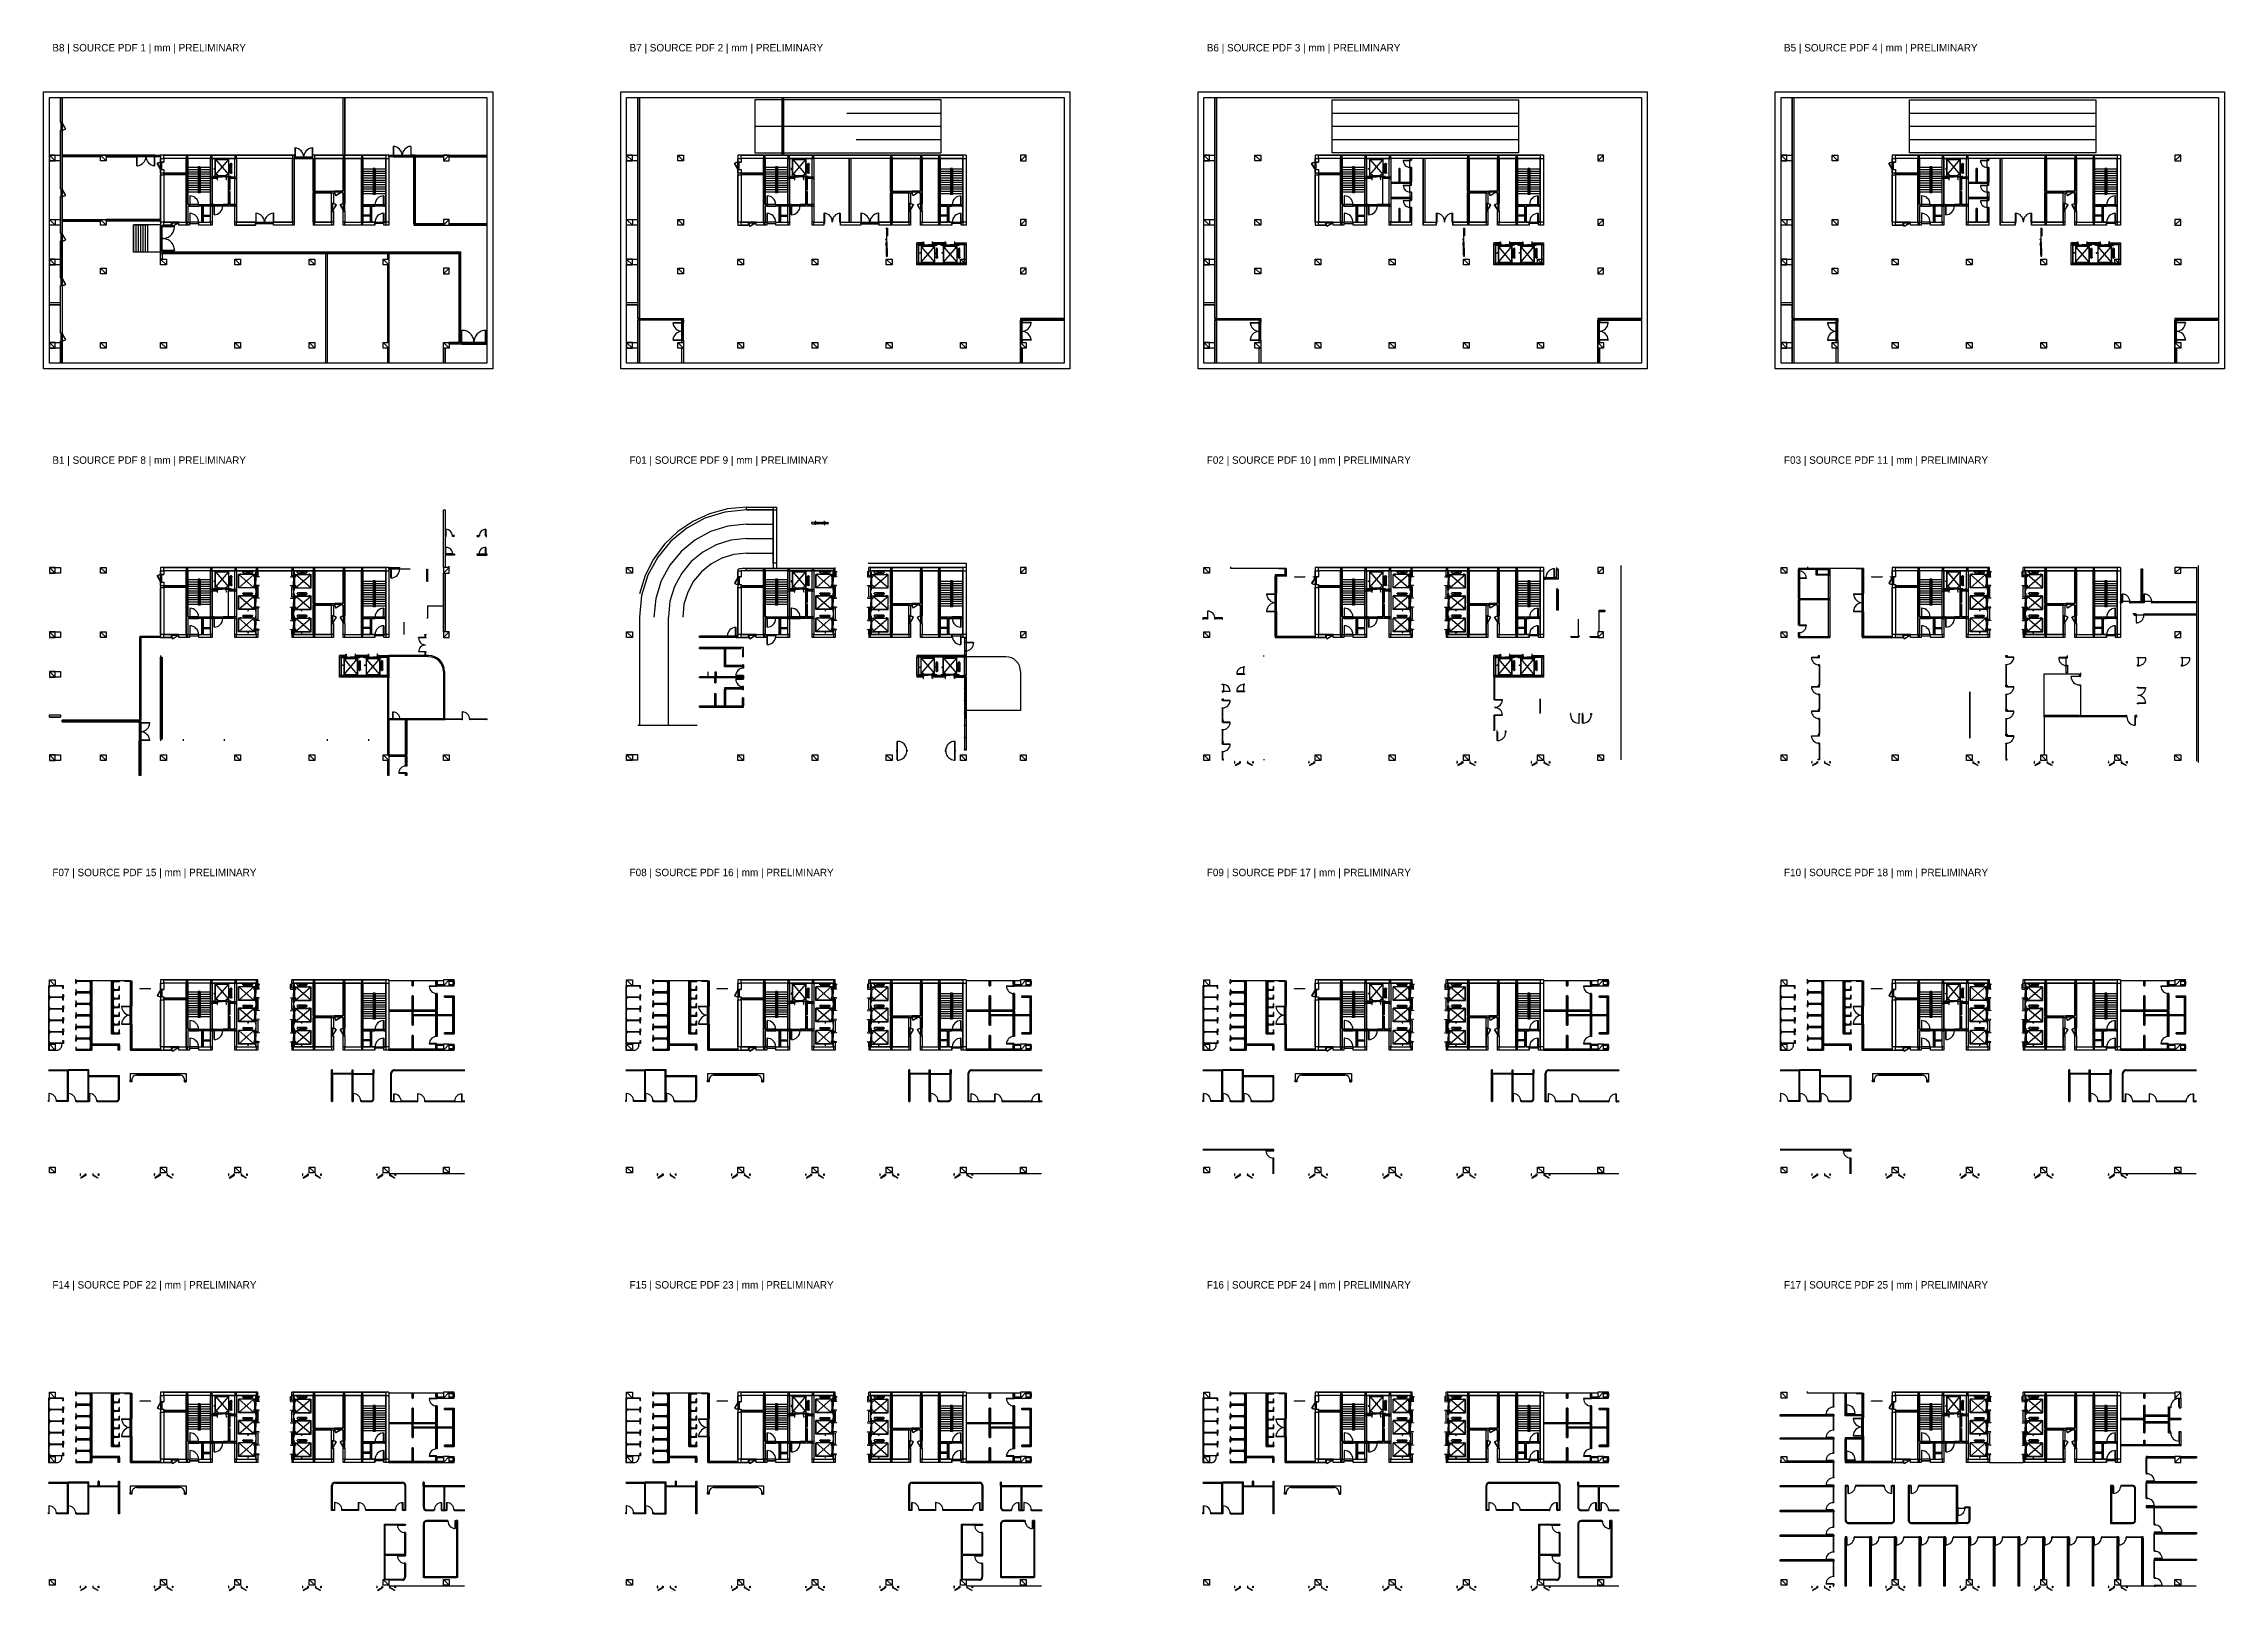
# Model space of a CAD drawing. Header units: millimetres. Extents: x -1062 to 473405, y -148599 to 38948.
# Drawn here: x -1062 to 263405, y -148599 to 38948 of the extents above; entities that cross this region are included whole.
import ezdxf

# ---------------------------------------------------------------- set-up
doc = ezdxf.new("R2010")
doc.units = ezdxf.units.MM
for name, color, linetype in [('COLUMN', 1, 'Continuous'), ('CORE_REF', 8, 'Continuous'), ('DOOR', 3, 'Continuous'), ('TITLE', 2, 'Continuous'), ('WALL', 7, 'Continuous'), ('WINDOW', 4, 'Continuous')]:
    doc.layers.add(name, color=color, linetype=linetype)

msp = doc.modelspace()

# ---------------------------------------------------------------- texts
at = {"layer": 'TITLE'}
for s, p in [('B8 | SOURCE PDF 1 | mm | PRELIMINARY', (0, 38000)), ('B7 | SOURCE PDF 2 | mm | PRELIMINARY', (70000, 38000)), ('B6 | SOURCE PDF 3 | mm | PRELIMINARY', (140000, 38000)), ('B5 | SOURCE PDF 4 | mm | PRELIMINARY', (210000, 38000)), ('B1 | SOURCE PDF 8 | mm | PRELIMINARY', (0, -12000)), ('F01 | SOURCE PDF 9 | mm | PRELIMINARY', (70000, -12000)), ('F02 | SOURCE PDF 10 | mm | PRELIMINARY', (140000, -12000)), ('F03 | SOURCE PDF 11 | mm | PRELIMINARY', (210000, -12000)), ('F07 | SOURCE PDF 15 | mm | PRELIMINARY', (0, -62000)), ('F08 | SOURCE PDF 16 | mm | PRELIMINARY', (70000, -62000)), ('F09 | SOURCE PDF 17 | mm | PRELIMINARY', (140000, -62000)), ('F10 | SOURCE PDF 18 | mm | PRELIMINARY', (210000, -62000)), ('F14 | SOURCE PDF 22 | mm | PRELIMINARY', (0, -112000)), ('F15 | SOURCE PDF 23 | mm | PRELIMINARY', (70000, -112000)), ('F16 | SOURCE PDF 24 | mm | PRELIMINARY', (140000, -112000)), ('F17 | SOURCE PDF 25 | mm | PRELIMINARY', (210000, -112000))]:
    msp.add_text(s, height=900, dxfattribs=at).set_placement(p)

# ---------------------------------------------------------------- linework, layer by layer
at = {"layer": 'COLUMN'}
for p, q in [((334.3, 24721), (-363.9, 25419.5)), ((-363.9, 25419.5), (-363.9, 24721)), ((334.3, 25419.5), (-363.9, 25419.5)), ((-363.9, 25419.5), (994.3, 25419.5)), ((-363.9, 24721), (334.3, 24721)), ((994.3, 24721), (-363.9, 24721)), ((334.3, 24721), (334.3, 25419.5)), ((994.3, 25419.5), (994.3, 24721)), ((6541.2, 24721), (5843.1, 25419.5)), ((5843.1, 25419.5), (6541.2, 25419.5)), ((5843.1, 24721), (5843.1, 25419.5)), ((6541.2, 24721), (5843.1, 24721)), ((6541.2, 25419.5), (6541.2, 24721)), ((47413.4, 24721), (48111.6, 25419.5)), ((48111.6, 25419.5), (47413.4, 25419.5)), ((47413.4, 25419.5), (47413.4, 24721)), ((47413.4, 24721), (48111.6, 24721)), ((48111.6, 24721), (48111.6, 25419.5)), ((70334.3, 24721), (69636.1, 25419.5)), ((69636.1, 25419.5), (69636.1, 24721)), ((70334.3, 25419.5), (69636.1, 25419.5)), ((69636.1, 25419.5), (70994.3, 25419.5)), ((69636.1, 24721), (70334.3, 24721)), ((70994.3, 24721), (69636.1, 24721)), ((70334.3, 24721), (70334.3, 25419.5)), ((70994.3, 25419.5), (70994.3, 24721)), ((76541.2, 24721), (75843.1, 25419.5)), ((75843.1, 25419.5), (76541.2, 25419.5)), ((75843.1, 24721), (75843.1, 25419.5)), ((76541.2, 24721), (75843.1, 24721)), ((76541.2, 25419.5), (76541.2, 24721)), ((117413.4, 24721), (118111.6, 25419.5)), ((118111.6, 25419.5), (117413.4, 25419.5)), ((117413.4, 25419.5), (117413.4, 24721)), ((117413.4, 24721), (118111.6, 24721)), ((118111.6, 24721), (118111.6, 25419.5)), ((140334.3, 24721), (139636.1, 25419.5)), ((139636.1, 25419.5), (139636.1, 24721)), ((140334.3, 25419.5), (139636.1, 25419.5)), ((139636.1, 25419.5), (140994.3, 25419.5)), ((139636.1, 24721), (140334.3, 24721)), ((140994.3, 24721), (139636.1, 24721)), ((140334.3, 24721), (140334.3, 25419.5)), ((140994.3, 25419.5), (140994.3, 24721)), ((146541.2, 24721), (145843.1, 25419.5)), ((145843.1, 25419.5), (146541.2, 25419.5)), ((145843.1, 24721), (145843.1, 25419.5)), ((146541.2, 24721), (145843.1, 24721)), ((146541.2, 25419.5), (146541.2, 24721)), ((187413.4, 24721), (188111.6, 25419.5)), ((188111.6, 25419.5), (187413.4, 25419.5)), ((187413.4, 25419.5), (187413.4, 24721)), ((187413.4, 24721), (188111.6, 24721)), ((188111.6, 24721), (188111.6, 25419.5)), ((210334.3, 24721), (209636.1, 25419.5)), ((209636.1, 25419.5), (209636.1, 24721)), ((210334.3, 25419.5), (209636.1, 25419.5)), ((209636.1, 25419.5), (210994.3, 25419.5)), ((209636.1, 24721), (210334.3, 24721)), ((210994.3, 24721), (209636.1, 24721)), ((210334.3, 24721), (210334.3, 25419.5)), ((210994.3, 25419.5), (210994.3, 24721)), ((216541.2, 24721), (215843.1, 25419.5)), ((215843.1, 25419.5), (216541.2, 25419.5)), ((215843.1, 24721), (215843.1, 25419.5)), ((216541.2, 24721), (215843.1, 24721)), ((216541.2, 25419.5), (216541.2, 24721)), ((257413.4, 24721), (258111.6, 25419.5)), ((258111.6, 25419.5), (257413.4, 25419.5)), ((257413.4, 25419.5), (257413.4, 24721)), ((257413.4, 24721), (258111.6, 24721)), ((258111.6, 24721), (258111.6, 25419.5)), ((-363.9, 17620.9), (994.3, 17620.9)), ((334.3, 16922.4), (-363.9, 17620.9)), ((-363.9, 17620.9), (334.3, 17620.9)), ((-363.9, 16922.4), (-363.9, 17620.9)), ((994.3, 16922.4), (-363.9, 16922.4)), ((334.3, 16922.4), (-363.9, 16922.4)), ((334.3, 17620.9), (334.3, 16922.4)), ((994.3, 17620.9), (994.3, 16922.4)), ((6541.2, 16922.4), (5843.1, 17620.9)), ((5843.1, 17620.9), (6541.2, 17620.9)), ((5843.1, 16922.4), (5843.1, 17620.9)), ((6541.2, 16922.4), (5843.1, 16922.4)), ((6541.2, 17620.9), (6541.2, 16922.4)), ((47413.4, 16922.4), (48111.6, 17620.9)), ((48111.6, 17620.9), (47413.4, 17620.9)), ((47413.4, 17620.9), (47413.4, 16922.4)), ((47413.4, 16922.4), (48111.6, 16922.4)), ((48111.6, 16922.4), (48111.6, 17620.9)), ((69636.1, 17620.9), (70994.3, 17620.9)), ((70334.3, 16922.4), (69636.1, 17620.9)), ((69636.1, 17620.9), (70334.3, 17620.9)), ((69636.1, 16922.4), (69636.1, 17620.9)), ((70994.3, 16922.4), (69636.1, 16922.4)), ((70334.3, 16922.4), (69636.1, 16922.4)), ((70334.3, 17620.9), (70334.3, 16922.4)), ((70994.3, 17620.9), (70994.3, 16922.4)), ((76541.2, 16922.4), (75843.1, 17620.9)), ((75843.1, 17620.9), (76541.2, 17620.9)), ((75843.1, 16922.4), (75843.1, 17620.9)), ((76541.2, 16922.4), (75843.1, 16922.4)), ((76541.2, 17620.9), (76541.2, 16922.4)), ((117413.4, 16922.4), (118111.6, 17620.9)), ((118111.6, 17620.9), (117413.4, 17620.9)), ((117413.4, 17620.9), (117413.4, 16922.4)), ((117413.4, 16922.4), (118111.6, 16922.4)), ((118111.6, 16922.4), (118111.6, 17620.9)), ((140334.3, 16922.4), (139636.1, 17620.9)), ((139636.1, 17620.9), (140334.3, 17620.9)), ((139636.1, 16922.4), (139636.1, 17620.9)), ((139636.1, 17620.9), (140994.3, 17620.9)), ((140334.3, 16922.4), (139636.1, 16922.4)), ((140994.3, 16922.4), (139636.1, 16922.4)), ((140334.3, 17620.9), (140334.3, 16922.4)), ((140994.3, 17620.9), (140994.3, 16922.4)), ((146541.2, 16922.4), (145843.1, 17620.9)), ((145843.1, 17620.9), (146541.2, 17620.9)), ((145843.1, 16922.4), (145843.1, 17620.9)), ((146541.2, 16922.4), (145843.1, 16922.4)), ((146541.2, 17620.9), (146541.2, 16922.4)), ((187413.4, 16922.4), (188111.6, 17620.9)), ((188111.6, 17620.9), (187413.4, 17620.9)), ((187413.4, 17620.9), (187413.4, 16922.4)), ((187413.4, 16922.4), (188111.6, 16922.4)), ((188111.6, 16922.4), (188111.6, 17620.9)), ((209636.1, 17620.9), (210994.3, 17620.9)), ((210334.3, 16922.4), (209636.1, 17620.9)), ((209636.1, 17620.9), (210334.3, 17620.9)), ((209636.1, 16922.4), (209636.1, 17620.9)), ((210994.3, 16922.4), (209636.1, 16922.4)), ((210334.3, 16922.4), (209636.1, 16922.4)), ((210334.3, 17620.9), (210334.3, 16922.4)), ((210994.3, 17620.9), (210994.3, 16922.4)), ((216541.2, 16922.4), (215843.1, 17620.9)), ((215843.1, 17620.9), (216541.2, 17620.9)), ((215843.1, 16922.4), (215843.1, 17620.9)), ((216541.2, 16922.4), (215843.1, 16922.4)), ((216541.2, 17620.9), (216541.2, 16922.4)), ((257413.4, 16922.4), (258111.6, 17620.9)), ((258111.6, 17620.9), (257413.4, 17620.9)), ((257413.4, 17620.9), (257413.4, 16922.4)), ((257413.4, 16922.4), (258111.6, 16922.4)), ((258111.6, 16922.4), (258111.6, 17620.9)), ((33120.9, 13518.4), (33120.9, 220.2)), ((33323.9, 13518.4), (33323.9, 220.2)), ((40622.6, 13518.4), (40622.6, 12819.8)), ((40813, 13518.4), (40813, 220.2)), ((334.3, 12121.3), (-363.9, 12819.8)), ((-363.9, 12819.8), (-363.9, 12121.3)), ((334.3, 12819.8), (-363.9, 12819.8)), ((-363.9, 12819.8), (994.3, 12819.8)), ((-363.9, 12121.3), (334.3, 12121.3)), ((994.3, 12121.3), (-363.9, 12121.3)), ((334.3, 12121.3), (334.3, 12819.8)), ((994.3, 12819.8), (994.3, 12121.3)), ((6541.2, 11016.3), (5843.1, 11727.5)), ((5843.1, 11727.5), (6541.2, 11727.5)), ((5843.1, 11016.3), (5843.1, 11727.5)), ((6541.2, 11016.3), (5843.1, 11016.3)), ((6541.2, 11727.5), (6541.2, 11016.3)), ((13827.2, 12121.3), (13129, 12819.8)), ((13129, 12819.8), (13827.2, 12819.8)), ((13129, 12121.3), (13129, 12819.8)), ((13827.2, 12121.3), (13129, 12121.3)), ((13827.2, 12819.8), (13827.2, 12121.3)), ((22826.7, 12121.3), (22128.5, 12819.8)), ((22128.5, 12819.8), (22826.7, 12819.8)), ((22128.5, 12121.3), (22128.5, 12819.8)), ((22826.7, 12121.3), (22128.5, 12121.3)), ((22826.7, 12819.8), (22826.7, 12121.3)), ((31826.2, 12121.3), (31128, 12819.8)), ((31128, 12819.8), (31826.2, 12819.8)), ((31128, 12121.3), (31128, 12819.8)), ((31826.2, 12121.3), (31128, 12121.3)), ((31826.2, 12819.8), (31826.2, 12121.3)), ((40813, 12121.3), (40114.8, 12819.8)), ((40114.8, 12819.8), (40813, 12819.8)), ((40114.8, 12121.3), (40114.8, 12819.8)), ((40813, 12121.3), (40114.8, 12121.3)), ((40622.6, 12121.3), (40622.6, 2722.3)), ((40813, 12819.8), (40813, 12121.3)), ((47413.4, 11016.3), (48111.6, 11727.5)), ((48111.6, 11727.5), (47413.4, 11727.5)), ((47413.4, 11727.5), (47413.4, 11016.3)), ((47413.4, 11016.3), (48111.6, 11016.3)), ((48111.6, 11016.3), (48111.6, 11727.5)), ((70334.3, 12121.3), (69636.1, 12819.8)), ((69636.1, 12819.8), (69636.1, 12121.3)), ((70334.3, 12819.8), (69636.1, 12819.8)), ((69636.1, 12819.8), (70994.3, 12819.8)), ((69636.1, 12121.3), (70334.3, 12121.3)), ((70994.3, 12121.3), (69636.1, 12121.3)), ((70334.3, 12121.3), (70334.3, 12819.8)), ((70994.3, 12819.8), (70994.3, 12121.3)), ((76541.2, 11016.3), (75843.1, 11727.5)), ((75843.1, 11727.5), (76541.2, 11727.5)), ((75843.1, 11016.3), (75843.1, 11727.5)), ((76541.2, 11016.3), (75843.1, 11016.3)), ((76541.2, 11727.5), (76541.2, 11016.3)), ((83827.2, 12121.3), (83129, 12819.8)), ((83129, 12819.8), (83827.2, 12819.8)), ((83129, 12121.3), (83129, 12819.8)), ((83827.2, 12121.3), (83129, 12121.3)), ((83827.2, 12819.8), (83827.2, 12121.3)), ((92826.7, 12121.3), (92128.5, 12819.8)), ((92128.5, 12819.8), (92826.7, 12819.8)), ((92128.5, 12121.3), (92128.5, 12819.8)), ((92826.7, 12121.3), (92128.5, 12121.3)), ((92826.7, 12819.8), (92826.7, 12121.3)), ((101826.2, 12121.3), (101128, 12819.8)), ((101128, 12819.8), (101826.2, 12819.8)), ((101128, 12121.3), (101128, 12819.8)), ((101826.2, 12121.3), (101128, 12121.3)), ((101826.2, 12819.8), (101826.2, 12121.3)), ((110813, 12121.3), (110114.8, 12819.8)), ((110114.8, 12819.8), (110813, 12819.8)), ((110114.8, 12121.3), (110114.8, 12819.8)), ((110813, 12121.3), (110114.8, 12121.3)), ((110813, 12819.8), (110813, 12121.3)), ((117413.4, 11016.3), (118111.6, 11727.5)), ((118111.6, 11727.5), (117413.4, 11727.5)), ((117413.4, 11727.5), (117413.4, 11016.3)), ((117413.4, 11016.3), (118111.6, 11016.3)), ((118111.6, 11016.3), (118111.6, 11727.5)), ((140334.3, 12121.3), (139636.1, 12819.8)), ((139636.1, 12819.8), (139636.1, 12121.3)), ((140334.3, 12819.8), (139636.1, 12819.8)), ((139636.1, 12819.8), (140994.3, 12819.8)), ((139636.1, 12121.3), (140334.3, 12121.3)), ((140994.3, 12121.3), (139636.1, 12121.3)), ((140334.3, 12121.3), (140334.3, 12819.8)), ((140994.3, 12819.8), (140994.3, 12121.3)), ((146541.2, 11016.3), (145843.1, 11727.5)), ((145843.1, 11727.5), (146541.2, 11727.5)), ((145843.1, 11016.3), (145843.1, 11727.5)), ((146541.2, 11016.3), (145843.1, 11016.3)), ((146541.2, 11727.5), (146541.2, 11016.3)), ((153827.2, 12121.3), (153129, 12819.8)), ((153129, 12819.8), (153827.2, 12819.8)), ((153129, 12121.3), (153129, 12819.8)), ((153827.2, 12121.3), (153129, 12121.3)), ((153827.2, 12819.8), (153827.2, 12121.3)), ((162826.7, 12121.3), (162128.5, 12819.8)), ((162128.5, 12819.8), (162826.7, 12819.8)), ((162128.5, 12121.3), (162128.5, 12819.8)), ((162826.7, 12121.3), (162128.5, 12121.3)), ((162826.7, 12819.8), (162826.7, 12121.3)), ((171826.2, 12121.3), (171128, 12819.8)), ((171128, 12819.8), (171826.2, 12819.8)), ((171128, 12121.3), (171128, 12819.8)), ((171826.2, 12121.3), (171128, 12121.3)), ((171826.2, 12819.8), (171826.2, 12121.3)), ((180813, 12121.3), (180114.8, 12819.8)), ((180114.8, 12819.8), (180813, 12819.8)), ((180114.8, 12121.3), (180114.8, 12819.8)), ((180813, 12121.3), (180114.8, 12121.3)), ((180813, 12819.8), (180813, 12121.3)), ((187413.4, 11016.3), (188111.6, 11727.5)), ((188111.6, 11727.5), (187413.4, 11727.5)), ((187413.4, 11727.5), (187413.4, 11016.3)), ((187413.4, 11016.3), (188111.6, 11016.3)), ((188111.6, 11016.3), (188111.6, 11727.5)), ((210334.3, 12121.3), (209636.1, 12819.8)), ((209636.1, 12819.8), (209636.1, 12121.3)), ((210334.3, 12819.8), (209636.1, 12819.8)), ((209636.1, 12819.8), (210994.3, 12819.8)), ((209636.1, 12121.3), (210334.3, 12121.3)), ((210994.3, 12121.3), (209636.1, 12121.3)), ((210334.3, 12121.3), (210334.3, 12819.8)), ((210994.3, 12819.8), (210994.3, 12121.3)), ((216541.2, 11016.3), (215843.1, 11727.5)), ((215843.1, 11727.5), (216541.2, 11727.5)), ((215843.1, 11016.3), (215843.1, 11727.5)), ((216541.2, 11016.3), (215843.1, 11016.3)), ((216541.2, 11727.5), (216541.2, 11016.3)), ((223827.2, 12121.3), (223129, 12819.8)), ((223129, 12819.8), (223827.2, 12819.8)), ((223129, 12121.3), (223129, 12819.8)), ((223827.2, 12121.3), (223129, 12121.3)), ((223827.2, 12819.8), (223827.2, 12121.3)), ((232826.7, 12121.3), (232128.5, 12819.8)), ((232128.5, 12819.8), (232826.7, 12819.8)), ((232128.5, 12121.3), (232128.5, 12819.8)), ((232826.7, 12121.3), (232128.5, 12121.3)), ((232826.7, 12819.8), (232826.7, 12121.3)), ((241826.2, 12121.3), (241128, 12819.8)), ((241128, 12819.8), (241826.2, 12819.8)), ((241128, 12121.3), (241128, 12819.8)), ((241826.2, 12121.3), (241128, 12121.3)), ((241826.2, 12819.8), (241826.2, 12121.3)), ((250813, 12121.3), (250114.8, 12819.8)), ((250114.8, 12819.8), (250813, 12819.8)), ((250114.8, 12121.3), (250114.8, 12819.8)), ((250813, 12121.3), (250114.8, 12121.3)), ((250813, 12819.8), (250813, 12121.3)), ((258111.6, 12121.3), (257413.4, 12819.8)), ((257413.4, 12819.8), (258111.6, 12819.8)), ((257413.4, 12121.3), (257413.4, 12819.8)), ((258111.6, 12121.3), (257413.4, 12121.3)), ((258111.6, 12819.8), (258111.6, 12121.3)), ((334.3, 2023.7), (-363.9, 2722.3)), ((-363.9, 2722.3), (-363.9, 2023.7)), ((334.3, 2722.3), (-363.9, 2722.3)), ((-363.9, 2722.3), (994.3, 2722.3)), ((334.3, 2023.7), (334.3, 2722.3)), ((994.3, 2722.3), (994.3, 2023.7)), ((6541.2, 2023.7), (5843.1, 2722.3)), ((5843.1, 2722.3), (6541.2, 2722.3)), ((5843.1, 2023.7), (5843.1, 2722.3)), ((6541.2, 2722.3), (6541.2, 2023.7)), ((13827.2, 2023.7), (13129, 2722.3)), ((13129, 2722.3), (13827.2, 2722.3)), ((13129, 2023.7), (13129, 2722.3)), ((13827.2, 2722.3), (13827.2, 2023.7)), ((22826.7, 2023.7), (22128.5, 2722.3)), ((22128.5, 2722.3), (22826.7, 2722.3)), ((22128.5, 2023.7), (22128.5, 2722.3)), ((22826.7, 2722.3), (22826.7, 2023.7)), ((31826.2, 2023.7), (31128, 2722.3)), ((31128, 2722.3), (31826.2, 2722.3)), ((31128, 2023.7), (31128, 2722.3)), ((31826.2, 2722.3), (31826.2, 2023.7)), ((40813, 2023.7), (40114.8, 2722.3)), ((40114.8, 2722.3), (40813, 2722.3)), ((40114.8, 2023.7), (40114.8, 2722.3)), ((40813, 2722.3), (40813, 2023.7)), ((48111.6, 2023.7), (47413.4, 2722.3)), ((47413.4, 2722.3), (48111.6, 2722.3)), ((47413.4, 2023.7), (47413.4, 2722.3)), ((48111.6, 2722.3), (48111.6, 2023.7)), ((70334.3, 2023.7), (69636.1, 2722.3)), ((69636.1, 2722.3), (69636.1, 2023.7)), ((70334.3, 2722.3), (69636.1, 2722.3)), ((69636.1, 2722.3), (70994.3, 2722.3)), ((70334.3, 2023.7), (70334.3, 2722.3)), ((70994.3, 2722.3), (70994.3, 2023.7)), ((76541.2, 2023.7), (75843.1, 2722.3)), ((75843.1, 2722.3), (76541.2, 2722.3)), ((75843.1, 2023.7), (75843.1, 2722.3)), ((76541.2, 2722.3), (76541.2, 2023.7)), ((83827.2, 2023.7), (83129, 2722.3)), ((83129, 2722.3), (83827.2, 2722.3)), ((83129, 2023.7), (83129, 2722.3)), ((83827.2, 2722.3), (83827.2, 2023.7)), ((92826.7, 2023.7), (92128.5, 2722.3)), ((92128.5, 2722.3), (92826.7, 2722.3)), ((92128.5, 2023.7), (92128.5, 2722.3)), ((92826.7, 2722.3), (92826.7, 2023.7)), ((101826.2, 2023.7), (101128, 2722.3)), ((101128, 2722.3), (101826.2, 2722.3)), ((101128, 2023.7), (101128, 2722.3)), ((101826.2, 2722.3), (101826.2, 2023.7)), ((110813, 2023.7), (110114.8, 2722.3)), ((110114.8, 2722.3), (110813, 2722.3)), ((110114.8, 2023.7), (110114.8, 2722.3)), ((110813, 2722.3), (110813, 2023.7)), ((118111.6, 2023.7), (117413.4, 2722.3)), ((117413.4, 2722.3), (118111.6, 2722.3)), ((117413.4, 2023.7), (117413.4, 2722.3)), ((118111.6, 2722.3), (118111.6, 2023.7)), ((140334.3, 2023.7), (139636.1, 2722.3)), ((139636.1, 2722.3), (139636.1, 2023.7)), ((140334.3, 2722.3), (139636.1, 2722.3)), ((139636.1, 2722.3), (140994.3, 2722.3)), ((140334.3, 2023.7), (140334.3, 2722.3)), ((140994.3, 2722.3), (140994.3, 2023.7)), ((146541.2, 2023.7), (145843.1, 2722.3)), ((145843.1, 2722.3), (146541.2, 2722.3)), ((145843.1, 2023.7), (145843.1, 2722.3)), ((146541.2, 2722.3), (146541.2, 2023.7)), ((153827.2, 2023.7), (153129, 2722.3)), ((153129, 2722.3), (153827.2, 2722.3)), ((153129, 2023.7), (153129, 2722.3)), ((153827.2, 2722.3), (153827.2, 2023.7)), ((162826.7, 2023.7), (162128.5, 2722.3)), ((162128.5, 2722.3), (162826.7, 2722.3)), ((162128.5, 2023.7), (162128.5, 2722.3)), ((162826.7, 2722.3), (162826.7, 2023.7)), ((171826.2, 2023.7), (171128, 2722.3)), ((171128, 2722.3), (171826.2, 2722.3)), ((171128, 2023.7), (171128, 2722.3)), ((171826.2, 2722.3), (171826.2, 2023.7)), ((180813, 2023.7), (180114.8, 2722.3)), ((180114.8, 2722.3), (180813, 2722.3)), ((180114.8, 2023.7), (180114.8, 2722.3)), ((180813, 2722.3), (180813, 2023.7)), ((188111.6, 2023.7), (187413.4, 2722.3)), ((187413.4, 2722.3), (188111.6, 2722.3)), ((187413.4, 2023.7), (187413.4, 2722.3)), ((188111.6, 2722.3), (188111.6, 2023.7)), ((210334.3, 2023.7), (209636.1, 2722.3)), ((209636.1, 2722.3), (209636.1, 2023.7)), ((210334.3, 2722.3), (209636.1, 2722.3)), ((209636.1, 2722.3), (210994.3, 2722.3)), ((210334.3, 2023.7), (210334.3, 2722.3)), ((210994.3, 2722.3), (210994.3, 2023.7)), ((216541.2, 2023.7), (215843.1, 2722.3)), ((215843.1, 2722.3), (216541.2, 2722.3)), ((215843.1, 2023.7), (215843.1, 2722.3)), ((216541.2, 2722.3), (216541.2, 2023.7)), ((223827.2, 2023.7), (223129, 2722.3)), ((223129, 2722.3), (223827.2, 2722.3)), ((223129, 2023.7), (223129, 2722.3)), ((223827.2, 2722.3), (223827.2, 2023.7)), ((232826.7, 2023.7), (232128.5, 2722.3)), ((232128.5, 2722.3), (232826.7, 2722.3)), ((232128.5, 2023.7), (232128.5, 2722.3)), ((232826.7, 2722.3), (232826.7, 2023.7)), ((241826.2, 2023.7), (241128, 2722.3)), ((241128, 2722.3), (241826.2, 2722.3)), ((241128, 2023.7), (241128, 2722.3)), ((241826.2, 2722.3), (241826.2, 2023.7)), ((250813, 2023.7), (250114.8, 2722.3)), ((250114.8, 2722.3), (250813, 2722.3)), ((250114.8, 2023.7), (250114.8, 2722.3)), ((250813, 2722.3), (250813, 2023.7)), ((258111.6, 2023.7), (257413.4, 2722.3)), ((257413.4, 2722.3), (258111.6, 2722.3)), ((257413.4, 2023.7), (257413.4, 2722.3)), ((258111.6, 2722.3), (258111.6, 2023.7)), ((-363.9, 2023.7), (334.3, 2023.7)), ((994.3, 2023.7), (-363.9, 2023.7)), ((6541.2, 2023.7), (5843.1, 2023.7)), ((13827.2, 2023.7), (13129, 2023.7)), ((22826.7, 2023.7), (22128.5, 2023.7)), ((31826.2, 2023.7), (31128, 2023.7)), ((40813, 2023.7), (40114.8, 2023.7)), ((40622.6, 2023.7), (40622.6, 220.2)), ((48111.6, 2023.7), (47413.4, 2023.7)), ((69636.1, 2023.7), (70334.3, 2023.7)), ((70994.3, 2023.7), (69636.1, 2023.7)), ((76541.2, 2023.7), (75843.1, 2023.7)), ((83827.2, 2023.7), (83129, 2023.7)), ((92826.7, 2023.7), (92128.5, 2023.7)), ((101826.2, 2023.7), (101128, 2023.7)), ((110813, 2023.7), (110114.8, 2023.7)), ((118111.6, 2023.7), (117413.4, 2023.7)), ((139636.1, 2023.7), (140334.3, 2023.7)), ((140994.3, 2023.7), (139636.1, 2023.7)), ((146541.2, 2023.7), (145843.1, 2023.7)), ((153827.2, 2023.7), (153129, 2023.7)), ((162826.7, 2023.7), (162128.5, 2023.7)), ((171826.2, 2023.7), (171128, 2023.7)), ((180813, 2023.7), (180114.8, 2023.7)), ((188111.6, 2023.7), (187413.4, 2023.7)), ((209636.1, 2023.7), (210334.3, 2023.7)), ((210994.3, 2023.7), (209636.1, 2023.7)), ((216541.2, 2023.7), (215843.1, 2023.7)), ((223827.2, 2023.7), (223129, 2023.7)), ((232826.7, 2023.7), (232128.5, 2023.7)), ((241826.2, 2023.7), (241128, 2023.7)), ((250813, 2023.7), (250114.8, 2023.7)), ((258111.6, 2023.7), (257413.4, 2023.7)), ((334.3, -25279), (-363.9, -24580.5)), ((-363.9, -24580.5), (-363.9, -25279)), ((334.3, -24580.5), (-363.9, -24580.5)), ((-363.9, -24580.5), (994.3, -24580.5)), ((-363.9, -25279), (334.3, -25279)), ((994.3, -25279), (-363.9, -25279)), ((334.3, -25279), (334.3, -24580.5)), ((994.3, -24580.5), (994.3, -25279)), ((6541.2, -25279), (5843.1, -24580.5)), ((5843.1, -24580.5), (6541.2, -24580.5)), ((5843.1, -25279), (5843.1, -24580.5)), ((6541.2, -25279), (5843.1, -25279)), ((6541.2, -24580.5), (6541.2, -25279)), ((47413.4, -25279), (48111.6, -24580.5)), ((48111.6, -24580.5), (47413.4, -24580.5)), ((47413.4, -24580.5), (47413.4, -25279)), ((47413.4, -25279), (48111.6, -25279)), ((48111.6, -25279), (48111.6, -24580.5)), ((70334.3, -25279), (69636.1, -24580.5)), ((69636.1, -24580.5), (70334.3, -24580.5)), ((69636.1, -25279), (69636.1, -24580.5)), ((70334.3, -25279), (69636.1, -25279)), ((70334.3, -24580.5), (70334.3, -25279)), ((117413.4, -25279), (118111.6, -24580.5)), ((118111.6, -24580.5), (117413.4, -24580.5)), ((117413.4, -24580.5), (117413.4, -25279)), ((117413.4, -25279), (118111.6, -25279)), ((118111.6, -25279), (118111.6, -24580.5)), ((140334.3, -25279), (139636.1, -24580.5)), ((139636.1, -24580.5), (140334.3, -24580.5)), ((139636.1, -25279), (139636.1, -24580.5)), ((140334.3, -25279), (139636.1, -25279)), ((140334.3, -24580.5), (140334.3, -25279)), ((187413.4, -25279), (188111.6, -24580.5)), ((188111.6, -24580.5), (187413.4, -24580.5)), ((187413.4, -24580.5), (187413.4, -25279)), ((187413.4, -25279), (188111.6, -25279)), ((188111.6, -25279), (188111.6, -24580.5)), ((210334.3, -25279), (209636.1, -24580.5)), ((209636.1, -24580.5), (210334.3, -24580.5)), ((209636.1, -25279), (209636.1, -24580.5)), ((210334.3, -25279), (209636.1, -25279)), ((210334.3, -24580.5), (210334.3, -25279)), ((257413.4, -25279), (258111.6, -24580.5)), ((258111.6, -24580.5), (257413.4, -24580.5)), ((257413.4, -24580.5), (257413.4, -25279)), ((257413.4, -25279), (258111.6, -25279)), ((258111.6, -25279), (258111.6, -24580.5)), ((334.3, -33077.6), (-363.9, -32379.1)), ((-363.9, -32379.1), (-363.9, -33077.6)), ((334.3, -32379.1), (-363.9, -32379.1)), ((-363.9, -32379.1), (994.3, -32379.1)), ((-363.9, -33077.6), (334.3, -33077.6)), ((994.3, -33077.6), (-363.9, -33077.6)), ((334.3, -33077.6), (334.3, -32379.1)), ((994.3, -32379.1), (994.3, -33077.6)), ((6541.2, -33077.6), (5843.1, -32379.1)), ((5843.1, -32379.1), (6541.2, -32379.1)), ((5843.1, -33077.6), (5843.1, -32379.1)), ((6541.2, -33077.6), (5843.1, -33077.6)), ((6541.2, -32379.1), (6541.2, -33077.6)), ((47413.4, -33077.6), (48111.6, -32379.1)), ((48111.6, -32379.1), (47413.4, -32379.1)), ((47413.4, -32379.1), (47413.4, -33077.6)), ((47413.4, -33077.6), (48111.6, -33077.6)), ((48111.6, -33077.6), (48111.6, -32379.1)), ((70334.3, -33077.6), (69636.1, -32379.1)), ((69636.1, -32379.1), (70334.3, -32379.1)), ((69636.1, -33077.6), (69636.1, -32379.1)), ((70334.3, -33077.6), (69636.1, -33077.6)), ((70334.3, -32379.1), (70334.3, -33077.6)), ((117413.4, -33077.6), (118111.6, -32379.1)), ((118111.6, -32379.1), (117413.4, -32379.1)), ((117413.4, -32379.1), (117413.4, -33077.6)), ((117413.4, -33077.6), (118111.6, -33077.6)), ((118111.6, -33077.6), (118111.6, -32379.1)), ((140334.3, -33077.6), (139636.1, -32379.1)), ((139636.1, -32379.1), (140334.3, -32379.1)), ((139636.1, -33077.6), (139636.1, -32379.1)), ((140334.3, -33077.6), (139636.1, -33077.6)), ((140334.3, -32379.1), (140334.3, -33077.6)), ((187413.4, -33077.6), (188111.6, -32379.1)), ((188111.6, -32379.1), (187413.4, -32379.1)), ((187413.4, -32379.1), (187413.4, -33077.6)), ((187413.4, -33077.6), (188111.6, -33077.6)), ((188111.6, -33077.6), (188111.6, -32379.1)), ((210334.3, -33077.6), (209636.1, -32379.1)), ((209636.1, -32379.1), (210334.3, -32379.1)), ((209636.1, -33077.6), (209636.1, -32379.1)), ((210334.3, -33077.6), (209636.1, -33077.6)), ((210334.3, -32379.1), (210334.3, -33077.6)), ((257413.4, -33077.6), (258111.6, -32379.1)), ((258111.6, -32379.1), (257413.4, -32379.1)), ((257413.4, -32379.1), (257413.4, -33077.6)), ((257413.4, -33077.6), (258111.6, -33077.6)), ((258111.6, -33077.6), (258111.6, -32379.1)), ((334.3, -37878.7), (-363.9, -37180.2)), ((-363.9, -37180.2), (-363.9, -37878.7)), ((334.3, -37180.2), (-363.9, -37180.2)), ((-363.9, -37180.2), (994.3, -37180.2)), ((-363.9, -37878.7), (334.3, -37878.7)), ((994.3, -37878.7), (-363.9, -37878.7)), ((334.3, -37878.7), (334.3, -37180.2)), ((994.3, -37180.2), (994.3, -37878.7)), ((334.3, -47976.3), (-363.9, -47277.7)), ((-363.9, -47277.7), (-363.9, -47976.3)), ((334.3, -47277.7), (-363.9, -47277.7)), ((-363.9, -47277.7), (994.3, -47277.7)), ((334.3, -47976.3), (334.3, -47277.7)), ((994.3, -47277.7), (994.3, -47976.3)), ((6541.2, -47976.3), (5843.1, -47277.7)), ((5843.1, -47277.7), (6541.2, -47277.7)), ((5843.1, -47976.3), (5843.1, -47277.7)), ((6541.2, -47277.7), (6541.2, -47976.3)), ((13827.2, -47976.3), (13129, -47277.7)), ((13129, -47277.7), (13827.2, -47277.7)), ((13129, -47976.3), (13129, -47277.7)), ((13827.2, -47277.7), (13827.2, -47976.3)), ((22826.7, -47976.3), (22128.5, -47277.7)), ((22128.5, -47277.7), (22826.7, -47277.7)), ((22128.5, -47976.3), (22128.5, -47277.7)), ((22826.7, -47277.7), (22826.7, -47976.3)), ((31826.2, -47976.3), (31128, -47277.7)), ((31128, -47277.7), (31826.2, -47277.7)), ((31128, -47976.3), (31128, -47277.7)), ((31826.2, -47277.7), (31826.2, -47976.3)), ((40813, -47976.3), (40114.8, -47277.7)), ((40114.8, -47277.7), (40813, -47277.7)), ((40114.8, -47976.3), (40114.8, -47277.7)), ((40813, -47277.7), (40813, -47976.3)), ((48111.6, -47976.3), (47413.4, -47277.7)), ((47413.4, -47277.7), (48111.6, -47277.7)), ((47413.4, -47976.3), (47413.4, -47277.7)), ((48111.6, -47277.7), (48111.6, -47976.3)), ((69610.7, -47252.3), (70956.2, -47252.3)), ((70334.3, -47976.3), (69636.1, -47277.7)), ((69636.1, -47277.7), (70334.3, -47277.7)), ((69636.1, -47976.3), (69636.1, -47277.7)), ((70334.3, -47277.7), (70334.3, -47976.3)), ((70956.2, -47252.3), (70956.2, -47950.9)), ((83827.2, -47976.3), (83129, -47277.7)), ((83129, -47277.7), (83827.2, -47277.7)), ((83129, -47976.3), (83129, -47277.7)), ((83827.2, -47277.7), (83827.2, -47976.3)), ((92826.7, -47976.3), (92128.5, -47277.7)), ((92128.5, -47277.7), (92826.7, -47277.7)), ((92128.5, -47976.3), (92128.5, -47277.7)), ((92826.7, -47277.7), (92826.7, -47976.3)), ((101826.2, -47976.3), (101128, -47277.7)), ((101128, -47277.7), (101826.2, -47277.7)), ((101128, -47976.3), (101128, -47277.7)), ((101826.2, -47277.7), (101826.2, -47976.3)), ((110813, -47976.3), (110114.8, -47277.7)), ((110114.8, -47277.7), (110813, -47277.7)), ((110114.8, -47976.3), (110114.8, -47277.7)), ((110813, -47277.7), (110813, -47976.3)), ((118111.6, -47976.3), (117413.4, -47277.7)), ((117413.4, -47277.7), (118111.6, -47277.7)), ((117413.4, -47976.3), (117413.4, -47277.7)), ((118111.6, -47277.7), (118111.6, -47976.3)), ((140334.3, -47976.3), (139636.1, -47277.7)), ((139636.1, -47277.7), (140334.3, -47277.7)), ((139636.1, -47976.3), (139636.1, -47277.7)), ((140334.3, -47277.7), (140334.3, -47976.3)), ((153827.2, -47976.3), (153129, -47277.7)), ((153129, -47277.7), (153827.2, -47277.7)), ((153129, -47976.3), (153129, -47277.7)), ((153827.2, -47277.7), (153827.2, -47976.3)), ((162826.7, -47976.3), (162128.5, -47277.7)), ((162128.5, -47277.7), (162826.7, -47277.7)), ((162128.5, -47976.3), (162128.5, -47277.7)), ((162826.7, -47277.7), (162826.7, -47976.3)), ((171826.2, -47976.3), (171128, -47277.7)), ((171128, -47277.7), (171826.2, -47277.7)), ((171128, -47976.3), (171128, -47277.7)), ((171826.2, -47277.7), (171826.2, -47976.3)), ((180813, -47976.3), (180114.8, -47277.7)), ((180114.8, -47277.7), (180813, -47277.7)), ((180114.8, -47976.3), (180114.8, -47277.7)), ((180813, -47277.7), (180813, -47976.3)), ((188111.6, -47976.3), (187413.4, -47277.7)), ((187413.4, -47277.7), (188111.6, -47277.7)), ((187413.4, -47976.3), (187413.4, -47277.7)), ((188111.6, -47277.7), (188111.6, -47976.3)), ((210334.3, -47976.3), (209636.1, -47277.7)), ((209636.1, -47277.7), (210334.3, -47277.7)), ((209636.1, -47976.3), (209636.1, -47277.7)), ((210334.3, -47277.7), (210334.3, -47976.3)), ((223827.2, -47976.3), (223129, -47277.7)), ((223129, -47277.7), (223827.2, -47277.7)), ((223129, -47976.3), (223129, -47277.7)), ((223827.2, -47277.7), (223827.2, -47976.3)), ((232826.7, -47976.3), (232128.5, -47277.7)), ((232128.5, -47277.7), (232826.7, -47277.7)), ((232128.5, -47976.3), (232128.5, -47277.7)), ((232826.7, -47277.7), (232826.7, -47976.3)), ((241826.2, -47976.3), (241128, -47277.7)), ((241128, -47277.7), (241826.2, -47277.7)), ((241128, -47976.3), (241128, -47277.7)), ((241826.2, -47277.7), (241826.2, -47976.3)), ((250813, -47976.3), (250114.8, -47277.7)), ((250114.8, -47277.7), (250813, -47277.7)), ((250114.8, -47976.3), (250114.8, -47277.7)), ((250813, -47277.7), (250813, -47976.3)), ((258111.6, -47976.3), (257413.4, -47277.7)), ((257413.4, -47277.7), (258111.6, -47277.7)), ((257413.4, -47976.3), (257413.4, -47277.7)), ((258111.6, -47277.7), (258111.6, -47976.3)), ((-363.9, -47976.3), (334.3, -47976.3)), ((994.3, -47976.3), (-363.9, -47976.3)), ((6541.2, -47976.3), (5843.1, -47976.3)), ((13827.2, -47976.3), (13129, -47976.3)), ((22826.7, -47976.3), (22128.5, -47976.3)), ((31826.2, -47976.3), (31128, -47976.3)), ((40813, -47976.3), (40114.8, -47976.3)), ((48111.6, -47976.3), (47413.4, -47976.3)), ((70956.2, -47950.9), (69610.7, -47950.9)), ((70334.3, -47976.3), (69636.1, -47976.3)), ((83827.2, -47976.3), (83129, -47976.3)), ((92826.7, -47976.3), (92128.5, -47976.3)), ((101826.2, -47976.3), (101128, -47976.3)), ((110813, -47976.3), (110114.8, -47976.3)), ((118111.6, -47976.3), (117413.4, -47976.3)), ((140334.3, -47976.3), (139636.1, -47976.3)), ((153827.2, -47976.3), (153129, -47976.3)), ((162826.7, -47976.3), (162128.5, -47976.3)), ((171826.2, -47976.3), (171128, -47976.3)), ((180813, -47976.3), (180114.8, -47976.3)), ((188111.6, -47976.3), (187413.4, -47976.3)), ((210334.3, -47976.3), (209636.1, -47976.3)), ((223827.2, -47976.3), (223129, -47976.3)), ((232826.7, -47976.3), (232128.5, -47976.3)), ((241826.2, -47976.3), (241128, -47976.3)), ((250813, -47976.3), (250114.8, -47976.3)), ((258111.6, -47976.3), (257413.4, -47976.3)), ((334.3, -75279), (-363.9, -74580.5)), ((-363.9, -74580.5), (334.3, -74580.5)), ((-363.9, -75279), (-363.9, -74580.5)), ((334.3, -75279), (-363.9, -75279)), ((334.3, -74580.5), (334.3, -75279)), ((47413.4, -75279), (48111.6, -74580.5)), ((48111.6, -74580.5), (47413.4, -74580.5)), ((47413.4, -74580.5), (47413.4, -75279)), ((47413.4, -75279), (48111.6, -75279)), ((48111.6, -75279), (48111.6, -74580.5)), ((70334.3, -75279), (69636.1, -74580.5)), ((69636.1, -74580.5), (70334.3, -74580.5)), ((69636.1, -75279), (69636.1, -74580.5)), ((70334.3, -75279), (69636.1, -75279)), ((70334.3, -74580.5), (70334.3, -75279)), ((117413.4, -75279), (118111.6, -74580.5)), ((118111.6, -74580.5), (117413.4, -74580.5)), ((117413.4, -74580.5), (117413.4, -75279)), ((117413.4, -75279), (118111.6, -75279)), ((118111.6, -75279), (118111.6, -74580.5)), ((140334.3, -75279), (139636.1, -74580.5)), ((139636.1, -74580.5), (140334.3, -74580.5)), ((139636.1, -75279), (139636.1, -74580.5)), ((140334.3, -75279), (139636.1, -75279)), ((140334.3, -74580.5), (140334.3, -75279)), ((187413.4, -75279), (188111.6, -74580.5)), ((188111.6, -74580.5), (187413.4, -74580.5)), ((187413.4, -74580.5), (187413.4, -75279)), ((187413.4, -75279), (188111.6, -75279)), ((188111.6, -75279), (188111.6, -74580.5)), ((210334.3, -75279), (209636.1, -74580.5)), ((209636.1, -74580.5), (210334.3, -74580.5)), ((209636.1, -75279), (209636.1, -74580.5)), ((210334.3, -75279), (209636.1, -75279)), ((210334.3, -74580.5), (210334.3, -75279)), ((257413.4, -75279), (258111.6, -74580.5)), ((258111.6, -74580.5), (257413.4, -74580.5)), ((257413.4, -74580.5), (257413.4, -75279)), ((257413.4, -75279), (258111.6, -75279)), ((258111.6, -75279), (258111.6, -74580.5)), ((334.3, -83077.6), (-363.9, -82379.1)), ((-363.9, -82379.1), (334.3, -82379.1)), ((-363.9, -83077.6), (-363.9, -82379.1)), ((334.3, -83077.6), (-363.9, -83077.6)), ((334.3, -82379.1), (334.3, -83077.6)), ((47413.4, -83077.6), (48111.6, -82379.1)), ((48111.6, -82379.1), (47413.4, -82379.1)), ((47413.4, -82379.1), (47413.4, -83077.6)), ((47413.4, -83077.6), (48111.6, -83077.6)), ((48111.6, -83077.6), (48111.6, -82379.1)), ((70334.3, -83077.6), (69636.1, -82379.1)), ((69636.1, -82379.1), (70334.3, -82379.1)), ((69636.1, -83077.6), (69636.1, -82379.1)), ((70334.3, -83077.6), (69636.1, -83077.6)), ((70334.3, -82379.1), (70334.3, -83077.6)), ((117413.4, -83077.6), (118111.6, -82379.1)), ((118111.6, -82379.1), (117413.4, -82379.1)), ((117413.4, -82379.1), (117413.4, -83077.6)), ((117413.4, -83077.6), (118111.6, -83077.6)), ((118111.6, -83077.6), (118111.6, -82379.1)), ((140334.3, -83077.6), (139636.1, -82379.1)), ((139636.1, -82379.1), (140334.3, -82379.1)), ((139636.1, -83077.6), (139636.1, -82379.1)), ((140334.3, -83077.6), (139636.1, -83077.6)), ((140334.3, -82379.1), (140334.3, -83077.6)), ((187413.4, -83077.6), (188111.6, -82379.1)), ((188111.6, -82379.1), (187413.4, -82379.1)), ((187413.4, -82379.1), (187413.4, -83077.6)), ((187413.4, -83077.6), (188111.6, -83077.6)), ((188111.6, -83077.6), (188111.6, -82379.1)), ((210334.3, -83077.6), (209636.1, -82379.1)), ((209636.1, -82379.1), (210334.3, -82379.1)), ((209636.1, -83077.6), (209636.1, -82379.1)), ((210334.3, -83077.6), (209636.1, -83077.6)), ((210334.3, -82379.1), (210334.3, -83077.6)), ((257413.4, -83077.6), (258111.6, -82379.1)), ((258111.6, -82379.1), (257413.4, -82379.1)), ((257413.4, -82379.1), (257413.4, -83077.6)), ((257413.4, -83077.6), (258111.6, -83077.6)), ((258111.6, -83077.6), (258111.6, -82379.1)), ((334.3, -97976.3), (-363.9, -97277.7)), ((-363.9, -97277.7), (334.3, -97277.7)), ((-363.9, -97976.3), (-363.9, -97277.7)), ((334.3, -97277.7), (334.3, -97976.3)), ((13827.2, -97976.3), (13129, -97277.7)), ((13129, -97277.7), (13827.2, -97277.7)), ((13129, -97976.3), (13129, -97277.7)), ((13827.2, -97277.7), (13827.2, -97976.3)), ((22826.7, -97976.3), (22128.5, -97277.7)), ((22128.5, -97277.7), (22826.7, -97277.7)), ((22128.5, -97976.3), (22128.5, -97277.7)), ((22826.7, -97277.7), (22826.7, -97976.3)), ((31826.2, -97976.3), (31128, -97277.7)), ((31128, -97277.7), (31826.2, -97277.7)), ((31128, -97976.3), (31128, -97277.7)), ((31826.2, -97277.7), (31826.2, -97976.3)), ((40813, -97976.3), (40114.8, -97277.7)), ((40114.8, -97277.7), (40813, -97277.7)), ((40114.8, -97976.3), (40114.8, -97277.7)), ((40813, -97277.7), (40813, -97976.3)), ((48111.6, -97976.3), (47413.4, -97277.7)), ((47413.4, -97277.7), (48111.6, -97277.7)), ((47413.4, -97976.3), (47413.4, -97277.7)), ((48111.6, -97277.7), (48111.6, -97976.3)), ((70334.3, -97976.3), (69636.1, -97277.7)), ((69636.1, -97277.7), (70334.3, -97277.7)), ((69636.1, -97976.3), (69636.1, -97277.7)), ((70334.3, -97277.7), (70334.3, -97976.3)), ((83827.2, -97976.3), (83129, -97277.7)), ((83129, -97277.7), (83827.2, -97277.7)), ((83129, -97976.3), (83129, -97277.7)), ((83827.2, -97277.7), (83827.2, -97976.3)), ((92826.7, -97976.3), (92128.5, -97277.7)), ((92128.5, -97277.7), (92826.7, -97277.7)), ((92128.5, -97976.3), (92128.5, -97277.7)), ((92826.7, -97277.7), (92826.7, -97976.3)), ((101826.2, -97976.3), (101128, -97277.7)), ((101128, -97277.7), (101826.2, -97277.7)), ((101128, -97976.3), (101128, -97277.7)), ((101826.2, -97277.7), (101826.2, -97976.3)), ((110813, -97976.3), (110114.8, -97277.7)), ((110114.8, -97277.7), (110813, -97277.7)), ((110114.8, -97976.3), (110114.8, -97277.7)), ((110813, -97277.7), (110813, -97976.3)), ((118111.6, -97976.3), (117413.4, -97277.7)), ((117413.4, -97277.7), (118111.6, -97277.7)), ((117413.4, -97976.3), (117413.4, -97277.7)), ((118111.6, -97277.7), (118111.6, -97976.3)), ((140334.3, -97976.3), (139636.1, -97277.7)), ((139636.1, -97277.7), (140334.3, -97277.7)), ((139636.1, -97976.3), (139636.1, -97277.7)), ((140334.3, -97277.7), (140334.3, -97976.3)), ((153827.2, -97976.3), (153129, -97277.7)), ((153129, -97277.7), (153827.2, -97277.7)), ((153129, -97976.3), (153129, -97277.7)), ((153827.2, -97277.7), (153827.2, -97976.3)), ((162826.7, -97976.3), (162128.5, -97277.7)), ((162128.5, -97277.7), (162826.7, -97277.7)), ((162128.5, -97976.3), (162128.5, -97277.7)), ((162826.7, -97277.7), (162826.7, -97976.3)), ((171826.2, -97976.3), (171128, -97277.7)), ((171128, -97277.7), (171826.2, -97277.7)), ((171128, -97976.3), (171128, -97277.7)), ((171826.2, -97277.7), (171826.2, -97976.3)), ((180813, -97976.3), (180114.8, -97277.7)), ((180114.8, -97277.7), (180813, -97277.7)), ((180114.8, -97976.3), (180114.8, -97277.7)), ((180813, -97277.7), (180813, -97976.3)), ((188111.6, -97976.3), (187413.4, -97277.7)), ((187413.4, -97277.7), (188111.6, -97277.7)), ((187413.4, -97976.3), (187413.4, -97277.7)), ((188111.6, -97277.7), (188111.6, -97976.3)), ((210334.3, -97976.3), (209636.1, -97277.7)), ((209636.1, -97277.7), (210334.3, -97277.7)), ((209636.1, -97976.3), (209636.1, -97277.7)), ((210334.3, -97277.7), (210334.3, -97976.3)), ((223827.2, -97976.3), (223129, -97277.7)), ((223129, -97277.7), (223827.2, -97277.7)), ((223129, -97976.3), (223129, -97277.7)), ((223827.2, -97277.7), (223827.2, -97976.3)), ((232826.7, -97976.3), (232128.5, -97277.7)), ((232128.5, -97277.7), (232826.7, -97277.7)), ((232128.5, -97976.3), (232128.5, -97277.7)), ((232826.7, -97277.7), (232826.7, -97976.3)), ((241826.2, -97976.3), (241128, -97277.7)), ((241128, -97277.7), (241826.2, -97277.7)), ((241128, -97976.3), (241128, -97277.7)), ((241826.2, -97277.7), (241826.2, -97976.3)), ((250813, -97976.3), (250114.8, -97277.7)), ((250114.8, -97277.7), (250813, -97277.7)), ((250114.8, -97976.3), (250114.8, -97277.7)), ((250813, -97277.7), (250813, -97976.3)), ((258111.6, -97976.3), (257413.4, -97277.7)), ((257413.4, -97277.7), (258111.6, -97277.7)), ((257413.4, -97976.3), (257413.4, -97277.7)), ((258111.6, -97277.7), (258111.6, -97976.3)), ((334.3, -97976.3), (-363.9, -97976.3)), ((13827.2, -97976.3), (13129, -97976.3)), ((22826.7, -97976.3), (22128.5, -97976.3)), ((31826.2, -97976.3), (31128, -97976.3)), ((40813, -97976.3), (40114.8, -97976.3)), ((48111.6, -97976.3), (47413.4, -97976.3)), ((70334.3, -97976.3), (69636.1, -97976.3)), ((83827.2, -97976.3), (83129, -97976.3)), ((92826.7, -97976.3), (92128.5, -97976.3)), ((101826.2, -97976.3), (101128, -97976.3)), ((110813, -97976.3), (110114.8, -97976.3)), ((118111.6, -97976.3), (117413.4, -97976.3)), ((140334.3, -97976.3), (139636.1, -97976.3)), ((153827.2, -97976.3), (153129, -97976.3)), ((162826.7, -97976.3), (162128.5, -97976.3)), ((171826.2, -97976.3), (171128, -97976.3)), ((180813, -97976.3), (180114.8, -97976.3)), ((188111.6, -97976.3), (187413.4, -97976.3)), ((210334.3, -97976.3), (209636.1, -97976.3)), ((223827.2, -97976.3), (223129, -97976.3)), ((232826.7, -97976.3), (232128.5, -97976.3)), ((241826.2, -97976.3), (241128, -97976.3)), ((250813, -97976.3), (250114.8, -97976.3)), ((258111.6, -97976.3), (257413.4, -97976.3)), ((334.3, -125279), (-363.9, -124580.5)), ((-363.9, -124580.5), (334.3, -124580.5)), ((-363.9, -125279), (-363.9, -124580.5)), ((334.3, -125279), (-363.9, -125279)), ((334.3, -124580.5), (334.3, -125279)), ((47413.4, -125279), (48111.6, -124580.5)), ((48111.6, -124580.5), (47413.4, -124580.5)), ((47413.4, -124580.5), (47413.4, -125279)), ((47413.4, -125279), (48111.6, -125279)), ((48111.6, -125279), (48111.6, -124580.5)), ((70334.3, -125279), (69636.1, -124580.5)), ((69636.1, -124580.5), (70334.3, -124580.5)), ((69636.1, -125279), (69636.1, -124580.5)), ((70334.3, -125279), (69636.1, -125279)), ((70334.3, -124580.5), (70334.3, -125279)), ((117413.4, -125279), (118111.6, -124580.5)), ((118111.6, -124580.5), (117413.4, -124580.5)), ((117413.4, -124580.5), (117413.4, -125279)), ((117413.4, -125279), (118111.6, -125279)), ((118111.6, -125279), (118111.6, -124580.5)), ((140334.3, -125279), (139636.1, -124580.5)), ((139636.1, -124580.5), (140334.3, -124580.5)), ((139636.1, -125279), (139636.1, -124580.5)), ((140334.3, -125279), (139636.1, -125279)), ((140334.3, -124580.5), (140334.3, -125279)), ((187413.4, -125279), (188111.6, -124580.5)), ((188111.6, -124580.5), (187413.4, -124580.5)), ((187413.4, -124580.5), (187413.4, -125279)), ((187413.4, -125279), (188111.6, -125279)), ((188111.6, -125279), (188111.6, -124580.5)), ((210334.3, -125279), (209636.1, -124580.5)), ((209636.1, -124580.5), (210334.3, -124580.5)), ((209636.1, -125279), (209636.1, -124580.5)), ((210334.3, -125279), (209636.1, -125279)), ((210334.3, -124580.5), (210334.3, -125279)), ((257413.4, -125279), (258111.6, -124580.5)), ((258111.6, -124580.5), (257413.4, -124580.5)), ((257413.4, -124580.5), (257413.4, -125279)), ((257413.4, -125279), (258111.6, -125279)), ((258111.6, -125279), (258111.6, -124580.5)), ((334.3, -133077.6), (-363.9, -132379.1)), ((-363.9, -132379.1), (334.3, -132379.1)), ((-363.9, -133077.6), (-363.9, -132379.1)), ((334.3, -133077.6), (-363.9, -133077.6)), ((334.3, -132379.1), (334.3, -133077.6)), ((47413.4, -133077.6), (48111.6, -132379.1)), ((48111.6, -132379.1), (47413.4, -132379.1)), ((47413.4, -132379.1), (47413.4, -133077.6)), ((47413.4, -133077.6), (48111.6, -133077.6)), ((48111.6, -133077.6), (48111.6, -132379.1)), ((70334.3, -133077.6), (69636.1, -132379.1)), ((69636.1, -132379.1), (70334.3, -132379.1)), ((69636.1, -133077.6), (69636.1, -132379.1)), ((70334.3, -133077.6), (69636.1, -133077.6)), ((70334.3, -132379.1), (70334.3, -133077.6)), ((117413.4, -133077.6), (118111.6, -132379.1)), ((118111.6, -132379.1), (117413.4, -132379.1)), ((117413.4, -132379.1), (117413.4, -133077.6)), ((117413.4, -133077.6), (118111.6, -133077.6)), ((118111.6, -133077.6), (118111.6, -132379.1)), ((140334.3, -133077.6), (139636.1, -132379.1)), ((139636.1, -132379.1), (140334.3, -132379.1)), ((139636.1, -133077.6), (139636.1, -132379.1)), ((140334.3, -133077.6), (139636.1, -133077.6)), ((140334.3, -132379.1), (140334.3, -133077.6)), ((187413.4, -133077.6), (188111.6, -132379.1)), ((188111.6, -132379.1), (187413.4, -132379.1)), ((187413.4, -132379.1), (187413.4, -133077.6)), ((187413.4, -133077.6), (188111.6, -133077.6)), ((188111.6, -133077.6), (188111.6, -132379.1)), ((210334.3, -133077.6), (209636.1, -132379.1)), ((209636.1, -132379.1), (210334.3, -132379.1)), ((209636.1, -133077.6), (209636.1, -132379.1)), ((210334.3, -133077.6), (209636.1, -133077.6)), ((210334.3, -132379.1), (210334.3, -133077.6)), ((257413.4, -133077.6), (258111.6, -132379.1)), ((258111.6, -132379.1), (257413.4, -132379.1)), ((257413.4, -132379.1), (257413.4, -133077.6)), ((257413.4, -133077.6), (258111.6, -133077.6)), ((258111.6, -133077.6), (258111.6, -132379.1)), ((334.3, -147976.3), (-363.9, -147277.7)), ((-363.9, -147277.7), (334.3, -147277.7)), ((-363.9, -147976.3), (-363.9, -147277.7)), ((334.3, -147976.3), (-363.9, -147976.3)), ((334.3, -147277.7), (334.3, -147976.3)), ((13827.2, -147976.3), (13129, -147277.7)), ((13129, -147277.7), (13827.2, -147277.7)), ((13129, -147976.3), (13129, -147277.7)), ((13827.2, -147976.3), (13129, -147976.3)), ((13827.2, -147277.7), (13827.2, -147976.3)), ((22826.7, -147976.3), (22128.5, -147277.7)), ((22128.5, -147277.7), (22826.7, -147277.7)), ((22128.5, -147976.3), (22128.5, -147277.7)), ((22826.7, -147976.3), (22128.5, -147976.3)), ((22826.7, -147277.7), (22826.7, -147976.3)), ((31826.2, -147976.3), (31128, -147277.7)), ((31128, -147277.7), (31826.2, -147277.7)), ((31128, -147976.3), (31128, -147277.7)), ((31826.2, -147976.3), (31128, -147976.3)), ((31826.2, -147277.7), (31826.2, -147976.3)), ((40813, -147976.3), (40114.8, -147277.7)), ((40114.8, -147277.7), (40813, -147277.7)), ((40114.8, -147976.3), (40114.8, -147277.7)), ((40813, -147976.3), (40114.8, -147976.3)), ((40813, -147277.7), (40813, -147976.3)), ((48111.6, -147976.3), (47413.4, -147277.7)), ((47413.4, -147277.7), (48111.6, -147277.7)), ((47413.4, -147976.3), (47413.4, -147277.7)), ((48111.6, -147976.3), (47413.4, -147976.3)), ((48111.6, -147277.7), (48111.6, -147976.3)), ((70334.3, -147976.3), (69636.1, -147277.7)), ((69636.1, -147277.7), (70334.3, -147277.7)), ((69636.1, -147976.3), (69636.1, -147277.7)), ((70334.3, -147976.3), (69636.1, -147976.3)), ((70334.3, -147277.7), (70334.3, -147976.3)), ((83827.2, -147976.3), (83129, -147277.7)), ((83129, -147277.7), (83827.2, -147277.7)), ((83129, -147976.3), (83129, -147277.7)), ((83827.2, -147976.3), (83129, -147976.3)), ((83827.2, -147277.7), (83827.2, -147976.3)), ((92826.7, -147976.3), (92128.5, -147277.7)), ((92128.5, -147277.7), (92826.7, -147277.7)), ((92128.5, -147976.3), (92128.5, -147277.7)), ((92826.7, -147976.3), (92128.5, -147976.3)), ((92826.7, -147277.7), (92826.7, -147976.3)), ((101826.2, -147976.3), (101128, -147277.7)), ((101128, -147277.7), (101826.2, -147277.7)), ((101128, -147976.3), (101128, -147277.7)), ((101826.2, -147976.3), (101128, -147976.3)), ((101826.2, -147277.7), (101826.2, -147976.3)), ((110813, -147976.3), (110114.8, -147277.7)), ((110114.8, -147277.7), (110813, -147277.7)), ((110114.8, -147976.3), (110114.8, -147277.7)), ((110813, -147976.3), (110114.8, -147976.3)), ((110813, -147277.7), (110813, -147976.3)), ((118111.6, -147976.3), (117413.4, -147277.7)), ((117413.4, -147277.7), (118111.6, -147277.7)), ((117413.4, -147976.3), (117413.4, -147277.7)), ((118111.6, -147976.3), (117413.4, -147976.3)), ((118111.6, -147277.7), (118111.6, -147976.3)), ((140334.3, -147976.3), (139636.1, -147277.7)), ((139636.1, -147277.7), (140334.3, -147277.7)), ((139636.1, -147976.3), (139636.1, -147277.7)), ((140334.3, -147976.3), (139636.1, -147976.3)), ((140334.3, -147277.7), (140334.3, -147976.3)), ((153827.2, -147976.3), (153129, -147277.7)), ((153129, -147277.7), (153827.2, -147277.7)), ((153129, -147976.3), (153129, -147277.7)), ((153827.2, -147976.3), (153129, -147976.3)), ((153827.2, -147277.7), (153827.2, -147976.3)), ((162826.7, -147976.3), (162128.5, -147277.7)), ((162128.5, -147277.7), (162826.7, -147277.7)), ((162128.5, -147976.3), (162128.5, -147277.7)), ((162826.7, -147976.3), (162128.5, -147976.3)), ((162826.7, -147277.7), (162826.7, -147976.3)), ((171826.2, -147976.3), (171128, -147277.7)), ((171128, -147277.7), (171826.2, -147277.7)), ((171128, -147976.3), (171128, -147277.7)), ((171826.2, -147976.3), (171128, -147976.3)), ((171826.2, -147277.7), (171826.2, -147976.3)), ((180813, -147976.3), (180114.8, -147277.7)), ((180114.8, -147277.7), (180813, -147277.7)), ((180114.8, -147976.3), (180114.8, -147277.7)), ((180813, -147976.3), (180114.8, -147976.3)), ((180813, -147277.7), (180813, -147976.3)), ((188111.6, -147976.3), (187413.4, -147277.7)), ((187413.4, -147277.7), (188111.6, -147277.7)), ((187413.4, -147976.3), (187413.4, -147277.7)), ((188111.6, -147976.3), (187413.4, -147976.3)), ((188111.6, -147277.7), (188111.6, -147976.3)), ((210334.3, -147976.3), (209636.1, -147277.7)), ((209636.1, -147277.7), (210334.3, -147277.7)), ((209636.1, -147976.3), (209636.1, -147277.7)), ((210334.3, -147976.3), (209636.1, -147976.3)), ((210334.3, -147277.7), (210334.3, -147976.3)), ((223827.2, -147976.3), (223129, -147277.7)), ((223129, -147277.7), (223827.2, -147277.7)), ((223129, -147976.3), (223129, -147277.7)), ((223827.2, -147976.3), (223129, -147976.3)), ((223827.2, -147277.7), (223827.2, -147976.3)), ((232826.7, -147976.3), (232128.5, -147277.7)), ((232128.5, -147277.7), (232826.7, -147277.7)), ((232128.5, -147976.3), (232128.5, -147277.7)), ((232826.7, -147976.3), (232128.5, -147976.3)), ((232826.7, -147277.7), (232826.7, -147976.3)), ((241826.2, -147976.3), (241128, -147277.7)), ((241128, -147277.7), (241826.2, -147277.7)), ((241128, -147976.3), (241128, -147277.7)), ((241826.2, -147976.3), (241128, -147976.3)), ((241826.2, -147277.7), (241826.2, -147976.3)), ((250813, -147976.3), (250114.8, -147277.7)), ((250114.8, -147277.7), (250813, -147277.7)), ((250114.8, -147976.3), (250114.8, -147277.7)), ((250813, -147976.3), (250114.8, -147976.3)), ((250813, -147277.7), (250813, -147976.3)), ((258111.6, -147976.3), (257413.4, -147277.7)), ((257413.4, -147277.7), (258111.6, -147277.7)), ((257413.4, -147976.3), (257413.4, -147277.7)), ((258111.6, -147976.3), (257413.4, -147976.3)), ((258111.6, -147277.7), (258111.6, -147976.3))]:
    msp.add_line(p, q, dxfattribs=at)
at = {"layer": 'CORE_REF'}
for p, q in [((17685.9, 23920.8), (16429.3, 23920.8)), ((17927.1, 24022.4), (17685.9, 24022.4)), ((17685.9, 24022.4), (17685.9, 20847.1)), ((17876.3, 23971.6), (17736.7, 23971.6)), ((17736.7, 23971.6), (17736.7, 20897.9)), ((17876.3, 23920.8), (17736.7, 23920.8)), ((17774.7, 23920.8), (17774.7, 20948.7)), ((17825.5, 23920.8), (17825.5, 20948.7)), ((17876.3, 23920.8), (17863.6, 23920.8)), ((17876.3, 23971.6), (17876.3, 20897.9)), ((17927.1, 24022.4), (17927.1, 20847.1)), ((19183.7, 23920.8), (17927.1, 23920.8)), ((19628, 23819.2), (19615.3, 23819.2)), ((19615.3, 23819.2), (19615.3, 23704.9)), ((19628, 23768.4), (19628, 23819.2)), ((19754.9, 22892), (19754.9, 24924.2)), ((19754.9, 24924.2), (21405, 24924.2)), ((19780.3, 23044.4), (19780.3, 24898.8)), ((19780.3, 24898.8), (21379.6, 24898.8)), ((19780.3, 23044.4), (21379.6, 24898.8)), ((19780.3, 24898.8), (21379.6, 23044.4)), ((21379.6, 23044.4), (21379.6, 24898.8)), ((21392.3, 23806.5), (21392.3, 23819.2)), ((21392.3, 23819.2), (21430.4, 23819.2)), ((21430.4, 23806.5), (21392.3, 23806.5)), ((21405, 22892), (21405, 24924.2)), ((21430.4, 23819.2), (21455.8, 23819.2)), ((21455.8, 23806.5), (21430.4, 23806.5)), ((21455.8, 23819.2), (21468.5, 23819.2)), ((21468.5, 23806.5), (21455.8, 23806.5)), ((21468.5, 23819.2), (21493.9, 23819.2)), ((21493.9, 23806.5), (21468.5, 23806.5)), ((21493.9, 23819.2), (21506.6, 23819.2)), ((21506.6, 23806.5), (21493.9, 23806.5)), ((21506.6, 23819.2), (21506.6, 23870)), ((21506.6, 23870), (21506.6, 23755.7)), ((21506.6, 23755.7), (21506.6, 23806.5)), ((21773.1, 24365.3), (21570, 24365.3)), ((21570, 23260.3), (21570, 24365.3)), ((21773.1, 24365.3), (21570, 23260.3)), ((21570, 24365.3), (21773.1, 23260.3)), ((21633.5, 24416.1), (21709.6, 24416.1)), ((21671.6, 24416.1), (21633.5, 24416.1)), ((21671.6, 24416.1), (21671.6, 24390.7)), ((21684.3, 24416.1), (21671.6, 24416.1)), ((21671.6, 24390.7), (21671.6, 24365.3)), ((21709.6, 24416.1), (21684.3, 24416.1)), ((21773.1, 23260.3), (21773.1, 24365.3)), ((39162.8, 23819.2), (38921.7, 23819.2)), ((38921.7, 23819.2), (38921.7, 20656.5)), ((39162.8, 23819.2), (39162.8, 20656.5)), ((87685.9, 23920.8), (86429.3, 23920.8)), ((87927.1, 24022.4), (87685.9, 24022.4)), ((87685.9, 24022.4), (87685.9, 20847.1)), ((87876.3, 23971.6), (87736.7, 23971.6)), ((87736.7, 23971.6), (87736.7, 20897.9)), ((87876.3, 23920.8), (87736.7, 23920.8)), ((87774.7, 23920.8), (87774.7, 20948.7)), ((87825.5, 23920.8), (87825.5, 20948.7)), ((87876.3, 23920.8), (87863.6, 23920.8)), ((87876.3, 23971.6), (87876.3, 20897.9)), ((87927.1, 24022.4), (87927.1, 20847.1)), ((89183.7, 23920.8), (87927.1, 23920.8)), ((89628, 23819.2), (89615.3, 23819.2)), ((89615.3, 23819.2), (89615.3, 23704.9)), ((89628, 23768.4), (89628, 23819.2)), ((89754.9, 22892), (89754.9, 24924.2)), ((89754.9, 24924.2), (91405, 24924.2)), ((89780.3, 23044.4), (89780.3, 24898.8)), ((89780.3, 24898.8), (91379.6, 24898.8)), ((89780.3, 23044.4), (91379.6, 24898.8)), ((89780.3, 24898.8), (91379.6, 23044.4)), ((91379.6, 23044.4), (91379.6, 24898.8)), ((91392.3, 23806.5), (91392.3, 23819.2)), ((91392.3, 23819.2), (91430.4, 23819.2)), ((91430.4, 23806.5), (91392.3, 23806.5)), ((91405, 22892), (91405, 24924.2)), ((91430.4, 23819.2), (91455.8, 23819.2)), ((91455.8, 23806.5), (91430.4, 23806.5)), ((91455.8, 23819.2), (91468.5, 23819.2)), ((91468.5, 23806.5), (91455.8, 23806.5)), ((91468.5, 23819.2), (91493.9, 23819.2)), ((91493.9, 23806.5), (91468.5, 23806.5)), ((91493.9, 23819.2), (91506.6, 23819.2)), ((91506.6, 23806.5), (91493.9, 23806.5)), ((91506.6, 23819.2), (91506.6, 23870)), ((91506.6, 23870), (91506.6, 23755.7)), ((91506.6, 23755.7), (91506.6, 23806.5)), ((91773.1, 24365.3), (91570, 24365.3)), ((91570, 23260.3), (91570, 24365.3)), ((91773.1, 24365.3), (91570, 23260.3)), ((91570, 24365.3), (91773.1, 23260.3)), ((91633.5, 24416.1), (91709.6, 24416.1)), ((91671.6, 24416.1), (91633.5, 24416.1)), ((91671.6, 24416.1), (91671.6, 24390.7)), ((91684.3, 24416.1), (91671.6, 24416.1)), ((91671.6, 24390.7), (91671.6, 24365.3)), ((91709.6, 24416.1), (91684.3, 24416.1)), ((91773.1, 23260.3), (91773.1, 24365.3)), ((109162.8, 23819.2), (108921.7, 23819.2)), ((108921.7, 23819.2), (108921.7, 20656.5)), ((109162.8, 23819.2), (109162.8, 20656.5)), ((157685.9, 23920.8), (156429.3, 23920.8)), ((157927.1, 24022.4), (157685.9, 24022.4)), ((157685.9, 24022.4), (157685.9, 20847.1)), ((157876.3, 23971.6), (157736.7, 23971.6)), ((157736.7, 23971.6), (157736.7, 20897.9)), ((157876.3, 23920.8), (157736.7, 23920.8)), ((157774.7, 23920.8), (157774.7, 20948.7)), ((157825.5, 23920.8), (157825.5, 20948.7)), ((157876.3, 23920.8), (157863.6, 23920.8)), ((157876.3, 23971.6), (157876.3, 20897.9)), ((157927.1, 24022.4), (157927.1, 20847.1)), ((159183.7, 23920.8), (157927.1, 23920.8)), ((159628, 23819.2), (159615.3, 23819.2)), ((159615.3, 23819.2), (159615.3, 23704.9)), ((159628, 23768.4), (159628, 23819.2)), ((159754.9, 22892), (159754.9, 24924.2)), ((159754.9, 24924.2), (161405, 24924.2)), ((159780.3, 23044.4), (159780.3, 24898.8)), ((159780.3, 24898.8), (161379.6, 24898.8)), ((159780.3, 23044.4), (161379.6, 24898.8)), ((159780.3, 24898.8), (161379.6, 23044.4)), ((161379.6, 23044.4), (161379.6, 24898.8)), ((161392.3, 23806.5), (161392.3, 23819.2)), ((161392.3, 23819.2), (161430.4, 23819.2)), ((161430.4, 23806.5), (161392.3, 23806.5)), ((161405, 22892), (161405, 24924.2)), ((161430.4, 23819.2), (161455.8, 23819.2)), ((161455.8, 23806.5), (161430.4, 23806.5)), ((161455.8, 23819.2), (161468.5, 23819.2)), ((161468.5, 23806.5), (161455.8, 23806.5)), ((161468.5, 23819.2), (161493.9, 23819.2)), ((161493.9, 23806.5), (161468.5, 23806.5)), ((161493.9, 23819.2), (161506.6, 23819.2)), ((161506.6, 23806.5), (161493.9, 23806.5)), ((161506.6, 23819.2), (161506.6, 23870)), ((161506.6, 23870), (161506.6, 23755.7)), ((161506.6, 23755.7), (161506.6, 23806.5)), ((161773.1, 24365.3), (161570, 24365.3)), ((161570, 23260.3), (161570, 24365.3)), ((161773.1, 24365.3), (161570, 23260.3)), ((161570, 24365.3), (161773.1, 23260.3)), ((161633.5, 24416.1), (161709.6, 24416.1)), ((161671.6, 24416.1), (161633.5, 24416.1)), ((161671.6, 24416.1), (161671.6, 24390.7)), ((161684.3, 24416.1), (161671.6, 24416.1)), ((161671.6, 24390.7), (161671.6, 24365.3)), ((161709.6, 24416.1), (161684.3, 24416.1)), ((161773.1, 23260.3), (161773.1, 24365.3)), ((179162.8, 23819.2), (178921.7, 23819.2)), ((178921.7, 23819.2), (178921.7, 20656.5)), ((179162.8, 23819.2), (179162.8, 20656.5)), ((227685.9, 23920.8), (226429.3, 23920.8)), ((227927.1, 24022.4), (227685.9, 24022.4)), ((227685.9, 24022.4), (227685.9, 20847.1)), ((227876.3, 23971.6), (227736.7, 23971.6)), ((227736.7, 23971.6), (227736.7, 20897.9)), ((227876.3, 23920.8), (227736.7, 23920.8)), ((227774.7, 23920.8), (227774.7, 20948.7)), ((227825.5, 23920.8), (227825.5, 20948.7)), ((227876.3, 23920.8), (227863.6, 23920.8)), ((227876.3, 23971.6), (227876.3, 20897.9)), ((227927.1, 24022.4), (227927.1, 20847.1)), ((229183.7, 23920.8), (227927.1, 23920.8)), ((229628, 23819.2), (229615.3, 23819.2)), ((229615.3, 23819.2), (229615.3, 23704.9)), ((229628, 23768.4), (229628, 23819.2)), ((229754.9, 22892), (229754.9, 24924.2)), ((229754.9, 24924.2), (231405, 24924.2)), ((229780.3, 23044.4), (229780.3, 24898.8)), ((229780.3, 24898.8), (231379.6, 24898.8)), ((229780.3, 23044.4), (231379.6, 24898.8)), ((229780.3, 24898.8), (231379.6, 23044.4)), ((231379.6, 23044.4), (231379.6, 24898.8)), ((231392.3, 23806.5), (231392.3, 23819.2)), ((231392.3, 23819.2), (231430.4, 23819.2)), ((231430.4, 23806.5), (231392.3, 23806.5)), ((231405, 22892), (231405, 24924.2)), ((231430.4, 23819.2), (231455.8, 23819.2)), ((231455.8, 23806.5), (231430.4, 23806.5)), ((231455.8, 23819.2), (231468.5, 23819.2)), ((231468.5, 23806.5), (231455.8, 23806.5)), ((231468.5, 23819.2), (231493.9, 23819.2)), ((231493.9, 23806.5), (231468.5, 23806.5)), ((231493.9, 23819.2), (231506.6, 23819.2)), ((231506.6, 23806.5), (231493.9, 23806.5)), ((231506.6, 23819.2), (231506.6, 23870)), ((231506.6, 23870), (231506.6, 23755.7)), ((231506.6, 23755.7), (231506.6, 23806.5)), ((231773.1, 24365.3), (231570, 24365.3)), ((231570, 23260.3), (231570, 24365.3)), ((231773.1, 24365.3), (231570, 23260.3)), ((231570, 24365.3), (231773.1, 23260.3)), ((231633.5, 24416.1), (231709.6, 24416.1)), ((231671.6, 24416.1), (231633.5, 24416.1)), ((231671.6, 24416.1), (231671.6, 24390.7)), ((231684.3, 24416.1), (231671.6, 24416.1)), ((231671.6, 24390.7), (231671.6, 24365.3)), ((231709.6, 24416.1), (231684.3, 24416.1)), ((231773.1, 23260.3), (231773.1, 24365.3)), ((249162.8, 23819.2), (248921.7, 23819.2)), ((248921.7, 23819.2), (248921.7, 20656.5)), ((249162.8, 23819.2), (249162.8, 20656.5)), ((17685.9, 23654.1), (16429.3, 23654.1)), ((17685.9, 23374.6), (16429.3, 23374.6)), ((17685.9, 23107.9), (16429.3, 23107.9)), ((17685.9, 22841.2), (16429.3, 22841.2)), ((17685.9, 22574.4), (16429.3, 22574.4)), ((17685.9, 22295), (16429.3, 22295)), ((17685.9, 22028.3), (16429.3, 22028.3)), ((17685.9, 21761.6), (16429.3, 21761.6)), ((17685.9, 21494.8), (16429.3, 21494.8)), ((17685.9, 21215.4), (16429.3, 21215.4)), ((17774.7, 23654.1), (17736.7, 23654.1)), ((17774.7, 23374.6), (17736.7, 23374.6)), ((17774.7, 23107.9), (17736.7, 23107.9)), ((17774.7, 22841.2), (17736.7, 22841.2)), ((17774.7, 22574.4), (17736.7, 22574.4)), ((17774.7, 22295), (17736.7, 22295)), ((17774.7, 22028.3), (17736.7, 22028.3)), ((17774.7, 21761.6), (17736.7, 21761.6)), ((17774.7, 21494.8), (17736.7, 21494.8)), ((17774.7, 21215.4), (17736.7, 21215.4)), ((17876.3, 23654.1), (17825.5, 23654.1)), ((17876.3, 23374.6), (17825.5, 23374.6)), ((17876.3, 23107.9), (17825.5, 23107.9)), ((17876.3, 22841.2), (17825.5, 22841.2)), ((17876.3, 22574.4), (17825.5, 22574.4)), ((17876.3, 22295), (17825.5, 22295)), ((17876.3, 22028.3), (17825.5, 22028.3)), ((17876.3, 21761.6), (17825.5, 21761.6)), ((17876.3, 21494.8), (17825.5, 21494.8)), ((17876.3, 21215.4), (17825.5, 21215.4)), ((19183.7, 23654.1), (17927.1, 23654.1)), ((19183.7, 23374.6), (17927.1, 23374.6)), ((19183.7, 23107.9), (17927.1, 23107.9)), ((19183.7, 22841.2), (17927.1, 22841.2)), ((19183.7, 22574.4), (17927.1, 22574.4)), ((19183.7, 22295), (17927.1, 22295)), ((19183.7, 22028.3), (17927.1, 22028.3)), ((19183.7, 21761.6), (17927.1, 21761.6)), ((19183.7, 21494.8), (17927.1, 21494.8)), ((19183.7, 21215.4), (17927.1, 21215.4)), ((21684.3, 22853.9), (19475.6, 22853.9)), ((19475.6, 22853.9), (19475.6, 22765)), ((19475.6, 22790.4), (19996.1, 22790.4)), ((19615.3, 23704.9), (19628, 23704.9)), ((19640.7, 23768.4), (19628, 23768.4)), ((19628, 23717.6), (19628, 23755.7)), ((19628, 23755.7), (19640.7, 23755.7)), ((19691.4, 23768.4), (19640.7, 23768.4)), ((19640.7, 23755.7), (19691.4, 23755.7)), ((19729.5, 23768.4), (19691.4, 23768.4)), ((19691.4, 23755.7), (19729.5, 23755.7)), ((19729.5, 23755.7), (19729.5, 23768.4)), ((19754.9, 22892), (21405, 22892)), ((20084.9, 23044.4), (19780.3, 23044.4)), ((19932.6, 22765), (20008.8, 22803.1)), ((19996.1, 22447.4), (19996.1, 22422)), ((19996.1, 22422), (20034.1, 22422)), ((20084.9, 22803.1), (20008.8, 22803.1)), ((20008.8, 22803.1), (20008.8, 22790.4)), ((20084.9, 22942.8), (20021.4, 22942.8)), ((20034.1, 22942.8), (20580, 22942.8)), ((20034.1, 22904.7), (20034.1, 22942.8)), ((20034.1, 22904.7), (20580, 22904.7)), ((20034.1, 22853.9), (20580, 22853.9)), ((20034.1, 22853.9), (20034.1, 22803.1)), ((20034.1, 22803.1), (20580, 22803.1)), ((20034.1, 22422), (20084.9, 22803.1)), ((20084.9, 22942.8), (20084.9, 23044.4)), ((20580, 22942.8), (21113.1, 22942.8)), ((20580, 22904.7), (20580, 22942.8)), ((20580, 22904.7), (21113.1, 22904.7)), ((21113.1, 22853.9), (20580, 22853.9)), ((20580, 22803.1), (20580, 22853.9)), ((21113.1, 22803.1), (20580, 22803.1)), ((21379.6, 23044.4), (21075, 23044.4)), ((21075, 22942.8), (21075, 23044.4)), ((21075, 22942.8), (21138.5, 22942.8)), ((21113.1, 22422), (21075, 22803.1)), ((21075, 22803.1), (21151.1, 22803.1)), ((21113.1, 22904.7), (21113.1, 22942.8)), ((21113.1, 22853.9), (21113.1, 22803.1)), ((21163.8, 22422), (21113.1, 22422)), ((21151.1, 22803.1), (21151.1, 22790.4)), ((21227.3, 22765), (21151.1, 22803.1)), ((21163.8, 22790.4), (21684.3, 22790.4)), ((21163.8, 22447.4), (21163.8, 22422)), ((21773.1, 23260.3), (21570, 23260.3)), ((21671.6, 23222.2), (21633.5, 23222.2)), ((21709.6, 23209.5), (21633.5, 23209.5)), ((21671.6, 23234.9), (21671.6, 23260.3)), ((21671.6, 23222.2), (21671.6, 23234.9)), ((21684.3, 23222.2), (21671.6, 23222.2)), ((21709.6, 23222.2), (21684.3, 23222.2)), ((21684.3, 22853.9), (21684.3, 22765)), ((38921.7, 23717.6), (37665, 23717.6)), ((38921.7, 23450.8), (37665, 23450.8)), ((38921.7, 23184.1), (37665, 23184.1)), ((38921.7, 22904.7), (37665, 22904.7)), ((38921.7, 22637.9), (37665, 22637.9)), ((38921.7, 22371.2), (37665, 22371.2)), ((38921.7, 22104.5), (37665, 22104.5)), ((38921.7, 21825.1), (37665, 21825.1)), ((38921.7, 21558.3), (37665, 21558.3)), ((38921.7, 21291.6), (37665, 21291.6)), ((39124.8, 23768.4), (38972.4, 23768.4)), ((38972.4, 23768.4), (38972.4, 20694.7)), ((39124.8, 23717.6), (38972.4, 23717.6)), ((39023.2, 23450.8), (38972.4, 23450.8)), ((39023.2, 23184.1), (38972.4, 23184.1)), ((39023.2, 22904.7), (38972.4, 22904.7)), ((39023.2, 22637.9), (38972.4, 22637.9)), ((39023.2, 22371.2), (38972.4, 22371.2)), ((39023.2, 22104.5), (38972.4, 22104.5)), ((39023.2, 21825.1), (38972.4, 21825.1)), ((39023.2, 21558.3), (38972.4, 21558.3)), ((39023.2, 21291.6), (38972.4, 21291.6)), ((39023.2, 23717.6), (39023.2, 20745.5)), ((39074, 23717.6), (39074, 20745.5)), ((39124.8, 23450.8), (39074, 23450.8)), ((39124.8, 23184.1), (39074, 23184.1)), ((39124.8, 22904.7), (39074, 22904.7)), ((39124.8, 22637.9), (39074, 22637.9)), ((39124.8, 22371.2), (39074, 22371.2)), ((39124.8, 22104.5), (39074, 22104.5)), ((39124.8, 21825.1), (39074, 21825.1)), ((39124.8, 21558.3), (39074, 21558.3)), ((39124.8, 21291.6), (39074, 21291.6)), ((39124.8, 23717.6), (39112.1, 23717.6)), ((39124.8, 23768.4), (39124.8, 20694.7)), ((40419.5, 23717.6), (39162.8, 23717.6)), ((40419.5, 23450.8), (39162.8, 23450.8)), ((40419.5, 23184.1), (39162.8, 23184.1)), ((40419.5, 22904.7), (39162.8, 22904.7)), ((40419.5, 22637.9), (39162.8, 22637.9)), ((40419.5, 22371.2), (39162.8, 22371.2)), ((40419.5, 22104.5), (39162.8, 22104.5)), ((40419.5, 21825.1), (39162.8, 21825.1)), ((40419.5, 21558.3), (39162.8, 21558.3)), ((40419.5, 21291.6), (39162.8, 21291.6)), ((87685.9, 23654.1), (86429.3, 23654.1)), ((87685.9, 23374.6), (86429.3, 23374.6)), ((87685.9, 23107.9), (86429.3, 23107.9)), ((87685.9, 22841.2), (86429.3, 22841.2)), ((87685.9, 22574.4), (86429.3, 22574.4)), ((87685.9, 22295), (86429.3, 22295)), ((87685.9, 22028.3), (86429.3, 22028.3)), ((87685.9, 21761.6), (86429.3, 21761.6)), ((87685.9, 21494.8), (86429.3, 21494.8)), ((87685.9, 21215.4), (86429.3, 21215.4)), ((87774.7, 23654.1), (87736.7, 23654.1)), ((87774.7, 23374.6), (87736.7, 23374.6)), ((87774.7, 23107.9), (87736.7, 23107.9)), ((87774.7, 22841.2), (87736.7, 22841.2)), ((87774.7, 22574.4), (87736.7, 22574.4)), ((87774.7, 22295), (87736.7, 22295)), ((87774.7, 22028.3), (87736.7, 22028.3)), ((87774.7, 21761.6), (87736.7, 21761.6)), ((87774.7, 21494.8), (87736.7, 21494.8)), ((87774.7, 21215.4), (87736.7, 21215.4)), ((87876.3, 23654.1), (87825.5, 23654.1)), ((87876.3, 23374.6), (87825.5, 23374.6)), ((87876.3, 23107.9), (87825.5, 23107.9)), ((87876.3, 22841.2), (87825.5, 22841.2)), ((87876.3, 22574.4), (87825.5, 22574.4)), ((87876.3, 22295), (87825.5, 22295)), ((87876.3, 22028.3), (87825.5, 22028.3)), ((87876.3, 21761.6), (87825.5, 21761.6)), ((87876.3, 21494.8), (87825.5, 21494.8)), ((87876.3, 21215.4), (87825.5, 21215.4)), ((89183.7, 23654.1), (87927.1, 23654.1)), ((89183.7, 23374.6), (87927.1, 23374.6)), ((89183.7, 23107.9), (87927.1, 23107.9)), ((89183.7, 22841.2), (87927.1, 22841.2)), ((89183.7, 22574.4), (87927.1, 22574.4)), ((89183.7, 22295), (87927.1, 22295)), ((89183.7, 22028.3), (87927.1, 22028.3)), ((89183.7, 21761.6), (87927.1, 21761.6)), ((89183.7, 21494.8), (87927.1, 21494.8)), ((89183.7, 21215.4), (87927.1, 21215.4)), ((91684.3, 22853.9), (89475.6, 22853.9)), ((89475.6, 22853.9), (89475.6, 22765)), ((89475.6, 22790.4), (89996.1, 22790.4)), ((89615.3, 23704.9), (89628, 23704.9)), ((89640.7, 23768.4), (89628, 23768.4)), ((89628, 23717.6), (89628, 23755.7)), ((89628, 23755.7), (89640.7, 23755.7)), ((89691.4, 23768.4), (89640.7, 23768.4)), ((89640.7, 23755.7), (89691.4, 23755.7)), ((89729.5, 23768.4), (89691.4, 23768.4)), ((89691.4, 23755.7), (89729.5, 23755.7)), ((89729.5, 23755.7), (89729.5, 23768.4)), ((89754.9, 22892), (91405, 22892)), ((90084.9, 23044.4), (89780.3, 23044.4)), ((89932.6, 22765), (90008.8, 22803.1)), ((89996.1, 22447.4), (89996.1, 22422)), ((89996.1, 22422), (90034.1, 22422)), ((90084.9, 22803.1), (90008.8, 22803.1)), ((90008.8, 22803.1), (90008.8, 22790.4)), ((90084.9, 22942.8), (90021.4, 22942.8)), ((90034.1, 22942.8), (90580, 22942.8)), ((90034.1, 22904.7), (90034.1, 22942.8)), ((90034.1, 22904.7), (90580, 22904.7)), ((90034.1, 22853.9), (90580, 22853.9)), ((90034.1, 22853.9), (90034.1, 22803.1)), ((90034.1, 22803.1), (90580, 22803.1)), ((90034.1, 22422), (90084.9, 22803.1)), ((90084.9, 22942.8), (90084.9, 23044.4)), ((90580, 22942.8), (91113.1, 22942.8)), ((90580, 22904.7), (90580, 22942.8)), ((90580, 22904.7), (91113.1, 22904.7)), ((91113.1, 22853.9), (90580, 22853.9)), ((90580, 22803.1), (90580, 22853.9)), ((91113.1, 22803.1), (90580, 22803.1)), ((91379.6, 23044.4), (91075, 23044.4)), ((91075, 22942.8), (91075, 23044.4)), ((91075, 22942.8), (91138.5, 22942.8)), ((91113.1, 22422), (91075, 22803.1)), ((91075, 22803.1), (91151.1, 22803.1)), ((91113.1, 22904.7), (91113.1, 22942.8)), ((91113.1, 22853.9), (91113.1, 22803.1)), ((91163.8, 22422), (91113.1, 22422)), ((91151.1, 22803.1), (91151.1, 22790.4)), ((91227.3, 22765), (91151.1, 22803.1)), ((91163.8, 22790.4), (91684.3, 22790.4)), ((91163.8, 22447.4), (91163.8, 22422)), ((91773.1, 23260.3), (91570, 23260.3)), ((91671.6, 23222.2), (91633.5, 23222.2)), ((91709.6, 23209.5), (91633.5, 23209.5)), ((91671.6, 23234.9), (91671.6, 23260.3)), ((91671.6, 23222.2), (91671.6, 23234.9)), ((91684.3, 23222.2), (91671.6, 23222.2)), ((91709.6, 23222.2), (91684.3, 23222.2)), ((91684.3, 22853.9), (91684.3, 22765)), ((108921.7, 23717.6), (107665, 23717.6)), ((108921.7, 23450.8), (107665, 23450.8)), ((108921.7, 23184.1), (107665, 23184.1)), ((108921.7, 22904.7), (107665, 22904.7)), ((108921.7, 22637.9), (107665, 22637.9)), ((108921.7, 22371.2), (107665, 22371.2)), ((108921.7, 22104.5), (107665, 22104.5)), ((108921.7, 21825.1), (107665, 21825.1)), ((108921.7, 21558.3), (107665, 21558.3)), ((108921.7, 21291.6), (107665, 21291.6)), ((109124.8, 23768.4), (108972.4, 23768.4)), ((108972.4, 23768.4), (108972.4, 20694.7)), ((109124.8, 23717.6), (108972.4, 23717.6)), ((109023.2, 23450.8), (108972.4, 23450.8)), ((109023.2, 23184.1), (108972.4, 23184.1)), ((109023.2, 22904.7), (108972.4, 22904.7)), ((109023.2, 22637.9), (108972.4, 22637.9)), ((109023.2, 22371.2), (108972.4, 22371.2)), ((109023.2, 22104.5), (108972.4, 22104.5)), ((109023.2, 21825.1), (108972.4, 21825.1)), ((109023.2, 21558.3), (108972.4, 21558.3)), ((109023.2, 21291.6), (108972.4, 21291.6)), ((109023.2, 23717.6), (109023.2, 20745.5)), ((109074, 23717.6), (109074, 20745.5)), ((109124.8, 23450.8), (109074, 23450.8)), ((109124.8, 23184.1), (109074, 23184.1)), ((109124.8, 22904.7), (109074, 22904.7)), ((109124.8, 22637.9), (109074, 22637.9)), ((109124.8, 22371.2), (109074, 22371.2)), ((109124.8, 22104.5), (109074, 22104.5)), ((109124.8, 21825.1), (109074, 21825.1)), ((109124.8, 21558.3), (109074, 21558.3)), ((109124.8, 21291.6), (109074, 21291.6)), ((109124.8, 23717.6), (109112.1, 23717.6)), ((109124.8, 23768.4), (109124.8, 20694.7)), ((110419.5, 23717.6), (109162.8, 23717.6)), ((110419.5, 23450.8), (109162.8, 23450.8)), ((110419.5, 23184.1), (109162.8, 23184.1)), ((110419.5, 22904.7), (109162.8, 22904.7)), ((110419.5, 22637.9), (109162.8, 22637.9)), ((110419.5, 22371.2), (109162.8, 22371.2)), ((110419.5, 22104.5), (109162.8, 22104.5)), ((110419.5, 21825.1), (109162.8, 21825.1)), ((110419.5, 21558.3), (109162.8, 21558.3)), ((110419.5, 21291.6), (109162.8, 21291.6)), ((157685.9, 23654.1), (156429.3, 23654.1)), ((157685.9, 23374.6), (156429.3, 23374.6)), ((157685.9, 23107.9), (156429.3, 23107.9)), ((157685.9, 22841.2), (156429.3, 22841.2)), ((157685.9, 22574.4), (156429.3, 22574.4)), ((157685.9, 22295), (156429.3, 22295)), ((157685.9, 22028.3), (156429.3, 22028.3)), ((157685.9, 21761.6), (156429.3, 21761.6)), ((157685.9, 21494.8), (156429.3, 21494.8)), ((157685.9, 21215.4), (156429.3, 21215.4)), ((157774.7, 23654.1), (157736.7, 23654.1)), ((157774.7, 23374.6), (157736.7, 23374.6)), ((157774.7, 23107.9), (157736.7, 23107.9)), ((157774.7, 22841.2), (157736.7, 22841.2)), ((157774.7, 22574.4), (157736.7, 22574.4)), ((157774.7, 22295), (157736.7, 22295)), ((157774.7, 22028.3), (157736.7, 22028.3)), ((157774.7, 21761.6), (157736.7, 21761.6)), ((157774.7, 21494.8), (157736.7, 21494.8)), ((157774.7, 21215.4), (157736.7, 21215.4)), ((157876.3, 23654.1), (157825.5, 23654.1)), ((157876.3, 23374.6), (157825.5, 23374.6)), ((157876.3, 23107.9), (157825.5, 23107.9)), ((157876.3, 22841.2), (157825.5, 22841.2)), ((157876.3, 22574.4), (157825.5, 22574.4)), ((157876.3, 22295), (157825.5, 22295)), ((157876.3, 22028.3), (157825.5, 22028.3)), ((157876.3, 21761.6), (157825.5, 21761.6)), ((157876.3, 21494.8), (157825.5, 21494.8)), ((157876.3, 21215.4), (157825.5, 21215.4)), ((159183.7, 23654.1), (157927.1, 23654.1)), ((159183.7, 23374.6), (157927.1, 23374.6)), ((159183.7, 23107.9), (157927.1, 23107.9)), ((159183.7, 22841.2), (157927.1, 22841.2)), ((159183.7, 22574.4), (157927.1, 22574.4)), ((159183.7, 22295), (157927.1, 22295)), ((159183.7, 22028.3), (157927.1, 22028.3)), ((159183.7, 21761.6), (157927.1, 21761.6)), ((159183.7, 21494.8), (157927.1, 21494.8)), ((159183.7, 21215.4), (157927.1, 21215.4)), ((161684.3, 22853.9), (159475.6, 22853.9)), ((159475.6, 22853.9), (159475.6, 22765)), ((159475.6, 22790.4), (159996.1, 22790.4)), ((159615.3, 23704.9), (159628, 23704.9)), ((159640.7, 23768.4), (159628, 23768.4)), ((159628, 23717.6), (159628, 23755.7)), ((159628, 23755.7), (159640.7, 23755.7)), ((159691.4, 23768.4), (159640.7, 23768.4)), ((159640.7, 23755.7), (159691.4, 23755.7)), ((159729.5, 23768.4), (159691.4, 23768.4)), ((159691.4, 23755.7), (159729.5, 23755.7)), ((159729.5, 23755.7), (159729.5, 23768.4)), ((159754.9, 22892), (161405, 22892)), ((160084.9, 23044.4), (159780.3, 23044.4)), ((159932.6, 22765), (160008.8, 22803.1)), ((159996.1, 22447.4), (159996.1, 22422)), ((159996.1, 22422), (160034.1, 22422)), ((160084.9, 22803.1), (160008.8, 22803.1)), ((160008.8, 22803.1), (160008.8, 22790.4)), ((160084.9, 22942.8), (160021.4, 22942.8)), ((160034.1, 22942.8), (160580, 22942.8)), ((160034.1, 22904.7), (160034.1, 22942.8)), ((160034.1, 22904.7), (160580, 22904.7)), ((160034.1, 22853.9), (160580, 22853.9)), ((160034.1, 22853.9), (160034.1, 22803.1)), ((160034.1, 22803.1), (160580, 22803.1)), ((160034.1, 22422), (160084.9, 22803.1)), ((160084.9, 22942.8), (160084.9, 23044.4)), ((160580, 22942.8), (161113.1, 22942.8)), ((160580, 22904.7), (160580, 22942.8)), ((160580, 22904.7), (161113.1, 22904.7)), ((161113.1, 22853.9), (160580, 22853.9)), ((160580, 22803.1), (160580, 22853.9)), ((161113.1, 22803.1), (160580, 22803.1)), ((161379.6, 23044.4), (161075, 23044.4)), ((161075, 22942.8), (161075, 23044.4)), ((161075, 22942.8), (161138.5, 22942.8)), ((161113.1, 22422), (161075, 22803.1)), ((161075, 22803.1), (161151.1, 22803.1)), ((161113.1, 22904.7), (161113.1, 22942.8)), ((161113.1, 22853.9), (161113.1, 22803.1)), ((161163.8, 22422), (161113.1, 22422)), ((161151.1, 22803.1), (161151.1, 22790.4)), ((161227.3, 22765), (161151.1, 22803.1)), ((161163.8, 22790.4), (161684.3, 22790.4)), ((161163.8, 22447.4), (161163.8, 22422)), ((161773.1, 23260.3), (161570, 23260.3)), ((161671.6, 23222.2), (161633.5, 23222.2)), ((161709.6, 23209.5), (161633.5, 23209.5)), ((161671.6, 23234.9), (161671.6, 23260.3)), ((161671.6, 23222.2), (161671.6, 23234.9)), ((161684.3, 23222.2), (161671.6, 23222.2)), ((161709.6, 23222.2), (161684.3, 23222.2)), ((161684.3, 22853.9), (161684.3, 22765)), ((178921.7, 23717.6), (177665, 23717.6)), ((178921.7, 23450.8), (177665, 23450.8)), ((178921.7, 23184.1), (177665, 23184.1)), ((178921.7, 22904.7), (177665, 22904.7)), ((178921.7, 22637.9), (177665, 22637.9)), ((178921.7, 22371.2), (177665, 22371.2)), ((178921.7, 22104.5), (177665, 22104.5)), ((178921.7, 21825.1), (177665, 21825.1)), ((178921.7, 21558.3), (177665, 21558.3)), ((178921.7, 21291.6), (177665, 21291.6)), ((179124.8, 23768.4), (178972.4, 23768.4)), ((178972.4, 23768.4), (178972.4, 20694.7)), ((179124.8, 23717.6), (178972.4, 23717.6)), ((179023.2, 23450.8), (178972.4, 23450.8)), ((179023.2, 23184.1), (178972.4, 23184.1)), ((179023.2, 22904.7), (178972.4, 22904.7)), ((179023.2, 22637.9), (178972.4, 22637.9)), ((179023.2, 22371.2), (178972.4, 22371.2)), ((179023.2, 22104.5), (178972.4, 22104.5)), ((179023.2, 21825.1), (178972.4, 21825.1)), ((179023.2, 21558.3), (178972.4, 21558.3)), ((179023.2, 21291.6), (178972.4, 21291.6)), ((179023.2, 23717.6), (179023.2, 20745.5)), ((179074, 23717.6), (179074, 20745.5)), ((179124.8, 23450.8), (179074, 23450.8)), ((179124.8, 23184.1), (179074, 23184.1)), ((179124.8, 22904.7), (179074, 22904.7)), ((179124.8, 22637.9), (179074, 22637.9)), ((179124.8, 22371.2), (179074, 22371.2)), ((179124.8, 22104.5), (179074, 22104.5)), ((179124.8, 21825.1), (179074, 21825.1)), ((179124.8, 21558.3), (179074, 21558.3)), ((179124.8, 21291.6), (179074, 21291.6)), ((179124.8, 23717.6), (179112.1, 23717.6)), ((179124.8, 23768.4), (179124.8, 20694.7)), ((180419.5, 23717.6), (179162.8, 23717.6)), ((180419.5, 23450.8), (179162.8, 23450.8)), ((180419.5, 23184.1), (179162.8, 23184.1)), ((180419.5, 22904.7), (179162.8, 22904.7)), ((180419.5, 22637.9), (179162.8, 22637.9)), ((180419.5, 22371.2), (179162.8, 22371.2)), ((180419.5, 22104.5), (179162.8, 22104.5)), ((180419.5, 21825.1), (179162.8, 21825.1)), ((180419.5, 21558.3), (179162.8, 21558.3)), ((180419.5, 21291.6), (179162.8, 21291.6)), ((227685.9, 23654.1), (226429.3, 23654.1)), ((227685.9, 23374.6), (226429.3, 23374.6)), ((227685.9, 23107.9), (226429.3, 23107.9)), ((227685.9, 22841.2), (226429.3, 22841.2)), ((227685.9, 22574.4), (226429.3, 22574.4)), ((227685.9, 22295), (226429.3, 22295)), ((227685.9, 22028.3), (226429.3, 22028.3)), ((227685.9, 21761.6), (226429.3, 21761.6)), ((227685.9, 21494.8), (226429.3, 21494.8)), ((227685.9, 21215.4), (226429.3, 21215.4)), ((227774.7, 23654.1), (227736.7, 23654.1)), ((227774.7, 23374.6), (227736.7, 23374.6)), ((227774.7, 23107.9), (227736.7, 23107.9)), ((227774.7, 22841.2), (227736.7, 22841.2)), ((227774.7, 22574.4), (227736.7, 22574.4)), ((227774.7, 22295), (227736.7, 22295)), ((227774.7, 22028.3), (227736.7, 22028.3)), ((227774.7, 21761.6), (227736.7, 21761.6)), ((227774.7, 21494.8), (227736.7, 21494.8)), ((227774.7, 21215.4), (227736.7, 21215.4)), ((227876.3, 23654.1), (227825.5, 23654.1)), ((227876.3, 23374.6), (227825.5, 23374.6)), ((227876.3, 23107.9), (227825.5, 23107.9)), ((227876.3, 22841.2), (227825.5, 22841.2)), ((227876.3, 22574.4), (227825.5, 22574.4)), ((227876.3, 22295), (227825.5, 22295)), ((227876.3, 22028.3), (227825.5, 22028.3)), ((227876.3, 21761.6), (227825.5, 21761.6)), ((227876.3, 21494.8), (227825.5, 21494.8)), ((227876.3, 21215.4), (227825.5, 21215.4)), ((229183.7, 23654.1), (227927.1, 23654.1)), ((229183.7, 23374.6), (227927.1, 23374.6)), ((229183.7, 23107.9), (227927.1, 23107.9)), ((229183.7, 22841.2), (227927.1, 22841.2)), ((229183.7, 22574.4), (227927.1, 22574.4)), ((229183.7, 22295), (227927.1, 22295)), ((229183.7, 22028.3), (227927.1, 22028.3)), ((229183.7, 21761.6), (227927.1, 21761.6)), ((229183.7, 21494.8), (227927.1, 21494.8)), ((229183.7, 21215.4), (227927.1, 21215.4)), ((231684.3, 22853.9), (229475.6, 22853.9)), ((229475.6, 22853.9), (229475.6, 22765)), ((229475.6, 22790.4), (229996.1, 22790.4)), ((229615.3, 23704.9), (229628, 23704.9)), ((229640.7, 23768.4), (229628, 23768.4)), ((229628, 23717.6), (229628, 23755.7)), ((229628, 23755.7), (229640.7, 23755.7)), ((229691.4, 23768.4), (229640.7, 23768.4)), ((229640.7, 23755.7), (229691.4, 23755.7)), ((229729.5, 23768.4), (229691.4, 23768.4)), ((229691.4, 23755.7), (229729.5, 23755.7)), ((229729.5, 23755.7), (229729.5, 23768.4)), ((229754.9, 22892), (231405, 22892)), ((230084.9, 23044.4), (229780.3, 23044.4)), ((229932.6, 22765), (230008.8, 22803.1)), ((229996.1, 22447.4), (229996.1, 22422)), ((229996.1, 22422), (230034.1, 22422)), ((230084.9, 22803.1), (230008.8, 22803.1)), ((230008.8, 22803.1), (230008.8, 22790.4)), ((230084.9, 22942.8), (230021.4, 22942.8)), ((230034.1, 22942.8), (230580, 22942.8)), ((230034.1, 22904.7), (230034.1, 22942.8)), ((230034.1, 22904.7), (230580, 22904.7)), ((230034.1, 22853.9), (230580, 22853.9)), ((230034.1, 22853.9), (230034.1, 22803.1)), ((230034.1, 22803.1), (230580, 22803.1)), ((230034.1, 22422), (230084.9, 22803.1)), ((230084.9, 22942.8), (230084.9, 23044.4)), ((230580, 22942.8), (231113.1, 22942.8)), ((230580, 22904.7), (230580, 22942.8)), ((230580, 22904.7), (231113.1, 22904.7)), ((231113.1, 22853.9), (230580, 22853.9)), ((230580, 22803.1), (230580, 22853.9)), ((231113.1, 22803.1), (230580, 22803.1)), ((231379.6, 23044.4), (231075, 23044.4)), ((231075, 22942.8), (231075, 23044.4)), ((231075, 22942.8), (231138.5, 22942.8)), ((231113.1, 22422), (231075, 22803.1)), ((231075, 22803.1), (231151.1, 22803.1)), ((231113.1, 22904.7), (231113.1, 22942.8)), ((231113.1, 22853.9), (231113.1, 22803.1)), ((231163.8, 22422), (231113.1, 22422)), ((231151.1, 22803.1), (231151.1, 22790.4)), ((231227.3, 22765), (231151.1, 22803.1)), ((231163.8, 22790.4), (231684.3, 22790.4)), ((231163.8, 22447.4), (231163.8, 22422)), ((231773.1, 23260.3), (231570, 23260.3)), ((231671.6, 23222.2), (231633.5, 23222.2)), ((231709.6, 23209.5), (231633.5, 23209.5)), ((231671.6, 23234.9), (231671.6, 23260.3)), ((231671.6, 23222.2), (231671.6, 23234.9)), ((231684.3, 23222.2), (231671.6, 23222.2)), ((231709.6, 23222.2), (231684.3, 23222.2)), ((231684.3, 22853.9), (231684.3, 22765)), ((248921.7, 23717.6), (247665, 23717.6)), ((248921.7, 23450.8), (247665, 23450.8)), ((248921.7, 23184.1), (247665, 23184.1)), ((248921.7, 22904.7), (247665, 22904.7)), ((248921.7, 22637.9), (247665, 22637.9)), ((248921.7, 22371.2), (247665, 22371.2)), ((248921.7, 22104.5), (247665, 22104.5)), ((248921.7, 21825.1), (247665, 21825.1)), ((248921.7, 21558.3), (247665, 21558.3)), ((248921.7, 21291.6), (247665, 21291.6)), ((249124.8, 23768.4), (248972.4, 23768.4)), ((248972.4, 23768.4), (248972.4, 20694.7)), ((249124.8, 23717.6), (248972.4, 23717.6)), ((249023.2, 23450.8), (248972.4, 23450.8)), ((249023.2, 23184.1), (248972.4, 23184.1)), ((249023.2, 22904.7), (248972.4, 22904.7)), ((249023.2, 22637.9), (248972.4, 22637.9)), ((249023.2, 22371.2), (248972.4, 22371.2)), ((249023.2, 22104.5), (248972.4, 22104.5)), ((249023.2, 21825.1), (248972.4, 21825.1)), ((249023.2, 21558.3), (248972.4, 21558.3)), ((249023.2, 21291.6), (248972.4, 21291.6)), ((249023.2, 23717.6), (249023.2, 20745.5)), ((249074, 23717.6), (249074, 20745.5)), ((249124.8, 23450.8), (249074, 23450.8)), ((249124.8, 23184.1), (249074, 23184.1)), ((249124.8, 22904.7), (249074, 22904.7)), ((249124.8, 22637.9), (249074, 22637.9)), ((249124.8, 22371.2), (249074, 22371.2)), ((249124.8, 22104.5), (249074, 22104.5)), ((249124.8, 21825.1), (249074, 21825.1)), ((249124.8, 21558.3), (249074, 21558.3)), ((249124.8, 21291.6), (249074, 21291.6)), ((249124.8, 23717.6), (249112.1, 23717.6)), ((249124.8, 23768.4), (249124.8, 20694.7)), ((250419.5, 23717.6), (249162.8, 23717.6)), ((250419.5, 23450.8), (249162.8, 23450.8)), ((250419.5, 23184.1), (249162.8, 23184.1)), ((250419.5, 22904.7), (249162.8, 22904.7)), ((250419.5, 22637.9), (249162.8, 22637.9)), ((250419.5, 22371.2), (249162.8, 22371.2)), ((250419.5, 22104.5), (249162.8, 22104.5)), ((250419.5, 21825.1), (249162.8, 21825.1)), ((250419.5, 21558.3), (249162.8, 21558.3)), ((250419.5, 21291.6), (249162.8, 21291.6)), ((17685.9, 20948.7), (16429.3, 20948.7)), ((17927.1, 20847.1), (17685.9, 20847.1)), ((17774.7, 20948.7), (17736.7, 20948.7)), ((17876.3, 20897.9), (17736.7, 20897.9)), ((17876.3, 20948.7), (17774.7, 20948.7)), ((17876.3, 20948.7), (17863.6, 20948.7)), ((19183.7, 20948.7), (17927.1, 20948.7)), ((38921.7, 21024.9), (37665, 21024.9)), ((38921.7, 20745.5), (37665, 20745.5)), ((39162.8, 20656.5), (38921.7, 20656.5)), ((39023.2, 21024.9), (38972.4, 21024.9)), ((39023.2, 20745.5), (38972.4, 20745.5)), ((39124.8, 20694.7), (38972.4, 20694.7)), ((39124.8, 20745.5), (39023.2, 20745.5)), ((39124.8, 21024.9), (39074, 21024.9)), ((39124.8, 20745.5), (39112.1, 20745.5)), ((40419.5, 21024.9), (39162.8, 21024.9)), ((40419.5, 20745.5), (39162.8, 20745.5)), ((87685.9, 20948.7), (86429.3, 20948.7)), ((87927.1, 20847.1), (87685.9, 20847.1)), ((87774.7, 20948.7), (87736.7, 20948.7)), ((87876.3, 20897.9), (87736.7, 20897.9)), ((87876.3, 20948.7), (87774.7, 20948.7)), ((87876.3, 20948.7), (87863.6, 20948.7)), ((89183.7, 20948.7), (87927.1, 20948.7)), ((108921.7, 21024.9), (107665, 21024.9)), ((108921.7, 20745.5), (107665, 20745.5)), ((109162.8, 20656.5), (108921.7, 20656.5)), ((109023.2, 21024.9), (108972.4, 21024.9)), ((109023.2, 20745.5), (108972.4, 20745.5)), ((109124.8, 20694.7), (108972.4, 20694.7)), ((109124.8, 20745.5), (109023.2, 20745.5)), ((109124.8, 21024.9), (109074, 21024.9)), ((109124.8, 20745.5), (109112.1, 20745.5)), ((110419.5, 21024.9), (109162.8, 21024.9)), ((110419.5, 20745.5), (109162.8, 20745.5)), ((157685.9, 20948.7), (156429.3, 20948.7)), ((157927.1, 20847.1), (157685.9, 20847.1)), ((157774.7, 20948.7), (157736.7, 20948.7)), ((157876.3, 20897.9), (157736.7, 20897.9)), ((157876.3, 20948.7), (157774.7, 20948.7)), ((157876.3, 20948.7), (157863.6, 20948.7)), ((159183.7, 20948.7), (157927.1, 20948.7)), ((178921.7, 21024.9), (177665, 21024.9)), ((178921.7, 20745.5), (177665, 20745.5)), ((179162.8, 20656.5), (178921.7, 20656.5)), ((179023.2, 21024.9), (178972.4, 21024.9)), ((179023.2, 20745.5), (178972.4, 20745.5)), ((179124.8, 20694.7), (178972.4, 20694.7)), ((179124.8, 20745.5), (179023.2, 20745.5)), ((179124.8, 21024.9), (179074, 21024.9)), ((179124.8, 20745.5), (179112.1, 20745.5)), ((180419.5, 21024.9), (179162.8, 21024.9)), ((180419.5, 20745.5), (179162.8, 20745.5)), ((227685.9, 20948.7), (226429.3, 20948.7)), ((227927.1, 20847.1), (227685.9, 20847.1)), ((227774.7, 20948.7), (227736.7, 20948.7)), ((227876.3, 20897.9), (227736.7, 20897.9)), ((227876.3, 20948.7), (227774.7, 20948.7)), ((227876.3, 20948.7), (227863.6, 20948.7)), ((229183.7, 20948.7), (227927.1, 20948.7)), ((248921.7, 21024.9), (247665, 21024.9)), ((248921.7, 20745.5), (247665, 20745.5)), ((249162.8, 20656.5), (248921.7, 20656.5)), ((249023.2, 21024.9), (248972.4, 21024.9)), ((249023.2, 20745.5), (248972.4, 20745.5)), ((249124.8, 20694.7), (248972.4, 20694.7)), ((249124.8, 20745.5), (249023.2, 20745.5)), ((249124.8, 21024.9), (249074, 21024.9)), ((249124.8, 20745.5), (249112.1, 20745.5)), ((250419.5, 21024.9), (249162.8, 21024.9)), ((250419.5, 20745.5), (249162.8, 20745.5)), ((105075.6, 14483.7), (105075.6, 14572.6)), ((105075.6, 14547.2), (105583.3, 14547.2)), ((107271.5, 14483.7), (105075.6, 14483.7)), ((105215.2, 13632.7), (105227.9, 13581.9)), ((105215.2, 13518.4), (105215.2, 13632.7)), ((105227.9, 13569.2), (105215.2, 13518.4)), ((105227.9, 13581.9), (105253.3, 13581.9)), ((105253.3, 13569.2), (105227.9, 13569.2)), ((105253.3, 13581.9), (105266, 13581.9)), ((105266, 13569.2), (105253.3, 13569.2)), ((105266, 13581.9), (105329.5, 13581.9)), ((105329.5, 13569.2), (105266, 13569.2)), ((105329.5, 13581.9), (105329.5, 13569.2)), ((105342.2, 14458.3), (105342.2, 12426.1)), ((105342.2, 14458.3), (106992.3, 14458.3)), ((105367.6, 14293.2), (105367.6, 12451.5)), ((105672.2, 14293.2), (105367.6, 14293.2)), ((105367.6, 14293.2), (106966.9, 12451.5)), ((105367.6, 12451.5), (106966.9, 14293.2)), ((105519.9, 14572.6), (105596, 14534.5)), ((105596, 14890.2), (105596, 14928.3)), ((105596, 14928.3), (105634.1, 14928.3)), ((105596, 14534.5), (105596, 14547.2)), ((105672.2, 14534.5), (105596, 14534.5)), ((105672.2, 14394.8), (105608.7, 14394.8)), ((105634.1, 14928.3), (105672.2, 14534.5)), ((105634.1, 14496.4), (105634.1, 14534.5)), ((105634.1, 14534.5), (106167.2, 14534.5)), ((105634.1, 14496.4), (106167.2, 14496.4)), ((105634.1, 14432.9), (106167.2, 14432.9)), ((105634.1, 14432.9), (105634.1, 14407.5)), ((105634.1, 14407.5), (106167.2, 14407.5)), ((105672.2, 14394.8), (105672.2, 14293.2)), ((106713, 14534.5), (106167.2, 14534.5)), ((106167.2, 14534.5), (106167.2, 14496.4)), ((106713, 14496.4), (106167.2, 14496.4)), ((106167.2, 14432.9), (106713, 14432.9)), ((106167.2, 14432.9), (106167.2, 14407.5)), ((106167.2, 14407.5), (106713, 14407.5)), ((106713, 14928.3), (106675, 14534.5)), ((106675, 14534.5), (106738.4, 14534.5)), ((106675, 14394.8), (106725.7, 14394.8)), ((106675, 14394.8), (106675, 14293.2)), ((106966.9, 14293.2), (106675, 14293.2)), ((106751.1, 14928.3), (106713, 14928.3)), ((106713, 14496.4), (106713, 14534.5)), ((106713, 14432.9), (106713, 14407.5)), ((106814.6, 14572.6), (106738.4, 14534.5)), ((106738.4, 14534.5), (106738.4, 14547.2)), ((106751.1, 14890.2), (106751.1, 14928.3)), ((106763.8, 14547.2), (107271.5, 14547.2)), ((106966.9, 14293.2), (106966.9, 12451.5)), ((106992.3, 14458.3), (106992.3, 12426.1)), ((107055.8, 13531.1), (106992.3, 13531.1)), ((106992.3, 13531.1), (106992.3, 13518.4)), ((106992.3, 13518.4), (107055.8, 13518.4)), ((107093.8, 13531.1), (107055.8, 13531.1)), ((107055.8, 13518.4), (107093.8, 13518.4)), ((107093.8, 13581.9), (107093.8, 13531.1)), ((107106.5, 13581.9), (107093.8, 13581.9)), ((107093.8, 13518.4), (107093.8, 13467.6)), ((107093.8, 13467.6), (107106.5, 13467.6)), ((107106.5, 13467.6), (107106.5, 13581.9)), ((107170, 14077.3), (107360.4, 12972.3)), ((107360.4, 14077.3), (107170, 14077.3)), ((107170, 14077.3), (107170, 12972.3)), ((107170, 12972.3), (107360.4, 14077.3)), ((107220.8, 14128.1), (107296.9, 14128.1)), ((107258.9, 14128.1), (107233.5, 14128.1)), ((107258.9, 14115.4), (107258.9, 14128.1)), ((107258.9, 14102.7), (107258.9, 14115.4)), ((107258.9, 14077.3), (107258.9, 14102.7)), ((107271.5, 14077.3), (107258.9, 14077.3)), ((107271.5, 14483.7), (107271.5, 14572.6)), ((107296.9, 14128.1), (107271.5, 14128.1)), ((107271.5, 14128.1), (107271.5, 14115.4)), ((107271.5, 14102.7), (107271.5, 14115.4)), ((107271.5, 14102.7), (107271.5, 14077.3)), ((107360.4, 12972.3), (107360.4, 14077.3)), ((107766.6, 14483.7), (107766.6, 14572.6)), ((107766.6, 14547.2), (108274.3, 14547.2)), ((109962.5, 14483.7), (107766.6, 14483.7)), ((107906.2, 13518.4), (107906.2, 13632.7)), ((107906.2, 13632.7), (107918.9, 13632.7)), ((107918.9, 13518.4), (107906.2, 13518.4)), ((107918.9, 13632.7), (107918.9, 13581.9)), ((107918.9, 13581.9), (107957, 13581.9)), ((107957, 13569.2), (107918.9, 13569.2)), ((107918.9, 13569.2), (107918.9, 13518.4)), ((107957, 13581.9), (108020.4, 13581.9)), ((108020.4, 13569.2), (107957, 13569.2)), ((108020.4, 13581.9), (108020.4, 13569.2)), ((108045.8, 14458.3), (108045.8, 12426.1)), ((108045.8, 14458.3), (109695.9, 14458.3)), ((108071.2, 14293.2), (108071.2, 12451.5)), ((108363.2, 14293.2), (108071.2, 14293.2)), ((108071.2, 14293.2), (109670.6, 12451.5)), ((108071.2, 12451.5), (109670.6, 14293.2)), ((108223.5, 14572.6), (108299.7, 14534.5)), ((108287, 14890.2), (108287, 14928.3)), ((108287, 14928.3), (108325.1, 14928.3)), ((108299.7, 14534.5), (108299.7, 14547.2)), ((108363.2, 14534.5), (108299.7, 14534.5)), ((108363.2, 14394.8), (108312.4, 14394.8)), ((108325.1, 14928.3), (108363.2, 14534.5)), ((108325.1, 14496.4), (108325.1, 14534.5)), ((108325.1, 14534.5), (108870.9, 14534.5)), ((108325.1, 14496.4), (108870.9, 14496.4)), ((108325.1, 14432.9), (108870.9, 14432.9)), ((108325.1, 14432.9), (108325.1, 14407.5)), ((108325.1, 14407.5), (108870.9, 14407.5)), ((108363.2, 14394.8), (108363.2, 14293.2)), ((109404, 14534.5), (108870.9, 14534.5)), ((108870.9, 14534.5), (108870.9, 14496.4)), ((109404, 14496.4), (108870.9, 14496.4)), ((108870.9, 14432.9), (109404, 14432.9)), ((108870.9, 14432.9), (108870.9, 14407.5)), ((108870.9, 14407.5), (109404, 14407.5)), ((109404, 14928.3), (109365.9, 14534.5)), ((109365.9, 14534.5), (109442.1, 14534.5)), ((109365.9, 14394.8), (109429.4, 14394.8)), ((109365.9, 14394.8), (109365.9, 14293.2)), ((109670.6, 14293.2), (109365.9, 14293.2)), ((109454.8, 14928.3), (109404, 14928.3)), ((109404, 14496.4), (109404, 14534.5)), ((109404, 14432.9), (109404, 14407.5)), ((109518.2, 14572.6), (109442.1, 14534.5)), ((109442.1, 14534.5), (109442.1, 14547.2)), ((109454.8, 14890.2), (109454.8, 14928.3)), ((109454.8, 14547.2), (109962.5, 14547.2)), ((109670.6, 14293.2), (109670.6, 12451.5)), ((109746.7, 13531.1), (109683.3, 13531.1)), ((109683.3, 13531.1), (109683.3, 13518.4)), ((109683.3, 13518.4), (109746.7, 13518.4)), ((109695.9, 14458.3), (109695.9, 12426.1)), ((109759.4, 13531.1), (109746.7, 13531.1)), ((109746.7, 13518.4), (109759.4, 13518.4)), ((109784.8, 13531.1), (109759.4, 13531.1)), ((109759.4, 13518.4), (109784.8, 13518.4)), ((109797.5, 13531.1), (109784.8, 13531.1)), ((109784.8, 13518.4), (109797.5, 13518.4)), ((109797.5, 13581.9), (109797.5, 13531.1)), ((109797.5, 13467.6), (109797.5, 13581.9)), ((109797.5, 13518.4), (109797.5, 13467.6)), ((109861, 14077.3), (110064.1, 12972.3)), ((110064.1, 14077.3), (109861, 14077.3)), ((109861, 14077.3), (109861, 12972.3)), ((109861, 12972.3), (110064.1, 14077.3)), ((109924.4, 14128.1), (110000.6, 14128.1)), ((109949.8, 14128.1), (109924.4, 14128.1)), ((109962.5, 14115.4), (109949.8, 14128.1)), ((109962.5, 14483.7), (109962.5, 14572.6)), ((109975.2, 14128.1), (109962.5, 14115.4)), ((109962.5, 14115.4), (109962.5, 14102.7)), ((109962.5, 14102.7), (109962.5, 14077.3)), ((110000.6, 14128.1), (109975.2, 14128.1)), ((110064.1, 12972.3), (110064.1, 14077.3)), ((175075.6, 14483.7), (175075.6, 14572.6)), ((175075.6, 14547.2), (175583.3, 14547.2)), ((177271.5, 14483.7), (175075.6, 14483.7)), ((175215.2, 13632.7), (175227.9, 13581.9)), ((175215.2, 13518.4), (175215.2, 13632.7)), ((175227.9, 13569.2), (175215.2, 13518.4)), ((175227.9, 13581.9), (175253.3, 13581.9)), ((175253.3, 13569.2), (175227.9, 13569.2)), ((175253.3, 13581.9), (175266, 13581.9)), ((175266, 13569.2), (175253.3, 13569.2)), ((175266, 13581.9), (175329.5, 13581.9)), ((175329.5, 13569.2), (175266, 13569.2)), ((175329.5, 13581.9), (175329.5, 13569.2)), ((175342.2, 14458.3), (175342.2, 12426.1)), ((175342.2, 14458.3), (176992.3, 14458.3)), ((175367.6, 14293.2), (175367.6, 12451.5)), ((175672.2, 14293.2), (175367.6, 14293.2)), ((175367.6, 14293.2), (176966.9, 12451.5)), ((175367.6, 12451.5), (176966.9, 14293.2)), ((175519.9, 14572.6), (175596, 14534.5)), ((175596, 14890.2), (175596, 14928.3)), ((175596, 14928.3), (175634.1, 14928.3)), ((175596, 14534.5), (175596, 14547.2)), ((175672.2, 14534.5), (175596, 14534.5)), ((175672.2, 14394.8), (175608.7, 14394.8)), ((175634.1, 14928.3), (175672.2, 14534.5)), ((175634.1, 14496.4), (175634.1, 14534.5)), ((175634.1, 14534.5), (176167.2, 14534.5)), ((175634.1, 14496.4), (176167.2, 14496.4)), ((175634.1, 14432.9), (176167.2, 14432.9)), ((175634.1, 14432.9), (175634.1, 14407.5)), ((175634.1, 14407.5), (176167.2, 14407.5)), ((175672.2, 14394.8), (175672.2, 14293.2)), ((176713, 14534.5), (176167.2, 14534.5)), ((176167.2, 14534.5), (176167.2, 14496.4)), ((176713, 14496.4), (176167.2, 14496.4)), ((176167.2, 14432.9), (176713, 14432.9)), ((176167.2, 14432.9), (176167.2, 14407.5)), ((176167.2, 14407.5), (176713, 14407.5)), ((176713, 14928.3), (176675, 14534.5)), ((176675, 14534.5), (176738.4, 14534.5)), ((176675, 14394.8), (176725.7, 14394.8)), ((176675, 14394.8), (176675, 14293.2)), ((176966.9, 14293.2), (176675, 14293.2)), ((176751.1, 14928.3), (176713, 14928.3)), ((176713, 14496.4), (176713, 14534.5)), ((176713, 14432.9), (176713, 14407.5)), ((176814.6, 14572.6), (176738.4, 14534.5)), ((176738.4, 14534.5), (176738.4, 14547.2)), ((176751.1, 14890.2), (176751.1, 14928.3)), ((176763.8, 14547.2), (177271.5, 14547.2)), ((176966.9, 14293.2), (176966.9, 12451.5)), ((176992.3, 14458.3), (176992.3, 12426.1)), ((177055.8, 13531.1), (176992.3, 13531.1)), ((176992.3, 13531.1), (176992.3, 13518.4)), ((176992.3, 13518.4), (177055.8, 13518.4)), ((177093.8, 13531.1), (177055.8, 13531.1)), ((177055.8, 13518.4), (177093.8, 13518.4)), ((177093.8, 13581.9), (177093.8, 13531.1)), ((177106.5, 13581.9), (177093.8, 13581.9)), ((177093.8, 13518.4), (177093.8, 13467.6)), ((177093.8, 13467.6), (177106.5, 13467.6)), ((177106.5, 13467.6), (177106.5, 13581.9)), ((177170, 14077.3), (177360.4, 12972.3)), ((177360.4, 14077.3), (177170, 14077.3)), ((177170, 14077.3), (177170, 12972.3)), ((177170, 12972.3), (177360.4, 14077.3)), ((177220.8, 14128.1), (177296.9, 14128.1)), ((177258.9, 14128.1), (177233.5, 14128.1)), ((177258.9, 14115.4), (177258.9, 14128.1)), ((177258.9, 14102.7), (177258.9, 14115.4)), ((177258.9, 14077.3), (177258.9, 14102.7)), ((177271.5, 14077.3), (177258.9, 14077.3)), ((177271.5, 14483.7), (177271.5, 14572.6)), ((177296.9, 14128.1), (177271.5, 14128.1)), ((177271.5, 14128.1), (177271.5, 14115.4)), ((177271.5, 14102.7), (177271.5, 14115.4)), ((177271.5, 14102.7), (177271.5, 14077.3)), ((177360.4, 12972.3), (177360.4, 14077.3)), ((177766.6, 14483.7), (177766.6, 14572.6)), ((177766.6, 14547.2), (178274.3, 14547.2)), ((179962.5, 14483.7), (177766.6, 14483.7)), ((177906.2, 13518.4), (177906.2, 13632.7)), ((177906.2, 13632.7), (177918.9, 13632.7)), ((177918.9, 13518.4), (177906.2, 13518.4)), ((177918.9, 13632.7), (177918.9, 13581.9)), ((177918.9, 13581.9), (177957, 13581.9)), ((177957, 13569.2), (177918.9, 13569.2)), ((177918.9, 13569.2), (177918.9, 13518.4)), ((177957, 13581.9), (178020.4, 13581.9)), ((178020.4, 13569.2), (177957, 13569.2)), ((178020.4, 13581.9), (178020.4, 13569.2)), ((178045.8, 14458.3), (178045.8, 12426.1)), ((178045.8, 14458.3), (179695.9, 14458.3)), ((178071.2, 14293.2), (178071.2, 12451.5)), ((178363.2, 14293.2), (178071.2, 14293.2)), ((178071.2, 14293.2), (179670.6, 12451.5)), ((178071.2, 12451.5), (179670.6, 14293.2)), ((178223.5, 14572.6), (178299.7, 14534.5)), ((178287, 14890.2), (178287, 14928.3)), ((178287, 14928.3), (178325.1, 14928.3)), ((178299.7, 14534.5), (178299.7, 14547.2)), ((178363.2, 14534.5), (178299.7, 14534.5)), ((178363.2, 14394.8), (178312.4, 14394.8)), ((178325.1, 14928.3), (178363.2, 14534.5)), ((178325.1, 14496.4), (178325.1, 14534.5)), ((178325.1, 14534.5), (178870.9, 14534.5)), ((178325.1, 14496.4), (178870.9, 14496.4)), ((178325.1, 14432.9), (178870.9, 14432.9)), ((178325.1, 14432.9), (178325.1, 14407.5)), ((178325.1, 14407.5), (178870.9, 14407.5)), ((178363.2, 14394.8), (178363.2, 14293.2)), ((179404, 14534.5), (178870.9, 14534.5)), ((178870.9, 14534.5), (178870.9, 14496.4)), ((179404, 14496.4), (178870.9, 14496.4)), ((178870.9, 14432.9), (179404, 14432.9)), ((178870.9, 14432.9), (178870.9, 14407.5)), ((178870.9, 14407.5), (179404, 14407.5)), ((179404, 14928.3), (179365.9, 14534.5)), ((179365.9, 14534.5), (179442.1, 14534.5)), ((179365.9, 14394.8), (179429.4, 14394.8)), ((179365.9, 14394.8), (179365.9, 14293.2)), ((179670.6, 14293.2), (179365.9, 14293.2)), ((179454.8, 14928.3), (179404, 14928.3)), ((179404, 14496.4), (179404, 14534.5)), ((179404, 14432.9), (179404, 14407.5)), ((179518.2, 14572.6), (179442.1, 14534.5)), ((179442.1, 14534.5), (179442.1, 14547.2)), ((179454.8, 14890.2), (179454.8, 14928.3)), ((179454.8, 14547.2), (179962.5, 14547.2)), ((179670.6, 14293.2), (179670.6, 12451.5)), ((179746.7, 13531.1), (179683.3, 13531.1)), ((179683.3, 13531.1), (179683.3, 13518.4)), ((179683.3, 13518.4), (179746.7, 13518.4)), ((179695.9, 14458.3), (179695.9, 12426.1)), ((179759.4, 13531.1), (179746.7, 13531.1)), ((179746.7, 13518.4), (179759.4, 13518.4)), ((179784.8, 13531.1), (179759.4, 13531.1)), ((179759.4, 13518.4), (179784.8, 13518.4)), ((179797.5, 13531.1), (179784.8, 13531.1)), ((179784.8, 13518.4), (179797.5, 13518.4)), ((179797.5, 13581.9), (179797.5, 13531.1)), ((179797.5, 13467.6), (179797.5, 13581.9)), ((179797.5, 13518.4), (179797.5, 13467.6)), ((179861, 14077.3), (180064.1, 12972.3)), ((180064.1, 14077.3), (179861, 14077.3)), ((179861, 14077.3), (179861, 12972.3)), ((179861, 12972.3), (180064.1, 14077.3)), ((179924.4, 14128.1), (180000.6, 14128.1)), ((179949.8, 14128.1), (179924.4, 14128.1)), ((179962.5, 14115.4), (179949.8, 14128.1)), ((179962.5, 14483.7), (179962.5, 14572.6)), ((179975.2, 14128.1), (179962.5, 14115.4)), ((179962.5, 14115.4), (179962.5, 14102.7)), ((179962.5, 14102.7), (179962.5, 14077.3)), ((180000.6, 14128.1), (179975.2, 14128.1)), ((180064.1, 12972.3), (180064.1, 14077.3)), ((245075.6, 14483.7), (245075.6, 14572.6)), ((245075.6, 14547.2), (245583.3, 14547.2)), ((247271.5, 14483.7), (245075.6, 14483.7)), ((245215.2, 13632.7), (245227.9, 13581.9)), ((245215.2, 13518.4), (245215.2, 13632.7)), ((245227.9, 13569.2), (245215.2, 13518.4)), ((245227.9, 13581.9), (245253.3, 13581.9)), ((245253.3, 13569.2), (245227.9, 13569.2)), ((245253.3, 13581.9), (245266, 13581.9)), ((245266, 13569.2), (245253.3, 13569.2)), ((245266, 13581.9), (245329.5, 13581.9)), ((245329.5, 13569.2), (245266, 13569.2)), ((245329.5, 13581.9), (245329.5, 13569.2)), ((245342.2, 14458.3), (245342.2, 12426.1)), ((245342.2, 14458.3), (246992.3, 14458.3)), ((245367.6, 14293.2), (245367.6, 12451.5)), ((245672.2, 14293.2), (245367.6, 14293.2)), ((245367.6, 14293.2), (246966.9, 12451.5)), ((245367.6, 12451.5), (246966.9, 14293.2)), ((245519.9, 14572.6), (245596, 14534.5)), ((245596, 14890.2), (245596, 14928.3)), ((245596, 14928.3), (245634.1, 14928.3)), ((245596, 14534.5), (245596, 14547.2)), ((245672.2, 14534.5), (245596, 14534.5)), ((245672.2, 14394.8), (245608.7, 14394.8)), ((245634.1, 14928.3), (245672.2, 14534.5)), ((245634.1, 14496.4), (245634.1, 14534.5)), ((245634.1, 14534.5), (246167.2, 14534.5)), ((245634.1, 14496.4), (246167.2, 14496.4)), ((245634.1, 14432.9), (246167.2, 14432.9)), ((245634.1, 14432.9), (245634.1, 14407.5)), ((245634.1, 14407.5), (246167.2, 14407.5)), ((245672.2, 14394.8), (245672.2, 14293.2)), ((246713, 14534.5), (246167.2, 14534.5)), ((246167.2, 14534.5), (246167.2, 14496.4)), ((246713, 14496.4), (246167.2, 14496.4)), ((246167.2, 14432.9), (246713, 14432.9)), ((246167.2, 14432.9), (246167.2, 14407.5)), ((246167.2, 14407.5), (246713, 14407.5)), ((246713, 14928.3), (246675, 14534.5)), ((246675, 14534.5), (246738.4, 14534.5)), ((246675, 14394.8), (246725.7, 14394.8)), ((246675, 14394.8), (246675, 14293.2)), ((246966.9, 14293.2), (246675, 14293.2)), ((246751.1, 14928.3), (246713, 14928.3)), ((246713, 14496.4), (246713, 14534.5)), ((246713, 14432.9), (246713, 14407.5)), ((246814.6, 14572.6), (246738.4, 14534.5)), ((246738.4, 14534.5), (246738.4, 14547.2)), ((246751.1, 14890.2), (246751.1, 14928.3)), ((246763.8, 14547.2), (247271.5, 14547.2)), ((246966.9, 14293.2), (246966.9, 12451.5)), ((246992.3, 14458.3), (246992.3, 12426.1)), ((247055.8, 13531.1), (246992.3, 13531.1)), ((246992.3, 13531.1), (246992.3, 13518.4)), ((246992.3, 13518.4), (247055.8, 13518.4)), ((247093.8, 13531.1), (247055.8, 13531.1)), ((247055.8, 13518.4), (247093.8, 13518.4)), ((247093.8, 13581.9), (247093.8, 13531.1)), ((247106.5, 13581.9), (247093.8, 13581.9)), ((247093.8, 13518.4), (247093.8, 13467.6)), ((247093.8, 13467.6), (247106.5, 13467.6)), ((247106.5, 13467.6), (247106.5, 13581.9)), ((247170, 14077.3), (247360.4, 12972.3)), ((247360.4, 14077.3), (247170, 14077.3)), ((247170, 14077.3), (247170, 12972.3)), ((247170, 12972.3), (247360.4, 14077.3)), ((247220.8, 14128.1), (247296.9, 14128.1)), ((247258.9, 14128.1), (247233.5, 14128.1)), ((247258.9, 14115.4), (247258.9, 14128.1)), ((247258.9, 14102.7), (247258.9, 14115.4)), ((247258.9, 14077.3), (247258.9, 14102.7)), ((247271.5, 14077.3), (247258.9, 14077.3)), ((247271.5, 14483.7), (247271.5, 14572.6)), ((247296.9, 14128.1), (247271.5, 14128.1)), ((247271.5, 14128.1), (247271.5, 14115.4)), ((247271.5, 14102.7), (247271.5, 14115.4)), ((247271.5, 14102.7), (247271.5, 14077.3)), ((247360.4, 12972.3), (247360.4, 14077.3)), ((247766.6, 14483.7), (247766.6, 14572.6)), ((247766.6, 14547.2), (248274.3, 14547.2)), ((249962.5, 14483.7), (247766.6, 14483.7)), ((247906.2, 13518.4), (247906.2, 13632.7)), ((247906.2, 13632.7), (247918.9, 13632.7)), ((247918.9, 13518.4), (247906.2, 13518.4)), ((247918.9, 13632.7), (247918.9, 13581.9)), ((247918.9, 13581.9), (247957, 13581.9)), ((247957, 13569.2), (247918.9, 13569.2)), ((247918.9, 13569.2), (247918.9, 13518.4)), ((247957, 13581.9), (248020.4, 13581.9)), ((248020.4, 13569.2), (247957, 13569.2)), ((248020.4, 13581.9), (248020.4, 13569.2)), ((248045.8, 14458.3), (248045.8, 12426.1)), ((248045.8, 14458.3), (249695.9, 14458.3)), ((248071.2, 14293.2), (248071.2, 12451.5)), ((248363.2, 14293.2), (248071.2, 14293.2)), ((248071.2, 14293.2), (249670.6, 12451.5)), ((248071.2, 12451.5), (249670.6, 14293.2)), ((248223.5, 14572.6), (248299.7, 14534.5)), ((248287, 14890.2), (248287, 14928.3)), ((248287, 14928.3), (248325.1, 14928.3)), ((248299.7, 14534.5), (248299.7, 14547.2)), ((248363.2, 14534.5), (248299.7, 14534.5)), ((248363.2, 14394.8), (248312.4, 14394.8)), ((248325.1, 14928.3), (248363.2, 14534.5)), ((248325.1, 14496.4), (248325.1, 14534.5)), ((248325.1, 14534.5), (248870.9, 14534.5)), ((248325.1, 14496.4), (248870.9, 14496.4)), ((248325.1, 14432.9), (248870.9, 14432.9)), ((248325.1, 14432.9), (248325.1, 14407.5)), ((248325.1, 14407.5), (248870.9, 14407.5)), ((248363.2, 14394.8), (248363.2, 14293.2)), ((249404, 14534.5), (248870.9, 14534.5)), ((248870.9, 14534.5), (248870.9, 14496.4)), ((249404, 14496.4), (248870.9, 14496.4)), ((248870.9, 14432.9), (249404, 14432.9)), ((248870.9, 14432.9), (248870.9, 14407.5)), ((248870.9, 14407.5), (249404, 14407.5)), ((249404, 14928.3), (249365.9, 14534.5)), ((249365.9, 14534.5), (249442.1, 14534.5)), ((249365.9, 14394.8), (249429.4, 14394.8)), ((249365.9, 14394.8), (249365.9, 14293.2)), ((249670.6, 14293.2), (249365.9, 14293.2)), ((249454.8, 14928.3), (249404, 14928.3)), ((249404, 14496.4), (249404, 14534.5)), ((249404, 14432.9), (249404, 14407.5)), ((249518.2, 14572.6), (249442.1, 14534.5)), ((249442.1, 14534.5), (249442.1, 14547.2)), ((249454.8, 14890.2), (249454.8, 14928.3)), ((249454.8, 14547.2), (249962.5, 14547.2)), ((249670.6, 14293.2), (249670.6, 12451.5)), ((249746.7, 13531.1), (249683.3, 13531.1)), ((249683.3, 13531.1), (249683.3, 13518.4)), ((249683.3, 13518.4), (249746.7, 13518.4)), ((249695.9, 14458.3), (249695.9, 12426.1)), ((249759.4, 13531.1), (249746.7, 13531.1)), ((249746.7, 13518.4), (249759.4, 13518.4)), ((249784.8, 13531.1), (249759.4, 13531.1)), ((249759.4, 13518.4), (249784.8, 13518.4)), ((249797.5, 13531.1), (249784.8, 13531.1)), ((249784.8, 13518.4), (249797.5, 13518.4)), ((249797.5, 13581.9), (249797.5, 13531.1)), ((249797.5, 13467.6), (249797.5, 13581.9)), ((249797.5, 13518.4), (249797.5, 13467.6)), ((249861, 14077.3), (250064.1, 12972.3)), ((250064.1, 14077.3), (249861, 14077.3)), ((249861, 14077.3), (249861, 12972.3)), ((249861, 12972.3), (250064.1, 14077.3)), ((249924.4, 14128.1), (250000.6, 14128.1)), ((249949.8, 14128.1), (249924.4, 14128.1)), ((249962.5, 14115.4), (249949.8, 14128.1)), ((249962.5, 14483.7), (249962.5, 14572.6)), ((249975.2, 14128.1), (249962.5, 14115.4)), ((249962.5, 14115.4), (249962.5, 14102.7)), ((249962.5, 14102.7), (249962.5, 14077.3)), ((250000.6, 14128.1), (249975.2, 14128.1)), ((250064.1, 12972.3), (250064.1, 14077.3)), ((105342.2, 12426.1), (106992.3, 12426.1)), ((105367.6, 12451.5), (106966.9, 12451.5)), ((107360.4, 12972.3), (107170, 12972.3)), ((107220.8, 12921.5), (107296.9, 12921.5)), ((107258.9, 12934.2), (107233.5, 12921.5)), ((107271.5, 12972.3), (107258.9, 12972.3)), ((107258.9, 12972.3), (107258.9, 12946.9)), ((107258.9, 12946.9), (107258.9, 12934.2)), ((107271.5, 12946.9), (107271.5, 12972.3)), ((107271.5, 12934.2), (107271.5, 12946.9)), ((107296.9, 12921.5), (107271.5, 12934.2)), ((108045.8, 12426.1), (109695.9, 12426.1)), ((108071.2, 12451.5), (109670.6, 12451.5)), ((110064.1, 12972.3), (109861, 12972.3)), ((109949.8, 12934.2), (109924.4, 12921.5)), ((109924.4, 12921.5), (110000.6, 12921.5)), ((109962.5, 12934.2), (109949.8, 12934.2)), ((109962.5, 12946.9), (109962.5, 12972.3)), ((109962.5, 12934.2), (109962.5, 12946.9)), ((109975.2, 12934.2), (109962.5, 12934.2)), ((110000.6, 12921.5), (109975.2, 12934.2)), ((175342.2, 12426.1), (176992.3, 12426.1)), ((175367.6, 12451.5), (176966.9, 12451.5)), ((177360.4, 12972.3), (177170, 12972.3)), ((177220.8, 12921.5), (177296.9, 12921.5)), ((177258.9, 12934.2), (177233.5, 12921.5)), ((177271.5, 12972.3), (177258.9, 12972.3)), ((177258.9, 12972.3), (177258.9, 12946.9)), ((177258.9, 12946.9), (177258.9, 12934.2)), ((177271.5, 12946.9), (177271.5, 12972.3)), ((177271.5, 12934.2), (177271.5, 12946.9)), ((177296.9, 12921.5), (177271.5, 12934.2)), ((178045.8, 12426.1), (179695.9, 12426.1)), ((178071.2, 12451.5), (179670.6, 12451.5)), ((180064.1, 12972.3), (179861, 12972.3)), ((179949.8, 12934.2), (179924.4, 12921.5)), ((179924.4, 12921.5), (180000.6, 12921.5)), ((179962.5, 12934.2), (179949.8, 12934.2)), ((179962.5, 12946.9), (179962.5, 12972.3)), ((179962.5, 12934.2), (179962.5, 12946.9)), ((179975.2, 12934.2), (179962.5, 12934.2)), ((180000.6, 12921.5), (179975.2, 12934.2)), ((245342.2, 12426.1), (246992.3, 12426.1)), ((245367.6, 12451.5), (246966.9, 12451.5)), ((247360.4, 12972.3), (247170, 12972.3)), ((247220.8, 12921.5), (247296.9, 12921.5)), ((247258.9, 12934.2), (247233.5, 12921.5)), ((247271.5, 12972.3), (247258.9, 12972.3)), ((247258.9, 12972.3), (247258.9, 12946.9)), ((247258.9, 12946.9), (247258.9, 12934.2)), ((247271.5, 12946.9), (247271.5, 12972.3)), ((247271.5, 12934.2), (247271.5, 12946.9)), ((247296.9, 12921.5), (247271.5, 12934.2)), ((248045.8, 12426.1), (249695.9, 12426.1)), ((248071.2, 12451.5), (249670.6, 12451.5)), ((250064.1, 12972.3), (249861, 12972.3)), ((249949.8, 12934.2), (249924.4, 12921.5)), ((249924.4, 12921.5), (250000.6, 12921.5)), ((249962.5, 12934.2), (249949.8, 12934.2)), ((249962.5, 12946.9), (249962.5, 12972.3)), ((249962.5, 12934.2), (249962.5, 12946.9)), ((249975.2, 12934.2), (249962.5, 12934.2)), ((250000.6, 12921.5), (249975.2, 12934.2)), ((17685.9, -26079.2), (16429.3, -26079.2)), ((17685.9, -26345.9), (16429.3, -26345.9)), ((17927.1, -25977.6), (17685.9, -25977.6)), ((17685.9, -25977.6), (17685.9, -29152.9)), ((17876.3, -26028.4), (17736.7, -26028.4)), ((17736.7, -26028.4), (17736.7, -29102.1)), ((17876.3, -26079.2), (17736.7, -26079.2)), ((17774.7, -26345.9), (17736.7, -26345.9)), ((17774.7, -26079.2), (17774.7, -29051.3)), ((17825.5, -26079.2), (17825.5, -29051.3)), ((17876.3, -26345.9), (17825.5, -26345.9)), ((17876.3, -26079.2), (17863.6, -26079.2)), ((17876.3, -26028.4), (17876.3, -29102.1)), ((17927.1, -25977.6), (17927.1, -29152.9)), ((19183.7, -26079.2), (17927.1, -26079.2)), ((19183.7, -26345.9), (17927.1, -26345.9)), ((19628, -26180.8), (19615.3, -26180.8)), ((19615.3, -26180.8), (19615.3, -26295.1)), ((19615.3, -26295.1), (19628, -26295.1)), ((19628, -26231.6), (19628, -26180.8)), ((19640.7, -26231.6), (19628, -26231.6)), ((19628, -26282.4), (19628, -26244.3)), ((19628, -26244.3), (19640.7, -26244.3)), ((19691.4, -26231.6), (19640.7, -26231.6)), ((19640.7, -26244.3), (19691.4, -26244.3)), ((19729.5, -26231.6), (19691.4, -26231.6)), ((19691.4, -26244.3), (19729.5, -26244.3)), ((19729.5, -26244.3), (19729.5, -26231.6)), ((19754.9, -27108), (19754.9, -25075.8)), ((19754.9, -25075.8), (21405, -25075.8)), ((19780.3, -26955.6), (19780.3, -25101.2)), ((19780.3, -25101.2), (21379.6, -25101.2)), ((19780.3, -26955.6), (21379.6, -25101.2)), ((19780.3, -25101.2), (21379.6, -26955.6)), ((21379.6, -26955.6), (21379.6, -25101.2)), ((21392.3, -26193.5), (21392.3, -26180.8)), ((21392.3, -26180.8), (21430.4, -26180.8)), ((21430.4, -26193.5), (21392.3, -26193.5)), ((21405, -27108), (21405, -25075.8)), ((21430.4, -26180.8), (21455.8, -26180.8)), ((21455.8, -26193.5), (21430.4, -26193.5)), ((21455.8, -26180.8), (21468.5, -26180.8)), ((21468.5, -26193.5), (21455.8, -26193.5)), ((21468.5, -26180.8), (21493.9, -26180.8)), ((21493.9, -26193.5), (21468.5, -26193.5)), ((21493.9, -26180.8), (21506.6, -26180.8)), ((21506.6, -26193.5), (21493.9, -26193.5)), ((21506.6, -26180.8), (21506.6, -26130)), ((21506.6, -26130), (21506.6, -26244.3)), ((21506.6, -26244.3), (21506.6, -26193.5)), ((21773.1, -25634.7), (21570, -25634.7)), ((21570, -26739.7), (21570, -25634.7)), ((21773.1, -25634.7), (21570, -26739.7)), ((21570, -25634.7), (21773.1, -26739.7)), ((21633.5, -25583.9), (21709.6, -25583.9)), ((21671.6, -25583.9), (21633.5, -25583.9)), ((21671.6, -25583.9), (21671.6, -25609.3)), ((21684.3, -25583.9), (21671.6, -25583.9)), ((21671.6, -25609.3), (21671.6, -25634.7)), ((21709.6, -25583.9), (21684.3, -25583.9)), ((21773.1, -26739.7), (21773.1, -25634.7)), ((24616.4, -25406.1), (22585.5, -25406.1)), ((22585.5, -27057.2), (22585.5, -25406.1)), ((24451.4, -25431.5), (22610.9, -25431.5)), ((22610.9, -27031.8), (22610.9, -25431.5)), ((24451.4, -27031.8), (22610.9, -25431.5)), ((22610.9, -27031.8), (24451.4, -25431.5)), ((22801.3, -25317.1), (22801.3, -25393.3)), ((23080.5, -25177.4), (23080.5, -25101.2)), ((23080.5, -25101.2), (23080.5, -25126.6)), ((23080.5, -25126.6), (23093.2, -25126.6)), ((23093.2, -25139.3), (23080.5, -25139.3)), ((23080.5, -25139.3), (23080.5, -25177.4)), ((23105.9, -25126.6), (23093.2, -25126.6)), ((23105.9, -25139.3), (23093.2, -25139.3)), ((23105.9, -25126.6), (23131.3, -25126.6)), ((23131.3, -25139.3), (23105.9, -25139.3)), ((23131.3, -25037.7), (23131.3, -25240.9)), ((24235.6, -25240.9), (23131.3, -25037.7)), ((23131.3, -25037.7), (24235.6, -25037.7)), ((23131.3, -25240.9), (24235.6, -25037.7)), ((23131.3, -25126.6), (23131.3, -25139.3)), ((24235.6, -25240.9), (23131.3, -25240.9)), ((23626.3, -25304.4), (23626.3, -25291.7)), ((23626.3, -25291.7), (23740.6, -25291.7)), ((23677.1, -25304.4), (23626.3, -25304.4)), ((23677.1, -25342.5), (23677.1, -25304.4)), ((23677.1, -25406.1), (23677.1, -25342.5)), ((23689.8, -25406.1), (23677.1, -25406.1)), ((23740.6, -25304.4), (23689.8, -25304.4)), ((23689.8, -25304.4), (23689.8, -25342.5)), ((23689.8, -25342.5), (23689.8, -25406.1)), ((23740.6, -25291.7), (23740.6, -25304.4)), ((24235.6, -25037.7), (24235.6, -25240.9)), ((24261, -25126.6), (24235.6, -25126.6)), ((24235.6, -25126.6), (24235.6, -25139.3)), ((24235.6, -25139.3), (24261, -25139.3)), ((24273.7, -25126.6), (24261, -25126.6)), ((24261, -25139.3), (24273.7, -25139.3)), ((24286.4, -25101.2), (24273.7, -25126.6)), ((24273.7, -25139.3), (24286.4, -25177.4)), ((24286.4, -25177.4), (24286.4, -25101.2)), ((24451.4, -25431.5), (24451.4, -25723.6)), ((24552.9, -25723.6), (24451.4, -25723.6)), ((24552.9, -25723.6), (24552.9, -25672.8)), ((24552.9, -26231.6), (24552.9, -25685.5)), ((24591, -25685.5), (24552.9, -25685.5)), ((24552.9, -26765.1), (24552.9, -26231.6)), ((24591, -26231.6), (24552.9, -26231.6)), ((24591, -26231.6), (24591, -25685.5)), ((24591, -26765.1), (24591, -26231.6)), ((24616.4, -27057.2), (24616.4, -25406.1)), ((24641.8, -25126.6), (24641.8, -27323.9)), ((24641.8, -25126.6), (24730.6, -25126.6)), ((24654.5, -25685.5), (24654.5, -26231.6)), ((24654.5, -25685.5), (24692.6, -25685.5)), ((24654.5, -26765.1), (24654.5, -26231.6)), ((24692.6, -26231.6), (24654.5, -26231.6)), ((24730.6, -25583.9), (24692.6, -25660.1)), ((24692.6, -25723.6), (24692.6, -25660.1)), ((24692.6, -25660.1), (24705.3, -25660.1)), ((24692.6, -25685.5), (24692.6, -26231.6)), ((25086, -25685.5), (24692.6, -25723.6)), ((24692.6, -26765.1), (24692.6, -26231.6)), ((24705.3, -25634.7), (24705.3, -25126.6)), ((25048, -25647.4), (25086, -25647.4)), ((25086, -25647.4), (25086, -25685.5)), ((28894, -25647.4), (28868.6, -25647.4)), ((28868.6, -25647.4), (28868.6, -25685.5)), ((28868.6, -25685.5), (29262.1, -25723.6)), ((29312.9, -25126.6), (29224, -25126.6)), ((29224, -25583.9), (29262.1, -25660.1)), ((29262.1, -25660.1), (29236.7, -25660.1)), ((29249.4, -25634.7), (29249.4, -25126.6)), ((29262.1, -25723.6), (29262.1, -25660.1)), ((29262.1, -25685.5), (29262.1, -26231.6)), ((29300.2, -25685.5), (29262.1, -25685.5)), ((29262.1, -26765.1), (29262.1, -26231.6)), ((29262.1, -26231.6), (29300.2, -26231.6)), ((29300.2, -25685.5), (29300.2, -26231.6)), ((29300.2, -26765.1), (29300.2, -26231.6)), ((29312.9, -25126.6), (29312.9, -27323.9)), ((29338.3, -25406.1), (31369.2, -25406.1)), ((29338.3, -27057.2), (29338.3, -25406.1)), ((29363.7, -26231.6), (29363.7, -25685.5)), ((29363.7, -25685.5), (29389, -25685.5)), ((29363.7, -26765.1), (29363.7, -26231.6)), ((29363.7, -26231.6), (29389, -26231.6)), ((29389, -26231.6), (29389, -25685.5)), ((29389, -26765.1), (29389, -26231.6)), ((29401.7, -25723.6), (29401.7, -25672.8)), ((29401.7, -25723.6), (29490.6, -25723.6)), ((29490.6, -25431.5), (31343.8, -25431.5)), ((29490.6, -25431.5), (29490.6, -25723.6)), ((29490.6, -27031.8), (31343.8, -25431.5)), ((31343.8, -27031.8), (29490.6, -25431.5)), ((29668.3, -25177.4), (29668.3, -25101.2)), ((29668.3, -25101.2), (29668.3, -25126.6)), ((29668.3, -25126.6), (29693.7, -25126.6)), ((29693.7, -25139.3), (29668.3, -25139.3)), ((29668.3, -25139.3), (29668.3, -25177.4)), ((29693.7, -25126.6), (29719.1, -25126.6)), ((29719.1, -25139.3), (29693.7, -25139.3)), ((29719.1, -25240.9), (30823.4, -25037.7)), ((30823.4, -25037.7), (29719.1, -25037.7)), ((29719.1, -25037.7), (29719.1, -25240.9)), ((30823.4, -25240.9), (29719.1, -25037.7)), ((29719.1, -25126.6), (29719.1, -25139.3)), ((29719.1, -25240.9), (30823.4, -25240.9)), ((30328.3, -25291.7), (30214.1, -25291.7)), ((30214.1, -25291.7), (30214.1, -25304.4)), ((30214.1, -25304.4), (30264.9, -25304.4)), ((30264.9, -25304.4), (30264.9, -25342.5)), ((30264.9, -25342.5), (30264.9, -25406.1)), ((30264.9, -25406.1), (30277.6, -25406.1)), ((30277.6, -25342.5), (30277.6, -25304.4)), ((30277.6, -25304.4), (30328.3, -25304.4)), ((30277.6, -25406.1), (30277.6, -25342.5)), ((30328.3, -25304.4), (30328.3, -25291.7)), ((30823.4, -25037.7), (30823.4, -25240.9)), ((30848.8, -25126.6), (30823.4, -25126.6)), ((30823.4, -25126.6), (30823.4, -25139.3)), ((30823.4, -25139.3), (30848.8, -25139.3)), ((30861.5, -25126.6), (30848.8, -25126.6)), ((30848.8, -25139.3), (30861.5, -25139.3)), ((30874.2, -25101.2), (30861.5, -25126.6)), ((30861.5, -25139.3), (30874.2, -25177.4)), ((30874.2, -25177.4), (30874.2, -25101.2)), ((31153.4, -25317.1), (31153.4, -25393.3)), ((31343.8, -27031.8), (31343.8, -25431.5)), ((31369.2, -27057.2), (31369.2, -25406.1)), ((38921.7, -26282.4), (37665, -26282.4)), ((39162.8, -26180.8), (38921.7, -26180.8)), ((38921.7, -26180.8), (38921.7, -29343.5)), ((39124.8, -26231.6), (38972.4, -26231.6)), ((38972.4, -26231.6), (38972.4, -29305.3)), ((39124.8, -26282.4), (38972.4, -26282.4)), ((39023.2, -26282.4), (39023.2, -29254.5)), ((39074, -26282.4), (39074, -29254.5)), ((39124.8, -26282.4), (39112.1, -26282.4)), ((39124.8, -26231.6), (39124.8, -29305.3)), ((39162.8, -26180.8), (39162.8, -29343.5)), ((40419.5, -26282.4), (39162.8, -26282.4)), ((87685.9, -26079.2), (86429.3, -26079.2)), ((87685.9, -26345.9), (86429.3, -26345.9)), ((87927.1, -25977.6), (87685.9, -25977.6)), ((87685.9, -25977.6), (87685.9, -29152.9)), ((87876.3, -26028.4), (87736.7, -26028.4)), ((87736.7, -26028.4), (87736.7, -29102.1)), ((87876.3, -26079.2), (87736.7, -26079.2)), ((87774.7, -26345.9), (87736.7, -26345.9)), ((87774.7, -26079.2), (87774.7, -29051.3)), ((87825.5, -26079.2), (87825.5, -29051.3)), ((87876.3, -26345.9), (87825.5, -26345.9)), ((87876.3, -26079.2), (87863.6, -26079.2)), ((87876.3, -26028.4), (87876.3, -29102.1)), ((87927.1, -25977.6), (87927.1, -29152.9)), ((89183.7, -26079.2), (87927.1, -26079.2)), ((89183.7, -26345.9), (87927.1, -26345.9)), ((89628, -26180.8), (89615.3, -26180.8)), ((89615.3, -26180.8), (89615.3, -26295.1)), ((89615.3, -26295.1), (89628, -26295.1)), ((89628, -26231.6), (89628, -26180.8)), ((89640.7, -26231.6), (89628, -26231.6)), ((89628, -26282.4), (89628, -26244.3)), ((89628, -26244.3), (89640.7, -26244.3)), ((89691.4, -26231.6), (89640.7, -26231.6)), ((89640.7, -26244.3), (89691.4, -26244.3)), ((89729.5, -26231.6), (89691.4, -26231.6)), ((89691.4, -26244.3), (89729.5, -26244.3)), ((89729.5, -26244.3), (89729.5, -26231.6)), ((89754.9, -27108), (89754.9, -25075.8)), ((89754.9, -25075.8), (91405, -25075.8)), ((89780.3, -26955.6), (89780.3, -25101.2)), ((89780.3, -25101.2), (91379.6, -25101.2)), ((89780.3, -26955.6), (91379.6, -25101.2)), ((89780.3, -25101.2), (91379.6, -26955.6)), ((91379.6, -26955.6), (91379.6, -25101.2)), ((91392.3, -26193.5), (91392.3, -26180.8)), ((91392.3, -26180.8), (91430.4, -26180.8)), ((91430.4, -26193.5), (91392.3, -26193.5)), ((91405, -27108), (91405, -25075.8)), ((91430.4, -26180.8), (91455.8, -26180.8)), ((91455.8, -26193.5), (91430.4, -26193.5)), ((91455.8, -26180.8), (91468.5, -26180.8)), ((91468.5, -26193.5), (91455.8, -26193.5)), ((91468.5, -26180.8), (91493.9, -26180.8)), ((91493.9, -26193.5), (91468.5, -26193.5)), ((91493.9, -26180.8), (91506.6, -26180.8)), ((91506.6, -26193.5), (91493.9, -26193.5)), ((91506.6, -26180.8), (91506.6, -26130)), ((91506.6, -26130), (91506.6, -26244.3)), ((91506.6, -26244.3), (91506.6, -26193.5)), ((91773.1, -25634.7), (91570, -25634.7)), ((91570, -26739.7), (91570, -25634.7)), ((91773.1, -25634.7), (91570, -26739.7)), ((91570, -25634.7), (91773.1, -26739.7)), ((91633.5, -25583.9), (91709.6, -25583.9)), ((91671.6, -25583.9), (91633.5, -25583.9)), ((91671.6, -25583.9), (91671.6, -25609.3)), ((91684.3, -25583.9), (91671.6, -25583.9)), ((91671.6, -25609.3), (91671.6, -25634.7)), ((91709.6, -25583.9), (91684.3, -25583.9)), ((91773.1, -26739.7), (91773.1, -25634.7)), ((94616.4, -25406.1), (92585.5, -25406.1)), ((92585.5, -27057.2), (92585.5, -25406.1)), ((94451.4, -25431.5), (92610.9, -25431.5)), ((92610.9, -27031.8), (92610.9, -25431.5)), ((94451.4, -27031.8), (92610.9, -25431.5)), ((92610.9, -27031.8), (94451.4, -25431.5)), ((92801.3, -25317.1), (92801.3, -25393.3)), ((93080.5, -25177.4), (93080.5, -25101.2)), ((93080.5, -25101.2), (93080.5, -25126.6)), ((93080.5, -25126.6), (93093.2, -25126.6)), ((93093.2, -25139.3), (93080.5, -25139.3)), ((93080.5, -25139.3), (93080.5, -25177.4)), ((93105.9, -25126.6), (93093.2, -25126.6)), ((93105.9, -25139.3), (93093.2, -25139.3)), ((93105.9, -25126.6), (93131.3, -25126.6)), ((93131.3, -25139.3), (93105.9, -25139.3)), ((93131.3, -25037.7), (93131.3, -25240.9)), ((94235.6, -25240.9), (93131.3, -25037.7)), ((93131.3, -25037.7), (94235.6, -25037.7)), ((93131.3, -25240.9), (94235.6, -25037.7)), ((93131.3, -25126.6), (93131.3, -25139.3)), ((94235.6, -25240.9), (93131.3, -25240.9)), ((93626.3, -25304.4), (93626.3, -25291.7)), ((93626.3, -25291.7), (93740.6, -25291.7)), ((93677.1, -25304.4), (93626.3, -25304.4)), ((93677.1, -25342.5), (93677.1, -25304.4)), ((93677.1, -25406.1), (93677.1, -25342.5)), ((93689.8, -25406.1), (93677.1, -25406.1)), ((93740.6, -25304.4), (93689.8, -25304.4)), ((93689.8, -25304.4), (93689.8, -25342.5)), ((93689.8, -25342.5), (93689.8, -25406.1)), ((93740.6, -25291.7), (93740.6, -25304.4)), ((94235.6, -25037.7), (94235.6, -25240.9)), ((94261, -25126.6), (94235.6, -25126.6)), ((94235.6, -25126.6), (94235.6, -25139.3)), ((94235.6, -25139.3), (94261, -25139.3)), ((94273.7, -25126.6), (94261, -25126.6)), ((94261, -25139.3), (94273.7, -25139.3)), ((94286.4, -25101.2), (94273.7, -25126.6)), ((94273.7, -25139.3), (94286.4, -25177.4)), ((94286.4, -25177.4), (94286.4, -25101.2)), ((94451.4, -25431.5), (94451.4, -25723.6)), ((94552.9, -25723.6), (94451.4, -25723.6)), ((94552.9, -25723.6), (94552.9, -25672.8)), ((94552.9, -26231.6), (94552.9, -25685.5)), ((94591, -25685.5), (94552.9, -25685.5)), ((94552.9, -26765.1), (94552.9, -26231.6)), ((94591, -26231.6), (94552.9, -26231.6)), ((94591, -26231.6), (94591, -25685.5)), ((94591, -26765.1), (94591, -26231.6)), ((94616.4, -27057.2), (94616.4, -25406.1)), ((94641.8, -25126.6), (94641.8, -27323.9)), ((94641.8, -25126.6), (94730.6, -25126.6)), ((94654.5, -25685.5), (94654.5, -26231.6)), ((94654.5, -25685.5), (94692.6, -25685.5)), ((94654.5, -26765.1), (94654.5, -26231.6)), ((94692.6, -26231.6), (94654.5, -26231.6)), ((94730.6, -25583.9), (94692.6, -25660.1)), ((94692.6, -25723.6), (94692.6, -25660.1)), ((94692.6, -25660.1), (94705.3, -25660.1)), ((94692.6, -25685.5), (94692.6, -26231.6)), ((95086, -25685.5), (94692.6, -25723.6)), ((94692.6, -26765.1), (94692.6, -26231.6)), ((94705.3, -25634.7), (94705.3, -25126.6)), ((95048, -25647.4), (95086, -25647.4)), ((95086, -25647.4), (95086, -25685.5)), ((98894, -25647.4), (98868.6, -25647.4)), ((98868.6, -25647.4), (98868.6, -25685.5)), ((98868.6, -25685.5), (99262.1, -25723.6)), ((99312.9, -25126.6), (99224, -25126.6)), ((99224, -25583.9), (99262.1, -25660.1)), ((99262.1, -25660.1), (99236.7, -25660.1)), ((99249.4, -25634.7), (99249.4, -25126.6)), ((99262.1, -25723.6), (99262.1, -25660.1)), ((99262.1, -25685.5), (99262.1, -26231.6)), ((99300.2, -25685.5), (99262.1, -25685.5)), ((99262.1, -26765.1), (99262.1, -26231.6)), ((99262.1, -26231.6), (99300.2, -26231.6)), ((99300.2, -25685.5), (99300.2, -26231.6)), ((99300.2, -26765.1), (99300.2, -26231.6)), ((99312.9, -25126.6), (99312.9, -27323.9)), ((99338.3, -25406.1), (101369.2, -25406.1)), ((99338.3, -27057.2), (99338.3, -25406.1)), ((99363.7, -26231.6), (99363.7, -25685.5)), ((99363.7, -25685.5), (99389, -25685.5)), ((99363.7, -26765.1), (99363.7, -26231.6)), ((99363.7, -26231.6), (99389, -26231.6)), ((99389, -26231.6), (99389, -25685.5)), ((99389, -26765.1), (99389, -26231.6)), ((99401.7, -25723.6), (99401.7, -25672.8)), ((99401.7, -25723.6), (99490.6, -25723.6)), ((99490.6, -25431.5), (101343.8, -25431.5)), ((99490.6, -25431.5), (99490.6, -25723.6)), ((99490.6, -27031.8), (101343.8, -25431.5)), ((101343.8, -27031.8), (99490.6, -25431.5)), ((99668.3, -25177.4), (99668.3, -25101.2)), ((99668.3, -25101.2), (99668.3, -25126.6)), ((99668.3, -25126.6), (99693.7, -25126.6)), ((99693.7, -25139.3), (99668.3, -25139.3)), ((99668.3, -25139.3), (99668.3, -25177.4)), ((99693.7, -25126.6), (99719.1, -25126.6)), ((99719.1, -25139.3), (99693.7, -25139.3)), ((99719.1, -25240.9), (100823.4, -25037.7)), ((100823.4, -25037.7), (99719.1, -25037.7)), ((99719.1, -25037.7), (99719.1, -25240.9)), ((100823.4, -25240.9), (99719.1, -25037.7)), ((99719.1, -25126.6), (99719.1, -25139.3)), ((99719.1, -25240.9), (100823.4, -25240.9)), ((100328.3, -25291.7), (100214.1, -25291.7)), ((100214.1, -25291.7), (100214.1, -25304.4)), ((100214.1, -25304.4), (100264.9, -25304.4)), ((100264.9, -25304.4), (100264.9, -25342.5)), ((100264.9, -25342.5), (100264.9, -25406.1)), ((100264.9, -25406.1), (100277.6, -25406.1)), ((100277.6, -25342.5), (100277.6, -25304.4)), ((100277.6, -25304.4), (100328.3, -25304.4)), ((100277.6, -25406.1), (100277.6, -25342.5)), ((100328.3, -25304.4), (100328.3, -25291.7)), ((100823.4, -25037.7), (100823.4, -25240.9)), ((100848.8, -25126.6), (100823.4, -25126.6)), ((100823.4, -25126.6), (100823.4, -25139.3)), ((100823.4, -25139.3), (100848.8, -25139.3)), ((100861.5, -25126.6), (100848.8, -25126.6)), ((100848.8, -25139.3), (100861.5, -25139.3)), ((100874.2, -25101.2), (100861.5, -25126.6)), ((100861.5, -25139.3), (100874.2, -25177.4)), ((100874.2, -25177.4), (100874.2, -25101.2)), ((101153.4, -25317.1), (101153.4, -25393.3)), ((101343.8, -27031.8), (101343.8, -25431.5)), ((101369.2, -27057.2), (101369.2, -25406.1)), ((108921.7, -26282.4), (107665, -26282.4)), ((109162.8, -26180.8), (108921.7, -26180.8)), ((108921.7, -26180.8), (108921.7, -29343.5)), ((109124.8, -26231.6), (108972.4, -26231.6)), ((108972.4, -26231.6), (108972.4, -29305.3)), ((109124.8, -26282.4), (108972.4, -26282.4)), ((109023.2, -26282.4), (109023.2, -29254.5)), ((109074, -26282.4), (109074, -29254.5)), ((109124.8, -26282.4), (109112.1, -26282.4)), ((109124.8, -26231.6), (109124.8, -29305.3)), ((109162.8, -26180.8), (109162.8, -29343.5)), ((110419.5, -26282.4), (109162.8, -26282.4)), ((157685.9, -26079.2), (156429.3, -26079.2)), ((157685.9, -26345.9), (156429.3, -26345.9)), ((157927.1, -25977.6), (157685.9, -25977.6)), ((157685.9, -25977.6), (157685.9, -29152.9)), ((157876.3, -26028.4), (157736.7, -26028.4)), ((157736.7, -26028.4), (157736.7, -29102.1)), ((157876.3, -26079.2), (157736.7, -26079.2)), ((157774.7, -26345.9), (157736.7, -26345.9)), ((157774.7, -26079.2), (157774.7, -29051.3)), ((157825.5, -26079.2), (157825.5, -29051.3)), ((157876.3, -26345.9), (157825.5, -26345.9)), ((157876.3, -26079.2), (157863.6, -26079.2)), ((157876.3, -26028.4), (157876.3, -29102.1)), ((157927.1, -25977.6), (157927.1, -29152.9)), ((159183.7, -26079.2), (157927.1, -26079.2)), ((159183.7, -26345.9), (157927.1, -26345.9)), ((159628, -26180.8), (159615.3, -26180.8)), ((159615.3, -26180.8), (159615.3, -26295.1)), ((159615.3, -26295.1), (159628, -26295.1)), ((159628, -26231.6), (159628, -26180.8)), ((159640.7, -26231.6), (159628, -26231.6)), ((159628, -26282.4), (159628, -26244.3)), ((159628, -26244.3), (159640.7, -26244.3)), ((159691.4, -26231.6), (159640.7, -26231.6)), ((159640.7, -26244.3), (159691.4, -26244.3)), ((159729.5, -26231.6), (159691.4, -26231.6)), ((159691.4, -26244.3), (159729.5, -26244.3)), ((159729.5, -26244.3), (159729.5, -26231.6)), ((159754.9, -27108), (159754.9, -25075.8)), ((159754.9, -25075.8), (161405, -25075.8)), ((159780.3, -26955.6), (159780.3, -25101.2)), ((159780.3, -25101.2), (161379.6, -25101.2)), ((159780.3, -26955.6), (161379.6, -25101.2)), ((159780.3, -25101.2), (161379.6, -26955.6)), ((161379.6, -26955.6), (161379.6, -25101.2)), ((161392.3, -26193.5), (161392.3, -26180.8)), ((161392.3, -26180.8), (161430.4, -26180.8)), ((161430.4, -26193.5), (161392.3, -26193.5)), ((161405, -27108), (161405, -25075.8)), ((161430.4, -26180.8), (161455.8, -26180.8)), ((161455.8, -26193.5), (161430.4, -26193.5)), ((161455.8, -26180.8), (161468.5, -26180.8)), ((161468.5, -26193.5), (161455.8, -26193.5)), ((161468.5, -26180.8), (161493.9, -26180.8)), ((161493.9, -26193.5), (161468.5, -26193.5)), ((161493.9, -26180.8), (161506.6, -26180.8)), ((161506.6, -26193.5), (161493.9, -26193.5)), ((161506.6, -26180.8), (161506.6, -26130)), ((161506.6, -26130), (161506.6, -26244.3)), ((161506.6, -26244.3), (161506.6, -26193.5)), ((161773.1, -25634.7), (161570, -25634.7)), ((161570, -26739.7), (161570, -25634.7)), ((161773.1, -25634.7), (161570, -26739.7)), ((161570, -25634.7), (161773.1, -26739.7)), ((161633.5, -25583.9), (161709.6, -25583.9)), ((161671.6, -25583.9), (161633.5, -25583.9)), ((161671.6, -25583.9), (161671.6, -25609.3)), ((161684.3, -25583.9), (161671.6, -25583.9)), ((161671.6, -25609.3), (161671.6, -25634.7)), ((161709.6, -25583.9), (161684.3, -25583.9)), ((161773.1, -26739.7), (161773.1, -25634.7)), ((164616.4, -25406.1), (162585.5, -25406.1)), ((162585.5, -27057.2), (162585.5, -25406.1)), ((164451.4, -25431.5), (162610.9, -25431.5)), ((162610.9, -27031.8), (162610.9, -25431.5)), ((164451.4, -27031.8), (162610.9, -25431.5)), ((162610.9, -27031.8), (164451.4, -25431.5)), ((162801.3, -25317.1), (162801.3, -25393.3)), ((163080.5, -25177.4), (163080.5, -25101.2)), ((163080.5, -25101.2), (163080.5, -25126.6)), ((163080.5, -25126.6), (163093.2, -25126.6)), ((163093.2, -25139.3), (163080.5, -25139.3)), ((163080.5, -25139.3), (163080.5, -25177.4)), ((163105.9, -25126.6), (163093.2, -25126.6)), ((163105.9, -25139.3), (163093.2, -25139.3)), ((163105.9, -25126.6), (163131.3, -25126.6)), ((163131.3, -25139.3), (163105.9, -25139.3)), ((163131.3, -25037.7), (163131.3, -25240.9)), ((164235.6, -25240.9), (163131.3, -25037.7)), ((163131.3, -25037.7), (164235.6, -25037.7)), ((163131.3, -25240.9), (164235.6, -25037.7)), ((163131.3, -25126.6), (163131.3, -25139.3)), ((164235.6, -25240.9), (163131.3, -25240.9)), ((163626.3, -25304.4), (163626.3, -25291.7)), ((163626.3, -25291.7), (163740.6, -25291.7)), ((163677.1, -25304.4), (163626.3, -25304.4)), ((163677.1, -25342.5), (163677.1, -25304.4)), ((163677.1, -25406.1), (163677.1, -25342.5)), ((163689.8, -25406.1), (163677.1, -25406.1)), ((163740.6, -25304.4), (163689.8, -25304.4)), ((163689.8, -25304.4), (163689.8, -25342.5)), ((163689.8, -25342.5), (163689.8, -25406.1)), ((163740.6, -25291.7), (163740.6, -25304.4)), ((164235.6, -25037.7), (164235.6, -25240.9)), ((164261, -25126.6), (164235.6, -25126.6)), ((164235.6, -25126.6), (164235.6, -25139.3)), ((164235.6, -25139.3), (164261, -25139.3)), ((164273.7, -25126.6), (164261, -25126.6)), ((164261, -25139.3), (164273.7, -25139.3)), ((164286.4, -25101.2), (164273.7, -25126.6)), ((164273.7, -25139.3), (164286.4, -25177.4)), ((164286.4, -25177.4), (164286.4, -25101.2)), ((164451.4, -25431.5), (164451.4, -25723.6)), ((164552.9, -25723.6), (164451.4, -25723.6)), ((164552.9, -25723.6), (164552.9, -25672.8)), ((164552.9, -26231.6), (164552.9, -25685.5)), ((164591, -25685.5), (164552.9, -25685.5)), ((164552.9, -26765.1), (164552.9, -26231.6)), ((164591, -26231.6), (164552.9, -26231.6)), ((164591, -26231.6), (164591, -25685.5)), ((164591, -26765.1), (164591, -26231.6)), ((164616.4, -27057.2), (164616.4, -25406.1)), ((164641.8, -25126.6), (164641.8, -27323.9)), ((164641.8, -25126.6), (164730.6, -25126.6)), ((164654.5, -25685.5), (164654.5, -26231.6)), ((164654.5, -25685.5), (164692.6, -25685.5)), ((164654.5, -26765.1), (164654.5, -26231.6)), ((164692.6, -26231.6), (164654.5, -26231.6)), ((164730.6, -25583.9), (164692.6, -25660.1)), ((164692.6, -25723.6), (164692.6, -25660.1)), ((164692.6, -25660.1), (164705.3, -25660.1)), ((164692.6, -25685.5), (164692.6, -26231.6)), ((165086, -25685.5), (164692.6, -25723.6)), ((164692.6, -26765.1), (164692.6, -26231.6)), ((164705.3, -25634.7), (164705.3, -25126.6)), ((165048, -25647.4), (165086, -25647.4)), ((165086, -25647.4), (165086, -25685.5)), ((168894, -25647.4), (168868.6, -25647.4)), ((168868.6, -25647.4), (168868.6, -25685.5)), ((168868.6, -25685.5), (169262.1, -25723.6)), ((169312.9, -25126.6), (169224, -25126.6)), ((169224, -25583.9), (169262.1, -25660.1)), ((169262.1, -25660.1), (169236.7, -25660.1)), ((169249.4, -25634.7), (169249.4, -25126.6)), ((169262.1, -25723.6), (169262.1, -25660.1)), ((169262.1, -25685.5), (169262.1, -26231.6)), ((169300.2, -25685.5), (169262.1, -25685.5)), ((169262.1, -26765.1), (169262.1, -26231.6)), ((169262.1, -26231.6), (169300.2, -26231.6)), ((169300.2, -25685.5), (169300.2, -26231.6)), ((169300.2, -26765.1), (169300.2, -26231.6)), ((169312.9, -25126.6), (169312.9, -27323.9)), ((169338.3, -25406.1), (171369.2, -25406.1)), ((169338.3, -27057.2), (169338.3, -25406.1)), ((169363.7, -26231.6), (169363.7, -25685.5)), ((169363.7, -25685.5), (169389, -25685.5)), ((169363.7, -26765.1), (169363.7, -26231.6)), ((169363.7, -26231.6), (169389, -26231.6)), ((169389, -26231.6), (169389, -25685.5)), ((169389, -26765.1), (169389, -26231.6)), ((169401.7, -25723.6), (169401.7, -25672.8)), ((169401.7, -25723.6), (169490.6, -25723.6)), ((169490.6, -25431.5), (171343.8, -25431.5)), ((169490.6, -25431.5), (169490.6, -25723.6)), ((169490.6, -27031.8), (171343.8, -25431.5)), ((171343.8, -27031.8), (169490.6, -25431.5)), ((169668.3, -25177.4), (169668.3, -25101.2)), ((169668.3, -25101.2), (169668.3, -25126.6)), ((169668.3, -25126.6), (169693.7, -25126.6)), ((169693.7, -25139.3), (169668.3, -25139.3)), ((169668.3, -25139.3), (169668.3, -25177.4)), ((169693.7, -25126.6), (169719.1, -25126.6)), ((169719.1, -25139.3), (169693.7, -25139.3)), ((169719.1, -25240.9), (170823.4, -25037.7)), ((170823.4, -25037.7), (169719.1, -25037.7)), ((169719.1, -25037.7), (169719.1, -25240.9)), ((170823.4, -25240.9), (169719.1, -25037.7)), ((169719.1, -25126.6), (169719.1, -25139.3)), ((169719.1, -25240.9), (170823.4, -25240.9)), ((170328.3, -25291.7), (170214.1, -25291.7)), ((170214.1, -25291.7), (170214.1, -25304.4)), ((170214.1, -25304.4), (170264.9, -25304.4)), ((170264.9, -25304.4), (170264.9, -25342.5)), ((170264.9, -25342.5), (170264.9, -25406.1)), ((170264.9, -25406.1), (170277.6, -25406.1)), ((170277.6, -25342.5), (170277.6, -25304.4)), ((170277.6, -25304.4), (170328.3, -25304.4)), ((170277.6, -25406.1), (170277.6, -25342.5)), ((170328.3, -25304.4), (170328.3, -25291.7)), ((170823.4, -25037.7), (170823.4, -25240.9)), ((170848.8, -25126.6), (170823.4, -25126.6)), ((170823.4, -25126.6), (170823.4, -25139.3)), ((170823.4, -25139.3), (170848.8, -25139.3)), ((170861.5, -25126.6), (170848.8, -25126.6)), ((170848.8, -25139.3), (170861.5, -25139.3)), ((170874.2, -25101.2), (170861.5, -25126.6)), ((170861.5, -25139.3), (170874.2, -25177.4)), ((170874.2, -25177.4), (170874.2, -25101.2)), ((171153.4, -25317.1), (171153.4, -25393.3)), ((171343.8, -27031.8), (171343.8, -25431.5)), ((171369.2, -27057.2), (171369.2, -25406.1)), ((178921.7, -26282.4), (177665, -26282.4)), ((179162.8, -26180.8), (178921.7, -26180.8)), ((178921.7, -26180.8), (178921.7, -29343.5)), ((179124.8, -26231.6), (178972.4, -26231.6)), ((178972.4, -26231.6), (178972.4, -29305.3)), ((179124.8, -26282.4), (178972.4, -26282.4)), ((179023.2, -26282.4), (179023.2, -29254.5)), ((179074, -26282.4), (179074, -29254.5)), ((179124.8, -26282.4), (179112.1, -26282.4)), ((179124.8, -26231.6), (179124.8, -29305.3)), ((179162.8, -26180.8), (179162.8, -29343.5)), ((180419.5, -26282.4), (179162.8, -26282.4)), ((227685.9, -26079.2), (226429.3, -26079.2)), ((227685.9, -26345.9), (226429.3, -26345.9)), ((227927.1, -25977.6), (227685.9, -25977.6)), ((227685.9, -25977.6), (227685.9, -29152.9)), ((227876.3, -26028.4), (227736.7, -26028.4)), ((227736.7, -26028.4), (227736.7, -29102.1)), ((227876.3, -26079.2), (227736.7, -26079.2)), ((227774.7, -26345.9), (227736.7, -26345.9)), ((227774.7, -26079.2), (227774.7, -29051.3)), ((227825.5, -26079.2), (227825.5, -29051.3)), ((227876.3, -26345.9), (227825.5, -26345.9)), ((227876.3, -26079.2), (227863.6, -26079.2)), ((227876.3, -26028.4), (227876.3, -29102.1)), ((227927.1, -25977.6), (227927.1, -29152.9)), ((229183.7, -26079.2), (227927.1, -26079.2)), ((229183.7, -26345.9), (227927.1, -26345.9)), ((229628, -26180.8), (229615.3, -26180.8)), ((229615.3, -26180.8), (229615.3, -26295.1)), ((229615.3, -26295.1), (229628, -26295.1)), ((229628, -26231.6), (229628, -26180.8)), ((229640.7, -26231.6), (229628, -26231.6)), ((229628, -26282.4), (229628, -26244.3)), ((229628, -26244.3), (229640.7, -26244.3)), ((229691.4, -26231.6), (229640.7, -26231.6)), ((229640.7, -26244.3), (229691.4, -26244.3)), ((229729.5, -26231.6), (229691.4, -26231.6)), ((229691.4, -26244.3), (229729.5, -26244.3)), ((229729.5, -26244.3), (229729.5, -26231.6)), ((229754.9, -27108), (229754.9, -25075.8)), ((229754.9, -25075.8), (231405, -25075.8)), ((229780.3, -26955.6), (229780.3, -25101.2)), ((229780.3, -25101.2), (231379.6, -25101.2)), ((229780.3, -26955.6), (231379.6, -25101.2)), ((229780.3, -25101.2), (231379.6, -26955.6)), ((231379.6, -26955.6), (231379.6, -25101.2)), ((231392.3, -26193.5), (231392.3, -26180.8)), ((231392.3, -26180.8), (231430.4, -26180.8)), ((231430.4, -26193.5), (231392.3, -26193.5)), ((231405, -27108), (231405, -25075.8)), ((231430.4, -26180.8), (231455.8, -26180.8)), ((231455.8, -26193.5), (231430.4, -26193.5)), ((231455.8, -26180.8), (231468.5, -26180.8)), ((231468.5, -26193.5), (231455.8, -26193.5)), ((231468.5, -26180.8), (231493.9, -26180.8)), ((231493.9, -26193.5), (231468.5, -26193.5)), ((231493.9, -26180.8), (231506.6, -26180.8)), ((231506.6, -26193.5), (231493.9, -26193.5)), ((231506.6, -26180.8), (231506.6, -26130)), ((231506.6, -26130), (231506.6, -26244.3)), ((231506.6, -26244.3), (231506.6, -26193.5)), ((231773.1, -25634.7), (231570, -25634.7)), ((231570, -26739.7), (231570, -25634.7)), ((231773.1, -25634.7), (231570, -26739.7)), ((231570, -25634.7), (231773.1, -26739.7)), ((231633.5, -25583.9), (231709.6, -25583.9)), ((231671.6, -25583.9), (231633.5, -25583.9)), ((231671.6, -25583.9), (231671.6, -25609.3)), ((231684.3, -25583.9), (231671.6, -25583.9)), ((231671.6, -25609.3), (231671.6, -25634.7)), ((231709.6, -25583.9), (231684.3, -25583.9)), ((231773.1, -26739.7), (231773.1, -25634.7)), ((234616.4, -25406.1), (232585.5, -25406.1)), ((232585.5, -27057.2), (232585.5, -25406.1)), ((234451.4, -25431.5), (232610.9, -25431.5)), ((232610.9, -27031.8), (232610.9, -25431.5)), ((234451.4, -27031.8), (232610.9, -25431.5)), ((232610.9, -27031.8), (234451.4, -25431.5)), ((232801.3, -25317.1), (232801.3, -25393.3)), ((233080.5, -25177.4), (233080.5, -25101.2)), ((233080.5, -25101.2), (233080.5, -25126.6)), ((233080.5, -25126.6), (233093.2, -25126.6)), ((233093.2, -25139.3), (233080.5, -25139.3)), ((233080.5, -25139.3), (233080.5, -25177.4)), ((233105.9, -25126.6), (233093.2, -25126.6)), ((233105.9, -25139.3), (233093.2, -25139.3)), ((233105.9, -25126.6), (233131.3, -25126.6)), ((233131.3, -25139.3), (233105.9, -25139.3)), ((233131.3, -25037.7), (233131.3, -25240.9)), ((234235.6, -25240.9), (233131.3, -25037.7)), ((233131.3, -25037.7), (234235.6, -25037.7)), ((233131.3, -25240.9), (234235.6, -25037.7)), ((233131.3, -25126.6), (233131.3, -25139.3)), ((234235.6, -25240.9), (233131.3, -25240.9)), ((233626.3, -25304.4), (233626.3, -25291.7)), ((233626.3, -25291.7), (233740.6, -25291.7)), ((233677.1, -25304.4), (233626.3, -25304.4)), ((233677.1, -25342.5), (233677.1, -25304.4)), ((233677.1, -25406.1), (233677.1, -25342.5)), ((233689.8, -25406.1), (233677.1, -25406.1)), ((233740.6, -25304.4), (233689.8, -25304.4)), ((233689.8, -25304.4), (233689.8, -25342.5)), ((233689.8, -25342.5), (233689.8, -25406.1)), ((233740.6, -25291.7), (233740.6, -25304.4)), ((234235.6, -25037.7), (234235.6, -25240.9)), ((234235.6, -25126.6), (234261, -25126.6)), ((234235.6, -25139.3), (234261, -25139.3)), ((234273.7, -25126.6), (234261, -25126.6)), ((234261, -25139.3), (234273.7, -25139.3)), ((234286.4, -25101.2), (234273.7, -25126.6)), ((234273.7, -25139.3), (234286.4, -25177.4)), ((234286.4, -25177.4), (234286.4, -25101.2)), ((234451.4, -25431.5), (234451.4, -25723.6)), ((234552.9, -25723.6), (234451.4, -25723.6)), ((234552.9, -25723.6), (234552.9, -25672.8)), ((234552.9, -26231.6), (234552.9, -25685.5)), ((234591, -25685.5), (234552.9, -25685.5)), ((234552.9, -26765.1), (234552.9, -26231.6)), ((234591, -26231.6), (234552.9, -26231.6)), ((234591, -26231.6), (234591, -25685.5)), ((234591, -26765.1), (234591, -26231.6)), ((234616.4, -27057.2), (234616.4, -25406.1)), ((234641.8, -25126.6), (234641.8, -27323.9)), ((234641.8, -25126.6), (234730.6, -25126.6)), ((234654.5, -26765.1), (234654.5, -25685.5)), ((234654.5, -25685.5), (234692.6, -25685.5)), ((234654.5, -26231.6), (234692.6, -26231.6)), ((234730.6, -25583.9), (234692.6, -25660.1)), ((234692.6, -25723.6), (234692.6, -25660.1)), ((234692.6, -25660.1), (234705.3, -25660.1)), ((234692.6, -26765.1), (234692.6, -25685.5)), ((234692.6, -25723.6), (235086, -25685.5)), ((234705.3, -25634.7), (234705.3, -25126.6)), ((235086, -25647.4), (235048, -25647.4)), ((235086, -25685.5), (235086, -25647.4)), ((238868.6, -25685.5), (238868.6, -25647.4)), ((238868.6, -25647.4), (238894, -25647.4)), ((239262.1, -25723.6), (238868.6, -25685.5)), ((239312.9, -25126.6), (239224, -25126.6)), ((239224, -25583.9), (239262.1, -25660.1)), ((239262.1, -25660.1), (239236.7, -25660.1)), ((239249.4, -25634.7), (239249.4, -25126.6)), ((239262.1, -25723.6), (239262.1, -25660.1)), ((239262.1, -26765.1), (239262.1, -25685.5)), ((239300.2, -25685.5), (239262.1, -25685.5)), ((239300.2, -26231.6), (239262.1, -26231.6)), ((239300.2, -26765.1), (239300.2, -25685.5)), ((239312.9, -25126.6), (239312.9, -27323.9)), ((239338.3, -25406.1), (241369.2, -25406.1)), ((239338.3, -27057.2), (239338.3, -25406.1)), ((239363.7, -26231.6), (239363.7, -25685.5)), ((239363.7, -25685.5), (239389, -25685.5)), ((239363.7, -26765.1), (239363.7, -26231.6)), ((239363.7, -26231.6), (239389, -26231.6)), ((239389, -26231.6), (239389, -25685.5)), ((239389, -26765.1), (239389, -26231.6)), ((239401.7, -25723.6), (239401.7, -25672.8)), ((239401.7, -25723.6), (239490.6, -25723.6)), ((239490.6, -25431.5), (241343.8, -25431.5)), ((239490.6, -25431.5), (239490.6, -25723.6)), ((239490.6, -27031.8), (241343.8, -25431.5)), ((241343.8, -27031.8), (239490.6, -25431.5)), ((239668.3, -25177.4), (239668.3, -25101.2)), ((239668.3, -25101.2), (239668.3, -25126.6)), ((239668.3, -25126.6), (239693.7, -25126.6)), ((239693.7, -25139.3), (239668.3, -25139.3)), ((239668.3, -25139.3), (239668.3, -25177.4)), ((239719.1, -25126.6), (239693.7, -25126.6)), ((239719.1, -25139.3), (239693.7, -25139.3)), ((239719.1, -25240.9), (240823.4, -25037.7)), ((240823.4, -25037.7), (239719.1, -25037.7)), ((239719.1, -25037.7), (239719.1, -25240.9)), ((240823.4, -25240.9), (239719.1, -25037.7)), ((239719.1, -25240.9), (240823.4, -25240.9)), ((240328.3, -25291.7), (240214.1, -25291.7)), ((240214.1, -25291.7), (240214.1, -25304.4)), ((240214.1, -25304.4), (240264.9, -25304.4)), ((240264.9, -25304.4), (240264.9, -25342.5)), ((240264.9, -25342.5), (240264.9, -25406.1)), ((240264.9, -25406.1), (240277.6, -25406.1)), ((240277.6, -25342.5), (240277.6, -25304.4)), ((240277.6, -25304.4), (240328.3, -25304.4)), ((240277.6, -25406.1), (240277.6, -25342.5)), ((240328.3, -25304.4), (240328.3, -25291.7)), ((240823.4, -25037.7), (240823.4, -25240.9)), ((240823.4, -25126.6), (240848.8, -25126.6)), ((240823.4, -25139.3), (240848.8, -25139.3)), ((240861.5, -25126.6), (240848.8, -25126.6)), ((240848.8, -25139.3), (240861.5, -25139.3)), ((240874.2, -25101.2), (240861.5, -25126.6)), ((240861.5, -25139.3), (240874.2, -25177.4)), ((240874.2, -25177.4), (240874.2, -25101.2)), ((241153.4, -25317.1), (241153.4, -25393.3)), ((241343.8, -27031.8), (241343.8, -25431.5)), ((241369.2, -27057.2), (241369.2, -25406.1)), ((248921.7, -26282.4), (247665, -26282.4)), ((249162.8, -26180.8), (248921.7, -26180.8)), ((248921.7, -26180.8), (248921.7, -29343.5)), ((249124.8, -26231.6), (248972.4, -26231.6)), ((248972.4, -26231.6), (248972.4, -29305.3)), ((249124.8, -26282.4), (248972.4, -26282.4)), ((249023.2, -26282.4), (249023.2, -29254.5)), ((249074, -26282.4), (249074, -29254.5)), ((249124.8, -26282.4), (249112.1, -26282.4)), ((249124.8, -26231.6), (249124.8, -29305.3)), ((249162.8, -26180.8), (249162.8, -29343.5)), ((250419.5, -26282.4), (249162.8, -26282.4)), ((17685.9, -26625.4), (16429.3, -26625.4)), ((17685.9, -26892.1), (16429.3, -26892.1)), ((17685.9, -27158.8), (16429.3, -27158.8)), ((17685.9, -27425.6), (16429.3, -27425.6)), ((17685.9, -27705), (16429.3, -27705)), ((17685.9, -27971.7), (16429.3, -27971.7)), ((17685.9, -28238.4), (16429.3, -28238.4)), ((17685.9, -28505.2), (16429.3, -28505.2)), ((17685.9, -28784.6), (16429.3, -28784.6)), ((17685.9, -29051.3), (16429.3, -29051.3)), ((17774.7, -26625.4), (17736.7, -26625.4)), ((17774.7, -26892.1), (17736.7, -26892.1)), ((17774.7, -27158.8), (17736.7, -27158.8)), ((17774.7, -27425.6), (17736.7, -27425.6)), ((17774.7, -27705), (17736.7, -27705)), ((17774.7, -27971.7), (17736.7, -27971.7)), ((17774.7, -28238.4), (17736.7, -28238.4)), ((17774.7, -28505.2), (17736.7, -28505.2)), ((17774.7, -28784.6), (17736.7, -28784.6)), ((17774.7, -29051.3), (17736.7, -29051.3)), ((17876.3, -29051.3), (17774.7, -29051.3)), ((17876.3, -26625.4), (17825.5, -26625.4)), ((17876.3, -26892.1), (17825.5, -26892.1)), ((17876.3, -27158.8), (17825.5, -27158.8)), ((17876.3, -27425.6), (17825.5, -27425.6)), ((17876.3, -27705), (17825.5, -27705)), ((17876.3, -27971.7), (17825.5, -27971.7)), ((17876.3, -28238.4), (17825.5, -28238.4)), ((17876.3, -28505.2), (17825.5, -28505.2)), ((17876.3, -28784.6), (17825.5, -28784.6)), ((17876.3, -29051.3), (17863.6, -29051.3)), ((19183.7, -26625.4), (17927.1, -26625.4)), ((19183.7, -26892.1), (17927.1, -26892.1)), ((19183.7, -27158.8), (17927.1, -27158.8)), ((19183.7, -27425.6), (17927.1, -27425.6)), ((19183.7, -27705), (17927.1, -27705)), ((19183.7, -27971.7), (17927.1, -27971.7)), ((19183.7, -28238.4), (17927.1, -28238.4)), ((19183.7, -28505.2), (17927.1, -28505.2)), ((19183.7, -28784.6), (17927.1, -28784.6)), ((19183.7, -29051.3), (17927.1, -29051.3)), ((21684.3, -27146.1), (19475.6, -27146.1)), ((19475.6, -27146.1), (19475.6, -27235)), ((19475.6, -27209.6), (19996.1, -27209.6)), ((19754.9, -27108), (21405, -27108)), ((20084.9, -26955.6), (19780.3, -26955.6)), ((19932.6, -27235), (20008.8, -27196.9)), ((19996.1, -27552.6), (19996.1, -27578)), ((19996.1, -27578), (20034.1, -27578)), ((20084.9, -27196.9), (20008.8, -27196.9)), ((20008.8, -27196.9), (20008.8, -27209.6)), ((20084.9, -27057.2), (20021.4, -27057.2)), ((20034.1, -27057.2), (20580, -27057.2)), ((20034.1, -27095.3), (20034.1, -27057.2)), ((20034.1, -27095.3), (20580, -27095.3)), ((20034.1, -27146.1), (20580, -27146.1)), ((20034.1, -27146.1), (20034.1, -27196.9)), ((20034.1, -27196.9), (20580, -27196.9)), ((20034.1, -27578), (20084.9, -27196.9)), ((20084.9, -27057.2), (20084.9, -26955.6)), ((20580, -27057.2), (21113.1, -27057.2)), ((20580, -27095.3), (20580, -27057.2)), ((20580, -27095.3), (21113.1, -27095.3)), ((21113.1, -27146.1), (20580, -27146.1)), ((20580, -27196.9), (20580, -27146.1)), ((21113.1, -27196.9), (20580, -27196.9)), ((21379.6, -26955.6), (21075, -26955.6)), ((21075, -27057.2), (21075, -26955.6)), ((21075, -27057.2), (21138.5, -27057.2)), ((21113.1, -27578), (21075, -27196.9)), ((21075, -27196.9), (21151.1, -27196.9)), ((21113.1, -27095.3), (21113.1, -27057.2)), ((21113.1, -27146.1), (21113.1, -27196.9)), ((21163.8, -27578), (21113.1, -27578)), ((21151.1, -27196.9), (21151.1, -27209.6)), ((21227.3, -27235), (21151.1, -27196.9)), ((21163.8, -27209.6), (21684.3, -27209.6)), ((21163.8, -27552.6), (21163.8, -27578)), ((21773.1, -26739.7), (21570, -26739.7)), ((21671.6, -26777.8), (21633.5, -26777.8)), ((21709.6, -26790.5), (21633.5, -26790.5)), ((21671.6, -26765.1), (21671.6, -26739.7)), ((21671.6, -26777.8), (21671.6, -26765.1)), ((21684.3, -26777.8), (21671.6, -26777.8)), ((21709.6, -26777.8), (21684.3, -26777.8)), ((21684.3, -27146.1), (21684.3, -27235)), ((24616.4, -27057.2), (22585.5, -27057.2)), ((24616.4, -28009.8), (22585.5, -28009.8)), ((22585.5, -29648.3), (22585.5, -28009.8)), ((24451.4, -27031.8), (22610.9, -27031.8)), ((24451.4, -28035.2), (22610.9, -28035.2)), ((22610.9, -29622.9), (22610.9, -28035.2)), ((24451.4, -29622.9), (22610.9, -28035.2)), ((22610.9, -29622.9), (24451.4, -28035.2)), ((22801.3, -27908.2), (22801.3, -27984.4)), ((23080.5, -27768.5), (23080.5, -27692.3)), ((23080.5, -27692.3), (23080.5, -27730.4)), ((23080.5, -27730.4), (23093.2, -27730.4)), ((23093.2, -27743.1), (23080.5, -27743.1)), ((23080.5, -27743.1), (23080.5, -27768.5)), ((23105.9, -27730.4), (23093.2, -27730.4)), ((23105.9, -27743.1), (23093.2, -27743.1)), ((23105.9, -27730.4), (23131.3, -27730.4)), ((23131.3, -27743.1), (23105.9, -27743.1)), ((23131.3, -27628.8), (23131.3, -27832)), ((24235.6, -27832), (23131.3, -27628.8)), ((23131.3, -27628.8), (24235.6, -27628.8)), ((23131.3, -27832), (24235.6, -27628.8)), ((23131.3, -27730.4), (23131.3, -27743.1)), ((24235.6, -27832), (23131.3, -27832)), ((23626.3, -27895.5), (23740.6, -27895.5)), ((23677.1, -27908.2), (23626.3, -27908.2)), ((23677.1, -27946.3), (23677.1, -27908.2)), ((23677.1, -28009.8), (23677.1, -27946.3)), ((23689.8, -28009.8), (23677.1, -28009.8)), ((23740.6, -27908.2), (23689.8, -27908.2)), ((23689.8, -27908.2), (23689.8, -27946.3)), ((23689.8, -27946.3), (23689.8, -28009.8)), ((24235.6, -27628.8), (24235.6, -27832)), ((24261, -27730.4), (24235.6, -27730.4)), ((24235.6, -27730.4), (24235.6, -27743.1)), ((24235.6, -27743.1), (24261, -27743.1)), ((24273.7, -27730.4), (24261, -27730.4)), ((24261, -27743.1), (24273.7, -27743.1)), ((24286.4, -27692.3), (24273.7, -27730.4)), ((24273.7, -27743.1), (24286.4, -27768.5)), ((24286.4, -27768.5), (24286.4, -27692.3)), ((24451.4, -26727), (24451.4, -27031.8)), ((24552.9, -26727), (24451.4, -26727)), ((24451.4, -28035.2), (24451.4, -28327.3)), ((24552.9, -28327.3), (24451.4, -28327.3)), ((24552.9, -26727), (24552.9, -26790.5)), ((24591, -26765.1), (24552.9, -26765.1)), ((24552.9, -28327.3), (24552.9, -28263.8)), ((24552.9, -28822.7), (24552.9, -28289.2)), ((24591, -28289.2), (24552.9, -28289.2)), ((24552.9, -28822.7), (24591, -28822.7)), ((24552.9, -29368.9), (24552.9, -28835.4)), ((24552.9, -28835.4), (24591, -28835.4)), ((24591, -28822.7), (24591, -28289.2)), ((24591, -29368.9), (24591, -28835.4)), ((24616.4, -29648.3), (24616.4, -28009.8)), ((24641.8, -27323.9), (24730.6, -27323.9)), ((24641.8, -27730.4), (24641.8, -29927.7)), ((24641.8, -27730.4), (24730.6, -27730.4)), ((24654.5, -26765.1), (24692.6, -26765.1)), ((24654.5, -28289.2), (24654.5, -28822.7)), ((24654.5, -28289.2), (24692.6, -28289.2)), ((24654.5, -29368.9), (24654.5, -28822.7)), ((24692.6, -28822.7), (24654.5, -28822.7)), ((25086, -26765.1), (24692.6, -26727)), ((24692.6, -26727), (24692.6, -26803.2)), ((24692.6, -26803.2), (24705.3, -26803.2)), ((24730.6, -26879.4), (24692.6, -26803.2)), ((24730.6, -28174.9), (24692.6, -28263.8)), ((24692.6, -28327.3), (24692.6, -28263.8)), ((24692.6, -28263.8), (24705.3, -28263.8)), ((24692.6, -28289.2), (24692.6, -28822.7)), ((25086, -28289.2), (24692.6, -28327.3)), ((24692.6, -29368.9), (24692.6, -28822.7)), ((24705.3, -27323.9), (24705.3, -26815.9)), ((24705.3, -28238.4), (24705.3, -27730.4)), ((25048, -26803.2), (25086, -26803.2)), ((25048, -28251.1), (25086, -28251.1)), ((25086, -26803.2), (25086, -26765.1)), ((25086, -28251.1), (25086, -28289.2)), ((28868.6, -26765.1), (29262.1, -26727)), ((28868.6, -26803.2), (28868.6, -26765.1)), ((28894, -26803.2), (28868.6, -26803.2)), ((28894, -28251.1), (28868.6, -28251.1)), ((28868.6, -28251.1), (28868.6, -28289.2)), ((28868.6, -28289.2), (29262.1, -28327.3)), ((29224, -26879.4), (29262.1, -26803.2)), ((29312.9, -27323.9), (29224, -27323.9)), ((29312.9, -27730.4), (29224, -27730.4)), ((29224, -28174.9), (29262.1, -28263.8)), ((29262.1, -26803.2), (29236.7, -26803.2)), ((29262.1, -28263.8), (29236.7, -28263.8)), ((29249.4, -27323.9), (29249.4, -26815.9)), ((29249.4, -28238.4), (29249.4, -27730.4)), ((29262.1, -26727), (29262.1, -26803.2)), ((29300.2, -26765.1), (29262.1, -26765.1)), ((29262.1, -28327.3), (29262.1, -28263.8)), ((29262.1, -28289.2), (29262.1, -28822.7)), ((29300.2, -28289.2), (29262.1, -28289.2)), ((29262.1, -29368.9), (29262.1, -28822.7)), ((29262.1, -28822.7), (29300.2, -28822.7)), ((29300.2, -28289.2), (29300.2, -28822.7)), ((29300.2, -29368.9), (29300.2, -28822.7)), ((29312.9, -27730.4), (29312.9, -29927.7)), ((29338.3, -27057.2), (31369.2, -27057.2)), ((29338.3, -28009.8), (31369.2, -28009.8)), ((29338.3, -29648.3), (29338.3, -28009.8)), ((29363.7, -26765.1), (29389, -26765.1)), ((29363.7, -28822.7), (29363.7, -28289.2)), ((29363.7, -28289.2), (29389, -28289.2)), ((29389, -28822.7), (29363.7, -28822.7)), ((29363.7, -29368.9), (29363.7, -28835.4)), ((29389, -28835.4), (29363.7, -28835.4)), ((29389, -28822.7), (29389, -28289.2)), ((29389, -29368.9), (29389, -28835.4)), ((29401.7, -26727), (29401.7, -26790.5)), ((29401.7, -26727), (29490.6, -26727)), ((29401.7, -28327.3), (29401.7, -28263.8)), ((29401.7, -28327.3), (29490.6, -28327.3)), ((29490.6, -26727), (29490.6, -27031.8)), ((29490.6, -27031.8), (31343.8, -27031.8)), ((29490.6, -28035.2), (31343.8, -28035.2)), ((29490.6, -28035.2), (29490.6, -28327.3)), ((29490.6, -29622.9), (31343.8, -28035.2)), ((31343.8, -29622.9), (29490.6, -28035.2)), ((29668.3, -27768.5), (29668.3, -27692.3)), ((29668.3, -27692.3), (29668.3, -27730.4)), ((29668.3, -27730.4), (29693.7, -27730.4)), ((29693.7, -27743.1), (29668.3, -27743.1)), ((29668.3, -27743.1), (29668.3, -27768.5)), ((29693.7, -27730.4), (29719.1, -27730.4)), ((29719.1, -27743.1), (29693.7, -27743.1)), ((29719.1, -27832), (30823.4, -27628.8)), ((30823.4, -27628.8), (29719.1, -27628.8)), ((29719.1, -27628.8), (29719.1, -27832)), ((30823.4, -27832), (29719.1, -27628.8)), ((29719.1, -27730.4), (29719.1, -27743.1)), ((29719.1, -27832), (30823.4, -27832)), ((30328.3, -27895.5), (30214.1, -27895.5)), ((30214.1, -27908.2), (30264.9, -27908.2)), ((30264.9, -27908.2), (30264.9, -27946.3)), ((30264.9, -27946.3), (30264.9, -28009.8)), ((30264.9, -28009.8), (30277.6, -28009.8)), ((30277.6, -27946.3), (30277.6, -27908.2)), ((30277.6, -27908.2), (30328.3, -27908.2)), ((30277.6, -28009.8), (30277.6, -27946.3)), ((30823.4, -27628.8), (30823.4, -27832)), ((30848.8, -27730.4), (30823.4, -27730.4)), ((30823.4, -27730.4), (30823.4, -27743.1)), ((30823.4, -27743.1), (30848.8, -27743.1)), ((30861.5, -27730.4), (30848.8, -27730.4)), ((30848.8, -27743.1), (30861.5, -27743.1)), ((30874.2, -27692.3), (30861.5, -27730.4)), ((30861.5, -27743.1), (30874.2, -27768.5)), ((30874.2, -27768.5), (30874.2, -27692.3)), ((31153.4, -27908.2), (31153.4, -27984.4)), ((31343.8, -29622.9), (31343.8, -28035.2)), ((31369.2, -29648.3), (31369.2, -28009.8)), ((38921.7, -26549.2), (37665, -26549.2)), ((38921.7, -26815.9), (37665, -26815.9)), ((38921.7, -27095.3), (37665, -27095.3)), ((38921.7, -27362.1), (37665, -27362.1)), ((38921.7, -27628.8), (37665, -27628.8)), ((38921.7, -27895.5), (37665, -27895.5)), ((38921.7, -28174.9), (37665, -28174.9)), ((38921.7, -28441.7), (37665, -28441.7)), ((38921.7, -28708.4), (37665, -28708.4)), ((38921.7, -28975.1), (37665, -28975.1)), ((39023.2, -26549.2), (38972.4, -26549.2)), ((39023.2, -26815.9), (38972.4, -26815.9)), ((39023.2, -27095.3), (38972.4, -27095.3)), ((39023.2, -27362.1), (38972.4, -27362.1)), ((39023.2, -27628.8), (38972.4, -27628.8)), ((39023.2, -27895.5), (38972.4, -27895.5)), ((39023.2, -28174.9), (38972.4, -28174.9)), ((39023.2, -28441.7), (38972.4, -28441.7)), ((39023.2, -28708.4), (38972.4, -28708.4)), ((39023.2, -28975.1), (38972.4, -28975.1)), ((39124.8, -26549.2), (39074, -26549.2)), ((39124.8, -26815.9), (39074, -26815.9)), ((39124.8, -27095.3), (39074, -27095.3)), ((39124.8, -27362.1), (39074, -27362.1)), ((39124.8, -27628.8), (39074, -27628.8)), ((39124.8, -27895.5), (39074, -27895.5)), ((39124.8, -28174.9), (39074, -28174.9)), ((39124.8, -28441.7), (39074, -28441.7)), ((39124.8, -28708.4), (39074, -28708.4)), ((39124.8, -28975.1), (39074, -28975.1)), ((40419.5, -26549.2), (39162.8, -26549.2)), ((40419.5, -26815.9), (39162.8, -26815.9)), ((40419.5, -27095.3), (39162.8, -27095.3)), ((40419.5, -27362.1), (39162.8, -27362.1)), ((40419.5, -27628.8), (39162.8, -27628.8)), ((40419.5, -27895.5), (39162.8, -27895.5)), ((40419.5, -28174.9), (39162.8, -28174.9)), ((40419.5, -28441.7), (39162.8, -28441.7)), ((40419.5, -28708.4), (39162.8, -28708.4)), ((40419.5, -28975.1), (39162.8, -28975.1)), ((87685.9, -26625.4), (86429.3, -26625.4)), ((87685.9, -26892.1), (86429.3, -26892.1)), ((87685.9, -27158.8), (86429.3, -27158.8)), ((87685.9, -27425.6), (86429.3, -27425.6)), ((87685.9, -27705), (86429.3, -27705)), ((87685.9, -27971.7), (86429.3, -27971.7)), ((87685.9, -28238.4), (86429.3, -28238.4)), ((87685.9, -28505.2), (86429.3, -28505.2)), ((87685.9, -28784.6), (86429.3, -28784.6)), ((87685.9, -29051.3), (86429.3, -29051.3)), ((87774.7, -26625.4), (87736.7, -26625.4)), ((87774.7, -26892.1), (87736.7, -26892.1)), ((87774.7, -27158.8), (87736.7, -27158.8)), ((87774.7, -27425.6), (87736.7, -27425.6)), ((87774.7, -27705), (87736.7, -27705)), ((87774.7, -27971.7), (87736.7, -27971.7)), ((87774.7, -28238.4), (87736.7, -28238.4)), ((87774.7, -28505.2), (87736.7, -28505.2)), ((87774.7, -28784.6), (87736.7, -28784.6)), ((87774.7, -29051.3), (87736.7, -29051.3)), ((87876.3, -29051.3), (87774.7, -29051.3)), ((87876.3, -26625.4), (87825.5, -26625.4)), ((87876.3, -26892.1), (87825.5, -26892.1)), ((87876.3, -27158.8), (87825.5, -27158.8)), ((87876.3, -27425.6), (87825.5, -27425.6)), ((87876.3, -27705), (87825.5, -27705)), ((87876.3, -27971.7), (87825.5, -27971.7)), ((87876.3, -28238.4), (87825.5, -28238.4)), ((87876.3, -28505.2), (87825.5, -28505.2)), ((87876.3, -28784.6), (87825.5, -28784.6)), ((87876.3, -29051.3), (87863.6, -29051.3)), ((89183.7, -26625.4), (87927.1, -26625.4)), ((89183.7, -26892.1), (87927.1, -26892.1)), ((89183.7, -27158.8), (87927.1, -27158.8)), ((89183.7, -27425.6), (87927.1, -27425.6)), ((89183.7, -27705), (87927.1, -27705)), ((89183.7, -27971.7), (87927.1, -27971.7)), ((89183.7, -28238.4), (87927.1, -28238.4)), ((89183.7, -28505.2), (87927.1, -28505.2)), ((89183.7, -28784.6), (87927.1, -28784.6)), ((89183.7, -29051.3), (87927.1, -29051.3)), ((91684.3, -27146.1), (89475.6, -27146.1)), ((89475.6, -27146.1), (89475.6, -27235)), ((89475.6, -27209.6), (89996.1, -27209.6)), ((89754.9, -27108), (91405, -27108)), ((90084.9, -26955.6), (89780.3, -26955.6)), ((89932.6, -27235), (90008.8, -27196.9)), ((89996.1, -27552.6), (89996.1, -27578)), ((89996.1, -27578), (90034.1, -27578)), ((90084.9, -27196.9), (90008.8, -27196.9)), ((90008.8, -27196.9), (90008.8, -27209.6)), ((90084.9, -27057.2), (90021.4, -27057.2)), ((90034.1, -27057.2), (90580, -27057.2)), ((90034.1, -27095.3), (90034.1, -27057.2)), ((90034.1, -27095.3), (90580, -27095.3)), ((90034.1, -27146.1), (90580, -27146.1)), ((90034.1, -27146.1), (90034.1, -27196.9)), ((90034.1, -27196.9), (90580, -27196.9)), ((90034.1, -27578), (90084.9, -27196.9)), ((90084.9, -27057.2), (90084.9, -26955.6)), ((90580, -27057.2), (91113.1, -27057.2)), ((90580, -27095.3), (90580, -27057.2)), ((90580, -27095.3), (91113.1, -27095.3)), ((91113.1, -27146.1), (90580, -27146.1)), ((90580, -27196.9), (90580, -27146.1)), ((91113.1, -27196.9), (90580, -27196.9)), ((91379.6, -26955.6), (91075, -26955.6)), ((91075, -27057.2), (91075, -26955.6)), ((91075, -27057.2), (91138.5, -27057.2)), ((91113.1, -27578), (91075, -27196.9)), ((91075, -27196.9), (91151.1, -27196.9)), ((91113.1, -27095.3), (91113.1, -27057.2)), ((91113.1, -27146.1), (91113.1, -27196.9)), ((91163.8, -27578), (91113.1, -27578)), ((91151.1, -27196.9), (91151.1, -27209.6)), ((91227.3, -27235), (91151.1, -27196.9)), ((91163.8, -27209.6), (91684.3, -27209.6)), ((91163.8, -27552.6), (91163.8, -27578)), ((91773.1, -26739.7), (91570, -26739.7)), ((91671.6, -26777.8), (91633.5, -26777.8)), ((91709.6, -26790.5), (91633.5, -26790.5)), ((91671.6, -26765.1), (91671.6, -26739.7)), ((91671.6, -26777.8), (91671.6, -26765.1)), ((91684.3, -26777.8), (91671.6, -26777.8)), ((91709.6, -26777.8), (91684.3, -26777.8)), ((91684.3, -27146.1), (91684.3, -27235)), ((94616.4, -27057.2), (92585.5, -27057.2)), ((94616.4, -28009.8), (92585.5, -28009.8)), ((92585.5, -29648.3), (92585.5, -28009.8)), ((94451.4, -27031.8), (92610.9, -27031.8)), ((94451.4, -29622.9), (92610.9, -28035.2)), ((94451.4, -28035.2), (92610.9, -28035.2)), ((92610.9, -29622.9), (92610.9, -28035.2)), ((92610.9, -29622.9), (94451.4, -28035.2)), ((92801.3, -27908.2), (92801.3, -27984.4)), ((93080.5, -27768.5), (93080.5, -27692.3)), ((93080.5, -27692.3), (93080.5, -27730.4)), ((93080.5, -27730.4), (93093.2, -27730.4)), ((93093.2, -27743.1), (93080.5, -27743.1)), ((93080.5, -27743.1), (93080.5, -27768.5)), ((93105.9, -27730.4), (93093.2, -27730.4)), ((93105.9, -27743.1), (93093.2, -27743.1)), ((93105.9, -27730.4), (93131.3, -27730.4)), ((93131.3, -27743.1), (93105.9, -27743.1)), ((93131.3, -27628.8), (93131.3, -27832)), ((94235.6, -27832), (93131.3, -27628.8)), ((93131.3, -27628.8), (94235.6, -27628.8)), ((93131.3, -27832), (94235.6, -27628.8)), ((93131.3, -27730.4), (93131.3, -27743.1)), ((94235.6, -27832), (93131.3, -27832)), ((93626.3, -27895.5), (93740.6, -27895.5)), ((93677.1, -27908.2), (93626.3, -27908.2)), ((93677.1, -27946.3), (93677.1, -27908.2)), ((93677.1, -28009.8), (93677.1, -27946.3)), ((93689.8, -28009.8), (93677.1, -28009.8)), ((93740.6, -27908.2), (93689.8, -27908.2)), ((93689.8, -27908.2), (93689.8, -27946.3)), ((93689.8, -27946.3), (93689.8, -28009.8)), ((94235.6, -27628.8), (94235.6, -27832)), ((94235.6, -27730.4), (94261, -27730.4)), ((94235.6, -27730.4), (94235.6, -27743.1)), ((94235.6, -27743.1), (94261, -27743.1)), ((94273.7, -27730.4), (94261, -27730.4)), ((94261, -27743.1), (94273.7, -27743.1)), ((94286.4, -27692.3), (94273.7, -27730.4)), ((94273.7, -27743.1), (94286.4, -27768.5)), ((94286.4, -27692.3), (94286.4, -27768.5)), ((94451.4, -26727), (94451.4, -27031.8)), ((94552.9, -26727), (94451.4, -26727)), ((94451.4, -28035.2), (94451.4, -28327.3)), ((94552.9, -28327.3), (94451.4, -28327.3)), ((94552.9, -26727), (94552.9, -26790.5)), ((94591, -26765.1), (94552.9, -26765.1)), ((94552.9, -28327.3), (94552.9, -28263.8)), ((94552.9, -28822.7), (94552.9, -28289.2)), ((94591, -28289.2), (94552.9, -28289.2)), ((94552.9, -28822.7), (94591, -28822.7)), ((94552.9, -29368.9), (94552.9, -28835.4)), ((94552.9, -28835.4), (94591, -28835.4)), ((94591, -28822.7), (94591, -28289.2)), ((94591, -29368.9), (94591, -28835.4)), ((94616.4, -29648.3), (94616.4, -28009.8)), ((94641.8, -27323.9), (94730.6, -27323.9)), ((94641.8, -27730.4), (94641.8, -29927.7)), ((94641.8, -27730.4), (94730.6, -27730.4)), ((94654.5, -26765.1), (94692.6, -26765.1)), ((94654.5, -28289.2), (94654.5, -28822.7)), ((94654.5, -28289.2), (94692.6, -28289.2)), ((94654.5, -29368.9), (94654.5, -28822.7)), ((94692.6, -28822.7), (94654.5, -28822.7)), ((95086, -26765.1), (94692.6, -26727)), ((94692.6, -26727), (94692.6, -26803.2)), ((94692.6, -26803.2), (94705.3, -26803.2)), ((94730.6, -26879.4), (94692.6, -26803.2)), ((94730.6, -28174.9), (94692.6, -28263.8)), ((94692.6, -28327.3), (94692.6, -28263.8)), ((94692.6, -28263.8), (94705.3, -28263.8)), ((94692.6, -28327.3), (95086, -28289.2)), ((94692.6, -28289.2), (94692.6, -28822.7)), ((94692.6, -29368.9), (94692.6, -28822.7)), ((94705.3, -27323.9), (94705.3, -26815.9)), ((94705.3, -28238.4), (94705.3, -27730.4)), ((95048, -26803.2), (95086, -26803.2)), ((95086, -28251.1), (95048, -28251.1)), ((95086, -26803.2), (95086, -26765.1)), ((95086, -28289.2), (95086, -28251.1)), ((98868.6, -26765.1), (99262.1, -26727)), ((98868.6, -26803.2), (98868.6, -26765.1)), ((98894, -26803.2), (98868.6, -26803.2)), ((98894, -28251.1), (98868.6, -28251.1)), ((98868.6, -28251.1), (98868.6, -28289.2)), ((98868.6, -28289.2), (99262.1, -28327.3)), ((99224, -26879.4), (99262.1, -26803.2)), ((99312.9, -27323.9), (99224, -27323.9)), ((99312.9, -27730.4), (99224, -27730.4)), ((99224, -28174.9), (99262.1, -28263.8)), ((99262.1, -26803.2), (99236.7, -26803.2)), ((99262.1, -28263.8), (99236.7, -28263.8)), ((99249.4, -27323.9), (99249.4, -26815.9)), ((99249.4, -28238.4), (99249.4, -27730.4)), ((99262.1, -26727), (99262.1, -26803.2)), ((99300.2, -26765.1), (99262.1, -26765.1)), ((99262.1, -28327.3), (99262.1, -28263.8)), ((99262.1, -28289.2), (99262.1, -28822.7)), ((99300.2, -28289.2), (99262.1, -28289.2)), ((99262.1, -29368.9), (99262.1, -28822.7)), ((99262.1, -28822.7), (99300.2, -28822.7)), ((99300.2, -28289.2), (99300.2, -28822.7)), ((99300.2, -29368.9), (99300.2, -28822.7)), ((99312.9, -27730.4), (99312.9, -29927.7)), ((99338.3, -27057.2), (101369.2, -27057.2)), ((99338.3, -28009.8), (101369.2, -28009.8)), ((99338.3, -29648.3), (99338.3, -28009.8)), ((99363.7, -26765.1), (99389, -26765.1)), ((99363.7, -28822.7), (99363.7, -28289.2)), ((99363.7, -28289.2), (99389, -28289.2)), ((99389, -28822.7), (99363.7, -28822.7)), ((99363.7, -29368.9), (99363.7, -28835.4)), ((99389, -28835.4), (99363.7, -28835.4)), ((99389, -28822.7), (99389, -28289.2)), ((99389, -29368.9), (99389, -28835.4)), ((99401.7, -26727), (99401.7, -26790.5)), ((99401.7, -26727), (99490.6, -26727)), ((99401.7, -28327.3), (99401.7, -28263.8)), ((99401.7, -28327.3), (99490.6, -28327.3)), ((99490.6, -26727), (99490.6, -27031.8)), ((99490.6, -27031.8), (101343.8, -27031.8)), ((99490.6, -28035.2), (101343.8, -28035.2)), ((99490.6, -28035.2), (99490.6, -28327.3)), ((99490.6, -29622.9), (101343.8, -28035.2)), ((101343.8, -29622.9), (99490.6, -28035.2)), ((99668.3, -27768.5), (99668.3, -27692.3)), ((99668.3, -27692.3), (99668.3, -27730.4)), ((99668.3, -27730.4), (99693.7, -27730.4)), ((99693.7, -27743.1), (99668.3, -27743.1)), ((99668.3, -27743.1), (99668.3, -27768.5)), ((99693.7, -27730.4), (99719.1, -27730.4)), ((99719.1, -27743.1), (99693.7, -27743.1)), ((99719.1, -27832), (100823.4, -27628.8)), ((100823.4, -27628.8), (99719.1, -27628.8)), ((99719.1, -27628.8), (99719.1, -27832)), ((100823.4, -27832), (99719.1, -27628.8)), ((99719.1, -27730.4), (99719.1, -27743.1)), ((99719.1, -27832), (100823.4, -27832)), ((100328.3, -27895.5), (100214.1, -27895.5)), ((100214.1, -27908.2), (100264.9, -27908.2)), ((100264.9, -27908.2), (100264.9, -27946.3)), ((100264.9, -27946.3), (100264.9, -28009.8)), ((100264.9, -28009.8), (100277.6, -28009.8)), ((100277.6, -27946.3), (100277.6, -27908.2)), ((100277.6, -27908.2), (100328.3, -27908.2)), ((100277.6, -28009.8), (100277.6, -27946.3)), ((100823.4, -27628.8), (100823.4, -27832)), ((100848.8, -27730.4), (100823.4, -27730.4)), ((100823.4, -27730.4), (100823.4, -27743.1)), ((100823.4, -27743.1), (100848.8, -27743.1)), ((100861.5, -27730.4), (100848.8, -27730.4)), ((100848.8, -27743.1), (100861.5, -27743.1)), ((100874.2, -27692.3), (100861.5, -27730.4)), ((100861.5, -27743.1), (100874.2, -27768.5)), ((100874.2, -27768.5), (100874.2, -27692.3)), ((101153.4, -27908.2), (101153.4, -27984.4)), ((101343.8, -29622.9), (101343.8, -28035.2)), ((101369.2, -29648.3), (101369.2, -28009.8)), ((108921.7, -26549.2), (107665, -26549.2)), ((108921.7, -26815.9), (107665, -26815.9)), ((108921.7, -27095.3), (107665, -27095.3)), ((108921.7, -27362.1), (107665, -27362.1)), ((108921.7, -27628.8), (107665, -27628.8)), ((108921.7, -27895.5), (107665, -27895.5)), ((108921.7, -28174.9), (107665, -28174.9)), ((108921.7, -28441.7), (107665, -28441.7)), ((108921.7, -28708.4), (107665, -28708.4)), ((108921.7, -28975.1), (107665, -28975.1)), ((109023.2, -26549.2), (108972.4, -26549.2)), ((109023.2, -26815.9), (108972.4, -26815.9)), ((109023.2, -27095.3), (108972.4, -27095.3)), ((109023.2, -27362.1), (108972.4, -27362.1)), ((109023.2, -27628.8), (108972.4, -27628.8)), ((109023.2, -27895.5), (108972.4, -27895.5)), ((109023.2, -28174.9), (108972.4, -28174.9)), ((109023.2, -28441.7), (108972.4, -28441.7)), ((109023.2, -28708.4), (108972.4, -28708.4)), ((109023.2, -28975.1), (108972.4, -28975.1)), ((109124.8, -26549.2), (109074, -26549.2)), ((109124.8, -26815.9), (109074, -26815.9)), ((109124.8, -27095.3), (109074, -27095.3)), ((109124.8, -27362.1), (109074, -27362.1)), ((109124.8, -27628.8), (109074, -27628.8)), ((109124.8, -27895.5), (109074, -27895.5)), ((109124.8, -28174.9), (109074, -28174.9)), ((109124.8, -28441.7), (109074, -28441.7)), ((109124.8, -28708.4), (109074, -28708.4)), ((109124.8, -28975.1), (109074, -28975.1)), ((110419.5, -26549.2), (109162.8, -26549.2)), ((110419.5, -26815.9), (109162.8, -26815.9)), ((110419.5, -27095.3), (109162.8, -27095.3)), ((110419.5, -27362.1), (109162.8, -27362.1)), ((110419.5, -27628.8), (109162.8, -27628.8)), ((110419.5, -27895.5), (109162.8, -27895.5)), ((110419.5, -28174.9), (109162.8, -28174.9)), ((110419.5, -28441.7), (109162.8, -28441.7)), ((110419.5, -28708.4), (109162.8, -28708.4)), ((110419.5, -28975.1), (109162.8, -28975.1)), ((157685.9, -26625.4), (156429.3, -26625.4)), ((157685.9, -26892.1), (156429.3, -26892.1)), ((157685.9, -27158.8), (156429.3, -27158.8)), ((157685.9, -27425.6), (156429.3, -27425.6)), ((157685.9, -27705), (156429.3, -27705)), ((157685.9, -27971.7), (156429.3, -27971.7)), ((157685.9, -28238.4), (156429.3, -28238.4)), ((157685.9, -28505.2), (156429.3, -28505.2)), ((157685.9, -28784.6), (156429.3, -28784.6)), ((157685.9, -29051.3), (156429.3, -29051.3)), ((157774.7, -26625.4), (157736.7, -26625.4)), ((157774.7, -26892.1), (157736.7, -26892.1)), ((157774.7, -27158.8), (157736.7, -27158.8)), ((157774.7, -27425.6), (157736.7, -27425.6)), ((157774.7, -27705), (157736.7, -27705)), ((157774.7, -27971.7), (157736.7, -27971.7)), ((157774.7, -28238.4), (157736.7, -28238.4)), ((157774.7, -28505.2), (157736.7, -28505.2)), ((157774.7, -28784.6), (157736.7, -28784.6)), ((157774.7, -29051.3), (157736.7, -29051.3)), ((157876.3, -29051.3), (157774.7, -29051.3)), ((157876.3, -26625.4), (157825.5, -26625.4)), ((157876.3, -26892.1), (157825.5, -26892.1)), ((157876.3, -27158.8), (157825.5, -27158.8)), ((157876.3, -27425.6), (157825.5, -27425.6)), ((157876.3, -27705), (157825.5, -27705)), ((157876.3, -27971.7), (157825.5, -27971.7)), ((157876.3, -28238.4), (157825.5, -28238.4)), ((157876.3, -28505.2), (157825.5, -28505.2)), ((157876.3, -28784.6), (157825.5, -28784.6)), ((157876.3, -29051.3), (157863.6, -29051.3)), ((159183.7, -26625.4), (157927.1, -26625.4)), ((159183.7, -26892.1), (157927.1, -26892.1)), ((159183.7, -27158.8), (157927.1, -27158.8)), ((159183.7, -27425.6), (157927.1, -27425.6)), ((159183.7, -27705), (157927.1, -27705)), ((159183.7, -27971.7), (157927.1, -27971.7)), ((159183.7, -28238.4), (157927.1, -28238.4)), ((159183.7, -28505.2), (157927.1, -28505.2)), ((159183.7, -28784.6), (157927.1, -28784.6)), ((159183.7, -29051.3), (157927.1, -29051.3)), ((161684.3, -27146.1), (159475.6, -27146.1)), ((159475.6, -27146.1), (159475.6, -27235)), ((159475.6, -27209.6), (159996.1, -27209.6)), ((159754.9, -27108), (161405, -27108)), ((160084.9, -26955.6), (159780.3, -26955.6)), ((159932.6, -27235), (160008.8, -27196.9)), ((159996.1, -27552.6), (159996.1, -27578)), ((159996.1, -27578), (160034.1, -27578)), ((160084.9, -27196.9), (160008.8, -27196.9)), ((160008.8, -27196.9), (160008.8, -27209.6)), ((160084.9, -27057.2), (160021.4, -27057.2)), ((160034.1, -27057.2), (160580, -27057.2)), ((160034.1, -27095.3), (160034.1, -27057.2)), ((160034.1, -27095.3), (160580, -27095.3)), ((160034.1, -27146.1), (160580, -27146.1)), ((160034.1, -27146.1), (160034.1, -27196.9)), ((160034.1, -27196.9), (160580, -27196.9)), ((160034.1, -27578), (160084.9, -27196.9)), ((160084.9, -27057.2), (160084.9, -26955.6)), ((160580, -27057.2), (161113.1, -27057.2)), ((160580, -27095.3), (160580, -27057.2)), ((160580, -27095.3), (161113.1, -27095.3)), ((161113.1, -27146.1), (160580, -27146.1)), ((160580, -27196.9), (160580, -27146.1)), ((161113.1, -27196.9), (160580, -27196.9)), ((161379.6, -26955.6), (161075, -26955.6)), ((161075, -27057.2), (161075, -26955.6)), ((161075, -27057.2), (161138.5, -27057.2)), ((161113.1, -27578), (161075, -27196.9)), ((161075, -27196.9), (161151.1, -27196.9)), ((161113.1, -27095.3), (161113.1, -27057.2)), ((161113.1, -27146.1), (161113.1, -27196.9)), ((161163.8, -27578), (161113.1, -27578)), ((161151.1, -27196.9), (161151.1, -27209.6)), ((161227.3, -27235), (161151.1, -27196.9)), ((161163.8, -27209.6), (161684.3, -27209.6)), ((161163.8, -27552.6), (161163.8, -27578)), ((161773.1, -26739.7), (161570, -26739.7)), ((161671.6, -26777.8), (161633.5, -26777.8)), ((161709.6, -26790.5), (161633.5, -26790.5)), ((161671.6, -26765.1), (161671.6, -26739.7)), ((161671.6, -26777.8), (161671.6, -26765.1)), ((161684.3, -26777.8), (161671.6, -26777.8)), ((161709.6, -26777.8), (161684.3, -26777.8)), ((161684.3, -27146.1), (161684.3, -27235)), ((164616.4, -27057.2), (162585.5, -27057.2)), ((164616.4, -28009.8), (162585.5, -28009.8)), ((162585.5, -29648.3), (162585.5, -28009.8)), ((164451.4, -27031.8), (162610.9, -27031.8)), ((164451.4, -28035.2), (162610.9, -28035.2)), ((162610.9, -29622.9), (162610.9, -28035.2)), ((164451.4, -29622.9), (162610.9, -28035.2)), ((162610.9, -29622.9), (164451.4, -28035.2)), ((162801.3, -27908.2), (162801.3, -27984.4)), ((163080.5, -27768.5), (163080.5, -27692.3)), ((163080.5, -27692.3), (163080.5, -27730.4)), ((163080.5, -27730.4), (163093.2, -27730.4)), ((163093.2, -27743.1), (163080.5, -27743.1)), ((163080.5, -27743.1), (163080.5, -27768.5)), ((163105.9, -27730.4), (163093.2, -27730.4)), ((163105.9, -27743.1), (163093.2, -27743.1)), ((163105.9, -27730.4), (163131.3, -27730.4)), ((163131.3, -27743.1), (163105.9, -27743.1)), ((163131.3, -27628.8), (163131.3, -27832)), ((164235.6, -27832), (163131.3, -27628.8)), ((163131.3, -27628.8), (164235.6, -27628.8)), ((163131.3, -27832), (164235.6, -27628.8)), ((163131.3, -27730.4), (163131.3, -27743.1)), ((164235.6, -27832), (163131.3, -27832)), ((163626.3, -27895.5), (163740.6, -27895.5)), ((163677.1, -27908.2), (163626.3, -27908.2)), ((163677.1, -27946.3), (163677.1, -27908.2)), ((163677.1, -28009.8), (163677.1, -27946.3)), ((163689.8, -28009.8), (163677.1, -28009.8)), ((163740.6, -27908.2), (163689.8, -27908.2)), ((163689.8, -27908.2), (163689.8, -27946.3)), ((163689.8, -27946.3), (163689.8, -28009.8)), ((164235.6, -27628.8), (164235.6, -27832)), ((164235.6, -27730.4), (164235.6, -27743.1)), ((164235.6, -27730.4), (164261, -27730.4)), ((164235.6, -27743.1), (164261, -27743.1)), ((164261, -27730.4), (164273.7, -27730.4)), ((164261, -27743.1), (164273.7, -27743.1)), ((164286.4, -27692.3), (164273.7, -27730.4)), ((164273.7, -27743.1), (164286.4, -27768.5)), ((164286.4, -27692.3), (164286.4, -27768.5)), ((164451.4, -26727), (164552.9, -26727)), ((164451.4, -26727), (164451.4, -27031.8)), ((164451.4, -28035.2), (164451.4, -28327.3)), ((164552.9, -28327.3), (164451.4, -28327.3)), ((164552.9, -26727), (164552.9, -26790.5)), ((164591, -26765.1), (164552.9, -26765.1)), ((164552.9, -28327.3), (164552.9, -28263.8)), ((164552.9, -28822.7), (164552.9, -28289.2)), ((164591, -28289.2), (164552.9, -28289.2)), ((164552.9, -28822.7), (164591, -28822.7)), ((164552.9, -29368.9), (164552.9, -28835.4)), ((164552.9, -28835.4), (164591, -28835.4)), ((164591, -28822.7), (164591, -28289.2)), ((164591, -29368.9), (164591, -28835.4)), ((164616.4, -29648.3), (164616.4, -28009.8)), ((164641.8, -27323.9), (164730.6, -27323.9)), ((164641.8, -27730.4), (164641.8, -29927.7)), ((164641.8, -27730.4), (164730.6, -27730.4)), ((164654.5, -26765.1), (164692.6, -26765.1)), ((164654.5, -28289.2), (164654.5, -28822.7)), ((164654.5, -28289.2), (164692.6, -28289.2)), ((164654.5, -29368.9), (164654.5, -28822.7)), ((164692.6, -28822.7), (164654.5, -28822.7)), ((165086, -26765.1), (164692.6, -26727)), ((164692.6, -26727), (164692.6, -26803.2)), ((164692.6, -26803.2), (164705.3, -26803.2)), ((164730.6, -26879.4), (164692.6, -26803.2)), ((164730.6, -28174.9), (164692.6, -28263.8)), ((164692.6, -28263.8), (164705.3, -28263.8)), ((164692.6, -28327.3), (164692.6, -28263.8)), ((164692.6, -28289.2), (164692.6, -28822.7)), ((165086, -28289.2), (164692.6, -28327.3)), ((164692.6, -29368.9), (164692.6, -28822.7)), ((164705.3, -27323.9), (164705.3, -26815.9)), ((164705.3, -28238.4), (164705.3, -27730.4)), ((165048, -26803.2), (165086, -26803.2)), ((165086, -28251.1), (165048, -28251.1)), ((165086, -26803.2), (165086, -26765.1)), ((165086, -28289.2), (165086, -28251.1)), ((168868.6, -26765.1), (169262.1, -26727)), ((168868.6, -26803.2), (168868.6, -26765.1)), ((168894, -26803.2), (168868.6, -26803.2)), ((168894, -28251.1), (168868.6, -28251.1)), ((168868.6, -28251.1), (168868.6, -28289.2)), ((168868.6, -28289.2), (169262.1, -28327.3)), ((169224, -26879.4), (169262.1, -26803.2)), ((169312.9, -27323.9), (169224, -27323.9)), ((169312.9, -27730.4), (169224, -27730.4)), ((169224, -28174.9), (169262.1, -28263.8)), ((169262.1, -26803.2), (169236.7, -26803.2)), ((169262.1, -28263.8), (169236.7, -28263.8)), ((169249.4, -27323.9), (169249.4, -26815.9)), ((169249.4, -28238.4), (169249.4, -27730.4)), ((169262.1, -26727), (169262.1, -26803.2)), ((169300.2, -26765.1), (169262.1, -26765.1)), ((169262.1, -28327.3), (169262.1, -28263.8)), ((169262.1, -28289.2), (169262.1, -28822.7)), ((169300.2, -28289.2), (169262.1, -28289.2)), ((169262.1, -29368.9), (169262.1, -28822.7)), ((169262.1, -28822.7), (169300.2, -28822.7)), ((169300.2, -28289.2), (169300.2, -28822.7)), ((169300.2, -29368.9), (169300.2, -28822.7)), ((169312.9, -27730.4), (169312.9, -29927.7)), ((169338.3, -27057.2), (171369.2, -27057.2)), ((169338.3, -28009.8), (171369.2, -28009.8)), ((169338.3, -29648.3), (169338.3, -28009.8)), ((169363.7, -26765.1), (169389, -26765.1)), ((169363.7, -28822.7), (169363.7, -28289.2)), ((169363.7, -28289.2), (169389, -28289.2)), ((169389, -28822.7), (169363.7, -28822.7)), ((169363.7, -29368.9), (169363.7, -28835.4)), ((169389, -28835.4), (169363.7, -28835.4)), ((169389, -28822.7), (169389, -28289.2)), ((169389, -29368.9), (169389, -28835.4)), ((169401.7, -26727), (169401.7, -26790.5)), ((169401.7, -26727), (169490.6, -26727)), ((169401.7, -28327.3), (169401.7, -28263.8)), ((169401.7, -28327.3), (169490.6, -28327.3)), ((169490.6, -26727), (169490.6, -27031.8)), ((169490.6, -27031.8), (171343.8, -27031.8)), ((169490.6, -28035.2), (171343.8, -28035.2)), ((169490.6, -28035.2), (169490.6, -28327.3)), ((169490.6, -29622.9), (171343.8, -28035.2)), ((171343.8, -29622.9), (169490.6, -28035.2)), ((169668.3, -27768.5), (169668.3, -27692.3)), ((169668.3, -27692.3), (169668.3, -27730.4)), ((169668.3, -27730.4), (169693.7, -27730.4)), ((169693.7, -27743.1), (169668.3, -27743.1)), ((169668.3, -27743.1), (169668.3, -27768.5)), ((169693.7, -27730.4), (169719.1, -27730.4)), ((169719.1, -27743.1), (169693.7, -27743.1)), ((169719.1, -27832), (170823.4, -27628.8)), ((170823.4, -27628.8), (169719.1, -27628.8)), ((169719.1, -27628.8), (169719.1, -27832)), ((170823.4, -27832), (169719.1, -27628.8)), ((169719.1, -27730.4), (169719.1, -27743.1)), ((169719.1, -27832), (170823.4, -27832)), ((170328.3, -27895.5), (170214.1, -27895.5)), ((170214.1, -27908.2), (170264.9, -27908.2)), ((170264.9, -27908.2), (170264.9, -27946.3)), ((170264.9, -27946.3), (170264.9, -28009.8)), ((170264.9, -28009.8), (170277.6, -28009.8)), ((170277.6, -27946.3), (170277.6, -27908.2)), ((170277.6, -27908.2), (170328.3, -27908.2)), ((170277.6, -28009.8), (170277.6, -27946.3)), ((170823.4, -27628.8), (170823.4, -27832)), ((170848.8, -27730.4), (170823.4, -27730.4)), ((170823.4, -27730.4), (170823.4, -27743.1)), ((170823.4, -27743.1), (170848.8, -27743.1)), ((170861.5, -27730.4), (170848.8, -27730.4)), ((170848.8, -27743.1), (170861.5, -27743.1)), ((170874.2, -27692.3), (170861.5, -27730.4)), ((170861.5, -27743.1), (170874.2, -27768.5)), ((170874.2, -27768.5), (170874.2, -27692.3)), ((171153.4, -27908.2), (171153.4, -27984.4)), ((171343.8, -29622.9), (171343.8, -28035.2)), ((171369.2, -29648.3), (171369.2, -28009.8)), ((178921.7, -26549.2), (177665, -26549.2)), ((178921.7, -26815.9), (177665, -26815.9)), ((178921.7, -27095.3), (177665, -27095.3)), ((178921.7, -27362.1), (177665, -27362.1)), ((178921.7, -27628.8), (177665, -27628.8)), ((178921.7, -27895.5), (177665, -27895.5)), ((178921.7, -28174.9), (177665, -28174.9)), ((178921.7, -28441.7), (177665, -28441.7)), ((178921.7, -28708.4), (177665, -28708.4)), ((178921.7, -28975.1), (177665, -28975.1)), ((179023.2, -26549.2), (178972.4, -26549.2)), ((179023.2, -26815.9), (178972.4, -26815.9)), ((179023.2, -27095.3), (178972.4, -27095.3)), ((179023.2, -27362.1), (178972.4, -27362.1)), ((179023.2, -27628.8), (178972.4, -27628.8)), ((179023.2, -27895.5), (178972.4, -27895.5)), ((179023.2, -28174.9), (178972.4, -28174.9)), ((179023.2, -28441.7), (178972.4, -28441.7)), ((179023.2, -28708.4), (178972.4, -28708.4)), ((179023.2, -28975.1), (178972.4, -28975.1)), ((179124.8, -26549.2), (179074, -26549.2)), ((179124.8, -26815.9), (179074, -26815.9)), ((179124.8, -27095.3), (179074, -27095.3)), ((179124.8, -27362.1), (179074, -27362.1)), ((179124.8, -27628.8), (179074, -27628.8)), ((179124.8, -27895.5), (179074, -27895.5)), ((179124.8, -28174.9), (179074, -28174.9)), ((179124.8, -28441.7), (179074, -28441.7)), ((179124.8, -28708.4), (179074, -28708.4)), ((179124.8, -28975.1), (179074, -28975.1)), ((180419.5, -26549.2), (179162.8, -26549.2)), ((180419.5, -26815.9), (179162.8, -26815.9)), ((180419.5, -27095.3), (179162.8, -27095.3)), ((180419.5, -27362.1), (179162.8, -27362.1)), ((180419.5, -27628.8), (179162.8, -27628.8)), ((180419.5, -27895.5), (179162.8, -27895.5)), ((180419.5, -28174.9), (179162.8, -28174.9)), ((180419.5, -28441.7), (179162.8, -28441.7)), ((180419.5, -28708.4), (179162.8, -28708.4)), ((180419.5, -28975.1), (179162.8, -28975.1)), ((227685.9, -26625.4), (226429.3, -26625.4)), ((227685.9, -26892.1), (226429.3, -26892.1)), ((227685.9, -27158.8), (226429.3, -27158.8)), ((227685.9, -27425.6), (226429.3, -27425.6)), ((227685.9, -27705), (226429.3, -27705)), ((227685.9, -27971.7), (226429.3, -27971.7)), ((227685.9, -28238.4), (226429.3, -28238.4)), ((227685.9, -28505.2), (226429.3, -28505.2)), ((227685.9, -28784.6), (226429.3, -28784.6)), ((227685.9, -29051.3), (226429.3, -29051.3)), ((227774.7, -26625.4), (227736.7, -26625.4)), ((227774.7, -26892.1), (227736.7, -26892.1)), ((227774.7, -27158.8), (227736.7, -27158.8)), ((227774.7, -27425.6), (227736.7, -27425.6)), ((227774.7, -27705), (227736.7, -27705)), ((227774.7, -27971.7), (227736.7, -27971.7)), ((227774.7, -28238.4), (227736.7, -28238.4)), ((227774.7, -28505.2), (227736.7, -28505.2)), ((227774.7, -28784.6), (227736.7, -28784.6)), ((227774.7, -29051.3), (227736.7, -29051.3)), ((227876.3, -29051.3), (227774.7, -29051.3)), ((227876.3, -26625.4), (227825.5, -26625.4)), ((227876.3, -26892.1), (227825.5, -26892.1)), ((227876.3, -27158.8), (227825.5, -27158.8)), ((227876.3, -27425.6), (227825.5, -27425.6)), ((227876.3, -27705), (227825.5, -27705)), ((227876.3, -27971.7), (227825.5, -27971.7)), ((227876.3, -28238.4), (227825.5, -28238.4)), ((227876.3, -28505.2), (227825.5, -28505.2)), ((227876.3, -28784.6), (227825.5, -28784.6)), ((227876.3, -29051.3), (227863.6, -29051.3)), ((229183.7, -26625.4), (227927.1, -26625.4)), ((229183.7, -26892.1), (227927.1, -26892.1)), ((229183.7, -27158.8), (227927.1, -27158.8)), ((229183.7, -27425.6), (227927.1, -27425.6)), ((229183.7, -27705), (227927.1, -27705)), ((229183.7, -27971.7), (227927.1, -27971.7)), ((229183.7, -28238.4), (227927.1, -28238.4)), ((229183.7, -28505.2), (227927.1, -28505.2)), ((229183.7, -28784.6), (227927.1, -28784.6)), ((229183.7, -29051.3), (227927.1, -29051.3)), ((231684.3, -27146.1), (229475.6, -27146.1)), ((229475.6, -27146.1), (229475.6, -27235)), ((229475.6, -27209.6), (229996.1, -27209.6)), ((229754.9, -27108), (231405, -27108)), ((230084.9, -26955.6), (229780.3, -26955.6)), ((229932.6, -27235), (230008.8, -27196.9)), ((229996.1, -27552.6), (229996.1, -27578)), ((229996.1, -27578), (230034.1, -27578)), ((230084.9, -27196.9), (230008.8, -27196.9)), ((230008.8, -27196.9), (230008.8, -27209.6)), ((230084.9, -27057.2), (230021.4, -27057.2)), ((230034.1, -27057.2), (230580, -27057.2)), ((230034.1, -27095.3), (230034.1, -27057.2)), ((230034.1, -27095.3), (230580, -27095.3)), ((230034.1, -27146.1), (230580, -27146.1)), ((230034.1, -27146.1), (230034.1, -27196.9)), ((230034.1, -27196.9), (230580, -27196.9)), ((230034.1, -27578), (230084.9, -27196.9)), ((230084.9, -27057.2), (230084.9, -26955.6)), ((230580, -27057.2), (231113.1, -27057.2)), ((230580, -27095.3), (230580, -27057.2)), ((230580, -27095.3), (231113.1, -27095.3)), ((231113.1, -27146.1), (230580, -27146.1)), ((230580, -27196.9), (230580, -27146.1)), ((231113.1, -27196.9), (230580, -27196.9)), ((231379.6, -26955.6), (231075, -26955.6)), ((231075, -27057.2), (231075, -26955.6)), ((231075, -27057.2), (231138.5, -27057.2)), ((231113.1, -27578), (231075, -27196.9)), ((231075, -27196.9), (231151.1, -27196.9)), ((231113.1, -27095.3), (231113.1, -27057.2)), ((231113.1, -27146.1), (231113.1, -27196.9)), ((231163.8, -27578), (231113.1, -27578)), ((231151.1, -27196.9), (231151.1, -27209.6)), ((231227.3, -27235), (231151.1, -27196.9)), ((231163.8, -27209.6), (231684.3, -27209.6)), ((231163.8, -27552.6), (231163.8, -27578)), ((231773.1, -26739.7), (231570, -26739.7)), ((231671.6, -26777.8), (231633.5, -26777.8)), ((231709.6, -26790.5), (231633.5, -26790.5)), ((231671.6, -26765.1), (231671.6, -26739.7)), ((231671.6, -26777.8), (231671.6, -26765.1)), ((231684.3, -26777.8), (231671.6, -26777.8)), ((231709.6, -26777.8), (231684.3, -26777.8)), ((231684.3, -27146.1), (231684.3, -27235)), ((234616.4, -27057.2), (232585.5, -27057.2)), ((234616.4, -28009.8), (232585.5, -28009.8)), ((232585.5, -29648.3), (232585.5, -28009.8)), ((234451.4, -27031.8), (232610.9, -27031.8)), ((234451.4, -28035.2), (232610.9, -28035.2)), ((232610.9, -29622.9), (232610.9, -28035.2)), ((234451.4, -29622.9), (232610.9, -28035.2)), ((232610.9, -29622.9), (234451.4, -28035.2)), ((232801.3, -27908.2), (232801.3, -27984.4)), ((233080.5, -27768.5), (233080.5, -27692.3)), ((233080.5, -27692.3), (233080.5, -27730.4)), ((233080.5, -27730.4), (233093.2, -27730.4)), ((233093.2, -27743.1), (233080.5, -27743.1)), ((233080.5, -27743.1), (233080.5, -27768.5)), ((233105.9, -27730.4), (233093.2, -27730.4)), ((233105.9, -27743.1), (233093.2, -27743.1)), ((233105.9, -27730.4), (233131.3, -27730.4)), ((233131.3, -27743.1), (233105.9, -27743.1)), ((233131.3, -27628.8), (233131.3, -27832)), ((234235.6, -27832), (233131.3, -27628.8)), ((233131.3, -27628.8), (234235.6, -27628.8)), ((233131.3, -27832), (234235.6, -27628.8)), ((233131.3, -27730.4), (233131.3, -27743.1)), ((234235.6, -27832), (233131.3, -27832)), ((233626.3, -27895.5), (233740.6, -27895.5)), ((233677.1, -27908.2), (233626.3, -27908.2)), ((233677.1, -27946.3), (233677.1, -27908.2)), ((233677.1, -28009.8), (233677.1, -27946.3)), ((233689.8, -28009.8), (233677.1, -28009.8)), ((233740.6, -27908.2), (233689.8, -27908.2)), ((233689.8, -27908.2), (233689.8, -27946.3)), ((233689.8, -27946.3), (233689.8, -28009.8)), ((234235.6, -27628.8), (234235.6, -27832)), ((234261, -27730.4), (234235.6, -27730.4)), ((234235.6, -27730.4), (234235.6, -27743.1)), ((234235.6, -27743.1), (234261, -27743.1)), ((234273.7, -27730.4), (234261, -27730.4)), ((234261, -27743.1), (234273.7, -27743.1)), ((234286.4, -27692.3), (234273.7, -27730.4)), ((234273.7, -27743.1), (234286.4, -27768.5)), ((234286.4, -27768.5), (234286.4, -27692.3)), ((234451.4, -26727), (234451.4, -27031.8)), ((234552.9, -26727), (234451.4, -26727)), ((234451.4, -28035.2), (234451.4, -28327.3)), ((234552.9, -28327.3), (234451.4, -28327.3)), ((234552.9, -26727), (234552.9, -26790.5)), ((234591, -26765.1), (234552.9, -26765.1)), ((234552.9, -28327.3), (234552.9, -28263.8)), ((234552.9, -28822.7), (234552.9, -28289.2)), ((234591, -28289.2), (234552.9, -28289.2)), ((234552.9, -28822.7), (234591, -28822.7)), ((234552.9, -29368.9), (234552.9, -28835.4)), ((234552.9, -28835.4), (234591, -28835.4)), ((234591, -28822.7), (234591, -28289.2)), ((234591, -29368.9), (234591, -28835.4)), ((234616.4, -29648.3), (234616.4, -28009.8)), ((234641.8, -27323.9), (234730.6, -27323.9)), ((234641.8, -27730.4), (234641.8, -29927.7)), ((234641.8, -27730.4), (234730.6, -27730.4)), ((234654.5, -26765.1), (234692.6, -26765.1)), ((234654.5, -28289.2), (234654.5, -28822.7)), ((234654.5, -28289.2), (234692.6, -28289.2)), ((234654.5, -29368.9), (234654.5, -28822.7)), ((234692.6, -28822.7), (234654.5, -28822.7)), ((235086, -26765.1), (234692.6, -26727)), ((234692.6, -26727), (234692.6, -26803.2)), ((234692.6, -26803.2), (234705.3, -26803.2)), ((234730.6, -26879.4), (234692.6, -26803.2)), ((234730.6, -28174.9), (234692.6, -28263.8)), ((234692.6, -28327.3), (234692.6, -28263.8)), ((234692.6, -28263.8), (234705.3, -28263.8)), ((234692.6, -28289.2), (234692.6, -28822.7)), ((235086, -28289.2), (234692.6, -28327.3)), ((234692.6, -29368.9), (234692.6, -28822.7)), ((234705.3, -27323.9), (234705.3, -26815.9)), ((234705.3, -28238.4), (234705.3, -27730.4)), ((235048, -26803.2), (235086, -26803.2)), ((235048, -28251.1), (235086, -28251.1)), ((235086, -26803.2), (235086, -26765.1)), ((235086, -28251.1), (235086, -28289.2)), ((238868.6, -26765.1), (239262.1, -26727)), ((238868.6, -26803.2), (238868.6, -26765.1)), ((238894, -26803.2), (238868.6, -26803.2)), ((238894, -28251.1), (238868.6, -28251.1)), ((238868.6, -28251.1), (238868.6, -28289.2)), ((238868.6, -28289.2), (239262.1, -28327.3)), ((239224, -26879.4), (239262.1, -26803.2)), ((239312.9, -27323.9), (239224, -27323.9)), ((239312.9, -27730.4), (239224, -27730.4)), ((239224, -28174.9), (239262.1, -28263.8)), ((239262.1, -26803.2), (239236.7, -26803.2)), ((239262.1, -28263.8), (239236.7, -28263.8)), ((239249.4, -27323.9), (239249.4, -26815.9)), ((239249.4, -28238.4), (239249.4, -27730.4)), ((239262.1, -26727), (239262.1, -26803.2)), ((239300.2, -26765.1), (239262.1, -26765.1)), ((239262.1, -28327.3), (239262.1, -28263.8)), ((239262.1, -28289.2), (239262.1, -28822.7)), ((239300.2, -28289.2), (239262.1, -28289.2)), ((239262.1, -29368.9), (239262.1, -28822.7)), ((239262.1, -28822.7), (239300.2, -28822.7)), ((239300.2, -28289.2), (239300.2, -28822.7)), ((239300.2, -29368.9), (239300.2, -28822.7)), ((239312.9, -27730.4), (239312.9, -29927.7)), ((239338.3, -27057.2), (241369.2, -27057.2)), ((239338.3, -28009.8), (241369.2, -28009.8)), ((239338.3, -29648.3), (239338.3, -28009.8)), ((239363.7, -26765.1), (239389, -26765.1)), ((239363.7, -28822.7), (239363.7, -28289.2)), ((239363.7, -28289.2), (239389, -28289.2)), ((239389, -28822.7), (239363.7, -28822.7)), ((239363.7, -29368.9), (239363.7, -28835.4)), ((239389, -28835.4), (239363.7, -28835.4)), ((239389, -28822.7), (239389, -28289.2)), ((239389, -29368.9), (239389, -28835.4)), ((239401.7, -26727), (239401.7, -26790.5)), ((239401.7, -26727), (239490.6, -26727)), ((239401.7, -28327.3), (239401.7, -28263.8)), ((239401.7, -28327.3), (239490.6, -28327.3)), ((239490.6, -26727), (239490.6, -27031.8)), ((239490.6, -27031.8), (241343.8, -27031.8)), ((239490.6, -28035.2), (241343.8, -28035.2)), ((239490.6, -28035.2), (239490.6, -28327.3)), ((239490.6, -29622.9), (241343.8, -28035.2)), ((241343.8, -29622.9), (239490.6, -28035.2)), ((239668.3, -27768.5), (239668.3, -27692.3)), ((239668.3, -27692.3), (239668.3, -27730.4)), ((239668.3, -27730.4), (239693.7, -27730.4)), ((239693.7, -27743.1), (239668.3, -27743.1)), ((239668.3, -27743.1), (239668.3, -27768.5)), ((239693.7, -27730.4), (239719.1, -27730.4)), ((239719.1, -27743.1), (239693.7, -27743.1)), ((239719.1, -27832), (240823.4, -27628.8)), ((240823.4, -27628.8), (239719.1, -27628.8)), ((239719.1, -27628.8), (239719.1, -27832)), ((240823.4, -27832), (239719.1, -27628.8)), ((239719.1, -27730.4), (239719.1, -27743.1)), ((239719.1, -27832), (240823.4, -27832)), ((240328.3, -27895.5), (240214.1, -27895.5)), ((240214.1, -27908.2), (240264.9, -27908.2)), ((240264.9, -27908.2), (240264.9, -27946.3)), ((240264.9, -27946.3), (240264.9, -28009.8)), ((240264.9, -28009.8), (240277.6, -28009.8)), ((240277.6, -27946.3), (240277.6, -27908.2)), ((240277.6, -27908.2), (240328.3, -27908.2)), ((240277.6, -28009.8), (240277.6, -27946.3)), ((240823.4, -27628.8), (240823.4, -27832)), ((240848.8, -27730.4), (240823.4, -27730.4)), ((240823.4, -27730.4), (240823.4, -27743.1)), ((240823.4, -27743.1), (240848.8, -27743.1)), ((240861.5, -27730.4), (240848.8, -27730.4)), ((240848.8, -27743.1), (240861.5, -27743.1)), ((240874.2, -27692.3), (240861.5, -27730.4)), ((240861.5, -27743.1), (240874.2, -27768.5)), ((240874.2, -27768.5), (240874.2, -27692.3)), ((241153.4, -27908.2), (241153.4, -27984.4)), ((241343.8, -29622.9), (241343.8, -28035.2)), ((241369.2, -29648.3), (241369.2, -28009.8)), ((248921.7, -26549.2), (247665, -26549.2)), ((248921.7, -26815.9), (247665, -26815.9)), ((248921.7, -27095.3), (247665, -27095.3)), ((248921.7, -27362.1), (247665, -27362.1)), ((248921.7, -27628.8), (247665, -27628.8)), ((248921.7, -27895.5), (247665, -27895.5)), ((248921.7, -28174.9), (247665, -28174.9)), ((248921.7, -28441.7), (247665, -28441.7)), ((248921.7, -28708.4), (247665, -28708.4)), ((248921.7, -28975.1), (247665, -28975.1)), ((249023.2, -26549.2), (248972.4, -26549.2)), ((249023.2, -26815.9), (248972.4, -26815.9)), ((249023.2, -27095.3), (248972.4, -27095.3)), ((249023.2, -27362.1), (248972.4, -27362.1)), ((249023.2, -27628.8), (248972.4, -27628.8)), ((249023.2, -27895.5), (248972.4, -27895.5)), ((249023.2, -28174.9), (248972.4, -28174.9)), ((249023.2, -28441.7), (248972.4, -28441.7)), ((249023.2, -28708.4), (248972.4, -28708.4)), ((249023.2, -28975.1), (248972.4, -28975.1)), ((249124.8, -26549.2), (249074, -26549.2)), ((249124.8, -26815.9), (249074, -26815.9)), ((249124.8, -27095.3), (249074, -27095.3)), ((249124.8, -27362.1), (249074, -27362.1)), ((249124.8, -27628.8), (249074, -27628.8)), ((249124.8, -27895.5), (249074, -27895.5)), ((249124.8, -28174.9), (249074, -28174.9)), ((249124.8, -28441.7), (249074, -28441.7)), ((249124.8, -28708.4), (249074, -28708.4)), ((249124.8, -28975.1), (249074, -28975.1)), ((250419.5, -26549.2), (249162.8, -26549.2)), ((250419.5, -26815.9), (249162.8, -26815.9)), ((250419.5, -27095.3), (249162.8, -27095.3)), ((250419.5, -27362.1), (249162.8, -27362.1)), ((250419.5, -27628.8), (249162.8, -27628.8)), ((250419.5, -27895.5), (249162.8, -27895.5)), ((250419.5, -28174.9), (249162.8, -28174.9)), ((250419.5, -28441.7), (249162.8, -28441.7)), ((250419.5, -28708.4), (249162.8, -28708.4)), ((250419.5, -28975.1), (249162.8, -28975.1)), ((17927.1, -29152.9), (17685.9, -29152.9)), ((17876.3, -29102.1), (17736.7, -29102.1)), ((24616.4, -29648.3), (22585.5, -29648.3)), ((24616.4, -30702.5), (22585.5, -30702.5)), ((22585.5, -32353.7), (22585.5, -30702.5)), ((24451.4, -29622.9), (22610.9, -29622.9)), ((24451.4, -30727.9), (22610.9, -30727.9)), ((22610.9, -32328.3), (22610.9, -30727.9)), ((24451.4, -32328.3), (22610.9, -30727.9)), ((22610.9, -32328.3), (24451.4, -30727.9)), ((22801.3, -30613.6), (22801.3, -30689.8)), ((23080.5, -30473.9), (23080.5, -30397.7)), ((23080.5, -30397.7), (23080.5, -30423.1)), ((23080.5, -30423.1), (23093.2, -30435.8)), ((23093.2, -30435.8), (23080.5, -30435.8)), ((23080.5, -30435.8), (23080.5, -30473.9)), ((23093.2, -30435.8), (23105.9, -30435.8)), ((23105.9, -30435.8), (23131.3, -30435.8)), ((23131.3, -30334.2), (23131.3, -30537.4)), ((24235.6, -30537.4), (23131.3, -30334.2)), ((23131.3, -30334.2), (24235.6, -30334.2)), ((23131.3, -30537.4), (24235.6, -30334.2)), ((24235.6, -30537.4), (23131.3, -30537.4)), ((23677.1, -30600.9), (23626.3, -30600.9)), ((23626.3, -30600.9), (23740.6, -30600.9)), ((23727.9, -29775.3), (23677.1, -29775.3)), ((23677.1, -29788), (23791.3, -29788)), ((23677.1, -30613.6), (23677.1, -30600.9)), ((23677.1, -30639), (23677.1, -30613.6)), ((23677.1, -30651.7), (23677.1, -30639)), ((23677.1, -30702.5), (23677.1, -30651.7)), ((23677.1, -30715.2), (23677.1, -30702.5)), ((23689.8, -30715.2), (23677.1, -30715.2)), ((23740.6, -30600.9), (23689.8, -30600.9)), ((23689.8, -30600.9), (23689.8, -30613.6)), ((23689.8, -30613.6), (23689.8, -30639)), ((23689.8, -30639), (23689.8, -30651.7)), ((23689.8, -30651.7), (23689.8, -30702.5)), ((23689.8, -30702.5), (23689.8, -30715.2)), ((23740.6, -29673.7), (23727.9, -29673.7)), ((23727.9, -29673.7), (23727.9, -29737.2)), ((23727.9, -29737.2), (23727.9, -29775.3)), ((23740.6, -29737.2), (23740.6, -29673.7)), ((23740.6, -29775.3), (23740.6, -29737.2)), ((23791.3, -29775.3), (23740.6, -29775.3)), ((24235.6, -30334.2), (24235.6, -30537.4)), ((24261, -30435.8), (24235.6, -30435.8)), ((24273.7, -30435.8), (24261, -30435.8)), ((24286.4, -30397.7), (24273.7, -30423.1)), ((24273.7, -30423.1), (24273.7, -30435.8)), ((24273.7, -30435.8), (24286.4, -30473.9)), ((24286.4, -30473.9), (24286.4, -30397.7)), ((24451.4, -29330.8), (24451.4, -29622.9)), ((24552.9, -29330.8), (24451.4, -29330.8)), ((24451.4, -30727.9), (24451.4, -31032.7)), ((24552.9, -31032.7), (24451.4, -31032.7)), ((24552.9, -29330.8), (24552.9, -29394.3)), ((24591, -29368.9), (24552.9, -29368.9)), ((24552.9, -31032.7), (24552.9, -30969.2)), ((24552.9, -31528.1), (24552.9, -30994.6)), ((24591, -30994.6), (24552.9, -30994.6)), ((24552.9, -32074.2), (24552.9, -31528.1)), ((24591, -31528.1), (24552.9, -31528.1)), ((24591, -31528.1), (24591, -30994.6)), ((24591, -32074.2), (24591, -31528.1)), ((24616.4, -32353.7), (24616.4, -30702.5)), ((24641.8, -29927.7), (24730.6, -29927.7)), ((24641.8, -30423.1), (24641.8, -32633.1)), ((24641.8, -30423.1), (24730.6, -30423.1)), ((24654.5, -29368.9), (24692.6, -29368.9)), ((24654.5, -30994.6), (24654.5, -31528.1)), ((24654.5, -30994.6), (24692.6, -30994.6)), ((24654.5, -32074.2), (24654.5, -31528.1)), ((24692.6, -31528.1), (24654.5, -31528.1)), ((25086, -29368.9), (24692.6, -29330.8)), ((24692.6, -29330.8), (24692.6, -29394.3)), ((24692.6, -29394.3), (24705.3, -29394.3)), ((24730.6, -29483.2), (24692.6, -29394.3)), ((24730.6, -30880.3), (24692.6, -30956.5)), ((24692.6, -31032.7), (24692.6, -30956.5)), ((24692.6, -30956.5), (24705.3, -30956.5)), ((24692.6, -30994.6), (24692.6, -31528.1)), ((25086, -30994.6), (24692.6, -31032.7)), ((24692.6, -32074.2), (24692.6, -31528.1)), ((24705.3, -29927.7), (24705.3, -29419.7)), ((24705.3, -30943.8), (24705.3, -30423.1)), ((25048, -29407), (25086, -29407)), ((25048, -30943.8), (25086, -30943.8)), ((25086, -29407), (25086, -29368.9)), ((25086, -30943.8), (25086, -30994.6)), ((28868.6, -29368.9), (29262.1, -29330.8)), ((28868.6, -29407), (28868.6, -29368.9)), ((28894, -29407), (28868.6, -29407)), ((28894, -30943.8), (28868.6, -30943.8)), ((28868.6, -30943.8), (28868.6, -30994.6)), ((28868.6, -30994.6), (29262.1, -31032.7)), ((29224, -29483.2), (29262.1, -29394.3)), ((29312.9, -29927.7), (29224, -29927.7)), ((29312.9, -30423.1), (29224, -30423.1)), ((29224, -30880.3), (29262.1, -30956.5)), ((29262.1, -29394.3), (29236.7, -29394.3)), ((29262.1, -30956.5), (29236.7, -30956.5)), ((29249.4, -29927.7), (29249.4, -29419.7)), ((29249.4, -30943.8), (29249.4, -30423.1)), ((29262.1, -29330.8), (29262.1, -29394.3)), ((29300.2, -29368.9), (29262.1, -29368.9)), ((29262.1, -31032.7), (29262.1, -30956.5)), ((29262.1, -30994.6), (29262.1, -31528.1)), ((29300.2, -30994.6), (29262.1, -30994.6)), ((29262.1, -32074.2), (29262.1, -31528.1)), ((29262.1, -31528.1), (29300.2, -31528.1)), ((29300.2, -30994.6), (29300.2, -31528.1)), ((29300.2, -32074.2), (29300.2, -31528.1)), ((29312.9, -30423.1), (29312.9, -32633.1)), ((29338.3, -29648.3), (31369.2, -29648.3)), ((29338.3, -30702.5), (31369.2, -30702.5)), ((29338.3, -32353.7), (29338.3, -30702.5)), ((29363.7, -29368.9), (29389, -29368.9)), ((29363.7, -31528.1), (29363.7, -30994.6)), ((29363.7, -30994.6), (29389, -30994.6)), ((29363.7, -32074.2), (29363.7, -31528.1)), ((29363.7, -31528.1), (29389, -31528.1)), ((29389, -31528.1), (29389, -30994.6)), ((29389, -32074.2), (29389, -31528.1)), ((29401.7, -29330.8), (29401.7, -29394.3)), ((29401.7, -29330.8), (29490.6, -29330.8)), ((29401.7, -31032.7), (29401.7, -30969.2)), ((29401.7, -31032.7), (29490.6, -31032.7)), ((29490.6, -29330.8), (29490.6, -29622.9)), ((29490.6, -29622.9), (31343.8, -29622.9)), ((29490.6, -30727.9), (31343.8, -30727.9)), ((29490.6, -30727.9), (29490.6, -31032.7)), ((29490.6, -32328.3), (31343.8, -30727.9)), ((31343.8, -32328.3), (29490.6, -30727.9)), ((29668.3, -30473.9), (29668.3, -30397.7)), ((29668.3, -30397.7), (29668.3, -30423.1)), ((29668.3, -30423.1), (29668.3, -30435.8)), ((29668.3, -30435.8), (29693.7, -30435.8)), ((29668.3, -30435.8), (29668.3, -30473.9)), ((29693.7, -30435.8), (29719.1, -30435.8)), ((29719.1, -30537.4), (30823.4, -30334.2)), ((30823.4, -30334.2), (29719.1, -30334.2)), ((29719.1, -30334.2), (29719.1, -30537.4)), ((30823.4, -30537.4), (29719.1, -30334.2)), ((29719.1, -30537.4), (30823.4, -30537.4)), ((30163.3, -29775.3), (30214.1, -29775.3)), ((30277.6, -29788), (30163.3, -29788)), ((30214.1, -29737.2), (30214.1, -29673.7)), ((30214.1, -29673.7), (30226.8, -29673.7)), ((30214.1, -29775.3), (30214.1, -29737.2)), ((30214.1, -30600.9), (30264.9, -30600.9)), ((30328.3, -30600.9), (30214.1, -30600.9)), ((30226.8, -29673.7), (30226.8, -29737.2)), ((30226.8, -29737.2), (30226.8, -29775.3)), ((30226.8, -29775.3), (30277.6, -29775.3)), ((30264.9, -30600.9), (30264.9, -30613.6)), ((30264.9, -30613.6), (30264.9, -30639)), ((30264.9, -30639), (30264.9, -30651.7)), ((30264.9, -30651.7), (30264.9, -30702.5)), ((30264.9, -30702.5), (30264.9, -30715.2)), ((30264.9, -30715.2), (30277.6, -30715.2)), ((30277.6, -30613.6), (30277.6, -30600.9)), ((30277.6, -30600.9), (30328.3, -30600.9)), ((30277.6, -30639), (30277.6, -30613.6)), ((30277.6, -30651.7), (30277.6, -30639)), ((30277.6, -30702.5), (30277.6, -30651.7)), ((30277.6, -30715.2), (30277.6, -30702.5)), ((30823.4, -30334.2), (30823.4, -30537.4)), ((30848.8, -30435.8), (30823.4, -30435.8)), ((30861.5, -30435.8), (30848.8, -30435.8)), ((30874.2, -30397.7), (30861.5, -30423.1)), ((30861.5, -30423.1), (30861.5, -30435.8)), ((30861.5, -30435.8), (30874.2, -30473.9)), ((30874.2, -30473.9), (30874.2, -30397.7)), ((31153.4, -30613.6), (31153.4, -30689.8)), ((31343.8, -32328.3), (31343.8, -30727.9)), ((31369.2, -32353.7), (31369.2, -30702.5)), ((38921.7, -29254.5), (37665, -29254.5)), ((39162.8, -29343.5), (38921.7, -29343.5)), ((39023.2, -29254.5), (38972.4, -29254.5)), ((39124.8, -29305.3), (38972.4, -29305.3)), ((39124.8, -29254.5), (39023.2, -29254.5)), ((39124.8, -29254.5), (39112.1, -29254.5)), ((40419.5, -29254.5), (39162.8, -29254.5)), ((87927.1, -29152.9), (87685.9, -29152.9)), ((87876.3, -29102.1), (87736.7, -29102.1)), ((94616.4, -29648.3), (92585.5, -29648.3)), ((94616.4, -30702.5), (92585.5, -30702.5)), ((92585.5, -32353.7), (92585.5, -30702.5)), ((94451.4, -29622.9), (92610.9, -29622.9)), ((94451.4, -30727.9), (92610.9, -30727.9)), ((92610.9, -32328.3), (92610.9, -30727.9)), ((94451.4, -32328.3), (92610.9, -30727.9)), ((92610.9, -32328.3), (94451.4, -30727.9)), ((92801.3, -30613.6), (92801.3, -30689.8)), ((93080.5, -30473.9), (93080.5, -30397.7)), ((93080.5, -30397.7), (93080.5, -30423.1)), ((93080.5, -30423.1), (93093.2, -30435.8)), ((93093.2, -30435.8), (93080.5, -30435.8)), ((93080.5, -30435.8), (93080.5, -30473.9)), ((93093.2, -30435.8), (93105.9, -30435.8)), ((93105.9, -30435.8), (93131.3, -30435.8)), ((93131.3, -30334.2), (93131.3, -30537.4)), ((94235.6, -30537.4), (93131.3, -30334.2)), ((93131.3, -30334.2), (94235.6, -30334.2)), ((93131.3, -30537.4), (94235.6, -30334.2)), ((94235.6, -30537.4), (93131.3, -30537.4)), ((93677.1, -30600.9), (93626.3, -30600.9)), ((93626.3, -30600.9), (93740.6, -30600.9)), ((93727.9, -29775.3), (93677.1, -29775.3)), ((93677.1, -29788), (93791.3, -29788)), ((93677.1, -30613.6), (93677.1, -30600.9)), ((93677.1, -30639), (93677.1, -30613.6)), ((93677.1, -30651.7), (93677.1, -30639)), ((93677.1, -30702.5), (93677.1, -30651.7)), ((93677.1, -30715.2), (93677.1, -30702.5)), ((93689.8, -30715.2), (93677.1, -30715.2)), ((93740.6, -30600.9), (93689.8, -30600.9)), ((93689.8, -30600.9), (93689.8, -30613.6)), ((93689.8, -30613.6), (93689.8, -30639)), ((93689.8, -30639), (93689.8, -30651.7)), ((93689.8, -30651.7), (93689.8, -30702.5)), ((93689.8, -30702.5), (93689.8, -30715.2)), ((93740.6, -29673.7), (93727.9, -29673.7)), ((93727.9, -29673.7), (93727.9, -29737.2)), ((93727.9, -29737.2), (93727.9, -29775.3)), ((93740.6, -29737.2), (93740.6, -29673.7)), ((93740.6, -29775.3), (93740.6, -29737.2)), ((93791.3, -29775.3), (93740.6, -29775.3)), ((94235.6, -30334.2), (94235.6, -30537.4)), ((94261, -30435.8), (94235.6, -30435.8)), ((94273.7, -30435.8), (94261, -30435.8)), ((94286.4, -30397.7), (94273.7, -30423.1)), ((94273.7, -30423.1), (94273.7, -30435.8)), ((94273.7, -30435.8), (94286.4, -30473.9)), ((94286.4, -30473.9), (94286.4, -30397.7)), ((94451.4, -29330.8), (94451.4, -29622.9)), ((94552.9, -29330.8), (94451.4, -29330.8)), ((94451.4, -30727.9), (94451.4, -31032.7)), ((94552.9, -31032.7), (94451.4, -31032.7)), ((94552.9, -29330.8), (94552.9, -29394.3)), ((94591, -29368.9), (94552.9, -29368.9)), ((94552.9, -31032.7), (94552.9, -30969.2)), ((94552.9, -31528.1), (94552.9, -30994.6)), ((94591, -30994.6), (94552.9, -30994.6)), ((94552.9, -32074.2), (94552.9, -31528.1)), ((94591, -31528.1), (94552.9, -31528.1)), ((94591, -31528.1), (94591, -30994.6)), ((94591, -32074.2), (94591, -31528.1)), ((94616.4, -32353.7), (94616.4, -30702.5)), ((94641.8, -29927.7), (94730.6, -29927.7)), ((94641.8, -30423.1), (94641.8, -32633.1)), ((94641.8, -30423.1), (94730.6, -30423.1)), ((94654.5, -29368.9), (94692.6, -29368.9)), ((94654.5, -30994.6), (94654.5, -31528.1)), ((94654.5, -30994.6), (94692.6, -30994.6)), ((94654.5, -32074.2), (94654.5, -31528.1)), ((94692.6, -31528.1), (94654.5, -31528.1)), ((95086, -29368.9), (94692.6, -29330.8)), ((94692.6, -29330.8), (94692.6, -29394.3)), ((94692.6, -29394.3), (94705.3, -29394.3)), ((94730.6, -29483.2), (94692.6, -29394.3)), ((94730.6, -30880.3), (94692.6, -30956.5)), ((94692.6, -31032.7), (94692.6, -30956.5)), ((94692.6, -30956.5), (94705.3, -30956.5)), ((94692.6, -30994.6), (94692.6, -31528.1)), ((95086, -30994.6), (94692.6, -31032.7)), ((94692.6, -32074.2), (94692.6, -31528.1)), ((94705.3, -29927.7), (94705.3, -29419.7)), ((94705.3, -30943.8), (94705.3, -30423.1)), ((95086, -29407), (95048, -29407)), ((95086, -30943.8), (95048, -30943.8)), ((95086, -29368.9), (95086, -29407)), ((95086, -30943.8), (95086, -30994.6)), ((98868.6, -29368.9), (99262.1, -29330.8)), ((98868.6, -29407), (98868.6, -29368.9)), ((98894, -29407), (98868.6, -29407)), ((98894, -30943.8), (98868.6, -30943.8)), ((98868.6, -30943.8), (98868.6, -30994.6)), ((98868.6, -30994.6), (99262.1, -31032.7)), ((99224, -29483.2), (99262.1, -29394.3)), ((99312.9, -29927.7), (99224, -29927.7)), ((99312.9, -30423.1), (99224, -30423.1)), ((99224, -30880.3), (99262.1, -30956.5)), ((99262.1, -29394.3), (99236.7, -29394.3)), ((99262.1, -30956.5), (99236.7, -30956.5)), ((99249.4, -29927.7), (99249.4, -29419.7)), ((99249.4, -30943.8), (99249.4, -30423.1)), ((99262.1, -29330.8), (99262.1, -29394.3)), ((99300.2, -29368.9), (99262.1, -29368.9)), ((99262.1, -31032.7), (99262.1, -30956.5)), ((99262.1, -30994.6), (99262.1, -31528.1)), ((99300.2, -30994.6), (99262.1, -30994.6)), ((99262.1, -32074.2), (99262.1, -31528.1)), ((99262.1, -31528.1), (99300.2, -31528.1)), ((99300.2, -30994.6), (99300.2, -31528.1)), ((99300.2, -32074.2), (99300.2, -31528.1)), ((99312.9, -30423.1), (99312.9, -32633.1)), ((99338.3, -29648.3), (101369.2, -29648.3)), ((99338.3, -30702.5), (101369.2, -30702.5)), ((99338.3, -32353.7), (99338.3, -30702.5)), ((99363.7, -29368.9), (99389, -29368.9)), ((99363.7, -31528.1), (99363.7, -30994.6)), ((99363.7, -30994.6), (99389, -30994.6)), ((99363.7, -32074.2), (99363.7, -31528.1)), ((99363.7, -31528.1), (99389, -31528.1)), ((99389, -31528.1), (99389, -30994.6)), ((99389, -32074.2), (99389, -31528.1)), ((99401.7, -29330.8), (99401.7, -29394.3)), ((99401.7, -29330.8), (99490.6, -29330.8)), ((99401.7, -31032.7), (99401.7, -30969.2)), ((99401.7, -31032.7), (99490.6, -31032.7)), ((99490.6, -29330.8), (99490.6, -29622.9)), ((99490.6, -29622.9), (101343.8, -29622.9)), ((99490.6, -30727.9), (101343.8, -30727.9)), ((99490.6, -30727.9), (99490.6, -31032.7)), ((99490.6, -32328.3), (101343.8, -30727.9)), ((101343.8, -32328.3), (99490.6, -30727.9)), ((99668.3, -30473.9), (99668.3, -30397.7)), ((99668.3, -30397.7), (99668.3, -30423.1)), ((99668.3, -30423.1), (99668.3, -30435.8)), ((99668.3, -30435.8), (99693.7, -30435.8)), ((99668.3, -30435.8), (99668.3, -30473.9)), ((99693.7, -30435.8), (99719.1, -30435.8)), ((99719.1, -30537.4), (100823.4, -30334.2)), ((100823.4, -30334.2), (99719.1, -30334.2)), ((99719.1, -30334.2), (99719.1, -30537.4)), ((100823.4, -30537.4), (99719.1, -30334.2)), ((99719.1, -30537.4), (100823.4, -30537.4)), ((100163.3, -29775.3), (100214.1, -29775.3)), ((100277.6, -29788), (100163.3, -29788)), ((100214.1, -29737.2), (100214.1, -29673.7)), ((100214.1, -29673.7), (100226.8, -29673.7)), ((100214.1, -29775.3), (100214.1, -29737.2)), ((100214.1, -30600.9), (100264.9, -30600.9)), ((100328.3, -30600.9), (100214.1, -30600.9)), ((100226.8, -29673.7), (100226.8, -29737.2)), ((100226.8, -29737.2), (100226.8, -29775.3)), ((100226.8, -29775.3), (100277.6, -29775.3)), ((100264.9, -30600.9), (100264.9, -30613.6)), ((100264.9, -30613.6), (100264.9, -30639)), ((100264.9, -30639), (100264.9, -30651.7)), ((100264.9, -30651.7), (100264.9, -30702.5)), ((100264.9, -30702.5), (100264.9, -30715.2)), ((100264.9, -30715.2), (100277.6, -30715.2)), ((100277.6, -30613.6), (100277.6, -30600.9)), ((100277.6, -30600.9), (100328.3, -30600.9)), ((100277.6, -30639), (100277.6, -30613.6)), ((100277.6, -30651.7), (100277.6, -30639)), ((100277.6, -30702.5), (100277.6, -30651.7)), ((100277.6, -30715.2), (100277.6, -30702.5)), ((100823.4, -30334.2), (100823.4, -30537.4)), ((100848.8, -30435.8), (100823.4, -30435.8)), ((100861.5, -30435.8), (100848.8, -30435.8)), ((100874.2, -30397.7), (100861.5, -30423.1)), ((100861.5, -30423.1), (100861.5, -30435.8)), ((100861.5, -30435.8), (100874.2, -30473.9)), ((100874.2, -30473.9), (100874.2, -30397.7)), ((101153.4, -30613.6), (101153.4, -30689.8)), ((101343.8, -32328.3), (101343.8, -30727.9)), ((101369.2, -32353.7), (101369.2, -30702.5)), ((108921.7, -29254.5), (107665, -29254.5)), ((109162.8, -29343.5), (108921.7, -29343.5)), ((109023.2, -29254.5), (108972.4, -29254.5)), ((109124.8, -29305.3), (108972.4, -29305.3)), ((109124.8, -29254.5), (109023.2, -29254.5)), ((109124.8, -29254.5), (109112.1, -29254.5)), ((110419.5, -29254.5), (109162.8, -29254.5)), ((157927.1, -29152.9), (157685.9, -29152.9)), ((157876.3, -29102.1), (157736.7, -29102.1)), ((164616.4, -29648.3), (162585.5, -29648.3)), ((164616.4, -30702.5), (162585.5, -30702.5)), ((162585.5, -32353.7), (162585.5, -30702.5)), ((164451.4, -29622.9), (162610.9, -29622.9)), ((164451.4, -30727.9), (162610.9, -30727.9)), ((162610.9, -32328.3), (162610.9, -30727.9)), ((164451.4, -32328.3), (162610.9, -30727.9)), ((162610.9, -32328.3), (164451.4, -30727.9)), ((162801.3, -30613.6), (162801.3, -30689.8)), ((163080.5, -30473.9), (163080.5, -30397.7)), ((163080.5, -30397.7), (163080.5, -30423.1)), ((163080.5, -30423.1), (163093.2, -30435.8)), ((163093.2, -30435.8), (163080.5, -30435.8)), ((163080.5, -30435.8), (163080.5, -30473.9)), ((163093.2, -30435.8), (163105.9, -30435.8)), ((163105.9, -30435.8), (163131.3, -30435.8)), ((163131.3, -30334.2), (163131.3, -30537.4)), ((164235.6, -30537.4), (163131.3, -30334.2)), ((163131.3, -30334.2), (164235.6, -30334.2)), ((163131.3, -30537.4), (164235.6, -30334.2)), ((164235.6, -30537.4), (163131.3, -30537.4)), ((163677.1, -30600.9), (163626.3, -30600.9)), ((163626.3, -30600.9), (163740.6, -30600.9)), ((163727.9, -29775.3), (163677.1, -29775.3)), ((163677.1, -29788), (163791.3, -29788)), ((163677.1, -30613.6), (163677.1, -30600.9)), ((163677.1, -30639), (163677.1, -30613.6)), ((163677.1, -30651.7), (163677.1, -30639)), ((163677.1, -30702.5), (163677.1, -30651.7)), ((163677.1, -30715.2), (163677.1, -30702.5)), ((163689.8, -30715.2), (163677.1, -30715.2)), ((163740.6, -30600.9), (163689.8, -30600.9)), ((163689.8, -30600.9), (163689.8, -30613.6)), ((163689.8, -30613.6), (163689.8, -30639)), ((163689.8, -30639), (163689.8, -30651.7)), ((163689.8, -30651.7), (163689.8, -30702.5)), ((163689.8, -30702.5), (163689.8, -30715.2)), ((163740.6, -29673.7), (163727.9, -29673.7)), ((163727.9, -29673.7), (163727.9, -29737.2)), ((163727.9, -29737.2), (163727.9, -29775.3)), ((163740.6, -29737.2), (163740.6, -29673.7)), ((163740.6, -29775.3), (163740.6, -29737.2)), ((163791.3, -29775.3), (163740.6, -29775.3)), ((164235.6, -30334.2), (164235.6, -30537.4)), ((164261, -30435.8), (164235.6, -30435.8)), ((164273.7, -30435.8), (164261, -30435.8)), ((164286.4, -30397.7), (164273.7, -30423.1)), ((164273.7, -30423.1), (164273.7, -30435.8)), ((164273.7, -30435.8), (164286.4, -30473.9)), ((164286.4, -30473.9), (164286.4, -30397.7)), ((164451.4, -29330.8), (164451.4, -29622.9)), ((164552.9, -29330.8), (164451.4, -29330.8)), ((164451.4, -30727.9), (164451.4, -31032.7)), ((164552.9, -31032.7), (164451.4, -31032.7)), ((164552.9, -29330.8), (164552.9, -29394.3)), ((164591, -29368.9), (164552.9, -29368.9)), ((164552.9, -31032.7), (164552.9, -30969.2)), ((164552.9, -31528.1), (164552.9, -30994.6)), ((164591, -30994.6), (164552.9, -30994.6)), ((164552.9, -32074.2), (164552.9, -31528.1)), ((164591, -31528.1), (164552.9, -31528.1)), ((164591, -31528.1), (164591, -30994.6)), ((164591, -32074.2), (164591, -31528.1)), ((164616.4, -32353.7), (164616.4, -30702.5)), ((164641.8, -29927.7), (164730.6, -29927.7)), ((164641.8, -30423.1), (164641.8, -32633.1)), ((164641.8, -30423.1), (164730.6, -30423.1)), ((164654.5, -29368.9), (164692.6, -29368.9)), ((164654.5, -30994.6), (164654.5, -31528.1)), ((164654.5, -30994.6), (164692.6, -30994.6)), ((164654.5, -32074.2), (164654.5, -31528.1)), ((164692.6, -31528.1), (164654.5, -31528.1)), ((165086, -29368.9), (164692.6, -29330.8)), ((164692.6, -29330.8), (164692.6, -29394.3)), ((164692.6, -29394.3), (164705.3, -29394.3)), ((164730.6, -29483.2), (164692.6, -29394.3)), ((164730.6, -30880.3), (164692.6, -30956.5)), ((164692.6, -31032.7), (164692.6, -30956.5)), ((164692.6, -30956.5), (164705.3, -30956.5)), ((164692.6, -30994.6), (164692.6, -31528.1)), ((165086, -30994.6), (164692.6, -31032.7)), ((164692.6, -32074.2), (164692.6, -31528.1)), ((164705.3, -29927.7), (164705.3, -29419.7)), ((164705.3, -30943.8), (164705.3, -30423.1)), ((165086, -29407), (165048, -29407)), ((165048, -30943.8), (165086, -30943.8)), ((165086, -29368.9), (165086, -29407)), ((165086, -30943.8), (165086, -30994.6)), ((168868.6, -29368.9), (169262.1, -29330.8)), ((168868.6, -29407), (168868.6, -29368.9)), ((168894, -29407), (168868.6, -29407)), ((168894, -30943.8), (168868.6, -30943.8)), ((168868.6, -30943.8), (168868.6, -30994.6)), ((168868.6, -30994.6), (169262.1, -31032.7)), ((169224, -29483.2), (169262.1, -29394.3)), ((169312.9, -29927.7), (169224, -29927.7)), ((169312.9, -30423.1), (169224, -30423.1)), ((169224, -30880.3), (169262.1, -30956.5)), ((169262.1, -29394.3), (169236.7, -29394.3)), ((169262.1, -30956.5), (169236.7, -30956.5)), ((169249.4, -29927.7), (169249.4, -29419.7)), ((169249.4, -30943.8), (169249.4, -30423.1)), ((169262.1, -29330.8), (169262.1, -29394.3)), ((169300.2, -29368.9), (169262.1, -29368.9)), ((169262.1, -31032.7), (169262.1, -30956.5)), ((169262.1, -30994.6), (169262.1, -31528.1)), ((169300.2, -30994.6), (169262.1, -30994.6)), ((169262.1, -32074.2), (169262.1, -31528.1)), ((169262.1, -31528.1), (169300.2, -31528.1)), ((169300.2, -30994.6), (169300.2, -31528.1)), ((169300.2, -32074.2), (169300.2, -31528.1)), ((169312.9, -30423.1), (169312.9, -32633.1)), ((169338.3, -29648.3), (171369.2, -29648.3)), ((169338.3, -30702.5), (171369.2, -30702.5)), ((169338.3, -32353.7), (169338.3, -30702.5)), ((169363.7, -29368.9), (169389, -29368.9)), ((169363.7, -31528.1), (169363.7, -30994.6)), ((169363.7, -30994.6), (169389, -30994.6)), ((169363.7, -32074.2), (169363.7, -31528.1)), ((169363.7, -31528.1), (169389, -31528.1)), ((169389, -31528.1), (169389, -30994.6)), ((169389, -32074.2), (169389, -31528.1)), ((169401.7, -29330.8), (169401.7, -29394.3)), ((169401.7, -29330.8), (169490.6, -29330.8)), ((169401.7, -31032.7), (169401.7, -30969.2)), ((169401.7, -31032.7), (169490.6, -31032.7)), ((169490.6, -29330.8), (169490.6, -29622.9)), ((169490.6, -29622.9), (171343.8, -29622.9)), ((169490.6, -30727.9), (171343.8, -30727.9)), ((169490.6, -30727.9), (169490.6, -31032.7)), ((169490.6, -32328.3), (171343.8, -30727.9)), ((171343.8, -32328.3), (169490.6, -30727.9)), ((169668.3, -30473.9), (169668.3, -30397.7)), ((169668.3, -30397.7), (169668.3, -30423.1)), ((169668.3, -30423.1), (169668.3, -30435.8)), ((169668.3, -30435.8), (169693.7, -30435.8)), ((169668.3, -30435.8), (169668.3, -30473.9)), ((169693.7, -30435.8), (169719.1, -30435.8)), ((169719.1, -30537.4), (170823.4, -30334.2)), ((170823.4, -30334.2), (169719.1, -30334.2)), ((169719.1, -30334.2), (169719.1, -30537.4)), ((170823.4, -30537.4), (169719.1, -30334.2)), ((169719.1, -30537.4), (170823.4, -30537.4)), ((170163.3, -29775.3), (170214.1, -29775.3)), ((170277.6, -29788), (170163.3, -29788)), ((170214.1, -29737.2), (170214.1, -29673.7)), ((170214.1, -29673.7), (170226.8, -29673.7)), ((170214.1, -29775.3), (170214.1, -29737.2)), ((170214.1, -30600.9), (170264.9, -30600.9)), ((170328.3, -30600.9), (170214.1, -30600.9)), ((170226.8, -29673.7), (170226.8, -29737.2)), ((170226.8, -29737.2), (170226.8, -29775.3)), ((170226.8, -29775.3), (170277.6, -29775.3)), ((170264.9, -30600.9), (170264.9, -30613.6)), ((170264.9, -30613.6), (170264.9, -30639)), ((170264.9, -30639), (170264.9, -30651.7)), ((170264.9, -30651.7), (170264.9, -30702.5)), ((170264.9, -30702.5), (170264.9, -30715.2)), ((170264.9, -30715.2), (170277.6, -30715.2)), ((170277.6, -30613.6), (170277.6, -30600.9)), ((170277.6, -30600.9), (170328.3, -30600.9)), ((170277.6, -30639), (170277.6, -30613.6)), ((170277.6, -30651.7), (170277.6, -30639)), ((170277.6, -30702.5), (170277.6, -30651.7)), ((170277.6, -30715.2), (170277.6, -30702.5)), ((170823.4, -30334.2), (170823.4, -30537.4)), ((170848.8, -30435.8), (170823.4, -30435.8)), ((170861.5, -30435.8), (170848.8, -30435.8)), ((170874.2, -30397.7), (170861.5, -30423.1)), ((170861.5, -30423.1), (170861.5, -30435.8)), ((170861.5, -30435.8), (170874.2, -30473.9)), ((170874.2, -30473.9), (170874.2, -30397.7)), ((171153.4, -30613.6), (171153.4, -30689.8)), ((171343.8, -32328.3), (171343.8, -30727.9)), ((171369.2, -32353.7), (171369.2, -30702.5)), ((178921.7, -29254.5), (177665, -29254.5)), ((179162.8, -29343.5), (178921.7, -29343.5)), ((179023.2, -29254.5), (178972.4, -29254.5)), ((179124.8, -29305.3), (178972.4, -29305.3)), ((179124.8, -29254.5), (179023.2, -29254.5)), ((179124.8, -29254.5), (179112.1, -29254.5)), ((180419.5, -29254.5), (179162.8, -29254.5)), ((227927.1, -29152.9), (227685.9, -29152.9)), ((227876.3, -29102.1), (227736.7, -29102.1)), ((234616.4, -29648.3), (232585.5, -29648.3)), ((234616.4, -30702.5), (232585.5, -30702.5)), ((232585.5, -32353.7), (232585.5, -30702.5)), ((234451.4, -29622.9), (232610.9, -29622.9)), ((234451.4, -30727.9), (232610.9, -30727.9)), ((232610.9, -32328.3), (232610.9, -30727.9)), ((234451.4, -32328.3), (232610.9, -30727.9)), ((232610.9, -32328.3), (234451.4, -30727.9)), ((232801.3, -30613.6), (232801.3, -30689.8)), ((233080.5, -30473.9), (233080.5, -30397.7)), ((233080.5, -30397.7), (233080.5, -30423.1)), ((233080.5, -30423.1), (233093.2, -30435.8)), ((233093.2, -30435.8), (233080.5, -30435.8)), ((233080.5, -30435.8), (233080.5, -30473.9)), ((233093.2, -30435.8), (233105.9, -30435.8)), ((233105.9, -30435.8), (233131.3, -30435.8)), ((233131.3, -30334.2), (233131.3, -30537.4)), ((234235.6, -30537.4), (233131.3, -30334.2)), ((233131.3, -30334.2), (234235.6, -30334.2)), ((233131.3, -30537.4), (234235.6, -30334.2)), ((234235.6, -30537.4), (233131.3, -30537.4)), ((233677.1, -30600.9), (233626.3, -30600.9)), ((233626.3, -30600.9), (233740.6, -30600.9)), ((233727.9, -29775.3), (233677.1, -29775.3)), ((233677.1, -29788), (233791.3, -29788)), ((233677.1, -30613.6), (233677.1, -30600.9)), ((233677.1, -30639), (233677.1, -30613.6)), ((233677.1, -30651.7), (233677.1, -30639)), ((233677.1, -30702.5), (233677.1, -30651.7)), ((233677.1, -30715.2), (233677.1, -30702.5)), ((233689.8, -30715.2), (233677.1, -30715.2)), ((233740.6, -30600.9), (233689.8, -30600.9)), ((233689.8, -30600.9), (233689.8, -30613.6)), ((233689.8, -30613.6), (233689.8, -30639)), ((233689.8, -30639), (233689.8, -30651.7)), ((233689.8, -30651.7), (233689.8, -30702.5)), ((233689.8, -30702.5), (233689.8, -30715.2)), ((233740.6, -29673.7), (233727.9, -29673.7)), ((233727.9, -29673.7), (233727.9, -29737.2)), ((233727.9, -29737.2), (233727.9, -29775.3)), ((233740.6, -29737.2), (233740.6, -29673.7)), ((233740.6, -29775.3), (233740.6, -29737.2)), ((233791.3, -29775.3), (233740.6, -29775.3)), ((234235.6, -30334.2), (234235.6, -30537.4)), ((234261, -30435.8), (234235.6, -30435.8)), ((234273.7, -30435.8), (234261, -30435.8)), ((234286.4, -30397.7), (234273.7, -30423.1)), ((234273.7, -30423.1), (234273.7, -30435.8)), ((234273.7, -30435.8), (234286.4, -30473.9)), ((234286.4, -30473.9), (234286.4, -30397.7)), ((234451.4, -29330.8), (234451.4, -29622.9)), ((234552.9, -29330.8), (234451.4, -29330.8)), ((234451.4, -30727.9), (234451.4, -31032.7)), ((234552.9, -31032.7), (234451.4, -31032.7)), ((234552.9, -29330.8), (234552.9, -29394.3)), ((234591, -29368.9), (234552.9, -29368.9)), ((234552.9, -31032.7), (234552.9, -30969.2)), ((234552.9, -31528.1), (234552.9, -30994.6)), ((234591, -30994.6), (234552.9, -30994.6)), ((234552.9, -32074.2), (234552.9, -31528.1)), ((234591, -31528.1), (234552.9, -31528.1)), ((234591, -31528.1), (234591, -30994.6)), ((234591, -32074.2), (234591, -31528.1)), ((234616.4, -32353.7), (234616.4, -30702.5)), ((234641.8, -29927.7), (234730.6, -29927.7)), ((234641.8, -30423.1), (234641.8, -32633.1)), ((234641.8, -30423.1), (234730.6, -30423.1)), ((234654.5, -29368.9), (234692.6, -29368.9)), ((234654.5, -30994.6), (234654.5, -31528.1)), ((234654.5, -30994.6), (234692.6, -30994.6)), ((234654.5, -32074.2), (234654.5, -31528.1)), ((234692.6, -31528.1), (234654.5, -31528.1)), ((235086, -29368.9), (234692.6, -29330.8)), ((234692.6, -29330.8), (234692.6, -29394.3)), ((234692.6, -29394.3), (234705.3, -29394.3)), ((234730.6, -29483.2), (234692.6, -29394.3)), ((234730.6, -30880.3), (234692.6, -30956.5)), ((234692.6, -31032.7), (234692.6, -30956.5)), ((234692.6, -30956.5), (234705.3, -30956.5)), ((234692.6, -30994.6), (234692.6, -31528.1)), ((235086, -30994.6), (234692.6, -31032.7)), ((234692.6, -32074.2), (234692.6, -31528.1)), ((234705.3, -29927.7), (234705.3, -29419.7)), ((234705.3, -30943.8), (234705.3, -30423.1)), ((235048, -29407), (235086, -29407)), ((235048, -30943.8), (235086, -30943.8)), ((235086, -29407), (235086, -29368.9)), ((235086, -30943.8), (235086, -30994.6)), ((238868.6, -29368.9), (239262.1, -29330.8)), ((238868.6, -29407), (238868.6, -29368.9)), ((238894, -29407), (238868.6, -29407)), ((238894, -30943.8), (238868.6, -30943.8)), ((238868.6, -30943.8), (238868.6, -30994.6)), ((238868.6, -30994.6), (239262.1, -31032.7)), ((239224, -29483.2), (239262.1, -29394.3)), ((239312.9, -29927.7), (239224, -29927.7)), ((239312.9, -30423.1), (239224, -30423.1)), ((239224, -30880.3), (239262.1, -30956.5)), ((239262.1, -29394.3), (239236.7, -29394.3)), ((239262.1, -30956.5), (239236.7, -30956.5)), ((239249.4, -29927.7), (239249.4, -29419.7)), ((239249.4, -30943.8), (239249.4, -30423.1)), ((239262.1, -29330.8), (239262.1, -29394.3)), ((239300.2, -29368.9), (239262.1, -29368.9)), ((239262.1, -31032.7), (239262.1, -30956.5)), ((239262.1, -30994.6), (239262.1, -31528.1)), ((239300.2, -30994.6), (239262.1, -30994.6)), ((239262.1, -32074.2), (239262.1, -31528.1)), ((239262.1, -31528.1), (239300.2, -31528.1)), ((239300.2, -30994.6), (239300.2, -31528.1)), ((239300.2, -32074.2), (239300.2, -31528.1)), ((239312.9, -30423.1), (239312.9, -32633.1)), ((239338.3, -29648.3), (241369.2, -29648.3)), ((239338.3, -30702.5), (241369.2, -30702.5)), ((239338.3, -32353.7), (239338.3, -30702.5)), ((239363.7, -29368.9), (239389, -29368.9)), ((239363.7, -31528.1), (239363.7, -30994.6)), ((239363.7, -30994.6), (239389, -30994.6)), ((239363.7, -32074.2), (239363.7, -31528.1)), ((239363.7, -31528.1), (239389, -31528.1)), ((239389, -31528.1), (239389, -30994.6)), ((239389, -32074.2), (239389, -31528.1)), ((239401.7, -29330.8), (239401.7, -29394.3)), ((239401.7, -29330.8), (239490.6, -29330.8)), ((239401.7, -31032.7), (239401.7, -30969.2)), ((239401.7, -31032.7), (239490.6, -31032.7)), ((239490.6, -29330.8), (239490.6, -29622.9)), ((239490.6, -29622.9), (241343.8, -29622.9)), ((239490.6, -30727.9), (241343.8, -30727.9)), ((239490.6, -30727.9), (239490.6, -31032.7)), ((239490.6, -32328.3), (241343.8, -30727.9)), ((241343.8, -32328.3), (239490.6, -30727.9)), ((239668.3, -30473.9), (239668.3, -30397.7)), ((239668.3, -30397.7), (239668.3, -30423.1)), ((239668.3, -30423.1), (239668.3, -30435.8)), ((239668.3, -30435.8), (239693.7, -30435.8)), ((239668.3, -30435.8), (239668.3, -30473.9)), ((239693.7, -30435.8), (239719.1, -30435.8)), ((239719.1, -30537.4), (240823.4, -30334.2)), ((240823.4, -30334.2), (239719.1, -30334.2)), ((239719.1, -30334.2), (239719.1, -30537.4)), ((240823.4, -30537.4), (239719.1, -30334.2)), ((239719.1, -30537.4), (240823.4, -30537.4)), ((240163.3, -29775.3), (240214.1, -29775.3)), ((240277.6, -29788), (240163.3, -29788)), ((240214.1, -29737.2), (240214.1, -29673.7)), ((240214.1, -29673.7), (240226.8, -29673.7)), ((240214.1, -29775.3), (240214.1, -29737.2)), ((240214.1, -30600.9), (240264.9, -30600.9)), ((240328.3, -30600.9), (240214.1, -30600.9)), ((240226.8, -29673.7), (240226.8, -29737.2)), ((240226.8, -29737.2), (240226.8, -29775.3)), ((240226.8, -29775.3), (240277.6, -29775.3)), ((240264.9, -30600.9), (240264.9, -30613.6)), ((240264.9, -30613.6), (240264.9, -30639)), ((240264.9, -30639), (240264.9, -30651.7)), ((240264.9, -30651.7), (240264.9, -30702.5)), ((240264.9, -30702.5), (240264.9, -30715.2)), ((240264.9, -30715.2), (240277.6, -30715.2)), ((240277.6, -30613.6), (240277.6, -30600.9)), ((240277.6, -30600.9), (240328.3, -30600.9)), ((240277.6, -30639), (240277.6, -30613.6)), ((240277.6, -30651.7), (240277.6, -30639)), ((240277.6, -30702.5), (240277.6, -30651.7)), ((240277.6, -30715.2), (240277.6, -30702.5)), ((240823.4, -30334.2), (240823.4, -30537.4)), ((240848.8, -30435.8), (240823.4, -30435.8)), ((240861.5, -30435.8), (240848.8, -30435.8)), ((240874.2, -30397.7), (240861.5, -30423.1)), ((240861.5, -30423.1), (240861.5, -30435.8)), ((240861.5, -30435.8), (240874.2, -30473.9)), ((240874.2, -30473.9), (240874.2, -30397.7)), ((241153.4, -30613.6), (241153.4, -30689.8)), ((241343.8, -32328.3), (241343.8, -30727.9)), ((241369.2, -32353.7), (241369.2, -30702.5)), ((248921.7, -29254.5), (247665, -29254.5)), ((249162.8, -29343.5), (248921.7, -29343.5)), ((249023.2, -29254.5), (248972.4, -29254.5)), ((249124.8, -29305.3), (248972.4, -29305.3)), ((249124.8, -29254.5), (249023.2, -29254.5)), ((249124.8, -29254.5), (249112.1, -29254.5)), ((250419.5, -29254.5), (249162.8, -29254.5)), ((24616.4, -32353.7), (22585.5, -32353.7)), ((24451.4, -32328.3), (22610.9, -32328.3)), ((23727.9, -32480.7), (23677.1, -32480.7)), ((23677.1, -32480.7), (23677.1, -32493.4)), ((23677.1, -32493.4), (23791.3, -32493.4)), ((23740.6, -32379.1), (23727.9, -32379.1)), ((23727.9, -32379.1), (23727.9, -32442.6)), ((23727.9, -32442.6), (23727.9, -32468)), ((23727.9, -32468), (23727.9, -32480.7)), ((23740.6, -32442.6), (23740.6, -32379.1)), ((23740.6, -32468), (23740.6, -32442.6)), ((23740.6, -32480.7), (23740.6, -32468)), ((23791.3, -32480.7), (23740.6, -32480.7)), ((23791.3, -32493.4), (23791.3, -32480.7)), ((24451.4, -32023.4), (24451.4, -32328.3)), ((24552.9, -32023.4), (24451.4, -32023.4)), ((24552.9, -32023.4), (24552.9, -32086.9)), ((24591, -32074.2), (24552.9, -32074.2)), ((24641.8, -32633.1), (24730.6, -32633.1)), ((24654.5, -32074.2), (24692.6, -32074.2)), ((25086, -32074.2), (24692.6, -32023.4)), ((24692.6, -32023.4), (24692.6, -32099.6)), ((24692.6, -32099.6), (24705.3, -32099.6)), ((24730.6, -32175.8), (24692.6, -32099.6)), ((24705.3, -32633.1), (24705.3, -32125)), ((25048, -32112.3), (25086, -32112.3)), ((25086, -32112.3), (25086, -32074.2)), ((28868.6, -32074.2), (29262.1, -32023.4)), ((28868.6, -32112.3), (28868.6, -32074.2)), ((28894, -32112.3), (28868.6, -32112.3)), ((29224, -32175.8), (29262.1, -32099.6)), ((29312.9, -32633.1), (29224, -32633.1)), ((29262.1, -32099.6), (29236.7, -32099.6)), ((29249.4, -32633.1), (29249.4, -32125)), ((29262.1, -32023.4), (29262.1, -32099.6)), ((29300.2, -32074.2), (29262.1, -32074.2)), ((29338.3, -32353.7), (31369.2, -32353.7)), ((29363.7, -32074.2), (29389, -32074.2)), ((29401.7, -32023.4), (29401.7, -32086.9)), ((29401.7, -32023.4), (29490.6, -32023.4)), ((29490.6, -32023.4), (29490.6, -32328.3)), ((29490.6, -32328.3), (31343.8, -32328.3)), ((30163.3, -32480.7), (30214.1, -32480.7)), ((30163.3, -32493.4), (30163.3, -32480.7)), ((30277.6, -32493.4), (30163.3, -32493.4)), ((30214.1, -32442.6), (30214.1, -32379.1)), ((30214.1, -32379.1), (30226.8, -32379.1)), ((30214.1, -32468), (30214.1, -32442.6)), ((30214.1, -32480.7), (30214.1, -32468)), ((30226.8, -32379.1), (30226.8, -32442.6)), ((30226.8, -32442.6), (30226.8, -32468)), ((30226.8, -32468), (30226.8, -32480.7)), ((30226.8, -32480.7), (30277.6, -32480.7)), ((30277.6, -32480.7), (30277.6, -32493.4)), ((94616.4, -32353.7), (92585.5, -32353.7)), ((94451.4, -32328.3), (92610.9, -32328.3)), ((93727.9, -32480.7), (93677.1, -32480.7)), ((93677.1, -32480.7), (93677.1, -32493.4)), ((93677.1, -32493.4), (93791.3, -32493.4)), ((93740.6, -32379.1), (93727.9, -32379.1)), ((93727.9, -32379.1), (93727.9, -32442.6)), ((93727.9, -32442.6), (93727.9, -32468)), ((93727.9, -32468), (93727.9, -32480.7)), ((93740.6, -32442.6), (93740.6, -32379.1)), ((93740.6, -32468), (93740.6, -32442.6)), ((93740.6, -32480.7), (93740.6, -32468)), ((93791.3, -32480.7), (93740.6, -32480.7)), ((93791.3, -32493.4), (93791.3, -32480.7)), ((94451.4, -32023.4), (94451.4, -32328.3)), ((94552.9, -32023.4), (94451.4, -32023.4)), ((94552.9, -32023.4), (94552.9, -32086.9)), ((94591, -32074.2), (94552.9, -32074.2)), ((94641.8, -32633.1), (94730.6, -32633.1)), ((94654.5, -32074.2), (94692.6, -32074.2)), ((95086, -32074.2), (94692.6, -32023.4)), ((94692.6, -32023.4), (94692.6, -32099.6)), ((94692.6, -32099.6), (94705.3, -32099.6)), ((94730.6, -32175.8), (94692.6, -32099.6)), ((94705.3, -32633.1), (94705.3, -32125)), ((95086, -32112.3), (95048, -32112.3)), ((95086, -32112.3), (95086, -32074.2)), ((98868.6, -32074.2), (99262.1, -32023.4)), ((98868.6, -32112.3), (98868.6, -32074.2)), ((98894, -32112.3), (98868.6, -32112.3)), ((99224, -32175.8), (99262.1, -32099.6)), ((99312.9, -32633.1), (99224, -32633.1)), ((99262.1, -32099.6), (99236.7, -32099.6)), ((99249.4, -32633.1), (99249.4, -32125)), ((99262.1, -32023.4), (99262.1, -32099.6)), ((99300.2, -32074.2), (99262.1, -32074.2)), ((99338.3, -32353.7), (101369.2, -32353.7)), ((99363.7, -32074.2), (99389, -32074.2)), ((99401.7, -32023.4), (99401.7, -32086.9)), ((99401.7, -32023.4), (99490.6, -32023.4)), ((99490.6, -32023.4), (99490.6, -32328.3)), ((99490.6, -32328.3), (101343.8, -32328.3)), ((100163.3, -32480.7), (100214.1, -32480.7)), ((100163.3, -32493.4), (100163.3, -32480.7)), ((100277.6, -32493.4), (100163.3, -32493.4)), ((100214.1, -32442.6), (100214.1, -32379.1)), ((100214.1, -32379.1), (100226.8, -32379.1)), ((100214.1, -32468), (100214.1, -32442.6)), ((100214.1, -32480.7), (100214.1, -32468)), ((100226.8, -32379.1), (100226.8, -32442.6)), ((100226.8, -32442.6), (100226.8, -32468)), ((100226.8, -32468), (100226.8, -32480.7)), ((100226.8, -32480.7), (100277.6, -32480.7)), ((100277.6, -32480.7), (100277.6, -32493.4)), ((164616.4, -32353.7), (162585.5, -32353.7)), ((164451.4, -32328.3), (162610.9, -32328.3)), ((163727.9, -32480.7), (163677.1, -32480.7)), ((163677.1, -32480.7), (163677.1, -32493.4)), ((163677.1, -32493.4), (163791.3, -32493.4)), ((163740.6, -32379.1), (163727.9, -32379.1)), ((163727.9, -32379.1), (163727.9, -32442.6)), ((163727.9, -32442.6), (163727.9, -32468)), ((163727.9, -32468), (163727.9, -32480.7)), ((163740.6, -32442.6), (163740.6, -32379.1)), ((163740.6, -32468), (163740.6, -32442.6)), ((163740.6, -32480.7), (163740.6, -32468)), ((163791.3, -32480.7), (163740.6, -32480.7)), ((163791.3, -32493.4), (163791.3, -32480.7)), ((164451.4, -32023.4), (164451.4, -32328.3)), ((164552.9, -32023.4), (164451.4, -32023.4)), ((164552.9, -32023.4), (164552.9, -32086.9)), ((164591, -32074.2), (164552.9, -32074.2)), ((164641.8, -32633.1), (164730.6, -32633.1)), ((164654.5, -32074.2), (164692.6, -32074.2)), ((165086, -32074.2), (164692.6, -32023.4)), ((164692.6, -32023.4), (164692.6, -32099.6)), ((164692.6, -32099.6), (164705.3, -32099.6)), ((164730.6, -32175.8), (164692.6, -32099.6)), ((164705.3, -32633.1), (164705.3, -32125)), ((165086, -32112.3), (165048, -32112.3)), ((165086, -32074.2), (165086, -32112.3)), ((168868.6, -32074.2), (169262.1, -32023.4)), ((168868.6, -32112.3), (168868.6, -32074.2)), ((168894, -32112.3), (168868.6, -32112.3)), ((169224, -32175.8), (169262.1, -32099.6)), ((169312.9, -32633.1), (169224, -32633.1)), ((169262.1, -32099.6), (169236.7, -32099.6)), ((169249.4, -32633.1), (169249.4, -32125)), ((169262.1, -32023.4), (169262.1, -32099.6)), ((169300.2, -32074.2), (169262.1, -32074.2)), ((169338.3, -32353.7), (171369.2, -32353.7)), ((169363.7, -32074.2), (169389, -32074.2)), ((169401.7, -32023.4), (169401.7, -32086.9)), ((169401.7, -32023.4), (169490.6, -32023.4)), ((169490.6, -32023.4), (169490.6, -32328.3)), ((169490.6, -32328.3), (171343.8, -32328.3)), ((170163.3, -32480.7), (170214.1, -32480.7)), ((170163.3, -32493.4), (170163.3, -32480.7)), ((170277.6, -32493.4), (170163.3, -32493.4)), ((170214.1, -32442.6), (170214.1, -32379.1)), ((170214.1, -32379.1), (170226.8, -32379.1)), ((170214.1, -32468), (170214.1, -32442.6)), ((170214.1, -32480.7), (170214.1, -32468)), ((170226.8, -32379.1), (170226.8, -32442.6)), ((170226.8, -32442.6), (170226.8, -32468)), ((170226.8, -32468), (170226.8, -32480.7)), ((170226.8, -32480.7), (170277.6, -32480.7)), ((170277.6, -32480.7), (170277.6, -32493.4)), ((234616.4, -32353.7), (232585.5, -32353.7)), ((234451.4, -32328.3), (232610.9, -32328.3)), ((233727.9, -32480.7), (233677.1, -32480.7)), ((233677.1, -32480.7), (233677.1, -32493.4)), ((233677.1, -32493.4), (233791.3, -32493.4)), ((233740.6, -32379.1), (233727.9, -32379.1)), ((233727.9, -32379.1), (233727.9, -32442.6)), ((233727.9, -32442.6), (233727.9, -32468)), ((233727.9, -32468), (233727.9, -32480.7)), ((233740.6, -32442.6), (233740.6, -32379.1)), ((233740.6, -32468), (233740.6, -32442.6)), ((233740.6, -32480.7), (233740.6, -32468)), ((233791.3, -32480.7), (233740.6, -32480.7)), ((233791.3, -32493.4), (233791.3, -32480.7)), ((234451.4, -32023.4), (234451.4, -32328.3)), ((234552.9, -32023.4), (234451.4, -32023.4)), ((234552.9, -32023.4), (234552.9, -32086.9)), ((234591, -32074.2), (234552.9, -32074.2)), ((234641.8, -32633.1), (234730.6, -32633.1)), ((234654.5, -32074.2), (234692.6, -32074.2)), ((235086, -32074.2), (234692.6, -32023.4)), ((234692.6, -32023.4), (234692.6, -32099.6)), ((234692.6, -32099.6), (234705.3, -32099.6)), ((234730.6, -32175.8), (234692.6, -32099.6)), ((234705.3, -32633.1), (234705.3, -32125)), ((235048, -32112.3), (235086, -32112.3)), ((235086, -32112.3), (235086, -32074.2)), ((238868.6, -32074.2), (239262.1, -32023.4)), ((238868.6, -32112.3), (238868.6, -32074.2)), ((238894, -32112.3), (238868.6, -32112.3)), ((239224, -32175.8), (239262.1, -32099.6)), ((239312.9, -32633.1), (239224, -32633.1)), ((239262.1, -32099.6), (239236.7, -32099.6)), ((239249.4, -32633.1), (239249.4, -32125)), ((239262.1, -32023.4), (239262.1, -32099.6)), ((239300.2, -32074.2), (239262.1, -32074.2)), ((239338.3, -32353.7), (241369.2, -32353.7)), ((239363.7, -32074.2), (239389, -32074.2)), ((239401.7, -32023.4), (239401.7, -32086.9)), ((239401.7, -32023.4), (239490.6, -32023.4)), ((239490.6, -32023.4), (239490.6, -32328.3)), ((239490.6, -32328.3), (241343.8, -32328.3)), ((240163.3, -32480.7), (240214.1, -32480.7)), ((240163.3, -32493.4), (240163.3, -32480.7)), ((240277.6, -32493.4), (240163.3, -32493.4)), ((240214.1, -32442.6), (240214.1, -32379.1)), ((240214.1, -32379.1), (240226.8, -32379.1)), ((240214.1, -32468), (240214.1, -32442.6)), ((240214.1, -32480.7), (240214.1, -32468)), ((240226.8, -32379.1), (240226.8, -32442.6)), ((240226.8, -32442.6), (240226.8, -32468)), ((240226.8, -32468), (240226.8, -32480.7)), ((240226.8, -32480.7), (240277.6, -32480.7)), ((240277.6, -32480.7), (240277.6, -32493.4)), ((35075.6, -35516.3), (35075.6, -35427.4)), ((35075.6, -35452.8), (35583.3, -35452.8)), ((37271.5, -35516.3), (35075.6, -35516.3)), ((35215.2, -36367.3), (35227.9, -36418.1)), ((35215.2, -36481.6), (35215.2, -36367.3)), ((35227.9, -36430.8), (35215.2, -36481.6)), ((35227.9, -36418.1), (35253.3, -36418.1)), ((35253.3, -36430.8), (35227.9, -36430.8)), ((35253.3, -36418.1), (35266, -36418.1)), ((35266, -36430.8), (35253.3, -36430.8)), ((35266, -36418.1), (35329.5, -36418.1)), ((35329.5, -36430.8), (35266, -36430.8)), ((35329.5, -36418.1), (35329.5, -36430.8)), ((35342.2, -35541.7), (35342.2, -37573.9)), ((35342.2, -35541.7), (36992.3, -35541.7)), ((35367.6, -35706.8), (35367.6, -37548.5)), ((35672.2, -35706.8), (35367.6, -35706.8)), ((35367.6, -35706.8), (36966.9, -37548.5)), ((35367.6, -37548.5), (36966.9, -35706.8)), ((35519.9, -35427.4), (35596, -35465.5)), ((35596, -35109.8), (35596, -35071.7)), ((35596, -35071.7), (35634.1, -35071.7)), ((35596, -35465.5), (35596, -35452.8)), ((35672.2, -35465.5), (35596, -35465.5)), ((35672.2, -35605.2), (35608.7, -35605.2)), ((35634.1, -35071.7), (35672.2, -35465.5)), ((35634.1, -35503.6), (35634.1, -35465.5)), ((35634.1, -35465.5), (36167.2, -35465.5)), ((35634.1, -35503.6), (36167.2, -35503.6)), ((35634.1, -35567.1), (36167.2, -35567.1)), ((35634.1, -35567.1), (35634.1, -35592.5)), ((35634.1, -35592.5), (36167.2, -35592.5)), ((35672.2, -35605.2), (35672.2, -35706.8)), ((36713, -35465.5), (36167.2, -35465.5)), ((36167.2, -35465.5), (36167.2, -35503.6)), ((36713, -35503.6), (36167.2, -35503.6)), ((36167.2, -35567.1), (36713, -35567.1)), ((36167.2, -35567.1), (36167.2, -35592.5)), ((36167.2, -35592.5), (36713, -35592.5)), ((36713, -35071.7), (36675, -35465.5)), ((36675, -35465.5), (36738.4, -35465.5)), ((36675, -35605.2), (36725.7, -35605.2)), ((36675, -35605.2), (36675, -35706.8)), ((36966.9, -35706.8), (36675, -35706.8)), ((36751.1, -35071.7), (36713, -35071.7)), ((36713, -35503.6), (36713, -35465.5)), ((36713, -35567.1), (36713, -35592.5)), ((36814.6, -35427.4), (36738.4, -35465.5)), ((36738.4, -35465.5), (36738.4, -35452.8)), ((36751.1, -35109.8), (36751.1, -35071.7)), ((36763.8, -35452.8), (37271.5, -35452.8)), ((36966.9, -35706.8), (36966.9, -37548.5)), ((36992.3, -35541.7), (36992.3, -37573.9)), ((37055.8, -36468.9), (36992.3, -36468.9)), ((36992.3, -36468.9), (36992.3, -36481.6)), ((36992.3, -36481.6), (37055.8, -36481.6)), ((37093.8, -36468.9), (37055.8, -36468.9)), ((37055.8, -36481.6), (37093.8, -36481.6)), ((37093.8, -36418.1), (37093.8, -36468.9)), ((37106.5, -36418.1), (37093.8, -36418.1)), ((37093.8, -36481.6), (37093.8, -36532.4)), ((37093.8, -36532.4), (37106.5, -36532.4)), ((37106.5, -36532.4), (37106.5, -36418.1)), ((37170, -35922.7), (37360.4, -37027.7)), ((37360.4, -35922.7), (37170, -35922.7)), ((37170, -35922.7), (37170, -37027.7)), ((37170, -37027.7), (37360.4, -35922.7)), ((37220.8, -35871.9), (37296.9, -35871.9)), ((37258.9, -35871.9), (37233.5, -35871.9)), ((37258.9, -35884.6), (37258.9, -35871.9)), ((37258.9, -35897.3), (37258.9, -35884.6)), ((37258.9, -35922.7), (37258.9, -35897.3)), ((37271.5, -35922.7), (37258.9, -35922.7)), ((37271.5, -35516.3), (37271.5, -35427.4)), ((37296.9, -35871.9), (37271.5, -35871.9)), ((37271.5, -35871.9), (37271.5, -35884.6)), ((37271.5, -35897.3), (37271.5, -35884.6)), ((37271.5, -35897.3), (37271.5, -35922.7)), ((37360.4, -37027.7), (37360.4, -35922.7)), ((37766.6, -35516.3), (37766.6, -35427.4)), ((37766.6, -35452.8), (38274.3, -35452.8)), ((39962.5, -35516.3), (37766.6, -35516.3)), ((37906.2, -36481.6), (37906.2, -36367.3)), ((37906.2, -36367.3), (37918.9, -36367.3)), ((37918.9, -36481.6), (37906.2, -36481.6)), ((37918.9, -36367.3), (37918.9, -36418.1)), ((37918.9, -36418.1), (37957, -36418.1)), ((37957, -36430.8), (37918.9, -36430.8)), ((37918.9, -36430.8), (37918.9, -36481.6)), ((37957, -36418.1), (38020.4, -36418.1)), ((38020.4, -36430.8), (37957, -36430.8)), ((38020.4, -36418.1), (38020.4, -36430.8)), ((38045.8, -35541.7), (38045.8, -37573.9)), ((38045.8, -35541.7), (39695.9, -35541.7)), ((38071.2, -35706.8), (38071.2, -37548.5)), ((38363.2, -35706.8), (38071.2, -35706.8)), ((38071.2, -35706.8), (39670.6, -37548.5)), ((38071.2, -37548.5), (39670.6, -35706.8)), ((38223.5, -35427.4), (38299.7, -35465.5)), ((38287, -35109.8), (38287, -35071.7)), ((38287, -35071.7), (38325.1, -35071.7)), ((38299.7, -35465.5), (38299.7, -35452.8)), ((38363.2, -35465.5), (38299.7, -35465.5)), ((38363.2, -35605.2), (38312.4, -35605.2)), ((38325.1, -35071.7), (38363.2, -35465.5)), ((38325.1, -35503.6), (38325.1, -35465.5)), ((38325.1, -35465.5), (38870.9, -35465.5)), ((38325.1, -35503.6), (38870.9, -35503.6)), ((38325.1, -35567.1), (38870.9, -35567.1)), ((38325.1, -35567.1), (38325.1, -35592.5)), ((38325.1, -35592.5), (38870.9, -35592.5)), ((38363.2, -35605.2), (38363.2, -35706.8)), ((39404, -35465.5), (38870.9, -35465.5)), ((38870.9, -35465.5), (38870.9, -35503.6)), ((39404, -35503.6), (38870.9, -35503.6)), ((38870.9, -35567.1), (39404, -35567.1)), ((38870.9, -35567.1), (38870.9, -35592.5)), ((38870.9, -35592.5), (39404, -35592.5)), ((39404, -35071.7), (39365.9, -35465.5)), ((39365.9, -35465.5), (39442.1, -35465.5)), ((39365.9, -35605.2), (39429.4, -35605.2)), ((39365.9, -35605.2), (39365.9, -35706.8)), ((39670.6, -35706.8), (39365.9, -35706.8)), ((39454.8, -35071.7), (39404, -35071.7)), ((39404, -35503.6), (39404, -35465.5)), ((39404, -35567.1), (39404, -35592.5)), ((39518.2, -35427.4), (39442.1, -35465.5)), ((39442.1, -35465.5), (39442.1, -35452.8)), ((39454.8, -35109.8), (39454.8, -35071.7)), ((39454.8, -35452.8), (39962.5, -35452.8)), ((39670.6, -35706.8), (39670.6, -37548.5)), ((39746.7, -36468.9), (39683.3, -36468.9)), ((39683.3, -36468.9), (39683.3, -36481.6)), ((39683.3, -36481.6), (39746.7, -36481.6)), ((39695.9, -35541.7), (39695.9, -37573.9)), ((39759.4, -36468.9), (39746.7, -36468.9)), ((39746.7, -36481.6), (39759.4, -36481.6)), ((39784.8, -36468.9), (39759.4, -36468.9)), ((39759.4, -36481.6), (39784.8, -36481.6)), ((39797.5, -36468.9), (39784.8, -36468.9)), ((39784.8, -36481.6), (39797.5, -36481.6)), ((39797.5, -36418.1), (39797.5, -36468.9)), ((39797.5, -36532.4), (39797.5, -36418.1)), ((39797.5, -36481.6), (39797.5, -36532.4)), ((39861, -35922.7), (40064.1, -37027.7)), ((40064.1, -35922.7), (39861, -35922.7)), ((39861, -35922.7), (39861, -37027.7)), ((39861, -37027.7), (40064.1, -35922.7)), ((39924.4, -35871.9), (40000.6, -35871.9)), ((39949.8, -35871.9), (39924.4, -35871.9)), ((39962.5, -35884.6), (39949.8, -35871.9)), ((39962.5, -35516.3), (39962.5, -35427.4)), ((39975.2, -35871.9), (39962.5, -35884.6)), ((39962.5, -35884.6), (39962.5, -35897.3)), ((39962.5, -35897.3), (39962.5, -35922.7)), ((40000.6, -35871.9), (39975.2, -35871.9)), ((40064.1, -37027.7), (40064.1, -35922.7)), ((105215.2, -36621.3), (105215.2, -36735.6)), ((105227.9, -36672.1), (105215.2, -36634)), ((105215.2, -36735.6), (105227.9, -36697.5)), ((105227.9, -36684.8), (105227.9, -36672.1)), ((105227.9, -36697.5), (105227.9, -36684.8)), ((105227.9, -36684.8), (105253.3, -36684.8)), ((105266, -36672.1), (105253.3, -36684.8)), ((105253.3, -36684.8), (105266, -36697.5)), ((105329.5, -36672.1), (105266, -36672.1)), ((105266, -36697.5), (105329.5, -36697.5)), ((105329.5, -36684.8), (105329.5, -36672.1)), ((105329.5, -36697.5), (105329.5, -36684.8)), ((105342.2, -37561.2), (105342.2, -35529)), ((105342.2, -35529), (106992.3, -35529)), ((105367.6, -37408.8), (105367.6, -35554.4)), ((105367.6, -35554.4), (106966.9, -35554.4)), ((105367.6, -37408.8), (106966.9, -35554.4)), ((105367.6, -35554.4), (106966.9, -37408.8)), ((106966.9, -37408.8), (106966.9, -35554.4)), ((106992.3, -37561.2), (106992.3, -35529)), ((106992.3, -36646.7), (106992.3, -36621.3)), ((106992.3, -36621.3), (107055.8, -36621.3)), ((107055.8, -36646.7), (106992.3, -36646.7)), ((107055.8, -36621.3), (107055.8, -36634)), ((107093.8, -36634), (107055.8, -36634)), ((107055.8, -36634), (107055.8, -36646.7)), ((107093.8, -36570.5), (107106.5, -36570.5)), ((107093.8, -36621.3), (107093.8, -36583.2)), ((107093.8, -36634), (107093.8, -36621.3)), ((107093.8, -36646.7), (107093.8, -36634)), ((107093.8, -36684.8), (107093.8, -36646.7)), ((107106.5, -36684.8), (107093.8, -36684.8)), ((107106.5, -36570.5), (107106.5, -36684.8)), ((107360.4, -36087.8), (107170, -36087.8)), ((107170, -37180.2), (107360.4, -36087.8)), ((107170, -37180.2), (107170, -36087.8)), ((107170, -36087.8), (107360.4, -37180.2)), ((107296.9, -36024.3), (107220.8, -36024.3)), ((107220.8, -36037), (107220.8, -36024.3)), ((107258.9, -36037), (107233.5, -36037)), ((107258.9, -36049.7), (107258.9, -36037)), ((107258.9, -36062.4), (107258.9, -36049.7)), ((107258.9, -36087.8), (107258.9, -36062.4)), ((107271.5, -36087.8), (107258.9, -36087.8)), ((107296.9, -36037), (107271.5, -36037)), ((107271.5, -36049.7), (107271.5, -36037)), ((107271.5, -36062.4), (107271.5, -36049.7)), ((107271.5, -36062.4), (107271.5, -36087.8)), ((107296.9, -36037), (107296.9, -36024.3)), ((107360.4, -36087.8), (107360.4, -37180.2)), ((107918.9, -36621.3), (107906.2, -36621.3)), ((107906.2, -36621.3), (107906.2, -36735.6)), ((107906.2, -36735.6), (107918.9, -36735.6)), ((107918.9, -36672.1), (107918.9, -36634)), ((107918.9, -36684.8), (107918.9, -36672.1)), ((107918.9, -36697.5), (107918.9, -36684.8)), ((107918.9, -36684.8), (107957, -36684.8)), ((107918.9, -36735.6), (107918.9, -36697.5)), ((108020.4, -36672.1), (107957, -36672.1)), ((107957, -36672.1), (107957, -36684.8)), ((107957, -36684.8), (107957, -36697.5)), ((107957, -36697.5), (108020.4, -36697.5)), ((108020.4, -36684.8), (108020.4, -36672.1)), ((108020.4, -36697.5), (108020.4, -36684.8)), ((108045.8, -37561.2), (108045.8, -35529)), ((108045.8, -35529), (109695.9, -35529)), ((108071.2, -37408.8), (108071.2, -35554.4)), ((108071.2, -35554.4), (109670.6, -35554.4)), ((108071.2, -37408.8), (109670.6, -35554.4)), ((108071.2, -35554.4), (109670.6, -37408.8)), ((109670.6, -37408.8), (109670.6, -35554.4)), ((109683.3, -36646.7), (109683.3, -36621.3)), ((109683.3, -36621.3), (109746.7, -36621.3)), ((109746.7, -36646.7), (109683.3, -36646.7)), ((109695.9, -37561.2), (109695.9, -35529)), ((109746.7, -36621.3), (109759.4, -36634)), ((109759.4, -36634), (109746.7, -36646.7)), ((109784.8, -36634), (109759.4, -36634)), ((109784.8, -36634), (109797.5, -36621.3)), ((109797.5, -36646.7), (109784.8, -36634)), ((109797.5, -36570.5), (109797.5, -36684.8)), ((109797.5, -36621.3), (109797.5, -36583.2)), ((109797.5, -36684.8), (109797.5, -36646.7)), ((110064.1, -36087.8), (109861, -36087.8)), ((109861, -37180.2), (110064.1, -36087.8)), ((109861, -37180.2), (109861, -36087.8)), ((109861, -36087.8), (110064.1, -37180.2)), ((110000.6, -36024.3), (109924.4, -36024.3)), ((109924.4, -36037), (109924.4, -36024.3)), ((109949.8, -36037), (109924.4, -36037)), ((109962.5, -36037), (109949.8, -36037)), ((109975.2, -36037), (109962.5, -36037)), ((109962.5, -36037), (109962.5, -36049.7)), ((109962.5, -36049.7), (109962.5, -36062.4)), ((109962.5, -36062.4), (109962.5, -36087.8)), ((110000.6, -36037), (109975.2, -36037)), ((110000.6, -36037), (110000.6, -36024.3)), ((110064.1, -36087.8), (110064.1, -37180.2)), ((175075.6, -35516.3), (175075.6, -35427.4)), ((175075.6, -35452.8), (175583.3, -35452.8)), ((177271.5, -35516.3), (175075.6, -35516.3)), ((175215.2, -36367.3), (175227.9, -36418.1)), ((175215.2, -36481.6), (175215.2, -36367.3)), ((175227.9, -36430.8), (175215.2, -36481.6)), ((175227.9, -36418.1), (175253.3, -36418.1)), ((175253.3, -36430.8), (175227.9, -36430.8)), ((175253.3, -36418.1), (175266, -36418.1)), ((175266, -36430.8), (175253.3, -36430.8)), ((175266, -36418.1), (175329.5, -36418.1)), ((175329.5, -36430.8), (175266, -36430.8)), ((175329.5, -36418.1), (175329.5, -36430.8)), ((175342.2, -35541.7), (175342.2, -37573.9)), ((175342.2, -35541.7), (176992.3, -35541.7)), ((175367.6, -35706.8), (175367.6, -37548.5)), ((175672.2, -35706.8), (175367.6, -35706.8)), ((175367.6, -35706.8), (176966.9, -37548.5)), ((175367.6, -37548.5), (176966.9, -35706.8)), ((175519.9, -35427.4), (175596, -35465.5)), ((175596, -35109.8), (175596, -35071.7)), ((175596, -35071.7), (175634.1, -35071.7)), ((175596, -35465.5), (175596, -35452.8)), ((175672.2, -35465.5), (175596, -35465.5)), ((175672.2, -35605.2), (175608.7, -35605.2)), ((175634.1, -35071.7), (175672.2, -35465.5)), ((175634.1, -35503.6), (175634.1, -35465.5)), ((175634.1, -35465.5), (176167.2, -35465.5)), ((175634.1, -35503.6), (176167.2, -35503.6)), ((175634.1, -35567.1), (176167.2, -35567.1)), ((175634.1, -35567.1), (175634.1, -35592.5)), ((175634.1, -35592.5), (176167.2, -35592.5)), ((175672.2, -35605.2), (175672.2, -35706.8)), ((176713, -35465.5), (176167.2, -35465.5)), ((176167.2, -35465.5), (176167.2, -35503.6)), ((176713, -35503.6), (176167.2, -35503.6)), ((176167.2, -35567.1), (176713, -35567.1)), ((176167.2, -35567.1), (176167.2, -35592.5)), ((176167.2, -35592.5), (176713, -35592.5)), ((176713, -35071.7), (176675, -35465.5)), ((176675, -35465.5), (176738.4, -35465.5)), ((176675, -35605.2), (176725.7, -35605.2)), ((176675, -35605.2), (176675, -35706.8)), ((176966.9, -35706.8), (176675, -35706.8)), ((176751.1, -35071.7), (176713, -35071.7)), ((176713, -35503.6), (176713, -35465.5)), ((176713, -35567.1), (176713, -35592.5)), ((176814.6, -35427.4), (176738.4, -35465.5)), ((176738.4, -35465.5), (176738.4, -35452.8)), ((176751.1, -35109.8), (176751.1, -35071.7)), ((176763.8, -35452.8), (177271.5, -35452.8)), ((176966.9, -35706.8), (176966.9, -37548.5)), ((176992.3, -35541.7), (176992.3, -37573.9)), ((177055.8, -36468.9), (176992.3, -36468.9)), ((176992.3, -36468.9), (176992.3, -36481.6)), ((176992.3, -36481.6), (177055.8, -36481.6)), ((177093.8, -36468.9), (177055.8, -36468.9)), ((177055.8, -36481.6), (177093.8, -36481.6)), ((177093.8, -36418.1), (177093.8, -36468.9)), ((177106.5, -36418.1), (177093.8, -36418.1)), ((177093.8, -36481.6), (177093.8, -36532.4)), ((177093.8, -36532.4), (177106.5, -36532.4)), ((177106.5, -36532.4), (177106.5, -36418.1)), ((177170, -35922.7), (177360.4, -37027.7)), ((177360.4, -35922.7), (177170, -35922.7)), ((177170, -35922.7), (177170, -37027.7)), ((177170, -37027.7), (177360.4, -35922.7)), ((177220.8, -35871.9), (177296.9, -35871.9)), ((177258.9, -35871.9), (177233.5, -35871.9)), ((177258.9, -35884.6), (177258.9, -35871.9)), ((177258.9, -35897.3), (177258.9, -35884.6)), ((177258.9, -35922.7), (177258.9, -35897.3)), ((177271.5, -35922.7), (177258.9, -35922.7)), ((177271.5, -35516.3), (177271.5, -35427.4)), ((177296.9, -35871.9), (177271.5, -35871.9)), ((177271.5, -35871.9), (177271.5, -35884.6)), ((177271.5, -35897.3), (177271.5, -35884.6)), ((177271.5, -35897.3), (177271.5, -35922.7)), ((177360.4, -37027.7), (177360.4, -35922.7)), ((177766.6, -35516.3), (177766.6, -35427.4)), ((177766.6, -35452.8), (178274.3, -35452.8)), ((179962.5, -35516.3), (177766.6, -35516.3)), ((177906.2, -36481.6), (177906.2, -36367.3)), ((177906.2, -36367.3), (177918.9, -36367.3)), ((177918.9, -36481.6), (177906.2, -36481.6)), ((177918.9, -36367.3), (177918.9, -36418.1)), ((177918.9, -36418.1), (177957, -36418.1)), ((177957, -36430.8), (177918.9, -36430.8)), ((177918.9, -36430.8), (177918.9, -36481.6)), ((177957, -36418.1), (178020.4, -36418.1)), ((178020.4, -36430.8), (177957, -36430.8)), ((178020.4, -36418.1), (178020.4, -36430.8)), ((178045.8, -35541.7), (178045.8, -37573.9)), ((178045.8, -35541.7), (179695.9, -35541.7)), ((178071.2, -35706.8), (178071.2, -37548.5)), ((178363.2, -35706.8), (178071.2, -35706.8)), ((178071.2, -35706.8), (179670.6, -37548.5)), ((178071.2, -37548.5), (179670.6, -35706.8)), ((178223.5, -35427.4), (178299.7, -35465.5)), ((178287, -35109.8), (178287, -35071.7)), ((178287, -35071.7), (178325.1, -35071.7)), ((178299.7, -35465.5), (178299.7, -35452.8)), ((178363.2, -35465.5), (178299.7, -35465.5)), ((178363.2, -35605.2), (178312.4, -35605.2)), ((178325.1, -35071.7), (178363.2, -35465.5)), ((178325.1, -35503.6), (178325.1, -35465.5)), ((178325.1, -35465.5), (178870.9, -35465.5)), ((178325.1, -35503.6), (178870.9, -35503.6)), ((178325.1, -35567.1), (178870.9, -35567.1)), ((178325.1, -35567.1), (178325.1, -35592.5)), ((178325.1, -35592.5), (178870.9, -35592.5)), ((178363.2, -35605.2), (178363.2, -35706.8)), ((179404, -35465.5), (178870.9, -35465.5)), ((178870.9, -35465.5), (178870.9, -35503.6)), ((179404, -35503.6), (178870.9, -35503.6)), ((178870.9, -35567.1), (179404, -35567.1)), ((178870.9, -35567.1), (178870.9, -35592.5)), ((178870.9, -35592.5), (179404, -35592.5)), ((179404, -35071.7), (179365.9, -35465.5)), ((179365.9, -35465.5), (179442.1, -35465.5)), ((179365.9, -35605.2), (179429.4, -35605.2)), ((179365.9, -35605.2), (179365.9, -35706.8)), ((179670.6, -35706.8), (179365.9, -35706.8)), ((179454.8, -35071.7), (179404, -35071.7)), ((179404, -35503.6), (179404, -35465.5)), ((179404, -35567.1), (179404, -35592.5)), ((179518.2, -35427.4), (179442.1, -35465.5)), ((179442.1, -35465.5), (179442.1, -35452.8)), ((179454.8, -35109.8), (179454.8, -35071.7)), ((179454.8, -35452.8), (179962.5, -35452.8)), ((179670.6, -35706.8), (179670.6, -37548.5)), ((179746.7, -36468.9), (179683.3, -36468.9)), ((179683.3, -36468.9), (179683.3, -36481.6)), ((179683.3, -36481.6), (179746.7, -36481.6)), ((179695.9, -35541.7), (179695.9, -37573.9)), ((179759.4, -36468.9), (179746.7, -36468.9)), ((179746.7, -36481.6), (179759.4, -36481.6)), ((179784.8, -36468.9), (179759.4, -36468.9)), ((179759.4, -36481.6), (179784.8, -36481.6)), ((179797.5, -36468.9), (179784.8, -36468.9)), ((179784.8, -36481.6), (179797.5, -36481.6)), ((179797.5, -36418.1), (179797.5, -36468.9)), ((179797.5, -36532.4), (179797.5, -36418.1)), ((179797.5, -36481.6), (179797.5, -36532.4)), ((179861, -35922.7), (180064.1, -37027.7)), ((180064.1, -35922.7), (179861, -35922.7)), ((179861, -35922.7), (179861, -37027.7)), ((179861, -37027.7), (180064.1, -35922.7)), ((179924.4, -35871.9), (180000.6, -35871.9)), ((179949.8, -35871.9), (179924.4, -35871.9)), ((179962.5, -35884.6), (179949.8, -35871.9)), ((179962.5, -35516.3), (179962.5, -35427.4)), ((179975.2, -35871.9), (179962.5, -35884.6)), ((179962.5, -35884.6), (179962.5, -35897.3)), ((179962.5, -35897.3), (179962.5, -35922.7)), ((180000.6, -35871.9), (179975.2, -35871.9)), ((180064.1, -37027.7), (180064.1, -35922.7)), ((35342.2, -37573.9), (36992.3, -37573.9)), ((35367.6, -37548.5), (36966.9, -37548.5)), ((37360.4, -37027.7), (37170, -37027.7)), ((37220.8, -37078.5), (37296.9, -37078.5)), ((37258.9, -37065.8), (37233.5, -37078.5)), ((37271.5, -37027.7), (37258.9, -37027.7)), ((37258.9, -37027.7), (37258.9, -37053.1)), ((37258.9, -37053.1), (37258.9, -37065.8)), ((37271.5, -37053.1), (37271.5, -37027.7)), ((37271.5, -37065.8), (37271.5, -37053.1)), ((37296.9, -37078.5), (37271.5, -37065.8)), ((38045.8, -37573.9), (39695.9, -37573.9)), ((38071.2, -37548.5), (39670.6, -37548.5)), ((40064.1, -37027.7), (39861, -37027.7)), ((39949.8, -37065.8), (39924.4, -37078.5)), ((39924.4, -37078.5), (40000.6, -37078.5)), ((39962.5, -37065.8), (39949.8, -37065.8)), ((39962.5, -37053.1), (39962.5, -37027.7)), ((39962.5, -37065.8), (39962.5, -37053.1)), ((39975.2, -37065.8), (39962.5, -37065.8)), ((40000.6, -37078.5), (39975.2, -37065.8)), ((107271.5, -37599.3), (105075.6, -37599.3)), ((105075.6, -37599.3), (105075.6, -37675.5)), ((105075.6, -37650.1), (105583.3, -37650.1)), ((105342.2, -37561.2), (106992.3, -37561.2)), ((105672.2, -37408.8), (105367.6, -37408.8)), ((105519.9, -37675.5), (105596, -37650.1)), ((105672.2, -37650.1), (105596, -37650.1)), ((105596, -37650.1), (105596, -37662.8)), ((105596, -38005.7), (105596, -38031.1)), ((105596, -38031.1), (105634.1, -38031.1)), ((105672.2, -37497.7), (105608.7, -37497.7)), ((105634.1, -37510.4), (106167.2, -37510.4)), ((105634.1, -37535.8), (105634.1, -37510.4)), ((105634.1, -37535.8), (106167.2, -37535.8)), ((105634.1, -37599.3), (106167.2, -37599.3)), ((105634.1, -37599.3), (105634.1, -37637.4)), ((105634.1, -37637.4), (106167.2, -37637.4)), ((105634.1, -38031.1), (105672.2, -37650.1)), ((105672.2, -37497.7), (105672.2, -37408.8)), ((106167.2, -37510.4), (106713, -37510.4)), ((106167.2, -37535.8), (106167.2, -37510.4)), ((106167.2, -37535.8), (106713, -37535.8)), ((106713, -37599.3), (106167.2, -37599.3)), ((106167.2, -37637.4), (106167.2, -37599.3)), ((106713, -37637.4), (106167.2, -37637.4)), ((106966.9, -37408.8), (106675, -37408.8)), ((106675, -37497.7), (106675, -37408.8)), ((106675, -37497.7), (106725.7, -37497.7)), ((106713, -38031.1), (106675, -37650.1)), ((106675, -37650.1), (106738.4, -37650.1)), ((106713, -37535.8), (106713, -37510.4)), ((106713, -37599.3), (106713, -37637.4)), ((106751.1, -38031.1), (106713, -38031.1)), ((106738.4, -37650.1), (106738.4, -37662.8)), ((106814.6, -37675.5), (106738.4, -37650.1)), ((106751.1, -38005.7), (106751.1, -38031.1)), ((106763.8, -37650.1), (107271.5, -37650.1)), ((107360.4, -37180.2), (107170, -37180.2)), ((107220.8, -37231), (107220.8, -37243.7)), ((107296.9, -37243.7), (107220.8, -37243.7)), ((107258.9, -37231), (107233.5, -37231)), ((107271.5, -37180.2), (107258.9, -37180.2)), ((107258.9, -37180.2), (107258.9, -37205.6)), ((107258.9, -37205.6), (107258.9, -37218.3)), ((107258.9, -37218.3), (107258.9, -37231)), ((107271.5, -37205.6), (107271.5, -37180.2)), ((107271.5, -37205.6), (107271.5, -37218.3)), ((107271.5, -37218.3), (107271.5, -37231)), ((107296.9, -37231), (107271.5, -37231)), ((107271.5, -37599.3), (107271.5, -37675.5)), ((107296.9, -37231), (107296.9, -37243.7)), ((109962.5, -37599.3), (107766.6, -37599.3)), ((107766.6, -37599.3), (107766.6, -37675.5)), ((107766.6, -37650.1), (108274.3, -37650.1)), ((108045.8, -37561.2), (109695.9, -37561.2)), ((108363.2, -37408.8), (108071.2, -37408.8)), ((108223.5, -37675.5), (108299.7, -37650.1)), ((108287, -38005.7), (108287, -38031.1)), ((108287, -38031.1), (108325.1, -38031.1)), ((108363.2, -37650.1), (108299.7, -37650.1)), ((108299.7, -37650.1), (108299.7, -37662.8)), ((108363.2, -37497.7), (108312.4, -37497.7)), ((108325.1, -37510.4), (108870.9, -37510.4)), ((108325.1, -37535.8), (108325.1, -37510.4)), ((108325.1, -37535.8), (108870.9, -37535.8)), ((108325.1, -37599.3), (108870.9, -37599.3)), ((108325.1, -37599.3), (108325.1, -37637.4)), ((108325.1, -37637.4), (108870.9, -37637.4)), ((108325.1, -38031.1), (108363.2, -37650.1)), ((108363.2, -37497.7), (108363.2, -37408.8)), ((108870.9, -37510.4), (109404, -37510.4)), ((108870.9, -37535.8), (108870.9, -37510.4)), ((108870.9, -37535.8), (109404, -37535.8)), ((109404, -37599.3), (108870.9, -37599.3)), ((108870.9, -37637.4), (108870.9, -37599.3)), ((109404, -37637.4), (108870.9, -37637.4)), ((109670.6, -37408.8), (109365.9, -37408.8)), ((109365.9, -37497.7), (109365.9, -37408.8)), ((109365.9, -37497.7), (109429.4, -37497.7)), ((109404, -38031.1), (109365.9, -37650.1)), ((109365.9, -37650.1), (109442.1, -37650.1)), ((109404, -37535.8), (109404, -37510.4)), ((109404, -37599.3), (109404, -37637.4)), ((109454.8, -38031.1), (109404, -38031.1)), ((109442.1, -37650.1), (109442.1, -37662.8)), ((109518.2, -37675.5), (109442.1, -37650.1)), ((109454.8, -37650.1), (109962.5, -37650.1)), ((109454.8, -38005.7), (109454.8, -38031.1)), ((110064.1, -37180.2), (109861, -37180.2)), ((109949.8, -37231), (109924.4, -37231)), ((109924.4, -37231), (109924.4, -37243.7)), ((110000.6, -37243.7), (109924.4, -37243.7)), ((109962.5, -37231), (109949.8, -37231)), ((109962.5, -37205.6), (109962.5, -37180.2)), ((109962.5, -37218.3), (109962.5, -37205.6)), ((109962.5, -37231), (109962.5, -37218.3)), ((109975.2, -37231), (109962.5, -37231)), ((109962.5, -37599.3), (109962.5, -37675.5)), ((110000.6, -37231), (109975.2, -37231)), ((110000.6, -37231), (110000.6, -37243.7)), ((175342.2, -37573.9), (176992.3, -37573.9)), ((175367.6, -37548.5), (176966.9, -37548.5)), ((177360.4, -37027.7), (177170, -37027.7)), ((177220.8, -37078.5), (177296.9, -37078.5)), ((177258.9, -37065.8), (177233.5, -37078.5)), ((177271.5, -37027.7), (177258.9, -37027.7)), ((177258.9, -37027.7), (177258.9, -37053.1)), ((177258.9, -37053.1), (177258.9, -37065.8)), ((177271.5, -37053.1), (177271.5, -37027.7)), ((177271.5, -37065.8), (177271.5, -37053.1)), ((177296.9, -37078.5), (177271.5, -37065.8)), ((178045.8, -37573.9), (179695.9, -37573.9)), ((178071.2, -37548.5), (179670.6, -37548.5)), ((180064.1, -37027.7), (179861, -37027.7)), ((179949.8, -37065.8), (179924.4, -37078.5)), ((179924.4, -37078.5), (180000.6, -37078.5)), ((179962.5, -37065.8), (179949.8, -37065.8)), ((179962.5, -37053.1), (179962.5, -37027.7)), ((179962.5, -37065.8), (179962.5, -37053.1)), ((179975.2, -37065.8), (179962.5, -37065.8)), ((180000.6, -37078.5), (179975.2, -37065.8)), ((17685.9, -76079.2), (16429.3, -76079.2)), ((17685.9, -76345.9), (16429.3, -76345.9)), ((17685.9, -76625.4), (16429.3, -76625.4)), ((17927.1, -75977.6), (17685.9, -75977.6)), ((17685.9, -75977.6), (17685.9, -79152.9)), ((17876.3, -76028.4), (17736.7, -76028.4)), ((17736.7, -76028.4), (17736.7, -79102.1)), ((17876.3, -76079.2), (17736.7, -76079.2)), ((17774.7, -76345.9), (17736.7, -76345.9)), ((17774.7, -76625.4), (17736.7, -76625.4)), ((17774.7, -76079.2), (17774.7, -79051.3)), ((17825.5, -76079.2), (17825.5, -79051.3)), ((17876.3, -76345.9), (17825.5, -76345.9)), ((17876.3, -76625.4), (17825.5, -76625.4)), ((17876.3, -76079.2), (17863.6, -76079.2)), ((17876.3, -76028.4), (17876.3, -79102.1)), ((17927.1, -75977.6), (17927.1, -79152.9)), ((19183.7, -76079.2), (17927.1, -76079.2)), ((19183.7, -76345.9), (17927.1, -76345.9)), ((19183.7, -76625.4), (17927.1, -76625.4)), ((19628, -76180.8), (19615.3, -76180.8)), ((19615.3, -76180.8), (19615.3, -76295.1)), ((19615.3, -76295.1), (19628, -76295.1)), ((19628, -76231.6), (19628, -76180.8)), ((19640.7, -76231.6), (19628, -76231.6)), ((19628, -76282.4), (19628, -76244.3)), ((19628, -76244.3), (19640.7, -76244.3)), ((19691.4, -76231.6), (19640.7, -76231.6)), ((19640.7, -76244.3), (19691.4, -76244.3)), ((19729.5, -76231.6), (19691.4, -76231.6)), ((19691.4, -76244.3), (19729.5, -76244.3)), ((19729.5, -76244.3), (19729.5, -76231.6)), ((19754.9, -77108), (19754.9, -75075.8)), ((19754.9, -75075.8), (21405, -75075.8)), ((19780.3, -76955.6), (19780.3, -75101.2)), ((19780.3, -75101.2), (21379.6, -75101.2)), ((19780.3, -76955.6), (21379.6, -75101.2)), ((19780.3, -75101.2), (21379.6, -76955.6)), ((21379.6, -76955.6), (21379.6, -75101.2)), ((21392.3, -76193.5), (21392.3, -76180.8)), ((21392.3, -76180.8), (21430.4, -76180.8)), ((21430.4, -76193.5), (21392.3, -76193.5)), ((21405, -77108), (21405, -75075.8)), ((21430.4, -76180.8), (21455.8, -76180.8)), ((21455.8, -76193.5), (21430.4, -76193.5)), ((21455.8, -76180.8), (21468.5, -76180.8)), ((21468.5, -76193.5), (21455.8, -76193.5)), ((21468.5, -76180.8), (21493.9, -76180.8)), ((21493.9, -76193.5), (21468.5, -76193.5)), ((21493.9, -76180.8), (21506.6, -76180.8)), ((21506.6, -76193.5), (21493.9, -76193.5)), ((21506.6, -76180.8), (21506.6, -76130)), ((21506.6, -76130), (21506.6, -76244.3)), ((21506.6, -76244.3), (21506.6, -76193.5)), ((21773.1, -75634.7), (21570, -75634.7)), ((21570, -76739.7), (21570, -75634.7)), ((21773.1, -75634.7), (21570, -76739.7)), ((21570, -75634.7), (21773.1, -76739.7)), ((21633.5, -75583.9), (21709.6, -75583.9)), ((21671.6, -75583.9), (21633.5, -75583.9)), ((21671.6, -75583.9), (21671.6, -75609.3)), ((21684.3, -75583.9), (21671.6, -75583.9)), ((21671.6, -75609.3), (21671.6, -75634.7)), ((21709.6, -75583.9), (21684.3, -75583.9)), ((21773.1, -76739.7), (21773.1, -75634.7)), ((24616.4, -75406.1), (22585.5, -75406.1)), ((22585.5, -77057.2), (22585.5, -75406.1)), ((24451.4, -75431.5), (22610.9, -75431.5)), ((22610.9, -77031.8), (22610.9, -75431.5)), ((24451.4, -77031.8), (22610.9, -75431.5)), ((22610.9, -77031.8), (24451.4, -75431.5)), ((22801.3, -75317.1), (22801.3, -75393.3)), ((23080.5, -75177.4), (23080.5, -75101.2)), ((23080.5, -75101.2), (23080.5, -75126.6)), ((23080.5, -75126.6), (23093.2, -75126.6)), ((23093.2, -75139.3), (23080.5, -75139.3)), ((23080.5, -75139.3), (23080.5, -75177.4)), ((23105.9, -75126.6), (23093.2, -75126.6)), ((23105.9, -75139.3), (23093.2, -75139.3)), ((23105.9, -75126.6), (23131.3, -75126.6)), ((23131.3, -75139.3), (23105.9, -75139.3)), ((23131.3, -75037.7), (23131.3, -75240.9)), ((24235.6, -75240.9), (23131.3, -75037.7)), ((23131.3, -75037.7), (24235.6, -75037.7)), ((23131.3, -75240.9), (24235.6, -75037.7)), ((23131.3, -75126.6), (23131.3, -75139.3)), ((24235.6, -75240.9), (23131.3, -75240.9)), ((23626.3, -75304.4), (23626.3, -75291.7)), ((23626.3, -75291.7), (23740.6, -75291.7)), ((23677.1, -75304.4), (23626.3, -75304.4)), ((23677.1, -75342.5), (23677.1, -75304.4)), ((23677.1, -75406.1), (23677.1, -75342.5)), ((23689.8, -75406.1), (23677.1, -75406.1)), ((23740.6, -75304.4), (23689.8, -75304.4)), ((23689.8, -75304.4), (23689.8, -75342.5)), ((23689.8, -75342.5), (23689.8, -75406.1)), ((23740.6, -75291.7), (23740.6, -75304.4)), ((24235.6, -75037.7), (24235.6, -75240.9)), ((24261, -75126.6), (24235.6, -75126.6)), ((24235.6, -75126.6), (24235.6, -75139.3)), ((24235.6, -75139.3), (24261, -75139.3)), ((24273.7, -75126.6), (24261, -75126.6)), ((24261, -75139.3), (24273.7, -75139.3)), ((24286.4, -75101.2), (24273.7, -75126.6)), ((24273.7, -75139.3), (24286.4, -75177.4)), ((24286.4, -75177.4), (24286.4, -75101.2)), ((24451.4, -75431.5), (24451.4, -75723.6)), ((24552.9, -75723.6), (24451.4, -75723.6)), ((24552.9, -75723.6), (24552.9, -75672.8)), ((24552.9, -76231.6), (24552.9, -75685.5)), ((24591, -75685.5), (24552.9, -75685.5)), ((24552.9, -76765.1), (24552.9, -76231.6)), ((24591, -76231.6), (24552.9, -76231.6)), ((24591, -76231.6), (24591, -75685.5)), ((24591, -76765.1), (24591, -76231.6)), ((24616.4, -77057.2), (24616.4, -75406.1)), ((24641.8, -75126.6), (24641.8, -77323.9)), ((24641.8, -75126.6), (24730.6, -75126.6)), ((24654.5, -75685.5), (24654.5, -76231.6)), ((24654.5, -75685.5), (24692.6, -75685.5)), ((24654.5, -76765.1), (24654.5, -76231.6)), ((24692.6, -76231.6), (24654.5, -76231.6)), ((24730.6, -75583.9), (24692.6, -75660.1)), ((24692.6, -75723.6), (24692.6, -75660.1)), ((24692.6, -75660.1), (24705.3, -75660.1)), ((24692.6, -75685.5), (24692.6, -76231.6)), ((25086, -75685.5), (24692.6, -75723.6)), ((24692.6, -76765.1), (24692.6, -76231.6)), ((24705.3, -75634.7), (24705.3, -75126.6)), ((25048, -75647.4), (25086, -75647.4)), ((25086, -75647.4), (25086, -75685.5)), ((28894, -75647.4), (28868.6, -75647.4)), ((28868.6, -75647.4), (28868.6, -75685.5)), ((28868.6, -75685.5), (29262.1, -75723.6)), ((29312.9, -75126.6), (29224, -75126.6)), ((29224, -75583.9), (29262.1, -75660.1)), ((29262.1, -75660.1), (29236.7, -75660.1)), ((29249.4, -75634.7), (29249.4, -75126.6)), ((29262.1, -75723.6), (29262.1, -75660.1)), ((29262.1, -75685.5), (29262.1, -76231.6)), ((29300.2, -75685.5), (29262.1, -75685.5)), ((29262.1, -76765.1), (29262.1, -76231.6)), ((29262.1, -76231.6), (29300.2, -76231.6)), ((29300.2, -75685.5), (29300.2, -76231.6)), ((29300.2, -76765.1), (29300.2, -76231.6)), ((29312.9, -75126.6), (29312.9, -77323.9)), ((29338.3, -75406.1), (31369.2, -75406.1)), ((29338.3, -77057.2), (29338.3, -75406.1)), ((29363.7, -76231.6), (29363.7, -75685.5)), ((29363.7, -75685.5), (29389, -75685.5)), ((29363.7, -76765.1), (29363.7, -76231.6)), ((29363.7, -76231.6), (29389, -76231.6)), ((29389, -76231.6), (29389, -75685.5)), ((29389, -76765.1), (29389, -76231.6)), ((29401.7, -75723.6), (29401.7, -75672.8)), ((29401.7, -75723.6), (29490.6, -75723.6)), ((29490.6, -75431.5), (31343.8, -75431.5)), ((29490.6, -75431.5), (29490.6, -75723.6)), ((29490.6, -77031.8), (31343.8, -75431.5)), ((31343.8, -77031.8), (29490.6, -75431.5)), ((29668.3, -75177.4), (29668.3, -75101.2)), ((29668.3, -75101.2), (29668.3, -75126.6)), ((29668.3, -75126.6), (29693.7, -75126.6)), ((29693.7, -75139.3), (29668.3, -75139.3)), ((29668.3, -75139.3), (29668.3, -75177.4)), ((29693.7, -75126.6), (29719.1, -75126.6)), ((29719.1, -75139.3), (29693.7, -75139.3)), ((29719.1, -75240.9), (30823.4, -75037.7)), ((30823.4, -75037.7), (29719.1, -75037.7)), ((29719.1, -75037.7), (29719.1, -75240.9)), ((30823.4, -75240.9), (29719.1, -75037.7)), ((29719.1, -75126.6), (29719.1, -75139.3)), ((29719.1, -75240.9), (30823.4, -75240.9)), ((30328.3, -75291.7), (30214.1, -75291.7)), ((30214.1, -75291.7), (30214.1, -75304.4)), ((30214.1, -75304.4), (30264.9, -75304.4)), ((30264.9, -75304.4), (30264.9, -75342.5)), ((30264.9, -75342.5), (30264.9, -75406.1)), ((30264.9, -75406.1), (30277.6, -75406.1)), ((30277.6, -75342.5), (30277.6, -75304.4)), ((30277.6, -75304.4), (30328.3, -75304.4)), ((30277.6, -75406.1), (30277.6, -75342.5)), ((30328.3, -75304.4), (30328.3, -75291.7)), ((30823.4, -75037.7), (30823.4, -75240.9)), ((30848.8, -75126.6), (30823.4, -75126.6)), ((30823.4, -75126.6), (30823.4, -75139.3)), ((30823.4, -75139.3), (30848.8, -75139.3)), ((30861.5, -75126.6), (30848.8, -75126.6)), ((30848.8, -75139.3), (30861.5, -75139.3)), ((30874.2, -75101.2), (30861.5, -75126.6)), ((30861.5, -75139.3), (30874.2, -75177.4)), ((30874.2, -75177.4), (30874.2, -75101.2)), ((31153.4, -75317.1), (31153.4, -75393.3)), ((31343.8, -77031.8), (31343.8, -75431.5)), ((31369.2, -77057.2), (31369.2, -75406.1)), ((38921.7, -76282.4), (37665, -76282.4)), ((38921.7, -76549.2), (37665, -76549.2)), ((39162.8, -76180.8), (38921.7, -76180.8)), ((38921.7, -76180.8), (38921.7, -79343.5)), ((39124.8, -76231.6), (38972.4, -76231.6)), ((38972.4, -76231.6), (38972.4, -79305.3)), ((39124.8, -76282.4), (38972.4, -76282.4)), ((39023.2, -76549.2), (38972.4, -76549.2)), ((39023.2, -76282.4), (39023.2, -79254.5)), ((39074, -76282.4), (39074, -79254.5)), ((39124.8, -76549.2), (39074, -76549.2)), ((39124.8, -76282.4), (39112.1, -76282.4)), ((39124.8, -76231.6), (39124.8, -79305.3)), ((39162.8, -76180.8), (39162.8, -79343.5)), ((40419.5, -76282.4), (39162.8, -76282.4)), ((40419.5, -76549.2), (39162.8, -76549.2)), ((87685.9, -76079.2), (86429.3, -76079.2)), ((87685.9, -76345.9), (86429.3, -76345.9)), ((87685.9, -76625.4), (86429.3, -76625.4)), ((87927.1, -75977.6), (87685.9, -75977.6)), ((87685.9, -75977.6), (87685.9, -79152.9)), ((87876.3, -76028.4), (87736.7, -76028.4)), ((87736.7, -76028.4), (87736.7, -79102.1)), ((87876.3, -76079.2), (87736.7, -76079.2)), ((87774.7, -76345.9), (87736.7, -76345.9)), ((87774.7, -76625.4), (87736.7, -76625.4)), ((87774.7, -76079.2), (87774.7, -79051.3)), ((87825.5, -76079.2), (87825.5, -79051.3)), ((87876.3, -76345.9), (87825.5, -76345.9)), ((87876.3, -76625.4), (87825.5, -76625.4)), ((87876.3, -76079.2), (87863.6, -76079.2)), ((87876.3, -76028.4), (87876.3, -79102.1)), ((87927.1, -75977.6), (87927.1, -79152.9)), ((89183.7, -76079.2), (87927.1, -76079.2)), ((89183.7, -76345.9), (87927.1, -76345.9)), ((89183.7, -76625.4), (87927.1, -76625.4)), ((89628, -76180.8), (89615.3, -76180.8)), ((89615.3, -76180.8), (89615.3, -76295.1)), ((89615.3, -76295.1), (89628, -76295.1)), ((89628, -76231.6), (89628, -76180.8)), ((89640.7, -76231.6), (89628, -76231.6)), ((89628, -76282.4), (89628, -76244.3)), ((89628, -76244.3), (89640.7, -76244.3)), ((89691.4, -76231.6), (89640.7, -76231.6)), ((89640.7, -76244.3), (89691.4, -76244.3)), ((89729.5, -76231.6), (89691.4, -76231.6)), ((89691.4, -76244.3), (89729.5, -76244.3)), ((89729.5, -76244.3), (89729.5, -76231.6)), ((89754.9, -77108), (89754.9, -75075.8)), ((89754.9, -75075.8), (91405, -75075.8)), ((89780.3, -76955.6), (89780.3, -75101.2)), ((89780.3, -75101.2), (91379.6, -75101.2)), ((89780.3, -76955.6), (91379.6, -75101.2)), ((89780.3, -75101.2), (91379.6, -76955.6)), ((91379.6, -76955.6), (91379.6, -75101.2)), ((91392.3, -76193.5), (91392.3, -76180.8)), ((91392.3, -76180.8), (91430.4, -76180.8)), ((91430.4, -76193.5), (91392.3, -76193.5)), ((91405, -77108), (91405, -75075.8)), ((91430.4, -76180.8), (91455.8, -76180.8)), ((91455.8, -76193.5), (91430.4, -76193.5)), ((91455.8, -76180.8), (91468.5, -76180.8)), ((91468.5, -76193.5), (91455.8, -76193.5)), ((91468.5, -76180.8), (91493.9, -76180.8)), ((91493.9, -76193.5), (91468.5, -76193.5)), ((91493.9, -76180.8), (91506.6, -76180.8)), ((91506.6, -76193.5), (91493.9, -76193.5)), ((91506.6, -76180.8), (91506.6, -76130)), ((91506.6, -76130), (91506.6, -76244.3)), ((91506.6, -76244.3), (91506.6, -76193.5)), ((91773.1, -75634.7), (91570, -75634.7)), ((91570, -76739.7), (91570, -75634.7)), ((91773.1, -75634.7), (91570, -76739.7)), ((91570, -75634.7), (91773.1, -76739.7)), ((91633.5, -75583.9), (91709.6, -75583.9)), ((91671.6, -75583.9), (91633.5, -75583.9)), ((91671.6, -75583.9), (91671.6, -75609.3)), ((91684.3, -75583.9), (91671.6, -75583.9)), ((91671.6, -75609.3), (91671.6, -75634.7)), ((91709.6, -75583.9), (91684.3, -75583.9)), ((91773.1, -76739.7), (91773.1, -75634.7)), ((94616.4, -75406.1), (92585.5, -75406.1)), ((92585.5, -77057.2), (92585.5, -75406.1)), ((94451.4, -75431.5), (92610.9, -75431.5)), ((92610.9, -77031.8), (92610.9, -75431.5)), ((94451.4, -77031.8), (92610.9, -75431.5)), ((92610.9, -77031.8), (94451.4, -75431.5)), ((92801.3, -75317.1), (92801.3, -75393.3)), ((93080.5, -75177.4), (93080.5, -75101.2)), ((93080.5, -75101.2), (93080.5, -75126.6)), ((93080.5, -75126.6), (93093.2, -75126.6)), ((93093.2, -75139.3), (93080.5, -75139.3)), ((93080.5, -75139.3), (93080.5, -75177.4)), ((93105.9, -75126.6), (93093.2, -75126.6)), ((93105.9, -75139.3), (93093.2, -75139.3)), ((93105.9, -75126.6), (93131.3, -75126.6)), ((93131.3, -75139.3), (93105.9, -75139.3)), ((93131.3, -75037.7), (93131.3, -75240.9)), ((94235.6, -75240.9), (93131.3, -75037.7)), ((93131.3, -75037.7), (94235.6, -75037.7)), ((93131.3, -75240.9), (94235.6, -75037.7)), ((93131.3, -75126.6), (93131.3, -75139.3)), ((94235.6, -75240.9), (93131.3, -75240.9)), ((93626.3, -75304.4), (93626.3, -75291.7)), ((93626.3, -75291.7), (93740.6, -75291.7)), ((93677.1, -75304.4), (93626.3, -75304.4)), ((93677.1, -75342.5), (93677.1, -75304.4)), ((93677.1, -75406.1), (93677.1, -75342.5)), ((93689.8, -75406.1), (93677.1, -75406.1)), ((93740.6, -75304.4), (93689.8, -75304.4)), ((93689.8, -75304.4), (93689.8, -75342.5)), ((93689.8, -75342.5), (93689.8, -75406.1)), ((93740.6, -75291.7), (93740.6, -75304.4)), ((94235.6, -75037.7), (94235.6, -75240.9)), ((94261, -75126.6), (94235.6, -75126.6)), ((94235.6, -75126.6), (94235.6, -75139.3)), ((94235.6, -75139.3), (94261, -75139.3)), ((94273.7, -75126.6), (94261, -75126.6)), ((94261, -75139.3), (94273.7, -75139.3)), ((94286.4, -75101.2), (94273.7, -75126.6)), ((94273.7, -75139.3), (94286.4, -75177.4)), ((94286.4, -75177.4), (94286.4, -75101.2)), ((94451.4, -75431.5), (94451.4, -75723.6)), ((94552.9, -75723.6), (94451.4, -75723.6)), ((94552.9, -75723.6), (94552.9, -75672.8)), ((94552.9, -76231.6), (94552.9, -75685.5)), ((94591, -75685.5), (94552.9, -75685.5)), ((94552.9, -76765.1), (94552.9, -76231.6)), ((94591, -76231.6), (94552.9, -76231.6)), ((94591, -76231.6), (94591, -75685.5)), ((94591, -76765.1), (94591, -76231.6)), ((94616.4, -77057.2), (94616.4, -75406.1)), ((94641.8, -75126.6), (94641.8, -77323.9)), ((94641.8, -75126.6), (94730.6, -75126.6)), ((94654.5, -75685.5), (94654.5, -76231.6)), ((94654.5, -75685.5), (94692.6, -75685.5)), ((94654.5, -76765.1), (94654.5, -76231.6)), ((94692.6, -76231.6), (94654.5, -76231.6)), ((94730.6, -75583.9), (94692.6, -75660.1)), ((94692.6, -75723.6), (94692.6, -75660.1)), ((94692.6, -75660.1), (94705.3, -75660.1)), ((94692.6, -75685.5), (94692.6, -76231.6)), ((95086, -75685.5), (94692.6, -75723.6)), ((94692.6, -76765.1), (94692.6, -76231.6)), ((94705.3, -75634.7), (94705.3, -75126.6)), ((95048, -75647.4), (95086, -75647.4)), ((95086, -75647.4), (95086, -75685.5)), ((98894, -75647.4), (98868.6, -75647.4)), ((98868.6, -75647.4), (98868.6, -75685.5)), ((98868.6, -75685.5), (99262.1, -75723.6)), ((99312.9, -75126.6), (99224, -75126.6)), ((99224, -75583.9), (99262.1, -75660.1)), ((99262.1, -75660.1), (99236.7, -75660.1)), ((99249.4, -75634.7), (99249.4, -75126.6)), ((99262.1, -75723.6), (99262.1, -75660.1)), ((99262.1, -75685.5), (99262.1, -76231.6)), ((99300.2, -75685.5), (99262.1, -75685.5)), ((99262.1, -76765.1), (99262.1, -76231.6)), ((99262.1, -76231.6), (99300.2, -76231.6)), ((99300.2, -75685.5), (99300.2, -76231.6)), ((99300.2, -76765.1), (99300.2, -76231.6)), ((99312.9, -75126.6), (99312.9, -77323.9)), ((99338.3, -75406.1), (101369.2, -75406.1)), ((99338.3, -77057.2), (99338.3, -75406.1)), ((99363.7, -76231.6), (99363.7, -75685.5)), ((99363.7, -75685.5), (99389, -75685.5)), ((99363.7, -76765.1), (99363.7, -76231.6)), ((99363.7, -76231.6), (99389, -76231.6)), ((99389, -76231.6), (99389, -75685.5)), ((99389, -76765.1), (99389, -76231.6)), ((99401.7, -75723.6), (99401.7, -75672.8)), ((99401.7, -75723.6), (99490.6, -75723.6)), ((99490.6, -75431.5), (101343.8, -75431.5)), ((99490.6, -75431.5), (99490.6, -75723.6)), ((99490.6, -77031.8), (101343.8, -75431.5)), ((101343.8, -77031.8), (99490.6, -75431.5)), ((99668.3, -75177.4), (99668.3, -75101.2)), ((99668.3, -75101.2), (99668.3, -75126.6)), ((99668.3, -75126.6), (99693.7, -75126.6)), ((99693.7, -75139.3), (99668.3, -75139.3)), ((99668.3, -75139.3), (99668.3, -75177.4)), ((99693.7, -75126.6), (99719.1, -75126.6)), ((99719.1, -75139.3), (99693.7, -75139.3)), ((99719.1, -75240.9), (100823.4, -75037.7)), ((100823.4, -75037.7), (99719.1, -75037.7)), ((99719.1, -75037.7), (99719.1, -75240.9)), ((100823.4, -75240.9), (99719.1, -75037.7)), ((99719.1, -75126.6), (99719.1, -75139.3)), ((99719.1, -75240.9), (100823.4, -75240.9)), ((100328.3, -75291.7), (100214.1, -75291.7)), ((100214.1, -75291.7), (100214.1, -75304.4)), ((100214.1, -75304.4), (100264.9, -75304.4)), ((100264.9, -75304.4), (100264.9, -75342.5)), ((100264.9, -75342.5), (100264.9, -75406.1)), ((100264.9, -75406.1), (100277.6, -75406.1)), ((100277.6, -75342.5), (100277.6, -75304.4)), ((100277.6, -75304.4), (100328.3, -75304.4)), ((100277.6, -75406.1), (100277.6, -75342.5)), ((100328.3, -75304.4), (100328.3, -75291.7)), ((100823.4, -75037.7), (100823.4, -75240.9)), ((100848.8, -75126.6), (100823.4, -75126.6)), ((100823.4, -75126.6), (100823.4, -75139.3)), ((100823.4, -75139.3), (100848.8, -75139.3)), ((100861.5, -75126.6), (100848.8, -75126.6)), ((100848.8, -75139.3), (100861.5, -75139.3)), ((100874.2, -75101.2), (100861.5, -75126.6)), ((100861.5, -75139.3), (100874.2, -75177.4)), ((100874.2, -75177.4), (100874.2, -75101.2)), ((101153.4, -75317.1), (101153.4, -75393.3)), ((101343.8, -77031.8), (101343.8, -75431.5)), ((101369.2, -77057.2), (101369.2, -75406.1)), ((108921.7, -76282.4), (107665, -76282.4)), ((108921.7, -76549.2), (107665, -76549.2)), ((109162.8, -76180.8), (108921.7, -76180.8)), ((108921.7, -76180.8), (108921.7, -79343.5)), ((109124.8, -76231.6), (108972.4, -76231.6)), ((108972.4, -76231.6), (108972.4, -79305.3)), ((109124.8, -76282.4), (108972.4, -76282.4)), ((109023.2, -76549.2), (108972.4, -76549.2)), ((109023.2, -76282.4), (109023.2, -79254.5)), ((109074, -76282.4), (109074, -79254.5)), ((109124.8, -76549.2), (109074, -76549.2)), ((109124.8, -76282.4), (109112.1, -76282.4)), ((109124.8, -76231.6), (109124.8, -79305.3)), ((109162.8, -76180.8), (109162.8, -79343.5)), ((110419.5, -76282.4), (109162.8, -76282.4)), ((110419.5, -76549.2), (109162.8, -76549.2)), ((157685.9, -76079.2), (156429.3, -76079.2)), ((157685.9, -76345.9), (156429.3, -76345.9)), ((157685.9, -76625.4), (156429.3, -76625.4)), ((157927.1, -75977.6), (157685.9, -75977.6)), ((157685.9, -75977.6), (157685.9, -79152.9)), ((157876.3, -76028.4), (157736.7, -76028.4)), ((157736.7, -76028.4), (157736.7, -79102.1)), ((157876.3, -76079.2), (157736.7, -76079.2)), ((157774.7, -76345.9), (157736.7, -76345.9)), ((157774.7, -76625.4), (157736.7, -76625.4)), ((157774.7, -76079.2), (157774.7, -79051.3)), ((157825.5, -76079.2), (157825.5, -79051.3)), ((157876.3, -76345.9), (157825.5, -76345.9)), ((157876.3, -76625.4), (157825.5, -76625.4)), ((157876.3, -76079.2), (157863.6, -76079.2)), ((157876.3, -76028.4), (157876.3, -79102.1)), ((157927.1, -75977.6), (157927.1, -79152.9)), ((159183.7, -76079.2), (157927.1, -76079.2)), ((159183.7, -76345.9), (157927.1, -76345.9)), ((159183.7, -76625.4), (157927.1, -76625.4)), ((159628, -76180.8), (159615.3, -76180.8)), ((159615.3, -76180.8), (159615.3, -76295.1)), ((159615.3, -76295.1), (159628, -76295.1)), ((159628, -76231.6), (159628, -76180.8)), ((159640.7, -76231.6), (159628, -76231.6)), ((159628, -76282.4), (159628, -76244.3)), ((159628, -76244.3), (159640.7, -76244.3)), ((159691.4, -76231.6), (159640.7, -76231.6)), ((159640.7, -76244.3), (159691.4, -76244.3)), ((159729.5, -76231.6), (159691.4, -76231.6)), ((159691.4, -76244.3), (159729.5, -76244.3)), ((159729.5, -76244.3), (159729.5, -76231.6)), ((159754.9, -77108), (159754.9, -75075.8)), ((159754.9, -75075.8), (161405, -75075.8)), ((159780.3, -76955.6), (159780.3, -75101.2)), ((159780.3, -75101.2), (161379.6, -75101.2)), ((159780.3, -76955.6), (161379.6, -75101.2)), ((159780.3, -75101.2), (161379.6, -76955.6)), ((161379.6, -76955.6), (161379.6, -75101.2)), ((161392.3, -76193.5), (161392.3, -76180.8)), ((161392.3, -76180.8), (161430.4, -76180.8)), ((161430.4, -76193.5), (161392.3, -76193.5)), ((161405, -77108), (161405, -75075.8)), ((161430.4, -76180.8), (161455.8, -76180.8)), ((161455.8, -76193.5), (161430.4, -76193.5)), ((161455.8, -76180.8), (161468.5, -76180.8)), ((161468.5, -76193.5), (161455.8, -76193.5)), ((161468.5, -76180.8), (161493.9, -76180.8)), ((161493.9, -76193.5), (161468.5, -76193.5)), ((161493.9, -76180.8), (161506.6, -76180.8)), ((161506.6, -76193.5), (161493.9, -76193.5)), ((161506.6, -76180.8), (161506.6, -76130)), ((161506.6, -76130), (161506.6, -76244.3)), ((161506.6, -76244.3), (161506.6, -76193.5)), ((161773.1, -75634.7), (161570, -75634.7)), ((161570, -76739.7), (161570, -75634.7)), ((161773.1, -75634.7), (161570, -76739.7)), ((161570, -75634.7), (161773.1, -76739.7)), ((161633.5, -75583.9), (161709.6, -75583.9)), ((161671.6, -75583.9), (161633.5, -75583.9)), ((161671.6, -75583.9), (161671.6, -75609.3)), ((161684.3, -75583.9), (161671.6, -75583.9)), ((161671.6, -75609.3), (161671.6, -75634.7)), ((161709.6, -75583.9), (161684.3, -75583.9)), ((161773.1, -76739.7), (161773.1, -75634.7)), ((164616.4, -75406.1), (162585.5, -75406.1)), ((162585.5, -77057.2), (162585.5, -75406.1)), ((164451.4, -75431.5), (162610.9, -75431.5)), ((162610.9, -77031.8), (162610.9, -75431.5)), ((164451.4, -77031.8), (162610.9, -75431.5)), ((162610.9, -77031.8), (164451.4, -75431.5)), ((162801.3, -75317.1), (162801.3, -75393.3)), ((163080.5, -75177.4), (163080.5, -75101.2)), ((163080.5, -75101.2), (163080.5, -75126.6)), ((163080.5, -75126.6), (163093.2, -75126.6)), ((163093.2, -75139.3), (163080.5, -75139.3)), ((163080.5, -75139.3), (163080.5, -75177.4)), ((163105.9, -75126.6), (163093.2, -75126.6)), ((163105.9, -75139.3), (163093.2, -75139.3)), ((163105.9, -75126.6), (163131.3, -75126.6)), ((163131.3, -75139.3), (163105.9, -75139.3)), ((163131.3, -75037.7), (163131.3, -75240.9)), ((164235.6, -75240.9), (163131.3, -75037.7)), ((163131.3, -75037.7), (164235.6, -75037.7)), ((163131.3, -75240.9), (164235.6, -75037.7)), ((163131.3, -75126.6), (163131.3, -75139.3)), ((164235.6, -75240.9), (163131.3, -75240.9)), ((163626.3, -75304.4), (163626.3, -75291.7)), ((163626.3, -75291.7), (163740.6, -75291.7)), ((163677.1, -75304.4), (163626.3, -75304.4)), ((163677.1, -75342.5), (163677.1, -75304.4)), ((163677.1, -75406.1), (163677.1, -75342.5)), ((163689.8, -75406.1), (163677.1, -75406.1)), ((163740.6, -75304.4), (163689.8, -75304.4)), ((163689.8, -75304.4), (163689.8, -75342.5)), ((163689.8, -75342.5), (163689.8, -75406.1)), ((163740.6, -75291.7), (163740.6, -75304.4)), ((164235.6, -75037.7), (164235.6, -75240.9)), ((164261, -75126.6), (164235.6, -75126.6)), ((164235.6, -75126.6), (164235.6, -75139.3)), ((164235.6, -75139.3), (164261, -75139.3)), ((164273.7, -75126.6), (164261, -75126.6)), ((164261, -75139.3), (164273.7, -75139.3)), ((164286.4, -75101.2), (164273.7, -75126.6)), ((164273.7, -75139.3), (164286.4, -75177.4)), ((164286.4, -75177.4), (164286.4, -75101.2)), ((164451.4, -75431.5), (164451.4, -75723.6)), ((164552.9, -75723.6), (164451.4, -75723.6)), ((164552.9, -75723.6), (164552.9, -75672.8)), ((164552.9, -76231.6), (164552.9, -75685.5)), ((164591, -75685.5), (164552.9, -75685.5)), ((164552.9, -76765.1), (164552.9, -76231.6)), ((164591, -76231.6), (164552.9, -76231.6)), ((164591, -76231.6), (164591, -75685.5)), ((164591, -76765.1), (164591, -76231.6)), ((164616.4, -77057.2), (164616.4, -75406.1)), ((164641.8, -75126.6), (164641.8, -77323.9)), ((164641.8, -75126.6), (164730.6, -75126.6)), ((164654.5, -75685.5), (164654.5, -76231.6)), ((164654.5, -75685.5), (164692.6, -75685.5)), ((164654.5, -76765.1), (164654.5, -76231.6)), ((164692.6, -76231.6), (164654.5, -76231.6)), ((164730.6, -75583.9), (164692.6, -75660.1)), ((164692.6, -75723.6), (164692.6, -75660.1)), ((164692.6, -75660.1), (164705.3, -75660.1)), ((164692.6, -75685.5), (164692.6, -76231.6)), ((165086, -75685.5), (164692.6, -75723.6)), ((164692.6, -76765.1), (164692.6, -76231.6)), ((164705.3, -75634.7), (164705.3, -75126.6)), ((165048, -75647.4), (165086, -75647.4)), ((165086, -75647.4), (165086, -75685.5)), ((168894, -75647.4), (168868.6, -75647.4)), ((168868.6, -75647.4), (168868.6, -75685.5)), ((168868.6, -75685.5), (169262.1, -75723.6)), ((169312.9, -75126.6), (169224, -75126.6)), ((169224, -75583.9), (169262.1, -75660.1)), ((169262.1, -75660.1), (169236.7, -75660.1)), ((169249.4, -75634.7), (169249.4, -75126.6)), ((169262.1, -75723.6), (169262.1, -75660.1)), ((169262.1, -75685.5), (169262.1, -76231.6)), ((169300.2, -75685.5), (169262.1, -75685.5)), ((169262.1, -76765.1), (169262.1, -76231.6)), ((169262.1, -76231.6), (169300.2, -76231.6)), ((169300.2, -75685.5), (169300.2, -76231.6)), ((169300.2, -76765.1), (169300.2, -76231.6)), ((169312.9, -75126.6), (169312.9, -77323.9)), ((169338.3, -75406.1), (171369.2, -75406.1)), ((169338.3, -77057.2), (169338.3, -75406.1)), ((169363.7, -76231.6), (169363.7, -75685.5)), ((169363.7, -75685.5), (169389, -75685.5)), ((169363.7, -76765.1), (169363.7, -76231.6)), ((169363.7, -76231.6), (169389, -76231.6)), ((169389, -76231.6), (169389, -75685.5)), ((169389, -76765.1), (169389, -76231.6)), ((169401.7, -75723.6), (169401.7, -75672.8)), ((169401.7, -75723.6), (169490.6, -75723.6)), ((169490.6, -75431.5), (171343.8, -75431.5)), ((169490.6, -75431.5), (169490.6, -75723.6)), ((169490.6, -77031.8), (171343.8, -75431.5)), ((171343.8, -77031.8), (169490.6, -75431.5)), ((169668.3, -75177.4), (169668.3, -75101.2)), ((169668.3, -75101.2), (169668.3, -75126.6)), ((169668.3, -75126.6), (169693.7, -75126.6)), ((169693.7, -75139.3), (169668.3, -75139.3)), ((169668.3, -75139.3), (169668.3, -75177.4)), ((169693.7, -75126.6), (169719.1, -75126.6)), ((169719.1, -75139.3), (169693.7, -75139.3)), ((169719.1, -75240.9), (170823.4, -75037.7)), ((170823.4, -75037.7), (169719.1, -75037.7)), ((169719.1, -75037.7), (169719.1, -75240.9)), ((170823.4, -75240.9), (169719.1, -75037.7)), ((169719.1, -75126.6), (169719.1, -75139.3)), ((169719.1, -75240.9), (170823.4, -75240.9)), ((170328.3, -75291.7), (170214.1, -75291.7)), ((170214.1, -75291.7), (170214.1, -75304.4)), ((170214.1, -75304.4), (170264.9, -75304.4)), ((170264.9, -75304.4), (170264.9, -75342.5)), ((170264.9, -75342.5), (170264.9, -75406.1)), ((170264.9, -75406.1), (170277.6, -75406.1)), ((170277.6, -75342.5), (170277.6, -75304.4)), ((170277.6, -75304.4), (170328.3, -75304.4)), ((170277.6, -75406.1), (170277.6, -75342.5)), ((170328.3, -75304.4), (170328.3, -75291.7)), ((170823.4, -75037.7), (170823.4, -75240.9)), ((170848.8, -75126.6), (170823.4, -75126.6)), ((170823.4, -75126.6), (170823.4, -75139.3)), ((170823.4, -75139.3), (170848.8, -75139.3)), ((170861.5, -75126.6), (170848.8, -75126.6)), ((170848.8, -75139.3), (170861.5, -75139.3)), ((170874.2, -75101.2), (170861.5, -75126.6)), ((170861.5, -75139.3), (170874.2, -75177.4)), ((170874.2, -75177.4), (170874.2, -75101.2)), ((171153.4, -75317.1), (171153.4, -75393.3)), ((171343.8, -77031.8), (171343.8, -75431.5)), ((171369.2, -77057.2), (171369.2, -75406.1)), ((178921.7, -76282.4), (177665, -76282.4)), ((178921.7, -76549.2), (177665, -76549.2)), ((179162.8, -76180.8), (178921.7, -76180.8)), ((178921.7, -76180.8), (178921.7, -79343.5)), ((179124.8, -76231.6), (178972.4, -76231.6)), ((178972.4, -76231.6), (178972.4, -79305.3)), ((179124.8, -76282.4), (178972.4, -76282.4)), ((179023.2, -76549.2), (178972.4, -76549.2)), ((179023.2, -76282.4), (179023.2, -79254.5)), ((179074, -76282.4), (179074, -79254.5)), ((179124.8, -76549.2), (179074, -76549.2)), ((179124.8, -76282.4), (179112.1, -76282.4)), ((179124.8, -76231.6), (179124.8, -79305.3)), ((179162.8, -76180.8), (179162.8, -79343.5)), ((180419.5, -76282.4), (179162.8, -76282.4)), ((180419.5, -76549.2), (179162.8, -76549.2)), ((227685.9, -76079.2), (226429.3, -76079.2)), ((227685.9, -76345.9), (226429.3, -76345.9)), ((227685.9, -76625.4), (226429.3, -76625.4)), ((227927.1, -75977.6), (227685.9, -75977.6)), ((227685.9, -75977.6), (227685.9, -79152.9)), ((227876.3, -76028.4), (227736.7, -76028.4)), ((227736.7, -76028.4), (227736.7, -79102.1)), ((227876.3, -76079.2), (227736.7, -76079.2)), ((227774.7, -76345.9), (227736.7, -76345.9)), ((227774.7, -76625.4), (227736.7, -76625.4)), ((227774.7, -76079.2), (227774.7, -79051.3)), ((227825.5, -76079.2), (227825.5, -79051.3)), ((227876.3, -76345.9), (227825.5, -76345.9)), ((227876.3, -76625.4), (227825.5, -76625.4)), ((227876.3, -76079.2), (227863.6, -76079.2)), ((227876.3, -76028.4), (227876.3, -79102.1)), ((227927.1, -75977.6), (227927.1, -79152.9)), ((229183.7, -76079.2), (227927.1, -76079.2)), ((229183.7, -76345.9), (227927.1, -76345.9)), ((229183.7, -76625.4), (227927.1, -76625.4)), ((229628, -76180.8), (229615.3, -76180.8)), ((229615.3, -76180.8), (229615.3, -76295.1)), ((229615.3, -76295.1), (229628, -76295.1)), ((229628, -76231.6), (229628, -76180.8)), ((229640.7, -76231.6), (229628, -76231.6)), ((229628, -76282.4), (229628, -76244.3)), ((229628, -76244.3), (229640.7, -76244.3)), ((229691.4, -76231.6), (229640.7, -76231.6)), ((229640.7, -76244.3), (229691.4, -76244.3)), ((229729.5, -76231.6), (229691.4, -76231.6)), ((229691.4, -76244.3), (229729.5, -76244.3)), ((229729.5, -76244.3), (229729.5, -76231.6)), ((229754.9, -77108), (229754.9, -75075.8)), ((229754.9, -75075.8), (231405, -75075.8)), ((229780.3, -76955.6), (229780.3, -75101.2)), ((229780.3, -75101.2), (231379.6, -75101.2)), ((229780.3, -76955.6), (231379.6, -75101.2)), ((229780.3, -75101.2), (231379.6, -76955.6)), ((231379.6, -76955.6), (231379.6, -75101.2)), ((231392.3, -76193.5), (231392.3, -76180.8)), ((231392.3, -76180.8), (231430.4, -76180.8)), ((231430.4, -76193.5), (231392.3, -76193.5)), ((231405, -77108), (231405, -75075.8)), ((231430.4, -76180.8), (231455.8, -76180.8)), ((231455.8, -76193.5), (231430.4, -76193.5)), ((231455.8, -76180.8), (231468.5, -76180.8)), ((231468.5, -76193.5), (231455.8, -76193.5)), ((231468.5, -76180.8), (231493.9, -76180.8)), ((231493.9, -76193.5), (231468.5, -76193.5)), ((231493.9, -76180.8), (231506.6, -76180.8)), ((231506.6, -76193.5), (231493.9, -76193.5)), ((231506.6, -76180.8), (231506.6, -76130)), ((231506.6, -76130), (231506.6, -76244.3)), ((231506.6, -76244.3), (231506.6, -76193.5)), ((231773.1, -75634.7), (231570, -75634.7)), ((231570, -76739.7), (231570, -75634.7)), ((231773.1, -75634.7), (231570, -76739.7)), ((231570, -75634.7), (231773.1, -76739.7)), ((231633.5, -75583.9), (231709.6, -75583.9)), ((231671.6, -75583.9), (231633.5, -75583.9)), ((231671.6, -75583.9), (231671.6, -75609.3)), ((231684.3, -75583.9), (231671.6, -75583.9)), ((231671.6, -75609.3), (231671.6, -75634.7)), ((231709.6, -75583.9), (231684.3, -75583.9)), ((231773.1, -76739.7), (231773.1, -75634.7)), ((234616.4, -75406.1), (232585.5, -75406.1)), ((232585.5, -77057.2), (232585.5, -75406.1)), ((234451.4, -75431.5), (232610.9, -75431.5)), ((232610.9, -77031.8), (232610.9, -75431.5)), ((234451.4, -77031.8), (232610.9, -75431.5)), ((232610.9, -77031.8), (234451.4, -75431.5)), ((232801.3, -75317.1), (232801.3, -75393.3)), ((233080.5, -75177.4), (233080.5, -75101.2)), ((233080.5, -75101.2), (233080.5, -75126.6)), ((233080.5, -75126.6), (233093.2, -75126.6)), ((233093.2, -75139.3), (233080.5, -75139.3)), ((233080.5, -75139.3), (233080.5, -75177.4)), ((233105.9, -75126.6), (233093.2, -75126.6)), ((233105.9, -75139.3), (233093.2, -75139.3)), ((233105.9, -75126.6), (233131.3, -75126.6)), ((233131.3, -75139.3), (233105.9, -75139.3)), ((233131.3, -75037.7), (233131.3, -75240.9)), ((234235.6, -75240.9), (233131.3, -75037.7)), ((233131.3, -75037.7), (234235.6, -75037.7)), ((233131.3, -75240.9), (234235.6, -75037.7)), ((233131.3, -75126.6), (233131.3, -75139.3)), ((234235.6, -75240.9), (233131.3, -75240.9)), ((233626.3, -75304.4), (233626.3, -75291.7)), ((233626.3, -75291.7), (233740.6, -75291.7)), ((233677.1, -75304.4), (233626.3, -75304.4)), ((233677.1, -75342.5), (233677.1, -75304.4)), ((233677.1, -75406.1), (233677.1, -75342.5)), ((233689.8, -75406.1), (233677.1, -75406.1)), ((233740.6, -75304.4), (233689.8, -75304.4)), ((233689.8, -75304.4), (233689.8, -75342.5)), ((233689.8, -75342.5), (233689.8, -75406.1)), ((233740.6, -75291.7), (233740.6, -75304.4)), ((234235.6, -75037.7), (234235.6, -75240.9)), ((234261, -75126.6), (234235.6, -75126.6)), ((234235.6, -75126.6), (234235.6, -75139.3)), ((234235.6, -75139.3), (234261, -75139.3)), ((234273.7, -75126.6), (234261, -75126.6)), ((234261, -75139.3), (234273.7, -75139.3)), ((234286.4, -75101.2), (234273.7, -75126.6)), ((234273.7, -75139.3), (234286.4, -75177.4)), ((234286.4, -75177.4), (234286.4, -75101.2)), ((234451.4, -75431.5), (234451.4, -75723.6)), ((234552.9, -75723.6), (234451.4, -75723.6)), ((234552.9, -75723.6), (234552.9, -75672.8)), ((234552.9, -76231.6), (234552.9, -75685.5)), ((234591, -75685.5), (234552.9, -75685.5)), ((234552.9, -76765.1), (234552.9, -76231.6)), ((234591, -76231.6), (234552.9, -76231.6)), ((234591, -76231.6), (234591, -75685.5)), ((234591, -76765.1), (234591, -76231.6)), ((234616.4, -77057.2), (234616.4, -75406.1)), ((234641.8, -75126.6), (234641.8, -77323.9)), ((234641.8, -75126.6), (234730.6, -75126.6)), ((234654.5, -75685.5), (234654.5, -76231.6)), ((234654.5, -75685.5), (234692.6, -75685.5)), ((234654.5, -76765.1), (234654.5, -76231.6)), ((234692.6, -76231.6), (234654.5, -76231.6)), ((234730.6, -75583.9), (234692.6, -75660.1)), ((234692.6, -75723.6), (234692.6, -75660.1)), ((234692.6, -75660.1), (234705.3, -75660.1)), ((234692.6, -75685.5), (234692.6, -76231.6)), ((235086, -75685.5), (234692.6, -75723.6)), ((234692.6, -76765.1), (234692.6, -76231.6)), ((234705.3, -75634.7), (234705.3, -75126.6)), ((235048, -75647.4), (235086, -75647.4)), ((235086, -75647.4), (235086, -75685.5)), ((238894, -75647.4), (238868.6, -75647.4)), ((238868.6, -75647.4), (238868.6, -75685.5)), ((238868.6, -75685.5), (239262.1, -75723.6)), ((239312.9, -75126.6), (239224, -75126.6)), ((239224, -75583.9), (239262.1, -75660.1)), ((239262.1, -75660.1), (239236.7, -75660.1)), ((239249.4, -75634.7), (239249.4, -75126.6)), ((239262.1, -75723.6), (239262.1, -75660.1)), ((239262.1, -75685.5), (239262.1, -76231.6)), ((239300.2, -75685.5), (239262.1, -75685.5)), ((239262.1, -76765.1), (239262.1, -76231.6)), ((239262.1, -76231.6), (239300.2, -76231.6)), ((239300.2, -75685.5), (239300.2, -76231.6)), ((239300.2, -76765.1), (239300.2, -76231.6)), ((239312.9, -75126.6), (239312.9, -77323.9)), ((239338.3, -75406.1), (241369.2, -75406.1)), ((239338.3, -77057.2), (239338.3, -75406.1)), ((239363.7, -76231.6), (239363.7, -75685.5)), ((239363.7, -75685.5), (239389, -75685.5)), ((239363.7, -76765.1), (239363.7, -76231.6)), ((239363.7, -76231.6), (239389, -76231.6)), ((239389, -76231.6), (239389, -75685.5)), ((239389, -76765.1), (239389, -76231.6)), ((239401.7, -75723.6), (239401.7, -75672.8)), ((239401.7, -75723.6), (239490.6, -75723.6)), ((239490.6, -75431.5), (241343.8, -75431.5)), ((239490.6, -75431.5), (239490.6, -75723.6)), ((239490.6, -77031.8), (241343.8, -75431.5)), ((241343.8, -77031.8), (239490.6, -75431.5)), ((239668.3, -75177.4), (239668.3, -75101.2)), ((239668.3, -75101.2), (239668.3, -75126.6)), ((239668.3, -75126.6), (239693.7, -75126.6)), ((239693.7, -75139.3), (239668.3, -75139.3)), ((239668.3, -75139.3), (239668.3, -75177.4)), ((239693.7, -75126.6), (239719.1, -75126.6)), ((239719.1, -75139.3), (239693.7, -75139.3)), ((239719.1, -75240.9), (240823.4, -75037.7)), ((240823.4, -75037.7), (239719.1, -75037.7)), ((239719.1, -75037.7), (239719.1, -75240.9)), ((240823.4, -75240.9), (239719.1, -75037.7)), ((239719.1, -75126.6), (239719.1, -75139.3)), ((239719.1, -75240.9), (240823.4, -75240.9)), ((240328.3, -75291.7), (240214.1, -75291.7)), ((240214.1, -75291.7), (240214.1, -75304.4)), ((240214.1, -75304.4), (240264.9, -75304.4)), ((240264.9, -75304.4), (240264.9, -75342.5)), ((240264.9, -75342.5), (240264.9, -75406.1)), ((240264.9, -75406.1), (240277.6, -75406.1)), ((240277.6, -75342.5), (240277.6, -75304.4)), ((240277.6, -75304.4), (240328.3, -75304.4)), ((240277.6, -75406.1), (240277.6, -75342.5)), ((240328.3, -75304.4), (240328.3, -75291.7)), ((240823.4, -75037.7), (240823.4, -75240.9)), ((240848.8, -75126.6), (240823.4, -75126.6)), ((240823.4, -75126.6), (240823.4, -75139.3)), ((240823.4, -75139.3), (240848.8, -75139.3)), ((240861.5, -75126.6), (240848.8, -75126.6)), ((240848.8, -75139.3), (240861.5, -75139.3)), ((240874.2, -75101.2), (240861.5, -75126.6)), ((240861.5, -75139.3), (240874.2, -75177.4)), ((240874.2, -75177.4), (240874.2, -75101.2)), ((241153.4, -75317.1), (241153.4, -75393.3)), ((241343.8, -77031.8), (241343.8, -75431.5)), ((241369.2, -77057.2), (241369.2, -75406.1)), ((248921.7, -76282.4), (247665, -76282.4)), ((248921.7, -76549.2), (247665, -76549.2)), ((249162.8, -76180.8), (248921.7, -76180.8)), ((248921.7, -76180.8), (248921.7, -79343.5)), ((249124.8, -76231.6), (248972.4, -76231.6)), ((248972.4, -76231.6), (248972.4, -79305.3)), ((249124.8, -76282.4), (248972.4, -76282.4)), ((249023.2, -76549.2), (248972.4, -76549.2)), ((249023.2, -76282.4), (249023.2, -79254.5)), ((249074, -76282.4), (249074, -79254.5)), ((249124.8, -76549.2), (249074, -76549.2)), ((249124.8, -76282.4), (249112.1, -76282.4)), ((249124.8, -76231.6), (249124.8, -79305.3)), ((249162.8, -76180.8), (249162.8, -79343.5)), ((250419.5, -76282.4), (249162.8, -76282.4)), ((250419.5, -76549.2), (249162.8, -76549.2)), ((17685.9, -76892.1), (16429.3, -76892.1)), ((17685.9, -77158.8), (16429.3, -77158.8)), ((17685.9, -77425.6), (16429.3, -77425.6)), ((17685.9, -77705), (16429.3, -77705)), ((17685.9, -77971.7), (16429.3, -77971.7)), ((17685.9, -78238.4), (16429.3, -78238.4)), ((17685.9, -78505.2), (16429.3, -78505.2)), ((17685.9, -78784.6), (16429.3, -78784.6)), ((17685.9, -79051.3), (16429.3, -79051.3)), ((17927.1, -79152.9), (17685.9, -79152.9)), ((17774.7, -76892.1), (17736.7, -76892.1)), ((17774.7, -77158.8), (17736.7, -77158.8)), ((17774.7, -77425.6), (17736.7, -77425.6)), ((17774.7, -77705), (17736.7, -77705)), ((17774.7, -77971.7), (17736.7, -77971.7)), ((17774.7, -78238.4), (17736.7, -78238.4)), ((17774.7, -78505.2), (17736.7, -78505.2)), ((17774.7, -78784.6), (17736.7, -78784.6)), ((17774.7, -79051.3), (17736.7, -79051.3)), ((17876.3, -79102.1), (17736.7, -79102.1)), ((17876.3, -79051.3), (17774.7, -79051.3)), ((17876.3, -76892.1), (17825.5, -76892.1)), ((17876.3, -77158.8), (17825.5, -77158.8)), ((17876.3, -77425.6), (17825.5, -77425.6)), ((17876.3, -77705), (17825.5, -77705)), ((17876.3, -77971.7), (17825.5, -77971.7)), ((17876.3, -78238.4), (17825.5, -78238.4)), ((17876.3, -78505.2), (17825.5, -78505.2)), ((17876.3, -78784.6), (17825.5, -78784.6)), ((17876.3, -79051.3), (17863.6, -79051.3)), ((19183.7, -76892.1), (17927.1, -76892.1)), ((19183.7, -77158.8), (17927.1, -77158.8)), ((19183.7, -77425.6), (17927.1, -77425.6)), ((19183.7, -77705), (17927.1, -77705)), ((19183.7, -77971.7), (17927.1, -77971.7)), ((19183.7, -78238.4), (17927.1, -78238.4)), ((19183.7, -78505.2), (17927.1, -78505.2)), ((19183.7, -78784.6), (17927.1, -78784.6)), ((19183.7, -79051.3), (17927.1, -79051.3)), ((21684.3, -77146.1), (19475.6, -77146.1)), ((19475.6, -77146.1), (19475.6, -77235)), ((19475.6, -77209.6), (19996.1, -77209.6)), ((19754.9, -77108), (21405, -77108)), ((20084.9, -76955.6), (19780.3, -76955.6)), ((19932.6, -77235), (20008.8, -77196.9)), ((19996.1, -77552.6), (19996.1, -77578)), ((19996.1, -77578), (20034.1, -77578)), ((20084.9, -77196.9), (20008.8, -77196.9)), ((20008.8, -77196.9), (20008.8, -77209.6)), ((20084.9, -77057.2), (20021.4, -77057.2)), ((20034.1, -77057.2), (20580, -77057.2)), ((20034.1, -77095.3), (20034.1, -77057.2)), ((20034.1, -77095.3), (20580, -77095.3)), ((20034.1, -77146.1), (20580, -77146.1)), ((20034.1, -77146.1), (20034.1, -77196.9)), ((20034.1, -77196.9), (20580, -77196.9)), ((20034.1, -77578), (20084.9, -77196.9)), ((20084.9, -77057.2), (20084.9, -76955.6)), ((20580, -77057.2), (21113.1, -77057.2)), ((20580, -77095.3), (20580, -77057.2)), ((20580, -77095.3), (21113.1, -77095.3)), ((21113.1, -77146.1), (20580, -77146.1)), ((20580, -77196.9), (20580, -77146.1)), ((21113.1, -77196.9), (20580, -77196.9)), ((21379.6, -76955.6), (21075, -76955.6)), ((21075, -77057.2), (21075, -76955.6)), ((21075, -77057.2), (21138.5, -77057.2)), ((21113.1, -77578), (21075, -77196.9)), ((21075, -77196.9), (21151.1, -77196.9)), ((21113.1, -77095.3), (21113.1, -77057.2)), ((21113.1, -77146.1), (21113.1, -77196.9)), ((21163.8, -77578), (21113.1, -77578)), ((21151.1, -77196.9), (21151.1, -77209.6)), ((21227.3, -77235), (21151.1, -77196.9)), ((21163.8, -77209.6), (21684.3, -77209.6)), ((21163.8, -77552.6), (21163.8, -77578)), ((21773.1, -76739.7), (21570, -76739.7)), ((21671.6, -76777.8), (21633.5, -76777.8)), ((21709.6, -76790.5), (21633.5, -76790.5)), ((21671.6, -76765.1), (21671.6, -76739.7)), ((21671.6, -76777.8), (21671.6, -76765.1)), ((21684.3, -76777.8), (21671.6, -76777.8)), ((21709.6, -76777.8), (21684.3, -76777.8)), ((21684.3, -77146.1), (21684.3, -77235)), ((24616.4, -77057.2), (22585.5, -77057.2)), ((24616.4, -78009.8), (22585.5, -78009.8)), ((22585.5, -79648.3), (22585.5, -78009.8)), ((24451.4, -77031.8), (22610.9, -77031.8)), ((24451.4, -78035.2), (22610.9, -78035.2)), ((22610.9, -79622.9), (22610.9, -78035.2)), ((24451.4, -79622.9), (22610.9, -78035.2)), ((22610.9, -79622.9), (24451.4, -78035.2)), ((22801.3, -77908.2), (22801.3, -77984.4)), ((23080.5, -77768.5), (23080.5, -77692.3)), ((23080.5, -77692.3), (23080.5, -77730.4)), ((23080.5, -77730.4), (23093.2, -77730.4)), ((23093.2, -77743.1), (23080.5, -77743.1)), ((23080.5, -77743.1), (23080.5, -77768.5)), ((23105.9, -77730.4), (23093.2, -77730.4)), ((23105.9, -77743.1), (23093.2, -77743.1)), ((23105.9, -77730.4), (23131.3, -77730.4)), ((23131.3, -77743.1), (23105.9, -77743.1)), ((23131.3, -77628.8), (23131.3, -77832)), ((24235.6, -77832), (23131.3, -77628.8)), ((23131.3, -77628.8), (24235.6, -77628.8)), ((23131.3, -77832), (24235.6, -77628.8)), ((23131.3, -77730.4), (23131.3, -77743.1)), ((24235.6, -77832), (23131.3, -77832)), ((23626.3, -77895.5), (23740.6, -77895.5)), ((23677.1, -77908.2), (23626.3, -77908.2)), ((23677.1, -77946.3), (23677.1, -77908.2)), ((23677.1, -78009.8), (23677.1, -77946.3)), ((23689.8, -78009.8), (23677.1, -78009.8)), ((23740.6, -77908.2), (23689.8, -77908.2)), ((23689.8, -77908.2), (23689.8, -77946.3)), ((23689.8, -77946.3), (23689.8, -78009.8)), ((24235.6, -77628.8), (24235.6, -77832)), ((24261, -77730.4), (24235.6, -77730.4)), ((24235.6, -77730.4), (24235.6, -77743.1)), ((24235.6, -77743.1), (24261, -77743.1)), ((24273.7, -77730.4), (24261, -77730.4)), ((24261, -77743.1), (24273.7, -77743.1)), ((24286.4, -77692.3), (24273.7, -77730.4)), ((24273.7, -77743.1), (24286.4, -77768.5)), ((24286.4, -77768.5), (24286.4, -77692.3)), ((24451.4, -76727), (24451.4, -77031.8)), ((24552.9, -76727), (24451.4, -76727)), ((24451.4, -78035.2), (24451.4, -78327.3)), ((24552.9, -78327.3), (24451.4, -78327.3)), ((24451.4, -79330.8), (24451.4, -79622.9)), ((24552.9, -79330.8), (24451.4, -79330.8)), ((24552.9, -76727), (24552.9, -76790.5)), ((24591, -76765.1), (24552.9, -76765.1)), ((24552.9, -78327.3), (24552.9, -78263.8)), ((24552.9, -78822.7), (24552.9, -78289.2)), ((24591, -78289.2), (24552.9, -78289.2)), ((24552.9, -78822.7), (24591, -78822.7)), ((24552.9, -79368.9), (24552.9, -78835.4)), ((24552.9, -78835.4), (24591, -78835.4)), ((24552.9, -79330.8), (24552.9, -79394.3)), ((24591, -78822.7), (24591, -78289.2)), ((24591, -79368.9), (24591, -78835.4)), ((24616.4, -79648.3), (24616.4, -78009.8)), ((24641.8, -77323.9), (24730.6, -77323.9)), ((24641.8, -77730.4), (24641.8, -79927.7)), ((24641.8, -77730.4), (24730.6, -77730.4)), ((24654.5, -76765.1), (24692.6, -76765.1)), ((24654.5, -78289.2), (24654.5, -78822.7)), ((24654.5, -78289.2), (24692.6, -78289.2)), ((24654.5, -79368.9), (24654.5, -78822.7)), ((24692.6, -78822.7), (24654.5, -78822.7)), ((25086, -76765.1), (24692.6, -76727)), ((24692.6, -76727), (24692.6, -76803.2)), ((24692.6, -76803.2), (24705.3, -76803.2)), ((24730.6, -76879.4), (24692.6, -76803.2)), ((24730.6, -78174.9), (24692.6, -78263.8)), ((24692.6, -78327.3), (24692.6, -78263.8)), ((24692.6, -78263.8), (24705.3, -78263.8)), ((24692.6, -78289.2), (24692.6, -78822.7)), ((25086, -78289.2), (24692.6, -78327.3)), ((24692.6, -79368.9), (24692.6, -78822.7)), ((25086, -79368.9), (24692.6, -79330.8)), ((24692.6, -79330.8), (24692.6, -79394.3)), ((24705.3, -77323.9), (24705.3, -76815.9)), ((24705.3, -78238.4), (24705.3, -77730.4)), ((25048, -76803.2), (25086, -76803.2)), ((25048, -78251.1), (25086, -78251.1)), ((25086, -76803.2), (25086, -76765.1)), ((25086, -78251.1), (25086, -78289.2)), ((28868.6, -76765.1), (29262.1, -76727)), ((28868.6, -76803.2), (28868.6, -76765.1)), ((28894, -76803.2), (28868.6, -76803.2)), ((28894, -78251.1), (28868.6, -78251.1)), ((28868.6, -78251.1), (28868.6, -78289.2)), ((28868.6, -78289.2), (29262.1, -78327.3)), ((28868.6, -79368.9), (29262.1, -79330.8)), ((29224, -76879.4), (29262.1, -76803.2)), ((29312.9, -77323.9), (29224, -77323.9)), ((29312.9, -77730.4), (29224, -77730.4)), ((29224, -78174.9), (29262.1, -78263.8)), ((29262.1, -76803.2), (29236.7, -76803.2)), ((29262.1, -78263.8), (29236.7, -78263.8)), ((29249.4, -77323.9), (29249.4, -76815.9)), ((29249.4, -78238.4), (29249.4, -77730.4)), ((29262.1, -76727), (29262.1, -76803.2)), ((29300.2, -76765.1), (29262.1, -76765.1)), ((29262.1, -78327.3), (29262.1, -78263.8)), ((29262.1, -78289.2), (29262.1, -78822.7)), ((29300.2, -78289.2), (29262.1, -78289.2)), ((29262.1, -79368.9), (29262.1, -78822.7)), ((29262.1, -78822.7), (29300.2, -78822.7)), ((29262.1, -79330.8), (29262.1, -79394.3)), ((29300.2, -78289.2), (29300.2, -78822.7)), ((29300.2, -79368.9), (29300.2, -78822.7)), ((29312.9, -77730.4), (29312.9, -79927.7)), ((29338.3, -77057.2), (31369.2, -77057.2)), ((29338.3, -78009.8), (31369.2, -78009.8)), ((29338.3, -79648.3), (29338.3, -78009.8)), ((29363.7, -76765.1), (29389, -76765.1)), ((29363.7, -78822.7), (29363.7, -78289.2)), ((29363.7, -78289.2), (29389, -78289.2)), ((29389, -78822.7), (29363.7, -78822.7)), ((29363.7, -79368.9), (29363.7, -78835.4)), ((29389, -78835.4), (29363.7, -78835.4)), ((29389, -78822.7), (29389, -78289.2)), ((29389, -79368.9), (29389, -78835.4)), ((29401.7, -76727), (29401.7, -76790.5)), ((29401.7, -76727), (29490.6, -76727)), ((29401.7, -78327.3), (29401.7, -78263.8)), ((29401.7, -78327.3), (29490.6, -78327.3)), ((29401.7, -79330.8), (29401.7, -79394.3)), ((29401.7, -79330.8), (29490.6, -79330.8)), ((29490.6, -76727), (29490.6, -77031.8)), ((29490.6, -77031.8), (31343.8, -77031.8)), ((29490.6, -78035.2), (31343.8, -78035.2)), ((29490.6, -78035.2), (29490.6, -78327.3)), ((29490.6, -79622.9), (31343.8, -78035.2)), ((31343.8, -79622.9), (29490.6, -78035.2)), ((29490.6, -79330.8), (29490.6, -79622.9)), ((29668.3, -77768.5), (29668.3, -77692.3)), ((29668.3, -77692.3), (29668.3, -77730.4)), ((29668.3, -77730.4), (29693.7, -77730.4)), ((29693.7, -77743.1), (29668.3, -77743.1)), ((29668.3, -77743.1), (29668.3, -77768.5)), ((29693.7, -77730.4), (29719.1, -77730.4)), ((29719.1, -77743.1), (29693.7, -77743.1)), ((29719.1, -77832), (30823.4, -77628.8)), ((30823.4, -77628.8), (29719.1, -77628.8)), ((29719.1, -77628.8), (29719.1, -77832)), ((30823.4, -77832), (29719.1, -77628.8)), ((29719.1, -77730.4), (29719.1, -77743.1)), ((29719.1, -77832), (30823.4, -77832)), ((30328.3, -77895.5), (30214.1, -77895.5)), ((30214.1, -77908.2), (30264.9, -77908.2)), ((30264.9, -77908.2), (30264.9, -77946.3)), ((30264.9, -77946.3), (30264.9, -78009.8)), ((30264.9, -78009.8), (30277.6, -78009.8)), ((30277.6, -77946.3), (30277.6, -77908.2)), ((30277.6, -77908.2), (30328.3, -77908.2)), ((30277.6, -78009.8), (30277.6, -77946.3)), ((30823.4, -77628.8), (30823.4, -77832)), ((30848.8, -77730.4), (30823.4, -77730.4)), ((30823.4, -77730.4), (30823.4, -77743.1)), ((30823.4, -77743.1), (30848.8, -77743.1)), ((30861.5, -77730.4), (30848.8, -77730.4)), ((30848.8, -77743.1), (30861.5, -77743.1)), ((30874.2, -77692.3), (30861.5, -77730.4)), ((30861.5, -77743.1), (30874.2, -77768.5)), ((30874.2, -77768.5), (30874.2, -77692.3)), ((31153.4, -77908.2), (31153.4, -77984.4)), ((31343.8, -79622.9), (31343.8, -78035.2)), ((31369.2, -79648.3), (31369.2, -78009.8)), ((38921.7, -76815.9), (37665, -76815.9)), ((38921.7, -77095.3), (37665, -77095.3)), ((38921.7, -77362.1), (37665, -77362.1)), ((38921.7, -77628.8), (37665, -77628.8)), ((38921.7, -77895.5), (37665, -77895.5)), ((38921.7, -78174.9), (37665, -78174.9)), ((38921.7, -78441.7), (37665, -78441.7)), ((38921.7, -78708.4), (37665, -78708.4)), ((38921.7, -78975.1), (37665, -78975.1)), ((38921.7, -79254.5), (37665, -79254.5)), ((39023.2, -76815.9), (38972.4, -76815.9)), ((39023.2, -77095.3), (38972.4, -77095.3)), ((39023.2, -77362.1), (38972.4, -77362.1)), ((39023.2, -77628.8), (38972.4, -77628.8)), ((39023.2, -77895.5), (38972.4, -77895.5)), ((39023.2, -78174.9), (38972.4, -78174.9)), ((39023.2, -78441.7), (38972.4, -78441.7)), ((39023.2, -78708.4), (38972.4, -78708.4)), ((39023.2, -78975.1), (38972.4, -78975.1)), ((39023.2, -79254.5), (38972.4, -79254.5)), ((39124.8, -79305.3), (38972.4, -79305.3)), ((39124.8, -79254.5), (39023.2, -79254.5)), ((39124.8, -76815.9), (39074, -76815.9)), ((39124.8, -77095.3), (39074, -77095.3)), ((39124.8, -77362.1), (39074, -77362.1)), ((39124.8, -77628.8), (39074, -77628.8)), ((39124.8, -77895.5), (39074, -77895.5)), ((39124.8, -78174.9), (39074, -78174.9)), ((39124.8, -78441.7), (39074, -78441.7)), ((39124.8, -78708.4), (39074, -78708.4)), ((39124.8, -78975.1), (39074, -78975.1)), ((39124.8, -79254.5), (39112.1, -79254.5)), ((40419.5, -76815.9), (39162.8, -76815.9)), ((40419.5, -77095.3), (39162.8, -77095.3)), ((40419.5, -77362.1), (39162.8, -77362.1)), ((40419.5, -77628.8), (39162.8, -77628.8)), ((40419.5, -77895.5), (39162.8, -77895.5)), ((40419.5, -78174.9), (39162.8, -78174.9)), ((40419.5, -78441.7), (39162.8, -78441.7)), ((40419.5, -78708.4), (39162.8, -78708.4)), ((40419.5, -78975.1), (39162.8, -78975.1)), ((40419.5, -79254.5), (39162.8, -79254.5)), ((87685.9, -76892.1), (86429.3, -76892.1)), ((87685.9, -77158.8), (86429.3, -77158.8)), ((87685.9, -77425.6), (86429.3, -77425.6)), ((87685.9, -77705), (86429.3, -77705)), ((87685.9, -77971.7), (86429.3, -77971.7)), ((87685.9, -78238.4), (86429.3, -78238.4)), ((87685.9, -78505.2), (86429.3, -78505.2)), ((87685.9, -78784.6), (86429.3, -78784.6)), ((87685.9, -79051.3), (86429.3, -79051.3)), ((87927.1, -79152.9), (87685.9, -79152.9)), ((87774.7, -76892.1), (87736.7, -76892.1)), ((87774.7, -77158.8), (87736.7, -77158.8)), ((87774.7, -77425.6), (87736.7, -77425.6)), ((87774.7, -77705), (87736.7, -77705)), ((87774.7, -77971.7), (87736.7, -77971.7)), ((87774.7, -78238.4), (87736.7, -78238.4)), ((87774.7, -78505.2), (87736.7, -78505.2)), ((87774.7, -78784.6), (87736.7, -78784.6)), ((87774.7, -79051.3), (87736.7, -79051.3)), ((87876.3, -79102.1), (87736.7, -79102.1)), ((87876.3, -79051.3), (87774.7, -79051.3)), ((87876.3, -76892.1), (87825.5, -76892.1)), ((87876.3, -77158.8), (87825.5, -77158.8)), ((87876.3, -77425.6), (87825.5, -77425.6)), ((87876.3, -77705), (87825.5, -77705)), ((87876.3, -77971.7), (87825.5, -77971.7)), ((87876.3, -78238.4), (87825.5, -78238.4)), ((87876.3, -78505.2), (87825.5, -78505.2)), ((87876.3, -78784.6), (87825.5, -78784.6)), ((87876.3, -79051.3), (87863.6, -79051.3)), ((89183.7, -76892.1), (87927.1, -76892.1)), ((89183.7, -77158.8), (87927.1, -77158.8)), ((89183.7, -77425.6), (87927.1, -77425.6)), ((89183.7, -77705), (87927.1, -77705)), ((89183.7, -77971.7), (87927.1, -77971.7)), ((89183.7, -78238.4), (87927.1, -78238.4)), ((89183.7, -78505.2), (87927.1, -78505.2)), ((89183.7, -78784.6), (87927.1, -78784.6)), ((89183.7, -79051.3), (87927.1, -79051.3)), ((91684.3, -77146.1), (89475.6, -77146.1)), ((89475.6, -77146.1), (89475.6, -77235)), ((89475.6, -77209.6), (89996.1, -77209.6)), ((89754.9, -77108), (91405, -77108)), ((90084.9, -76955.6), (89780.3, -76955.6)), ((89932.6, -77235), (90008.8, -77196.9)), ((89996.1, -77552.6), (89996.1, -77578)), ((89996.1, -77578), (90034.1, -77578)), ((90084.9, -77196.9), (90008.8, -77196.9)), ((90008.8, -77196.9), (90008.8, -77209.6)), ((90084.9, -77057.2), (90021.4, -77057.2)), ((90034.1, -77057.2), (90580, -77057.2)), ((90034.1, -77095.3), (90034.1, -77057.2)), ((90034.1, -77095.3), (90580, -77095.3)), ((90034.1, -77146.1), (90580, -77146.1)), ((90034.1, -77146.1), (90034.1, -77196.9)), ((90034.1, -77196.9), (90580, -77196.9)), ((90034.1, -77578), (90084.9, -77196.9)), ((90084.9, -77057.2), (90084.9, -76955.6)), ((90580, -77057.2), (91113.1, -77057.2)), ((90580, -77095.3), (90580, -77057.2)), ((90580, -77095.3), (91113.1, -77095.3)), ((91113.1, -77146.1), (90580, -77146.1)), ((90580, -77196.9), (90580, -77146.1)), ((91113.1, -77196.9), (90580, -77196.9)), ((91379.6, -76955.6), (91075, -76955.6)), ((91075, -77057.2), (91075, -76955.6)), ((91075, -77057.2), (91138.5, -77057.2)), ((91113.1, -77578), (91075, -77196.9)), ((91075, -77196.9), (91151.1, -77196.9)), ((91113.1, -77095.3), (91113.1, -77057.2)), ((91113.1, -77146.1), (91113.1, -77196.9)), ((91163.8, -77578), (91113.1, -77578)), ((91151.1, -77196.9), (91151.1, -77209.6)), ((91227.3, -77235), (91151.1, -77196.9)), ((91163.8, -77209.6), (91684.3, -77209.6)), ((91163.8, -77552.6), (91163.8, -77578)), ((91773.1, -76739.7), (91570, -76739.7)), ((91671.6, -76777.8), (91633.5, -76777.8)), ((91709.6, -76790.5), (91633.5, -76790.5)), ((91671.6, -76765.1), (91671.6, -76739.7)), ((91671.6, -76777.8), (91671.6, -76765.1)), ((91684.3, -76777.8), (91671.6, -76777.8)), ((91709.6, -76777.8), (91684.3, -76777.8)), ((91684.3, -77146.1), (91684.3, -77235)), ((94616.4, -77057.2), (92585.5, -77057.2)), ((94616.4, -78009.8), (92585.5, -78009.8)), ((92585.5, -79648.3), (92585.5, -78009.8)), ((94451.4, -77031.8), (92610.9, -77031.8)), ((94451.4, -78035.2), (92610.9, -78035.2)), ((92610.9, -79622.9), (92610.9, -78035.2)), ((94451.4, -79622.9), (92610.9, -78035.2)), ((92610.9, -79622.9), (94451.4, -78035.2)), ((92801.3, -77908.2), (92801.3, -77984.4)), ((93080.5, -77768.5), (93080.5, -77692.3)), ((93080.5, -77692.3), (93080.5, -77730.4)), ((93080.5, -77730.4), (93093.2, -77730.4)), ((93093.2, -77743.1), (93080.5, -77743.1)), ((93080.5, -77743.1), (93080.5, -77768.5)), ((93105.9, -77730.4), (93093.2, -77730.4)), ((93105.9, -77743.1), (93093.2, -77743.1)), ((93105.9, -77730.4), (93131.3, -77730.4)), ((93131.3, -77743.1), (93105.9, -77743.1)), ((93131.3, -77628.8), (93131.3, -77832)), ((94235.6, -77832), (93131.3, -77628.8)), ((93131.3, -77628.8), (94235.6, -77628.8)), ((93131.3, -77832), (94235.6, -77628.8)), ((93131.3, -77730.4), (93131.3, -77743.1)), ((94235.6, -77832), (93131.3, -77832)), ((93626.3, -77895.5), (93740.6, -77895.5)), ((93677.1, -77908.2), (93626.3, -77908.2)), ((93677.1, -77946.3), (93677.1, -77908.2)), ((93677.1, -78009.8), (93677.1, -77946.3)), ((93689.8, -78009.8), (93677.1, -78009.8)), ((93740.6, -77908.2), (93689.8, -77908.2)), ((93689.8, -77908.2), (93689.8, -77946.3)), ((93689.8, -77946.3), (93689.8, -78009.8)), ((94235.6, -77628.8), (94235.6, -77832)), ((94261, -77730.4), (94235.6, -77730.4)), ((94235.6, -77730.4), (94235.6, -77743.1)), ((94235.6, -77743.1), (94261, -77743.1)), ((94273.7, -77730.4), (94261, -77730.4)), ((94261, -77743.1), (94273.7, -77743.1)), ((94286.4, -77692.3), (94273.7, -77730.4)), ((94273.7, -77743.1), (94286.4, -77768.5)), ((94286.4, -77768.5), (94286.4, -77692.3)), ((94451.4, -76727), (94451.4, -77031.8)), ((94552.9, -76727), (94451.4, -76727)), ((94451.4, -78035.2), (94451.4, -78327.3)), ((94552.9, -78327.3), (94451.4, -78327.3)), ((94451.4, -79330.8), (94451.4, -79622.9)), ((94552.9, -79330.8), (94451.4, -79330.8)), ((94552.9, -76727), (94552.9, -76790.5)), ((94591, -76765.1), (94552.9, -76765.1)), ((94552.9, -78327.3), (94552.9, -78263.8)), ((94552.9, -78822.7), (94552.9, -78289.2)), ((94591, -78289.2), (94552.9, -78289.2)), ((94552.9, -78822.7), (94591, -78822.7)), ((94552.9, -79368.9), (94552.9, -78835.4)), ((94552.9, -78835.4), (94591, -78835.4)), ((94552.9, -79330.8), (94552.9, -79394.3)), ((94591, -78822.7), (94591, -78289.2)), ((94591, -79368.9), (94591, -78835.4)), ((94616.4, -79648.3), (94616.4, -78009.8)), ((94641.8, -77323.9), (94730.6, -77323.9)), ((94641.8, -77730.4), (94641.8, -79927.7)), ((94641.8, -77730.4), (94730.6, -77730.4)), ((94654.5, -76765.1), (94692.6, -76765.1)), ((94654.5, -78289.2), (94654.5, -78822.7)), ((94654.5, -78289.2), (94692.6, -78289.2)), ((94654.5, -79368.9), (94654.5, -78822.7)), ((94692.6, -78822.7), (94654.5, -78822.7)), ((95086, -76765.1), (94692.6, -76727)), ((94692.6, -76727), (94692.6, -76803.2)), ((94692.6, -76803.2), (94705.3, -76803.2)), ((94730.6, -76879.4), (94692.6, -76803.2)), ((94730.6, -78174.9), (94692.6, -78263.8)), ((94692.6, -78327.3), (94692.6, -78263.8)), ((94692.6, -78263.8), (94705.3, -78263.8)), ((94692.6, -78289.2), (94692.6, -78822.7)), ((95086, -78289.2), (94692.6, -78327.3)), ((94692.6, -79368.9), (94692.6, -78822.7)), ((95086, -79368.9), (94692.6, -79330.8)), ((94692.6, -79330.8), (94692.6, -79394.3)), ((94705.3, -77323.9), (94705.3, -76815.9)), ((94705.3, -78238.4), (94705.3, -77730.4)), ((95048, -76803.2), (95086, -76803.2)), ((95048, -78251.1), (95086, -78251.1)), ((95086, -76803.2), (95086, -76765.1)), ((95086, -78251.1), (95086, -78289.2)), ((98868.6, -76765.1), (99262.1, -76727)), ((98868.6, -76803.2), (98868.6, -76765.1)), ((98894, -76803.2), (98868.6, -76803.2)), ((98894, -78251.1), (98868.6, -78251.1)), ((98868.6, -78251.1), (98868.6, -78289.2)), ((98868.6, -78289.2), (99262.1, -78327.3)), ((98868.6, -79368.9), (99262.1, -79330.8)), ((99224, -76879.4), (99262.1, -76803.2)), ((99312.9, -77323.9), (99224, -77323.9)), ((99312.9, -77730.4), (99224, -77730.4)), ((99224, -78174.9), (99262.1, -78263.8)), ((99262.1, -76803.2), (99236.7, -76803.2)), ((99262.1, -78263.8), (99236.7, -78263.8)), ((99249.4, -77323.9), (99249.4, -76815.9)), ((99249.4, -78238.4), (99249.4, -77730.4)), ((99262.1, -76727), (99262.1, -76803.2)), ((99300.2, -76765.1), (99262.1, -76765.1)), ((99262.1, -78327.3), (99262.1, -78263.8)), ((99262.1, -78289.2), (99262.1, -78822.7)), ((99300.2, -78289.2), (99262.1, -78289.2)), ((99262.1, -79368.9), (99262.1, -78822.7)), ((99262.1, -78822.7), (99300.2, -78822.7)), ((99262.1, -79330.8), (99262.1, -79394.3)), ((99300.2, -78289.2), (99300.2, -78822.7)), ((99300.2, -79368.9), (99300.2, -78822.7)), ((99312.9, -77730.4), (99312.9, -79927.7)), ((99338.3, -77057.2), (101369.2, -77057.2)), ((99338.3, -78009.8), (101369.2, -78009.8)), ((99338.3, -79648.3), (99338.3, -78009.8)), ((99363.7, -76765.1), (99389, -76765.1)), ((99363.7, -78822.7), (99363.7, -78289.2)), ((99363.7, -78289.2), (99389, -78289.2)), ((99389, -78822.7), (99363.7, -78822.7)), ((99363.7, -79368.9), (99363.7, -78835.4)), ((99389, -78835.4), (99363.7, -78835.4)), ((99389, -78822.7), (99389, -78289.2)), ((99389, -79368.9), (99389, -78835.4)), ((99401.7, -76727), (99401.7, -76790.5)), ((99401.7, -76727), (99490.6, -76727)), ((99401.7, -78327.3), (99401.7, -78263.8)), ((99401.7, -78327.3), (99490.6, -78327.3)), ((99401.7, -79330.8), (99401.7, -79394.3)), ((99401.7, -79330.8), (99490.6, -79330.8)), ((99490.6, -76727), (99490.6, -77031.8)), ((99490.6, -77031.8), (101343.8, -77031.8)), ((99490.6, -78035.2), (101343.8, -78035.2)), ((99490.6, -78035.2), (99490.6, -78327.3)), ((99490.6, -79622.9), (101343.8, -78035.2)), ((101343.8, -79622.9), (99490.6, -78035.2)), ((99490.6, -79330.8), (99490.6, -79622.9)), ((99668.3, -77768.5), (99668.3, -77692.3)), ((99668.3, -77692.3), (99668.3, -77730.4)), ((99668.3, -77730.4), (99693.7, -77730.4)), ((99693.7, -77743.1), (99668.3, -77743.1)), ((99668.3, -77743.1), (99668.3, -77768.5)), ((99693.7, -77730.4), (99719.1, -77730.4)), ((99719.1, -77743.1), (99693.7, -77743.1)), ((99719.1, -77832), (100823.4, -77628.8)), ((100823.4, -77628.8), (99719.1, -77628.8)), ((99719.1, -77628.8), (99719.1, -77832)), ((100823.4, -77832), (99719.1, -77628.8)), ((99719.1, -77730.4), (99719.1, -77743.1)), ((99719.1, -77832), (100823.4, -77832)), ((100328.3, -77895.5), (100214.1, -77895.5)), ((100214.1, -77908.2), (100264.9, -77908.2)), ((100264.9, -77908.2), (100264.9, -77946.3)), ((100264.9, -77946.3), (100264.9, -78009.8)), ((100264.9, -78009.8), (100277.6, -78009.8)), ((100277.6, -77946.3), (100277.6, -77908.2)), ((100277.6, -77908.2), (100328.3, -77908.2)), ((100277.6, -78009.8), (100277.6, -77946.3)), ((100823.4, -77628.8), (100823.4, -77832)), ((100848.8, -77730.4), (100823.4, -77730.4)), ((100823.4, -77730.4), (100823.4, -77743.1)), ((100823.4, -77743.1), (100848.8, -77743.1)), ((100861.5, -77730.4), (100848.8, -77730.4)), ((100848.8, -77743.1), (100861.5, -77743.1)), ((100874.2, -77692.3), (100861.5, -77730.4)), ((100861.5, -77743.1), (100874.2, -77768.5)), ((100874.2, -77768.5), (100874.2, -77692.3)), ((101153.4, -77908.2), (101153.4, -77984.4)), ((101343.8, -79622.9), (101343.8, -78035.2)), ((101369.2, -79648.3), (101369.2, -78009.8)), ((108921.7, -76815.9), (107665, -76815.9)), ((108921.7, -77095.3), (107665, -77095.3)), ((108921.7, -77362.1), (107665, -77362.1)), ((108921.7, -77628.8), (107665, -77628.8)), ((108921.7, -77895.5), (107665, -77895.5)), ((108921.7, -78174.9), (107665, -78174.9)), ((108921.7, -78441.7), (107665, -78441.7)), ((108921.7, -78708.4), (107665, -78708.4)), ((108921.7, -78975.1), (107665, -78975.1)), ((108921.7, -79254.5), (107665, -79254.5)), ((109023.2, -76815.9), (108972.4, -76815.9)), ((109023.2, -77095.3), (108972.4, -77095.3)), ((109023.2, -77362.1), (108972.4, -77362.1)), ((109023.2, -77628.8), (108972.4, -77628.8)), ((109023.2, -77895.5), (108972.4, -77895.5)), ((109023.2, -78174.9), (108972.4, -78174.9)), ((109023.2, -78441.7), (108972.4, -78441.7)), ((109023.2, -78708.4), (108972.4, -78708.4)), ((109023.2, -78975.1), (108972.4, -78975.1)), ((109023.2, -79254.5), (108972.4, -79254.5)), ((109124.8, -79305.3), (108972.4, -79305.3)), ((109124.8, -79254.5), (109023.2, -79254.5)), ((109124.8, -76815.9), (109074, -76815.9)), ((109124.8, -77095.3), (109074, -77095.3)), ((109124.8, -77362.1), (109074, -77362.1)), ((109124.8, -77628.8), (109074, -77628.8)), ((109124.8, -77895.5), (109074, -77895.5)), ((109124.8, -78174.9), (109074, -78174.9)), ((109124.8, -78441.7), (109074, -78441.7)), ((109124.8, -78708.4), (109074, -78708.4)), ((109124.8, -78975.1), (109074, -78975.1)), ((109124.8, -79254.5), (109112.1, -79254.5)), ((110419.5, -76815.9), (109162.8, -76815.9)), ((110419.5, -77095.3), (109162.8, -77095.3)), ((110419.5, -77362.1), (109162.8, -77362.1)), ((110419.5, -77628.8), (109162.8, -77628.8)), ((110419.5, -77895.5), (109162.8, -77895.5)), ((110419.5, -78174.9), (109162.8, -78174.9)), ((110419.5, -78441.7), (109162.8, -78441.7)), ((110419.5, -78708.4), (109162.8, -78708.4)), ((110419.5, -78975.1), (109162.8, -78975.1)), ((110419.5, -79254.5), (109162.8, -79254.5)), ((157685.9, -76892.1), (156429.3, -76892.1)), ((157685.9, -77158.8), (156429.3, -77158.8)), ((157685.9, -77425.6), (156429.3, -77425.6)), ((157685.9, -77705), (156429.3, -77705)), ((157685.9, -77971.7), (156429.3, -77971.7)), ((157685.9, -78238.4), (156429.3, -78238.4)), ((157685.9, -78505.2), (156429.3, -78505.2)), ((157685.9, -78784.6), (156429.3, -78784.6)), ((157685.9, -79051.3), (156429.3, -79051.3)), ((157927.1, -79152.9), (157685.9, -79152.9)), ((157774.7, -76892.1), (157736.7, -76892.1)), ((157774.7, -77158.8), (157736.7, -77158.8)), ((157774.7, -77425.6), (157736.7, -77425.6)), ((157774.7, -77705), (157736.7, -77705)), ((157774.7, -77971.7), (157736.7, -77971.7)), ((157774.7, -78238.4), (157736.7, -78238.4)), ((157774.7, -78505.2), (157736.7, -78505.2)), ((157774.7, -78784.6), (157736.7, -78784.6)), ((157774.7, -79051.3), (157736.7, -79051.3)), ((157876.3, -79102.1), (157736.7, -79102.1)), ((157876.3, -79051.3), (157774.7, -79051.3)), ((157876.3, -76892.1), (157825.5, -76892.1)), ((157876.3, -77158.8), (157825.5, -77158.8)), ((157876.3, -77425.6), (157825.5, -77425.6)), ((157876.3, -77705), (157825.5, -77705)), ((157876.3, -77971.7), (157825.5, -77971.7)), ((157876.3, -78238.4), (157825.5, -78238.4)), ((157876.3, -78505.2), (157825.5, -78505.2)), ((157876.3, -78784.6), (157825.5, -78784.6)), ((157876.3, -79051.3), (157863.6, -79051.3)), ((159183.7, -76892.1), (157927.1, -76892.1)), ((159183.7, -77158.8), (157927.1, -77158.8)), ((159183.7, -77425.6), (157927.1, -77425.6)), ((159183.7, -77705), (157927.1, -77705)), ((159183.7, -77971.7), (157927.1, -77971.7)), ((159183.7, -78238.4), (157927.1, -78238.4)), ((159183.7, -78505.2), (157927.1, -78505.2)), ((159183.7, -78784.6), (157927.1, -78784.6)), ((159183.7, -79051.3), (157927.1, -79051.3)), ((161684.3, -77146.1), (159475.6, -77146.1)), ((159475.6, -77146.1), (159475.6, -77235)), ((159475.6, -77209.6), (159996.1, -77209.6)), ((159754.9, -77108), (161405, -77108)), ((160084.9, -76955.6), (159780.3, -76955.6)), ((159932.6, -77235), (160008.8, -77196.9)), ((159996.1, -77552.6), (159996.1, -77578)), ((159996.1, -77578), (160034.1, -77578)), ((160084.9, -77196.9), (160008.8, -77196.9)), ((160008.8, -77196.9), (160008.8, -77209.6)), ((160084.9, -77057.2), (160021.4, -77057.2)), ((160034.1, -77057.2), (160580, -77057.2)), ((160034.1, -77095.3), (160034.1, -77057.2)), ((160034.1, -77095.3), (160580, -77095.3)), ((160034.1, -77146.1), (160580, -77146.1)), ((160034.1, -77146.1), (160034.1, -77196.9)), ((160034.1, -77196.9), (160580, -77196.9)), ((160034.1, -77578), (160084.9, -77196.9)), ((160084.9, -77057.2), (160084.9, -76955.6)), ((160580, -77057.2), (161113.1, -77057.2)), ((160580, -77095.3), (160580, -77057.2)), ((160580, -77095.3), (161113.1, -77095.3)), ((161113.1, -77146.1), (160580, -77146.1)), ((160580, -77196.9), (160580, -77146.1)), ((161113.1, -77196.9), (160580, -77196.9)), ((161379.6, -76955.6), (161075, -76955.6)), ((161075, -77057.2), (161075, -76955.6)), ((161075, -77057.2), (161138.5, -77057.2)), ((161113.1, -77578), (161075, -77196.9)), ((161075, -77196.9), (161151.1, -77196.9)), ((161113.1, -77095.3), (161113.1, -77057.2)), ((161113.1, -77146.1), (161113.1, -77196.9)), ((161163.8, -77578), (161113.1, -77578)), ((161151.1, -77196.9), (161151.1, -77209.6)), ((161227.3, -77235), (161151.1, -77196.9)), ((161163.8, -77209.6), (161684.3, -77209.6)), ((161163.8, -77552.6), (161163.8, -77578)), ((161773.1, -76739.7), (161570, -76739.7)), ((161671.6, -76777.8), (161633.5, -76777.8)), ((161709.6, -76790.5), (161633.5, -76790.5)), ((161671.6, -76765.1), (161671.6, -76739.7)), ((161671.6, -76777.8), (161671.6, -76765.1)), ((161684.3, -76777.8), (161671.6, -76777.8)), ((161709.6, -76777.8), (161684.3, -76777.8)), ((161684.3, -77146.1), (161684.3, -77235)), ((164616.4, -77057.2), (162585.5, -77057.2)), ((164616.4, -78009.8), (162585.5, -78009.8)), ((162585.5, -79648.3), (162585.5, -78009.8)), ((164451.4, -77031.8), (162610.9, -77031.8)), ((164451.4, -78035.2), (162610.9, -78035.2)), ((162610.9, -79622.9), (162610.9, -78035.2)), ((164451.4, -79622.9), (162610.9, -78035.2)), ((162610.9, -79622.9), (164451.4, -78035.2)), ((162801.3, -77908.2), (162801.3, -77984.4)), ((163080.5, -77768.5), (163080.5, -77692.3)), ((163080.5, -77692.3), (163080.5, -77730.4)), ((163080.5, -77730.4), (163093.2, -77730.4)), ((163093.2, -77743.1), (163080.5, -77743.1)), ((163080.5, -77743.1), (163080.5, -77768.5)), ((163105.9, -77730.4), (163093.2, -77730.4)), ((163105.9, -77743.1), (163093.2, -77743.1)), ((163105.9, -77730.4), (163131.3, -77730.4)), ((163131.3, -77743.1), (163105.9, -77743.1)), ((163131.3, -77628.8), (163131.3, -77832)), ((164235.6, -77832), (163131.3, -77628.8)), ((163131.3, -77628.8), (164235.6, -77628.8)), ((163131.3, -77832), (164235.6, -77628.8)), ((163131.3, -77730.4), (163131.3, -77743.1)), ((164235.6, -77832), (163131.3, -77832)), ((163626.3, -77895.5), (163740.6, -77895.5)), ((163677.1, -77908.2), (163626.3, -77908.2)), ((163677.1, -77946.3), (163677.1, -77908.2)), ((163677.1, -78009.8), (163677.1, -77946.3)), ((163689.8, -78009.8), (163677.1, -78009.8)), ((163740.6, -77908.2), (163689.8, -77908.2)), ((163689.8, -77908.2), (163689.8, -77946.3)), ((163689.8, -77946.3), (163689.8, -78009.8)), ((164235.6, -77628.8), (164235.6, -77832)), ((164261, -77730.4), (164235.6, -77730.4)), ((164235.6, -77730.4), (164235.6, -77743.1)), ((164235.6, -77743.1), (164261, -77743.1)), ((164273.7, -77730.4), (164261, -77730.4)), ((164261, -77743.1), (164273.7, -77743.1)), ((164286.4, -77692.3), (164273.7, -77730.4)), ((164273.7, -77743.1), (164286.4, -77768.5)), ((164286.4, -77768.5), (164286.4, -77692.3)), ((164451.4, -76727), (164451.4, -77031.8)), ((164552.9, -76727), (164451.4, -76727)), ((164451.4, -78035.2), (164451.4, -78327.3)), ((164552.9, -78327.3), (164451.4, -78327.3)), ((164451.4, -79330.8), (164451.4, -79622.9)), ((164552.9, -79330.8), (164451.4, -79330.8)), ((164552.9, -76727), (164552.9, -76790.5)), ((164591, -76765.1), (164552.9, -76765.1)), ((164552.9, -78327.3), (164552.9, -78263.8)), ((164552.9, -78822.7), (164552.9, -78289.2)), ((164591, -78289.2), (164552.9, -78289.2)), ((164552.9, -78822.7), (164591, -78822.7)), ((164552.9, -79368.9), (164552.9, -78835.4)), ((164552.9, -78835.4), (164591, -78835.4)), ((164552.9, -79330.8), (164552.9, -79394.3)), ((164591, -78822.7), (164591, -78289.2)), ((164591, -79368.9), (164591, -78835.4)), ((164616.4, -79648.3), (164616.4, -78009.8)), ((164641.8, -77323.9), (164730.6, -77323.9)), ((164641.8, -77730.4), (164641.8, -79927.7)), ((164641.8, -77730.4), (164730.6, -77730.4)), ((164654.5, -76765.1), (164692.6, -76765.1)), ((164654.5, -78289.2), (164654.5, -78822.7)), ((164654.5, -78289.2), (164692.6, -78289.2)), ((164654.5, -79368.9), (164654.5, -78822.7)), ((164692.6, -78822.7), (164654.5, -78822.7)), ((165086, -76765.1), (164692.6, -76727)), ((164692.6, -76727), (164692.6, -76803.2)), ((164692.6, -76803.2), (164705.3, -76803.2)), ((164730.6, -76879.4), (164692.6, -76803.2)), ((164730.6, -78174.9), (164692.6, -78263.8)), ((164692.6, -78327.3), (164692.6, -78263.8)), ((164692.6, -78263.8), (164705.3, -78263.8)), ((164692.6, -78289.2), (164692.6, -78822.7)), ((165086, -78289.2), (164692.6, -78327.3)), ((164692.6, -79368.9), (164692.6, -78822.7)), ((165086, -79368.9), (164692.6, -79330.8)), ((164692.6, -79330.8), (164692.6, -79394.3)), ((164705.3, -77323.9), (164705.3, -76815.9)), ((164705.3, -78238.4), (164705.3, -77730.4)), ((165048, -76803.2), (165086, -76803.2)), ((165048, -78251.1), (165086, -78251.1)), ((165086, -76803.2), (165086, -76765.1)), ((165086, -78251.1), (165086, -78289.2)), ((168868.6, -76765.1), (169262.1, -76727)), ((168868.6, -76803.2), (168868.6, -76765.1)), ((168894, -76803.2), (168868.6, -76803.2)), ((168894, -78251.1), (168868.6, -78251.1)), ((168868.6, -78251.1), (168868.6, -78289.2)), ((168868.6, -78289.2), (169262.1, -78327.3)), ((168868.6, -79368.9), (169262.1, -79330.8)), ((169224, -76879.4), (169262.1, -76803.2)), ((169312.9, -77323.9), (169224, -77323.9)), ((169312.9, -77730.4), (169224, -77730.4)), ((169224, -78174.9), (169262.1, -78263.8)), ((169262.1, -76803.2), (169236.7, -76803.2)), ((169262.1, -78263.8), (169236.7, -78263.8)), ((169249.4, -77323.9), (169249.4, -76815.9)), ((169249.4, -78238.4), (169249.4, -77730.4)), ((169262.1, -76727), (169262.1, -76803.2)), ((169300.2, -76765.1), (169262.1, -76765.1)), ((169262.1, -78327.3), (169262.1, -78263.8)), ((169262.1, -78289.2), (169262.1, -78822.7)), ((169300.2, -78289.2), (169262.1, -78289.2)), ((169262.1, -79368.9), (169262.1, -78822.7)), ((169262.1, -78822.7), (169300.2, -78822.7)), ((169262.1, -79330.8), (169262.1, -79394.3)), ((169300.2, -78289.2), (169300.2, -78822.7)), ((169300.2, -79368.9), (169300.2, -78822.7)), ((169312.9, -77730.4), (169312.9, -79927.7)), ((169338.3, -77057.2), (171369.2, -77057.2)), ((169338.3, -78009.8), (171369.2, -78009.8)), ((169338.3, -79648.3), (169338.3, -78009.8)), ((169363.7, -76765.1), (169389, -76765.1)), ((169363.7, -78822.7), (169363.7, -78289.2)), ((169363.7, -78289.2), (169389, -78289.2)), ((169389, -78822.7), (169363.7, -78822.7)), ((169363.7, -79368.9), (169363.7, -78835.4)), ((169389, -78835.4), (169363.7, -78835.4)), ((169389, -78822.7), (169389, -78289.2)), ((169389, -79368.9), (169389, -78835.4)), ((169401.7, -76727), (169401.7, -76790.5)), ((169401.7, -76727), (169490.6, -76727)), ((169401.7, -78327.3), (169401.7, -78263.8)), ((169401.7, -78327.3), (169490.6, -78327.3)), ((169401.7, -79330.8), (169401.7, -79394.3)), ((169401.7, -79330.8), (169490.6, -79330.8)), ((169490.6, -76727), (169490.6, -77031.8)), ((169490.6, -77031.8), (171343.8, -77031.8)), ((169490.6, -78035.2), (171343.8, -78035.2)), ((169490.6, -78035.2), (169490.6, -78327.3)), ((169490.6, -79622.9), (171343.8, -78035.2)), ((171343.8, -79622.9), (169490.6, -78035.2)), ((169490.6, -79330.8), (169490.6, -79622.9)), ((169668.3, -77768.5), (169668.3, -77692.3)), ((169668.3, -77692.3), (169668.3, -77730.4)), ((169668.3, -77730.4), (169693.7, -77730.4)), ((169693.7, -77743.1), (169668.3, -77743.1)), ((169668.3, -77743.1), (169668.3, -77768.5)), ((169693.7, -77730.4), (169719.1, -77730.4)), ((169719.1, -77743.1), (169693.7, -77743.1)), ((169719.1, -77832), (170823.4, -77628.8)), ((170823.4, -77628.8), (169719.1, -77628.8)), ((169719.1, -77628.8), (169719.1, -77832)), ((170823.4, -77832), (169719.1, -77628.8)), ((169719.1, -77730.4), (169719.1, -77743.1)), ((169719.1, -77832), (170823.4, -77832)), ((170328.3, -77895.5), (170214.1, -77895.5)), ((170214.1, -77908.2), (170264.9, -77908.2)), ((170264.9, -77908.2), (170264.9, -77946.3)), ((170264.9, -77946.3), (170264.9, -78009.8)), ((170264.9, -78009.8), (170277.6, -78009.8)), ((170277.6, -77946.3), (170277.6, -77908.2)), ((170277.6, -77908.2), (170328.3, -77908.2)), ((170277.6, -78009.8), (170277.6, -77946.3)), ((170823.4, -77628.8), (170823.4, -77832)), ((170848.8, -77730.4), (170823.4, -77730.4)), ((170823.4, -77730.4), (170823.4, -77743.1)), ((170823.4, -77743.1), (170848.8, -77743.1)), ((170861.5, -77730.4), (170848.8, -77730.4)), ((170848.8, -77743.1), (170861.5, -77743.1)), ((170874.2, -77692.3), (170861.5, -77730.4)), ((170861.5, -77743.1), (170874.2, -77768.5)), ((170874.2, -77768.5), (170874.2, -77692.3)), ((171153.4, -77908.2), (171153.4, -77984.4)), ((171343.8, -79622.9), (171343.8, -78035.2)), ((171369.2, -79648.3), (171369.2, -78009.8)), ((178921.7, -76815.9), (177665, -76815.9)), ((178921.7, -77095.3), (177665, -77095.3)), ((178921.7, -77362.1), (177665, -77362.1)), ((178921.7, -77628.8), (177665, -77628.8)), ((178921.7, -77895.5), (177665, -77895.5)), ((178921.7, -78174.9), (177665, -78174.9)), ((178921.7, -78441.7), (177665, -78441.7)), ((178921.7, -78708.4), (177665, -78708.4)), ((178921.7, -78975.1), (177665, -78975.1)), ((178921.7, -79254.5), (177665, -79254.5)), ((179023.2, -76815.9), (178972.4, -76815.9)), ((179023.2, -77095.3), (178972.4, -77095.3)), ((179023.2, -77362.1), (178972.4, -77362.1)), ((179023.2, -77628.8), (178972.4, -77628.8)), ((179023.2, -77895.5), (178972.4, -77895.5)), ((179023.2, -78174.9), (178972.4, -78174.9)), ((179023.2, -78441.7), (178972.4, -78441.7)), ((179023.2, -78708.4), (178972.4, -78708.4)), ((179023.2, -78975.1), (178972.4, -78975.1)), ((179023.2, -79254.5), (178972.4, -79254.5)), ((179124.8, -79305.3), (178972.4, -79305.3)), ((179124.8, -79254.5), (179023.2, -79254.5)), ((179124.8, -76815.9), (179074, -76815.9)), ((179124.8, -77095.3), (179074, -77095.3)), ((179124.8, -77362.1), (179074, -77362.1)), ((179124.8, -77628.8), (179074, -77628.8)), ((179124.8, -77895.5), (179074, -77895.5)), ((179124.8, -78174.9), (179074, -78174.9)), ((179124.8, -78441.7), (179074, -78441.7)), ((179124.8, -78708.4), (179074, -78708.4)), ((179124.8, -78975.1), (179074, -78975.1)), ((179124.8, -79254.5), (179112.1, -79254.5)), ((180419.5, -76815.9), (179162.8, -76815.9)), ((180419.5, -77095.3), (179162.8, -77095.3)), ((180419.5, -77362.1), (179162.8, -77362.1)), ((180419.5, -77628.8), (179162.8, -77628.8)), ((180419.5, -77895.5), (179162.8, -77895.5)), ((180419.5, -78174.9), (179162.8, -78174.9)), ((180419.5, -78441.7), (179162.8, -78441.7)), ((180419.5, -78708.4), (179162.8, -78708.4)), ((180419.5, -78975.1), (179162.8, -78975.1)), ((180419.5, -79254.5), (179162.8, -79254.5)), ((227685.9, -76892.1), (226429.3, -76892.1)), ((227685.9, -77158.8), (226429.3, -77158.8)), ((227685.9, -77425.6), (226429.3, -77425.6)), ((227685.9, -77705), (226429.3, -77705)), ((227685.9, -77971.7), (226429.3, -77971.7)), ((227685.9, -78238.4), (226429.3, -78238.4)), ((227685.9, -78505.2), (226429.3, -78505.2)), ((227685.9, -78784.6), (226429.3, -78784.6)), ((227685.9, -79051.3), (226429.3, -79051.3)), ((227927.1, -79152.9), (227685.9, -79152.9)), ((227774.7, -76892.1), (227736.7, -76892.1)), ((227774.7, -77158.8), (227736.7, -77158.8)), ((227774.7, -77425.6), (227736.7, -77425.6)), ((227774.7, -77705), (227736.7, -77705)), ((227774.7, -77971.7), (227736.7, -77971.7)), ((227774.7, -78238.4), (227736.7, -78238.4)), ((227774.7, -78505.2), (227736.7, -78505.2)), ((227774.7, -78784.6), (227736.7, -78784.6)), ((227774.7, -79051.3), (227736.7, -79051.3)), ((227876.3, -79102.1), (227736.7, -79102.1)), ((227876.3, -79051.3), (227774.7, -79051.3)), ((227876.3, -76892.1), (227825.5, -76892.1)), ((227876.3, -77158.8), (227825.5, -77158.8)), ((227876.3, -77425.6), (227825.5, -77425.6)), ((227876.3, -77705), (227825.5, -77705)), ((227876.3, -77971.7), (227825.5, -77971.7)), ((227876.3, -78238.4), (227825.5, -78238.4)), ((227876.3, -78505.2), (227825.5, -78505.2)), ((227876.3, -78784.6), (227825.5, -78784.6)), ((227876.3, -79051.3), (227863.6, -79051.3)), ((229183.7, -76892.1), (227927.1, -76892.1)), ((229183.7, -77158.8), (227927.1, -77158.8)), ((229183.7, -77425.6), (227927.1, -77425.6)), ((229183.7, -77705), (227927.1, -77705)), ((229183.7, -77971.7), (227927.1, -77971.7)), ((229183.7, -78238.4), (227927.1, -78238.4)), ((229183.7, -78505.2), (227927.1, -78505.2)), ((229183.7, -78784.6), (227927.1, -78784.6)), ((229183.7, -79051.3), (227927.1, -79051.3)), ((231684.3, -77146.1), (229475.6, -77146.1)), ((229475.6, -77146.1), (229475.6, -77235)), ((229475.6, -77209.6), (229996.1, -77209.6)), ((229754.9, -77108), (231405, -77108)), ((230084.9, -76955.6), (229780.3, -76955.6)), ((229932.6, -77235), (230008.8, -77196.9)), ((229996.1, -77552.6), (229996.1, -77578)), ((229996.1, -77578), (230034.1, -77578)), ((230084.9, -77196.9), (230008.8, -77196.9)), ((230008.8, -77196.9), (230008.8, -77209.6)), ((230084.9, -77057.2), (230021.4, -77057.2)), ((230034.1, -77057.2), (230580, -77057.2)), ((230034.1, -77095.3), (230034.1, -77057.2)), ((230034.1, -77095.3), (230580, -77095.3)), ((230034.1, -77146.1), (230580, -77146.1)), ((230034.1, -77146.1), (230034.1, -77196.9)), ((230034.1, -77196.9), (230580, -77196.9)), ((230034.1, -77578), (230084.9, -77196.9)), ((230084.9, -77057.2), (230084.9, -76955.6)), ((230580, -77057.2), (231113.1, -77057.2)), ((230580, -77095.3), (230580, -77057.2)), ((230580, -77095.3), (231113.1, -77095.3)), ((231113.1, -77146.1), (230580, -77146.1)), ((230580, -77196.9), (230580, -77146.1)), ((231113.1, -77196.9), (230580, -77196.9)), ((231379.6, -76955.6), (231075, -76955.6)), ((231075, -77057.2), (231075, -76955.6)), ((231075, -77057.2), (231138.5, -77057.2)), ((231113.1, -77578), (231075, -77196.9)), ((231075, -77196.9), (231151.1, -77196.9)), ((231113.1, -77095.3), (231113.1, -77057.2)), ((231113.1, -77146.1), (231113.1, -77196.9)), ((231163.8, -77578), (231113.1, -77578)), ((231151.1, -77196.9), (231151.1, -77209.6)), ((231227.3, -77235), (231151.1, -77196.9)), ((231163.8, -77209.6), (231684.3, -77209.6)), ((231163.8, -77552.6), (231163.8, -77578)), ((231773.1, -76739.7), (231570, -76739.7)), ((231671.6, -76777.8), (231633.5, -76777.8)), ((231709.6, -76790.5), (231633.5, -76790.5)), ((231671.6, -76765.1), (231671.6, -76739.7)), ((231671.6, -76777.8), (231671.6, -76765.1)), ((231684.3, -76777.8), (231671.6, -76777.8)), ((231709.6, -76777.8), (231684.3, -76777.8)), ((231684.3, -77146.1), (231684.3, -77235)), ((234616.4, -77057.2), (232585.5, -77057.2)), ((234616.4, -78009.8), (232585.5, -78009.8)), ((232585.5, -79648.3), (232585.5, -78009.8)), ((234451.4, -77031.8), (232610.9, -77031.8)), ((234451.4, -78035.2), (232610.9, -78035.2)), ((232610.9, -79622.9), (232610.9, -78035.2)), ((234451.4, -79622.9), (232610.9, -78035.2)), ((232610.9, -79622.9), (234451.4, -78035.2)), ((232801.3, -77908.2), (232801.3, -77984.4)), ((233080.5, -77768.5), (233080.5, -77692.3)), ((233080.5, -77692.3), (233080.5, -77730.4)), ((233080.5, -77730.4), (233093.2, -77730.4)), ((233093.2, -77743.1), (233080.5, -77743.1)), ((233080.5, -77743.1), (233080.5, -77768.5)), ((233105.9, -77730.4), (233093.2, -77730.4)), ((233105.9, -77743.1), (233093.2, -77743.1)), ((233105.9, -77730.4), (233131.3, -77730.4)), ((233131.3, -77743.1), (233105.9, -77743.1)), ((233131.3, -77628.8), (233131.3, -77832)), ((234235.6, -77832), (233131.3, -77628.8)), ((233131.3, -77628.8), (234235.6, -77628.8)), ((233131.3, -77832), (234235.6, -77628.8)), ((233131.3, -77730.4), (233131.3, -77743.1)), ((234235.6, -77832), (233131.3, -77832)), ((233626.3, -77895.5), (233740.6, -77895.5)), ((233677.1, -77908.2), (233626.3, -77908.2)), ((233677.1, -77946.3), (233677.1, -77908.2)), ((233677.1, -78009.8), (233677.1, -77946.3)), ((233689.8, -78009.8), (233677.1, -78009.8)), ((233740.6, -77908.2), (233689.8, -77908.2)), ((233689.8, -77908.2), (233689.8, -77946.3)), ((233689.8, -77946.3), (233689.8, -78009.8)), ((234235.6, -77628.8), (234235.6, -77832)), ((234261, -77730.4), (234235.6, -77730.4)), ((234235.6, -77730.4), (234235.6, -77743.1)), ((234235.6, -77743.1), (234261, -77743.1)), ((234273.7, -77730.4), (234261, -77730.4)), ((234261, -77743.1), (234273.7, -77743.1)), ((234286.4, -77692.3), (234273.7, -77730.4)), ((234273.7, -77743.1), (234286.4, -77768.5)), ((234286.4, -77768.5), (234286.4, -77692.3)), ((234451.4, -76727), (234451.4, -77031.8)), ((234552.9, -76727), (234451.4, -76727)), ((234451.4, -78035.2), (234451.4, -78327.3)), ((234552.9, -78327.3), (234451.4, -78327.3)), ((234451.4, -79330.8), (234451.4, -79622.9)), ((234552.9, -79330.8), (234451.4, -79330.8)), ((234552.9, -76727), (234552.9, -76790.5)), ((234591, -76765.1), (234552.9, -76765.1)), ((234552.9, -78327.3), (234552.9, -78263.8)), ((234552.9, -78822.7), (234552.9, -78289.2)), ((234591, -78289.2), (234552.9, -78289.2)), ((234552.9, -78822.7), (234591, -78822.7)), ((234552.9, -79368.9), (234552.9, -78835.4)), ((234552.9, -78835.4), (234591, -78835.4)), ((234552.9, -79330.8), (234552.9, -79394.3)), ((234591, -78822.7), (234591, -78289.2)), ((234591, -79368.9), (234591, -78835.4)), ((234616.4, -79648.3), (234616.4, -78009.8)), ((234641.8, -77323.9), (234730.6, -77323.9)), ((234641.8, -77730.4), (234641.8, -79927.7)), ((234641.8, -77730.4), (234730.6, -77730.4)), ((234654.5, -76765.1), (234692.6, -76765.1)), ((234654.5, -78289.2), (234654.5, -78822.7)), ((234654.5, -78289.2), (234692.6, -78289.2)), ((234654.5, -79368.9), (234654.5, -78822.7)), ((234692.6, -78822.7), (234654.5, -78822.7)), ((235086, -76765.1), (234692.6, -76727)), ((234692.6, -76727), (234692.6, -76803.2)), ((234692.6, -76803.2), (234705.3, -76803.2)), ((234730.6, -76879.4), (234692.6, -76803.2)), ((234730.6, -78174.9), (234692.6, -78263.8)), ((234692.6, -78327.3), (234692.6, -78263.8)), ((234692.6, -78263.8), (234705.3, -78263.8)), ((234692.6, -78289.2), (234692.6, -78822.7)), ((235086, -78289.2), (234692.6, -78327.3)), ((234692.6, -79368.9), (234692.6, -78822.7)), ((235086, -79368.9), (234692.6, -79330.8)), ((234692.6, -79330.8), (234692.6, -79394.3)), ((234705.3, -77323.9), (234705.3, -76815.9)), ((234705.3, -78238.4), (234705.3, -77730.4)), ((235048, -76803.2), (235086, -76803.2)), ((235048, -78251.1), (235086, -78251.1)), ((235086, -76803.2), (235086, -76765.1)), ((235086, -78251.1), (235086, -78289.2)), ((238868.6, -76765.1), (239262.1, -76727)), ((238868.6, -76803.2), (238868.6, -76765.1)), ((238894, -76803.2), (238868.6, -76803.2)), ((238894, -78251.1), (238868.6, -78251.1)), ((238868.6, -78251.1), (238868.6, -78289.2)), ((238868.6, -78289.2), (239262.1, -78327.3)), ((238868.6, -79368.9), (239262.1, -79330.8)), ((239224, -76879.4), (239262.1, -76803.2)), ((239312.9, -77323.9), (239224, -77323.9)), ((239312.9, -77730.4), (239224, -77730.4)), ((239224, -78174.9), (239262.1, -78263.8)), ((239262.1, -76803.2), (239236.7, -76803.2)), ((239262.1, -78263.8), (239236.7, -78263.8)), ((239249.4, -77323.9), (239249.4, -76815.9)), ((239249.4, -78238.4), (239249.4, -77730.4)), ((239262.1, -76727), (239262.1, -76803.2)), ((239300.2, -76765.1), (239262.1, -76765.1)), ((239262.1, -78327.3), (239262.1, -78263.8)), ((239262.1, -78289.2), (239262.1, -78822.7)), ((239300.2, -78289.2), (239262.1, -78289.2)), ((239262.1, -79368.9), (239262.1, -78822.7)), ((239262.1, -78822.7), (239300.2, -78822.7)), ((239262.1, -79330.8), (239262.1, -79394.3)), ((239300.2, -78289.2), (239300.2, -78822.7)), ((239300.2, -79368.9), (239300.2, -78822.7)), ((239312.9, -77730.4), (239312.9, -79927.7)), ((239338.3, -77057.2), (241369.2, -77057.2)), ((239338.3, -78009.8), (241369.2, -78009.8)), ((239338.3, -79648.3), (239338.3, -78009.8)), ((239363.7, -76765.1), (239389, -76765.1)), ((239363.7, -78822.7), (239363.7, -78289.2)), ((239363.7, -78289.2), (239389, -78289.2)), ((239389, -78822.7), (239363.7, -78822.7)), ((239363.7, -79368.9), (239363.7, -78835.4)), ((239389, -78835.4), (239363.7, -78835.4)), ((239389, -78822.7), (239389, -78289.2)), ((239389, -79368.9), (239389, -78835.4)), ((239401.7, -76727), (239401.7, -76790.5)), ((239401.7, -76727), (239490.6, -76727)), ((239401.7, -78327.3), (239401.7, -78263.8)), ((239401.7, -78327.3), (239490.6, -78327.3)), ((239401.7, -79330.8), (239401.7, -79394.3)), ((239401.7, -79330.8), (239490.6, -79330.8)), ((239490.6, -76727), (239490.6, -77031.8)), ((239490.6, -77031.8), (241343.8, -77031.8)), ((239490.6, -78035.2), (241343.8, -78035.2)), ((239490.6, -78035.2), (239490.6, -78327.3)), ((239490.6, -79622.9), (241343.8, -78035.2)), ((241343.8, -79622.9), (239490.6, -78035.2)), ((239490.6, -79330.8), (239490.6, -79622.9)), ((239668.3, -77768.5), (239668.3, -77692.3)), ((239668.3, -77692.3), (239668.3, -77730.4)), ((239668.3, -77730.4), (239693.7, -77730.4)), ((239693.7, -77743.1), (239668.3, -77743.1)), ((239668.3, -77743.1), (239668.3, -77768.5)), ((239693.7, -77730.4), (239719.1, -77730.4)), ((239719.1, -77743.1), (239693.7, -77743.1)), ((239719.1, -77832), (240823.4, -77628.8)), ((240823.4, -77628.8), (239719.1, -77628.8)), ((239719.1, -77628.8), (239719.1, -77832)), ((240823.4, -77832), (239719.1, -77628.8)), ((239719.1, -77730.4), (239719.1, -77743.1)), ((239719.1, -77832), (240823.4, -77832)), ((240328.3, -77895.5), (240214.1, -77895.5)), ((240214.1, -77908.2), (240264.9, -77908.2)), ((240264.9, -77908.2), (240264.9, -77946.3)), ((240264.9, -77946.3), (240264.9, -78009.8)), ((240264.9, -78009.8), (240277.6, -78009.8)), ((240277.6, -77946.3), (240277.6, -77908.2)), ((240277.6, -77908.2), (240328.3, -77908.2)), ((240277.6, -78009.8), (240277.6, -77946.3)), ((240823.4, -77628.8), (240823.4, -77832)), ((240848.8, -77730.4), (240823.4, -77730.4)), ((240823.4, -77730.4), (240823.4, -77743.1)), ((240823.4, -77743.1), (240848.8, -77743.1)), ((240861.5, -77730.4), (240848.8, -77730.4)), ((240848.8, -77743.1), (240861.5, -77743.1)), ((240874.2, -77692.3), (240861.5, -77730.4)), ((240861.5, -77743.1), (240874.2, -77768.5)), ((240874.2, -77768.5), (240874.2, -77692.3)), ((241153.4, -77908.2), (241153.4, -77984.4)), ((241343.8, -79622.9), (241343.8, -78035.2)), ((241369.2, -79648.3), (241369.2, -78009.8)), ((248921.7, -76815.9), (247665, -76815.9)), ((248921.7, -77095.3), (247665, -77095.3)), ((248921.7, -77362.1), (247665, -77362.1)), ((248921.7, -77628.8), (247665, -77628.8)), ((248921.7, -77895.5), (247665, -77895.5)), ((248921.7, -78174.9), (247665, -78174.9)), ((248921.7, -78441.7), (247665, -78441.7)), ((248921.7, -78708.4), (247665, -78708.4)), ((248921.7, -78975.1), (247665, -78975.1)), ((248921.7, -79254.5), (247665, -79254.5)), ((249023.2, -76815.9), (248972.4, -76815.9)), ((249023.2, -77095.3), (248972.4, -77095.3)), ((249023.2, -77362.1), (248972.4, -77362.1)), ((249023.2, -77628.8), (248972.4, -77628.8)), ((249023.2, -77895.5), (248972.4, -77895.5)), ((249023.2, -78174.9), (248972.4, -78174.9)), ((249023.2, -78441.7), (248972.4, -78441.7)), ((249023.2, -78708.4), (248972.4, -78708.4)), ((249023.2, -78975.1), (248972.4, -78975.1)), ((249023.2, -79254.5), (248972.4, -79254.5)), ((249124.8, -79305.3), (248972.4, -79305.3)), ((249124.8, -79254.5), (249023.2, -79254.5)), ((249124.8, -76815.9), (249074, -76815.9)), ((249124.8, -77095.3), (249074, -77095.3)), ((249124.8, -77362.1), (249074, -77362.1)), ((249124.8, -77628.8), (249074, -77628.8)), ((249124.8, -77895.5), (249074, -77895.5)), ((249124.8, -78174.9), (249074, -78174.9)), ((249124.8, -78441.7), (249074, -78441.7)), ((249124.8, -78708.4), (249074, -78708.4)), ((249124.8, -78975.1), (249074, -78975.1)), ((249124.8, -79254.5), (249112.1, -79254.5)), ((250419.5, -76815.9), (249162.8, -76815.9)), ((250419.5, -77095.3), (249162.8, -77095.3)), ((250419.5, -77362.1), (249162.8, -77362.1)), ((250419.5, -77628.8), (249162.8, -77628.8)), ((250419.5, -77895.5), (249162.8, -77895.5)), ((250419.5, -78174.9), (249162.8, -78174.9)), ((250419.5, -78441.7), (249162.8, -78441.7)), ((250419.5, -78708.4), (249162.8, -78708.4)), ((250419.5, -78975.1), (249162.8, -78975.1)), ((250419.5, -79254.5), (249162.8, -79254.5)), ((24616.4, -79648.3), (22585.5, -79648.3)), ((24616.4, -80702.5), (22585.5, -80702.5)), ((22585.5, -82353.7), (22585.5, -80702.5)), ((24451.4, -79622.9), (22610.9, -79622.9)), ((24451.4, -80727.9), (22610.9, -80727.9)), ((22610.9, -82328.3), (22610.9, -80727.9)), ((24451.4, -82328.3), (22610.9, -80727.9)), ((22610.9, -82328.3), (24451.4, -80727.9)), ((22801.3, -80613.6), (22801.3, -80689.8)), ((23080.5, -80473.9), (23080.5, -80397.7)), ((23080.5, -80397.7), (23080.5, -80423.1)), ((23080.5, -80423.1), (23093.2, -80435.8)), ((23093.2, -80435.8), (23080.5, -80435.8)), ((23080.5, -80435.8), (23080.5, -80473.9)), ((23093.2, -80435.8), (23105.9, -80435.8)), ((23105.9, -80435.8), (23131.3, -80435.8)), ((23131.3, -80334.2), (23131.3, -80537.4)), ((24235.6, -80537.4), (23131.3, -80334.2)), ((23131.3, -80334.2), (24235.6, -80334.2)), ((23131.3, -80537.4), (24235.6, -80334.2)), ((24235.6, -80537.4), (23131.3, -80537.4)), ((23677.1, -80600.9), (23626.3, -80600.9)), ((23626.3, -80600.9), (23740.6, -80600.9)), ((23727.9, -79775.3), (23677.1, -79775.3)), ((23677.1, -79788), (23791.3, -79788)), ((23677.1, -80613.6), (23677.1, -80600.9)), ((23677.1, -80639), (23677.1, -80613.6)), ((23677.1, -80651.7), (23677.1, -80639)), ((23677.1, -80702.5), (23677.1, -80651.7)), ((23677.1, -80715.2), (23677.1, -80702.5)), ((23689.8, -80715.2), (23677.1, -80715.2)), ((23740.6, -80600.9), (23689.8, -80600.9)), ((23689.8, -80600.9), (23689.8, -80613.6)), ((23689.8, -80613.6), (23689.8, -80639)), ((23689.8, -80639), (23689.8, -80651.7)), ((23689.8, -80651.7), (23689.8, -80702.5)), ((23689.8, -80702.5), (23689.8, -80715.2)), ((23740.6, -79673.7), (23727.9, -79673.7)), ((23727.9, -79673.7), (23727.9, -79737.2)), ((23727.9, -79737.2), (23727.9, -79775.3)), ((23740.6, -79737.2), (23740.6, -79673.7)), ((23740.6, -79775.3), (23740.6, -79737.2)), ((23791.3, -79775.3), (23740.6, -79775.3)), ((24235.6, -80334.2), (24235.6, -80537.4)), ((24261, -80435.8), (24235.6, -80435.8)), ((24273.7, -80435.8), (24261, -80435.8)), ((24286.4, -80397.7), (24273.7, -80423.1)), ((24273.7, -80423.1), (24273.7, -80435.8)), ((24273.7, -80435.8), (24286.4, -80473.9)), ((24286.4, -80473.9), (24286.4, -80397.7)), ((24451.4, -80727.9), (24451.4, -81032.7)), ((24552.9, -81032.7), (24451.4, -81032.7)), ((24591, -79368.9), (24552.9, -79368.9)), ((24552.9, -81032.7), (24552.9, -80969.2)), ((24552.9, -81528.1), (24552.9, -80994.6)), ((24591, -80994.6), (24552.9, -80994.6)), ((24552.9, -82074.2), (24552.9, -81528.1)), ((24591, -81528.1), (24552.9, -81528.1)), ((24591, -81528.1), (24591, -80994.6)), ((24591, -82074.2), (24591, -81528.1)), ((24616.4, -82353.7), (24616.4, -80702.5)), ((24641.8, -79927.7), (24730.6, -79927.7)), ((24641.8, -80423.1), (24641.8, -82633.1)), ((24641.8, -80423.1), (24730.6, -80423.1)), ((24654.5, -79368.9), (24692.6, -79368.9)), ((24654.5, -80994.6), (24654.5, -81528.1)), ((24654.5, -80994.6), (24692.6, -80994.6)), ((24654.5, -82074.2), (24654.5, -81528.1)), ((24692.6, -81528.1), (24654.5, -81528.1)), ((24692.6, -79394.3), (24705.3, -79394.3)), ((24730.6, -79483.2), (24692.6, -79394.3)), ((24730.6, -80880.3), (24692.6, -80956.5)), ((24692.6, -81032.7), (24692.6, -80956.5)), ((24692.6, -80956.5), (24705.3, -80956.5)), ((24692.6, -80994.6), (24692.6, -81528.1)), ((25086, -80994.6), (24692.6, -81032.7)), ((24692.6, -82074.2), (24692.6, -81528.1)), ((24705.3, -79927.7), (24705.3, -79419.7)), ((24705.3, -80943.8), (24705.3, -80423.1)), ((25048, -79407), (25086, -79407)), ((25048, -80943.8), (25086, -80943.8)), ((25086, -79407), (25086, -79368.9)), ((25086, -80943.8), (25086, -80994.6)), ((28868.6, -79407), (28868.6, -79368.9)), ((28894, -79407), (28868.6, -79407)), ((28894, -80943.8), (28868.6, -80943.8)), ((28868.6, -80943.8), (28868.6, -80994.6)), ((28868.6, -80994.6), (29262.1, -81032.7)), ((29224, -79483.2), (29262.1, -79394.3)), ((29312.9, -79927.7), (29224, -79927.7)), ((29312.9, -80423.1), (29224, -80423.1)), ((29224, -80880.3), (29262.1, -80956.5)), ((29262.1, -79394.3), (29236.7, -79394.3)), ((29262.1, -80956.5), (29236.7, -80956.5)), ((29249.4, -79927.7), (29249.4, -79419.7)), ((29249.4, -80943.8), (29249.4, -80423.1)), ((29300.2, -79368.9), (29262.1, -79368.9)), ((29262.1, -81032.7), (29262.1, -80956.5)), ((29262.1, -80994.6), (29262.1, -81528.1)), ((29300.2, -80994.6), (29262.1, -80994.6)), ((29262.1, -82074.2), (29262.1, -81528.1)), ((29262.1, -81528.1), (29300.2, -81528.1)), ((29300.2, -80994.6), (29300.2, -81528.1)), ((29300.2, -82074.2), (29300.2, -81528.1)), ((29312.9, -80423.1), (29312.9, -82633.1)), ((29338.3, -79648.3), (31369.2, -79648.3)), ((29338.3, -80702.5), (31369.2, -80702.5)), ((29338.3, -82353.7), (29338.3, -80702.5)), ((29363.7, -79368.9), (29389, -79368.9)), ((29363.7, -81528.1), (29363.7, -80994.6)), ((29363.7, -80994.6), (29389, -80994.6)), ((29363.7, -82074.2), (29363.7, -81528.1)), ((29363.7, -81528.1), (29389, -81528.1)), ((29389, -81528.1), (29389, -80994.6)), ((29389, -82074.2), (29389, -81528.1)), ((29401.7, -81032.7), (29401.7, -80969.2)), ((29401.7, -81032.7), (29490.6, -81032.7)), ((29490.6, -79622.9), (31343.8, -79622.9)), ((29490.6, -80727.9), (31343.8, -80727.9)), ((29490.6, -80727.9), (29490.6, -81032.7)), ((29490.6, -82328.3), (31343.8, -80727.9)), ((31343.8, -82328.3), (29490.6, -80727.9)), ((29668.3, -80473.9), (29668.3, -80397.7)), ((29668.3, -80397.7), (29668.3, -80423.1)), ((29668.3, -80423.1), (29668.3, -80435.8)), ((29668.3, -80435.8), (29693.7, -80435.8)), ((29668.3, -80435.8), (29668.3, -80473.9)), ((29693.7, -80435.8), (29719.1, -80435.8)), ((29719.1, -80537.4), (30823.4, -80334.2)), ((30823.4, -80334.2), (29719.1, -80334.2)), ((29719.1, -80334.2), (29719.1, -80537.4)), ((30823.4, -80537.4), (29719.1, -80334.2)), ((29719.1, -80537.4), (30823.4, -80537.4)), ((30163.3, -79775.3), (30214.1, -79775.3)), ((30277.6, -79788), (30163.3, -79788)), ((30214.1, -79737.2), (30214.1, -79673.7)), ((30214.1, -79673.7), (30226.8, -79673.7)), ((30214.1, -79775.3), (30214.1, -79737.2)), ((30214.1, -80600.9), (30264.9, -80600.9)), ((30328.3, -80600.9), (30214.1, -80600.9)), ((30226.8, -79673.7), (30226.8, -79737.2)), ((30226.8, -79737.2), (30226.8, -79775.3)), ((30226.8, -79775.3), (30277.6, -79775.3)), ((30264.9, -80600.9), (30264.9, -80613.6)), ((30264.9, -80613.6), (30264.9, -80639)), ((30264.9, -80639), (30264.9, -80651.7)), ((30264.9, -80651.7), (30264.9, -80702.5)), ((30264.9, -80702.5), (30264.9, -80715.2)), ((30264.9, -80715.2), (30277.6, -80715.2)), ((30277.6, -80613.6), (30277.6, -80600.9)), ((30277.6, -80600.9), (30328.3, -80600.9)), ((30277.6, -80639), (30277.6, -80613.6)), ((30277.6, -80651.7), (30277.6, -80639)), ((30277.6, -80702.5), (30277.6, -80651.7)), ((30277.6, -80715.2), (30277.6, -80702.5)), ((30823.4, -80334.2), (30823.4, -80537.4)), ((30848.8, -80435.8), (30823.4, -80435.8)), ((30861.5, -80435.8), (30848.8, -80435.8)), ((30874.2, -80397.7), (30861.5, -80423.1)), ((30861.5, -80423.1), (30861.5, -80435.8)), ((30861.5, -80435.8), (30874.2, -80473.9)), ((30874.2, -80473.9), (30874.2, -80397.7)), ((31153.4, -80613.6), (31153.4, -80689.8)), ((31343.8, -82328.3), (31343.8, -80727.9)), ((31369.2, -82353.7), (31369.2, -80702.5)), ((39162.8, -79343.5), (38921.7, -79343.5)), ((94616.4, -79648.3), (92585.5, -79648.3)), ((94616.4, -80702.5), (92585.5, -80702.5)), ((92585.5, -82353.7), (92585.5, -80702.5)), ((94451.4, -79622.9), (92610.9, -79622.9)), ((94451.4, -80727.9), (92610.9, -80727.9)), ((92610.9, -82328.3), (92610.9, -80727.9)), ((94451.4, -82328.3), (92610.9, -80727.9)), ((92610.9, -82328.3), (94451.4, -80727.9)), ((92801.3, -80613.6), (92801.3, -80689.8)), ((93080.5, -80473.9), (93080.5, -80397.7)), ((93080.5, -80397.7), (93080.5, -80423.1)), ((93080.5, -80423.1), (93093.2, -80435.8)), ((93093.2, -80435.8), (93080.5, -80435.8)), ((93080.5, -80435.8), (93080.5, -80473.9)), ((93093.2, -80435.8), (93105.9, -80435.8)), ((93105.9, -80435.8), (93131.3, -80435.8)), ((93131.3, -80334.2), (93131.3, -80537.4)), ((94235.6, -80537.4), (93131.3, -80334.2)), ((93131.3, -80334.2), (94235.6, -80334.2)), ((93131.3, -80537.4), (94235.6, -80334.2)), ((94235.6, -80537.4), (93131.3, -80537.4)), ((93677.1, -80600.9), (93626.3, -80600.9)), ((93626.3, -80600.9), (93740.6, -80600.9)), ((93727.9, -79775.3), (93677.1, -79775.3)), ((93677.1, -79788), (93791.3, -79788)), ((93677.1, -80613.6), (93677.1, -80600.9)), ((93677.1, -80639), (93677.1, -80613.6)), ((93677.1, -80651.7), (93677.1, -80639)), ((93677.1, -80702.5), (93677.1, -80651.7)), ((93677.1, -80715.2), (93677.1, -80702.5)), ((93689.8, -80715.2), (93677.1, -80715.2)), ((93740.6, -80600.9), (93689.8, -80600.9)), ((93689.8, -80600.9), (93689.8, -80613.6)), ((93689.8, -80613.6), (93689.8, -80639)), ((93689.8, -80639), (93689.8, -80651.7)), ((93689.8, -80651.7), (93689.8, -80702.5)), ((93689.8, -80702.5), (93689.8, -80715.2)), ((93740.6, -79673.7), (93727.9, -79673.7)), ((93727.9, -79673.7), (93727.9, -79737.2)), ((93727.9, -79737.2), (93727.9, -79775.3)), ((93740.6, -79737.2), (93740.6, -79673.7)), ((93740.6, -79775.3), (93740.6, -79737.2)), ((93791.3, -79775.3), (93740.6, -79775.3)), ((94235.6, -80334.2), (94235.6, -80537.4)), ((94261, -80435.8), (94235.6, -80435.8)), ((94273.7, -80435.8), (94261, -80435.8)), ((94286.4, -80397.7), (94273.7, -80423.1)), ((94273.7, -80423.1), (94273.7, -80435.8)), ((94273.7, -80435.8), (94286.4, -80473.9)), ((94286.4, -80473.9), (94286.4, -80397.7)), ((94451.4, -80727.9), (94451.4, -81032.7)), ((94552.9, -81032.7), (94451.4, -81032.7)), ((94591, -79368.9), (94552.9, -79368.9)), ((94552.9, -81032.7), (94552.9, -80969.2)), ((94552.9, -81528.1), (94552.9, -80994.6)), ((94591, -80994.6), (94552.9, -80994.6)), ((94552.9, -82074.2), (94552.9, -81528.1)), ((94591, -81528.1), (94552.9, -81528.1)), ((94591, -81528.1), (94591, -80994.6)), ((94591, -82074.2), (94591, -81528.1)), ((94616.4, -82353.7), (94616.4, -80702.5)), ((94641.8, -79927.7), (94730.6, -79927.7)), ((94641.8, -80423.1), (94641.8, -82633.1)), ((94641.8, -80423.1), (94730.6, -80423.1)), ((94654.5, -79368.9), (94692.6, -79368.9)), ((94654.5, -80994.6), (94654.5, -81528.1)), ((94654.5, -80994.6), (94692.6, -80994.6)), ((94654.5, -82074.2), (94654.5, -81528.1)), ((94692.6, -81528.1), (94654.5, -81528.1)), ((94692.6, -79394.3), (94705.3, -79394.3)), ((94730.6, -79483.2), (94692.6, -79394.3)), ((94730.6, -80880.3), (94692.6, -80956.5)), ((94692.6, -81032.7), (94692.6, -80956.5)), ((94692.6, -80956.5), (94705.3, -80956.5)), ((94692.6, -80994.6), (94692.6, -81528.1)), ((95086, -80994.6), (94692.6, -81032.7)), ((94692.6, -82074.2), (94692.6, -81528.1)), ((94705.3, -79927.7), (94705.3, -79419.7)), ((94705.3, -80943.8), (94705.3, -80423.1)), ((95048, -79407), (95086, -79407)), ((95048, -80943.8), (95086, -80943.8)), ((95086, -79407), (95086, -79368.9)), ((95086, -80943.8), (95086, -80994.6)), ((98868.6, -79407), (98868.6, -79368.9)), ((98894, -79407), (98868.6, -79407)), ((98894, -80943.8), (98868.6, -80943.8)), ((98868.6, -80943.8), (98868.6, -80994.6)), ((98868.6, -80994.6), (99262.1, -81032.7)), ((99224, -79483.2), (99262.1, -79394.3)), ((99312.9, -79927.7), (99224, -79927.7)), ((99312.9, -80423.1), (99224, -80423.1)), ((99224, -80880.3), (99262.1, -80956.5)), ((99262.1, -79394.3), (99236.7, -79394.3)), ((99262.1, -80956.5), (99236.7, -80956.5)), ((99249.4, -79927.7), (99249.4, -79419.7)), ((99249.4, -80943.8), (99249.4, -80423.1)), ((99300.2, -79368.9), (99262.1, -79368.9)), ((99262.1, -81032.7), (99262.1, -80956.5)), ((99262.1, -80994.6), (99262.1, -81528.1)), ((99300.2, -80994.6), (99262.1, -80994.6)), ((99262.1, -82074.2), (99262.1, -81528.1)), ((99262.1, -81528.1), (99300.2, -81528.1)), ((99300.2, -80994.6), (99300.2, -81528.1)), ((99300.2, -82074.2), (99300.2, -81528.1)), ((99312.9, -80423.1), (99312.9, -82633.1)), ((99338.3, -79648.3), (101369.2, -79648.3)), ((99338.3, -80702.5), (101369.2, -80702.5)), ((99338.3, -82353.7), (99338.3, -80702.5)), ((99363.7, -79368.9), (99389, -79368.9)), ((99363.7, -81528.1), (99363.7, -80994.6)), ((99363.7, -80994.6), (99389, -80994.6)), ((99363.7, -82074.2), (99363.7, -81528.1)), ((99363.7, -81528.1), (99389, -81528.1)), ((99389, -81528.1), (99389, -80994.6)), ((99389, -82074.2), (99389, -81528.1)), ((99401.7, -81032.7), (99401.7, -80969.2)), ((99401.7, -81032.7), (99490.6, -81032.7)), ((99490.6, -79622.9), (101343.8, -79622.9)), ((99490.6, -80727.9), (101343.8, -80727.9)), ((99490.6, -80727.9), (99490.6, -81032.7)), ((99490.6, -82328.3), (101343.8, -80727.9)), ((101343.8, -82328.3), (99490.6, -80727.9)), ((99668.3, -80473.9), (99668.3, -80397.7)), ((99668.3, -80397.7), (99668.3, -80423.1)), ((99668.3, -80423.1), (99668.3, -80435.8)), ((99668.3, -80435.8), (99693.7, -80435.8)), ((99668.3, -80435.8), (99668.3, -80473.9)), ((99693.7, -80435.8), (99719.1, -80435.8)), ((99719.1, -80537.4), (100823.4, -80334.2)), ((100823.4, -80334.2), (99719.1, -80334.2)), ((99719.1, -80334.2), (99719.1, -80537.4)), ((100823.4, -80537.4), (99719.1, -80334.2)), ((99719.1, -80537.4), (100823.4, -80537.4)), ((100163.3, -79775.3), (100214.1, -79775.3)), ((100277.6, -79788), (100163.3, -79788)), ((100214.1, -79737.2), (100214.1, -79673.7)), ((100214.1, -79673.7), (100226.8, -79673.7)), ((100214.1, -79775.3), (100214.1, -79737.2)), ((100214.1, -80600.9), (100264.9, -80600.9)), ((100328.3, -80600.9), (100214.1, -80600.9)), ((100226.8, -79673.7), (100226.8, -79737.2)), ((100226.8, -79737.2), (100226.8, -79775.3)), ((100226.8, -79775.3), (100277.6, -79775.3)), ((100264.9, -80600.9), (100264.9, -80613.6)), ((100264.9, -80613.6), (100264.9, -80639)), ((100264.9, -80639), (100264.9, -80651.7)), ((100264.9, -80651.7), (100264.9, -80702.5)), ((100264.9, -80702.5), (100264.9, -80715.2)), ((100264.9, -80715.2), (100277.6, -80715.2)), ((100277.6, -80613.6), (100277.6, -80600.9)), ((100277.6, -80600.9), (100328.3, -80600.9)), ((100277.6, -80639), (100277.6, -80613.6)), ((100277.6, -80651.7), (100277.6, -80639)), ((100277.6, -80702.5), (100277.6, -80651.7)), ((100277.6, -80715.2), (100277.6, -80702.5)), ((100823.4, -80334.2), (100823.4, -80537.4)), ((100848.8, -80435.8), (100823.4, -80435.8)), ((100861.5, -80435.8), (100848.8, -80435.8)), ((100874.2, -80397.7), (100861.5, -80423.1)), ((100861.5, -80423.1), (100861.5, -80435.8)), ((100861.5, -80435.8), (100874.2, -80473.9)), ((100874.2, -80473.9), (100874.2, -80397.7)), ((101153.4, -80613.6), (101153.4, -80689.8)), ((101343.8, -82328.3), (101343.8, -80727.9)), ((101369.2, -82353.7), (101369.2, -80702.5)), ((109162.8, -79343.5), (108921.7, -79343.5)), ((164616.4, -79648.3), (162585.5, -79648.3)), ((164616.4, -80702.5), (162585.5, -80702.5)), ((162585.5, -82353.7), (162585.5, -80702.5)), ((164451.4, -79622.9), (162610.9, -79622.9)), ((164451.4, -80727.9), (162610.9, -80727.9)), ((162610.9, -82328.3), (162610.9, -80727.9)), ((164451.4, -82328.3), (162610.9, -80727.9)), ((162610.9, -82328.3), (164451.4, -80727.9)), ((162801.3, -80613.6), (162801.3, -80689.8)), ((163080.5, -80473.9), (163080.5, -80397.7)), ((163080.5, -80397.7), (163080.5, -80423.1)), ((163080.5, -80423.1), (163093.2, -80435.8)), ((163093.2, -80435.8), (163080.5, -80435.8)), ((163080.5, -80435.8), (163080.5, -80473.9)), ((163093.2, -80435.8), (163105.9, -80435.8)), ((163105.9, -80435.8), (163131.3, -80435.8)), ((163131.3, -80334.2), (163131.3, -80537.4)), ((164235.6, -80537.4), (163131.3, -80334.2)), ((163131.3, -80334.2), (164235.6, -80334.2)), ((163131.3, -80537.4), (164235.6, -80334.2)), ((164235.6, -80537.4), (163131.3, -80537.4)), ((163677.1, -80600.9), (163626.3, -80600.9)), ((163626.3, -80600.9), (163740.6, -80600.9)), ((163727.9, -79775.3), (163677.1, -79775.3)), ((163677.1, -79788), (163791.3, -79788)), ((163677.1, -80613.6), (163677.1, -80600.9)), ((163677.1, -80639), (163677.1, -80613.6)), ((163677.1, -80651.7), (163677.1, -80639)), ((163677.1, -80702.5), (163677.1, -80651.7)), ((163677.1, -80715.2), (163677.1, -80702.5)), ((163689.8, -80715.2), (163677.1, -80715.2)), ((163740.6, -80600.9), (163689.8, -80600.9)), ((163689.8, -80600.9), (163689.8, -80613.6)), ((163689.8, -80613.6), (163689.8, -80639)), ((163689.8, -80639), (163689.8, -80651.7)), ((163689.8, -80651.7), (163689.8, -80702.5)), ((163689.8, -80702.5), (163689.8, -80715.2)), ((163740.6, -79673.7), (163727.9, -79673.7)), ((163727.9, -79673.7), (163727.9, -79737.2)), ((163727.9, -79737.2), (163727.9, -79775.3)), ((163740.6, -79737.2), (163740.6, -79673.7)), ((163740.6, -79775.3), (163740.6, -79737.2)), ((163791.3, -79775.3), (163740.6, -79775.3)), ((164235.6, -80334.2), (164235.6, -80537.4)), ((164261, -80435.8), (164235.6, -80435.8)), ((164273.7, -80435.8), (164261, -80435.8)), ((164286.4, -80397.7), (164273.7, -80423.1)), ((164273.7, -80423.1), (164273.7, -80435.8)), ((164273.7, -80435.8), (164286.4, -80473.9)), ((164286.4, -80473.9), (164286.4, -80397.7)), ((164451.4, -80727.9), (164451.4, -81032.7)), ((164552.9, -81032.7), (164451.4, -81032.7)), ((164591, -79368.9), (164552.9, -79368.9)), ((164552.9, -81032.7), (164552.9, -80969.2)), ((164552.9, -81528.1), (164552.9, -80994.6)), ((164591, -80994.6), (164552.9, -80994.6)), ((164552.9, -82074.2), (164552.9, -81528.1)), ((164591, -81528.1), (164552.9, -81528.1)), ((164591, -81528.1), (164591, -80994.6)), ((164591, -82074.2), (164591, -81528.1)), ((164616.4, -82353.7), (164616.4, -80702.5)), ((164641.8, -79927.7), (164730.6, -79927.7)), ((164641.8, -80423.1), (164641.8, -82633.1)), ((164641.8, -80423.1), (164730.6, -80423.1)), ((164654.5, -79368.9), (164692.6, -79368.9)), ((164654.5, -80994.6), (164654.5, -81528.1)), ((164654.5, -80994.6), (164692.6, -80994.6)), ((164654.5, -82074.2), (164654.5, -81528.1)), ((164692.6, -81528.1), (164654.5, -81528.1)), ((164692.6, -79394.3), (164705.3, -79394.3)), ((164730.6, -79483.2), (164692.6, -79394.3)), ((164730.6, -80880.3), (164692.6, -80956.5)), ((164692.6, -81032.7), (164692.6, -80956.5)), ((164692.6, -80956.5), (164705.3, -80956.5)), ((164692.6, -80994.6), (164692.6, -81528.1)), ((165086, -80994.6), (164692.6, -81032.7)), ((164692.6, -82074.2), (164692.6, -81528.1)), ((164705.3, -79927.7), (164705.3, -79419.7)), ((164705.3, -80943.8), (164705.3, -80423.1)), ((165048, -79407), (165086, -79407)), ((165048, -80943.8), (165086, -80943.8)), ((165086, -79407), (165086, -79368.9)), ((165086, -80943.8), (165086, -80994.6)), ((168868.6, -79407), (168868.6, -79368.9)), ((168894, -79407), (168868.6, -79407)), ((168894, -80943.8), (168868.6, -80943.8)), ((168868.6, -80943.8), (168868.6, -80994.6)), ((168868.6, -80994.6), (169262.1, -81032.7)), ((169224, -79483.2), (169262.1, -79394.3)), ((169312.9, -79927.7), (169224, -79927.7)), ((169312.9, -80423.1), (169224, -80423.1)), ((169224, -80880.3), (169262.1, -80956.5)), ((169262.1, -79394.3), (169236.7, -79394.3)), ((169262.1, -80956.5), (169236.7, -80956.5)), ((169249.4, -79927.7), (169249.4, -79419.7)), ((169249.4, -80943.8), (169249.4, -80423.1)), ((169300.2, -79368.9), (169262.1, -79368.9)), ((169262.1, -81032.7), (169262.1, -80956.5)), ((169262.1, -80994.6), (169262.1, -81528.1)), ((169300.2, -80994.6), (169262.1, -80994.6)), ((169262.1, -82074.2), (169262.1, -81528.1)), ((169262.1, -81528.1), (169300.2, -81528.1)), ((169300.2, -80994.6), (169300.2, -81528.1)), ((169300.2, -82074.2), (169300.2, -81528.1)), ((169312.9, -80423.1), (169312.9, -82633.1)), ((169338.3, -79648.3), (171369.2, -79648.3)), ((169338.3, -80702.5), (171369.2, -80702.5)), ((169338.3, -82353.7), (169338.3, -80702.5)), ((169363.7, -79368.9), (169389, -79368.9)), ((169363.7, -81528.1), (169363.7, -80994.6)), ((169363.7, -80994.6), (169389, -80994.6)), ((169363.7, -82074.2), (169363.7, -81528.1)), ((169363.7, -81528.1), (169389, -81528.1)), ((169389, -81528.1), (169389, -80994.6)), ((169389, -82074.2), (169389, -81528.1)), ((169401.7, -81032.7), (169401.7, -80969.2)), ((169401.7, -81032.7), (169490.6, -81032.7)), ((169490.6, -79622.9), (171343.8, -79622.9)), ((169490.6, -80727.9), (171343.8, -80727.9)), ((169490.6, -80727.9), (169490.6, -81032.7)), ((169490.6, -82328.3), (171343.8, -80727.9)), ((171343.8, -82328.3), (169490.6, -80727.9)), ((169668.3, -80473.9), (169668.3, -80397.7)), ((169668.3, -80397.7), (169668.3, -80423.1)), ((169668.3, -80423.1), (169668.3, -80435.8)), ((169668.3, -80435.8), (169693.7, -80435.8)), ((169668.3, -80435.8), (169668.3, -80473.9)), ((169693.7, -80435.8), (169719.1, -80435.8)), ((169719.1, -80537.4), (170823.4, -80334.2)), ((170823.4, -80334.2), (169719.1, -80334.2)), ((169719.1, -80334.2), (169719.1, -80537.4)), ((170823.4, -80537.4), (169719.1, -80334.2)), ((169719.1, -80537.4), (170823.4, -80537.4)), ((170163.3, -79775.3), (170214.1, -79775.3)), ((170277.6, -79788), (170163.3, -79788)), ((170214.1, -79737.2), (170214.1, -79673.7)), ((170214.1, -79673.7), (170226.8, -79673.7)), ((170214.1, -79775.3), (170214.1, -79737.2)), ((170214.1, -80600.9), (170264.9, -80600.9)), ((170328.3, -80600.9), (170214.1, -80600.9)), ((170226.8, -79673.7), (170226.8, -79737.2)), ((170226.8, -79737.2), (170226.8, -79775.3)), ((170226.8, -79775.3), (170277.6, -79775.3)), ((170264.9, -80600.9), (170264.9, -80613.6)), ((170264.9, -80613.6), (170264.9, -80639)), ((170264.9, -80639), (170264.9, -80651.7)), ((170264.9, -80651.7), (170264.9, -80702.5)), ((170264.9, -80702.5), (170264.9, -80715.2)), ((170264.9, -80715.2), (170277.6, -80715.2)), ((170277.6, -80613.6), (170277.6, -80600.9)), ((170277.6, -80600.9), (170328.3, -80600.9)), ((170277.6, -80639), (170277.6, -80613.6)), ((170277.6, -80651.7), (170277.6, -80639)), ((170277.6, -80702.5), (170277.6, -80651.7)), ((170277.6, -80715.2), (170277.6, -80702.5)), ((170823.4, -80334.2), (170823.4, -80537.4)), ((170848.8, -80435.8), (170823.4, -80435.8)), ((170861.5, -80435.8), (170848.8, -80435.8)), ((170874.2, -80397.7), (170861.5, -80423.1)), ((170861.5, -80423.1), (170861.5, -80435.8)), ((170861.5, -80435.8), (170874.2, -80473.9)), ((170874.2, -80473.9), (170874.2, -80397.7)), ((171153.4, -80613.6), (171153.4, -80689.8)), ((171343.8, -82328.3), (171343.8, -80727.9)), ((171369.2, -82353.7), (171369.2, -80702.5)), ((179162.8, -79343.5), (178921.7, -79343.5)), ((234616.4, -79648.3), (232585.5, -79648.3)), ((234616.4, -80702.5), (232585.5, -80702.5)), ((232585.5, -82353.7), (232585.5, -80702.5)), ((234451.4, -79622.9), (232610.9, -79622.9)), ((234451.4, -80727.9), (232610.9, -80727.9)), ((232610.9, -82328.3), (232610.9, -80727.9)), ((234451.4, -82328.3), (232610.9, -80727.9)), ((232610.9, -82328.3), (234451.4, -80727.9)), ((232801.3, -80613.6), (232801.3, -80689.8)), ((233080.5, -80473.9), (233080.5, -80397.7)), ((233080.5, -80397.7), (233080.5, -80423.1)), ((233080.5, -80423.1), (233093.2, -80435.8)), ((233093.2, -80435.8), (233080.5, -80435.8)), ((233080.5, -80435.8), (233080.5, -80473.9)), ((233093.2, -80435.8), (233105.9, -80435.8)), ((233105.9, -80435.8), (233131.3, -80435.8)), ((233131.3, -80334.2), (233131.3, -80537.4)), ((234235.6, -80537.4), (233131.3, -80334.2)), ((233131.3, -80334.2), (234235.6, -80334.2)), ((233131.3, -80537.4), (234235.6, -80334.2)), ((234235.6, -80537.4), (233131.3, -80537.4)), ((233677.1, -80600.9), (233626.3, -80600.9)), ((233626.3, -80600.9), (233740.6, -80600.9)), ((233727.9, -79775.3), (233677.1, -79775.3)), ((233677.1, -79788), (233791.3, -79788)), ((233677.1, -80613.6), (233677.1, -80600.9)), ((233677.1, -80639), (233677.1, -80613.6)), ((233677.1, -80651.7), (233677.1, -80639)), ((233677.1, -80702.5), (233677.1, -80651.7)), ((233677.1, -80715.2), (233677.1, -80702.5)), ((233689.8, -80715.2), (233677.1, -80715.2)), ((233740.6, -80600.9), (233689.8, -80600.9)), ((233689.8, -80600.9), (233689.8, -80613.6)), ((233689.8, -80613.6), (233689.8, -80639)), ((233689.8, -80639), (233689.8, -80651.7)), ((233689.8, -80651.7), (233689.8, -80702.5)), ((233689.8, -80702.5), (233689.8, -80715.2)), ((233740.6, -79673.7), (233727.9, -79673.7)), ((233727.9, -79673.7), (233727.9, -79737.2)), ((233727.9, -79737.2), (233727.9, -79775.3)), ((233740.6, -79737.2), (233740.6, -79673.7)), ((233740.6, -79775.3), (233740.6, -79737.2)), ((233791.3, -79775.3), (233740.6, -79775.3)), ((234235.6, -80334.2), (234235.6, -80537.4)), ((234261, -80435.8), (234235.6, -80435.8)), ((234273.7, -80435.8), (234261, -80435.8)), ((234286.4, -80397.7), (234273.7, -80423.1)), ((234273.7, -80423.1), (234273.7, -80435.8)), ((234273.7, -80435.8), (234286.4, -80473.9)), ((234286.4, -80473.9), (234286.4, -80397.7)), ((234451.4, -80727.9), (234451.4, -81032.7)), ((234552.9, -81032.7), (234451.4, -81032.7)), ((234591, -79368.9), (234552.9, -79368.9)), ((234552.9, -81032.7), (234552.9, -80969.2)), ((234552.9, -81528.1), (234552.9, -80994.6)), ((234591, -80994.6), (234552.9, -80994.6)), ((234552.9, -82074.2), (234552.9, -81528.1)), ((234591, -81528.1), (234552.9, -81528.1)), ((234591, -81528.1), (234591, -80994.6)), ((234591, -82074.2), (234591, -81528.1)), ((234616.4, -82353.7), (234616.4, -80702.5)), ((234641.8, -79927.7), (234730.6, -79927.7)), ((234641.8, -80423.1), (234641.8, -82633.1)), ((234641.8, -80423.1), (234730.6, -80423.1)), ((234654.5, -79368.9), (234692.6, -79368.9)), ((234654.5, -80994.6), (234654.5, -81528.1)), ((234654.5, -80994.6), (234692.6, -80994.6)), ((234654.5, -82074.2), (234654.5, -81528.1)), ((234692.6, -81528.1), (234654.5, -81528.1)), ((234692.6, -79394.3), (234705.3, -79394.3)), ((234730.6, -79483.2), (234692.6, -79394.3)), ((234730.6, -80880.3), (234692.6, -80956.5)), ((234692.6, -81032.7), (234692.6, -80956.5)), ((234692.6, -80956.5), (234705.3, -80956.5)), ((234692.6, -80994.6), (234692.6, -81528.1)), ((235086, -80994.6), (234692.6, -81032.7)), ((234692.6, -82074.2), (234692.6, -81528.1)), ((234705.3, -79927.7), (234705.3, -79419.7)), ((234705.3, -80943.8), (234705.3, -80423.1)), ((235048, -79407), (235086, -79407)), ((235048, -80943.8), (235086, -80943.8)), ((235086, -79407), (235086, -79368.9)), ((235086, -80943.8), (235086, -80994.6)), ((238868.6, -79407), (238868.6, -79368.9)), ((238894, -79407), (238868.6, -79407)), ((238894, -80943.8), (238868.6, -80943.8)), ((238868.6, -80943.8), (238868.6, -80994.6)), ((238868.6, -80994.6), (239262.1, -81032.7)), ((239224, -79483.2), (239262.1, -79394.3)), ((239312.9, -79927.7), (239224, -79927.7)), ((239312.9, -80423.1), (239224, -80423.1)), ((239224, -80880.3), (239262.1, -80956.5)), ((239262.1, -79394.3), (239236.7, -79394.3)), ((239262.1, -80956.5), (239236.7, -80956.5)), ((239249.4, -79927.7), (239249.4, -79419.7)), ((239249.4, -80943.8), (239249.4, -80423.1)), ((239300.2, -79368.9), (239262.1, -79368.9)), ((239262.1, -81032.7), (239262.1, -80956.5)), ((239262.1, -80994.6), (239262.1, -81528.1)), ((239300.2, -80994.6), (239262.1, -80994.6)), ((239262.1, -82074.2), (239262.1, -81528.1)), ((239262.1, -81528.1), (239300.2, -81528.1)), ((239300.2, -80994.6), (239300.2, -81528.1)), ((239300.2, -82074.2), (239300.2, -81528.1)), ((239312.9, -80423.1), (239312.9, -82633.1)), ((239338.3, -79648.3), (241369.2, -79648.3)), ((239338.3, -80702.5), (241369.2, -80702.5)), ((239338.3, -82353.7), (239338.3, -80702.5)), ((239363.7, -79368.9), (239389, -79368.9)), ((239363.7, -81528.1), (239363.7, -80994.6)), ((239363.7, -80994.6), (239389, -80994.6)), ((239363.7, -82074.2), (239363.7, -81528.1)), ((239363.7, -81528.1), (239389, -81528.1)), ((239389, -81528.1), (239389, -80994.6)), ((239389, -82074.2), (239389, -81528.1)), ((239401.7, -81032.7), (239401.7, -80969.2)), ((239401.7, -81032.7), (239490.6, -81032.7)), ((239490.6, -79622.9), (241343.8, -79622.9)), ((239490.6, -80727.9), (241343.8, -80727.9)), ((239490.6, -80727.9), (239490.6, -81032.7)), ((239490.6, -82328.3), (241343.8, -80727.9)), ((241343.8, -82328.3), (239490.6, -80727.9)), ((239668.3, -80473.9), (239668.3, -80397.7)), ((239668.3, -80397.7), (239668.3, -80423.1)), ((239668.3, -80423.1), (239668.3, -80435.8)), ((239668.3, -80435.8), (239693.7, -80435.8)), ((239668.3, -80435.8), (239668.3, -80473.9)), ((239693.7, -80435.8), (239719.1, -80435.8)), ((239719.1, -80537.4), (240823.4, -80334.2)), ((240823.4, -80334.2), (239719.1, -80334.2)), ((239719.1, -80334.2), (239719.1, -80537.4)), ((240823.4, -80537.4), (239719.1, -80334.2)), ((239719.1, -80537.4), (240823.4, -80537.4)), ((240163.3, -79775.3), (240214.1, -79775.3)), ((240277.6, -79788), (240163.3, -79788)), ((240214.1, -79737.2), (240214.1, -79673.7)), ((240214.1, -79673.7), (240226.8, -79673.7)), ((240214.1, -79775.3), (240214.1, -79737.2)), ((240214.1, -80600.9), (240264.9, -80600.9)), ((240328.3, -80600.9), (240214.1, -80600.9)), ((240226.8, -79673.7), (240226.8, -79737.2)), ((240226.8, -79737.2), (240226.8, -79775.3)), ((240226.8, -79775.3), (240277.6, -79775.3)), ((240264.9, -80600.9), (240264.9, -80613.6)), ((240264.9, -80613.6), (240264.9, -80639)), ((240264.9, -80639), (240264.9, -80651.7)), ((240264.9, -80651.7), (240264.9, -80702.5)), ((240264.9, -80702.5), (240264.9, -80715.2)), ((240264.9, -80715.2), (240277.6, -80715.2)), ((240277.6, -80613.6), (240277.6, -80600.9)), ((240277.6, -80600.9), (240328.3, -80600.9)), ((240277.6, -80639), (240277.6, -80613.6)), ((240277.6, -80651.7), (240277.6, -80639)), ((240277.6, -80702.5), (240277.6, -80651.7)), ((240277.6, -80715.2), (240277.6, -80702.5)), ((240823.4, -80334.2), (240823.4, -80537.4)), ((240848.8, -80435.8), (240823.4, -80435.8)), ((240861.5, -80435.8), (240848.8, -80435.8)), ((240874.2, -80397.7), (240861.5, -80423.1)), ((240861.5, -80423.1), (240861.5, -80435.8)), ((240861.5, -80435.8), (240874.2, -80473.9)), ((240874.2, -80473.9), (240874.2, -80397.7)), ((241153.4, -80613.6), (241153.4, -80689.8)), ((241343.8, -82328.3), (241343.8, -80727.9)), ((241369.2, -82353.7), (241369.2, -80702.5)), ((249162.8, -79343.5), (248921.7, -79343.5)), ((24616.4, -82353.7), (22585.5, -82353.7)), ((24451.4, -82328.3), (22610.9, -82328.3)), ((23727.9, -82480.7), (23677.1, -82480.7)), ((23677.1, -82480.7), (23677.1, -82493.4)), ((23677.1, -82493.4), (23791.3, -82493.4)), ((23740.6, -82379.1), (23727.9, -82379.1)), ((23727.9, -82379.1), (23727.9, -82442.6)), ((23727.9, -82442.6), (23727.9, -82468)), ((23727.9, -82468), (23727.9, -82480.7)), ((23740.6, -82442.6), (23740.6, -82379.1)), ((23740.6, -82468), (23740.6, -82442.6)), ((23740.6, -82480.7), (23740.6, -82468)), ((23791.3, -82480.7), (23740.6, -82480.7)), ((23791.3, -82493.4), (23791.3, -82480.7)), ((24451.4, -82023.4), (24451.4, -82328.3)), ((24552.9, -82023.4), (24451.4, -82023.4)), ((24552.9, -82023.4), (24552.9, -82086.9)), ((24591, -82074.2), (24552.9, -82074.2)), ((24641.8, -82633.1), (24730.6, -82633.1)), ((24654.5, -82074.2), (24692.6, -82074.2)), ((25086, -82074.2), (24692.6, -82023.4)), ((24692.6, -82023.4), (24692.6, -82099.6)), ((24692.6, -82099.6), (24705.3, -82099.6)), ((24730.6, -82175.8), (24692.6, -82099.6)), ((24705.3, -82633.1), (24705.3, -82125)), ((25048, -82112.3), (25086, -82112.3)), ((25086, -82112.3), (25086, -82074.2)), ((28868.6, -82074.2), (29262.1, -82023.4)), ((28868.6, -82112.3), (28868.6, -82074.2)), ((28894, -82112.3), (28868.6, -82112.3)), ((29224, -82175.8), (29262.1, -82099.6)), ((29312.9, -82633.1), (29224, -82633.1)), ((29262.1, -82099.6), (29236.7, -82099.6)), ((29249.4, -82633.1), (29249.4, -82125)), ((29262.1, -82023.4), (29262.1, -82099.6)), ((29300.2, -82074.2), (29262.1, -82074.2)), ((29338.3, -82353.7), (31369.2, -82353.7)), ((29363.7, -82074.2), (29389, -82074.2)), ((29401.7, -82023.4), (29401.7, -82086.9)), ((29401.7, -82023.4), (29490.6, -82023.4)), ((29490.6, -82023.4), (29490.6, -82328.3)), ((29490.6, -82328.3), (31343.8, -82328.3)), ((30163.3, -82480.7), (30214.1, -82480.7)), ((30163.3, -82493.4), (30163.3, -82480.7)), ((30277.6, -82493.4), (30163.3, -82493.4)), ((30214.1, -82442.6), (30214.1, -82379.1)), ((30214.1, -82379.1), (30226.8, -82379.1)), ((30214.1, -82468), (30214.1, -82442.6)), ((30214.1, -82480.7), (30214.1, -82468)), ((30226.8, -82379.1), (30226.8, -82442.6)), ((30226.8, -82442.6), (30226.8, -82468)), ((30226.8, -82468), (30226.8, -82480.7)), ((30226.8, -82480.7), (30277.6, -82480.7)), ((30277.6, -82480.7), (30277.6, -82493.4)), ((94616.4, -82353.7), (92585.5, -82353.7)), ((94451.4, -82328.3), (92610.9, -82328.3)), ((93727.9, -82480.7), (93677.1, -82480.7)), ((93677.1, -82480.7), (93677.1, -82493.4)), ((93677.1, -82493.4), (93791.3, -82493.4)), ((93740.6, -82379.1), (93727.9, -82379.1)), ((93727.9, -82379.1), (93727.9, -82442.6)), ((93727.9, -82442.6), (93727.9, -82468)), ((93727.9, -82468), (93727.9, -82480.7)), ((93740.6, -82442.6), (93740.6, -82379.1)), ((93740.6, -82468), (93740.6, -82442.6)), ((93740.6, -82480.7), (93740.6, -82468)), ((93791.3, -82480.7), (93740.6, -82480.7)), ((93791.3, -82493.4), (93791.3, -82480.7)), ((94451.4, -82023.4), (94451.4, -82328.3)), ((94552.9, -82023.4), (94451.4, -82023.4)), ((94552.9, -82023.4), (94552.9, -82086.9)), ((94591, -82074.2), (94552.9, -82074.2)), ((94641.8, -82633.1), (94730.6, -82633.1)), ((94654.5, -82074.2), (94692.6, -82074.2)), ((95086, -82074.2), (94692.6, -82023.4)), ((94692.6, -82023.4), (94692.6, -82099.6)), ((94692.6, -82099.6), (94705.3, -82099.6)), ((94730.6, -82175.8), (94692.6, -82099.6)), ((94705.3, -82633.1), (94705.3, -82125)), ((95048, -82112.3), (95086, -82112.3)), ((95086, -82112.3), (95086, -82074.2)), ((98868.6, -82074.2), (99262.1, -82023.4)), ((98868.6, -82112.3), (98868.6, -82074.2)), ((98894, -82112.3), (98868.6, -82112.3)), ((99224, -82175.8), (99262.1, -82099.6)), ((99312.9, -82633.1), (99224, -82633.1)), ((99262.1, -82099.6), (99236.7, -82099.6)), ((99249.4, -82633.1), (99249.4, -82125)), ((99262.1, -82023.4), (99262.1, -82099.6)), ((99300.2, -82074.2), (99262.1, -82074.2)), ((99338.3, -82353.7), (101369.2, -82353.7)), ((99363.7, -82074.2), (99389, -82074.2)), ((99401.7, -82023.4), (99401.7, -82086.9)), ((99401.7, -82023.4), (99490.6, -82023.4)), ((99490.6, -82023.4), (99490.6, -82328.3)), ((99490.6, -82328.3), (101343.8, -82328.3)), ((100163.3, -82480.7), (100214.1, -82480.7)), ((100163.3, -82493.4), (100163.3, -82480.7)), ((100277.6, -82493.4), (100163.3, -82493.4)), ((100214.1, -82442.6), (100214.1, -82379.1)), ((100214.1, -82379.1), (100226.8, -82379.1)), ((100214.1, -82468), (100214.1, -82442.6)), ((100214.1, -82480.7), (100214.1, -82468)), ((100226.8, -82379.1), (100226.8, -82442.6)), ((100226.8, -82442.6), (100226.8, -82468)), ((100226.8, -82468), (100226.8, -82480.7)), ((100226.8, -82480.7), (100277.6, -82480.7)), ((100277.6, -82480.7), (100277.6, -82493.4)), ((164616.4, -82353.7), (162585.5, -82353.7)), ((164451.4, -82328.3), (162610.9, -82328.3)), ((163727.9, -82480.7), (163677.1, -82480.7)), ((163677.1, -82480.7), (163677.1, -82493.4)), ((163677.1, -82493.4), (163791.3, -82493.4)), ((163740.6, -82379.1), (163727.9, -82379.1)), ((163727.9, -82379.1), (163727.9, -82442.6)), ((163727.9, -82442.6), (163727.9, -82468)), ((163727.9, -82468), (163727.9, -82480.7)), ((163740.6, -82442.6), (163740.6, -82379.1)), ((163740.6, -82468), (163740.6, -82442.6)), ((163740.6, -82480.7), (163740.6, -82468)), ((163791.3, -82480.7), (163740.6, -82480.7)), ((163791.3, -82493.4), (163791.3, -82480.7)), ((164451.4, -82023.4), (164451.4, -82328.3)), ((164552.9, -82023.4), (164451.4, -82023.4)), ((164552.9, -82023.4), (164552.9, -82086.9)), ((164591, -82074.2), (164552.9, -82074.2)), ((164641.8, -82633.1), (164730.6, -82633.1)), ((164654.5, -82074.2), (164692.6, -82074.2)), ((165086, -82074.2), (164692.6, -82023.4)), ((164692.6, -82023.4), (164692.6, -82099.6)), ((164692.6, -82099.6), (164705.3, -82099.6)), ((164730.6, -82175.8), (164692.6, -82099.6)), ((164705.3, -82633.1), (164705.3, -82125)), ((165048, -82112.3), (165086, -82112.3)), ((165086, -82112.3), (165086, -82074.2)), ((168868.6, -82074.2), (169262.1, -82023.4)), ((168868.6, -82112.3), (168868.6, -82074.2)), ((168894, -82112.3), (168868.6, -82112.3)), ((169224, -82175.8), (169262.1, -82099.6)), ((169312.9, -82633.1), (169224, -82633.1)), ((169262.1, -82099.6), (169236.7, -82099.6)), ((169249.4, -82633.1), (169249.4, -82125)), ((169262.1, -82023.4), (169262.1, -82099.6)), ((169300.2, -82074.2), (169262.1, -82074.2)), ((169338.3, -82353.7), (171369.2, -82353.7)), ((169363.7, -82074.2), (169389, -82074.2)), ((169401.7, -82023.4), (169401.7, -82086.9)), ((169401.7, -82023.4), (169490.6, -82023.4)), ((169490.6, -82023.4), (169490.6, -82328.3)), ((169490.6, -82328.3), (171343.8, -82328.3)), ((170163.3, -82480.7), (170214.1, -82480.7)), ((170163.3, -82493.4), (170163.3, -82480.7)), ((170277.6, -82493.4), (170163.3, -82493.4)), ((170214.1, -82442.6), (170214.1, -82379.1)), ((170214.1, -82379.1), (170226.8, -82379.1)), ((170214.1, -82468), (170214.1, -82442.6)), ((170214.1, -82480.7), (170214.1, -82468)), ((170226.8, -82379.1), (170226.8, -82442.6)), ((170226.8, -82442.6), (170226.8, -82468)), ((170226.8, -82468), (170226.8, -82480.7)), ((170226.8, -82480.7), (170277.6, -82480.7)), ((170277.6, -82480.7), (170277.6, -82493.4)), ((234616.4, -82353.7), (232585.5, -82353.7)), ((234451.4, -82328.3), (232610.9, -82328.3)), ((233727.9, -82480.7), (233677.1, -82480.7)), ((233677.1, -82480.7), (233677.1, -82493.4)), ((233677.1, -82493.4), (233791.3, -82493.4)), ((233740.6, -82379.1), (233727.9, -82379.1)), ((233727.9, -82379.1), (233727.9, -82442.6)), ((233727.9, -82442.6), (233727.9, -82468)), ((233727.9, -82468), (233727.9, -82480.7)), ((233740.6, -82442.6), (233740.6, -82379.1)), ((233740.6, -82468), (233740.6, -82442.6)), ((233740.6, -82480.7), (233740.6, -82468)), ((233791.3, -82480.7), (233740.6, -82480.7)), ((233791.3, -82493.4), (233791.3, -82480.7)), ((234451.4, -82023.4), (234451.4, -82328.3)), ((234552.9, -82023.4), (234451.4, -82023.4)), ((234552.9, -82023.4), (234552.9, -82086.9)), ((234591, -82074.2), (234552.9, -82074.2)), ((234641.8, -82633.1), (234730.6, -82633.1)), ((234654.5, -82074.2), (234692.6, -82074.2)), ((235086, -82074.2), (234692.6, -82023.4)), ((234692.6, -82023.4), (234692.6, -82099.6)), ((234692.6, -82099.6), (234705.3, -82099.6)), ((234730.6, -82175.8), (234692.6, -82099.6)), ((234705.3, -82633.1), (234705.3, -82125)), ((235048, -82112.3), (235086, -82112.3)), ((235086, -82112.3), (235086, -82074.2)), ((238868.6, -82074.2), (239262.1, -82023.4)), ((238868.6, -82112.3), (238868.6, -82074.2)), ((238894, -82112.3), (238868.6, -82112.3)), ((239224, -82175.8), (239262.1, -82099.6)), ((239312.9, -82633.1), (239224, -82633.1)), ((239262.1, -82099.6), (239236.7, -82099.6)), ((239249.4, -82633.1), (239249.4, -82125)), ((239262.1, -82023.4), (239262.1, -82099.6)), ((239300.2, -82074.2), (239262.1, -82074.2)), ((239338.3, -82353.7), (241369.2, -82353.7)), ((239363.7, -82074.2), (239389, -82074.2)), ((239401.7, -82023.4), (239401.7, -82086.9)), ((239401.7, -82023.4), (239490.6, -82023.4)), ((239490.6, -82023.4), (239490.6, -82328.3)), ((239490.6, -82328.3), (241343.8, -82328.3)), ((240163.3, -82480.7), (240214.1, -82480.7)), ((240163.3, -82493.4), (240163.3, -82480.7)), ((240277.6, -82493.4), (240163.3, -82493.4)), ((240214.1, -82442.6), (240214.1, -82379.1)), ((240214.1, -82379.1), (240226.8, -82379.1)), ((240214.1, -82468), (240214.1, -82442.6)), ((240214.1, -82480.7), (240214.1, -82468)), ((240226.8, -82379.1), (240226.8, -82442.6)), ((240226.8, -82442.6), (240226.8, -82468)), ((240226.8, -82468), (240226.8, -82480.7)), ((240226.8, -82480.7), (240277.6, -82480.7)), ((240277.6, -82480.7), (240277.6, -82493.4)), ((17685.9, -126079.2), (16429.3, -126079.2)), ((17685.9, -126345.9), (16429.3, -126345.9)), ((17685.9, -126625.4), (16429.3, -126625.4)), ((17685.9, -126892.1), (16429.3, -126892.1)), ((17927.1, -125977.6), (17685.9, -125977.6)), ((17685.9, -125977.6), (17685.9, -129152.9)), ((17876.3, -126028.4), (17736.7, -126028.4)), ((17736.7, -126028.4), (17736.7, -129102.1)), ((17876.3, -126079.2), (17736.7, -126079.2)), ((17774.7, -126345.9), (17736.7, -126345.9)), ((17774.7, -126625.4), (17736.7, -126625.4)), ((17774.7, -126892.1), (17736.7, -126892.1)), ((17774.7, -126079.2), (17774.7, -129051.3)), ((17825.5, -126079.2), (17825.5, -129051.3)), ((17876.3, -126345.9), (17825.5, -126345.9)), ((17876.3, -126625.4), (17825.5, -126625.4)), ((17876.3, -126892.1), (17825.5, -126892.1)), ((17876.3, -126079.2), (17863.6, -126079.2)), ((17876.3, -126028.4), (17876.3, -129102.1)), ((17927.1, -125977.6), (17927.1, -129152.9)), ((19183.7, -126079.2), (17927.1, -126079.2)), ((19183.7, -126345.9), (17927.1, -126345.9)), ((19183.7, -126625.4), (17927.1, -126625.4)), ((19183.7, -126892.1), (17927.1, -126892.1)), ((19628, -126180.8), (19615.3, -126180.8)), ((19615.3, -126180.8), (19615.3, -126295.1)), ((19615.3, -126295.1), (19628, -126295.1)), ((19628, -126231.6), (19628, -126180.8)), ((19640.7, -126231.6), (19628, -126231.6)), ((19628, -126282.4), (19628, -126244.3)), ((19628, -126244.3), (19640.7, -126244.3)), ((19691.4, -126231.6), (19640.7, -126231.6)), ((19640.7, -126244.3), (19691.4, -126244.3)), ((19729.5, -126231.6), (19691.4, -126231.6)), ((19691.4, -126244.3), (19729.5, -126244.3)), ((19729.5, -126244.3), (19729.5, -126231.6)), ((19754.9, -127108), (19754.9, -125075.8)), ((19754.9, -125075.8), (21405, -125075.8)), ((19780.3, -126955.6), (19780.3, -125101.2)), ((19780.3, -125101.2), (21379.6, -125101.2)), ((19780.3, -126955.6), (21379.6, -125101.2)), ((19780.3, -125101.2), (21379.6, -126955.6)), ((21379.6, -126955.6), (21379.6, -125101.2)), ((21392.3, -126193.5), (21392.3, -126180.8)), ((21392.3, -126180.8), (21430.4, -126180.8)), ((21430.4, -126193.5), (21392.3, -126193.5)), ((21405, -127108), (21405, -125075.8)), ((21430.4, -126180.8), (21455.8, -126180.8)), ((21455.8, -126193.5), (21430.4, -126193.5)), ((21455.8, -126180.8), (21468.5, -126180.8)), ((21468.5, -126193.5), (21455.8, -126193.5)), ((21468.5, -126180.8), (21493.9, -126180.8)), ((21493.9, -126193.5), (21468.5, -126193.5)), ((21493.9, -126180.8), (21506.6, -126180.8)), ((21506.6, -126193.5), (21493.9, -126193.5)), ((21506.6, -126180.8), (21506.6, -126130)), ((21506.6, -126130), (21506.6, -126244.3)), ((21506.6, -126244.3), (21506.6, -126193.5)), ((21773.1, -125634.7), (21570, -125634.7)), ((21570, -126739.7), (21570, -125634.7)), ((21773.1, -125634.7), (21570, -126739.7)), ((21570, -125634.7), (21773.1, -126739.7)), ((21773.1, -126739.7), (21570, -126739.7)), ((21633.5, -125583.9), (21709.6, -125583.9)), ((21671.6, -125583.9), (21633.5, -125583.9)), ((21671.6, -126777.8), (21633.5, -126777.8)), ((21709.6, -126790.5), (21633.5, -126790.5)), ((21671.6, -125583.9), (21671.6, -125609.3)), ((21684.3, -125583.9), (21671.6, -125583.9)), ((21671.6, -125609.3), (21671.6, -125634.7)), ((21671.6, -126765.1), (21671.6, -126739.7)), ((21671.6, -126777.8), (21671.6, -126765.1)), ((21684.3, -126777.8), (21671.6, -126777.8)), ((21709.6, -125583.9), (21684.3, -125583.9)), ((21709.6, -126777.8), (21684.3, -126777.8)), ((21773.1, -126739.7), (21773.1, -125634.7)), ((24616.4, -125406.1), (22585.5, -125406.1)), ((22585.5, -127057.2), (22585.5, -125406.1)), ((24451.4, -125431.5), (22610.9, -125431.5)), ((22610.9, -127031.8), (22610.9, -125431.5)), ((24451.4, -127031.8), (22610.9, -125431.5)), ((22610.9, -127031.8), (24451.4, -125431.5)), ((22801.3, -125317.1), (22801.3, -125393.3)), ((23080.5, -125177.4), (23080.5, -125101.2)), ((23080.5, -125101.2), (23080.5, -125126.6)), ((23080.5, -125126.6), (23093.2, -125126.6)), ((23093.2, -125139.3), (23080.5, -125139.3)), ((23080.5, -125139.3), (23080.5, -125177.4)), ((23105.9, -125126.6), (23093.2, -125126.6)), ((23105.9, -125139.3), (23093.2, -125139.3)), ((23105.9, -125126.6), (23131.3, -125126.6)), ((23131.3, -125139.3), (23105.9, -125139.3)), ((23131.3, -125037.7), (23131.3, -125240.9)), ((24235.6, -125240.9), (23131.3, -125037.7)), ((23131.3, -125037.7), (24235.6, -125037.7)), ((23131.3, -125240.9), (24235.6, -125037.7)), ((23131.3, -125126.6), (23131.3, -125139.3)), ((24235.6, -125240.9), (23131.3, -125240.9)), ((23626.3, -125304.4), (23626.3, -125291.7)), ((23626.3, -125291.7), (23740.6, -125291.7)), ((23677.1, -125304.4), (23626.3, -125304.4)), ((23677.1, -125342.5), (23677.1, -125304.4)), ((23677.1, -125406.1), (23677.1, -125342.5)), ((23689.8, -125406.1), (23677.1, -125406.1)), ((23740.6, -125304.4), (23689.8, -125304.4)), ((23689.8, -125304.4), (23689.8, -125342.5)), ((23689.8, -125342.5), (23689.8, -125406.1)), ((23740.6, -125291.7), (23740.6, -125304.4)), ((24235.6, -125037.7), (24235.6, -125240.9)), ((24261, -125126.6), (24235.6, -125126.6)), ((24235.6, -125126.6), (24235.6, -125139.3)), ((24235.6, -125139.3), (24261, -125139.3)), ((24273.7, -125126.6), (24261, -125126.6)), ((24261, -125139.3), (24273.7, -125139.3)), ((24286.4, -125101.2), (24273.7, -125126.6)), ((24273.7, -125139.3), (24286.4, -125177.4)), ((24286.4, -125177.4), (24286.4, -125101.2)), ((24451.4, -125431.5), (24451.4, -125723.6)), ((24552.9, -125723.6), (24451.4, -125723.6)), ((24451.4, -126727), (24451.4, -127031.8)), ((24552.9, -126727), (24451.4, -126727)), ((24552.9, -125723.6), (24552.9, -125672.8)), ((24552.9, -126231.6), (24552.9, -125685.5)), ((24591, -125685.5), (24552.9, -125685.5)), ((24552.9, -126765.1), (24552.9, -126231.6)), ((24591, -126231.6), (24552.9, -126231.6)), ((24552.9, -126727), (24552.9, -126790.5)), ((24591, -126765.1), (24552.9, -126765.1)), ((24591, -126231.6), (24591, -125685.5)), ((24591, -126765.1), (24591, -126231.6)), ((24616.4, -127057.2), (24616.4, -125406.1)), ((24641.8, -125126.6), (24641.8, -127323.9)), ((24641.8, -125126.6), (24730.6, -125126.6)), ((24654.5, -125685.5), (24654.5, -126231.6)), ((24654.5, -125685.5), (24692.6, -125685.5)), ((24654.5, -126765.1), (24654.5, -126231.6)), ((24692.6, -126231.6), (24654.5, -126231.6)), ((24654.5, -126765.1), (24692.6, -126765.1)), ((24730.6, -125583.9), (24692.6, -125660.1)), ((24692.6, -125723.6), (24692.6, -125660.1)), ((24692.6, -125660.1), (24705.3, -125660.1)), ((24692.6, -125685.5), (24692.6, -126231.6)), ((25086, -125685.5), (24692.6, -125723.6)), ((24692.6, -126765.1), (24692.6, -126231.6)), ((25086, -126765.1), (24692.6, -126727)), ((24692.6, -126727), (24692.6, -126803.2)), ((24692.6, -126803.2), (24705.3, -126803.2)), ((24730.6, -126879.4), (24692.6, -126803.2)), ((24705.3, -125634.7), (24705.3, -125126.6)), ((24705.3, -127323.9), (24705.3, -126815.9)), ((25048, -125647.4), (25086, -125647.4)), ((25048, -126803.2), (25086, -126803.2)), ((25086, -125647.4), (25086, -125685.5)), ((25086, -126803.2), (25086, -126765.1)), ((28894, -125647.4), (28868.6, -125647.4)), ((28868.6, -125647.4), (28868.6, -125685.5)), ((28868.6, -125685.5), (29262.1, -125723.6)), ((28868.6, -126765.1), (29262.1, -126727)), ((28868.6, -126803.2), (28868.6, -126765.1)), ((28894, -126803.2), (28868.6, -126803.2)), ((29312.9, -125126.6), (29224, -125126.6)), ((29224, -125583.9), (29262.1, -125660.1)), ((29224, -126879.4), (29262.1, -126803.2)), ((29262.1, -125660.1), (29236.7, -125660.1)), ((29262.1, -126803.2), (29236.7, -126803.2)), ((29249.4, -125634.7), (29249.4, -125126.6)), ((29249.4, -127323.9), (29249.4, -126815.9)), ((29262.1, -125723.6), (29262.1, -125660.1)), ((29262.1, -125685.5), (29262.1, -126231.6)), ((29300.2, -125685.5), (29262.1, -125685.5)), ((29262.1, -126765.1), (29262.1, -126231.6)), ((29262.1, -126231.6), (29300.2, -126231.6)), ((29262.1, -126727), (29262.1, -126803.2)), ((29300.2, -126765.1), (29262.1, -126765.1)), ((29300.2, -125685.5), (29300.2, -126231.6)), ((29300.2, -126765.1), (29300.2, -126231.6)), ((29312.9, -125126.6), (29312.9, -127323.9)), ((29338.3, -125406.1), (31369.2, -125406.1)), ((29338.3, -127057.2), (29338.3, -125406.1)), ((29363.7, -126231.6), (29363.7, -125685.5)), ((29363.7, -125685.5), (29389, -125685.5)), ((29363.7, -126765.1), (29363.7, -126231.6)), ((29363.7, -126231.6), (29389, -126231.6)), ((29363.7, -126765.1), (29389, -126765.1)), ((29389, -126231.6), (29389, -125685.5)), ((29389, -126765.1), (29389, -126231.6)), ((29401.7, -125723.6), (29401.7, -125672.8)), ((29401.7, -125723.6), (29490.6, -125723.6)), ((29401.7, -126727), (29401.7, -126790.5)), ((29401.7, -126727), (29490.6, -126727)), ((29490.6, -125431.5), (31343.8, -125431.5)), ((29490.6, -125431.5), (29490.6, -125723.6)), ((29490.6, -127031.8), (31343.8, -125431.5)), ((31343.8, -127031.8), (29490.6, -125431.5)), ((29490.6, -126727), (29490.6, -127031.8)), ((29668.3, -125177.4), (29668.3, -125101.2)), ((29668.3, -125101.2), (29668.3, -125126.6)), ((29668.3, -125126.6), (29693.7, -125126.6)), ((29693.7, -125139.3), (29668.3, -125139.3)), ((29668.3, -125139.3), (29668.3, -125177.4)), ((29693.7, -125126.6), (29719.1, -125126.6)), ((29719.1, -125139.3), (29693.7, -125139.3)), ((29719.1, -125240.9), (30823.4, -125037.7)), ((30823.4, -125037.7), (29719.1, -125037.7)), ((29719.1, -125037.7), (29719.1, -125240.9)), ((30823.4, -125240.9), (29719.1, -125037.7)), ((29719.1, -125126.6), (29719.1, -125139.3)), ((29719.1, -125240.9), (30823.4, -125240.9)), ((30328.3, -125291.7), (30214.1, -125291.7)), ((30214.1, -125291.7), (30214.1, -125304.4)), ((30214.1, -125304.4), (30264.9, -125304.4)), ((30264.9, -125304.4), (30264.9, -125342.5)), ((30264.9, -125342.5), (30264.9, -125406.1)), ((30264.9, -125406.1), (30277.6, -125406.1)), ((30277.6, -125342.5), (30277.6, -125304.4)), ((30277.6, -125304.4), (30328.3, -125304.4)), ((30277.6, -125406.1), (30277.6, -125342.5)), ((30328.3, -125304.4), (30328.3, -125291.7)), ((30823.4, -125037.7), (30823.4, -125240.9)), ((30848.8, -125126.6), (30823.4, -125126.6)), ((30823.4, -125126.6), (30823.4, -125139.3)), ((30823.4, -125139.3), (30848.8, -125139.3)), ((30861.5, -125126.6), (30848.8, -125126.6)), ((30848.8, -125139.3), (30861.5, -125139.3)), ((30874.2, -125101.2), (30861.5, -125126.6)), ((30861.5, -125139.3), (30874.2, -125177.4)), ((30874.2, -125177.4), (30874.2, -125101.2)), ((31153.4, -125317.1), (31153.4, -125393.3)), ((31343.8, -127031.8), (31343.8, -125431.5)), ((31369.2, -127057.2), (31369.2, -125406.1)), ((38921.7, -126282.4), (37665, -126282.4)), ((38921.7, -126549.2), (37665, -126549.2)), ((38921.7, -126815.9), (37665, -126815.9)), ((39162.8, -126180.8), (38921.7, -126180.8)), ((38921.7, -126180.8), (38921.7, -129343.5)), ((39124.8, -126231.6), (38972.4, -126231.6)), ((38972.4, -126231.6), (38972.4, -129305.3)), ((39124.8, -126282.4), (38972.4, -126282.4)), ((39023.2, -126549.2), (38972.4, -126549.2)), ((39023.2, -126815.9), (38972.4, -126815.9)), ((39023.2, -126282.4), (39023.2, -129254.5)), ((39074, -126282.4), (39074, -129254.5)), ((39124.8, -126549.2), (39074, -126549.2)), ((39124.8, -126815.9), (39074, -126815.9)), ((39124.8, -126282.4), (39112.1, -126282.4)), ((39124.8, -126231.6), (39124.8, -129305.3)), ((39162.8, -126180.8), (39162.8, -129343.5)), ((40419.5, -126282.4), (39162.8, -126282.4)), ((40419.5, -126549.2), (39162.8, -126549.2)), ((40419.5, -126815.9), (39162.8, -126815.9)), ((87685.9, -126079.2), (86429.3, -126079.2)), ((87685.9, -126345.9), (86429.3, -126345.9)), ((87685.9, -126625.4), (86429.3, -126625.4)), ((87685.9, -126892.1), (86429.3, -126892.1)), ((87927.1, -125977.6), (87685.9, -125977.6)), ((87685.9, -125977.6), (87685.9, -129152.9)), ((87876.3, -126028.4), (87736.7, -126028.4)), ((87736.7, -126028.4), (87736.7, -129102.1)), ((87876.3, -126079.2), (87736.7, -126079.2)), ((87774.7, -126345.9), (87736.7, -126345.9)), ((87774.7, -126625.4), (87736.7, -126625.4)), ((87774.7, -126892.1), (87736.7, -126892.1)), ((87774.7, -126079.2), (87774.7, -129051.3)), ((87825.5, -126079.2), (87825.5, -129051.3)), ((87876.3, -126345.9), (87825.5, -126345.9)), ((87876.3, -126625.4), (87825.5, -126625.4)), ((87876.3, -126892.1), (87825.5, -126892.1)), ((87876.3, -126079.2), (87863.6, -126079.2)), ((87876.3, -126028.4), (87876.3, -129102.1)), ((87927.1, -125977.6), (87927.1, -129152.9)), ((89183.7, -126079.2), (87927.1, -126079.2)), ((89183.7, -126345.9), (87927.1, -126345.9)), ((89183.7, -126625.4), (87927.1, -126625.4)), ((89183.7, -126892.1), (87927.1, -126892.1)), ((89628, -126180.8), (89615.3, -126180.8)), ((89615.3, -126180.8), (89615.3, -126295.1)), ((89615.3, -126295.1), (89628, -126295.1)), ((89628, -126231.6), (89628, -126180.8)), ((89640.7, -126231.6), (89628, -126231.6)), ((89628, -126282.4), (89628, -126244.3)), ((89628, -126244.3), (89640.7, -126244.3)), ((89691.4, -126231.6), (89640.7, -126231.6)), ((89640.7, -126244.3), (89691.4, -126244.3)), ((89729.5, -126231.6), (89691.4, -126231.6)), ((89691.4, -126244.3), (89729.5, -126244.3)), ((89729.5, -126244.3), (89729.5, -126231.6)), ((89754.9, -127108), (89754.9, -125075.8)), ((89754.9, -125075.8), (91405, -125075.8)), ((89780.3, -126955.6), (89780.3, -125101.2)), ((89780.3, -125101.2), (91379.6, -125101.2)), ((89780.3, -126955.6), (91379.6, -125101.2)), ((89780.3, -125101.2), (91379.6, -126955.6)), ((91379.6, -126955.6), (91379.6, -125101.2)), ((91392.3, -126193.5), (91392.3, -126180.8)), ((91392.3, -126180.8), (91430.4, -126180.8)), ((91430.4, -126193.5), (91392.3, -126193.5)), ((91405, -127108), (91405, -125075.8)), ((91430.4, -126180.8), (91455.8, -126180.8)), ((91455.8, -126193.5), (91430.4, -126193.5)), ((91455.8, -126180.8), (91468.5, -126180.8)), ((91468.5, -126193.5), (91455.8, -126193.5)), ((91468.5, -126180.8), (91493.9, -126180.8)), ((91493.9, -126193.5), (91468.5, -126193.5)), ((91493.9, -126180.8), (91506.6, -126180.8)), ((91506.6, -126193.5), (91493.9, -126193.5)), ((91506.6, -126180.8), (91506.6, -126130)), ((91506.6, -126130), (91506.6, -126244.3)), ((91506.6, -126244.3), (91506.6, -126193.5)), ((91773.1, -125634.7), (91570, -125634.7)), ((91570, -126739.7), (91570, -125634.7)), ((91773.1, -125634.7), (91570, -126739.7)), ((91570, -125634.7), (91773.1, -126739.7)), ((91773.1, -126739.7), (91570, -126739.7)), ((91633.5, -125583.9), (91709.6, -125583.9)), ((91671.6, -125583.9), (91633.5, -125583.9)), ((91671.6, -126777.8), (91633.5, -126777.8)), ((91709.6, -126790.5), (91633.5, -126790.5)), ((91671.6, -125583.9), (91671.6, -125609.3)), ((91684.3, -125583.9), (91671.6, -125583.9)), ((91671.6, -125609.3), (91671.6, -125634.7)), ((91671.6, -126765.1), (91671.6, -126739.7)), ((91671.6, -126777.8), (91671.6, -126765.1)), ((91684.3, -126777.8), (91671.6, -126777.8)), ((91709.6, -125583.9), (91684.3, -125583.9)), ((91709.6, -126777.8), (91684.3, -126777.8)), ((91773.1, -126739.7), (91773.1, -125634.7)), ((94616.4, -125406.1), (92585.5, -125406.1)), ((92585.5, -127057.2), (92585.5, -125406.1)), ((94451.4, -125431.5), (92610.9, -125431.5)), ((92610.9, -127031.8), (92610.9, -125431.5)), ((94451.4, -127031.8), (92610.9, -125431.5)), ((92610.9, -127031.8), (94451.4, -125431.5)), ((92801.3, -125317.1), (92801.3, -125393.3)), ((93080.5, -125177.4), (93080.5, -125101.2)), ((93080.5, -125101.2), (93080.5, -125126.6)), ((93080.5, -125126.6), (93093.2, -125126.6)), ((93093.2, -125139.3), (93080.5, -125139.3)), ((93080.5, -125139.3), (93080.5, -125177.4)), ((93105.9, -125126.6), (93093.2, -125126.6)), ((93105.9, -125139.3), (93093.2, -125139.3)), ((93105.9, -125126.6), (93131.3, -125126.6)), ((93131.3, -125139.3), (93105.9, -125139.3)), ((93131.3, -125037.7), (93131.3, -125240.9)), ((94235.6, -125240.9), (93131.3, -125037.7)), ((93131.3, -125037.7), (94235.6, -125037.7)), ((93131.3, -125240.9), (94235.6, -125037.7)), ((93131.3, -125126.6), (93131.3, -125139.3)), ((94235.6, -125240.9), (93131.3, -125240.9)), ((93626.3, -125304.4), (93626.3, -125291.7)), ((93626.3, -125291.7), (93740.6, -125291.7)), ((93677.1, -125304.4), (93626.3, -125304.4)), ((93677.1, -125342.5), (93677.1, -125304.4)), ((93677.1, -125406.1), (93677.1, -125342.5)), ((93689.8, -125406.1), (93677.1, -125406.1)), ((93740.6, -125304.4), (93689.8, -125304.4)), ((93689.8, -125304.4), (93689.8, -125342.5)), ((93689.8, -125342.5), (93689.8, -125406.1)), ((93740.6, -125291.7), (93740.6, -125304.4)), ((94235.6, -125037.7), (94235.6, -125240.9)), ((94261, -125126.6), (94235.6, -125126.6)), ((94235.6, -125126.6), (94235.6, -125139.3)), ((94235.6, -125139.3), (94261, -125139.3)), ((94273.7, -125126.6), (94261, -125126.6)), ((94261, -125139.3), (94273.7, -125139.3)), ((94286.4, -125101.2), (94273.7, -125126.6)), ((94273.7, -125139.3), (94286.4, -125177.4)), ((94286.4, -125177.4), (94286.4, -125101.2)), ((94451.4, -125431.5), (94451.4, -125723.6)), ((94552.9, -125723.6), (94451.4, -125723.6)), ((94451.4, -126727), (94451.4, -127031.8)), ((94552.9, -126727), (94451.4, -126727)), ((94552.9, -125723.6), (94552.9, -125672.8)), ((94552.9, -126231.6), (94552.9, -125685.5)), ((94591, -125685.5), (94552.9, -125685.5)), ((94552.9, -126765.1), (94552.9, -126231.6)), ((94591, -126231.6), (94552.9, -126231.6)), ((94552.9, -126727), (94552.9, -126790.5)), ((94591, -126765.1), (94552.9, -126765.1)), ((94591, -126231.6), (94591, -125685.5)), ((94591, -126765.1), (94591, -126231.6)), ((94616.4, -127057.2), (94616.4, -125406.1)), ((94641.8, -125126.6), (94641.8, -127323.9)), ((94641.8, -125126.6), (94730.6, -125126.6)), ((94654.5, -125685.5), (94654.5, -126231.6)), ((94654.5, -125685.5), (94692.6, -125685.5)), ((94654.5, -126765.1), (94654.5, -126231.6)), ((94692.6, -126231.6), (94654.5, -126231.6)), ((94654.5, -126765.1), (94692.6, -126765.1)), ((94730.6, -125583.9), (94692.6, -125660.1)), ((94692.6, -125723.6), (94692.6, -125660.1)), ((94692.6, -125660.1), (94705.3, -125660.1)), ((94692.6, -125685.5), (94692.6, -126231.6)), ((95086, -125685.5), (94692.6, -125723.6)), ((94692.6, -126765.1), (94692.6, -126231.6)), ((95086, -126765.1), (94692.6, -126727)), ((94692.6, -126727), (94692.6, -126803.2)), ((94692.6, -126803.2), (94705.3, -126803.2)), ((94730.6, -126879.4), (94692.6, -126803.2)), ((94705.3, -125634.7), (94705.3, -125126.6)), ((94705.3, -127323.9), (94705.3, -126815.9)), ((95048, -125647.4), (95086, -125647.4)), ((95048, -126803.2), (95086, -126803.2)), ((95086, -125647.4), (95086, -125685.5)), ((95086, -126803.2), (95086, -126765.1)), ((98894, -125647.4), (98868.6, -125647.4)), ((98868.6, -125647.4), (98868.6, -125685.5)), ((98868.6, -125685.5), (99262.1, -125723.6)), ((98868.6, -126765.1), (99262.1, -126727)), ((98868.6, -126803.2), (98868.6, -126765.1)), ((98894, -126803.2), (98868.6, -126803.2)), ((99312.9, -125126.6), (99224, -125126.6)), ((99224, -125583.9), (99262.1, -125660.1)), ((99224, -126879.4), (99262.1, -126803.2)), ((99262.1, -125660.1), (99236.7, -125660.1)), ((99262.1, -126803.2), (99236.7, -126803.2)), ((99249.4, -125634.7), (99249.4, -125126.6)), ((99249.4, -127323.9), (99249.4, -126815.9)), ((99262.1, -125723.6), (99262.1, -125660.1)), ((99262.1, -125685.5), (99262.1, -126231.6)), ((99300.2, -125685.5), (99262.1, -125685.5)), ((99262.1, -126765.1), (99262.1, -126231.6)), ((99262.1, -126231.6), (99300.2, -126231.6)), ((99262.1, -126727), (99262.1, -126803.2)), ((99300.2, -126765.1), (99262.1, -126765.1)), ((99300.2, -125685.5), (99300.2, -126231.6)), ((99300.2, -126765.1), (99300.2, -126231.6)), ((99312.9, -125126.6), (99312.9, -127323.9)), ((99338.3, -125406.1), (101369.2, -125406.1)), ((99338.3, -127057.2), (99338.3, -125406.1)), ((99363.7, -126231.6), (99363.7, -125685.5)), ((99363.7, -125685.5), (99389, -125685.5)), ((99363.7, -126765.1), (99363.7, -126231.6)), ((99363.7, -126231.6), (99389, -126231.6)), ((99363.7, -126765.1), (99389, -126765.1)), ((99389, -126231.6), (99389, -125685.5)), ((99389, -126765.1), (99389, -126231.6)), ((99401.7, -125723.6), (99401.7, -125672.8)), ((99401.7, -125723.6), (99490.6, -125723.6)), ((99401.7, -126727), (99401.7, -126790.5)), ((99401.7, -126727), (99490.6, -126727)), ((99490.6, -125431.5), (101343.8, -125431.5)), ((99490.6, -125431.5), (99490.6, -125723.6)), ((99490.6, -127031.8), (101343.8, -125431.5)), ((101343.8, -127031.8), (99490.6, -125431.5)), ((99490.6, -126727), (99490.6, -127031.8)), ((99668.3, -125177.4), (99668.3, -125101.2)), ((99668.3, -125101.2), (99668.3, -125126.6)), ((99668.3, -125126.6), (99693.7, -125126.6)), ((99693.7, -125139.3), (99668.3, -125139.3)), ((99668.3, -125139.3), (99668.3, -125177.4)), ((99693.7, -125126.6), (99719.1, -125126.6)), ((99719.1, -125139.3), (99693.7, -125139.3)), ((99719.1, -125240.9), (100823.4, -125037.7)), ((100823.4, -125037.7), (99719.1, -125037.7)), ((99719.1, -125037.7), (99719.1, -125240.9)), ((100823.4, -125240.9), (99719.1, -125037.7)), ((99719.1, -125126.6), (99719.1, -125139.3)), ((99719.1, -125240.9), (100823.4, -125240.9)), ((100328.3, -125291.7), (100214.1, -125291.7)), ((100214.1, -125291.7), (100214.1, -125304.4)), ((100214.1, -125304.4), (100264.9, -125304.4)), ((100264.9, -125304.4), (100264.9, -125342.5)), ((100264.9, -125342.5), (100264.9, -125406.1)), ((100264.9, -125406.1), (100277.6, -125406.1)), ((100277.6, -125342.5), (100277.6, -125304.4)), ((100277.6, -125304.4), (100328.3, -125304.4)), ((100277.6, -125406.1), (100277.6, -125342.5)), ((100328.3, -125304.4), (100328.3, -125291.7)), ((100823.4, -125037.7), (100823.4, -125240.9)), ((100848.8, -125126.6), (100823.4, -125126.6)), ((100823.4, -125126.6), (100823.4, -125139.3)), ((100823.4, -125139.3), (100848.8, -125139.3)), ((100861.5, -125126.6), (100848.8, -125126.6)), ((100848.8, -125139.3), (100861.5, -125139.3)), ((100874.2, -125101.2), (100861.5, -125126.6)), ((100861.5, -125139.3), (100874.2, -125177.4)), ((100874.2, -125177.4), (100874.2, -125101.2)), ((101153.4, -125317.1), (101153.4, -125393.3)), ((101343.8, -127031.8), (101343.8, -125431.5)), ((101369.2, -127057.2), (101369.2, -125406.1)), ((108921.7, -126282.4), (107665, -126282.4)), ((108921.7, -126549.2), (107665, -126549.2)), ((108921.7, -126815.9), (107665, -126815.9)), ((109162.8, -126180.8), (108921.7, -126180.8)), ((108921.7, -126180.8), (108921.7, -129343.5)), ((109124.8, -126231.6), (108972.4, -126231.6)), ((108972.4, -126231.6), (108972.4, -129305.3)), ((109124.8, -126282.4), (108972.4, -126282.4)), ((109023.2, -126549.2), (108972.4, -126549.2)), ((109023.2, -126815.9), (108972.4, -126815.9)), ((109023.2, -126282.4), (109023.2, -129254.5)), ((109074, -126282.4), (109074, -129254.5)), ((109124.8, -126549.2), (109074, -126549.2)), ((109124.8, -126815.9), (109074, -126815.9)), ((109124.8, -126282.4), (109112.1, -126282.4)), ((109124.8, -126231.6), (109124.8, -129305.3)), ((109162.8, -126180.8), (109162.8, -129343.5)), ((110419.5, -126282.4), (109162.8, -126282.4)), ((110419.5, -126549.2), (109162.8, -126549.2)), ((110419.5, -126815.9), (109162.8, -126815.9)), ((157685.9, -126079.2), (156429.3, -126079.2)), ((157685.9, -126345.9), (156429.3, -126345.9)), ((157685.9, -126625.4), (156429.3, -126625.4)), ((157685.9, -126892.1), (156429.3, -126892.1)), ((157927.1, -125977.6), (157685.9, -125977.6)), ((157685.9, -125977.6), (157685.9, -129152.9)), ((157876.3, -126028.4), (157736.7, -126028.4)), ((157736.7, -126028.4), (157736.7, -129102.1)), ((157876.3, -126079.2), (157736.7, -126079.2)), ((157774.7, -126345.9), (157736.7, -126345.9)), ((157774.7, -126625.4), (157736.7, -126625.4)), ((157774.7, -126892.1), (157736.7, -126892.1)), ((157774.7, -126079.2), (157774.7, -129051.3)), ((157825.5, -126079.2), (157825.5, -129051.3)), ((157876.3, -126345.9), (157825.5, -126345.9)), ((157876.3, -126625.4), (157825.5, -126625.4)), ((157876.3, -126892.1), (157825.5, -126892.1)), ((157876.3, -126079.2), (157863.6, -126079.2)), ((157876.3, -126028.4), (157876.3, -129102.1)), ((157927.1, -125977.6), (157927.1, -129152.9)), ((159183.7, -126079.2), (157927.1, -126079.2)), ((159183.7, -126345.9), (157927.1, -126345.9)), ((159183.7, -126625.4), (157927.1, -126625.4)), ((159183.7, -126892.1), (157927.1, -126892.1)), ((159628, -126180.8), (159615.3, -126180.8)), ((159615.3, -126180.8), (159615.3, -126295.1)), ((159615.3, -126295.1), (159628, -126295.1)), ((159628, -126231.6), (159628, -126180.8)), ((159640.7, -126231.6), (159628, -126231.6)), ((159628, -126282.4), (159628, -126244.3)), ((159628, -126244.3), (159640.7, -126244.3)), ((159691.4, -126231.6), (159640.7, -126231.6)), ((159640.7, -126244.3), (159691.4, -126244.3)), ((159729.5, -126231.6), (159691.4, -126231.6)), ((159691.4, -126244.3), (159729.5, -126244.3)), ((159729.5, -126244.3), (159729.5, -126231.6)), ((159754.9, -127108), (159754.9, -125075.8)), ((159754.9, -125075.8), (161405, -125075.8)), ((159780.3, -126955.6), (159780.3, -125101.2)), ((159780.3, -125101.2), (161379.6, -125101.2)), ((159780.3, -126955.6), (161379.6, -125101.2)), ((159780.3, -125101.2), (161379.6, -126955.6)), ((161379.6, -126955.6), (161379.6, -125101.2)), ((161392.3, -126193.5), (161392.3, -126180.8)), ((161392.3, -126180.8), (161430.4, -126180.8)), ((161430.4, -126193.5), (161392.3, -126193.5)), ((161405, -127108), (161405, -125075.8)), ((161430.4, -126180.8), (161455.8, -126180.8)), ((161455.8, -126193.5), (161430.4, -126193.5)), ((161455.8, -126180.8), (161468.5, -126180.8)), ((161468.5, -126193.5), (161455.8, -126193.5)), ((161468.5, -126180.8), (161493.9, -126180.8)), ((161493.9, -126193.5), (161468.5, -126193.5)), ((161493.9, -126180.8), (161506.6, -126180.8)), ((161506.6, -126193.5), (161493.9, -126193.5)), ((161506.6, -126180.8), (161506.6, -126130)), ((161506.6, -126130), (161506.6, -126244.3)), ((161506.6, -126244.3), (161506.6, -126193.5)), ((161773.1, -125634.7), (161570, -125634.7)), ((161570, -126739.7), (161570, -125634.7)), ((161773.1, -125634.7), (161570, -126739.7)), ((161570, -125634.7), (161773.1, -126739.7)), ((161773.1, -126739.7), (161570, -126739.7)), ((161633.5, -125583.9), (161709.6, -125583.9)), ((161671.6, -125583.9), (161633.5, -125583.9)), ((161671.6, -126777.8), (161633.5, -126777.8)), ((161709.6, -126790.5), (161633.5, -126790.5)), ((161671.6, -125583.9), (161671.6, -125609.3)), ((161684.3, -125583.9), (161671.6, -125583.9)), ((161671.6, -125609.3), (161671.6, -125634.7)), ((161671.6, -126765.1), (161671.6, -126739.7)), ((161671.6, -126777.8), (161671.6, -126765.1)), ((161684.3, -126777.8), (161671.6, -126777.8)), ((161709.6, -125583.9), (161684.3, -125583.9)), ((161709.6, -126777.8), (161684.3, -126777.8)), ((161773.1, -126739.7), (161773.1, -125634.7)), ((164616.4, -125406.1), (162585.5, -125406.1)), ((162585.5, -127057.2), (162585.5, -125406.1)), ((164451.4, -125431.5), (162610.9, -125431.5)), ((162610.9, -127031.8), (162610.9, -125431.5)), ((164451.4, -127031.8), (162610.9, -125431.5)), ((162610.9, -127031.8), (164451.4, -125431.5)), ((162801.3, -125317.1), (162801.3, -125393.3)), ((163080.5, -125177.4), (163080.5, -125101.2)), ((163080.5, -125101.2), (163080.5, -125126.6)), ((163080.5, -125126.6), (163093.2, -125126.6)), ((163093.2, -125139.3), (163080.5, -125139.3)), ((163080.5, -125139.3), (163080.5, -125177.4)), ((163105.9, -125126.6), (163093.2, -125126.6)), ((163105.9, -125139.3), (163093.2, -125139.3)), ((163105.9, -125126.6), (163131.3, -125126.6)), ((163131.3, -125139.3), (163105.9, -125139.3)), ((163131.3, -125037.7), (163131.3, -125240.9)), ((164235.6, -125240.9), (163131.3, -125037.7)), ((163131.3, -125037.7), (164235.6, -125037.7)), ((163131.3, -125240.9), (164235.6, -125037.7)), ((163131.3, -125126.6), (163131.3, -125139.3)), ((164235.6, -125240.9), (163131.3, -125240.9)), ((163626.3, -125304.4), (163626.3, -125291.7)), ((163626.3, -125291.7), (163740.6, -125291.7)), ((163677.1, -125304.4), (163626.3, -125304.4)), ((163677.1, -125342.5), (163677.1, -125304.4)), ((163677.1, -125406.1), (163677.1, -125342.5)), ((163689.8, -125406.1), (163677.1, -125406.1)), ((163740.6, -125304.4), (163689.8, -125304.4)), ((163689.8, -125304.4), (163689.8, -125342.5)), ((163689.8, -125342.5), (163689.8, -125406.1)), ((163740.6, -125291.7), (163740.6, -125304.4)), ((164235.6, -125037.7), (164235.6, -125240.9)), ((164261, -125126.6), (164235.6, -125126.6)), ((164235.6, -125126.6), (164235.6, -125139.3)), ((164235.6, -125139.3), (164261, -125139.3)), ((164273.7, -125126.6), (164261, -125126.6)), ((164261, -125139.3), (164273.7, -125139.3)), ((164286.4, -125101.2), (164273.7, -125126.6)), ((164273.7, -125139.3), (164286.4, -125177.4)), ((164286.4, -125177.4), (164286.4, -125101.2)), ((164451.4, -125431.5), (164451.4, -125723.6)), ((164552.9, -125723.6), (164451.4, -125723.6)), ((164451.4, -126727), (164451.4, -127031.8)), ((164552.9, -126727), (164451.4, -126727)), ((164552.9, -125723.6), (164552.9, -125672.8)), ((164552.9, -126231.6), (164552.9, -125685.5)), ((164591, -125685.5), (164552.9, -125685.5)), ((164552.9, -126765.1), (164552.9, -126231.6)), ((164591, -126231.6), (164552.9, -126231.6)), ((164552.9, -126727), (164552.9, -126790.5)), ((164591, -126765.1), (164552.9, -126765.1)), ((164591, -126231.6), (164591, -125685.5)), ((164591, -126765.1), (164591, -126231.6)), ((164616.4, -127057.2), (164616.4, -125406.1)), ((164641.8, -125126.6), (164641.8, -127323.9)), ((164641.8, -125126.6), (164730.6, -125126.6)), ((164654.5, -125685.5), (164654.5, -126231.6)), ((164654.5, -125685.5), (164692.6, -125685.5)), ((164654.5, -126765.1), (164654.5, -126231.6)), ((164692.6, -126231.6), (164654.5, -126231.6)), ((164654.5, -126765.1), (164692.6, -126765.1)), ((164730.6, -125583.9), (164692.6, -125660.1)), ((164692.6, -125723.6), (164692.6, -125660.1)), ((164692.6, -125660.1), (164705.3, -125660.1)), ((164692.6, -125685.5), (164692.6, -126231.6)), ((165086, -125685.5), (164692.6, -125723.6)), ((164692.6, -126765.1), (164692.6, -126231.6)), ((165086, -126765.1), (164692.6, -126727)), ((164692.6, -126727), (164692.6, -126803.2)), ((164692.6, -126803.2), (164705.3, -126803.2)), ((164730.6, -126879.4), (164692.6, -126803.2)), ((164705.3, -125634.7), (164705.3, -125126.6)), ((164705.3, -127323.9), (164705.3, -126815.9)), ((165048, -125647.4), (165086, -125647.4)), ((165048, -126803.2), (165086, -126803.2)), ((165086, -125647.4), (165086, -125685.5)), ((165086, -126803.2), (165086, -126765.1)), ((168894, -125647.4), (168868.6, -125647.4)), ((168868.6, -125647.4), (168868.6, -125685.5)), ((168868.6, -125685.5), (169262.1, -125723.6)), ((168868.6, -126765.1), (169262.1, -126727)), ((168868.6, -126803.2), (168868.6, -126765.1)), ((168894, -126803.2), (168868.6, -126803.2)), ((169312.9, -125126.6), (169224, -125126.6)), ((169224, -125583.9), (169262.1, -125660.1)), ((169224, -126879.4), (169262.1, -126803.2)), ((169262.1, -125660.1), (169236.7, -125660.1)), ((169262.1, -126803.2), (169236.7, -126803.2)), ((169249.4, -125634.7), (169249.4, -125126.6)), ((169249.4, -127323.9), (169249.4, -126815.9)), ((169262.1, -125723.6), (169262.1, -125660.1)), ((169262.1, -125685.5), (169262.1, -126231.6)), ((169300.2, -125685.5), (169262.1, -125685.5)), ((169262.1, -126765.1), (169262.1, -126231.6)), ((169262.1, -126231.6), (169300.2, -126231.6)), ((169262.1, -126727), (169262.1, -126803.2)), ((169300.2, -126765.1), (169262.1, -126765.1)), ((169300.2, -125685.5), (169300.2, -126231.6)), ((169300.2, -126765.1), (169300.2, -126231.6)), ((169312.9, -125126.6), (169312.9, -127323.9)), ((169338.3, -125406.1), (171369.2, -125406.1)), ((169338.3, -127057.2), (169338.3, -125406.1)), ((169363.7, -126231.6), (169363.7, -125685.5)), ((169363.7, -125685.5), (169389, -125685.5)), ((169363.7, -126765.1), (169363.7, -126231.6)), ((169363.7, -126231.6), (169389, -126231.6)), ((169363.7, -126765.1), (169389, -126765.1)), ((169389, -126231.6), (169389, -125685.5)), ((169389, -126765.1), (169389, -126231.6)), ((169401.7, -125723.6), (169401.7, -125672.8)), ((169401.7, -125723.6), (169490.6, -125723.6)), ((169401.7, -126727), (169401.7, -126790.5)), ((169401.7, -126727), (169490.6, -126727)), ((169490.6, -125431.5), (171343.8, -125431.5)), ((169490.6, -125431.5), (169490.6, -125723.6)), ((169490.6, -127031.8), (171343.8, -125431.5)), ((171343.8, -127031.8), (169490.6, -125431.5)), ((169490.6, -126727), (169490.6, -127031.8)), ((169668.3, -125177.4), (169668.3, -125101.2)), ((169668.3, -125101.2), (169668.3, -125126.6)), ((169668.3, -125126.6), (169693.7, -125126.6)), ((169693.7, -125139.3), (169668.3, -125139.3)), ((169668.3, -125139.3), (169668.3, -125177.4)), ((169693.7, -125126.6), (169719.1, -125126.6)), ((169719.1, -125139.3), (169693.7, -125139.3)), ((169719.1, -125240.9), (170823.4, -125037.7)), ((170823.4, -125037.7), (169719.1, -125037.7)), ((169719.1, -125037.7), (169719.1, -125240.9)), ((170823.4, -125240.9), (169719.1, -125037.7)), ((169719.1, -125126.6), (169719.1, -125139.3)), ((169719.1, -125240.9), (170823.4, -125240.9)), ((170328.3, -125291.7), (170214.1, -125291.7)), ((170214.1, -125291.7), (170214.1, -125304.4)), ((170214.1, -125304.4), (170264.9, -125304.4)), ((170264.9, -125304.4), (170264.9, -125342.5)), ((170264.9, -125342.5), (170264.9, -125406.1)), ((170264.9, -125406.1), (170277.6, -125406.1)), ((170277.6, -125342.5), (170277.6, -125304.4)), ((170277.6, -125304.4), (170328.3, -125304.4)), ((170277.6, -125406.1), (170277.6, -125342.5)), ((170328.3, -125304.4), (170328.3, -125291.7)), ((170823.4, -125037.7), (170823.4, -125240.9)), ((170848.8, -125126.6), (170823.4, -125126.6)), ((170823.4, -125126.6), (170823.4, -125139.3)), ((170823.4, -125139.3), (170848.8, -125139.3)), ((170861.5, -125126.6), (170848.8, -125126.6)), ((170848.8, -125139.3), (170861.5, -125139.3)), ((170874.2, -125101.2), (170861.5, -125126.6)), ((170861.5, -125139.3), (170874.2, -125177.4)), ((170874.2, -125177.4), (170874.2, -125101.2)), ((171153.4, -125317.1), (171153.4, -125393.3)), ((171343.8, -127031.8), (171343.8, -125431.5)), ((171369.2, -127057.2), (171369.2, -125406.1)), ((178921.7, -126282.4), (177665, -126282.4)), ((178921.7, -126549.2), (177665, -126549.2)), ((178921.7, -126815.9), (177665, -126815.9)), ((179162.8, -126180.8), (178921.7, -126180.8)), ((178921.7, -126180.8), (178921.7, -129343.5)), ((179124.8, -126231.6), (178972.4, -126231.6)), ((178972.4, -126231.6), (178972.4, -129305.3)), ((179124.8, -126282.4), (178972.4, -126282.4)), ((179023.2, -126549.2), (178972.4, -126549.2)), ((179023.2, -126815.9), (178972.4, -126815.9)), ((179023.2, -126282.4), (179023.2, -129254.5)), ((179074, -126282.4), (179074, -129254.5)), ((179124.8, -126549.2), (179074, -126549.2)), ((179124.8, -126815.9), (179074, -126815.9)), ((179124.8, -126282.4), (179112.1, -126282.4)), ((179124.8, -126231.6), (179124.8, -129305.3)), ((179162.8, -126180.8), (179162.8, -129343.5)), ((180419.5, -126282.4), (179162.8, -126282.4)), ((180419.5, -126549.2), (179162.8, -126549.2)), ((180419.5, -126815.9), (179162.8, -126815.9)), ((227685.9, -126079.2), (226429.3, -126079.2)), ((227685.9, -126345.9), (226429.3, -126345.9)), ((227685.9, -126625.4), (226429.3, -126625.4)), ((227685.9, -126892.1), (226429.3, -126892.1)), ((227927.1, -125977.6), (227685.9, -125977.6)), ((227685.9, -125977.6), (227685.9, -129152.9)), ((227876.3, -126028.4), (227736.7, -126028.4)), ((227736.7, -126028.4), (227736.7, -129102.1)), ((227876.3, -126079.2), (227736.7, -126079.2)), ((227774.7, -126345.9), (227736.7, -126345.9)), ((227774.7, -126625.4), (227736.7, -126625.4)), ((227774.7, -126892.1), (227736.7, -126892.1)), ((227774.7, -126079.2), (227774.7, -129051.3)), ((227825.5, -126079.2), (227825.5, -129051.3)), ((227876.3, -126345.9), (227825.5, -126345.9)), ((227876.3, -126625.4), (227825.5, -126625.4)), ((227876.3, -126892.1), (227825.5, -126892.1)), ((227876.3, -126079.2), (227863.6, -126079.2)), ((227876.3, -126028.4), (227876.3, -129102.1)), ((227927.1, -125977.6), (227927.1, -129152.9)), ((229183.7, -126079.2), (227927.1, -126079.2)), ((229183.7, -126345.9), (227927.1, -126345.9)), ((229183.7, -126625.4), (227927.1, -126625.4)), ((229183.7, -126892.1), (227927.1, -126892.1)), ((229628, -126180.8), (229615.3, -126180.8)), ((229615.3, -126180.8), (229615.3, -126295.1)), ((229615.3, -126295.1), (229628, -126295.1)), ((229628, -126231.6), (229628, -126180.8)), ((229640.7, -126231.6), (229628, -126231.6)), ((229628, -126282.4), (229628, -126244.3)), ((229628, -126244.3), (229640.7, -126244.3)), ((229691.4, -126231.6), (229640.7, -126231.6)), ((229640.7, -126244.3), (229691.4, -126244.3)), ((229729.5, -126231.6), (229691.4, -126231.6)), ((229691.4, -126244.3), (229729.5, -126244.3)), ((229729.5, -126244.3), (229729.5, -126231.6)), ((229754.9, -127108), (229754.9, -125075.8)), ((229754.9, -125075.8), (231405, -125075.8)), ((229780.3, -126955.6), (229780.3, -125101.2)), ((229780.3, -125101.2), (231379.6, -125101.2)), ((229780.3, -126955.6), (231379.6, -125101.2)), ((229780.3, -125101.2), (231379.6, -126955.6)), ((231379.6, -126955.6), (231379.6, -125101.2)), ((231392.3, -126193.5), (231392.3, -126180.8)), ((231392.3, -126180.8), (231430.4, -126180.8)), ((231430.4, -126193.5), (231392.3, -126193.5)), ((231405, -127108), (231405, -125075.8)), ((231430.4, -126180.8), (231455.8, -126180.8)), ((231455.8, -126193.5), (231430.4, -126193.5)), ((231455.8, -126180.8), (231468.5, -126180.8)), ((231468.5, -126193.5), (231455.8, -126193.5)), ((231468.5, -126180.8), (231493.9, -126180.8)), ((231493.9, -126193.5), (231468.5, -126193.5)), ((231493.9, -126180.8), (231506.6, -126180.8)), ((231506.6, -126193.5), (231493.9, -126193.5)), ((231506.6, -126180.8), (231506.6, -126130)), ((231506.6, -126130), (231506.6, -126244.3)), ((231506.6, -126244.3), (231506.6, -126193.5)), ((231773.1, -125634.7), (231570, -125634.7)), ((231570, -126739.7), (231570, -125634.7)), ((231773.1, -125634.7), (231570, -126739.7)), ((231570, -125634.7), (231773.1, -126739.7)), ((231773.1, -126739.7), (231570, -126739.7)), ((231633.5, -125583.9), (231709.6, -125583.9)), ((231671.6, -125583.9), (231633.5, -125583.9)), ((231671.6, -126777.8), (231633.5, -126777.8)), ((231709.6, -126790.5), (231633.5, -126790.5)), ((231671.6, -125583.9), (231671.6, -125609.3)), ((231684.3, -125583.9), (231671.6, -125583.9)), ((231671.6, -125609.3), (231671.6, -125634.7)), ((231671.6, -126765.1), (231671.6, -126739.7)), ((231671.6, -126777.8), (231671.6, -126765.1)), ((231684.3, -126777.8), (231671.6, -126777.8)), ((231709.6, -125583.9), (231684.3, -125583.9)), ((231709.6, -126777.8), (231684.3, -126777.8)), ((231773.1, -126739.7), (231773.1, -125634.7)), ((234616.4, -125406.1), (232585.5, -125406.1)), ((232585.5, -127057.2), (232585.5, -125406.1)), ((234451.4, -125431.5), (232610.9, -125431.5)), ((232610.9, -127031.8), (232610.9, -125431.5)), ((234451.4, -127031.8), (232610.9, -125431.5)), ((232610.9, -127031.8), (234451.4, -125431.5)), ((232801.3, -125317.1), (232801.3, -125393.3)), ((233080.5, -125177.4), (233080.5, -125101.2)), ((233080.5, -125101.2), (233080.5, -125126.6)), ((233080.5, -125126.6), (233093.2, -125126.6)), ((233093.2, -125139.3), (233080.5, -125139.3)), ((233080.5, -125139.3), (233080.5, -125177.4)), ((233105.9, -125126.6), (233093.2, -125126.6)), ((233105.9, -125139.3), (233093.2, -125139.3)), ((233105.9, -125126.6), (233131.3, -125126.6)), ((233131.3, -125139.3), (233105.9, -125139.3)), ((233131.3, -125037.7), (233131.3, -125240.9)), ((234235.6, -125240.9), (233131.3, -125037.7)), ((233131.3, -125037.7), (234235.6, -125037.7)), ((233131.3, -125240.9), (234235.6, -125037.7)), ((233131.3, -125126.6), (233131.3, -125139.3)), ((234235.6, -125240.9), (233131.3, -125240.9)), ((233626.3, -125304.4), (233626.3, -125291.7)), ((233626.3, -125291.7), (233740.6, -125291.7)), ((233677.1, -125304.4), (233626.3, -125304.4)), ((233677.1, -125342.5), (233677.1, -125304.4)), ((233677.1, -125406.1), (233677.1, -125342.5)), ((233689.8, -125406.1), (233677.1, -125406.1)), ((233740.6, -125304.4), (233689.8, -125304.4)), ((233689.8, -125304.4), (233689.8, -125342.5)), ((233689.8, -125342.5), (233689.8, -125406.1)), ((233740.6, -125291.7), (233740.6, -125304.4)), ((234235.6, -125037.7), (234235.6, -125240.9)), ((234261, -125126.6), (234235.6, -125126.6)), ((234235.6, -125126.6), (234235.6, -125139.3)), ((234235.6, -125139.3), (234261, -125139.3)), ((234273.7, -125126.6), (234261, -125126.6)), ((234261, -125139.3), (234273.7, -125139.3)), ((234286.4, -125101.2), (234273.7, -125126.6)), ((234273.7, -125139.3), (234286.4, -125177.4)), ((234286.4, -125177.4), (234286.4, -125101.2)), ((234451.4, -125431.5), (234451.4, -125723.6)), ((234552.9, -125723.6), (234451.4, -125723.6)), ((234451.4, -126727), (234451.4, -127031.8)), ((234552.9, -126727), (234451.4, -126727)), ((234552.9, -125723.6), (234552.9, -125672.8)), ((234552.9, -126231.6), (234552.9, -125685.5)), ((234591, -125685.5), (234552.9, -125685.5)), ((234552.9, -126765.1), (234552.9, -126231.6)), ((234591, -126231.6), (234552.9, -126231.6)), ((234552.9, -126727), (234552.9, -126790.5)), ((234591, -126765.1), (234552.9, -126765.1)), ((234591, -126231.6), (234591, -125685.5)), ((234591, -126765.1), (234591, -126231.6)), ((234616.4, -127057.2), (234616.4, -125406.1)), ((234641.8, -125126.6), (234641.8, -127323.9)), ((234641.8, -125126.6), (234730.6, -125126.6)), ((234654.5, -125685.5), (234654.5, -126231.6)), ((234654.5, -125685.5), (234692.6, -125685.5)), ((234654.5, -126765.1), (234654.5, -126231.6)), ((234692.6, -126231.6), (234654.5, -126231.6)), ((234654.5, -126765.1), (234692.6, -126765.1)), ((234730.6, -125583.9), (234692.6, -125660.1)), ((234692.6, -125723.6), (234692.6, -125660.1)), ((234692.6, -125660.1), (234705.3, -125660.1)), ((234692.6, -125685.5), (234692.6, -126231.6)), ((235086, -125685.5), (234692.6, -125723.6)), ((234692.6, -126765.1), (234692.6, -126231.6)), ((235086, -126765.1), (234692.6, -126727)), ((234692.6, -126727), (234692.6, -126803.2)), ((234692.6, -126803.2), (234705.3, -126803.2)), ((234730.6, -126879.4), (234692.6, -126803.2)), ((234705.3, -125634.7), (234705.3, -125126.6)), ((234705.3, -127323.9), (234705.3, -126815.9)), ((235048, -125647.4), (235086, -125647.4)), ((235048, -126803.2), (235086, -126803.2)), ((235086, -125647.4), (235086, -125685.5)), ((235086, -126803.2), (235086, -126765.1)), ((238894, -125647.4), (238868.6, -125647.4)), ((238868.6, -125647.4), (238868.6, -125685.5)), ((238868.6, -125685.5), (239262.1, -125723.6)), ((238868.6, -126765.1), (239262.1, -126727)), ((238868.6, -126803.2), (238868.6, -126765.1)), ((238894, -126803.2), (238868.6, -126803.2)), ((239312.9, -125126.6), (239224, -125126.6)), ((239224, -125583.9), (239262.1, -125660.1)), ((239224, -126879.4), (239262.1, -126803.2)), ((239262.1, -125660.1), (239236.7, -125660.1)), ((239262.1, -126803.2), (239236.7, -126803.2)), ((239249.4, -125634.7), (239249.4, -125126.6)), ((239249.4, -127323.9), (239249.4, -126815.9)), ((239262.1, -125723.6), (239262.1, -125660.1)), ((239262.1, -125685.5), (239262.1, -126231.6)), ((239300.2, -125685.5), (239262.1, -125685.5)), ((239262.1, -126765.1), (239262.1, -126231.6)), ((239262.1, -126231.6), (239300.2, -126231.6)), ((239262.1, -126727), (239262.1, -126803.2)), ((239300.2, -126765.1), (239262.1, -126765.1)), ((239300.2, -125685.5), (239300.2, -126231.6)), ((239300.2, -126765.1), (239300.2, -126231.6)), ((239312.9, -125126.6), (239312.9, -127323.9)), ((239338.3, -125406.1), (241369.2, -125406.1)), ((239338.3, -127057.2), (239338.3, -125406.1)), ((239363.7, -126231.6), (239363.7, -125685.5)), ((239363.7, -125685.5), (239389, -125685.5)), ((239363.7, -126765.1), (239363.7, -126231.6)), ((239363.7, -126231.6), (239389, -126231.6)), ((239363.7, -126765.1), (239389, -126765.1)), ((239389, -126231.6), (239389, -125685.5)), ((239389, -126765.1), (239389, -126231.6)), ((239401.7, -125723.6), (239401.7, -125672.8)), ((239401.7, -125723.6), (239490.6, -125723.6)), ((239401.7, -126727), (239401.7, -126790.5)), ((239401.7, -126727), (239490.6, -126727)), ((239490.6, -125431.5), (241343.8, -125431.5)), ((239490.6, -125431.5), (239490.6, -125723.6)), ((239490.6, -127031.8), (241343.8, -125431.5)), ((241343.8, -127031.8), (239490.6, -125431.5)), ((239490.6, -126727), (239490.6, -127031.8)), ((239668.3, -125177.4), (239668.3, -125101.2)), ((239668.3, -125101.2), (239668.3, -125126.6)), ((239668.3, -125126.6), (239693.7, -125126.6)), ((239693.7, -125139.3), (239668.3, -125139.3)), ((239668.3, -125139.3), (239668.3, -125177.4)), ((239693.7, -125126.6), (239719.1, -125126.6)), ((239719.1, -125139.3), (239693.7, -125139.3)), ((239719.1, -125240.9), (240823.4, -125037.7)), ((240823.4, -125037.7), (239719.1, -125037.7)), ((239719.1, -125037.7), (239719.1, -125240.9)), ((240823.4, -125240.9), (239719.1, -125037.7)), ((239719.1, -125126.6), (239719.1, -125139.3)), ((239719.1, -125240.9), (240823.4, -125240.9)), ((240328.3, -125291.7), (240214.1, -125291.7)), ((240214.1, -125291.7), (240214.1, -125304.4)), ((240214.1, -125304.4), (240264.9, -125304.4)), ((240264.9, -125304.4), (240264.9, -125342.5)), ((240264.9, -125342.5), (240264.9, -125406.1)), ((240264.9, -125406.1), (240277.6, -125406.1)), ((240277.6, -125342.5), (240277.6, -125304.4)), ((240277.6, -125304.4), (240328.3, -125304.4)), ((240277.6, -125406.1), (240277.6, -125342.5)), ((240328.3, -125304.4), (240328.3, -125291.7)), ((240823.4, -125037.7), (240823.4, -125240.9)), ((240848.8, -125126.6), (240823.4, -125126.6)), ((240823.4, -125126.6), (240823.4, -125139.3)), ((240823.4, -125139.3), (240848.8, -125139.3)), ((240861.5, -125126.6), (240848.8, -125126.6)), ((240848.8, -125139.3), (240861.5, -125139.3)), ((240874.2, -125101.2), (240861.5, -125126.6)), ((240861.5, -125139.3), (240874.2, -125177.4)), ((240874.2, -125177.4), (240874.2, -125101.2)), ((241153.4, -125317.1), (241153.4, -125393.3)), ((241343.8, -127031.8), (241343.8, -125431.5)), ((241369.2, -127057.2), (241369.2, -125406.1)), ((248921.7, -126282.4), (247665, -126282.4)), ((248921.7, -126549.2), (247665, -126549.2)), ((248921.7, -126815.9), (247665, -126815.9)), ((249162.8, -126180.8), (248921.7, -126180.8)), ((248921.7, -126180.8), (248921.7, -129343.5)), ((249124.8, -126231.6), (248972.4, -126231.6)), ((248972.4, -126231.6), (248972.4, -129305.3)), ((249124.8, -126282.4), (248972.4, -126282.4)), ((249023.2, -126549.2), (248972.4, -126549.2)), ((249023.2, -126815.9), (248972.4, -126815.9)), ((249023.2, -126282.4), (249023.2, -129254.5)), ((249074, -126282.4), (249074, -129254.5)), ((249124.8, -126549.2), (249074, -126549.2)), ((249124.8, -126815.9), (249074, -126815.9)), ((249124.8, -126282.4), (249112.1, -126282.4)), ((249124.8, -126231.6), (249124.8, -129305.3)), ((249162.8, -126180.8), (249162.8, -129343.5)), ((250419.5, -126282.4), (249162.8, -126282.4)), ((250419.5, -126549.2), (249162.8, -126549.2)), ((250419.5, -126815.9), (249162.8, -126815.9)), ((17685.9, -127158.8), (16429.3, -127158.8)), ((17685.9, -127425.6), (16429.3, -127425.6)), ((17685.9, -127705), (16429.3, -127705)), ((17685.9, -127971.7), (16429.3, -127971.7)), ((17685.9, -128238.4), (16429.3, -128238.4)), ((17685.9, -128505.2), (16429.3, -128505.2)), ((17685.9, -128784.6), (16429.3, -128784.6)), ((17685.9, -129051.3), (16429.3, -129051.3)), ((17927.1, -129152.9), (17685.9, -129152.9)), ((17774.7, -127158.8), (17736.7, -127158.8)), ((17774.7, -127425.6), (17736.7, -127425.6)), ((17774.7, -127705), (17736.7, -127705)), ((17774.7, -127971.7), (17736.7, -127971.7)), ((17774.7, -128238.4), (17736.7, -128238.4)), ((17774.7, -128505.2), (17736.7, -128505.2)), ((17774.7, -128784.6), (17736.7, -128784.6)), ((17774.7, -129051.3), (17736.7, -129051.3)), ((17876.3, -129102.1), (17736.7, -129102.1)), ((17876.3, -129051.3), (17774.7, -129051.3)), ((17876.3, -127158.8), (17825.5, -127158.8)), ((17876.3, -127425.6), (17825.5, -127425.6)), ((17876.3, -127705), (17825.5, -127705)), ((17876.3, -127971.7), (17825.5, -127971.7)), ((17876.3, -128238.4), (17825.5, -128238.4)), ((17876.3, -128505.2), (17825.5, -128505.2)), ((17876.3, -128784.6), (17825.5, -128784.6)), ((17876.3, -129051.3), (17863.6, -129051.3)), ((19183.7, -127158.8), (17927.1, -127158.8)), ((19183.7, -127425.6), (17927.1, -127425.6)), ((19183.7, -127705), (17927.1, -127705)), ((19183.7, -127971.7), (17927.1, -127971.7)), ((19183.7, -128238.4), (17927.1, -128238.4)), ((19183.7, -128505.2), (17927.1, -128505.2)), ((19183.7, -128784.6), (17927.1, -128784.6)), ((19183.7, -129051.3), (17927.1, -129051.3)), ((21684.3, -127146.1), (19475.6, -127146.1)), ((19475.6, -127146.1), (19475.6, -127235)), ((19475.6, -127209.6), (19996.1, -127209.6)), ((19754.9, -127108), (21405, -127108)), ((20084.9, -126955.6), (19780.3, -126955.6)), ((19932.6, -127235), (20008.8, -127196.9)), ((19996.1, -127552.6), (19996.1, -127578)), ((19996.1, -127578), (20034.1, -127578)), ((20084.9, -127196.9), (20008.8, -127196.9)), ((20008.8, -127196.9), (20008.8, -127209.6)), ((20084.9, -127057.2), (20021.4, -127057.2)), ((20034.1, -127057.2), (20580, -127057.2)), ((20034.1, -127095.3), (20034.1, -127057.2)), ((20034.1, -127095.3), (20580, -127095.3)), ((20034.1, -127146.1), (20580, -127146.1)), ((20034.1, -127146.1), (20034.1, -127196.9)), ((20034.1, -127196.9), (20580, -127196.9)), ((20034.1, -127578), (20084.9, -127196.9)), ((20084.9, -127057.2), (20084.9, -126955.6)), ((20580, -127057.2), (21113.1, -127057.2)), ((20580, -127095.3), (20580, -127057.2)), ((20580, -127095.3), (21113.1, -127095.3)), ((21113.1, -127146.1), (20580, -127146.1)), ((20580, -127196.9), (20580, -127146.1)), ((21113.1, -127196.9), (20580, -127196.9)), ((21379.6, -126955.6), (21075, -126955.6)), ((21075, -127057.2), (21075, -126955.6)), ((21075, -127057.2), (21138.5, -127057.2)), ((21113.1, -127578), (21075, -127196.9)), ((21075, -127196.9), (21151.1, -127196.9)), ((21113.1, -127095.3), (21113.1, -127057.2)), ((21113.1, -127146.1), (21113.1, -127196.9)), ((21163.8, -127578), (21113.1, -127578)), ((21151.1, -127196.9), (21151.1, -127209.6)), ((21227.3, -127235), (21151.1, -127196.9)), ((21163.8, -127209.6), (21684.3, -127209.6)), ((21163.8, -127552.6), (21163.8, -127578)), ((21684.3, -127146.1), (21684.3, -127235)), ((24616.4, -127057.2), (22585.5, -127057.2)), ((24616.4, -128009.8), (22585.5, -128009.8)), ((22585.5, -129648.3), (22585.5, -128009.8)), ((24451.4, -127031.8), (22610.9, -127031.8)), ((24451.4, -128035.2), (22610.9, -128035.2)), ((22610.9, -129622.9), (22610.9, -128035.2)), ((24451.4, -129622.9), (22610.9, -128035.2)), ((22610.9, -129622.9), (24451.4, -128035.2)), ((22801.3, -127908.2), (22801.3, -127984.4)), ((23080.5, -127768.5), (23080.5, -127692.3)), ((23080.5, -127692.3), (23080.5, -127730.4)), ((23080.5, -127730.4), (23093.2, -127730.4)), ((23093.2, -127743.1), (23080.5, -127743.1)), ((23080.5, -127743.1), (23080.5, -127768.5)), ((23105.9, -127730.4), (23093.2, -127730.4)), ((23105.9, -127743.1), (23093.2, -127743.1)), ((23105.9, -127730.4), (23131.3, -127730.4)), ((23131.3, -127743.1), (23105.9, -127743.1)), ((23131.3, -127628.8), (23131.3, -127832)), ((24235.6, -127832), (23131.3, -127628.8)), ((23131.3, -127628.8), (24235.6, -127628.8)), ((23131.3, -127832), (24235.6, -127628.8)), ((23131.3, -127730.4), (23131.3, -127743.1)), ((24235.6, -127832), (23131.3, -127832)), ((23626.3, -127895.5), (23740.6, -127895.5)), ((23677.1, -127908.2), (23626.3, -127908.2)), ((23677.1, -127946.3), (23677.1, -127908.2)), ((23677.1, -128009.8), (23677.1, -127946.3)), ((23689.8, -128009.8), (23677.1, -128009.8)), ((23740.6, -127908.2), (23689.8, -127908.2)), ((23689.8, -127908.2), (23689.8, -127946.3)), ((23689.8, -127946.3), (23689.8, -128009.8)), ((24235.6, -127628.8), (24235.6, -127832)), ((24261, -127730.4), (24235.6, -127730.4)), ((24235.6, -127730.4), (24235.6, -127743.1)), ((24235.6, -127743.1), (24261, -127743.1)), ((24273.7, -127730.4), (24261, -127730.4)), ((24261, -127743.1), (24273.7, -127743.1)), ((24286.4, -127692.3), (24273.7, -127730.4)), ((24273.7, -127743.1), (24286.4, -127768.5)), ((24286.4, -127768.5), (24286.4, -127692.3)), ((24451.4, -128035.2), (24451.4, -128327.3)), ((24552.9, -128327.3), (24451.4, -128327.3)), ((24451.4, -129330.8), (24451.4, -129622.9)), ((24552.9, -129330.8), (24451.4, -129330.8)), ((24552.9, -128327.3), (24552.9, -128263.8)), ((24552.9, -128822.7), (24552.9, -128289.2)), ((24591, -128289.2), (24552.9, -128289.2)), ((24552.9, -128822.7), (24591, -128822.7)), ((24552.9, -129368.9), (24552.9, -128835.4)), ((24552.9, -128835.4), (24591, -128835.4)), ((24552.9, -129330.8), (24552.9, -129394.3)), ((24591, -129368.9), (24552.9, -129368.9)), ((24591, -128822.7), (24591, -128289.2)), ((24591, -129368.9), (24591, -128835.4)), ((24616.4, -129648.3), (24616.4, -128009.8)), ((24641.8, -127323.9), (24730.6, -127323.9)), ((24641.8, -127730.4), (24641.8, -129927.7)), ((24641.8, -127730.4), (24730.6, -127730.4)), ((24654.5, -128289.2), (24654.5, -128822.7)), ((24654.5, -128289.2), (24692.6, -128289.2)), ((24654.5, -129368.9), (24654.5, -128822.7)), ((24692.6, -128822.7), (24654.5, -128822.7)), ((24654.5, -129368.9), (24692.6, -129368.9)), ((24730.6, -128174.9), (24692.6, -128263.8)), ((24692.6, -128327.3), (24692.6, -128263.8)), ((24692.6, -128263.8), (24705.3, -128263.8)), ((24692.6, -128289.2), (24692.6, -128822.7)), ((25086, -128289.2), (24692.6, -128327.3)), ((24692.6, -129368.9), (24692.6, -128822.7)), ((25086, -129368.9), (24692.6, -129330.8)), ((24692.6, -129330.8), (24692.6, -129394.3)), ((24692.6, -129394.3), (24705.3, -129394.3)), ((24730.6, -129483.2), (24692.6, -129394.3)), ((24705.3, -128238.4), (24705.3, -127730.4)), ((24705.3, -129927.7), (24705.3, -129419.7)), ((25048, -128251.1), (25086, -128251.1)), ((25048, -129407), (25086, -129407)), ((25086, -128251.1), (25086, -128289.2)), ((25086, -129407), (25086, -129368.9)), ((28894, -128251.1), (28868.6, -128251.1)), ((28868.6, -128251.1), (28868.6, -128289.2)), ((28868.6, -128289.2), (29262.1, -128327.3)), ((28868.6, -129368.9), (29262.1, -129330.8)), ((28868.6, -129407), (28868.6, -129368.9)), ((28894, -129407), (28868.6, -129407)), ((29312.9, -127323.9), (29224, -127323.9)), ((29312.9, -127730.4), (29224, -127730.4)), ((29224, -128174.9), (29262.1, -128263.8)), ((29224, -129483.2), (29262.1, -129394.3)), ((29262.1, -128263.8), (29236.7, -128263.8)), ((29262.1, -129394.3), (29236.7, -129394.3)), ((29249.4, -128238.4), (29249.4, -127730.4)), ((29249.4, -129927.7), (29249.4, -129419.7)), ((29262.1, -128327.3), (29262.1, -128263.8)), ((29262.1, -128289.2), (29262.1, -128822.7)), ((29300.2, -128289.2), (29262.1, -128289.2)), ((29262.1, -129368.9), (29262.1, -128822.7)), ((29262.1, -128822.7), (29300.2, -128822.7)), ((29262.1, -129330.8), (29262.1, -129394.3)), ((29300.2, -129368.9), (29262.1, -129368.9)), ((29300.2, -128289.2), (29300.2, -128822.7)), ((29300.2, -129368.9), (29300.2, -128822.7)), ((29312.9, -127730.4), (29312.9, -129927.7)), ((29338.3, -127057.2), (31369.2, -127057.2)), ((29338.3, -128009.8), (31369.2, -128009.8)), ((29338.3, -129648.3), (29338.3, -128009.8)), ((29363.7, -128822.7), (29363.7, -128289.2)), ((29363.7, -128289.2), (29389, -128289.2)), ((29389, -128822.7), (29363.7, -128822.7)), ((29363.7, -129368.9), (29363.7, -128835.4)), ((29389, -128835.4), (29363.7, -128835.4)), ((29363.7, -129368.9), (29389, -129368.9)), ((29389, -128822.7), (29389, -128289.2)), ((29389, -129368.9), (29389, -128835.4)), ((29401.7, -128327.3), (29401.7, -128263.8)), ((29401.7, -128327.3), (29490.6, -128327.3)), ((29401.7, -129330.8), (29401.7, -129394.3)), ((29401.7, -129330.8), (29490.6, -129330.8)), ((29490.6, -127031.8), (31343.8, -127031.8)), ((29490.6, -128035.2), (31343.8, -128035.2)), ((29490.6, -128035.2), (29490.6, -128327.3)), ((29490.6, -129622.9), (31343.8, -128035.2)), ((31343.8, -129622.9), (29490.6, -128035.2)), ((29490.6, -129330.8), (29490.6, -129622.9)), ((29668.3, -127768.5), (29668.3, -127692.3)), ((29668.3, -127692.3), (29668.3, -127730.4)), ((29668.3, -127730.4), (29693.7, -127730.4)), ((29693.7, -127743.1), (29668.3, -127743.1)), ((29668.3, -127743.1), (29668.3, -127768.5)), ((29693.7, -127730.4), (29719.1, -127730.4)), ((29719.1, -127743.1), (29693.7, -127743.1)), ((29719.1, -127832), (30823.4, -127628.8)), ((30823.4, -127628.8), (29719.1, -127628.8)), ((29719.1, -127628.8), (29719.1, -127832)), ((30823.4, -127832), (29719.1, -127628.8)), ((29719.1, -127730.4), (29719.1, -127743.1)), ((29719.1, -127832), (30823.4, -127832)), ((30328.3, -127895.5), (30214.1, -127895.5)), ((30214.1, -127908.2), (30264.9, -127908.2)), ((30264.9, -127908.2), (30264.9, -127946.3)), ((30264.9, -127946.3), (30264.9, -128009.8)), ((30264.9, -128009.8), (30277.6, -128009.8)), ((30277.6, -127946.3), (30277.6, -127908.2)), ((30277.6, -127908.2), (30328.3, -127908.2)), ((30277.6, -128009.8), (30277.6, -127946.3)), ((30823.4, -127628.8), (30823.4, -127832)), ((30848.8, -127730.4), (30823.4, -127730.4)), ((30823.4, -127730.4), (30823.4, -127743.1)), ((30823.4, -127743.1), (30848.8, -127743.1)), ((30861.5, -127730.4), (30848.8, -127730.4)), ((30848.8, -127743.1), (30861.5, -127743.1)), ((30874.2, -127692.3), (30861.5, -127730.4)), ((30861.5, -127743.1), (30874.2, -127768.5)), ((30874.2, -127768.5), (30874.2, -127692.3)), ((31153.4, -127908.2), (31153.4, -127984.4)), ((31343.8, -129622.9), (31343.8, -128035.2)), ((31369.2, -129648.3), (31369.2, -128009.8)), ((38921.7, -127095.3), (37665, -127095.3)), ((38921.7, -127362.1), (37665, -127362.1)), ((38921.7, -127628.8), (37665, -127628.8)), ((38921.7, -127895.5), (37665, -127895.5)), ((38921.7, -128174.9), (37665, -128174.9)), ((38921.7, -128441.7), (37665, -128441.7)), ((38921.7, -128708.4), (37665, -128708.4)), ((38921.7, -128975.1), (37665, -128975.1)), ((38921.7, -129254.5), (37665, -129254.5)), ((39162.8, -129343.5), (38921.7, -129343.5)), ((39023.2, -127095.3), (38972.4, -127095.3)), ((39023.2, -127362.1), (38972.4, -127362.1)), ((39023.2, -127628.8), (38972.4, -127628.8)), ((39023.2, -127895.5), (38972.4, -127895.5)), ((39023.2, -128174.9), (38972.4, -128174.9)), ((39023.2, -128441.7), (38972.4, -128441.7)), ((39023.2, -128708.4), (38972.4, -128708.4)), ((39023.2, -128975.1), (38972.4, -128975.1)), ((39023.2, -129254.5), (38972.4, -129254.5)), ((39124.8, -129305.3), (38972.4, -129305.3)), ((39124.8, -129254.5), (39023.2, -129254.5)), ((39124.8, -127095.3), (39074, -127095.3)), ((39124.8, -127362.1), (39074, -127362.1)), ((39124.8, -127628.8), (39074, -127628.8)), ((39124.8, -127895.5), (39074, -127895.5)), ((39124.8, -128174.9), (39074, -128174.9)), ((39124.8, -128441.7), (39074, -128441.7)), ((39124.8, -128708.4), (39074, -128708.4)), ((39124.8, -128975.1), (39074, -128975.1)), ((39124.8, -129254.5), (39112.1, -129254.5)), ((40419.5, -127095.3), (39162.8, -127095.3)), ((40419.5, -127362.1), (39162.8, -127362.1)), ((40419.5, -127628.8), (39162.8, -127628.8)), ((40419.5, -127895.5), (39162.8, -127895.5)), ((40419.5, -128174.9), (39162.8, -128174.9)), ((40419.5, -128441.7), (39162.8, -128441.7)), ((40419.5, -128708.4), (39162.8, -128708.4)), ((40419.5, -128975.1), (39162.8, -128975.1)), ((40419.5, -129254.5), (39162.8, -129254.5)), ((87685.9, -127158.8), (86429.3, -127158.8)), ((87685.9, -127425.6), (86429.3, -127425.6)), ((87685.9, -127705), (86429.3, -127705)), ((87685.9, -127971.7), (86429.3, -127971.7)), ((87685.9, -128238.4), (86429.3, -128238.4)), ((87685.9, -128505.2), (86429.3, -128505.2)), ((87685.9, -128784.6), (86429.3, -128784.6)), ((87685.9, -129051.3), (86429.3, -129051.3)), ((87927.1, -129152.9), (87685.9, -129152.9)), ((87774.7, -127158.8), (87736.7, -127158.8)), ((87774.7, -127425.6), (87736.7, -127425.6)), ((87774.7, -127705), (87736.7, -127705)), ((87774.7, -127971.7), (87736.7, -127971.7)), ((87774.7, -128238.4), (87736.7, -128238.4)), ((87774.7, -128505.2), (87736.7, -128505.2)), ((87774.7, -128784.6), (87736.7, -128784.6)), ((87774.7, -129051.3), (87736.7, -129051.3)), ((87876.3, -129102.1), (87736.7, -129102.1)), ((87876.3, -129051.3), (87774.7, -129051.3)), ((87876.3, -127158.8), (87825.5, -127158.8)), ((87876.3, -127425.6), (87825.5, -127425.6)), ((87876.3, -127705), (87825.5, -127705)), ((87876.3, -127971.7), (87825.5, -127971.7)), ((87876.3, -128238.4), (87825.5, -128238.4)), ((87876.3, -128505.2), (87825.5, -128505.2)), ((87876.3, -128784.6), (87825.5, -128784.6)), ((87876.3, -129051.3), (87863.6, -129051.3)), ((89183.7, -127158.8), (87927.1, -127158.8)), ((89183.7, -127425.6), (87927.1, -127425.6)), ((89183.7, -127705), (87927.1, -127705)), ((89183.7, -127971.7), (87927.1, -127971.7)), ((89183.7, -128238.4), (87927.1, -128238.4)), ((89183.7, -128505.2), (87927.1, -128505.2)), ((89183.7, -128784.6), (87927.1, -128784.6)), ((89183.7, -129051.3), (87927.1, -129051.3)), ((91684.3, -127146.1), (89475.6, -127146.1)), ((89475.6, -127146.1), (89475.6, -127235)), ((89475.6, -127209.6), (89996.1, -127209.6)), ((89754.9, -127108), (91405, -127108)), ((90084.9, -126955.6), (89780.3, -126955.6)), ((89932.6, -127235), (90008.8, -127196.9)), ((89996.1, -127552.6), (89996.1, -127578)), ((89996.1, -127578), (90034.1, -127578)), ((90084.9, -127196.9), (90008.8, -127196.9)), ((90008.8, -127196.9), (90008.8, -127209.6)), ((90084.9, -127057.2), (90021.4, -127057.2)), ((90034.1, -127057.2), (90580, -127057.2)), ((90034.1, -127095.3), (90034.1, -127057.2)), ((90034.1, -127095.3), (90580, -127095.3)), ((90034.1, -127146.1), (90580, -127146.1)), ((90034.1, -127146.1), (90034.1, -127196.9)), ((90034.1, -127196.9), (90580, -127196.9)), ((90034.1, -127578), (90084.9, -127196.9)), ((90084.9, -127057.2), (90084.9, -126955.6)), ((90580, -127057.2), (91113.1, -127057.2)), ((90580, -127095.3), (90580, -127057.2)), ((90580, -127095.3), (91113.1, -127095.3)), ((91113.1, -127146.1), (90580, -127146.1)), ((90580, -127196.9), (90580, -127146.1)), ((91113.1, -127196.9), (90580, -127196.9)), ((91379.6, -126955.6), (91075, -126955.6)), ((91075, -127057.2), (91075, -126955.6)), ((91075, -127057.2), (91138.5, -127057.2)), ((91113.1, -127578), (91075, -127196.9)), ((91075, -127196.9), (91151.1, -127196.9)), ((91113.1, -127095.3), (91113.1, -127057.2)), ((91113.1, -127146.1), (91113.1, -127196.9)), ((91163.8, -127578), (91113.1, -127578)), ((91151.1, -127196.9), (91151.1, -127209.6)), ((91227.3, -127235), (91151.1, -127196.9)), ((91163.8, -127209.6), (91684.3, -127209.6)), ((91163.8, -127552.6), (91163.8, -127578)), ((91684.3, -127146.1), (91684.3, -127235)), ((94616.4, -127057.2), (92585.5, -127057.2)), ((94616.4, -128009.8), (92585.5, -128009.8)), ((92585.5, -129648.3), (92585.5, -128009.8)), ((94451.4, -127031.8), (92610.9, -127031.8)), ((94451.4, -128035.2), (92610.9, -128035.2)), ((92610.9, -129622.9), (92610.9, -128035.2)), ((94451.4, -129622.9), (92610.9, -128035.2)), ((92610.9, -129622.9), (94451.4, -128035.2)), ((92801.3, -127908.2), (92801.3, -127984.4)), ((93080.5, -127768.5), (93080.5, -127692.3)), ((93080.5, -127692.3), (93080.5, -127730.4)), ((93080.5, -127730.4), (93093.2, -127730.4)), ((93093.2, -127743.1), (93080.5, -127743.1)), ((93080.5, -127743.1), (93080.5, -127768.5)), ((93105.9, -127730.4), (93093.2, -127730.4)), ((93105.9, -127743.1), (93093.2, -127743.1)), ((93105.9, -127730.4), (93131.3, -127730.4)), ((93131.3, -127743.1), (93105.9, -127743.1)), ((93131.3, -127628.8), (93131.3, -127832)), ((94235.6, -127832), (93131.3, -127628.8)), ((93131.3, -127628.8), (94235.6, -127628.8)), ((93131.3, -127832), (94235.6, -127628.8)), ((93131.3, -127730.4), (93131.3, -127743.1)), ((94235.6, -127832), (93131.3, -127832)), ((93626.3, -127895.5), (93740.6, -127895.5)), ((93677.1, -127908.2), (93626.3, -127908.2)), ((93677.1, -127946.3), (93677.1, -127908.2)), ((93677.1, -128009.8), (93677.1, -127946.3)), ((93689.8, -128009.8), (93677.1, -128009.8)), ((93740.6, -127908.2), (93689.8, -127908.2)), ((93689.8, -127908.2), (93689.8, -127946.3)), ((93689.8, -127946.3), (93689.8, -128009.8)), ((94235.6, -127628.8), (94235.6, -127832)), ((94261, -127730.4), (94235.6, -127730.4)), ((94235.6, -127730.4), (94235.6, -127743.1)), ((94235.6, -127743.1), (94261, -127743.1)), ((94273.7, -127730.4), (94261, -127730.4)), ((94261, -127743.1), (94273.7, -127743.1)), ((94286.4, -127692.3), (94273.7, -127730.4)), ((94273.7, -127743.1), (94286.4, -127768.5)), ((94286.4, -127768.5), (94286.4, -127692.3)), ((94451.4, -128035.2), (94451.4, -128327.3)), ((94552.9, -128327.3), (94451.4, -128327.3)), ((94451.4, -129330.8), (94451.4, -129622.9)), ((94552.9, -129330.8), (94451.4, -129330.8)), ((94552.9, -128327.3), (94552.9, -128263.8)), ((94552.9, -128822.7), (94552.9, -128289.2)), ((94591, -128289.2), (94552.9, -128289.2)), ((94552.9, -128822.7), (94591, -128822.7)), ((94552.9, -129368.9), (94552.9, -128835.4)), ((94552.9, -128835.4), (94591, -128835.4)), ((94552.9, -129330.8), (94552.9, -129394.3)), ((94591, -129368.9), (94552.9, -129368.9)), ((94591, -128822.7), (94591, -128289.2)), ((94591, -129368.9), (94591, -128835.4)), ((94616.4, -129648.3), (94616.4, -128009.8)), ((94641.8, -127323.9), (94730.6, -127323.9)), ((94641.8, -127730.4), (94641.8, -129927.7)), ((94641.8, -127730.4), (94730.6, -127730.4)), ((94654.5, -128289.2), (94654.5, -128822.7)), ((94654.5, -128289.2), (94692.6, -128289.2)), ((94654.5, -129368.9), (94654.5, -128822.7)), ((94692.6, -128822.7), (94654.5, -128822.7)), ((94654.5, -129368.9), (94692.6, -129368.9)), ((94730.6, -128174.9), (94692.6, -128263.8)), ((94692.6, -128327.3), (94692.6, -128263.8)), ((94692.6, -128263.8), (94705.3, -128263.8)), ((94692.6, -128289.2), (94692.6, -128822.7)), ((95086, -128289.2), (94692.6, -128327.3)), ((94692.6, -129368.9), (94692.6, -128822.7)), ((95086, -129368.9), (94692.6, -129330.8)), ((94692.6, -129330.8), (94692.6, -129394.3)), ((94692.6, -129394.3), (94705.3, -129394.3)), ((94730.6, -129483.2), (94692.6, -129394.3)), ((94705.3, -128238.4), (94705.3, -127730.4)), ((94705.3, -129927.7), (94705.3, -129419.7)), ((95048, -128251.1), (95086, -128251.1)), ((95048, -129407), (95086, -129407)), ((95086, -128251.1), (95086, -128289.2)), ((95086, -129407), (95086, -129368.9)), ((98894, -128251.1), (98868.6, -128251.1)), ((98868.6, -128251.1), (98868.6, -128289.2)), ((98868.6, -128289.2), (99262.1, -128327.3)), ((98868.6, -129368.9), (99262.1, -129330.8)), ((98868.6, -129407), (98868.6, -129368.9)), ((98894, -129407), (98868.6, -129407)), ((99312.9, -127323.9), (99224, -127323.9)), ((99312.9, -127730.4), (99224, -127730.4)), ((99224, -128174.9), (99262.1, -128263.8)), ((99224, -129483.2), (99262.1, -129394.3)), ((99262.1, -128263.8), (99236.7, -128263.8)), ((99262.1, -129394.3), (99236.7, -129394.3)), ((99249.4, -128238.4), (99249.4, -127730.4)), ((99249.4, -129927.7), (99249.4, -129419.7)), ((99262.1, -128327.3), (99262.1, -128263.8)), ((99262.1, -128289.2), (99262.1, -128822.7)), ((99300.2, -128289.2), (99262.1, -128289.2)), ((99262.1, -129368.9), (99262.1, -128822.7)), ((99262.1, -128822.7), (99300.2, -128822.7)), ((99262.1, -129330.8), (99262.1, -129394.3)), ((99300.2, -129368.9), (99262.1, -129368.9)), ((99300.2, -128289.2), (99300.2, -128822.7)), ((99300.2, -129368.9), (99300.2, -128822.7)), ((99312.9, -127730.4), (99312.9, -129927.7)), ((99338.3, -127057.2), (101369.2, -127057.2)), ((99338.3, -128009.8), (101369.2, -128009.8)), ((99338.3, -129648.3), (99338.3, -128009.8)), ((99363.7, -128822.7), (99363.7, -128289.2)), ((99363.7, -128289.2), (99389, -128289.2)), ((99389, -128822.7), (99363.7, -128822.7)), ((99363.7, -129368.9), (99363.7, -128835.4)), ((99389, -128835.4), (99363.7, -128835.4)), ((99363.7, -129368.9), (99389, -129368.9)), ((99389, -128822.7), (99389, -128289.2)), ((99389, -129368.9), (99389, -128835.4)), ((99401.7, -128327.3), (99401.7, -128263.8)), ((99401.7, -128327.3), (99490.6, -128327.3)), ((99401.7, -129330.8), (99401.7, -129394.3)), ((99401.7, -129330.8), (99490.6, -129330.8)), ((99490.6, -127031.8), (101343.8, -127031.8)), ((99490.6, -128035.2), (101343.8, -128035.2)), ((99490.6, -128035.2), (99490.6, -128327.3)), ((99490.6, -129622.9), (101343.8, -128035.2)), ((101343.8, -129622.9), (99490.6, -128035.2)), ((99490.6, -129330.8), (99490.6, -129622.9)), ((99668.3, -127768.5), (99668.3, -127692.3)), ((99668.3, -127692.3), (99668.3, -127730.4)), ((99668.3, -127730.4), (99693.7, -127730.4)), ((99693.7, -127743.1), (99668.3, -127743.1)), ((99668.3, -127743.1), (99668.3, -127768.5)), ((99693.7, -127730.4), (99719.1, -127730.4)), ((99719.1, -127743.1), (99693.7, -127743.1)), ((99719.1, -127832), (100823.4, -127628.8)), ((100823.4, -127628.8), (99719.1, -127628.8)), ((99719.1, -127628.8), (99719.1, -127832)), ((100823.4, -127832), (99719.1, -127628.8)), ((99719.1, -127730.4), (99719.1, -127743.1)), ((99719.1, -127832), (100823.4, -127832)), ((100328.3, -127895.5), (100214.1, -127895.5)), ((100214.1, -127908.2), (100264.9, -127908.2)), ((100264.9, -127908.2), (100264.9, -127946.3)), ((100264.9, -127946.3), (100264.9, -128009.8)), ((100264.9, -128009.8), (100277.6, -128009.8)), ((100277.6, -127946.3), (100277.6, -127908.2)), ((100277.6, -127908.2), (100328.3, -127908.2)), ((100277.6, -128009.8), (100277.6, -127946.3)), ((100823.4, -127628.8), (100823.4, -127832)), ((100848.8, -127730.4), (100823.4, -127730.4)), ((100823.4, -127730.4), (100823.4, -127743.1)), ((100823.4, -127743.1), (100848.8, -127743.1)), ((100861.5, -127730.4), (100848.8, -127730.4)), ((100848.8, -127743.1), (100861.5, -127743.1)), ((100874.2, -127692.3), (100861.5, -127730.4)), ((100861.5, -127743.1), (100874.2, -127768.5)), ((100874.2, -127768.5), (100874.2, -127692.3)), ((101153.4, -127908.2), (101153.4, -127984.4)), ((101343.8, -129622.9), (101343.8, -128035.2)), ((101369.2, -129648.3), (101369.2, -128009.8)), ((108921.7, -127095.3), (107665, -127095.3)), ((108921.7, -127362.1), (107665, -127362.1)), ((108921.7, -127628.8), (107665, -127628.8)), ((108921.7, -127895.5), (107665, -127895.5)), ((108921.7, -128174.9), (107665, -128174.9)), ((108921.7, -128441.7), (107665, -128441.7)), ((108921.7, -128708.4), (107665, -128708.4)), ((108921.7, -128975.1), (107665, -128975.1)), ((108921.7, -129254.5), (107665, -129254.5)), ((109162.8, -129343.5), (108921.7, -129343.5)), ((109023.2, -127095.3), (108972.4, -127095.3)), ((109023.2, -127362.1), (108972.4, -127362.1)), ((109023.2, -127628.8), (108972.4, -127628.8)), ((109023.2, -127895.5), (108972.4, -127895.5)), ((109023.2, -128174.9), (108972.4, -128174.9)), ((109023.2, -128441.7), (108972.4, -128441.7)), ((109023.2, -128708.4), (108972.4, -128708.4)), ((109023.2, -128975.1), (108972.4, -128975.1)), ((109023.2, -129254.5), (108972.4, -129254.5)), ((109124.8, -129305.3), (108972.4, -129305.3)), ((109124.8, -129254.5), (109023.2, -129254.5)), ((109124.8, -127095.3), (109074, -127095.3)), ((109124.8, -127362.1), (109074, -127362.1)), ((109124.8, -127628.8), (109074, -127628.8)), ((109124.8, -127895.5), (109074, -127895.5)), ((109124.8, -128174.9), (109074, -128174.9)), ((109124.8, -128441.7), (109074, -128441.7)), ((109124.8, -128708.4), (109074, -128708.4)), ((109124.8, -128975.1), (109074, -128975.1)), ((109124.8, -129254.5), (109112.1, -129254.5)), ((110419.5, -127095.3), (109162.8, -127095.3)), ((110419.5, -127362.1), (109162.8, -127362.1)), ((110419.5, -127628.8), (109162.8, -127628.8)), ((110419.5, -127895.5), (109162.8, -127895.5)), ((110419.5, -128174.9), (109162.8, -128174.9)), ((110419.5, -128441.7), (109162.8, -128441.7)), ((110419.5, -128708.4), (109162.8, -128708.4)), ((110419.5, -128975.1), (109162.8, -128975.1)), ((110419.5, -129254.5), (109162.8, -129254.5)), ((157685.9, -127158.8), (156429.3, -127158.8)), ((157685.9, -127425.6), (156429.3, -127425.6)), ((157685.9, -127705), (156429.3, -127705)), ((157685.9, -127971.7), (156429.3, -127971.7)), ((157685.9, -128238.4), (156429.3, -128238.4)), ((157685.9, -128505.2), (156429.3, -128505.2)), ((157685.9, -128784.6), (156429.3, -128784.6)), ((157685.9, -129051.3), (156429.3, -129051.3)), ((157927.1, -129152.9), (157685.9, -129152.9)), ((157774.7, -127158.8), (157736.7, -127158.8)), ((157774.7, -127425.6), (157736.7, -127425.6)), ((157774.7, -127705), (157736.7, -127705)), ((157774.7, -127971.7), (157736.7, -127971.7)), ((157774.7, -128238.4), (157736.7, -128238.4)), ((157774.7, -128505.2), (157736.7, -128505.2)), ((157774.7, -128784.6), (157736.7, -128784.6)), ((157774.7, -129051.3), (157736.7, -129051.3)), ((157876.3, -129102.1), (157736.7, -129102.1)), ((157876.3, -129051.3), (157774.7, -129051.3)), ((157876.3, -127158.8), (157825.5, -127158.8)), ((157876.3, -127425.6), (157825.5, -127425.6)), ((157876.3, -127705), (157825.5, -127705)), ((157876.3, -127971.7), (157825.5, -127971.7)), ((157876.3, -128238.4), (157825.5, -128238.4)), ((157876.3, -128505.2), (157825.5, -128505.2)), ((157876.3, -128784.6), (157825.5, -128784.6)), ((157876.3, -129051.3), (157863.6, -129051.3)), ((159183.7, -127158.8), (157927.1, -127158.8)), ((159183.7, -127425.6), (157927.1, -127425.6)), ((159183.7, -127705), (157927.1, -127705)), ((159183.7, -127971.7), (157927.1, -127971.7)), ((159183.7, -128238.4), (157927.1, -128238.4)), ((159183.7, -128505.2), (157927.1, -128505.2)), ((159183.7, -128784.6), (157927.1, -128784.6)), ((159183.7, -129051.3), (157927.1, -129051.3)), ((161684.3, -127146.1), (159475.6, -127146.1)), ((159475.6, -127146.1), (159475.6, -127235)), ((159475.6, -127209.6), (159996.1, -127209.6)), ((159754.9, -127108), (161405, -127108)), ((160084.9, -126955.6), (159780.3, -126955.6)), ((159932.6, -127235), (160008.8, -127196.9)), ((159996.1, -127552.6), (159996.1, -127578)), ((159996.1, -127578), (160034.1, -127578)), ((160084.9, -127196.9), (160008.8, -127196.9)), ((160008.8, -127196.9), (160008.8, -127209.6)), ((160084.9, -127057.2), (160021.4, -127057.2)), ((160034.1, -127057.2), (160580, -127057.2)), ((160034.1, -127095.3), (160034.1, -127057.2)), ((160034.1, -127095.3), (160580, -127095.3)), ((160034.1, -127146.1), (160580, -127146.1)), ((160034.1, -127146.1), (160034.1, -127196.9)), ((160034.1, -127196.9), (160580, -127196.9)), ((160034.1, -127578), (160084.9, -127196.9)), ((160084.9, -127057.2), (160084.9, -126955.6)), ((160580, -127057.2), (161113.1, -127057.2)), ((160580, -127095.3), (160580, -127057.2)), ((160580, -127095.3), (161113.1, -127095.3)), ((161113.1, -127146.1), (160580, -127146.1)), ((160580, -127196.9), (160580, -127146.1)), ((161113.1, -127196.9), (160580, -127196.9)), ((161379.6, -126955.6), (161075, -126955.6)), ((161075, -127057.2), (161075, -126955.6)), ((161075, -127057.2), (161138.5, -127057.2)), ((161113.1, -127578), (161075, -127196.9)), ((161075, -127196.9), (161151.1, -127196.9)), ((161113.1, -127095.3), (161113.1, -127057.2)), ((161113.1, -127146.1), (161113.1, -127196.9)), ((161163.8, -127578), (161113.1, -127578)), ((161151.1, -127196.9), (161151.1, -127209.6)), ((161227.3, -127235), (161151.1, -127196.9)), ((161163.8, -127209.6), (161684.3, -127209.6)), ((161163.8, -127552.6), (161163.8, -127578)), ((161684.3, -127146.1), (161684.3, -127235)), ((164616.4, -127057.2), (162585.5, -127057.2)), ((164616.4, -128009.8), (162585.5, -128009.8)), ((162585.5, -129648.3), (162585.5, -128009.8)), ((164451.4, -127031.8), (162610.9, -127031.8)), ((164451.4, -128035.2), (162610.9, -128035.2)), ((162610.9, -129622.9), (162610.9, -128035.2)), ((164451.4, -129622.9), (162610.9, -128035.2)), ((162610.9, -129622.9), (164451.4, -128035.2)), ((162801.3, -127908.2), (162801.3, -127984.4)), ((163080.5, -127768.5), (163080.5, -127692.3)), ((163080.5, -127692.3), (163080.5, -127730.4)), ((163080.5, -127730.4), (163093.2, -127730.4)), ((163093.2, -127743.1), (163080.5, -127743.1)), ((163080.5, -127743.1), (163080.5, -127768.5)), ((163105.9, -127730.4), (163093.2, -127730.4)), ((163105.9, -127743.1), (163093.2, -127743.1)), ((163105.9, -127730.4), (163131.3, -127730.4)), ((163131.3, -127743.1), (163105.9, -127743.1)), ((163131.3, -127628.8), (163131.3, -127832)), ((164235.6, -127832), (163131.3, -127628.8)), ((163131.3, -127628.8), (164235.6, -127628.8)), ((163131.3, -127832), (164235.6, -127628.8)), ((163131.3, -127730.4), (163131.3, -127743.1)), ((164235.6, -127832), (163131.3, -127832)), ((163626.3, -127895.5), (163740.6, -127895.5)), ((163677.1, -127908.2), (163626.3, -127908.2)), ((163677.1, -127946.3), (163677.1, -127908.2)), ((163677.1, -128009.8), (163677.1, -127946.3)), ((163689.8, -128009.8), (163677.1, -128009.8)), ((163740.6, -127908.2), (163689.8, -127908.2)), ((163689.8, -127908.2), (163689.8, -127946.3)), ((163689.8, -127946.3), (163689.8, -128009.8)), ((164235.6, -127628.8), (164235.6, -127832)), ((164261, -127730.4), (164235.6, -127730.4)), ((164235.6, -127730.4), (164235.6, -127743.1)), ((164235.6, -127743.1), (164261, -127743.1)), ((164273.7, -127730.4), (164261, -127730.4)), ((164261, -127743.1), (164273.7, -127743.1)), ((164286.4, -127692.3), (164273.7, -127730.4)), ((164273.7, -127743.1), (164286.4, -127768.5)), ((164286.4, -127768.5), (164286.4, -127692.3)), ((164451.4, -128035.2), (164451.4, -128327.3)), ((164552.9, -128327.3), (164451.4, -128327.3)), ((164451.4, -129330.8), (164451.4, -129622.9)), ((164552.9, -129330.8), (164451.4, -129330.8)), ((164552.9, -128327.3), (164552.9, -128263.8)), ((164552.9, -128822.7), (164552.9, -128289.2)), ((164591, -128289.2), (164552.9, -128289.2)), ((164552.9, -128822.7), (164591, -128822.7)), ((164552.9, -129368.9), (164552.9, -128835.4)), ((164552.9, -128835.4), (164591, -128835.4)), ((164552.9, -129330.8), (164552.9, -129394.3)), ((164591, -129368.9), (164552.9, -129368.9)), ((164591, -128822.7), (164591, -128289.2)), ((164591, -129368.9), (164591, -128835.4)), ((164616.4, -129648.3), (164616.4, -128009.8)), ((164641.8, -127323.9), (164730.6, -127323.9)), ((164641.8, -127730.4), (164641.8, -129927.7)), ((164641.8, -127730.4), (164730.6, -127730.4)), ((164654.5, -128289.2), (164654.5, -128822.7)), ((164654.5, -128289.2), (164692.6, -128289.2)), ((164654.5, -129368.9), (164654.5, -128822.7)), ((164692.6, -128822.7), (164654.5, -128822.7)), ((164654.5, -129368.9), (164692.6, -129368.9)), ((164730.6, -128174.9), (164692.6, -128263.8)), ((164692.6, -128327.3), (164692.6, -128263.8)), ((164692.6, -128263.8), (164705.3, -128263.8)), ((164692.6, -128289.2), (164692.6, -128822.7)), ((165086, -128289.2), (164692.6, -128327.3)), ((164692.6, -129368.9), (164692.6, -128822.7)), ((165086, -129368.9), (164692.6, -129330.8)), ((164692.6, -129330.8), (164692.6, -129394.3)), ((164692.6, -129394.3), (164705.3, -129394.3)), ((164730.6, -129483.2), (164692.6, -129394.3)), ((164705.3, -128238.4), (164705.3, -127730.4)), ((164705.3, -129927.7), (164705.3, -129419.7)), ((165048, -128251.1), (165086, -128251.1)), ((165048, -129407), (165086, -129407)), ((165086, -128251.1), (165086, -128289.2)), ((165086, -129407), (165086, -129368.9)), ((168894, -128251.1), (168868.6, -128251.1)), ((168868.6, -128251.1), (168868.6, -128289.2)), ((168868.6, -128289.2), (169262.1, -128327.3)), ((168868.6, -129368.9), (169262.1, -129330.8)), ((168868.6, -129407), (168868.6, -129368.9)), ((168894, -129407), (168868.6, -129407)), ((169312.9, -127323.9), (169224, -127323.9)), ((169312.9, -127730.4), (169224, -127730.4)), ((169224, -128174.9), (169262.1, -128263.8)), ((169224, -129483.2), (169262.1, -129394.3)), ((169262.1, -128263.8), (169236.7, -128263.8)), ((169262.1, -129394.3), (169236.7, -129394.3)), ((169249.4, -128238.4), (169249.4, -127730.4)), ((169249.4, -129927.7), (169249.4, -129419.7)), ((169262.1, -128327.3), (169262.1, -128263.8)), ((169262.1, -128289.2), (169262.1, -128822.7)), ((169300.2, -128289.2), (169262.1, -128289.2)), ((169262.1, -129368.9), (169262.1, -128822.7)), ((169262.1, -128822.7), (169300.2, -128822.7)), ((169262.1, -129330.8), (169262.1, -129394.3)), ((169300.2, -129368.9), (169262.1, -129368.9)), ((169300.2, -128289.2), (169300.2, -128822.7)), ((169300.2, -129368.9), (169300.2, -128822.7)), ((169312.9, -127730.4), (169312.9, -129927.7)), ((169338.3, -127057.2), (171369.2, -127057.2)), ((169338.3, -128009.8), (171369.2, -128009.8)), ((169338.3, -129648.3), (169338.3, -128009.8)), ((169363.7, -128822.7), (169363.7, -128289.2)), ((169363.7, -128289.2), (169389, -128289.2)), ((169389, -128822.7), (169363.7, -128822.7)), ((169363.7, -129368.9), (169363.7, -128835.4)), ((169389, -128835.4), (169363.7, -128835.4)), ((169363.7, -129368.9), (169389, -129368.9)), ((169389, -128822.7), (169389, -128289.2)), ((169389, -129368.9), (169389, -128835.4)), ((169401.7, -128327.3), (169401.7, -128263.8)), ((169401.7, -128327.3), (169490.6, -128327.3)), ((169401.7, -129330.8), (169401.7, -129394.3)), ((169401.7, -129330.8), (169490.6, -129330.8)), ((169490.6, -127031.8), (171343.8, -127031.8)), ((169490.6, -128035.2), (171343.8, -128035.2)), ((169490.6, -128035.2), (169490.6, -128327.3)), ((169490.6, -129622.9), (171343.8, -128035.2)), ((171343.8, -129622.9), (169490.6, -128035.2)), ((169490.6, -129330.8), (169490.6, -129622.9)), ((169668.3, -127768.5), (169668.3, -127692.3)), ((169668.3, -127692.3), (169668.3, -127730.4)), ((169668.3, -127730.4), (169693.7, -127730.4)), ((169693.7, -127743.1), (169668.3, -127743.1)), ((169668.3, -127743.1), (169668.3, -127768.5)), ((169693.7, -127730.4), (169719.1, -127730.4)), ((169719.1, -127743.1), (169693.7, -127743.1)), ((169719.1, -127832), (170823.4, -127628.8)), ((170823.4, -127628.8), (169719.1, -127628.8)), ((169719.1, -127628.8), (169719.1, -127832)), ((170823.4, -127832), (169719.1, -127628.8)), ((169719.1, -127730.4), (169719.1, -127743.1)), ((169719.1, -127832), (170823.4, -127832)), ((170328.3, -127895.5), (170214.1, -127895.5)), ((170214.1, -127908.2), (170264.9, -127908.2)), ((170264.9, -127908.2), (170264.9, -127946.3)), ((170264.9, -127946.3), (170264.9, -128009.8)), ((170264.9, -128009.8), (170277.6, -128009.8)), ((170277.6, -127946.3), (170277.6, -127908.2)), ((170277.6, -127908.2), (170328.3, -127908.2)), ((170277.6, -128009.8), (170277.6, -127946.3)), ((170823.4, -127628.8), (170823.4, -127832)), ((170848.8, -127730.4), (170823.4, -127730.4)), ((170823.4, -127730.4), (170823.4, -127743.1)), ((170823.4, -127743.1), (170848.8, -127743.1)), ((170861.5, -127730.4), (170848.8, -127730.4)), ((170848.8, -127743.1), (170861.5, -127743.1)), ((170874.2, -127692.3), (170861.5, -127730.4)), ((170861.5, -127743.1), (170874.2, -127768.5)), ((170874.2, -127768.5), (170874.2, -127692.3)), ((171153.4, -127908.2), (171153.4, -127984.4)), ((171343.8, -129622.9), (171343.8, -128035.2)), ((171369.2, -129648.3), (171369.2, -128009.8)), ((178921.7, -127095.3), (177665, -127095.3)), ((178921.7, -127362.1), (177665, -127362.1)), ((178921.7, -127628.8), (177665, -127628.8)), ((178921.7, -127895.5), (177665, -127895.5)), ((178921.7, -128174.9), (177665, -128174.9)), ((178921.7, -128441.7), (177665, -128441.7)), ((178921.7, -128708.4), (177665, -128708.4)), ((178921.7, -128975.1), (177665, -128975.1)), ((178921.7, -129254.5), (177665, -129254.5)), ((179162.8, -129343.5), (178921.7, -129343.5)), ((179023.2, -127095.3), (178972.4, -127095.3)), ((179023.2, -127362.1), (178972.4, -127362.1)), ((179023.2, -127628.8), (178972.4, -127628.8)), ((179023.2, -127895.5), (178972.4, -127895.5)), ((179023.2, -128174.9), (178972.4, -128174.9)), ((179023.2, -128441.7), (178972.4, -128441.7)), ((179023.2, -128708.4), (178972.4, -128708.4)), ((179023.2, -128975.1), (178972.4, -128975.1)), ((179023.2, -129254.5), (178972.4, -129254.5)), ((179124.8, -129305.3), (178972.4, -129305.3)), ((179124.8, -129254.5), (179023.2, -129254.5)), ((179124.8, -127095.3), (179074, -127095.3)), ((179124.8, -127362.1), (179074, -127362.1)), ((179124.8, -127628.8), (179074, -127628.8)), ((179124.8, -127895.5), (179074, -127895.5)), ((179124.8, -128174.9), (179074, -128174.9)), ((179124.8, -128441.7), (179074, -128441.7)), ((179124.8, -128708.4), (179074, -128708.4)), ((179124.8, -128975.1), (179074, -128975.1)), ((179124.8, -129254.5), (179112.1, -129254.5)), ((180419.5, -127095.3), (179162.8, -127095.3)), ((180419.5, -127362.1), (179162.8, -127362.1)), ((180419.5, -127628.8), (179162.8, -127628.8)), ((180419.5, -127895.5), (179162.8, -127895.5)), ((180419.5, -128174.9), (179162.8, -128174.9)), ((180419.5, -128441.7), (179162.8, -128441.7)), ((180419.5, -128708.4), (179162.8, -128708.4)), ((180419.5, -128975.1), (179162.8, -128975.1)), ((180419.5, -129254.5), (179162.8, -129254.5)), ((227685.9, -127158.8), (226429.3, -127158.8)), ((227685.9, -127425.6), (226429.3, -127425.6)), ((227685.9, -127705), (226429.3, -127705)), ((227685.9, -127971.7), (226429.3, -127971.7)), ((227685.9, -128238.4), (226429.3, -128238.4)), ((227685.9, -128505.2), (226429.3, -128505.2)), ((227685.9, -128784.6), (226429.3, -128784.6)), ((227685.9, -129051.3), (226429.3, -129051.3)), ((227927.1, -129152.9), (227685.9, -129152.9)), ((227774.7, -127158.8), (227736.7, -127158.8)), ((227774.7, -127425.6), (227736.7, -127425.6)), ((227774.7, -127705), (227736.7, -127705)), ((227774.7, -127971.7), (227736.7, -127971.7)), ((227774.7, -128238.4), (227736.7, -128238.4)), ((227774.7, -128505.2), (227736.7, -128505.2)), ((227774.7, -128784.6), (227736.7, -128784.6)), ((227774.7, -129051.3), (227736.7, -129051.3)), ((227876.3, -129102.1), (227736.7, -129102.1)), ((227876.3, -129051.3), (227774.7, -129051.3)), ((227876.3, -127158.8), (227825.5, -127158.8)), ((227876.3, -127425.6), (227825.5, -127425.6)), ((227876.3, -127705), (227825.5, -127705)), ((227876.3, -127971.7), (227825.5, -127971.7)), ((227876.3, -128238.4), (227825.5, -128238.4)), ((227876.3, -128505.2), (227825.5, -128505.2)), ((227876.3, -128784.6), (227825.5, -128784.6)), ((227876.3, -129051.3), (227863.6, -129051.3)), ((229183.7, -127158.8), (227927.1, -127158.8)), ((229183.7, -127425.6), (227927.1, -127425.6)), ((229183.7, -127705), (227927.1, -127705)), ((229183.7, -127971.7), (227927.1, -127971.7)), ((229183.7, -128238.4), (227927.1, -128238.4)), ((229183.7, -128505.2), (227927.1, -128505.2)), ((229183.7, -128784.6), (227927.1, -128784.6)), ((229183.7, -129051.3), (227927.1, -129051.3)), ((231684.3, -127146.1), (229475.6, -127146.1)), ((229475.6, -127146.1), (229475.6, -127235)), ((229475.6, -127209.6), (229996.1, -127209.6)), ((229754.9, -127108), (231405, -127108)), ((230084.9, -126955.6), (229780.3, -126955.6)), ((229932.6, -127235), (230008.8, -127196.9)), ((229996.1, -127552.6), (229996.1, -127578)), ((229996.1, -127578), (230034.1, -127578)), ((230084.9, -127196.9), (230008.8, -127196.9)), ((230008.8, -127196.9), (230008.8, -127209.6)), ((230084.9, -127057.2), (230021.4, -127057.2)), ((230034.1, -127057.2), (230580, -127057.2)), ((230034.1, -127095.3), (230034.1, -127057.2)), ((230034.1, -127095.3), (230580, -127095.3)), ((230034.1, -127146.1), (230580, -127146.1)), ((230034.1, -127146.1), (230034.1, -127196.9)), ((230034.1, -127196.9), (230580, -127196.9)), ((230034.1, -127578), (230084.9, -127196.9)), ((230084.9, -127057.2), (230084.9, -126955.6)), ((230580, -127057.2), (231113.1, -127057.2)), ((230580, -127095.3), (230580, -127057.2)), ((230580, -127095.3), (231113.1, -127095.3)), ((231113.1, -127146.1), (230580, -127146.1)), ((230580, -127196.9), (230580, -127146.1)), ((231113.1, -127196.9), (230580, -127196.9)), ((231379.6, -126955.6), (231075, -126955.6)), ((231075, -127057.2), (231075, -126955.6)), ((231075, -127057.2), (231138.5, -127057.2)), ((231113.1, -127578), (231075, -127196.9)), ((231075, -127196.9), (231151.1, -127196.9)), ((231113.1, -127095.3), (231113.1, -127057.2)), ((231113.1, -127146.1), (231113.1, -127196.9)), ((231163.8, -127578), (231113.1, -127578)), ((231151.1, -127196.9), (231151.1, -127209.6)), ((231227.3, -127235), (231151.1, -127196.9)), ((231163.8, -127209.6), (231684.3, -127209.6)), ((231163.8, -127552.6), (231163.8, -127578)), ((231684.3, -127146.1), (231684.3, -127235)), ((234616.4, -127057.2), (232585.5, -127057.2)), ((234616.4, -128009.8), (232585.5, -128009.8)), ((232585.5, -129648.3), (232585.5, -128009.8)), ((234451.4, -127031.8), (232610.9, -127031.8)), ((234451.4, -128035.2), (232610.9, -128035.2)), ((232610.9, -129622.9), (232610.9, -128035.2)), ((234451.4, -129622.9), (232610.9, -128035.2)), ((232610.9, -129622.9), (234451.4, -128035.2)), ((232801.3, -127908.2), (232801.3, -127984.4)), ((233080.5, -127768.5), (233080.5, -127692.3)), ((233080.5, -127692.3), (233080.5, -127730.4)), ((233080.5, -127730.4), (233093.2, -127730.4)), ((233093.2, -127743.1), (233080.5, -127743.1)), ((233080.5, -127743.1), (233080.5, -127768.5)), ((233105.9, -127730.4), (233093.2, -127730.4)), ((233105.9, -127743.1), (233093.2, -127743.1)), ((233105.9, -127730.4), (233131.3, -127730.4)), ((233131.3, -127743.1), (233105.9, -127743.1)), ((233131.3, -127628.8), (233131.3, -127832)), ((234235.6, -127832), (233131.3, -127628.8)), ((233131.3, -127628.8), (234235.6, -127628.8)), ((233131.3, -127832), (234235.6, -127628.8)), ((233131.3, -127730.4), (233131.3, -127743.1)), ((234235.6, -127832), (233131.3, -127832)), ((233626.3, -127895.5), (233740.6, -127895.5)), ((233677.1, -127908.2), (233626.3, -127908.2)), ((233677.1, -127946.3), (233677.1, -127908.2)), ((233677.1, -128009.8), (233677.1, -127946.3)), ((233689.8, -128009.8), (233677.1, -128009.8)), ((233740.6, -127908.2), (233689.8, -127908.2)), ((233689.8, -127908.2), (233689.8, -127946.3)), ((233689.8, -127946.3), (233689.8, -128009.8)), ((234235.6, -127628.8), (234235.6, -127832)), ((234261, -127730.4), (234235.6, -127730.4)), ((234235.6, -127730.4), (234235.6, -127743.1)), ((234235.6, -127743.1), (234261, -127743.1)), ((234273.7, -127730.4), (234261, -127730.4)), ((234261, -127743.1), (234273.7, -127743.1)), ((234286.4, -127692.3), (234273.7, -127730.4)), ((234273.7, -127743.1), (234286.4, -127768.5)), ((234286.4, -127768.5), (234286.4, -127692.3)), ((234451.4, -128035.2), (234451.4, -128327.3)), ((234552.9, -128327.3), (234451.4, -128327.3)), ((234451.4, -129330.8), (234451.4, -129622.9)), ((234552.9, -129330.8), (234451.4, -129330.8)), ((234552.9, -128327.3), (234552.9, -128263.8)), ((234552.9, -128822.7), (234552.9, -128289.2)), ((234591, -128289.2), (234552.9, -128289.2)), ((234552.9, -128822.7), (234591, -128822.7)), ((234552.9, -129368.9), (234552.9, -128835.4)), ((234552.9, -128835.4), (234591, -128835.4)), ((234552.9, -129330.8), (234552.9, -129394.3)), ((234591, -129368.9), (234552.9, -129368.9)), ((234591, -128822.7), (234591, -128289.2)), ((234591, -129368.9), (234591, -128835.4)), ((234616.4, -129648.3), (234616.4, -128009.8)), ((234641.8, -127323.9), (234730.6, -127323.9)), ((234641.8, -127730.4), (234641.8, -129927.7)), ((234641.8, -127730.4), (234730.6, -127730.4)), ((234654.5, -128289.2), (234654.5, -128822.7)), ((234654.5, -128289.2), (234692.6, -128289.2)), ((234654.5, -129368.9), (234654.5, -128822.7)), ((234692.6, -128822.7), (234654.5, -128822.7)), ((234654.5, -129368.9), (234692.6, -129368.9)), ((234730.6, -128174.9), (234692.6, -128263.8)), ((234692.6, -128327.3), (234692.6, -128263.8)), ((234692.6, -128263.8), (234705.3, -128263.8)), ((234692.6, -128289.2), (234692.6, -128822.7)), ((235086, -128289.2), (234692.6, -128327.3)), ((234692.6, -129368.9), (234692.6, -128822.7)), ((235086, -129368.9), (234692.6, -129330.8)), ((234692.6, -129330.8), (234692.6, -129394.3)), ((234692.6, -129394.3), (234705.3, -129394.3)), ((234730.6, -129483.2), (234692.6, -129394.3)), ((234705.3, -128238.4), (234705.3, -127730.4)), ((234705.3, -129927.7), (234705.3, -129419.7)), ((235048, -128251.1), (235086, -128251.1)), ((235048, -129407), (235086, -129407)), ((235086, -128251.1), (235086, -128289.2)), ((235086, -129407), (235086, -129368.9)), ((238894, -128251.1), (238868.6, -128251.1)), ((238868.6, -128251.1), (238868.6, -128289.2)), ((238868.6, -128289.2), (239262.1, -128327.3)), ((238868.6, -129368.9), (239262.1, -129330.8)), ((238868.6, -129407), (238868.6, -129368.9)), ((238894, -129407), (238868.6, -129407)), ((239312.9, -127323.9), (239224, -127323.9)), ((239312.9, -127730.4), (239224, -127730.4)), ((239224, -128174.9), (239262.1, -128263.8)), ((239224, -129483.2), (239262.1, -129394.3)), ((239262.1, -128263.8), (239236.7, -128263.8)), ((239262.1, -129394.3), (239236.7, -129394.3)), ((239249.4, -128238.4), (239249.4, -127730.4)), ((239249.4, -129927.7), (239249.4, -129419.7)), ((239262.1, -128327.3), (239262.1, -128263.8)), ((239262.1, -128289.2), (239262.1, -128822.7)), ((239300.2, -128289.2), (239262.1, -128289.2)), ((239262.1, -129368.9), (239262.1, -128822.7)), ((239262.1, -128822.7), (239300.2, -128822.7)), ((239262.1, -129330.8), (239262.1, -129394.3)), ((239300.2, -129368.9), (239262.1, -129368.9)), ((239300.2, -128289.2), (239300.2, -128822.7)), ((239300.2, -129368.9), (239300.2, -128822.7)), ((239312.9, -127730.4), (239312.9, -129927.7)), ((239338.3, -127057.2), (241369.2, -127057.2)), ((239338.3, -128009.8), (241369.2, -128009.8)), ((239338.3, -129648.3), (239338.3, -128009.8)), ((239363.7, -128822.7), (239363.7, -128289.2)), ((239363.7, -128289.2), (239389, -128289.2)), ((239389, -128822.7), (239363.7, -128822.7)), ((239363.7, -129368.9), (239363.7, -128835.4)), ((239389, -128835.4), (239363.7, -128835.4)), ((239363.7, -129368.9), (239389, -129368.9)), ((239389, -128822.7), (239389, -128289.2)), ((239389, -129368.9), (239389, -128835.4)), ((239401.7, -128327.3), (239401.7, -128263.8)), ((239401.7, -128327.3), (239490.6, -128327.3)), ((239401.7, -129330.8), (239401.7, -129394.3)), ((239401.7, -129330.8), (239490.6, -129330.8)), ((239490.6, -127031.8), (241343.8, -127031.8)), ((239490.6, -128035.2), (241343.8, -128035.2)), ((239490.6, -128035.2), (239490.6, -128327.3)), ((239490.6, -129622.9), (241343.8, -128035.2)), ((241343.8, -129622.9), (239490.6, -128035.2)), ((239490.6, -129330.8), (239490.6, -129622.9)), ((239668.3, -127768.5), (239668.3, -127692.3)), ((239668.3, -127692.3), (239668.3, -127730.4)), ((239668.3, -127730.4), (239693.7, -127730.4)), ((239693.7, -127743.1), (239668.3, -127743.1)), ((239668.3, -127743.1), (239668.3, -127768.5)), ((239693.7, -127730.4), (239719.1, -127730.4)), ((239719.1, -127743.1), (239693.7, -127743.1)), ((239719.1, -127832), (240823.4, -127628.8)), ((240823.4, -127628.8), (239719.1, -127628.8)), ((239719.1, -127628.8), (239719.1, -127832)), ((240823.4, -127832), (239719.1, -127628.8)), ((239719.1, -127730.4), (239719.1, -127743.1)), ((239719.1, -127832), (240823.4, -127832)), ((240328.3, -127895.5), (240214.1, -127895.5)), ((240214.1, -127908.2), (240264.9, -127908.2)), ((240264.9, -127908.2), (240264.9, -127946.3)), ((240264.9, -127946.3), (240264.9, -128009.8)), ((240264.9, -128009.8), (240277.6, -128009.8)), ((240277.6, -127946.3), (240277.6, -127908.2)), ((240277.6, -127908.2), (240328.3, -127908.2)), ((240277.6, -128009.8), (240277.6, -127946.3)), ((240823.4, -127628.8), (240823.4, -127832)), ((240848.8, -127730.4), (240823.4, -127730.4)), ((240823.4, -127730.4), (240823.4, -127743.1)), ((240823.4, -127743.1), (240848.8, -127743.1)), ((240861.5, -127730.4), (240848.8, -127730.4)), ((240848.8, -127743.1), (240861.5, -127743.1)), ((240874.2, -127692.3), (240861.5, -127730.4)), ((240861.5, -127743.1), (240874.2, -127768.5)), ((240874.2, -127768.5), (240874.2, -127692.3)), ((241153.4, -127908.2), (241153.4, -127984.4)), ((241343.8, -129622.9), (241343.8, -128035.2)), ((241369.2, -129648.3), (241369.2, -128009.8)), ((248921.7, -127095.3), (247665, -127095.3)), ((248921.7, -127362.1), (247665, -127362.1)), ((248921.7, -127628.8), (247665, -127628.8)), ((248921.7, -127895.5), (247665, -127895.5)), ((248921.7, -128174.9), (247665, -128174.9)), ((248921.7, -128441.7), (247665, -128441.7)), ((248921.7, -128708.4), (247665, -128708.4)), ((248921.7, -128975.1), (247665, -128975.1)), ((248921.7, -129254.5), (247665, -129254.5)), ((249162.8, -129343.5), (248921.7, -129343.5)), ((249023.2, -127095.3), (248972.4, -127095.3)), ((249023.2, -127362.1), (248972.4, -127362.1)), ((249023.2, -127628.8), (248972.4, -127628.8)), ((249023.2, -127895.5), (248972.4, -127895.5)), ((249023.2, -128174.9), (248972.4, -128174.9)), ((249023.2, -128441.7), (248972.4, -128441.7)), ((249023.2, -128708.4), (248972.4, -128708.4)), ((249023.2, -128975.1), (248972.4, -128975.1)), ((249023.2, -129254.5), (248972.4, -129254.5)), ((249124.8, -129305.3), (248972.4, -129305.3)), ((249124.8, -129254.5), (249023.2, -129254.5)), ((249124.8, -127095.3), (249074, -127095.3)), ((249124.8, -127362.1), (249074, -127362.1)), ((249124.8, -127628.8), (249074, -127628.8)), ((249124.8, -127895.5), (249074, -127895.5)), ((249124.8, -128174.9), (249074, -128174.9)), ((249124.8, -128441.7), (249074, -128441.7)), ((249124.8, -128708.4), (249074, -128708.4)), ((249124.8, -128975.1), (249074, -128975.1)), ((249124.8, -129254.5), (249112.1, -129254.5)), ((250419.5, -127095.3), (249162.8, -127095.3)), ((250419.5, -127362.1), (249162.8, -127362.1)), ((250419.5, -127628.8), (249162.8, -127628.8)), ((250419.5, -127895.5), (249162.8, -127895.5)), ((250419.5, -128174.9), (249162.8, -128174.9)), ((250419.5, -128441.7), (249162.8, -128441.7)), ((250419.5, -128708.4), (249162.8, -128708.4)), ((250419.5, -128975.1), (249162.8, -128975.1)), ((250419.5, -129254.5), (249162.8, -129254.5)), ((24616.4, -129648.3), (22585.5, -129648.3)), ((24616.4, -130702.5), (22585.5, -130702.5)), ((22585.5, -132353.7), (22585.5, -130702.5)), ((24451.4, -129622.9), (22610.9, -129622.9)), ((24451.4, -130727.9), (22610.9, -130727.9)), ((22610.9, -132328.3), (22610.9, -130727.9)), ((24451.4, -132328.3), (22610.9, -130727.9)), ((22610.9, -132328.3), (24451.4, -130727.9)), ((22801.3, -130613.6), (22801.3, -130689.8)), ((23080.5, -130473.9), (23080.5, -130397.7)), ((23080.5, -130397.7), (23080.5, -130423.1)), ((23080.5, -130423.1), (23093.2, -130435.8)), ((23093.2, -130435.8), (23080.5, -130435.8)), ((23080.5, -130435.8), (23080.5, -130473.9)), ((23093.2, -130435.8), (23105.9, -130435.8)), ((23105.9, -130435.8), (23131.3, -130435.8)), ((23131.3, -130334.2), (23131.3, -130537.4)), ((24235.6, -130537.4), (23131.3, -130334.2)), ((23131.3, -130334.2), (24235.6, -130334.2)), ((23131.3, -130537.4), (24235.6, -130334.2)), ((24235.6, -130537.4), (23131.3, -130537.4)), ((23677.1, -130600.9), (23626.3, -130600.9)), ((23626.3, -130600.9), (23740.6, -130600.9)), ((23727.9, -129775.3), (23677.1, -129775.3)), ((23677.1, -129788), (23791.3, -129788)), ((23677.1, -130613.6), (23677.1, -130600.9)), ((23677.1, -130639), (23677.1, -130613.6)), ((23677.1, -130651.7), (23677.1, -130639)), ((23677.1, -130702.5), (23677.1, -130651.7)), ((23677.1, -130715.2), (23677.1, -130702.5)), ((23689.8, -130715.2), (23677.1, -130715.2)), ((23740.6, -130600.9), (23689.8, -130600.9)), ((23689.8, -130600.9), (23689.8, -130613.6)), ((23689.8, -130613.6), (23689.8, -130639)), ((23689.8, -130639), (23689.8, -130651.7)), ((23689.8, -130651.7), (23689.8, -130702.5)), ((23689.8, -130702.5), (23689.8, -130715.2)), ((23740.6, -129673.7), (23727.9, -129673.7)), ((23727.9, -129673.7), (23727.9, -129737.2)), ((23727.9, -129737.2), (23727.9, -129775.3)), ((23740.6, -129737.2), (23740.6, -129673.7)), ((23740.6, -129775.3), (23740.6, -129737.2)), ((23791.3, -129775.3), (23740.6, -129775.3)), ((24235.6, -130334.2), (24235.6, -130537.4)), ((24261, -130435.8), (24235.6, -130435.8)), ((24273.7, -130435.8), (24261, -130435.8)), ((24286.4, -130397.7), (24273.7, -130423.1)), ((24273.7, -130423.1), (24273.7, -130435.8)), ((24273.7, -130435.8), (24286.4, -130473.9)), ((24286.4, -130473.9), (24286.4, -130397.7)), ((24451.4, -130727.9), (24451.4, -131032.7)), ((24552.9, -131032.7), (24451.4, -131032.7)), ((24451.4, -132023.4), (24451.4, -132328.3)), ((24552.9, -132023.4), (24451.4, -132023.4)), ((24552.9, -131032.7), (24552.9, -130969.2)), ((24552.9, -131528.1), (24552.9, -130994.6)), ((24591, -130994.6), (24552.9, -130994.6)), ((24552.9, -132074.2), (24552.9, -131528.1)), ((24591, -131528.1), (24552.9, -131528.1)), ((24552.9, -132023.4), (24552.9, -132086.9)), ((24591, -132074.2), (24552.9, -132074.2)), ((24591, -131528.1), (24591, -130994.6)), ((24591, -132074.2), (24591, -131528.1)), ((24616.4, -132353.7), (24616.4, -130702.5)), ((24641.8, -129927.7), (24730.6, -129927.7)), ((24641.8, -130423.1), (24641.8, -132633.1)), ((24641.8, -130423.1), (24730.6, -130423.1)), ((24654.5, -130994.6), (24654.5, -131528.1)), ((24654.5, -130994.6), (24692.6, -130994.6)), ((24654.5, -132074.2), (24654.5, -131528.1)), ((24692.6, -131528.1), (24654.5, -131528.1)), ((24654.5, -132074.2), (24692.6, -132074.2)), ((24730.6, -130880.3), (24692.6, -130956.5)), ((24692.6, -131032.7), (24692.6, -130956.5)), ((24692.6, -130956.5), (24705.3, -130956.5)), ((24692.6, -130994.6), (24692.6, -131528.1)), ((25086, -130994.6), (24692.6, -131032.7)), ((24692.6, -132074.2), (24692.6, -131528.1)), ((25086, -132074.2), (24692.6, -132023.4)), ((24692.6, -132023.4), (24692.6, -132099.6)), ((24692.6, -132099.6), (24705.3, -132099.6)), ((24730.6, -132175.8), (24692.6, -132099.6)), ((24705.3, -130943.8), (24705.3, -130423.1)), ((24705.3, -132633.1), (24705.3, -132125)), ((25048, -130943.8), (25086, -130943.8)), ((25048, -132112.3), (25086, -132112.3)), ((25086, -130943.8), (25086, -130994.6)), ((25086, -132112.3), (25086, -132074.2)), ((28894, -130943.8), (28868.6, -130943.8)), ((28868.6, -130943.8), (28868.6, -130994.6)), ((28868.6, -130994.6), (29262.1, -131032.7)), ((28868.6, -132074.2), (29262.1, -132023.4)), ((28868.6, -132112.3), (28868.6, -132074.2)), ((28894, -132112.3), (28868.6, -132112.3)), ((29312.9, -129927.7), (29224, -129927.7)), ((29312.9, -130423.1), (29224, -130423.1)), ((29224, -130880.3), (29262.1, -130956.5)), ((29224, -132175.8), (29262.1, -132099.6)), ((29262.1, -130956.5), (29236.7, -130956.5)), ((29262.1, -132099.6), (29236.7, -132099.6)), ((29249.4, -130943.8), (29249.4, -130423.1)), ((29249.4, -132633.1), (29249.4, -132125)), ((29262.1, -131032.7), (29262.1, -130956.5)), ((29262.1, -130994.6), (29262.1, -131528.1)), ((29300.2, -130994.6), (29262.1, -130994.6)), ((29262.1, -132074.2), (29262.1, -131528.1)), ((29262.1, -131528.1), (29300.2, -131528.1)), ((29262.1, -132023.4), (29262.1, -132099.6)), ((29300.2, -132074.2), (29262.1, -132074.2)), ((29300.2, -130994.6), (29300.2, -131528.1)), ((29300.2, -132074.2), (29300.2, -131528.1)), ((29312.9, -130423.1), (29312.9, -132633.1)), ((29338.3, -129648.3), (31369.2, -129648.3)), ((29338.3, -130702.5), (31369.2, -130702.5)), ((29338.3, -132353.7), (29338.3, -130702.5)), ((29363.7, -131528.1), (29363.7, -130994.6)), ((29363.7, -130994.6), (29389, -130994.6)), ((29363.7, -132074.2), (29363.7, -131528.1)), ((29363.7, -131528.1), (29389, -131528.1)), ((29363.7, -132074.2), (29389, -132074.2)), ((29389, -131528.1), (29389, -130994.6)), ((29389, -132074.2), (29389, -131528.1)), ((29401.7, -131032.7), (29401.7, -130969.2)), ((29401.7, -131032.7), (29490.6, -131032.7)), ((29401.7, -132023.4), (29401.7, -132086.9)), ((29401.7, -132023.4), (29490.6, -132023.4)), ((29490.6, -129622.9), (31343.8, -129622.9)), ((29490.6, -130727.9), (31343.8, -130727.9)), ((29490.6, -130727.9), (29490.6, -131032.7)), ((29490.6, -132328.3), (31343.8, -130727.9)), ((31343.8, -132328.3), (29490.6, -130727.9)), ((29490.6, -132023.4), (29490.6, -132328.3)), ((29668.3, -130473.9), (29668.3, -130397.7)), ((29668.3, -130397.7), (29668.3, -130423.1)), ((29668.3, -130423.1), (29668.3, -130435.8)), ((29668.3, -130435.8), (29693.7, -130435.8)), ((29668.3, -130435.8), (29668.3, -130473.9)), ((29693.7, -130435.8), (29719.1, -130435.8)), ((29719.1, -130537.4), (30823.4, -130334.2)), ((30823.4, -130334.2), (29719.1, -130334.2)), ((29719.1, -130334.2), (29719.1, -130537.4)), ((30823.4, -130537.4), (29719.1, -130334.2)), ((29719.1, -130537.4), (30823.4, -130537.4)), ((30163.3, -129775.3), (30214.1, -129775.3)), ((30277.6, -129788), (30163.3, -129788)), ((30214.1, -129737.2), (30214.1, -129673.7)), ((30214.1, -129673.7), (30226.8, -129673.7)), ((30214.1, -129775.3), (30214.1, -129737.2)), ((30214.1, -130600.9), (30264.9, -130600.9)), ((30328.3, -130600.9), (30214.1, -130600.9)), ((30226.8, -129673.7), (30226.8, -129737.2)), ((30226.8, -129737.2), (30226.8, -129775.3)), ((30226.8, -129775.3), (30277.6, -129775.3)), ((30264.9, -130600.9), (30264.9, -130613.6)), ((30264.9, -130613.6), (30264.9, -130639)), ((30264.9, -130639), (30264.9, -130651.7)), ((30264.9, -130651.7), (30264.9, -130702.5)), ((30264.9, -130702.5), (30264.9, -130715.2)), ((30264.9, -130715.2), (30277.6, -130715.2)), ((30277.6, -130613.6), (30277.6, -130600.9)), ((30277.6, -130600.9), (30328.3, -130600.9)), ((30277.6, -130639), (30277.6, -130613.6)), ((30277.6, -130651.7), (30277.6, -130639)), ((30277.6, -130702.5), (30277.6, -130651.7)), ((30277.6, -130715.2), (30277.6, -130702.5)), ((30823.4, -130334.2), (30823.4, -130537.4)), ((30848.8, -130435.8), (30823.4, -130435.8)), ((30861.5, -130435.8), (30848.8, -130435.8)), ((30874.2, -130397.7), (30861.5, -130423.1)), ((30861.5, -130423.1), (30861.5, -130435.8)), ((30861.5, -130435.8), (30874.2, -130473.9)), ((30874.2, -130473.9), (30874.2, -130397.7)), ((31153.4, -130613.6), (31153.4, -130689.8)), ((31343.8, -132328.3), (31343.8, -130727.9)), ((31369.2, -132353.7), (31369.2, -130702.5)), ((94616.4, -129648.3), (92585.5, -129648.3)), ((94616.4, -130702.5), (92585.5, -130702.5)), ((92585.5, -132353.7), (92585.5, -130702.5)), ((94451.4, -129622.9), (92610.9, -129622.9)), ((94451.4, -130727.9), (92610.9, -130727.9)), ((92610.9, -132328.3), (92610.9, -130727.9)), ((94451.4, -132328.3), (92610.9, -130727.9)), ((92610.9, -132328.3), (94451.4, -130727.9)), ((92801.3, -130613.6), (92801.3, -130689.8)), ((93080.5, -130473.9), (93080.5, -130397.7)), ((93080.5, -130397.7), (93080.5, -130423.1)), ((93080.5, -130423.1), (93093.2, -130435.8)), ((93093.2, -130435.8), (93080.5, -130435.8)), ((93080.5, -130435.8), (93080.5, -130473.9)), ((93093.2, -130435.8), (93105.9, -130435.8)), ((93105.9, -130435.8), (93131.3, -130435.8)), ((93131.3, -130334.2), (93131.3, -130537.4)), ((94235.6, -130537.4), (93131.3, -130334.2)), ((93131.3, -130334.2), (94235.6, -130334.2)), ((93131.3, -130537.4), (94235.6, -130334.2)), ((94235.6, -130537.4), (93131.3, -130537.4)), ((93677.1, -130600.9), (93626.3, -130600.9)), ((93626.3, -130600.9), (93740.6, -130600.9)), ((93727.9, -129775.3), (93677.1, -129775.3)), ((93677.1, -129788), (93791.3, -129788)), ((93677.1, -130613.6), (93677.1, -130600.9)), ((93677.1, -130639), (93677.1, -130613.6)), ((93677.1, -130651.7), (93677.1, -130639)), ((93677.1, -130702.5), (93677.1, -130651.7)), ((93677.1, -130715.2), (93677.1, -130702.5)), ((93689.8, -130715.2), (93677.1, -130715.2)), ((93740.6, -130600.9), (93689.8, -130600.9)), ((93689.8, -130600.9), (93689.8, -130613.6)), ((93689.8, -130613.6), (93689.8, -130639)), ((93689.8, -130639), (93689.8, -130651.7)), ((93689.8, -130651.7), (93689.8, -130702.5)), ((93689.8, -130702.5), (93689.8, -130715.2)), ((93740.6, -129673.7), (93727.9, -129673.7)), ((93727.9, -129673.7), (93727.9, -129737.2)), ((93727.9, -129737.2), (93727.9, -129775.3)), ((93740.6, -129737.2), (93740.6, -129673.7)), ((93740.6, -129775.3), (93740.6, -129737.2)), ((93791.3, -129775.3), (93740.6, -129775.3)), ((94235.6, -130334.2), (94235.6, -130537.4)), ((94261, -130435.8), (94235.6, -130435.8)), ((94273.7, -130435.8), (94261, -130435.8)), ((94286.4, -130397.7), (94273.7, -130423.1)), ((94273.7, -130423.1), (94273.7, -130435.8)), ((94273.7, -130435.8), (94286.4, -130473.9)), ((94286.4, -130473.9), (94286.4, -130397.7)), ((94451.4, -130727.9), (94451.4, -131032.7)), ((94552.9, -131032.7), (94451.4, -131032.7)), ((94451.4, -132023.4), (94451.4, -132328.3)), ((94552.9, -132023.4), (94451.4, -132023.4)), ((94552.9, -131032.7), (94552.9, -130969.2)), ((94552.9, -131528.1), (94552.9, -130994.6)), ((94591, -130994.6), (94552.9, -130994.6)), ((94552.9, -132074.2), (94552.9, -131528.1)), ((94591, -131528.1), (94552.9, -131528.1)), ((94552.9, -132023.4), (94552.9, -132086.9)), ((94591, -132074.2), (94552.9, -132074.2)), ((94591, -131528.1), (94591, -130994.6)), ((94591, -132074.2), (94591, -131528.1)), ((94616.4, -132353.7), (94616.4, -130702.5)), ((94641.8, -129927.7), (94730.6, -129927.7)), ((94641.8, -130423.1), (94641.8, -132633.1)), ((94641.8, -130423.1), (94730.6, -130423.1)), ((94654.5, -130994.6), (94654.5, -131528.1)), ((94654.5, -130994.6), (94692.6, -130994.6)), ((94654.5, -132074.2), (94654.5, -131528.1)), ((94692.6, -131528.1), (94654.5, -131528.1)), ((94654.5, -132074.2), (94692.6, -132074.2)), ((94730.6, -130880.3), (94692.6, -130956.5)), ((94692.6, -131032.7), (94692.6, -130956.5)), ((94692.6, -130956.5), (94705.3, -130956.5)), ((94692.6, -130994.6), (94692.6, -131528.1)), ((95086, -130994.6), (94692.6, -131032.7)), ((94692.6, -132074.2), (94692.6, -131528.1)), ((95086, -132074.2), (94692.6, -132023.4)), ((94692.6, -132023.4), (94692.6, -132099.6)), ((94692.6, -132099.6), (94705.3, -132099.6)), ((94730.6, -132175.8), (94692.6, -132099.6)), ((94705.3, -130943.8), (94705.3, -130423.1)), ((94705.3, -132633.1), (94705.3, -132125)), ((95048, -130943.8), (95086, -130943.8)), ((95048, -132112.3), (95086, -132112.3)), ((95086, -130943.8), (95086, -130994.6)), ((95086, -132112.3), (95086, -132074.2)), ((98894, -130943.8), (98868.6, -130943.8)), ((98868.6, -130943.8), (98868.6, -130994.6)), ((98868.6, -130994.6), (99262.1, -131032.7)), ((98868.6, -132074.2), (99262.1, -132023.4)), ((98868.6, -132112.3), (98868.6, -132074.2)), ((98894, -132112.3), (98868.6, -132112.3)), ((99312.9, -129927.7), (99224, -129927.7)), ((99312.9, -130423.1), (99224, -130423.1)), ((99224, -130880.3), (99262.1, -130956.5)), ((99224, -132175.8), (99262.1, -132099.6)), ((99262.1, -130956.5), (99236.7, -130956.5)), ((99262.1, -132099.6), (99236.7, -132099.6)), ((99249.4, -130943.8), (99249.4, -130423.1)), ((99249.4, -132633.1), (99249.4, -132125)), ((99262.1, -131032.7), (99262.1, -130956.5)), ((99262.1, -130994.6), (99262.1, -131528.1)), ((99300.2, -130994.6), (99262.1, -130994.6)), ((99262.1, -132074.2), (99262.1, -131528.1)), ((99262.1, -131528.1), (99300.2, -131528.1)), ((99262.1, -132023.4), (99262.1, -132099.6)), ((99300.2, -132074.2), (99262.1, -132074.2)), ((99300.2, -130994.6), (99300.2, -131528.1)), ((99300.2, -132074.2), (99300.2, -131528.1)), ((99312.9, -130423.1), (99312.9, -132633.1)), ((99338.3, -129648.3), (101369.2, -129648.3)), ((99338.3, -130702.5), (101369.2, -130702.5)), ((99338.3, -132353.7), (99338.3, -130702.5)), ((99363.7, -131528.1), (99363.7, -130994.6)), ((99363.7, -130994.6), (99389, -130994.6)), ((99363.7, -132074.2), (99363.7, -131528.1)), ((99363.7, -131528.1), (99389, -131528.1)), ((99363.7, -132074.2), (99389, -132074.2)), ((99389, -131528.1), (99389, -130994.6)), ((99389, -132074.2), (99389, -131528.1)), ((99401.7, -131032.7), (99401.7, -130969.2)), ((99401.7, -131032.7), (99490.6, -131032.7)), ((99401.7, -132023.4), (99401.7, -132086.9)), ((99401.7, -132023.4), (99490.6, -132023.4)), ((99490.6, -129622.9), (101343.8, -129622.9)), ((99490.6, -130727.9), (101343.8, -130727.9)), ((99490.6, -130727.9), (99490.6, -131032.7)), ((99490.6, -132328.3), (101343.8, -130727.9)), ((101343.8, -132328.3), (99490.6, -130727.9)), ((99490.6, -132023.4), (99490.6, -132328.3)), ((99668.3, -130473.9), (99668.3, -130397.7)), ((99668.3, -130397.7), (99668.3, -130423.1)), ((99668.3, -130423.1), (99668.3, -130435.8)), ((99668.3, -130435.8), (99693.7, -130435.8)), ((99668.3, -130435.8), (99668.3, -130473.9)), ((99693.7, -130435.8), (99719.1, -130435.8)), ((99719.1, -130537.4), (100823.4, -130334.2)), ((100823.4, -130334.2), (99719.1, -130334.2)), ((99719.1, -130334.2), (99719.1, -130537.4)), ((100823.4, -130537.4), (99719.1, -130334.2)), ((99719.1, -130537.4), (100823.4, -130537.4)), ((100163.3, -129775.3), (100214.1, -129775.3)), ((100277.6, -129788), (100163.3, -129788)), ((100214.1, -129737.2), (100214.1, -129673.7)), ((100214.1, -129673.7), (100226.8, -129673.7)), ((100214.1, -129775.3), (100214.1, -129737.2)), ((100214.1, -130600.9), (100264.9, -130600.9)), ((100328.3, -130600.9), (100214.1, -130600.9)), ((100226.8, -129673.7), (100226.8, -129737.2)), ((100226.8, -129737.2), (100226.8, -129775.3)), ((100226.8, -129775.3), (100277.6, -129775.3)), ((100264.9, -130600.9), (100264.9, -130613.6)), ((100264.9, -130613.6), (100264.9, -130639)), ((100264.9, -130639), (100264.9, -130651.7)), ((100264.9, -130651.7), (100264.9, -130702.5)), ((100264.9, -130702.5), (100264.9, -130715.2)), ((100264.9, -130715.2), (100277.6, -130715.2)), ((100277.6, -130613.6), (100277.6, -130600.9)), ((100277.6, -130600.9), (100328.3, -130600.9)), ((100277.6, -130639), (100277.6, -130613.6)), ((100277.6, -130651.7), (100277.6, -130639)), ((100277.6, -130702.5), (100277.6, -130651.7)), ((100277.6, -130715.2), (100277.6, -130702.5)), ((100823.4, -130334.2), (100823.4, -130537.4)), ((100848.8, -130435.8), (100823.4, -130435.8)), ((100861.5, -130435.8), (100848.8, -130435.8)), ((100874.2, -130397.7), (100861.5, -130423.1)), ((100861.5, -130423.1), (100861.5, -130435.8)), ((100861.5, -130435.8), (100874.2, -130473.9)), ((100874.2, -130473.9), (100874.2, -130397.7)), ((101153.4, -130613.6), (101153.4, -130689.8)), ((101343.8, -132328.3), (101343.8, -130727.9)), ((101369.2, -132353.7), (101369.2, -130702.5)), ((164616.4, -129648.3), (162585.5, -129648.3)), ((164616.4, -130702.5), (162585.5, -130702.5)), ((162585.5, -132353.7), (162585.5, -130702.5)), ((164451.4, -129622.9), (162610.9, -129622.9)), ((164451.4, -130727.9), (162610.9, -130727.9)), ((162610.9, -132328.3), (162610.9, -130727.9)), ((164451.4, -132328.3), (162610.9, -130727.9)), ((162610.9, -132328.3), (164451.4, -130727.9)), ((162801.3, -130613.6), (162801.3, -130689.8)), ((163080.5, -130473.9), (163080.5, -130397.7)), ((163080.5, -130397.7), (163080.5, -130423.1)), ((163080.5, -130423.1), (163093.2, -130435.8)), ((163093.2, -130435.8), (163080.5, -130435.8)), ((163080.5, -130435.8), (163080.5, -130473.9)), ((163093.2, -130435.8), (163105.9, -130435.8)), ((163105.9, -130435.8), (163131.3, -130435.8)), ((163131.3, -130334.2), (163131.3, -130537.4)), ((164235.6, -130537.4), (163131.3, -130334.2)), ((163131.3, -130334.2), (164235.6, -130334.2)), ((163131.3, -130537.4), (164235.6, -130334.2)), ((164235.6, -130537.4), (163131.3, -130537.4)), ((163677.1, -130600.9), (163626.3, -130600.9)), ((163626.3, -130600.9), (163740.6, -130600.9)), ((163727.9, -129775.3), (163677.1, -129775.3)), ((163677.1, -129788), (163791.3, -129788)), ((163677.1, -130613.6), (163677.1, -130600.9)), ((163677.1, -130639), (163677.1, -130613.6)), ((163677.1, -130651.7), (163677.1, -130639)), ((163677.1, -130702.5), (163677.1, -130651.7)), ((163677.1, -130715.2), (163677.1, -130702.5)), ((163689.8, -130715.2), (163677.1, -130715.2)), ((163740.6, -130600.9), (163689.8, -130600.9)), ((163689.8, -130600.9), (163689.8, -130613.6)), ((163689.8, -130613.6), (163689.8, -130639)), ((163689.8, -130639), (163689.8, -130651.7)), ((163689.8, -130651.7), (163689.8, -130702.5)), ((163689.8, -130702.5), (163689.8, -130715.2)), ((163740.6, -129673.7), (163727.9, -129673.7)), ((163727.9, -129673.7), (163727.9, -129737.2)), ((163727.9, -129737.2), (163727.9, -129775.3)), ((163740.6, -129737.2), (163740.6, -129673.7)), ((163740.6, -129775.3), (163740.6, -129737.2)), ((163791.3, -129775.3), (163740.6, -129775.3)), ((164235.6, -130334.2), (164235.6, -130537.4)), ((164261, -130435.8), (164235.6, -130435.8)), ((164273.7, -130435.8), (164261, -130435.8)), ((164286.4, -130397.7), (164273.7, -130423.1)), ((164273.7, -130423.1), (164273.7, -130435.8)), ((164273.7, -130435.8), (164286.4, -130473.9)), ((164286.4, -130473.9), (164286.4, -130397.7)), ((164451.4, -130727.9), (164451.4, -131032.7)), ((164552.9, -131032.7), (164451.4, -131032.7)), ((164451.4, -132023.4), (164451.4, -132328.3)), ((164552.9, -132023.4), (164451.4, -132023.4)), ((164552.9, -131032.7), (164552.9, -130969.2)), ((164552.9, -131528.1), (164552.9, -130994.6)), ((164591, -130994.6), (164552.9, -130994.6)), ((164552.9, -132074.2), (164552.9, -131528.1)), ((164591, -131528.1), (164552.9, -131528.1)), ((164552.9, -132023.4), (164552.9, -132086.9)), ((164591, -132074.2), (164552.9, -132074.2)), ((164591, -131528.1), (164591, -130994.6)), ((164591, -132074.2), (164591, -131528.1)), ((164616.4, -132353.7), (164616.4, -130702.5)), ((164641.8, -129927.7), (164730.6, -129927.7)), ((164641.8, -130423.1), (164641.8, -132633.1)), ((164641.8, -130423.1), (164730.6, -130423.1)), ((164654.5, -130994.6), (164654.5, -131528.1)), ((164654.5, -130994.6), (164692.6, -130994.6)), ((164654.5, -132074.2), (164654.5, -131528.1)), ((164692.6, -131528.1), (164654.5, -131528.1)), ((164654.5, -132074.2), (164692.6, -132074.2)), ((164730.6, -130880.3), (164692.6, -130956.5)), ((164692.6, -131032.7), (164692.6, -130956.5)), ((164692.6, -130956.5), (164705.3, -130956.5)), ((164692.6, -130994.6), (164692.6, -131528.1)), ((165086, -130994.6), (164692.6, -131032.7)), ((164692.6, -132074.2), (164692.6, -131528.1)), ((165086, -132074.2), (164692.6, -132023.4)), ((164692.6, -132023.4), (164692.6, -132099.6)), ((164692.6, -132099.6), (164705.3, -132099.6)), ((164730.6, -132175.8), (164692.6, -132099.6)), ((164705.3, -130943.8), (164705.3, -130423.1)), ((164705.3, -132633.1), (164705.3, -132125)), ((165048, -130943.8), (165086, -130943.8)), ((165048, -132112.3), (165086, -132112.3)), ((165086, -130943.8), (165086, -130994.6)), ((165086, -132112.3), (165086, -132074.2)), ((168894, -130943.8), (168868.6, -130943.8)), ((168868.6, -130943.8), (168868.6, -130994.6)), ((168868.6, -130994.6), (169262.1, -131032.7)), ((168868.6, -132074.2), (169262.1, -132023.4)), ((168868.6, -132112.3), (168868.6, -132074.2)), ((168894, -132112.3), (168868.6, -132112.3)), ((169312.9, -129927.7), (169224, -129927.7)), ((169312.9, -130423.1), (169224, -130423.1)), ((169224, -130880.3), (169262.1, -130956.5)), ((169224, -132175.8), (169262.1, -132099.6)), ((169262.1, -130956.5), (169236.7, -130956.5)), ((169262.1, -132099.6), (169236.7, -132099.6)), ((169249.4, -130943.8), (169249.4, -130423.1)), ((169249.4, -132633.1), (169249.4, -132125)), ((169262.1, -131032.7), (169262.1, -130956.5)), ((169262.1, -130994.6), (169262.1, -131528.1)), ((169300.2, -130994.6), (169262.1, -130994.6)), ((169262.1, -132074.2), (169262.1, -131528.1)), ((169262.1, -131528.1), (169300.2, -131528.1)), ((169262.1, -132023.4), (169262.1, -132099.6)), ((169300.2, -132074.2), (169262.1, -132074.2)), ((169300.2, -130994.6), (169300.2, -131528.1)), ((169300.2, -132074.2), (169300.2, -131528.1)), ((169312.9, -130423.1), (169312.9, -132633.1)), ((169338.3, -129648.3), (171369.2, -129648.3)), ((169338.3, -130702.5), (171369.2, -130702.5)), ((169338.3, -132353.7), (169338.3, -130702.5)), ((169363.7, -131528.1), (169363.7, -130994.6)), ((169363.7, -130994.6), (169389, -130994.6)), ((169363.7, -132074.2), (169363.7, -131528.1)), ((169363.7, -131528.1), (169389, -131528.1)), ((169363.7, -132074.2), (169389, -132074.2)), ((169389, -131528.1), (169389, -130994.6)), ((169389, -132074.2), (169389, -131528.1)), ((169401.7, -131032.7), (169401.7, -130969.2)), ((169401.7, -131032.7), (169490.6, -131032.7)), ((169401.7, -132023.4), (169401.7, -132086.9)), ((169401.7, -132023.4), (169490.6, -132023.4)), ((169490.6, -129622.9), (171343.8, -129622.9)), ((169490.6, -130727.9), (171343.8, -130727.9)), ((169490.6, -130727.9), (169490.6, -131032.7)), ((169490.6, -132328.3), (171343.8, -130727.9)), ((171343.8, -132328.3), (169490.6, -130727.9)), ((169490.6, -132023.4), (169490.6, -132328.3)), ((169668.3, -130473.9), (169668.3, -130397.7)), ((169668.3, -130397.7), (169668.3, -130423.1)), ((169668.3, -130423.1), (169668.3, -130435.8)), ((169668.3, -130435.8), (169693.7, -130435.8)), ((169668.3, -130435.8), (169668.3, -130473.9)), ((169693.7, -130435.8), (169719.1, -130435.8)), ((169719.1, -130537.4), (170823.4, -130334.2)), ((170823.4, -130334.2), (169719.1, -130334.2)), ((169719.1, -130334.2), (169719.1, -130537.4)), ((170823.4, -130537.4), (169719.1, -130334.2)), ((169719.1, -130537.4), (170823.4, -130537.4)), ((170163.3, -129775.3), (170214.1, -129775.3)), ((170277.6, -129788), (170163.3, -129788)), ((170214.1, -129737.2), (170214.1, -129673.7)), ((170214.1, -129673.7), (170226.8, -129673.7)), ((170214.1, -129775.3), (170214.1, -129737.2)), ((170214.1, -130600.9), (170264.9, -130600.9)), ((170328.3, -130600.9), (170214.1, -130600.9)), ((170226.8, -129673.7), (170226.8, -129737.2)), ((170226.8, -129737.2), (170226.8, -129775.3)), ((170226.8, -129775.3), (170277.6, -129775.3)), ((170264.9, -130600.9), (170264.9, -130613.6)), ((170264.9, -130613.6), (170264.9, -130639)), ((170264.9, -130639), (170264.9, -130651.7)), ((170264.9, -130651.7), (170264.9, -130702.5)), ((170264.9, -130702.5), (170264.9, -130715.2)), ((170264.9, -130715.2), (170277.6, -130715.2)), ((170277.6, -130613.6), (170277.6, -130600.9)), ((170277.6, -130600.9), (170328.3, -130600.9)), ((170277.6, -130639), (170277.6, -130613.6)), ((170277.6, -130651.7), (170277.6, -130639)), ((170277.6, -130702.5), (170277.6, -130651.7)), ((170277.6, -130715.2), (170277.6, -130702.5)), ((170823.4, -130334.2), (170823.4, -130537.4)), ((170848.8, -130435.8), (170823.4, -130435.8)), ((170861.5, -130435.8), (170848.8, -130435.8)), ((170874.2, -130397.7), (170861.5, -130423.1)), ((170861.5, -130423.1), (170861.5, -130435.8)), ((170861.5, -130435.8), (170874.2, -130473.9)), ((170874.2, -130473.9), (170874.2, -130397.7)), ((171153.4, -130613.6), (171153.4, -130689.8)), ((171343.8, -132328.3), (171343.8, -130727.9)), ((171369.2, -132353.7), (171369.2, -130702.5)), ((234616.4, -129648.3), (232585.5, -129648.3)), ((234616.4, -130702.5), (232585.5, -130702.5)), ((232585.5, -132353.7), (232585.5, -130702.5)), ((234451.4, -129622.9), (232610.9, -129622.9)), ((234451.4, -130727.9), (232610.9, -130727.9)), ((232610.9, -132328.3), (232610.9, -130727.9)), ((234451.4, -132328.3), (232610.9, -130727.9)), ((232610.9, -132328.3), (234451.4, -130727.9)), ((232801.3, -130613.6), (232801.3, -130689.8)), ((233080.5, -130473.9), (233080.5, -130397.7)), ((233080.5, -130397.7), (233080.5, -130423.1)), ((233080.5, -130423.1), (233093.2, -130435.8)), ((233093.2, -130435.8), (233080.5, -130435.8)), ((233080.5, -130435.8), (233080.5, -130473.9)), ((233093.2, -130435.8), (233105.9, -130435.8)), ((233105.9, -130435.8), (233131.3, -130435.8)), ((233131.3, -130334.2), (233131.3, -130537.4)), ((234235.6, -130537.4), (233131.3, -130334.2)), ((233131.3, -130334.2), (234235.6, -130334.2)), ((233131.3, -130537.4), (234235.6, -130334.2)), ((234235.6, -130537.4), (233131.3, -130537.4)), ((233677.1, -130600.9), (233626.3, -130600.9)), ((233626.3, -130600.9), (233740.6, -130600.9)), ((233727.9, -129775.3), (233677.1, -129775.3)), ((233677.1, -129788), (233791.3, -129788)), ((233677.1, -130613.6), (233677.1, -130600.9)), ((233677.1, -130639), (233677.1, -130613.6)), ((233677.1, -130651.7), (233677.1, -130639)), ((233677.1, -130702.5), (233677.1, -130651.7)), ((233677.1, -130715.2), (233677.1, -130702.5)), ((233689.8, -130715.2), (233677.1, -130715.2)), ((233740.6, -130600.9), (233689.8, -130600.9)), ((233689.8, -130600.9), (233689.8, -130613.6)), ((233689.8, -130613.6), (233689.8, -130639)), ((233689.8, -130639), (233689.8, -130651.7)), ((233689.8, -130651.7), (233689.8, -130702.5)), ((233689.8, -130702.5), (233689.8, -130715.2)), ((233740.6, -129673.7), (233727.9, -129673.7)), ((233727.9, -129673.7), (233727.9, -129737.2)), ((233727.9, -129737.2), (233727.9, -129775.3)), ((233740.6, -129737.2), (233740.6, -129673.7)), ((233740.6, -129775.3), (233740.6, -129737.2)), ((233791.3, -129775.3), (233740.6, -129775.3)), ((234235.6, -130334.2), (234235.6, -130537.4)), ((234261, -130435.8), (234235.6, -130435.8)), ((234273.7, -130435.8), (234261, -130435.8)), ((234286.4, -130397.7), (234273.7, -130423.1)), ((234273.7, -130423.1), (234273.7, -130435.8)), ((234273.7, -130435.8), (234286.4, -130473.9)), ((234286.4, -130473.9), (234286.4, -130397.7)), ((234451.4, -130727.9), (234451.4, -131032.7)), ((234552.9, -131032.7), (234451.4, -131032.7)), ((234451.4, -132023.4), (234451.4, -132328.3)), ((234552.9, -132023.4), (234451.4, -132023.4)), ((234552.9, -131032.7), (234552.9, -130969.2)), ((234552.9, -131528.1), (234552.9, -130994.6)), ((234591, -130994.6), (234552.9, -130994.6)), ((234552.9, -132074.2), (234552.9, -131528.1)), ((234591, -131528.1), (234552.9, -131528.1)), ((234552.9, -132023.4), (234552.9, -132086.9)), ((234591, -132074.2), (234552.9, -132074.2)), ((234591, -131528.1), (234591, -130994.6)), ((234591, -132074.2), (234591, -131528.1)), ((234616.4, -132353.7), (234616.4, -130702.5)), ((234641.8, -129927.7), (234730.6, -129927.7)), ((234641.8, -130423.1), (234641.8, -132633.1)), ((234641.8, -130423.1), (234730.6, -130423.1)), ((234654.5, -130994.6), (234654.5, -131528.1)), ((234654.5, -130994.6), (234692.6, -130994.6)), ((234654.5, -132074.2), (234654.5, -131528.1)), ((234692.6, -131528.1), (234654.5, -131528.1)), ((234654.5, -132074.2), (234692.6, -132074.2)), ((234730.6, -130880.3), (234692.6, -130956.5)), ((234692.6, -131032.7), (234692.6, -130956.5)), ((234692.6, -130956.5), (234705.3, -130956.5)), ((234692.6, -130994.6), (234692.6, -131528.1)), ((235086, -130994.6), (234692.6, -131032.7)), ((234692.6, -132074.2), (234692.6, -131528.1)), ((235086, -132074.2), (234692.6, -132023.4)), ((234692.6, -132023.4), (234692.6, -132099.6)), ((234692.6, -132099.6), (234705.3, -132099.6)), ((234730.6, -132175.8), (234692.6, -132099.6)), ((234705.3, -130943.8), (234705.3, -130423.1)), ((234705.3, -132633.1), (234705.3, -132125)), ((235048, -130943.8), (235086, -130943.8)), ((235048, -132112.3), (235086, -132112.3)), ((235086, -130943.8), (235086, -130994.6)), ((235086, -132112.3), (235086, -132074.2)), ((238894, -130943.8), (238868.6, -130943.8)), ((238868.6, -130943.8), (238868.6, -130994.6)), ((238868.6, -130994.6), (239262.1, -131032.7)), ((238868.6, -132074.2), (239262.1, -132023.4)), ((238868.6, -132112.3), (238868.6, -132074.2)), ((238894, -132112.3), (238868.6, -132112.3)), ((239312.9, -129927.7), (239224, -129927.7)), ((239312.9, -130423.1), (239224, -130423.1)), ((239224, -130880.3), (239262.1, -130956.5)), ((239224, -132175.8), (239262.1, -132099.6)), ((239262.1, -130956.5), (239236.7, -130956.5)), ((239262.1, -132099.6), (239236.7, -132099.6)), ((239249.4, -130943.8), (239249.4, -130423.1)), ((239249.4, -132633.1), (239249.4, -132125)), ((239262.1, -131032.7), (239262.1, -130956.5)), ((239262.1, -130994.6), (239262.1, -131528.1)), ((239300.2, -130994.6), (239262.1, -130994.6)), ((239262.1, -132074.2), (239262.1, -131528.1)), ((239262.1, -131528.1), (239300.2, -131528.1)), ((239262.1, -132023.4), (239262.1, -132099.6)), ((239300.2, -132074.2), (239262.1, -132074.2)), ((239300.2, -130994.6), (239300.2, -131528.1)), ((239300.2, -132074.2), (239300.2, -131528.1)), ((239312.9, -130423.1), (239312.9, -132633.1)), ((239338.3, -129648.3), (241369.2, -129648.3)), ((239338.3, -130702.5), (241369.2, -130702.5)), ((239338.3, -132353.7), (239338.3, -130702.5)), ((239363.7, -131528.1), (239363.7, -130994.6)), ((239363.7, -130994.6), (239389, -130994.6)), ((239363.7, -132074.2), (239363.7, -131528.1)), ((239363.7, -131528.1), (239389, -131528.1)), ((239363.7, -132074.2), (239389, -132074.2)), ((239389, -131528.1), (239389, -130994.6)), ((239389, -132074.2), (239389, -131528.1)), ((239401.7, -131032.7), (239401.7, -130969.2)), ((239401.7, -131032.7), (239490.6, -131032.7)), ((239401.7, -132023.4), (239401.7, -132086.9)), ((239401.7, -132023.4), (239490.6, -132023.4)), ((239490.6, -129622.9), (241343.8, -129622.9)), ((239490.6, -130727.9), (241343.8, -130727.9)), ((239490.6, -130727.9), (239490.6, -131032.7)), ((239490.6, -132328.3), (241343.8, -130727.9)), ((241343.8, -132328.3), (239490.6, -130727.9)), ((239490.6, -132023.4), (239490.6, -132328.3)), ((239668.3, -130473.9), (239668.3, -130397.7)), ((239668.3, -130397.7), (239668.3, -130423.1)), ((239668.3, -130423.1), (239668.3, -130435.8)), ((239668.3, -130435.8), (239693.7, -130435.8)), ((239668.3, -130435.8), (239668.3, -130473.9)), ((239693.7, -130435.8), (239719.1, -130435.8)), ((239719.1, -130537.4), (240823.4, -130334.2)), ((240823.4, -130334.2), (239719.1, -130334.2)), ((239719.1, -130334.2), (239719.1, -130537.4)), ((240823.4, -130537.4), (239719.1, -130334.2)), ((239719.1, -130537.4), (240823.4, -130537.4)), ((240163.3, -129775.3), (240214.1, -129775.3)), ((240277.6, -129788), (240163.3, -129788)), ((240214.1, -129737.2), (240214.1, -129673.7)), ((240214.1, -129673.7), (240226.8, -129673.7)), ((240214.1, -129775.3), (240214.1, -129737.2)), ((240214.1, -130600.9), (240264.9, -130600.9)), ((240328.3, -130600.9), (240214.1, -130600.9)), ((240226.8, -129673.7), (240226.8, -129737.2)), ((240226.8, -129737.2), (240226.8, -129775.3)), ((240226.8, -129775.3), (240277.6, -129775.3)), ((240264.9, -130600.9), (240264.9, -130613.6)), ((240264.9, -130613.6), (240264.9, -130639)), ((240264.9, -130639), (240264.9, -130651.7)), ((240264.9, -130651.7), (240264.9, -130702.5)), ((240264.9, -130702.5), (240264.9, -130715.2)), ((240264.9, -130715.2), (240277.6, -130715.2)), ((240277.6, -130613.6), (240277.6, -130600.9)), ((240277.6, -130600.9), (240328.3, -130600.9)), ((240277.6, -130639), (240277.6, -130613.6)), ((240277.6, -130651.7), (240277.6, -130639)), ((240277.6, -130702.5), (240277.6, -130651.7)), ((240277.6, -130715.2), (240277.6, -130702.5)), ((240823.4, -130334.2), (240823.4, -130537.4)), ((240848.8, -130435.8), (240823.4, -130435.8)), ((240861.5, -130435.8), (240848.8, -130435.8)), ((240874.2, -130397.7), (240861.5, -130423.1)), ((240861.5, -130423.1), (240861.5, -130435.8)), ((240861.5, -130435.8), (240874.2, -130473.9)), ((240874.2, -130473.9), (240874.2, -130397.7)), ((241153.4, -130613.6), (241153.4, -130689.8)), ((241343.8, -132328.3), (241343.8, -130727.9)), ((241369.2, -132353.7), (241369.2, -130702.5)), ((24616.4, -132353.7), (22585.5, -132353.7)), ((24451.4, -132328.3), (22610.9, -132328.3)), ((23727.9, -132480.7), (23677.1, -132480.7)), ((23677.1, -132480.7), (23677.1, -132493.4)), ((23677.1, -132493.4), (23791.3, -132493.4)), ((23740.6, -132379.1), (23727.9, -132379.1)), ((23727.9, -132379.1), (23727.9, -132442.6)), ((23727.9, -132442.6), (23727.9, -132468)), ((23727.9, -132468), (23727.9, -132480.7)), ((23740.6, -132442.6), (23740.6, -132379.1)), ((23740.6, -132468), (23740.6, -132442.6)), ((23740.6, -132480.7), (23740.6, -132468)), ((23791.3, -132480.7), (23740.6, -132480.7)), ((23791.3, -132493.4), (23791.3, -132480.7)), ((24641.8, -132633.1), (24730.6, -132633.1)), ((29312.9, -132633.1), (29224, -132633.1)), ((29338.3, -132353.7), (31369.2, -132353.7)), ((29490.6, -132328.3), (31343.8, -132328.3)), ((30163.3, -132480.7), (30214.1, -132480.7)), ((30163.3, -132493.4), (30163.3, -132480.7)), ((30277.6, -132493.4), (30163.3, -132493.4)), ((30214.1, -132442.6), (30214.1, -132379.1)), ((30214.1, -132379.1), (30226.8, -132379.1)), ((30214.1, -132468), (30214.1, -132442.6)), ((30214.1, -132480.7), (30214.1, -132468)), ((30226.8, -132379.1), (30226.8, -132442.6)), ((30226.8, -132442.6), (30226.8, -132468)), ((30226.8, -132468), (30226.8, -132480.7)), ((30226.8, -132480.7), (30277.6, -132480.7)), ((30277.6, -132480.7), (30277.6, -132493.4)), ((94616.4, -132353.7), (92585.5, -132353.7)), ((94451.4, -132328.3), (92610.9, -132328.3)), ((93727.9, -132480.7), (93677.1, -132480.7)), ((93677.1, -132480.7), (93677.1, -132493.4)), ((93677.1, -132493.4), (93791.3, -132493.4)), ((93740.6, -132379.1), (93727.9, -132379.1)), ((93727.9, -132379.1), (93727.9, -132442.6)), ((93727.9, -132442.6), (93727.9, -132468)), ((93727.9, -132468), (93727.9, -132480.7)), ((93740.6, -132442.6), (93740.6, -132379.1)), ((93740.6, -132468), (93740.6, -132442.6)), ((93740.6, -132480.7), (93740.6, -132468)), ((93791.3, -132480.7), (93740.6, -132480.7)), ((93791.3, -132493.4), (93791.3, -132480.7)), ((94641.8, -132633.1), (94730.6, -132633.1)), ((99312.9, -132633.1), (99224, -132633.1)), ((99338.3, -132353.7), (101369.2, -132353.7)), ((99490.6, -132328.3), (101343.8, -132328.3)), ((100163.3, -132480.7), (100214.1, -132480.7)), ((100163.3, -132493.4), (100163.3, -132480.7)), ((100277.6, -132493.4), (100163.3, -132493.4)), ((100214.1, -132442.6), (100214.1, -132379.1)), ((100214.1, -132379.1), (100226.8, -132379.1)), ((100214.1, -132468), (100214.1, -132442.6)), ((100214.1, -132480.7), (100214.1, -132468)), ((100226.8, -132379.1), (100226.8, -132442.6)), ((100226.8, -132442.6), (100226.8, -132468)), ((100226.8, -132468), (100226.8, -132480.7)), ((100226.8, -132480.7), (100277.6, -132480.7)), ((100277.6, -132480.7), (100277.6, -132493.4)), ((164616.4, -132353.7), (162585.5, -132353.7)), ((164451.4, -132328.3), (162610.9, -132328.3)), ((163727.9, -132480.7), (163677.1, -132480.7)), ((163677.1, -132480.7), (163677.1, -132493.4)), ((163677.1, -132493.4), (163791.3, -132493.4)), ((163740.6, -132379.1), (163727.9, -132379.1)), ((163727.9, -132379.1), (163727.9, -132442.6)), ((163727.9, -132442.6), (163727.9, -132468)), ((163727.9, -132468), (163727.9, -132480.7)), ((163740.6, -132442.6), (163740.6, -132379.1)), ((163740.6, -132468), (163740.6, -132442.6)), ((163740.6, -132480.7), (163740.6, -132468)), ((163791.3, -132480.7), (163740.6, -132480.7)), ((163791.3, -132493.4), (163791.3, -132480.7)), ((164641.8, -132633.1), (164730.6, -132633.1)), ((169312.9, -132633.1), (169224, -132633.1)), ((169338.3, -132353.7), (171369.2, -132353.7)), ((169490.6, -132328.3), (171343.8, -132328.3)), ((170163.3, -132480.7), (170214.1, -132480.7)), ((170163.3, -132493.4), (170163.3, -132480.7)), ((170277.6, -132493.4), (170163.3, -132493.4)), ((170214.1, -132442.6), (170214.1, -132379.1)), ((170214.1, -132379.1), (170226.8, -132379.1)), ((170214.1, -132468), (170214.1, -132442.6)), ((170214.1, -132480.7), (170214.1, -132468)), ((170226.8, -132379.1), (170226.8, -132442.6)), ((170226.8, -132442.6), (170226.8, -132468)), ((170226.8, -132468), (170226.8, -132480.7)), ((170226.8, -132480.7), (170277.6, -132480.7)), ((170277.6, -132480.7), (170277.6, -132493.4)), ((234616.4, -132353.7), (232585.5, -132353.7)), ((234451.4, -132328.3), (232610.9, -132328.3)), ((233727.9, -132480.7), (233677.1, -132480.7)), ((233677.1, -132480.7), (233677.1, -132493.4)), ((233677.1, -132493.4), (233791.3, -132493.4)), ((233740.6, -132379.1), (233727.9, -132379.1)), ((233727.9, -132379.1), (233727.9, -132442.6)), ((233727.9, -132442.6), (233727.9, -132468)), ((233727.9, -132468), (233727.9, -132480.7)), ((233740.6, -132442.6), (233740.6, -132379.1)), ((233740.6, -132468), (233740.6, -132442.6)), ((233740.6, -132480.7), (233740.6, -132468)), ((233791.3, -132480.7), (233740.6, -132480.7)), ((233791.3, -132493.4), (233791.3, -132480.7)), ((234641.8, -132633.1), (234730.6, -132633.1)), ((239312.9, -132633.1), (239224, -132633.1)), ((239338.3, -132353.7), (241369.2, -132353.7)), ((239490.6, -132328.3), (241343.8, -132328.3)), ((240163.3, -132480.7), (240214.1, -132480.7)), ((240163.3, -132493.4), (240163.3, -132480.7)), ((240277.6, -132493.4), (240163.3, -132493.4)), ((240214.1, -132442.6), (240214.1, -132379.1)), ((240214.1, -132379.1), (240226.8, -132379.1)), ((240214.1, -132468), (240214.1, -132442.6)), ((240214.1, -132480.7), (240214.1, -132468)), ((240226.8, -132379.1), (240226.8, -132442.6)), ((240226.8, -132442.6), (240226.8, -132468)), ((240226.8, -132468), (240226.8, -132480.7)), ((240226.8, -132480.7), (240277.6, -132480.7)), ((240277.6, -132480.7), (240277.6, -132493.4))]:
    msp.add_line(p, q, dxfattribs=at)
at = {"layer": 'DOOR'}
for p, q in [((1184.7, 29369.6), (1045.1, 29369.6)), ((1045.1, 29369.6), (1045.1, 29331.5)), ((1045.1, 29331.5), (1159.3, 29331.5)), ((1045.1, 29331.5), (1045.1, 28518.6)), ((1159.3, 29331.5), (1159.3, 29344.2)), ((1159.3, 29344.2), (1184.7, 29344.2)), ((1184.7, 29344.2), (1159.3, 29318.8)), ((1159.3, 29331.5), (1159.3, 28505.9)), ((1159.3, 29318.8), (1578.2, 28594.9)), ((1184.7, 29344.2), (1184.7, 29369.6)), ((1184.7, 29344.2), (1603.6, 28607.6)), ((1184.7, 29344.2), (1184.7, 28505.9)), ((1045.1, 28518.6), (1159.3, 28518.6)), ((1045.1, 28518.6), (1045.1, 28467.8)), ((1184.7, 28467.8), (1045.1, 28467.8)), ((1159.3, 28518.6), (1159.3, 28505.9)), ((1159.3, 28505.9), (1184.7, 28505.9)), ((1184.7, 28505.9), (1184.7, 28467.8)), ((1192.3, 28493.6), (1243.2, 28493.7)), ((1243.2, 28493.7), (1293.9, 28497.3)), ((1293.9, 28497.3), (1344, 28504.3)), ((1344, 28504.3), (1393.5, 28514.7)), ((1393.5, 28514.7), (1442.2, 28528.4)), ((1442.2, 28528.4), (1489.9, 28545.5)), ((1489.9, 28545.5), (1536.4, 28565.8)), ((1536.4, 28565.8), (1581.6, 28589.3)), ((1578.2, 28594.9), (1603.6, 28607.6)), ((41346.1, 26486.4), (41346.1, 25419.5)), ((41384.2, 26486.4), (41346.1, 26486.4)), ((41384.2, 26486.4), (41384.2, 25419.5)), ((41589.6, 26455.7), (41384.8, 26494)), ((41779.6, 26383.1), (41589.6, 26455.7)), ((43247.7, 26455.7), (43057.7, 26383.1)), ((43452.5, 26494), (43247.7, 26455.7)), ((43491.2, 26486.4), (43453.1, 26486.4)), ((43453.1, 26486.4), (43453.1, 25419.5)), ((43491.2, 26486.4), (43491.2, 25419.5)), ((10260.4, 25419.5), (10235, 25419.5)), ((10235, 25216.3), (10260.4, 25216.3)), ((10260.4, 25381.4), (10260.4, 25419.5)), ((12405.5, 25419.5), (10260.4, 25419.5)), ((10285.7, 25381.4), (10260.4, 25381.4)), ((10260.4, 25216.3), (10260.4, 25254.4)), ((10260.4, 25254.4), (10285.7, 25254.4)), ((12405.5, 25216.3), (10260.4, 25216.3)), ((10260.4, 24149.4), (10260.4, 25216.3)), ((10260.4, 24149.4), (10298.4, 24149.4)), ((10285.7, 25254.4), (10285.7, 25381.4)), ((12392.8, 25381.4), (10285.7, 25381.4)), ((12392.8, 25254.4), (10285.7, 25254.4)), ((10298.4, 24149.4), (10298.4, 25216.3)), ((10311.8, 24141.8), (10516.6, 24180.2)), ((10516.6, 24180.2), (10706.6, 24252.8)), ((10706.6, 24252.8), (10878.5, 24356.2)), ((10878.5, 24356.2), (11028.9, 24487)), ((11028.9, 24487), (11154.6, 24641.8)), ((11154.6, 24641.8), (11252.2, 24817.1)), ((11252.2, 24817.1), (11318.3, 25009.6)), ((11318.3, 25009.6), (11349.8, 25215.7)), ((11341.4, 25215.7), (11372.9, 25009.6)), ((11372.9, 25009.6), (11439.1, 24817.1)), ((11439.1, 24817.1), (11536.7, 24641.8)), ((11536.7, 24641.8), (11662.3, 24487)), ((11662.3, 24487), (11812.8, 24356.2)), ((11812.8, 24356.2), (11984.6, 24252.8)), ((11984.6, 24252.8), (12174.7, 24180.2)), ((12174.7, 24180.2), (12379.5, 24141.8)), ((12367.4, 24149.4), (12367.4, 25216.3)), ((12367.4, 24149.4), (12405.5, 24149.4)), ((12392.8, 25254.4), (12392.8, 25381.4)), ((12392.8, 25381.4), (12405.5, 25381.4)), ((12405.5, 25254.4), (12392.8, 25254.4)), ((12405.5, 25381.4), (12405.5, 25419.5)), ((12405.5, 25419.5), (12430.9, 25419.5)), ((12405.5, 25216.3), (12405.5, 25254.4)), ((12430.9, 25216.3), (12405.5, 25216.3)), ((12405.5, 24149.4), (12405.5, 25216.3)), ((12748.2, 24441.5), (12710.2, 24428.8)), ((13129, 23704.9), (12710.2, 24428.8)), ((12790, 24457.9), (12744.9, 24434.4)), ((13167.1, 23717.6), (12748.2, 24441.5)), ((12836.5, 24478.2), (12790, 24457.9)), ((12884.2, 24495.3), (12836.5, 24478.2)), ((12932.9, 24509), (12884.2, 24495.3)), ((12982.4, 24519.4), (12932.9, 24509)), ((13032.6, 24526.4), (12982.4, 24519.4)), ((13083.2, 24530), (13032.6, 24526.4)), ((13134.1, 24530.1), (13083.2, 24530)), ((13129, 24543.1), (13129, 24568.5)), ((13129, 24568.5), (13281.3, 24568.5)), ((13167.1, 24543.1), (13129, 24543.1)), ((13129, 23704.9), (13129, 24543.1)), ((13167.1, 24530.4), (13167.1, 24543.1)), ((13167.1, 23717.6), (13167.1, 24543.1)), ((13281.3, 24530.4), (13167.1, 24530.4)), ((13281.3, 24530.4), (13281.3, 24568.5)), ((13281.3, 23717.6), (13281.3, 24530.4)), ((29376.4, 25025.8), (29376.4, 25216.3)), ((29376.4, 25216.3), (29401.7, 25216.3)), ((29401.7, 25025.8), (29376.4, 25025.8)), ((29401.7, 26295.9), (29401.7, 25216.3)), ((29439.8, 26295.9), (29401.7, 26295.9)), ((29401.7, 25216.3), (29401.7, 25190.9)), ((29401.7, 25216.3), (31546.9, 25216.3)), ((29401.7, 25190.9), (29414.4, 25190.9)), ((29414.4, 25051.2), (29401.7, 25051.2)), ((29401.7, 25051.2), (29401.7, 25025.8)), ((29401.7, 25025.8), (31546.9, 25025.8)), ((29414.4, 25190.9), (29414.4, 25051.2)), ((29414.4, 25190.9), (31534.2, 25190.9)), ((29414.4, 25051.2), (31534.2, 25051.2)), ((29439.8, 26295.9), (29439.8, 25216.3)), ((29645.3, 26252.5), (29440.5, 26290.8)), ((29835.3, 26179.9), (29645.3, 26252.5)), ((30007.2, 26076.4), (29835.3, 26179.9)), ((30157.6, 25945.6), (30007.2, 26076.4)), ((30283.3, 25790.8), (30157.6, 25945.6)), ((30380.9, 25615.5), (30283.3, 25790.8)), ((30447, 25423.1), (30380.9, 25615.5)), ((30478.5, 25216.9), (30447, 25423.1)), ((30501.6, 25423.1), (30470.1, 25216.9)), ((30567.8, 25615.5), (30501.6, 25423.1)), ((30665.4, 25790.8), (30567.8, 25615.5)), ((30791, 25945.6), (30665.4, 25790.8)), ((30941.5, 26076.4), (30791, 25945.6)), ((31113.3, 26179.9), (30941.5, 26076.4)), ((31303.3, 26252.5), (31113.3, 26179.9)), ((31508.2, 26290.8), (31303.3, 26252.5)), ((31546.9, 26295.9), (31508.8, 26295.9)), ((31508.8, 26295.9), (31508.8, 25216.3)), ((31546.9, 25190.9), (31534.2, 25190.9)), ((31534.2, 25190.9), (31534.2, 25051.2)), ((31534.2, 25051.2), (31546.9, 25051.2)), ((31546.9, 26295.9), (31546.9, 25216.3)), ((31546.9, 25216.3), (31546.9, 25190.9)), ((31572.3, 25216.3), (31546.9, 25216.3)), ((31546.9, 25051.2), (31546.9, 25025.8)), ((31546.9, 25025.8), (31572.3, 25025.8)), ((31572.3, 25025.8), (31572.3, 25216.3)), ((41320.7, 25419.5), (41346.1, 25419.5)), ((41346.1, 25216.3), (41320.7, 25216.3)), ((41346.1, 25419.5), (41346.1, 25381.4)), ((41346.1, 25419.5), (43491.2, 25419.5)), ((41346.1, 25381.4), (41358.8, 25381.4)), ((41358.8, 25254.4), (41346.1, 25254.4)), ((41346.1, 25254.4), (41346.1, 25216.3)), ((41346.1, 25216.3), (43491.2, 25216.3)), ((41358.8, 25381.4), (41358.8, 25254.4)), ((41358.8, 25381.4), (43465.8, 25381.4)), ((41358.8, 25254.4), (43465.8, 25254.4)), ((41951.5, 26279.7), (41779.6, 26383.1)), ((42101.9, 26148.8), (41951.5, 26279.7)), ((42227.6, 25994), (42101.9, 26148.8)), ((42325.2, 25818.7), (42227.6, 25994)), ((42391.4, 25626.3), (42325.2, 25818.7)), ((42422.8, 25420.2), (42391.4, 25626.3)), ((42445.9, 25626.3), (42414.5, 25420.2)), ((42512.1, 25818.7), (42445.9, 25626.3)), ((42609.7, 25994), (42512.1, 25818.7)), ((42735.4, 26148.8), (42609.7, 25994)), ((42885.8, 26279.7), (42735.4, 26148.8)), ((43057.7, 26383.1), (42885.8, 26279.7)), ((43491.2, 25381.4), (43465.8, 25381.4)), ((43465.8, 25381.4), (43465.8, 25254.4)), ((43465.8, 25254.4), (43491.2, 25254.4)), ((43491.2, 25419.5), (43491.2, 25381.4)), ((43516.6, 25419.5), (43491.2, 25419.5)), ((43491.2, 25254.4), (43491.2, 25216.3)), ((43491.2, 25216.3), (43516.6, 25216.3)), ((82748.2, 24441.5), (82710.2, 24428.8)), ((83129, 23704.9), (82710.2, 24428.8)), ((82790, 24457.9), (82744.9, 24434.4)), ((83167.1, 23717.6), (82748.2, 24441.5)), ((82836.5, 24478.2), (82790, 24457.9)), ((82884.2, 24495.3), (82836.5, 24478.2)), ((82932.9, 24509), (82884.2, 24495.3)), ((82982.4, 24519.4), (82932.9, 24509)), ((83032.6, 24526.4), (82982.4, 24519.4)), ((83083.2, 24530), (83032.6, 24526.4)), ((83134.1, 24530.1), (83083.2, 24530)), ((83129, 24543.1), (83129, 24568.5)), ((83129, 24568.5), (83281.3, 24568.5)), ((83167.1, 24543.1), (83129, 24543.1)), ((83129, 23704.9), (83129, 24543.1)), ((83167.1, 24530.4), (83167.1, 24543.1)), ((83167.1, 23717.6), (83167.1, 24543.1)), ((83281.3, 24530.4), (83167.1, 24530.4)), ((83281.3, 24530.4), (83281.3, 24568.5)), ((83281.3, 23717.6), (83281.3, 24530.4)), ((152748.2, 24441.5), (152710.2, 24428.8)), ((153129, 23704.9), (152710.2, 24428.8)), ((152790, 24457.9), (152744.9, 24434.4)), ((153167.1, 23717.6), (152748.2, 24441.5)), ((152836.5, 24478.2), (152790, 24457.9)), ((152884.2, 24495.3), (152836.5, 24478.2)), ((152932.9, 24509), (152884.2, 24495.3)), ((152982.4, 24519.4), (152932.9, 24509)), ((153032.6, 24526.4), (152982.4, 24519.4)), ((153083.2, 24530), (153032.6, 24526.4)), ((153134.1, 24530.1), (153083.2, 24530)), ((153129, 24543.1), (153129, 24568.5)), ((153129, 24568.5), (153281.3, 24568.5)), ((153167.1, 24543.1), (153129, 24543.1)), ((153129, 23704.9), (153129, 24543.1)), ((153167.1, 24530.4), (153167.1, 24543.1)), ((153167.1, 23717.6), (153167.1, 24543.1)), ((153281.3, 24530.4), (153167.1, 24530.4)), ((153281.3, 24530.4), (153281.3, 24568.5)), ((153281.3, 23717.6), (153281.3, 24530.4)), ((163816.7, 24797.2), (163816.7, 24759.1)), ((163816.7, 24797.2), (164629.1, 24797.2)), ((163816.7, 24759.1), (164629.1, 24759.1)), ((163829.4, 24752.7), (163845.8, 24590.2)), ((163845.8, 24590.2), (163892.8, 24438.8)), ((163892.8, 24438.8), (163967.1, 24301.8)), ((163967.1, 24301.8), (164065.5, 24182.4)), ((164065.5, 24182.4), (164184.8, 24083.9)), ((164184.8, 24083.9), (164321.7, 24009.6)), ((164321.7, 24009.6), (164473, 23962.6)), ((164473, 23962.6), (164635.4, 23946.2)), ((164832.2, 24822.6), (164629.1, 24822.6)), ((164629.1, 24822.6), (164629.1, 24797.2)), ((164629.1, 24759.1), (164629.1, 24797.2)), ((164629.1, 24797.2), (164667.2, 24797.2)), ((164629.1, 23946.2), (164629.1, 24797.2)), ((164629.1, 23946.2), (164667.2, 23946.2)), ((164629.1, 23920.8), (164629.1, 23946.2)), ((164832.2, 23920.8), (164629.1, 23920.8)), ((164667.2, 24797.2), (164667.2, 24771.8)), ((164667.2, 24771.8), (164794.1, 24771.8)), ((164667.2, 23946.2), (164667.2, 23971.6)), ((164667.2, 23971.6), (164794.1, 23971.6)), ((164794.1, 24771.8), (164794.1, 24797.2)), ((164794.1, 24797.2), (164832.2, 24797.2)), ((164794.1, 23971.6), (164794.1, 23946.2)), ((164794.1, 23946.2), (164832.2, 23946.2)), ((164832.2, 24797.2), (164832.2, 24822.6)), ((164832.2, 23946.2), (164832.2, 23920.8)), ((222748.2, 24441.5), (222710.2, 24428.8)), ((223129, 23704.9), (222710.2, 24428.8)), ((222790, 24457.9), (222744.9, 24434.4)), ((223167.1, 23717.6), (222748.2, 24441.5)), ((222836.5, 24478.2), (222790, 24457.9)), ((222884.2, 24495.3), (222836.5, 24478.2)), ((222932.9, 24509), (222884.2, 24495.3)), ((222982.4, 24519.4), (222932.9, 24509)), ((223032.6, 24526.4), (222982.4, 24519.4)), ((223083.2, 24530), (223032.6, 24526.4)), ((223134.1, 24530.1), (223083.2, 24530)), ((223129, 24543.1), (223129, 24568.5)), ((223129, 24568.5), (223281.3, 24568.5)), ((223167.1, 24543.1), (223129, 24543.1)), ((223129, 23704.9), (223129, 24543.1)), ((223167.1, 24530.4), (223167.1, 24543.1)), ((223167.1, 23717.6), (223167.1, 24543.1)), ((223281.3, 24530.4), (223167.1, 24530.4)), ((223281.3, 24530.4), (223281.3, 24568.5)), ((223281.3, 23717.6), (223281.3, 24530.4)), ((233816.7, 24797.2), (233816.7, 24759.1)), ((233816.7, 24797.2), (234629.1, 24797.2)), ((233816.7, 24759.1), (234629.1, 24759.1)), ((233829.4, 24752.7), (233845.8, 24590.2)), ((233845.8, 24590.2), (233892.8, 24438.8)), ((233892.8, 24438.8), (233967.1, 24301.8)), ((233967.1, 24301.8), (234065.5, 24182.4)), ((234065.5, 24182.4), (234184.8, 24083.9)), ((234184.8, 24083.9), (234321.7, 24009.6)), ((234321.7, 24009.6), (234473, 23962.6)), ((234473, 23962.6), (234635.4, 23946.2)), ((234832.2, 24822.6), (234629.1, 24822.6)), ((234629.1, 24822.6), (234629.1, 24797.2)), ((234629.1, 24759.1), (234629.1, 24797.2)), ((234629.1, 24797.2), (234667.2, 24797.2)), ((234629.1, 23946.2), (234629.1, 24797.2)), ((234629.1, 23946.2), (234667.2, 23946.2)), ((234629.1, 23920.8), (234629.1, 23946.2)), ((234832.2, 23920.8), (234629.1, 23920.8)), ((234667.2, 24797.2), (234667.2, 24771.8)), ((234667.2, 24771.8), (234794.1, 24771.8)), ((234667.2, 23946.2), (234667.2, 23971.6)), ((234667.2, 23971.6), (234794.1, 23971.6)), ((234794.1, 24771.8), (234794.1, 24797.2)), ((234794.1, 24797.2), (234832.2, 24797.2)), ((234794.1, 23971.6), (234794.1, 23946.2)), ((234794.1, 23946.2), (234832.2, 23946.2)), ((234832.2, 24797.2), (234832.2, 24822.6)), ((234832.2, 23946.2), (234832.2, 23920.8)), ((1184.7, 21317), (1045.1, 21317)), ((1045.1, 21317), (1045.1, 21278.9)), ((1045.1, 21278.9), (1159.3, 21278.9)), ((1045.1, 21278.9), (1045.1, 20466)), ((1159.3, 21278.9), (1159.3, 21291.6)), ((1159.3, 21291.6), (1184.7, 21291.6)), ((1184.7, 21291.6), (1159.3, 21278.9)), ((1159.3, 21278.9), (1159.3, 20453.3)), ((1159.3, 21278.9), (1578.2, 20542.2)), ((1184.7, 21291.6), (1184.7, 21317)), ((1184.7, 21291.6), (1603.6, 20567.6)), ((1184.7, 21291.6), (1184.7, 20453.3)), ((13129, 23704.9), (13167.1, 23717.6)), ((13167.1, 23704.9), (13129, 23704.9)), ((13129, 23704.9), (13129, 23666.8)), ((13129, 23666.8), (13281.3, 23666.8)), ((13281.3, 23717.6), (13167.1, 23717.6)), ((13167.1, 23717.6), (13167.1, 23704.9)), ((13281.3, 23666.8), (13281.3, 23717.6)), ((83129, 23704.9), (83167.1, 23717.6)), ((83167.1, 23704.9), (83129, 23704.9)), ((83129, 23704.9), (83129, 23666.8)), ((83129, 23666.8), (83281.3, 23666.8)), ((83281.3, 23717.6), (83167.1, 23717.6)), ((83167.1, 23717.6), (83167.1, 23704.9)), ((83281.3, 23666.8), (83281.3, 23717.6)), ((153129, 23704.9), (153167.1, 23717.6)), ((153167.1, 23704.9), (153129, 23704.9)), ((153129, 23704.9), (153129, 23666.8)), ((153129, 23666.8), (153281.3, 23666.8)), ((153281.3, 23717.6), (153167.1, 23717.6)), ((153167.1, 23717.6), (153167.1, 23704.9)), ((153281.3, 23666.8), (153281.3, 23717.6)), ((163816.7, 21787), (163816.7, 21761.6)), ((163816.7, 21787), (164629.1, 21787)), ((163816.7, 21761.6), (164629.1, 21761.6)), ((163829.4, 21755.2), (163845.8, 21592.7)), ((163845.8, 21592.7), (163892.8, 21441.3)), ((163892.8, 21441.3), (163967.1, 21304.3)), ((163967.1, 21304.3), (164065.5, 21184.9)), ((164065.5, 21184.9), (164184.8, 21086.4)), ((164832.2, 21825.1), (164629.1, 21825.1)), ((164629.1, 21825.1), (164629.1, 21787)), ((164629.1, 21761.6), (164629.1, 21787)), ((164629.1, 21787), (164667.2, 21787)), ((164629.1, 20948.7), (164629.1, 21787)), ((164667.2, 21787), (164667.2, 21774.3)), ((164667.2, 21774.3), (164794.1, 21774.3)), ((164794.1, 21774.3), (164794.1, 21787)), ((164794.1, 21787), (164832.2, 21787)), ((164832.2, 21787), (164832.2, 21825.1)), ((223129, 23704.9), (223167.1, 23717.6)), ((223167.1, 23704.9), (223129, 23704.9)), ((223129, 23704.9), (223129, 23666.8)), ((223129, 23666.8), (223281.3, 23666.8)), ((223281.3, 23717.6), (223167.1, 23717.6)), ((223167.1, 23717.6), (223167.1, 23704.9)), ((223281.3, 23666.8), (223281.3, 23717.6)), ((233816.7, 21787), (233816.7, 21761.6)), ((233816.7, 21787), (234629.1, 21787)), ((233816.7, 21761.6), (234629.1, 21761.6)), ((233829.4, 21755.2), (233845.8, 21592.7)), ((233845.8, 21592.7), (233892.8, 21441.3)), ((233892.8, 21441.3), (233967.1, 21304.3)), ((233967.1, 21304.3), (234065.5, 21184.9)), ((234065.5, 21184.9), (234184.8, 21086.4)), ((234832.2, 21825.1), (234629.1, 21825.1)), ((234629.1, 21825.1), (234629.1, 21787)), ((234629.1, 21761.6), (234629.1, 21787)), ((234629.1, 21787), (234667.2, 21787)), ((234629.1, 20948.7), (234629.1, 21787)), ((234667.2, 21787), (234667.2, 21774.3)), ((234667.2, 21774.3), (234794.1, 21774.3)), ((234794.1, 21774.3), (234794.1, 21787)), ((234794.1, 21787), (234832.2, 21787)), ((234832.2, 21787), (234832.2, 21825.1)), ((1045.1, 20466), (1159.3, 20466)), ((1045.1, 20466), (1045.1, 20415.2)), ((1184.7, 20415.2), (1045.1, 20415.2)), ((1159.3, 20466), (1159.3, 20453.3)), ((1159.3, 20453.3), (1184.7, 20453.3)), ((1184.7, 20453.3), (1184.7, 20415.2)), ((1192.3, 20441), (1243.2, 20441.1)), ((1243.2, 20441.1), (1293.9, 20444.7)), ((1293.9, 20444.7), (1344, 20451.7)), ((1344, 20451.7), (1393.5, 20462.1)), ((1393.5, 20462.1), (1442.2, 20475.8)), ((1442.2, 20475.8), (1489.9, 20492.8)), ((1489.9, 20492.8), (1536.4, 20513.1)), ((1536.4, 20513.1), (1581.6, 20536.7)), ((1578.2, 20542.2), (1603.6, 20567.6)), ((16670.4, 19449.9), (16645.1, 19449.9)), ((16645.1, 19449.9), (16645.1, 19246.7)), ((16645.1, 19246.7), (16670.4, 19246.7)), ((16670.4, 20504.1), (16670.4, 19449.9)), ((16695.8, 20504.1), (16670.4, 20504.1)), ((16670.4, 19449.9), (16695.8, 19449.9)), ((16670.4, 19424.5), (16670.4, 19449.9)), ((16683.1, 19424.5), (16670.4, 19424.5)), ((16670.4, 19246.7), (16670.4, 19284.8)), ((16670.4, 19284.8), (16683.1, 19284.8)), ((16670.4, 19246.7), (17711.3, 19246.7)), ((16887.8, 20470.1), (16676.8, 20491.4)), ((16683.1, 19284.8), (16683.1, 19424.5)), ((17698.6, 19424.5), (16683.1, 19424.5)), ((16683.1, 19284.8), (17698.6, 19284.8)), ((16695.8, 19449.9), (16695.8, 20504.1)), ((17711.3, 19449.9), (16695.8, 19449.9)), ((17084.4, 20409.1), (16887.8, 20470.1)), ((17262.3, 20312.5), (17084.4, 20409.1)), ((17417.3, 20184.5), (17262.3, 20312.5)), ((17545.1, 20029.4), (17417.3, 20184.5)), ((17641.7, 19851.4), (17545.1, 20029.4)), ((17702.7, 19654.8), (17641.7, 19851.4)), ((17711.3, 19424.5), (17698.6, 19424.5)), ((17698.6, 19424.5), (17698.6, 19284.8)), ((17698.6, 19284.8), (17711.3, 19284.8)), ((17724, 19443.6), (17702.7, 19654.8)), ((17736.7, 19449.9), (17711.3, 19449.9)), ((17711.3, 19449.9), (17711.3, 19424.5)), ((17711.3, 19284.8), (17711.3, 19246.7)), ((17711.3, 19246.7), (17736.7, 19246.7)), ((17736.7, 19246.7), (17736.7, 19449.9)), ((19589.9, 19246.7), (19589.9, 19449.9)), ((19589.9, 19449.9), (19615.3, 19449.9)), ((19615.3, 19246.7), (19589.9, 19246.7)), ((19615.3, 19449.9), (19615.3, 19424.5)), ((19615.3, 19449.9), (20668.8, 19449.9)), ((19615.3, 19424.5), (19640.7, 19424.5)), ((19640.7, 19284.8), (19615.3, 19284.8)), ((19615.3, 19284.8), (19615.3, 19246.7)), ((19615.3, 18205.2), (19615.3, 19246.7)), ((19615.3, 19246.7), (19640.7, 19246.7)), ((19640.7, 19424.5), (19640.7, 19284.8)), ((19640.7, 19424.5), (20643.4, 19424.5)), ((20643.4, 19284.8), (19640.7, 19284.8)), ((19640.7, 19246.7), (19640.7, 18205.2)), ((20668.8, 19246.7), (19640.7, 19246.7)), ((20362.1, 18499.4), (20490, 18654.5)), ((20490, 18654.5), (20586.5, 18832.5)), ((20586.5, 18832.5), (20647.5, 19029.2)), ((20643.4, 19284.8), (20643.4, 19424.5)), ((20643.4, 19424.5), (20668.8, 19424.5)), ((20668.8, 19284.8), (20643.4, 19284.8)), ((20647.5, 19029.2), (20668.8, 19240.4)), ((20668.8, 19424.5), (20668.8, 19449.9)), ((20668.8, 19449.9), (20694.2, 19449.9)), ((20668.8, 19246.7), (20668.8, 19284.8)), ((20694.2, 19246.7), (20668.8, 19246.7)), ((34022.1, 19551.5), (33869.8, 19551.5)), ((33869.8, 19500.7), (33869.8, 19551.5)), ((33869.8, 18687.8), (33869.8, 19500.7)), ((33869.8, 19500.7), (33984, 19500.7)), ((33869.8, 18649.7), (33869.8, 18687.8)), ((33869.8, 18687.8), (33984, 18687.8)), ((34022.1, 18649.7), (33869.8, 18649.7)), ((33984, 19500.7), (33984, 19513.4)), ((33984, 19513.4), (34022.1, 19513.4)), ((33984, 18687.8), (33984, 19513.4)), ((33984, 18687.8), (33984, 18675.1)), ((33984, 18675.1), (34022.1, 18675.1)), ((33996.7, 18687.8), (34415.6, 19424.5)), ((34022.1, 18675.1), (33996.7, 18687.8)), ((34022.1, 19513.4), (34022.1, 19551.5)), ((34022.1, 18675.1), (34022.1, 19513.4)), ((34022.1, 18675.1), (34441, 19399.1)), ((34022.1, 18675.1), (34022.1, 18649.7)), ((34080.6, 19512.9), (34029.7, 19513)), ((34131.2, 19509.4), (34080.6, 19512.9)), ((34181.4, 19502.4), (34131.2, 19509.4)), ((34230.9, 19492), (34181.4, 19502.4)), ((34225.2, 20923.3), (34225.2, 21075.7)), ((34263.2, 21075.7), (34225.2, 21075.7)), ((34250.6, 20923.3), (34225.2, 20923.3)), ((34279.6, 19478.3), (34230.9, 19492)), ((34263.2, 20961.4), (34250.6, 20961.4)), ((34250.6, 20961.4), (34250.6, 20923.3)), ((35075.6, 20961.4), (34250.6, 20961.4)), ((35088.3, 20923.3), (34250.6, 20923.3)), ((35075.6, 21075.7), (34263.2, 21075.7)), ((34263.2, 21075.7), (34263.2, 20961.4)), ((34263.6, 20915.7), (34263.7, 20864.7)), ((34263.7, 20864.7), (34267.3, 20814)), ((34267.3, 20814), (34274.3, 20763.9)), ((34274.3, 20763.9), (34284.7, 20714.3)), ((34327.2, 19461.2), (34279.6, 19478.3)), ((34284.7, 20714.3), (34298.4, 20665.6)), ((34298.4, 20665.6), (34315.4, 20617.9)), ((34315.4, 20617.9), (34335.7, 20571.4)), ((34373.8, 19440.9), (34327.2, 19461.2)), ((34335.7, 20571.4), (34359.2, 20526.2)), ((35075.6, 20948.7), (34352.1, 20529.5)), ((34352.1, 20529.5), (34364.8, 20504.1)), ((35088.3, 20923.3), (34364.8, 20504.1)), ((34418.9, 19417.4), (34373.8, 19440.9)), ((34415.6, 19424.5), (34441, 19399.1)), ((34936, 19424.5), (34897.9, 19399.1)), ((35316.8, 18675.1), (34897.9, 19399.1)), ((34977.8, 19440.9), (34932.6, 19417.4)), ((35354.9, 18687.8), (34936, 19424.5)), ((35024.3, 19461.2), (34977.8, 19440.9)), ((35072, 19478.3), (35024.3, 19461.2)), ((35120.7, 19492), (35072, 19478.3)), ((35126.4, 21075.7), (35075.6, 21075.7)), ((35075.6, 21075.7), (35075.6, 20961.4)), ((35075.6, 20961.4), (35088.3, 20961.4)), ((35088.3, 20923.3), (35075.6, 20948.7)), ((35088.3, 20961.4), (35088.3, 20923.3)), ((35088.3, 20923.3), (35126.4, 20923.3)), ((35170.2, 19502.4), (35120.7, 19492)), ((35126.4, 20923.3), (35126.4, 21075.7)), ((35220.3, 19509.4), (35170.2, 19502.4)), ((35271, 19512.9), (35220.3, 19509.4)), ((35321.9, 19513), (35271, 19512.9)), ((35316.8, 19513.4), (35316.8, 19551.5)), ((35316.8, 19551.5), (35469.1, 19551.5)), ((35354.9, 19513.4), (35316.8, 19513.4)), ((35316.8, 18675.1), (35316.8, 19513.4)), ((35316.8, 18675.1), (35354.9, 18687.8)), ((35354.9, 18675.1), (35316.8, 18675.1)), ((35316.8, 18675.1), (35316.8, 18649.7)), ((35316.8, 18649.7), (35469.1, 18649.7)), ((35354.9, 19500.7), (35354.9, 19513.4)), ((35354.9, 18687.8), (35354.9, 19513.4)), ((35469.1, 19500.7), (35354.9, 19500.7)), ((35469.1, 18687.8), (35354.9, 18687.8)), ((35354.9, 18687.8), (35354.9, 18675.1)), ((35469.1, 19500.7), (35469.1, 19551.5)), ((35469.1, 18687.8), (35469.1, 19500.7)), ((35469.1, 18649.7), (35469.1, 18687.8)), ((39112.1, 19246.7), (39112.1, 19449.9)), ((39112.1, 19449.9), (39137.5, 19449.9)), ((39137.5, 19246.7), (39112.1, 19246.7)), ((39158.7, 19654.8), (39137.5, 19443.6)), ((39137.5, 19449.9), (39137.5, 19424.5)), ((39137.5, 19449.9), (40152.9, 19449.9)), ((39137.5, 19424.5), (39150.1, 19424.5)), ((39137.5, 19284.8), (39137.5, 19246.7)), ((39150.1, 19284.8), (39137.5, 19284.8)), ((40178.3, 19246.7), (39137.5, 19246.7)), ((39150.1, 19424.5), (39150.1, 19284.8)), ((39150.1, 19424.5), (40165.6, 19424.5)), ((40165.6, 19284.8), (39150.1, 19284.8)), ((39219.7, 19851.4), (39158.7, 19654.8)), ((39316.3, 20029.4), (39219.7, 19851.4)), ((39444.2, 20184.5), (39316.3, 20029.4)), ((39599.1, 20312.5), (39444.2, 20184.5)), ((39777, 20409.1), (39599.1, 20312.5)), ((39973.6, 20470.1), (39777, 20409.1)), ((40184.6, 20491.4), (39973.6, 20470.1)), ((40152.9, 19449.9), (40152.9, 20504.1)), ((40152.9, 20504.1), (40178.3, 20504.1)), ((40178.3, 19449.9), (40152.9, 19449.9)), ((40165.6, 19284.8), (40165.6, 19424.5)), ((40165.6, 19424.5), (40178.3, 19424.5)), ((40178.3, 19284.8), (40165.6, 19284.8)), ((40178.3, 20504.1), (40178.3, 19449.9)), ((40178.3, 19424.5), (40178.3, 19449.9)), ((40178.3, 19449.9), (40203.7, 19449.9)), ((40178.3, 19246.7), (40178.3, 19284.8)), ((40203.7, 19246.7), (40178.3, 19246.7)), ((40203.7, 19449.9), (40203.7, 19246.7)), ((86670.4, 19449.9), (86645.1, 19449.9)), ((86645.1, 19449.9), (86645.1, 19246.7)), ((86645.1, 19246.7), (86670.4, 19246.7)), ((86670.4, 20504.1), (86670.4, 19449.9)), ((86695.8, 20504.1), (86670.4, 20504.1)), ((86670.4, 19449.9), (86695.8, 19449.9)), ((86670.4, 19424.5), (86670.4, 19449.9)), ((86683.1, 19424.5), (86670.4, 19424.5)), ((86670.4, 19246.7), (86670.4, 19284.8)), ((86670.4, 19284.8), (86683.1, 19284.8)), ((86670.4, 19246.7), (87711.3, 19246.7)), ((86887.8, 20470.1), (86676.8, 20491.4)), ((86683.1, 19284.8), (86683.1, 19424.5)), ((87698.6, 19424.5), (86683.1, 19424.5)), ((86683.1, 19284.8), (87698.6, 19284.8)), ((86695.8, 19449.9), (86695.8, 20504.1)), ((87711.3, 19449.9), (86695.8, 19449.9)), ((87084.4, 20409.1), (86887.8, 20470.1)), ((87262.3, 20312.5), (87084.4, 20409.1)), ((87417.3, 20184.5), (87262.3, 20312.5)), ((87545.1, 20029.4), (87417.3, 20184.5)), ((87641.7, 19851.4), (87545.1, 20029.4)), ((87702.7, 19654.8), (87641.7, 19851.4)), ((87711.3, 19424.5), (87698.6, 19424.5)), ((87698.6, 19424.5), (87698.6, 19284.8)), ((87698.6, 19284.8), (87711.3, 19284.8)), ((87724, 19443.6), (87702.7, 19654.8)), ((87736.7, 19449.9), (87711.3, 19449.9)), ((87711.3, 19449.9), (87711.3, 19424.5)), ((87711.3, 19284.8), (87711.3, 19246.7)), ((87711.3, 19246.7), (87736.7, 19246.7)), ((87736.7, 19246.7), (87736.7, 19449.9)), ((89589.9, 19246.7), (89589.9, 19449.9)), ((89589.9, 19449.9), (89615.3, 19449.9)), ((89615.3, 19246.7), (89589.9, 19246.7)), ((89615.3, 19449.9), (89615.3, 19424.5)), ((89615.3, 19449.9), (90668.8, 19449.9)), ((89615.3, 19424.5), (89640.7, 19424.5)), ((89640.7, 19284.8), (89615.3, 19284.8)), ((89615.3, 19284.8), (89615.3, 19246.7)), ((89615.3, 18205.2), (89615.3, 19246.7)), ((89615.3, 19246.7), (89640.7, 19246.7)), ((89640.7, 19424.5), (89640.7, 19284.8)), ((89640.7, 19424.5), (90643.4, 19424.5)), ((90643.4, 19284.8), (89640.7, 19284.8)), ((89640.7, 19246.7), (89640.7, 18205.2)), ((90668.8, 19246.7), (89640.7, 19246.7)), ((90362.1, 18499.4), (90490, 18654.5)), ((90490, 18654.5), (90586.5, 18832.5)), ((90586.5, 18832.5), (90647.5, 19029.2)), ((90643.4, 19284.8), (90643.4, 19424.5)), ((90643.4, 19424.5), (90668.8, 19424.5)), ((90668.8, 19284.8), (90643.4, 19284.8)), ((90647.5, 19029.2), (90668.8, 19240.4)), ((90668.8, 19424.5), (90668.8, 19449.9)), ((90668.8, 19449.9), (90694.2, 19449.9)), ((90668.8, 19246.7), (90668.8, 19284.8)), ((90694.2, 19246.7), (90668.8, 19246.7)), ((104022.1, 19551.5), (103869.8, 19551.5)), ((103869.8, 19500.7), (103869.8, 19551.5)), ((103869.8, 18687.8), (103869.8, 19500.7)), ((103869.8, 19500.7), (103984, 19500.7)), ((103869.8, 18649.7), (103869.8, 18687.8)), ((103869.8, 18687.8), (103984, 18687.8)), ((104022.1, 18649.7), (103869.8, 18649.7)), ((103984, 19500.7), (103984, 19513.4)), ((103984, 19513.4), (104022.1, 19513.4)), ((103984, 18687.8), (103984, 19513.4)), ((103984, 18687.8), (103984, 18675.1)), ((103984, 18675.1), (104022.1, 18675.1)), ((103996.7, 18687.8), (104415.6, 19424.5)), ((104022.1, 18675.1), (103996.7, 18687.8)), ((104022.1, 19513.4), (104022.1, 19551.5)), ((104022.1, 18675.1), (104022.1, 19513.4)), ((104022.1, 18675.1), (104441, 19399.1)), ((104022.1, 18675.1), (104022.1, 18649.7)), ((104080.6, 19512.9), (104029.7, 19513)), ((104131.2, 19509.4), (104080.6, 19512.9)), ((104181.4, 19502.4), (104131.2, 19509.4)), ((104230.9, 19492), (104181.4, 19502.4)), ((104225.2, 20923.3), (104225.2, 21075.7)), ((104263.2, 21075.7), (104225.2, 21075.7)), ((104250.6, 20923.3), (104225.2, 20923.3)), ((104279.6, 19478.3), (104230.9, 19492)), ((104263.2, 20961.4), (104250.6, 20961.4)), ((104250.6, 20961.4), (104250.6, 20923.3)), ((105075.6, 20961.4), (104250.6, 20961.4)), ((105088.3, 20923.3), (104250.6, 20923.3)), ((105075.6, 21075.7), (104263.2, 21075.7)), ((104263.2, 21075.7), (104263.2, 20961.4)), ((104263.6, 20915.7), (104263.7, 20864.7)), ((104263.7, 20864.7), (104267.3, 20814)), ((104267.3, 20814), (104274.3, 20763.9)), ((104274.3, 20763.9), (104284.7, 20714.3)), ((104327.2, 19461.2), (104279.6, 19478.3)), ((104284.7, 20714.3), (104298.4, 20665.6)), ((104298.4, 20665.6), (104315.4, 20617.9)), ((104315.4, 20617.9), (104335.7, 20571.4)), ((104373.8, 19440.9), (104327.2, 19461.2)), ((104335.7, 20571.4), (104359.2, 20526.2)), ((105075.6, 20948.7), (104352.1, 20529.5)), ((104352.1, 20529.5), (104364.8, 20504.1)), ((105088.3, 20923.3), (104364.8, 20504.1)), ((104418.9, 19417.4), (104373.8, 19440.9)), ((104415.6, 19424.5), (104441, 19399.1)), ((104936, 19424.5), (104897.9, 19399.1)), ((105316.8, 18675.1), (104897.9, 19399.1)), ((104977.8, 19440.9), (104932.6, 19417.4)), ((105354.9, 18687.8), (104936, 19424.5)), ((105024.3, 19461.2), (104977.8, 19440.9)), ((105072, 19478.3), (105024.3, 19461.2)), ((105120.7, 19492), (105072, 19478.3)), ((105126.4, 21075.7), (105075.6, 21075.7)), ((105075.6, 21075.7), (105075.6, 20961.4)), ((105075.6, 20961.4), (105088.3, 20961.4)), ((105088.3, 20923.3), (105075.6, 20948.7)), ((105088.3, 20961.4), (105088.3, 20923.3)), ((105088.3, 20923.3), (105126.4, 20923.3)), ((105170.2, 19502.4), (105120.7, 19492)), ((105126.4, 20923.3), (105126.4, 21075.7)), ((105220.3, 19509.4), (105170.2, 19502.4)), ((105271, 19512.9), (105220.3, 19509.4)), ((105321.9, 19513), (105271, 19512.9)), ((105316.8, 19513.4), (105316.8, 19551.5)), ((105316.8, 19551.5), (105469.1, 19551.5)), ((105354.9, 19513.4), (105316.8, 19513.4)), ((105316.8, 18675.1), (105316.8, 19513.4)), ((105316.8, 18675.1), (105354.9, 18687.8)), ((105354.9, 18675.1), (105316.8, 18675.1)), ((105316.8, 18675.1), (105316.8, 18649.7)), ((105316.8, 18649.7), (105469.1, 18649.7)), ((105354.9, 19500.7), (105354.9, 19513.4)), ((105354.9, 18687.8), (105354.9, 19513.4)), ((105469.1, 19500.7), (105354.9, 19500.7)), ((105469.1, 18687.8), (105354.9, 18687.8)), ((105354.9, 18687.8), (105354.9, 18675.1)), ((105469.1, 19500.7), (105469.1, 19551.5)), ((105469.1, 18687.8), (105469.1, 19500.7)), ((105469.1, 18649.7), (105469.1, 18687.8)), ((109112.1, 19246.7), (109112.1, 19449.9)), ((109112.1, 19449.9), (109137.5, 19449.9)), ((109137.5, 19246.7), (109112.1, 19246.7)), ((109158.7, 19654.8), (109137.5, 19443.6)), ((109137.5, 19449.9), (109137.5, 19424.5)), ((109137.5, 19449.9), (110152.9, 19449.9)), ((109137.5, 19424.5), (109150.1, 19424.5)), ((109137.5, 19284.8), (109137.5, 19246.7)), ((109150.1, 19284.8), (109137.5, 19284.8)), ((110178.3, 19246.7), (109137.5, 19246.7)), ((109150.1, 19424.5), (109150.1, 19284.8)), ((109150.1, 19424.5), (110165.6, 19424.5)), ((110165.6, 19284.8), (109150.1, 19284.8)), ((109219.7, 19851.4), (109158.7, 19654.8)), ((109316.3, 20029.4), (109219.7, 19851.4)), ((109444.2, 20184.5), (109316.3, 20029.4)), ((109599.1, 20312.5), (109444.2, 20184.5)), ((109777, 20409.1), (109599.1, 20312.5)), ((109973.6, 20470.1), (109777, 20409.1)), ((110184.6, 20491.4), (109973.6, 20470.1)), ((110152.9, 19449.9), (110152.9, 20504.1)), ((110152.9, 20504.1), (110178.3, 20504.1)), ((110178.3, 19449.9), (110152.9, 19449.9)), ((110165.6, 19284.8), (110165.6, 19424.5)), ((110165.6, 19424.5), (110178.3, 19424.5)), ((110178.3, 19284.8), (110165.6, 19284.8)), ((110178.3, 20504.1), (110178.3, 19449.9)), ((110178.3, 19424.5), (110178.3, 19449.9)), ((110178.3, 19449.9), (110203.7, 19449.9)), ((110178.3, 19246.7), (110178.3, 19284.8)), ((110203.7, 19246.7), (110178.3, 19246.7)), ((110203.7, 19449.9), (110203.7, 19246.7)), ((156670.4, 19449.9), (156645.1, 19449.9)), ((156645.1, 19449.9), (156645.1, 19246.7)), ((156645.1, 19246.7), (156670.4, 19246.7)), ((156670.4, 20504.1), (156670.4, 19449.9)), ((156695.8, 20504.1), (156670.4, 20504.1)), ((156670.4, 19449.9), (156695.8, 19449.9)), ((156670.4, 19424.5), (156670.4, 19449.9)), ((156683.1, 19424.5), (156670.4, 19424.5)), ((156670.4, 19246.7), (156670.4, 19284.8)), ((156670.4, 19284.8), (156683.1, 19284.8)), ((156670.4, 19246.7), (157711.3, 19246.7)), ((156887.8, 20470.1), (156676.8, 20491.4)), ((156683.1, 19284.8), (156683.1, 19424.5)), ((157698.6, 19424.5), (156683.1, 19424.5)), ((156683.1, 19284.8), (157698.6, 19284.8)), ((156695.8, 19449.9), (156695.8, 20504.1)), ((157711.3, 19449.9), (156695.8, 19449.9)), ((157084.4, 20409.1), (156887.8, 20470.1)), ((157262.3, 20312.5), (157084.4, 20409.1)), ((157417.3, 20184.5), (157262.3, 20312.5)), ((157545.1, 20029.4), (157417.3, 20184.5)), ((157641.7, 19851.4), (157545.1, 20029.4)), ((157702.7, 19654.8), (157641.7, 19851.4)), ((157711.3, 19424.5), (157698.6, 19424.5)), ((157698.6, 19424.5), (157698.6, 19284.8)), ((157698.6, 19284.8), (157711.3, 19284.8)), ((157724, 19443.6), (157702.7, 19654.8)), ((157736.7, 19449.9), (157711.3, 19449.9)), ((157711.3, 19449.9), (157711.3, 19424.5)), ((157711.3, 19284.8), (157711.3, 19246.7)), ((157711.3, 19246.7), (157736.7, 19246.7)), ((157736.7, 19246.7), (157736.7, 19449.9)), ((159589.9, 19246.7), (159589.9, 19449.9)), ((159589.9, 19449.9), (159615.3, 19449.9)), ((159615.3, 19246.7), (159589.9, 19246.7)), ((159615.3, 19449.9), (159615.3, 19424.5)), ((159615.3, 19449.9), (160668.8, 19449.9)), ((159615.3, 19424.5), (159640.7, 19424.5)), ((159640.7, 19284.8), (159615.3, 19284.8)), ((159615.3, 19284.8), (159615.3, 19246.7)), ((159615.3, 18205.2), (159615.3, 19246.7)), ((159615.3, 19246.7), (159640.7, 19246.7)), ((159640.7, 19424.5), (159640.7, 19284.8)), ((159640.7, 19424.5), (160643.4, 19424.5)), ((160643.4, 19284.8), (159640.7, 19284.8)), ((159640.7, 19246.7), (159640.7, 18205.2)), ((160668.8, 19246.7), (159640.7, 19246.7)), ((160362.1, 18499.4), (160490, 18654.5)), ((160490, 18654.5), (160586.5, 18832.5)), ((160586.5, 18832.5), (160647.5, 19029.2)), ((160643.4, 19284.8), (160643.4, 19424.5)), ((160643.4, 19424.5), (160668.8, 19424.5)), ((160668.8, 19284.8), (160643.4, 19284.8)), ((160647.5, 19029.2), (160668.8, 19240.4)), ((160668.8, 19424.5), (160668.8, 19449.9)), ((160668.8, 19449.9), (160694.2, 19449.9)), ((160668.8, 19246.7), (160668.8, 19284.8)), ((160694.2, 19246.7), (160668.8, 19246.7)), ((163816.7, 19945.3), (163816.7, 19907.2)), ((163816.7, 19945.3), (164629.1, 19945.3)), ((163816.7, 19907.2), (164629.1, 19907.2)), ((163829.4, 19900.8), (163845.8, 19738.3)), ((163845.8, 19738.3), (163892.8, 19586.9)), ((163892.8, 19586.9), (163967.1, 19449.9)), ((163967.1, 19449.9), (164065.5, 19330.5)), ((164065.5, 19330.5), (164184.8, 19232)), ((164184.8, 21086.4), (164321.7, 21012.1)), ((164184.8, 19232), (164321.7, 19157.7)), ((164321.7, 21012.1), (164473, 20965.1)), ((164321.7, 19157.7), (164473, 19110.7)), ((164473, 20965.1), (164635.4, 20948.7)), ((164473, 19110.7), (164635.4, 19094.3)), ((164629.1, 20948.7), (164667.2, 20948.7)), ((164629.1, 20923.3), (164629.1, 20948.7)), ((164832.2, 20923.3), (164629.1, 20923.3)), ((164832.2, 19970.7), (164629.1, 19970.7)), ((164629.1, 19970.7), (164629.1, 19945.3)), ((164629.1, 19907.2), (164629.1, 19945.3)), ((164629.1, 19945.3), (164667.2, 19945.3)), ((164629.1, 19107), (164629.1, 19945.3)), ((164629.1, 19107), (164667.2, 19107)), ((164629.1, 19068.9), (164629.1, 19107)), ((164832.2, 19068.9), (164629.1, 19068.9)), ((164667.2, 20948.7), (164667.2, 20961.4)), ((164667.2, 20961.4), (164794.1, 20961.4)), ((164667.2, 19945.3), (164667.2, 19932.6)), ((164667.2, 19932.6), (164794.1, 19932.6)), ((164667.2, 19107), (164667.2, 19119.7)), ((164667.2, 19119.7), (164794.1, 19119.7)), ((164794.1, 20961.4), (164794.1, 20948.7)), ((164794.1, 20948.7), (164832.2, 20948.7)), ((164794.1, 19932.6), (164794.1, 19945.3)), ((164794.1, 19945.3), (164832.2, 19945.3)), ((164794.1, 19119.7), (164794.1, 19107)), ((164794.1, 19107), (164832.2, 19107)), ((164832.2, 20948.7), (164832.2, 20923.3)), ((164832.2, 19945.3), (164832.2, 19970.7)), ((164832.2, 19107), (164832.2, 19068.9)), ((174022.1, 19551.5), (173869.8, 19551.5)), ((173869.8, 19500.7), (173869.8, 19551.5)), ((173869.8, 18687.8), (173869.8, 19500.7)), ((173869.8, 19500.7), (173984, 19500.7)), ((173869.8, 18649.7), (173869.8, 18687.8)), ((173869.8, 18687.8), (173984, 18687.8)), ((174022.1, 18649.7), (173869.8, 18649.7)), ((173984, 19500.7), (173984, 19513.4)), ((173984, 19513.4), (174022.1, 19513.4)), ((173984, 18687.8), (173984, 19513.4)), ((173984, 18687.8), (173984, 18675.1)), ((173984, 18675.1), (174022.1, 18675.1)), ((173996.7, 18687.8), (174415.6, 19424.5)), ((174022.1, 18675.1), (173996.7, 18687.8)), ((174022.1, 19513.4), (174022.1, 19551.5)), ((174022.1, 18675.1), (174022.1, 19513.4)), ((174022.1, 18675.1), (174441, 19399.1)), ((174022.1, 18675.1), (174022.1, 18649.7)), ((174080.6, 19512.9), (174029.7, 19513)), ((174131.2, 19509.4), (174080.6, 19512.9)), ((174181.4, 19502.4), (174131.2, 19509.4)), ((174230.9, 19492), (174181.4, 19502.4)), ((174225.2, 20923.3), (174225.2, 21075.7)), ((174263.2, 21075.7), (174225.2, 21075.7)), ((174250.6, 20923.3), (174225.2, 20923.3)), ((174279.6, 19478.3), (174230.9, 19492)), ((174263.2, 20961.4), (174250.6, 20961.4)), ((174250.6, 20961.4), (174250.6, 20923.3)), ((175075.6, 20961.4), (174250.6, 20961.4)), ((175088.3, 20923.3), (174250.6, 20923.3)), ((175075.6, 21075.7), (174263.2, 21075.7)), ((174263.2, 21075.7), (174263.2, 20961.4)), ((174263.6, 20915.7), (174263.7, 20864.7)), ((174263.7, 20864.7), (174267.3, 20814)), ((174267.3, 20814), (174274.3, 20763.9)), ((174274.3, 20763.9), (174284.7, 20714.3)), ((174327.2, 19461.2), (174279.6, 19478.3)), ((174284.7, 20714.3), (174298.4, 20665.6)), ((174298.4, 20665.6), (174315.4, 20617.9)), ((174315.4, 20617.9), (174335.7, 20571.4)), ((174373.8, 19440.9), (174327.2, 19461.2)), ((174335.7, 20571.4), (174359.2, 20526.2)), ((175075.6, 20948.7), (174352.1, 20529.5)), ((174352.1, 20529.5), (174364.8, 20504.1)), ((175088.3, 20923.3), (174364.8, 20504.1)), ((174418.9, 19417.4), (174373.8, 19440.9)), ((174415.6, 19424.5), (174441, 19399.1)), ((174936, 19424.5), (174897.9, 19399.1)), ((175316.8, 18675.1), (174897.9, 19399.1)), ((174977.8, 19440.9), (174932.6, 19417.4)), ((175354.9, 18687.8), (174936, 19424.5)), ((175024.3, 19461.2), (174977.8, 19440.9)), ((175072, 19478.3), (175024.3, 19461.2)), ((175120.7, 19492), (175072, 19478.3)), ((175126.4, 21075.7), (175075.6, 21075.7)), ((175075.6, 21075.7), (175075.6, 20961.4)), ((175075.6, 20961.4), (175088.3, 20961.4)), ((175088.3, 20923.3), (175075.6, 20948.7)), ((175088.3, 20961.4), (175088.3, 20923.3)), ((175088.3, 20923.3), (175126.4, 20923.3)), ((175170.2, 19502.4), (175120.7, 19492)), ((175126.4, 20923.3), (175126.4, 21075.7)), ((175220.3, 19509.4), (175170.2, 19502.4)), ((175271, 19512.9), (175220.3, 19509.4)), ((175321.9, 19513), (175271, 19512.9)), ((175316.8, 19513.4), (175316.8, 19551.5)), ((175316.8, 19551.5), (175469.1, 19551.5)), ((175354.9, 19513.4), (175316.8, 19513.4)), ((175316.8, 18675.1), (175316.8, 19513.4)), ((175316.8, 18675.1), (175354.9, 18687.8)), ((175354.9, 18675.1), (175316.8, 18675.1)), ((175316.8, 18675.1), (175316.8, 18649.7)), ((175316.8, 18649.7), (175469.1, 18649.7)), ((175354.9, 19500.7), (175354.9, 19513.4)), ((175354.9, 18687.8), (175354.9, 19513.4)), ((175469.1, 19500.7), (175354.9, 19500.7)), ((175469.1, 18687.8), (175354.9, 18687.8)), ((175354.9, 18687.8), (175354.9, 18675.1)), ((175469.1, 19500.7), (175469.1, 19551.5)), ((175469.1, 18687.8), (175469.1, 19500.7)), ((175469.1, 18649.7), (175469.1, 18687.8)), ((179112.1, 19246.7), (179112.1, 19449.9)), ((179112.1, 19449.9), (179137.5, 19449.9)), ((179137.5, 19246.7), (179112.1, 19246.7)), ((179158.7, 19654.8), (179137.5, 19443.6)), ((179137.5, 19449.9), (179137.5, 19424.5)), ((179137.5, 19449.9), (180152.9, 19449.9)), ((179137.5, 19424.5), (179150.1, 19424.5)), ((179137.5, 19284.8), (179137.5, 19246.7)), ((179150.1, 19284.8), (179137.5, 19284.8)), ((180178.3, 19246.7), (179137.5, 19246.7)), ((179150.1, 19424.5), (179150.1, 19284.8)), ((179150.1, 19424.5), (180165.6, 19424.5)), ((180165.6, 19284.8), (179150.1, 19284.8)), ((179219.7, 19851.4), (179158.7, 19654.8)), ((179316.3, 20029.4), (179219.7, 19851.4)), ((179444.2, 20184.5), (179316.3, 20029.4)), ((179599.1, 20312.5), (179444.2, 20184.5)), ((179777, 20409.1), (179599.1, 20312.5)), ((179973.6, 20470.1), (179777, 20409.1)), ((180184.6, 20491.4), (179973.6, 20470.1)), ((180152.9, 19449.9), (180152.9, 20504.1)), ((180152.9, 20504.1), (180178.3, 20504.1)), ((180178.3, 19449.9), (180152.9, 19449.9)), ((180165.6, 19284.8), (180165.6, 19424.5)), ((180165.6, 19424.5), (180178.3, 19424.5)), ((180178.3, 19284.8), (180165.6, 19284.8)), ((180178.3, 20504.1), (180178.3, 19449.9)), ((180178.3, 19424.5), (180178.3, 19449.9)), ((180178.3, 19449.9), (180203.7, 19449.9)), ((180178.3, 19246.7), (180178.3, 19284.8)), ((180203.7, 19246.7), (180178.3, 19246.7)), ((180203.7, 19449.9), (180203.7, 19246.7)), ((226670.4, 19449.9), (226645.1, 19449.9)), ((226645.1, 19449.9), (226645.1, 19246.7)), ((226645.1, 19246.7), (226670.4, 19246.7)), ((226670.4, 20504.1), (226670.4, 19449.9)), ((226695.8, 20504.1), (226670.4, 20504.1)), ((226670.4, 19449.9), (226695.8, 19449.9)), ((226670.4, 19424.5), (226670.4, 19449.9)), ((226683.1, 19424.5), (226670.4, 19424.5)), ((226670.4, 19246.7), (226670.4, 19284.8)), ((226670.4, 19284.8), (226683.1, 19284.8)), ((226670.4, 19246.7), (227711.3, 19246.7)), ((226887.8, 20470.1), (226676.8, 20491.4)), ((226683.1, 19284.8), (226683.1, 19424.5)), ((227698.6, 19424.5), (226683.1, 19424.5)), ((226683.1, 19284.8), (227698.6, 19284.8)), ((226695.8, 19449.9), (226695.8, 20504.1)), ((227711.3, 19449.9), (226695.8, 19449.9)), ((227084.4, 20409.1), (226887.8, 20470.1)), ((227262.3, 20312.5), (227084.4, 20409.1)), ((227417.3, 20184.5), (227262.3, 20312.5)), ((227545.1, 20029.4), (227417.3, 20184.5)), ((227641.7, 19851.4), (227545.1, 20029.4)), ((227702.7, 19654.8), (227641.7, 19851.4)), ((227711.3, 19424.5), (227698.6, 19424.5)), ((227698.6, 19424.5), (227698.6, 19284.8)), ((227698.6, 19284.8), (227711.3, 19284.8)), ((227724, 19443.6), (227702.7, 19654.8)), ((227736.7, 19449.9), (227711.3, 19449.9)), ((227711.3, 19449.9), (227711.3, 19424.5)), ((227711.3, 19284.8), (227711.3, 19246.7)), ((227711.3, 19246.7), (227736.7, 19246.7)), ((227736.7, 19246.7), (227736.7, 19449.9)), ((229589.9, 19246.7), (229589.9, 19449.9)), ((229589.9, 19449.9), (229615.3, 19449.9)), ((229615.3, 19246.7), (229589.9, 19246.7)), ((229615.3, 19449.9), (229615.3, 19424.5)), ((229615.3, 19449.9), (230668.8, 19449.9)), ((229615.3, 19424.5), (229640.7, 19424.5)), ((229640.7, 19284.8), (229615.3, 19284.8)), ((229615.3, 19284.8), (229615.3, 19246.7)), ((229615.3, 18205.2), (229615.3, 19246.7)), ((229615.3, 19246.7), (229640.7, 19246.7)), ((229640.7, 19424.5), (229640.7, 19284.8)), ((229640.7, 19424.5), (230643.4, 19424.5)), ((230643.4, 19284.8), (229640.7, 19284.8)), ((229640.7, 19246.7), (229640.7, 18205.2)), ((230668.8, 19246.7), (229640.7, 19246.7)), ((230362.1, 18499.4), (230490, 18654.5)), ((230490, 18654.5), (230586.5, 18832.5)), ((230586.5, 18832.5), (230647.5, 19029.2)), ((230643.4, 19284.8), (230643.4, 19424.5)), ((230643.4, 19424.5), (230668.8, 19424.5)), ((230668.8, 19284.8), (230643.4, 19284.8)), ((230647.5, 19029.2), (230668.8, 19240.4)), ((230668.8, 19424.5), (230668.8, 19449.9)), ((230668.8, 19449.9), (230694.2, 19449.9)), ((230668.8, 19246.7), (230668.8, 19284.8)), ((230694.2, 19246.7), (230668.8, 19246.7)), ((233816.7, 19945.3), (233816.7, 19907.2)), ((233816.7, 19945.3), (234629.1, 19945.3)), ((233816.7, 19907.2), (234629.1, 19907.2)), ((233829.4, 19900.8), (233845.8, 19738.3)), ((233845.8, 19738.3), (233892.8, 19586.9)), ((233892.8, 19586.9), (233967.1, 19449.9)), ((233967.1, 19449.9), (234065.5, 19330.5)), ((234065.5, 19330.5), (234184.8, 19232)), ((234184.8, 21086.4), (234321.7, 21012.1)), ((234184.8, 19232), (234321.7, 19157.7)), ((234321.7, 21012.1), (234473, 20965.1)), ((234321.7, 19157.7), (234473, 19110.7)), ((234473, 20965.1), (234635.4, 20948.7)), ((234473, 19110.7), (234635.4, 19094.3)), ((234629.1, 20948.7), (234667.2, 20948.7)), ((234629.1, 20923.3), (234629.1, 20948.7)), ((234832.2, 20923.3), (234629.1, 20923.3)), ((234832.2, 19970.7), (234629.1, 19970.7)), ((234629.1, 19970.7), (234629.1, 19945.3)), ((234629.1, 19907.2), (234629.1, 19945.3)), ((234629.1, 19945.3), (234667.2, 19945.3)), ((234629.1, 19107), (234629.1, 19945.3)), ((234629.1, 19107), (234667.2, 19107)), ((234629.1, 19068.9), (234629.1, 19107)), ((234832.2, 19068.9), (234629.1, 19068.9)), ((234667.2, 20948.7), (234667.2, 20961.4)), ((234667.2, 20961.4), (234794.1, 20961.4)), ((234667.2, 19945.3), (234667.2, 19932.6)), ((234667.2, 19932.6), (234794.1, 19932.6)), ((234667.2, 19107), (234667.2, 19119.7)), ((234667.2, 19119.7), (234794.1, 19119.7)), ((234794.1, 20961.4), (234794.1, 20948.7)), ((234794.1, 20948.7), (234832.2, 20948.7)), ((234794.1, 19932.6), (234794.1, 19945.3)), ((234794.1, 19945.3), (234832.2, 19945.3)), ((234794.1, 19119.7), (234794.1, 19107)), ((234794.1, 19107), (234832.2, 19107)), ((234832.2, 20948.7), (234832.2, 20923.3)), ((234832.2, 19945.3), (234832.2, 19970.7)), ((234832.2, 19107), (234832.2, 19068.9)), ((244022.1, 19551.5), (243869.8, 19551.5)), ((243869.8, 19500.7), (243869.8, 19551.5)), ((243869.8, 18687.8), (243869.8, 19500.7)), ((243869.8, 19500.7), (243984, 19500.7)), ((243869.8, 18649.7), (243869.8, 18687.8)), ((243869.8, 18687.8), (243984, 18687.8)), ((244022.1, 18649.7), (243869.8, 18649.7)), ((243984, 19500.7), (243984, 19513.4)), ((243984, 19513.4), (244022.1, 19513.4)), ((243984, 18687.8), (243984, 19513.4)), ((243984, 18687.8), (243984, 18675.1)), ((243984, 18675.1), (244022.1, 18675.1)), ((243996.7, 18687.8), (244415.6, 19424.5)), ((244022.1, 18675.1), (243996.7, 18687.8)), ((244022.1, 19513.4), (244022.1, 19551.5)), ((244022.1, 18675.1), (244022.1, 19513.4)), ((244022.1, 18675.1), (244441, 19399.1)), ((244022.1, 18675.1), (244022.1, 18649.7)), ((244080.6, 19512.9), (244029.7, 19513)), ((244131.2, 19509.4), (244080.6, 19512.9)), ((244181.4, 19502.4), (244131.2, 19509.4)), ((244230.9, 19492), (244181.4, 19502.4)), ((244225.2, 20923.3), (244225.2, 21075.7)), ((244263.2, 21075.7), (244225.2, 21075.7)), ((244250.6, 20923.3), (244225.2, 20923.3)), ((244279.6, 19478.3), (244230.9, 19492)), ((244263.2, 20961.4), (244250.6, 20961.4)), ((244250.6, 20961.4), (244250.6, 20923.3)), ((245075.6, 20961.4), (244250.6, 20961.4)), ((245088.3, 20923.3), (244250.6, 20923.3)), ((245075.6, 21075.7), (244263.2, 21075.7)), ((244263.2, 21075.7), (244263.2, 20961.4)), ((244263.6, 20915.7), (244263.7, 20864.7)), ((244263.7, 20864.7), (244267.3, 20814)), ((244267.3, 20814), (244274.3, 20763.9)), ((244274.3, 20763.9), (244284.7, 20714.3)), ((244327.2, 19461.2), (244279.6, 19478.3)), ((244284.7, 20714.3), (244298.4, 20665.6)), ((244298.4, 20665.6), (244315.4, 20617.9)), ((244315.4, 20617.9), (244335.7, 20571.4)), ((244373.8, 19440.9), (244327.2, 19461.2)), ((244335.7, 20571.4), (244359.2, 20526.2)), ((245075.6, 20948.7), (244352.1, 20529.5)), ((244352.1, 20529.5), (244364.8, 20504.1)), ((245088.3, 20923.3), (244364.8, 20504.1)), ((244418.9, 19417.4), (244373.8, 19440.9)), ((244415.6, 19424.5), (244441, 19399.1)), ((244936, 19424.5), (244897.9, 19399.1)), ((245316.8, 18675.1), (244897.9, 19399.1)), ((244977.8, 19440.9), (244932.6, 19417.4)), ((245354.9, 18687.8), (244936, 19424.5)), ((245024.3, 19461.2), (244977.8, 19440.9)), ((245072, 19478.3), (245024.3, 19461.2)), ((245120.7, 19492), (245072, 19478.3)), ((245126.4, 21075.7), (245075.6, 21075.7)), ((245075.6, 21075.7), (245075.6, 20961.4)), ((245075.6, 20961.4), (245088.3, 20961.4)), ((245088.3, 20923.3), (245075.6, 20948.7)), ((245088.3, 20961.4), (245088.3, 20923.3)), ((245088.3, 20923.3), (245126.4, 20923.3)), ((245170.2, 19502.4), (245120.7, 19492)), ((245126.4, 20923.3), (245126.4, 21075.7)), ((245220.3, 19509.4), (245170.2, 19502.4)), ((245271, 19512.9), (245220.3, 19509.4)), ((245321.9, 19513), (245271, 19512.9)), ((245316.8, 19513.4), (245316.8, 19551.5)), ((245316.8, 19551.5), (245469.1, 19551.5)), ((245354.9, 19513.4), (245316.8, 19513.4)), ((245316.8, 18675.1), (245316.8, 19513.4)), ((245316.8, 18675.1), (245354.9, 18687.8)), ((245354.9, 18675.1), (245316.8, 18675.1)), ((245316.8, 18675.1), (245316.8, 18649.7)), ((245316.8, 18649.7), (245469.1, 18649.7)), ((245354.9, 19500.7), (245354.9, 19513.4)), ((245354.9, 18687.8), (245354.9, 19513.4)), ((245469.1, 19500.7), (245354.9, 19500.7)), ((245469.1, 18687.8), (245354.9, 18687.8)), ((245354.9, 18687.8), (245354.9, 18675.1)), ((245469.1, 19500.7), (245469.1, 19551.5)), ((245469.1, 18687.8), (245469.1, 19500.7)), ((245469.1, 18649.7), (245469.1, 18687.8)), ((249112.1, 19246.7), (249112.1, 19449.9)), ((249112.1, 19449.9), (249137.5, 19449.9)), ((249137.5, 19246.7), (249112.1, 19246.7)), ((249158.7, 19654.8), (249137.5, 19443.6)), ((249137.5, 19449.9), (249137.5, 19424.5)), ((249137.5, 19449.9), (250152.9, 19449.9)), ((249137.5, 19424.5), (249150.1, 19424.5)), ((249137.5, 19284.8), (249137.5, 19246.7)), ((249150.1, 19284.8), (249137.5, 19284.8)), ((250178.3, 19246.7), (249137.5, 19246.7)), ((249150.1, 19424.5), (249150.1, 19284.8)), ((249150.1, 19424.5), (250165.6, 19424.5)), ((250165.6, 19284.8), (249150.1, 19284.8)), ((249219.7, 19851.4), (249158.7, 19654.8)), ((249316.3, 20029.4), (249219.7, 19851.4)), ((249444.2, 20184.5), (249316.3, 20029.4)), ((249599.1, 20312.5), (249444.2, 20184.5)), ((249777, 20409.1), (249599.1, 20312.5)), ((249973.6, 20470.1), (249777, 20409.1)), ((250184.6, 20491.4), (249973.6, 20470.1)), ((250152.9, 19449.9), (250152.9, 20504.1)), ((250152.9, 20504.1), (250178.3, 20504.1)), ((250178.3, 19449.9), (250152.9, 19449.9)), ((250165.6, 19284.8), (250165.6, 19424.5)), ((250165.6, 19424.5), (250178.3, 19424.5)), ((250178.3, 19284.8), (250165.6, 19284.8)), ((250178.3, 20504.1), (250178.3, 19449.9)), ((250178.3, 19424.5), (250178.3, 19449.9)), ((250178.3, 19449.9), (250203.7, 19449.9)), ((250178.3, 19246.7), (250178.3, 19284.8)), ((250203.7, 19246.7), (250178.3, 19246.7)), ((250203.7, 19449.9), (250203.7, 19246.7)), ((1184.7, 15919), (1045.1, 15919)), ((1045.1, 15919), (1045.1, 15880.9)), ((1045.1, 15880.9), (1159.3, 15880.9)), ((1045.1, 15880.9), (1045.1, 15068)), ((1159.3, 15880.9), (1159.3, 15893.6)), ((1159.3, 15893.6), (1184.7, 15893.6)), ((1184.7, 15893.6), (1159.3, 15868.2)), ((1159.3, 15880.9), (1159.3, 15055.3)), ((1159.3, 15868.2), (1578.2, 15144.2)), ((1184.7, 15893.6), (1184.7, 15919)), ((1184.7, 15893.6), (1603.6, 15169.6)), ((1184.7, 15893.6), (1184.7, 15055.3)), ((13129, 16795.4), (13129, 16820.8)), ((13129, 16820.8), (13332.1, 16820.8)), ((13179.8, 16795.4), (13129, 16795.4)), ((13129, 13848.6), (13129, 16795.4)), ((13179.8, 16769.9), (13179.8, 16795.4)), ((13294, 16769.9), (13179.8, 16769.9)), ((13179.8, 13861.4), (13179.8, 16769.9)), ((13332.1, 16795.4), (13294, 16795.4)), ((13294, 16795.4), (13294, 16769.9)), ((13294, 13861.4), (13294, 16769.9)), ((13332.1, 16820.8), (13332.1, 16795.4)), ((13332.1, 13848.6), (13332.1, 16795.4)), ((13332.1, 16795.4), (14804.5, 16795.4)), ((13332.1, 16757.2), (14804.5, 16757.2)), ((14436.4, 17176.4), (14436.4, 17316.1)), ((14474.5, 17316.1), (14436.4, 17316.1)), ((14461.8, 17176.4), (14436.4, 17176.4)), ((14474.5, 17201.8), (14461.8, 17201.8)), ((14461.8, 17201.8), (14461.8, 17176.4)), ((15286.9, 17201.8), (14461.8, 17201.8)), ((15299.6, 17176.4), (14461.8, 17176.4)), ((14472, 15834.3), (14558.2, 15948.6)), ((15286.9, 17316.1), (14474.5, 17316.1)), ((14474.5, 17316.1), (14474.5, 17201.8)), ((14474.9, 17168.8), (14475, 17117.8)), ((14475, 17117.8), (14478.6, 17067.2)), ((14478.6, 17067.2), (14485.6, 17017)), ((14485.6, 17017), (14495.9, 16967.4)), ((14495.9, 16967.4), (14509.7, 16918.7)), ((14509.7, 16918.7), (14526.7, 16871)), ((14526.7, 16871), (14547, 16824.5)), ((14547, 16824.5), (14570.5, 16779.3)), ((14558.2, 15948.6), (14632.2, 16070.3)), ((15286.9, 17201.8), (14563.4, 16782.6)), ((14563.4, 16782.6), (14576.1, 16757.2)), ((15299.6, 17176.4), (14576.1, 16757.2)), ((14632.2, 16070.3), (14693.5, 16198.6)), ((14693.5, 16198.6), (14741.9, 16332.3)), ((14741.9, 16332.3), (14776.8, 16470.4)), ((14776.8, 16470.4), (14797.8, 16612.1)), ((14797.8, 16612.1), (14804.5, 16756.2)), ((14804.5, 16757.2), (14804.5, 16795.4)), ((15337.6, 17316.1), (15286.9, 17316.1)), ((15286.9, 17316.1), (15286.9, 17201.8)), ((15286.9, 17201.8), (15299.6, 17201.8)), ((15299.6, 17176.4), (15286.9, 17201.8)), ((15299.6, 17201.8), (15299.6, 17176.4)), ((15299.6, 17176.4), (15337.6, 17176.4)), ((15337.6, 17176.4), (15337.6, 17316.1)), ((16670.4, 17316.1), (16645.1, 17316.1)), ((16645.1, 17316.1), (16645.1, 17125.6)), ((16645.1, 17125.6), (16670.4, 17125.6)), ((16670.4, 18370.3), (16670.4, 17316.1)), ((16695.8, 18370.3), (16670.4, 18370.3)), ((16670.4, 17316.1), (16695.8, 17316.1)), ((16670.4, 17290.7), (16670.4, 17316.1)), ((16683.1, 17290.7), (16670.4, 17290.7)), ((16670.4, 17125.6), (16670.4, 17151)), ((16670.4, 17151), (16683.1, 17151)), ((16670.4, 17125.6), (17711.3, 17125.6)), ((16887.8, 18336.3), (16676.8, 18357.6)), ((16683.1, 17151), (16683.1, 17290.7)), ((17698.6, 17290.7), (16683.1, 17290.7)), ((16683.1, 17151), (17698.6, 17151)), ((16695.8, 17316.1), (16695.8, 18370.3)), ((17711.3, 17316.1), (16695.8, 17316.1)), ((17084.4, 18275.3), (16887.8, 18336.3)), ((17262.3, 18178.7), (17084.4, 18275.3)), ((17417.3, 18050.7), (17262.3, 18178.7)), ((17545.1, 17895.6), (17417.3, 18050.7)), ((17641.7, 17717.6), (17545.1, 17895.6)), ((17702.7, 17520.9), (17641.7, 17717.6)), ((17711.3, 17290.7), (17698.6, 17290.7)), ((17698.6, 17290.7), (17698.6, 17151)), ((17698.6, 17151), (17711.3, 17151)), ((17724, 17309.8), (17702.7, 17520.9)), ((17736.7, 17316.1), (17711.3, 17316.1)), ((17711.3, 17316.1), (17711.3, 17290.7)), ((17711.3, 17151), (17711.3, 17125.6)), ((17711.3, 17125.6), (17736.7, 17125.6)), ((17736.7, 17125.6), (17736.7, 17316.1)), ((19640.7, 18205.2), (19615.3, 18205.2)), ((19621.6, 18192.5), (19832.7, 18213.8)), ((19832.7, 18213.8), (20029.2, 18274.8)), ((20029.2, 18274.8), (20207.1, 18371.5)), ((20207.1, 18371.5), (20362.1, 18499.4)), ((24629.1, 17125.6), (24629.1, 17316.1)), ((24629.1, 17316.1), (24654.5, 17316.1)), ((24654.5, 17125.6), (24629.1, 17125.6)), ((24654.5, 18395.7), (24654.5, 17316.1)), ((24692.6, 18395.7), (24654.5, 18395.7)), ((24654.5, 17316.1), (24654.5, 17290.7)), ((24654.5, 17316.1), (26799.6, 17316.1)), ((24654.5, 17290.7), (24667.2, 17290.7)), ((24667.2, 17151), (24654.5, 17151)), ((24654.5, 17151), (24654.5, 17125.6)), ((24654.5, 17125.6), (26799.6, 17125.6)), ((24667.2, 17290.7), (24667.2, 17151)), ((24667.2, 17290.7), (26786.9, 17290.7)), ((24667.2, 17151), (26786.9, 17151)), ((24692.6, 18395.7), (24692.6, 17316.1)), ((24898, 18352.2), (24693.2, 18390.6)), ((25088, 18279.7), (24898, 18352.2)), ((25259.9, 18176.2), (25088, 18279.7)), ((25410.3, 18045.4), (25259.9, 18176.2)), ((25536, 17890.6), (25410.3, 18045.4)), ((25633.6, 17715.3), (25536, 17890.6)), ((25699.8, 17522.8), (25633.6, 17715.3)), ((25731.2, 17316.7), (25699.8, 17522.8)), ((25754.3, 17522.8), (25722.9, 17316.7)), ((25820.5, 17715.3), (25754.3, 17522.8)), ((25918.1, 17890.6), (25820.5, 17715.3)), ((26043.8, 18045.4), (25918.1, 17890.6)), ((26194.2, 18176.2), (26043.8, 18045.4)), ((26366.1, 18279.7), (26194.2, 18176.2)), ((26556.1, 18352.2), (26366.1, 18279.7)), ((26760.9, 18390.6), (26556.1, 18352.2)), ((26799.6, 18395.7), (26761.6, 18395.7)), ((26761.6, 18395.7), (26761.6, 17316.1)), ((26799.6, 17290.7), (26786.9, 17290.7)), ((26786.9, 17290.7), (26786.9, 17151)), ((26786.9, 17151), (26799.6, 17151)), ((26799.6, 18395.7), (26799.6, 17316.1)), ((26799.6, 17316.1), (26799.6, 17290.7)), ((26825, 17316.1), (26799.6, 17316.1)), ((26799.6, 17151), (26799.6, 17125.6)), ((26799.6, 17125.6), (26825, 17125.6)), ((26825, 17125.6), (26825, 17316.1)), ((39112.1, 17125.6), (39112.1, 17316.1)), ((39112.1, 17316.1), (39137.5, 17316.1)), ((39137.5, 17125.6), (39112.1, 17125.6)), ((39158.7, 17520.9), (39137.5, 17309.8)), ((39137.5, 17316.1), (39137.5, 17290.7)), ((39137.5, 17316.1), (40152.9, 17316.1)), ((39137.5, 17290.7), (39150.1, 17290.7)), ((39137.5, 17151), (39137.5, 17125.6)), ((39150.1, 17151), (39137.5, 17151)), ((40178.3, 17125.6), (39137.5, 17125.6)), ((39150.1, 17290.7), (39150.1, 17151)), ((39150.1, 17290.7), (40165.6, 17290.7)), ((40165.6, 17151), (39150.1, 17151)), ((39219.7, 17717.6), (39158.7, 17520.9)), ((39316.3, 17895.6), (39219.7, 17717.6)), ((39444.2, 18050.7), (39316.3, 17895.6)), ((39599.1, 18178.7), (39444.2, 18050.7)), ((39777, 18275.3), (39599.1, 18178.7)), ((39973.6, 18336.3), (39777, 18275.3)), ((40184.6, 18357.6), (39973.6, 18336.3)), ((40152.9, 17316.1), (40152.9, 18370.3)), ((40152.9, 18370.3), (40178.3, 18370.3)), ((40178.3, 17316.1), (40152.9, 17316.1)), ((40165.6, 17151), (40165.6, 17290.7)), ((40165.6, 17290.7), (40178.3, 17290.7)), ((40178.3, 17151), (40165.6, 17151)), ((40178.3, 18370.3), (40178.3, 17316.1)), ((40178.3, 17290.7), (40178.3, 17316.1)), ((40178.3, 17316.1), (40203.7, 17316.1)), ((40178.3, 17125.6), (40178.3, 17151)), ((40203.7, 17125.6), (40178.3, 17125.6)), ((40203.7, 17316.1), (40203.7, 17125.6)), ((84436.4, 17176.4), (84436.4, 17316.1)), ((84474.5, 17316.1), (84436.4, 17316.1)), ((84461.8, 17176.4), (84436.4, 17176.4)), ((84474.5, 17201.8), (84461.8, 17201.8)), ((84461.8, 17201.8), (84461.8, 17176.4)), ((85286.9, 17201.8), (84461.8, 17201.8)), ((85299.6, 17176.4), (84461.8, 17176.4)), ((85286.9, 17316.1), (84474.5, 17316.1)), ((84474.5, 17316.1), (84474.5, 17201.8)), ((84474.9, 17168.8), (84475, 17117.8)), ((84475, 17117.8), (84478.6, 17067.2)), ((84478.6, 17067.2), (84485.6, 17017)), ((84485.6, 17017), (84495.9, 16967.4)), ((84495.9, 16967.4), (84509.7, 16918.7)), ((84509.7, 16918.7), (84526.7, 16871)), ((84526.7, 16871), (84547, 16824.5)), ((84547, 16824.5), (84570.5, 16779.3)), ((85286.9, 17201.8), (84563.4, 16782.6)), ((84563.4, 16782.6), (84576.1, 16757.2)), ((85299.6, 17176.4), (84576.1, 16757.2)), ((85337.6, 17316.1), (85286.9, 17316.1)), ((85286.9, 17316.1), (85286.9, 17201.8)), ((85286.9, 17201.8), (85299.6, 17201.8)), ((85299.6, 17176.4), (85286.9, 17201.8)), ((85299.6, 17201.8), (85299.6, 17176.4)), ((85299.6, 17176.4), (85337.6, 17176.4)), ((85337.6, 17176.4), (85337.6, 17316.1)), ((86670.4, 17316.1), (86645.1, 17316.1)), ((86645.1, 17316.1), (86645.1, 17125.6)), ((86645.1, 17125.6), (86670.4, 17125.6)), ((86670.4, 18370.3), (86670.4, 17316.1)), ((86695.8, 18370.3), (86670.4, 18370.3)), ((86670.4, 17316.1), (86695.8, 17316.1)), ((86670.4, 17290.7), (86670.4, 17316.1)), ((86683.1, 17290.7), (86670.4, 17290.7)), ((86670.4, 17125.6), (86670.4, 17151)), ((86670.4, 17151), (86683.1, 17151)), ((86670.4, 17125.6), (87711.3, 17125.6)), ((86887.8, 18336.3), (86676.8, 18357.6)), ((86683.1, 17151), (86683.1, 17290.7)), ((87698.6, 17290.7), (86683.1, 17290.7)), ((86683.1, 17151), (87698.6, 17151)), ((86695.8, 17316.1), (86695.8, 18370.3)), ((87711.3, 17316.1), (86695.8, 17316.1)), ((87084.4, 18275.3), (86887.8, 18336.3)), ((87262.3, 18178.7), (87084.4, 18275.3)), ((87417.3, 18050.7), (87262.3, 18178.7)), ((87545.1, 17895.6), (87417.3, 18050.7)), ((87641.7, 17717.6), (87545.1, 17895.6)), ((87702.7, 17520.9), (87641.7, 17717.6)), ((87711.3, 17290.7), (87698.6, 17290.7)), ((87698.6, 17290.7), (87698.6, 17151)), ((87698.6, 17151), (87711.3, 17151)), ((87724, 17309.8), (87702.7, 17520.9)), ((87736.7, 17316.1), (87711.3, 17316.1)), ((87711.3, 17316.1), (87711.3, 17290.7)), ((87711.3, 17151), (87711.3, 17125.6)), ((87711.3, 17125.6), (87736.7, 17125.6)), ((87736.7, 17125.6), (87736.7, 17316.1)), ((89640.7, 18205.2), (89615.3, 18205.2)), ((89621.6, 18192.5), (89832.7, 18213.8)), ((89832.7, 18213.8), (90029.2, 18274.8)), ((90029.2, 18274.8), (90207.1, 18371.5)), ((90207.1, 18371.5), (90362.1, 18499.4)), ((93575.6, 17125.6), (93575.6, 17316.1)), ((93575.6, 17316.1), (93600.9, 17316.1)), ((93600.9, 17125.6), (93575.6, 17125.6)), ((93600.9, 17316.1), (93600.9, 18395.7)), ((93600.9, 18395.7), (93639, 18395.7)), ((93600.9, 17316.1), (93600.9, 17290.7)), ((93639, 17316.1), (93600.9, 17316.1)), ((93600.9, 17290.7), (93626.3, 17290.7)), ((93626.3, 17151), (93600.9, 17151)), ((93600.9, 17151), (93600.9, 17125.6)), ((93626.3, 17290.7), (93626.3, 17151)), ((93639, 18395.7), (93639, 17316.1)), ((93839, 18352.9), (93640.6, 18391.2)), ((94021.2, 18279.2), (93839, 18352.9)), ((94183.6, 18174.1), (94021.2, 18279.2)), ((94322.8, 18041.7), (94183.6, 18174.1)), ((94435.3, 17885.9), (94322.8, 18041.7)), ((94517.5, 17710.8), (94435.3, 17885.9)), ((94566.1, 17520.3), (94517.5, 17710.8)), ((94577.5, 17318.4), (94566.1, 17520.3)), ((94590.6, 17520.4), (94579.2, 17318.4)), ((94639.1, 17710.9), (94590.6, 17520.4)), ((94721.5, 17886.1), (94639.1, 17710.9)), ((94834, 18041.9), (94721.5, 17886.1)), ((94973.3, 18174.4), (94834, 18041.9)), ((95135.9, 18279.4), (94973.3, 18174.4)), ((95318.1, 18353), (95135.9, 18279.4)), ((95516.7, 18391.2), (95318.1, 18353)), ((95504.9, 17316.1), (95504.9, 18395.7)), ((95504.9, 18395.7), (95543, 18395.7)), ((95543, 17316.1), (95504.9, 17316.1)), ((95543, 17290.7), (95530.3, 17290.7)), ((95530.3, 17290.7), (95530.3, 17151)), ((95530.3, 17151), (95543, 17151)), ((95543, 18395.7), (95543, 17316.1)), ((95543, 17316.1), (95543, 17290.7)), ((95568.4, 17316.1), (95543, 17316.1)), ((95543, 17151), (95543, 17125.6)), ((95543, 17125.6), (95568.4, 17125.6)), ((95568.4, 17125.6), (95568.4, 17316.1)), ((98030.9, 17100.2), (98030.9, 17303.4)), ((98030.9, 17303.4), (98056.3, 17303.4)), ((98056.3, 17100.2), (98030.9, 17100.2)), ((98056.3, 18370.3), (98056.3, 17303.4)), ((98094.3, 18370.3), (98056.3, 18370.3)), ((98056.3, 17303.4), (98056.3, 17265.3)), ((98056.3, 17303.4), (100188.7, 17303.4)), ((98056.3, 17265.3), (98069, 17265.3)), ((98069, 17138.3), (98056.3, 17138.3)), ((98056.3, 17138.3), (98056.3, 17100.2)), ((98056.3, 17100.2), (100188.7, 17100.2)), ((98069, 17265.3), (98069, 17138.3)), ((98069, 17265.3), (100176, 17265.3)), ((98069, 17138.3), (100176, 17138.3)), ((98094.3, 18370.3), (98094.3, 17303.4)), ((98299.8, 18339.5), (98095, 18377.9)), ((98489.8, 18267), (98299.8, 18339.5)), ((98661.7, 18163.5), (98489.8, 18267)), ((98812.1, 18032.7), (98661.7, 18163.5)), ((98937.8, 17877.9), (98812.1, 18032.7)), ((99035.4, 17702.6), (98937.8, 17877.9)), ((99101.6, 17510.1), (99035.4, 17702.6)), ((99133, 17304), (99101.6, 17510.1)), ((99156.1, 17510.1), (99124.7, 17304)), ((99222.3, 17702.6), (99156.1, 17510.1)), ((99319.9, 17877.9), (99222.3, 17702.6)), ((99445.6, 18032.7), (99319.9, 17877.9)), ((99596, 18163.5), (99445.6, 18032.7)), ((99767.9, 18267), (99596, 18163.5)), ((99957.9, 18339.5), (99767.9, 18267)), ((100162.7, 18377.9), (99957.9, 18339.5)), ((100188.7, 18370.3), (100163.3, 18370.3)), ((100163.3, 18370.3), (100163.3, 17303.4)), ((100188.7, 17265.3), (100176, 17265.3)), ((100176, 17265.3), (100176, 17138.3)), ((100176, 17138.3), (100188.7, 17138.3)), ((100188.7, 18370.3), (100188.7, 17303.4)), ((100188.7, 17303.4), (100188.7, 17265.3)), ((100226.8, 17303.4), (100188.7, 17303.4)), ((100188.7, 17138.3), (100188.7, 17100.2)), ((100188.7, 17100.2), (100226.8, 17100.2)), ((100226.8, 17100.2), (100226.8, 17303.4)), ((101128, 16566.7), (101267.6, 16566.7)), ((101128, 16515.9), (101128, 16566.7)), ((101267.6, 16515.9), (101128, 16515.9)), ((101178.8, 16427), (101140.7, 16427)), ((101140.7, 16427), (101140.7, 16376.2)), ((101140.7, 16350.8), (101140.7, 16312.7)), ((101140.7, 16287.3), (101140.7, 16236.5)), ((101140.7, 16211.1), (101140.7, 16173)), ((101140.7, 16147.6), (101140.7, 16096.8)), ((101140.7, 16084.1), (101140.7, 16033.3)), ((101140.7, 16007.9), (101140.7, 15969.8)), ((101140.7, 15944.4), (101140.7, 15893.6)), ((101140.7, 15868.2), (101140.7, 15830.1)), ((101178.8, 16376.2), (101178.8, 16427)), ((101178.8, 16312.7), (101178.8, 16350.8)), ((101178.8, 16236.5), (101178.8, 16287.3)), ((101178.8, 16173), (101178.8, 16211.1)), ((101178.8, 16096.8), (101178.8, 16147.6)), ((101178.8, 16033.3), (101178.8, 16084.1)), ((101178.8, 15969.8), (101178.8, 16007.9)), ((101178.8, 15893.6), (101178.8, 15944.4)), ((101178.8, 15830.1), (101178.8, 15868.2)), ((101216.9, 15626.8), (101216.9, 16515.9)), ((101216.9, 16515.9), (101267.6, 16515.9)), ((101267.6, 16566.7), (101267.6, 16515.9)), ((101267.6, 16515.9), (101267.6, 15626.8)), ((109112.1, 17125.6), (109112.1, 17316.1)), ((109112.1, 17316.1), (109137.5, 17316.1)), ((109137.5, 17125.6), (109112.1, 17125.6)), ((109158.7, 17520.9), (109137.5, 17309.8)), ((109137.5, 17316.1), (109137.5, 17290.7)), ((109137.5, 17316.1), (110152.9, 17316.1)), ((109137.5, 17290.7), (109150.1, 17290.7)), ((109137.5, 17151), (109137.5, 17125.6)), ((109150.1, 17151), (109137.5, 17151)), ((110178.3, 17125.6), (109137.5, 17125.6)), ((109150.1, 17290.7), (109150.1, 17151)), ((109150.1, 17290.7), (110165.6, 17290.7)), ((110165.6, 17151), (109150.1, 17151)), ((109219.7, 17717.6), (109158.7, 17520.9)), ((109316.3, 17895.6), (109219.7, 17717.6)), ((109444.2, 18050.7), (109316.3, 17895.6)), ((109599.1, 18178.7), (109444.2, 18050.7)), ((109777, 18275.3), (109599.1, 18178.7)), ((109973.6, 18336.3), (109777, 18275.3)), ((110184.6, 18357.6), (109973.6, 18336.3)), ((110152.9, 17316.1), (110152.9, 18370.3)), ((110152.9, 18370.3), (110178.3, 18370.3)), ((110178.3, 17316.1), (110152.9, 17316.1)), ((110165.6, 17151), (110165.6, 17290.7)), ((110165.6, 17290.7), (110178.3, 17290.7)), ((110178.3, 17151), (110165.6, 17151)), ((110178.3, 18370.3), (110178.3, 17316.1)), ((110178.3, 17290.7), (110178.3, 17316.1)), ((110178.3, 17316.1), (110203.7, 17316.1)), ((110178.3, 17125.6), (110178.3, 17151)), ((110203.7, 17125.6), (110178.3, 17125.6)), ((110203.7, 17316.1), (110203.7, 17125.6)), ((154436.4, 17176.4), (154436.4, 17316.1)), ((154474.5, 17316.1), (154436.4, 17316.1)), ((154461.8, 17176.4), (154436.4, 17176.4)), ((154474.5, 17201.8), (154461.8, 17201.8)), ((154461.8, 17201.8), (154461.8, 17176.4)), ((155286.9, 17201.8), (154461.8, 17201.8)), ((155299.6, 17176.4), (154461.8, 17176.4)), ((155286.9, 17316.1), (154474.5, 17316.1)), ((154474.5, 17316.1), (154474.5, 17201.8)), ((154474.9, 17168.8), (154475, 17117.8)), ((154475, 17117.8), (154478.6, 17067.2)), ((154478.6, 17067.2), (154485.6, 17017)), ((154485.6, 17017), (154495.9, 16967.4)), ((154495.9, 16967.4), (154509.7, 16918.7)), ((154509.7, 16918.7), (154526.7, 16871)), ((154526.7, 16871), (154547, 16824.5)), ((154547, 16824.5), (154570.5, 16779.3)), ((155286.9, 17201.8), (154563.4, 16782.6)), ((154563.4, 16782.6), (154576.1, 16757.2)), ((155299.6, 17176.4), (154576.1, 16757.2)), ((155337.6, 17316.1), (155286.9, 17316.1)), ((155286.9, 17316.1), (155286.9, 17201.8)), ((155286.9, 17201.8), (155299.6, 17201.8)), ((155299.6, 17176.4), (155286.9, 17201.8)), ((155299.6, 17201.8), (155299.6, 17176.4)), ((155299.6, 17176.4), (155337.6, 17176.4)), ((155337.6, 17176.4), (155337.6, 17316.1)), ((156670.4, 17316.1), (156645.1, 17316.1)), ((156645.1, 17316.1), (156645.1, 17125.6)), ((156645.1, 17125.6), (156670.4, 17125.6)), ((156670.4, 18370.3), (156670.4, 17316.1)), ((156695.8, 18370.3), (156670.4, 18370.3)), ((156670.4, 17316.1), (156695.8, 17316.1)), ((156670.4, 17290.7), (156670.4, 17316.1)), ((156683.1, 17290.7), (156670.4, 17290.7)), ((156670.4, 17125.6), (156670.4, 17151)), ((156670.4, 17151), (156683.1, 17151)), ((156670.4, 17125.6), (157711.3, 17125.6)), ((156887.8, 18336.3), (156676.8, 18357.6)), ((156683.1, 17151), (156683.1, 17290.7)), ((157698.6, 17290.7), (156683.1, 17290.7)), ((156683.1, 17151), (157698.6, 17151)), ((156695.8, 17316.1), (156695.8, 18370.3)), ((157711.3, 17316.1), (156695.8, 17316.1)), ((157084.4, 18275.3), (156887.8, 18336.3)), ((157262.3, 18178.7), (157084.4, 18275.3)), ((157417.3, 18050.7), (157262.3, 18178.7)), ((157545.1, 17895.6), (157417.3, 18050.7)), ((157641.7, 17717.6), (157545.1, 17895.6)), ((157702.7, 17520.9), (157641.7, 17717.6)), ((157711.3, 17290.7), (157698.6, 17290.7)), ((157698.6, 17290.7), (157698.6, 17151)), ((157698.6, 17151), (157711.3, 17151)), ((157724, 17309.8), (157702.7, 17520.9)), ((157736.7, 17316.1), (157711.3, 17316.1)), ((157711.3, 17316.1), (157711.3, 17290.7)), ((157711.3, 17151), (157711.3, 17125.6)), ((157711.3, 17125.6), (157736.7, 17125.6)), ((157736.7, 17125.6), (157736.7, 17316.1)), ((159640.7, 18205.2), (159615.3, 18205.2)), ((159621.6, 18192.5), (159832.7, 18213.8)), ((159832.7, 18213.8), (160029.2, 18274.8)), ((160029.2, 18274.8), (160207.1, 18371.5)), ((160207.1, 18371.5), (160362.1, 18499.4)), ((167827.8, 17125.6), (167827.8, 17316.1)), ((167827.8, 17316.1), (167853.2, 17316.1)), ((167853.2, 17125.6), (167827.8, 17125.6)), ((167853.2, 17316.1), (167853.2, 18395.7)), ((167853.2, 18395.7), (167891.3, 18395.7)), ((167853.2, 17316.1), (167853.2, 17290.7)), ((167891.3, 17316.1), (167853.2, 17316.1)), ((167853.2, 17290.7), (167865.9, 17290.7)), ((167865.9, 17151), (167853.2, 17151)), ((167853.2, 17151), (167853.2, 17125.6)), ((167865.9, 17290.7), (167865.9, 17151)), ((167891.3, 18395.7), (167891.3, 17316.1)), ((168091.2, 18352.9), (167892.8, 18391.2)), ((168273.4, 18279.2), (168091.2, 18352.9)), ((168435.8, 18174.1), (168273.4, 18279.2)), ((168575, 18041.7), (168435.8, 18174.1)), ((168687.5, 17885.9), (168575, 18041.7)), ((168769.8, 17710.8), (168687.5, 17885.9)), ((168818.3, 17520.3), (168769.8, 17710.8)), ((168829.7, 17318.4), (168818.3, 17520.3)), ((168842.8, 17520.4), (168831.4, 17318.4)), ((168891.4, 17710.9), (168842.8, 17520.4)), ((168973.7, 17886.1), (168891.4, 17710.9)), ((169086.3, 18041.9), (168973.7, 17886.1)), ((169225.6, 18174.4), (169086.3, 18041.9)), ((169388.1, 18279.4), (169225.6, 18174.4)), ((169570.4, 18353), (169388.1, 18279.4)), ((169768.9, 18391.2), (169570.4, 18353)), ((169757.2, 17316.1), (169757.2, 18395.7)), ((169757.2, 18395.7), (169795.2, 18395.7)), ((169795.2, 17316.1), (169757.2, 17316.1)), ((169795.2, 17290.7), (169782.5, 17290.7)), ((169782.5, 17290.7), (169782.5, 17151)), ((169782.5, 17151), (169795.2, 17151)), ((169795.2, 18395.7), (169795.2, 17316.1)), ((169795.2, 17316.1), (169795.2, 17290.7)), ((169820.6, 17316.1), (169795.2, 17316.1)), ((169795.2, 17151), (169795.2, 17125.6)), ((169795.2, 17125.6), (169820.6, 17125.6)), ((169820.6, 17125.6), (169820.6, 17316.1)), ((171128, 16566.7), (171267.6, 16566.7)), ((171128, 16515.9), (171128, 16566.7)), ((171267.6, 16515.9), (171128, 16515.9)), ((171178.8, 16427), (171140.7, 16427)), ((171140.7, 16427), (171140.7, 16376.2)), ((171140.7, 16350.8), (171140.7, 16312.7)), ((171140.7, 16287.3), (171140.7, 16236.5)), ((171140.7, 16211.1), (171140.7, 16173)), ((171140.7, 16147.6), (171140.7, 16096.8)), ((171140.7, 16084.1), (171140.7, 16033.3)), ((171140.7, 16007.9), (171140.7, 15969.8)), ((171140.7, 15944.4), (171140.7, 15893.6)), ((171140.7, 15868.2), (171140.7, 15830.1)), ((171178.8, 16376.2), (171178.8, 16427)), ((171178.8, 16312.7), (171178.8, 16350.8)), ((171178.8, 16236.5), (171178.8, 16287.3)), ((171178.8, 16173), (171178.8, 16211.1)), ((171178.8, 16096.8), (171178.8, 16147.6)), ((171178.8, 16033.3), (171178.8, 16084.1)), ((171178.8, 15969.8), (171178.8, 16007.9)), ((171178.8, 15893.6), (171178.8, 15944.4)), ((171178.8, 15830.1), (171178.8, 15868.2)), ((171216.9, 15626.8), (171216.9, 16515.9)), ((171216.9, 16515.9), (171267.6, 16515.9)), ((171267.6, 16566.7), (171267.6, 16515.9)), ((171267.6, 16515.9), (171267.6, 15626.8)), ((179112.1, 17125.6), (179112.1, 17316.1)), ((179112.1, 17316.1), (179137.5, 17316.1)), ((179137.5, 17125.6), (179112.1, 17125.6)), ((179158.7, 17520.9), (179137.5, 17309.8)), ((179137.5, 17316.1), (179137.5, 17290.7)), ((179137.5, 17316.1), (180152.9, 17316.1)), ((179137.5, 17290.7), (179150.1, 17290.7)), ((179137.5, 17151), (179137.5, 17125.6)), ((179150.1, 17151), (179137.5, 17151)), ((180178.3, 17125.6), (179137.5, 17125.6)), ((179150.1, 17290.7), (179150.1, 17151)), ((179150.1, 17290.7), (180165.6, 17290.7)), ((180165.6, 17151), (179150.1, 17151)), ((179219.7, 17717.6), (179158.7, 17520.9)), ((179316.3, 17895.6), (179219.7, 17717.6)), ((179444.2, 18050.7), (179316.3, 17895.6)), ((179599.1, 18178.7), (179444.2, 18050.7)), ((179777, 18275.3), (179599.1, 18178.7)), ((179973.6, 18336.3), (179777, 18275.3)), ((180184.6, 18357.6), (179973.6, 18336.3)), ((180152.9, 17316.1), (180152.9, 18370.3)), ((180152.9, 18370.3), (180178.3, 18370.3)), ((180178.3, 17316.1), (180152.9, 17316.1)), ((180165.6, 17151), (180165.6, 17290.7)), ((180165.6, 17290.7), (180178.3, 17290.7)), ((180178.3, 17151), (180165.6, 17151)), ((180178.3, 18370.3), (180178.3, 17316.1)), ((180178.3, 17290.7), (180178.3, 17316.1)), ((180178.3, 17316.1), (180203.7, 17316.1)), ((180178.3, 17125.6), (180178.3, 17151)), ((180203.7, 17125.6), (180178.3, 17125.6)), ((180203.7, 17316.1), (180203.7, 17125.6)), ((224436.4, 17176.4), (224436.4, 17316.1)), ((224474.5, 17316.1), (224436.4, 17316.1)), ((224461.8, 17176.4), (224436.4, 17176.4)), ((224474.5, 17201.8), (224461.8, 17201.8)), ((224461.8, 17201.8), (224461.8, 17176.4)), ((225286.9, 17201.8), (224461.8, 17201.8)), ((225299.6, 17176.4), (224461.8, 17176.4)), ((225286.9, 17316.1), (224474.5, 17316.1)), ((224474.5, 17316.1), (224474.5, 17201.8)), ((224474.9, 17168.8), (224475, 17117.8)), ((224475, 17117.8), (224478.6, 17067.2)), ((224478.6, 17067.2), (224485.6, 17017)), ((224485.6, 17017), (224495.9, 16967.4)), ((224495.9, 16967.4), (224509.7, 16918.7)), ((224509.7, 16918.7), (224526.7, 16871)), ((224526.7, 16871), (224547, 16824.5)), ((224547, 16824.5), (224570.5, 16779.3)), ((225286.9, 17201.8), (224563.4, 16782.6)), ((224563.4, 16782.6), (224576.1, 16757.2)), ((225299.6, 17176.4), (224576.1, 16757.2)), ((225337.6, 17316.1), (225286.9, 17316.1)), ((225286.9, 17316.1), (225286.9, 17201.8)), ((225286.9, 17201.8), (225299.6, 17201.8)), ((225299.6, 17176.4), (225286.9, 17201.8)), ((225299.6, 17201.8), (225299.6, 17176.4)), ((225299.6, 17176.4), (225337.6, 17176.4)), ((225337.6, 17176.4), (225337.6, 17316.1)), ((226670.4, 17316.1), (226645.1, 17316.1)), ((226645.1, 17316.1), (226645.1, 17125.6)), ((226645.1, 17125.6), (226670.4, 17125.6)), ((226670.4, 18370.3), (226670.4, 17316.1)), ((226695.8, 18370.3), (226670.4, 18370.3)), ((226670.4, 17316.1), (226695.8, 17316.1)), ((226670.4, 17290.7), (226670.4, 17316.1)), ((226683.1, 17290.7), (226670.4, 17290.7)), ((226670.4, 17125.6), (226670.4, 17151)), ((226670.4, 17151), (226683.1, 17151)), ((226670.4, 17125.6), (227711.3, 17125.6)), ((226887.8, 18336.3), (226676.8, 18357.6)), ((226683.1, 17151), (226683.1, 17290.7)), ((227698.6, 17290.7), (226683.1, 17290.7)), ((226683.1, 17151), (227698.6, 17151)), ((226695.8, 17316.1), (226695.8, 18370.3)), ((227711.3, 17316.1), (226695.8, 17316.1)), ((227084.4, 18275.3), (226887.8, 18336.3)), ((227262.3, 18178.7), (227084.4, 18275.3)), ((227417.3, 18050.7), (227262.3, 18178.7)), ((227545.1, 17895.6), (227417.3, 18050.7)), ((227641.7, 17717.6), (227545.1, 17895.6)), ((227702.7, 17520.9), (227641.7, 17717.6)), ((227711.3, 17290.7), (227698.6, 17290.7)), ((227698.6, 17290.7), (227698.6, 17151)), ((227698.6, 17151), (227711.3, 17151)), ((227724, 17309.8), (227702.7, 17520.9)), ((227736.7, 17316.1), (227711.3, 17316.1)), ((227711.3, 17316.1), (227711.3, 17290.7)), ((227711.3, 17151), (227711.3, 17125.6)), ((227711.3, 17125.6), (227736.7, 17125.6)), ((227736.7, 17125.6), (227736.7, 17316.1)), ((229640.7, 18205.2), (229615.3, 18205.2)), ((229621.6, 18192.5), (229832.7, 18213.8)), ((229832.7, 18213.8), (230029.2, 18274.8)), ((230029.2, 18274.8), (230207.1, 18371.5)), ((230207.1, 18371.5), (230362.1, 18499.4)), ((238030.9, 17125.6), (238030.9, 17316.1)), ((238030.9, 17316.1), (238056.3, 17316.1)), ((238056.3, 17125.6), (238030.9, 17125.6)), ((238056.3, 17316.1), (238056.3, 18395.7)), ((238056.3, 18395.7), (238094.3, 18395.7)), ((238056.3, 17316.1), (238056.3, 17290.7)), ((238094.3, 17316.1), (238056.3, 17316.1)), ((238056.3, 17290.7), (238069, 17290.7)), ((238069, 17151), (238056.3, 17151)), ((238056.3, 17151), (238056.3, 17125.6)), ((238069, 17290.7), (238069, 17151)), ((238094.3, 18395.7), (238094.3, 17316.1)), ((238294.3, 18352.9), (238095.9, 18391.2)), ((238476.5, 18279.2), (238294.3, 18352.9)), ((238638.9, 18174.1), (238476.5, 18279.2)), ((238778.1, 18041.7), (238638.9, 18174.1)), ((238890.6, 17885.9), (238778.1, 18041.7)), ((238972.9, 17710.8), (238890.6, 17885.9)), ((239021.4, 17520.3), (238972.9, 17710.8)), ((239032.8, 17318.4), (239021.4, 17520.3)), ((239033.2, 17520.4), (239021.8, 17318.4)), ((239081.8, 17710.9), (239033.2, 17520.4)), ((239164.1, 17886.1), (239081.8, 17710.9)), ((239276.7, 18041.9), (239164.1, 17886.1)), ((239416, 18174.4), (239276.7, 18041.9)), ((239578.5, 18279.4), (239416, 18174.4)), ((239760.8, 18353), (239578.5, 18279.4)), ((239959.3, 18391.2), (239760.8, 18353)), ((239960.2, 17316.1), (239960.2, 18395.7)), ((239960.2, 18395.7), (239998.3, 18395.7)), ((239998.3, 17316.1), (239960.2, 17316.1)), ((239998.3, 17290.7), (239972.9, 17290.7)), ((239972.9, 17290.7), (239972.9, 17151)), ((239972.9, 17151), (239998.3, 17151)), ((239998.3, 18395.7), (239998.3, 17316.1)), ((239998.3, 17316.1), (239998.3, 17290.7)), ((240023.7, 17316.1), (239998.3, 17316.1)), ((239998.3, 17151), (239998.3, 17125.6)), ((239998.3, 17125.6), (240023.7, 17125.6)), ((240023.7, 17125.6), (240023.7, 17316.1)), ((241128, 16566.7), (241267.6, 16566.7)), ((241128, 16515.9), (241128, 16566.7)), ((241267.6, 16515.9), (241128, 16515.9)), ((241178.8, 16427), (241140.7, 16427)), ((241140.7, 16427), (241140.7, 16376.2)), ((241140.7, 16350.8), (241140.7, 16312.7)), ((241140.7, 16287.3), (241140.7, 16236.5)), ((241140.7, 16211.1), (241140.7, 16173)), ((241140.7, 16147.6), (241140.7, 16096.8)), ((241140.7, 16084.1), (241140.7, 16033.3)), ((241140.7, 16007.9), (241140.7, 15969.8)), ((241140.7, 15944.4), (241140.7, 15893.6)), ((241140.7, 15868.2), (241140.7, 15830.1)), ((241178.8, 16376.2), (241178.8, 16427)), ((241178.8, 16312.7), (241178.8, 16350.8)), ((241178.8, 16236.5), (241178.8, 16287.3)), ((241178.8, 16173), (241178.8, 16211.1)), ((241178.8, 16096.8), (241178.8, 16147.6)), ((241178.8, 16033.3), (241178.8, 16084.1)), ((241178.8, 15969.8), (241178.8, 16007.9)), ((241178.8, 15893.6), (241178.8, 15944.4)), ((241178.8, 15830.1), (241178.8, 15868.2)), ((241216.9, 15626.8), (241216.9, 16515.9)), ((241216.9, 16515.9), (241267.6, 16515.9)), ((241267.6, 16566.7), (241267.6, 16515.9)), ((241267.6, 16515.9), (241267.6, 15626.8)), ((249112.1, 17125.6), (249112.1, 17316.1)), ((249112.1, 17316.1), (249137.5, 17316.1)), ((249137.5, 17125.6), (249112.1, 17125.6)), ((249158.7, 17520.9), (249137.5, 17309.8)), ((249137.5, 17316.1), (249137.5, 17290.7)), ((249137.5, 17316.1), (250152.9, 17316.1)), ((249137.5, 17290.7), (249150.1, 17290.7)), ((249137.5, 17151), (249137.5, 17125.6)), ((249150.1, 17151), (249137.5, 17151)), ((250178.3, 17125.6), (249137.5, 17125.6)), ((249150.1, 17290.7), (249150.1, 17151)), ((249150.1, 17290.7), (250165.6, 17290.7)), ((250165.6, 17151), (249150.1, 17151)), ((249219.7, 17717.6), (249158.7, 17520.9)), ((249316.3, 17895.6), (249219.7, 17717.6)), ((249444.2, 18050.7), (249316.3, 17895.6)), ((249599.1, 18178.7), (249444.2, 18050.7)), ((249777, 18275.3), (249599.1, 18178.7)), ((249973.6, 18336.3), (249777, 18275.3)), ((250184.6, 18357.6), (249973.6, 18336.3)), ((250152.9, 17316.1), (250152.9, 18370.3)), ((250152.9, 18370.3), (250178.3, 18370.3)), ((250178.3, 17316.1), (250152.9, 17316.1)), ((250165.6, 17151), (250165.6, 17290.7)), ((250165.6, 17290.7), (250178.3, 17290.7)), ((250178.3, 17151), (250165.6, 17151)), ((250178.3, 18370.3), (250178.3, 17316.1)), ((250178.3, 17290.7), (250178.3, 17316.1)), ((250178.3, 17316.1), (250203.7, 17316.1)), ((250178.3, 17125.6), (250178.3, 17151)), ((250203.7, 17125.6), (250178.3, 17125.6)), ((250203.7, 17316.1), (250203.7, 17125.6)), ((1045.1, 15068), (1159.3, 15068)), ((1045.1, 15068), (1045.1, 15017.2)), ((1184.7, 15017.2), (1045.1, 15017.2)), ((1159.3, 15068), (1159.3, 15055.3)), ((1159.3, 15055.3), (1184.7, 15055.3)), ((1184.7, 15055.3), (1184.7, 15017.2)), ((1192.3, 15043), (1243.2, 15043.1)), ((1243.2, 15043.1), (1293.9, 15046.6)), ((1293.9, 15046.6), (1344, 15053.6)), ((1344, 15053.6), (1393.5, 15064)), ((1393.5, 15064), (1442.2, 15077.7)), ((1442.2, 15077.7), (1489.9, 15094.8)), ((1489.9, 15094.8), (1536.4, 15115.1)), ((1536.4, 15115.1), (1581.6, 15138.6)), ((1578.2, 15144.2), (1603.6, 15169.6)), ((13179.8, 13848.6), (13129, 13848.6)), ((13129, 13848.6), (13129, 13823.2)), ((13129, 13823.2), (13332.1, 13823.2)), ((13294, 13861.4), (13179.8, 13861.4)), ((13179.8, 13861.4), (13179.8, 13848.6)), ((13294, 13848.6), (13294, 13861.4)), ((13332.1, 13848.6), (13294, 13848.6)), ((13332.1, 13886.8), (14804.5, 13886.8)), ((13332.1, 13823.2), (13332.1, 13848.6)), ((13332.1, 13848.6), (14804.5, 13848.6)), ((13336.7, 15322.6), (13480.9, 15325.8)), ((13480.9, 15305.5), (13336.7, 15308.7)), ((13480.9, 15325.8), (13622.9, 15343.4)), ((13622.9, 15287.9), (13480.9, 15305.5)), ((13622.9, 15343.4), (13761.8, 15375)), ((13761.8, 15256.3), (13622.9, 15287.9)), ((13761.8, 15375), (13896.5, 15420.1)), ((13896.5, 15211.2), (13761.8, 15256.3)), ((13896.5, 15420.1), (14026.1, 15478.4)), ((14026.1, 15152.9), (13896.5, 15211.2)), ((14026.1, 15478.4), (14149.6, 15549.5)), ((14149.6, 15081.8), (14026.1, 15152.9)), ((14149.6, 15549.5), (14265.9, 15632.9)), ((14265.9, 14998.4), (14149.6, 15081.8)), ((14265.9, 15632.9), (14374, 15728.4)), ((14374, 14902.9), (14265.9, 14998.4)), ((14374, 15728.4), (14472, 15834.3)), ((14472, 14797), (14374, 14902.9)), ((14558.2, 14682.7), (14472, 14797)), ((14632.2, 14561), (14558.2, 14682.7)), ((14693.5, 14432.7), (14632.2, 14561)), ((14741.9, 14299), (14693.5, 14432.7)), ((14776.8, 14160.9), (14741.9, 14299)), ((14797.8, 14019.2), (14776.8, 14160.9)), ((14804.5, 13875.1), (14797.8, 14019.2)), ((14804.5, 13886.8), (14804.5, 13848.6)), ((101077.2, 15169.6), (101102.6, 15271.2)), ((101102.6, 15169.6), (101077.2, 15169.6)), ((101102.6, 14471), (101077.2, 14572.6)), ((101077.2, 14572.6), (101102.6, 14572.6)), ((101102.6, 15271.2), (101102.6, 15169.6)), ((101102.6, 15169.6), (101102.6, 14966.4)), ((101102.6, 14572.6), (101102.6, 14775.8)), ((101102.6, 14572.6), (101102.6, 14471)), ((101267.6, 13226.3), (101128, 13226.3)), ((101128, 13226.3), (101128, 13175.5)), ((101140.7, 15804.7), (101140.7, 15753.8)), ((101140.7, 15728.4), (101140.7, 15690.3)), ((101178.8, 15677.6), (101140.7, 15677.6)), ((101140.7, 15677.6), (101140.7, 14877.5)), ((101140.7, 15664.9), (101140.7, 15626.8)), ((101140.7, 15626.8), (101178.8, 15626.8)), ((101140.7, 14877.5), (101178.8, 14877.5)), ((101140.7, 14077.3), (101140.7, 14877.5)), ((101140.7, 14077.3), (101140.7, 14115.4)), ((101140.7, 14115.4), (101178.8, 14115.4)), ((101178.8, 14077.3), (101140.7, 14077.3)), ((101140.7, 14013.8), (101140.7, 14051.9)), ((101140.7, 13937.6), (101140.7, 13988.4)), ((101140.7, 13874.1), (101140.7, 13912.2)), ((101140.7, 13797.8), (101140.7, 13848.6)), ((101140.7, 13734.3), (101140.7, 13772.4)), ((101140.7, 13658.1), (101140.7, 13708.9)), ((101140.7, 13594.6), (101140.7, 13645.4)), ((101140.7, 13531.1), (101140.7, 13569.2)), ((101140.7, 13454.9), (101140.7, 13505.7)), ((101140.7, 13391.4), (101140.7, 13429.5)), ((101140.7, 13315.2), (101140.7, 13366)), ((101178.8, 13315.2), (101140.7, 13315.2)), ((101178.8, 15753.8), (101178.8, 15804.7)), ((101178.8, 15690.3), (101178.8, 15728.4)), ((101178.8, 14877.5), (101178.8, 15677.6)), ((101178.8, 15626.8), (101178.8, 15664.9)), ((101178.8, 14877.5), (101178.8, 14077.3)), ((101178.8, 14115.4), (101178.8, 14077.3)), ((101178.8, 14051.9), (101178.8, 14013.8)), ((101178.8, 13988.4), (101178.8, 13937.6)), ((101178.8, 13912.2), (101178.8, 13874.1)), ((101178.8, 13848.6), (101178.8, 13797.8)), ((101178.8, 13772.4), (101178.8, 13734.3)), ((101178.8, 13708.9), (101178.8, 13658.1)), ((101178.8, 13645.4), (101178.8, 13594.6)), ((101178.8, 13569.2), (101178.8, 13531.1)), ((101178.8, 13505.7), (101178.8, 13454.9)), ((101178.8, 13429.5), (101178.8, 13391.4)), ((101178.8, 13366), (101178.8, 13315.2)), ((101267.6, 15626.8), (101216.9, 15626.8)), ((101267.6, 14115.4), (101216.9, 14115.4)), ((101216.9, 14115.4), (101216.9, 13226.3)), ((101216.9, 13226.3), (101267.6, 13226.3)), ((101267.6, 13226.3), (101267.6, 14115.4)), ((101267.6, 13175.5), (101267.6, 13226.3)), ((171077.2, 15169.6), (171102.6, 15271.2)), ((171102.6, 15169.6), (171077.2, 15169.6)), ((171102.6, 14471), (171077.2, 14572.6)), ((171077.2, 14572.6), (171102.6, 14572.6)), ((171102.6, 15271.2), (171102.6, 15169.6)), ((171102.6, 15169.6), (171102.6, 14966.4)), ((171102.6, 14572.6), (171102.6, 14775.8)), ((171102.6, 14572.6), (171102.6, 14471)), ((171267.6, 13226.3), (171128, 13226.3)), ((171128, 13226.3), (171128, 13175.5)), ((171140.7, 15804.7), (171140.7, 15753.8)), ((171140.7, 15728.4), (171140.7, 15690.3)), ((171178.8, 15677.6), (171140.7, 15677.6)), ((171140.7, 15677.6), (171140.7, 14877.5)), ((171140.7, 15664.9), (171140.7, 15626.8)), ((171140.7, 15626.8), (171178.8, 15626.8)), ((171140.7, 14877.5), (171178.8, 14877.5)), ((171140.7, 14077.3), (171140.7, 14877.5)), ((171140.7, 14077.3), (171140.7, 14115.4)), ((171140.7, 14115.4), (171178.8, 14115.4)), ((171178.8, 14077.3), (171140.7, 14077.3)), ((171140.7, 14013.8), (171140.7, 14051.9)), ((171140.7, 13937.6), (171140.7, 13988.4)), ((171140.7, 13874.1), (171140.7, 13912.2)), ((171140.7, 13797.8), (171140.7, 13848.6)), ((171140.7, 13734.3), (171140.7, 13772.4)), ((171140.7, 13658.1), (171140.7, 13708.9)), ((171140.7, 13594.6), (171140.7, 13645.4)), ((171140.7, 13531.1), (171140.7, 13569.2)), ((171140.7, 13454.9), (171140.7, 13505.7)), ((171140.7, 13391.4), (171140.7, 13429.5)), ((171140.7, 13315.2), (171140.7, 13366)), ((171178.8, 13315.2), (171140.7, 13315.2)), ((171178.8, 15753.8), (171178.8, 15804.7)), ((171178.8, 15690.3), (171178.8, 15728.4)), ((171178.8, 14877.5), (171178.8, 15677.6)), ((171178.8, 15626.8), (171178.8, 15664.9)), ((171178.8, 14877.5), (171178.8, 14077.3)), ((171178.8, 14115.4), (171178.8, 14077.3)), ((171178.8, 14051.9), (171178.8, 14013.8)), ((171178.8, 13988.4), (171178.8, 13937.6)), ((171178.8, 13912.2), (171178.8, 13874.1)), ((171178.8, 13848.6), (171178.8, 13797.8)), ((171178.8, 13772.4), (171178.8, 13734.3)), ((171178.8, 13708.9), (171178.8, 13658.1)), ((171178.8, 13645.4), (171178.8, 13594.6)), ((171178.8, 13569.2), (171178.8, 13531.1)), ((171178.8, 13505.7), (171178.8, 13454.9)), ((171178.8, 13429.5), (171178.8, 13391.4)), ((171178.8, 13366), (171178.8, 13315.2)), ((171267.6, 15626.8), (171216.9, 15626.8)), ((171267.6, 14115.4), (171216.9, 14115.4)), ((171216.9, 14115.4), (171216.9, 13226.3)), ((171216.9, 13226.3), (171267.6, 13226.3)), ((171267.6, 13226.3), (171267.6, 14115.4)), ((171267.6, 13175.5), (171267.6, 13226.3)), ((241077.2, 15169.6), (241102.6, 15271.2)), ((241102.6, 15169.6), (241077.2, 15169.6)), ((241102.6, 14471), (241077.2, 14572.6)), ((241077.2, 14572.6), (241102.6, 14572.6)), ((241102.6, 15271.2), (241102.6, 15169.6)), ((241102.6, 15169.6), (241102.6, 14966.4)), ((241102.6, 14572.6), (241102.6, 14775.8)), ((241102.6, 14572.6), (241102.6, 14471)), ((241267.6, 13226.3), (241128, 13226.3)), ((241128, 13226.3), (241128, 13175.5)), ((241140.7, 15804.7), (241140.7, 15753.8)), ((241140.7, 15728.4), (241140.7, 15690.3)), ((241178.8, 15677.6), (241140.7, 15677.6)), ((241140.7, 15677.6), (241140.7, 14877.5)), ((241140.7, 15664.9), (241140.7, 15626.8)), ((241140.7, 15626.8), (241178.8, 15626.8)), ((241140.7, 14877.5), (241178.8, 14877.5)), ((241140.7, 14077.3), (241140.7, 14877.5)), ((241140.7, 14077.3), (241140.7, 14115.4)), ((241140.7, 14115.4), (241178.8, 14115.4)), ((241178.8, 14077.3), (241140.7, 14077.3)), ((241140.7, 14013.8), (241140.7, 14051.9)), ((241140.7, 13937.6), (241140.7, 13988.4)), ((241140.7, 13874.1), (241140.7, 13912.2)), ((241140.7, 13797.8), (241140.7, 13848.6)), ((241140.7, 13734.3), (241140.7, 13772.4)), ((241140.7, 13658.1), (241140.7, 13708.9)), ((241140.7, 13594.6), (241140.7, 13645.4)), ((241140.7, 13531.1), (241140.7, 13569.2)), ((241140.7, 13454.9), (241140.7, 13505.7)), ((241140.7, 13391.4), (241140.7, 13429.5)), ((241140.7, 13315.2), (241140.7, 13366)), ((241178.8, 13315.2), (241140.7, 13315.2)), ((241178.8, 15753.8), (241178.8, 15804.7)), ((241178.8, 15690.3), (241178.8, 15728.4)), ((241178.8, 14877.5), (241178.8, 15677.6)), ((241178.8, 15626.8), (241178.8, 15664.9)), ((241178.8, 14877.5), (241178.8, 14077.3)), ((241178.8, 14115.4), (241178.8, 14077.3)), ((241178.8, 14051.9), (241178.8, 14013.8)), ((241178.8, 13988.4), (241178.8, 13937.6)), ((241178.8, 13912.2), (241178.8, 13874.1)), ((241178.8, 13848.6), (241178.8, 13797.8)), ((241178.8, 13772.4), (241178.8, 13734.3)), ((241178.8, 13708.9), (241178.8, 13658.1)), ((241178.8, 13645.4), (241178.8, 13594.6)), ((241178.8, 13569.2), (241178.8, 13531.1)), ((241178.8, 13505.7), (241178.8, 13454.9)), ((241178.8, 13429.5), (241178.8, 13391.4)), ((241178.8, 13366), (241178.8, 13315.2)), ((241267.6, 15626.8), (241216.9, 15626.8)), ((241267.6, 14115.4), (241216.9, 14115.4)), ((241216.9, 14115.4), (241216.9, 13226.3)), ((241216.9, 13226.3), (241267.6, 13226.3)), ((241267.6, 13226.3), (241267.6, 14115.4)), ((241267.6, 13175.5), (241267.6, 13226.3)), ((101128, 13175.5), (101267.6, 13175.5)), ((171128, 13175.5), (171267.6, 13175.5)), ((241128, 13175.5), (241267.6, 13175.5)), ((1184.7, 10520.9), (1045.1, 10520.9)), ((1045.1, 10520.9), (1045.1, 10482.8)), ((1045.1, 10482.8), (1159.3, 10482.8)), ((1045.1, 10482.8), (1045.1, 9669.9)), ((1045.1, 9669.9), (1159.3, 9669.9)), ((1045.1, 9669.9), (1045.1, 9619.1)), ((1184.7, 9619.1), (1045.1, 9619.1)), ((1159.3, 10482.8), (1159.3, 10495.5)), ((1159.3, 10495.5), (1184.7, 10495.5)), ((1184.7, 10495.5), (1159.3, 10482.8)), ((1159.3, 10482.8), (1159.3, 9657.2)), ((1159.3, 10482.8), (1578.2, 9746.1)), ((1159.3, 9669.9), (1159.3, 9657.2)), ((1159.3, 9657.2), (1184.7, 9657.2)), ((1184.7, 10495.5), (1184.7, 10520.9)), ((1184.7, 10495.5), (1603.6, 9771.5)), ((1184.7, 10495.5), (1184.7, 9657.2)), ((1184.7, 9657.2), (1184.7, 9619.1)), ((1192.3, 9644.9), (1243.2, 9645)), ((1243.2, 9645), (1293.9, 9648.6)), ((1293.9, 9648.6), (1344, 9655.6)), ((1344, 9655.6), (1393.5, 9666)), ((1393.5, 9666), (1442.2, 9679.7)), ((1442.2, 9679.7), (1489.9, 9696.7)), ((1489.9, 9696.7), (1536.4, 9717)), ((1536.4, 9717), (1581.6, 9740.6)), ((1578.2, 9746.1), (1603.6, 9771.5)), ((1184.7, 3827.3), (1045.1, 3827.3)), ((1045.1, 3827.3), (1045.1, 3776.5)), ((1045.1, 3776.5), (1159.3, 3776.5)), ((1045.1, 3776.5), (1045.1, 2963.6)), ((1045.1, 2963.6), (1159.3, 2963.6)), ((1045.1, 2963.6), (1045.1, 2925.5)), ((1184.7, 2925.5), (1045.1, 2925.5)), ((1159.3, 3776.5), (1159.3, 3789.2)), ((1159.3, 3789.2), (1184.7, 3789.2)), ((1184.7, 3789.2), (1159.3, 3776.5)), ((1159.3, 3776.5), (1159.3, 2950.9)), ((1159.3, 3776.5), (1578.2, 3052.5)), ((1159.3, 2963.6), (1159.3, 2950.9)), ((1159.3, 2950.9), (1184.7, 2950.9)), ((1184.7, 3789.2), (1184.7, 3827.3)), ((1184.7, 3789.2), (1603.6, 3065.2)), ((1184.7, 3789.2), (1184.7, 2950.9)), ((1184.7, 2950.9), (1184.7, 2925.5)), ((1192.3, 2938.6), (1243.2, 2938.7)), ((1243.2, 2938.7), (1293.9, 2942.3)), ((1293.9, 2942.3), (1344, 2949.3)), ((1344, 2949.3), (1393.5, 2959.7)), ((1393.5, 2959.7), (1442.2, 2973.4)), ((1442.2, 2973.4), (1489.9, 2990.4)), ((1489.9, 2990.4), (1536.4, 3010.8)), ((1536.4, 3010.8), (1581.6, 3034.3)), ((1578.2, 3052.5), (1603.6, 3065.2)), ((49609.4, 2519.1), (49609.4, 2722.3)), ((49609.4, 2722.3), (49647.4, 2722.3)), ((49647.4, 2722.3), (49647.4, 4195.7)), ((49672.8, 4195.7), (49647.4, 4195.7)), ((49647.4, 2722.3), (49647.4, 2671.5)), ((49647.4, 2722.3), (52579.6, 2722.3)), ((49647.4, 2671.5), (49660.1, 2671.5)), ((49660.1, 2671.5), (49660.1, 2569.9)), ((49660.1, 2671.5), (52566.9, 2671.5)), ((49672.8, 2722.3), (49672.8, 4195.7)), ((49830.6, 4176.2), (49686.5, 4183)), ((49972.1, 4155.2), (49830.6, 4176.2)), ((50110.2, 4120.3), (49972.1, 4155.2)), ((50243.8, 4071.9), (50110.2, 4120.3)), ((50372, 4010.5), (50243.8, 4071.9)), ((50493.7, 3936.5), (50372, 4010.5)), ((50607.9, 3850.2), (50493.7, 3936.5)), ((50713.7, 3752.2), (50607.9, 3850.2)), ((50809.1, 3644), (50713.7, 3752.2)), ((50892.5, 3527.6), (50809.1, 3644)), ((50963.6, 3404.1), (50892.5, 3527.6)), ((51021.8, 3274.4), (50963.6, 3404.1)), ((51066.9, 3139.6), (51021.8, 3274.4)), ((51098.5, 3000.6), (51066.9, 3139.6)), ((51116, 2858.5), (51098.5, 3000.6)), ((51119.3, 2714.2), (51116, 2858.5)), ((51123.7, 2858.5), (51120.4, 2714.2)), ((51141.3, 3000.6), (51123.7, 2858.5)), ((51172.8, 3139.6), (51141.3, 3000.6)), ((51217.9, 3274.4), (51172.8, 3139.6)), ((51276.1, 3404.1), (51217.9, 3274.4)), ((51347.2, 3527.6), (51276.1, 3404.1)), ((51430.6, 3644), (51347.2, 3527.6)), ((51526, 3752.2), (51430.6, 3644)), ((51631.8, 3850.2), (51526, 3752.2)), ((51746, 3936.5), (51631.8, 3850.2)), ((51867.7, 4010.5), (51746, 3936.5)), ((51995.9, 4071.9), (51867.7, 4010.5)), ((52129.5, 4120.3), (51995.9, 4071.9)), ((52267.6, 4155.2), (52129.5, 4120.3)), ((52409.1, 4176.2), (52267.6, 4155.2)), ((52553.2, 4183), (52409.1, 4176.2)), ((52541.5, 2722.3), (52541.5, 4195.7)), ((52541.5, 4195.7), (52579.6, 4195.7)), ((52579.6, 2671.5), (52566.9, 2671.5)), ((52566.9, 2671.5), (52566.9, 2569.9)), ((52579.6, 2722.3), (52579.6, 4195.7)), ((52579.6, 2722.3), (52579.6, 2671.5)), ((52605, 2722.3), (52579.6, 2722.3)), ((52605, 2519.1), (52605, 2722.3)), ((75264.4, 5096.8), (75302.7, 4891.9)), ((75302.7, 3232.7), (75264.4, 3027.8)), ((75271.9, 5135.6), (76338.1, 5135.6)), ((75271.9, 5135.6), (75271.9, 5110.2)), ((75271.9, 5110.2), (76338.1, 5110.2)), ((75271.9, 3039.8), (76338.1, 3039.8)), ((75271.9, 3039.8), (75271.9, 3001.7)), ((75271.9, 3001.7), (76338.1, 3001.7)), ((75302.7, 4891.9), (75375.2, 4701.7)), ((75375.2, 3422.9), (75302.7, 3232.7)), ((75375.2, 4701.7), (75478.6, 4529.7)), ((75478.6, 3594.9), (75375.2, 3422.9)), ((75478.6, 4529.7), (75609.3, 4379.2)), ((75609.3, 3745.4), (75478.6, 3594.9)), ((75609.3, 4379.2), (75764, 4253.5)), ((75764, 3871.1), (75609.3, 3745.4)), ((75764, 4253.5), (75939.2, 4155.8)), ((75939.2, 3968.8), (75764, 3871.1)), ((75939.2, 4155.8), (76131.5, 4089.6)), ((76131.5, 4035), (75939.2, 3968.8)), ((76131.5, 4089.6), (76337.5, 4058.1)), ((76337.5, 4066.5), (76131.5, 4035)), ((76338.1, 5173.7), (76338.1, 5135.6)), ((76338.1, 5135.6), (76376.2, 5135.6)), ((76338.1, 3001.7), (76338.1, 5135.6)), ((76338.1, 3001.7), (76376.2, 3001.7)), ((76338.1, 2976.3), (76338.1, 3001.7)), ((76376.2, 5135.6), (76376.2, 5122.9)), ((76376.2, 5122.9), (76503.2, 5122.9)), ((76376.2, 3014.4), (76376.2, 5122.9)), ((76376.2, 3001.7), (76376.2, 3014.4)), ((76376.2, 3014.4), (76503.2, 3014.4)), ((76503.2, 5122.9), (76503.2, 5135.6)), ((76503.2, 5135.6), (76541.2, 5135.6)), ((76503.2, 3014.4), (76503.2, 5122.9)), ((76503.2, 3014.4), (76503.2, 3001.7)), ((76503.2, 3001.7), (76541.2, 3001.7)), ((76541.2, 5135.6), (76541.2, 5173.7)), ((76541.2, 3001.7), (76541.2, 5135.6)), ((76541.2, 3001.7), (76541.2, 2976.3)), ((117413.4, 5135.6), (117413.4, 5173.7)), ((117451.5, 5135.6), (117413.4, 5135.6)), ((117413.4, 3001.7), (117413.4, 5135.6)), ((117451.5, 3001.7), (117413.4, 3001.7)), ((117413.4, 3001.7), (117413.4, 2976.3)), ((117451.5, 5122.9), (117451.5, 5135.6)), ((117578.4, 5122.9), (117451.5, 5122.9)), ((117451.5, 3014.4), (117451.5, 5122.9)), ((117578.4, 3014.4), (117451.5, 3014.4)), ((117451.5, 3014.4), (117451.5, 3001.7)), ((117616.5, 5135.6), (117578.4, 5135.6)), ((117578.4, 5135.6), (117578.4, 5122.9)), ((117578.4, 3014.4), (117578.4, 5122.9)), ((117578.4, 3001.7), (117578.4, 3014.4)), ((117616.5, 3001.7), (117578.4, 3001.7)), ((117616.5, 5173.7), (117616.5, 5135.6)), ((117616.5, 3001.7), (117616.5, 5135.6)), ((118682.8, 5135.6), (117616.5, 5135.6)), ((118682.8, 5110.2), (117616.5, 5110.2)), ((118682.8, 3039.8), (117616.5, 3039.8)), ((117616.5, 2976.3), (117616.5, 3001.7)), ((118682.8, 3001.7), (117616.5, 3001.7)), ((117617.1, 4058.1), (117823.1, 4089.6)), ((117823.1, 4035), (117617.1, 4066.5)), ((117823.1, 4089.6), (118015.5, 4155.8)), ((118015.5, 3968.8), (117823.1, 4035)), ((118015.5, 4155.8), (118190.7, 4253.5)), ((118190.7, 3871.1), (118015.5, 3968.8)), ((118190.7, 4253.5), (118345.4, 4379.2)), ((118345.4, 3745.4), (118190.7, 3871.1)), ((118345.4, 4379.2), (118476.1, 4529.7)), ((118476.1, 3594.9), (118345.4, 3745.4)), ((118476.1, 4529.7), (118579.5, 4701.7)), ((118579.5, 3422.9), (118476.1, 3594.9)), ((118579.5, 4701.7), (118652, 4891.9)), ((118652, 3232.7), (118579.5, 3422.9)), ((118652, 4891.9), (118690.3, 5096.8)), ((118690.3, 3027.8), (118652, 3232.7)), ((118682.8, 5135.6), (118682.8, 5110.2)), ((118682.8, 3039.8), (118682.8, 3001.7)), ((145264.4, 5096.8), (145302.7, 4891.9)), ((145302.7, 3232.7), (145264.4, 3027.8)), ((145271.9, 5135.6), (146338.1, 5135.6)), ((145271.9, 5135.6), (145271.9, 5110.2)), ((145271.9, 5110.2), (146338.1, 5110.2)), ((145271.9, 3039.8), (146338.1, 3039.8)), ((145271.9, 3039.8), (145271.9, 3001.7)), ((145271.9, 3001.7), (146338.1, 3001.7)), ((145302.7, 4891.9), (145375.2, 4701.7)), ((145375.2, 3422.9), (145302.7, 3232.7)), ((145375.2, 4701.7), (145478.6, 4529.7)), ((145478.6, 3594.9), (145375.2, 3422.9)), ((145478.6, 4529.7), (145609.3, 4379.2)), ((145609.3, 3745.4), (145478.6, 3594.9)), ((145609.3, 4379.2), (145764, 4253.5)), ((145764, 3871.1), (145609.3, 3745.4)), ((145764, 4253.5), (145939.2, 4155.8)), ((145939.2, 3968.8), (145764, 3871.1)), ((145939.2, 4155.8), (146131.5, 4089.6)), ((146131.5, 4035), (145939.2, 3968.8)), ((146131.5, 4089.6), (146337.5, 4058.1)), ((146337.5, 4066.5), (146131.5, 4035)), ((146338.1, 5173.7), (146338.1, 5135.6)), ((146338.1, 5135.6), (146376.2, 5135.6)), ((146338.1, 3001.7), (146338.1, 5135.6)), ((146338.1, 3001.7), (146376.2, 3001.7)), ((146338.1, 2976.3), (146338.1, 3001.7)), ((146376.2, 5135.6), (146376.2, 5122.9)), ((146376.2, 5122.9), (146503.2, 5122.9)), ((146376.2, 3014.4), (146376.2, 5122.9)), ((146376.2, 3001.7), (146376.2, 3014.4)), ((146376.2, 3014.4), (146503.2, 3014.4)), ((146503.2, 5122.9), (146503.2, 5135.6)), ((146503.2, 5135.6), (146541.2, 5135.6)), ((146503.2, 3014.4), (146503.2, 5122.9)), ((146503.2, 3014.4), (146503.2, 3001.7)), ((146503.2, 3001.7), (146541.2, 3001.7)), ((146541.2, 5135.6), (146541.2, 5173.7)), ((146541.2, 3001.7), (146541.2, 5135.6)), ((146541.2, 3001.7), (146541.2, 2976.3)), ((187413.4, 5135.6), (187413.4, 5173.7)), ((187451.5, 5135.6), (187413.4, 5135.6)), ((187413.4, 3001.7), (187413.4, 5135.6)), ((187451.5, 3001.7), (187413.4, 3001.7)), ((187413.4, 3001.7), (187413.4, 2976.3)), ((187451.5, 5122.9), (187451.5, 5135.6)), ((187578.4, 5122.9), (187451.5, 5122.9)), ((187451.5, 3014.4), (187451.5, 5122.9)), ((187578.4, 3014.4), (187451.5, 3014.4)), ((187451.5, 3014.4), (187451.5, 3001.7)), ((187616.5, 5135.6), (187578.4, 5135.6)), ((187578.4, 5135.6), (187578.4, 5122.9)), ((187578.4, 3014.4), (187578.4, 5122.9)), ((187578.4, 3001.7), (187578.4, 3014.4)), ((187616.5, 3001.7), (187578.4, 3001.7)), ((187616.5, 5173.7), (187616.5, 5135.6)), ((187616.5, 3001.7), (187616.5, 5135.6)), ((188682.8, 5135.6), (187616.5, 5135.6)), ((188682.8, 5110.2), (187616.5, 5110.2)), ((188682.8, 3039.8), (187616.5, 3039.8)), ((187616.5, 2976.3), (187616.5, 3001.7)), ((188682.8, 3001.7), (187616.5, 3001.7)), ((187617.1, 4058.1), (187823.1, 4089.6)), ((187823.1, 4035), (187617.1, 4066.5)), ((187823.1, 4089.6), (188015.5, 4155.8)), ((188015.5, 3968.8), (187823.1, 4035)), ((188015.5, 4155.8), (188190.7, 4253.5)), ((188190.7, 3871.1), (188015.5, 3968.8)), ((188190.7, 4253.5), (188345.4, 4379.2)), ((188345.4, 3745.4), (188190.7, 3871.1)), ((188345.4, 4379.2), (188476.1, 4529.7)), ((188476.1, 3594.9), (188345.4, 3745.4)), ((188476.1, 4529.7), (188579.5, 4701.7)), ((188579.5, 3422.9), (188476.1, 3594.9)), ((188579.5, 4701.7), (188652, 4891.9)), ((188652, 3232.7), (188579.5, 3422.9)), ((188652, 4891.9), (188690.3, 5096.8)), ((188690.3, 3027.8), (188652, 3232.7)), ((188682.8, 5135.6), (188682.8, 5110.2)), ((188682.8, 3039.8), (188682.8, 3001.7)), ((215264.4, 5096.8), (215302.7, 4891.9)), ((215302.7, 3232.7), (215264.4, 3027.8)), ((215271.9, 5135.6), (216338.1, 5135.6)), ((215271.9, 5135.6), (215271.9, 5110.2)), ((215271.9, 5110.2), (216338.1, 5110.2)), ((215271.9, 3039.8), (216338.1, 3039.8)), ((215271.9, 3039.8), (215271.9, 3001.7)), ((215271.9, 3001.7), (216338.1, 3001.7)), ((215302.7, 4891.9), (215375.2, 4701.7)), ((215375.2, 3422.9), (215302.7, 3232.7)), ((215375.2, 4701.7), (215478.6, 4529.7)), ((215478.6, 3594.9), (215375.2, 3422.9)), ((215478.6, 4529.7), (215609.3, 4379.2)), ((215609.3, 3745.4), (215478.6, 3594.9)), ((215609.3, 4379.2), (215764, 4253.5)), ((215764, 3871.1), (215609.3, 3745.4)), ((215764, 4253.5), (215939.2, 4155.8)), ((215939.2, 3968.8), (215764, 3871.1)), ((215939.2, 4155.8), (216131.5, 4089.6)), ((216131.5, 4035), (215939.2, 3968.8)), ((216131.5, 4089.6), (216337.5, 4058.1)), ((216337.5, 4066.5), (216131.5, 4035)), ((216338.1, 5173.7), (216338.1, 5135.6)), ((216338.1, 5135.6), (216376.2, 5135.6)), ((216338.1, 3001.7), (216338.1, 5135.6)), ((216338.1, 3001.7), (216376.2, 3001.7)), ((216338.1, 2976.3), (216338.1, 3001.7)), ((216376.2, 5135.6), (216376.2, 5122.9)), ((216376.2, 5122.9), (216503.2, 5122.9)), ((216376.2, 3014.4), (216376.2, 5122.9)), ((216376.2, 3001.7), (216376.2, 3014.4)), ((216376.2, 3014.4), (216503.2, 3014.4)), ((216503.2, 5122.9), (216503.2, 5135.6)), ((216503.2, 5135.6), (216541.2, 5135.6)), ((216503.2, 3014.4), (216503.2, 5122.9)), ((216503.2, 3014.4), (216503.2, 3001.7)), ((216503.2, 3001.7), (216541.2, 3001.7)), ((216541.2, 5135.6), (216541.2, 5173.7)), ((216541.2, 3001.7), (216541.2, 5135.6)), ((216541.2, 3001.7), (216541.2, 2976.3)), ((257413.4, 5135.6), (257413.4, 5173.7)), ((257451.5, 5135.6), (257413.4, 5135.6)), ((257413.4, 3001.7), (257413.4, 5135.6)), ((257451.5, 3001.7), (257413.4, 3001.7)), ((257413.4, 3001.7), (257413.4, 2976.3)), ((257451.5, 5122.9), (257451.5, 5135.6)), ((257578.4, 5122.9), (257451.5, 5122.9)), ((257451.5, 3014.4), (257451.5, 5122.9)), ((257578.4, 3014.4), (257451.5, 3014.4)), ((257451.5, 3014.4), (257451.5, 3001.7)), ((257616.5, 5135.6), (257578.4, 5135.6)), ((257578.4, 5135.6), (257578.4, 5122.9)), ((257578.4, 3014.4), (257578.4, 5122.9)), ((257578.4, 3001.7), (257578.4, 3014.4)), ((257616.5, 3001.7), (257578.4, 3001.7)), ((257616.5, 5173.7), (257616.5, 5135.6)), ((257616.5, 3001.7), (257616.5, 5135.6)), ((258682.8, 5135.6), (257616.5, 5135.6)), ((258682.8, 5110.2), (257616.5, 5110.2)), ((258682.8, 3039.8), (257616.5, 3039.8)), ((257616.5, 2976.3), (257616.5, 3001.7)), ((258682.8, 3001.7), (257616.5, 3001.7)), ((257617.1, 4058.1), (257823.1, 4089.6)), ((257823.1, 4035), (257617.1, 4066.5)), ((257823.1, 4089.6), (258015.5, 4155.8)), ((258015.5, 3968.8), (257823.1, 4035)), ((258015.5, 4155.8), (258190.7, 4253.5)), ((258190.7, 3871.1), (258015.5, 3968.8)), ((258190.7, 4253.5), (258345.4, 4379.2)), ((258345.4, 3745.4), (258190.7, 3871.1)), ((258345.4, 4379.2), (258476.1, 4529.7)), ((258476.1, 3594.9), (258345.4, 3745.4)), ((258476.1, 4529.7), (258579.5, 4701.7)), ((258579.5, 3422.9), (258476.1, 3594.9)), ((258579.5, 4701.7), (258652, 4891.9)), ((258652, 3232.7), (258579.5, 3422.9)), ((258652, 4891.9), (258690.3, 5096.8)), ((258690.3, 3027.8), (258652, 3232.7)), ((258682.8, 5135.6), (258682.8, 5110.2)), ((258682.8, 3039.8), (258682.8, 3001.7)), ((49647.4, 2519.1), (49609.4, 2519.1)), ((49660.1, 2569.9), (49647.4, 2569.9)), ((49647.4, 2569.9), (49647.4, 2519.1)), ((49647.4, 2519.1), (52579.6, 2519.1)), ((49660.1, 2569.9), (52566.9, 2569.9)), ((52566.9, 2569.9), (52579.6, 2569.9)), ((52579.6, 2569.9), (52579.6, 2519.1)), ((52579.6, 2519.1), (52605, 2519.1)), ((47667.3, -20681.2), (47718.1, -20681.2)), ((47730.8, -19931.8), (47718.1, -19931.8)), ((47718.1, -19931.8), (47718.1, -20732)), ((47718.1, -20681.2), (47718.1, -20833.6)), ((47718.1, -20732), (47730.8, -20732)), ((47884.3, -19960.6), (47724.4, -19944.5)), ((47730.8, -20732), (47730.8, -19931.8)), ((48033.2, -20006.9), (47884.3, -19960.6)), ((48168, -20080.1), (48033.2, -20006.9)), ((48285.4, -20177), (48168, -20080.1)), ((48382.3, -20294.5), (48285.4, -20177)), ((48455.4, -20429.3), (48382.3, -20294.5)), ((48501.6, -20578.3), (48455.4, -20429.3)), ((48517.7, -20738.3), (48501.6, -20578.3)), ((48517.7, -20833.6), (48517.7, -20681.2)), ((48517.7, -20681.2), (48568.5, -20681.2)), ((48568.5, -20833.6), (48517.7, -20833.6)), ((51767.2, -20681.2), (51716.4, -20681.2)), ((51716.4, -20833.6), (51767.2, -20833.6)), ((51767.2, -20833.6), (51767.2, -20681.2)), ((51796, -20578.3), (51779.9, -20738.3)), ((51842.2, -20429.3), (51796, -20578.3)), ((51915.4, -20294.5), (51842.2, -20429.3)), ((52012.3, -20177), (51915.4, -20294.5)), ((52129.7, -20080.1), (52012.3, -20177)), ((52264.4, -20006.9), (52129.7, -20080.1)), ((52413.3, -19960.6), (52264.4, -20006.9)), ((52573.2, -19944.5), (52413.3, -19960.6)), ((52541.5, -20732), (52541.5, -19931.8)), ((52541.5, -19931.8), (52566.9, -19931.8)), ((52566.9, -20732), (52541.5, -20732)), ((52566.9, -19931.8), (52566.9, -20732)), ((52605, -20681.2), (52566.9, -20681.2)), ((52566.9, -20681.2), (52566.9, -20833.6)), ((47667.3, -22929.3), (47667.3, -23081.7)), ((47692.7, -22929.3), (47667.3, -22929.3)), ((47667.3, -23081.7), (47705.4, -23081.7)), ((47730.8, -22129.1), (47692.7, -22129.1)), ((47692.7, -22129.1), (47692.7, -22929.3)), ((47692.7, -22929.3), (47730.8, -22929.3)), ((48530.4, -22929.3), (47692.7, -22929.3)), ((47692.7, -22980.1), (47692.7, -22929.3)), ((47705.4, -22980.1), (47692.7, -22980.1)), ((47705.4, -23081.7), (47705.4, -22980.1)), ((47730.8, -22929.3), (47730.8, -22129.1)), ((47899.6, -22145.5), (47737.1, -22129.1)), ((48050.8, -22192.5), (47899.6, -22145.5)), ((48187.8, -22266.9), (48050.8, -22192.5)), ((48307, -22365.3), (48187.8, -22266.9)), ((48405.5, -22484.7), (48307, -22365.3)), ((48479.8, -22621.7), (48405.5, -22484.7)), ((48526.8, -22773.1), (48479.8, -22621.7)), ((48517.7, -23081.7), (48517.7, -22980.1)), ((48517.7, -22980.1), (48530.4, -22980.1)), ((48568.5, -23081.7), (48517.7, -23081.7)), ((48543.1, -22935.6), (48526.8, -22773.1)), ((48530.4, -22980.1), (48530.4, -22929.3)), ((48530.4, -22929.3), (48568.5, -22929.3)), ((48568.5, -22929.3), (48568.5, -23081.7)), ((51716.4, -22929.3), (51716.4, -23081.7)), ((51741.8, -22929.3), (51716.4, -22929.3)), ((51716.4, -23081.7), (51754.5, -23081.7)), ((51758.2, -22773.1), (51741.8, -22935.6)), ((51741.8, -22929.3), (52579.6, -22929.3)), ((51741.8, -22980.1), (51741.8, -22929.3)), ((51754.5, -22980.1), (51741.8, -22980.1)), ((51754.5, -23081.7), (51754.5, -22980.1)), ((51805.2, -22621.7), (51758.2, -22773.1)), ((51879.5, -22484.7), (51805.2, -22621.7)), ((51977.9, -22365.3), (51879.5, -22484.7)), ((52097.2, -22266.9), (51977.9, -22365.3)), ((52234.1, -22192.5), (52097.2, -22266.9)), ((52385.4, -22145.5), (52234.1, -22192.5)), ((52547.8, -22129.1), (52385.4, -22145.5)), ((52541.5, -22929.3), (52541.5, -22129.1)), ((52541.5, -22129.1), (52579.6, -22129.1)), ((52579.6, -22929.3), (52541.5, -22929.3)), ((52566.9, -23081.7), (52566.9, -22980.1)), ((52566.9, -22980.1), (52579.6, -22980.1)), ((52605, -23081.7), (52566.9, -23081.7)), ((52579.6, -22129.1), (52579.6, -22929.3)), ((52579.6, -22980.1), (52579.6, -22929.3)), ((52579.6, -22929.3), (52605, -22929.3)), ((52605, -22929.3), (52605, -23081.7)), ((12748.2, -25558.5), (12710.2, -25571.2)), ((13129, -26295.1), (12710.2, -25571.2)), ((12790, -25542.1), (12744.9, -25565.6)), ((13167.1, -26282.4), (12748.2, -25558.5)), ((12836.5, -25521.8), (12790, -25542.1)), ((12884.2, -25504.7), (12836.5, -25521.8)), ((12932.9, -25491), (12884.2, -25504.7)), ((12982.4, -25480.6), (12932.9, -25491)), ((13032.6, -25473.6), (12982.4, -25480.6)), ((13083.2, -25470), (13032.6, -25473.6)), ((13134.1, -25469.9), (13083.2, -25470)), ((13129, -25456.9), (13129, -25431.5)), ((13129, -25431.5), (13281.3, -25431.5)), ((13167.1, -25456.9), (13129, -25456.9)), ((13129, -26295.1), (13129, -25456.9)), ((13129, -26295.1), (13167.1, -26282.4)), ((13167.1, -26295.1), (13129, -26295.1)), ((13129, -26295.1), (13129, -26333.2)), ((13129, -26333.2), (13281.3, -26333.2)), ((13167.1, -25469.6), (13167.1, -25456.9)), ((13167.1, -26282.4), (13167.1, -25456.9)), ((13281.3, -25469.6), (13167.1, -25469.6)), ((13281.3, -26282.4), (13167.1, -26282.4)), ((13167.1, -26282.4), (13167.1, -26295.1)), ((13281.3, -25469.6), (13281.3, -25431.5)), ((13281.3, -26282.4), (13281.3, -25469.6)), ((13281.3, -26333.2), (13281.3, -26282.4)), ((41028.7, -24783.7), (41028.7, -24580.5)), ((41028.7, -24580.5), (41054.1, -24580.5)), ((41054.1, -24783.7), (41028.7, -24783.7)), ((41054.1, -24580.5), (41054.1, -24605.9)), ((41054.1, -24580.5), (42107.7, -24580.5)), ((41054.1, -24605.9), (41066.8, -24605.9)), ((41066.8, -24745.6), (41054.1, -24745.6)), ((41054.1, -24745.6), (41054.1, -24783.7)), ((41054.1, -25825.2), (41054.1, -24783.7)), ((41054.1, -24783.7), (41079.5, -24783.7)), ((41079.5, -25825.2), (41054.1, -25825.2)), ((41060.5, -25837.9), (41271.5, -25816.6)), ((41066.8, -24605.9), (41066.8, -24745.6)), ((41066.8, -24605.9), (42082.3, -24605.9)), ((42082.3, -24745.6), (41066.8, -24745.6)), ((41079.5, -24783.7), (41079.5, -25825.2)), ((42107.7, -24783.7), (41079.5, -24783.7)), ((41271.5, -25816.6), (41468.1, -25755.6)), ((41468.1, -25755.6), (41646, -25658.9)), ((41646, -25658.9), (41801, -25531)), ((41801, -25531), (41928.8, -25375.9)), ((41928.8, -25375.9), (42025.4, -25197.9)), ((42025.4, -25197.9), (42086.4, -25001.2)), ((42082.3, -24745.6), (42082.3, -24605.9)), ((42082.3, -24605.9), (42107.7, -24605.9)), ((42107.7, -24745.6), (42082.3, -24745.6)), ((42086.4, -25001.2), (42107.7, -24790)), ((42107.7, -24605.9), (42107.7, -24580.5)), ((42107.7, -24580.5), (42133.1, -24580.5)), ((42107.7, -24783.7), (42107.7, -24745.6)), ((42133.1, -24783.7), (42107.7, -24783.7)), ((83129, -25761.7), (82710.2, -26485.7)), ((83167.1, -25774.4), (82748.2, -26498.4)), ((83129, -25723.6), (83281.3, -25723.6)), ((83129, -25761.7), (83129, -25723.6)), ((83167.1, -25761.7), (83129, -25761.7)), ((83129, -25761.7), (83167.1, -25774.4)), ((83129, -25761.7), (83129, -26600)), ((83167.1, -25774.4), (83167.1, -25761.7)), ((83281.3, -25774.4), (83167.1, -25774.4)), ((83167.1, -25774.4), (83167.1, -26600)), ((83281.3, -25723.6), (83281.3, -25774.4)), ((83281.3, -25774.4), (83281.3, -26587.3)), ((148737.2, -24707.5), (149486.1, -24707.5)), ((148737.2, -24732.9), (148737.2, -24707.5)), ((149486.1, -24732.9), (148737.2, -24732.9)), ((149486.1, -24707.5), (149486.1, -24682.1)), ((149486.1, -24682.1), (149638.4, -24682.1)), ((149486.1, -24707.5), (149486.1, -24732.9)), ((149524.1, -24707.5), (149486.1, -24707.5)), ((149486.1, -25456.9), (149486.1, -24732.9)), ((149486.1, -25444.2), (149486.1, -25482.3)), ((149524.1, -25444.2), (149486.1, -25444.2)), ((149486.1, -25482.3), (149638.4, -25482.3)), ((149524.1, -24720.2), (149524.1, -24707.5)), ((149524.1, -25431.5), (149524.1, -24720.2)), ((149638.4, -24720.2), (149524.1, -24720.2)), ((149638.4, -25431.5), (149524.1, -25431.5)), ((149524.1, -25431.5), (149524.1, -25444.2)), ((149600.3, -25431.5), (149600.3, -24720.2)), ((149638.4, -24682.1), (149638.4, -24720.2)), ((149638.4, -24707.5), (149638.4, -25431.5)), ((149638.4, -25482.3), (149638.4, -25431.5)), ((153129, -25761.7), (152710.2, -26485.7)), ((153167.1, -25774.4), (152748.2, -26498.4)), ((153129, -25723.6), (153281.3, -25723.6)), ((153129, -25761.7), (153129, -25723.6)), ((153167.1, -25761.7), (153129, -25761.7)), ((153129, -25761.7), (153167.1, -25774.4)), ((153129, -25761.7), (153129, -26600)), ((153167.1, -25774.4), (153167.1, -25761.7)), ((153281.3, -25774.4), (153167.1, -25774.4)), ((153167.1, -25774.4), (153167.1, -26600)), ((153281.3, -25723.6), (153281.3, -25774.4)), ((153281.3, -25774.4), (153281.3, -26587.3)), ((181092.2, -25977.6), (181092.2, -25774.4)), ((181092.2, -25774.4), (181117.6, -25774.4)), ((181117.6, -25977.6), (181092.2, -25977.6)), ((181117.6, -25774.4), (181117.6, -25812.5)), ((181117.6, -25774.4), (182133.1, -25774.4)), ((181117.6, -25812.5), (181143, -25812.5)), ((181117.6, -25952.2), (181117.6, -25977.6)), ((181143, -25952.2), (181117.6, -25952.2)), ((182171.1, -25977.6), (181117.6, -25977.6)), ((181151.6, -25569.6), (181130.3, -25780.7)), ((181143, -25812.5), (181143, -25952.2)), ((181143, -25812.5), (182145.7, -25812.5)), ((182145.7, -25952.2), (181143, -25952.2)), ((181212.6, -25372.9), (181151.6, -25569.6)), ((181309.1, -25194.9), (181212.6, -25372.9)), ((181437, -25039.8), (181309.1, -25194.9)), ((181592, -24911.8), (181437, -25039.8)), ((181769.9, -24815.2), (181592, -24911.8)), ((181966.4, -24754.2), (181769.9, -24815.2)), ((182177.5, -24732.9), (181966.4, -24754.2)), ((182133.1, -25774.4), (182133.1, -24732.9)), ((182133.1, -24732.9), (182171.1, -24732.9)), ((182171.1, -25774.4), (182133.1, -25774.4)), ((182145.7, -25952.2), (182145.7, -25812.5)), ((182145.7, -25812.5), (182171.1, -25812.5)), ((182171.1, -25952.2), (182145.7, -25952.2)), ((182171.1, -24732.9), (182171.1, -25774.4)), ((182171.1, -25812.5), (182171.1, -25774.4)), ((182171.1, -25774.4), (182196.5, -25774.4)), ((182171.1, -25977.6), (182171.1, -25952.2)), ((182196.5, -25977.6), (182171.1, -25977.6)), ((182196.5, -25774.4), (182196.5, -25977.6)), ((211895.5, -24923.4), (211743.2, -24923.4)), ((211743.2, -24923.4), (211743.2, -24974.2)), ((211743.2, -24974.2), (211895.5, -24974.2)), ((211895.5, -25876), (211743.2, -25876)), ((211743.2, -25876), (211743.2, -25926.8)), ((211743.2, -25926.8), (211895.5, -25926.8)), ((211819.4, -25876), (211819.4, -25863.3)), ((211819.4, -25863.3), (212720.6, -25863.3)), ((212720.6, -25876), (211819.4, -25876)), ((212004.7, -25004.8), (211825.7, -24986.9)), ((211895.5, -24974.2), (211895.5, -24923.4)), ((211895.5, -25926.8), (211895.5, -25876)), ((212171.6, -25056.3), (212004.7, -25004.8)), ((212322.9, -25137.7), (212171.6, -25056.3)), ((212455, -25245.7), (212322.9, -25137.7)), ((212564.3, -25376.7), (212455, -25245.7)), ((212647.4, -25527.1), (212564.3, -25376.7)), ((212700.6, -25693.6), (212647.4, -25527.1)), ((212720.5, -25872.5), (212700.6, -25693.6)), ((212720.6, -25863.3), (212720.6, -25876)), ((218737.2, -24707.5), (219486.1, -24707.5)), ((218737.2, -24732.9), (218737.2, -24707.5)), ((219486.1, -24732.9), (218737.2, -24732.9)), ((219486.1, -24707.5), (219486.1, -24682.1)), ((219486.1, -24682.1), (219638.4, -24682.1)), ((219486.1, -24707.5), (219486.1, -24732.9)), ((219524.1, -24707.5), (219486.1, -24707.5)), ((219486.1, -25456.9), (219486.1, -24732.9)), ((219486.1, -25444.2), (219486.1, -25482.3)), ((219524.1, -25444.2), (219486.1, -25444.2)), ((219486.1, -25482.3), (219638.4, -25482.3)), ((219524.1, -24720.2), (219524.1, -24707.5)), ((219524.1, -25431.5), (219524.1, -24720.2)), ((219638.4, -24720.2), (219524.1, -24720.2)), ((219638.4, -25431.5), (219524.1, -25431.5)), ((219524.1, -25431.5), (219524.1, -25444.2)), ((219600.3, -25431.5), (219600.3, -24720.2)), ((219638.4, -24682.1), (219638.4, -24720.2)), ((219638.4, -24707.5), (219638.4, -25431.5)), ((219638.4, -25482.3), (219638.4, -25431.5)), ((223129, -25761.7), (222710.2, -26485.7)), ((223167.1, -25774.4), (222748.2, -26498.4)), ((223129, -25723.6), (223281.3, -25723.6)), ((223129, -25761.7), (223129, -25723.6)), ((223167.1, -25761.7), (223129, -25761.7)), ((223129, -25761.7), (223167.1, -25774.4)), ((223129, -25761.7), (223129, -26600)), ((223167.1, -25774.4), (223167.1, -25761.7)), ((223281.3, -25774.4), (223167.1, -25774.4)), ((223167.1, -25774.4), (223167.1, -26600)), ((223281.3, -25723.6), (223281.3, -25774.4)), ((223281.3, -25774.4), (223281.3, -26587.3)), ((34225.2, -29076.7), (34225.2, -28924.3)), ((34263.2, -28924.3), (34225.2, -28924.3)), ((34250.6, -29076.7), (34225.2, -29076.7)), ((34263.2, -29038.6), (34250.6, -29038.6)), ((34250.6, -29038.6), (34250.6, -29076.7)), ((35075.6, -29038.6), (34250.6, -29038.6)), ((35088.3, -29076.7), (34250.6, -29076.7)), ((35075.6, -28924.3), (34263.2, -28924.3)), ((34263.2, -28924.3), (34263.2, -29038.6)), ((34263.6, -29084.3), (34263.7, -29135.3)), ((35075.6, -29051.3), (34352.1, -29470.5)), ((35088.3, -29076.7), (34364.8, -29495.9)), ((35126.4, -28924.3), (35075.6, -28924.3)), ((35075.6, -28924.3), (35075.6, -29038.6)), ((35075.6, -29038.6), (35088.3, -29038.6)), ((35088.3, -29076.7), (35075.6, -29051.3)), ((35088.3, -29038.6), (35088.3, -29076.7)), ((35088.3, -29076.7), (35126.4, -29076.7)), ((35126.4, -29076.7), (35126.4, -28924.3)), ((82748.2, -26498.4), (82710.2, -26485.7)), ((82744.9, -26503.9), (82790, -26527.5)), ((82790, -26527.5), (82836.5, -26547.8)), ((82836.5, -26547.8), (82884.2, -26564.8)), ((82884.2, -26564.8), (82932.9, -26578.5)), ((82932.9, -26578.5), (82982.4, -26588.9)), ((82982.4, -26588.9), (83032.6, -26595.9)), ((83032.6, -26595.9), (83083.2, -26599.5)), ((83083.2, -26599.5), (83134.1, -26599.6)), ((83167.1, -26600), (83129, -26600)), ((83129, -26600), (83129, -26625.4)), ((83129, -26625.4), (83281.3, -26625.4)), ((83281.3, -26587.3), (83167.1, -26587.3)), ((83167.1, -26587.3), (83167.1, -26600)), ((83281.3, -26587.3), (83281.3, -26625.4)), ((104225.2, -29076.7), (104225.2, -28924.3)), ((104263.2, -28924.3), (104225.2, -28924.3)), ((104250.6, -29076.7), (104225.2, -29076.7)), ((104263.2, -29038.6), (104250.6, -29038.6)), ((104250.6, -29038.6), (104250.6, -29076.7)), ((105075.6, -29038.6), (104250.6, -29038.6)), ((105088.3, -29076.7), (104250.6, -29076.7)), ((105075.6, -28924.3), (104263.2, -28924.3)), ((104263.2, -28924.3), (104263.2, -29038.6)), ((104263.6, -29084.3), (104263.7, -29135.3)), ((105075.6, -29051.3), (104352.1, -29470.5)), ((105088.3, -29076.7), (104364.8, -29495.9)), ((105126.4, -28924.3), (105075.6, -28924.3)), ((105075.6, -28924.3), (105075.6, -29038.6)), ((105075.6, -29038.6), (105088.3, -29038.6)), ((105088.3, -29076.7), (105075.6, -29051.3)), ((105088.3, -29038.6), (105088.3, -29076.7)), ((105088.3, -29076.7), (105126.4, -29076.7)), ((105126.4, -29076.7), (105126.4, -28924.3)), ((147239.4, -27755.8), (148305.6, -27755.8)), ((147239.4, -27755.8), (147239.4, -27793.9)), ((147239.4, -27793.9), (148305.6, -27793.9)), ((147244.5, -27794.5), (147282.8, -27999.5)), ((147282.8, -27999.5), (147355.4, -28189.6)), ((147355.4, -28189.6), (147458.7, -28361.6)), ((147458.7, -28361.6), (147589.4, -28512.1)), ((147589.4, -28512.1), (147744.1, -28637.9)), ((147744.1, -29032.9), (147589.4, -29158.7)), ((147744.1, -28637.9), (147919.4, -28735.5)), ((147919.4, -28935.3), (147744.1, -29032.9)), ((147919.4, -28735.5), (148111.7, -28801.8)), ((148111.7, -28869.1), (147919.4, -28935.3)), ((148111.7, -28801.8), (148317.7, -28833.2)), ((148317.7, -28837.6), (148111.7, -28869.1)), ((148305.6, -27730.4), (148305.6, -27755.8)), ((148305.6, -29902.3), (148305.6, -27755.8)), ((148305.6, -27755.8), (148343.7, -27755.8)), ((148343.7, -27755.8), (148343.7, -27768.5)), ((148343.7, -27768.5), (148457.9, -27768.5)), ((148457.9, -27768.5), (148457.9, -27730.4)), ((148457.9, -29889.6), (148457.9, -27768.5)), ((152748.2, -26498.4), (152710.2, -26485.7)), ((152744.9, -26503.9), (152790, -26527.5)), ((152790, -26527.5), (152836.5, -26547.8)), ((152836.5, -26547.8), (152884.2, -26564.8)), ((152884.2, -26564.8), (152932.9, -26578.5)), ((152932.9, -26578.5), (152982.4, -26588.9)), ((152982.4, -26588.9), (153032.6, -26595.9)), ((153032.6, -26595.9), (153083.2, -26599.5)), ((153083.2, -26599.5), (153134.1, -26599.6)), ((153167.1, -26600), (153129, -26600)), ((153129, -26600), (153129, -26625.4)), ((153129, -26625.4), (153281.3, -26625.4)), ((153281.3, -26587.3), (153167.1, -26587.3)), ((153167.1, -26587.3), (153167.1, -26600)), ((153281.3, -26587.3), (153281.3, -26625.4)), ((174225.2, -29076.7), (174225.2, -28924.3)), ((174263.2, -28924.3), (174225.2, -28924.3)), ((174250.6, -29076.7), (174225.2, -29076.7)), ((174263.2, -29038.6), (174250.6, -29038.6)), ((174250.6, -29038.6), (174250.6, -29076.7)), ((175075.6, -29038.6), (174250.6, -29038.6)), ((175088.3, -29076.7), (174250.6, -29076.7)), ((175075.6, -28924.3), (174263.2, -28924.3)), ((174263.2, -28924.3), (174263.2, -29038.6)), ((174263.6, -29084.3), (174263.7, -29135.3)), ((175075.6, -29051.3), (174352.1, -29470.5)), ((175088.3, -29076.7), (174364.8, -29495.9)), ((175126.4, -28924.3), (175075.6, -28924.3)), ((175075.6, -28924.3), (175075.6, -29038.6)), ((175075.6, -29038.6), (175088.3, -29038.6)), ((175088.3, -29076.7), (175075.6, -29051.3)), ((175088.3, -29038.6), (175088.3, -29076.7)), ((175088.3, -29076.7), (175126.4, -29076.7)), ((175126.4, -29076.7), (175126.4, -28924.3)), ((218412.3, -27794.5), (218450.6, -27999.5)), ((218419.8, -27755.8), (219486.1, -27755.8)), ((218419.8, -27755.8), (218419.8, -27793.9)), ((218419.8, -27793.9), (219486.1, -27793.9)), ((218450.6, -27999.5), (218523.1, -28189.6)), ((218523.1, -28189.6), (218626.5, -28361.6)), ((218626.5, -28361.6), (218757.2, -28512.1)), ((218757.2, -28512.1), (218911.9, -28637.9)), ((218911.9, -29032.9), (218757.2, -29158.7)), ((218911.9, -28637.9), (219087.1, -28735.5)), ((219087.1, -28935.3), (218911.9, -29032.9)), ((219087.1, -28735.5), (219279.5, -28801.8)), ((219279.5, -28869.1), (219087.1, -28935.3)), ((219279.5, -28801.8), (219485.4, -28833.2)), ((219485.4, -28837.6), (219279.5, -28869.1)), ((219486.1, -27730.4), (219486.1, -27755.8)), ((219486.1, -29902.3), (219486.1, -27755.8)), ((219486.1, -27755.8), (219524.1, -27755.8)), ((219524.1, -27755.8), (219524.1, -27768.5)), ((219524.1, -27768.5), (219638.4, -27768.5)), ((219638.4, -27768.5), (219638.4, -27730.4)), ((219638.4, -29889.6), (219638.4, -27768.5)), ((222748.2, -26498.4), (222710.2, -26485.7)), ((222744.9, -26503.9), (222790, -26527.5)), ((222790, -26527.5), (222836.5, -26547.8)), ((222836.5, -26547.8), (222884.2, -26564.8)), ((222884.2, -26564.8), (222932.9, -26578.5)), ((222932.9, -26578.5), (222982.4, -26588.9)), ((222982.4, -26588.9), (223032.6, -26595.9)), ((223032.6, -26595.9), (223083.2, -26599.5)), ((223083.2, -26599.5), (223134.1, -26599.6)), ((223167.1, -26600), (223129, -26600)), ((223129, -26600), (223129, -26625.4)), ((223129, -26625.4), (223281.3, -26625.4)), ((223281.3, -26587.3), (223167.1, -26587.3)), ((223167.1, -26587.3), (223167.1, -26600)), ((223281.3, -26587.3), (223281.3, -26625.4)), ((244225.2, -29076.7), (244225.2, -28924.3)), ((244263.2, -28924.3), (244225.2, -28924.3)), ((244250.6, -29076.7), (244225.2, -29076.7)), ((244263.2, -29038.6), (244250.6, -29038.6)), ((244250.6, -29038.6), (244250.6, -29076.7)), ((245075.6, -29038.6), (244250.6, -29038.6)), ((245088.3, -29076.7), (244250.6, -29076.7)), ((245075.6, -28924.3), (244263.2, -28924.3)), ((244263.2, -28924.3), (244263.2, -29038.6)), ((244263.6, -29084.3), (244263.7, -29135.3)), ((245075.6, -29051.3), (244352.1, -29470.5)), ((245088.3, -29076.7), (244364.8, -29495.9)), ((245126.4, -28924.3), (245075.6, -28924.3)), ((245075.6, -28924.3), (245075.6, -29038.6)), ((245075.6, -29038.6), (245088.3, -29038.6)), ((245088.3, -29076.7), (245075.6, -29051.3)), ((245088.3, -29038.6), (245088.3, -29076.7)), ((245088.3, -29076.7), (245126.4, -29076.7)), ((245126.4, -29076.7), (245126.4, -28924.3)), ((250965.3, -28708.4), (251003.3, -28708.4)), ((251016, -28848.1), (250965.3, -28848.1)), ((251092.1, -27808.4), (251000, -27807.3)), ((251003.3, -28708.4), (251003.3, -27793.9)), ((251028.7, -28708.4), (251003.3, -28708.4)), ((251942.6, -28708.4), (251003.3, -28708.4)), ((251003.3, -28708.4), (251003.3, -28733.8)), ((251003.3, -28733.8), (251016, -28733.8)), ((251016, -28733.8), (251016, -28848.1)), ((251028.7, -27793.9), (251028.7, -28708.4)), ((251182.8, -27818.7), (251092.1, -27808.4)), ((251271.7, -27838), (251182.8, -27818.7)), ((251358, -27866), (251271.7, -27838)), ((251441, -27902.5), (251358, -27866)), ((251520.2, -27947.2), (251441, -27902.5)), ((251594.8, -27999.9), (251520.2, -27947.2)), ((251664.3, -28060.3), (251594.8, -27999.9)), ((251727.3, -28127.4), (251664.3, -28060.3)), ((251782.8, -28200.1), (251727.3, -28127.4)), ((251830.5, -28277.5), (251782.8, -28200.1)), ((251870.2, -28359.1), (251830.5, -28277.5)), ((251901.5, -28444.3), (251870.2, -28359.1)), ((251924.2, -28532.4), (251901.5, -28444.3)), ((251942.6, -28733.8), (251917.3, -28733.8)), ((251917.3, -28733.8), (251917.3, -28848.1)), ((251917.3, -28848.1), (251968, -28848.1)), ((251938, -28622.7), (251924.2, -28532.4)), ((251942.7, -28714.7), (251938, -28622.7)), ((251968, -28708.4), (251942.6, -28708.4)), ((251942.6, -28708.4), (251942.6, -28733.8)), ((253618.2, -28708.4), (253643.5, -28708.4)), ((253656.2, -28848.1), (253618.2, -28848.1)), ((253643.5, -28708.4), (253643.5, -27793.9)), ((253681.6, -28708.4), (253643.5, -28708.4)), ((254582.8, -28708.4), (253643.5, -28708.4)), ((253643.5, -28708.4), (253643.5, -28733.8)), ((253643.5, -28733.8), (253656.2, -28733.8)), ((253745, -27808.4), (253652.9, -27807.3)), ((253656.2, -28733.8), (253656.2, -28848.1)), ((253681.6, -27793.9), (253681.6, -28708.4)), ((253835.7, -27818.7), (253745, -27808.4)), ((253924.6, -27838), (253835.7, -27818.7)), ((254010.8, -27866), (253924.6, -27838)), ((254093.9, -27902.5), (254010.8, -27866)), ((254173.1, -27947.2), (254093.9, -27902.5)), ((254247.7, -27999.9), (254173.1, -27947.2)), ((254317.2, -28060.3), (254247.7, -27999.9)), ((254380.2, -28127.4), (254317.2, -28060.3)), ((254435.7, -28200.1), (254380.2, -28127.4)), ((254483.4, -28277.5), (254435.7, -28200.1)), ((254523.1, -28359.1), (254483.4, -28277.5)), ((254554.4, -28444.3), (254523.1, -28359.1)), ((254577.1, -28532.4), (254554.4, -28444.3)), ((254582.8, -28733.8), (254570.1, -28733.8)), ((254570.1, -28733.8), (254570.1, -28848.1)), ((254570.1, -28848.1), (254620.9, -28848.1)), ((254590.9, -28622.7), (254577.1, -28532.4)), ((254620.9, -28708.4), (254582.8, -28708.4)), ((254582.8, -28708.4), (254582.8, -28733.8)), ((254595.5, -28714.7), (254590.9, -28622.7)), ((16670.4, -30550.1), (16645.1, -30550.1)), ((16645.1, -30550.1), (16645.1, -30753.3)), ((16645.1, -30753.3), (16670.4, -30753.3)), ((16670.4, -29495.9), (16670.4, -30550.1)), ((16695.8, -29495.9), (16670.4, -29495.9)), ((16670.4, -30550.1), (16695.8, -30550.1)), ((16670.4, -30575.5), (16670.4, -30550.1)), ((16683.1, -30575.5), (16670.4, -30575.5)), ((16670.4, -30753.3), (16670.4, -30715.2)), ((16670.4, -30715.2), (16683.1, -30715.2)), ((16670.4, -30753.3), (17711.3, -30753.3)), ((16670.4, -31629.7), (16670.4, -32683.9)), ((16695.8, -31629.7), (16670.4, -31629.7)), ((16887.8, -29529.9), (16676.8, -29508.6)), ((16887.8, -31663.7), (16676.8, -31642.4)), ((16683.1, -30715.2), (16683.1, -30575.5)), ((17698.6, -30575.5), (16683.1, -30575.5)), ((16683.1, -30715.2), (17698.6, -30715.2)), ((16695.8, -30550.1), (16695.8, -29495.9)), ((17711.3, -30550.1), (16695.8, -30550.1)), ((16695.8, -32683.9), (16695.8, -31629.7)), ((17084.4, -29590.9), (16887.8, -29529.9)), ((17084.4, -31724.7), (16887.8, -31663.7)), ((17262.3, -29687.5), (17084.4, -29590.9)), ((17262.3, -31821.3), (17084.4, -31724.7)), ((17417.3, -29815.5), (17262.3, -29687.5)), ((17545.1, -29970.6), (17417.3, -29815.5)), ((17641.7, -30148.6), (17545.1, -29970.6)), ((17702.7, -30345.2), (17641.7, -30148.6)), ((17711.3, -30575.5), (17698.6, -30575.5)), ((17698.6, -30575.5), (17698.6, -30715.2)), ((17698.6, -30715.2), (17711.3, -30715.2)), ((17724, -30556.4), (17702.7, -30345.2)), ((17736.7, -30550.1), (17711.3, -30550.1)), ((17711.3, -30550.1), (17711.3, -30575.5)), ((17711.3, -30715.2), (17711.3, -30753.3)), ((17711.3, -30753.3), (17736.7, -30753.3)), ((17736.7, -30753.3), (17736.7, -30550.1)), ((19589.9, -30753.3), (19589.9, -30550.1)), ((19589.9, -30550.1), (19615.3, -30550.1)), ((19615.3, -30753.3), (19589.9, -30753.3)), ((19615.3, -30550.1), (19615.3, -30575.5)), ((19615.3, -30550.1), (20668.8, -30550.1)), ((19615.3, -30575.5), (19640.7, -30575.5)), ((19640.7, -30715.2), (19615.3, -30715.2)), ((19615.3, -30715.2), (19615.3, -30753.3)), ((19615.3, -31794.8), (19615.3, -30753.3)), ((19615.3, -30753.3), (19640.7, -30753.3)), ((19640.7, -30575.5), (19640.7, -30715.2)), ((19640.7, -30575.5), (20643.4, -30575.5)), ((20643.4, -30715.2), (19640.7, -30715.2)), ((19640.7, -30753.3), (19640.7, -31794.8)), ((20668.8, -30753.3), (19640.7, -30753.3)), ((19832.7, -31786.2), (20029.2, -31725.2)), ((20029.2, -31725.2), (20207.1, -31628.5)), ((20207.1, -31628.5), (20362.1, -31500.6)), ((20362.1, -31500.6), (20490, -31345.5)), ((20490, -31345.5), (20586.5, -31167.5)), ((20586.5, -31167.5), (20647.5, -30970.8)), ((20643.4, -30715.2), (20643.4, -30575.5)), ((20643.4, -30575.5), (20668.8, -30575.5)), ((20668.8, -30715.2), (20643.4, -30715.2)), ((20647.5, -30970.8), (20668.8, -30759.6)), ((20668.8, -30575.5), (20668.8, -30550.1)), ((20668.8, -30550.1), (20694.2, -30550.1)), ((20668.8, -30753.3), (20668.8, -30715.2)), ((20694.2, -30753.3), (20668.8, -30753.3)), ((34022.1, -30448.5), (33869.8, -30448.5)), ((33869.8, -30499.3), (33869.8, -30448.5)), ((33869.8, -31312.2), (33869.8, -30499.3)), ((33869.8, -30499.3), (33984, -30499.3)), ((33869.8, -31350.3), (33869.8, -31312.2)), ((33869.8, -31312.2), (33984, -31312.2)), ((34022.1, -31350.3), (33869.8, -31350.3)), ((33984, -30499.3), (33984, -30486.6)), ((33984, -30486.6), (34022.1, -30486.6)), ((33984, -31312.2), (33984, -30486.6)), ((33984, -31312.2), (33984, -31324.9)), ((33984, -31324.9), (34022.1, -31324.9)), ((33996.7, -31312.2), (34415.6, -30575.5)), ((34022.1, -31324.9), (33996.7, -31312.2)), ((34022.1, -30486.6), (34022.1, -30448.5)), ((34022.1, -31324.9), (34022.1, -30486.6)), ((34022.1, -31324.9), (34441, -30600.9)), ((34022.1, -31324.9), (34022.1, -31350.3)), ((34080.6, -30487.1), (34029.7, -30487)), ((34131.2, -30490.6), (34080.6, -30487.1)), ((34181.4, -30497.6), (34131.2, -30490.6)), ((34230.9, -30508), (34181.4, -30497.6)), ((34279.6, -30521.7), (34230.9, -30508)), ((34263.7, -29135.3), (34267.3, -29186)), ((34267.3, -29186), (34274.3, -29236.1)), ((34274.3, -29236.1), (34284.7, -29285.7)), ((34327.2, -30538.8), (34279.6, -30521.7)), ((34284.7, -29285.7), (34298.4, -29334.4)), ((34298.4, -29334.4), (34315.4, -29382.1)), ((34315.4, -29382.1), (34335.7, -29428.6)), ((34373.8, -30559.1), (34327.2, -30538.8)), ((34335.7, -29428.6), (34359.2, -29473.8)), ((34352.1, -29470.5), (34364.8, -29495.9)), ((34418.9, -30582.6), (34373.8, -30559.1)), ((34415.6, -30575.5), (34441, -30600.9)), ((34936, -30575.5), (34897.9, -30600.9)), ((35316.8, -31324.9), (34897.9, -30600.9)), ((34977.8, -30559.1), (34932.6, -30582.6)), ((35354.9, -31312.2), (34936, -30575.5)), ((35024.3, -30538.8), (34977.8, -30559.1)), ((35072, -30521.7), (35024.3, -30538.8)), ((35120.7, -30508), (35072, -30521.7)), ((35170.2, -30497.6), (35120.7, -30508)), ((35220.3, -30490.6), (35170.2, -30497.6)), ((35271, -30487.1), (35220.3, -30490.6)), ((35321.9, -30487), (35271, -30487.1)), ((35316.8, -30486.6), (35316.8, -30448.5)), ((35316.8, -30448.5), (35469.1, -30448.5)), ((35354.9, -30486.6), (35316.8, -30486.6)), ((35316.8, -31324.9), (35316.8, -30486.6)), ((35316.8, -31324.9), (35354.9, -31312.2)), ((35354.9, -31324.9), (35316.8, -31324.9)), ((35316.8, -31324.9), (35316.8, -31350.3)), ((35316.8, -31350.3), (35469.1, -31350.3)), ((35354.9, -30499.3), (35354.9, -30486.6)), ((35354.9, -31312.2), (35354.9, -30486.6)), ((35469.1, -30499.3), (35354.9, -30499.3)), ((35469.1, -31312.2), (35354.9, -31312.2)), ((35354.9, -31312.2), (35354.9, -31324.9)), ((35469.1, -30499.3), (35469.1, -30448.5)), ((35469.1, -31312.2), (35469.1, -30499.3)), ((35469.1, -31350.3), (35469.1, -31312.2)), ((39112.1, -30753.3), (39112.1, -30550.1)), ((39112.1, -30550.1), (39137.5, -30550.1)), ((39137.5, -30753.3), (39112.1, -30753.3)), ((39158.7, -30345.2), (39137.5, -30556.4)), ((39137.5, -30550.1), (39137.5, -30575.5)), ((39137.5, -30550.1), (40152.9, -30550.1)), ((39137.5, -30575.5), (39150.1, -30575.5)), ((39137.5, -30715.2), (39137.5, -30753.3)), ((39150.1, -30715.2), (39137.5, -30715.2)), ((40178.3, -30753.3), (39137.5, -30753.3)), ((39150.1, -30575.5), (39150.1, -30715.2)), ((39150.1, -30575.5), (40165.6, -30575.5)), ((40165.6, -30715.2), (39150.1, -30715.2)), ((39219.7, -30148.6), (39158.7, -30345.2)), ((39316.3, -29970.6), (39219.7, -30148.6)), ((39444.2, -29815.5), (39316.3, -29970.6)), ((39599.1, -29687.5), (39444.2, -29815.5)), ((39777, -29590.9), (39599.1, -29687.5)), ((39777, -31724.7), (39599.1, -31821.3)), ((39973.6, -29529.9), (39777, -29590.9)), ((39973.6, -31663.7), (39777, -31724.7)), ((40184.6, -29508.6), (39973.6, -29529.9)), ((40184.6, -31642.4), (39973.6, -31663.7)), ((40152.9, -30550.1), (40152.9, -29495.9)), ((40152.9, -29495.9), (40178.3, -29495.9)), ((40178.3, -30550.1), (40152.9, -30550.1)), ((40152.9, -32683.9), (40152.9, -31629.7)), ((40152.9, -31629.7), (40178.3, -31629.7)), ((40165.6, -30715.2), (40165.6, -30575.5)), ((40165.6, -30575.5), (40178.3, -30575.5)), ((40178.3, -30715.2), (40165.6, -30715.2)), ((40178.3, -29495.9), (40178.3, -30550.1)), ((40178.3, -30575.5), (40178.3, -30550.1)), ((40178.3, -30550.1), (40203.7, -30550.1)), ((40178.3, -30753.3), (40178.3, -30715.2)), ((40203.7, -30753.3), (40178.3, -30753.3)), ((40178.3, -31629.7), (40178.3, -32683.9)), ((40203.7, -30550.1), (40203.7, -30753.3)), ((86645.1, -30753.3), (86645.1, -30550.1)), ((86645.1, -30550.1), (86670.4, -30550.1)), ((86670.4, -30753.3), (86645.1, -30753.3)), ((86670.4, -30550.1), (86670.4, -30575.5)), ((86670.4, -30550.1), (87711.3, -30550.1)), ((86670.4, -30575.5), (86683.1, -30575.5)), ((86683.1, -30715.2), (86670.4, -30715.2)), ((86670.4, -30715.2), (86670.4, -30753.3)), ((86670.4, -31794.8), (86670.4, -30753.3)), ((86670.4, -30753.3), (86695.8, -30753.3)), ((86683.1, -30575.5), (86683.1, -30715.2)), ((86683.1, -30575.5), (87698.6, -30575.5)), ((87698.6, -30715.2), (86683.1, -30715.2)), ((86695.8, -30753.3), (86695.8, -31794.8)), ((87711.3, -30753.3), (86695.8, -30753.3)), ((86887.8, -31786.2), (87084.4, -31725.2)), ((87084.4, -31725.2), (87262.3, -31628.5)), ((87262.3, -31628.5), (87417.3, -31500.6)), ((87417.3, -31500.6), (87545.1, -31345.5)), ((87545.1, -31345.5), (87641.7, -31167.5)), ((87641.7, -31167.5), (87702.7, -30970.8)), ((87698.6, -30715.2), (87698.6, -30575.5)), ((87698.6, -30575.5), (87711.3, -30575.5)), ((87711.3, -30715.2), (87698.6, -30715.2)), ((87702.7, -30970.8), (87724, -30759.6)), ((87711.3, -30575.5), (87711.3, -30550.1)), ((87711.3, -30550.1), (87736.7, -30550.1)), ((87711.3, -30753.3), (87711.3, -30715.2)), ((87736.7, -30753.3), (87711.3, -30753.3)), ((87736.7, -30550.1), (87736.7, -30753.3)), ((89615.3, -30550.1), (89589.9, -30550.1)), ((89589.9, -30550.1), (89589.9, -30753.3)), ((89589.9, -30753.3), (89615.3, -30753.3)), ((89615.3, -29495.9), (89615.3, -30550.1)), ((89640.7, -29495.9), (89615.3, -29495.9)), ((89615.3, -30550.1), (89640.7, -30550.1)), ((89615.3, -30575.5), (89615.3, -30550.1)), ((89640.7, -30575.5), (89615.3, -30575.5)), ((89615.3, -30753.3), (89615.3, -30715.2)), ((89615.3, -30715.2), (89640.7, -30715.2)), ((89615.3, -30753.3), (90668.8, -30753.3)), ((89832.7, -29529.9), (89621.6, -29508.6)), ((89640.7, -30550.1), (89640.7, -29495.9)), ((90668.8, -30550.1), (89640.7, -30550.1)), ((89640.7, -30715.2), (89640.7, -30575.5)), ((90643.4, -30575.5), (89640.7, -30575.5)), ((89640.7, -30715.2), (90643.4, -30715.2)), ((90029.2, -29590.9), (89832.7, -29529.9)), ((90207.1, -29687.5), (90029.2, -29590.9)), ((90362.1, -29815.5), (90207.1, -29687.5)), ((90490, -29970.6), (90362.1, -29815.5)), ((90586.5, -30148.6), (90490, -29970.6)), ((90647.5, -30345.2), (90586.5, -30148.6)), ((90668.8, -30575.5), (90643.4, -30575.5)), ((90643.4, -30575.5), (90643.4, -30715.2)), ((90643.4, -30715.2), (90668.8, -30715.2)), ((90668.8, -30556.4), (90647.5, -30345.2)), ((90694.2, -30550.1), (90668.8, -30550.1)), ((90668.8, -30550.1), (90668.8, -30575.5)), ((90668.8, -30715.2), (90668.8, -30753.3)), ((90668.8, -30753.3), (90694.2, -30753.3)), ((104022.1, -30448.5), (103869.8, -30448.5)), ((103869.8, -30499.3), (103869.8, -30448.5)), ((103869.8, -31312.2), (103869.8, -30499.3)), ((103869.8, -30499.3), (103984, -30499.3)), ((103869.8, -31350.3), (103869.8, -31312.2)), ((103869.8, -31312.2), (103984, -31312.2)), ((104022.1, -31350.3), (103869.8, -31350.3)), ((103984, -30499.3), (103984, -30486.6)), ((103984, -30486.6), (104022.1, -30486.6)), ((103984, -31312.2), (103984, -30486.6)), ((103984, -31312.2), (103984, -31324.9)), ((103984, -31324.9), (104022.1, -31324.9)), ((103996.7, -31312.2), (104415.6, -30575.5)), ((104022.1, -31324.9), (103996.7, -31312.2)), ((104022.1, -30486.6), (104022.1, -30448.5)), ((104022.1, -31324.9), (104022.1, -30486.6)), ((104022.1, -31324.9), (104441, -30600.9)), ((104022.1, -31324.9), (104022.1, -31350.3)), ((104080.6, -30487.1), (104029.7, -30487)), ((104131.2, -30490.6), (104080.6, -30487.1)), ((104181.4, -30497.6), (104131.2, -30490.6)), ((104230.9, -30508), (104181.4, -30497.6)), ((104279.6, -30521.7), (104230.9, -30508)), ((104263.7, -29135.3), (104267.3, -29186)), ((104267.3, -29186), (104274.3, -29236.1)), ((104274.3, -29236.1), (104284.7, -29285.7)), ((104327.2, -30538.8), (104279.6, -30521.7)), ((104284.7, -29285.7), (104298.4, -29334.4)), ((104298.4, -29334.4), (104315.4, -29382.1)), ((104315.4, -29382.1), (104335.7, -29428.6)), ((104373.8, -30559.1), (104327.2, -30538.8)), ((104335.7, -29428.6), (104359.2, -29473.8)), ((104352.1, -29470.5), (104364.8, -29495.9)), ((104418.9, -30582.6), (104373.8, -30559.1)), ((104415.6, -30575.5), (104441, -30600.9)), ((104936, -30575.5), (104897.9, -30600.9)), ((105316.8, -31324.9), (104897.9, -30600.9)), ((104977.8, -30559.1), (104932.6, -30582.6)), ((105354.9, -31312.2), (104936, -30575.5)), ((105024.3, -30538.8), (104977.8, -30559.1)), ((105072, -30521.7), (105024.3, -30538.8)), ((105120.7, -30508), (105072, -30521.7)), ((105170.2, -30497.6), (105120.7, -30508)), ((105220.3, -30490.6), (105170.2, -30497.6)), ((105271, -30487.1), (105220.3, -30490.6)), ((105321.9, -30487), (105271, -30487.1)), ((105316.8, -30486.6), (105316.8, -30448.5)), ((105316.8, -30448.5), (105469.1, -30448.5)), ((105354.9, -30486.6), (105316.8, -30486.6)), ((105316.8, -31324.9), (105316.8, -30486.6)), ((105316.8, -31324.9), (105354.9, -31312.2)), ((105354.9, -31324.9), (105316.8, -31324.9)), ((105316.8, -31324.9), (105316.8, -31350.3)), ((105316.8, -31350.3), (105469.1, -31350.3)), ((105354.9, -30499.3), (105354.9, -30486.6)), ((105354.9, -31312.2), (105354.9, -30486.6)), ((105469.1, -30499.3), (105354.9, -30499.3)), ((105469.1, -31312.2), (105354.9, -31312.2)), ((105354.9, -31312.2), (105354.9, -31324.9)), ((105469.1, -30499.3), (105469.1, -30448.5)), ((105469.1, -31312.2), (105469.1, -30499.3)), ((105469.1, -31350.3), (105469.1, -31312.2)), ((109137.5, -30550.1), (109112.1, -30550.1)), ((109112.1, -30550.1), (109112.1, -30753.3)), ((109112.1, -30753.3), (109137.5, -30753.3)), ((109137.5, -30575.5), (109137.5, -30550.1)), ((110178.3, -30550.1), (109137.5, -30550.1)), ((109150.1, -30575.5), (109137.5, -30575.5)), ((109137.5, -30753.3), (109137.5, -30715.2)), ((109137.5, -30715.2), (109150.1, -30715.2)), ((109137.5, -30753.3), (110152.9, -30753.3)), ((109137.5, -30759.6), (109158.7, -30970.8)), ((109150.1, -30715.2), (109150.1, -30575.5)), ((110165.6, -30575.5), (109150.1, -30575.5)), ((109150.1, -30715.2), (110165.6, -30715.2)), ((109158.7, -30970.8), (109219.7, -31167.5)), ((109219.7, -31167.5), (109316.3, -31345.5)), ((109316.3, -31345.5), (109444.2, -31500.6)), ((109444.2, -31500.6), (109599.1, -31628.5)), ((109599.1, -31628.5), (109777, -31725.2)), ((109777, -31725.2), (109973.6, -31786.2)), ((110178.3, -30753.3), (110152.9, -30753.3)), ((110152.9, -30753.3), (110152.9, -31794.8)), ((110165.6, -30575.5), (110165.6, -30715.2)), ((110178.3, -30575.5), (110165.6, -30575.5)), ((110165.6, -30715.2), (110178.3, -30715.2)), ((110203.7, -30550.1), (110178.3, -30550.1)), ((110178.3, -30550.1), (110178.3, -30575.5)), ((110178.3, -30715.2), (110178.3, -30753.3)), ((110178.3, -31794.8), (110178.3, -30753.3)), ((110178.3, -30753.3), (110203.7, -30753.3)), ((110203.7, -30753.3), (110203.7, -30550.1)), ((140042.3, -30829.5), (140042.3, -30677.1)), ((140042.3, -30677.1), (140093.1, -30677.1)), ((140093.1, -30829.5), (140042.3, -30829.5)), ((140105.8, -29851.5), (140093.1, -29851.5)), ((140093.1, -29851.5), (140093.1, -30753.3)), ((140093.1, -30677.1), (140093.1, -30829.5)), ((140093.1, -30753.3), (140105.8, -30753.3)), ((140105.8, -30753.3), (140105.8, -29851.5)), ((140288.1, -29884.2), (140109.3, -29864.3)), ((140454.4, -29937.4), (140288.1, -29884.2)), ((140604.8, -30020.6), (140454.4, -29937.4)), ((140735.7, -30130), (140604.8, -30020.6)), ((140843.6, -30262.1), (140735.7, -30130)), ((140925, -30413.5), (140843.6, -30262.1)), ((140976.4, -30580.5), (140925, -30413.5)), ((140994.3, -30759.6), (140976.4, -30580.5)), ((140994.3, -30829.5), (140994.3, -30677.1)), ((140994.3, -30677.1), (141045.1, -30677.1)), ((141045.1, -30829.5), (140994.3, -30829.5)), ((141045.1, -30677.1), (141045.1, -30829.5)), ((147239.4, -29864.2), (148305.6, -29864.2)), ((147239.4, -29864.2), (147239.4, -29902.3)), ((147239.4, -29902.3), (148305.6, -29902.3)), ((147282.8, -29671.3), (147244.5, -29876.3)), ((147355.4, -29481.2), (147282.8, -29671.3)), ((147458.7, -29309.2), (147355.4, -29481.2)), ((147589.4, -29158.7), (147458.7, -29309.2)), ((148305.6, -29927.7), (148305.6, -29902.3)), ((148305.6, -29902.3), (148343.7, -29902.3)), ((148343.7, -29902.3), (148343.7, -29889.6)), ((148343.7, -29889.6), (148457.9, -29889.6)), ((148457.9, -29889.6), (148457.9, -29927.7)), ((156670.4, -30550.1), (156645.1, -30550.1)), ((156645.1, -30550.1), (156645.1, -30753.3)), ((156645.1, -30753.3), (156670.4, -30753.3)), ((156670.4, -29495.9), (156670.4, -30550.1)), ((156695.8, -29495.9), (156670.4, -29495.9)), ((156670.4, -30550.1), (156695.8, -30550.1)), ((156670.4, -30575.5), (156670.4, -30550.1)), ((156683.1, -30575.5), (156670.4, -30575.5)), ((156670.4, -30753.3), (156670.4, -30715.2)), ((156670.4, -30715.2), (156683.1, -30715.2)), ((156670.4, -30753.3), (157711.3, -30753.3)), ((156670.4, -31629.7), (156670.4, -32683.9)), ((156695.8, -31629.7), (156670.4, -31629.7)), ((156887.8, -29529.9), (156676.8, -29508.6)), ((156887.8, -31663.7), (156676.8, -31642.4)), ((156683.1, -30715.2), (156683.1, -30575.5)), ((157698.6, -30575.5), (156683.1, -30575.5)), ((156683.1, -30715.2), (157698.6, -30715.2)), ((156695.8, -30550.1), (156695.8, -29495.9)), ((157711.3, -30550.1), (156695.8, -30550.1)), ((156695.8, -32683.9), (156695.8, -31629.7)), ((157084.4, -29590.9), (156887.8, -29529.9)), ((157084.4, -31724.7), (156887.8, -31663.7)), ((157262.3, -29687.5), (157084.4, -29590.9)), ((157262.3, -31821.3), (157084.4, -31724.7)), ((157417.3, -29815.5), (157262.3, -29687.5)), ((157545.1, -29970.6), (157417.3, -29815.5)), ((157641.7, -30148.6), (157545.1, -29970.6)), ((157702.7, -30345.2), (157641.7, -30148.6)), ((157711.3, -30575.5), (157698.6, -30575.5)), ((157698.6, -30575.5), (157698.6, -30715.2)), ((157698.6, -30715.2), (157711.3, -30715.2)), ((157724, -30556.4), (157702.7, -30345.2)), ((157736.7, -30550.1), (157711.3, -30550.1)), ((157711.3, -30550.1), (157711.3, -30575.5)), ((157711.3, -30715.2), (157711.3, -30753.3)), ((157711.3, -30753.3), (157736.7, -30753.3)), ((157736.7, -30753.3), (157736.7, -30550.1)), ((159589.9, -30753.3), (159589.9, -30550.1)), ((159589.9, -30550.1), (159615.3, -30550.1)), ((159615.3, -30753.3), (159589.9, -30753.3)), ((159615.3, -30550.1), (159615.3, -30575.5)), ((159615.3, -30550.1), (160668.8, -30550.1)), ((159615.3, -30575.5), (159640.7, -30575.5)), ((159640.7, -30715.2), (159615.3, -30715.2)), ((159615.3, -30715.2), (159615.3, -30753.3)), ((159615.3, -31794.8), (159615.3, -30753.3)), ((159615.3, -30753.3), (159640.7, -30753.3)), ((159640.7, -30575.5), (159640.7, -30715.2)), ((159640.7, -30575.5), (160643.4, -30575.5)), ((160643.4, -30715.2), (159640.7, -30715.2)), ((159640.7, -30753.3), (159640.7, -31794.8)), ((160668.8, -30753.3), (159640.7, -30753.3)), ((159832.7, -31786.2), (160029.2, -31725.2)), ((160029.2, -31725.2), (160207.1, -31628.5)), ((160207.1, -31628.5), (160362.1, -31500.6)), ((160362.1, -31500.6), (160490, -31345.5)), ((160490, -31345.5), (160586.5, -31167.5)), ((160586.5, -31167.5), (160647.5, -30970.8)), ((160643.4, -30715.2), (160643.4, -30575.5)), ((160643.4, -30575.5), (160668.8, -30575.5)), ((160668.8, -30715.2), (160643.4, -30715.2)), ((160647.5, -30970.8), (160668.8, -30759.6)), ((160668.8, -30575.5), (160668.8, -30550.1)), ((160668.8, -30550.1), (160694.2, -30550.1)), ((160668.8, -30753.3), (160668.8, -30715.2)), ((160694.2, -30753.3), (160668.8, -30753.3)), ((174022.1, -30448.5), (173869.8, -30448.5)), ((173869.8, -30499.3), (173869.8, -30448.5)), ((173869.8, -31312.2), (173869.8, -30499.3)), ((173869.8, -30499.3), (173984, -30499.3)), ((173869.8, -31350.3), (173869.8, -31312.2)), ((173869.8, -31312.2), (173984, -31312.2)), ((174022.1, -31350.3), (173869.8, -31350.3)), ((173984, -30499.3), (173984, -30486.6)), ((173984, -30486.6), (174022.1, -30486.6)), ((173984, -31312.2), (173984, -30486.6)), ((173984, -31312.2), (173984, -31324.9)), ((173984, -31324.9), (174022.1, -31324.9)), ((173996.7, -31312.2), (174415.6, -30575.5)), ((174022.1, -31324.9), (173996.7, -31312.2)), ((174022.1, -30486.6), (174022.1, -30448.5)), ((174022.1, -31324.9), (174022.1, -30486.6)), ((174022.1, -31324.9), (174441, -30600.9)), ((174022.1, -31324.9), (174022.1, -31350.3)), ((174080.6, -30487.1), (174029.7, -30487)), ((174131.2, -30490.6), (174080.6, -30487.1)), ((174181.4, -30497.6), (174131.2, -30490.6)), ((174230.9, -30508), (174181.4, -30497.6)), ((174279.6, -30521.7), (174230.9, -30508)), ((174263.7, -29135.3), (174267.3, -29186)), ((174267.3, -29186), (174274.3, -29236.1)), ((174274.3, -29236.1), (174284.7, -29285.7)), ((174327.2, -30538.8), (174279.6, -30521.7)), ((174284.7, -29285.7), (174298.4, -29334.4)), ((174298.4, -29334.4), (174315.4, -29382.1)), ((174315.4, -29382.1), (174335.7, -29428.6)), ((174373.8, -30559.1), (174327.2, -30538.8)), ((174335.7, -29428.6), (174359.2, -29473.8)), ((174352.1, -29470.5), (174364.8, -29495.9)), ((174418.9, -30582.6), (174373.8, -30559.1)), ((174415.6, -30575.5), (174441, -30600.9)), ((174936, -30575.5), (174897.9, -30600.9)), ((175316.8, -31324.9), (174897.9, -30600.9)), ((174977.8, -30559.1), (174932.6, -30582.6)), ((175354.9, -31312.2), (174936, -30575.5)), ((175024.3, -30538.8), (174977.8, -30559.1)), ((175072, -30521.7), (175024.3, -30538.8)), ((175120.7, -30508), (175072, -30521.7)), ((175170.2, -30497.6), (175120.7, -30508)), ((175220.3, -30490.6), (175170.2, -30497.6)), ((175271, -30487.1), (175220.3, -30490.6)), ((175321.9, -30487), (175271, -30487.1)), ((175316.8, -30486.6), (175316.8, -30448.5)), ((175316.8, -30448.5), (175469.1, -30448.5)), ((175354.9, -30486.6), (175316.8, -30486.6)), ((175316.8, -31324.9), (175316.8, -30486.6)), ((175316.8, -31324.9), (175354.9, -31312.2)), ((175354.9, -31324.9), (175316.8, -31324.9)), ((175316.8, -31324.9), (175316.8, -31350.3)), ((175316.8, -31350.3), (175469.1, -31350.3)), ((175354.9, -30499.3), (175354.9, -30486.6)), ((175354.9, -31312.2), (175354.9, -30486.6)), ((175469.1, -30499.3), (175354.9, -30499.3)), ((175469.1, -31312.2), (175354.9, -31312.2)), ((175354.9, -31312.2), (175354.9, -31324.9)), ((175469.1, -30499.3), (175469.1, -30448.5)), ((175469.1, -31312.2), (175469.1, -30499.3)), ((175469.1, -31350.3), (175469.1, -31312.2)), ((179112.1, -30753.3), (179112.1, -30550.1)), ((179112.1, -30550.1), (179137.5, -30550.1)), ((179137.5, -30753.3), (179112.1, -30753.3)), ((179158.7, -30345.2), (179137.5, -30556.4)), ((179137.5, -30550.1), (179137.5, -30575.5)), ((179137.5, -30550.1), (180152.9, -30550.1)), ((179137.5, -30575.5), (179150.1, -30575.5)), ((179137.5, -30715.2), (179137.5, -30753.3)), ((179150.1, -30715.2), (179137.5, -30715.2)), ((180178.3, -30753.3), (179137.5, -30753.3)), ((179150.1, -30575.5), (179150.1, -30715.2)), ((179150.1, -30575.5), (180165.6, -30575.5)), ((180165.6, -30715.2), (179150.1, -30715.2)), ((179219.7, -30148.6), (179158.7, -30345.2)), ((179316.3, -29970.6), (179219.7, -30148.6)), ((179444.2, -29815.5), (179316.3, -29970.6)), ((179599.1, -29687.5), (179444.2, -29815.5)), ((179777, -29590.9), (179599.1, -29687.5)), ((179777, -31724.7), (179599.1, -31821.3)), ((179973.6, -29529.9), (179777, -29590.9)), ((179973.6, -31663.7), (179777, -31724.7)), ((180184.6, -29508.6), (179973.6, -29529.9)), ((180184.6, -31642.4), (179973.6, -31663.7)), ((180152.9, -30550.1), (180152.9, -29495.9)), ((180152.9, -29495.9), (180178.3, -29495.9)), ((180178.3, -30550.1), (180152.9, -30550.1)), ((180152.9, -32683.9), (180152.9, -31629.7)), ((180152.9, -31629.7), (180178.3, -31629.7)), ((180165.6, -30715.2), (180165.6, -30575.5)), ((180165.6, -30575.5), (180178.3, -30575.5)), ((180178.3, -30715.2), (180165.6, -30715.2)), ((180178.3, -29495.9), (180178.3, -30550.1)), ((180178.3, -30575.5), (180178.3, -30550.1)), ((180178.3, -30550.1), (180203.7, -30550.1)), ((180178.3, -30753.3), (180178.3, -30715.2)), ((180203.7, -30753.3), (180178.3, -30753.3)), ((180178.3, -31629.7), (180178.3, -32683.9)), ((180203.7, -30550.1), (180203.7, -30753.3)), ((211743.2, -31578.9), (211743.2, -31528.1)), ((211895.5, -31578.9), (211743.2, -31578.9)), ((211819.4, -31578.9), (211819.4, -31591.6)), ((212720.6, -31578.9), (211819.4, -31578.9)), ((211819.4, -31591.6), (212720.6, -31591.6)), ((211895.5, -31528.1), (211895.5, -31578.9)), ((212700.6, -31774), (212720.5, -31595.1)), ((212720.6, -31591.6), (212720.6, -31578.9)), ((218450.6, -29671.3), (218412.3, -29876.3)), ((218419.8, -29864.2), (219486.1, -29864.2)), ((218419.8, -29864.2), (218419.8, -29902.3)), ((218419.8, -29902.3), (219486.1, -29902.3)), ((218523.1, -29481.2), (218450.6, -29671.3)), ((218626.5, -29309.2), (218523.1, -29481.2)), ((218757.2, -29158.7), (218626.5, -29309.2)), ((219486.1, -29927.7), (219486.1, -29902.3)), ((219486.1, -29902.3), (219524.1, -29902.3)), ((219524.1, -29902.3), (219524.1, -29889.6)), ((219524.1, -29889.6), (219638.4, -29889.6)), ((219638.4, -29889.6), (219638.4, -29927.7)), ((226670.4, -30550.1), (226645.1, -30550.1)), ((226645.1, -30550.1), (226645.1, -30753.3)), ((226645.1, -30753.3), (226670.4, -30753.3)), ((226670.4, -29495.9), (226670.4, -30550.1)), ((226695.8, -29495.9), (226670.4, -29495.9)), ((226670.4, -30550.1), (226695.8, -30550.1)), ((226670.4, -30575.5), (226670.4, -30550.1)), ((226683.1, -30575.5), (226670.4, -30575.5)), ((226670.4, -30753.3), (226670.4, -30715.2)), ((226670.4, -30715.2), (226683.1, -30715.2)), ((226670.4, -30753.3), (227711.3, -30753.3)), ((226670.4, -31629.7), (226670.4, -32683.9)), ((226695.8, -31629.7), (226670.4, -31629.7)), ((226887.8, -29529.9), (226676.8, -29508.6)), ((226887.8, -31663.7), (226676.8, -31642.4)), ((226683.1, -30715.2), (226683.1, -30575.5)), ((227698.6, -30575.5), (226683.1, -30575.5)), ((226683.1, -30715.2), (227698.6, -30715.2)), ((226695.8, -30550.1), (226695.8, -29495.9)), ((227711.3, -30550.1), (226695.8, -30550.1)), ((226695.8, -32683.9), (226695.8, -31629.7)), ((227084.4, -29590.9), (226887.8, -29529.9)), ((227084.4, -31724.7), (226887.8, -31663.7)), ((227262.3, -29687.5), (227084.4, -29590.9)), ((227262.3, -31821.3), (227084.4, -31724.7)), ((227417.3, -29815.5), (227262.3, -29687.5)), ((227545.1, -29970.6), (227417.3, -29815.5)), ((227641.7, -30148.6), (227545.1, -29970.6)), ((227702.7, -30345.2), (227641.7, -30148.6)), ((227711.3, -30575.5), (227698.6, -30575.5)), ((227698.6, -30575.5), (227698.6, -30715.2)), ((227698.6, -30715.2), (227711.3, -30715.2)), ((227724, -30556.4), (227702.7, -30345.2)), ((227736.7, -30550.1), (227711.3, -30550.1)), ((227711.3, -30550.1), (227711.3, -30575.5)), ((227711.3, -30715.2), (227711.3, -30753.3)), ((227711.3, -30753.3), (227736.7, -30753.3)), ((227736.7, -30753.3), (227736.7, -30550.1)), ((229589.9, -30753.3), (229589.9, -30550.1)), ((229589.9, -30550.1), (229615.3, -30550.1)), ((229615.3, -30753.3), (229589.9, -30753.3)), ((229615.3, -30550.1), (229615.3, -30575.5)), ((229615.3, -30550.1), (230668.8, -30550.1)), ((229615.3, -30575.5), (229640.7, -30575.5)), ((229640.7, -30715.2), (229615.3, -30715.2)), ((229615.3, -30715.2), (229615.3, -30753.3)), ((229615.3, -31794.8), (229615.3, -30753.3)), ((229615.3, -30753.3), (229640.7, -30753.3)), ((229640.7, -30575.5), (229640.7, -30715.2)), ((229640.7, -30575.5), (230643.4, -30575.5)), ((230643.4, -30715.2), (229640.7, -30715.2)), ((229640.7, -30753.3), (229640.7, -31794.8)), ((230668.8, -30753.3), (229640.7, -30753.3)), ((229832.7, -31786.2), (230029.2, -31725.2)), ((230029.2, -31725.2), (230207.1, -31628.5)), ((230207.1, -31628.5), (230362.1, -31500.6)), ((230362.1, -31500.6), (230490, -31345.5)), ((230490, -31345.5), (230586.5, -31167.5)), ((230586.5, -31167.5), (230647.5, -30970.8)), ((230643.4, -30715.2), (230643.4, -30575.5)), ((230643.4, -30575.5), (230668.8, -30575.5)), ((230668.8, -30715.2), (230643.4, -30715.2)), ((230647.5, -30970.8), (230668.8, -30759.6)), ((230668.8, -30575.5), (230668.8, -30550.1)), ((230668.8, -30550.1), (230694.2, -30550.1)), ((230668.8, -30753.3), (230668.8, -30715.2)), ((230694.2, -30753.3), (230668.8, -30753.3)), ((244022.1, -30448.5), (243869.8, -30448.5)), ((243869.8, -30499.3), (243869.8, -30448.5)), ((243869.8, -31312.2), (243869.8, -30499.3)), ((243869.8, -30499.3), (243984, -30499.3)), ((243869.8, -31350.3), (243869.8, -31312.2)), ((243869.8, -31312.2), (243984, -31312.2)), ((244022.1, -31350.3), (243869.8, -31350.3)), ((243984, -30499.3), (243984, -30486.6)), ((243984, -30486.6), (244022.1, -30486.6)), ((243984, -31312.2), (243984, -30486.6)), ((243984, -31312.2), (243984, -31324.9)), ((243984, -31324.9), (244022.1, -31324.9)), ((243996.7, -31312.2), (244415.6, -30575.5)), ((244022.1, -31324.9), (243996.7, -31312.2)), ((244022.1, -30486.6), (244022.1, -30448.5)), ((244022.1, -31324.9), (244022.1, -30486.6)), ((244022.1, -31324.9), (244441, -30600.9)), ((244022.1, -31324.9), (244022.1, -31350.3)), ((244080.6, -30487.1), (244029.7, -30487)), ((244131.2, -30490.6), (244080.6, -30487.1)), ((244181.4, -30497.6), (244131.2, -30490.6)), ((244230.9, -30508), (244181.4, -30497.6)), ((244279.6, -30521.7), (244230.9, -30508)), ((244263.7, -29135.3), (244267.3, -29186)), ((244267.3, -29186), (244274.3, -29236.1)), ((244274.3, -29236.1), (244284.7, -29285.7)), ((244327.2, -30538.8), (244279.6, -30521.7)), ((244284.7, -29285.7), (244298.4, -29334.4)), ((244298.4, -29334.4), (244315.4, -29382.1)), ((244315.4, -29382.1), (244335.7, -29428.6)), ((244373.8, -30559.1), (244327.2, -30538.8)), ((244335.7, -29428.6), (244359.2, -29473.8)), ((244352.1, -29470.5), (244364.8, -29495.9)), ((244418.9, -30582.6), (244373.8, -30559.1)), ((244415.6, -30575.5), (244441, -30600.9)), ((244936, -30575.5), (244897.9, -30600.9)), ((245316.8, -31324.9), (244897.9, -30600.9)), ((244977.8, -30559.1), (244932.6, -30582.6)), ((245354.9, -31312.2), (244936, -30575.5)), ((245024.3, -30538.8), (244977.8, -30559.1)), ((245072, -30521.7), (245024.3, -30538.8)), ((245120.7, -30508), (245072, -30521.7)), ((245170.2, -30497.6), (245120.7, -30508)), ((245220.3, -30490.6), (245170.2, -30497.6)), ((245271, -30487.1), (245220.3, -30490.6)), ((245321.9, -30487), (245271, -30487.1)), ((245316.8, -30486.6), (245316.8, -30448.5)), ((245316.8, -30448.5), (245469.1, -30448.5)), ((245354.9, -30486.6), (245316.8, -30486.6)), ((245316.8, -31324.9), (245316.8, -30486.6)), ((245316.8, -31324.9), (245354.9, -31312.2)), ((245354.9, -31324.9), (245316.8, -31324.9)), ((245316.8, -31324.9), (245316.8, -31350.3)), ((245316.8, -31350.3), (245469.1, -31350.3)), ((245354.9, -30499.3), (245354.9, -30486.6)), ((245354.9, -31312.2), (245354.9, -30486.6)), ((245469.1, -30499.3), (245354.9, -30499.3)), ((245469.1, -31312.2), (245354.9, -31312.2)), ((245354.9, -31312.2), (245354.9, -31324.9)), ((245469.1, -30499.3), (245469.1, -30448.5)), ((245469.1, -31312.2), (245469.1, -30499.3)), ((245469.1, -31350.3), (245469.1, -31312.2)), ((249112.1, -30753.3), (249112.1, -30550.1)), ((249112.1, -30550.1), (249137.5, -30550.1)), ((249137.5, -30753.3), (249112.1, -30753.3)), ((249158.7, -30345.2), (249137.5, -30556.4)), ((249137.5, -30550.1), (249137.5, -30575.5)), ((249137.5, -30550.1), (250152.9, -30550.1)), ((249137.5, -30575.5), (249150.1, -30575.5)), ((249137.5, -30715.2), (249137.5, -30753.3)), ((249150.1, -30715.2), (249137.5, -30715.2)), ((250178.3, -30753.3), (249137.5, -30753.3)), ((249150.1, -30575.5), (249150.1, -30715.2)), ((249150.1, -30575.5), (250165.6, -30575.5)), ((250165.6, -30715.2), (249150.1, -30715.2)), ((249219.7, -30148.6), (249158.7, -30345.2)), ((249316.3, -29970.6), (249219.7, -30148.6)), ((249444.2, -29815.5), (249316.3, -29970.6)), ((249599.1, -29687.5), (249444.2, -29815.5)), ((249777, -29590.9), (249599.1, -29687.5)), ((249777, -31724.7), (249599.1, -31821.3)), ((249973.6, -29529.9), (249777, -29590.9)), ((249973.6, -31663.7), (249777, -31724.7)), ((250184.6, -29508.6), (249973.6, -29529.9)), ((250184.6, -31642.4), (249973.6, -31663.7)), ((250152.9, -30550.1), (250152.9, -29495.9)), ((250152.9, -29495.9), (250178.3, -29495.9)), ((250178.3, -30550.1), (250152.9, -30550.1)), ((250152.9, -32683.9), (250152.9, -31629.7)), ((250152.9, -31629.7), (250178.3, -31629.7)), ((250165.6, -30715.2), (250165.6, -30575.5)), ((250165.6, -30575.5), (250178.3, -30575.5)), ((250178.3, -30715.2), (250165.6, -30715.2)), ((250178.3, -29495.9), (250178.3, -30550.1)), ((250178.3, -30575.5), (250178.3, -30550.1)), ((250178.3, -30550.1), (250203.7, -30550.1)), ((250178.3, -30753.3), (250178.3, -30715.2)), ((250203.7, -30753.3), (250178.3, -30753.3)), ((250178.3, -31629.7), (250178.3, -32683.9)), ((250203.7, -30550.1), (250203.7, -30753.3)), ((252716.9, -30207.1), (252666.2, -30207.1)), ((252666.2, -30359.6), (252691.6, -30359.6)), ((252691.6, -30359.6), (252691.6, -30321.5)), ((252691.6, -30321.5), (252716.9, -30321.5)), ((252729.6, -30359.6), (252691.6, -30359.6)), ((252691.6, -30359.6), (252691.6, -31261.3)), ((253630.9, -30359.6), (252691.6, -30359.6)), ((252700.9, -31273.4), (252793, -31272.3)), ((252716.9, -30321.5), (252716.9, -30207.1)), ((252729.6, -31261.3), (252729.6, -30359.6)), ((252793, -31272.3), (252883.7, -31261.9)), ((252883.7, -31261.9), (252972.6, -31242.7)), ((252972.6, -31242.7), (253058.8, -31214.6)), ((253058.8, -31214.6), (253141.9, -31178.2)), ((253141.9, -31178.2), (253221.1, -31133.5)), ((253221.1, -31133.5), (253295.7, -31080.8)), ((253295.7, -31080.8), (253365.2, -31020.3)), ((253365.2, -31020.3), (253428.2, -30953.2)), ((253428.2, -30953.2), (253483.7, -30880.6)), ((253483.7, -30880.6), (253531.4, -30803.2)), ((253531.4, -30803.2), (253571.1, -30721.5)), ((253571.1, -30721.5), (253602.4, -30636.4)), ((253602.4, -30636.4), (253625.1, -30548.3)), ((253618.2, -30321.5), (253618.2, -30207.1)), ((253618.2, -30207.1), (253668.9, -30207.1)), ((253630.9, -30321.5), (253618.2, -30321.5)), ((253625.1, -30548.3), (253638.9, -30457.9)), ((253630.9, -30359.6), (253630.9, -30321.5)), ((253668.9, -30359.6), (253630.9, -30359.6)), ((253638.9, -30457.9), (253643.5, -30365.9)), ((14436.4, -32823.6), (14436.4, -32683.9)), ((14474.5, -32683.9), (14436.4, -32683.9)), ((14461.8, -32823.6), (14436.4, -32823.6)), ((14474.5, -32798.2), (14461.8, -32798.2)), ((14461.8, -32798.2), (14461.8, -32823.6)), ((15286.9, -32798.2), (14461.8, -32798.2)), ((15299.6, -32823.6), (14461.8, -32823.6)), ((15286.9, -32683.9), (14474.5, -32683.9)), ((14474.5, -32683.9), (14474.5, -32798.2)), ((14474.9, -32831.2), (14475, -32882.2)), ((14475, -32882.2), (14478.6, -32932.8)), ((14478.6, -32932.8), (14485.6, -32983)), ((14485.6, -32983), (14495.9, -33032.6)), ((14495.9, -33032.6), (14509.7, -33081.3)), ((14509.7, -33081.3), (14526.7, -33129)), ((14526.7, -33129), (14547, -33175.5)), ((14547, -33175.5), (14570.5, -33220.7)), ((15286.9, -32798.2), (14563.4, -33217.4)), ((14563.4, -33217.4), (14576.1, -33242.8)), ((15299.6, -32823.6), (14576.1, -33242.8)), ((15337.6, -32683.9), (15286.9, -32683.9)), ((15286.9, -32683.9), (15286.9, -32798.2)), ((15286.9, -32798.2), (15299.6, -32798.2)), ((15299.6, -32823.6), (15286.9, -32798.2)), ((15299.6, -32798.2), (15299.6, -32823.6)), ((15299.6, -32823.6), (15337.6, -32823.6)), ((15337.6, -32823.6), (15337.6, -32683.9)), ((16670.4, -32683.9), (16645.1, -32683.9)), ((16645.1, -32683.9), (16645.1, -32874.4)), ((16645.1, -32874.4), (16670.4, -32874.4)), ((16670.4, -32683.9), (16695.8, -32683.9)), ((16670.4, -32709.3), (16670.4, -32683.9)), ((16683.1, -32709.3), (16670.4, -32709.3)), ((16670.4, -32874.4), (16670.4, -32849)), ((16670.4, -32849), (16683.1, -32849)), ((16670.4, -32874.4), (17711.3, -32874.4)), ((16683.1, -32849), (16683.1, -32709.3)), ((17698.6, -32709.3), (16683.1, -32709.3)), ((16683.1, -32849), (17698.6, -32849)), ((17711.3, -32683.9), (16695.8, -32683.9)), ((17417.3, -31949.3), (17262.3, -31821.3)), ((17545.1, -32104.4), (17417.3, -31949.3)), ((17641.7, -32282.4), (17545.1, -32104.4)), ((17702.7, -32479.1), (17641.7, -32282.4)), ((17711.3, -32709.3), (17698.6, -32709.3)), ((17698.6, -32709.3), (17698.6, -32849)), ((17698.6, -32849), (17711.3, -32849)), ((17724, -32690.2), (17702.7, -32479.1)), ((17736.7, -32683.9), (17711.3, -32683.9)), ((17711.3, -32683.9), (17711.3, -32709.3)), ((17711.3, -32849), (17711.3, -32874.4)), ((17711.3, -32874.4), (17736.7, -32874.4)), ((17736.7, -32874.4), (17736.7, -32683.9)), ((19640.7, -31794.8), (19615.3, -31794.8)), ((19621.6, -31807.5), (19832.7, -31786.2)), ((39112.1, -32874.4), (39112.1, -32683.9)), ((39112.1, -32683.9), (39137.5, -32683.9)), ((39137.5, -32874.4), (39112.1, -32874.4)), ((39158.7, -32479.1), (39137.5, -32690.2)), ((39137.5, -32683.9), (39137.5, -32709.3)), ((39137.5, -32683.9), (40152.9, -32683.9)), ((39137.5, -32709.3), (39150.1, -32709.3)), ((39137.5, -32849), (39137.5, -32874.4)), ((39150.1, -32849), (39137.5, -32849)), ((40178.3, -32874.4), (39137.5, -32874.4)), ((39150.1, -32709.3), (39150.1, -32849)), ((39150.1, -32709.3), (40165.6, -32709.3)), ((40165.6, -32849), (39150.1, -32849)), ((39219.7, -32282.4), (39158.7, -32479.1)), ((39316.3, -32104.4), (39219.7, -32282.4)), ((39444.2, -31949.3), (39316.3, -32104.4)), ((39599.1, -31821.3), (39444.2, -31949.3)), ((40178.3, -32683.9), (40152.9, -32683.9)), ((40165.6, -32849), (40165.6, -32709.3)), ((40165.6, -32709.3), (40178.3, -32709.3)), ((40178.3, -32849), (40165.6, -32849)), ((40178.3, -32709.3), (40178.3, -32683.9)), ((40178.3, -32683.9), (40203.7, -32683.9)), ((40178.3, -32874.4), (40178.3, -32849)), ((40203.7, -32874.4), (40178.3, -32874.4)), ((40203.7, -32683.9), (40203.7, -32874.4)), ((45319.1, -33077.6), (44405.1, -33077.6)), ((44405.1, -33115.7), (44405.1, -33077.6)), ((45242.9, -33115.7), (44405.1, -33115.7)), ((44417.8, -33122.1), (44434.7, -33289.8)), ((44434.7, -33289.8), (44483.2, -33445.9)), ((44483.2, -33445.9), (44559.8, -33587.2)), ((44559.8, -34333.5), (44483.2, -34474.8)), ((44559.8, -33587.2), (44661.3, -33710.4)), ((44661.3, -34210.4), (44559.8, -34333.5)), ((44661.3, -33710.4), (44784.4, -33811.9)), ((44784.4, -34108.8), (44661.3, -34210.4)), ((44784.4, -33811.9), (44925.6, -33888.6)), ((44925.6, -34032.1), (44784.4, -34108.8)), ((44925.6, -33888.6), (45081.7, -33937.1)), ((45081.7, -33983.6), (44925.6, -34032.1)), ((45081.7, -33937.1), (45249.2, -33954)), ((45249.2, -33966.7), (45081.7, -33983.6)), ((45319.1, -33026.8), (45166.7, -33026.8)), ((45166.7, -33026.8), (45166.7, -33077.6)), ((45166.7, -33077.6), (45319.1, -33077.6)), ((45242.9, -33077.6), (45242.9, -33115.7)), ((45319.1, -33077.6), (45319.1, -33026.8)), ((81821.6, -33077.6), (81821.6, -32874.4)), ((81821.6, -32874.4), (81847, -32874.4)), ((81847, -33077.6), (81821.6, -33077.6)), ((81847, -32874.4), (81847, -32912.5)), ((81847, -32874.4), (82862.5, -32874.4)), ((81847, -32912.5), (81872.4, -32912.5)), ((81847, -33052.2), (81847, -33077.6)), ((81872.4, -33052.2), (81847, -33052.2)), ((82900.5, -33077.6), (81847, -33077.6)), ((81881, -32669.6), (81859.7, -32880.8)), ((81872.4, -32912.5), (81872.4, -33052.2)), ((81872.4, -32912.5), (82875.2, -32912.5)), ((82875.2, -33052.2), (81872.4, -33052.2)), ((81942, -32472.9), (81881, -32669.6)), ((82038.6, -32294.9), (81942, -32472.9)), ((82166.4, -32139.8), (82038.6, -32294.9)), ((82321.4, -32011.9), (82166.4, -32139.8)), ((82499.3, -31915.3), (82321.4, -32011.9)), ((82695.9, -31854.2), (82499.3, -31915.3)), ((82906.9, -31832.9), (82695.9, -31854.2)), ((82862.5, -32874.4), (82862.5, -31832.9)), ((82862.5, -31832.9), (82900.5, -31832.9)), ((82900.5, -32874.4), (82862.5, -32874.4)), ((82875.2, -33052.2), (82875.2, -32912.5)), ((82875.2, -32912.5), (82900.5, -32912.5)), ((82900.5, -33052.2), (82875.2, -33052.2)), ((82900.5, -31832.9), (82900.5, -32874.4)), ((82900.5, -32912.5), (82900.5, -32874.4)), ((82900.5, -32874.4), (82925.9, -32874.4)), ((82900.5, -33077.6), (82900.5, -33052.2)), ((82925.9, -33077.6), (82900.5, -33077.6)), ((82925.9, -32874.4), (82925.9, -33077.6)), ((84436.4, -32823.6), (84436.4, -32683.9)), ((84474.5, -32683.9), (84436.4, -32683.9)), ((84461.8, -32823.6), (84436.4, -32823.6)), ((84474.5, -32798.2), (84461.8, -32798.2)), ((84461.8, -32798.2), (84461.8, -32823.6)), ((85286.9, -32798.2), (84461.8, -32798.2)), ((85299.6, -32823.6), (84461.8, -32823.6)), ((85286.9, -32683.9), (84474.5, -32683.9)), ((84474.5, -32683.9), (84474.5, -32798.2)), ((84474.9, -32831.2), (84475, -32882.2)), ((84475, -32882.2), (84478.6, -32932.8)), ((84478.6, -32932.8), (84485.6, -32983)), ((84485.6, -32983), (84495.9, -33032.6)), ((84495.9, -33032.6), (84509.7, -33081.3)), ((84509.7, -33081.3), (84526.7, -33129)), ((84526.7, -33129), (84547, -33175.5)), ((84547, -33175.5), (84570.5, -33220.7)), ((85286.9, -32798.2), (84563.4, -33217.4)), ((84563.4, -33217.4), (84576.1, -33242.8)), ((85299.6, -32823.6), (84576.1, -33242.8)), ((85337.6, -32683.9), (85286.9, -32683.9)), ((85286.9, -32683.9), (85286.9, -32798.2)), ((85286.9, -32798.2), (85299.6, -32798.2)), ((85299.6, -32823.6), (85286.9, -32798.2)), ((85299.6, -32798.2), (85299.6, -32823.6)), ((85299.6, -32823.6), (85337.6, -32823.6)), ((85337.6, -32823.6), (85337.6, -32683.9)), ((86645.1, -32874.4), (86645.1, -32683.9)), ((86645.1, -32683.9), (86670.4, -32683.9)), ((86670.4, -32874.4), (86645.1, -32874.4)), ((86695.8, -31794.8), (86670.4, -31794.8)), ((86670.4, -32683.9), (86670.4, -32709.3)), ((86670.4, -32683.9), (87711.3, -32683.9)), ((86670.4, -32709.3), (86683.1, -32709.3)), ((86683.1, -32849), (86670.4, -32849)), ((86670.4, -32849), (86670.4, -32874.4)), ((86670.4, -33928.6), (86670.4, -32874.4)), ((86670.4, -32874.4), (86695.8, -32874.4)), ((86695.8, -33928.6), (86670.4, -33928.6)), ((86676.8, -31807.5), (86887.8, -31786.2)), ((86676.8, -33928.6), (86887.8, -33907.3)), ((86683.1, -32709.3), (86683.1, -32849)), ((86683.1, -32709.3), (87698.6, -32709.3)), ((87698.6, -32849), (86683.1, -32849)), ((86695.8, -32874.4), (86695.8, -33928.6)), ((87711.3, -32874.4), (86695.8, -32874.4)), ((86887.8, -33907.3), (87084.4, -33846.3)), ((87084.4, -33846.3), (87262.3, -33749.7)), ((87262.3, -33749.7), (87417.3, -33621.7)), ((87417.3, -33621.7), (87545.1, -33466.6)), ((87545.1, -33466.6), (87641.7, -33288.6)), ((87641.7, -33288.6), (87702.7, -33091.9)), ((87698.6, -32849), (87698.6, -32709.3)), ((87698.6, -32709.3), (87711.3, -32709.3)), ((87711.3, -32849), (87698.6, -32849)), ((87702.7, -33091.9), (87724, -32880.8)), ((87711.3, -32709.3), (87711.3, -32683.9)), ((87711.3, -32683.9), (87736.7, -32683.9)), ((87711.3, -32874.4), (87711.3, -32849)), ((87736.7, -32874.4), (87711.3, -32874.4)), ((87736.7, -32683.9), (87736.7, -32874.4)), ((109137.5, -32683.9), (109112.1, -32683.9)), ((109112.1, -32683.9), (109112.1, -32874.4)), ((109112.1, -32874.4), (109137.5, -32874.4)), ((109137.5, -32709.3), (109137.5, -32683.9)), ((110178.3, -32683.9), (109137.5, -32683.9)), ((109150.1, -32709.3), (109137.5, -32709.3)), ((109137.5, -32874.4), (109137.5, -32849)), ((109137.5, -32849), (109150.1, -32849)), ((109137.5, -32874.4), (110152.9, -32874.4)), ((109137.5, -32880.8), (109158.7, -33091.9)), ((109150.1, -32849), (109150.1, -32709.3)), ((110165.6, -32709.3), (109150.1, -32709.3)), ((109150.1, -32849), (110165.6, -32849)), ((109158.7, -33091.9), (109219.7, -33288.6)), ((109219.7, -33288.6), (109316.3, -33466.6)), ((109316.3, -33466.6), (109444.2, -33621.7)), ((109444.2, -33621.7), (109599.1, -33749.7)), ((109599.1, -33749.7), (109777, -33846.3)), ((109777, -33846.3), (109973.6, -33907.3)), ((109973.6, -31786.2), (110184.6, -31807.5)), ((109973.6, -33907.3), (110184.6, -33928.6)), ((110152.9, -31794.8), (110178.3, -31794.8)), ((110178.3, -32874.4), (110152.9, -32874.4)), ((110152.9, -32874.4), (110152.9, -33928.6)), ((110152.9, -33928.6), (110178.3, -33928.6)), ((110165.6, -32709.3), (110165.6, -32849)), ((110178.3, -32709.3), (110165.6, -32709.3)), ((110165.6, -32849), (110178.3, -32849)), ((110203.7, -32683.9), (110178.3, -32683.9)), ((110178.3, -32683.9), (110178.3, -32709.3)), ((110178.3, -32849), (110178.3, -32874.4)), ((110178.3, -33928.6), (110178.3, -32874.4)), ((110178.3, -32874.4), (110203.7, -32874.4)), ((110203.7, -32874.4), (110203.7, -32683.9)), ((110622.6, -33598.4), (110813, -33598.4)), ((110622.6, -33649.2), (110622.6, -33598.4)), ((110813, -33649.2), (110622.6, -33649.2)), ((111726.9, -33649.2), (110724.1, -33649.2)), ((110724.1, -33649.2), (110724.1, -33674.6)), ((110724.1, -33674.6), (111726.9, -33674.6)), ((110813, -33598.4), (110813, -33649.2)), ((111444, -34395), (111567.2, -34245.5)), ((111567.2, -34245.5), (111660.3, -34074)), ((111660.3, -34074), (111719.1, -33884.4)), ((111719.1, -33884.4), (111739.6, -33680.9)), ((111726.9, -33674.6), (111726.9, -33649.2)), ((154436.4, -32823.6), (154436.4, -32683.9)), ((154474.5, -32683.9), (154436.4, -32683.9)), ((154461.8, -32823.6), (154436.4, -32823.6)), ((154474.5, -32798.2), (154461.8, -32798.2)), ((154461.8, -32798.2), (154461.8, -32823.6)), ((155286.9, -32798.2), (154461.8, -32798.2)), ((155299.6, -32823.6), (154461.8, -32823.6)), ((155286.9, -32683.9), (154474.5, -32683.9)), ((154474.5, -32683.9), (154474.5, -32798.2)), ((154474.9, -32831.2), (154475, -32882.2)), ((154475, -32882.2), (154478.6, -32932.8)), ((154478.6, -32932.8), (154485.6, -32983)), ((154485.6, -32983), (154495.9, -33032.6)), ((154495.9, -33032.6), (154509.7, -33081.3)), ((154509.7, -33081.3), (154526.7, -33129)), ((154526.7, -33129), (154547, -33175.5)), ((154547, -33175.5), (154570.5, -33220.7)), ((155286.9, -32798.2), (154563.4, -33217.4)), ((154563.4, -33217.4), (154576.1, -33242.8)), ((155299.6, -32823.6), (154576.1, -33242.8)), ((155337.6, -32683.9), (155286.9, -32683.9)), ((155286.9, -32683.9), (155286.9, -32798.2)), ((155286.9, -32798.2), (155299.6, -32798.2)), ((155299.6, -32823.6), (155286.9, -32798.2)), ((155299.6, -32798.2), (155299.6, -32823.6)), ((155299.6, -32823.6), (155337.6, -32823.6)), ((155337.6, -32823.6), (155337.6, -32683.9)), ((156670.4, -32683.9), (156645.1, -32683.9)), ((156645.1, -32683.9), (156645.1, -32874.4)), ((156645.1, -32874.4), (156670.4, -32874.4)), ((156670.4, -32683.9), (156695.8, -32683.9)), ((156670.4, -32709.3), (156670.4, -32683.9)), ((156683.1, -32709.3), (156670.4, -32709.3)), ((156670.4, -32874.4), (156670.4, -32849)), ((156670.4, -32849), (156683.1, -32849)), ((156670.4, -32874.4), (157711.3, -32874.4)), ((156683.1, -32849), (156683.1, -32709.3)), ((157698.6, -32709.3), (156683.1, -32709.3)), ((156683.1, -32849), (157698.6, -32849)), ((157711.3, -32683.9), (156695.8, -32683.9)), ((157417.3, -31949.3), (157262.3, -31821.3)), ((157545.1, -32104.4), (157417.3, -31949.3)), ((157641.7, -32282.4), (157545.1, -32104.4)), ((157702.7, -32479.1), (157641.7, -32282.4)), ((157711.3, -32709.3), (157698.6, -32709.3)), ((157698.6, -32709.3), (157698.6, -32849)), ((157698.6, -32849), (157711.3, -32849)), ((157724, -32690.2), (157702.7, -32479.1)), ((157736.7, -32683.9), (157711.3, -32683.9)), ((157711.3, -32683.9), (157711.3, -32709.3)), ((157711.3, -32849), (157711.3, -32874.4)), ((157711.3, -32874.4), (157736.7, -32874.4)), ((157736.7, -32874.4), (157736.7, -32683.9)), ((159640.7, -31794.8), (159615.3, -31794.8)), ((159621.6, -31807.5), (159832.7, -31786.2)), ((179112.1, -32874.4), (179112.1, -32683.9)), ((179112.1, -32683.9), (179137.5, -32683.9)), ((179137.5, -32874.4), (179112.1, -32874.4)), ((179158.7, -32479.1), (179137.5, -32690.2)), ((179137.5, -32683.9), (179137.5, -32709.3)), ((179137.5, -32683.9), (180152.9, -32683.9)), ((179137.5, -32709.3), (179150.1, -32709.3)), ((179137.5, -32849), (179137.5, -32874.4)), ((179150.1, -32849), (179137.5, -32849)), ((180178.3, -32874.4), (179137.5, -32874.4)), ((179150.1, -32709.3), (179150.1, -32849)), ((179150.1, -32709.3), (180165.6, -32709.3)), ((180165.6, -32849), (179150.1, -32849)), ((179219.7, -32282.4), (179158.7, -32479.1)), ((179316.3, -32104.4), (179219.7, -32282.4)), ((179444.2, -31949.3), (179316.3, -32104.4)), ((179599.1, -31821.3), (179444.2, -31949.3)), ((180178.3, -32683.9), (180152.9, -32683.9)), ((180165.6, -32849), (180165.6, -32709.3)), ((180165.6, -32709.3), (180178.3, -32709.3)), ((180178.3, -32849), (180165.6, -32849)), ((180178.3, -32709.3), (180178.3, -32683.9)), ((180178.3, -32683.9), (180203.7, -32683.9)), ((180178.3, -32874.4), (180178.3, -32849)), ((180203.7, -32874.4), (180178.3, -32874.4)), ((180203.7, -32683.9), (180203.7, -32874.4)), ((211743.2, -32468), (211895.5, -32468)), ((211743.2, -32518.8), (211743.2, -32468)), ((211825.7, -32480.7), (212004.7, -32462.7)), ((211895.5, -32468), (211895.5, -32518.8)), ((212004.7, -32462.7), (212171.6, -32411.3)), ((212171.6, -32411.3), (212322.9, -32329.8)), ((212322.9, -32329.8), (212455, -32221.9)), ((212455, -32221.9), (212564.3, -32090.9)), ((212564.3, -32090.9), (212647.4, -31940.5)), ((212647.4, -31940.5), (212700.6, -31774)), ((224436.4, -32823.6), (224436.4, -32683.9)), ((224474.5, -32683.9), (224436.4, -32683.9)), ((224461.8, -32823.6), (224436.4, -32823.6)), ((224474.5, -32798.2), (224461.8, -32798.2)), ((224461.8, -32798.2), (224461.8, -32823.6)), ((225286.9, -32798.2), (224461.8, -32798.2)), ((225299.6, -32823.6), (224461.8, -32823.6)), ((225286.9, -32683.9), (224474.5, -32683.9)), ((224474.5, -32683.9), (224474.5, -32798.2)), ((224474.9, -32831.2), (224475, -32882.2)), ((224475, -32882.2), (224478.6, -32932.8)), ((224478.6, -32932.8), (224485.6, -32983)), ((224485.6, -32983), (224495.9, -33032.6)), ((224495.9, -33032.6), (224509.7, -33081.3)), ((224509.7, -33081.3), (224526.7, -33129)), ((224526.7, -33129), (224547, -33175.5)), ((224547, -33175.5), (224570.5, -33220.7)), ((225286.9, -32798.2), (224563.4, -33217.4)), ((224563.4, -33217.4), (224576.1, -33242.8)), ((225299.6, -32823.6), (224576.1, -33242.8)), ((225337.6, -32683.9), (225286.9, -32683.9)), ((225286.9, -32683.9), (225286.9, -32798.2)), ((225286.9, -32798.2), (225299.6, -32798.2)), ((225299.6, -32823.6), (225286.9, -32798.2)), ((225299.6, -32798.2), (225299.6, -32823.6)), ((225299.6, -32823.6), (225337.6, -32823.6)), ((225337.6, -32823.6), (225337.6, -32683.9)), ((226670.4, -32683.9), (226645.1, -32683.9)), ((226645.1, -32683.9), (226645.1, -32874.4)), ((226645.1, -32874.4), (226670.4, -32874.4)), ((226670.4, -32683.9), (226695.8, -32683.9)), ((226670.4, -32709.3), (226670.4, -32683.9)), ((226683.1, -32709.3), (226670.4, -32709.3)), ((226670.4, -32874.4), (226670.4, -32849)), ((226670.4, -32849), (226683.1, -32849)), ((226670.4, -32874.4), (227711.3, -32874.4)), ((226683.1, -32849), (226683.1, -32709.3)), ((227698.6, -32709.3), (226683.1, -32709.3)), ((226683.1, -32849), (227698.6, -32849)), ((227711.3, -32683.9), (226695.8, -32683.9)), ((227417.3, -31949.3), (227262.3, -31821.3)), ((227545.1, -32104.4), (227417.3, -31949.3)), ((227641.7, -32282.4), (227545.1, -32104.4)), ((227702.7, -32479.1), (227641.7, -32282.4)), ((227711.3, -32709.3), (227698.6, -32709.3)), ((227698.6, -32709.3), (227698.6, -32849)), ((227698.6, -32849), (227711.3, -32849)), ((227724, -32690.2), (227702.7, -32479.1)), ((227736.7, -32683.9), (227711.3, -32683.9)), ((227711.3, -32683.9), (227711.3, -32709.3)), ((227711.3, -32849), (227711.3, -32874.4)), ((227711.3, -32874.4), (227736.7, -32874.4)), ((227736.7, -32874.4), (227736.7, -32683.9)), ((229640.7, -31794.8), (229615.3, -31794.8)), ((229621.6, -31807.5), (229832.7, -31786.2)), ((249112.1, -32874.4), (249112.1, -32683.9)), ((249112.1, -32683.9), (249137.5, -32683.9)), ((249137.5, -32874.4), (249112.1, -32874.4)), ((249158.7, -32479.1), (249137.5, -32690.2)), ((249137.5, -32683.9), (249137.5, -32709.3)), ((249137.5, -32683.9), (250152.9, -32683.9)), ((249137.5, -32709.3), (249150.1, -32709.3)), ((249137.5, -32849), (249137.5, -32874.4)), ((249150.1, -32849), (249137.5, -32849)), ((250178.3, -32874.4), (249137.5, -32874.4)), ((249150.1, -32709.3), (249150.1, -32849)), ((249150.1, -32709.3), (250165.6, -32709.3)), ((250165.6, -32849), (249150.1, -32849)), ((249219.7, -32282.4), (249158.7, -32479.1)), ((249316.3, -32104.4), (249219.7, -32282.4)), ((249444.2, -31949.3), (249316.3, -32104.4)), ((249599.1, -31821.3), (249444.2, -31949.3)), ((250178.3, -32683.9), (250152.9, -32683.9)), ((250165.6, -32849), (250165.6, -32709.3)), ((250165.6, -32709.3), (250178.3, -32709.3)), ((250178.3, -32849), (250165.6, -32849)), ((250178.3, -32709.3), (250178.3, -32683.9)), ((250178.3, -32683.9), (250203.7, -32683.9)), ((250178.3, -32874.4), (250178.3, -32849)), ((250203.7, -32874.4), (250178.3, -32874.4)), ((250203.7, -32683.9), (250203.7, -32874.4)), ((45242.9, -34792.3), (44405.1, -34792.3)), ((44405.1, -34792.3), (44405.1, -34817.7)), ((45319.1, -34817.7), (44405.1, -34817.7)), ((44434.7, -34631), (44417.8, -34798.7)), ((44483.2, -34474.8), (44434.7, -34631)), ((45319.1, -34817.7), (45166.7, -34817.7)), ((45166.7, -34817.7), (45166.7, -34881.2)), ((45166.7, -34881.2), (45319.1, -34881.2)), ((45242.9, -34817.7), (45242.9, -34792.3)), ((45319.1, -34881.2), (45319.1, -34817.7)), ((83272.8, -36949.9), (83140.8, -37057.9)), ((83424.1, -36868.5), (83272.8, -36949.9)), ((83591, -36817), (83424.1, -36868.5)), ((83770, -36799.1), (83591, -36817)), ((83687.5, -36786.4), (83687.5, -36735.6)), ((83687.5, -36735.6), (83827.2, -36735.6)), ((83827.2, -36786.4), (83687.5, -36786.4)), ((83827.2, -36735.6), (83827.2, -36786.4)), ((110813, -34678), (110622.6, -34678)), ((110622.6, -34678), (110622.6, -34728.8)), ((110622.6, -34728.8), (110813, -34728.8)), ((110730.4, -34690.7), (110933.8, -34670.2)), ((110813, -34728.8), (110813, -34678)), ((110933.8, -34670.2), (111123.2, -34611.3)), ((111123.2, -34611.3), (111294.7, -34518.3)), ((111294.7, -34518.3), (111444, -34395)), ((143870.6, -36908.3), (143772.1, -37027.7)), ((143989.9, -36809.8), (143870.6, -36908.3)), ((144126.8, -36735.5), (143989.9, -36809.8)), ((144278.1, -36688.5), (144126.8, -36735.5)), ((144440.5, -36672.1), (144278.1, -36688.5)), ((144434.2, -36634), (144434.2, -36659.4)), ((144586.5, -36634), (144434.2, -36634)), ((144434.2, -36659.4), (144434.2, -37497.7)), ((144434.2, -36659.4), (144472.3, -36659.4)), ((144472.3, -36659.4), (144472.3, -36672.1)), ((144472.3, -36672.1), (144586.5, -36672.1)), ((144586.5, -36672.1), (144586.5, -36634)), ((213317.2, -35503.6), (213317.2, -35478.2)), ((213317.2, -35478.2), (214218.4, -35478.2)), ((214218.4, -35503.6), (213317.2, -35503.6)), ((213329.9, -35494.4), (213349.8, -35673.3)), ((213349.8, -35673.3), (213403, -35839.8)), ((213403, -35839.8), (213486.1, -35990.2)), ((213486.1, -35990.2), (213595.5, -36121.2)), ((213595.5, -36121.2), (213727.5, -36229.1)), ((213727.5, -36229.1), (213878.8, -36310.6)), ((213878.8, -36310.6), (214045.7, -36362)), ((214045.7, -36362), (214224.7, -36380)), ((214142.2, -35427.4), (214142.2, -35478.2)), ((214142.2, -35478.2), (214294.5, -35478.2)), ((214294.5, -36380), (214142.2, -36380)), ((214142.2, -36380), (214142.2, -36430.8)), ((214142.2, -36430.8), (214294.5, -36430.8)), ((214218.4, -35478.2), (214218.4, -35503.6)), ((214294.5, -35478.2), (214294.5, -35427.4)), ((214294.5, -36430.8), (214294.5, -36380)), ((236901.2, -35427.4), (236901.2, -35376.6)), ((237053.5, -35427.4), (236901.2, -35427.4)), ((236901.2, -36329.2), (237053.5, -36329.2)), ((236901.2, -36380), (236901.2, -36329.2)), ((237053.5, -36380), (236901.2, -36380)), ((236977.3, -35427.4), (236977.3, -35452.8)), ((237878.6, -35427.4), (236977.3, -35427.4)), ((236977.3, -35452.8), (237878.6, -35452.8)), ((236983.7, -36329.2), (237162.7, -36311.2)), ((237053.5, -35376.6), (237053.5, -35427.4)), ((237053.5, -36329.2), (237053.5, -36380)), ((237162.7, -36311.2), (237329.6, -36259.8)), ((237329.6, -36259.8), (237480.9, -36178.3)), ((237480.9, -36178.3), (237613, -36070.4)), ((237613, -36070.4), (237722.3, -35939.4)), ((237722.3, -35939.4), (237805.4, -35789)), ((237805.4, -35789), (237858.6, -35622.5)), ((237858.6, -35622.5), (237878.5, -35443.6)), ((237878.6, -35452.8), (237878.6, -35427.4)), ((243311.3, -35541.7), (244225.2, -35541.7)), ((244225.2, -35503.6), (243323.9, -35503.6)), ((243324.6, -35513), (243325.7, -35605.1)), ((243325.7, -35605.1), (243336.1, -35695.9)), ((243336.1, -35695.9), (243355.3, -35784.8)), ((243355.3, -35784.8), (243383.3, -35871.1)), ((243383.3, -35871.1), (243419.8, -35954.2)), ((243419.8, -35954.2), (243464.5, -36033.4)), ((243464.5, -36033.4), (243517.1, -36108.1)), ((243517.1, -36108.1), (243577.5, -36177.7)), ((243577.5, -36177.7), (243644.6, -36240.7)), ((243644.6, -36240.7), (243717.2, -36296.3)), ((243717.2, -36296.3), (243794.6, -36344)), ((243794.6, -36344), (243876.1, -36383.7)), ((243876.1, -36383.7), (243961.2, -36415)), ((243961.2, -36415), (244049.3, -36437.7)), ((244049.3, -36437.7), (244139.6, -36451.5)), ((244139.6, -36451.5), (244231.5, -36456.2)), ((244225.2, -35478.2), (244225.2, -35503.6)), ((244225.2, -35541.7), (244225.2, -35503.6)), ((244225.2, -36443.5), (244225.2, -35503.6)), ((244225.2, -35503.6), (244250.6, -35503.6)), ((244225.2, -36481.6), (244225.2, -36443.5)), ((244225.2, -36443.5), (244250.6, -36443.5)), ((244250.6, -35503.6), (244250.6, -35529)), ((244250.6, -35529), (244377.5, -35529)), ((244250.6, -36443.5), (244250.6, -36430.8)), ((244250.6, -36430.8), (244377.5, -36430.8)), ((244377.5, -35529), (244377.5, -35478.2)), ((244377.5, -36430.8), (244377.5, -36481.6)), ((252831.2, -35529), (252831.2, -35478.2)), ((252831.2, -35478.2), (252983.5, -35478.2)), ((252945.4, -35529), (252831.2, -35529)), ((252945.4, -36430.8), (252831.2, -36430.8)), ((252831.2, -36430.8), (252831.2, -36481.6)), ((252831.2, -36481.6), (252983.5, -36481.6)), ((252983.5, -35503.6), (252945.4, -35503.6)), ((252945.4, -35503.6), (252945.4, -35529)), ((252945.4, -36443.5), (252945.4, -36430.8)), ((252983.5, -36443.5), (252945.4, -36443.5)), ((252983.5, -35478.2), (252983.5, -35503.6)), ((252983.5, -35541.7), (252983.5, -35503.6)), ((252983.5, -35503.6), (253884.7, -35503.6)), ((252983.5, -36443.5), (252983.5, -35503.6)), ((253884.7, -35541.7), (252983.5, -35541.7)), ((252983.5, -36481.6), (252983.5, -36443.5)), ((252989.8, -36456.2), (253081.8, -36451.5)), ((253081.8, -36451.5), (253172.1, -36437.7)), ((253172.1, -36437.7), (253260.1, -36415)), ((253260.1, -36415), (253345.2, -36383.7)), ((253345.2, -36383.7), (253426.8, -36344)), ((253426.8, -36344), (253504.2, -36296.3)), ((253504.2, -36296.3), (253576.8, -36240.7)), ((253576.8, -36240.7), (253643.9, -36177.7)), ((253643.9, -36177.7), (253704.2, -36108.1)), ((253704.2, -36108.1), (253756.9, -36033.4)), ((253756.9, -36033.4), (253801.6, -35954.2)), ((253801.6, -35954.2), (253838, -35871.1)), ((253838, -35871.1), (253866, -35784.8)), ((253866, -35784.8), (253885.3, -35695.9)), ((253885.3, -35695.9), (253895.6, -35605.1)), ((253895.6, -35605.1), (253896.7, -35513)), ((258162.3, -35529), (258162.3, -35478.2)), ((258162.3, -35478.2), (258314.7, -35478.2)), ((258276.6, -35529), (258162.3, -35529)), ((258276.6, -36430.8), (258162.3, -36430.8)), ((258162.3, -36430.8), (258162.3, -36481.6)), ((258162.3, -36481.6), (258314.7, -36481.6)), ((258314.7, -35503.6), (258276.6, -35503.6)), ((258276.6, -35503.6), (258276.6, -35529)), ((258276.6, -36443.5), (258276.6, -36430.8)), ((258314.7, -36443.5), (258276.6, -36443.5)), ((258314.7, -35478.2), (258314.7, -35503.6)), ((258314.7, -35541.7), (258314.7, -35503.6)), ((258314.7, -35503.6), (259215.9, -35503.6)), ((258314.7, -36443.5), (258314.7, -35503.6)), ((259215.9, -35541.7), (258314.7, -35541.7)), ((258314.7, -36481.6), (258314.7, -36443.5)), ((258321, -36456.2), (258412.9, -36451.5)), ((258412.9, -36451.5), (258503.2, -36437.7)), ((258503.2, -36437.7), (258591.3, -36415)), ((258591.3, -36415), (258676.4, -36383.7)), ((258676.4, -36383.7), (258758, -36344)), ((258758, -36344), (258835.4, -36296.3)), ((258835.4, -36296.3), (258907.9, -36240.7)), ((258907.9, -36240.7), (258975, -36177.7)), ((258975, -36177.7), (259035.4, -36108.1)), ((259035.4, -36108.1), (259088.1, -36033.4)), ((259088.1, -36033.4), (259132.7, -35954.2)), ((259132.7, -35954.2), (259169.2, -35871.1)), ((259169.2, -35871.1), (259197.2, -35784.8)), ((259197.2, -35784.8), (259216.5, -35695.9)), ((259216.5, -35695.9), (259226.8, -35605.1)), ((259226.8, -35605.1), (259227.9, -35513)), ((83763.7, -37662.8), (82862.5, -37662.8)), ((82862.5, -37662.8), (82862.5, -37688.2)), ((82862.5, -37688.2), (83763.7, -37688.2)), ((82862.5, -38132.8), (82862.5, -38120)), ((82862.5, -38120), (83763.7, -38120)), ((83763.7, -38132.8), (82862.5, -38132.8)), ((82895.1, -37505.8), (82875.2, -37684.7)), ((82875.2, -38136.3), (82895.1, -38315.2)), ((82948.4, -37339.3), (82895.1, -37505.8)), ((82895.1, -38315.2), (82948.4, -38481.6)), ((83031.4, -37188.9), (82948.4, -37339.3)), ((82948.4, -38481.6), (83031.4, -38632.1)), ((83140.8, -37057.9), (83031.4, -37188.9)), ((83031.4, -38632.1), (83140.8, -38763.1)), ((83140.8, -38763.1), (83272.8, -38871)), ((83272.8, -38871), (83424.1, -38952.5)), ((83424.1, -38952.5), (83591, -39003.9)), ((83591, -39003.9), (83770, -39021.8)), ((83687.5, -37739), (83687.5, -37688.2)), ((83687.5, -37688.2), (83827.2, -37688.2)), ((83687.5, -38069.2), (83687.5, -38120)), ((83687.5, -38120), (83827.2, -38120)), ((83827.2, -39021.8), (83687.5, -39021.8)), ((83687.5, -39021.8), (83687.5, -39072.6)), ((83763.7, -37688.2), (83763.7, -37662.8)), ((83763.7, -38120), (83763.7, -38132.8)), ((83827.2, -37688.2), (83827.2, -37739)), ((83827.2, -38120), (83827.2, -38069.2)), ((83827.2, -39072.6), (83827.2, -39021.8)), ((141857.4, -38780.5), (141857.4, -38729.7)), ((141857.4, -38729.7), (142009.8, -38729.7)), ((141971.7, -38780.5), (141857.4, -38780.5)), ((141971.7, -39580.7), (141857.4, -39580.7)), ((141857.4, -39580.7), (141857.4, -39631.5)), ((141857.4, -39631.5), (142009.8, -39631.5)), ((142009.8, -38755.1), (141971.7, -38755.1)), ((141971.7, -38755.1), (141971.7, -38780.5)), ((141971.7, -39606.1), (141971.7, -39580.7)), ((142009.8, -39606.1), (141971.7, -39606.1)), ((142009.8, -38729.7), (142009.8, -38755.1)), ((142009.8, -38755.1), (142009.8, -39606.1)), ((142009.8, -39606.1), (142009.8, -39568)), ((142009.8, -39568), (142809.4, -39568)), ((142809.4, -39606.1), (142009.8, -39606.1)), ((142009.8, -39631.5), (142009.8, -39606.1)), ((142178.5, -38784.2), (142016.1, -38767.8)), ((142329.8, -38831.2), (142178.5, -38784.2)), ((142466.8, -38905.6), (142329.8, -38831.2)), ((142586.1, -39004), (142466.8, -38905.6)), ((142684.5, -39123.4), (142586.1, -39004)), ((142758.8, -39260.4), (142684.5, -39123.4)), ((142805.8, -39411.8), (142758.8, -39260.4)), ((142822.1, -39574.4), (142805.8, -39411.8)), ((142809.4, -39568), (142809.4, -39606.1)), ((143650.9, -37316.1), (143634.5, -37478.6)), ((144434.2, -37472.3), (143634.5, -37472.3)), ((143634.5, -37472.3), (143634.5, -37497.7)), ((143634.5, -37497.7), (144434.2, -37497.7)), ((143650.9, -39411.8), (143634.5, -39574.4)), ((144434.2, -39568), (143634.5, -39568)), ((143634.5, -39568), (143634.5, -39606.1)), ((143634.5, -39606.1), (144434.2, -39606.1)), ((143697.8, -37164.7), (143650.9, -37316.1)), ((143697.8, -39260.4), (143650.9, -39411.8)), ((143772.1, -37027.7), (143697.8, -37164.7)), ((143772.1, -39123.4), (143697.8, -39260.4)), ((143870.6, -39004), (143772.1, -39123.4)), ((143989.9, -38905.6), (143870.6, -39004)), ((144126.8, -38831.2), (143989.9, -38905.6)), ((144278.1, -38784.2), (144126.8, -38831.2)), ((144440.5, -38767.8), (144278.1, -38784.2)), ((144434.2, -37497.7), (144434.2, -37472.3)), ((144434.2, -37535.8), (144434.2, -37497.7)), ((144434.2, -37497.7), (144472.3, -37497.7)), ((144586.5, -37535.8), (144434.2, -37535.8)), ((144434.2, -38729.7), (144434.2, -38755.1)), ((144586.5, -38729.7), (144434.2, -38729.7)), ((144434.2, -38755.1), (144434.2, -39606.1)), ((144434.2, -38755.1), (144472.3, -38755.1)), ((144434.2, -39606.1), (144434.2, -39568)), ((144434.2, -39631.5), (144434.2, -39606.1)), ((144434.2, -39606.1), (144472.3, -39606.1)), ((144586.5, -39631.5), (144434.2, -39631.5)), ((144472.3, -37497.7), (144472.3, -37485)), ((144472.3, -37485), (144586.5, -37485)), ((144472.3, -38755.1), (144472.3, -38780.5)), ((144472.3, -38780.5), (144586.5, -38780.5)), ((144472.3, -39606.1), (144472.3, -39580.7)), ((144472.3, -39580.7), (144586.5, -39580.7)), ((144586.5, -37485), (144586.5, -37535.8)), ((144586.5, -38780.5), (144586.5, -38729.7)), ((144586.5, -39580.7), (144586.5, -39631.5)), ((213317.2, -39047.2), (213317.2, -39034.5)), ((213317.2, -39034.5), (214218.4, -39034.5)), ((214218.4, -39047.2), (213317.2, -39047.2)), ((213329.9, -39050.8), (213349.8, -39229.7)), ((213349.8, -39229.7), (213403, -39396.1)), ((213403, -39396.1), (213486.1, -39546.6)), ((213486.1, -39546.6), (213595.5, -39677.5)), ((214142.2, -38983.7), (214142.2, -39034.5)), ((214142.2, -39034.5), (214294.5, -39034.5)), ((214218.4, -39034.5), (214218.4, -39047.2)), ((214294.5, -39034.5), (214294.5, -38983.7)), ((236901.2, -39034.5), (236901.2, -38983.7)), ((237053.5, -39034.5), (236901.2, -39034.5)), ((236977.3, -39034.5), (236977.3, -39047.2)), ((237878.6, -39034.5), (236977.3, -39034.5)), ((236977.3, -39047.2), (237878.6, -39047.2)), ((237053.5, -38983.7), (237053.5, -39034.5)), ((237613, -39677.5), (237722.3, -39546.6)), ((237722.3, -39546.6), (237805.4, -39396.1)), ((237805.4, -39396.1), (237858.6, -39229.7)), ((237858.6, -39229.7), (237878.5, -39050.8)), ((237878.6, -39047.2), (237878.6, -39034.5)), ((244821.7, -37796.2), (244842.3, -37999.7)), ((244821.8, -37789.8), (244821.8, -37764.4)), ((244821.8, -37764.4), (245824.5, -37764.4)), ((245824.5, -37789.8), (244821.8, -37789.8)), ((244842.3, -37999.7), (244901.1, -38189.2)), ((244901.1, -38189.2), (244994.1, -38360.7)), ((244994.1, -38360.7), (245117.3, -38510.2)), ((245117.3, -38510.2), (245266.7, -38633.5)), ((245266.7, -38633.5), (245438.1, -38726.6)), ((245438.1, -38726.6), (245627.5, -38785.4)), ((245627.5, -38785.4), (245830.9, -38805.9)), ((245824.5, -37726.3), (245824.5, -37764.4)), ((245824.5, -37764.4), (245824.5, -37789.8)), ((245824.5, -37764.4), (245849.9, -37764.4)), ((245824.5, -38831.3), (245824.5, -38793.2)), ((245824.5, -38793.2), (245849.9, -38793.2)), ((245849.9, -37764.4), (245849.9, -37777.1)), ((245849.9, -37777.1), (245964.1, -37777.1)), ((245849.9, -38793.2), (245849.9, -38780.5)), ((245849.9, -38780.5), (245964.1, -38780.5)), ((245964.1, -37777.1), (245964.1, -37726.3)), ((245964.1, -38780.5), (245964.1, -38831.3)), ((252831.2, -39072.6), (252983.5, -39072.6)), ((252831.2, -39136.2), (252831.2, -39072.6)), ((252983.5, -39136.2), (252831.2, -39136.2)), ((252907.3, -39174.3), (252907.3, -39136.2)), ((252907.3, -39136.2), (253846.6, -39136.2)), ((252907.3, -39174.3), (253846.6, -39174.3)), ((252983.5, -39072.6), (252983.5, -39136.2)), ((253685.4, -39689.5), (253774.5, -39534.7)), ((253774.5, -39534.7), (253833.5, -39362.9)), ((253833.5, -39362.9), (253858.7, -39177.8)), ((253846.6, -39136.2), (253846.6, -39174.3)), ((41282.6, -42082.9), (41269.9, -42082.9)), ((41269.9, -42082.9), (41269.9, -42984.6)), ((41282.6, -42984.6), (41282.6, -42082.9)), ((41464.9, -42115.5), (41286.1, -42095.6)), ((41631.3, -42168.8), (41464.9, -42115.5)), ((41781.6, -42251.9), (41631.3, -42168.8)), ((41912.5, -42361.3), (41781.6, -42251.9)), ((49736.3, -42082.9), (49710.9, -42082.9)), ((49710.9, -42082.9), (49710.9, -42984.6)), ((49905.9, -42115.5), (49727.1, -42095.6)), ((49736.3, -42984.6), (49736.3, -42082.9)), ((50072.3, -42168.8), (49905.9, -42115.5)), ((50222.6, -42251.9), (50072.3, -42168.8)), ((50353.5, -42361.3), (50222.6, -42251.9)), ((141857.4, -40634.9), (142009.8, -40634.9)), ((141857.4, -40685.7), (141857.4, -40634.9)), ((142009.8, -40685.7), (141857.4, -40685.7)), ((141857.4, -41574.8), (142009.8, -41574.8)), ((141857.4, -41625.6), (141857.4, -41574.8)), ((142009.8, -41625.6), (141857.4, -41625.6)), ((141933.6, -40685.7), (141933.6, -40698.4)), ((142834.8, -40685.7), (141933.6, -40685.7)), ((141933.6, -40698.4), (142834.8, -40698.4)), ((141939.9, -41587.5), (142119, -41569.6)), ((142009.8, -40634.9), (142009.8, -40685.7)), ((142009.8, -41574.8), (142009.8, -41625.6)), ((142119, -41569.6), (142285.9, -41518.1)), ((142285.9, -41518.1), (142437.1, -41436.7)), ((142437.1, -41436.7), (142569.2, -41328.7)), ((142569.2, -41328.7), (142678.6, -41197.8)), ((142678.6, -41197.8), (142761.6, -41047.3)), ((142761.6, -41047.3), (142814.9, -40880.9)), ((142814.9, -40880.9), (142834.8, -40701.9)), ((142834.8, -40698.4), (142834.8, -40685.7)), ((174821.8, -40533.3), (174974.1, -40533.3)), ((174821.8, -40596.8), (174821.8, -40533.3)), ((174974.1, -40596.8), (174821.8, -40596.8)), ((174897.9, -40622.2), (174897.9, -40596.8)), ((174897.9, -40596.8), (175837.2, -40596.8)), ((174897.9, -40622.2), (175837.2, -40622.2)), ((174904.3, -41549.4), (175090.1, -41531.1)), ((175094.8, -41555.9), (174904.3, -41536.7)), ((174974.1, -40533.3), (174974.1, -40596.8)), ((175090.1, -41531.1), (175263.8, -41478.6)), ((175272.3, -41611.1), (175094.8, -41555.9)), ((175263.8, -41478.6), (175421.7, -41395.2)), ((175433, -41698.3), (175272.3, -41611.1)), ((175421.7, -41395.2), (175560.3, -41284.6)), ((175572.9, -41813.8), (175433, -41698.3)), ((175560.3, -41284.6), (175676, -41150.1)), ((175688.4, -41953.9), (175572.9, -41813.8)), ((175676, -41150.1), (175765.1, -40995.3)), ((175775.6, -42114.6), (175688.4, -41953.9)), ((175765.1, -40995.3), (175824.1, -40823.6)), ((175830.7, -42292.2), (175775.6, -42114.6)), ((175824.1, -40823.6), (175849.2, -40638.4)), ((175849.9, -42482.9), (175830.7, -42292.2)), ((175837.2, -40596.8), (175837.2, -40622.2)), ((184138.6, -42273.4), (184087.8, -42273.4)), ((184087.8, -42273.4), (184087.8, -42425.8)), ((184138.6, -42387.7), (184138.6, -42273.4)), ((185141.3, -42273.4), (185192.1, -42273.4)), ((185141.3, -42387.7), (185141.3, -42273.4)), ((185192.1, -42273.4), (185192.1, -42425.8)), ((185585.6, -42273.4), (185534.8, -42273.4)), ((185534.8, -42273.4), (185534.8, -42425.8)), ((185585.6, -42387.7), (185585.6, -42273.4)), ((186588.4, -42273.4), (186639.1, -42273.4)), ((186588.4, -42387.7), (186588.4, -42273.4)), ((186639.1, -42273.4), (186639.1, -42425.8)), ((213317.2, -41993.9), (213317.2, -41981.2)), ((213317.2, -41981.2), (214218.4, -41981.2)), ((214218.4, -41993.9), (213317.2, -41993.9)), ((213329.9, -41997.5), (213349.8, -42176.4)), ((213349.8, -42176.4), (213403, -42342.8)), ((213595.5, -39677.5), (213727.5, -39785.5)), ((213727.5, -39785.5), (213878.8, -39867)), ((213878.8, -39867), (214045.7, -39918.4)), ((214045.7, -39918.4), (214224.7, -39936.3)), ((214294.5, -39923.6), (214142.2, -39923.6)), ((214142.2, -39923.6), (214142.2, -39974.4)), ((214142.2, -39974.4), (214294.5, -39974.4)), ((214142.2, -41930.4), (214142.2, -41981.2)), ((214142.2, -41981.2), (214294.5, -41981.2)), ((214218.4, -41981.2), (214218.4, -41993.9)), ((214294.5, -39974.4), (214294.5, -39923.6)), ((214294.5, -41981.2), (214294.5, -41930.4)), ((236901.2, -39923.6), (237053.5, -39923.6)), ((236901.2, -39974.4), (236901.2, -39923.6)), ((237053.5, -39974.4), (236901.2, -39974.4)), ((236901.2, -41981.2), (236901.2, -41930.4)), ((237053.5, -41981.2), (236901.2, -41981.2)), ((236977.3, -41981.2), (236977.3, -41993.9)), ((237878.6, -41981.2), (236977.3, -41981.2)), ((236977.3, -41993.9), (237878.6, -41993.9)), ((236983.7, -39936.3), (237162.7, -39918.4)), ((237053.5, -39923.6), (237053.5, -39974.4)), ((237053.5, -41930.4), (237053.5, -41981.2)), ((237162.7, -39918.4), (237329.6, -39867)), ((237329.6, -39867), (237480.9, -39785.5)), ((237480.9, -39785.5), (237613, -39677.5)), ((237805.4, -42342.8), (237858.6, -42176.4)), ((237858.6, -42176.4), (237878.5, -41997.5)), ((237878.6, -41993.9), (237878.6, -41981.2)), ((252831.2, -41015.9), (252983.5, -41015.9)), ((252831.2, -41079.5), (252831.2, -41015.9)), ((252907.3, -40977.8), (252907.3, -41015.9)), ((252907.3, -40977.8), (253846.6, -40977.8)), ((252907.3, -41015.9), (253846.6, -41015.9)), ((252913.7, -40088.8), (253099.5, -40070.5)), ((253104.3, -40095.3), (252913.7, -40076.1)), ((252983.5, -41015.9), (252983.5, -41079.5)), ((253099.5, -40070.5), (253273.2, -40017.9)), ((253281.8, -40150.4), (253104.3, -40095.3)), ((253273.2, -40017.9), (253431.2, -39934.6)), ((253442.4, -40237.7), (253281.8, -40150.4)), ((253431.2, -39934.6), (253569.8, -39824)), ((253582.4, -40353.2), (253442.4, -40237.7)), ((253569.8, -39824), (253685.4, -39689.5)), ((253697.8, -40493.2), (253582.4, -40353.2)), ((253785, -40654), (253697.8, -40493.2)), ((253840.1, -40831.6), (253785, -40654)), ((253859.3, -41022.3), (253840.1, -40831.6)), ((253846.6, -40977.8), (253846.6, -41015.9)), ((10539.6, -43403.8), (10539.6, -43378.4)), ((10565, -43403.8), (10539.6, -43403.8)), ((10539.6, -43403.8), (10539.6, -45550.3)), ((10565, -43429.2), (10565, -43403.8)), ((10704.6, -43429.2), (10565, -43429.2)), ((10565, -43429.2), (10565, -45537.6)), ((10730, -43403.8), (10704.6, -43403.8)), ((10704.6, -43403.8), (10704.6, -43429.2)), ((10704.6, -43429.2), (10704.6, -45537.6)), ((10730, -43378.4), (10730, -43403.8)), ((10730, -43403.8), (10730, -45550.3)), ((11808.9, -43403.8), (10730, -43403.8)), ((11808.9, -43441.9), (10730, -43441.9)), ((10743.3, -44493.9), (10949.3, -44462.5)), ((10949.3, -44517.1), (10743.3, -44485.6)), ((10949.3, -44462.5), (11141.6, -44396.2)), ((11141.6, -44583.3), (10949.3, -44517.1)), ((11141.6, -44396.2), (11316.9, -44298.6)), ((11316.8, -44680.9), (11141.6, -44583.3)), ((11471.5, -44806.7), (11316.8, -44680.9)), ((11316.9, -44298.6), (11471.6, -44172.8)), ((11602.3, -44957.2), (11471.5, -44806.7)), ((11471.6, -44172.8), (11602.3, -44022.3)), ((11602.3, -44022.3), (11705.6, -43850.3)), ((11705.6, -45129.2), (11602.3, -44957.2)), ((11705.6, -43850.3), (11778.2, -43660.2)), ((11778.2, -43660.2), (11816.5, -43455.2)), ((11808.9, -43441.9), (11808.9, -43403.8)), ((41219.1, -43060.9), (41219.1, -42908.4)), ((41219.1, -42908.4), (41269.9, -42908.4)), ((41269.9, -43060.9), (41219.1, -43060.9)), ((41269.9, -42908.4), (41269.9, -43060.9)), ((41269.9, -42984.6), (41282.6, -42984.6)), ((42020.4, -42493.5), (41912.5, -42361.3)), ((42101.8, -42644.8), (42020.4, -42493.5)), ((42153.2, -42811.9), (42101.8, -42644.8)), ((42171.1, -42991), (42153.2, -42811.9)), ((42171.1, -43060.9), (42171.1, -42908.4)), ((42171.1, -42908.4), (42221.9, -42908.4)), ((42221.9, -43060.9), (42171.1, -43060.9)), ((42221.9, -42908.4), (42221.9, -43060.9)), ((49660.1, -43060.9), (49660.1, -42908.4)), ((49660.1, -42908.4), (49710.9, -42908.4)), ((49710.9, -43060.9), (49660.1, -43060.9)), ((49710.9, -42908.4), (49710.9, -43060.9)), ((49710.9, -42984.6), (49736.3, -42984.6)), ((50461.4, -42493.5), (50353.5, -42361.3)), ((50542.8, -42644.8), (50461.4, -42493.5)), ((50594.2, -42811.9), (50542.8, -42644.8)), ((50612.1, -42991), (50594.2, -42811.9)), ((50612.1, -43060.9), (50612.1, -42908.4)), ((50612.1, -42908.4), (50662.9, -42908.4)), ((50662.9, -43060.9), (50612.1, -43060.9)), ((50662.9, -42908.4), (50662.9, -43060.9)), ((141857.4, -43276.8), (142009.8, -43276.8)), ((141857.4, -43327.6), (141857.4, -43276.8)), ((142009.8, -43327.6), (141857.4, -43327.6)), ((141857.4, -44229.4), (142009.8, -44229.4)), ((141857.4, -44280.2), (141857.4, -44229.4)), ((142009.8, -44280.2), (141857.4, -44280.2)), ((141933.6, -43327.6), (141933.6, -43353)), ((142834.8, -43327.6), (141933.6, -43327.6)), ((141933.6, -43353), (142834.8, -43353)), ((141939.9, -44229.4), (142119, -44211.4)), ((142009.8, -43276.8), (142009.8, -43327.6)), ((142009.8, -44229.4), (142009.8, -44280.2)), ((142119, -44211.4), (142285.9, -44160)), ((142285.9, -44160), (142437.1, -44078.5)), ((142437.1, -44078.5), (142569.2, -43970.6)), ((142569.2, -43970.6), (142678.6, -43839.6)), ((142678.6, -43839.6), (142761.6, -43689.2)), ((142761.6, -43689.2), (142814.9, -43522.7)), ((142814.9, -43522.7), (142834.8, -43343.8)), ((142834.8, -43353), (142834.8, -43327.6)), ((174821.8, -42476.6), (174974.1, -42476.6)), ((174821.8, -42527.4), (174821.8, -42476.6)), ((174974.1, -42527.4), (174821.8, -42527.4)), ((174897.9, -42438.5), (174897.9, -42476.6)), ((174897.9, -42438.5), (175837.2, -42438.5)), ((174897.9, -42476.6), (175837.2, -42476.6)), ((174974.1, -42476.6), (174974.1, -42527.4)), ((175215.2, -44381.8), (175177.2, -44381.8)), ((175177.2, -44381.8), (175177.2, -44534.2)), ((175177.2, -44534.2), (175202.5, -44534.2)), ((175202.5, -44534.2), (175202.5, -44496.1)), ((175202.5, -44496.1), (175215.2, -44496.1)), ((175202.5, -45537.6), (175202.5, -44534.2)), ((175202.5, -44534.2), (175240.6, -44534.2)), ((175215.2, -44496.1), (175215.2, -44381.8)), ((175240.6, -44534.2), (175240.6, -45537.6)), ((175837.2, -42438.5), (175837.2, -42476.6)), ((176083.7, -45105.1), (176176.8, -44933.6)), ((176176.8, -44933.6), (176235.6, -44744.1)), ((176230.7, -44381.8), (176268.8, -44381.8)), ((176230.7, -44496.1), (176230.7, -44381.8)), ((176243.4, -44496.1), (176230.7, -44496.1)), ((176235.6, -44744.1), (176256.1, -44540.6)), ((176243.4, -44534.2), (176243.4, -44496.1)), ((176268.8, -44534.2), (176243.4, -44534.2)), ((176268.8, -44381.8), (176268.8, -44534.2)), ((184087.8, -42425.8), (184113.2, -42425.8)), ((184113.2, -42425.8), (184113.2, -42387.7)), ((184113.2, -42387.7), (184138.6, -42387.7)), ((184113.2, -42432.1), (184133.7, -42635.6)), ((184133.7, -42635.6), (184192.5, -42825.2)), ((184192.5, -42825.2), (184285.5, -42996.7)), ((184285.5, -42996.7), (184408.8, -43146.1)), ((184408.8, -43146.1), (184558.1, -43269.4)), ((184558.1, -43269.4), (184729.5, -43362.5)), ((184729.5, -43362.5), (184918.9, -43421.4)), ((184918.9, -43421.4), (185122.3, -43441.9)), ((185154, -42425.8), (185116, -42425.8)), ((185116, -42425.8), (185116, -43429.2)), ((185116, -43429.2), (185154, -43429.2)), ((185154, -42387.7), (185141.3, -42387.7)), ((185154, -42425.8), (185154, -42387.7)), ((185154, -43429.2), (185154, -42425.8)), ((185192.1, -42425.8), (185154, -42425.8)), ((185534.8, -42425.8), (185560.2, -42425.8)), ((185560.2, -42425.8), (185560.2, -42387.7)), ((185560.2, -42387.7), (185585.6, -42387.7)), ((185560.2, -43429.2), (185560.2, -42425.8)), ((185560.2, -42425.8), (185598.3, -42425.8)), ((185598.3, -43429.2), (185560.2, -43429.2)), ((185598.3, -42425.8), (185598.3, -43429.2)), ((185604.6, -43441.9), (185808, -43421.4)), ((185808, -43421.4), (185997.4, -43362.5)), ((185997.4, -43362.5), (186168.9, -43269.4)), ((186168.9, -43269.4), (186318.2, -43146.1)), ((186318.2, -43146.1), (186441.4, -42996.7)), ((186441.4, -42996.7), (186534.5, -42825.2)), ((186534.5, -42825.2), (186593.3, -42635.6)), ((186601.1, -42387.7), (186588.4, -42387.7)), ((186593.3, -42635.6), (186613.8, -42432.1)), ((186601.1, -42425.8), (186601.1, -42387.7)), ((186639.1, -42425.8), (186601.1, -42425.8)), ((213403, -42342.8), (213486.1, -42493.3)), ((213486.1, -42493.3), (213595.5, -42624.3)), ((213595.5, -42624.3), (213727.5, -42732.2)), ((213727.5, -42732.2), (213878.8, -42813.7)), ((213878.8, -42813.7), (214045.7, -42865.1)), ((214045.7, -42865.1), (214224.7, -42883)), ((214294.5, -42883), (214142.2, -42883)), ((214142.2, -42883), (214142.2, -42933.8)), ((214142.2, -42933.8), (214294.5, -42933.8)), ((214142.2, -44927.9), (214142.2, -44978.8)), ((214294.5, -42933.8), (214294.5, -42883)), ((214294.5, -44978.8), (214294.5, -44927.9)), ((236901.2, -42883), (237053.5, -42883)), ((236901.2, -42933.8), (236901.2, -42883)), ((237053.5, -42933.8), (236901.2, -42933.8)), ((236901.2, -44978.8), (236901.2, -44927.9)), ((236983.7, -42883), (237162.7, -42865.1)), ((237053.5, -42883), (237053.5, -42933.8)), ((237053.5, -44927.9), (237053.5, -44978.8)), ((237162.7, -42865.1), (237329.6, -42813.7)), ((237329.6, -42813.7), (237480.9, -42732.2)), ((237480.9, -42732.2), (237613, -42624.3)), ((237613, -42624.3), (237722.3, -42493.3)), ((237722.3, -42493.3), (237805.4, -42342.8)), ((251587.2, -42527.4), (251536.5, -42527.4)), ((251536.5, -42679.8), (251561.9, -42679.8)), ((251561.9, -42679.8), (251561.9, -42641.7)), ((251561.9, -42641.7), (251587.2, -42641.7)), ((251574.5, -42686.2), (251595, -42889.7)), ((251587.2, -42641.7), (251587.2, -42527.4)), ((251595, -42889.7), (251653.8, -43079.2)), ((251653.8, -43079.2), (251746.9, -43250.7)), ((251746.9, -43250.7), (251870.1, -43400.2)), ((251870.1, -43400.2), (252019.5, -43523.5)), ((252019.5, -43523.5), (252190.9, -43616.6)), ((252190.9, -43616.6), (252380.3, -43675.4)), ((252380.3, -43675.4), (252583.7, -43695.9)), ((252602.7, -42679.8), (252577.3, -42679.8)), ((252577.3, -42679.8), (252577.3, -43683.2)), ((252577.3, -43683.2), (252602.7, -43683.2)), ((252590, -42527.4), (252640.8, -42527.4)), ((252590, -42641.7), (252590, -42527.4)), ((252602.7, -42641.7), (252590, -42641.7)), ((252602.7, -42679.8), (252602.7, -42641.7)), ((252602.7, -43683.2), (252602.7, -42679.8)), ((252640.8, -42679.8), (252602.7, -42679.8)), ((10565, -45550.3), (10539.6, -45550.3)), ((10539.6, -45550.3), (10539.6, -45575.7)), ((10704.6, -45537.6), (10565, -45537.6)), ((10565, -45537.6), (10565, -45550.3)), ((10704.6, -45550.3), (10704.6, -45537.6)), ((10730, -45550.3), (10704.6, -45550.3)), ((11808.9, -45512.2), (10730, -45512.2)), ((10730, -45575.7), (10730, -45550.3)), ((11808.9, -45550.3), (10730, -45550.3)), ((11778.2, -45319.3), (11705.6, -45129.2)), ((11816.5, -45524.3), (11778.2, -45319.3)), ((11808.9, -45550.3), (11808.9, -45512.2)), ((40813, -45982.2), (40673.3, -45982.2)), ((40673.3, -45982.2), (40673.3, -46020.3)), ((40673.3, -46020.3), (40774.9, -46020.3)), ((40673.3, -47074.5), (40673.3, -47036.4)), ((40673.3, -47036.4), (40774.9, -47036.4)), ((40813, -47074.5), (40673.3, -47074.5)), ((40774.9, -46020.3), (40774.9, -46007.6)), ((40774.9, -46007.6), (40813, -46007.6)), ((40774.9, -47036.4), (40774.9, -47049.1)), ((40774.9, -47049.1), (40813, -47049.1)), ((40813, -46007.6), (40813, -45982.2)), ((40813, -47049.1), (40813, -47074.5)), ((42970.8, -45982.2), (42818.5, -45982.2)), ((42818.5, -45982.2), (42818.5, -46020.3)), ((42818.5, -46020.3), (42920, -46020.3)), ((42818.5, -47074.5), (42818.5, -47036.4)), ((42818.5, -47036.4), (42920, -47036.4)), ((42970.8, -47074.5), (42818.5, -47074.5)), ((42920, -46020.3), (42920, -46007.6)), ((42920, -46007.6), (42970.8, -46007.6)), ((42920, -47036.4), (42920, -47049.1)), ((42920, -47049.1), (42970.8, -47049.1)), ((42970.8, -46007.6), (42970.8, -45982.2)), ((42970.8, -47049.1), (42970.8, -47074.5)), ((102397.3, -46858.5), (102397.3, -46706.1)), ((102397.3, -46706.1), (102448.1, -46706.1)), ((102448.1, -46858.5), (102397.3, -46858.5)), ((102448.1, -47912.7), (102448.1, -45651.9)), ((102448.1, -46706.1), (102448.1, -46858.5)), ((102611.2, -45658.1), (102457.5, -45652.5)), ((102486.2, -47912.7), (102486.2, -45651.9)), ((102760.8, -45684), (102611.2, -45658.1)), ((102904.4, -45729.2), (102760.8, -45684)), ((103040.2, -45792.7), (102904.4, -45729.2)), ((103166.5, -45873.6), (103040.2, -45792.7)), ((103281.5, -45970.7), (103166.5, -45873.6)), ((103383.4, -46083.3), (103281.5, -45970.7)), ((103281.5, -47606.6), (103383.4, -47494.1)), ((103470.5, -46210.2), (103383.4, -46083.3)), ((103383.4, -47494.1), (103470.5, -47367.2)), ((103539.7, -46347.7), (103470.5, -46210.2)), ((103470.5, -47367.2), (103539.7, -47229.6)), ((103589.1, -46491.3), (103539.7, -46347.7)), ((103539.7, -47229.6), (103589.1, -47086)), ((103618.7, -46639), (103589.1, -46491.3)), ((103589.1, -47086), (103618.7, -46938.4)), ((103615.9, -46858.5), (103615.9, -46706.1)), ((103615.9, -46706.1), (103666.7, -46706.1)), ((103666.7, -46858.5), (103615.9, -46858.5)), ((103628.6, -46788.7), (103618.7, -46639)), ((103618.7, -46938.4), (103628.6, -46788.7)), ((103666.7, -46706.1), (103666.7, -46858.5)), ((108325.1, -46706.1), (108274.3, -46706.1)), ((108274.3, -46706.1), (108274.3, -46858.5)), ((108274.3, -46858.5), (108325.1, -46858.5)), ((108335, -46639), (108325.1, -46788.7)), ((108325.1, -46858.5), (108325.1, -46706.1)), ((108325.1, -46788.7), (108335, -46938.4)), ((108364.6, -46491.3), (108335, -46639)), ((108335, -46938.4), (108364.6, -47086)), ((108414, -46347.7), (108364.6, -46491.3)), ((108364.6, -47086), (108414, -47229.6)), ((108483.2, -46210.2), (108414, -46347.7)), ((108414, -47229.6), (108483.2, -47367.2)), ((108570.2, -46083.3), (108483.2, -46210.2)), ((108483.2, -47367.2), (108570.2, -47494.1)), ((108672.2, -45970.7), (108570.2, -46083.3)), ((108570.2, -47494.1), (108672.2, -47606.6)), ((108787.2, -45873.6), (108672.2, -45970.7)), ((108913.5, -45792.7), (108787.2, -45873.6)), ((109049.3, -45729.2), (108913.5, -45792.7)), ((109192.9, -45684), (109049.3, -45729.2)), ((109342.4, -45658.1), (109192.9, -45684)), ((109496.2, -45652.5), (109342.4, -45658.1)), ((109454.8, -47912.7), (109454.8, -45651.9)), ((109492.9, -47912.7), (109492.9, -45651.9)), ((109543.6, -46706.1), (109492.9, -46706.1)), ((109492.9, -46706.1), (109492.9, -46858.5)), ((109492.9, -46858.5), (109543.6, -46858.5)), ((109543.6, -46858.5), (109543.6, -46706.1)), ((141857.4, -45931.4), (142009.8, -45931.4)), ((141857.4, -45982.2), (141857.4, -45931.4)), ((142009.8, -45982.2), (141857.4, -45982.2)), ((141857.4, -46883.9), (142009.8, -46883.9)), ((141857.4, -46934.8), (141857.4, -46883.9)), ((142009.8, -46934.8), (141857.4, -46934.8)), ((141933.6, -45982.2), (141933.6, -45994.9)), ((142834.8, -45982.2), (141933.6, -45982.2)), ((141933.6, -45994.9), (142834.8, -45994.9)), ((141939.9, -46883.9), (142119, -46866)), ((142009.8, -45931.4), (142009.8, -45982.2)), ((142009.8, -46883.9), (142009.8, -46934.8)), ((142119, -46866), (142285.9, -46814.6)), ((142285.9, -46814.6), (142437.1, -46733.1)), ((142437.1, -46733.1), (142569.2, -46625.2)), ((142569.2, -46625.2), (142678.6, -46494.2)), ((142678.6, -46494.2), (142761.6, -46343.7)), ((142761.6, -46343.7), (142814.9, -46177.3)), ((142814.9, -46177.3), (142834.8, -45998.4)), ((142834.8, -45994.9), (142834.8, -45982.2)), ((175240.6, -45537.6), (175202.5, -45537.6)), ((175247, -45550.3), (175450.3, -45529.8)), ((175450.3, -45529.8), (175639.8, -45471)), ((175639.8, -45471), (175811.2, -45377.9)), ((175811.2, -45377.9), (175960.5, -45254.6)), ((175960.5, -45254.6), (176083.7, -45105.1)), ((213317.2, -45004.2), (213317.2, -44978.8)), ((213317.2, -44978.8), (214218.4, -44978.8)), ((214218.4, -45004.2), (213317.2, -45004.2)), ((213329.9, -44995), (213349.8, -45173.9)), ((213349.8, -45173.9), (213403, -45340.3)), ((213403, -45340.3), (213486.1, -45490.8)), ((213486.1, -45490.8), (213595.5, -45621.8)), ((213595.5, -45621.8), (213727.5, -45729.7)), ((213727.5, -45729.7), (213878.8, -45811.2)), ((213878.8, -45811.2), (214045.7, -45862.6)), ((214045.7, -45862.6), (214224.7, -45880.5)), ((214142.2, -44978.8), (214294.5, -44978.8)), ((214294.5, -45880.5), (214142.2, -45880.5)), ((214142.2, -45880.5), (214142.2, -45931.4)), ((214142.2, -45931.4), (214294.5, -45931.4)), ((214218.4, -44978.8), (214218.4, -45004.2)), ((214294.5, -45931.4), (214294.5, -45880.5)), ((237053.5, -44978.8), (236901.2, -44978.8)), ((236901.2, -45880.5), (237053.5, -45880.5)), ((236901.2, -45931.4), (236901.2, -45880.5)), ((237053.5, -45931.4), (236901.2, -45931.4)), ((236977.3, -44978.8), (236977.3, -45004.2)), ((237878.6, -44978.8), (236977.3, -44978.8)), ((236977.3, -45004.2), (237878.6, -45004.2)), ((236983.7, -45880.5), (237162.7, -45862.6)), ((237053.5, -45880.5), (237053.5, -45931.4)), ((237162.7, -45862.6), (237329.6, -45811.2)), ((237329.6, -45811.2), (237480.9, -45729.7)), ((237480.9, -45729.7), (237613, -45621.8)), ((237613, -45621.8), (237722.3, -45490.8)), ((237722.3, -45490.8), (237805.4, -45340.3)), ((237805.4, -45340.3), (237858.6, -45173.9)), ((237858.6, -45173.9), (237878.5, -44995)), ((237878.6, -45004.2), (237878.6, -44978.8)), ((42818.5, -49462.3), (42006.1, -49462.3)), ((42006.1, -49462.3), (42006.1, -49500.4)), ((42006.1, -49500.4), (42818.5, -49500.4)), ((42035.2, -49306.1), (42018.8, -49468.7)), ((42082.2, -49154.7), (42035.2, -49306.1)), ((42156.5, -49017.7), (42082.2, -49154.7)), ((42254.9, -48898.4), (42156.5, -49017.7)), ((42374.2, -48799.9), (42254.9, -48898.4)), ((42511.1, -48725.5), (42374.2, -48799.9)), ((42662.4, -48678.5), (42511.1, -48725.5)), ((42824.8, -48662.1), (42662.4, -48678.5)), ((42818.5, -48662.1), (42818.5, -48624)), ((42856.6, -48662.1), (42818.5, -48662.1)), ((42818.5, -49500.4), (42818.5, -49462.3)), ((42856.6, -49500.4), (42818.5, -49500.4)), ((42818.5, -49500.4), (42818.5, -49525.8)), ((42856.6, -48674.8), (42856.6, -48662.1)), ((42970.8, -48674.8), (42856.6, -48674.8)), ((42856.6, -49487.7), (42856.6, -49500.4)), ((42970.8, -49487.7), (42856.6, -49487.7)), ((42970.8, -48624), (42970.8, -48674.8)), ((42970.8, -49525.8), (42970.8, -49487.7)), ((102457.5, -47924.9), (102611.2, -47919.2)), ((102611.2, -47919.2), (102760.8, -47893.3)), ((102760.8, -47893.3), (102904.4, -47848.1)), ((102904.4, -47848.1), (103040.2, -47784.6)), ((103040.2, -47784.6), (103166.5, -47703.8)), ((103166.5, -47703.8), (103281.5, -47606.6)), ((108672.2, -47606.6), (108787.2, -47703.8)), ((108787.2, -47703.8), (108913.5, -47784.6)), ((108913.5, -47784.6), (109049.3, -47848.1)), ((109049.3, -47848.1), (109192.9, -47893.3)), ((109192.9, -47893.3), (109342.4, -47919.2)), ((109342.4, -47919.2), (109496.2, -47924.9)), ((8737.2, -74720.2), (9486.1, -74720.2)), ((8737.2, -74745.6), (8737.2, -74720.2)), ((9486.1, -74745.6), (8737.2, -74745.6)), ((9486.1, -74720.2), (9486.1, -74694.8)), ((9486.1, -74694.8), (9638.4, -74694.8)), ((9486.1, -74720.2), (9486.1, -74745.6)), ((9524.1, -74720.2), (9486.1, -74720.2)), ((9486.1, -75469.6), (9486.1, -74745.6)), ((9486.1, -75456.9), (9486.1, -75495)), ((9524.1, -75456.9), (9486.1, -75456.9)), ((9486.1, -75495), (9638.4, -75495)), ((9524.1, -74732.9), (9524.1, -74720.2)), ((9524.1, -75444.2), (9524.1, -74732.9)), ((9638.4, -74732.9), (9524.1, -74732.9)), ((9638.4, -75444.2), (9524.1, -75444.2)), ((9524.1, -75444.2), (9524.1, -75456.9)), ((9600.3, -75444.2), (9600.3, -74732.9)), ((9638.4, -74694.8), (9638.4, -74732.9)), ((9638.4, -74720.2), (9638.4, -75444.2)), ((9638.4, -75495), (9638.4, -75444.2)), ((13129, -75761.7), (12710.2, -76485.7)), ((12748.2, -76498.4), (12710.2, -76485.7)), ((12744.9, -76503.9), (12790, -76527.5)), ((13167.1, -75774.4), (12748.2, -76498.4)), ((12790, -76527.5), (12836.5, -76547.8)), ((12836.5, -76547.8), (12884.2, -76564.8)), ((12884.2, -76564.8), (12932.9, -76578.5)), ((12932.9, -76578.5), (12982.4, -76588.9)), ((12982.4, -76588.9), (13032.6, -76595.9)), ((13032.6, -76595.9), (13083.2, -76599.5)), ((13083.2, -76599.5), (13134.1, -76599.6)), ((13129, -75723.6), (13281.3, -75723.6)), ((13129, -75761.7), (13129, -75723.6)), ((13167.1, -75761.7), (13129, -75761.7)), ((13129, -75761.7), (13167.1, -75774.4)), ((13129, -75761.7), (13129, -76600)), ((13167.1, -76600), (13129, -76600)), ((13129, -76600), (13129, -76625.4)), ((13129, -76625.4), (13281.3, -76625.4)), ((13167.1, -75774.4), (13167.1, -75761.7)), ((13281.3, -75774.4), (13167.1, -75774.4)), ((13167.1, -75774.4), (13167.1, -76600)), ((13281.3, -76587.3), (13167.1, -76587.3)), ((13167.1, -76587.3), (13167.1, -76600)), ((13281.3, -75723.6), (13281.3, -75774.4)), ((13281.3, -75774.4), (13281.3, -76587.3)), ((13281.3, -76587.3), (13281.3, -76625.4)), ((45687.2, -75342.5), (45687.2, -75329.8)), ((45687.2, -75329.8), (46588.4, -75329.8)), ((46588.4, -75342.5), (45687.2, -75342.5)), ((45699.9, -75346.1), (45719.8, -75525)), ((45719.8, -75525), (45773, -75691.4)), ((45773, -75691.4), (45856.1, -75841.9)), ((45856.1, -75841.9), (45965.4, -75972.8)), ((45965.4, -75972.8), (46097.5, -76080.8)), ((46097.5, -76080.8), (46248.8, -76162.3)), ((46248.8, -76162.3), (46415.7, -76213.7)), ((46415.7, -76213.7), (46594.7, -76231.6)), ((46664.5, -75279), (46512.2, -75279)), ((46512.2, -75279), (46512.2, -75329.8)), ((46512.2, -75329.8), (46664.5, -75329.8)), ((46664.5, -76231.6), (46512.2, -76231.6)), ((46512.2, -76231.6), (46512.2, -76282.4)), ((46588.4, -75329.8), (46588.4, -75342.5)), ((46664.5, -75329.8), (46664.5, -75279)), ((46664.5, -76282.4), (46664.5, -76231.6)), ((78737.2, -74720.2), (79486.1, -74720.2)), ((78737.2, -74745.6), (78737.2, -74720.2)), ((79486.1, -74745.6), (78737.2, -74745.6)), ((79486.1, -74720.2), (79486.1, -74694.8)), ((79486.1, -74694.8), (79638.4, -74694.8)), ((79486.1, -74720.2), (79486.1, -74745.6)), ((79524.1, -74720.2), (79486.1, -74720.2)), ((79486.1, -75469.6), (79486.1, -74745.6)), ((79486.1, -75456.9), (79486.1, -75495)), ((79524.1, -75456.9), (79486.1, -75456.9)), ((79486.1, -75495), (79638.4, -75495)), ((79524.1, -74732.9), (79524.1, -74720.2)), ((79524.1, -75444.2), (79524.1, -74732.9)), ((79638.4, -74732.9), (79524.1, -74732.9)), ((79638.4, -75444.2), (79524.1, -75444.2)), ((79524.1, -75444.2), (79524.1, -75456.9)), ((79600.3, -75444.2), (79600.3, -74732.9)), ((79638.4, -74694.8), (79638.4, -74732.9)), ((79638.4, -74720.2), (79638.4, -75444.2)), ((79638.4, -75495), (79638.4, -75444.2)), ((83129, -75761.7), (82710.2, -76485.7)), ((82748.2, -76498.4), (82710.2, -76485.7)), ((82744.9, -76503.9), (82790, -76527.5)), ((83167.1, -75774.4), (82748.2, -76498.4)), ((82790, -76527.5), (82836.5, -76547.8)), ((82836.5, -76547.8), (82884.2, -76564.8)), ((82884.2, -76564.8), (82932.9, -76578.5)), ((82932.9, -76578.5), (82982.4, -76588.9)), ((82982.4, -76588.9), (83032.6, -76595.9)), ((83032.6, -76595.9), (83083.2, -76599.5)), ((83083.2, -76599.5), (83134.1, -76599.6)), ((83129, -75723.6), (83281.3, -75723.6)), ((83129, -75761.7), (83129, -75723.6)), ((83167.1, -75761.7), (83129, -75761.7)), ((83129, -75761.7), (83167.1, -75774.4)), ((83129, -75761.7), (83129, -76600)), ((83167.1, -76600), (83129, -76600)), ((83129, -76600), (83129, -76625.4)), ((83129, -76625.4), (83281.3, -76625.4)), ((83167.1, -75774.4), (83167.1, -75761.7)), ((83281.3, -75774.4), (83167.1, -75774.4)), ((83167.1, -75774.4), (83167.1, -76600)), ((83281.3, -76587.3), (83167.1, -76587.3)), ((83167.1, -76587.3), (83167.1, -76600)), ((83281.3, -75723.6), (83281.3, -75774.4)), ((83281.3, -75774.4), (83281.3, -76587.3)), ((83281.3, -76587.3), (83281.3, -76625.4)), ((115687.2, -75342.5), (115687.2, -75329.8)), ((115687.2, -75329.8), (116588.4, -75329.8)), ((116588.4, -75342.5), (115687.2, -75342.5)), ((115699.9, -75346.1), (115719.8, -75525)), ((115719.8, -75525), (115773, -75691.4)), ((115773, -75691.4), (115856.1, -75841.9)), ((115856.1, -75841.9), (115965.4, -75972.8)), ((115965.4, -75972.8), (116097.5, -76080.8)), ((116097.5, -76080.8), (116248.8, -76162.3)), ((116248.8, -76162.3), (116415.7, -76213.7)), ((116415.7, -76213.7), (116594.7, -76231.6)), ((116664.5, -75279), (116512.2, -75279)), ((116512.2, -75279), (116512.2, -75329.8)), ((116512.2, -75329.8), (116664.5, -75329.8)), ((116664.5, -76231.6), (116512.2, -76231.6)), ((116512.2, -76231.6), (116512.2, -76282.4)), ((116588.4, -75329.8), (116588.4, -75342.5)), ((116664.5, -75329.8), (116664.5, -75279)), ((116664.5, -76282.4), (116664.5, -76231.6)), ((148737.2, -74720.2), (149486.1, -74720.2)), ((148737.2, -74745.6), (148737.2, -74720.2)), ((149486.1, -74745.6), (148737.2, -74745.6)), ((149486.1, -74720.2), (149486.1, -74694.8)), ((149486.1, -74694.8), (149638.4, -74694.8)), ((149486.1, -74720.2), (149486.1, -74745.6)), ((149524.1, -74720.2), (149486.1, -74720.2)), ((149486.1, -75469.6), (149486.1, -74745.6)), ((149486.1, -75456.9), (149486.1, -75495)), ((149524.1, -75456.9), (149486.1, -75456.9)), ((149486.1, -75495), (149638.4, -75495)), ((149524.1, -74732.9), (149524.1, -74720.2)), ((149524.1, -75444.2), (149524.1, -74732.9)), ((149638.4, -74732.9), (149524.1, -74732.9)), ((149638.4, -75444.2), (149524.1, -75444.2)), ((149524.1, -75444.2), (149524.1, -75456.9)), ((149600.3, -75444.2), (149600.3, -74732.9)), ((149638.4, -74694.8), (149638.4, -74732.9)), ((149638.4, -74720.2), (149638.4, -75444.2)), ((149638.4, -75495), (149638.4, -75444.2)), ((153129, -75761.7), (152710.2, -76485.7)), ((152748.2, -76498.4), (152710.2, -76485.7)), ((152744.9, -76503.9), (152790, -76527.5)), ((153167.1, -75774.4), (152748.2, -76498.4)), ((152790, -76527.5), (152836.5, -76547.8)), ((152836.5, -76547.8), (152884.2, -76564.8)), ((152884.2, -76564.8), (152932.9, -76578.5)), ((152932.9, -76578.5), (152982.4, -76588.9)), ((152982.4, -76588.9), (153032.6, -76595.9)), ((153032.6, -76595.9), (153083.2, -76599.5)), ((153083.2, -76599.5), (153134.1, -76599.6)), ((153129, -75723.6), (153281.3, -75723.6)), ((153129, -75761.7), (153129, -75723.6)), ((153167.1, -75761.7), (153129, -75761.7)), ((153129, -75761.7), (153167.1, -75774.4)), ((153129, -75761.7), (153129, -76600)), ((153167.1, -76600), (153129, -76600)), ((153129, -76600), (153129, -76625.4)), ((153129, -76625.4), (153281.3, -76625.4)), ((153167.1, -75774.4), (153167.1, -75761.7)), ((153281.3, -75774.4), (153167.1, -75774.4)), ((153167.1, -75774.4), (153167.1, -76600)), ((153281.3, -76587.3), (153167.1, -76587.3)), ((153167.1, -76587.3), (153167.1, -76600)), ((153281.3, -75723.6), (153281.3, -75774.4)), ((153281.3, -75774.4), (153281.3, -76587.3)), ((153281.3, -76587.3), (153281.3, -76625.4)), ((185687.2, -75342.5), (185687.2, -75329.8)), ((185687.2, -75329.8), (186588.4, -75329.8)), ((186588.4, -75342.5), (185687.2, -75342.5)), ((185699.9, -75346.1), (185719.8, -75525)), ((185719.8, -75525), (185773, -75691.4)), ((185773, -75691.4), (185856.1, -75841.9)), ((185856.1, -75841.9), (185965.4, -75972.8)), ((185965.4, -75972.8), (186097.5, -76080.8)), ((186097.5, -76080.8), (186248.8, -76162.3)), ((186248.8, -76162.3), (186415.7, -76213.7)), ((186415.7, -76213.7), (186594.7, -76231.6)), ((186664.5, -75279), (186512.2, -75279)), ((186512.2, -75279), (186512.2, -75329.8)), ((186512.2, -75329.8), (186664.5, -75329.8)), ((186664.5, -76231.6), (186512.2, -76231.6)), ((186512.2, -76231.6), (186512.2, -76282.4)), ((186588.4, -75329.8), (186588.4, -75342.5)), ((186664.5, -75329.8), (186664.5, -75279)), ((186664.5, -76282.4), (186664.5, -76231.6)), ((218737.2, -74720.2), (219486.1, -74720.2)), ((218737.2, -74745.6), (218737.2, -74720.2)), ((219486.1, -74745.6), (218737.2, -74745.6)), ((219486.1, -74720.2), (219486.1, -74694.8)), ((219486.1, -74694.8), (219638.4, -74694.8)), ((219486.1, -74720.2), (219486.1, -74745.6)), ((219524.1, -74720.2), (219486.1, -74720.2)), ((219486.1, -75469.6), (219486.1, -74745.6)), ((219486.1, -75456.9), (219486.1, -75495)), ((219524.1, -75456.9), (219486.1, -75456.9)), ((219486.1, -75495), (219638.4, -75495)), ((219524.1, -74732.9), (219524.1, -74720.2)), ((219524.1, -75444.2), (219524.1, -74732.9)), ((219638.4, -74732.9), (219524.1, -74732.9)), ((219638.4, -75444.2), (219524.1, -75444.2)), ((219524.1, -75444.2), (219524.1, -75456.9)), ((219600.3, -75444.2), (219600.3, -74732.9)), ((219638.4, -74694.8), (219638.4, -74732.9)), ((219638.4, -74720.2), (219638.4, -75444.2)), ((219638.4, -75495), (219638.4, -75444.2)), ((223129, -75761.7), (222710.2, -76485.7)), ((222748.2, -76498.4), (222710.2, -76485.7)), ((222744.9, -76503.9), (222790, -76527.5)), ((223167.1, -75774.4), (222748.2, -76498.4)), ((222790, -76527.5), (222836.5, -76547.8)), ((222836.5, -76547.8), (222884.2, -76564.8)), ((222884.2, -76564.8), (222932.9, -76578.5)), ((222932.9, -76578.5), (222982.4, -76588.9)), ((222982.4, -76588.9), (223032.6, -76595.9)), ((223032.6, -76595.9), (223083.2, -76599.5)), ((223083.2, -76599.5), (223134.1, -76599.6)), ((223129, -75723.6), (223281.3, -75723.6)), ((223129, -75761.7), (223129, -75723.6)), ((223167.1, -75761.7), (223129, -75761.7)), ((223129, -75761.7), (223167.1, -75774.4)), ((223129, -75761.7), (223129, -76600)), ((223167.1, -76600), (223129, -76600)), ((223129, -76600), (223129, -76625.4)), ((223129, -76625.4), (223281.3, -76625.4)), ((223167.1, -75774.4), (223167.1, -75761.7)), ((223281.3, -75774.4), (223167.1, -75774.4)), ((223167.1, -75774.4), (223167.1, -76600)), ((223281.3, -76587.3), (223167.1, -76587.3)), ((223167.1, -76587.3), (223167.1, -76600)), ((223281.3, -75723.6), (223281.3, -75774.4)), ((223281.3, -75774.4), (223281.3, -76587.3)), ((223281.3, -76587.3), (223281.3, -76625.4)), ((255687.2, -75342.5), (255687.2, -75329.8)), ((255687.2, -75329.8), (256588.4, -75329.8)), ((256588.4, -75342.5), (255687.2, -75342.5)), ((255699.9, -75346.1), (255719.8, -75525)), ((255719.8, -75525), (255773, -75691.4)), ((255773, -75691.4), (255856.1, -75841.9)), ((255856.1, -75841.9), (255965.4, -75972.8)), ((255965.4, -75972.8), (256097.5, -76080.8)), ((256097.5, -76080.8), (256248.8, -76162.3)), ((256248.8, -76162.3), (256415.7, -76213.7)), ((256415.7, -76213.7), (256594.7, -76231.6)), ((256664.5, -75279), (256512.2, -75279)), ((256512.2, -75279), (256512.2, -75329.8)), ((256512.2, -75329.8), (256664.5, -75329.8)), ((256664.5, -76231.6), (256512.2, -76231.6)), ((256512.2, -76231.6), (256512.2, -76282.4)), ((256588.4, -75329.8), (256588.4, -75342.5)), ((256664.5, -75329.8), (256664.5, -75279)), ((256664.5, -76282.4), (256664.5, -76231.6)), ((8369.1, -77781.2), (9435.3, -77781.2)), ((8369.1, -77781.2), (8369.1, -77819.3)), ((8369.1, -77819.3), (9435.3, -77819.3)), ((8374.2, -77819.9), (8412.5, -78024.9)), ((8412.5, -78024.9), (8485.1, -78215)), ((8485.1, -78215), (8588.4, -78387)), ((8588.4, -79321.9), (8485.1, -79493.9)), ((8588.4, -78387), (8719.1, -78537.5)), ((8719.1, -79171.4), (8588.4, -79321.9)), ((8719.1, -78537.5), (8873.8, -78663.3)), ((8873.8, -79045.6), (8719.1, -79171.4)), ((8873.8, -78663.3), (9049.1, -78760.9)), ((9049.1, -78948), (8873.8, -79045.6)), ((9049.1, -78760.9), (9241.4, -78827.2)), ((9241.4, -78881.8), (9049.1, -78948)), ((9241.4, -78827.2), (9447.4, -78858.6)), ((9447.4, -78850.3), (9241.4, -78881.8)), ((9638.4, -77755.8), (9435.3, -77755.8)), ((9435.3, -77755.8), (9435.3, -77781.2)), ((9435.3, -77781.2), (9473.4, -77781.2)), ((9435.3, -79927.7), (9435.3, -77781.2)), ((9473.4, -77781.2), (9473.4, -77793.9)), ((9473.4, -77793.9), (9600.3, -77793.9)), ((9473.4, -79915), (9473.4, -77793.9)), ((9600.3, -77793.9), (9600.3, -77781.2)), ((9600.3, -77781.2), (9638.4, -77781.2)), ((9600.3, -79915), (9600.3, -77793.9)), ((9638.4, -77781.2), (9638.4, -77755.8)), ((9638.4, -79927.7), (9638.4, -77781.2)), ((34225.2, -79076.7), (34225.2, -78924.3)), ((34263.2, -78924.3), (34225.2, -78924.3)), ((34250.6, -79076.7), (34225.2, -79076.7)), ((34263.2, -79038.6), (34250.6, -79038.6)), ((34250.6, -79038.6), (34250.6, -79076.7)), ((35075.6, -79038.6), (34250.6, -79038.6)), ((35088.3, -79076.7), (34250.6, -79076.7)), ((35075.6, -78924.3), (34263.2, -78924.3)), ((34263.2, -78924.3), (34263.2, -79038.6)), ((34263.6, -79084.3), (34263.7, -79135.3)), ((34263.7, -79135.3), (34267.3, -79186)), ((34267.3, -79186), (34274.3, -79236.1)), ((34274.3, -79236.1), (34284.7, -79285.7)), ((34284.7, -79285.7), (34298.4, -79334.4)), ((34298.4, -79334.4), (34315.4, -79382.1)), ((35075.6, -79051.3), (34352.1, -79470.5)), ((35088.3, -79076.7), (34364.8, -79495.9)), ((35126.4, -78924.3), (35075.6, -78924.3)), ((35075.6, -78924.3), (35075.6, -79038.6)), ((35075.6, -79038.6), (35088.3, -79038.6)), ((35088.3, -79076.7), (35075.6, -79051.3)), ((35088.3, -79038.6), (35088.3, -79076.7)), ((35088.3, -79076.7), (35126.4, -79076.7)), ((35126.4, -79076.7), (35126.4, -78924.3)), ((78369.1, -77781.2), (79435.3, -77781.2)), ((78369.1, -77781.2), (78369.1, -77819.3)), ((78369.1, -77819.3), (79435.3, -77819.3)), ((78374.2, -77819.9), (78412.5, -78024.9)), ((78412.5, -78024.9), (78485.1, -78215)), ((78485.1, -78215), (78588.4, -78387)), ((78588.4, -79321.9), (78485.1, -79493.9)), ((78588.4, -78387), (78719.1, -78537.5)), ((78719.1, -79171.4), (78588.4, -79321.9)), ((78719.1, -78537.5), (78873.8, -78663.3)), ((78873.8, -79045.6), (78719.1, -79171.4)), ((78873.8, -78663.3), (79049.1, -78760.9)), ((79049.1, -78948), (78873.8, -79045.6)), ((79049.1, -78760.9), (79241.4, -78827.2)), ((79241.4, -78881.8), (79049.1, -78948)), ((79241.4, -78827.2), (79447.4, -78858.6)), ((79447.4, -78850.3), (79241.4, -78881.8)), ((79638.4, -77755.8), (79435.3, -77755.8)), ((79435.3, -77755.8), (79435.3, -77781.2)), ((79435.3, -77781.2), (79473.4, -77781.2)), ((79435.3, -79927.7), (79435.3, -77781.2)), ((79473.4, -77781.2), (79473.4, -77793.9)), ((79473.4, -77793.9), (79600.3, -77793.9)), ((79473.4, -79915), (79473.4, -77793.9)), ((79600.3, -77793.9), (79600.3, -77781.2)), ((79600.3, -77781.2), (79638.4, -77781.2)), ((79600.3, -79915), (79600.3, -77793.9)), ((79638.4, -77781.2), (79638.4, -77755.8)), ((79638.4, -79927.7), (79638.4, -77781.2)), ((104225.2, -79076.7), (104225.2, -78924.3)), ((104263.2, -78924.3), (104225.2, -78924.3)), ((104250.6, -79076.7), (104225.2, -79076.7)), ((104263.2, -79038.6), (104250.6, -79038.6)), ((104250.6, -79038.6), (104250.6, -79076.7)), ((105075.6, -79038.6), (104250.6, -79038.6)), ((105088.3, -79076.7), (104250.6, -79076.7)), ((105075.6, -78924.3), (104263.2, -78924.3)), ((104263.2, -78924.3), (104263.2, -79038.6)), ((104263.6, -79084.3), (104263.7, -79135.3)), ((104263.7, -79135.3), (104267.3, -79186)), ((104267.3, -79186), (104274.3, -79236.1)), ((104274.3, -79236.1), (104284.7, -79285.7)), ((104284.7, -79285.7), (104298.4, -79334.4)), ((104298.4, -79334.4), (104315.4, -79382.1)), ((105075.6, -79051.3), (104352.1, -79470.5)), ((105088.3, -79076.7), (104364.8, -79495.9)), ((105126.4, -78924.3), (105075.6, -78924.3)), ((105075.6, -78924.3), (105075.6, -79038.6)), ((105075.6, -79038.6), (105088.3, -79038.6)), ((105088.3, -79076.7), (105075.6, -79051.3)), ((105088.3, -79038.6), (105088.3, -79076.7)), ((105088.3, -79076.7), (105126.4, -79076.7)), ((105126.4, -79076.7), (105126.4, -78924.3)), ((148369.1, -77781.2), (149435.3, -77781.2)), ((148369.1, -77781.2), (148369.1, -77819.3)), ((148369.1, -77819.3), (149435.3, -77819.3)), ((148374.2, -77819.9), (148412.5, -78024.9)), ((148412.5, -78024.9), (148485.1, -78215)), ((148485.1, -78215), (148588.4, -78387)), ((148588.4, -79321.9), (148485.1, -79493.9)), ((148588.4, -78387), (148719.1, -78537.5)), ((148719.1, -79171.4), (148588.4, -79321.9)), ((148719.1, -78537.5), (148873.8, -78663.3)), ((148873.8, -79045.6), (148719.1, -79171.4)), ((148873.8, -78663.3), (149049.1, -78760.9)), ((149049.1, -78948), (148873.8, -79045.6)), ((149049.1, -78760.9), (149241.4, -78827.2)), ((149241.4, -78881.8), (149049.1, -78948)), ((149241.4, -78827.2), (149447.4, -78858.6)), ((149447.4, -78850.3), (149241.4, -78881.8)), ((149638.4, -77755.8), (149435.3, -77755.8)), ((149435.3, -77755.8), (149435.3, -77781.2)), ((149435.3, -77781.2), (149473.4, -77781.2)), ((149435.3, -79927.7), (149435.3, -77781.2)), ((149473.4, -77781.2), (149473.4, -77793.9)), ((149473.4, -77793.9), (149600.3, -77793.9)), ((149473.4, -79915), (149473.4, -77793.9)), ((149600.3, -77793.9), (149600.3, -77781.2)), ((149600.3, -77781.2), (149638.4, -77781.2)), ((149600.3, -79915), (149600.3, -77793.9)), ((149638.4, -77781.2), (149638.4, -77755.8)), ((149638.4, -79927.7), (149638.4, -77781.2)), ((174225.2, -79076.7), (174225.2, -78924.3)), ((174263.2, -78924.3), (174225.2, -78924.3)), ((174250.6, -79076.7), (174225.2, -79076.7)), ((174263.2, -79038.6), (174250.6, -79038.6)), ((174250.6, -79038.6), (174250.6, -79076.7)), ((175075.6, -79038.6), (174250.6, -79038.6)), ((175088.3, -79076.7), (174250.6, -79076.7)), ((175075.6, -78924.3), (174263.2, -78924.3)), ((174263.2, -78924.3), (174263.2, -79038.6)), ((174263.6, -79084.3), (174263.7, -79135.3)), ((174263.7, -79135.3), (174267.3, -79186)), ((174267.3, -79186), (174274.3, -79236.1)), ((174274.3, -79236.1), (174284.7, -79285.7)), ((174284.7, -79285.7), (174298.4, -79334.4)), ((174298.4, -79334.4), (174315.4, -79382.1)), ((175075.6, -79051.3), (174352.1, -79470.5)), ((175088.3, -79076.7), (174364.8, -79495.9)), ((175126.4, -78924.3), (175075.6, -78924.3)), ((175075.6, -78924.3), (175075.6, -79038.6)), ((175075.6, -79038.6), (175088.3, -79038.6)), ((175088.3, -79076.7), (175075.6, -79051.3)), ((175088.3, -79038.6), (175088.3, -79076.7)), ((175088.3, -79076.7), (175126.4, -79076.7)), ((175126.4, -79076.7), (175126.4, -78924.3)), ((218369.1, -77781.2), (219435.3, -77781.2)), ((218369.1, -77781.2), (218369.1, -77819.3)), ((218369.1, -77819.3), (219435.3, -77819.3)), ((218374.2, -77819.9), (218412.5, -78024.9)), ((218412.5, -78024.9), (218485.1, -78215)), ((218485.1, -78215), (218588.4, -78387)), ((218588.4, -79321.9), (218485.1, -79493.9)), ((218588.4, -78387), (218719.1, -78537.5)), ((218719.1, -79171.4), (218588.4, -79321.9)), ((218719.1, -78537.5), (218873.8, -78663.3)), ((218873.8, -79045.6), (218719.1, -79171.4)), ((218873.8, -78663.3), (219049.1, -78760.9)), ((219049.1, -78948), (218873.8, -79045.6)), ((219049.1, -78760.9), (219241.4, -78827.2)), ((219241.4, -78881.8), (219049.1, -78948)), ((219241.4, -78827.2), (219447.4, -78858.6)), ((219447.4, -78850.3), (219241.4, -78881.8)), ((219638.4, -77755.8), (219435.3, -77755.8)), ((219435.3, -77755.8), (219435.3, -77781.2)), ((219435.3, -77781.2), (219473.4, -77781.2)), ((219435.3, -79927.7), (219435.3, -77781.2)), ((219473.4, -77781.2), (219473.4, -77793.9)), ((219473.4, -77793.9), (219600.3, -77793.9)), ((219473.4, -79915), (219473.4, -77793.9)), ((219600.3, -77793.9), (219600.3, -77781.2)), ((219600.3, -77781.2), (219638.4, -77781.2)), ((219600.3, -79915), (219600.3, -77793.9)), ((219638.4, -77781.2), (219638.4, -77755.8)), ((219638.4, -79927.7), (219638.4, -77781.2)), ((244225.2, -79076.7), (244225.2, -78924.3)), ((244263.2, -78924.3), (244225.2, -78924.3)), ((244250.6, -79076.7), (244225.2, -79076.7)), ((244263.2, -79038.6), (244250.6, -79038.6)), ((244250.6, -79038.6), (244250.6, -79076.7)), ((245075.6, -79038.6), (244250.6, -79038.6)), ((245088.3, -79076.7), (244250.6, -79076.7)), ((245075.6, -78924.3), (244263.2, -78924.3)), ((244263.2, -78924.3), (244263.2, -79038.6)), ((244263.6, -79084.3), (244263.7, -79135.3)), ((244263.7, -79135.3), (244267.3, -79186)), ((244267.3, -79186), (244274.3, -79236.1)), ((244274.3, -79236.1), (244284.7, -79285.7)), ((244284.7, -79285.7), (244298.4, -79334.4)), ((244298.4, -79334.4), (244315.4, -79382.1)), ((245075.6, -79051.3), (244352.1, -79470.5)), ((245088.3, -79076.7), (244364.8, -79495.9)), ((245126.4, -78924.3), (245075.6, -78924.3)), ((245075.6, -78924.3), (245075.6, -79038.6)), ((245075.6, -79038.6), (245088.3, -79038.6)), ((245088.3, -79076.7), (245075.6, -79051.3)), ((245088.3, -79038.6), (245088.3, -79076.7)), ((245088.3, -79076.7), (245126.4, -79076.7)), ((245126.4, -79076.7), (245126.4, -78924.3)), ((8369.1, -79889.6), (9435.3, -79889.6)), ((8369.1, -79889.6), (8369.1, -79927.7)), ((8369.1, -79927.7), (9435.3, -79927.7)), ((8412.5, -79684), (8374.2, -79889)), ((8485.1, -79493.9), (8412.5, -79684)), ((9435.3, -79927.7), (9473.4, -79927.7)), ((9435.3, -79953.1), (9435.3, -79927.7)), ((9638.4, -79953.1), (9435.3, -79953.1)), ((9473.4, -79927.7), (9473.4, -79915)), ((9473.4, -79915), (9600.3, -79915)), ((9600.3, -79915), (9600.3, -79927.7)), ((9600.3, -79927.7), (9638.4, -79927.7)), ((9638.4, -79927.7), (9638.4, -79953.1)), ((16670.4, -80550.1), (16645.1, -80550.1)), ((16645.1, -80550.1), (16645.1, -80753.3)), ((16645.1, -80753.3), (16670.4, -80753.3)), ((16670.4, -79495.9), (16670.4, -80550.1)), ((16695.8, -79495.9), (16670.4, -79495.9)), ((16670.4, -80550.1), (16695.8, -80550.1)), ((16670.4, -80575.5), (16670.4, -80550.1)), ((16683.1, -80575.5), (16670.4, -80575.5)), ((16670.4, -80753.3), (16670.4, -80715.2)), ((16670.4, -80715.2), (16683.1, -80715.2)), ((16670.4, -80753.3), (17711.3, -80753.3)), ((16670.4, -81629.7), (16670.4, -82683.9)), ((16695.8, -81629.7), (16670.4, -81629.7)), ((16887.8, -79529.9), (16676.8, -79508.6)), ((16887.8, -81663.7), (16676.8, -81642.4)), ((16683.1, -80715.2), (16683.1, -80575.5)), ((17698.6, -80575.5), (16683.1, -80575.5)), ((16683.1, -80715.2), (17698.6, -80715.2)), ((16695.8, -80550.1), (16695.8, -79495.9)), ((17711.3, -80550.1), (16695.8, -80550.1)), ((16695.8, -82683.9), (16695.8, -81629.7)), ((17084.4, -79590.9), (16887.8, -79529.9)), ((17084.4, -81724.7), (16887.8, -81663.7)), ((17262.3, -79687.5), (17084.4, -79590.9)), ((17262.3, -81821.3), (17084.4, -81724.7)), ((17417.3, -79815.5), (17262.3, -79687.5)), ((17417.3, -81949.3), (17262.3, -81821.3)), ((17545.1, -79970.6), (17417.3, -79815.5)), ((17545.1, -82104.4), (17417.3, -81949.3)), ((17641.7, -80148.6), (17545.1, -79970.6)), ((17702.7, -80345.2), (17641.7, -80148.6)), ((17711.3, -80575.5), (17698.6, -80575.5)), ((17698.6, -80575.5), (17698.6, -80715.2)), ((17698.6, -80715.2), (17711.3, -80715.2)), ((17724, -80556.4), (17702.7, -80345.2)), ((17736.7, -80550.1), (17711.3, -80550.1)), ((17711.3, -80550.1), (17711.3, -80575.5)), ((17711.3, -80715.2), (17711.3, -80753.3)), ((17711.3, -80753.3), (17736.7, -80753.3)), ((17736.7, -80753.3), (17736.7, -80550.1)), ((19589.9, -80753.3), (19589.9, -80550.1)), ((19589.9, -80550.1), (19615.3, -80550.1)), ((19615.3, -80753.3), (19589.9, -80753.3)), ((19615.3, -80550.1), (19615.3, -80575.5)), ((19615.3, -80550.1), (20668.8, -80550.1)), ((19615.3, -80575.5), (19640.7, -80575.5)), ((19640.7, -80715.2), (19615.3, -80715.2)), ((19615.3, -80715.2), (19615.3, -80753.3)), ((19615.3, -81794.8), (19615.3, -80753.3)), ((19615.3, -80753.3), (19640.7, -80753.3)), ((19640.7, -81794.8), (19615.3, -81794.8)), ((19621.6, -81807.5), (19832.7, -81786.2)), ((19640.7, -80575.5), (19640.7, -80715.2)), ((19640.7, -80575.5), (20643.4, -80575.5)), ((20643.4, -80715.2), (19640.7, -80715.2)), ((19640.7, -80753.3), (19640.7, -81794.8)), ((20668.8, -80753.3), (19640.7, -80753.3)), ((19832.7, -81786.2), (20029.2, -81725.2)), ((20029.2, -81725.2), (20207.1, -81628.5)), ((20207.1, -81628.5), (20362.1, -81500.6)), ((20362.1, -81500.6), (20490, -81345.5)), ((20490, -81345.5), (20586.5, -81167.5)), ((20586.5, -81167.5), (20647.5, -80970.8)), ((20643.4, -80715.2), (20643.4, -80575.5)), ((20643.4, -80575.5), (20668.8, -80575.5)), ((20668.8, -80715.2), (20643.4, -80715.2)), ((20647.5, -80970.8), (20668.8, -80759.6)), ((20668.8, -80575.5), (20668.8, -80550.1)), ((20668.8, -80550.1), (20694.2, -80550.1)), ((20668.8, -80753.3), (20668.8, -80715.2)), ((20694.2, -80753.3), (20668.8, -80753.3)), ((34022.1, -80448.5), (33869.8, -80448.5)), ((33869.8, -80499.3), (33869.8, -80448.5)), ((33869.8, -81312.2), (33869.8, -80499.3)), ((33869.8, -80499.3), (33984, -80499.3)), ((33869.8, -81350.3), (33869.8, -81312.2)), ((33869.8, -81312.2), (33984, -81312.2)), ((34022.1, -81350.3), (33869.8, -81350.3)), ((33984, -80499.3), (33984, -80486.6)), ((33984, -80486.6), (34022.1, -80486.6)), ((33984, -81312.2), (33984, -80486.6)), ((33984, -81312.2), (33984, -81324.9)), ((33984, -81324.9), (34022.1, -81324.9)), ((33996.7, -81312.2), (34415.6, -80575.5)), ((34022.1, -81324.9), (33996.7, -81312.2)), ((34022.1, -80486.6), (34022.1, -80448.5)), ((34022.1, -81324.9), (34022.1, -80486.6)), ((34022.1, -81324.9), (34441, -80600.9)), ((34022.1, -81324.9), (34022.1, -81350.3)), ((34080.6, -80487.1), (34029.7, -80487)), ((34131.2, -80490.6), (34080.6, -80487.1)), ((34181.4, -80497.6), (34131.2, -80490.6)), ((34230.9, -80508), (34181.4, -80497.6)), ((34279.6, -80521.7), (34230.9, -80508)), ((34327.2, -80538.8), (34279.6, -80521.7)), ((34315.4, -79382.1), (34335.7, -79428.6)), ((34373.8, -80559.1), (34327.2, -80538.8)), ((34335.7, -79428.6), (34359.2, -79473.8)), ((34352.1, -79470.5), (34364.8, -79495.9)), ((34418.9, -80582.6), (34373.8, -80559.1)), ((34415.6, -80575.5), (34441, -80600.9)), ((34936, -80575.5), (34897.9, -80600.9)), ((35316.8, -81324.9), (34897.9, -80600.9)), ((34977.8, -80559.1), (34932.6, -80582.6)), ((35354.9, -81312.2), (34936, -80575.5)), ((35024.3, -80538.8), (34977.8, -80559.1)), ((35072, -80521.7), (35024.3, -80538.8)), ((35120.7, -80508), (35072, -80521.7)), ((35170.2, -80497.6), (35120.7, -80508)), ((35220.3, -80490.6), (35170.2, -80497.6)), ((35271, -80487.1), (35220.3, -80490.6)), ((35321.9, -80487), (35271, -80487.1)), ((35316.8, -80486.6), (35316.8, -80448.5)), ((35316.8, -80448.5), (35469.1, -80448.5)), ((35354.9, -80486.6), (35316.8, -80486.6)), ((35316.8, -81324.9), (35316.8, -80486.6)), ((35316.8, -81324.9), (35354.9, -81312.2)), ((35354.9, -81324.9), (35316.8, -81324.9)), ((35316.8, -81324.9), (35316.8, -81350.3)), ((35316.8, -81350.3), (35469.1, -81350.3)), ((35354.9, -80499.3), (35354.9, -80486.6)), ((35354.9, -81312.2), (35354.9, -80486.6)), ((35469.1, -80499.3), (35354.9, -80499.3)), ((35469.1, -81312.2), (35354.9, -81312.2)), ((35354.9, -81312.2), (35354.9, -81324.9)), ((35469.1, -80499.3), (35469.1, -80448.5)), ((35469.1, -81312.2), (35469.1, -80499.3)), ((35469.1, -81350.3), (35469.1, -81312.2)), ((39112.1, -80753.3), (39112.1, -80550.1)), ((39112.1, -80550.1), (39137.5, -80550.1)), ((39137.5, -80753.3), (39112.1, -80753.3)), ((39158.7, -80345.2), (39137.5, -80556.4)), ((39137.5, -80550.1), (39137.5, -80575.5)), ((39137.5, -80550.1), (40152.9, -80550.1)), ((39137.5, -80575.5), (39150.1, -80575.5)), ((39137.5, -80715.2), (39137.5, -80753.3)), ((39150.1, -80715.2), (39137.5, -80715.2)), ((40178.3, -80753.3), (39137.5, -80753.3)), ((39150.1, -80575.5), (39150.1, -80715.2)), ((39150.1, -80575.5), (40165.6, -80575.5)), ((40165.6, -80715.2), (39150.1, -80715.2)), ((39219.7, -80148.6), (39158.7, -80345.2)), ((39316.3, -79970.6), (39219.7, -80148.6)), ((39444.2, -79815.5), (39316.3, -79970.6)), ((39444.2, -81949.3), (39316.3, -82104.4)), ((39599.1, -79687.5), (39444.2, -79815.5)), ((39599.1, -81821.3), (39444.2, -81949.3)), ((39777, -79590.9), (39599.1, -79687.5)), ((39777, -81724.7), (39599.1, -81821.3)), ((39973.6, -79529.9), (39777, -79590.9)), ((39973.6, -81663.7), (39777, -81724.7)), ((40184.6, -79508.6), (39973.6, -79529.9)), ((40184.6, -81642.4), (39973.6, -81663.7)), ((40152.9, -80550.1), (40152.9, -79495.9)), ((40152.9, -79495.9), (40178.3, -79495.9)), ((40178.3, -80550.1), (40152.9, -80550.1)), ((40152.9, -82683.9), (40152.9, -81629.7)), ((40152.9, -81629.7), (40178.3, -81629.7)), ((40165.6, -80715.2), (40165.6, -80575.5)), ((40165.6, -80575.5), (40178.3, -80575.5)), ((40178.3, -80715.2), (40165.6, -80715.2)), ((40178.3, -79495.9), (40178.3, -80550.1)), ((40178.3, -80575.5), (40178.3, -80550.1)), ((40178.3, -80550.1), (40203.7, -80550.1)), ((40178.3, -80753.3), (40178.3, -80715.2)), ((40203.7, -80753.3), (40178.3, -80753.3)), ((40178.3, -81629.7), (40178.3, -82683.9)), ((40203.7, -80550.1), (40203.7, -80753.3)), ((45773, -81979.4), (45719.8, -82145.8)), ((45856.1, -81828.9), (45773, -81979.4)), ((45965.4, -81698), (45856.1, -81828.9)), ((46097.5, -81590), (45965.4, -81698)), ((46248.8, -81508.5), (46097.5, -81590)), ((46415.7, -81457.1), (46248.8, -81508.5)), ((46594.7, -81439.2), (46415.7, -81457.1)), ((46512.2, -81426.5), (46512.2, -81375.7)), ((46664.5, -81426.5), (46512.2, -81426.5)), ((46664.5, -81375.7), (46664.5, -81426.5)), ((78369.1, -79889.6), (79435.3, -79889.6)), ((78369.1, -79889.6), (78369.1, -79927.7)), ((78369.1, -79927.7), (79435.3, -79927.7)), ((78412.5, -79684), (78374.2, -79889)), ((78485.1, -79493.9), (78412.5, -79684)), ((79435.3, -79927.7), (79473.4, -79927.7)), ((79435.3, -79953.1), (79435.3, -79927.7)), ((79638.4, -79953.1), (79435.3, -79953.1)), ((79473.4, -79927.7), (79473.4, -79915)), ((79473.4, -79915), (79600.3, -79915)), ((79600.3, -79915), (79600.3, -79927.7)), ((79600.3, -79927.7), (79638.4, -79927.7)), ((79638.4, -79927.7), (79638.4, -79953.1)), ((86670.4, -80550.1), (86645.1, -80550.1)), ((86645.1, -80550.1), (86645.1, -80753.3)), ((86645.1, -80753.3), (86670.4, -80753.3)), ((86670.4, -79495.9), (86670.4, -80550.1)), ((86695.8, -79495.9), (86670.4, -79495.9)), ((86670.4, -80550.1), (86695.8, -80550.1)), ((86670.4, -80575.5), (86670.4, -80550.1)), ((86683.1, -80575.5), (86670.4, -80575.5)), ((86670.4, -80753.3), (86670.4, -80715.2)), ((86670.4, -80715.2), (86683.1, -80715.2)), ((86670.4, -80753.3), (87711.3, -80753.3)), ((86670.4, -81629.7), (86670.4, -82683.9)), ((86695.8, -81629.7), (86670.4, -81629.7)), ((86887.8, -79529.9), (86676.8, -79508.6)), ((86887.8, -81663.7), (86676.8, -81642.4)), ((86683.1, -80715.2), (86683.1, -80575.5)), ((87698.6, -80575.5), (86683.1, -80575.5)), ((86683.1, -80715.2), (87698.6, -80715.2)), ((86695.8, -80550.1), (86695.8, -79495.9)), ((87711.3, -80550.1), (86695.8, -80550.1)), ((86695.8, -82683.9), (86695.8, -81629.7)), ((87084.4, -79590.9), (86887.8, -79529.9)), ((87084.4, -81724.7), (86887.8, -81663.7)), ((87262.3, -79687.5), (87084.4, -79590.9)), ((87262.3, -81821.3), (87084.4, -81724.7)), ((87417.3, -79815.5), (87262.3, -79687.5)), ((87417.3, -81949.3), (87262.3, -81821.3)), ((87545.1, -79970.6), (87417.3, -79815.5)), ((87545.1, -82104.4), (87417.3, -81949.3)), ((87641.7, -80148.6), (87545.1, -79970.6)), ((87702.7, -80345.2), (87641.7, -80148.6)), ((87711.3, -80575.5), (87698.6, -80575.5)), ((87698.6, -80575.5), (87698.6, -80715.2)), ((87698.6, -80715.2), (87711.3, -80715.2)), ((87724, -80556.4), (87702.7, -80345.2)), ((87736.7, -80550.1), (87711.3, -80550.1)), ((87711.3, -80550.1), (87711.3, -80575.5)), ((87711.3, -80715.2), (87711.3, -80753.3)), ((87711.3, -80753.3), (87736.7, -80753.3)), ((87736.7, -80753.3), (87736.7, -80550.1)), ((89589.9, -80753.3), (89589.9, -80550.1)), ((89589.9, -80550.1), (89615.3, -80550.1)), ((89615.3, -80753.3), (89589.9, -80753.3)), ((89615.3, -80550.1), (89615.3, -80575.5)), ((89615.3, -80550.1), (90668.8, -80550.1)), ((89615.3, -80575.5), (89640.7, -80575.5)), ((89640.7, -80715.2), (89615.3, -80715.2)), ((89615.3, -80715.2), (89615.3, -80753.3)), ((89615.3, -81794.8), (89615.3, -80753.3)), ((89615.3, -80753.3), (89640.7, -80753.3)), ((89640.7, -81794.8), (89615.3, -81794.8)), ((89621.6, -81807.5), (89832.7, -81786.2)), ((89640.7, -80575.5), (89640.7, -80715.2)), ((89640.7, -80575.5), (90643.4, -80575.5)), ((90643.4, -80715.2), (89640.7, -80715.2)), ((89640.7, -80753.3), (89640.7, -81794.8)), ((90668.8, -80753.3), (89640.7, -80753.3)), ((89832.7, -81786.2), (90029.2, -81725.2)), ((90029.2, -81725.2), (90207.1, -81628.5)), ((90207.1, -81628.5), (90362.1, -81500.6)), ((90362.1, -81500.6), (90490, -81345.5)), ((90490, -81345.5), (90586.5, -81167.5)), ((90586.5, -81167.5), (90647.5, -80970.8)), ((90643.4, -80715.2), (90643.4, -80575.5)), ((90643.4, -80575.5), (90668.8, -80575.5)), ((90668.8, -80715.2), (90643.4, -80715.2)), ((90647.5, -80970.8), (90668.8, -80759.6)), ((90668.8, -80575.5), (90668.8, -80550.1)), ((90668.8, -80550.1), (90694.2, -80550.1)), ((90668.8, -80753.3), (90668.8, -80715.2)), ((90694.2, -80753.3), (90668.8, -80753.3)), ((104022.1, -80448.5), (103869.8, -80448.5)), ((103869.8, -80499.3), (103869.8, -80448.5)), ((103869.8, -81312.2), (103869.8, -80499.3)), ((103869.8, -80499.3), (103984, -80499.3)), ((103869.8, -81350.3), (103869.8, -81312.2)), ((103869.8, -81312.2), (103984, -81312.2)), ((104022.1, -81350.3), (103869.8, -81350.3)), ((103984, -80499.3), (103984, -80486.6)), ((103984, -80486.6), (104022.1, -80486.6)), ((103984, -81312.2), (103984, -80486.6)), ((103984, -81312.2), (103984, -81324.9)), ((103984, -81324.9), (104022.1, -81324.9)), ((103996.7, -81312.2), (104415.6, -80575.5)), ((104022.1, -81324.9), (103996.7, -81312.2)), ((104022.1, -80486.6), (104022.1, -80448.5)), ((104022.1, -81324.9), (104022.1, -80486.6)), ((104022.1, -81324.9), (104441, -80600.9)), ((104022.1, -81324.9), (104022.1, -81350.3)), ((104080.6, -80487.1), (104029.7, -80487)), ((104131.2, -80490.6), (104080.6, -80487.1)), ((104181.4, -80497.6), (104131.2, -80490.6)), ((104230.9, -80508), (104181.4, -80497.6)), ((104279.6, -80521.7), (104230.9, -80508)), ((104327.2, -80538.8), (104279.6, -80521.7)), ((104315.4, -79382.1), (104335.7, -79428.6)), ((104373.8, -80559.1), (104327.2, -80538.8)), ((104335.7, -79428.6), (104359.2, -79473.8)), ((104352.1, -79470.5), (104364.8, -79495.9)), ((104418.9, -80582.6), (104373.8, -80559.1)), ((104415.6, -80575.5), (104441, -80600.9)), ((104936, -80575.5), (104897.9, -80600.9)), ((105316.8, -81324.9), (104897.9, -80600.9)), ((104977.8, -80559.1), (104932.6, -80582.6)), ((105354.9, -81312.2), (104936, -80575.5)), ((105024.3, -80538.8), (104977.8, -80559.1)), ((105072, -80521.7), (105024.3, -80538.8)), ((105120.7, -80508), (105072, -80521.7)), ((105170.2, -80497.6), (105120.7, -80508)), ((105220.3, -80490.6), (105170.2, -80497.6)), ((105271, -80487.1), (105220.3, -80490.6)), ((105321.9, -80487), (105271, -80487.1)), ((105316.8, -80486.6), (105316.8, -80448.5)), ((105316.8, -80448.5), (105469.1, -80448.5)), ((105354.9, -80486.6), (105316.8, -80486.6)), ((105316.8, -81324.9), (105316.8, -80486.6)), ((105316.8, -81324.9), (105354.9, -81312.2)), ((105354.9, -81324.9), (105316.8, -81324.9)), ((105316.8, -81324.9), (105316.8, -81350.3)), ((105316.8, -81350.3), (105469.1, -81350.3)), ((105354.9, -80499.3), (105354.9, -80486.6)), ((105354.9, -81312.2), (105354.9, -80486.6)), ((105469.1, -80499.3), (105354.9, -80499.3)), ((105469.1, -81312.2), (105354.9, -81312.2)), ((105354.9, -81312.2), (105354.9, -81324.9)), ((105469.1, -80499.3), (105469.1, -80448.5)), ((105469.1, -81312.2), (105469.1, -80499.3)), ((105469.1, -81350.3), (105469.1, -81312.2)), ((109112.1, -80753.3), (109112.1, -80550.1)), ((109112.1, -80550.1), (109137.5, -80550.1)), ((109137.5, -80753.3), (109112.1, -80753.3)), ((109158.7, -80345.2), (109137.5, -80556.4)), ((109137.5, -80550.1), (109137.5, -80575.5)), ((109137.5, -80550.1), (110152.9, -80550.1)), ((109137.5, -80575.5), (109150.1, -80575.5)), ((109137.5, -80715.2), (109137.5, -80753.3)), ((109150.1, -80715.2), (109137.5, -80715.2)), ((110178.3, -80753.3), (109137.5, -80753.3)), ((109150.1, -80575.5), (109150.1, -80715.2)), ((109150.1, -80575.5), (110165.6, -80575.5)), ((110165.6, -80715.2), (109150.1, -80715.2)), ((109219.7, -80148.6), (109158.7, -80345.2)), ((109316.3, -79970.6), (109219.7, -80148.6)), ((109444.2, -79815.5), (109316.3, -79970.6)), ((109444.2, -81949.3), (109316.3, -82104.4)), ((109599.1, -79687.5), (109444.2, -79815.5)), ((109599.1, -81821.3), (109444.2, -81949.3)), ((109777, -79590.9), (109599.1, -79687.5)), ((109777, -81724.7), (109599.1, -81821.3)), ((109973.6, -79529.9), (109777, -79590.9)), ((109973.6, -81663.7), (109777, -81724.7)), ((110184.6, -79508.6), (109973.6, -79529.9)), ((110184.6, -81642.4), (109973.6, -81663.7)), ((110152.9, -80550.1), (110152.9, -79495.9)), ((110152.9, -79495.9), (110178.3, -79495.9)), ((110178.3, -80550.1), (110152.9, -80550.1)), ((110152.9, -82683.9), (110152.9, -81629.7)), ((110152.9, -81629.7), (110178.3, -81629.7)), ((110165.6, -80715.2), (110165.6, -80575.5)), ((110165.6, -80575.5), (110178.3, -80575.5)), ((110178.3, -80715.2), (110165.6, -80715.2)), ((110178.3, -79495.9), (110178.3, -80550.1)), ((110178.3, -80575.5), (110178.3, -80550.1)), ((110178.3, -80550.1), (110203.7, -80550.1)), ((110178.3, -80753.3), (110178.3, -80715.2)), ((110203.7, -80753.3), (110178.3, -80753.3)), ((110178.3, -81629.7), (110178.3, -82683.9)), ((110203.7, -80550.1), (110203.7, -80753.3)), ((115773, -81979.4), (115719.8, -82145.8)), ((115856.1, -81828.9), (115773, -81979.4)), ((115965.4, -81698), (115856.1, -81828.9)), ((116097.5, -81590), (115965.4, -81698)), ((116248.8, -81508.5), (116097.5, -81590)), ((116415.7, -81457.1), (116248.8, -81508.5)), ((116594.7, -81439.2), (116415.7, -81457.1)), ((116512.2, -81426.5), (116512.2, -81375.7)), ((116664.5, -81426.5), (116512.2, -81426.5)), ((116664.5, -81375.7), (116664.5, -81426.5)), ((148369.1, -79889.6), (149435.3, -79889.6)), ((148369.1, -79889.6), (148369.1, -79927.7)), ((148369.1, -79927.7), (149435.3, -79927.7)), ((148412.5, -79684), (148374.2, -79889)), ((148485.1, -79493.9), (148412.5, -79684)), ((149435.3, -79927.7), (149473.4, -79927.7)), ((149435.3, -79953.1), (149435.3, -79927.7)), ((149638.4, -79953.1), (149435.3, -79953.1)), ((149473.4, -79927.7), (149473.4, -79915)), ((149473.4, -79915), (149600.3, -79915)), ((149600.3, -79915), (149600.3, -79927.7)), ((149600.3, -79927.7), (149638.4, -79927.7)), ((149638.4, -79927.7), (149638.4, -79953.1)), ((156670.4, -80550.1), (156645.1, -80550.1)), ((156645.1, -80550.1), (156645.1, -80753.3)), ((156645.1, -80753.3), (156670.4, -80753.3)), ((156670.4, -79495.9), (156670.4, -80550.1)), ((156695.8, -79495.9), (156670.4, -79495.9)), ((156670.4, -80550.1), (156695.8, -80550.1)), ((156670.4, -80575.5), (156670.4, -80550.1)), ((156683.1, -80575.5), (156670.4, -80575.5)), ((156670.4, -80753.3), (156670.4, -80715.2)), ((156670.4, -80715.2), (156683.1, -80715.2)), ((156670.4, -80753.3), (157711.3, -80753.3)), ((156670.4, -81629.7), (156670.4, -82683.9)), ((156695.8, -81629.7), (156670.4, -81629.7)), ((156887.8, -79529.9), (156676.8, -79508.6)), ((156887.8, -81663.7), (156676.8, -81642.4)), ((156683.1, -80715.2), (156683.1, -80575.5)), ((157698.6, -80575.5), (156683.1, -80575.5)), ((156683.1, -80715.2), (157698.6, -80715.2)), ((156695.8, -80550.1), (156695.8, -79495.9)), ((157711.3, -80550.1), (156695.8, -80550.1)), ((156695.8, -82683.9), (156695.8, -81629.7)), ((157084.4, -79590.9), (156887.8, -79529.9)), ((157084.4, -81724.7), (156887.8, -81663.7)), ((157262.3, -79687.5), (157084.4, -79590.9)), ((157262.3, -81821.3), (157084.4, -81724.7)), ((157417.3, -79815.5), (157262.3, -79687.5)), ((157417.3, -81949.3), (157262.3, -81821.3)), ((157545.1, -79970.6), (157417.3, -79815.5)), ((157545.1, -82104.4), (157417.3, -81949.3)), ((157641.7, -80148.6), (157545.1, -79970.6)), ((157702.7, -80345.2), (157641.7, -80148.6)), ((157711.3, -80575.5), (157698.6, -80575.5)), ((157698.6, -80575.5), (157698.6, -80715.2)), ((157698.6, -80715.2), (157711.3, -80715.2)), ((157724, -80556.4), (157702.7, -80345.2)), ((157736.7, -80550.1), (157711.3, -80550.1)), ((157711.3, -80550.1), (157711.3, -80575.5)), ((157711.3, -80715.2), (157711.3, -80753.3)), ((157711.3, -80753.3), (157736.7, -80753.3)), ((157736.7, -80753.3), (157736.7, -80550.1)), ((159589.9, -80753.3), (159589.9, -80550.1)), ((159589.9, -80550.1), (159615.3, -80550.1)), ((159615.3, -80753.3), (159589.9, -80753.3)), ((159615.3, -80550.1), (159615.3, -80575.5)), ((159615.3, -80550.1), (160668.8, -80550.1)), ((159615.3, -80575.5), (159640.7, -80575.5)), ((159640.7, -80715.2), (159615.3, -80715.2)), ((159615.3, -80715.2), (159615.3, -80753.3)), ((159615.3, -81794.8), (159615.3, -80753.3)), ((159615.3, -80753.3), (159640.7, -80753.3)), ((159640.7, -81794.8), (159615.3, -81794.8)), ((159621.6, -81807.5), (159832.7, -81786.2)), ((159640.7, -80575.5), (159640.7, -80715.2)), ((159640.7, -80575.5), (160643.4, -80575.5)), ((160643.4, -80715.2), (159640.7, -80715.2)), ((159640.7, -80753.3), (159640.7, -81794.8)), ((160668.8, -80753.3), (159640.7, -80753.3)), ((159832.7, -81786.2), (160029.2, -81725.2)), ((160029.2, -81725.2), (160207.1, -81628.5)), ((160207.1, -81628.5), (160362.1, -81500.6)), ((160362.1, -81500.6), (160490, -81345.5)), ((160490, -81345.5), (160586.5, -81167.5)), ((160586.5, -81167.5), (160647.5, -80970.8)), ((160643.4, -80715.2), (160643.4, -80575.5)), ((160643.4, -80575.5), (160668.8, -80575.5)), ((160668.8, -80715.2), (160643.4, -80715.2)), ((160647.5, -80970.8), (160668.8, -80759.6)), ((160668.8, -80575.5), (160668.8, -80550.1)), ((160668.8, -80550.1), (160694.2, -80550.1)), ((160668.8, -80753.3), (160668.8, -80715.2)), ((160694.2, -80753.3), (160668.8, -80753.3)), ((174022.1, -80448.5), (173869.8, -80448.5)), ((173869.8, -80499.3), (173869.8, -80448.5)), ((173869.8, -81312.2), (173869.8, -80499.3)), ((173869.8, -80499.3), (173984, -80499.3)), ((173869.8, -81350.3), (173869.8, -81312.2)), ((173869.8, -81312.2), (173984, -81312.2)), ((174022.1, -81350.3), (173869.8, -81350.3)), ((173984, -80499.3), (173984, -80486.6)), ((173984, -80486.6), (174022.1, -80486.6)), ((173984, -81312.2), (173984, -80486.6)), ((173984, -81312.2), (173984, -81324.9)), ((173984, -81324.9), (174022.1, -81324.9)), ((173996.7, -81312.2), (174415.6, -80575.5)), ((174022.1, -81324.9), (173996.7, -81312.2)), ((174022.1, -80486.6), (174022.1, -80448.5)), ((174022.1, -81324.9), (174022.1, -80486.6)), ((174022.1, -81324.9), (174441, -80600.9)), ((174022.1, -81324.9), (174022.1, -81350.3)), ((174080.6, -80487.1), (174029.7, -80487)), ((174131.2, -80490.6), (174080.6, -80487.1)), ((174181.4, -80497.6), (174131.2, -80490.6)), ((174230.9, -80508), (174181.4, -80497.6)), ((174279.6, -80521.7), (174230.9, -80508)), ((174327.2, -80538.8), (174279.6, -80521.7)), ((174315.4, -79382.1), (174335.7, -79428.6)), ((174373.8, -80559.1), (174327.2, -80538.8)), ((174335.7, -79428.6), (174359.2, -79473.8)), ((174352.1, -79470.5), (174364.8, -79495.9)), ((174418.9, -80582.6), (174373.8, -80559.1)), ((174415.6, -80575.5), (174441, -80600.9)), ((174936, -80575.5), (174897.9, -80600.9)), ((175316.8, -81324.9), (174897.9, -80600.9)), ((174977.8, -80559.1), (174932.6, -80582.6)), ((175354.9, -81312.2), (174936, -80575.5)), ((175024.3, -80538.8), (174977.8, -80559.1)), ((175072, -80521.7), (175024.3, -80538.8)), ((175120.7, -80508), (175072, -80521.7)), ((175170.2, -80497.6), (175120.7, -80508)), ((175220.3, -80490.6), (175170.2, -80497.6)), ((175271, -80487.1), (175220.3, -80490.6)), ((175321.9, -80487), (175271, -80487.1)), ((175316.8, -80486.6), (175316.8, -80448.5)), ((175316.8, -80448.5), (175469.1, -80448.5)), ((175354.9, -80486.6), (175316.8, -80486.6)), ((175316.8, -81324.9), (175316.8, -80486.6)), ((175316.8, -81324.9), (175354.9, -81312.2)), ((175354.9, -81324.9), (175316.8, -81324.9)), ((175316.8, -81324.9), (175316.8, -81350.3)), ((175316.8, -81350.3), (175469.1, -81350.3)), ((175354.9, -80499.3), (175354.9, -80486.6)), ((175354.9, -81312.2), (175354.9, -80486.6)), ((175469.1, -80499.3), (175354.9, -80499.3)), ((175469.1, -81312.2), (175354.9, -81312.2)), ((175354.9, -81312.2), (175354.9, -81324.9)), ((175469.1, -80499.3), (175469.1, -80448.5)), ((175469.1, -81312.2), (175469.1, -80499.3)), ((175469.1, -81350.3), (175469.1, -81312.2)), ((179112.1, -80753.3), (179112.1, -80550.1)), ((179112.1, -80550.1), (179137.5, -80550.1)), ((179137.5, -80753.3), (179112.1, -80753.3)), ((179158.7, -80345.2), (179137.5, -80556.4)), ((179137.5, -80550.1), (179137.5, -80575.5)), ((179137.5, -80550.1), (180152.9, -80550.1)), ((179137.5, -80575.5), (179150.1, -80575.5)), ((179137.5, -80715.2), (179137.5, -80753.3)), ((179150.1, -80715.2), (179137.5, -80715.2)), ((180178.3, -80753.3), (179137.5, -80753.3)), ((179150.1, -80575.5), (179150.1, -80715.2)), ((179150.1, -80575.5), (180165.6, -80575.5)), ((180165.6, -80715.2), (179150.1, -80715.2)), ((179219.7, -80148.6), (179158.7, -80345.2)), ((179316.3, -79970.6), (179219.7, -80148.6)), ((179444.2, -79815.5), (179316.3, -79970.6)), ((179444.2, -81949.3), (179316.3, -82104.4)), ((179599.1, -79687.5), (179444.2, -79815.5)), ((179599.1, -81821.3), (179444.2, -81949.3)), ((179777, -79590.9), (179599.1, -79687.5)), ((179777, -81724.7), (179599.1, -81821.3)), ((179973.6, -79529.9), (179777, -79590.9)), ((179973.6, -81663.7), (179777, -81724.7)), ((180184.6, -79508.6), (179973.6, -79529.9)), ((180184.6, -81642.4), (179973.6, -81663.7)), ((180152.9, -80550.1), (180152.9, -79495.9)), ((180152.9, -79495.9), (180178.3, -79495.9)), ((180178.3, -80550.1), (180152.9, -80550.1)), ((180152.9, -82683.9), (180152.9, -81629.7)), ((180152.9, -81629.7), (180178.3, -81629.7)), ((180165.6, -80715.2), (180165.6, -80575.5)), ((180165.6, -80575.5), (180178.3, -80575.5)), ((180178.3, -80715.2), (180165.6, -80715.2)), ((180178.3, -79495.9), (180178.3, -80550.1)), ((180178.3, -80575.5), (180178.3, -80550.1)), ((180178.3, -80550.1), (180203.7, -80550.1)), ((180178.3, -80753.3), (180178.3, -80715.2)), ((180203.7, -80753.3), (180178.3, -80753.3)), ((180178.3, -81629.7), (180178.3, -82683.9)), ((180203.7, -80550.1), (180203.7, -80753.3)), ((185773, -81979.4), (185719.8, -82145.8)), ((185856.1, -81828.9), (185773, -81979.4)), ((185965.4, -81698), (185856.1, -81828.9)), ((186097.5, -81590), (185965.4, -81698)), ((186248.8, -81508.5), (186097.5, -81590)), ((186415.7, -81457.1), (186248.8, -81508.5)), ((186594.7, -81439.2), (186415.7, -81457.1)), ((186512.2, -81426.5), (186512.2, -81375.7)), ((186664.5, -81426.5), (186512.2, -81426.5)), ((186664.5, -81375.7), (186664.5, -81426.5)), ((218369.1, -79889.6), (219435.3, -79889.6)), ((218369.1, -79889.6), (218369.1, -79927.7)), ((218369.1, -79927.7), (219435.3, -79927.7)), ((218412.5, -79684), (218374.2, -79889)), ((218485.1, -79493.9), (218412.5, -79684)), ((219435.3, -79927.7), (219473.4, -79927.7)), ((219435.3, -79953.1), (219435.3, -79927.7)), ((219638.4, -79953.1), (219435.3, -79953.1)), ((219473.4, -79927.7), (219473.4, -79915)), ((219473.4, -79915), (219600.3, -79915)), ((219600.3, -79915), (219600.3, -79927.7)), ((219600.3, -79927.7), (219638.4, -79927.7)), ((219638.4, -79927.7), (219638.4, -79953.1)), ((226670.4, -80550.1), (226645.1, -80550.1)), ((226645.1, -80550.1), (226645.1, -80753.3)), ((226645.1, -80753.3), (226670.4, -80753.3)), ((226670.4, -79495.9), (226670.4, -80550.1)), ((226695.8, -79495.9), (226670.4, -79495.9)), ((226670.4, -80550.1), (226695.8, -80550.1)), ((226670.4, -80575.5), (226670.4, -80550.1)), ((226683.1, -80575.5), (226670.4, -80575.5)), ((226670.4, -80753.3), (226670.4, -80715.2)), ((226670.4, -80715.2), (226683.1, -80715.2)), ((226670.4, -80753.3), (227711.3, -80753.3)), ((226670.4, -81629.7), (226670.4, -82683.9)), ((226695.8, -81629.7), (226670.4, -81629.7)), ((226887.8, -79529.9), (226676.8, -79508.6)), ((226887.8, -81663.7), (226676.8, -81642.4)), ((226683.1, -80715.2), (226683.1, -80575.5)), ((227698.6, -80575.5), (226683.1, -80575.5)), ((226683.1, -80715.2), (227698.6, -80715.2)), ((226695.8, -80550.1), (226695.8, -79495.9)), ((227711.3, -80550.1), (226695.8, -80550.1)), ((226695.8, -82683.9), (226695.8, -81629.7)), ((227084.4, -79590.9), (226887.8, -79529.9)), ((227084.4, -81724.7), (226887.8, -81663.7)), ((227262.3, -79687.5), (227084.4, -79590.9)), ((227262.3, -81821.3), (227084.4, -81724.7)), ((227417.3, -79815.5), (227262.3, -79687.5)), ((227417.3, -81949.3), (227262.3, -81821.3)), ((227545.1, -79970.6), (227417.3, -79815.5)), ((227545.1, -82104.4), (227417.3, -81949.3)), ((227641.7, -80148.6), (227545.1, -79970.6)), ((227702.7, -80345.2), (227641.7, -80148.6)), ((227711.3, -80575.5), (227698.6, -80575.5)), ((227698.6, -80575.5), (227698.6, -80715.2)), ((227698.6, -80715.2), (227711.3, -80715.2)), ((227724, -80556.4), (227702.7, -80345.2)), ((227736.7, -80550.1), (227711.3, -80550.1)), ((227711.3, -80550.1), (227711.3, -80575.5)), ((227711.3, -80715.2), (227711.3, -80753.3)), ((227711.3, -80753.3), (227736.7, -80753.3)), ((227736.7, -80753.3), (227736.7, -80550.1)), ((229589.9, -80753.3), (229589.9, -80550.1)), ((229589.9, -80550.1), (229615.3, -80550.1)), ((229615.3, -80753.3), (229589.9, -80753.3)), ((229615.3, -80550.1), (229615.3, -80575.5)), ((229615.3, -80550.1), (230668.8, -80550.1)), ((229615.3, -80575.5), (229640.7, -80575.5)), ((229640.7, -80715.2), (229615.3, -80715.2)), ((229615.3, -80715.2), (229615.3, -80753.3)), ((229615.3, -81794.8), (229615.3, -80753.3)), ((229615.3, -80753.3), (229640.7, -80753.3)), ((229640.7, -81794.8), (229615.3, -81794.8)), ((229621.6, -81807.5), (229832.7, -81786.2)), ((229640.7, -80575.5), (229640.7, -80715.2)), ((229640.7, -80575.5), (230643.4, -80575.5)), ((230643.4, -80715.2), (229640.7, -80715.2)), ((229640.7, -80753.3), (229640.7, -81794.8)), ((230668.8, -80753.3), (229640.7, -80753.3)), ((229832.7, -81786.2), (230029.2, -81725.2)), ((230029.2, -81725.2), (230207.1, -81628.5)), ((230207.1, -81628.5), (230362.1, -81500.6)), ((230362.1, -81500.6), (230490, -81345.5)), ((230490, -81345.5), (230586.5, -81167.5)), ((230586.5, -81167.5), (230647.5, -80970.8)), ((230643.4, -80715.2), (230643.4, -80575.5)), ((230643.4, -80575.5), (230668.8, -80575.5)), ((230668.8, -80715.2), (230643.4, -80715.2)), ((230647.5, -80970.8), (230668.8, -80759.6)), ((230668.8, -80575.5), (230668.8, -80550.1)), ((230668.8, -80550.1), (230694.2, -80550.1)), ((230668.8, -80753.3), (230668.8, -80715.2)), ((230694.2, -80753.3), (230668.8, -80753.3)), ((244022.1, -80448.5), (243869.8, -80448.5)), ((243869.8, -80499.3), (243869.8, -80448.5)), ((243869.8, -81312.2), (243869.8, -80499.3)), ((243869.8, -80499.3), (243984, -80499.3)), ((243869.8, -81350.3), (243869.8, -81312.2)), ((243869.8, -81312.2), (243984, -81312.2)), ((244022.1, -81350.3), (243869.8, -81350.3)), ((243984, -80499.3), (243984, -80486.6)), ((243984, -80486.6), (244022.1, -80486.6)), ((243984, -81312.2), (243984, -80486.6)), ((243984, -81312.2), (243984, -81324.9)), ((243984, -81324.9), (244022.1, -81324.9)), ((243996.7, -81312.2), (244415.6, -80575.5)), ((244022.1, -81324.9), (243996.7, -81312.2)), ((244022.1, -80486.6), (244022.1, -80448.5)), ((244022.1, -81324.9), (244022.1, -80486.6)), ((244022.1, -81324.9), (244441, -80600.9)), ((244022.1, -81324.9), (244022.1, -81350.3)), ((244080.6, -80487.1), (244029.7, -80487)), ((244131.2, -80490.6), (244080.6, -80487.1)), ((244181.4, -80497.6), (244131.2, -80490.6)), ((244230.9, -80508), (244181.4, -80497.6)), ((244279.6, -80521.7), (244230.9, -80508)), ((244327.2, -80538.8), (244279.6, -80521.7)), ((244315.4, -79382.1), (244335.7, -79428.6)), ((244373.8, -80559.1), (244327.2, -80538.8)), ((244335.7, -79428.6), (244359.2, -79473.8)), ((244352.1, -79470.5), (244364.8, -79495.9)), ((244418.9, -80582.6), (244373.8, -80559.1)), ((244415.6, -80575.5), (244441, -80600.9)), ((244936, -80575.5), (244897.9, -80600.9)), ((245316.8, -81324.9), (244897.9, -80600.9)), ((244977.8, -80559.1), (244932.6, -80582.6)), ((245354.9, -81312.2), (244936, -80575.5)), ((245024.3, -80538.8), (244977.8, -80559.1)), ((245072, -80521.7), (245024.3, -80538.8)), ((245120.7, -80508), (245072, -80521.7)), ((245170.2, -80497.6), (245120.7, -80508)), ((245220.3, -80490.6), (245170.2, -80497.6)), ((245271, -80487.1), (245220.3, -80490.6)), ((245321.9, -80487), (245271, -80487.1)), ((245316.8, -80486.6), (245316.8, -80448.5)), ((245316.8, -80448.5), (245469.1, -80448.5)), ((245354.9, -80486.6), (245316.8, -80486.6)), ((245316.8, -81324.9), (245316.8, -80486.6)), ((245316.8, -81324.9), (245354.9, -81312.2)), ((245354.9, -81324.9), (245316.8, -81324.9)), ((245316.8, -81324.9), (245316.8, -81350.3)), ((245316.8, -81350.3), (245469.1, -81350.3)), ((245354.9, -80499.3), (245354.9, -80486.6)), ((245354.9, -81312.2), (245354.9, -80486.6)), ((245469.1, -80499.3), (245354.9, -80499.3)), ((245469.1, -81312.2), (245354.9, -81312.2)), ((245354.9, -81312.2), (245354.9, -81324.9)), ((245469.1, -80499.3), (245469.1, -80448.5)), ((245469.1, -81312.2), (245469.1, -80499.3)), ((245469.1, -81350.3), (245469.1, -81312.2)), ((249112.1, -80753.3), (249112.1, -80550.1)), ((249112.1, -80550.1), (249137.5, -80550.1)), ((249137.5, -80753.3), (249112.1, -80753.3)), ((249158.7, -80345.2), (249137.5, -80556.4)), ((249137.5, -80550.1), (249137.5, -80575.5)), ((249137.5, -80550.1), (250152.9, -80550.1)), ((249137.5, -80575.5), (249150.1, -80575.5)), ((249137.5, -80715.2), (249137.5, -80753.3)), ((249150.1, -80715.2), (249137.5, -80715.2)), ((250178.3, -80753.3), (249137.5, -80753.3)), ((249150.1, -80575.5), (249150.1, -80715.2)), ((249150.1, -80575.5), (250165.6, -80575.5)), ((250165.6, -80715.2), (249150.1, -80715.2)), ((249219.7, -80148.6), (249158.7, -80345.2)), ((249316.3, -79970.6), (249219.7, -80148.6)), ((249444.2, -79815.5), (249316.3, -79970.6)), ((249444.2, -81949.3), (249316.3, -82104.4)), ((249599.1, -79687.5), (249444.2, -79815.5)), ((249599.1, -81821.3), (249444.2, -81949.3)), ((249777, -79590.9), (249599.1, -79687.5)), ((249777, -81724.7), (249599.1, -81821.3)), ((249973.6, -79529.9), (249777, -79590.9)), ((249973.6, -81663.7), (249777, -81724.7)), ((250184.6, -79508.6), (249973.6, -79529.9)), ((250184.6, -81642.4), (249973.6, -81663.7)), ((250152.9, -80550.1), (250152.9, -79495.9)), ((250152.9, -79495.9), (250178.3, -79495.9)), ((250178.3, -80550.1), (250152.9, -80550.1)), ((250152.9, -82683.9), (250152.9, -81629.7)), ((250152.9, -81629.7), (250178.3, -81629.7)), ((250165.6, -80715.2), (250165.6, -80575.5)), ((250165.6, -80575.5), (250178.3, -80575.5)), ((250178.3, -80715.2), (250165.6, -80715.2)), ((250178.3, -79495.9), (250178.3, -80550.1)), ((250178.3, -80575.5), (250178.3, -80550.1)), ((250178.3, -80550.1), (250203.7, -80550.1)), ((250178.3, -80753.3), (250178.3, -80715.2)), ((250203.7, -80753.3), (250178.3, -80753.3)), ((250178.3, -81629.7), (250178.3, -82683.9)), ((250203.7, -80550.1), (250203.7, -80753.3)), ((255773, -81979.4), (255719.8, -82145.8)), ((255856.1, -81828.9), (255773, -81979.4)), ((255965.4, -81698), (255856.1, -81828.9)), ((256097.5, -81590), (255965.4, -81698)), ((256248.8, -81508.5), (256097.5, -81590)), ((256415.7, -81457.1), (256248.8, -81508.5)), ((256594.7, -81439.2), (256415.7, -81457.1)), ((256512.2, -81426.5), (256512.2, -81375.7)), ((256664.5, -81426.5), (256512.2, -81426.5)), ((256664.5, -81375.7), (256664.5, -81426.5)), ((14436.4, -82823.6), (14436.4, -82683.9)), ((14474.5, -82683.9), (14436.4, -82683.9)), ((14461.8, -82823.6), (14436.4, -82823.6)), ((14474.5, -82798.2), (14461.8, -82798.2)), ((14461.8, -82798.2), (14461.8, -82823.6)), ((15286.9, -82798.2), (14461.8, -82798.2)), ((15299.6, -82823.6), (14461.8, -82823.6)), ((15286.9, -82683.9), (14474.5, -82683.9)), ((14474.5, -82683.9), (14474.5, -82798.2)), ((14474.9, -82831.2), (14475, -82882.2)), ((14475, -82882.2), (14478.6, -82932.8)), ((14478.6, -82932.8), (14485.6, -82983)), ((14485.6, -82983), (14495.9, -83032.6)), ((14495.9, -83032.6), (14509.7, -83081.3)), ((14509.7, -83081.3), (14526.7, -83129)), ((14526.7, -83129), (14547, -83175.5)), ((14547, -83175.5), (14570.5, -83220.7)), ((15286.9, -82798.2), (14563.4, -83217.4)), ((14563.4, -83217.4), (14576.1, -83242.8)), ((15299.6, -82823.6), (14576.1, -83242.8)), ((15337.6, -82683.9), (15286.9, -82683.9)), ((15286.9, -82683.9), (15286.9, -82798.2)), ((15286.9, -82798.2), (15299.6, -82798.2)), ((15299.6, -82823.6), (15286.9, -82798.2)), ((15299.6, -82798.2), (15299.6, -82823.6)), ((15299.6, -82823.6), (15337.6, -82823.6)), ((15337.6, -82823.6), (15337.6, -82683.9)), ((16670.4, -82683.9), (16645.1, -82683.9)), ((16645.1, -82683.9), (16645.1, -82874.4)), ((16645.1, -82874.4), (16670.4, -82874.4)), ((16670.4, -82683.9), (16695.8, -82683.9)), ((16670.4, -82709.3), (16670.4, -82683.9)), ((16683.1, -82709.3), (16670.4, -82709.3)), ((16670.4, -82874.4), (16670.4, -82849)), ((16670.4, -82849), (16683.1, -82849)), ((16670.4, -82874.4), (17711.3, -82874.4)), ((16683.1, -82849), (16683.1, -82709.3)), ((17698.6, -82709.3), (16683.1, -82709.3)), ((16683.1, -82849), (17698.6, -82849)), ((17711.3, -82683.9), (16695.8, -82683.9)), ((17641.7, -82282.4), (17545.1, -82104.4)), ((17702.7, -82479.1), (17641.7, -82282.4)), ((17711.3, -82709.3), (17698.6, -82709.3)), ((17698.6, -82709.3), (17698.6, -82849)), ((17698.6, -82849), (17711.3, -82849)), ((17724, -82690.2), (17702.7, -82479.1)), ((17736.7, -82683.9), (17711.3, -82683.9)), ((17711.3, -82683.9), (17711.3, -82709.3)), ((17711.3, -82849), (17711.3, -82874.4)), ((17711.3, -82874.4), (17736.7, -82874.4)), ((17736.7, -82874.4), (17736.7, -82683.9)), ((39112.1, -82874.4), (39112.1, -82683.9)), ((39112.1, -82683.9), (39137.5, -82683.9)), ((39137.5, -82874.4), (39112.1, -82874.4)), ((39158.7, -82479.1), (39137.5, -82690.2)), ((39137.5, -82683.9), (39137.5, -82709.3)), ((39137.5, -82683.9), (40152.9, -82683.9)), ((39137.5, -82709.3), (39150.1, -82709.3)), ((39137.5, -82849), (39137.5, -82874.4)), ((39150.1, -82849), (39137.5, -82849)), ((40178.3, -82874.4), (39137.5, -82874.4)), ((39150.1, -82709.3), (39150.1, -82849)), ((39150.1, -82709.3), (40165.6, -82709.3)), ((40165.6, -82849), (39150.1, -82849)), ((39219.7, -82282.4), (39158.7, -82479.1)), ((39316.3, -82104.4), (39219.7, -82282.4)), ((40178.3, -82683.9), (40152.9, -82683.9)), ((40165.6, -82849), (40165.6, -82709.3)), ((40165.6, -82709.3), (40178.3, -82709.3)), ((40178.3, -82849), (40165.6, -82849)), ((40178.3, -82709.3), (40178.3, -82683.9)), ((40178.3, -82683.9), (40203.7, -82683.9)), ((40178.3, -82874.4), (40178.3, -82849)), ((40203.7, -82874.4), (40178.3, -82874.4)), ((40203.7, -82683.9), (40203.7, -82874.4)), ((46588.4, -82302.9), (45687.2, -82302.9)), ((45687.2, -82302.9), (45687.2, -82328.3)), ((45687.2, -82328.3), (46588.4, -82328.3)), ((45719.8, -82145.8), (45699.9, -82324.7)), ((46512.2, -82379.1), (46512.2, -82328.3)), ((46512.2, -82328.3), (46664.5, -82328.3)), ((46664.5, -82379.1), (46512.2, -82379.1)), ((46588.4, -82328.3), (46588.4, -82302.9)), ((46664.5, -82328.3), (46664.5, -82379.1)), ((84436.4, -82823.6), (84436.4, -82683.9)), ((84474.5, -82683.9), (84436.4, -82683.9)), ((84461.8, -82823.6), (84436.4, -82823.6)), ((84474.5, -82798.2), (84461.8, -82798.2)), ((84461.8, -82798.2), (84461.8, -82823.6)), ((85286.9, -82798.2), (84461.8, -82798.2)), ((85299.6, -82823.6), (84461.8, -82823.6)), ((85286.9, -82683.9), (84474.5, -82683.9)), ((84474.5, -82683.9), (84474.5, -82798.2)), ((84474.9, -82831.2), (84475, -82882.2)), ((84475, -82882.2), (84478.6, -82932.8)), ((84478.6, -82932.8), (84485.6, -82983)), ((84485.6, -82983), (84495.9, -83032.6)), ((84495.9, -83032.6), (84509.7, -83081.3)), ((84509.7, -83081.3), (84526.7, -83129)), ((84526.7, -83129), (84547, -83175.5)), ((84547, -83175.5), (84570.5, -83220.7)), ((85286.9, -82798.2), (84563.4, -83217.4)), ((84563.4, -83217.4), (84576.1, -83242.8)), ((85299.6, -82823.6), (84576.1, -83242.8)), ((85337.6, -82683.9), (85286.9, -82683.9)), ((85286.9, -82683.9), (85286.9, -82798.2)), ((85286.9, -82798.2), (85299.6, -82798.2)), ((85299.6, -82823.6), (85286.9, -82798.2)), ((85299.6, -82798.2), (85299.6, -82823.6)), ((85299.6, -82823.6), (85337.6, -82823.6)), ((85337.6, -82823.6), (85337.6, -82683.9)), ((86670.4, -82683.9), (86645.1, -82683.9)), ((86645.1, -82683.9), (86645.1, -82874.4)), ((86645.1, -82874.4), (86670.4, -82874.4)), ((86670.4, -82683.9), (86695.8, -82683.9)), ((86670.4, -82709.3), (86670.4, -82683.9)), ((86683.1, -82709.3), (86670.4, -82709.3)), ((86670.4, -82874.4), (86670.4, -82849)), ((86670.4, -82849), (86683.1, -82849)), ((86670.4, -82874.4), (87711.3, -82874.4)), ((86683.1, -82849), (86683.1, -82709.3)), ((87698.6, -82709.3), (86683.1, -82709.3)), ((86683.1, -82849), (87698.6, -82849)), ((87711.3, -82683.9), (86695.8, -82683.9)), ((87641.7, -82282.4), (87545.1, -82104.4)), ((87702.7, -82479.1), (87641.7, -82282.4)), ((87711.3, -82709.3), (87698.6, -82709.3)), ((87698.6, -82709.3), (87698.6, -82849)), ((87698.6, -82849), (87711.3, -82849)), ((87724, -82690.2), (87702.7, -82479.1)), ((87736.7, -82683.9), (87711.3, -82683.9)), ((87711.3, -82683.9), (87711.3, -82709.3)), ((87711.3, -82849), (87711.3, -82874.4)), ((87711.3, -82874.4), (87736.7, -82874.4)), ((87736.7, -82874.4), (87736.7, -82683.9)), ((109112.1, -82874.4), (109112.1, -82683.9)), ((109112.1, -82683.9), (109137.5, -82683.9)), ((109137.5, -82874.4), (109112.1, -82874.4)), ((109158.7, -82479.1), (109137.5, -82690.2)), ((109137.5, -82683.9), (109137.5, -82709.3)), ((109137.5, -82683.9), (110152.9, -82683.9)), ((109137.5, -82709.3), (109150.1, -82709.3)), ((109137.5, -82849), (109137.5, -82874.4)), ((109150.1, -82849), (109137.5, -82849)), ((110178.3, -82874.4), (109137.5, -82874.4)), ((109150.1, -82709.3), (109150.1, -82849)), ((109150.1, -82709.3), (110165.6, -82709.3)), ((110165.6, -82849), (109150.1, -82849)), ((109219.7, -82282.4), (109158.7, -82479.1)), ((109316.3, -82104.4), (109219.7, -82282.4)), ((110178.3, -82683.9), (110152.9, -82683.9)), ((110165.6, -82849), (110165.6, -82709.3)), ((110165.6, -82709.3), (110178.3, -82709.3)), ((110178.3, -82849), (110165.6, -82849)), ((110178.3, -82709.3), (110178.3, -82683.9)), ((110178.3, -82683.9), (110203.7, -82683.9)), ((110178.3, -82874.4), (110178.3, -82849)), ((110203.7, -82874.4), (110178.3, -82874.4)), ((110203.7, -82683.9), (110203.7, -82874.4)), ((116588.4, -82302.9), (115687.2, -82302.9)), ((115687.2, -82302.9), (115687.2, -82328.3)), ((115687.2, -82328.3), (116588.4, -82328.3)), ((115719.8, -82145.8), (115699.9, -82324.7)), ((116512.2, -82379.1), (116512.2, -82328.3)), ((116512.2, -82328.3), (116664.5, -82328.3)), ((116664.5, -82379.1), (116512.2, -82379.1)), ((116588.4, -82328.3), (116588.4, -82302.9)), ((116664.5, -82328.3), (116664.5, -82379.1)), ((154436.4, -82823.6), (154436.4, -82683.9)), ((154474.5, -82683.9), (154436.4, -82683.9)), ((154461.8, -82823.6), (154436.4, -82823.6)), ((154474.5, -82798.2), (154461.8, -82798.2)), ((154461.8, -82798.2), (154461.8, -82823.6)), ((155286.9, -82798.2), (154461.8, -82798.2)), ((155299.6, -82823.6), (154461.8, -82823.6)), ((155286.9, -82683.9), (154474.5, -82683.9)), ((154474.5, -82683.9), (154474.5, -82798.2)), ((154474.9, -82831.2), (154475, -82882.2)), ((154475, -82882.2), (154478.6, -82932.8)), ((154478.6, -82932.8), (154485.6, -82983)), ((154485.6, -82983), (154495.9, -83032.6)), ((154495.9, -83032.6), (154509.7, -83081.3)), ((154509.7, -83081.3), (154526.7, -83129)), ((154526.7, -83129), (154547, -83175.5)), ((154547, -83175.5), (154570.5, -83220.7)), ((155286.9, -82798.2), (154563.4, -83217.4)), ((154563.4, -83217.4), (154576.1, -83242.8)), ((155299.6, -82823.6), (154576.1, -83242.8)), ((155337.6, -82683.9), (155286.9, -82683.9)), ((155286.9, -82683.9), (155286.9, -82798.2)), ((155286.9, -82798.2), (155299.6, -82798.2)), ((155299.6, -82823.6), (155286.9, -82798.2)), ((155299.6, -82798.2), (155299.6, -82823.6)), ((155299.6, -82823.6), (155337.6, -82823.6)), ((155337.6, -82823.6), (155337.6, -82683.9)), ((156670.4, -82683.9), (156645.1, -82683.9)), ((156645.1, -82683.9), (156645.1, -82874.4)), ((156645.1, -82874.4), (156670.4, -82874.4)), ((156670.4, -82683.9), (156695.8, -82683.9)), ((156670.4, -82709.3), (156670.4, -82683.9)), ((156683.1, -82709.3), (156670.4, -82709.3)), ((156670.4, -82874.4), (156670.4, -82849)), ((156670.4, -82849), (156683.1, -82849)), ((156670.4, -82874.4), (157711.3, -82874.4)), ((156683.1, -82849), (156683.1, -82709.3)), ((157698.6, -82709.3), (156683.1, -82709.3)), ((156683.1, -82849), (157698.6, -82849)), ((157711.3, -82683.9), (156695.8, -82683.9)), ((157641.7, -82282.4), (157545.1, -82104.4)), ((157702.7, -82479.1), (157641.7, -82282.4)), ((157711.3, -82709.3), (157698.6, -82709.3)), ((157698.6, -82709.3), (157698.6, -82849)), ((157698.6, -82849), (157711.3, -82849)), ((157724, -82690.2), (157702.7, -82479.1)), ((157736.7, -82683.9), (157711.3, -82683.9)), ((157711.3, -82683.9), (157711.3, -82709.3)), ((157711.3, -82849), (157711.3, -82874.4)), ((157711.3, -82874.4), (157736.7, -82874.4)), ((157736.7, -82874.4), (157736.7, -82683.9)), ((179112.1, -82874.4), (179112.1, -82683.9)), ((179112.1, -82683.9), (179137.5, -82683.9)), ((179137.5, -82874.4), (179112.1, -82874.4)), ((179158.7, -82479.1), (179137.5, -82690.2)), ((179137.5, -82683.9), (179137.5, -82709.3)), ((179137.5, -82683.9), (180152.9, -82683.9)), ((179137.5, -82709.3), (179150.1, -82709.3)), ((179137.5, -82849), (179137.5, -82874.4)), ((179150.1, -82849), (179137.5, -82849)), ((180178.3, -82874.4), (179137.5, -82874.4)), ((179150.1, -82709.3), (179150.1, -82849)), ((179150.1, -82709.3), (180165.6, -82709.3)), ((180165.6, -82849), (179150.1, -82849)), ((179219.7, -82282.4), (179158.7, -82479.1)), ((179316.3, -82104.4), (179219.7, -82282.4)), ((180178.3, -82683.9), (180152.9, -82683.9)), ((180165.6, -82849), (180165.6, -82709.3)), ((180165.6, -82709.3), (180178.3, -82709.3)), ((180178.3, -82849), (180165.6, -82849)), ((180178.3, -82709.3), (180178.3, -82683.9)), ((180178.3, -82683.9), (180203.7, -82683.9)), ((180178.3, -82874.4), (180178.3, -82849)), ((180203.7, -82874.4), (180178.3, -82874.4)), ((180203.7, -82683.9), (180203.7, -82874.4)), ((186588.4, -82302.9), (185687.2, -82302.9)), ((185687.2, -82302.9), (185687.2, -82328.3)), ((185687.2, -82328.3), (186588.4, -82328.3)), ((185719.8, -82145.8), (185699.9, -82324.7)), ((186512.2, -82379.1), (186512.2, -82328.3)), ((186512.2, -82328.3), (186664.5, -82328.3)), ((186664.5, -82379.1), (186512.2, -82379.1)), ((186588.4, -82328.3), (186588.4, -82302.9)), ((186664.5, -82328.3), (186664.5, -82379.1)), ((224436.4, -82823.6), (224436.4, -82683.9)), ((224474.5, -82683.9), (224436.4, -82683.9)), ((224461.8, -82823.6), (224436.4, -82823.6)), ((224474.5, -82798.2), (224461.8, -82798.2)), ((224461.8, -82798.2), (224461.8, -82823.6)), ((225286.9, -82798.2), (224461.8, -82798.2)), ((225299.6, -82823.6), (224461.8, -82823.6)), ((225286.9, -82683.9), (224474.5, -82683.9)), ((224474.5, -82683.9), (224474.5, -82798.2)), ((224474.9, -82831.2), (224475, -82882.2)), ((224475, -82882.2), (224478.6, -82932.8)), ((224478.6, -82932.8), (224485.6, -82983)), ((224485.6, -82983), (224495.9, -83032.6)), ((224495.9, -83032.6), (224509.7, -83081.3)), ((224509.7, -83081.3), (224526.7, -83129)), ((224526.7, -83129), (224547, -83175.5)), ((224547, -83175.5), (224570.5, -83220.7)), ((225286.9, -82798.2), (224563.4, -83217.4)), ((224563.4, -83217.4), (224576.1, -83242.8)), ((225299.6, -82823.6), (224576.1, -83242.8)), ((225337.6, -82683.9), (225286.9, -82683.9)), ((225286.9, -82683.9), (225286.9, -82798.2)), ((225286.9, -82798.2), (225299.6, -82798.2)), ((225299.6, -82823.6), (225286.9, -82798.2)), ((225299.6, -82798.2), (225299.6, -82823.6)), ((225299.6, -82823.6), (225337.6, -82823.6)), ((225337.6, -82823.6), (225337.6, -82683.9)), ((226670.4, -82683.9), (226645.1, -82683.9)), ((226645.1, -82683.9), (226645.1, -82874.4)), ((226645.1, -82874.4), (226670.4, -82874.4)), ((226670.4, -82683.9), (226695.8, -82683.9)), ((226670.4, -82709.3), (226670.4, -82683.9)), ((226683.1, -82709.3), (226670.4, -82709.3)), ((226670.4, -82874.4), (226670.4, -82849)), ((226670.4, -82849), (226683.1, -82849)), ((226670.4, -82874.4), (227711.3, -82874.4)), ((226683.1, -82849), (226683.1, -82709.3)), ((227698.6, -82709.3), (226683.1, -82709.3)), ((226683.1, -82849), (227698.6, -82849)), ((227711.3, -82683.9), (226695.8, -82683.9)), ((227641.7, -82282.4), (227545.1, -82104.4)), ((227702.7, -82479.1), (227641.7, -82282.4)), ((227711.3, -82709.3), (227698.6, -82709.3)), ((227698.6, -82709.3), (227698.6, -82849)), ((227698.6, -82849), (227711.3, -82849)), ((227724, -82690.2), (227702.7, -82479.1)), ((227736.7, -82683.9), (227711.3, -82683.9)), ((227711.3, -82683.9), (227711.3, -82709.3)), ((227711.3, -82849), (227711.3, -82874.4)), ((227711.3, -82874.4), (227736.7, -82874.4)), ((227736.7, -82874.4), (227736.7, -82683.9)), ((249112.1, -82874.4), (249112.1, -82683.9)), ((249112.1, -82683.9), (249137.5, -82683.9)), ((249137.5, -82874.4), (249112.1, -82874.4)), ((249158.7, -82479.1), (249137.5, -82690.2)), ((249137.5, -82683.9), (249137.5, -82709.3)), ((249137.5, -82683.9), (250152.9, -82683.9)), ((249137.5, -82709.3), (249150.1, -82709.3)), ((249137.5, -82849), (249137.5, -82874.4)), ((249150.1, -82849), (249137.5, -82849)), ((250178.3, -82874.4), (249137.5, -82874.4)), ((249150.1, -82709.3), (249150.1, -82849)), ((249150.1, -82709.3), (250165.6, -82709.3)), ((250165.6, -82849), (249150.1, -82849)), ((249219.7, -82282.4), (249158.7, -82479.1)), ((249316.3, -82104.4), (249219.7, -82282.4)), ((250178.3, -82683.9), (250152.9, -82683.9)), ((250165.6, -82849), (250165.6, -82709.3)), ((250165.6, -82709.3), (250178.3, -82709.3)), ((250178.3, -82849), (250165.6, -82849)), ((250178.3, -82709.3), (250178.3, -82683.9)), ((250178.3, -82683.9), (250203.7, -82683.9)), ((250178.3, -82874.4), (250178.3, -82849)), ((250203.7, -82874.4), (250178.3, -82874.4)), ((250203.7, -82683.9), (250203.7, -82874.4)), ((256588.4, -82302.9), (255687.2, -82302.9)), ((255687.2, -82302.9), (255687.2, -82328.3)), ((255687.2, -82328.3), (256588.4, -82328.3)), ((255719.8, -82145.8), (255699.9, -82324.7)), ((256512.2, -82379.1), (256512.2, -82328.3)), ((256512.2, -82328.3), (256664.5, -82328.3)), ((256664.5, -82379.1), (256512.2, -82379.1)), ((256588.4, -82328.3), (256588.4, -82302.9)), ((256664.5, -82328.3), (256664.5, -82379.1)), ((-465.4, -89326.7), (-465.4, -89174.3)), ((-465.4, -89174.3), (-414.7, -89174.3)), ((-414.7, -89326.7), (-465.4, -89326.7)), ((-389.3, -88348.7), (-414.7, -88348.7)), ((-414.7, -88348.7), (-414.7, -89250.5)), ((-414.7, -89174.3), (-414.7, -89326.7)), ((-414.7, -89250.5), (-389.3, -89250.5)), ((-219.6, -88381.3), (-398.4, -88361.4)), ((-389.3, -89250.5), (-389.3, -88348.7)), ((-53.3, -88434.6), (-219.6, -88381.3)), ((97.1, -88517.7), (-53.3, -88434.6)), ((228, -88627.1), (97.1, -88517.7)), ((335.8, -88759.3), (228, -88627.1)), ((417.3, -88910.7), (335.8, -88759.3)), ((468.7, -89077.7), (417.3, -88910.7)), ((486.6, -89256.8), (468.7, -89077.7)), ((486.6, -89326.7), (486.6, -89174.3)), ((486.6, -89174.3), (537.3, -89174.3)), ((537.3, -89326.7), (486.6, -89326.7)), ((537.3, -89174.3), (537.3, -89326.7)), ((1895.5, -89326.7), (1895.5, -89174.3)), ((1895.5, -89174.3), (1933.6, -89174.3)), ((1933.6, -89326.7), (1895.5, -89326.7)), ((1959, -88348.7), (1933.6, -88348.7)), ((1933.6, -88348.7), (1933.6, -89250.5)), ((1933.6, -89174.3), (1933.6, -89326.7)), ((1933.6, -89250.5), (1959, -89250.5)), ((2128.6, -88381.3), (1949.8, -88361.4)), ((1959, -89250.5), (1959, -88348.7)), ((2295, -88434.6), (2128.6, -88381.3)), ((2445.3, -88517.7), (2295, -88434.6)), ((2576.2, -88627.1), (2445.3, -88517.7)), ((2684.1, -88759.3), (2576.2, -88627.1)), ((2765.5, -88910.7), (2684.1, -88759.3)), ((2816.9, -89077.7), (2765.5, -88910.7)), ((2834.8, -89256.8), (2816.9, -89077.7)), ((2834.8, -89326.7), (2834.8, -89174.3)), ((2834.8, -89174.3), (2885.6, -89174.3)), ((2885.6, -89326.7), (2834.8, -89326.7)), ((2885.6, -89174.3), (2885.6, -89326.7)), ((4434.2, -89326.7), (4434.2, -89174.3)), ((4434.2, -89174.3), (4484.9, -89174.3)), ((4484.9, -89326.7), (4434.2, -89326.7)), ((4510.3, -88348.7), (4484.9, -88348.7)), ((4484.9, -88348.7), (4484.9, -89250.5)), ((4484.9, -89174.3), (4484.9, -89326.7)), ((4484.9, -89250.5), (4510.3, -89250.5)), ((4680, -88381.3), (4501.1, -88361.4)), ((4510.3, -89250.5), (4510.3, -88348.7)), ((4846.3, -88434.6), (4680, -88381.3)), ((4996.7, -88517.7), (4846.3, -88434.6)), ((5127.5, -88627.1), (4996.7, -88517.7)), ((5235.4, -88759.3), (5127.5, -88627.1)), ((5316.8, -88910.7), (5235.4, -88759.3)), ((5368.2, -89077.7), (5316.8, -88910.7)), ((5386.2, -89256.8), (5368.2, -89077.7)), ((5386.2, -89326.7), (5386.2, -89174.3)), ((5386.2, -89174.3), (5436.9, -89174.3)), ((5436.9, -89326.7), (5386.2, -89326.7)), ((5436.9, -89174.3), (5436.9, -89326.7)), ((36446.5, -89326.7), (36446.5, -89174.3)), ((36446.5, -89174.3), (36497.3, -89174.3)), ((36497.3, -89326.7), (36446.5, -89326.7)), ((36522.6, -88348.7), (36497.3, -88348.7)), ((36497.3, -88348.7), (36497.3, -89250.5)), ((36497.3, -89174.3), (36497.3, -89326.7)), ((36497.3, -89250.5), (36522.6, -89250.5)), ((36692.3, -88381.3), (36513.5, -88361.4)), ((36522.6, -89250.5), (36522.6, -88348.7)), ((36858.6, -88434.6), (36692.3, -88381.3)), ((37009, -88517.7), (36858.6, -88434.6)), ((37139.9, -88627.1), (37009, -88517.7)), ((37247.7, -88759.3), (37139.9, -88627.1)), ((37329.1, -88910.7), (37247.7, -88759.3)), ((37380.6, -89077.7), (37329.1, -88910.7)), ((37398.5, -89256.8), (37380.6, -89077.7)), ((37398.5, -89326.7), (37398.5, -89174.3)), ((37398.5, -89174.3), (37449.2, -89174.3)), ((37449.2, -89326.7), (37398.5, -89326.7)), ((37449.2, -89174.3), (37449.2, -89326.7)), ((41346.1, -89377.5), (41346.1, -89225.1)), ((41346.1, -89225.1), (41396.8, -89225.1)), ((41396.8, -89377.5), (41346.1, -89377.5)), ((41422.2, -88399.5), (41396.8, -88399.5)), ((41396.8, -88399.5), (41396.8, -89301.3)), ((41396.8, -89225.1), (41396.8, -89377.5)), ((41396.8, -89301.3), (41422.2, -89301.3)), ((41591.9, -88432.1), (41413.1, -88412.2)), ((41422.2, -89301.3), (41422.2, -88399.5)), ((41758.2, -88485.4), (41591.9, -88432.1)), ((41908.6, -88568.5), (41758.2, -88485.4)), ((42039.4, -88677.9), (41908.6, -88568.5)), ((42147.3, -88810.1), (42039.4, -88677.9)), ((42228.7, -88961.5), (42147.3, -88810.1)), ((42280.1, -89128.5), (42228.7, -88961.5)), ((42298.1, -89307.6), (42280.1, -89128.5)), ((42298.1, -89377.5), (42298.1, -89225.1)), ((42298.1, -89225.1), (42348.8, -89225.1)), ((42348.8, -89377.5), (42298.1, -89377.5)), ((42348.8, -89225.1), (42348.8, -89377.5)), ((44240.1, -89377.5), (44240.1, -89225.1)), ((44240.1, -89225.1), (44290.9, -89225.1)), ((44290.9, -89377.5), (44240.1, -89377.5)), ((44303.6, -88399.5), (44290.9, -88399.5)), ((44290.9, -88399.5), (44290.9, -89301.3)), ((44290.9, -89225.1), (44290.9, -89377.5)), ((44290.9, -89301.3), (44303.6, -89301.3)), ((44303.6, -89301.3), (44303.6, -88399.5)), ((44485.9, -88432.1), (44307.1, -88412.2)), ((44652.3, -88485.4), (44485.9, -88432.1)), ((44802.6, -88568.5), (44652.3, -88485.4)), ((44933.5, -88677.9), (44802.6, -88568.5)), ((45041.4, -88810.1), (44933.5, -88677.9)), ((45122.8, -88961.5), (45041.4, -88810.1)), ((45174.2, -89128.5), (45122.8, -88961.5)), ((45192.1, -89307.6), (45174.2, -89128.5)), ((45179.4, -89377.5), (45179.4, -89225.1)), ((45179.4, -89225.1), (45230.2, -89225.1)), ((45230.2, -89377.5), (45179.4, -89377.5)), ((45230.2, -89225.1), (45230.2, -89377.5)), ((48758.9, -89225.1), (48708.1, -89225.1)), ((48708.1, -89225.1), (48708.1, -89377.5)), ((48708.1, -89377.5), (48758.9, -89377.5)), ((48758.9, -89377.5), (48758.9, -89225.1)), ((48789.5, -89128.5), (48771.6, -89307.6)), ((48840.9, -88961.5), (48789.5, -89128.5)), ((48922.3, -88810.1), (48840.9, -88961.5)), ((49030.2, -88677.9), (48922.3, -88810.1)), ((49161.1, -88568.5), (49030.2, -88677.9)), ((49311.5, -88485.4), (49161.1, -88568.5)), ((49477.8, -88432.1), (49311.5, -88485.4)), ((49656.6, -88412.2), (49477.8, -88432.1)), ((49647.4, -89301.3), (49647.4, -88399.5)), ((49647.4, -88399.5), (49660.1, -88399.5)), ((49660.1, -89301.3), (49647.4, -89301.3)), ((49660.1, -88399.5), (49660.1, -89301.3)), ((49710.9, -89225.1), (49660.1, -89225.1)), ((49660.1, -89225.1), (49660.1, -89377.5)), ((49660.1, -89377.5), (49710.9, -89377.5)), ((49710.9, -89377.5), (49710.9, -89225.1)), ((69534.6, -89326.7), (69534.6, -89174.3)), ((69534.6, -89174.3), (69585.3, -89174.3)), ((69585.3, -89326.7), (69534.6, -89326.7)), ((69610.7, -88348.7), (69585.3, -88348.7)), ((69585.3, -88348.7), (69585.3, -89250.5)), ((69585.3, -89174.3), (69585.3, -89326.7)), ((69585.3, -89250.5), (69610.7, -89250.5)), ((69780.4, -88381.3), (69601.6, -88361.4)), ((69610.7, -89250.5), (69610.7, -88348.7)), ((69946.7, -88434.6), (69780.4, -88381.3)), ((70097.1, -88517.7), (69946.7, -88434.6)), ((70228, -88627.1), (70097.1, -88517.7)), ((70335.8, -88759.3), (70228, -88627.1)), ((70417.3, -88910.7), (70335.8, -88759.3)), ((70468.7, -89077.7), (70417.3, -88910.7)), ((70486.6, -89256.8), (70468.7, -89077.7)), ((70486.6, -89326.7), (70486.6, -89174.3)), ((70486.6, -89174.3), (70537.3, -89174.3)), ((70537.3, -89326.7), (70486.6, -89326.7)), ((70537.3, -89174.3), (70537.3, -89326.7)), ((71895.5, -89326.7), (71895.5, -89174.3)), ((71895.5, -89174.3), (71933.6, -89174.3)), ((71933.6, -89326.7), (71895.5, -89326.7)), ((71959, -88348.7), (71933.6, -88348.7)), ((71933.6, -88348.7), (71933.6, -89250.5)), ((71933.6, -89174.3), (71933.6, -89326.7)), ((71933.6, -89250.5), (71959, -89250.5)), ((72128.6, -88381.3), (71949.8, -88361.4)), ((71959, -89250.5), (71959, -88348.7)), ((72295, -88434.6), (72128.6, -88381.3)), ((72445.3, -88517.7), (72295, -88434.6)), ((72576.2, -88627.1), (72445.3, -88517.7)), ((72684.1, -88759.3), (72576.2, -88627.1)), ((72765.5, -88910.7), (72684.1, -88759.3)), ((72816.9, -89077.7), (72765.5, -88910.7)), ((72834.8, -89256.8), (72816.9, -89077.7)), ((72834.8, -89326.7), (72834.8, -89174.3)), ((72834.8, -89174.3), (72885.6, -89174.3)), ((72885.6, -89326.7), (72834.8, -89326.7)), ((72885.6, -89174.3), (72885.6, -89326.7)), ((74434.2, -89326.7), (74434.2, -89174.3)), ((74434.2, -89174.3), (74484.9, -89174.3)), ((74484.9, -89326.7), (74434.2, -89326.7)), ((74510.3, -88348.7), (74484.9, -88348.7)), ((74484.9, -88348.7), (74484.9, -89250.5)), ((74484.9, -89174.3), (74484.9, -89326.7)), ((74484.9, -89250.5), (74510.3, -89250.5)), ((74680, -88381.3), (74501.1, -88361.4)), ((74510.3, -89250.5), (74510.3, -88348.7)), ((74846.3, -88434.6), (74680, -88381.3)), ((74996.7, -88517.7), (74846.3, -88434.6)), ((75127.5, -88627.1), (74996.7, -88517.7)), ((75235.4, -88759.3), (75127.5, -88627.1)), ((75316.8, -88910.7), (75235.4, -88759.3)), ((75368.2, -89077.7), (75316.8, -88910.7)), ((75386.2, -89256.8), (75368.2, -89077.7)), ((75386.2, -89326.7), (75386.2, -89174.3)), ((75386.2, -89174.3), (75436.9, -89174.3)), ((75436.9, -89326.7), (75386.2, -89326.7)), ((75436.9, -89174.3), (75436.9, -89326.7)), ((106446.5, -89326.7), (106446.5, -89174.3)), ((106446.5, -89174.3), (106497.3, -89174.3)), ((106497.3, -89326.7), (106446.5, -89326.7)), ((106522.6, -88348.7), (106497.3, -88348.7)), ((106497.3, -88348.7), (106497.3, -89250.5)), ((106497.3, -89174.3), (106497.3, -89326.7)), ((106497.3, -89250.5), (106522.6, -89250.5)), ((106692.3, -88381.3), (106513.5, -88361.4)), ((106522.6, -89250.5), (106522.6, -88348.7)), ((106858.6, -88434.6), (106692.3, -88381.3)), ((107009, -88517.7), (106858.6, -88434.6)), ((107139.9, -88627.1), (107009, -88517.7)), ((107247.7, -88759.3), (107139.9, -88627.1)), ((107329.1, -88910.7), (107247.7, -88759.3)), ((107380.6, -89077.7), (107329.1, -88910.7)), ((107398.5, -89256.8), (107380.6, -89077.7)), ((107398.5, -89326.7), (107398.5, -89174.3)), ((107398.5, -89174.3), (107449.2, -89174.3)), ((107449.2, -89326.7), (107398.5, -89326.7)), ((107449.2, -89174.3), (107449.2, -89326.7)), ((111346.1, -89377.5), (111346.1, -89225.1)), ((111346.1, -89225.1), (111396.8, -89225.1)), ((111396.8, -89377.5), (111346.1, -89377.5)), ((111422.2, -88399.5), (111396.8, -88399.5)), ((111396.8, -88399.5), (111396.8, -89301.3)), ((111396.8, -89225.1), (111396.8, -89377.5)), ((111396.8, -89301.3), (111422.2, -89301.3)), ((111591.9, -88432.1), (111413.1, -88412.2)), ((111422.2, -89301.3), (111422.2, -88399.5)), ((111758.2, -88485.4), (111591.9, -88432.1)), ((111908.6, -88568.5), (111758.2, -88485.4)), ((112039.4, -88677.9), (111908.6, -88568.5)), ((112147.3, -88810.1), (112039.4, -88677.9)), ((112228.7, -88961.5), (112147.3, -88810.1)), ((112280.1, -89128.5), (112228.7, -88961.5)), ((112298.1, -89307.6), (112280.1, -89128.5)), ((112298.1, -89377.5), (112298.1, -89225.1)), ((112298.1, -89225.1), (112348.8, -89225.1)), ((112348.8, -89377.5), (112298.1, -89377.5)), ((112348.8, -89225.1), (112348.8, -89377.5)), ((114240.1, -89377.5), (114240.1, -89225.1)), ((114240.1, -89225.1), (114290.9, -89225.1)), ((114290.9, -89377.5), (114240.1, -89377.5)), ((114303.6, -88399.5), (114290.9, -88399.5)), ((114290.9, -88399.5), (114290.9, -89301.3)), ((114290.9, -89225.1), (114290.9, -89377.5)), ((114290.9, -89301.3), (114303.6, -89301.3)), ((114303.6, -89301.3), (114303.6, -88399.5)), ((114485.9, -88432.1), (114307.1, -88412.2)), ((114652.3, -88485.4), (114485.9, -88432.1)), ((114802.6, -88568.5), (114652.3, -88485.4)), ((114933.5, -88677.9), (114802.6, -88568.5)), ((115041.4, -88810.1), (114933.5, -88677.9)), ((115122.8, -88961.5), (115041.4, -88810.1)), ((115174.2, -89128.5), (115122.8, -88961.5)), ((115192.1, -89307.6), (115174.2, -89128.5)), ((115179.4, -89377.5), (115179.4, -89225.1)), ((115179.4, -89225.1), (115230.2, -89225.1)), ((115230.2, -89377.5), (115179.4, -89377.5)), ((115230.2, -89225.1), (115230.2, -89377.5)), ((118758.9, -89225.1), (118708.1, -89225.1)), ((118708.1, -89225.1), (118708.1, -89377.5)), ((118708.1, -89377.5), (118758.9, -89377.5)), ((118758.9, -89377.5), (118758.9, -89225.1)), ((118789.5, -89128.5), (118771.6, -89307.6)), ((118840.9, -88961.5), (118789.5, -89128.5)), ((118922.3, -88810.1), (118840.9, -88961.5)), ((119030.2, -88677.9), (118922.3, -88810.1)), ((119161.1, -88568.5), (119030.2, -88677.9)), ((119311.5, -88485.4), (119161.1, -88568.5)), ((119477.8, -88432.1), (119311.5, -88485.4)), ((119656.6, -88412.2), (119477.8, -88432.1)), ((119647.4, -89301.3), (119647.4, -88399.5)), ((119647.4, -88399.5), (119660.1, -88399.5)), ((119660.1, -89301.3), (119647.4, -89301.3)), ((119660.1, -88399.5), (119660.1, -89301.3)), ((119710.9, -89225.1), (119660.1, -89225.1)), ((119660.1, -89225.1), (119660.1, -89377.5)), ((119660.1, -89377.5), (119710.9, -89377.5)), ((119710.9, -89377.5), (119710.9, -89225.1)), ((139534.6, -89326.7), (139534.6, -89174.3)), ((139534.6, -89174.3), (139585.3, -89174.3)), ((139585.3, -89326.7), (139534.6, -89326.7)), ((139610.7, -88348.7), (139585.3, -88348.7)), ((139585.3, -88348.7), (139585.3, -89250.5)), ((139585.3, -89174.3), (139585.3, -89326.7)), ((139585.3, -89250.5), (139610.7, -89250.5)), ((139780.4, -88381.3), (139601.6, -88361.4)), ((139610.7, -89250.5), (139610.7, -88348.7)), ((139946.7, -88434.6), (139780.4, -88381.3)), ((140097.1, -88517.7), (139946.7, -88434.6)), ((140228, -88627.1), (140097.1, -88517.7)), ((140335.8, -88759.3), (140228, -88627.1)), ((140417.3, -88910.7), (140335.8, -88759.3)), ((140468.7, -89077.7), (140417.3, -88910.7)), ((140486.6, -89256.8), (140468.7, -89077.7)), ((140486.6, -89326.7), (140486.6, -89174.3)), ((140486.6, -89174.3), (140537.3, -89174.3)), ((140537.3, -89326.7), (140486.6, -89326.7)), ((140537.3, -89174.3), (140537.3, -89326.7)), ((141895.5, -89326.7), (141895.5, -89174.3)), ((141895.5, -89174.3), (141933.6, -89174.3)), ((141933.6, -89326.7), (141895.5, -89326.7)), ((141959, -88348.7), (141933.6, -88348.7)), ((141933.6, -88348.7), (141933.6, -89250.5)), ((141933.6, -89174.3), (141933.6, -89326.7)), ((141933.6, -89250.5), (141959, -89250.5)), ((142128.6, -88381.3), (141949.8, -88361.4)), ((141959, -89250.5), (141959, -88348.7)), ((142295, -88434.6), (142128.6, -88381.3)), ((142445.3, -88517.7), (142295, -88434.6)), ((142576.2, -88627.1), (142445.3, -88517.7)), ((142684.1, -88759.3), (142576.2, -88627.1)), ((142765.5, -88910.7), (142684.1, -88759.3)), ((142816.9, -89077.7), (142765.5, -88910.7)), ((142834.8, -89256.8), (142816.9, -89077.7)), ((142834.8, -89326.7), (142834.8, -89174.3)), ((142834.8, -89174.3), (142885.6, -89174.3)), ((142885.6, -89326.7), (142834.8, -89326.7)), ((142885.6, -89174.3), (142885.6, -89326.7)), ((144434.2, -89326.7), (144434.2, -89174.3)), ((144434.2, -89174.3), (144484.9, -89174.3)), ((144484.9, -89326.7), (144434.2, -89326.7)), ((144510.3, -88348.7), (144484.9, -88348.7)), ((144484.9, -88348.7), (144484.9, -89250.5)), ((144484.9, -89174.3), (144484.9, -89326.7)), ((144484.9, -89250.5), (144510.3, -89250.5)), ((144680, -88381.3), (144501.1, -88361.4)), ((144510.3, -89250.5), (144510.3, -88348.7)), ((144846.3, -88434.6), (144680, -88381.3)), ((144996.7, -88517.7), (144846.3, -88434.6)), ((145127.5, -88627.1), (144996.7, -88517.7)), ((145235.4, -88759.3), (145127.5, -88627.1)), ((145316.8, -88910.7), (145235.4, -88759.3)), ((145368.2, -89077.7), (145316.8, -88910.7)), ((145386.2, -89256.8), (145368.2, -89077.7)), ((145386.2, -89326.7), (145386.2, -89174.3)), ((145386.2, -89174.3), (145436.9, -89174.3)), ((145436.9, -89326.7), (145386.2, -89326.7)), ((145436.9, -89174.3), (145436.9, -89326.7)), ((177119.2, -89326.7), (177119.2, -89174.3)), ((177119.2, -89174.3), (177170, -89174.3)), ((177170, -89326.7), (177119.2, -89326.7)), ((177195.4, -88348.7), (177170, -88348.7)), ((177170, -88348.7), (177170, -89250.5)), ((177170, -89174.3), (177170, -89326.7)), ((177170, -89250.5), (177195.4, -89250.5)), ((177365, -88381.3), (177186.2, -88361.4)), ((177195.4, -89250.5), (177195.4, -88348.7)), ((177531.4, -88434.6), (177365, -88381.3)), ((177681.7, -88517.7), (177531.4, -88434.6)), ((177812.6, -88627.1), (177681.7, -88517.7)), ((177920.5, -88759.3), (177812.6, -88627.1)), ((178001.9, -88910.7), (177920.5, -88759.3)), ((178053.3, -89077.7), (178001.9, -88910.7)), ((178071.2, -89256.8), (178053.3, -89077.7)), ((178071.2, -89326.7), (178071.2, -89174.3)), ((178071.2, -89174.3), (178122, -89174.3)), ((178122, -89326.7), (178071.2, -89326.7)), ((178122, -89174.3), (178122, -89326.7)), ((181346.1, -89377.5), (181346.1, -89225.1)), ((181346.1, -89225.1), (181396.8, -89225.1)), ((181396.8, -89377.5), (181346.1, -89377.5)), ((181422.2, -88399.5), (181396.8, -88399.5)), ((181396.8, -88399.5), (181396.8, -89301.3)), ((181396.8, -89225.1), (181396.8, -89377.5)), ((181396.8, -89301.3), (181422.2, -89301.3)), ((181591.9, -88432.1), (181413.1, -88412.2)), ((181422.2, -89301.3), (181422.2, -88399.5)), ((181758.2, -88485.4), (181591.9, -88432.1)), ((181908.6, -88568.5), (181758.2, -88485.4)), ((182039.4, -88677.9), (181908.6, -88568.5)), ((182147.3, -88810.1), (182039.4, -88677.9)), ((182228.7, -88961.5), (182147.3, -88810.1)), ((182280.1, -89128.5), (182228.7, -88961.5)), ((182298.1, -89307.6), (182280.1, -89128.5)), ((182298.1, -89377.5), (182298.1, -89225.1)), ((182298.1, -89225.1), (182348.8, -89225.1)), ((182348.8, -89377.5), (182298.1, -89377.5)), ((182348.8, -89225.1), (182348.8, -89377.5)), ((184240.1, -89377.5), (184240.1, -89225.1)), ((184240.1, -89225.1), (184290.9, -89225.1)), ((184290.9, -89377.5), (184240.1, -89377.5)), ((184303.6, -88399.5), (184290.9, -88399.5)), ((184290.9, -88399.5), (184290.9, -89301.3)), ((184290.9, -89225.1), (184290.9, -89377.5)), ((184290.9, -89301.3), (184303.6, -89301.3)), ((184303.6, -89301.3), (184303.6, -88399.5)), ((184485.9, -88432.1), (184307.1, -88412.2)), ((184652.3, -88485.4), (184485.9, -88432.1)), ((184802.6, -88568.5), (184652.3, -88485.4)), ((184933.5, -88677.9), (184802.6, -88568.5)), ((185041.4, -88810.1), (184933.5, -88677.9)), ((185122.8, -88961.5), (185041.4, -88810.1)), ((185174.2, -89128.5), (185122.8, -88961.5)), ((185192.1, -89307.6), (185174.2, -89128.5)), ((185179.4, -89377.5), (185179.4, -89225.1)), ((185179.4, -89225.1), (185230.2, -89225.1)), ((185230.2, -89377.5), (185179.4, -89377.5)), ((185230.2, -89225.1), (185230.2, -89377.5)), ((188758.9, -89225.1), (188708.1, -89225.1)), ((188708.1, -89225.1), (188708.1, -89377.5)), ((188708.1, -89377.5), (188758.9, -89377.5)), ((188758.9, -89377.5), (188758.9, -89225.1)), ((188789.5, -89128.5), (188771.6, -89307.6)), ((188840.9, -88961.5), (188789.5, -89128.5)), ((188922.3, -88810.1), (188840.9, -88961.5)), ((189030.2, -88677.9), (188922.3, -88810.1)), ((189161.1, -88568.5), (189030.2, -88677.9)), ((189311.5, -88485.4), (189161.1, -88568.5)), ((189477.8, -88432.1), (189311.5, -88485.4)), ((189656.6, -88412.2), (189477.8, -88432.1)), ((189647.4, -89301.3), (189647.4, -88399.5)), ((189647.4, -88399.5), (189660.1, -88399.5)), ((189660.1, -89301.3), (189647.4, -89301.3)), ((189660.1, -88399.5), (189660.1, -89301.3)), ((189710.9, -89225.1), (189660.1, -89225.1)), ((189660.1, -89225.1), (189660.1, -89377.5)), ((189660.1, -89377.5), (189710.9, -89377.5)), ((189710.9, -89377.5), (189710.9, -89225.1)), ((209534.6, -89326.7), (209534.6, -89174.3)), ((209534.6, -89174.3), (209585.3, -89174.3)), ((209585.3, -89326.7), (209534.6, -89326.7)), ((209610.7, -88348.7), (209585.3, -88348.7)), ((209585.3, -88348.7), (209585.3, -89250.5)), ((209585.3, -89174.3), (209585.3, -89326.7)), ((209585.3, -89250.5), (209610.7, -89250.5)), ((209780.4, -88381.3), (209601.6, -88361.4)), ((209610.7, -89250.5), (209610.7, -88348.7)), ((209946.7, -88434.6), (209780.4, -88381.3)), ((210097.1, -88517.7), (209946.7, -88434.6)), ((210228, -88627.1), (210097.1, -88517.7)), ((210335.8, -88759.3), (210228, -88627.1)), ((210417.3, -88910.7), (210335.8, -88759.3)), ((210468.7, -89077.7), (210417.3, -88910.7)), ((210486.6, -89256.8), (210468.7, -89077.7)), ((210486.6, -89326.7), (210486.6, -89174.3)), ((210486.6, -89174.3), (210537.3, -89174.3)), ((210537.3, -89326.7), (210486.6, -89326.7)), ((210537.3, -89174.3), (210537.3, -89326.7)), ((211895.5, -89326.7), (211895.5, -89174.3)), ((211895.5, -89174.3), (211933.6, -89174.3)), ((211933.6, -89326.7), (211895.5, -89326.7)), ((211959, -88348.7), (211933.6, -88348.7)), ((211933.6, -88348.7), (211933.6, -89250.5)), ((211933.6, -89174.3), (211933.6, -89326.7)), ((211933.6, -89250.5), (211959, -89250.5)), ((212128.6, -88381.3), (211949.8, -88361.4)), ((211959, -89250.5), (211959, -88348.7)), ((212295, -88434.6), (212128.6, -88381.3)), ((212445.3, -88517.7), (212295, -88434.6)), ((212576.2, -88627.1), (212445.3, -88517.7)), ((212684.1, -88759.3), (212576.2, -88627.1)), ((212765.5, -88910.7), (212684.1, -88759.3)), ((212816.9, -89077.7), (212765.5, -88910.7)), ((212834.8, -89256.8), (212816.9, -89077.7)), ((212834.8, -89326.7), (212834.8, -89174.3)), ((212834.8, -89174.3), (212885.6, -89174.3)), ((212885.6, -89326.7), (212834.8, -89326.7)), ((212885.6, -89174.3), (212885.6, -89326.7)), ((214434.2, -89326.7), (214434.2, -89174.3)), ((214434.2, -89174.3), (214484.9, -89174.3)), ((214484.9, -89326.7), (214434.2, -89326.7)), ((214510.3, -88348.7), (214484.9, -88348.7)), ((214484.9, -88348.7), (214484.9, -89250.5)), ((214484.9, -89174.3), (214484.9, -89326.7)), ((214484.9, -89250.5), (214510.3, -89250.5)), ((214680, -88381.3), (214501.1, -88361.4)), ((214510.3, -89250.5), (214510.3, -88348.7)), ((214846.3, -88434.6), (214680, -88381.3)), ((214996.7, -88517.7), (214846.3, -88434.6)), ((215127.5, -88627.1), (214996.7, -88517.7)), ((215235.4, -88759.3), (215127.5, -88627.1)), ((215316.8, -88910.7), (215235.4, -88759.3)), ((215368.2, -89077.7), (215316.8, -88910.7)), ((215386.2, -89256.8), (215368.2, -89077.7)), ((215386.2, -89326.7), (215386.2, -89174.3)), ((215386.2, -89174.3), (215436.9, -89174.3)), ((215436.9, -89326.7), (215386.2, -89326.7)), ((215436.9, -89174.3), (215436.9, -89326.7)), ((247119.2, -89326.7), (247119.2, -89174.3)), ((247119.2, -89174.3), (247170, -89174.3)), ((247170, -89326.7), (247119.2, -89326.7)), ((247195.4, -88348.7), (247170, -88348.7)), ((247170, -88348.7), (247170, -89250.5)), ((247170, -89174.3), (247170, -89326.7)), ((247170, -89250.5), (247195.4, -89250.5)), ((247365, -88381.3), (247186.2, -88361.4)), ((247195.4, -89250.5), (247195.4, -88348.7)), ((247531.4, -88434.6), (247365, -88381.3)), ((247681.7, -88517.7), (247531.4, -88434.6)), ((247812.6, -88627.1), (247681.7, -88517.7)), ((247920.5, -88759.3), (247812.6, -88627.1)), ((248001.9, -88910.7), (247920.5, -88759.3)), ((248053.3, -89077.7), (248001.9, -88910.7)), ((248071.2, -89256.8), (248053.3, -89077.7)), ((248071.2, -89326.7), (248071.2, -89174.3)), ((248071.2, -89174.3), (248122, -89174.3)), ((248122, -89326.7), (248071.2, -89326.7)), ((248122, -89174.3), (248122, -89326.7)), ((251346.1, -89377.5), (251346.1, -89225.1)), ((251346.1, -89225.1), (251396.8, -89225.1)), ((251396.8, -89377.5), (251346.1, -89377.5)), ((251422.2, -88399.5), (251396.8, -88399.5)), ((251396.8, -88399.5), (251396.8, -89301.3)), ((251396.8, -89225.1), (251396.8, -89377.5)), ((251396.8, -89301.3), (251422.2, -89301.3)), ((251591.9, -88432.1), (251413.1, -88412.2)), ((251422.2, -89301.3), (251422.2, -88399.5)), ((251758.2, -88485.4), (251591.9, -88432.1)), ((251908.6, -88568.5), (251758.2, -88485.4)), ((252039.4, -88677.9), (251908.6, -88568.5)), ((252147.3, -88810.1), (252039.4, -88677.9)), ((252228.7, -88961.5), (252147.3, -88810.1)), ((252280.1, -89128.5), (252228.7, -88961.5)), ((252298.1, -89307.6), (252280.1, -89128.5)), ((252298.1, -89377.5), (252298.1, -89225.1)), ((252298.1, -89225.1), (252348.8, -89225.1)), ((252348.8, -89377.5), (252298.1, -89377.5)), ((252348.8, -89225.1), (252348.8, -89377.5)), ((254240.1, -89377.5), (254240.1, -89225.1)), ((254240.1, -89225.1), (254290.9, -89225.1)), ((254290.9, -89377.5), (254240.1, -89377.5)), ((254303.6, -88399.5), (254290.9, -88399.5)), ((254290.9, -88399.5), (254290.9, -89301.3)), ((254290.9, -89225.1), (254290.9, -89377.5)), ((254290.9, -89301.3), (254303.6, -89301.3)), ((254303.6, -89301.3), (254303.6, -88399.5)), ((254485.9, -88432.1), (254307.1, -88412.2)), ((254652.3, -88485.4), (254485.9, -88432.1)), ((254802.6, -88568.5), (254652.3, -88485.4)), ((254933.5, -88677.9), (254802.6, -88568.5)), ((255041.4, -88810.1), (254933.5, -88677.9)), ((255122.8, -88961.5), (255041.4, -88810.1)), ((255174.2, -89128.5), (255122.8, -88961.5)), ((255192.1, -89307.6), (255174.2, -89128.5)), ((255179.4, -89377.5), (255179.4, -89225.1)), ((255179.4, -89225.1), (255230.2, -89225.1)), ((255230.2, -89377.5), (255179.4, -89377.5)), ((255230.2, -89225.1), (255230.2, -89377.5)), ((258758.9, -89225.1), (258708.1, -89225.1)), ((258708.1, -89225.1), (258708.1, -89377.5)), ((258708.1, -89377.5), (258758.9, -89377.5)), ((258758.9, -89377.5), (258758.9, -89225.1)), ((258789.5, -89128.5), (258771.6, -89307.6)), ((258840.9, -88961.5), (258789.5, -89128.5)), ((258922.3, -88810.1), (258840.9, -88961.5)), ((259030.2, -88677.9), (258922.3, -88810.1)), ((259161.1, -88568.5), (259030.2, -88677.9)), ((259311.5, -88485.4), (259161.1, -88568.5)), ((259477.8, -88432.1), (259311.5, -88485.4)), ((259656.6, -88412.2), (259477.8, -88432.1)), ((259647.4, -89301.3), (259647.4, -88399.5)), ((259647.4, -88399.5), (259660.1, -88399.5)), ((259660.1, -89301.3), (259647.4, -89301.3)), ((259660.1, -88399.5), (259660.1, -89301.3)), ((259710.9, -89225.1), (259660.1, -89225.1)), ((259660.1, -89225.1), (259660.1, -89377.5)), ((259660.1, -89377.5), (259710.9, -89377.5)), ((259710.9, -89377.5), (259710.9, -89225.1)), ((147163.2, -95296.3), (147163.2, -95283.6)), ((147163.2, -95283.6), (148064.4, -95283.6)), ((148064.4, -95296.3), (147163.2, -95296.3)), ((147176, -95299.8), (147195.8, -95478.7)), ((147195.8, -95478.7), (147249.1, -95645.2)), ((147249.1, -95645.2), (147332.2, -95795.6)), ((147332.2, -95795.6), (147441.5, -95926.6)), ((147441.5, -95926.6), (147573.6, -96034.6)), ((147573.6, -96034.6), (147724.8, -96116)), ((147724.8, -96116), (147891.8, -96167.5)), ((147891.8, -96167.5), (148070.8, -96185.4)), ((148140.6, -95232.8), (147988.3, -95232.8)), ((147988.3, -95232.8), (147988.3, -95283.6)), ((147988.3, -95283.6), (148140.6, -95283.6)), ((148140.6, -96172.7), (147988.3, -96172.7)), ((147988.3, -96172.7), (147988.3, -96223.5)), ((147988.3, -96223.5), (148140.6, -96223.5)), ((148064.4, -95283.6), (148064.4, -95296.3)), ((148140.6, -95283.6), (148140.6, -95232.8)), ((148140.6, -96223.5), (148140.6, -96172.7)), ((217163.2, -95296.3), (217163.2, -95283.6)), ((217163.2, -95283.6), (218064.4, -95283.6)), ((218064.4, -95296.3), (217163.2, -95296.3)), ((217176, -95299.8), (217195.8, -95478.7)), ((217195.8, -95478.7), (217249.1, -95645.2)), ((217249.1, -95645.2), (217332.2, -95795.6)), ((217332.2, -95795.6), (217441.5, -95926.6)), ((217441.5, -95926.6), (217573.6, -96034.6)), ((217573.6, -96034.6), (217724.8, -96116)), ((217724.8, -96116), (217891.8, -96167.5)), ((217891.8, -96167.5), (218070.8, -96185.4)), ((218140.6, -95232.8), (217988.3, -95232.8)), ((217988.3, -95232.8), (217988.3, -95283.6)), ((217988.3, -95283.6), (218140.6, -95283.6)), ((218140.6, -96172.7), (217988.3, -96172.7)), ((217988.3, -96172.7), (217988.3, -96223.5)), ((217988.3, -96223.5), (218140.6, -96223.5)), ((218064.4, -95283.6), (218064.4, -95296.3)), ((218140.6, -95283.6), (218140.6, -95232.8)), ((218140.6, -96223.5), (218140.6, -96172.7)), ((8737.2, -124720.2), (9486.1, -124720.2)), ((8737.2, -124745.6), (8737.2, -124720.2)), ((9486.1, -124745.6), (8737.2, -124745.6)), ((9486.1, -124720.2), (9486.1, -124694.8)), ((9486.1, -124694.8), (9638.4, -124694.8)), ((9486.1, -124720.2), (9486.1, -124745.6)), ((9524.1, -124720.2), (9486.1, -124720.2)), ((9486.1, -125469.6), (9486.1, -124745.6)), ((9486.1, -125456.9), (9486.1, -125495)), ((9524.1, -125456.9), (9486.1, -125456.9)), ((9486.1, -125495), (9638.4, -125495)), ((9524.1, -124732.9), (9524.1, -124720.2)), ((9524.1, -125444.2), (9524.1, -124732.9)), ((9638.4, -124732.9), (9524.1, -124732.9)), ((9638.4, -125444.2), (9524.1, -125444.2)), ((9524.1, -125444.2), (9524.1, -125456.9)), ((9600.3, -125444.2), (9600.3, -124732.9)), ((9638.4, -124694.8), (9638.4, -124732.9)), ((9638.4, -124720.2), (9638.4, -125444.2)), ((9638.4, -125495), (9638.4, -125444.2)), ((13129, -125761.7), (12710.2, -126485.7)), ((12748.2, -126498.4), (12710.2, -126485.7)), ((12744.9, -126503.9), (12790, -126527.5)), ((13167.1, -125774.4), (12748.2, -126498.4)), ((12790, -126527.5), (12836.5, -126547.8)), ((12836.5, -126547.8), (12884.2, -126564.8)), ((12884.2, -126564.8), (12932.9, -126578.5)), ((12932.9, -126578.5), (12982.4, -126588.9)), ((12982.4, -126588.9), (13032.6, -126595.9)), ((13032.6, -126595.9), (13083.2, -126599.5)), ((13083.2, -126599.5), (13134.1, -126599.6)), ((13129, -125723.6), (13281.3, -125723.6)), ((13129, -125761.7), (13129, -125723.6)), ((13167.1, -125761.7), (13129, -125761.7)), ((13129, -125761.7), (13167.1, -125774.4)), ((13129, -125761.7), (13129, -126600)), ((13167.1, -126600), (13129, -126600)), ((13129, -126600), (13129, -126625.4)), ((13129, -126625.4), (13281.3, -126625.4)), ((13167.1, -125774.4), (13167.1, -125761.7)), ((13281.3, -125774.4), (13167.1, -125774.4)), ((13167.1, -125774.4), (13167.1, -126600)), ((13281.3, -126587.3), (13167.1, -126587.3)), ((13167.1, -126587.3), (13167.1, -126600)), ((13281.3, -125723.6), (13281.3, -125774.4)), ((13281.3, -125774.4), (13281.3, -126587.3)), ((13281.3, -126587.3), (13281.3, -126625.4)), ((45687.2, -125342.5), (45687.2, -125329.8)), ((45687.2, -125329.8), (46588.4, -125329.8)), ((46588.4, -125342.5), (45687.2, -125342.5)), ((45699.9, -125346.1), (45719.8, -125525)), ((45719.8, -125525), (45773, -125691.4)), ((45773, -125691.4), (45856.1, -125841.9)), ((45856.1, -125841.9), (45965.4, -125972.8)), ((45965.4, -125972.8), (46097.5, -126080.8)), ((46097.5, -126080.8), (46248.8, -126162.3)), ((46248.8, -126162.3), (46415.7, -126213.7)), ((46415.7, -126213.7), (46594.7, -126231.6)), ((46664.5, -125279), (46512.2, -125279)), ((46512.2, -125279), (46512.2, -125329.8)), ((46512.2, -125329.8), (46664.5, -125329.8)), ((46664.5, -126231.6), (46512.2, -126231.6)), ((46512.2, -126231.6), (46512.2, -126282.4)), ((46588.4, -125329.8), (46588.4, -125342.5)), ((46664.5, -125329.8), (46664.5, -125279)), ((46664.5, -126282.4), (46664.5, -126231.6)), ((78737.2, -124720.2), (79486.1, -124720.2)), ((78737.2, -124745.6), (78737.2, -124720.2)), ((79486.1, -124745.6), (78737.2, -124745.6)), ((79486.1, -124720.2), (79486.1, -124694.8)), ((79486.1, -124694.8), (79638.4, -124694.8)), ((79486.1, -124720.2), (79486.1, -124745.6)), ((79524.1, -124720.2), (79486.1, -124720.2)), ((79486.1, -125469.6), (79486.1, -124745.6)), ((79486.1, -125456.9), (79486.1, -125495)), ((79524.1, -125456.9), (79486.1, -125456.9)), ((79486.1, -125495), (79638.4, -125495)), ((79524.1, -124732.9), (79524.1, -124720.2)), ((79524.1, -125444.2), (79524.1, -124732.9)), ((79638.4, -124732.9), (79524.1, -124732.9)), ((79638.4, -125444.2), (79524.1, -125444.2)), ((79524.1, -125444.2), (79524.1, -125456.9)), ((79600.3, -125444.2), (79600.3, -124732.9)), ((79638.4, -124694.8), (79638.4, -124732.9)), ((79638.4, -124720.2), (79638.4, -125444.2)), ((79638.4, -125495), (79638.4, -125444.2)), ((83129, -125761.7), (82710.2, -126485.7)), ((82748.2, -126498.4), (82710.2, -126485.7)), ((82744.9, -126503.9), (82790, -126527.5)), ((83167.1, -125774.4), (82748.2, -126498.4)), ((82790, -126527.5), (82836.5, -126547.8)), ((82836.5, -126547.8), (82884.2, -126564.8)), ((82884.2, -126564.8), (82932.9, -126578.5)), ((82932.9, -126578.5), (82982.4, -126588.9)), ((82982.4, -126588.9), (83032.6, -126595.9)), ((83032.6, -126595.9), (83083.2, -126599.5)), ((83083.2, -126599.5), (83134.1, -126599.6)), ((83129, -125723.6), (83281.3, -125723.6)), ((83129, -125761.7), (83129, -125723.6)), ((83167.1, -125761.7), (83129, -125761.7)), ((83129, -125761.7), (83167.1, -125774.4)), ((83129, -125761.7), (83129, -126600)), ((83167.1, -126600), (83129, -126600)), ((83129, -126600), (83129, -126625.4)), ((83129, -126625.4), (83281.3, -126625.4)), ((83167.1, -125774.4), (83167.1, -125761.7)), ((83281.3, -125774.4), (83167.1, -125774.4)), ((83167.1, -125774.4), (83167.1, -126600)), ((83281.3, -126587.3), (83167.1, -126587.3)), ((83167.1, -126587.3), (83167.1, -126600)), ((83281.3, -125723.6), (83281.3, -125774.4)), ((83281.3, -125774.4), (83281.3, -126587.3)), ((83281.3, -126587.3), (83281.3, -126625.4)), ((115687.2, -125342.5), (115687.2, -125329.8)), ((115687.2, -125329.8), (116588.4, -125329.8)), ((116588.4, -125342.5), (115687.2, -125342.5)), ((115699.9, -125346.1), (115719.8, -125525)), ((115719.8, -125525), (115773, -125691.4)), ((115773, -125691.4), (115856.1, -125841.9)), ((115856.1, -125841.9), (115965.4, -125972.8)), ((115965.4, -125972.8), (116097.5, -126080.8)), ((116097.5, -126080.8), (116248.8, -126162.3)), ((116248.8, -126162.3), (116415.7, -126213.7)), ((116415.7, -126213.7), (116594.7, -126231.6)), ((116664.5, -125279), (116512.2, -125279)), ((116512.2, -125279), (116512.2, -125329.8)), ((116512.2, -125329.8), (116664.5, -125329.8)), ((116664.5, -126231.6), (116512.2, -126231.6)), ((116512.2, -126231.6), (116512.2, -126282.4)), ((116588.4, -125329.8), (116588.4, -125342.5)), ((116664.5, -125329.8), (116664.5, -125279)), ((116664.5, -126282.4), (116664.5, -126231.6)), ((148737.2, -124720.2), (149486.1, -124720.2)), ((148737.2, -124745.6), (148737.2, -124720.2)), ((149486.1, -124745.6), (148737.2, -124745.6)), ((149486.1, -124720.2), (149486.1, -124694.8)), ((149486.1, -124694.8), (149638.4, -124694.8)), ((149486.1, -124720.2), (149486.1, -124745.6)), ((149524.1, -124720.2), (149486.1, -124720.2)), ((149486.1, -125469.6), (149486.1, -124745.6)), ((149486.1, -125456.9), (149486.1, -125495)), ((149524.1, -125456.9), (149486.1, -125456.9)), ((149486.1, -125495), (149638.4, -125495)), ((149524.1, -124732.9), (149524.1, -124720.2)), ((149524.1, -125444.2), (149524.1, -124732.9)), ((149638.4, -124732.9), (149524.1, -124732.9)), ((149638.4, -125444.2), (149524.1, -125444.2)), ((149524.1, -125444.2), (149524.1, -125456.9)), ((149600.3, -125444.2), (149600.3, -124732.9)), ((149638.4, -124694.8), (149638.4, -124732.9)), ((149638.4, -124720.2), (149638.4, -125444.2)), ((149638.4, -125495), (149638.4, -125444.2)), ((153129, -125761.7), (152710.2, -126485.7)), ((152748.2, -126498.4), (152710.2, -126485.7)), ((152744.9, -126503.9), (152790, -126527.5)), ((153167.1, -125774.4), (152748.2, -126498.4)), ((152790, -126527.5), (152836.5, -126547.8)), ((152836.5, -126547.8), (152884.2, -126564.8)), ((152884.2, -126564.8), (152932.9, -126578.5)), ((152932.9, -126578.5), (152982.4, -126588.9)), ((152982.4, -126588.9), (153032.6, -126595.9)), ((153032.6, -126595.9), (153083.2, -126599.5)), ((153083.2, -126599.5), (153134.1, -126599.6)), ((153129, -125723.6), (153281.3, -125723.6)), ((153129, -125761.7), (153129, -125723.6)), ((153167.1, -125761.7), (153129, -125761.7)), ((153129, -125761.7), (153167.1, -125774.4)), ((153129, -125761.7), (153129, -126600)), ((153167.1, -126600), (153129, -126600)), ((153129, -126600), (153129, -126625.4)), ((153129, -126625.4), (153281.3, -126625.4)), ((153167.1, -125774.4), (153167.1, -125761.7)), ((153281.3, -125774.4), (153167.1, -125774.4)), ((153167.1, -125774.4), (153167.1, -126600)), ((153281.3, -126587.3), (153167.1, -126587.3)), ((153167.1, -126587.3), (153167.1, -126600)), ((153281.3, -125723.6), (153281.3, -125774.4)), ((153281.3, -125774.4), (153281.3, -126587.3)), ((153281.3, -126587.3), (153281.3, -126625.4)), ((185687.2, -125342.5), (185687.2, -125329.8)), ((185687.2, -125329.8), (186588.4, -125329.8)), ((186588.4, -125342.5), (185687.2, -125342.5)), ((185699.9, -125346.1), (185719.8, -125525)), ((185719.8, -125525), (185773, -125691.4)), ((185773, -125691.4), (185856.1, -125841.9)), ((185856.1, -125841.9), (185965.4, -125972.8)), ((185965.4, -125972.8), (186097.5, -126080.8)), ((186097.5, -126080.8), (186248.8, -126162.3)), ((186248.8, -126162.3), (186415.7, -126213.7)), ((186415.7, -126213.7), (186594.7, -126231.6)), ((186664.5, -125279), (186512.2, -125279)), ((186512.2, -125279), (186512.2, -125329.8)), ((186512.2, -125329.8), (186664.5, -125329.8)), ((186664.5, -126231.6), (186512.2, -126231.6)), ((186512.2, -126231.6), (186512.2, -126282.4)), ((186588.4, -125329.8), (186588.4, -125342.5)), ((186664.5, -125329.8), (186664.5, -125279)), ((186664.5, -126282.4), (186664.5, -126231.6)), ((215167.4, -126924.3), (215114.2, -127090.7)), ((215250.5, -126773.8), (215167.4, -126924.3)), ((215359.8, -126642.8), (215250.5, -126773.8)), ((215491.9, -126534.9), (215359.8, -126642.8)), ((215643.2, -126453.4), (215491.9, -126534.9)), ((215810.1, -126402), (215643.2, -126453.4)), ((215989.1, -126384.1), (215810.1, -126402)), ((215906.6, -126384.1), (215906.6, -126333.2)), ((215906.6, -126333.2), (216058.9, -126333.2)), ((216058.9, -126384.1), (215906.6, -126384.1)), ((216058.9, -126333.2), (216058.9, -126384.1)), ((217417.1, -126130), (217417.1, -126104.6)), ((217417.1, -126104.6), (217607.5, -126104.6)), ((217442.5, -126130), (217417.1, -126130)), ((217417.1, -127171.5), (217417.1, -126130)), ((217442.5, -126142.7), (217442.5, -126130)), ((217582.1, -126142.7), (217442.5, -126142.7)), ((217442.5, -126142.7), (217442.5, -127158.8)), ((217607.5, -126130), (217582.1, -126130)), ((217582.1, -126130), (217582.1, -126142.7)), ((217582.1, -126142.7), (217582.1, -127158.8)), ((217607.5, -126104.6), (217607.5, -126130)), ((217607.5, -127171.5), (217607.5, -126130)), ((217817.2, -126150.5), (217613.8, -126130)), ((218006.6, -126209.4), (217817.2, -126150.5)), ((218178, -126302.5), (218006.6, -126209.4)), ((218327.4, -126425.8), (218178, -126302.5)), ((218450.6, -126575.2), (218327.4, -126425.8)), ((218543.6, -126746.7), (218450.6, -126575.2)), ((218602.4, -126936.3), (218543.6, -126746.7)), ((218622.9, -127139.8), (218602.4, -126936.3)), ((218737.2, -124720.2), (219486.1, -124720.2)), ((218737.2, -124745.6), (218737.2, -124720.2)), ((219486.1, -124745.6), (218737.2, -124745.6)), ((219486.1, -124720.2), (219486.1, -124694.8)), ((219486.1, -124694.8), (219638.4, -124694.8)), ((219486.1, -124720.2), (219486.1, -124745.6)), ((219524.1, -124720.2), (219486.1, -124720.2)), ((219486.1, -125469.6), (219486.1, -124745.6)), ((219486.1, -125456.9), (219486.1, -125495)), ((219524.1, -125456.9), (219486.1, -125456.9)), ((219486.1, -125495), (219638.4, -125495)), ((219524.1, -124732.9), (219524.1, -124720.2)), ((219524.1, -125444.2), (219524.1, -124732.9)), ((219638.4, -124732.9), (219524.1, -124732.9)), ((219638.4, -125444.2), (219524.1, -125444.2)), ((219524.1, -125444.2), (219524.1, -125456.9)), ((219600.3, -125444.2), (219600.3, -124732.9)), ((219638.4, -124694.8), (219638.4, -124732.9)), ((219638.4, -124720.2), (219638.4, -125444.2)), ((219638.4, -125495), (219638.4, -125444.2)), ((223129, -125761.7), (222710.2, -126485.7)), ((222748.2, -126498.4), (222710.2, -126485.7)), ((222744.9, -126503.9), (222790, -126527.5)), ((223167.1, -125774.4), (222748.2, -126498.4)), ((222790, -126527.5), (222836.5, -126547.8)), ((222836.5, -126547.8), (222884.2, -126564.8)), ((222884.2, -126564.8), (222932.9, -126578.5)), ((222932.9, -126578.5), (222982.4, -126588.9)), ((222982.4, -126588.9), (223032.6, -126595.9)), ((223032.6, -126595.9), (223083.2, -126599.5)), ((223083.2, -126599.5), (223134.1, -126599.6)), ((223129, -125723.6), (223281.3, -125723.6)), ((223129, -125761.7), (223129, -125723.6)), ((223167.1, -125761.7), (223129, -125761.7)), ((223129, -125761.7), (223167.1, -125774.4)), ((223129, -125761.7), (223129, -126600)), ((223167.1, -126600), (223129, -126600)), ((223129, -126600), (223129, -126625.4)), ((223129, -126625.4), (223281.3, -126625.4)), ((223167.1, -125774.4), (223167.1, -125761.7)), ((223281.3, -125774.4), (223167.1, -125774.4)), ((223167.1, -125774.4), (223167.1, -126600)), ((223281.3, -126587.3), (223167.1, -126587.3)), ((223167.1, -126587.3), (223167.1, -126600)), ((223281.3, -125723.6), (223281.3, -125774.4)), ((223281.3, -125774.4), (223281.3, -126587.3)), ((223281.3, -126587.3), (223281.3, -126625.4)), ((256867.6, -126333.2), (256893, -126333.2)), ((256905.7, -126473), (256867.6, -126473)), ((256913.5, -126136.1), (256893, -126339.6)), ((256893, -126333.2), (256893, -126358.6)), ((256893, -126358.6), (256905.7, -126358.6)), ((256905.7, -126358.6), (256905.7, -126473)), ((256972.3, -125946.6), (256913.5, -126136.1)), ((257065.3, -125775), (256972.3, -125946.6)), ((257188.6, -125625.6), (257065.3, -125775)), ((257337.9, -125502.3), (257188.6, -125625.6)), ((257509.3, -125409.2), (257337.9, -125502.3)), ((257698.8, -125350.4), (257509.3, -125409.2)), ((257902.1, -125329.8), (257698.8, -125350.4)), ((257895.8, -125329.8), (257933.9, -125329.8)), ((257895.8, -126333.2), (257895.8, -125329.8)), ((257933.9, -126333.2), (257895.8, -126333.2)), ((257933.9, -126358.6), (257921.2, -126358.6)), ((257921.2, -126358.6), (257921.2, -126473)), ((257921.2, -126473), (257959.2, -126473)), ((257933.9, -125329.8), (257933.9, -126333.2)), ((257959.2, -126333.2), (257933.9, -126333.2)), ((257933.9, -126333.2), (257933.9, -126358.6)), ((257959.2, -126473), (257959.2, -126333.2)), ((8369.1, -127781.2), (9435.3, -127781.2)), ((8369.1, -127781.2), (8369.1, -127819.3)), ((8369.1, -127819.3), (9435.3, -127819.3)), ((8374.2, -127819.9), (8412.5, -128024.9)), ((8412.5, -128024.9), (8485.1, -128215)), ((8485.1, -129493.9), (8412.5, -129684)), ((8485.1, -128215), (8588.4, -128387)), ((8588.4, -129321.9), (8485.1, -129493.9)), ((8588.4, -128387), (8719.1, -128537.5)), ((8719.1, -129171.4), (8588.4, -129321.9)), ((8719.1, -128537.5), (8873.8, -128663.3)), ((8873.8, -129045.6), (8719.1, -129171.4)), ((8873.8, -128663.3), (9049.1, -128760.9)), ((9049.1, -128948), (8873.8, -129045.6)), ((9049.1, -128760.9), (9241.4, -128827.2)), ((9241.4, -128881.8), (9049.1, -128948)), ((9241.4, -128827.2), (9447.4, -128858.6)), ((9447.4, -128850.3), (9241.4, -128881.8)), ((9638.4, -127755.8), (9435.3, -127755.8)), ((9435.3, -127755.8), (9435.3, -127781.2)), ((9435.3, -127781.2), (9473.4, -127781.2)), ((9435.3, -129927.7), (9435.3, -127781.2)), ((9473.4, -127781.2), (9473.4, -127793.9)), ((9473.4, -127793.9), (9600.3, -127793.9)), ((9473.4, -129915), (9473.4, -127793.9)), ((9600.3, -127793.9), (9600.3, -127781.2)), ((9600.3, -127781.2), (9638.4, -127781.2)), ((9600.3, -129915), (9600.3, -127793.9)), ((9638.4, -127781.2), (9638.4, -127755.8)), ((9638.4, -129927.7), (9638.4, -127781.2)), ((16670.4, -129495.9), (16670.4, -130550.1)), ((16695.8, -129495.9), (16670.4, -129495.9)), ((16887.8, -129529.9), (16676.8, -129508.6)), ((16695.8, -130550.1), (16695.8, -129495.9)), ((17084.4, -129590.9), (16887.8, -129529.9)), ((34225.2, -129076.7), (34225.2, -128924.3)), ((34263.2, -128924.3), (34225.2, -128924.3)), ((34250.6, -129076.7), (34225.2, -129076.7)), ((34263.2, -129038.6), (34250.6, -129038.6)), ((34250.6, -129038.6), (34250.6, -129076.7)), ((35075.6, -129038.6), (34250.6, -129038.6)), ((35088.3, -129076.7), (34250.6, -129076.7)), ((35075.6, -128924.3), (34263.2, -128924.3)), ((34263.2, -128924.3), (34263.2, -129038.6)), ((34263.6, -129084.3), (34263.7, -129135.3)), ((34263.7, -129135.3), (34267.3, -129186)), ((34267.3, -129186), (34274.3, -129236.1)), ((34274.3, -129236.1), (34284.7, -129285.7)), ((34284.7, -129285.7), (34298.4, -129334.4)), ((34298.4, -129334.4), (34315.4, -129382.1)), ((34315.4, -129382.1), (34335.7, -129428.6)), ((34335.7, -129428.6), (34359.2, -129473.8)), ((35075.6, -129051.3), (34352.1, -129470.5)), ((34352.1, -129470.5), (34364.8, -129495.9)), ((35088.3, -129076.7), (34364.8, -129495.9)), ((35126.4, -128924.3), (35075.6, -128924.3)), ((35075.6, -128924.3), (35075.6, -129038.6)), ((35075.6, -129038.6), (35088.3, -129038.6)), ((35088.3, -129076.7), (35075.6, -129051.3)), ((35088.3, -129038.6), (35088.3, -129076.7)), ((35088.3, -129076.7), (35126.4, -129076.7)), ((35126.4, -129076.7), (35126.4, -128924.3)), ((39973.6, -129529.9), (39777, -129590.9)), ((40184.6, -129508.6), (39973.6, -129529.9)), ((40152.9, -130550.1), (40152.9, -129495.9)), ((40152.9, -129495.9), (40178.3, -129495.9)), ((40178.3, -129495.9), (40178.3, -130550.1)), ((78369.1, -127781.2), (79435.3, -127781.2)), ((78369.1, -127781.2), (78369.1, -127819.3)), ((78369.1, -127819.3), (79435.3, -127819.3)), ((78374.2, -127819.9), (78412.5, -128024.9)), ((78412.5, -128024.9), (78485.1, -128215)), ((78485.1, -129493.9), (78412.5, -129684)), ((78485.1, -128215), (78588.4, -128387)), ((78588.4, -129321.9), (78485.1, -129493.9)), ((78588.4, -128387), (78719.1, -128537.5)), ((78719.1, -129171.4), (78588.4, -129321.9)), ((78719.1, -128537.5), (78873.8, -128663.3)), ((78873.8, -129045.6), (78719.1, -129171.4)), ((78873.8, -128663.3), (79049.1, -128760.9)), ((79049.1, -128948), (78873.8, -129045.6)), ((79049.1, -128760.9), (79241.4, -128827.2)), ((79241.4, -128881.8), (79049.1, -128948)), ((79241.4, -128827.2), (79447.4, -128858.6)), ((79447.4, -128850.3), (79241.4, -128881.8)), ((79638.4, -127755.8), (79435.3, -127755.8)), ((79435.3, -127755.8), (79435.3, -127781.2)), ((79435.3, -127781.2), (79473.4, -127781.2)), ((79435.3, -129927.7), (79435.3, -127781.2)), ((79473.4, -127781.2), (79473.4, -127793.9)), ((79473.4, -127793.9), (79600.3, -127793.9)), ((79473.4, -129915), (79473.4, -127793.9)), ((79600.3, -127793.9), (79600.3, -127781.2)), ((79600.3, -127781.2), (79638.4, -127781.2)), ((79600.3, -129915), (79600.3, -127793.9)), ((79638.4, -127781.2), (79638.4, -127755.8)), ((79638.4, -129927.7), (79638.4, -127781.2)), ((86670.4, -129495.9), (86670.4, -130550.1)), ((86695.8, -129495.9), (86670.4, -129495.9)), ((86887.8, -129529.9), (86676.8, -129508.6)), ((86695.8, -130550.1), (86695.8, -129495.9)), ((87084.4, -129590.9), (86887.8, -129529.9)), ((104225.2, -129076.7), (104225.2, -128924.3)), ((104263.2, -128924.3), (104225.2, -128924.3)), ((104250.6, -129076.7), (104225.2, -129076.7)), ((104263.2, -129038.6), (104250.6, -129038.6)), ((104250.6, -129038.6), (104250.6, -129076.7)), ((105075.6, -129038.6), (104250.6, -129038.6)), ((105088.3, -129076.7), (104250.6, -129076.7)), ((105075.6, -128924.3), (104263.2, -128924.3)), ((104263.2, -128924.3), (104263.2, -129038.6)), ((104263.6, -129084.3), (104263.7, -129135.3)), ((104263.7, -129135.3), (104267.3, -129186)), ((104267.3, -129186), (104274.3, -129236.1)), ((104274.3, -129236.1), (104284.7, -129285.7)), ((104284.7, -129285.7), (104298.4, -129334.4)), ((104298.4, -129334.4), (104315.4, -129382.1)), ((104315.4, -129382.1), (104335.7, -129428.6)), ((104335.7, -129428.6), (104359.2, -129473.8)), ((105075.6, -129051.3), (104352.1, -129470.5)), ((104352.1, -129470.5), (104364.8, -129495.9)), ((105088.3, -129076.7), (104364.8, -129495.9)), ((105126.4, -128924.3), (105075.6, -128924.3)), ((105075.6, -128924.3), (105075.6, -129038.6)), ((105075.6, -129038.6), (105088.3, -129038.6)), ((105088.3, -129076.7), (105075.6, -129051.3)), ((105088.3, -129038.6), (105088.3, -129076.7)), ((105088.3, -129076.7), (105126.4, -129076.7)), ((105126.4, -129076.7), (105126.4, -128924.3)), ((109973.6, -129529.9), (109777, -129590.9)), ((110184.6, -129508.6), (109973.6, -129529.9)), ((110152.9, -130550.1), (110152.9, -129495.9)), ((110152.9, -129495.9), (110178.3, -129495.9)), ((110178.3, -129495.9), (110178.3, -130550.1)), ((148369.1, -127781.2), (149435.3, -127781.2)), ((148369.1, -127781.2), (148369.1, -127819.3)), ((148369.1, -127819.3), (149435.3, -127819.3)), ((148374.2, -127819.9), (148412.5, -128024.9)), ((148412.5, -128024.9), (148485.1, -128215)), ((148485.1, -129493.9), (148412.5, -129684)), ((148485.1, -128215), (148588.4, -128387)), ((148588.4, -129321.9), (148485.1, -129493.9)), ((148588.4, -128387), (148719.1, -128537.5)), ((148719.1, -129171.4), (148588.4, -129321.9)), ((148719.1, -128537.5), (148873.8, -128663.3)), ((148873.8, -129045.6), (148719.1, -129171.4)), ((148873.8, -128663.3), (149049.1, -128760.9)), ((149049.1, -128948), (148873.8, -129045.6)), ((149049.1, -128760.9), (149241.4, -128827.2)), ((149241.4, -128881.8), (149049.1, -128948)), ((149241.4, -128827.2), (149447.4, -128858.6)), ((149447.4, -128850.3), (149241.4, -128881.8)), ((149638.4, -127755.8), (149435.3, -127755.8)), ((149435.3, -127755.8), (149435.3, -127781.2)), ((149435.3, -127781.2), (149473.4, -127781.2)), ((149435.3, -129927.7), (149435.3, -127781.2)), ((149473.4, -127781.2), (149473.4, -127793.9)), ((149473.4, -127793.9), (149600.3, -127793.9)), ((149473.4, -129915), (149473.4, -127793.9)), ((149600.3, -127793.9), (149600.3, -127781.2)), ((149600.3, -127781.2), (149638.4, -127781.2)), ((149600.3, -129915), (149600.3, -127793.9)), ((149638.4, -127781.2), (149638.4, -127755.8)), ((149638.4, -129927.7), (149638.4, -127781.2)), ((156670.4, -129495.9), (156670.4, -130550.1)), ((156695.8, -129495.9), (156670.4, -129495.9)), ((156887.8, -129529.9), (156676.8, -129508.6)), ((156695.8, -130550.1), (156695.8, -129495.9)), ((157084.4, -129590.9), (156887.8, -129529.9)), ((174225.2, -129076.7), (174225.2, -128924.3)), ((174263.2, -128924.3), (174225.2, -128924.3)), ((174250.6, -129076.7), (174225.2, -129076.7)), ((174263.2, -129038.6), (174250.6, -129038.6)), ((174250.6, -129038.6), (174250.6, -129076.7)), ((175075.6, -129038.6), (174250.6, -129038.6)), ((175088.3, -129076.7), (174250.6, -129076.7)), ((175075.6, -128924.3), (174263.2, -128924.3)), ((174263.2, -128924.3), (174263.2, -129038.6)), ((174263.6, -129084.3), (174263.7, -129135.3)), ((174263.7, -129135.3), (174267.3, -129186)), ((174267.3, -129186), (174274.3, -129236.1)), ((174274.3, -129236.1), (174284.7, -129285.7)), ((174284.7, -129285.7), (174298.4, -129334.4)), ((174298.4, -129334.4), (174315.4, -129382.1)), ((174315.4, -129382.1), (174335.7, -129428.6)), ((174335.7, -129428.6), (174359.2, -129473.8)), ((175075.6, -129051.3), (174352.1, -129470.5)), ((174352.1, -129470.5), (174364.8, -129495.9)), ((175088.3, -129076.7), (174364.8, -129495.9)), ((175126.4, -128924.3), (175075.6, -128924.3)), ((175075.6, -128924.3), (175075.6, -129038.6)), ((175075.6, -129038.6), (175088.3, -129038.6)), ((175088.3, -129076.7), (175075.6, -129051.3)), ((175088.3, -129038.6), (175088.3, -129076.7)), ((175088.3, -129076.7), (175126.4, -129076.7)), ((175126.4, -129076.7), (175126.4, -128924.3)), ((179973.6, -129529.9), (179777, -129590.9)), ((180184.6, -129508.6), (179973.6, -129529.9)), ((180152.9, -130550.1), (180152.9, -129495.9)), ((180152.9, -129495.9), (180178.3, -129495.9)), ((180178.3, -129495.9), (180178.3, -130550.1)), ((215982.7, -127260.4), (215081.5, -127260.4)), ((215081.5, -127260.4), (215081.5, -127273.1)), ((215081.5, -127273.1), (215982.7, -127273.1)), ((215114.2, -127090.7), (215094.3, -127269.6)), ((215250.5, -129580.8), (215167.4, -129731.2)), ((215359.8, -129449.8), (215250.5, -129580.8)), ((215491.9, -129341.9), (215359.8, -129449.8)), ((215643.2, -129260.4), (215491.9, -129341.9)), ((215810.1, -129209), (215643.2, -129260.4)), ((215989.1, -129191), (215810.1, -129209)), ((215906.6, -127323.9), (215906.6, -127273.1)), ((215906.6, -127273.1), (216058.9, -127273.1)), ((215906.6, -129178.3), (215906.6, -129127.5)), ((215906.6, -129127.5), (216058.9, -129127.5)), ((216058.9, -129178.3), (215906.6, -129178.3)), ((215982.7, -127273.1), (215982.7, -127260.4)), ((216058.9, -127273.1), (216058.9, -127323.9)), ((216058.9, -129127.5), (216058.9, -129178.3)), ((217417.1, -127209.6), (217417.1, -127171.5)), ((217417.1, -127171.5), (217442.5, -127171.5)), ((217607.5, -127209.6), (217417.1, -127209.6)), ((217442.5, -127171.5), (217442.5, -127158.8)), ((217442.5, -127158.8), (217582.1, -127158.8)), ((217582.1, -127158.8), (217582.1, -127171.5)), ((217582.1, -127171.5), (217607.5, -127171.5)), ((217607.5, -127133.4), (218610.2, -127133.4)), ((217607.5, -127171.5), (217607.5, -127209.6)), ((217607.5, -127171.5), (218610.2, -127171.5)), ((218369.1, -127705), (219435.3, -127705)), ((218369.1, -127705), (218369.1, -127743.1)), ((218369.1, -127743.1), (219435.3, -127743.1)), ((218374.2, -127756.4), (218412.5, -127961.4)), ((218412.5, -127961.4), (218485.1, -128151.5)), ((218485.1, -129430.4), (218412.5, -129620.5)), ((218485.1, -128151.5), (218588.4, -128323.5)), ((218588.4, -129258.4), (218485.1, -129430.4)), ((218588.4, -128323.5), (218719.1, -128474)), ((218719.1, -129107.9), (218588.4, -129258.4)), ((218610.2, -127133.4), (218610.2, -127171.5)), ((218719.1, -128474), (218873.8, -128599.8)), ((218873.8, -128982.1), (218719.1, -129107.9)), ((218873.8, -128599.8), (219049.1, -128697.4)), ((219049.1, -128884.5), (218873.8, -128982.1)), ((219049.1, -128697.4), (219241.4, -128763.6)), ((219241.4, -128818.2), (219049.1, -128884.5)), ((219241.4, -128763.6), (219447.4, -128795.1)), ((219447.4, -128786.8), (219241.4, -128818.2)), ((219638.4, -127679.6), (219435.3, -127679.6)), ((219435.3, -127679.6), (219435.3, -127705)), ((219435.3, -127705), (219473.4, -127705)), ((219435.3, -129851.5), (219435.3, -127705)), ((219473.4, -127705), (219473.4, -127717.7)), ((219473.4, -127717.7), (219600.3, -127717.7)), ((219473.4, -129838.8), (219473.4, -127717.7)), ((219600.3, -127717.7), (219600.3, -127705)), ((219600.3, -127705), (219638.4, -127705)), ((219600.3, -129838.8), (219600.3, -127717.7)), ((219638.4, -127705), (219638.4, -127679.6)), ((219638.4, -129851.5), (219638.4, -127705)), ((226670.4, -129495.9), (226670.4, -130550.1)), ((226695.8, -129495.9), (226670.4, -129495.9)), ((226887.8, -129529.9), (226676.8, -129508.6)), ((226695.8, -130550.1), (226695.8, -129495.9)), ((227084.4, -129590.9), (226887.8, -129529.9)), ((244225.2, -129076.7), (244225.2, -128924.3)), ((244263.2, -128924.3), (244225.2, -128924.3)), ((244250.6, -129076.7), (244225.2, -129076.7)), ((244263.2, -129038.6), (244250.6, -129038.6)), ((244250.6, -129038.6), (244250.6, -129076.7)), ((245075.6, -129038.6), (244250.6, -129038.6)), ((245088.3, -129076.7), (244250.6, -129076.7)), ((245075.6, -128924.3), (244263.2, -128924.3)), ((244263.2, -128924.3), (244263.2, -129038.6)), ((244263.6, -129084.3), (244263.7, -129135.3)), ((244263.7, -129135.3), (244267.3, -129186)), ((244267.3, -129186), (244274.3, -129236.1)), ((244274.3, -129236.1), (244284.7, -129285.7)), ((244284.7, -129285.7), (244298.4, -129334.4)), ((244298.4, -129334.4), (244315.4, -129382.1)), ((244315.4, -129382.1), (244335.7, -129428.6)), ((244335.7, -129428.6), (244359.2, -129473.8)), ((245075.6, -129051.3), (244352.1, -129470.5)), ((244352.1, -129470.5), (244364.8, -129495.9)), ((245088.3, -129076.7), (244364.8, -129495.9)), ((245126.4, -128924.3), (245075.6, -128924.3)), ((245075.6, -128924.3), (245075.6, -129038.6)), ((245075.6, -129038.6), (245088.3, -129038.6)), ((245088.3, -129076.7), (245075.6, -129051.3)), ((245088.3, -129038.6), (245088.3, -129076.7)), ((245088.3, -129076.7), (245126.4, -129076.7)), ((245126.4, -129076.7), (245126.4, -128924.3)), ((249973.6, -129529.9), (249777, -129590.9)), ((250184.6, -129508.6), (249973.6, -129529.9)), ((250152.9, -130550.1), (250152.9, -129495.9)), ((250152.9, -129495.9), (250178.3, -129495.9)), ((250178.3, -129495.9), (250178.3, -130550.1)), ((256905.7, -129330.8), (256867.6, -129330.8)), ((256867.6, -129483.2), (256893, -129483.2)), ((256893, -129483.2), (256893, -129445.1)), ((256893, -129445.1), (256905.7, -129445.1)), ((256893, -129489.5), (256913.5, -129693)), ((256905.7, -129445.1), (256905.7, -129330.8)), ((257933.9, -129483.2), (257895.8, -129483.2)), ((257895.8, -129483.2), (257895.8, -130486.6)), ((257921.2, -129330.8), (257959.2, -129330.8)), ((257921.2, -129445.1), (257921.2, -129330.8)), ((257933.9, -129445.1), (257921.2, -129445.1)), ((257933.9, -129483.2), (257933.9, -129445.1)), ((257933.9, -130486.6), (257933.9, -129483.2)), ((257959.2, -129483.2), (257933.9, -129483.2)), ((257959.2, -129330.8), (257959.2, -129483.2)), ((8369.1, -129889.6), (9435.3, -129889.6)), ((8369.1, -129889.6), (8369.1, -129927.7)), ((8369.1, -129927.7), (9435.3, -129927.7)), ((8412.5, -129684), (8374.2, -129889)), ((9435.3, -129927.7), (9473.4, -129927.7)), ((9435.3, -129953.1), (9435.3, -129927.7)), ((9638.4, -129953.1), (9435.3, -129953.1)), ((9473.4, -129927.7), (9473.4, -129915)), ((9473.4, -129915), (9600.3, -129915)), ((9600.3, -129915), (9600.3, -129927.7)), ((9600.3, -129927.7), (9638.4, -129927.7)), ((9638.4, -129927.7), (9638.4, -129953.1)), ((16670.4, -130550.1), (16645.1, -130550.1)), ((16645.1, -130550.1), (16645.1, -130753.3)), ((16645.1, -130753.3), (16670.4, -130753.3)), ((16670.4, -130550.1), (16695.8, -130550.1)), ((16670.4, -130575.5), (16670.4, -130550.1)), ((16683.1, -130575.5), (16670.4, -130575.5)), ((16670.4, -130753.3), (16670.4, -130715.2)), ((16670.4, -130715.2), (16683.1, -130715.2)), ((16670.4, -130753.3), (17711.3, -130753.3)), ((16670.4, -131629.7), (16670.4, -132683.9)), ((16695.8, -131629.7), (16670.4, -131629.7)), ((16887.8, -131663.7), (16676.8, -131642.4)), ((16683.1, -130715.2), (16683.1, -130575.5)), ((17698.6, -130575.5), (16683.1, -130575.5)), ((16683.1, -130715.2), (17698.6, -130715.2)), ((17711.3, -130550.1), (16695.8, -130550.1)), ((16695.8, -132683.9), (16695.8, -131629.7)), ((17084.4, -131724.7), (16887.8, -131663.7)), ((17262.3, -129687.5), (17084.4, -129590.9)), ((17262.3, -131821.3), (17084.4, -131724.7)), ((17417.3, -129815.5), (17262.3, -129687.5)), ((17417.3, -131949.3), (17262.3, -131821.3)), ((17545.1, -129970.6), (17417.3, -129815.5)), ((17545.1, -132104.4), (17417.3, -131949.3)), ((17641.7, -130148.6), (17545.1, -129970.6)), ((17641.7, -132282.4), (17545.1, -132104.4)), ((17702.7, -130345.2), (17641.7, -130148.6)), ((17711.3, -130575.5), (17698.6, -130575.5)), ((17698.6, -130575.5), (17698.6, -130715.2)), ((17698.6, -130715.2), (17711.3, -130715.2)), ((17724, -130556.4), (17702.7, -130345.2)), ((17736.7, -130550.1), (17711.3, -130550.1)), ((17711.3, -130550.1), (17711.3, -130575.5)), ((17711.3, -130715.2), (17711.3, -130753.3)), ((17711.3, -130753.3), (17736.7, -130753.3)), ((17736.7, -130753.3), (17736.7, -130550.1)), ((19589.9, -130753.3), (19589.9, -130550.1)), ((19589.9, -130550.1), (19615.3, -130550.1)), ((19615.3, -130753.3), (19589.9, -130753.3)), ((19615.3, -130550.1), (19615.3, -130575.5)), ((19615.3, -130550.1), (20668.8, -130550.1)), ((19615.3, -130575.5), (19640.7, -130575.5)), ((19640.7, -130715.2), (19615.3, -130715.2)), ((19615.3, -130715.2), (19615.3, -130753.3)), ((19615.3, -131794.8), (19615.3, -130753.3)), ((19615.3, -130753.3), (19640.7, -130753.3)), ((19640.7, -131794.8), (19615.3, -131794.8)), ((19621.6, -131807.5), (19832.7, -131786.2)), ((19640.7, -130575.5), (19640.7, -130715.2)), ((19640.7, -130575.5), (20643.4, -130575.5)), ((20643.4, -130715.2), (19640.7, -130715.2)), ((19640.7, -130753.3), (19640.7, -131794.8)), ((20668.8, -130753.3), (19640.7, -130753.3)), ((19832.7, -131786.2), (20029.2, -131725.2)), ((20029.2, -131725.2), (20207.1, -131628.5)), ((20207.1, -131628.5), (20362.1, -131500.6)), ((20362.1, -131500.6), (20490, -131345.5)), ((20490, -131345.5), (20586.5, -131167.5)), ((20586.5, -131167.5), (20647.5, -130970.8)), ((20643.4, -130715.2), (20643.4, -130575.5)), ((20643.4, -130575.5), (20668.8, -130575.5)), ((20668.8, -130715.2), (20643.4, -130715.2)), ((20647.5, -130970.8), (20668.8, -130759.6)), ((20668.8, -130575.5), (20668.8, -130550.1)), ((20668.8, -130550.1), (20694.2, -130550.1)), ((20668.8, -130753.3), (20668.8, -130715.2)), ((20694.2, -130753.3), (20668.8, -130753.3)), ((34022.1, -130448.5), (33869.8, -130448.5)), ((33869.8, -130499.3), (33869.8, -130448.5)), ((33869.8, -131312.2), (33869.8, -130499.3)), ((33869.8, -130499.3), (33984, -130499.3)), ((33869.8, -131350.3), (33869.8, -131312.2)), ((33869.8, -131312.2), (33984, -131312.2)), ((34022.1, -131350.3), (33869.8, -131350.3)), ((33984, -130499.3), (33984, -130486.6)), ((33984, -130486.6), (34022.1, -130486.6)), ((33984, -131312.2), (33984, -130486.6)), ((33984, -131312.2), (33984, -131324.9)), ((33984, -131324.9), (34022.1, -131324.9)), ((33996.7, -131312.2), (34415.6, -130575.5)), ((34022.1, -131324.9), (33996.7, -131312.2)), ((34022.1, -130486.6), (34022.1, -130448.5)), ((34022.1, -131324.9), (34022.1, -130486.6)), ((34022.1, -131324.9), (34441, -130600.9)), ((34022.1, -131324.9), (34022.1, -131350.3)), ((34080.6, -130487.1), (34029.7, -130487)), ((34131.2, -130490.6), (34080.6, -130487.1)), ((34181.4, -130497.6), (34131.2, -130490.6)), ((34230.9, -130508), (34181.4, -130497.6)), ((34279.6, -130521.7), (34230.9, -130508)), ((34327.2, -130538.8), (34279.6, -130521.7)), ((34373.8, -130559.1), (34327.2, -130538.8)), ((34418.9, -130582.6), (34373.8, -130559.1)), ((34415.6, -130575.5), (34441, -130600.9)), ((34936, -130575.5), (34897.9, -130600.9)), ((35316.8, -131324.9), (34897.9, -130600.9)), ((34977.8, -130559.1), (34932.6, -130582.6)), ((35354.9, -131312.2), (34936, -130575.5)), ((35024.3, -130538.8), (34977.8, -130559.1)), ((35072, -130521.7), (35024.3, -130538.8)), ((35120.7, -130508), (35072, -130521.7)), ((35170.2, -130497.6), (35120.7, -130508)), ((35220.3, -130490.6), (35170.2, -130497.6)), ((35271, -130487.1), (35220.3, -130490.6)), ((35321.9, -130487), (35271, -130487.1)), ((35316.8, -130486.6), (35316.8, -130448.5)), ((35316.8, -130448.5), (35469.1, -130448.5)), ((35354.9, -130486.6), (35316.8, -130486.6)), ((35316.8, -131324.9), (35316.8, -130486.6)), ((35316.8, -131324.9), (35354.9, -131312.2)), ((35354.9, -131324.9), (35316.8, -131324.9)), ((35316.8, -131324.9), (35316.8, -131350.3)), ((35316.8, -131350.3), (35469.1, -131350.3)), ((35354.9, -130499.3), (35354.9, -130486.6)), ((35354.9, -131312.2), (35354.9, -130486.6)), ((35469.1, -130499.3), (35354.9, -130499.3)), ((35469.1, -131312.2), (35354.9, -131312.2)), ((35354.9, -131312.2), (35354.9, -131324.9)), ((35469.1, -130499.3), (35469.1, -130448.5)), ((35469.1, -131312.2), (35469.1, -130499.3)), ((35469.1, -131350.3), (35469.1, -131312.2)), ((39112.1, -130753.3), (39112.1, -130550.1)), ((39112.1, -130550.1), (39137.5, -130550.1)), ((39137.5, -130753.3), (39112.1, -130753.3)), ((39158.7, -130345.2), (39137.5, -130556.4)), ((39137.5, -130550.1), (39137.5, -130575.5)), ((39137.5, -130550.1), (40152.9, -130550.1)), ((39137.5, -130575.5), (39150.1, -130575.5)), ((39137.5, -130715.2), (39137.5, -130753.3)), ((39150.1, -130715.2), (39137.5, -130715.2)), ((40178.3, -130753.3), (39137.5, -130753.3)), ((39150.1, -130575.5), (39150.1, -130715.2)), ((39150.1, -130575.5), (40165.6, -130575.5)), ((40165.6, -130715.2), (39150.1, -130715.2)), ((39219.7, -130148.6), (39158.7, -130345.2)), ((39316.3, -129970.6), (39219.7, -130148.6)), ((39316.3, -132104.4), (39219.7, -132282.4)), ((39444.2, -129815.5), (39316.3, -129970.6)), ((39444.2, -131949.3), (39316.3, -132104.4)), ((39599.1, -129687.5), (39444.2, -129815.5)), ((39599.1, -131821.3), (39444.2, -131949.3)), ((39777, -129590.9), (39599.1, -129687.5)), ((39777, -131724.7), (39599.1, -131821.3)), ((39973.6, -131663.7), (39777, -131724.7)), ((40184.6, -131642.4), (39973.6, -131663.7)), ((40178.3, -130550.1), (40152.9, -130550.1)), ((40152.9, -132683.9), (40152.9, -131629.7)), ((40152.9, -131629.7), (40178.3, -131629.7)), ((40165.6, -130715.2), (40165.6, -130575.5)), ((40165.6, -130575.5), (40178.3, -130575.5)), ((40178.3, -130715.2), (40165.6, -130715.2)), ((40178.3, -130575.5), (40178.3, -130550.1)), ((40178.3, -130550.1), (40203.7, -130550.1)), ((40178.3, -130753.3), (40178.3, -130715.2)), ((40203.7, -130753.3), (40178.3, -130753.3)), ((40178.3, -131629.7), (40178.3, -132683.9)), ((40203.7, -130550.1), (40203.7, -130753.3)), ((45719.8, -132145.8), (45699.9, -132324.7)), ((45773, -131979.4), (45719.8, -132145.8)), ((45856.1, -131828.9), (45773, -131979.4)), ((45965.4, -131698), (45856.1, -131828.9)), ((46097.5, -131590), (45965.4, -131698)), ((46248.8, -131508.5), (46097.5, -131590)), ((46415.7, -131457.1), (46248.8, -131508.5)), ((46594.7, -131439.2), (46415.7, -131457.1)), ((46512.2, -131426.5), (46512.2, -131375.7)), ((46664.5, -131426.5), (46512.2, -131426.5)), ((46664.5, -131375.7), (46664.5, -131426.5)), ((78369.1, -129889.6), (79435.3, -129889.6)), ((78369.1, -129889.6), (78369.1, -129927.7)), ((78369.1, -129927.7), (79435.3, -129927.7)), ((78412.5, -129684), (78374.2, -129889)), ((79435.3, -129927.7), (79473.4, -129927.7)), ((79435.3, -129953.1), (79435.3, -129927.7)), ((79638.4, -129953.1), (79435.3, -129953.1)), ((79473.4, -129927.7), (79473.4, -129915)), ((79473.4, -129915), (79600.3, -129915)), ((79600.3, -129915), (79600.3, -129927.7)), ((79600.3, -129927.7), (79638.4, -129927.7)), ((79638.4, -129927.7), (79638.4, -129953.1)), ((86670.4, -130550.1), (86645.1, -130550.1)), ((86645.1, -130550.1), (86645.1, -130753.3)), ((86645.1, -130753.3), (86670.4, -130753.3)), ((86670.4, -130550.1), (86695.8, -130550.1)), ((86670.4, -130575.5), (86670.4, -130550.1)), ((86683.1, -130575.5), (86670.4, -130575.5)), ((86670.4, -130753.3), (86670.4, -130715.2)), ((86670.4, -130715.2), (86683.1, -130715.2)), ((86670.4, -130753.3), (87711.3, -130753.3)), ((86670.4, -131629.7), (86670.4, -132683.9)), ((86695.8, -131629.7), (86670.4, -131629.7)), ((86887.8, -131663.7), (86676.8, -131642.4)), ((86683.1, -130715.2), (86683.1, -130575.5)), ((87698.6, -130575.5), (86683.1, -130575.5)), ((86683.1, -130715.2), (87698.6, -130715.2)), ((87711.3, -130550.1), (86695.8, -130550.1)), ((86695.8, -132683.9), (86695.8, -131629.7)), ((87084.4, -131724.7), (86887.8, -131663.7)), ((87262.3, -129687.5), (87084.4, -129590.9)), ((87262.3, -131821.3), (87084.4, -131724.7)), ((87417.3, -129815.5), (87262.3, -129687.5)), ((87417.3, -131949.3), (87262.3, -131821.3)), ((87545.1, -129970.6), (87417.3, -129815.5)), ((87545.1, -132104.4), (87417.3, -131949.3)), ((87641.7, -130148.6), (87545.1, -129970.6)), ((87641.7, -132282.4), (87545.1, -132104.4)), ((87702.7, -130345.2), (87641.7, -130148.6)), ((87711.3, -130575.5), (87698.6, -130575.5)), ((87698.6, -130575.5), (87698.6, -130715.2)), ((87698.6, -130715.2), (87711.3, -130715.2)), ((87724, -130556.4), (87702.7, -130345.2)), ((87736.7, -130550.1), (87711.3, -130550.1)), ((87711.3, -130550.1), (87711.3, -130575.5)), ((87711.3, -130715.2), (87711.3, -130753.3)), ((87711.3, -130753.3), (87736.7, -130753.3)), ((87736.7, -130753.3), (87736.7, -130550.1)), ((89589.9, -130753.3), (89589.9, -130550.1)), ((89589.9, -130550.1), (89615.3, -130550.1)), ((89615.3, -130753.3), (89589.9, -130753.3)), ((89615.3, -130550.1), (89615.3, -130575.5)), ((89615.3, -130550.1), (90668.8, -130550.1)), ((89615.3, -130575.5), (89640.7, -130575.5)), ((89640.7, -130715.2), (89615.3, -130715.2)), ((89615.3, -130715.2), (89615.3, -130753.3)), ((89615.3, -131794.8), (89615.3, -130753.3)), ((89615.3, -130753.3), (89640.7, -130753.3)), ((89640.7, -131794.8), (89615.3, -131794.8)), ((89621.6, -131807.5), (89832.7, -131786.2)), ((89640.7, -130575.5), (89640.7, -130715.2)), ((89640.7, -130575.5), (90643.4, -130575.5)), ((90643.4, -130715.2), (89640.7, -130715.2)), ((89640.7, -130753.3), (89640.7, -131794.8)), ((90668.8, -130753.3), (89640.7, -130753.3)), ((89832.7, -131786.2), (90029.2, -131725.2)), ((90029.2, -131725.2), (90207.1, -131628.5)), ((90207.1, -131628.5), (90362.1, -131500.6)), ((90362.1, -131500.6), (90490, -131345.5)), ((90490, -131345.5), (90586.5, -131167.5)), ((90586.5, -131167.5), (90647.5, -130970.8)), ((90643.4, -130715.2), (90643.4, -130575.5)), ((90643.4, -130575.5), (90668.8, -130575.5)), ((90668.8, -130715.2), (90643.4, -130715.2)), ((90647.5, -130970.8), (90668.8, -130759.6)), ((90668.8, -130575.5), (90668.8, -130550.1)), ((90668.8, -130550.1), (90694.2, -130550.1)), ((90668.8, -130753.3), (90668.8, -130715.2)), ((90694.2, -130753.3), (90668.8, -130753.3)), ((104022.1, -130448.5), (103869.8, -130448.5)), ((103869.8, -130499.3), (103869.8, -130448.5)), ((103869.8, -131312.2), (103869.8, -130499.3)), ((103869.8, -130499.3), (103984, -130499.3)), ((103869.8, -131350.3), (103869.8, -131312.2)), ((103869.8, -131312.2), (103984, -131312.2)), ((104022.1, -131350.3), (103869.8, -131350.3)), ((103984, -130499.3), (103984, -130486.6)), ((103984, -130486.6), (104022.1, -130486.6)), ((103984, -131312.2), (103984, -130486.6)), ((103984, -131312.2), (103984, -131324.9)), ((103984, -131324.9), (104022.1, -131324.9)), ((103996.7, -131312.2), (104415.6, -130575.5)), ((104022.1, -131324.9), (103996.7, -131312.2)), ((104022.1, -130486.6), (104022.1, -130448.5)), ((104022.1, -131324.9), (104022.1, -130486.6)), ((104022.1, -131324.9), (104441, -130600.9)), ((104022.1, -131324.9), (104022.1, -131350.3)), ((104080.6, -130487.1), (104029.7, -130487)), ((104131.2, -130490.6), (104080.6, -130487.1)), ((104181.4, -130497.6), (104131.2, -130490.6)), ((104230.9, -130508), (104181.4, -130497.6)), ((104279.6, -130521.7), (104230.9, -130508)), ((104327.2, -130538.8), (104279.6, -130521.7)), ((104373.8, -130559.1), (104327.2, -130538.8)), ((104419, -130582.6), (104373.8, -130559.1)), ((104415.6, -130575.5), (104441, -130600.9)), ((104936, -130575.5), (104897.9, -130600.9)), ((105316.8, -131324.9), (104897.9, -130600.9)), ((104977.8, -130559.1), (104932.6, -130582.6)), ((105354.9, -131312.2), (104936, -130575.5)), ((105024.3, -130538.8), (104977.8, -130559.1)), ((105072, -130521.7), (105024.3, -130538.8)), ((105120.7, -130508), (105072, -130521.7)), ((105170.2, -130497.6), (105120.7, -130508)), ((105220.3, -130490.6), (105170.2, -130497.6)), ((105271, -130487.1), (105220.3, -130490.6)), ((105321.9, -130487), (105271, -130487.1)), ((105316.8, -130486.6), (105316.8, -130448.5)), ((105316.8, -130448.5), (105469.1, -130448.5)), ((105354.9, -130486.6), (105316.8, -130486.6)), ((105316.8, -131324.9), (105316.8, -130486.6)), ((105316.8, -131324.9), (105354.9, -131312.2)), ((105354.9, -131324.9), (105316.8, -131324.9)), ((105316.8, -131324.9), (105316.8, -131350.3)), ((105316.8, -131350.3), (105469.1, -131350.3)), ((105354.9, -130499.3), (105354.9, -130486.6)), ((105354.9, -131312.2), (105354.9, -130486.6)), ((105469.1, -130499.3), (105354.9, -130499.3)), ((105469.1, -131312.2), (105354.9, -131312.2)), ((105354.9, -131312.2), (105354.9, -131324.9)), ((105469.1, -130499.3), (105469.1, -130448.5)), ((105469.1, -131312.2), (105469.1, -130499.3)), ((105469.1, -131350.3), (105469.1, -131312.2)), ((109112.1, -130753.3), (109112.1, -130550.1)), ((109112.1, -130550.1), (109137.5, -130550.1)), ((109137.5, -130753.3), (109112.1, -130753.3)), ((109158.7, -130345.2), (109137.5, -130556.4)), ((109137.5, -130550.1), (109137.5, -130575.5)), ((109137.5, -130550.1), (110152.9, -130550.1)), ((109137.5, -130575.5), (109150.1, -130575.5)), ((109137.5, -130715.2), (109137.5, -130753.3)), ((109150.1, -130715.2), (109137.5, -130715.2)), ((110178.3, -130753.3), (109137.5, -130753.3)), ((109150.1, -130575.5), (109150.1, -130715.2)), ((109150.1, -130575.5), (110165.6, -130575.5)), ((110165.6, -130715.2), (109150.1, -130715.2)), ((109219.7, -130148.6), (109158.7, -130345.2)), ((109316.3, -129970.6), (109219.7, -130148.6)), ((109316.3, -132104.4), (109219.7, -132282.4)), ((109444.2, -129815.5), (109316.3, -129970.6)), ((109444.2, -131949.3), (109316.3, -132104.4)), ((109599.1, -129687.5), (109444.2, -129815.5)), ((109599.1, -131821.3), (109444.2, -131949.3)), ((109777, -129590.9), (109599.1, -129687.5)), ((109777, -131724.7), (109599.1, -131821.3)), ((109973.6, -131663.7), (109777, -131724.7)), ((110184.6, -131642.4), (109973.6, -131663.7)), ((110178.3, -130550.1), (110152.9, -130550.1)), ((110152.9, -132683.9), (110152.9, -131629.7)), ((110152.9, -131629.7), (110178.3, -131629.7)), ((110165.6, -130715.2), (110165.6, -130575.5)), ((110165.6, -130575.5), (110178.3, -130575.5)), ((110178.3, -130715.2), (110165.6, -130715.2)), ((110178.3, -130575.5), (110178.3, -130550.1)), ((110178.3, -130550.1), (110203.7, -130550.1)), ((110178.3, -130753.3), (110178.3, -130715.2)), ((110203.7, -130753.3), (110178.3, -130753.3)), ((110178.3, -131629.7), (110178.3, -132683.9)), ((110203.7, -130550.1), (110203.7, -130753.3)), ((115719.8, -132145.8), (115699.9, -132324.7)), ((115773, -131979.4), (115719.8, -132145.8)), ((115856.1, -131828.9), (115773, -131979.4)), ((115965.4, -131698), (115856.1, -131828.9)), ((116097.5, -131590), (115965.4, -131698)), ((116248.8, -131508.5), (116097.5, -131590)), ((116415.7, -131457.1), (116248.8, -131508.5)), ((116594.7, -131439.2), (116415.7, -131457.1)), ((116512.2, -131426.5), (116512.2, -131375.7)), ((116664.5, -131426.5), (116512.2, -131426.5)), ((116664.5, -131375.7), (116664.5, -131426.5)), ((148369.1, -129889.6), (149435.3, -129889.6)), ((148369.1, -129889.6), (148369.1, -129927.7)), ((148369.1, -129927.7), (149435.3, -129927.7)), ((148412.5, -129684), (148374.2, -129889)), ((149435.3, -129927.7), (149473.4, -129927.7)), ((149435.3, -129953.1), (149435.3, -129927.7)), ((149638.4, -129953.1), (149435.3, -129953.1)), ((149473.4, -129927.7), (149473.4, -129915)), ((149473.4, -129915), (149600.3, -129915)), ((149600.3, -129915), (149600.3, -129927.7)), ((149600.3, -129927.7), (149638.4, -129927.7)), ((149638.4, -129927.7), (149638.4, -129953.1)), ((156670.4, -130550.1), (156645.1, -130550.1)), ((156645.1, -130550.1), (156645.1, -130753.3)), ((156645.1, -130753.3), (156670.4, -130753.3)), ((156670.4, -130550.1), (156695.8, -130550.1)), ((156670.4, -130575.5), (156670.4, -130550.1)), ((156683.1, -130575.5), (156670.4, -130575.5)), ((156670.4, -130753.3), (156670.4, -130715.2)), ((156670.4, -130715.2), (156683.1, -130715.2)), ((156670.4, -130753.3), (157711.3, -130753.3)), ((156670.4, -131629.7), (156670.4, -132683.9)), ((156695.8, -131629.7), (156670.4, -131629.7)), ((156887.8, -131663.7), (156676.8, -131642.4)), ((156683.1, -130715.2), (156683.1, -130575.5)), ((157698.6, -130575.5), (156683.1, -130575.5)), ((156683.1, -130715.2), (157698.6, -130715.2)), ((157711.3, -130550.1), (156695.8, -130550.1)), ((156695.8, -132683.9), (156695.8, -131629.7)), ((157084.4, -131724.7), (156887.8, -131663.7)), ((157262.3, -129687.5), (157084.4, -129590.9)), ((157262.3, -131821.3), (157084.4, -131724.7)), ((157417.3, -129815.5), (157262.3, -129687.5)), ((157417.3, -131949.3), (157262.3, -131821.3)), ((157545.1, -129970.6), (157417.3, -129815.5)), ((157545.1, -132104.4), (157417.3, -131949.3)), ((157641.7, -130148.6), (157545.1, -129970.6)), ((157641.7, -132282.4), (157545.1, -132104.4)), ((157702.7, -130345.2), (157641.7, -130148.6)), ((157711.3, -130575.5), (157698.6, -130575.5)), ((157698.6, -130575.5), (157698.6, -130715.2)), ((157698.6, -130715.2), (157711.3, -130715.2)), ((157724, -130556.4), (157702.7, -130345.2)), ((157736.7, -130550.1), (157711.3, -130550.1)), ((157711.3, -130550.1), (157711.3, -130575.5)), ((157711.3, -130715.2), (157711.3, -130753.3)), ((157711.3, -130753.3), (157736.7, -130753.3)), ((157736.7, -130753.3), (157736.7, -130550.1)), ((159589.9, -130753.3), (159589.9, -130550.1)), ((159589.9, -130550.1), (159615.3, -130550.1)), ((159615.3, -130753.3), (159589.9, -130753.3)), ((159615.3, -130550.1), (159615.3, -130575.5)), ((159615.3, -130550.1), (160668.8, -130550.1)), ((159615.3, -130575.5), (159640.7, -130575.5)), ((159640.7, -130715.2), (159615.3, -130715.2)), ((159615.3, -130715.2), (159615.3, -130753.3)), ((159615.3, -131794.8), (159615.3, -130753.3)), ((159615.3, -130753.3), (159640.7, -130753.3)), ((159640.7, -131794.8), (159615.3, -131794.8)), ((159621.6, -131807.5), (159832.7, -131786.2)), ((159640.7, -130575.5), (159640.7, -130715.2)), ((159640.7, -130575.5), (160643.4, -130575.5)), ((160643.4, -130715.2), (159640.7, -130715.2)), ((159640.7, -130753.3), (159640.7, -131794.8)), ((160668.8, -130753.3), (159640.7, -130753.3)), ((159832.7, -131786.2), (160029.2, -131725.2)), ((160029.2, -131725.2), (160207.1, -131628.5)), ((160207.1, -131628.5), (160362.1, -131500.6)), ((160362.1, -131500.6), (160490, -131345.5)), ((160490, -131345.5), (160586.5, -131167.5)), ((160586.5, -131167.5), (160647.5, -130970.8)), ((160643.4, -130715.2), (160643.4, -130575.5)), ((160643.4, -130575.5), (160668.8, -130575.5)), ((160668.8, -130715.2), (160643.4, -130715.2)), ((160647.5, -130970.8), (160668.8, -130759.6)), ((160668.8, -130575.5), (160668.8, -130550.1)), ((160668.8, -130550.1), (160694.2, -130550.1)), ((160668.8, -130753.3), (160668.8, -130715.2)), ((160694.2, -130753.3), (160668.8, -130753.3)), ((174022.1, -130448.5), (173869.8, -130448.5)), ((173869.8, -130499.3), (173869.8, -130448.5)), ((173869.8, -131312.2), (173869.8, -130499.3)), ((173869.8, -130499.3), (173984, -130499.3)), ((173869.8, -131350.3), (173869.8, -131312.2)), ((173869.8, -131312.2), (173984, -131312.2)), ((174022.1, -131350.3), (173869.8, -131350.3)), ((173984, -130499.3), (173984, -130486.6)), ((173984, -130486.6), (174022.1, -130486.6)), ((173984, -131312.2), (173984, -130486.6)), ((173984, -131312.2), (173984, -131324.9)), ((173984, -131324.9), (174022.1, -131324.9)), ((173996.7, -131312.2), (174415.6, -130575.5)), ((174022.1, -131324.9), (173996.7, -131312.2)), ((174022.1, -130486.6), (174022.1, -130448.5)), ((174022.1, -131324.9), (174022.1, -130486.6)), ((174022.1, -131324.9), (174441, -130600.9)), ((174022.1, -131324.9), (174022.1, -131350.3)), ((174080.6, -130487.1), (174029.7, -130487)), ((174131.2, -130490.6), (174080.6, -130487.1)), ((174181.4, -130497.6), (174131.2, -130490.6)), ((174230.9, -130508), (174181.4, -130497.6)), ((174279.6, -130521.7), (174230.9, -130508)), ((174327.2, -130538.8), (174279.6, -130521.7)), ((174373.8, -130559.1), (174327.2, -130538.8)), ((174419, -130582.6), (174373.8, -130559.1)), ((174415.6, -130575.5), (174441, -130600.9)), ((174936, -130575.5), (174897.9, -130600.9)), ((175316.8, -131324.9), (174897.9, -130600.9)), ((174977.8, -130559.1), (174932.6, -130582.6)), ((175354.9, -131312.2), (174936, -130575.5)), ((175024.3, -130538.8), (174977.8, -130559.1)), ((175072, -130521.7), (175024.3, -130538.8)), ((175120.7, -130508), (175072, -130521.7)), ((175170.2, -130497.6), (175120.7, -130508)), ((175220.3, -130490.6), (175170.2, -130497.6)), ((175271, -130487.1), (175220.3, -130490.6)), ((175321.9, -130487), (175271, -130487.1)), ((175316.8, -130486.6), (175316.8, -130448.5)), ((175316.8, -130448.5), (175469.1, -130448.5)), ((175354.9, -130486.6), (175316.8, -130486.6)), ((175316.8, -131324.9), (175316.8, -130486.6)), ((175316.8, -131324.9), (175354.9, -131312.2)), ((175354.9, -131324.9), (175316.8, -131324.9)), ((175316.8, -131324.9), (175316.8, -131350.3)), ((175316.8, -131350.3), (175469.1, -131350.3)), ((175354.9, -130499.3), (175354.9, -130486.6)), ((175354.9, -131312.2), (175354.9, -130486.6)), ((175469.1, -130499.3), (175354.9, -130499.3)), ((175469.1, -131312.2), (175354.9, -131312.2)), ((175354.9, -131312.2), (175354.9, -131324.9)), ((175469.1, -130499.3), (175469.1, -130448.5)), ((175469.1, -131312.2), (175469.1, -130499.3)), ((175469.1, -131350.3), (175469.1, -131312.2)), ((179112.1, -130753.3), (179112.1, -130550.1)), ((179112.1, -130550.1), (179137.5, -130550.1)), ((179137.5, -130753.3), (179112.1, -130753.3)), ((179158.7, -130345.2), (179137.5, -130556.4)), ((179137.5, -130550.1), (179137.5, -130575.5)), ((179137.5, -130550.1), (180152.9, -130550.1)), ((179137.5, -130575.5), (179150.1, -130575.5)), ((179137.5, -130715.2), (179137.5, -130753.3)), ((179150.1, -130715.2), (179137.5, -130715.2)), ((180178.3, -130753.3), (179137.5, -130753.3)), ((179150.1, -130575.5), (179150.1, -130715.2)), ((179150.1, -130575.5), (180165.6, -130575.5)), ((180165.6, -130715.2), (179150.1, -130715.2)), ((179219.7, -130148.6), (179158.7, -130345.2)), ((179316.3, -129970.6), (179219.7, -130148.6)), ((179316.3, -132104.4), (179219.7, -132282.4)), ((179444.2, -129815.5), (179316.3, -129970.6)), ((179444.2, -131949.3), (179316.3, -132104.4)), ((179599.1, -129687.5), (179444.2, -129815.5)), ((179599.1, -131821.3), (179444.2, -131949.3)), ((179777, -129590.9), (179599.1, -129687.5)), ((179777, -131724.7), (179599.1, -131821.3)), ((179973.6, -131663.7), (179777, -131724.7)), ((180184.6, -131642.4), (179973.6, -131663.7)), ((180178.3, -130550.1), (180152.9, -130550.1)), ((180152.9, -132683.9), (180152.9, -131629.7)), ((180152.9, -131629.7), (180178.3, -131629.7)), ((180165.6, -130715.2), (180165.6, -130575.5)), ((180165.6, -130575.5), (180178.3, -130575.5)), ((180178.3, -130715.2), (180165.6, -130715.2)), ((180178.3, -130575.5), (180178.3, -130550.1)), ((180178.3, -130550.1), (180203.7, -130550.1)), ((180178.3, -130753.3), (180178.3, -130715.2)), ((180203.7, -130753.3), (180178.3, -130753.3)), ((180178.3, -131629.7), (180178.3, -132683.9)), ((180203.7, -130550.1), (180203.7, -130753.3)), ((185719.8, -132145.8), (185699.9, -132324.7)), ((185773, -131979.4), (185719.8, -132145.8)), ((185856.1, -131828.9), (185773, -131979.4)), ((185965.4, -131698), (185856.1, -131828.9)), ((186097.5, -131590), (185965.4, -131698)), ((186248.8, -131508.5), (186097.5, -131590)), ((186415.7, -131457.1), (186248.8, -131508.5)), ((186594.7, -131439.2), (186415.7, -131457.1)), ((186512.2, -131426.5), (186512.2, -131375.7)), ((186664.5, -131426.5), (186512.2, -131426.5)), ((186664.5, -131375.7), (186664.5, -131426.5)), ((215982.7, -130054.7), (215081.5, -130054.7)), ((215081.5, -130054.7), (215081.5, -130080.1)), ((215081.5, -130080.1), (215982.7, -130080.1)), ((215114.2, -129897.7), (215094.3, -130076.6)), ((215167.4, -129731.2), (215114.2, -129897.7)), ((215491.9, -132136.2), (215359.8, -132244.1)), ((215643.2, -132054.7), (215491.9, -132136.2)), ((215810.1, -132003.3), (215643.2, -132054.7)), ((215989.1, -131985.3), (215810.1, -132003.3)), ((215906.6, -130130.9), (215906.6, -130080.1)), ((215906.6, -130080.1), (216058.9, -130080.1)), ((215906.6, -131972.6), (215906.6, -131934.5)), ((215906.6, -131934.5), (216058.9, -131934.5)), ((216058.9, -131972.6), (215906.6, -131972.6)), ((215982.7, -130080.1), (215982.7, -130054.7)), ((216058.9, -130080.1), (216058.9, -130130.9)), ((216058.9, -131934.5), (216058.9, -131972.6)), ((217417.1, -131756.7), (217417.1, -131731.3)), ((217417.1, -131731.3), (217607.5, -131731.3)), ((217442.5, -131756.7), (217417.1, -131756.7)), ((217417.1, -132798.2), (217417.1, -131756.7)), ((217442.5, -131769.4), (217442.5, -131756.7)), ((217582.1, -131769.4), (217442.5, -131769.4)), ((217442.5, -131769.4), (217442.5, -132785.5)), ((217607.5, -131756.7), (217582.1, -131756.7)), ((217582.1, -131756.7), (217582.1, -131769.4)), ((217582.1, -131769.4), (217582.1, -132785.5)), ((217607.5, -131731.3), (217607.5, -131756.7)), ((217607.5, -132798.2), (217607.5, -131756.7)), ((217817.2, -131777.2), (217613.8, -131756.7)), ((218006.6, -131836.1), (217817.2, -131777.2)), ((218178, -131929.1), (218006.6, -131836.1)), ((218327.4, -132052.5), (218178, -131929.1)), ((218450.6, -132201.9), (218327.4, -132052.5)), ((218369.1, -129813.4), (219435.3, -129813.4)), ((218369.1, -129813.4), (218369.1, -129851.5)), ((218369.1, -129851.5), (219435.3, -129851.5)), ((218412.5, -129620.5), (218374.2, -129825.5)), ((218543.6, -132373.4), (218450.6, -132201.9)), ((219435.3, -129851.5), (219473.4, -129851.5)), ((219435.3, -129876.9), (219435.3, -129851.5)), ((219638.4, -129876.9), (219435.3, -129876.9)), ((219473.4, -129851.5), (219473.4, -129838.8)), ((219473.4, -129838.8), (219600.3, -129838.8)), ((219600.3, -129838.8), (219600.3, -129851.5)), ((219600.3, -129851.5), (219638.4, -129851.5)), ((219638.4, -129851.5), (219638.4, -129876.9)), ((226670.4, -130550.1), (226645.1, -130550.1)), ((226645.1, -130550.1), (226645.1, -130753.3)), ((226645.1, -130753.3), (226670.4, -130753.3)), ((226670.4, -130550.1), (226695.8, -130550.1)), ((226670.4, -130575.5), (226670.4, -130550.1)), ((226683.1, -130575.5), (226670.4, -130575.5)), ((226670.4, -130753.3), (226670.4, -130715.2)), ((226670.4, -130715.2), (226683.1, -130715.2)), ((226670.4, -130753.3), (227711.3, -130753.3)), ((226670.4, -131629.7), (226670.4, -132683.9)), ((226695.8, -131629.7), (226670.4, -131629.7)), ((226887.8, -131663.7), (226676.8, -131642.4)), ((226683.1, -130715.2), (226683.1, -130575.5)), ((227698.6, -130575.5), (226683.1, -130575.5)), ((226683.1, -130715.2), (227698.6, -130715.2)), ((227711.3, -130550.1), (226695.8, -130550.1)), ((226695.8, -132683.9), (226695.8, -131629.7)), ((227084.4, -131724.7), (226887.8, -131663.7)), ((227262.3, -129687.5), (227084.4, -129590.9)), ((227262.3, -131821.3), (227084.4, -131724.7)), ((227417.3, -129815.5), (227262.3, -129687.5)), ((227417.3, -131949.3), (227262.3, -131821.3)), ((227545.1, -129970.6), (227417.3, -129815.5)), ((227545.1, -132104.4), (227417.3, -131949.3)), ((227641.7, -130148.6), (227545.1, -129970.6)), ((227641.7, -132282.4), (227545.1, -132104.4)), ((227702.7, -130345.2), (227641.7, -130148.6)), ((227711.3, -130575.5), (227698.6, -130575.5)), ((227698.6, -130575.5), (227698.6, -130715.2)), ((227698.6, -130715.2), (227711.3, -130715.2)), ((227724, -130556.4), (227702.7, -130345.2)), ((227736.7, -130550.1), (227711.3, -130550.1)), ((227711.3, -130550.1), (227711.3, -130575.5)), ((227711.3, -130715.2), (227711.3, -130753.3)), ((227711.3, -130753.3), (227736.7, -130753.3)), ((227736.7, -130753.3), (227736.7, -130550.1)), ((229589.9, -130753.3), (229589.9, -130550.1)), ((229589.9, -130550.1), (229615.3, -130550.1)), ((229615.3, -130753.3), (229589.9, -130753.3)), ((229615.3, -130550.1), (229615.3, -130575.5)), ((229615.3, -130550.1), (230668.8, -130550.1)), ((229615.3, -130575.5), (229640.7, -130575.5)), ((229640.7, -130715.2), (229615.3, -130715.2)), ((229615.3, -130715.2), (229615.3, -130753.3)), ((229615.3, -131794.8), (229615.3, -130753.3)), ((229615.3, -130753.3), (229640.7, -130753.3)), ((229640.7, -131794.8), (229615.3, -131794.8)), ((229621.6, -131807.5), (229832.7, -131786.2)), ((229640.7, -130575.5), (229640.7, -130715.2)), ((229640.7, -130575.5), (230643.4, -130575.5)), ((230643.4, -130715.2), (229640.7, -130715.2)), ((229640.7, -130753.3), (229640.7, -131794.8)), ((230668.8, -130753.3), (229640.7, -130753.3)), ((229832.7, -131786.2), (230029.2, -131725.2)), ((230029.2, -131725.2), (230207.1, -131628.5)), ((230207.1, -131628.5), (230362.1, -131500.6)), ((230362.1, -131500.6), (230490, -131345.5)), ((230490, -131345.5), (230586.5, -131167.5)), ((230586.5, -131167.5), (230647.5, -130970.8)), ((230643.4, -130715.2), (230643.4, -130575.5)), ((230643.4, -130575.5), (230668.8, -130575.5)), ((230668.8, -130715.2), (230643.4, -130715.2)), ((230647.5, -130970.8), (230668.8, -130759.6)), ((230668.8, -130575.5), (230668.8, -130550.1)), ((230668.8, -130550.1), (230694.2, -130550.1)), ((230668.8, -130753.3), (230668.8, -130715.2)), ((230694.2, -130753.3), (230668.8, -130753.3)), ((244022.1, -130448.5), (243869.8, -130448.5)), ((243869.8, -130499.3), (243869.8, -130448.5)), ((243869.8, -131312.2), (243869.8, -130499.3)), ((243869.8, -130499.3), (243984, -130499.3)), ((243869.8, -131350.3), (243869.8, -131312.2)), ((243869.8, -131312.2), (243984, -131312.2)), ((244022.1, -131350.3), (243869.8, -131350.3)), ((243984, -130499.3), (243984, -130486.6)), ((243984, -130486.6), (244022.1, -130486.6)), ((243984, -131312.2), (243984, -130486.6)), ((243984, -131312.2), (243984, -131324.9)), ((243984, -131324.9), (244022.1, -131324.9)), ((243996.7, -131312.2), (244415.6, -130575.5)), ((244022.1, -131324.9), (243996.7, -131312.2)), ((244022.1, -130486.6), (244022.1, -130448.5)), ((244022.1, -131324.9), (244022.1, -130486.6)), ((244022.1, -131324.9), (244441, -130600.9)), ((244022.1, -131324.9), (244022.1, -131350.3)), ((244080.6, -130487.1), (244029.7, -130487)), ((244131.2, -130490.6), (244080.6, -130487.1)), ((244181.4, -130497.6), (244131.2, -130490.6)), ((244230.9, -130508), (244181.4, -130497.6)), ((244279.6, -130521.7), (244230.9, -130508)), ((244327.2, -130538.8), (244279.6, -130521.7)), ((244373.8, -130559.1), (244327.2, -130538.8)), ((244419, -130582.6), (244373.8, -130559.1)), ((244415.6, -130575.5), (244441, -130600.9)), ((244936, -130575.5), (244897.9, -130600.9)), ((245316.8, -131324.9), (244897.9, -130600.9)), ((244977.8, -130559.1), (244932.6, -130582.6)), ((245354.9, -131312.2), (244936, -130575.5)), ((245024.3, -130538.8), (244977.8, -130559.1)), ((245072, -130521.7), (245024.3, -130538.8)), ((245120.7, -130508), (245072, -130521.7)), ((245170.2, -130497.6), (245120.7, -130508)), ((245220.3, -130490.6), (245170.2, -130497.6)), ((245271, -130487.1), (245220.3, -130490.6)), ((245321.9, -130487), (245271, -130487.1)), ((245316.8, -130486.6), (245316.8, -130448.5)), ((245316.8, -130448.5), (245469.1, -130448.5)), ((245354.9, -130486.6), (245316.8, -130486.6)), ((245316.8, -131324.9), (245316.8, -130486.6)), ((245316.8, -131324.9), (245354.9, -131312.2)), ((245354.9, -131324.9), (245316.8, -131324.9)), ((245316.8, -131324.9), (245316.8, -131350.3)), ((245316.8, -131350.3), (245469.1, -131350.3)), ((245354.9, -130499.3), (245354.9, -130486.6)), ((245354.9, -131312.2), (245354.9, -130486.6)), ((245469.1, -130499.3), (245354.9, -130499.3)), ((245469.1, -131312.2), (245354.9, -131312.2)), ((245354.9, -131312.2), (245354.9, -131324.9)), ((245469.1, -130499.3), (245469.1, -130448.5)), ((245469.1, -131312.2), (245469.1, -130499.3)), ((245469.1, -131350.3), (245469.1, -131312.2)), ((249112.1, -130753.3), (249112.1, -130550.1)), ((249112.1, -130550.1), (249137.5, -130550.1)), ((249137.5, -130753.3), (249112.1, -130753.3)), ((249158.7, -130345.2), (249137.5, -130556.4)), ((249137.5, -130550.1), (249137.5, -130575.5)), ((249137.5, -130550.1), (250152.9, -130550.1)), ((249137.5, -130575.5), (249150.1, -130575.5)), ((249137.5, -130715.2), (249137.5, -130753.3)), ((249150.1, -130715.2), (249137.5, -130715.2)), ((250178.3, -130753.3), (249137.5, -130753.3)), ((249150.1, -130575.5), (249150.1, -130715.2)), ((249150.1, -130575.5), (250165.6, -130575.5)), ((250165.6, -130715.2), (249150.1, -130715.2)), ((249219.7, -130148.6), (249158.7, -130345.2)), ((249316.3, -129970.6), (249219.7, -130148.6)), ((249316.3, -132104.4), (249219.7, -132282.4)), ((249444.2, -129815.5), (249316.3, -129970.6)), ((249444.2, -131949.3), (249316.3, -132104.4)), ((249599.1, -129687.5), (249444.2, -129815.5)), ((249599.1, -131821.3), (249444.2, -131949.3)), ((249777, -129590.9), (249599.1, -129687.5)), ((249777, -131724.7), (249599.1, -131821.3)), ((249973.6, -131663.7), (249777, -131724.7)), ((250184.6, -131642.4), (249973.6, -131663.7)), ((250178.3, -130550.1), (250152.9, -130550.1)), ((250152.9, -132683.9), (250152.9, -131629.7)), ((250152.9, -131629.7), (250178.3, -131629.7)), ((250165.6, -130715.2), (250165.6, -130575.5)), ((250165.6, -130575.5), (250178.3, -130575.5)), ((250178.3, -130715.2), (250165.6, -130715.2)), ((250178.3, -130575.5), (250178.3, -130550.1)), ((250178.3, -130550.1), (250203.7, -130550.1)), ((250178.3, -130753.3), (250178.3, -130715.2)), ((250203.7, -130753.3), (250178.3, -130753.3)), ((250178.3, -131629.7), (250178.3, -132683.9)), ((250203.7, -130550.1), (250203.7, -130753.3)), ((256913.5, -129693), (256972.3, -129882.6)), ((256972.3, -129882.6), (257065.3, -130054.1)), ((257065.3, -130054.1), (257188.6, -130203.5)), ((257188.6, -130203.5), (257337.9, -130326.8)), ((257337.9, -130326.8), (257509.3, -130419.9)), ((257509.3, -130419.9), (257698.8, -130478.8)), ((257698.8, -130478.8), (257902.1, -130499.3)), ((257895.8, -130486.6), (257933.9, -130486.6)), ((14436.4, -132823.6), (14436.4, -132683.9)), ((14474.5, -132683.9), (14436.4, -132683.9)), ((14461.8, -132823.6), (14436.4, -132823.6)), ((14474.5, -132798.2), (14461.8, -132798.2)), ((14461.8, -132798.2), (14461.8, -132823.6)), ((15286.9, -132798.2), (14461.8, -132798.2)), ((15299.6, -132823.6), (14461.8, -132823.6)), ((15286.9, -132683.9), (14474.5, -132683.9)), ((14474.5, -132683.9), (14474.5, -132798.2)), ((14474.9, -132831.2), (14475, -132882.2)), ((14475, -132882.2), (14478.6, -132932.8)), ((14478.6, -132932.8), (14485.6, -132983)), ((14485.6, -132983), (14495.9, -133032.6)), ((14495.9, -133032.6), (14509.7, -133081.3)), ((14509.7, -133081.3), (14526.7, -133129)), ((14526.7, -133129), (14547, -133175.5)), ((14547, -133175.5), (14570.5, -133220.7)), ((15286.9, -132798.2), (14563.4, -133217.4)), ((14563.4, -133217.4), (14576.1, -133242.8)), ((15299.6, -132823.6), (14576.1, -133242.8)), ((15337.6, -132683.9), (15286.9, -132683.9)), ((15286.9, -132683.9), (15286.9, -132798.2)), ((15286.9, -132798.2), (15299.6, -132798.2)), ((15299.6, -132823.6), (15286.9, -132798.2)), ((15299.6, -132798.2), (15299.6, -132823.6)), ((15299.6, -132823.6), (15337.6, -132823.6)), ((15337.6, -132823.6), (15337.6, -132683.9)), ((16670.4, -132683.9), (16645.1, -132683.9)), ((16645.1, -132683.9), (16645.1, -132874.4)), ((16645.1, -132874.4), (16670.4, -132874.4)), ((16670.4, -132683.9), (16695.8, -132683.9)), ((16670.4, -132709.3), (16670.4, -132683.9)), ((16683.1, -132709.3), (16670.4, -132709.3)), ((16670.4, -132874.4), (16670.4, -132849)), ((16670.4, -132849), (16683.1, -132849)), ((16670.4, -132874.4), (17711.3, -132874.4)), ((16683.1, -132849), (16683.1, -132709.3)), ((17698.6, -132709.3), (16683.1, -132709.3)), ((16683.1, -132849), (17698.6, -132849)), ((17711.3, -132683.9), (16695.8, -132683.9)), ((17702.7, -132479.1), (17641.7, -132282.4)), ((17711.3, -132709.3), (17698.6, -132709.3)), ((17698.6, -132709.3), (17698.6, -132849)), ((17698.6, -132849), (17711.3, -132849)), ((17724, -132690.2), (17702.7, -132479.1)), ((17736.7, -132683.9), (17711.3, -132683.9)), ((17711.3, -132683.9), (17711.3, -132709.3)), ((17711.3, -132849), (17711.3, -132874.4)), ((17711.3, -132874.4), (17736.7, -132874.4)), ((17736.7, -132874.4), (17736.7, -132683.9)), ((39112.1, -132874.4), (39112.1, -132683.9)), ((39112.1, -132683.9), (39137.5, -132683.9)), ((39137.5, -132874.4), (39112.1, -132874.4)), ((39158.7, -132479.1), (39137.5, -132690.2)), ((39137.5, -132683.9), (39137.5, -132709.3)), ((39137.5, -132683.9), (40152.9, -132683.9)), ((39137.5, -132709.3), (39150.1, -132709.3)), ((39137.5, -132849), (39137.5, -132874.4)), ((39150.1, -132849), (39137.5, -132849)), ((40178.3, -132874.4), (39137.5, -132874.4)), ((39150.1, -132709.3), (39150.1, -132849)), ((39150.1, -132709.3), (40165.6, -132709.3)), ((40165.6, -132849), (39150.1, -132849)), ((39219.7, -132282.4), (39158.7, -132479.1)), ((40178.3, -132683.9), (40152.9, -132683.9)), ((40165.6, -132849), (40165.6, -132709.3)), ((40165.6, -132709.3), (40178.3, -132709.3)), ((40178.3, -132849), (40165.6, -132849)), ((40178.3, -132709.3), (40178.3, -132683.9)), ((40178.3, -132683.9), (40203.7, -132683.9)), ((40178.3, -132874.4), (40178.3, -132849)), ((40203.7, -132874.4), (40178.3, -132874.4)), ((40203.7, -132683.9), (40203.7, -132874.4)), ((46588.4, -132302.9), (45687.2, -132302.9)), ((45687.2, -132302.9), (45687.2, -132328.3)), ((45687.2, -132328.3), (46588.4, -132328.3)), ((46512.2, -132379.1), (46512.2, -132328.3)), ((46512.2, -132328.3), (46664.5, -132328.3)), ((46664.5, -132379.1), (46512.2, -132379.1)), ((46588.4, -132328.3), (46588.4, -132302.9)), ((46664.5, -132328.3), (46664.5, -132379.1)), ((84436.4, -132823.6), (84436.4, -132683.9)), ((84474.5, -132683.9), (84436.4, -132683.9)), ((84461.8, -132823.6), (84436.4, -132823.6)), ((84474.5, -132798.2), (84461.8, -132798.2)), ((84461.8, -132798.2), (84461.8, -132823.6)), ((85286.9, -132798.2), (84461.8, -132798.2)), ((85299.6, -132823.6), (84461.8, -132823.6)), ((85286.9, -132683.9), (84474.5, -132683.9)), ((84474.5, -132683.9), (84474.5, -132798.2)), ((84474.9, -132831.2), (84475, -132882.2)), ((84475, -132882.2), (84478.6, -132932.8)), ((84478.6, -132932.8), (84485.6, -132983)), ((84485.6, -132983), (84495.9, -133032.6)), ((84495.9, -133032.6), (84509.7, -133081.3)), ((84509.7, -133081.3), (84526.7, -133129)), ((84526.7, -133129), (84547, -133175.5)), ((84547, -133175.5), (84570.5, -133220.7)), ((85286.9, -132798.2), (84563.4, -133217.4)), ((84563.4, -133217.4), (84576.1, -133242.8)), ((85299.6, -132823.6), (84576.1, -133242.8)), ((85337.6, -132683.9), (85286.9, -132683.9)), ((85286.9, -132683.9), (85286.9, -132798.2)), ((85286.9, -132798.2), (85299.6, -132798.2)), ((85299.6, -132823.6), (85286.9, -132798.2)), ((85299.6, -132798.2), (85299.6, -132823.6)), ((85299.6, -132823.6), (85337.6, -132823.6)), ((85337.6, -132823.6), (85337.6, -132683.9)), ((86670.4, -132683.9), (86645.1, -132683.9)), ((86645.1, -132683.9), (86645.1, -132874.4)), ((86645.1, -132874.4), (86670.4, -132874.4)), ((86670.4, -132683.9), (86695.8, -132683.9)), ((86670.4, -132709.3), (86670.4, -132683.9)), ((86683.1, -132709.3), (86670.4, -132709.3)), ((86670.4, -132874.4), (86670.4, -132849)), ((86670.4, -132849), (86683.1, -132849)), ((86670.4, -132874.4), (87711.3, -132874.4)), ((86683.1, -132849), (86683.1, -132709.3)), ((87698.6, -132709.3), (86683.1, -132709.3)), ((86683.1, -132849), (87698.6, -132849)), ((87711.3, -132683.9), (86695.8, -132683.9)), ((87702.7, -132479.1), (87641.7, -132282.4)), ((87711.3, -132709.3), (87698.6, -132709.3)), ((87698.6, -132709.3), (87698.6, -132849)), ((87698.6, -132849), (87711.3, -132849)), ((87724, -132690.2), (87702.7, -132479.1)), ((87736.7, -132683.9), (87711.3, -132683.9)), ((87711.3, -132683.9), (87711.3, -132709.3)), ((87711.3, -132849), (87711.3, -132874.4)), ((87711.3, -132874.4), (87736.7, -132874.4)), ((87736.7, -132874.4), (87736.7, -132683.9)), ((109112.1, -132874.4), (109112.1, -132683.9)), ((109112.1, -132683.9), (109137.5, -132683.9)), ((109137.5, -132874.4), (109112.1, -132874.4)), ((109158.7, -132479.1), (109137.5, -132690.2)), ((109137.5, -132683.9), (109137.5, -132709.3)), ((109137.5, -132683.9), (110152.9, -132683.9)), ((109137.5, -132709.3), (109150.1, -132709.3)), ((109137.5, -132849), (109137.5, -132874.4)), ((109150.1, -132849), (109137.5, -132849)), ((110178.3, -132874.4), (109137.5, -132874.4)), ((109150.1, -132709.3), (109150.1, -132849)), ((109150.1, -132709.3), (110165.6, -132709.3)), ((110165.6, -132849), (109150.1, -132849)), ((109219.7, -132282.4), (109158.7, -132479.1)), ((110178.3, -132683.9), (110152.9, -132683.9)), ((110165.6, -132849), (110165.6, -132709.3)), ((110165.6, -132709.3), (110178.3, -132709.3)), ((110178.3, -132849), (110165.6, -132849)), ((110178.3, -132709.3), (110178.3, -132683.9)), ((110178.3, -132683.9), (110203.7, -132683.9)), ((110178.3, -132874.4), (110178.3, -132849)), ((110203.7, -132874.4), (110178.3, -132874.4)), ((110203.7, -132683.9), (110203.7, -132874.4)), ((116588.4, -132302.9), (115687.2, -132302.9)), ((115687.2, -132302.9), (115687.2, -132328.3)), ((115687.2, -132328.3), (116588.4, -132328.3)), ((116512.2, -132379.1), (116512.2, -132328.3)), ((116512.2, -132328.3), (116664.5, -132328.3)), ((116664.5, -132379.1), (116512.2, -132379.1)), ((116588.4, -132328.3), (116588.4, -132302.9)), ((116664.5, -132328.3), (116664.5, -132379.1)), ((154436.4, -132823.6), (154436.4, -132683.9)), ((154474.5, -132683.9), (154436.4, -132683.9)), ((154461.8, -132823.6), (154436.4, -132823.6)), ((154474.5, -132798.2), (154461.8, -132798.2)), ((154461.8, -132798.2), (154461.8, -132823.6)), ((155286.9, -132798.2), (154461.8, -132798.2)), ((155299.6, -132823.6), (154461.8, -132823.6)), ((155286.9, -132683.9), (154474.5, -132683.9)), ((154474.5, -132683.9), (154474.5, -132798.2)), ((154474.9, -132831.2), (154475, -132882.2)), ((154475, -132882.2), (154478.6, -132932.8)), ((154478.6, -132932.8), (154485.6, -132983)), ((154485.6, -132983), (154495.9, -133032.6)), ((154495.9, -133032.6), (154509.7, -133081.3)), ((154509.7, -133081.3), (154526.7, -133129)), ((154526.7, -133129), (154547, -133175.5)), ((154547, -133175.5), (154570.5, -133220.7)), ((155286.9, -132798.2), (154563.4, -133217.4)), ((154563.4, -133217.4), (154576.1, -133242.8)), ((155299.6, -132823.6), (154576.1, -133242.8)), ((155337.6, -132683.9), (155286.9, -132683.9)), ((155286.9, -132683.9), (155286.9, -132798.2)), ((155286.9, -132798.2), (155299.6, -132798.2)), ((155299.6, -132823.6), (155286.9, -132798.2)), ((155299.6, -132798.2), (155299.6, -132823.6)), ((155299.6, -132823.6), (155337.6, -132823.6)), ((155337.6, -132823.6), (155337.6, -132683.9)), ((156670.4, -132683.9), (156645.1, -132683.9)), ((156645.1, -132683.9), (156645.1, -132874.4)), ((156645.1, -132874.4), (156670.4, -132874.4)), ((156670.4, -132683.9), (156695.8, -132683.9)), ((156670.4, -132709.3), (156670.4, -132683.9)), ((156683.1, -132709.3), (156670.4, -132709.3)), ((156670.4, -132874.4), (156670.4, -132849)), ((156670.4, -132849), (156683.1, -132849)), ((156670.4, -132874.4), (157711.3, -132874.4)), ((156683.1, -132849), (156683.1, -132709.3)), ((157698.6, -132709.3), (156683.1, -132709.3)), ((156683.1, -132849), (157698.6, -132849)), ((157711.3, -132683.9), (156695.8, -132683.9)), ((157702.7, -132479.1), (157641.7, -132282.4)), ((157711.3, -132709.3), (157698.6, -132709.3)), ((157698.6, -132709.3), (157698.6, -132849)), ((157698.6, -132849), (157711.3, -132849)), ((157724, -132690.2), (157702.7, -132479.1)), ((157736.7, -132683.9), (157711.3, -132683.9)), ((157711.3, -132683.9), (157711.3, -132709.3)), ((157711.3, -132849), (157711.3, -132874.4)), ((157711.3, -132874.4), (157736.7, -132874.4)), ((157736.7, -132874.4), (157736.7, -132683.9)), ((179112.1, -132874.4), (179112.1, -132683.9)), ((179112.1, -132683.9), (179137.5, -132683.9)), ((179137.5, -132874.4), (179112.1, -132874.4)), ((179158.7, -132479.1), (179137.5, -132690.2)), ((179137.5, -132683.9), (179137.5, -132709.3)), ((179137.5, -132683.9), (180152.9, -132683.9)), ((179137.5, -132709.3), (179150.1, -132709.3)), ((179137.5, -132849), (179137.5, -132874.4)), ((179150.1, -132849), (179137.5, -132849)), ((180178.3, -132874.4), (179137.5, -132874.4)), ((179150.1, -132709.3), (179150.1, -132849)), ((179150.1, -132709.3), (180165.6, -132709.3)), ((180165.6, -132849), (179150.1, -132849)), ((179219.7, -132282.4), (179158.7, -132479.1)), ((180178.3, -132683.9), (180152.9, -132683.9)), ((180165.6, -132849), (180165.6, -132709.3)), ((180165.6, -132709.3), (180178.3, -132709.3)), ((180178.3, -132849), (180165.6, -132849)), ((180178.3, -132709.3), (180178.3, -132683.9)), ((180178.3, -132683.9), (180203.7, -132683.9)), ((180178.3, -132874.4), (180178.3, -132849)), ((180203.7, -132874.4), (180178.3, -132874.4)), ((180203.7, -132683.9), (180203.7, -132874.4)), ((186588.4, -132302.9), (185687.2, -132302.9)), ((185687.2, -132302.9), (185687.2, -132328.3)), ((185687.2, -132328.3), (186588.4, -132328.3)), ((186512.2, -132379.1), (186512.2, -132328.3)), ((186512.2, -132328.3), (186664.5, -132328.3)), ((186664.5, -132379.1), (186512.2, -132379.1)), ((186588.4, -132328.3), (186588.4, -132302.9)), ((186664.5, -132328.3), (186664.5, -132379.1)), ((215982.7, -132861.7), (215081.5, -132861.7)), ((215081.5, -132861.7), (215081.5, -132874.4)), ((215081.5, -132874.4), (215982.7, -132874.4)), ((215114.2, -132692), (215094.3, -132870.9)), ((215167.4, -132525.5), (215114.2, -132692)), ((215250.5, -132375.1), (215167.4, -132525.5)), ((215359.8, -132244.1), (215250.5, -132375.1)), ((215906.6, -132925.2), (215906.6, -132874.4)), ((215906.6, -132874.4), (216058.9, -132874.4)), ((215982.7, -132874.4), (215982.7, -132861.7)), ((216058.9, -132874.4), (216058.9, -132925.2)), ((217417.1, -132823.6), (217417.1, -132798.2)), ((217417.1, -132798.2), (217442.5, -132798.2)), ((217607.5, -132823.6), (217417.1, -132823.6)), ((217442.5, -132798.2), (217442.5, -132785.5)), ((217442.5, -132785.5), (217582.1, -132785.5)), ((217582.1, -132785.5), (217582.1, -132798.2)), ((217582.1, -132798.2), (217607.5, -132798.2)), ((217607.5, -132760.1), (218610.2, -132760.1)), ((217607.5, -132798.2), (217607.5, -132823.6)), ((217607.5, -132798.2), (218610.2, -132798.2)), ((218602.4, -132563), (218543.6, -132373.4)), ((218622.9, -132766.5), (218602.4, -132563)), ((218610.2, -132760.1), (218610.2, -132798.2)), ((224436.4, -132823.6), (224436.4, -132683.9)), ((224474.5, -132683.9), (224436.4, -132683.9)), ((224461.8, -132823.6), (224436.4, -132823.6)), ((224474.5, -132798.2), (224461.8, -132798.2)), ((224461.8, -132798.2), (224461.8, -132823.6)), ((225286.9, -132798.2), (224461.8, -132798.2)), ((225299.6, -132823.6), (224461.8, -132823.6)), ((225286.9, -132683.9), (224474.5, -132683.9)), ((224474.5, -132683.9), (224474.5, -132798.2)), ((224474.9, -132831.2), (224475, -132882.2)), ((224475, -132882.2), (224478.6, -132932.8)), ((224478.6, -132932.8), (224485.6, -132983)), ((224485.6, -132983), (224495.9, -133032.6)), ((224495.9, -133032.6), (224509.7, -133081.3)), ((224509.7, -133081.3), (224526.7, -133129)), ((224526.7, -133129), (224547, -133175.5)), ((224547, -133175.5), (224570.5, -133220.7)), ((225286.9, -132798.2), (224563.4, -133217.4)), ((224563.4, -133217.4), (224576.1, -133242.8)), ((225299.6, -132823.6), (224576.1, -133242.8)), ((225337.6, -132683.9), (225286.9, -132683.9)), ((225286.9, -132683.9), (225286.9, -132798.2)), ((225286.9, -132798.2), (225299.6, -132798.2)), ((225299.6, -132823.6), (225286.9, -132798.2)), ((225299.6, -132798.2), (225299.6, -132823.6)), ((225299.6, -132823.6), (225337.6, -132823.6)), ((225337.6, -132823.6), (225337.6, -132683.9)), ((226670.4, -132683.9), (226645.1, -132683.9)), ((226645.1, -132683.9), (226645.1, -132874.4)), ((226645.1, -132874.4), (226670.4, -132874.4)), ((226670.4, -132683.9), (226695.8, -132683.9)), ((226670.4, -132709.3), (226670.4, -132683.9)), ((226683.1, -132709.3), (226670.4, -132709.3)), ((226670.4, -132874.4), (226670.4, -132849)), ((226670.4, -132849), (226683.1, -132849)), ((226670.4, -132874.4), (227711.3, -132874.4)), ((226683.1, -132849), (226683.1, -132709.3)), ((227698.6, -132709.3), (226683.1, -132709.3)), ((226683.1, -132849), (227698.6, -132849)), ((227711.3, -132683.9), (226695.8, -132683.9)), ((227702.7, -132479.1), (227641.7, -132282.4)), ((227711.3, -132709.3), (227698.6, -132709.3)), ((227698.6, -132709.3), (227698.6, -132849)), ((227698.6, -132849), (227711.3, -132849)), ((227724, -132690.2), (227702.7, -132479.1)), ((227736.7, -132683.9), (227711.3, -132683.9)), ((227711.3, -132683.9), (227711.3, -132709.3)), ((227711.3, -132849), (227711.3, -132874.4)), ((227711.3, -132874.4), (227736.7, -132874.4)), ((227736.7, -132874.4), (227736.7, -132683.9)), ((249112.1, -132874.4), (249112.1, -132683.9)), ((249112.1, -132683.9), (249137.5, -132683.9)), ((249137.5, -132874.4), (249112.1, -132874.4)), ((249158.7, -132479.1), (249137.5, -132690.2)), ((249137.5, -132683.9), (249137.5, -132709.3)), ((249137.5, -132683.9), (250152.9, -132683.9)), ((249137.5, -132709.3), (249150.1, -132709.3)), ((249137.5, -132849), (249137.5, -132874.4)), ((249150.1, -132849), (249137.5, -132849)), ((250178.3, -132874.4), (249137.5, -132874.4)), ((249150.1, -132709.3), (249150.1, -132849)), ((249150.1, -132709.3), (250165.6, -132709.3)), ((250165.6, -132849), (249150.1, -132849)), ((249219.7, -132282.4), (249158.7, -132479.1)), ((250178.3, -132683.9), (250152.9, -132683.9)), ((250165.6, -132849), (250165.6, -132709.3)), ((250165.6, -132709.3), (250178.3, -132709.3)), ((250178.3, -132849), (250165.6, -132849)), ((250178.3, -132709.3), (250178.3, -132683.9)), ((250178.3, -132683.9), (250203.7, -132683.9)), ((250178.3, -132874.4), (250178.3, -132849)), ((250203.7, -132874.4), (250178.3, -132874.4)), ((250203.7, -132683.9), (250203.7, -132874.4)), ((254087.8, -134398.6), (253935.5, -134398.6)), ((253935.5, -134398.6), (253935.5, -134449.4)), ((253935.5, -134449.4), (254087.8, -134449.4)), ((254197, -134480), (254018, -134462.1)), ((254087.8, -134449.4), (254087.8, -134398.6)), ((254363.9, -134531.4), (254197, -134480)), ((254515.2, -134612.9), (254363.9, -134531.4)), ((254647.3, -134720.9), (254515.2, -134612.9)), ((254756.6, -134851.8), (254647.3, -134720.9)), ((254839.7, -135002.3), (254756.6, -134851.8)), ((215982.7, -135833.8), (215081.5, -135833.8)), ((215081.5, -135833.8), (215081.5, -135859.2)), ((215081.5, -135859.2), (215982.7, -135859.2)), ((215114.2, -135676.8), (215094.3, -135855.7)), ((215167.4, -135510.3), (215114.2, -135676.8)), ((215250.5, -135359.9), (215167.4, -135510.3)), ((215359.8, -135228.9), (215250.5, -135359.9)), ((215491.9, -135121), (215359.8, -135228.9)), ((215643.2, -135039.5), (215491.9, -135121)), ((215810.1, -134988.1), (215643.2, -135039.5)), ((215989.1, -134970.1), (215810.1, -134988.1)), ((215906.6, -134957.4), (215906.6, -134906.6)), ((215906.6, -134906.6), (216058.9, -134906.6)), ((216058.9, -134957.4), (215906.6, -134957.4)), ((215906.6, -135910), (215906.6, -135859.2)), ((215906.6, -135859.2), (216058.9, -135859.2)), ((215982.7, -135859.2), (215982.7, -135833.8)), ((216058.9, -134906.6), (216058.9, -134957.4)), ((216058.9, -135859.2), (216058.9, -135910)), ((217709, -135884.6), (217709, -136024.3)), ((217759.8, -135884.6), (217709, -135884.6)), ((217709, -136024.3), (217759.8, -136024.3)), ((217759.8, -136024.3), (217759.8, -135884.6)), ((217759.8, -135948.1), (217785.2, -135948.1)), ((217759.8, -136849.9), (217759.8, -135948.1)), ((217785.2, -136849.9), (217759.8, -136849.9)), ((217776, -136849.9), (217954.8, -136830)), ((217785.2, -135948.1), (217785.2, -136849.9)), ((217954.8, -136830), (218121.2, -136776.7)), ((218121.2, -136776.7), (218271.5, -136693.6)), ((218271.5, -136693.6), (218402.4, -136584.2)), ((218402.4, -136584.2), (218510.3, -136452)), ((218510.3, -136452), (218591.7, -136300.6)), ((218591.7, -136300.6), (218643.1, -136133.6)), ((218643.1, -136133.6), (218661, -135954.5)), ((218661, -135884.6), (218661, -136024.3)), ((218711.8, -135884.6), (218661, -135884.6)), ((218661, -136024.3), (218711.8, -136024.3)), ((218711.8, -136024.3), (218711.8, -135884.6)), ((222113.6, -136024.3), (222113.6, -135884.6)), ((222113.6, -135884.6), (222164.3, -135884.6)), ((222164.3, -136024.3), (222113.6, -136024.3)), ((222164.3, -135884.6), (222164.3, -136024.3)), ((222164.3, -135954.5), (222182.3, -136133.6)), ((222182.3, -136133.6), (222233.7, -136300.6)), ((222233.7, -136300.6), (222315.1, -136452)), ((222315.1, -136452), (222423, -136584.2)), ((222423, -136584.2), (222553.8, -136693.6)), ((222553.8, -136693.6), (222704.2, -136776.7)), ((222704.2, -136776.7), (222870.5, -136830)), ((222870.5, -136830), (223049.3, -136849.9)), ((223052.9, -135948.1), (223040.2, -135948.1)), ((223040.2, -135948.1), (223040.2, -136849.9)), ((223040.2, -136849.9), (223052.9, -136849.9)), ((223052.9, -136024.3), (223052.9, -135884.6)), ((223052.9, -135884.6), (223103.6, -135884.6)), ((223052.9, -136849.9), (223052.9, -135948.1)), ((223103.6, -136024.3), (223052.9, -136024.3)), ((223103.6, -135884.6), (223103.6, -136024.3)), ((225363, -135884.6), (225363, -136024.3)), ((225401.1, -135884.6), (225363, -135884.6)), ((225363, -136024.3), (225401.1, -136024.3)), ((225401.1, -136024.3), (225401.1, -135884.6)), ((225401.1, -135948.1), (225426.5, -135948.1)), ((225401.1, -136849.9), (225401.1, -135948.1)), ((225426.5, -136849.9), (225401.1, -136849.9)), ((225417.3, -136849.9), (225596.1, -136830)), ((225426.5, -135948.1), (225426.5, -136849.9)), ((225596.1, -136830), (225762.5, -136776.7)), ((225762.5, -136776.7), (225912.8, -136693.6)), ((225912.8, -136693.6), (226043.7, -136584.2)), ((226043.7, -136584.2), (226151.6, -136452)), ((226151.6, -136452), (226233, -136300.6)), ((226233, -136300.6), (226284.4, -136133.6)), ((226284.4, -136133.6), (226302.3, -135954.5)), ((226302.3, -135884.6), (226302.3, -136024.3)), ((226353.1, -135884.6), (226302.3, -135884.6)), ((226302.3, -136024.3), (226353.1, -136024.3)), ((226353.1, -136024.3), (226353.1, -135884.6)), ((249899, -135871.9), (249899, -136011.6)), ((249937.1, -135871.9), (249899, -135871.9)), ((249899, -136011.6), (249937.1, -136011.6)), ((249937.1, -136011.6), (249937.1, -135871.9)), ((249937.1, -135948.1), (249962.5, -135948.1)), ((249937.1, -136837.2), (249937.1, -135948.1)), ((249962.5, -136837.2), (249937.1, -136837.2)), ((249953.3, -136849.9), (250132.1, -136830)), ((249962.5, -135948.1), (249962.5, -136837.2)), ((250132.1, -136830), (250298.5, -136776.7)), ((250298.5, -136776.7), (250448.8, -136693.6)), ((250448.8, -136693.6), (250579.7, -136584.2)), ((250579.7, -136584.2), (250687.6, -136452)), ((250687.6, -136452), (250769, -136300.6)), ((250769, -136300.6), (250820.4, -136133.6)), ((250820.4, -136133.6), (250838.3, -135954.5)), ((250838.3, -135871.9), (250838.3, -136011.6)), ((250889.1, -135871.9), (250838.3, -135871.9)), ((250838.3, -136011.6), (250889.1, -136011.6)), ((250889.1, -136011.6), (250889.1, -135871.9)), ((254087.8, -135351.2), (253935.5, -135351.2)), ((253935.5, -135351.2), (253935.5, -135402)), ((254087.8, -137408.8), (253935.5, -137408.8)), ((253935.5, -137408.8), (253935.5, -137459.6)), ((253935.5, -137459.6), (254087.8, -137459.6)), ((254011.6, -135351.2), (254011.6, -135338.5)), ((254011.6, -135338.5), (254912.9, -135338.5)), ((254912.9, -135351.2), (254011.6, -135351.2)), ((254197, -137477.5), (254018, -137459.6)), ((254087.8, -135402), (254087.8, -135351.2)), ((254087.8, -137459.6), (254087.8, -137408.8)), ((254363.9, -137529), (254197, -137477.5)), ((254892.9, -135168.7), (254839.7, -135002.3)), ((254912.8, -135347.6), (254892.9, -135168.7)), ((254912.9, -135338.5), (254912.9, -135351.2)), ((-465.4, -139326.7), (-465.4, -139174.3)), ((-465.4, -139174.3), (-414.7, -139174.3)), ((-414.7, -139326.7), (-465.4, -139326.7)), ((-389.3, -138348.7), (-414.7, -138348.7)), ((-414.7, -138348.7), (-414.7, -139250.5)), ((-414.7, -139174.3), (-414.7, -139326.7)), ((-414.7, -139250.5), (-389.3, -139250.5)), ((-219.6, -138381.3), (-398.4, -138361.4)), ((-389.3, -139250.5), (-389.3, -138348.7)), ((-53.3, -138434.6), (-219.6, -138381.3)), ((97.1, -138517.7), (-53.3, -138434.6)), ((228, -138627.1), (97.1, -138517.7)), ((335.8, -138759.3), (228, -138627.1)), ((417.3, -138910.7), (335.8, -138759.3)), ((468.7, -139077.7), (417.3, -138910.7)), ((486.6, -139256.8), (468.7, -139077.7)), ((486.6, -139326.7), (486.6, -139174.3)), ((486.6, -139174.3), (537.3, -139174.3)), ((537.3, -139326.7), (486.6, -139326.7)), ((537.3, -139174.3), (537.3, -139326.7)), ((1895.5, -139326.7), (1895.5, -139174.3)), ((1895.5, -139174.3), (1933.6, -139174.3)), ((1933.6, -139326.7), (1895.5, -139326.7)), ((1959, -138348.7), (1933.6, -138348.7)), ((1933.6, -138348.7), (1933.6, -139250.5)), ((1933.6, -139174.3), (1933.6, -139326.7)), ((1933.6, -139250.5), (1959, -139250.5)), ((2128.6, -138381.3), (1949.8, -138361.4)), ((1959, -139250.5), (1959, -138348.7)), ((2295, -138434.6), (2128.6, -138381.3)), ((2445.3, -138517.7), (2295, -138434.6)), ((2576.2, -138627.1), (2445.3, -138517.7)), ((2684.1, -138759.3), (2576.2, -138627.1)), ((2765.5, -138910.7), (2684.1, -138759.3)), ((2816.9, -139077.7), (2765.5, -138910.7)), ((2834.8, -139256.8), (2816.9, -139077.7)), ((2834.8, -139326.7), (2834.8, -139174.3)), ((2834.8, -139174.3), (2885.6, -139174.3)), ((2885.6, -139326.7), (2834.8, -139326.7)), ((2885.6, -139174.3), (2885.6, -139326.7)), ((34161.7, -138932.9), (34161.7, -138780.5)), ((34161.7, -138780.5), (34212.5, -138780.5)), ((34212.5, -138932.9), (34161.7, -138932.9)), ((34237.9, -137954.9), (34212.5, -137954.9)), ((34212.5, -137954.9), (34212.5, -138856.7)), ((34212.5, -138780.5), (34212.5, -138932.9)), ((34212.5, -138856.7), (34237.9, -138856.7)), ((34407.5, -137987.6), (34228.7, -137967.7)), ((34237.9, -138856.7), (34237.9, -137954.9)), ((34573.8, -138040.9), (34407.5, -137987.6)), ((34724.2, -138124), (34573.8, -138040.9)), ((34855.1, -138233.4), (34724.2, -138124)), ((34963, -138365.6), (34855.1, -138233.4)), ((35044.4, -138516.9), (34963, -138365.6)), ((35095.8, -138683.9), (35044.4, -138516.9)), ((35113.7, -138863.1), (35095.8, -138683.9)), ((35113.7, -138932.9), (35113.7, -138780.5)), ((35113.7, -138780.5), (35164.5, -138780.5)), ((35164.5, -138932.9), (35113.7, -138932.9)), ((35164.5, -138780.5), (35164.5, -138932.9)), ((37055.8, -138932.9), (37055.8, -138780.5)), ((37055.8, -138780.5), (37106.5, -138780.5)), ((37106.5, -138932.9), (37055.8, -138932.9)), ((37131.9, -137954.9), (37106.5, -137954.9)), ((37106.5, -137954.9), (37106.5, -138856.7)), ((37106.5, -138780.5), (37106.5, -138932.9)), ((37106.5, -138856.7), (37131.9, -138856.7)), ((37301.6, -137987.6), (37122.7, -137967.7)), ((37131.9, -138856.7), (37131.9, -137954.9)), ((37467.9, -138040.9), (37301.6, -137987.6)), ((37618.3, -138124), (37467.9, -138040.9)), ((37749.1, -138233.4), (37618.3, -138124)), ((37857, -138365.6), (37749.1, -138233.4)), ((37938.4, -138516.9), (37857, -138365.6)), ((37989.8, -138683.9), (37938.4, -138516.9)), ((38007.7, -138863.1), (37989.8, -138683.9)), ((38007.8, -138932.9), (38007.8, -138780.5)), ((38007.8, -138780.5), (38058.5, -138780.5)), ((38058.5, -138932.9), (38007.8, -138932.9)), ((38058.5, -138780.5), (38058.5, -138932.9)), ((41587.2, -138780.5), (41536.5, -138780.5)), ((41536.5, -138780.5), (41536.5, -138932.9)), ((41536.5, -138932.9), (41587.2, -138932.9)), ((41587.2, -138932.9), (41587.2, -138780.5)), ((41617.8, -138683.9), (41599.9, -138863.1)), ((41669.3, -138516.9), (41617.8, -138683.9)), ((41750.7, -138365.6), (41669.3, -138516.9)), ((41858.6, -138233.4), (41750.7, -138365.6)), ((41989.4, -138124), (41858.6, -138233.4)), ((42139.8, -138040.9), (41989.4, -138124)), ((42306.1, -137987.6), (42139.8, -138040.9)), ((42484.9, -137967.7), (42306.1, -137987.6)), ((42463.1, -138856.7), (42463.1, -137954.9)), ((42463.1, -137954.9), (42488.5, -137954.9)), ((42488.5, -138856.7), (42463.1, -138856.7)), ((42488.5, -137954.9), (42488.5, -138856.7)), ((42526.5, -138780.5), (42488.5, -138780.5)), ((42488.5, -138780.5), (42488.5, -138932.9)), ((42488.5, -138932.9), (42526.5, -138932.9)), ((42526.5, -138932.9), (42526.5, -138780.5)), ((46309.1, -138780.5), (46271, -138780.5)), ((46271, -138780.5), (46271, -138932.9)), ((46271, -138932.9), (46309.1, -138932.9)), ((46309.1, -138932.9), (46309.1, -138780.5)), ((46339.7, -138683.9), (46321.8, -138863.1)), ((46391.1, -138516.9), (46339.7, -138683.9)), ((46472.5, -138365.6), (46391.1, -138516.9)), ((46580.4, -138233.4), (46472.5, -138365.6)), ((46711.3, -138124), (46580.4, -138233.4)), ((46861.7, -138040.9), (46711.3, -138124)), ((47028, -137987.6), (46861.7, -138040.9)), ((47206.8, -137967.7), (47028, -137987.6)), ((47197.7, -138856.7), (47197.7, -137954.9)), ((47197.7, -137954.9), (47210.3, -137954.9)), ((47210.3, -138856.7), (47197.7, -138856.7)), ((47210.3, -137954.9), (47210.3, -138856.7)), ((47261.1, -138780.5), (47210.3, -138780.5)), ((47210.3, -138780.5), (47210.3, -138932.9)), ((47210.3, -138932.9), (47261.1, -138932.9)), ((47261.1, -138932.9), (47261.1, -138780.5)), ((47768.8, -138932.9), (47768.8, -138780.5)), ((47768.8, -138780.5), (47819.6, -138780.5)), ((47819.6, -138932.9), (47768.8, -138932.9)), ((47832.3, -137954.9), (47819.6, -137954.9)), ((47819.6, -137954.9), (47819.6, -138856.7)), ((47819.6, -138780.5), (47819.6, -138932.9)), ((47819.6, -138856.7), (47832.3, -138856.7)), ((47832.3, -138856.7), (47832.3, -137954.9)), ((48014.6, -137987.6), (47835.8, -137967.7)), ((47908.5, -140279.3), (47908.5, -140126.9)), ((47908.5, -140126.9), (47959.2, -140126.9)), ((47959.2, -140126.9), (47959.2, -140279.3)), ((48181, -138040.9), (48014.6, -137987.6)), ((48331.3, -138124), (48181, -138040.9)), ((48462.2, -138233.4), (48331.3, -138124)), ((48570.1, -138365.6), (48462.2, -138233.4)), ((48651.5, -138516.9), (48570.1, -138365.6)), ((48702.9, -138683.9), (48651.5, -138516.9)), ((48720.8, -138863.1), (48702.9, -138683.9)), ((48708.1, -138932.9), (48708.1, -138780.5)), ((48708.1, -138780.5), (48758.9, -138780.5)), ((48758.9, -138932.9), (48708.1, -138932.9)), ((48758.9, -138780.5), (48758.9, -138932.9)), ((48860.5, -140279.3), (48860.5, -140126.9)), ((48860.5, -140126.9), (48911.2, -140126.9)), ((48911.2, -140126.9), (48911.2, -140279.3)), ((69534.6, -139326.7), (69534.6, -139174.3)), ((69534.6, -139174.3), (69585.3, -139174.3)), ((69585.3, -139326.7), (69534.6, -139326.7)), ((69610.7, -138348.7), (69585.3, -138348.7)), ((69585.3, -138348.7), (69585.3, -139250.5)), ((69585.3, -139174.3), (69585.3, -139326.7)), ((69585.3, -139250.5), (69610.7, -139250.5)), ((69780.4, -138381.3), (69601.6, -138361.4)), ((69610.7, -139250.5), (69610.7, -138348.7)), ((69946.7, -138434.6), (69780.4, -138381.3)), ((70097.1, -138517.7), (69946.7, -138434.6)), ((70228, -138627.1), (70097.1, -138517.7)), ((70335.8, -138759.3), (70228, -138627.1)), ((70417.3, -138910.7), (70335.8, -138759.3)), ((70468.7, -139077.7), (70417.3, -138910.7)), ((70486.6, -139256.8), (70468.7, -139077.7)), ((70486.6, -139326.7), (70486.6, -139174.3)), ((70486.6, -139174.3), (70537.3, -139174.3)), ((70537.3, -139326.7), (70486.6, -139326.7)), ((70537.3, -139174.3), (70537.3, -139326.7)), ((71895.5, -139326.7), (71895.5, -139174.3)), ((71895.5, -139174.3), (71933.6, -139174.3)), ((71933.6, -139326.7), (71895.5, -139326.7)), ((71959, -138348.7), (71933.6, -138348.7)), ((71933.6, -138348.7), (71933.6, -139250.5)), ((71933.6, -139174.3), (71933.6, -139326.7)), ((71933.6, -139250.5), (71959, -139250.5)), ((72128.6, -138381.3), (71949.8, -138361.4)), ((71959, -139250.5), (71959, -138348.7)), ((72295, -138434.6), (72128.6, -138381.3)), ((72445.3, -138517.7), (72295, -138434.6)), ((72576.2, -138627.1), (72445.3, -138517.7)), ((72684.1, -138759.3), (72576.2, -138627.1)), ((72765.5, -138910.7), (72684.1, -138759.3)), ((72816.9, -139077.7), (72765.5, -138910.7)), ((72834.8, -139256.8), (72816.9, -139077.7)), ((72834.8, -139326.7), (72834.8, -139174.3)), ((72834.8, -139174.3), (72885.6, -139174.3)), ((72885.6, -139326.7), (72834.8, -139326.7)), ((72885.6, -139174.3), (72885.6, -139326.7)), ((104161.7, -138932.9), (104161.7, -138780.5)), ((104161.7, -138780.5), (104212.5, -138780.5)), ((104212.5, -138932.9), (104161.7, -138932.9)), ((104237.9, -137954.9), (104212.5, -137954.9)), ((104212.5, -137954.9), (104212.5, -138856.7)), ((104212.5, -138780.5), (104212.5, -138932.9)), ((104212.5, -138856.7), (104237.9, -138856.7)), ((104407.5, -137987.6), (104228.7, -137967.7)), ((104237.9, -138856.7), (104237.9, -137954.9)), ((104573.8, -138040.9), (104407.5, -137987.6)), ((104724.2, -138124), (104573.8, -138040.9)), ((104855.1, -138233.4), (104724.2, -138124)), ((104963, -138365.6), (104855.1, -138233.4)), ((105044.4, -138516.9), (104963, -138365.6)), ((105095.8, -138683.9), (105044.4, -138516.9)), ((105113.7, -138863.1), (105095.8, -138683.9)), ((105113.7, -138932.9), (105113.7, -138780.5)), ((105113.7, -138780.5), (105164.5, -138780.5)), ((105164.5, -138932.9), (105113.7, -138932.9)), ((105164.5, -138780.5), (105164.5, -138932.9)), ((107055.8, -138932.9), (107055.8, -138780.5)), ((107055.8, -138780.5), (107106.5, -138780.5)), ((107106.5, -138932.9), (107055.8, -138932.9)), ((107131.9, -137954.9), (107106.5, -137954.9)), ((107106.5, -137954.9), (107106.5, -138856.7)), ((107106.5, -138780.5), (107106.5, -138932.9)), ((107106.5, -138856.7), (107131.9, -138856.7)), ((107301.6, -137987.6), (107122.7, -137967.7)), ((107131.9, -138856.7), (107131.9, -137954.9)), ((107467.9, -138040.9), (107301.6, -137987.6)), ((107618.3, -138124), (107467.9, -138040.9)), ((107749.1, -138233.4), (107618.3, -138124)), ((107857, -138365.6), (107749.1, -138233.4)), ((107938.4, -138516.9), (107857, -138365.6)), ((107989.8, -138683.9), (107938.4, -138516.9)), ((108007.7, -138863.1), (107989.8, -138683.9)), ((108007.8, -138932.9), (108007.8, -138780.5)), ((108007.8, -138780.5), (108058.5, -138780.5)), ((108058.5, -138932.9), (108007.8, -138932.9)), ((108058.5, -138780.5), (108058.5, -138932.9)), ((111587.2, -138780.5), (111536.5, -138780.5)), ((111536.5, -138780.5), (111536.5, -138932.9)), ((111536.5, -138932.9), (111587.2, -138932.9)), ((111587.2, -138932.9), (111587.2, -138780.5)), ((111617.8, -138683.9), (111599.9, -138863.1)), ((111669.3, -138516.9), (111617.8, -138683.9)), ((111750.7, -138365.6), (111669.3, -138516.9)), ((111858.6, -138233.4), (111750.7, -138365.6)), ((111989.4, -138124), (111858.6, -138233.4)), ((112139.8, -138040.9), (111989.4, -138124)), ((112306.1, -137987.6), (112139.8, -138040.9)), ((112484.9, -137967.7), (112306.1, -137987.6)), ((112463.1, -138856.7), (112463.1, -137954.9)), ((112463.1, -137954.9), (112488.5, -137954.9)), ((112488.5, -138856.7), (112463.1, -138856.7)), ((112488.5, -137954.9), (112488.5, -138856.7)), ((112526.5, -138780.5), (112488.5, -138780.5)), ((112488.5, -138780.5), (112488.5, -138932.9)), ((112488.5, -138932.9), (112526.5, -138932.9)), ((112526.5, -138932.9), (112526.5, -138780.5)), ((116309.1, -138780.5), (116271, -138780.5)), ((116271, -138780.5), (116271, -138932.9)), ((116271, -138932.9), (116309.1, -138932.9)), ((116309.1, -138932.9), (116309.1, -138780.5)), ((116339.7, -138683.9), (116321.8, -138863.1)), ((116391.1, -138516.9), (116339.7, -138683.9)), ((116472.5, -138365.6), (116391.1, -138516.9)), ((116580.4, -138233.4), (116472.5, -138365.6)), ((116711.3, -138124), (116580.4, -138233.4)), ((116861.7, -138040.9), (116711.3, -138124)), ((117028, -137987.6), (116861.7, -138040.9)), ((117206.8, -137967.7), (117028, -137987.6)), ((117197.7, -138856.7), (117197.7, -137954.9)), ((117197.7, -137954.9), (117210.3, -137954.9)), ((117210.3, -138856.7), (117197.7, -138856.7)), ((117210.3, -137954.9), (117210.3, -138856.7)), ((117261.1, -138780.5), (117210.3, -138780.5)), ((117210.3, -138780.5), (117210.3, -138932.9)), ((117210.3, -138932.9), (117261.1, -138932.9)), ((117261.1, -138932.9), (117261.1, -138780.5)), ((117768.8, -138932.9), (117768.8, -138780.5)), ((117768.8, -138780.5), (117819.6, -138780.5)), ((117819.6, -138932.9), (117768.8, -138932.9)), ((117832.3, -137954.9), (117819.6, -137954.9)), ((117819.6, -137954.9), (117819.6, -138856.7)), ((117819.6, -138780.5), (117819.6, -138932.9)), ((117819.6, -138856.7), (117832.3, -138856.7)), ((117832.3, -138856.7), (117832.3, -137954.9)), ((118014.6, -137987.6), (117835.8, -137967.7)), ((117908.5, -140279.3), (117908.5, -140126.9)), ((117908.5, -140126.9), (117959.2, -140126.9)), ((117959.2, -140126.9), (117959.2, -140279.3)), ((118181, -138040.9), (118014.6, -137987.6)), ((118331.3, -138124), (118181, -138040.9)), ((118462.2, -138233.4), (118331.3, -138124)), ((118570.1, -138365.6), (118462.2, -138233.4)), ((118651.5, -138516.9), (118570.1, -138365.6)), ((118702.9, -138683.9), (118651.5, -138516.9)), ((118720.8, -138863.1), (118702.9, -138683.9)), ((118708.1, -138932.9), (118708.1, -138780.5)), ((118708.1, -138780.5), (118758.9, -138780.5)), ((118758.9, -138932.9), (118708.1, -138932.9)), ((118758.9, -138780.5), (118758.9, -138932.9)), ((118860.5, -140279.3), (118860.5, -140126.9)), ((118860.5, -140126.9), (118911.2, -140126.9)), ((118911.2, -140126.9), (118911.2, -140279.3)), ((139534.6, -139326.7), (139534.6, -139174.3)), ((139534.6, -139174.3), (139585.3, -139174.3)), ((139585.3, -139326.7), (139534.6, -139326.7)), ((139610.7, -138348.7), (139585.3, -138348.7)), ((139585.3, -138348.7), (139585.3, -139250.5)), ((139585.3, -139174.3), (139585.3, -139326.7)), ((139585.3, -139250.5), (139610.7, -139250.5)), ((139780.4, -138381.3), (139601.6, -138361.4)), ((139610.7, -139250.5), (139610.7, -138348.7)), ((139946.7, -138434.6), (139780.4, -138381.3)), ((140097.1, -138517.7), (139946.7, -138434.6)), ((140228, -138627.1), (140097.1, -138517.7)), ((140335.8, -138759.3), (140228, -138627.1)), ((140417.3, -138910.7), (140335.8, -138759.3)), ((140468.7, -139077.7), (140417.3, -138910.7)), ((140486.6, -139256.8), (140468.7, -139077.7)), ((140486.6, -139326.7), (140486.6, -139174.3)), ((140486.6, -139174.3), (140537.3, -139174.3)), ((140537.3, -139326.7), (140486.6, -139326.7)), ((140537.3, -139174.3), (140537.3, -139326.7)), ((141895.5, -139326.7), (141895.5, -139174.3)), ((141895.5, -139174.3), (141933.6, -139174.3)), ((141933.6, -139326.7), (141895.5, -139326.7)), ((141959, -138348.7), (141933.6, -138348.7)), ((141933.6, -138348.7), (141933.6, -139250.5)), ((141933.6, -139174.3), (141933.6, -139326.7)), ((141933.6, -139250.5), (141959, -139250.5)), ((142128.6, -138381.3), (141949.8, -138361.4)), ((141959, -139250.5), (141959, -138348.7)), ((142295, -138434.6), (142128.6, -138381.3)), ((142445.3, -138517.7), (142295, -138434.6)), ((142576.2, -138627.1), (142445.3, -138517.7)), ((142684.1, -138759.3), (142576.2, -138627.1)), ((142765.5, -138910.7), (142684.1, -138759.3)), ((142816.9, -139077.7), (142765.5, -138910.7)), ((142834.8, -139256.8), (142816.9, -139077.7)), ((142834.8, -139326.7), (142834.8, -139174.3)), ((142834.8, -139174.3), (142885.6, -139174.3)), ((142885.6, -139326.7), (142834.8, -139326.7)), ((142885.6, -139174.3), (142885.6, -139326.7)), ((174161.7, -138932.9), (174161.7, -138780.5)), ((174161.7, -138780.5), (174212.5, -138780.5)), ((174212.5, -138932.9), (174161.7, -138932.9)), ((174237.9, -137954.9), (174212.5, -137954.9)), ((174212.5, -137954.9), (174212.5, -138856.7)), ((174212.5, -138780.5), (174212.5, -138932.9)), ((174212.5, -138856.7), (174237.9, -138856.7)), ((174407.5, -137987.6), (174228.7, -137967.7)), ((174237.9, -138856.7), (174237.9, -137954.9)), ((174573.8, -138040.9), (174407.5, -137987.6)), ((174724.2, -138124), (174573.8, -138040.9)), ((174855.1, -138233.4), (174724.2, -138124)), ((174963, -138365.6), (174855.1, -138233.4)), ((175044.4, -138516.9), (174963, -138365.6)), ((175095.8, -138683.9), (175044.4, -138516.9)), ((175113.7, -138863.1), (175095.8, -138683.9)), ((175113.7, -138932.9), (175113.7, -138780.5)), ((175113.7, -138780.5), (175164.5, -138780.5)), ((175164.5, -138932.9), (175113.7, -138932.9)), ((175164.5, -138780.5), (175164.5, -138932.9)), ((177055.8, -138932.9), (177055.8, -138780.5)), ((177055.8, -138780.5), (177106.5, -138780.5)), ((177106.5, -138932.9), (177055.8, -138932.9)), ((177131.9, -137954.9), (177106.5, -137954.9)), ((177106.5, -137954.9), (177106.5, -138856.7)), ((177106.5, -138780.5), (177106.5, -138932.9)), ((177106.5, -138856.7), (177131.9, -138856.7)), ((177301.6, -137987.6), (177122.7, -137967.7)), ((177131.9, -138856.7), (177131.9, -137954.9)), ((177467.9, -138040.9), (177301.6, -137987.6)), ((177618.3, -138124), (177467.9, -138040.9)), ((177749.1, -138233.4), (177618.3, -138124)), ((177857, -138365.6), (177749.1, -138233.4)), ((177938.4, -138516.9), (177857, -138365.6)), ((177989.8, -138683.9), (177938.4, -138516.9)), ((178007.7, -138863.1), (177989.8, -138683.9)), ((178007.8, -138932.9), (178007.8, -138780.5)), ((178007.8, -138780.5), (178058.5, -138780.5)), ((178058.5, -138932.9), (178007.8, -138932.9)), ((178058.5, -138780.5), (178058.5, -138932.9)), ((181587.2, -138780.5), (181536.5, -138780.5)), ((181536.5, -138780.5), (181536.5, -138932.9)), ((181536.5, -138932.9), (181587.2, -138932.9)), ((181587.2, -138932.9), (181587.2, -138780.5)), ((181617.8, -138683.9), (181599.9, -138863.1)), ((181669.3, -138516.9), (181617.8, -138683.9)), ((181750.7, -138365.6), (181669.3, -138516.9)), ((181858.6, -138233.4), (181750.7, -138365.6)), ((181989.4, -138124), (181858.6, -138233.4)), ((182139.8, -138040.9), (181989.4, -138124)), ((182306.1, -137987.6), (182139.8, -138040.9)), ((182484.9, -137967.7), (182306.1, -137987.6)), ((182463.1, -138856.7), (182463.1, -137954.9)), ((182463.1, -137954.9), (182488.5, -137954.9)), ((182488.5, -138856.7), (182463.1, -138856.7)), ((182488.5, -137954.9), (182488.5, -138856.7)), ((182526.5, -138780.5), (182488.5, -138780.5)), ((182488.5, -138780.5), (182488.5, -138932.9)), ((182488.5, -138932.9), (182526.5, -138932.9)), ((182526.5, -138932.9), (182526.5, -138780.5)), ((186309.1, -138780.5), (186271, -138780.5)), ((186271, -138780.5), (186271, -138932.9)), ((186271, -138932.9), (186309.1, -138932.9)), ((186309.1, -138932.9), (186309.1, -138780.5)), ((186339.7, -138683.9), (186321.8, -138863.1)), ((186391.1, -138516.9), (186339.7, -138683.9)), ((186472.5, -138365.6), (186391.1, -138516.9)), ((186580.4, -138233.4), (186472.5, -138365.6)), ((186711.3, -138124), (186580.4, -138233.4)), ((186861.7, -138040.9), (186711.3, -138124)), ((187028, -137987.6), (186861.7, -138040.9)), ((187206.8, -137967.7), (187028, -137987.6)), ((187197.7, -138856.7), (187197.7, -137954.9)), ((187197.7, -137954.9), (187210.3, -137954.9)), ((187210.3, -138856.7), (187197.7, -138856.7)), ((187210.3, -137954.9), (187210.3, -138856.7)), ((187261.1, -138780.5), (187210.3, -138780.5)), ((187210.3, -138780.5), (187210.3, -138932.9)), ((187210.3, -138932.9), (187261.1, -138932.9)), ((187261.1, -138932.9), (187261.1, -138780.5)), ((187768.8, -138932.9), (187768.8, -138780.5)), ((187768.8, -138780.5), (187819.6, -138780.5)), ((187819.6, -138932.9), (187768.8, -138932.9)), ((187832.3, -137954.9), (187819.6, -137954.9)), ((187819.6, -137954.9), (187819.6, -138856.7)), ((187819.6, -138780.5), (187819.6, -138932.9)), ((187819.6, -138856.7), (187832.3, -138856.7)), ((187832.3, -138856.7), (187832.3, -137954.9)), ((188014.6, -137987.6), (187835.8, -137967.7)), ((187908.5, -140279.3), (187908.5, -140126.9)), ((187908.5, -140126.9), (187959.2, -140126.9)), ((187959.2, -140126.9), (187959.2, -140279.3)), ((188181, -138040.9), (188014.6, -137987.6)), ((188331.3, -138124), (188181, -138040.9)), ((188462.2, -138233.4), (188331.3, -138124)), ((188570.1, -138365.6), (188462.2, -138233.4)), ((188651.5, -138516.9), (188570.1, -138365.6)), ((188702.9, -138683.9), (188651.5, -138516.9)), ((188720.8, -138863.1), (188702.9, -138683.9)), ((188708.1, -138932.9), (188708.1, -138780.5)), ((188708.1, -138780.5), (188758.9, -138780.5)), ((188758.9, -138932.9), (188708.1, -138932.9)), ((188758.9, -138780.5), (188758.9, -138932.9)), ((188860.5, -140279.3), (188860.5, -140126.9)), ((188860.5, -140126.9), (188911.2, -140126.9)), ((188911.2, -140126.9), (188911.2, -140279.3)), ((215982.7, -138831.3), (215081.5, -138831.3)), ((215081.5, -138831.3), (215081.5, -138856.7)), ((215081.5, -138856.7), (215982.7, -138856.7)), ((215114.2, -138674.3), (215094.3, -138853.2)), ((215167.4, -138507.8), (215114.2, -138674.3)), ((215250.5, -138357.4), (215167.4, -138507.8)), ((215359.8, -138226.4), (215250.5, -138357.4)), ((215491.9, -138118.5), (215359.8, -138226.4)), ((215643.2, -138037), (215491.9, -138118.5)), ((215810.1, -137985.6), (215643.2, -138037)), ((215989.1, -137967.6), (215810.1, -137985.6)), ((215906.6, -137954.9), (215906.6, -137904.1)), ((215906.6, -137904.1), (216058.9, -137904.1)), ((216058.9, -137954.9), (215906.6, -137954.9)), ((215906.6, -138907.5), (215906.6, -138856.7)), ((215906.6, -138856.7), (216058.9, -138856.7)), ((215982.7, -138856.7), (215982.7, -138831.3)), ((216058.9, -137904.1), (216058.9, -137954.9)), ((216058.9, -138856.7), (216058.9, -138907.5)), ((231087.7, -138475.7), (231049.6, -138475.7)), ((231049.6, -138475.7), (231049.6, -138678.9)), ((231049.6, -138678.9), (231087.7, -138678.9)), ((231087.7, -138513.8), (231087.7, -138475.7)), ((231100.4, -138513.8), (231087.7, -138513.8)), ((231087.7, -138678.9), (231087.7, -138640.8)), ((231087.7, -138640.8), (231100.4, -138640.8)), ((231113.1, -138678.9), (231087.7, -138678.9)), ((231925.4, -138678.9), (231087.7, -138678.9)), ((231087.7, -139479.1), (231087.7, -138678.9)), ((231087.7, -139479.1), (231113.1, -139479.1)), ((231100.4, -138640.8), (231100.4, -138513.8)), ((231113.1, -139479.1), (231113.1, -138678.9)), ((231119.4, -139491.8), (231281.9, -139475.4)), ((231281.9, -139475.4), (231433.2, -139428.4)), ((231433.2, -139428.4), (231570.1, -139354)), ((231570.1, -139354), (231689.4, -139255.6)), ((231689.4, -139255.6), (231787.8, -139136.2)), ((231787.8, -139136.2), (231862.1, -138999.2)), ((231862.1, -138999.2), (231909.1, -138847.8)), ((231909.1, -138847.8), (231925.4, -138685.3)), ((231912.7, -138640.8), (231912.7, -138513.8)), ((231912.7, -138513.8), (231925.4, -138513.8)), ((231925.4, -138640.8), (231912.7, -138640.8)), ((231925.4, -138513.8), (231925.4, -138475.7)), ((231925.4, -138475.7), (231950.8, -138475.7)), ((231925.4, -138678.9), (231925.4, -138640.8)), ((231950.8, -138678.9), (231925.4, -138678.9)), ((231950.8, -138475.7), (231950.8, -138678.9)), ((254087.8, -138348.7), (253935.5, -138348.7)), ((253935.5, -138348.7), (253935.5, -138399.5)), ((254011.6, -138348.7), (254011.6, -138336)), ((254011.6, -138336), (254912.9, -138336)), ((254912.9, -138348.7), (254011.6, -138348.7)), ((254087.8, -138399.5), (254087.8, -138348.7)), ((254515.2, -137610.4), (254363.9, -137529)), ((254647.3, -137718.4), (254515.2, -137610.4)), ((254756.6, -137849.3), (254647.3, -137718.4)), ((254839.7, -137999.8), (254756.6, -137849.3)), ((254892.9, -138166.2), (254839.7, -137999.8)), ((254912.8, -138345.2), (254892.9, -138166.2)), ((254912.9, -138336), (254912.9, -138348.7)), ((41841.1, -140723.8), (41841.1, -140698.4)), ((41841.1, -140698.4), (42742.3, -140698.4)), ((42742.3, -140723.8), (41841.1, -140723.8)), ((41853.9, -140714.6), (41873.7, -140893.6)), ((41873.7, -140893.6), (41927, -141060)), ((41927, -141060), (42010.1, -141210.5)), ((42010.1, -141210.5), (42119.4, -141341.4)), ((42119.4, -141341.4), (42251.5, -141449.4)), ((42251.5, -141449.4), (42402.7, -141530.8)), ((42402.7, -141530.8), (42569.6, -141582.3)), ((42569.6, -141582.3), (42748.7, -141600.2)), ((42818.5, -140647.6), (42666.2, -140647.6)), ((42666.2, -140647.6), (42666.2, -140698.4)), ((42666.2, -140698.4), (42818.5, -140698.4)), ((42818.5, -141600.2), (42666.2, -141600.2)), ((42666.2, -141600.2), (42666.2, -141651)), ((42666.2, -141651), (42818.5, -141651)), ((42742.3, -140698.4), (42742.3, -140723.8)), ((42818.5, -140698.4), (42818.5, -140647.6)), ((42818.5, -141651), (42818.5, -141600.2)), ((47959.2, -140279.3), (47908.5, -140279.3)), ((47971.9, -140209.4), (47989.8, -140388.5)), ((47989.8, -140388.5), (48041.3, -140555.6)), ((48041.3, -140555.6), (48122.7, -140706.9)), ((48122.7, -140706.9), (48230.6, -140839.1)), ((48230.6, -140839.1), (48361.4, -140948.5)), ((48361.4, -140948.5), (48511.8, -141031.6)), ((48511.8, -141031.6), (48678.1, -141084.9)), ((48678.1, -141084.9), (48856.9, -141104.8)), ((48860.5, -140203.1), (48847.8, -140203.1)), ((48847.8, -140203.1), (48847.8, -141104.9)), ((48847.8, -141104.9), (48860.5, -141104.9)), ((48860.5, -141104.9), (48860.5, -140203.1)), ((48911.2, -140279.3), (48860.5, -140279.3)), ((111841.1, -140723.8), (111841.1, -140698.4)), ((111841.1, -140698.4), (112742.3, -140698.4)), ((112742.3, -140723.8), (111841.1, -140723.8)), ((111853.9, -140714.6), (111873.7, -140893.6)), ((111873.7, -140893.6), (111927, -141060)), ((111927, -141060), (112010.1, -141210.5)), ((112010.1, -141210.5), (112119.4, -141341.4)), ((112119.4, -141341.4), (112251.5, -141449.4)), ((112251.5, -141449.4), (112402.7, -141530.8)), ((112402.7, -141530.8), (112569.6, -141582.3)), ((112569.6, -141582.3), (112748.7, -141600.2)), ((112818.5, -140647.6), (112666.2, -140647.6)), ((112666.2, -140647.6), (112666.2, -140698.4)), ((112666.2, -140698.4), (112818.5, -140698.4)), ((112818.5, -141600.2), (112666.2, -141600.2)), ((112666.2, -141600.2), (112666.2, -141651)), ((112666.2, -141651), (112818.5, -141651)), ((112742.3, -140698.4), (112742.3, -140723.8)), ((112818.5, -140698.4), (112818.5, -140647.6)), ((112818.5, -141651), (112818.5, -141600.2)), ((117959.2, -140279.3), (117908.5, -140279.3)), ((117971.9, -140209.4), (117989.8, -140388.5)), ((117989.8, -140388.5), (118041.3, -140555.6)), ((118041.3, -140555.6), (118122.7, -140706.9)), ((118122.7, -140706.9), (118230.6, -140839.1)), ((118230.6, -140839.1), (118361.4, -140948.5)), ((118361.4, -140948.5), (118511.8, -141031.6)), ((118511.8, -141031.6), (118678.1, -141084.9)), ((118678.1, -141084.9), (118856.9, -141104.8)), ((118860.5, -140203.1), (118847.8, -140203.1)), ((118847.8, -140203.1), (118847.8, -141104.9)), ((118847.8, -141104.9), (118860.5, -141104.9)), ((118860.5, -141104.9), (118860.5, -140203.1)), ((118911.2, -140279.3), (118860.5, -140279.3)), ((181841.1, -140723.8), (181841.1, -140698.4)), ((181841.1, -140698.4), (182742.3, -140698.4)), ((182742.3, -140723.8), (181841.1, -140723.8)), ((181853.9, -140714.6), (181873.7, -140893.6)), ((181873.7, -140893.6), (181927, -141060)), ((181927, -141060), (182010.1, -141210.5)), ((182010.1, -141210.5), (182119.4, -141341.4)), ((182119.4, -141341.4), (182251.5, -141449.4)), ((182251.5, -141449.4), (182402.7, -141530.8)), ((182402.7, -141530.8), (182569.6, -141582.3)), ((182569.6, -141582.3), (182748.7, -141600.2)), ((182818.5, -140647.6), (182666.2, -140647.6)), ((182666.2, -140647.6), (182666.2, -140698.4)), ((182666.2, -140698.4), (182818.5, -140698.4)), ((182818.5, -141600.2), (182666.2, -141600.2)), ((182666.2, -141600.2), (182666.2, -141651)), ((182666.2, -141651), (182818.5, -141651)), ((182742.3, -140698.4), (182742.3, -140723.8)), ((182818.5, -140698.4), (182818.5, -140647.6)), ((182818.5, -141651), (182818.5, -141600.2)), ((187959.2, -140279.3), (187908.5, -140279.3)), ((187971.9, -140209.4), (187989.8, -140388.5)), ((187989.8, -140388.5), (188041.3, -140555.6)), ((188041.3, -140555.6), (188122.7, -140706.9)), ((188122.7, -140706.9), (188230.6, -140839.1)), ((188230.6, -140839.1), (188361.4, -140948.5)), ((188361.4, -140948.5), (188511.8, -141031.6)), ((188511.8, -141031.6), (188678.1, -141084.9)), ((188678.1, -141084.9), (188856.9, -141104.8)), ((188860.5, -140203.1), (188847.8, -140203.1)), ((188847.8, -140203.1), (188847.8, -141104.9)), ((188847.8, -141104.9), (188860.5, -141104.9)), ((188860.5, -141104.9), (188860.5, -140203.1)), ((188911.2, -140279.3), (188860.5, -140279.3)), ((215982.7, -141828.8), (215081.5, -141828.8)), ((215081.5, -141828.8), (215081.5, -141854.2)), ((215081.5, -141854.2), (215982.7, -141854.2)), ((215114.2, -141671.8), (215094.3, -141850.7)), ((215167.4, -141505.3), (215114.2, -141671.8)), ((215250.5, -141354.9), (215167.4, -141505.3)), ((215359.8, -141223.9), (215250.5, -141354.9)), ((215491.9, -141116), (215359.8, -141223.9)), ((215643.2, -141034.5), (215491.9, -141116)), ((215810.1, -140983.1), (215643.2, -141034.5)), ((215989.1, -140965.1), (215810.1, -140983.1)), ((215906.6, -140952.4), (215906.6, -140901.6)), ((215906.6, -140901.6), (216058.9, -140901.6)), ((216058.9, -140952.4), (215906.6, -140952.4)), ((215906.6, -141905), (215906.6, -141854.2)), ((215906.6, -141854.2), (216058.9, -141854.2)), ((215982.7, -141854.2), (215982.7, -141828.8)), ((216058.9, -140901.6), (216058.9, -140952.4)), ((216058.9, -141854.2), (216058.9, -141905)), ((217607.5, -142108.3), (217556.7, -142108.3)), ((217556.7, -142248), (217607.5, -142248)), ((217607.5, -142248), (217607.5, -142108.3)), ((217607.5, -142184.5), (217632.9, -142184.5)), ((217607.5, -143073.6), (217607.5, -142184.5)), ((217632.9, -142184.5), (217632.9, -143073.6)), ((218250.1, -142820.5), (218358, -142688.3)), ((218358, -142688.3), (218439.4, -142537)), ((218439.4, -142537), (218490.8, -142370)), ((218490.8, -142370), (218508.7, -142190.8)), ((218508.7, -142108.3), (218508.7, -142248)), ((218559.5, -142108.3), (218508.7, -142108.3)), ((218508.7, -142248), (218559.5, -142248)), ((218559.5, -142248), (218559.5, -142108.3)), ((220615.8, -142108.3), (220565, -142108.3)), ((220565, -142248), (220615.8, -142248)), ((220615.8, -142248), (220615.8, -142108.3)), ((220615.8, -142184.5), (220628.5, -142184.5)), ((220615.8, -143073.6), (220615.8, -142184.5)), ((220628.5, -142184.5), (220628.5, -143073.6)), ((221258.4, -142820.5), (221366.3, -142688.3)), ((221366.3, -142688.3), (221447.7, -142537)), ((221447.7, -142537), (221499.1, -142370)), ((221499.1, -142370), (221517, -142190.8)), ((221504.3, -142108.3), (221504.3, -142248)), ((221555.1, -142108.3), (221504.3, -142108.3)), ((221504.3, -142248), (221555.1, -142248)), ((221555.1, -142248), (221555.1, -142108.3)), ((223611.4, -142108.3), (223560.6, -142108.3)), ((223560.6, -142248), (223611.4, -142248)), ((223611.4, -142248), (223611.4, -142108.3)), ((223611.4, -142184.5), (223624.1, -142184.5)), ((223611.4, -143073.6), (223611.4, -142184.5)), ((223624.1, -142184.5), (223624.1, -143073.6)), ((224254, -142820.5), (224361.9, -142688.3)), ((224361.9, -142688.3), (224443.3, -142537)), ((224443.3, -142537), (224494.7, -142370)), ((224494.7, -142370), (224512.6, -142190.8)), ((224512.6, -142108.3), (224512.6, -142248)), ((224563.4, -142108.3), (224512.6, -142108.3)), ((224512.6, -142248), (224563.4, -142248)), ((224563.4, -142248), (224563.4, -142108.3)), ((226607, -142108.3), (226556.2, -142108.3)), ((226556.2, -142248), (226607, -142248)), ((226607, -142248), (226607, -142108.3)), ((226607, -142184.5), (226632.4, -142184.5)), ((226607, -143073.6), (226607, -142184.5)), ((226632.4, -142184.5), (226632.4, -143073.6)), ((227249.6, -142820.5), (227357.5, -142688.3)), ((227357.5, -142688.3), (227438.9, -142537)), ((227438.9, -142537), (227490.3, -142370)), ((227490.3, -142370), (227508.2, -142190.8)), ((227508.2, -142108.3), (227508.2, -142248)), ((227559, -142108.3), (227508.2, -142108.3)), ((227508.2, -142248), (227559, -142248)), ((227559, -142248), (227559, -142108.3)), ((229602.6, -142108.3), (229551.8, -142108.3)), ((229551.8, -142248), (229602.6, -142248)), ((229602.6, -142248), (229602.6, -142108.3)), ((229602.6, -142184.5), (229628, -142184.5)), ((229602.6, -143073.6), (229602.6, -142184.5)), ((229628, -142184.5), (229628, -143073.6)), ((230245.2, -142820.5), (230353.1, -142688.3)), ((230353.1, -142688.3), (230434.5, -142537)), ((230434.5, -142537), (230485.9, -142370)), ((230485.9, -142370), (230503.8, -142190.8)), ((230503.8, -142108.3), (230503.8, -142248)), ((230554.6, -142108.3), (230503.8, -142108.3)), ((230503.8, -142248), (230554.6, -142248)), ((230554.6, -142248), (230554.6, -142108.3)), ((232598.2, -142108.3), (232547.4, -142108.3)), ((232547.4, -142248), (232598.2, -142248)), ((232598.2, -142248), (232598.2, -142108.3)), ((232598.2, -142184.5), (232623.6, -142184.5)), ((232598.2, -143073.6), (232598.2, -142184.5)), ((232623.6, -142184.5), (232623.6, -143073.6)), ((233240.8, -142820.5), (233348.7, -142688.3)), ((233348.7, -142688.3), (233430.1, -142537)), ((233430.1, -142537), (233481.5, -142370)), ((233481.5, -142370), (233499.4, -142190.8)), ((233499.4, -142108.3), (233499.4, -142248)), ((233550.2, -142108.3), (233499.4, -142108.3)), ((233499.4, -142248), (233550.2, -142248)), ((233550.2, -142248), (233550.2, -142108.3)), ((235606.5, -142108.3), (235555.7, -142108.3)), ((235555.7, -142248), (235606.5, -142248)), ((235606.5, -142248), (235606.5, -142108.3)), ((235606.5, -142184.5), (235619.2, -142184.5)), ((235606.5, -143073.6), (235606.5, -142184.5)), ((235619.2, -142184.5), (235619.2, -143073.6)), ((236249.1, -142820.5), (236357, -142688.3)), ((236357, -142688.3), (236438.4, -142537)), ((236438.4, -142537), (236489.8, -142370)), ((236489.8, -142370), (236507.7, -142190.8)), ((236495, -142108.3), (236495, -142248)), ((236545.8, -142108.3), (236495, -142108.3)), ((236495, -142248), (236545.8, -142248)), ((236545.8, -142248), (236545.8, -142108.3)), ((238602.1, -142108.3), (238551.3, -142108.3)), ((238551.3, -142248), (238602.1, -142248)), ((238602.1, -142248), (238602.1, -142108.3)), ((238602.1, -142184.5), (238614.8, -142184.5)), ((238602.1, -143073.6), (238602.1, -142184.5)), ((238614.8, -142184.5), (238614.8, -143073.6)), ((239244.7, -142820.5), (239352.6, -142688.3)), ((239352.6, -142688.3), (239434, -142537)), ((239434, -142537), (239485.4, -142370)), ((239485.4, -142370), (239503.3, -142190.8)), ((239503.3, -142108.3), (239503.3, -142248)), ((239554.1, -142108.3), (239503.3, -142108.3)), ((239503.3, -142248), (239554.1, -142248)), ((239554.1, -142248), (239554.1, -142108.3)), ((241597.7, -142108.3), (241546.9, -142108.3)), ((241546.9, -142248), (241597.7, -142248)), ((241597.7, -142248), (241597.7, -142108.3)), ((241597.7, -142184.5), (241623.1, -142184.5)), ((241597.7, -143073.6), (241597.7, -142184.5)), ((241623.1, -142184.5), (241623.1, -143073.6)), ((242240.3, -142820.5), (242348.2, -142688.3)), ((242348.2, -142688.3), (242429.6, -142537)), ((242429.6, -142537), (242481, -142370)), ((242481, -142370), (242498.9, -142190.8)), ((242498.9, -142108.3), (242498.9, -142248)), ((242549.7, -142108.3), (242498.9, -142108.3)), ((242498.9, -142248), (242549.7, -142248)), ((242549.7, -142248), (242549.7, -142108.3)), ((244593.3, -142108.3), (244542.5, -142108.3)), ((244542.5, -142248), (244593.3, -142248)), ((244593.3, -142248), (244593.3, -142108.3)), ((244593.3, -142184.5), (244618.7, -142184.5)), ((244593.3, -143073.6), (244593.3, -142184.5)), ((244618.7, -142184.5), (244618.7, -143073.6)), ((245235.9, -142820.5), (245343.8, -142688.3)), ((245343.8, -142688.3), (245425.2, -142537)), ((245425.2, -142537), (245476.6, -142370)), ((245476.6, -142370), (245494.5, -142190.8)), ((245494.5, -142108.3), (245494.5, -142248)), ((245545.3, -142108.3), (245494.5, -142108.3)), ((245494.5, -142248), (245545.3, -142248)), ((245545.3, -142248), (245545.3, -142108.3)), ((247588.9, -142108.3), (247550.8, -142108.3)), ((247550.8, -142248), (247588.9, -142248)), ((247588.9, -142248), (247588.9, -142108.3)), ((247588.9, -142184.5), (247614.3, -142184.5)), ((247588.9, -143073.6), (247588.9, -142184.5)), ((247614.3, -142184.5), (247614.3, -143073.6)), ((248231.5, -142820.5), (248339.4, -142688.3)), ((248339.4, -142688.3), (248420.8, -142537)), ((248420.8, -142537), (248472.2, -142370)), ((248472.2, -142370), (248490.1, -142190.8)), ((248490.1, -142108.3), (248490.1, -142248)), ((248540.9, -142108.3), (248490.1, -142108.3)), ((248490.1, -142248), (248540.9, -142248)), ((248540.9, -142248), (248540.9, -142108.3)), ((250597.2, -142108.3), (250546.4, -142108.3)), ((250546.4, -142248), (250597.2, -142248)), ((250597.2, -142248), (250597.2, -142108.3)), ((250597.2, -142184.5), (250609.9, -142184.5)), ((250597.2, -143073.6), (250597.2, -142184.5)), ((250609.9, -142184.5), (250609.9, -143073.6)), ((251239.8, -142820.5), (251347.7, -142688.3)), ((251347.7, -142688.3), (251429.1, -142537)), ((251429.1, -142537), (251480.5, -142370)), ((251480.5, -142370), (251498.4, -142190.8)), ((251498.4, -142108.3), (251498.4, -142248)), ((251536.5, -142108.3), (251498.4, -142108.3)), ((251498.4, -142248), (251536.5, -142248)), ((251536.5, -142248), (251536.5, -142108.3)), ((255039.8, -140609.5), (254887.5, -140609.5)), ((254887.5, -140609.5), (254887.5, -140647.6)), ((254887.5, -140647.6), (255039.8, -140647.6)), ((255039.8, -141549.4), (254887.5, -141549.4)), ((254887.5, -141549.4), (254887.5, -141600.2)), ((254963.6, -141549.4), (254963.6, -141536.7)), ((254963.6, -141536.7), (255864.9, -141536.7)), ((255864.9, -141549.4), (254963.6, -141549.4)), ((255149, -140678.2), (254970, -140660.3)), ((255039.8, -140647.6), (255039.8, -140609.5)), ((255039.8, -141600.2), (255039.8, -141549.4)), ((255315.9, -140729.7), (255149, -140678.2)), ((255467.2, -140811.1), (255315.9, -140729.7)), ((255599.3, -140919.1), (255467.2, -140811.1)), ((255708.6, -141050.1), (255599.3, -140919.1)), ((255791.7, -141200.5), (255708.6, -141050.1)), ((255844.9, -141367), (255791.7, -141200.5)), ((255864.8, -141545.9), (255844.9, -141367)), ((255864.9, -141536.7), (255864.9, -141549.4)), ((41841.1, -144419.9), (41841.1, -144407.2)), ((41841.1, -144407.2), (42742.3, -144407.2)), ((42742.3, -144419.9), (41841.1, -144419.9)), ((41853.9, -144423.4), (41873.7, -144602.3)), ((41873.7, -144602.3), (41927, -144768.8)), ((41927, -144768.8), (42010.1, -144919.2)), ((42010.1, -144919.2), (42119.4, -145050.2)), ((42119.4, -145050.2), (42251.5, -145158.2)), ((42251.5, -145158.2), (42402.7, -145239.6)), ((42402.7, -145239.6), (42569.6, -145291.1)), ((42569.6, -145291.1), (42748.7, -145309)), ((42818.5, -144356.4), (42666.2, -144356.4)), ((42666.2, -144356.4), (42666.2, -144407.2)), ((42666.2, -144407.2), (42818.5, -144407.2)), ((42818.5, -145309), (42666.2, -145309)), ((42666.2, -145309), (42666.2, -145359.8)), ((42666.2, -145359.8), (42818.5, -145359.8)), ((42742.3, -144407.2), (42742.3, -144419.9)), ((42818.5, -144407.2), (42818.5, -144356.4)), ((42818.5, -145359.8), (42818.5, -145309)), ((111841.1, -144419.9), (111841.1, -144407.2)), ((111841.1, -144407.2), (112742.3, -144407.2)), ((112742.3, -144419.9), (111841.1, -144419.9)), ((111853.9, -144423.4), (111873.7, -144602.3)), ((111873.7, -144602.3), (111927, -144768.8)), ((111927, -144768.8), (112010.1, -144919.2)), ((112010.1, -144919.2), (112119.4, -145050.2)), ((112119.4, -145050.2), (112251.5, -145158.2)), ((112251.5, -145158.2), (112402.7, -145239.6)), ((112402.7, -145239.6), (112569.6, -145291.1)), ((112569.6, -145291.1), (112748.7, -145309)), ((112818.5, -144356.4), (112666.2, -144356.4)), ((112666.2, -144356.4), (112666.2, -144407.2)), ((112666.2, -144407.2), (112818.5, -144407.2)), ((112818.5, -145309), (112666.2, -145309)), ((112666.2, -145309), (112666.2, -145359.8)), ((112666.2, -145359.8), (112818.5, -145359.8)), ((112742.3, -144407.2), (112742.3, -144419.9)), ((112818.5, -144407.2), (112818.5, -144356.4)), ((112818.5, -145359.8), (112818.5, -145309)), ((181841.1, -144419.9), (181841.1, -144407.2)), ((181841.1, -144407.2), (182742.3, -144407.2)), ((182742.3, -144419.9), (181841.1, -144419.9)), ((181853.9, -144423.4), (181873.7, -144602.3)), ((181873.7, -144602.3), (181927, -144768.8)), ((181927, -144768.8), (182010.1, -144919.2)), ((182010.1, -144919.2), (182119.4, -145050.2)), ((182119.4, -145050.2), (182251.5, -145158.2)), ((182251.5, -145158.2), (182402.7, -145239.6)), ((182402.7, -145239.6), (182569.6, -145291.1)), ((182569.6, -145291.1), (182748.7, -145309)), ((182818.5, -144356.4), (182666.2, -144356.4)), ((182666.2, -144356.4), (182666.2, -144407.2)), ((182666.2, -144407.2), (182818.5, -144407.2)), ((182818.5, -145309), (182666.2, -145309)), ((182666.2, -145309), (182666.2, -145359.8)), ((182666.2, -145359.8), (182818.5, -145359.8)), ((182742.3, -144407.2), (182742.3, -144419.9)), ((182818.5, -144407.2), (182818.5, -144356.4)), ((182818.5, -145359.8), (182818.5, -145309)), ((215982.7, -144839), (215081.5, -144839)), ((215081.5, -144839), (215081.5, -144851.7)), ((215081.5, -144851.7), (215982.7, -144851.7)), ((215114.2, -144669.3), (215094.3, -144848.2)), ((215167.4, -144502.8), (215114.2, -144669.3)), ((215250.5, -144352.4), (215167.4, -144502.8)), ((215359.8, -144221.4), (215250.5, -144352.4)), ((215491.9, -144113.5), (215359.8, -144221.4)), ((215643.2, -144032), (215491.9, -144113.5)), ((215810.1, -143980.6), (215643.2, -144032)), ((215989.1, -143962.6), (215810.1, -143980.6)), ((215906.6, -143949.9), (215906.6, -143899.1)), ((215906.6, -143899.1), (216058.9, -143899.1)), ((216058.9, -143949.9), (215906.6, -143949.9)), ((215906.6, -144902.5), (215906.6, -144851.7)), ((215906.6, -144851.7), (216058.9, -144851.7)), ((215982.7, -144851.7), (215982.7, -144839)), ((216058.9, -143899.1), (216058.9, -143949.9)), ((216058.9, -144851.7), (216058.9, -144902.5)), ((217632.9, -143073.6), (217607.5, -143073.6)), ((217623.7, -143086.2), (217802.5, -143066.3)), ((217802.5, -143066.3), (217968.8, -143013)), ((217968.8, -143013), (218119.2, -142929.9)), ((218119.2, -142929.9), (218250.1, -142820.5)), ((220628.5, -143073.6), (220615.8, -143073.6)), ((220632, -143086.2), (220810.8, -143066.3)), ((220810.8, -143066.3), (220977.1, -143013)), ((220977.1, -143013), (221127.5, -142929.9)), ((221127.5, -142929.9), (221258.4, -142820.5)), ((223624.1, -143073.6), (223611.4, -143073.6)), ((223627.6, -143086.2), (223806.4, -143066.3)), ((223806.4, -143066.3), (223972.7, -143013)), ((223972.7, -143013), (224123.1, -142929.9)), ((224123.1, -142929.9), (224254, -142820.5)), ((226632.4, -143073.6), (226607, -143073.6)), ((226623.2, -143086.2), (226802, -143066.3)), ((226802, -143066.3), (226968.3, -143013)), ((226968.3, -143013), (227118.7, -142929.9)), ((227118.7, -142929.9), (227249.6, -142820.5)), ((229628, -143073.6), (229602.6, -143073.6)), ((229618.8, -143086.2), (229797.6, -143066.3)), ((229797.6, -143066.3), (229963.9, -143013)), ((229963.9, -143013), (230114.3, -142929.9)), ((230114.3, -142929.9), (230245.2, -142820.5)), ((232623.6, -143073.6), (232598.2, -143073.6)), ((232614.4, -143086.2), (232793.2, -143066.3)), ((232793.2, -143066.3), (232959.5, -143013)), ((232959.5, -143013), (233109.9, -142929.9)), ((233109.9, -142929.9), (233240.8, -142820.5)), ((235619.2, -143073.6), (235606.5, -143073.6)), ((235622.7, -143086.2), (235801.5, -143066.3)), ((235801.5, -143066.3), (235967.8, -143013)), ((235967.8, -143013), (236118.2, -142929.9)), ((236118.2, -142929.9), (236249.1, -142820.5)), ((238614.8, -143073.6), (238602.1, -143073.6)), ((238618.3, -143086.2), (238797.1, -143066.3)), ((238797.1, -143066.3), (238963.4, -143013)), ((238963.4, -143013), (239113.8, -142929.9)), ((239113.8, -142929.9), (239244.7, -142820.5)), ((241623.1, -143073.6), (241597.7, -143073.6)), ((241613.9, -143086.2), (241792.7, -143066.3)), ((241792.7, -143066.3), (241959, -143013)), ((241959, -143013), (242109.4, -142929.9)), ((242109.4, -142929.9), (242240.3, -142820.5)), ((244618.7, -143073.6), (244593.3, -143073.6)), ((244609.5, -143086.2), (244788.3, -143066.3)), ((244788.3, -143066.3), (244954.6, -143013)), ((244954.6, -143013), (245105, -142929.9)), ((245105, -142929.9), (245235.9, -142820.5)), ((247614.3, -143073.6), (247588.9, -143073.6)), ((247605.1, -143086.2), (247783.9, -143066.3)), ((247783.9, -143066.3), (247950.2, -143013)), ((247950.2, -143013), (248100.6, -142929.9)), ((248100.6, -142929.9), (248231.5, -142820.5)), ((250609.9, -143073.6), (250597.2, -143073.6)), ((250613.4, -143086.2), (250792.2, -143066.3)), ((250792.2, -143066.3), (250958.5, -143013)), ((250958.5, -143013), (251108.9, -142929.9)), ((251108.9, -142929.9), (251239.8, -142820.5)), ((255039.8, -143797.5), (254887.5, -143797.5)), ((254887.5, -143797.5), (254887.5, -143848.3)), ((254887.5, -143848.3), (255039.8, -143848.3)), ((255039.8, -144750.1), (254887.5, -144750.1)), ((254887.5, -144750.1), (254887.5, -144800.9)), ((254963.6, -144750.1), (254963.6, -144737.4)), ((254963.6, -144737.4), (255864.9, -144737.4)), ((255864.9, -144750.1), (254963.6, -144750.1)), ((255149, -143879), (254970, -143861)), ((255039.8, -143848.3), (255039.8, -143797.5)), ((255039.8, -144800.9), (255039.8, -144750.1)), ((255315.9, -143930.4), (255149, -143879)), ((255467.2, -144011.9), (255315.9, -143930.4)), ((255599.3, -144119.8), (255467.2, -144011.9)), ((255708.6, -144250.8), (255599.3, -144119.8)), ((255791.7, -144401.2), (255708.6, -144250.8)), ((255844.9, -144567.7), (255791.7, -144401.2)), ((255864.8, -144746.6), (255844.9, -144567.7)), ((255864.9, -144737.4), (255864.9, -144750.1)), ((215982.7, -147811.1), (215081.5, -147811.1)), ((215081.5, -147811.1), (215081.5, -147823.8)), ((215081.5, -147823.8), (215982.7, -147823.8)), ((215114.2, -147641.4), (215094.3, -147820.3)), ((215167.4, -147475), (215114.2, -147641.4)), ((215250.5, -147324.5), (215167.4, -147475)), ((215359.8, -147193.5), (215250.5, -147324.5)), ((215491.9, -147085.6), (215359.8, -147193.5)), ((215643.2, -147004.1), (215491.9, -147085.6)), ((215810.1, -146952.7), (215643.2, -147004.1)), ((215989.1, -146934.8), (215810.1, -146952.7)), ((215906.6, -146934.8), (215906.6, -146883.9)), ((215906.6, -146883.9), (216058.9, -146883.9)), ((216058.9, -146934.8), (215906.6, -146934.8)), ((215906.6, -147874.6), (215906.6, -147823.8)), ((215906.6, -147823.8), (216058.9, -147823.8)), ((216058.9, -147874.6), (215906.6, -147874.6)), ((215982.7, -147823.8), (215982.7, -147811.1)), ((216058.9, -146883.9), (216058.9, -146934.8)), ((216058.9, -147823.8), (216058.9, -147874.6)), ((255039.8, -147074.5), (254887.5, -147074.5)), ((254887.5, -147074.5), (254887.5, -147125.3)), ((254887.5, -147125.3), (255039.8, -147125.3)), ((255039.8, -148027.1), (254887.5, -148027.1)), ((254887.5, -148027.1), (254887.5, -148077.9)), ((254887.5, -148077.9), (255039.8, -148077.9)), ((254963.6, -148027.1), (254963.6, -148014.4)), ((254963.6, -148014.4), (255864.9, -148014.4)), ((255864.9, -148027.1), (254963.6, -148027.1)), ((255149, -147155.9), (254970, -147138)), ((255039.8, -147125.3), (255039.8, -147074.5)), ((255039.8, -148077.9), (255039.8, -148027.1)), ((255315.9, -147207.3), (255149, -147155.9)), ((255467.2, -147288.8), (255315.9, -147207.3)), ((255599.3, -147396.8), (255467.2, -147288.8)), ((255708.6, -147527.7), (255599.3, -147396.8)), ((255791.7, -147678.2), (255708.6, -147527.7)), ((255844.9, -147844.6), (255791.7, -147678.2)), ((255864.8, -148023.5), (255844.9, -147844.6)), ((255864.9, -148014.4), (255864.9, -148027.1))]:
    msp.add_line(p, q, dxfattribs=at)
at = {"layer": 'WALL'}
for p, q in [((-1062, -478.4), (-1062, 33116.5)), ((-1062, 33116.5), (53404.6, 33116.5)), ((-363.9, 32417.9), (994.3, 32417.9)), ((-363.9, 17620.9), (-363.9, 32417.9)), ((994.3, 32417.9), (994.3, 29369.6)), ((1184.7, 32417.9), (52706.5, 32417.9)), ((1184.7, 32417.9), (1184.7, 29369.6)), ((35266, 25419.5), (35266, 32417.9)), ((35469.1, 25419.5), (35469.1, 32417.9)), ((52706.5, 32417.9), (52706.5, 220.2)), ((53404.6, 33116.5), (53404.6, -478.4)), ((68938, -478.4), (68938, 33116.5)), ((68938, 33116.5), (123404.6, 33116.5)), ((69636.1, 32417.9), (70994.3, 32417.9)), ((69636.1, 17620.9), (69636.1, 32417.9)), ((70994.3, 32417.9), (70994.3, 220.2)), ((71184.7, 32417.9), (71184.7, 5618.2)), ((71184.7, 32417.9), (122706.5, 32417.9)), ((95746.1, 32125.8), (85198, 32125.8)), ((85198, 32125.8), (85198, 25724.4)), ((88485.6, 25419.5), (88485.6, 32417.9)), ((88676, 25419.5), (88676, 32417.9)), ((107804.7, 32125.8), (95746.1, 32125.8)), ((107804.7, 25724.4), (107804.7, 32125.8)), ((122706.5, 32417.9), (122706.5, 5618.2)), ((123404.6, 33116.5), (123404.6, -478.4)), ((138938, -478.4), (138938, 33116.5)), ((138938, 33116.5), (193404.6, 33116.5)), ((139636.1, 32417.9), (140994.3, 32417.9)), ((139636.1, 17620.9), (139636.1, 32417.9)), ((140994.3, 32417.9), (140994.3, 220.2)), ((141184.7, 32417.9), (141184.7, 5618.2)), ((141184.7, 32417.9), (192706.5, 32417.9)), ((155198, 25724.4), (155198, 32125.8)), ((155198, 32125.8), (177804.7, 32125.8)), ((177804.7, 32125.8), (177804.7, 25724.4)), ((192706.5, 32417.9), (192706.5, 5618.2)), ((193404.6, 33116.5), (193404.6, -478.4)), ((208938, -478.4), (208938, 33116.5)), ((208938, 33116.5), (263404.6, 33116.5)), ((209636.1, 32417.9), (210994.3, 32417.9)), ((209636.1, 17620.9), (209636.1, 32417.9)), ((210994.3, 32417.9), (210994.3, 220.2)), ((211184.7, 32417.9), (211184.7, 5618.2)), ((211184.7, 32417.9), (262706.5, 32417.9)), ((225198, 25724.4), (225198, 32125.8)), ((225198, 32125.8), (247804.7, 32125.8)), ((247804.7, 32125.8), (247804.7, 25724.4)), ((262706.5, 32417.9), (262706.5, 5618.2)), ((263404.6, 33116.5), (263404.6, -478.4)), ((1184.7, 29369.6), (994.3, 29369.6)), ((96355.4, 30525.5), (107804.7, 30525.5)), ((155198, 30525.5), (177804.7, 30525.5)), ((225198, 30525.5), (247804.7, 30525.5)), ((994.3, 28467.8), (994.3, 21317)), ((994.3, 28467.8), (1184.7, 28467.8)), ((1184.7, 28467.8), (1184.7, 21317)), ((85198, 28925.1), (96952, 28925.1)), ((96952, 28925.1), (107804.7, 28925.1)), ((97485.1, 27324.7), (107804.7, 27324.7)), ((155198, 28925.1), (177804.7, 28925.1)), ((155198, 27324.7), (177804.7, 27324.7)), ((225198, 28925.1), (247804.7, 28925.1)), ((225198, 27324.7), (247804.7, 27324.7)), ((10235, 25419.5), (1184.7, 25419.5)), ((5843.1, 25216.3), (1184.7, 25216.3)), ((6541.2, 25216.3), (10235, 25216.3)), ((10235, 25216.3), (10235, 25419.5)), ((12430.9, 25216.3), (12430.9, 25419.5)), ((12430.9, 25419.5), (13129, 25419.5)), ((13129, 25216.3), (12430.9, 25216.3)), ((29376.4, 25419.5), (13129, 25419.5)), ((13129, 25419.5), (13129, 16922.4)), ((13129, 24568.5), (13535.2, 24568.5)), ((13535.2, 25025.8), (13535.2, 24568.5)), ((16226.2, 25025.8), (13535.2, 25025.8)), ((16226.2, 25025.8), (16226.2, 23222.2)), ((16429.3, 19449.9), (16429.3, 25025.8)), ((19183.7, 25025.8), (16429.3, 25025.8)), ((19183.7, 19449.9), (19183.7, 25025.8)), ((19374.1, 25025.8), (22128.5, 25025.8)), ((19374.1, 22765), (19374.1, 25025.8)), ((22128.5, 22765), (22128.5, 25025.8)), ((29122.5, 25025.8), (22331.6, 25025.8)), ((22331.6, 25025.8), (22331.6, 17316.1)), ((29122.5, 25025.8), (29122.5, 17316.1)), ((29325.6, 25025.8), (29376.4, 25025.8)), ((29325.6, 25025.8), (29325.6, 16922.4)), ((29376.4, 25025.8), (29376.4, 25419.5)), ((40813, 25419.5), (31572.3, 25419.5)), ((31572.3, 25025.8), (31572.3, 25419.5)), ((31572.3, 25025.8), (31623.1, 25025.8)), ((31623.1, 25025.8), (31623.1, 16922.4)), ((31826.2, 25025.8), (35266, 25025.8)), ((31826.2, 21075.7), (31826.2, 25025.8)), ((35266, 25025.8), (35266, 21075.7)), ((35469.1, 25025.8), (37474.6, 25025.8)), ((35469.1, 19551.5), (35469.1, 25025.8)), ((37474.6, 25025.8), (37474.6, 17316.1)), ((37665, 25025.8), (40419.5, 25025.8)), ((37665, 19449.9), (37665, 25025.8)), ((40419.5, 19449.9), (40419.5, 25025.8)), ((40419.5, 25025.8), (40419.5, 17316.1)), ((40813, 25419.5), (40813, 16922.4)), ((40813, 25419.5), (41320.7, 25419.5)), ((41320.7, 25216.3), (40813, 25216.3)), ((41320.7, 25419.5), (41320.7, 25216.3)), ((43491.2, 25216.3), (43821.2, 25216.3)), ((44011.6, 25419.5), (43516.6, 25419.5)), ((43516.6, 25419.5), (43516.6, 25216.3)), ((43821.2, 25216.3), (43821.2, 16922.4)), ((44011.6, 25419.5), (52706.5, 25419.5)), ((44011.6, 25216.3), (44011.6, 17125.6)), ((44011.6, 25216.3), (47413.4, 25216.3)), ((48111.6, 25216.3), (52706.5, 25216.3)), ((110813, 25419.5), (83129, 25419.5)), ((83129, 25419.5), (83129, 16922.4)), ((83129, 24568.5), (83535.2, 24568.5)), ((83535.2, 25025.8), (83535.2, 24568.5)), ((86226.2, 25025.8), (83535.2, 25025.8)), ((85198, 25724.4), (98005.5, 25724.4)), ((86226.2, 25025.8), (86226.2, 23222.2)), ((86429.3, 19449.9), (86429.3, 25025.8)), ((89183.7, 25025.8), (86429.3, 25025.8)), ((89183.7, 19449.9), (89183.7, 25025.8)), ((89374.1, 25025.8), (92128.5, 25025.8)), ((89374.1, 22765), (89374.1, 25025.8)), ((92128.5, 22765), (92128.5, 25025.8)), ((101623.1, 25025.8), (92331.6, 25025.8)), ((92331.6, 25025.8), (92331.6, 17316.1)), ((96647.3, 25025.8), (96647.3, 17316.1)), ((96850.4, 25025.8), (96850.4, 17316.1)), ((98005.5, 25724.4), (107804.7, 25724.4)), ((101623.1, 25025.8), (101623.1, 17316.1)), ((101826.2, 25025.8), (105266, 25025.8)), ((101826.2, 21075.7), (101826.2, 25025.8)), ((105266, 25025.8), (105266, 21075.7)), ((105469.1, 25025.8), (107474.6, 25025.8)), ((105469.1, 19551.5), (105469.1, 25025.8)), ((107474.6, 25025.8), (107474.6, 17316.1)), ((107665, 25025.8), (110419.5, 25025.8)), ((107665, 19449.9), (107665, 25025.8)), ((110419.5, 19449.9), (110419.5, 25025.8)), ((110419.5, 25025.8), (110419.5, 17316.1)), ((110813, 25419.5), (110813, 16922.4)), ((180813, 25419.5), (153129, 25419.5)), ((153129, 25419.5), (153129, 16922.4)), ((153129, 24568.5), (153535.2, 24568.5)), ((153535.2, 25025.8), (153535.2, 24568.5)), ((156226.2, 25025.8), (153535.2, 25025.8)), ((177804.7, 25724.4), (155198, 25724.4)), ((156226.2, 25025.8), (156226.2, 23222.2)), ((156429.3, 19449.9), (156429.3, 25025.8)), ((159183.7, 25025.8), (156429.3, 25025.8)), ((159183.7, 19449.9), (159183.7, 25025.8)), ((159374.1, 25025.8), (162128.5, 25025.8)), ((159374.1, 22765), (159374.1, 25025.8)), ((162128.5, 22765), (162128.5, 25025.8)), ((171623.1, 25025.8), (162331.6, 25025.8)), ((162331.6, 25025.8), (162331.6, 17316.1)), ((163321.7, 22168), (163321.7, 23819.2)), ((163423.2, 23819.2), (163321.7, 23819.2)), ((163423.2, 22168), (163423.2, 23819.2)), ((164679.9, 24822.6), (164679.9, 25025.8)), ((164679.9, 24822.6), (164832.2, 24822.6)), ((164679.9, 22168), (164679.9, 23920.8)), ((164679.9, 23920.8), (164832.2, 23920.8)), ((164832.2, 24822.6), (164832.2, 25025.8)), ((164832.2, 21787), (164832.2, 23920.8)), ((166228.4, 25025.8), (166228.4, 17316.1)), ((166431.5, 25025.8), (166431.5, 17316.1)), ((171623.1, 25025.8), (171623.1, 17316.1)), ((171826.2, 25025.8), (175266, 25025.8)), ((171826.2, 21075.7), (171826.2, 25025.8)), ((175266, 25025.8), (175266, 21075.7)), ((175469.1, 25025.8), (177474.6, 25025.8)), ((175469.1, 19551.5), (175469.1, 25025.8)), ((177474.6, 25025.8), (177474.6, 17316.1)), ((177665, 25025.8), (180419.5, 25025.8)), ((177665, 19449.9), (177665, 25025.8)), ((180419.5, 19449.9), (180419.5, 25025.8)), ((180419.5, 25025.8), (180419.5, 17316.1)), ((180813, 25419.5), (180813, 16922.4)), ((250813, 25419.5), (223129, 25419.5)), ((223129, 25419.5), (223129, 16922.4)), ((223129, 24568.5), (223535.2, 24568.5)), ((223535.2, 25025.8), (223535.2, 24568.5)), ((226226.2, 25025.8), (223535.2, 25025.8)), ((247804.7, 25724.4), (225198, 25724.4)), ((226226.2, 25025.8), (226226.2, 23222.2)), ((226429.3, 19449.9), (226429.3, 25025.8)), ((229183.7, 25025.8), (226429.3, 25025.8)), ((229183.7, 19449.9), (229183.7, 25025.8)), ((229374.1, 25025.8), (232128.5, 25025.8)), ((229374.1, 22765), (229374.1, 25025.8)), ((232128.5, 22765), (232128.5, 25025.8)), ((241623.1, 25025.8), (232331.6, 25025.8)), ((232331.6, 25025.8), (232331.6, 17316.1)), ((233321.7, 22168), (233321.7, 23819.2)), ((233423.2, 23819.2), (233321.7, 23819.2)), ((233423.2, 22168), (233423.2, 23819.2)), ((234679.9, 24822.6), (234679.9, 25025.8)), ((234679.9, 24822.6), (234832.2, 24822.6)), ((234679.9, 22168), (234679.9, 23920.8)), ((234679.9, 23920.8), (234832.2, 23920.8)), ((234832.2, 24822.6), (234832.2, 25025.8)), ((234832.2, 21787), (234832.2, 23920.8)), ((236228.4, 25025.8), (236228.4, 17316.1)), ((236431.5, 25025.8), (236431.5, 17316.1)), ((241623.1, 25025.8), (241623.1, 17316.1)), ((241826.2, 25025.8), (245266, 25025.8)), ((241826.2, 21075.7), (241826.2, 25025.8)), ((245266, 25025.8), (245266, 21075.7)), ((245469.1, 25025.8), (247474.6, 25025.8)), ((245469.1, 19551.5), (245469.1, 25025.8)), ((247474.6, 25025.8), (247474.6, 17316.1)), ((247665, 25025.8), (250419.5, 25025.8)), ((247665, 19449.9), (247665, 25025.8)), ((250419.5, 19449.9), (250419.5, 25025.8)), ((250419.5, 25025.8), (250419.5, 17316.1)), ((250813, 25419.5), (250813, 16922.4)), ((1184.7, 21317), (994.3, 21317)), ((13129, 23666.8), (13535.2, 23666.8)), ((13535.2, 23666.8), (13535.2, 23222.2)), ((16226.2, 23222.2), (13535.2, 23222.2)), ((13535.2, 23019), (13535.2, 17316.1)), ((16226.2, 23019), (13535.2, 23019)), ((16226.2, 23019), (16226.2, 17316.1)), ((19970.7, 22765), (19374.1, 22765)), ((19970.7, 22574.4), (19374.1, 22574.4)), ((19374.1, 19449.9), (19374.1, 22574.4)), ((19970.7, 22765), (19970.7, 22574.4)), ((22128.5, 22765), (21366.9, 22765)), ((21366.9, 22765), (21366.9, 22574.4)), ((22128.5, 22574.4), (21366.9, 22574.4)), ((21366.9, 19449.9), (21366.9, 22574.4)), ((21519.3, 21177.3), (21519.3, 22574.4)), ((22128.5, 19449.9), (22128.5, 22574.4)), ((83129, 23666.8), (83535.2, 23666.8)), ((83535.2, 23666.8), (83535.2, 23222.2)), ((86226.2, 23222.2), (83535.2, 23222.2)), ((83535.2, 23019), (83535.2, 17316.1)), ((86226.2, 23019), (83535.2, 23019)), ((86226.2, 23019), (86226.2, 17316.1)), ((89970.7, 22765), (89374.1, 22765)), ((89970.7, 22574.4), (89374.1, 22574.4)), ((89374.1, 19449.9), (89374.1, 22574.4)), ((89970.7, 22765), (89970.7, 22574.4)), ((92128.5, 22765), (91366.9, 22765)), ((91366.9, 22765), (91366.9, 22574.4)), ((92128.5, 22574.4), (91366.9, 22574.4)), ((91366.9, 19449.9), (91366.9, 22574.4)), ((91519.3, 21177.3), (91519.3, 22574.4)), ((92128.5, 19449.9), (92128.5, 22574.4)), ((153129, 23666.8), (153535.2, 23666.8)), ((153535.2, 23666.8), (153535.2, 23222.2)), ((156226.2, 23222.2), (153535.2, 23222.2)), ((153535.2, 23019), (153535.2, 17316.1)), ((156226.2, 23019), (153535.2, 23019)), ((156226.2, 23019), (156226.2, 17316.1)), ((159970.7, 22765), (159374.1, 22765)), ((159970.7, 22574.4), (159374.1, 22574.4)), ((159374.1, 19449.9), (159374.1, 22574.4)), ((159970.7, 22765), (159970.7, 22574.4)), ((162128.5, 22765), (161366.9, 22765)), ((161366.9, 22765), (161366.9, 22574.4)), ((162128.5, 22574.4), (161366.9, 22574.4)), ((161366.9, 19449.9), (161366.9, 22574.4)), ((162128.5, 19449.9), (162128.5, 22574.4)), ((162331.6, 22168), (163321.7, 22168)), ((162331.6, 22015.6), (164679.9, 22015.6)), ((163423.2, 22168), (164679.9, 22168)), ((164679.9, 22015.6), (164679.9, 21825.1)), ((164679.9, 21825.1), (164832.2, 21825.1)), ((223129, 23666.8), (223535.2, 23666.8)), ((223535.2, 23666.8), (223535.2, 23222.2)), ((226226.2, 23222.2), (223535.2, 23222.2)), ((223535.2, 23019), (223535.2, 17316.1)), ((226226.2, 23019), (223535.2, 23019)), ((226226.2, 23019), (226226.2, 17316.1)), ((229970.7, 22765), (229374.1, 22765)), ((229970.7, 22574.4), (229374.1, 22574.4)), ((229374.1, 19449.9), (229374.1, 22574.4)), ((229970.7, 22765), (229970.7, 22574.4)), ((232128.5, 22765), (231366.9, 22765)), ((231366.9, 22765), (231366.9, 22574.4)), ((232128.5, 22574.4), (231366.9, 22574.4)), ((231366.9, 19449.9), (231366.9, 22574.4)), ((231519.3, 21177.3), (231519.3, 22574.4)), ((232128.5, 19449.9), (232128.5, 22574.4)), ((232331.6, 22168), (233321.7, 22168)), ((232331.6, 22015.6), (234679.9, 22015.6)), ((233423.2, 22168), (234679.9, 22168)), ((234679.9, 22015.6), (234679.9, 21825.1)), ((234679.9, 21825.1), (234832.2, 21825.1)), ((994.3, 20415.2), (994.3, 15919)), ((994.3, 20415.2), (1184.7, 20415.2)), ((1184.7, 20415.2), (1184.7, 15919)), ((16632.4, 19449.9), (16429.3, 19449.9)), ((16632.4, 19246.7), (16429.3, 19246.7)), ((16429.3, 19246.7), (16429.3, 17316.1)), ((16632.4, 19449.9), (16632.4, 19246.7)), ((17749.4, 19449.9), (19183.7, 19449.9)), ((17749.4, 19246.7), (17749.4, 19449.9)), ((19183.7, 19246.7), (17749.4, 19246.7)), ((18130.2, 19246.7), (18130.2, 17316.1)), ((18282.5, 19246.7), (18282.5, 17316.1)), ((19183.7, 17316.1), (19183.7, 19246.7)), ((19577.2, 19449.9), (19374.1, 19449.9)), ((19577.2, 19246.7), (19374.1, 19246.7)), ((19374.1, 19246.7), (19374.1, 16922.4)), ((19577.2, 19449.9), (19577.2, 19246.7)), ((20694.2, 19449.9), (20694.2, 19246.7)), ((22128.5, 19449.9), (20694.2, 19449.9)), ((22128.5, 19246.7), (20694.2, 19246.7)), ((21519.3, 19449.9), (21519.3, 21024.9)), ((22128.5, 16922.4), (22128.5, 19246.7)), ((31826.2, 21075.7), (34225.2, 21075.7)), ((31826.2, 17316.1), (31826.2, 20872.5)), ((31826.2, 20872.5), (33869.8, 20872.5)), ((33869.8, 19551.5), (33869.8, 20872.5)), ((34072.9, 19551.5), (33869.8, 19551.5)), ((34072.9, 18649.7), (33869.8, 18649.7)), ((33869.8, 18649.7), (33869.8, 17316.1)), ((34072.9, 20872.5), (34225.2, 20872.5)), ((34072.9, 20872.5), (34072.9, 19551.5)), ((34072.9, 18649.7), (34072.9, 16922.4)), ((34225.2, 20872.5), (34225.2, 21075.7)), ((35126.4, 21075.7), (35266, 21075.7)), ((35126.4, 20872.5), (35126.4, 21075.7)), ((35126.4, 20872.5), (35266, 20872.5)), ((35266, 20872.5), (35266, 19551.5)), ((35266, 19551.5), (35469.1, 19551.5)), ((35266, 16922.4), (35266, 18649.7)), ((35266, 18649.7), (35469.1, 18649.7)), ((35469.1, 18649.7), (35469.1, 17316.1)), ((37665, 17316.1), (37665, 19449.9)), ((37665, 19449.9), (39099.4, 19449.9)), ((37665, 19246.7), (39099.4, 19246.7)), ((38566.3, 19246.7), (38566.3, 18167.1)), ((38718.6, 19246.7), (38718.6, 17316.1)), ((39099.4, 19246.7), (39099.4, 19449.9)), ((40216.4, 19449.9), (40419.5, 19449.9)), ((40216.4, 19449.9), (40216.4, 19246.7)), ((40216.4, 19246.7), (40419.5, 19246.7)), ((40419.5, 19449.9), (40419.5, 17316.1)), ((86632.4, 19449.9), (86429.3, 19449.9)), ((86632.4, 19246.7), (86429.3, 19246.7)), ((86429.3, 19246.7), (86429.3, 17316.1)), ((86632.4, 19449.9), (86632.4, 19246.7)), ((87749.4, 19449.9), (89183.7, 19449.9)), ((87749.4, 19246.7), (87749.4, 19449.9)), ((89183.7, 19246.7), (87749.4, 19246.7)), ((88130.2, 19246.7), (88130.2, 17316.1)), ((88282.5, 19246.7), (88282.5, 17316.1)), ((89183.7, 17316.1), (89183.7, 19246.7)), ((89577.2, 19449.9), (89374.1, 19449.9)), ((89577.2, 19246.7), (89374.1, 19246.7)), ((89374.1, 19246.7), (89374.1, 16922.4)), ((89577.2, 19449.9), (89577.2, 19246.7)), ((90694.2, 19449.9), (90694.2, 19246.7)), ((92128.5, 19449.9), (90694.2, 19449.9)), ((92128.5, 19246.7), (90694.2, 19246.7)), ((91519.3, 19449.9), (91519.3, 21024.9)), ((92128.5, 16922.4), (92128.5, 19246.7)), ((101826.2, 21075.7), (104225.2, 21075.7)), ((101826.2, 17316.1), (101826.2, 20872.5)), ((101826.2, 20872.5), (103869.8, 20872.5)), ((103869.8, 19551.5), (103869.8, 20872.5)), ((104072.9, 19551.5), (103869.8, 19551.5)), ((104072.9, 18649.7), (103869.8, 18649.7)), ((103869.8, 18649.7), (103869.8, 17316.1)), ((104072.9, 20872.5), (104225.2, 20872.5)), ((104072.9, 20872.5), (104072.9, 19551.5)), ((104072.9, 18649.7), (104072.9, 16922.4)), ((104225.2, 20872.5), (104225.2, 21075.7)), ((105126.4, 21075.7), (105266, 21075.7)), ((105126.4, 20872.5), (105126.4, 21075.7)), ((105126.4, 20872.5), (105266, 20872.5)), ((105266, 20872.5), (105266, 19551.5)), ((105266, 19551.5), (105469.1, 19551.5)), ((105266, 16922.4), (105266, 18649.7)), ((105266, 18649.7), (105469.1, 18649.7)), ((105469.1, 18649.7), (105469.1, 17316.1)), ((107665, 17316.1), (107665, 19449.9)), ((107665, 19449.9), (109099.4, 19449.9)), ((107665, 19246.7), (109099.4, 19246.7)), ((108566.3, 19246.7), (108566.3, 17316.1)), ((108718.6, 19246.7), (108718.6, 17316.1)), ((109099.4, 19246.7), (109099.4, 19449.9)), ((110216.4, 19449.9), (110419.5, 19449.9)), ((110216.4, 19449.9), (110216.4, 19246.7)), ((110216.4, 19246.7), (110419.5, 19246.7)), ((110419.5, 19449.9), (110419.5, 17316.1)), ((156632.4, 19449.9), (156429.3, 19449.9)), ((156632.4, 19246.7), (156429.3, 19246.7)), ((156429.3, 19246.7), (156429.3, 17316.1)), ((156632.4, 19449.9), (156632.4, 19246.7)), ((157749.4, 19449.9), (159183.7, 19449.9)), ((157749.4, 19246.7), (157749.4, 19449.9)), ((159183.7, 19246.7), (157749.4, 19246.7)), ((158130.2, 19246.7), (158130.2, 17316.1)), ((158282.5, 19246.7), (158282.5, 17316.1)), ((159183.7, 17316.1), (159183.7, 19246.7)), ((159577.2, 19449.9), (159374.1, 19449.9)), ((159577.2, 19246.7), (159374.1, 19246.7)), ((159374.1, 19246.7), (159374.1, 16922.4)), ((159577.2, 19449.9), (159577.2, 19246.7)), ((160694.2, 19449.9), (160694.2, 19246.7)), ((162128.5, 19449.9), (160694.2, 19449.9)), ((162128.5, 19246.7), (160694.2, 19246.7)), ((162128.5, 16922.4), (162128.5, 19246.7)), ((162331.6, 20326.3), (164679.9, 20326.3)), ((162331.6, 20173.9), (164679.9, 20173.9)), ((163321.7, 17316.1), (163321.7, 18967.3)), ((163423.2, 18967.3), (163321.7, 18967.3)), ((163423.2, 17316.1), (163423.2, 18967.3)), ((164679.9, 20326.3), (164679.9, 20923.3)), ((164679.9, 20923.3), (164832.2, 20923.3)), ((164679.9, 19970.7), (164679.9, 20173.9)), ((164679.9, 19970.7), (164832.2, 19970.7)), ((164679.9, 17316.1), (164679.9, 19068.9)), ((164679.9, 19068.9), (164832.2, 19068.9)), ((164832.2, 20923.3), (164832.2, 19970.7)), ((164832.2, 17316.1), (164832.2, 19068.9)), ((171826.2, 21075.7), (174225.2, 21075.7)), ((171826.2, 17316.1), (171826.2, 20872.5)), ((171826.2, 20872.5), (173869.8, 20872.5)), ((173869.8, 19551.5), (173869.8, 20872.5)), ((174072.9, 19551.5), (173869.8, 19551.5)), ((174072.9, 18649.7), (173869.8, 18649.7)), ((173869.8, 18649.7), (173869.8, 17316.1)), ((174072.9, 20872.5), (174225.2, 20872.5)), ((174072.9, 20872.5), (174072.9, 19551.5)), ((174072.9, 18649.7), (174072.9, 16922.4)), ((174225.2, 20872.5), (174225.2, 21075.7)), ((175126.4, 21075.7), (175266, 21075.7)), ((175126.4, 20872.5), (175126.4, 21075.7)), ((175126.4, 20872.5), (175266, 20872.5)), ((175266, 20872.5), (175266, 19551.5)), ((175266, 19551.5), (175469.1, 19551.5)), ((175266, 16922.4), (175266, 18649.7)), ((175266, 18649.7), (175469.1, 18649.7)), ((175469.1, 18649.7), (175469.1, 17316.1)), ((177665, 17316.1), (177665, 19449.9)), ((177665, 19449.9), (179099.4, 19449.9)), ((177665, 19246.7), (179099.4, 19246.7)), ((178566.3, 19246.7), (178566.3, 17316.1)), ((178718.6, 19246.7), (178718.6, 17316.1)), ((179099.4, 19246.7), (179099.4, 19449.9)), ((180216.4, 19449.9), (180419.5, 19449.9)), ((180216.4, 19449.9), (180216.4, 19246.7)), ((180216.4, 19246.7), (180419.5, 19246.7)), ((180419.5, 19449.9), (180419.5, 17316.1)), ((226632.4, 19449.9), (226429.3, 19449.9)), ((226632.4, 19246.7), (226429.3, 19246.7)), ((226429.3, 19246.7), (226429.3, 17316.1)), ((226632.4, 19449.9), (226632.4, 19246.7)), ((227749.4, 19449.9), (229183.7, 19449.9)), ((227749.4, 19246.7), (227749.4, 19449.9)), ((229183.7, 19246.7), (227749.4, 19246.7)), ((228130.2, 19246.7), (228130.2, 17316.1)), ((228282.5, 19246.7), (228282.5, 17316.1)), ((229183.7, 17316.1), (229183.7, 19246.7)), ((229577.2, 19449.9), (229374.1, 19449.9)), ((229577.2, 19246.7), (229374.1, 19246.7)), ((229374.1, 19246.7), (229374.1, 16922.4)), ((229577.2, 19449.9), (229577.2, 19246.7)), ((230694.2, 19449.9), (230694.2, 19246.7)), ((232128.5, 19449.9), (230694.2, 19449.9)), ((232128.5, 19246.7), (230694.2, 19246.7)), ((231519.3, 19449.9), (231519.3, 21024.9)), ((232128.5, 16922.4), (232128.5, 19246.7)), ((232331.6, 20326.3), (234679.9, 20326.3)), ((232331.6, 20173.9), (234679.9, 20173.9)), ((233321.7, 17316.1), (233321.7, 18967.3)), ((233423.2, 18967.3), (233321.7, 18967.3)), ((233423.2, 17316.1), (233423.2, 18967.3)), ((234679.9, 20326.3), (234679.9, 20923.3)), ((234679.9, 20923.3), (234832.2, 20923.3)), ((234679.9, 19970.7), (234679.9, 20173.9)), ((234679.9, 19970.7), (234832.2, 19970.7)), ((234679.9, 17316.1), (234679.9, 19068.9)), ((234679.9, 19068.9), (234832.2, 19068.9)), ((234832.2, 20923.3), (234832.2, 19970.7)), ((234832.2, 17316.1), (234832.2, 19068.9)), ((241826.2, 21075.7), (244225.2, 21075.7)), ((241826.2, 17316.1), (241826.2, 20872.5)), ((241826.2, 20872.5), (243869.8, 20872.5)), ((243869.8, 19551.5), (243869.8, 20872.5)), ((244072.9, 19551.5), (243869.8, 19551.5)), ((244072.9, 18649.7), (243869.8, 18649.7)), ((243869.8, 18649.7), (243869.8, 17316.1)), ((244072.9, 20872.5), (244225.2, 20872.5)), ((244072.9, 20872.5), (244072.9, 19551.5)), ((244072.9, 18649.7), (244072.9, 16922.4)), ((244225.2, 20872.5), (244225.2, 21075.7)), ((245126.4, 21075.7), (245266, 21075.7)), ((245126.4, 20872.5), (245126.4, 21075.7)), ((245126.4, 20872.5), (245266, 20872.5)), ((245266, 20872.5), (245266, 19551.5)), ((245266, 19551.5), (245469.1, 19551.5)), ((245266, 16922.4), (245266, 18649.7)), ((245266, 18649.7), (245469.1, 18649.7)), ((245469.1, 18649.7), (245469.1, 17316.1)), ((247665, 17316.1), (247665, 19449.9)), ((247665, 19449.9), (249099.4, 19449.9)), ((247665, 19246.7), (249099.4, 19246.7)), ((248566.3, 19246.7), (248566.3, 17316.1)), ((248718.6, 19246.7), (248718.6, 17316.1)), ((249099.4, 19246.7), (249099.4, 19449.9)), ((250216.4, 19449.9), (250419.5, 19449.9)), ((250216.4, 19449.9), (250216.4, 19246.7)), ((250216.4, 19246.7), (250419.5, 19246.7)), ((250419.5, 19449.9), (250419.5, 17316.1)), ((-363.9, 220.2), (-363.9, 16922.4)), ((1184.7, 15919), (994.3, 15919)), ((1184.7, 17620.9), (5843.1, 17620.9)), ((1184.7, 17417.7), (5843.1, 17417.7)), ((13129, 17620.9), (6541.2, 17620.9)), ((13129, 17417.7), (6541.2, 17417.7)), ((9854.2, 16973.2), (9854.2, 13670.8)), ((13129, 16973.2), (9854.2, 16973.2)), ((10133.4, 16973.2), (10133.4, 13670.8)), ((10412.7, 16973.2), (10412.7, 13670.8)), ((10691.9, 16973.2), (10691.9, 13670.8)), ((10971.2, 16973.2), (10971.2, 13670.8)), ((11250.4, 16973.2), (11250.4, 13670.8)), ((11529.7, 16973.2), (11529.7, 13670.8)), ((13129, 16922.4), (13129, 16833.5)), ((13129, 16833.5), (13332.1, 16833.5)), ((13332.1, 16922.4), (14436.4, 16922.4)), ((13332.1, 16833.5), (13332.1, 16922.4)), ((14436.4, 17316.1), (13535.2, 17316.1)), ((14436.4, 16922.4), (14436.4, 17316.1)), ((15337.6, 16922.4), (15337.6, 17316.1)), ((15337.6, 17316.1), (16226.2, 17316.1)), ((16632.4, 16922.4), (15337.6, 16922.4)), ((16429.3, 17316.1), (16632.4, 17316.1)), ((16632.4, 17316.1), (16632.4, 16922.4)), ((17749.4, 17316.1), (19183.7, 17316.1)), ((17749.4, 16922.4), (17749.4, 17316.1)), ((19374.1, 16922.4), (17749.4, 16922.4)), ((18282.5, 18167.1), (19183.7, 18167.1)), ((18282.5, 18014.7), (19183.7, 18014.7)), ((22128.5, 16922.4), (24629.1, 16922.4)), ((24629.1, 17316.1), (22331.6, 17316.1)), ((24629.1, 16922.4), (24629.1, 17316.1)), ((29122.5, 17316.1), (26825, 17316.1)), ((26825, 16922.4), (26825, 17316.1)), ((29325.6, 16922.4), (26825, 16922.4)), ((34072.9, 16922.4), (31623.1, 16922.4)), ((33869.8, 17316.1), (31826.2, 17316.1)), ((39099.4, 16922.4), (35266, 16922.4)), ((35469.1, 17316.1), (37474.6, 17316.1)), ((38566.3, 18167.1), (37665, 18167.1)), ((38566.3, 18014.7), (37665, 18014.7)), ((39099.4, 17316.1), (37665, 17316.1)), ((38566.3, 18014.7), (38566.3, 17316.1)), ((39099.4, 16922.4), (39099.4, 17316.1)), ((40419.5, 17316.1), (40216.4, 17316.1)), ((40216.4, 16922.4), (40216.4, 17316.1)), ((40813, 16922.4), (40216.4, 16922.4)), ((43821.2, 16922.4), (52706.5, 16922.4)), ((44011.6, 17125.6), (47413.4, 17125.6)), ((48111.6, 17125.6), (52706.5, 17125.6)), ((69636.1, 220.2), (69636.1, 17620.9)), ((83129, 16922.4), (84436.4, 16922.4)), ((84436.4, 17316.1), (83535.2, 17316.1)), ((84436.4, 16922.4), (84436.4, 17316.1)), ((85337.6, 16922.4), (85337.6, 17316.1)), ((85337.6, 17316.1), (86226.2, 17316.1)), ((86632.4, 16922.4), (85337.6, 16922.4)), ((86429.3, 17316.1), (86632.4, 17316.1)), ((86632.4, 17316.1), (86632.4, 16922.4)), ((87749.4, 17316.1), (89183.7, 17316.1)), ((87749.4, 16922.4), (87749.4, 17316.1)), ((89374.1, 16922.4), (87749.4, 16922.4)), ((88282.5, 18167.1), (89183.7, 18167.1)), ((88282.5, 18014.7), (89183.7, 18014.7)), ((93575.6, 16922.4), (92128.5, 16922.4)), ((92331.6, 17316.1), (93575.6, 17316.1)), ((93575.6, 17316.1), (93575.6, 16922.4)), ((95568.4, 17316.1), (98030.9, 17316.1)), ((95568.4, 16922.4), (95568.4, 17316.1)), ((98030.9, 16922.4), (95568.4, 16922.4)), ((98030.9, 17316.1), (98030.9, 16922.4)), ((101623.1, 17316.1), (100226.8, 17316.1)), ((100226.8, 17316.1), (100226.8, 16922.4)), ((104072.9, 16922.4), (100226.8, 16922.4)), ((101521.5, 17316.1), (101623.1, 17316.1)), ((103869.8, 17316.1), (101826.2, 17316.1)), ((109099.4, 16922.4), (105266, 16922.4)), ((105469.1, 17316.1), (107474.6, 17316.1)), ((108566.3, 18167.1), (107665, 18167.1)), ((108566.3, 18014.7), (107665, 18014.7)), ((109099.4, 17316.1), (107665, 17316.1)), ((109099.4, 16922.4), (109099.4, 17316.1)), ((110419.5, 17316.1), (110216.4, 17316.1)), ((110216.4, 16922.4), (110216.4, 17316.1)), ((110813, 16922.4), (110216.4, 16922.4)), ((139636.1, 220.2), (139636.1, 17620.9)), ((153129, 16922.4), (154436.4, 16922.4)), ((154436.4, 17316.1), (153535.2, 17316.1)), ((154436.4, 16922.4), (154436.4, 17316.1)), ((155337.6, 16922.4), (155337.6, 17316.1)), ((155337.6, 17316.1), (156226.2, 17316.1)), ((156632.4, 16922.4), (155337.6, 16922.4)), ((156429.3, 17316.1), (156632.4, 17316.1)), ((156632.4, 17316.1), (156632.4, 16922.4)), ((157749.4, 17316.1), (159183.7, 17316.1)), ((157749.4, 16922.4), (157749.4, 17316.1)), ((159374.1, 16922.4), (157749.4, 16922.4)), ((158282.5, 18167.1), (159183.7, 18167.1)), ((158282.5, 18014.7), (159183.7, 18014.7)), ((164832.2, 16922.4), (162128.5, 16922.4)), ((164832.2, 17316.1), (162331.6, 17316.1)), ((164832.2, 17316.1), (164832.2, 16922.4)), ((166228.4, 17316.1), (166228.4, 16922.4)), ((166228.4, 17316.1), (167827.8, 17316.1)), ((167827.8, 16922.4), (166228.4, 16922.4)), ((167827.8, 17316.1), (167827.8, 16922.4)), ((171623.1, 17316.1), (169820.6, 17316.1)), ((169820.6, 17316.1), (169820.6, 16922.4)), ((174072.9, 16922.4), (169820.6, 16922.4)), ((171521.5, 17316.1), (171623.1, 17316.1)), ((173869.8, 17316.1), (171826.2, 17316.1)), ((179099.4, 16922.4), (175266, 16922.4)), ((175469.1, 17316.1), (177474.6, 17316.1)), ((178566.3, 18167.1), (177665, 18167.1)), ((178566.3, 18014.7), (177665, 18014.7)), ((179099.4, 17316.1), (177665, 17316.1)), ((179099.4, 16922.4), (179099.4, 17316.1)), ((180419.5, 17316.1), (180216.4, 17316.1)), ((180216.4, 16922.4), (180216.4, 17316.1)), ((180813, 16922.4), (180216.4, 16922.4)), ((209636.1, 220.2), (209636.1, 17620.9)), ((223129, 16922.4), (224436.4, 16922.4)), ((224436.4, 17316.1), (223535.2, 17316.1)), ((224436.4, 16922.4), (224436.4, 17316.1)), ((225337.6, 16922.4), (225337.6, 17316.1)), ((225337.6, 17316.1), (226226.2, 17316.1)), ((226632.4, 16922.4), (225337.6, 16922.4)), ((226429.3, 17316.1), (226632.4, 17316.1)), ((226632.4, 17316.1), (226632.4, 16922.4)), ((227749.4, 17316.1), (229183.7, 17316.1)), ((227749.4, 16922.4), (227749.4, 17316.1)), ((229374.1, 16922.4), (227749.4, 16922.4)), ((228282.5, 18167.1), (229183.7, 18167.1)), ((228282.5, 18014.7), (229183.7, 18014.7)), ((234832.2, 16922.4), (232128.5, 16922.4)), ((234832.2, 17316.1), (232331.6, 17316.1)), ((234832.2, 17316.1), (234832.2, 16922.4)), ((236228.4, 17316.1), (236228.4, 16922.4)), ((236228.4, 17316.1), (238030.9, 17316.1)), ((238030.9, 16922.4), (236228.4, 16922.4)), ((238030.9, 17316.1), (238030.9, 16922.4)), ((241623.1, 17316.1), (240023.7, 17316.1)), ((240023.7, 17316.1), (240023.7, 16922.4)), ((244072.9, 16922.4), (240023.7, 16922.4)), ((241521.5, 17316.1), (241623.1, 17316.1)), ((243869.8, 17316.1), (241826.2, 17316.1)), ((249099.4, 16922.4), (245266, 16922.4)), ((245469.1, 17316.1), (247474.6, 17316.1)), ((248566.3, 18167.1), (247665, 18167.1)), ((248566.3, 18014.7), (247665, 18014.7)), ((249099.4, 17316.1), (247665, 17316.1)), ((249099.4, 16922.4), (249099.4, 17316.1)), ((250419.5, 17316.1), (250216.4, 17316.1)), ((250216.4, 16922.4), (250216.4, 17316.1)), ((250813, 16922.4), (250216.4, 16922.4)), ((994.3, 15017.2), (994.3, 10520.9)), ((1184.7, 15017.2), (994.3, 15017.2)), ((1184.7, 10520.9), (1184.7, 15017.2)), ((13129, 13670.8), (9854.2, 13670.8)), ((13129, 12121.3), (13129, 13810.5)), ((13129, 13810.5), (13332.1, 13810.5)), ((13332.1, 13810.5), (13332.1, 13721.6)), ((13332.1, 13721.6), (49507.8, 13721.6)), ((13332.1, 13518.4), (13332.1, 12819.8)), ((13332.1, 13518.4), (49317.4, 13518.4)), ((49317.4, 13518.4), (49317.4, 2722.3)), ((49507.8, 13721.6), (49507.8, 2722.3)), ((104821.8, 12121.3), (104821.8, 14775.8)), ((105570.7, 14775.8), (104821.8, 14775.8)), ((105570.7, 14572.6), (105024.8, 14572.6)), ((105024.8, 12324.5), (105024.8, 14572.6)), ((105570.7, 14775.8), (105570.7, 14572.6)), ((108223.5, 14775.8), (106814.6, 14775.8)), ((106814.6, 14775.8), (106814.6, 14572.6)), ((108223.5, 14572.6), (106814.6, 14572.6)), ((108223.5, 14572.6), (108223.5, 14775.8)), ((109518.2, 14572.6), (109518.2, 14775.8)), ((109518.2, 14775.8), (110813, 14775.8)), ((109518.2, 14572.6), (110622.6, 14572.6)), ((110622.6, 14572.6), (110622.6, 12324.5)), ((110813, 14775.8), (110813, 12121.3)), ((174821.8, 12121.3), (174821.8, 14775.8)), ((175570.7, 14775.8), (174821.8, 14775.8)), ((175570.7, 14572.6), (175024.8, 14572.6)), ((175024.8, 12324.5), (175024.8, 14572.6)), ((175570.7, 14775.8), (175570.7, 14572.6)), ((178223.5, 14775.8), (176814.6, 14775.8)), ((176814.6, 14775.8), (176814.6, 14572.6)), ((178223.5, 14572.6), (176814.6, 14572.6)), ((178223.5, 14572.6), (178223.5, 14775.8)), ((179518.2, 14572.6), (179518.2, 14775.8)), ((179518.2, 14775.8), (180813, 14775.8)), ((179518.2, 14572.6), (180622.6, 14572.6)), ((180622.6, 14572.6), (180622.6, 12324.5)), ((180813, 14775.8), (180813, 12121.3)), ((244821.8, 12121.3), (244821.8, 14775.8)), ((245570.7, 14775.8), (244821.8, 14775.8)), ((245570.7, 14572.6), (245024.8, 14572.6)), ((245024.8, 12324.5), (245024.8, 14572.6)), ((245570.7, 14775.8), (245570.7, 14572.6)), ((248223.5, 14775.8), (246814.6, 14775.8)), ((246814.6, 14775.8), (246814.6, 14572.6)), ((248223.5, 14572.6), (246814.6, 14572.6)), ((248223.5, 14572.6), (248223.5, 14775.8)), ((249518.2, 14572.6), (249518.2, 14775.8)), ((249518.2, 14775.8), (250813, 14775.8)), ((249518.2, 14572.6), (250622.6, 14572.6)), ((250622.6, 14572.6), (250622.6, 12324.5)), ((250813, 14775.8), (250813, 12121.3)), ((110813, 12121.3), (104821.8, 12121.3)), ((110622.6, 12324.5), (105024.8, 12324.5)), ((180813, 12121.3), (174821.8, 12121.3)), ((180622.6, 12324.5), (175024.8, 12324.5)), ((250813, 12121.3), (244821.8, 12121.3)), ((250622.6, 12324.5), (245024.8, 12324.5)), ((1184.7, 10520.9), (994.3, 10520.9)), ((1184.7, 9619.1), (994.3, 9619.1)), ((994.3, 3827.3), (994.3, 9619.1)), ((1184.7, 9619.1), (1184.7, 3827.3)), ((-363.9, 7574.2), (994.3, 7574.2)), ((-363.9, 7269.4), (994.3, 7269.4)), ((69636.1, 7574.2), (70994.3, 7574.2)), ((69636.1, 7269.4), (70994.3, 7269.4)), ((71184.7, 5618.2), (76541.2, 5618.2)), ((71184.7, 5427.7), (71184.7, 220.2)), ((76338.1, 5427.7), (71184.7, 5427.7)), ((76338.1, 5427.7), (76338.1, 5173.7)), ((76541.2, 5173.7), (76541.2, 5618.2)), ((122706.5, 5618.2), (117413.4, 5618.2)), ((117413.4, 5618.2), (117413.4, 5173.7)), ((117616.5, 5173.7), (117616.5, 5427.7)), ((117616.5, 5427.7), (122706.5, 5427.7)), ((122706.5, 5427.7), (122706.5, 220.2)), ((139636.1, 7574.2), (140994.3, 7574.2)), ((139636.1, 7269.4), (140994.3, 7269.4)), ((141184.7, 5618.2), (146541.2, 5618.2)), ((141184.7, 5427.7), (141184.7, 220.2)), ((146338.1, 5427.7), (141184.7, 5427.7)), ((146338.1, 5173.7), (146338.1, 5427.7)), ((146541.2, 5618.2), (146541.2, 5173.7)), ((192706.5, 5618.2), (187413.4, 5618.2)), ((187413.4, 5618.2), (187413.4, 5173.7)), ((187616.5, 5173.7), (187616.5, 5427.7)), ((187616.5, 5427.7), (192706.5, 5427.7)), ((192706.5, 5427.7), (192706.5, 220.2)), ((209636.1, 7574.2), (210994.3, 7574.2)), ((209636.1, 7269.4), (210994.3, 7269.4)), ((211184.7, 5618.2), (216541.2, 5618.2)), ((211184.7, 5427.7), (211184.7, 220.2)), ((216338.1, 5427.7), (211184.7, 5427.7)), ((216338.1, 5173.7), (216338.1, 5427.7)), ((216541.2, 5618.2), (216541.2, 5173.7)), ((262706.5, 5618.2), (257413.4, 5618.2)), ((257413.4, 5618.2), (257413.4, 5173.7)), ((257616.5, 5173.7), (257616.5, 5427.7)), ((257616.5, 5427.7), (262706.5, 5427.7)), ((262706.5, 5427.7), (262706.5, 220.2)), ((1184.7, 3827.3), (994.3, 3827.3)), ((994.3, 2925.5), (994.3, 220.2)), ((1184.7, 2925.5), (994.3, 2925.5)), ((1184.7, 220.2), (1184.7, 2925.5)), ((52706.5, 2722.3), (48111.6, 2722.3)), ((76338.1, 5173.7), (76541.2, 5173.7)), ((76338.1, 2722.3), (76338.1, 2976.3)), ((76338.1, 2976.3), (76541.2, 2976.3)), ((76541.2, 2976.3), (76541.2, 220.2)), ((117413.4, 5173.7), (117616.5, 5173.7)), ((117616.5, 2976.3), (117413.4, 2976.3)), ((117413.4, 2976.3), (117413.4, 220.2)), ((117616.5, 2722.3), (117616.5, 2976.3)), ((146541.2, 5173.7), (146338.1, 5173.7)), ((146338.1, 2722.3), (146338.1, 2976.3)), ((146338.1, 2976.3), (146541.2, 2976.3)), ((146541.2, 2976.3), (146541.2, 220.2)), ((187413.4, 5173.7), (187616.5, 5173.7)), ((187616.5, 2976.3), (187413.4, 2976.3)), ((187413.4, 2976.3), (187413.4, 220.2)), ((187616.5, 2722.3), (187616.5, 2976.3)), ((216541.2, 5173.7), (216338.1, 5173.7)), ((216338.1, 2722.3), (216338.1, 2976.3)), ((216338.1, 2976.3), (216541.2, 2976.3)), ((216541.2, 2976.3), (216541.2, 220.2)), ((257413.4, 5173.7), (257616.5, 5173.7)), ((257616.5, 2976.3), (257413.4, 2976.3)), ((257413.4, 2976.3), (257413.4, 220.2)), ((257616.5, 2722.3), (257616.5, 2976.3)), ((994.3, 220.2), (-363.9, 220.2)), ((52706.5, 220.2), (1184.7, 220.2)), ((47413.4, 2023.7), (47413.4, 220.2)), ((47616.5, 2023.7), (47616.5, 220.2)), ((52706.5, 2519.1), (48111.6, 2519.1)), ((70994.3, 220.2), (69636.1, 220.2)), ((76338.1, 220.2), (71184.7, 220.2)), ((76338.1, 220.2), (76338.1, 2023.7)), ((117413.4, 220.2), (76541.2, 220.2)), ((117616.5, 220.2), (117616.5, 2023.7)), ((122706.5, 220.2), (117616.5, 220.2)), ((140994.3, 220.2), (139636.1, 220.2)), ((146338.1, 220.2), (141184.7, 220.2)), ((146338.1, 220.2), (146338.1, 2023.7)), ((187413.4, 220.2), (146541.2, 220.2)), ((187616.5, 220.2), (187616.5, 2023.7)), ((192706.5, 220.2), (187616.5, 220.2)), ((210994.3, 220.2), (209636.1, 220.2)), ((216338.1, 220.2), (211184.7, 220.2)), ((216338.1, 220.2), (216338.1, 2023.7)), ((257413.4, 220.2), (216541.2, 220.2)), ((257616.5, 220.2), (257616.5, 2023.7)), ((262706.5, 220.2), (257616.5, 220.2)), ((53404.6, -478.4), (-1062, -478.4)), ((123404.6, -478.4), (68938, -478.4)), ((193404.6, -478.4), (138938, -478.4)), ((263404.6, -478.4), (208938, -478.4)), ((47413.4, -24580.5), (47413.4, -17582.1)), ((47616.5, -17582.1), (47616.5, -20681.2)), ((79702.9, -18055.8), (77674.2, -18983)), ((81570.7, -17846.2), (79132, -18603.6)), ((81887.2, -17477), (79702.9, -18055.8)), ((84188.9, -17582), (81570.7, -17846.2)), ((84188.9, -17277.2), (81887.2, -17477)), ((84182.6, -17277.2), (87825.5, -17277.2)), ((84182.6, -17582.1), (87432, -17582.1)), ((87432, -17582.1), (87432, -24580.5)), ((87825.5, -17277.2), (87825.5, -24034.3)), ((47616.5, -20681.2), (47667.3, -20681.2)), ((47616.5, -20681.2), (47616.5, -24580.5)), ((47667.3, -20833.6), (47616.5, -20833.6)), ((47667.3, -20681.2), (47667.3, -20833.6)), ((47718.1, -20833.6), (47667.3, -20833.6)), ((48758.9, -20681.2), (48568.5, -20681.2)), ((48568.5, -20681.2), (48568.5, -20833.6)), ((48758.9, -20833.6), (48568.5, -20833.6)), ((51513.3, -20681.2), (51716.4, -20681.2)), ((51513.3, -20833.6), (51716.4, -20833.6)), ((51716.4, -20681.2), (51716.4, -20833.6)), ((52566.9, -20833.6), (52605, -20833.6)), ((52706.5, -20681.2), (52605, -20681.2)), ((52605, -20681.2), (52605, -20833.6)), ((52605, -20833.6), (52706.5, -20833.6)), ((75839, -20228), (74235.2, -21760)), ((76925.2, -19802.2), (75002.5, -21389.6)), ((77674.2, -18983), (75839, -20228)), ((79132, -18603.6), (76925.2, -19802.2)), ((79813.9, -20218.7), (77904.6, -21255.6)), ((81923.7, -19563.3), (79813.9, -20218.7)), ((84188.9, -19334.8), (81923.7, -19563.3)), ((84188.9, -21074.9), (82276.7, -21268.1)), ((84182.6, -19334.8), (87432, -19334.8)), ((84182.6, -21074.9), (87432, -21074.9)), ((47616.5, -22929.3), (48758.9, -22929.3)), ((48758.9, -23081.7), (47616.5, -23081.7)), ((51513.3, -22929.3), (52706.5, -22929.3)), ((51513.3, -23081.7), (52706.5, -23081.7)), ((72900.9, -23548.3), (71874.1, -25562.4)), ((73416.1, -23313.5), (72218.3, -25521.7)), ((74235.2, -21760), (72900.9, -23548.3)), ((75002.5, -21389.6), (73416.1, -23313.5)), ((76241.1, -22629), (74868.6, -24293.5)), ((77904.6, -21255.6), (76241.1, -22629)), ((78884, -22698.5), (77479.8, -23859.4)), ((80495.7, -21822), (78884, -22698.5)), ((81172.6, -23437), (79856.3, -24152)), ((82276.7, -21268.1), (80495.7, -21822)), ((82627.2, -22985.2), (81172.6, -23437)), ((84188.9, -22827.7), (82627.2, -22985.2)), ((84182.6, -22827.7), (87432, -22827.7)), ((40813, -24580.5), (13129, -24580.5)), ((13129, -24580.5), (13129, -33077.6)), ((13129, -25431.5), (13535.2, -25431.5)), ((13129, -26333.2), (13535.2, -26333.2)), ((13535.2, -24974.2), (13535.2, -25431.5)), ((16226.2, -24974.2), (13535.2, -24974.2)), ((13535.2, -26333.2), (13535.2, -26777.8)), ((16226.2, -24974.2), (16226.2, -26777.8)), ((16429.3, -30550.1), (16429.3, -24974.2)), ((19183.7, -24974.2), (16429.3, -24974.2)), ((19183.7, -30550.1), (19183.7, -24974.2)), ((19374.1, -24974.2), (22128.5, -24974.2)), ((19374.1, -27235), (19374.1, -24974.2)), ((22128.5, -27235), (22128.5, -24974.2)), ((22331.6, -24974.2), (22331.6, -32683.9)), ((22331.6, -24974.2), (24730.6, -24974.2)), ((24730.6, -24974.2), (24730.6, -25583.9)), ((24730.6, -25583.9), (24921, -25583.9)), ((24921, -25583.9), (24921, -24974.2)), ((24921, -24974.2), (29020.9, -24974.2)), ((29020.9, -25583.9), (29020.9, -24974.2)), ((29224, -25583.9), (29020.9, -25583.9)), ((29224, -24974.2), (31623.1, -24974.2)), ((29224, -24974.2), (29224, -25583.9)), ((31623.1, -24974.2), (31623.1, -32683.9)), ((31826.2, -24974.2), (35266, -24974.2)), ((31826.2, -28924.3), (31826.2, -24974.2)), ((35266, -24974.2), (35266, -28924.3)), ((35469.1, -24974.2), (37474.6, -24974.2)), ((35469.1, -30448.5), (35469.1, -24974.2)), ((37474.6, -24974.2), (37474.6, -32683.9)), ((37665, -24974.2), (40419.5, -24974.2)), ((37665, -30550.1), (37665, -24974.2)), ((40419.5, -30550.1), (40419.5, -24974.2)), ((40419.5, -24974.2), (40419.5, -32683.9)), ((40813, -24580.5), (41016, -24580.5)), ((40813, -24580.5), (40813, -33077.6)), ((40813, -24783.7), (41016, -24783.7)), ((41016, -24580.5), (41016, -24783.7)), ((42133.1, -24783.7), (42133.1, -24580.5)), ((43389.7, -24783.7), (42133.1, -24783.7)), ((45420.6, -26282.4), (45420.6, -24783.7)), ((45509.4, -26282.4), (45420.6, -26282.4)), ((45509.4, -26282.4), (45509.4, -24783.7)), ((47413.4, -24783.7), (47413.4, -33077.6)), ((47616.5, -25279), (47616.5, -32379.1)), ((48111.6, -24580.5), (48111.6, -24428.1)), ((71874.1, -25562.4), (71192.8, -27771.4)), ((72218.3, -25521.7), (71461.3, -27961.9)), ((73832.3, -26204), (73177.4, -28315.2)), ((74868.6, -24293.5), (73832.3, -26204)), ((76321.2, -25266.4), (75446.4, -26881.3)), ((77479.8, -23859.4), (76321.2, -25266.4)), ((77763.1, -26246.4), (77048.7, -27563.6)), ((78709.4, -25098.8), (77763.1, -26246.4)), ((79856.3, -24152), (78709.4, -25098.8)), ((83129, -24771), (83129, -25723.6)), ((83129, -25723.6), (83535.2, -25723.6)), ((83277.7, -24753), (83157, -24773.1)), ((83398.7, -24735.3), (83277.7, -24753)), ((83520, -24720.2), (83398.7, -24735.3)), ((83641.7, -24707.5), (83520, -24720.2)), ((83535.2, -24974.2), (83535.2, -25723.6)), ((86226.2, -24974.2), (83535.2, -24974.2)), ((83763.5, -24697.4), (83641.7, -24707.5)), ((83885.6, -24689.9), (83763.5, -24697.4)), ((84007.8, -24684.9), (83885.6, -24689.9)), ((84130.1, -24682.4), (84007.8, -24684.9)), ((94921, -24682.1), (84119.1, -24682.1)), ((86226.2, -24974.2), (86226.2, -26777.8)), ((86429.3, -30550.1), (86429.3, -24974.2)), ((89183.7, -24974.2), (86429.3, -24974.2)), ((87825.5, -24034.3), (87825.5, -24580.5)), ((89183.7, -30550.1), (89183.7, -24974.2)), ((89374.1, -24974.2), (92128.5, -24974.2)), ((89374.1, -27235), (89374.1, -24974.2)), ((92128.5, -27235), (92128.5, -24974.2)), ((92331.6, -24974.2), (92331.6, -32683.9)), ((92331.6, -24974.2), (94730.6, -24974.2)), ((94730.6, -24974.2), (94730.6, -25583.9)), ((94730.6, -25583.9), (94921, -25583.9)), ((94921, -25583.9), (94921, -24580.5)), ((95048, -25647.4), (95048, -25075.8)), ((95048, -25075.8), (95174.9, -25075.8)), ((98830.5, -25075.8), (98894, -25075.8)), ((98894, -25647.4), (98894, -25075.8)), ((98919.4, -24034.3), (110813, -24034.3)), ((110813, -24580.5), (99020.9, -24580.5)), ((99020.9, -25583.9), (99020.9, -24580.5)), ((99224, -25583.9), (99020.9, -25583.9)), ((99224, -24974.2), (101623.1, -24974.2)), ((99224, -24974.2), (99224, -25583.9)), ((101623.1, -24974.2), (101623.1, -32683.9)), ((101826.2, -24974.2), (105266, -24974.2)), ((101826.2, -28924.3), (101826.2, -24974.2)), ((105266, -24974.2), (105266, -28924.3)), ((105469.1, -24974.2), (107474.6, -24974.2)), ((105469.1, -30448.5), (105469.1, -24974.2)), ((107474.6, -24974.2), (107474.6, -32683.9)), ((107665, -24974.2), (110419.5, -24974.2)), ((107665, -30550.1), (107665, -24974.2)), ((110419.5, -30550.1), (110419.5, -24974.2)), ((110419.5, -24974.2), (110419.5, -32683.9)), ((110813, -24034.3), (110813, -24580.5)), ((110813, -24580.5), (110813, -33077.6)), ((142860.2, -24478.9), (142860.2, -24682.1)), ((149638.4, -24682.1), (142860.2, -24682.1)), ((148305.6, -25482.3), (148305.6, -27730.4)), ((149638.4, -25482.3), (148305.6, -25482.3)), ((148457.9, -27730.4), (148457.9, -25634.7)), ((149638.4, -25634.7), (148457.9, -25634.7)), ((149638.4, -25495), (149638.4, -25672.8)), ((150628.5, -25672.8), (150628.5, -25723.6)), ((150628.5, -25723.6), (151885.1, -25723.6)), ((151885.1, -25672.8), (151885.1, -25723.6)), ((152887.9, -25672.8), (152887.9, -25723.6)), ((152887.9, -25723.6), (153129, -25723.6)), ((180813, -24580.5), (153129, -24580.5)), ((153129, -24580.5), (153129, -25723.6)), ((153129, -25672.8), (153129, -25723.6)), ((153129, -25723.6), (153535.2, -25723.6)), ((153535.2, -24974.2), (153535.2, -25723.6)), ((156226.2, -24974.2), (153535.2, -24974.2)), ((156226.2, -24974.2), (156226.2, -26777.8)), ((156429.3, -30550.1), (156429.3, -24974.2)), ((159183.7, -24974.2), (156429.3, -24974.2)), ((159183.7, -30550.1), (159183.7, -24974.2)), ((159374.1, -24974.2), (162128.5, -24974.2)), ((159374.1, -27235), (159374.1, -24974.2)), ((162128.5, -27235), (162128.5, -24974.2)), ((162331.6, -24974.2), (164730.6, -24974.2)), ((162331.6, -24974.2), (162331.6, -32683.9)), ((164730.6, -24974.2), (164730.6, -25583.9)), ((164730.6, -25583.9), (164921, -25583.9)), ((164921, -25583.9), (164921, -24974.2)), ((164921, -24974.2), (169020.9, -24974.2)), ((169020.9, -25583.9), (169020.9, -24974.2)), ((169224, -25583.9), (169020.9, -25583.9)), ((169224, -24974.2), (171623.1, -24974.2)), ((169224, -24974.2), (169224, -25583.9)), ((171623.1, -24974.2), (171623.1, -32683.9)), ((171826.2, -24974.2), (175266, -24974.2)), ((171826.2, -28924.3), (171826.2, -24974.2)), ((175266, -24974.2), (175266, -28924.3)), ((175469.1, -24974.2), (177474.6, -24974.2)), ((175469.1, -30448.5), (175469.1, -24974.2)), ((177474.6, -24974.2), (177474.6, -32683.9)), ((177665, -24974.2), (180419.5, -24974.2)), ((177665, -30550.1), (177665, -24974.2)), ((180419.5, -30550.1), (180419.5, -24974.2)), ((180419.5, -24974.2), (180419.5, -32683.9)), ((180813, -24580.5), (180813, -33077.6)), ((181079.5, -25774.4), (180813, -25774.4)), ((180813, -25977.6), (181079.5, -25977.6)), ((181079.5, -25977.6), (181079.5, -25774.4)), ((182463.1, -25774.4), (182196.5, -25774.4)), ((182615.4, -25977.6), (182196.5, -25977.6)), ((182463.1, -25977.6), (182463.1, -24580.5)), ((182615.4, -24732.9), (182615.4, -25977.6)), ((211743.2, -24682.1), (211743.2, -28505.2)), ((219638.4, -24682.1), (211743.2, -24682.1)), ((213913.7, -24834.5), (211895.5, -24834.5)), ((211895.5, -28352.8), (211895.5, -24834.5)), ((212860.2, -24478.9), (212860.2, -24682.1)), ((213913.7, -25507.7), (213913.7, -24834.5)), ((215411.5, -25507.7), (213913.7, -25507.7)), ((214015.3, -25406.1), (214015.3, -24834.5)), ((214015.3, -24834.5), (215411.5, -24834.5)), ((215411.5, -25406.1), (214015.3, -25406.1)), ((215411.5, -24834.5), (215411.5, -25406.1)), ((215411.5, -25406.1), (215411.5, -24898)), ((215411.5, -28352.8), (215411.5, -25507.7)), ((215563.9, -24682.1), (215563.9, -33077.6)), ((219486.1, -25495), (219486.1, -27730.4)), ((219486.1, -25495), (219638.4, -25495)), ((219638.4, -27730.4), (219638.4, -25495)), ((220628.5, -25672.8), (220628.5, -25723.6)), ((220628.5, -25723.6), (221885.1, -25723.6)), ((221885.1, -25672.8), (221885.1, -25723.6)), ((222887.9, -25672.8), (222887.9, -25723.6)), ((222887.9, -25723.6), (223129, -25723.6)), ((234921, -24580.5), (223129, -24580.5)), ((223129, -24580.5), (223129, -25723.6)), ((223129, -25672.8), (223129, -25723.6)), ((223129, -25723.6), (223535.2, -25723.6)), ((223535.2, -24974.2), (223535.2, -25723.6)), ((226226.2, -24974.2), (223535.2, -24974.2)), ((226226.2, -24974.2), (226226.2, -26777.8)), ((226429.3, -30550.1), (226429.3, -24974.2)), ((229183.7, -24974.2), (226429.3, -24974.2)), ((229183.7, -30550.1), (229183.7, -24974.2)), ((229374.1, -24974.2), (232128.5, -24974.2)), ((229374.1, -27235), (229374.1, -24974.2)), ((232128.5, -27235), (232128.5, -24974.2)), ((232331.6, -24974.2), (232331.6, -32683.9)), ((232331.6, -24974.2), (234730.6, -24974.2)), ((234730.6, -24974.2), (234730.6, -25583.9)), ((234730.6, -25583.9), (234921, -25583.9)), ((234921, -25583.9), (234921, -24580.5)), ((235048, -25647.4), (235048, -25075.8)), ((235048, -25075.8), (235174.9, -25075.8)), ((238830.5, -25075.8), (238894, -25075.8)), ((238894, -25647.4), (238894, -25075.8)), ((250813, -24580.5), (239020.9, -24580.5)), ((239020.9, -25583.9), (239020.9, -24580.5)), ((239224, -25583.9), (239020.9, -25583.9)), ((239224, -24974.2), (241623.1, -24974.2)), ((239224, -24974.2), (239224, -25583.9)), ((241623.1, -24974.2), (241623.1, -32683.9)), ((241826.2, -24974.2), (245266, -24974.2)), ((241826.2, -28924.3), (241826.2, -24974.2)), ((245266, -24974.2), (245266, -28924.3)), ((245469.1, -24974.2), (247474.6, -24974.2)), ((245469.1, -30448.5), (245469.1, -24974.2)), ((247474.6, -24974.2), (247474.6, -32683.9)), ((247665, -24974.2), (250419.5, -24974.2)), ((247665, -30550.1), (247665, -24974.2)), ((250419.5, -30550.1), (250419.5, -24974.2)), ((250419.5, -24974.2), (250419.5, -32683.9)), ((250813, -24580.5), (250813, -33077.6)), ((253313.5, -28708.4), (253313.5, -24732.9)), ((253465.8, -28708.4), (253465.8, -24732.9)), ((16226.2, -26777.8), (13535.2, -26777.8)), ((13535.2, -26981), (13535.2, -32683.9)), ((16226.2, -26981), (13535.2, -26981)), ((16226.2, -26981), (16226.2, -32683.9)), ((19970.7, -27235), (19374.1, -27235)), ((19970.7, -27425.6), (19374.1, -27425.6)), ((19374.1, -30550.1), (19374.1, -27425.6)), ((19970.7, -27235), (19970.7, -27425.6)), ((22128.5, -27235), (21366.9, -27235)), ((21366.9, -27235), (21366.9, -27425.6)), ((22128.5, -27425.6), (21366.9, -27425.6)), ((21366.9, -30550.1), (21366.9, -27425.6)), ((22128.5, -30550.1), (22128.5, -27425.6)), ((24921, -26879.4), (24730.6, -26879.4)), ((24730.6, -26879.4), (24730.6, -28174.9)), ((24730.6, -28174.9), (24921, -28174.9)), ((24921, -28174.9), (24921, -26879.4)), ((29020.9, -28174.9), (29020.9, -26879.4)), ((29020.9, -26879.4), (29224, -26879.4)), ((29224, -28174.9), (29020.9, -28174.9)), ((29224, -26879.4), (29224, -28174.9)), ((31826.2, -28924.3), (34225.2, -28924.3)), ((34225.2, -29127.5), (34225.2, -28924.3)), ((35126.4, -28924.3), (35266, -28924.3)), ((35126.4, -29127.5), (35126.4, -28924.3)), ((71461.3, -27961.9), (71197.4, -30581.8)), ((73177.4, -28315.2), (72949.1, -30581.8)), ((74893.5, -28665.9), (74700.7, -30581.8)), ((75446.4, -26881.3), (74893.5, -28665.9)), ((76597.1, -29019.1), (76439.7, -30581.8)), ((77048.7, -27563.6), (76597.1, -29019.1)), ((83129, -26625.4), (83129, -33077.6)), ((83129, -26625.4), (83535.2, -26625.4)), ((83535.2, -26625.4), (83535.2, -26777.8)), ((86226.2, -26777.8), (83535.2, -26777.8)), ((83535.2, -26981), (83535.2, -32683.9)), ((86226.2, -26981), (83535.2, -26981)), ((86226.2, -26981), (86226.2, -32683.9)), ((89970.7, -27235), (89374.1, -27235)), ((89970.7, -27425.6), (89374.1, -27425.6)), ((89374.1, -30550.1), (89374.1, -27425.6)), ((89970.7, -27235), (89970.7, -27425.6)), ((92128.5, -27235), (91366.9, -27235)), ((91366.9, -27235), (91366.9, -27425.6)), ((92128.5, -27425.6), (91366.9, -27425.6)), ((91366.9, -30550.1), (91366.9, -27425.6)), ((91519.3, -28822.7), (91519.3, -27425.6)), ((91519.3, -30550.1), (91519.3, -28975.1)), ((92128.5, -30550.1), (92128.5, -27425.6)), ((94921, -26879.4), (94730.6, -26879.4)), ((94730.6, -26879.4), (94730.6, -28174.9)), ((94730.6, -28174.9), (94921, -28174.9)), ((94921, -28174.9), (94921, -26879.4)), ((99020.9, -28174.9), (99020.9, -26879.4)), ((99020.9, -26879.4), (99224, -26879.4)), ((99224, -28174.9), (99020.9, -28174.9)), ((99224, -26879.4), (99224, -28174.9)), ((101826.2, -28924.3), (104225.2, -28924.3)), ((104225.2, -29127.5), (104225.2, -28924.3)), ((105126.4, -28924.3), (105266, -28924.3)), ((105126.4, -29127.5), (105126.4, -28924.3)), ((148305.6, -27730.4), (148457.9, -27730.4)), ((153129, -26625.4), (153129, -33077.6)), ((153129, -26625.4), (153535.2, -26625.4)), ((153535.2, -26625.4), (153535.2, -26777.8)), ((156226.2, -26777.8), (153535.2, -26777.8)), ((153535.2, -26981), (153535.2, -32683.9)), ((156226.2, -26981), (153535.2, -26981)), ((156226.2, -26981), (156226.2, -32683.9)), ((159970.7, -27235), (159374.1, -27235)), ((159970.7, -27425.6), (159374.1, -27425.6)), ((159374.1, -30550.1), (159374.1, -27425.6)), ((159970.7, -27425.6), (159970.7, -27235)), ((162128.5, -27235), (161366.9, -27235)), ((161366.9, -27235), (161366.9, -27425.6)), ((162128.5, -27425.6), (161366.9, -27425.6)), ((161366.9, -30550.1), (161366.9, -27425.6)), ((161519.3, -28822.7), (161519.3, -27425.6)), ((161519.3, -30550.1), (161519.3, -28975.1)), ((162128.5, -30550.1), (162128.5, -27425.6)), ((164921, -26879.4), (164730.6, -26879.4)), ((164730.6, -26879.4), (164730.6, -28174.9)), ((164730.6, -28174.9), (164921, -28174.9)), ((164921, -28174.9), (164921, -26879.4)), ((169020.9, -28174.9), (169020.9, -26879.4)), ((169020.9, -26879.4), (169224, -26879.4)), ((169224, -28174.9), (169020.9, -28174.9)), ((169224, -26879.4), (169224, -28174.9)), ((171826.2, -28924.3), (174225.2, -28924.3)), ((174225.2, -29127.5), (174225.2, -28924.3)), ((175126.4, -28924.3), (175266, -28924.3)), ((175126.4, -29127.5), (175126.4, -28924.3)), ((182463.1, -27082.6), (182463.1, -29762.6)), ((182615.4, -27235), (182615.4, -29762.6)), ((211743.2, -28505.2), (211743.2, -31528.1)), ((215411.5, -28352.8), (211895.5, -28352.8)), ((215411.5, -28505.2), (211895.5, -28505.2)), ((211895.5, -31324.9), (211895.5, -28505.2)), ((215411.5, -32925.2), (215411.5, -28505.2)), ((219486.1, -27730.4), (219638.4, -27730.4)), ((223129, -26625.4), (223129, -33077.6)), ((223129, -26625.4), (223535.2, -26625.4)), ((223535.2, -26625.4), (223535.2, -26777.8)), ((226226.2, -26777.8), (223535.2, -26777.8)), ((223535.2, -26981), (223535.2, -32683.9)), ((226226.2, -26981), (223535.2, -26981)), ((226226.2, -26981), (226226.2, -32683.9)), ((229970.7, -27235), (229374.1, -27235)), ((229970.7, -27425.6), (229374.1, -27425.6)), ((229374.1, -30550.1), (229374.1, -27425.6)), ((229970.7, -27235), (229970.7, -27425.6)), ((232128.5, -27235), (231366.9, -27235)), ((231366.9, -27235), (231366.9, -27425.6)), ((232128.5, -27425.6), (231366.9, -27425.6)), ((231366.9, -30550.1), (231366.9, -27425.6)), ((231519.3, -28822.7), (231519.3, -27425.6)), ((231519.3, -30550.1), (231519.3, -28975.1)), ((232128.5, -30550.1), (232128.5, -27425.6)), ((234921, -26879.4), (234730.6, -26879.4)), ((234730.6, -26879.4), (234730.6, -28174.9)), ((234730.6, -28174.9), (234921, -28174.9)), ((234921, -28174.9), (234921, -26879.4)), ((239020.9, -28174.9), (239020.9, -26879.4)), ((239020.9, -26879.4), (239224, -26879.4)), ((239224, -28174.9), (239020.9, -28174.9)), ((239224, -26879.4), (239224, -28174.9)), ((241826.2, -28924.3), (244225.2, -28924.3)), ((244225.2, -29127.5), (244225.2, -28924.3)), ((245126.4, -28924.3), (245266, -28924.3)), ((245126.4, -29127.5), (245126.4, -28924.3)), ((250813, -28708.4), (250965.3, -28708.4)), ((250965.3, -28848.1), (250813, -28848.1)), ((250965.3, -28708.4), (250965.3, -28848.1)), ((251968, -28848.1), (251968, -28708.4)), ((251968, -28708.4), (253313.5, -28708.4)), ((253618.2, -28848.1), (251968, -28848.1)), ((253465.8, -28708.4), (253618.2, -28708.4)), ((253618.2, -28708.4), (253618.2, -28848.1)), ((254620.9, -28708.4), (260015.5, -28708.4)), ((254620.9, -28848.1), (254620.9, -28708.4)), ((260015.5, -28848.1), (254620.9, -28848.1)), ((260015.5, -28708.4), (260015.5, -28848.1)), ((16632.4, -30550.1), (16429.3, -30550.1)), ((16632.4, -30753.3), (16429.3, -30753.3)), ((16429.3, -30753.3), (16429.3, -32683.9)), ((16632.4, -30550.1), (16632.4, -30753.3)), ((17749.4, -30550.1), (19183.7, -30550.1)), ((17749.4, -30753.3), (17749.4, -30550.1)), ((19183.7, -30753.3), (17749.4, -30753.3)), ((18130.2, -30753.3), (18130.2, -32683.9)), ((18282.5, -30753.3), (18282.5, -32683.9)), ((19183.7, -32683.9), (19183.7, -30753.3)), ((19577.2, -30550.1), (19374.1, -30550.1)), ((19577.2, -30753.3), (19374.1, -30753.3)), ((19374.1, -30753.3), (19374.1, -33077.6)), ((19577.2, -30550.1), (19577.2, -30753.3)), ((20694.2, -30550.1), (20694.2, -30753.3)), ((22128.5, -30550.1), (20694.2, -30550.1)), ((22128.5, -30753.3), (20694.2, -30753.3)), ((22128.5, -33077.6), (22128.5, -30753.3)), ((24730.6, -29483.2), (24921, -29483.2)), ((24730.6, -30880.3), (24730.6, -29483.2)), ((24921, -30880.3), (24730.6, -30880.3)), ((24921, -29483.2), (24921, -30880.3)), ((29224, -29483.2), (29020.9, -29483.2)), ((29020.9, -29483.2), (29020.9, -30880.3)), ((29020.9, -30880.3), (29224, -30880.3)), ((29224, -30880.3), (29224, -29483.2)), ((31826.2, -32683.9), (31826.2, -29127.5)), ((31826.2, -29127.5), (33869.8, -29127.5)), ((33869.8, -30448.5), (33869.8, -29127.5)), ((34072.9, -30448.5), (33869.8, -30448.5)), ((34072.9, -31350.3), (33869.8, -31350.3)), ((33869.8, -31350.3), (33869.8, -32683.9)), ((34072.9, -29127.5), (34225.2, -29127.5)), ((34072.9, -29127.5), (34072.9, -30448.5)), ((34072.9, -31350.3), (34072.9, -33077.6)), ((35126.4, -29127.5), (35266, -29127.5)), ((35266, -29127.5), (35266, -30448.5)), ((35266, -30448.5), (35469.1, -30448.5)), ((35266, -33077.6), (35266, -31350.3)), ((35266, -31350.3), (35469.1, -31350.3)), ((35469.1, -31350.3), (35469.1, -32683.9)), ((37665, -32683.9), (37665, -30550.1)), ((37665, -30550.1), (39099.4, -30550.1)), ((37665, -30753.3), (39099.4, -30753.3)), ((38566.3, -30753.3), (38566.3, -32683.9)), ((38718.6, -30753.3), (38718.6, -32683.9)), ((39099.4, -30753.3), (39099.4, -30550.1)), ((40216.4, -30550.1), (40419.5, -30550.1)), ((40216.4, -30550.1), (40216.4, -30753.3)), ((40216.4, -30753.3), (40419.5, -30753.3)), ((40419.5, -30550.1), (40419.5, -32683.9)), ((42615.4, -31197.8), (42615.4, -32683.9)), ((45509.4, -30727.9), (45420.6, -30727.9)), ((45509.4, -29229.1), (45509.4, -30727.9)), ((45509.4, -29229.1), (47413.4, -29229.1)), ((71184.7, -30575.5), (71184.7, -43683.2)), ((74688, -30575.5), (74688, -43683.2)), ((86632.4, -30550.1), (86429.3, -30550.1)), ((86632.4, -30753.3), (86429.3, -30753.3)), ((86429.3, -30753.3), (86429.3, -32683.9)), ((86632.4, -30550.1), (86632.4, -30753.3)), ((87749.4, -30550.1), (89183.7, -30550.1)), ((87749.4, -30753.3), (87749.4, -30550.1)), ((89183.7, -30753.3), (87749.4, -30753.3)), ((88130.2, -30753.3), (88130.2, -32683.9)), ((88282.5, -30753.3), (88282.5, -32683.9)), ((89183.7, -32683.9), (89183.7, -30753.3)), ((89577.2, -30550.1), (89374.1, -30550.1)), ((89577.2, -30753.3), (89374.1, -30753.3)), ((89374.1, -30753.3), (89374.1, -33077.6)), ((89577.2, -30550.1), (89577.2, -30753.3)), ((92128.5, -30550.1), (90694.2, -30550.1)), ((90694.2, -30550.1), (90694.2, -30753.3)), ((92128.5, -30753.3), (90694.2, -30753.3)), ((92128.5, -33077.6), (92128.5, -30753.3)), ((94730.6, -29483.2), (94921, -29483.2)), ((94730.6, -30880.3), (94730.6, -29483.2)), ((94921, -30880.3), (94730.6, -30880.3)), ((94921, -29483.2), (94921, -30880.3)), ((99224, -29483.2), (99020.9, -29483.2)), ((99020.9, -29483.2), (99020.9, -30880.3)), ((99020.9, -30880.3), (99224, -30880.3)), ((99224, -30880.3), (99224, -29483.2)), ((101826.2, -32683.9), (101826.2, -29127.5)), ((101826.2, -29127.5), (103869.8, -29127.5)), ((103869.8, -30448.5), (103869.8, -29127.5)), ((104072.9, -30448.5), (103869.8, -30448.5)), ((104072.9, -31350.3), (103869.8, -31350.3)), ((103869.8, -31350.3), (103869.8, -32683.9)), ((104072.9, -29127.5), (104225.2, -29127.5)), ((104072.9, -29127.5), (104072.9, -30448.5)), ((104072.9, -31350.3), (104072.9, -33077.6)), ((105126.4, -29127.5), (105266, -29127.5)), ((105266, -29127.5), (105266, -30448.5)), ((105266, -30448.5), (105469.1, -30448.5)), ((105266, -33077.6), (105266, -31350.3)), ((105266, -31350.3), (105469.1, -31350.3)), ((105469.1, -31350.3), (105469.1, -32683.9)), ((107665, -32683.9), (107665, -30550.1)), ((107665, -30550.1), (109099.4, -30550.1)), ((107665, -30753.3), (109099.4, -30753.3)), ((108566.3, -30753.3), (108566.3, -32683.9)), ((108718.6, -30753.3), (108718.6, -32683.9)), ((109099.4, -30753.3), (109099.4, -30550.1)), ((110216.4, -30550.1), (110419.5, -30550.1)), ((110216.4, -30550.1), (110216.4, -30753.3)), ((110216.4, -30753.3), (110419.5, -30753.3)), ((110419.5, -30550.1), (110419.5, -32683.9)), ((148457.9, -29927.7), (148305.6, -29927.7)), ((148305.6, -29927.7), (148305.6, -33077.6)), ((148457.9, -32925.2), (148457.9, -29927.7)), ((156632.4, -30550.1), (156429.3, -30550.1)), ((156632.4, -30753.3), (156429.3, -30753.3)), ((156429.3, -30753.3), (156429.3, -32683.9)), ((156632.4, -30550.1), (156632.4, -30753.3)), ((157749.4, -30550.1), (159183.7, -30550.1)), ((157749.4, -30753.3), (157749.4, -30550.1)), ((159183.7, -30753.3), (157749.4, -30753.3)), ((158130.2, -30753.3), (158130.2, -32683.9)), ((158282.5, -30753.3), (158282.5, -32683.9)), ((159183.7, -32683.9), (159183.7, -30753.3)), ((159577.2, -30550.1), (159374.1, -30550.1)), ((159577.2, -30753.3), (159374.1, -30753.3)), ((159374.1, -30753.3), (159374.1, -33077.6)), ((159577.2, -30550.1), (159577.2, -30753.3)), ((162128.5, -30550.1), (160694.2, -30550.1)), ((160694.2, -30550.1), (160694.2, -30753.3)), ((162128.5, -30753.3), (160694.2, -30753.3)), ((162128.5, -33077.6), (162128.5, -30753.3)), ((164730.6, -29483.2), (164921, -29483.2)), ((164730.6, -30880.3), (164730.6, -29483.2)), ((164921, -30880.3), (164730.6, -30880.3)), ((164921, -29483.2), (164921, -30880.3)), ((169224, -29483.2), (169020.9, -29483.2)), ((169020.9, -29483.2), (169020.9, -30880.3)), ((169020.9, -30880.3), (169224, -30880.3)), ((169224, -30880.3), (169224, -29483.2)), ((171826.2, -32683.9), (171826.2, -29127.5)), ((171826.2, -29127.5), (173869.8, -29127.5)), ((173869.8, -30448.5), (173869.8, -29127.5)), ((174072.9, -30448.5), (173869.8, -30448.5)), ((174072.9, -31350.3), (173869.8, -31350.3)), ((173869.8, -31350.3), (173869.8, -32683.9)), ((174072.9, -29127.5), (174225.2, -29127.5)), ((174072.9, -29127.5), (174072.9, -30448.5)), ((174072.9, -31350.3), (174072.9, -33077.6)), ((175126.4, -29127.5), (175266, -29127.5)), ((175266, -29127.5), (175266, -30448.5)), ((175266, -30448.5), (175469.1, -30448.5)), ((175266, -33077.6), (175266, -31350.3)), ((175266, -31350.3), (175469.1, -31350.3)), ((175469.1, -31350.3), (175469.1, -32683.9)), ((177665, -32683.9), (177665, -30550.1)), ((177665, -30550.1), (179099.4, -30550.1)), ((177665, -30753.3), (179099.4, -30753.3)), ((178566.3, -30753.3), (178566.3, -32683.9)), ((178718.6, -30753.3), (178718.6, -32683.9)), ((179099.4, -30753.3), (179099.4, -30550.1)), ((180216.4, -30550.1), (180419.5, -30550.1)), ((180216.4, -30550.1), (180216.4, -30753.3)), ((180216.4, -30753.3), (180419.5, -30753.3)), ((180419.5, -30550.1), (180419.5, -32683.9)), ((185090.6, -32925.2), (185090.6, -30854.9)), ((187565.8, -29749.9), (188263.9, -29749.9)), ((187565.8, -32379.1), (187565.8, -29889.6)), ((187565.8, -29889.6), (188263.9, -29889.6)), ((188263.9, -29889.6), (188263.9, -29749.9)), ((211743.2, -31528.1), (211895.5, -31528.1)), ((211895.5, -31528.1), (211895.5, -31324.9)), ((219638.4, -29927.7), (219486.1, -29927.7)), ((219486.1, -29927.7), (219486.1, -33077.6)), ((219638.4, -32925.2), (219638.4, -29927.7)), ((226632.4, -30550.1), (226429.3, -30550.1)), ((226632.4, -30753.3), (226429.3, -30753.3)), ((226429.3, -30753.3), (226429.3, -32683.9)), ((226632.4, -30550.1), (226632.4, -30753.3)), ((227749.4, -30550.1), (229183.7, -30550.1)), ((227749.4, -30753.3), (227749.4, -30550.1)), ((229183.7, -30753.3), (227749.4, -30753.3)), ((228130.2, -30753.3), (228130.2, -32683.9)), ((228282.5, -30753.3), (228282.5, -32683.9)), ((229183.7, -32683.9), (229183.7, -30753.3)), ((229577.2, -30550.1), (229374.1, -30550.1)), ((229577.2, -30753.3), (229374.1, -30753.3)), ((229374.1, -30753.3), (229374.1, -33077.6)), ((229577.2, -30550.1), (229577.2, -30753.3)), ((230694.2, -30550.1), (230694.2, -30753.3)), ((232128.5, -30550.1), (230694.2, -30550.1)), ((232128.5, -30753.3), (230694.2, -30753.3)), ((232128.5, -33077.6), (232128.5, -30753.3)), ((234730.6, -29483.2), (234921, -29483.2)), ((234730.6, -30880.3), (234730.6, -29483.2)), ((234921, -30880.3), (234730.6, -30880.3)), ((234921, -29483.2), (234921, -30880.3)), ((239224, -29483.2), (239020.9, -29483.2)), ((239020.9, -29483.2), (239020.9, -30880.3)), ((239020.9, -30880.3), (239224, -30880.3)), ((239224, -30880.3), (239224, -29483.2)), ((241826.2, -32683.9), (241826.2, -29127.5)), ((241826.2, -29127.5), (243869.8, -29127.5)), ((243869.8, -30448.5), (243869.8, -29127.5)), ((244072.9, -30448.5), (243869.8, -30448.5)), ((244072.9, -31350.3), (243869.8, -31350.3)), ((243869.8, -31350.3), (243869.8, -32683.9)), ((244072.9, -29127.5), (244225.2, -29127.5)), ((244072.9, -29127.5), (244072.9, -30448.5)), ((244072.9, -31350.3), (244072.9, -33077.6)), ((245126.4, -29127.5), (245266, -29127.5)), ((245266, -29127.5), (245266, -30448.5)), ((245266, -30448.5), (245469.1, -30448.5)), ((245266, -33077.6), (245266, -31350.3)), ((245266, -31350.3), (245469.1, -31350.3)), ((245469.1, -31350.3), (245469.1, -32683.9)), ((247665, -32683.9), (247665, -30550.1)), ((247665, -30550.1), (249099.4, -30550.1)), ((247665, -30753.3), (249099.4, -30753.3)), ((248566.3, -30753.3), (248566.3, -32683.9)), ((248718.6, -30753.3), (248718.6, -32683.9)), ((249099.4, -30753.3), (249099.4, -30550.1)), ((250216.4, -30550.1), (250419.5, -30550.1)), ((250216.4, -30550.1), (250216.4, -30753.3)), ((250216.4, -30753.3), (250419.5, -30753.3)), ((250419.5, -30550.1), (250419.5, -32683.9)), ((252666.2, -30207.1), (252310.8, -30207.1)), ((252463.1, -30359.6), (252666.2, -30359.6)), ((252666.2, -30359.6), (252666.2, -30207.1)), ((253668.9, -30207.1), (260015.5, -30207.1)), ((253668.9, -30359.6), (253668.9, -30207.1)), ((260015.5, -30359.6), (253668.9, -30359.6)), ((260015.5, -30207.1), (260015.5, -30359.6)), ((13129, -32925.2), (10590.4, -32925.2)), ((10590.4, -32925.2), (10590.4, -43073.6)), ((13129, -33077.6), (10730, -33077.6)), ((10730, -33077.6), (10730, -43073.6)), ((13129, -33077.6), (10793.5, -33077.6)), ((13129, -33077.6), (14436.4, -33077.6)), ((14436.4, -32683.9), (13535.2, -32683.9)), ((14436.4, -33077.6), (14436.4, -32683.9)), ((15337.6, -33077.6), (15337.6, -32683.9)), ((15337.6, -32683.9), (16226.2, -32683.9)), ((16632.4, -33077.6), (15337.6, -33077.6)), ((16429.3, -32683.9), (16632.4, -32683.9)), ((16632.4, -32683.9), (16632.4, -33077.6)), ((17749.4, -32683.9), (19183.7, -32683.9)), ((17749.4, -33077.6), (17749.4, -32683.9)), ((19374.1, -33077.6), (17749.4, -33077.6)), ((18282.5, -31832.9), (19183.7, -31832.9)), ((18282.5, -31985.3), (19183.7, -31985.3)), ((24921, -33077.6), (22128.5, -33077.6)), ((22331.6, -32683.9), (24730.6, -32683.9)), ((24730.6, -32683.9), (24730.6, -32125)), ((24730.6, -32125), (24921, -32125)), ((24921, -32125), (24921, -33077.6)), ((29224, -32125), (29020.9, -32125)), ((29020.9, -32125), (29020.9, -33077.6)), ((34072.9, -33077.6), (29020.9, -33077.6)), ((29224, -32683.9), (29224, -32125)), ((31623.1, -32683.9), (29224, -32683.9)), ((31521.5, -32683.9), (31623.1, -32683.9)), ((33869.8, -32683.9), (31826.2, -32683.9)), ((39099.4, -33077.6), (35266, -33077.6)), ((35469.1, -32683.9), (37474.6, -32683.9)), ((38566.3, -31832.9), (37665, -31832.9)), ((38566.3, -31985.3), (37665, -31985.3)), ((39099.4, -32683.9), (37665, -32683.9)), ((39099.4, -33077.6), (39099.4, -32683.9)), ((40419.5, -32683.9), (40216.4, -32683.9)), ((40216.4, -33077.6), (40216.4, -32683.9)), ((40813, -33077.6), (40216.4, -33077.6)), ((78483.3, -32874.4), (81808.9, -32874.4)), ((81808.9, -33077.6), (78483.3, -33077.6)), ((83827.2, -34284.3), (78483.3, -34284.3)), ((81808.9, -32874.4), (81808.9, -33077.6)), ((83129, -32874.4), (82938.6, -32874.4)), ((82938.6, -32874.4), (82938.6, -33077.6)), ((82938.6, -33077.6), (83129, -33077.6)), ((83129, -33077.6), (84436.4, -33077.6)), ((84436.4, -32683.9), (83535.2, -32683.9)), ((83827.2, -35414.7), (83827.2, -34284.3)), ((84436.4, -33077.6), (84436.4, -32683.9)), ((85337.6, -33077.6), (85337.6, -32683.9)), ((85337.6, -32683.9), (86226.2, -32683.9)), ((86632.4, -33077.6), (85337.6, -33077.6)), ((86429.3, -32683.9), (86632.4, -32683.9)), ((86632.4, -32683.9), (86632.4, -33077.6)), ((87749.4, -32683.9), (89183.7, -32683.9)), ((87749.4, -33077.6), (87749.4, -32683.9)), ((89374.1, -33077.6), (87749.4, -33077.6)), ((88282.5, -31832.9), (89183.7, -31832.9)), ((88282.5, -31985.3), (89183.7, -31985.3)), ((94921, -33077.6), (92128.5, -33077.6)), ((92331.6, -32683.9), (94730.6, -32683.9)), ((94730.6, -32683.9), (94730.6, -32125)), ((94730.6, -32125), (94921, -32125)), ((94921, -32125), (94921, -33077.6)), ((99224, -32125), (99020.9, -32125)), ((99020.9, -32125), (99020.9, -33077.6)), ((104072.9, -33077.6), (99020.9, -33077.6)), ((99224, -32683.9), (99224, -32125)), ((101623.1, -32683.9), (99224, -32683.9)), ((101521.5, -32683.9), (101623.1, -32683.9)), ((103869.8, -32683.9), (101826.2, -32683.9)), ((109099.4, -33077.6), (105266, -33077.6)), ((105469.1, -32683.9), (107474.6, -32683.9)), ((108566.3, -31832.9), (107665, -31832.9)), ((108566.3, -31985.3), (107665, -31985.3)), ((109099.4, -32683.9), (107665, -32683.9)), ((109099.4, -33077.6), (109099.4, -32683.9)), ((110419.5, -32683.9), (110216.4, -32683.9)), ((110216.4, -33077.6), (110216.4, -32683.9)), ((110813, -33077.6), (110216.4, -33077.6)), ((148305.6, -33077.6), (153129, -33077.6)), ((153129, -32925.2), (148457.9, -32925.2)), ((153129, -33077.6), (154436.4, -33077.6)), ((154436.4, -32683.9), (153535.2, -32683.9)), ((154436.4, -33077.6), (154436.4, -32683.9)), ((155337.6, -33077.6), (155337.6, -32683.9)), ((155337.6, -32683.9), (156226.2, -32683.9)), ((156632.4, -33077.6), (155337.6, -33077.6)), ((156429.3, -32683.9), (156632.4, -32683.9)), ((156632.4, -32683.9), (156632.4, -33077.6)), ((157749.4, -32683.9), (159183.7, -32683.9)), ((157749.4, -33077.6), (157749.4, -32683.9)), ((159374.1, -33077.6), (157749.4, -33077.6)), ((158282.5, -31832.9), (159183.7, -31832.9)), ((158282.5, -31985.3), (159183.7, -31985.3)), ((164921, -33077.6), (162128.5, -33077.6)), ((162331.6, -32683.9), (164730.6, -32683.9)), ((164730.6, -32683.9), (164730.6, -32125)), ((164730.6, -32125), (164921, -32125)), ((164921, -32125), (164921, -33077.6)), ((169224, -32125), (169020.9, -32125)), ((169020.9, -32125), (169020.9, -33077.6)), ((174072.9, -33077.6), (169020.9, -33077.6)), ((169224, -32683.9), (169224, -32125)), ((171623.1, -32683.9), (169224, -32683.9)), ((171521.5, -32683.9), (171623.1, -32683.9)), ((173869.8, -32683.9), (171826.2, -32683.9)), ((179099.4, -33077.6), (175266, -33077.6)), ((175469.1, -32683.9), (177474.6, -32683.9)), ((178566.3, -31832.9), (177665, -31832.9)), ((178566.3, -31985.3), (177665, -31985.3)), ((179099.4, -32683.9), (177665, -32683.9)), ((179099.4, -33077.6), (179099.4, -32683.9)), ((180419.5, -32683.9), (180216.4, -32683.9)), ((180216.4, -33077.6), (180216.4, -32683.9)), ((180813, -33077.6), (180216.4, -33077.6)), ((184164, -32976), (184164, -32925.2)), ((185065.2, -32976), (184164, -32976)), ((184164, -33026.8), (185065.2, -33026.8)), ((185065.2, -33026.8), (185065.2, -32976)), ((185242.9, -32925.2), (185090.6, -32925.2)), ((186486.8, -32963.3), (186486.8, -32912.5)), ((187388, -32963.3), (186486.8, -32963.3)), ((186486.8, -33014.1), (187388, -33014.1)), ((187388, -33014.1), (187388, -32963.3)), ((211895.5, -32518.8), (211743.2, -32518.8)), ((211743.2, -32518.8), (211743.2, -33077.6)), ((211743.2, -33077.6), (215563.9, -33077.6)), ((211895.5, -32925.2), (211895.5, -32518.8)), ((211895.5, -32925.2), (215411.5, -32925.2)), ((219486.1, -33077.6), (223129, -33077.6)), ((223129, -32925.2), (219638.4, -32925.2)), ((223129, -33077.6), (224436.4, -33077.6)), ((224436.4, -32683.9), (223535.2, -32683.9)), ((224436.4, -33077.6), (224436.4, -32683.9)), ((225337.6, -33077.6), (225337.6, -32683.9)), ((225337.6, -32683.9), (226226.2, -32683.9)), ((226632.4, -33077.6), (225337.6, -33077.6)), ((226429.3, -32683.9), (226632.4, -32683.9)), ((226632.4, -32683.9), (226632.4, -33077.6)), ((227749.4, -32683.9), (229183.7, -32683.9)), ((227749.4, -33077.6), (227749.4, -32683.9)), ((229374.1, -33077.6), (227749.4, -33077.6)), ((228282.5, -31832.9), (229183.7, -31832.9)), ((228282.5, -31985.3), (229183.7, -31985.3)), ((234921, -33077.6), (232128.5, -33077.6)), ((232331.6, -32683.9), (234730.6, -32683.9)), ((234730.6, -32683.9), (234730.6, -32125)), ((234730.6, -32125), (234921, -32125)), ((234921, -32125), (234921, -33077.6)), ((239224, -32125), (239020.9, -32125)), ((239020.9, -32125), (239020.9, -33077.6)), ((244072.9, -33077.6), (239020.9, -33077.6)), ((239224, -32683.9), (239224, -32125)), ((241623.1, -32683.9), (239224, -32683.9)), ((241521.5, -32683.9), (241623.1, -32683.9)), ((243869.8, -32683.9), (241826.2, -32683.9)), ((249099.4, -33077.6), (245266, -33077.6)), ((245469.1, -32683.9), (247474.6, -32683.9)), ((248566.3, -31832.9), (247665, -31832.9)), ((248566.3, -31985.3), (247665, -31985.3)), ((249099.4, -32683.9), (247665, -32683.9)), ((249099.4, -33077.6), (249099.4, -32683.9)), ((250419.5, -32683.9), (250216.4, -32683.9)), ((250216.4, -33077.6), (250216.4, -32683.9)), ((250813, -33077.6), (250216.4, -33077.6)), ((13129, -35224.2), (13129, -45575.7)), ((13332.1, -45385.2), (13332.1, -35427.4)), ((13332.1, -35427.4), (13332.1, -37180.2)), ((34821.8, -37878.7), (34821.8, -35224.2)), ((35570.7, -35224.2), (34821.8, -35224.2)), ((35570.7, -35427.4), (35024.8, -35427.4)), ((35024.8, -37675.5), (35024.8, -35427.4)), ((35570.7, -35224.2), (35570.7, -35427.4)), ((38223.5, -35224.2), (36814.6, -35224.2)), ((36814.6, -35224.2), (36814.6, -35427.4)), ((38223.5, -35427.4), (36814.6, -35427.4)), ((38223.5, -35427.4), (38223.5, -35224.2)), ((39518.2, -35427.4), (39518.2, -35224.2)), ((39518.2, -35224.2), (40813, -35224.2)), ((39518.2, -35427.4), (40622.6, -35427.4)), ((40622.6, -35427.4), (40622.6, -37675.5)), ((40813, -35224.2), (40813, -37878.7)), ((83471.7, -34424), (78483.3, -34424)), ((81491.6, -36037), (81491.6, -34424)), ((81491.6, -36621.3), (81491.6, -34424)), ((83687.5, -36621.3), (81491.6, -36621.3)), ((81643.9, -36468.9), (81643.9, -34424)), ((83687.5, -36468.9), (81643.9, -36468.9)), ((83687.5, -34424), (83687.5, -35414.7)), ((83827.2, -35414.7), (83687.5, -35414.7)), ((83827.2, -36392.7), (83687.5, -36392.7)), ((83687.5, -36468.9), (83687.5, -36392.7)), ((83687.5, -36722.9), (83687.5, -36621.3)), ((83827.2, -36722.9), (83687.5, -36722.9)), ((83827.2, -36392.7), (83827.2, -36621.3)), ((83827.2, -36621.3), (83827.2, -36722.9)), ((110813, -35224.2), (104821.8, -35224.2)), ((104821.8, -35224.2), (104821.8, -37878.7)), ((105024.8, -35427.4), (105024.8, -37675.5)), ((110622.6, -35427.4), (105024.8, -35427.4)), ((110622.6, -37675.5), (110622.6, -35427.4)), ((110813, -37878.7), (110813, -35224.2)), ((146909.3, -35376.6), (146909.3, -35224.2)), ((174821.8, -37878.7), (174821.8, -35224.2)), ((175570.7, -35224.2), (174821.8, -35224.2)), ((175570.7, -35427.4), (175024.8, -35427.4)), ((175024.8, -37675.5), (175024.8, -35427.4)), ((175570.7, -35224.2), (175570.7, -35427.4)), ((178223.5, -35224.2), (176814.6, -35224.2)), ((176814.6, -35224.2), (176814.6, -35427.4)), ((178223.5, -35427.4), (176814.6, -35427.4)), ((178223.5, -35427.4), (178223.5, -35224.2)), ((179518.2, -35427.4), (179518.2, -35224.2)), ((179518.2, -35224.2), (180813, -35224.2)), ((179518.2, -35427.4), (180622.6, -35427.4)), ((180622.6, -35427.4), (180622.6, -37675.5)), ((180813, -35224.2), (180813, -37878.7)), ((244225.2, -35376.6), (244225.2, -35478.2)), ((244225.2, -35478.2), (244377.5, -35478.2)), ((244225.2, -37332.6), (244225.2, -36481.6)), ((244225.2, -36481.6), (244377.5, -36481.6)), ((244377.5, -35478.2), (244377.5, -35224.2)), ((244377.5, -36481.6), (244377.5, -37332.6)), ((40813, -37878.7), (34821.8, -37878.7)), ((40622.6, -37675.5), (35024.8, -37675.5)), ((83687.5, -37815.2), (78483.3, -37815.2)), ((83687.5, -37967.6), (78483.3, -37967.6)), ((79549.5, -37815.2), (79549.5, -37243.7)), ((80336.5, -38564.6), (80336.5, -37967.6)), ((80336.5, -38564.6), (80438.1, -38564.6)), ((80387.3, -37815.2), (80387.3, -37243.7)), ((80387.3, -37243.7), (80488.8, -37243.7)), ((80438.1, -38564.6), (80438.1, -37967.6)), ((80488.8, -37815.2), (80488.8, -37243.7)), ((83687.5, -39174.3), (81491.6, -39174.3)), ((81491.6, -39174.3), (81491.6, -41358.9)), ((83687.5, -39314), (81643.9, -39314)), ((81643.9, -39314), (81643.9, -41358.9)), ((83827.2, -37739), (83687.5, -37739)), ((83687.5, -37739), (83687.5, -37815.2)), ((83687.5, -38069.2), (83687.5, -37967.6)), ((83827.2, -38069.2), (83687.5, -38069.2)), ((83827.2, -39072.6), (83687.5, -39072.6)), ((83687.5, -39072.6), (83687.5, -39174.3)), ((83687.5, -39314), (83687.5, -39390.2)), ((83827.2, -39390.2), (83687.5, -39390.2)), ((83827.2, -37739), (83827.2, -38069.2)), ((83827.2, -39174.3), (83827.2, -39072.6)), ((83827.2, -39390.2), (83827.2, -39174.3)), ((105570.7, -37878.7), (104821.8, -37878.7)), ((105570.7, -37675.5), (105024.8, -37675.5)), ((105570.7, -37878.7), (105570.7, -37675.5)), ((108223.5, -37675.5), (106814.6, -37675.5)), ((106814.6, -37878.7), (106814.6, -37675.5)), ((108223.5, -37878.7), (106814.6, -37878.7)), ((108223.5, -37675.5), (108223.5, -37878.7)), ((109518.2, -37675.5), (109518.2, -37878.7)), ((109518.2, -37675.5), (110622.6, -37675.5)), ((109518.2, -37878.7), (110813, -37878.7)), ((180813, -37878.7), (174821.8, -37878.7)), ((180622.6, -37675.5), (175024.8, -37675.5)), ((241546.9, -42527.4), (241546.9, -37485)), ((241546.9, -37485), (245824.5, -37485)), ((245824.5, -37485), (245824.5, -37726.3)), ((245964.1, -37726.3), (245824.5, -37726.3)), ((245824.5, -38831.3), (245964.1, -38831.3)), ((245964.1, -37332.6), (245964.1, -37726.3)), ((245964.1, -38831.3), (245964.1, -42527.4)), ((260015.5, -37700.9), (260015.5, -37853.3)), ((78483.3, -41358.9), (83687.5, -41358.9)), ((78483.3, -41511.3), (83827.2, -41511.3)), ((80336.5, -41358.9), (80336.5, -39860.1)), ((80336.5, -39860.1), (80438.1, -39860.1)), ((80438.1, -41358.9), (80438.1, -39860.1)), ((81491.6, -39758.5), (81491.6, -41358.9)), ((83827.2, -40368.2), (83687.5, -40368.2)), ((83687.5, -41358.9), (83687.5, -40368.2)), ((83827.2, -41511.3), (83827.2, -40368.2)), ((252831.2, -41079.5), (252983.5, -41079.5)), ((-363.9, -42425.8), (994.3, -42425.8)), ((-363.9, -42730.6), (994.3, -42730.6)), ((10730, -43073.6), (1184.7, -43073.6)), ((1184.7, -43276.8), (10539.6, -43276.8)), ((10539.6, -43276.8), (10539.6, -43378.4)), ((10539.6, -43378.4), (10730, -43378.4)), ((10730, -43378.4), (10730, -43073.6)), ((40673.3, -43060.9), (40673.3, -47277.7)), ((40813, -43060.9), (40813, -47277.7)), ((42818.5, -43060.9), (42818.5, -47277.7)), ((42970.8, -48624), (42970.8, -43060.9)), ((70994.3, -43683.2), (78191.4, -43683.2)), ((245824.5, -42527.4), (241546.9, -42527.4)), ((251536.5, -42679.8), (241546.9, -42679.8)), ((241546.9, -42679.8), (241546.9, -47277.7)), ((245964.1, -42527.4), (251536.5, -42527.4)), ((251536.5, -42527.4), (251536.5, -42679.8)), ((252831.2, -42527.4), (252640.8, -42527.4)), ((252640.8, -42527.4), (252640.8, -42679.8)), ((252640.8, -42679.8), (252831.2, -42679.8)), ((10539.6, -45575.7), (10539.6, -49779.8)), ((10730, -45575.7), (10539.6, -45575.7)), ((10730, -49779.8), (10730, -45575.7)), ((15858.1, -45385.2), (15858.1, -45575.7)), ((20846.5, -45385.2), (20846.5, -45575.7)), ((33323.9, -45385.2), (33323.9, -45575.7)), ((38325.1, -45385.2), (38325.1, -45575.7)), ((40813, -47277.7), (42818.5, -47277.7)), ((40813, -47430.1), (42818.5, -47430.1)), ((42818.5, -47430.1), (42818.5, -48624)), ((40673.3, -47976.3), (40673.3, -49779.8)), ((40813, -47976.3), (40813, -49779.8)), ((42818.5, -48624), (42970.8, -48624)), ((42970.8, -49525.8), (42818.5, -49525.8)), ((42818.5, -49525.8), (42818.5, -49779.8)), ((42970.8, -49779.8), (42970.8, -49525.8)), ((147010.9, -47874.6), (146858.6, -47874.6)), ((2860.2, -74682.1), (2860.2, -74478.9)), ((9486.1, -74682.1), (2860.2, -74682.1)), ((4637.3, -83077.6), (4637.3, -74732.9)), ((4789.6, -82328.3), (4789.6, -74732.9)), ((7188.6, -81134.3), (7188.6, -74732.9)), ((7340.9, -81134.3), (7340.9, -74732.9)), ((9486.1, -77755.8), (9486.1, -75545.8)), ((9638.4, -77755.8), (9638.4, -75545.8)), ((10628.5, -75634.7), (11885.1, -75634.7)), ((10628.5, -75685.5), (10628.5, -75634.7)), ((11885.1, -75685.5), (11885.1, -75634.7)), ((24921, -74580.5), (13129, -74580.5)), ((13129, -74580.5), (13129, -75723.6)), ((13129, -75723.6), (13535.2, -75723.6)), ((13129, -76625.4), (13129, -83077.6)), ((13129, -76625.4), (13535.2, -76625.4)), ((13535.2, -74974.2), (13535.2, -75723.6)), ((16226.2, -74974.2), (13535.2, -74974.2)), ((13535.2, -76625.4), (13535.2, -76777.8)), ((16226.2, -74974.2), (16226.2, -76777.8)), ((16429.3, -80550.1), (16429.3, -74974.2)), ((19183.7, -74974.2), (16429.3, -74974.2)), ((19183.7, -80550.1), (19183.7, -74974.2)), ((19374.1, -74974.2), (22128.5, -74974.2)), ((19374.1, -77235), (19374.1, -74974.2)), ((22128.5, -77235), (22128.5, -74974.2)), ((22331.6, -74974.2), (22331.6, -82683.9)), ((22331.6, -74974.2), (24730.6, -74974.2)), ((24730.6, -74974.2), (24730.6, -75583.9)), ((24730.6, -75583.9), (24921, -75583.9)), ((24921, -75583.9), (24921, -74580.5)), ((25048, -75647.4), (25048, -75075.8)), ((25048, -75075.8), (25174.9, -75075.8)), ((28830.5, -75075.8), (28894, -75075.8)), ((28894, -75647.4), (28894, -75075.8)), ((40813, -74580.5), (29020.9, -74580.5)), ((29020.9, -75583.9), (29020.9, -74580.5)), ((29224, -75583.9), (29020.9, -75583.9)), ((29224, -74974.2), (31623.1, -74974.2)), ((29224, -74974.2), (29224, -75583.9)), ((31623.1, -74974.2), (31623.1, -82683.9)), ((31826.2, -74974.2), (35266, -74974.2)), ((31826.2, -78924.3), (31826.2, -74974.2)), ((35266, -74974.2), (35266, -78924.3)), ((35469.1, -74974.2), (37474.6, -74974.2)), ((35469.1, -80448.5), (35469.1, -74974.2)), ((37474.6, -74974.2), (37474.6, -82683.9)), ((37665, -74974.2), (40419.5, -74974.2)), ((37665, -80550.1), (37665, -74974.2)), ((40419.5, -74974.2), (40419.5, -82683.9)), ((40813, -74580.5), (40813, -83077.6)), ((47413.4, -74682.1), (40813, -74682.1)), ((43618.2, -75279), (43618.2, -74682.1)), ((43618.2, -75279), (43770.5, -75279)), ((43618.2, -78225.7), (43618.2, -76523.8)), ((43770.5, -76523.8), (43618.2, -76523.8)), ((43770.5, -75279), (43770.5, -74682.1)), ((43770.5, -78225.7), (43770.5, -76523.8)), ((46512.2, -74682.1), (46512.2, -75279)), ((46512.2, -75279), (47413.4, -75279)), ((46512.2, -78225.7), (46512.2, -76282.4)), ((46512.2, -76282.4), (46664.5, -76282.4)), ((46664.5, -75126.6), (46664.5, -74682.1)), ((46664.5, -75126.6), (47413.4, -75126.6)), ((46664.5, -78759.2), (46664.5, -76282.4)), ((47565.8, -76523.8), (48708.1, -76523.8)), ((47565.8, -76676.2), (47565.8, -76523.8)), ((47565.8, -76676.2), (48568.5, -76676.2)), ((48708.1, -74580.5), (48111.6, -74580.5)), ((48111.6, -74732.9), (48568.5, -74732.9)), ((48111.6, -75126.6), (48568.5, -75126.6)), ((48111.6, -75279), (48708.1, -75279)), ((48568.5, -74732.9), (48568.5, -75126.6)), ((48568.5, -76676.2), (48568.5, -78759.2)), ((48708.1, -75279), (48708.1, -74580.5)), ((48708.1, -76523.8), (48708.1, -81134.3)), ((72860.2, -74682.1), (72860.2, -74478.9)), ((79486.1, -74682.1), (72860.2, -74682.1)), ((74637.3, -83077.6), (74637.3, -74732.9)), ((74789.6, -82328.3), (74789.6, -74732.9)), ((77188.6, -81134.3), (77188.6, -74732.9)), ((77340.9, -81134.3), (77340.9, -74732.9)), ((79486.1, -77755.8), (79486.1, -75545.8)), ((79638.4, -77755.8), (79638.4, -75545.8)), ((80628.5, -75634.7), (81885.1, -75634.7)), ((80628.5, -75685.5), (80628.5, -75634.7)), ((81885.1, -75685.5), (81885.1, -75634.7)), ((94921, -74580.5), (83129, -74580.5)), ((83129, -74580.5), (83129, -75723.6)), ((83129, -75723.6), (83535.2, -75723.6)), ((83129, -76625.4), (83129, -83077.6)), ((83129, -76625.4), (83535.2, -76625.4)), ((83535.2, -74974.2), (83535.2, -75723.6)), ((86226.2, -74974.2), (83535.2, -74974.2)), ((83535.2, -76625.4), (83535.2, -76777.8)), ((86226.2, -74974.2), (86226.2, -76777.8)), ((86429.3, -80550.1), (86429.3, -74974.2)), ((89183.7, -74974.2), (86429.3, -74974.2)), ((89183.7, -80550.1), (89183.7, -74974.2)), ((89374.1, -74974.2), (92128.5, -74974.2)), ((89374.1, -77235), (89374.1, -74974.2)), ((92128.5, -77235), (92128.5, -74974.2)), ((92331.6, -74974.2), (92331.6, -82683.9)), ((92331.6, -74974.2), (94730.6, -74974.2)), ((94730.6, -74974.2), (94730.6, -75583.9)), ((94730.6, -75583.9), (94921, -75583.9)), ((94921, -75583.9), (94921, -74580.5)), ((95048, -75647.4), (95048, -75075.8)), ((95048, -75075.8), (95174.9, -75075.8)), ((98830.5, -75075.8), (98894, -75075.8)), ((98894, -75647.4), (98894, -75075.8)), ((110813, -74580.5), (99020.9, -74580.5)), ((99020.9, -75583.9), (99020.9, -74580.5)), ((99224, -75583.9), (99020.9, -75583.9)), ((99224, -74974.2), (101623.1, -74974.2)), ((99224, -74974.2), (99224, -75583.9)), ((101623.1, -74974.2), (101623.1, -82683.9)), ((101826.2, -74974.2), (105266, -74974.2)), ((101826.2, -78924.3), (101826.2, -74974.2)), ((105266, -74974.2), (105266, -78924.3)), ((105469.1, -74974.2), (107474.6, -74974.2)), ((105469.1, -80448.5), (105469.1, -74974.2)), ((107474.6, -74974.2), (107474.6, -82683.9)), ((107665, -74974.2), (110419.5, -74974.2)), ((107665, -80550.1), (107665, -74974.2)), ((110419.5, -74974.2), (110419.5, -82683.9)), ((110813, -74580.5), (110813, -83077.6)), ((117413.4, -74682.1), (110813, -74682.1)), ((113618.2, -75279), (113618.2, -74682.1)), ((113618.2, -75279), (113770.5, -75279)), ((113618.2, -78225.7), (113618.2, -76523.8)), ((113770.5, -76523.8), (113618.2, -76523.8)), ((113770.5, -75279), (113770.5, -74682.1)), ((113770.5, -78225.7), (113770.5, -76523.8)), ((116512.2, -74682.1), (116512.2, -75279)), ((116512.2, -75279), (117413.4, -75279)), ((116512.2, -78225.7), (116512.2, -76282.4)), ((116512.2, -76282.4), (116664.5, -76282.4)), ((116664.5, -75126.6), (116664.5, -74682.1)), ((116664.5, -75126.6), (117413.4, -75126.6)), ((116664.5, -78759.2), (116664.5, -76282.4)), ((117565.8, -76523.8), (118708.1, -76523.8)), ((117565.8, -76676.2), (117565.8, -76523.8)), ((117565.8, -76676.2), (118568.5, -76676.2)), ((118708.1, -74580.5), (118111.6, -74580.5)), ((118111.6, -74732.9), (118568.5, -74732.9)), ((118111.6, -75126.6), (118568.5, -75126.6)), ((118111.6, -75279), (118708.1, -75279)), ((118568.5, -74732.9), (118568.5, -75126.6)), ((118568.5, -76676.2), (118568.5, -78759.2)), ((118708.1, -75279), (118708.1, -74580.5)), ((118708.1, -76523.8), (118708.1, -81134.3)), ((142860.2, -74682.1), (142860.2, -74478.9)), ((149486.1, -74682.1), (142860.2, -74682.1)), ((144637.3, -83077.6), (144637.3, -74732.9)), ((144789.6, -82328.3), (144789.6, -74732.9)), ((147188.6, -81134.3), (147188.6, -74732.9)), ((147340.9, -81134.3), (147340.9, -74732.9)), ((149486.1, -77755.8), (149486.1, -75545.8)), ((149638.4, -77755.8), (149638.4, -75545.8)), ((150628.5, -75634.7), (151885.1, -75634.7)), ((150628.5, -75685.5), (150628.5, -75634.7)), ((151885.1, -75685.5), (151885.1, -75634.7)), ((164921, -74580.5), (153129, -74580.5)), ((153129, -74580.5), (153129, -75723.6)), ((153129, -75723.6), (153535.2, -75723.6)), ((153129, -76625.4), (153129, -83077.6)), ((153129, -76625.4), (153535.2, -76625.4)), ((153535.2, -74974.2), (153535.2, -75723.6)), ((156226.2, -74974.2), (153535.2, -74974.2)), ((153535.2, -76625.4), (153535.2, -76777.8)), ((156226.2, -74974.2), (156226.2, -76777.8)), ((156429.3, -80550.1), (156429.3, -74974.2)), ((159183.7, -74974.2), (156429.3, -74974.2)), ((159183.7, -80550.1), (159183.7, -74974.2)), ((159374.1, -74974.2), (162128.5, -74974.2)), ((159374.1, -77235), (159374.1, -74974.2)), ((162128.5, -77235), (162128.5, -74974.2)), ((162331.6, -74974.2), (162331.6, -82683.9)), ((162331.6, -74974.2), (164730.6, -74974.2)), ((164730.6, -74974.2), (164730.6, -75583.9)), ((164730.6, -75583.9), (164921, -75583.9)), ((164921, -75583.9), (164921, -74580.5)), ((165048, -75647.4), (165048, -75075.8)), ((165048, -75075.8), (165174.9, -75075.8)), ((168830.5, -75075.8), (168894, -75075.8)), ((168894, -75647.4), (168894, -75075.8)), ((180813, -74580.5), (169020.9, -74580.5)), ((169020.9, -75583.9), (169020.9, -74580.5)), ((169224, -75583.9), (169020.9, -75583.9)), ((169224, -74974.2), (171623.1, -74974.2)), ((169224, -74974.2), (169224, -75583.9)), ((171623.1, -74974.2), (171623.1, -82683.9)), ((171826.2, -74974.2), (175266, -74974.2)), ((171826.2, -78924.3), (171826.2, -74974.2)), ((175266, -74974.2), (175266, -78924.3)), ((175469.1, -74974.2), (177474.6, -74974.2)), ((175469.1, -80448.5), (175469.1, -74974.2)), ((177474.6, -74974.2), (177474.6, -82683.9)), ((177665, -74974.2), (180419.5, -74974.2)), ((177665, -80550.1), (177665, -74974.2)), ((180419.5, -74974.2), (180419.5, -82683.9)), ((180813, -74580.5), (180813, -83077.6)), ((187413.4, -74682.1), (180813, -74682.1)), ((183618.2, -75279), (183618.2, -74682.1)), ((183618.2, -75279), (183770.5, -75279)), ((183618.2, -78225.7), (183618.2, -76523.8)), ((183770.5, -76523.8), (183618.2, -76523.8)), ((183770.5, -75279), (183770.5, -74682.1)), ((183770.5, -78225.7), (183770.5, -76523.8)), ((186512.2, -74682.1), (186512.2, -75279)), ((186512.2, -75279), (187413.4, -75279)), ((186512.2, -78225.7), (186512.2, -76282.4)), ((186512.2, -76282.4), (186664.5, -76282.4)), ((186664.5, -75126.6), (186664.5, -74682.1)), ((186664.5, -75126.6), (187413.4, -75126.6)), ((186664.5, -78759.2), (186664.5, -76282.4)), ((187565.8, -76523.8), (188708.1, -76523.8)), ((187565.8, -76676.2), (187565.8, -76523.8)), ((187565.8, -76676.2), (188568.5, -76676.2)), ((188708.1, -74580.5), (188111.6, -74580.5)), ((188111.6, -74732.9), (188568.5, -74732.9)), ((188111.6, -75126.6), (188568.5, -75126.6)), ((188111.6, -75279), (188708.1, -75279)), ((188568.5, -74732.9), (188568.5, -75126.6)), ((188568.5, -76676.2), (188568.5, -78759.2)), ((188708.1, -75279), (188708.1, -74580.5)), ((188708.1, -76523.8), (188708.1, -81134.3)), ((212860.2, -74682.1), (212860.2, -74478.9)), ((219486.1, -74682.1), (212860.2, -74682.1)), ((214637.3, -83077.6), (214637.3, -74732.9)), ((214789.6, -82328.3), (214789.6, -74732.9)), ((217188.6, -81134.3), (217188.6, -74732.9)), ((217340.9, -81134.3), (217340.9, -74732.9)), ((219486.1, -77755.8), (219486.1, -75545.8)), ((219638.4, -77755.8), (219638.4, -75545.8)), ((220628.5, -75634.7), (221885.1, -75634.7)), ((220628.5, -75685.5), (220628.5, -75634.7)), ((221885.1, -75685.5), (221885.1, -75634.7)), ((234921, -74580.5), (223129, -74580.5)), ((223129, -74580.5), (223129, -75723.6)), ((223129, -75723.6), (223535.2, -75723.6)), ((223129, -76625.4), (223129, -83077.6)), ((223129, -76625.4), (223535.2, -76625.4)), ((223535.2, -74974.2), (223535.2, -75723.6)), ((226226.2, -74974.2), (223535.2, -74974.2)), ((223535.2, -76625.4), (223535.2, -76777.8)), ((226226.2, -74974.2), (226226.2, -76777.8)), ((226429.3, -80550.1), (226429.3, -74974.2)), ((229183.7, -74974.2), (226429.3, -74974.2)), ((229183.7, -80550.1), (229183.7, -74974.2)), ((229374.1, -74974.2), (232128.5, -74974.2)), ((229374.1, -77235), (229374.1, -74974.2)), ((232128.5, -77235), (232128.5, -74974.2)), ((232331.6, -74974.2), (232331.6, -82683.9)), ((232331.6, -74974.2), (234730.6, -74974.2)), ((234730.6, -74974.2), (234730.6, -75583.9)), ((234730.6, -75583.9), (234921, -75583.9)), ((234921, -75583.9), (234921, -74580.5)), ((235048, -75647.4), (235048, -75075.8)), ((235048, -75075.8), (235174.9, -75075.8)), ((238830.5, -75075.8), (238894, -75075.8)), ((238894, -75647.4), (238894, -75075.8)), ((250813, -74580.5), (239020.9, -74580.5)), ((239020.9, -75583.9), (239020.9, -74580.5)), ((239224, -75583.9), (239020.9, -75583.9)), ((239224, -74974.2), (241623.1, -74974.2)), ((239224, -74974.2), (239224, -75583.9)), ((241623.1, -74974.2), (241623.1, -82683.9)), ((241826.2, -74974.2), (245266, -74974.2)), ((241826.2, -78924.3), (241826.2, -74974.2)), ((245266, -74974.2), (245266, -78924.3)), ((245469.1, -74974.2), (247474.6, -74974.2)), ((245469.1, -80448.5), (245469.1, -74974.2)), ((247474.6, -74974.2), (247474.6, -82683.9)), ((247665, -74974.2), (250419.5, -74974.2)), ((247665, -80550.1), (247665, -74974.2)), ((250419.5, -74974.2), (250419.5, -82683.9)), ((250813, -74580.5), (250813, -83077.6)), ((257413.4, -74682.1), (250813, -74682.1)), ((253618.2, -75279), (253618.2, -74682.1)), ((253618.2, -75279), (253770.5, -75279)), ((253618.2, -78225.7), (253618.2, -76523.8)), ((253770.5, -76523.8), (253618.2, -76523.8)), ((253770.5, -75279), (253770.5, -74682.1)), ((253770.5, -78225.7), (253770.5, -76523.8)), ((256512.2, -74682.1), (256512.2, -75279)), ((256512.2, -75279), (257413.4, -75279)), ((256512.2, -78225.7), (256512.2, -76282.4)), ((256512.2, -76282.4), (256664.5, -76282.4)), ((256664.5, -75126.6), (256664.5, -74682.1)), ((256664.5, -75126.6), (257413.4, -75126.6)), ((256664.5, -78759.2), (256664.5, -76282.4)), ((257565.8, -76523.8), (258708.1, -76523.8)), ((257565.8, -76676.2), (257565.8, -76523.8)), ((257565.8, -76676.2), (258568.5, -76676.2)), ((258708.1, -74580.5), (258111.6, -74580.5)), ((258111.6, -74732.9), (258568.5, -74732.9)), ((258111.6, -75126.6), (258568.5, -75126.6)), ((258111.6, -75279), (258708.1, -75279)), ((258568.5, -74732.9), (258568.5, -75126.6)), ((258568.5, -76676.2), (258568.5, -78759.2)), ((258708.1, -75279), (258708.1, -74580.5)), ((258708.1, -76523.8), (258708.1, -81134.3)), ((9638.4, -77755.8), (9486.1, -77755.8)), ((16226.2, -76777.8), (13535.2, -76777.8)), ((13535.2, -76981), (13535.2, -82683.9)), ((16226.2, -76981), (13535.2, -76981)), ((16226.2, -76981), (16226.2, -82683.9)), ((19970.7, -77235), (19374.1, -77235)), ((19970.7, -77425.6), (19374.1, -77425.6)), ((19374.1, -80550.1), (19374.1, -77425.6)), ((19970.7, -77235), (19970.7, -77425.6)), ((22128.5, -77235), (21366.9, -77235)), ((21366.9, -77235), (21366.9, -77425.6)), ((22128.5, -77425.6), (21366.9, -77425.6)), ((21366.9, -80550.1), (21366.9, -77425.6)), ((21519.3, -78822.7), (21519.3, -77425.6)), ((21519.3, -80550.1), (21519.3, -78975.1)), ((22128.5, -80550.1), (22128.5, -77425.6)), ((24921, -76879.4), (24730.6, -76879.4)), ((24730.6, -76879.4), (24730.6, -78174.9)), ((24730.6, -78174.9), (24921, -78174.9)), ((24921, -78174.9), (24921, -76879.4)), ((29020.9, -78174.9), (29020.9, -76879.4)), ((29020.9, -76879.4), (29224, -76879.4)), ((29224, -78174.9), (29020.9, -78174.9)), ((29224, -76879.4), (29224, -78174.9)), ((31826.2, -78924.3), (34225.2, -78924.3)), ((31826.2, -82683.9), (31826.2, -79127.5)), ((31826.2, -79127.5), (33869.8, -79127.5)), ((33869.8, -80448.5), (33869.8, -79127.5)), ((34072.9, -79127.5), (34225.2, -79127.5)), ((34072.9, -79127.5), (34072.9, -80448.5)), ((34225.2, -79127.5), (34225.2, -78924.3)), ((35126.4, -78924.3), (35266, -78924.3)), ((35126.4, -79127.5), (35126.4, -78924.3)), ((35126.4, -79127.5), (35266, -79127.5)), ((35266, -79127.5), (35266, -80448.5)), ((40813, -78225.7), (43618.2, -78225.7)), ((40813, -78378.2), (43618.2, -78378.2)), ((43618.2, -80080.1), (43618.2, -78378.2)), ((43770.5, -78225.7), (46512.2, -78225.7)), ((43770.5, -78759.2), (43770.5, -78378.2)), ((43770.5, -78378.2), (46512.2, -78378.2)), ((43770.5, -78759.2), (46512.2, -78759.2)), ((43770.5, -80080.1), (43770.5, -78898.9)), ((43770.5, -78898.9), (46512.2, -78898.9)), ((46512.2, -78759.2), (46512.2, -78378.2)), ((46512.2, -81375.7), (46512.2, -78898.9)), ((46664.5, -78759.2), (48568.5, -78759.2)), ((46664.5, -78898.9), (48568.5, -78898.9)), ((46664.5, -81375.7), (46664.5, -78898.9)), ((48568.5, -78898.9), (48568.5, -80981.9)), ((79638.4, -77755.8), (79486.1, -77755.8)), ((86226.2, -76777.8), (83535.2, -76777.8)), ((83535.2, -76981), (83535.2, -82683.9)), ((86226.2, -76981), (83535.2, -76981)), ((86226.2, -76981), (86226.2, -82683.9)), ((89970.7, -77235), (89374.1, -77235)), ((89970.7, -77425.6), (89374.1, -77425.6)), ((89374.1, -80550.1), (89374.1, -77425.6)), ((89970.7, -77235), (89970.7, -77425.6)), ((92128.5, -77235), (91366.9, -77235)), ((91366.9, -77235), (91366.9, -77425.6)), ((92128.5, -77425.6), (91366.9, -77425.6)), ((91366.9, -80550.1), (91366.9, -77425.6)), ((91519.3, -78822.7), (91519.3, -77425.6)), ((91519.3, -80550.1), (91519.3, -78975.1)), ((92128.5, -80550.1), (92128.5, -77425.6)), ((94921, -76879.4), (94730.6, -76879.4)), ((94730.6, -76879.4), (94730.6, -78174.9)), ((94730.6, -78174.9), (94921, -78174.9)), ((94921, -78174.9), (94921, -76879.4)), ((99020.9, -78174.9), (99020.9, -76879.4)), ((99020.9, -76879.4), (99224, -76879.4)), ((99224, -78174.9), (99020.9, -78174.9)), ((99224, -76879.4), (99224, -78174.9)), ((101826.2, -78924.3), (104225.2, -78924.3)), ((101826.2, -82683.9), (101826.2, -79127.5)), ((101826.2, -79127.5), (103869.8, -79127.5)), ((103869.8, -80448.5), (103869.8, -79127.5)), ((104072.9, -79127.5), (104225.2, -79127.5)), ((104072.9, -79127.5), (104072.9, -80448.5)), ((104225.2, -79127.5), (104225.2, -78924.3)), ((105126.4, -78924.3), (105266, -78924.3)), ((105126.4, -79127.5), (105126.4, -78924.3)), ((105126.4, -79127.5), (105266, -79127.5)), ((105266, -79127.5), (105266, -80448.5)), ((110813, -78225.7), (113618.2, -78225.7)), ((110813, -78378.2), (113618.2, -78378.2)), ((113618.2, -80080.1), (113618.2, -78378.2)), ((113770.5, -78225.7), (116512.2, -78225.7)), ((113770.5, -78759.2), (113770.5, -78378.2)), ((113770.5, -78378.2), (116512.2, -78378.2)), ((113770.5, -78759.2), (116512.2, -78759.2)), ((113770.5, -80080.1), (113770.5, -78898.9)), ((113770.5, -78898.9), (116512.2, -78898.9)), ((116512.2, -78759.2), (116512.2, -78378.2)), ((116512.2, -81375.7), (116512.2, -78898.9)), ((116664.5, -78759.2), (118568.5, -78759.2)), ((116664.5, -78898.9), (118568.5, -78898.9)), ((116664.5, -81375.7), (116664.5, -78898.9)), ((118568.5, -78898.9), (118568.5, -80981.9)), ((149638.4, -77755.8), (149486.1, -77755.8)), ((156226.2, -76777.8), (153535.2, -76777.8)), ((153535.2, -76981), (153535.2, -82683.9)), ((156226.2, -76981), (153535.2, -76981)), ((156226.2, -76981), (156226.2, -82683.9)), ((159970.7, -77235), (159374.1, -77235)), ((159970.7, -77425.6), (159374.1, -77425.6)), ((159374.1, -80550.1), (159374.1, -77425.6)), ((159970.7, -77235), (159970.7, -77425.6)), ((162128.5, -77235), (161366.9, -77235)), ((161366.9, -77235), (161366.9, -77425.6)), ((162128.5, -77425.6), (161366.9, -77425.6)), ((161366.9, -80550.1), (161366.9, -77425.6)), ((161519.3, -78822.7), (161519.3, -77425.6)), ((161519.3, -80550.1), (161519.3, -78975.1)), ((162128.5, -80550.1), (162128.5, -77425.6)), ((164921, -76879.4), (164730.6, -76879.4)), ((164730.6, -76879.4), (164730.6, -78174.9)), ((164730.6, -78174.9), (164921, -78174.9)), ((164921, -78174.9), (164921, -76879.4)), ((169020.9, -78174.9), (169020.9, -76879.4)), ((169020.9, -76879.4), (169224, -76879.4)), ((169224, -78174.9), (169020.9, -78174.9)), ((169224, -76879.4), (169224, -78174.9)), ((171826.2, -78924.3), (174225.2, -78924.3)), ((171826.2, -82683.9), (171826.2, -79127.5)), ((171826.2, -79127.5), (173869.8, -79127.5)), ((173869.8, -80448.5), (173869.8, -79127.5)), ((174072.9, -79127.5), (174225.2, -79127.5)), ((174072.9, -79127.5), (174072.9, -80448.5)), ((174225.2, -79127.5), (174225.2, -78924.3)), ((175126.4, -78924.3), (175266, -78924.3)), ((175126.4, -79127.5), (175126.4, -78924.3)), ((175126.4, -79127.5), (175266, -79127.5)), ((175266, -79127.5), (175266, -80448.5)), ((180813, -78225.7), (183618.2, -78225.7)), ((180813, -78378.2), (183618.2, -78378.2)), ((183618.2, -80080.1), (183618.2, -78378.2)), ((183770.5, -78225.7), (186512.2, -78225.7)), ((183770.5, -78759.2), (183770.5, -78378.2)), ((183770.5, -78378.2), (186512.2, -78378.2)), ((183770.5, -78759.2), (186512.2, -78759.2)), ((183770.5, -80080.1), (183770.5, -78898.9)), ((183770.5, -78898.9), (186512.2, -78898.9)), ((186512.2, -78759.2), (186512.2, -78378.2)), ((186512.2, -81375.7), (186512.2, -78898.9)), ((186664.5, -78759.2), (188568.5, -78759.2)), ((186664.5, -78898.9), (188568.5, -78898.9)), ((186664.5, -81375.7), (186664.5, -78898.9)), ((188568.5, -78898.9), (188568.5, -80981.9)), ((219638.4, -77755.8), (219486.1, -77755.8)), ((226226.2, -76777.8), (223535.2, -76777.8)), ((223535.2, -76981), (223535.2, -82683.9)), ((226226.2, -76981), (223535.2, -76981)), ((226226.2, -76981), (226226.2, -82683.9)), ((229970.7, -77235), (229374.1, -77235)), ((229970.7, -77425.6), (229374.1, -77425.6)), ((229374.1, -80550.1), (229374.1, -77425.6)), ((229970.7, -77235), (229970.7, -77425.6)), ((232128.5, -77235), (231366.9, -77235)), ((231366.9, -77235), (231366.9, -77425.6)), ((232128.5, -77425.6), (231366.9, -77425.6)), ((231366.9, -80550.1), (231366.9, -77425.6)), ((231519.3, -78822.7), (231519.3, -77425.6)), ((231519.3, -80550.1), (231519.3, -78975.1)), ((232128.5, -80550.1), (232128.5, -77425.6)), ((234921, -76879.4), (234730.6, -76879.4)), ((234730.6, -76879.4), (234730.6, -78174.9)), ((234730.6, -78174.9), (234921, -78174.9)), ((234921, -78174.9), (234921, -76879.4)), ((239020.9, -78174.9), (239020.9, -76879.4)), ((239020.9, -76879.4), (239224, -76879.4)), ((239224, -78174.9), (239020.9, -78174.9)), ((239224, -76879.4), (239224, -78174.9)), ((241826.2, -78924.3), (244225.2, -78924.3)), ((241826.2, -82683.9), (241826.2, -79127.5)), ((241826.2, -79127.5), (243869.8, -79127.5)), ((243869.8, -80448.5), (243869.8, -79127.5)), ((244072.9, -79127.5), (244225.2, -79127.5)), ((244072.9, -79127.5), (244072.9, -80448.5)), ((244225.2, -79127.5), (244225.2, -78924.3)), ((245126.4, -78924.3), (245266, -78924.3)), ((245126.4, -79127.5), (245126.4, -78924.3)), ((245126.4, -79127.5), (245266, -79127.5)), ((245266, -79127.5), (245266, -80448.5)), ((250813, -78225.7), (253618.2, -78225.7)), ((250813, -78378.2), (253618.2, -78378.2)), ((253618.2, -80080.1), (253618.2, -78378.2)), ((253770.5, -78225.7), (256512.2, -78225.7)), ((253770.5, -78759.2), (253770.5, -78378.2)), ((253770.5, -78378.2), (256512.2, -78378.2)), ((253770.5, -78759.2), (256512.2, -78759.2)), ((253770.5, -80080.1), (253770.5, -78898.9)), ((253770.5, -78898.9), (256512.2, -78898.9)), ((256512.2, -78759.2), (256512.2, -78378.2)), ((256512.2, -81375.7), (256512.2, -78898.9)), ((256664.5, -78759.2), (258568.5, -78759.2)), ((256664.5, -78898.9), (258568.5, -78898.9)), ((256664.5, -81375.7), (256664.5, -78898.9)), ((258568.5, -78898.9), (258568.5, -80981.9)), ((7188.6, -81134.3), (7340.9, -81134.3)), ((8140.6, -81032.7), (7340.9, -81032.7)), ((7340.9, -81134.3), (8140.6, -81134.3)), ((8140.6, -81134.3), (8140.6, -81032.7)), ((9486.1, -83077.6), (9486.1, -79953.1)), ((9638.4, -79953.1), (9486.1, -79953.1)), ((9638.4, -82925.2), (9638.4, -79953.1)), ((16632.4, -80550.1), (16429.3, -80550.1)), ((16632.4, -80753.3), (16429.3, -80753.3)), ((16429.3, -80753.3), (16429.3, -82683.9)), ((16632.4, -80550.1), (16632.4, -80753.3)), ((17749.4, -80550.1), (19183.7, -80550.1)), ((17749.4, -80753.3), (17749.4, -80550.1)), ((19183.7, -80753.3), (17749.4, -80753.3)), ((18130.2, -80753.3), (18130.2, -82683.9)), ((18282.5, -80753.3), (18282.5, -82683.9)), ((18282.5, -81832.9), (19183.7, -81832.9)), ((19183.7, -82683.9), (19183.7, -80753.3)), ((19577.2, -80550.1), (19374.1, -80550.1)), ((19577.2, -80753.3), (19374.1, -80753.3)), ((19374.1, -80753.3), (19374.1, -83077.6)), ((19577.2, -80550.1), (19577.2, -80753.3)), ((20694.2, -80550.1), (20694.2, -80753.3)), ((22128.5, -80550.1), (20694.2, -80550.1)), ((22128.5, -80753.3), (20694.2, -80753.3)), ((22128.5, -83077.6), (22128.5, -80753.3)), ((24730.6, -79483.2), (24921, -79483.2)), ((24730.6, -80880.3), (24730.6, -79483.2)), ((24921, -80880.3), (24730.6, -80880.3)), ((24921, -79483.2), (24921, -80880.3)), ((29224, -79483.2), (29020.9, -79483.2)), ((29020.9, -79483.2), (29020.9, -80880.3)), ((29020.9, -80880.3), (29224, -80880.3)), ((29224, -80880.3), (29224, -79483.2)), ((34072.9, -80448.5), (33869.8, -80448.5)), ((34072.9, -81350.3), (33869.8, -81350.3)), ((33869.8, -81350.3), (33869.8, -82683.9)), ((34072.9, -81350.3), (34072.9, -83077.6)), ((35266, -80448.5), (35469.1, -80448.5)), ((35266, -83077.6), (35266, -81350.3)), ((35266, -81350.3), (35469.1, -81350.3)), ((35469.1, -81350.3), (35469.1, -82683.9)), ((37665, -82683.9), (37665, -80550.1)), ((37665, -80550.1), (39099.4, -80550.1)), ((37665, -80753.3), (39099.4, -80753.3)), ((38566.3, -81832.9), (37665, -81832.9)), ((38566.3, -80753.3), (38566.3, -82683.9)), ((38718.6, -80753.3), (38718.6, -82683.9)), ((39099.4, -80753.3), (39099.4, -80550.1)), ((40216.4, -80550.1), (40419.5, -80550.1)), ((40216.4, -80550.1), (40216.4, -80753.3)), ((40216.4, -80753.3), (40419.5, -80753.3)), ((40419.5, -80550.1), (40419.5, -82683.9)), ((43618.2, -80080.1), (43770.5, -80080.1)), ((43770.5, -81324.9), (43618.2, -81324.9)), ((43618.2, -81324.9), (43618.2, -82925.2)), ((43770.5, -82925.2), (43770.5, -81324.9)), ((46512.2, -81375.7), (46664.5, -81375.7)), ((48568.5, -80981.9), (47565.8, -80981.9)), ((47565.8, -81134.3), (47565.8, -80981.9)), ((47565.8, -81134.3), (48708.1, -81134.3)), ((77188.6, -81134.3), (77340.9, -81134.3)), ((78140.6, -81032.7), (77340.9, -81032.7)), ((77340.9, -81134.3), (78140.6, -81134.3)), ((78140.6, -81134.3), (78140.6, -81032.7)), ((79486.1, -83077.6), (79486.1, -79953.1)), ((79638.4, -79953.1), (79486.1, -79953.1)), ((79638.4, -82925.2), (79638.4, -79953.1)), ((86632.4, -80550.1), (86429.3, -80550.1)), ((86632.4, -80753.3), (86429.3, -80753.3)), ((86429.3, -80753.3), (86429.3, -82683.9)), ((86632.4, -80550.1), (86632.4, -80753.3)), ((87749.4, -80550.1), (89183.7, -80550.1)), ((87749.4, -80753.3), (87749.4, -80550.1)), ((89183.7, -80753.3), (87749.4, -80753.3)), ((88130.2, -80753.3), (88130.2, -82683.9)), ((88282.5, -80753.3), (88282.5, -82683.9)), ((88282.5, -81832.9), (89183.7, -81832.9)), ((89183.7, -82683.9), (89183.7, -80753.3)), ((89577.2, -80550.1), (89374.1, -80550.1)), ((89577.2, -80753.3), (89374.1, -80753.3)), ((89374.1, -80753.3), (89374.1, -83077.6)), ((89577.2, -80550.1), (89577.2, -80753.3)), ((90694.2, -80550.1), (90694.2, -80753.3)), ((92128.5, -80550.1), (90694.2, -80550.1)), ((92128.5, -80753.3), (90694.2, -80753.3)), ((92128.5, -83077.6), (92128.5, -80753.3)), ((94730.6, -79483.2), (94921, -79483.2)), ((94730.6, -80880.3), (94730.6, -79483.2)), ((94921, -80880.3), (94730.6, -80880.3)), ((94921, -79483.2), (94921, -80880.3)), ((99224, -79483.2), (99020.9, -79483.2)), ((99020.9, -79483.2), (99020.9, -80880.3)), ((99020.9, -80880.3), (99224, -80880.3)), ((99224, -80880.3), (99224, -79483.2)), ((104072.9, -80448.5), (103869.8, -80448.5)), ((104072.9, -81350.3), (103869.8, -81350.3)), ((103869.8, -81350.3), (103869.8, -82683.9)), ((104072.9, -81350.3), (104072.9, -83077.6)), ((105266, -80448.5), (105469.1, -80448.5)), ((105266, -83077.6), (105266, -81350.3)), ((105266, -81350.3), (105469.1, -81350.3)), ((105469.1, -81350.3), (105469.1, -82683.9)), ((107665, -82683.9), (107665, -80550.1)), ((107665, -80550.1), (109099.4, -80550.1)), ((107665, -80753.3), (109099.4, -80753.3)), ((108566.3, -81832.9), (107665, -81832.9)), ((108566.3, -80753.3), (108566.3, -82683.9)), ((108718.6, -80753.3), (108718.6, -82683.9)), ((109099.4, -80753.3), (109099.4, -80550.1)), ((110216.4, -80550.1), (110419.5, -80550.1)), ((110216.4, -80550.1), (110216.4, -80753.3)), ((110216.4, -80753.3), (110419.5, -80753.3)), ((110419.5, -80550.1), (110419.5, -82683.9)), ((113618.2, -80080.1), (113770.5, -80080.1)), ((113770.5, -81324.9), (113618.2, -81324.9)), ((113618.2, -81324.9), (113618.2, -82925.2)), ((113770.5, -82925.2), (113770.5, -81324.9)), ((116512.2, -81375.7), (116664.5, -81375.7)), ((118568.5, -80981.9), (117565.8, -80981.9)), ((117565.8, -81134.3), (117565.8, -80981.9)), ((117565.8, -81134.3), (118708.1, -81134.3)), ((147188.6, -81134.3), (147340.9, -81134.3)), ((148140.6, -81032.7), (147340.9, -81032.7)), ((147340.9, -81134.3), (148140.6, -81134.3)), ((148140.6, -81134.3), (148140.6, -81032.7)), ((149486.1, -83077.6), (149486.1, -79953.1)), ((149638.4, -79953.1), (149486.1, -79953.1)), ((149638.4, -82925.2), (149638.4, -79953.1)), ((156632.4, -80550.1), (156429.3, -80550.1)), ((156632.4, -80753.3), (156429.3, -80753.3)), ((156429.3, -80753.3), (156429.3, -82683.9)), ((156632.4, -80550.1), (156632.4, -80753.3)), ((157749.4, -80550.1), (159183.7, -80550.1)), ((157749.4, -80753.3), (157749.4, -80550.1)), ((159183.7, -80753.3), (157749.4, -80753.3)), ((158130.2, -80753.3), (158130.2, -82683.9)), ((158282.5, -80753.3), (158282.5, -82683.9)), ((158282.5, -81832.9), (159183.7, -81832.9)), ((159183.7, -82683.9), (159183.7, -80753.3)), ((159577.2, -80550.1), (159374.1, -80550.1)), ((159577.2, -80753.3), (159374.1, -80753.3)), ((159374.1, -80753.3), (159374.1, -83077.6)), ((159577.2, -80550.1), (159577.2, -80753.3)), ((160694.2, -80550.1), (160694.2, -80753.3)), ((162128.5, -80550.1), (160694.2, -80550.1)), ((162128.5, -80753.3), (160694.2, -80753.3)), ((162128.5, -83077.6), (162128.5, -80753.3)), ((164730.6, -79483.2), (164921, -79483.2)), ((164730.6, -80880.3), (164730.6, -79483.2)), ((164921, -80880.3), (164730.6, -80880.3)), ((164921, -79483.2), (164921, -80880.3)), ((169224, -79483.2), (169020.9, -79483.2)), ((169020.9, -79483.2), (169020.9, -80880.3)), ((169020.9, -80880.3), (169224, -80880.3)), ((169224, -80880.3), (169224, -79483.2)), ((174072.9, -80448.5), (173869.8, -80448.5)), ((174072.9, -81350.3), (173869.8, -81350.3)), ((173869.8, -81350.3), (173869.8, -82683.9)), ((174072.9, -81350.3), (174072.9, -83077.6)), ((175266, -80448.5), (175469.1, -80448.5)), ((175266, -83077.6), (175266, -81350.3)), ((175266, -81350.3), (175469.1, -81350.3)), ((175469.1, -81350.3), (175469.1, -82683.9)), ((177665, -82683.9), (177665, -80550.1)), ((177665, -80550.1), (179099.4, -80550.1)), ((177665, -80753.3), (179099.4, -80753.3)), ((178566.3, -81832.9), (177665, -81832.9)), ((178566.3, -80753.3), (178566.3, -82683.9)), ((178718.6, -80753.3), (178718.6, -82683.9)), ((179099.4, -80753.3), (179099.4, -80550.1)), ((180216.4, -80550.1), (180419.5, -80550.1)), ((180216.4, -80550.1), (180216.4, -80753.3)), ((180216.4, -80753.3), (180419.5, -80753.3)), ((180419.5, -80550.1), (180419.5, -82683.9)), ((183618.2, -80080.1), (183770.5, -80080.1)), ((183770.5, -81324.9), (183618.2, -81324.9)), ((183618.2, -81324.9), (183618.2, -82925.2)), ((183770.5, -82925.2), (183770.5, -81324.9)), ((186512.2, -81375.7), (186664.5, -81375.7)), ((188568.5, -80981.9), (187565.8, -80981.9)), ((187565.8, -81134.3), (187565.8, -80981.9)), ((187565.8, -81134.3), (188708.1, -81134.3)), ((217188.6, -81134.3), (217340.9, -81134.3)), ((218140.6, -81032.7), (217340.9, -81032.7)), ((217340.9, -81134.3), (218140.6, -81134.3)), ((218140.6, -81134.3), (218140.6, -81032.7)), ((219486.1, -83077.6), (219486.1, -79953.1)), ((219638.4, -79953.1), (219486.1, -79953.1)), ((219638.4, -82925.2), (219638.4, -79953.1)), ((226632.4, -80550.1), (226429.3, -80550.1)), ((226632.4, -80753.3), (226429.3, -80753.3)), ((226429.3, -80753.3), (226429.3, -82683.9)), ((226632.4, -80550.1), (226632.4, -80753.3)), ((227749.4, -80550.1), (229183.7, -80550.1)), ((227749.4, -80753.3), (227749.4, -80550.1)), ((229183.7, -80753.3), (227749.4, -80753.3)), ((228130.2, -80753.3), (228130.2, -82683.9)), ((228282.5, -80753.3), (228282.5, -82683.9)), ((228282.5, -81832.9), (229183.7, -81832.9)), ((229183.7, -82683.9), (229183.7, -80753.3)), ((229577.2, -80550.1), (229374.1, -80550.1)), ((229577.2, -80753.3), (229374.1, -80753.3)), ((229374.1, -80753.3), (229374.1, -83077.6)), ((229577.2, -80550.1), (229577.2, -80753.3)), ((230694.2, -80550.1), (230694.2, -80753.3)), ((232128.5, -80550.1), (230694.2, -80550.1)), ((232128.5, -80753.3), (230694.2, -80753.3)), ((232128.5, -83077.6), (232128.5, -80753.3)), ((234730.6, -79483.2), (234921, -79483.2)), ((234730.6, -80880.3), (234730.6, -79483.2)), ((234921, -80880.3), (234730.6, -80880.3)), ((234921, -79483.2), (234921, -80880.3)), ((239224, -79483.2), (239020.9, -79483.2)), ((239020.9, -79483.2), (239020.9, -80880.3)), ((239020.9, -80880.3), (239224, -80880.3)), ((239224, -80880.3), (239224, -79483.2)), ((244072.9, -80448.5), (243869.8, -80448.5)), ((244072.9, -81350.3), (243869.8, -81350.3)), ((243869.8, -81350.3), (243869.8, -82683.9)), ((244072.9, -81350.3), (244072.9, -83077.6)), ((245266, -80448.5), (245469.1, -80448.5)), ((245266, -83077.6), (245266, -81350.3)), ((245266, -81350.3), (245469.1, -81350.3)), ((245469.1, -81350.3), (245469.1, -82683.9)), ((247665, -82683.9), (247665, -80550.1)), ((247665, -80550.1), (249099.4, -80550.1)), ((247665, -80753.3), (249099.4, -80753.3)), ((248566.3, -81832.9), (247665, -81832.9)), ((248566.3, -80753.3), (248566.3, -82683.9)), ((248718.6, -80753.3), (248718.6, -82683.9)), ((249099.4, -80753.3), (249099.4, -80550.1)), ((250216.4, -80550.1), (250419.5, -80550.1)), ((250216.4, -80550.1), (250216.4, -80753.3)), ((250216.4, -80753.3), (250419.5, -80753.3)), ((250419.5, -80550.1), (250419.5, -82683.9)), ((253618.2, -80080.1), (253770.5, -80080.1)), ((253770.5, -81324.9), (253618.2, -81324.9)), ((253618.2, -81324.9), (253618.2, -82925.2)), ((253770.5, -82925.2), (253770.5, -81324.9)), ((256512.2, -81375.7), (256664.5, -81375.7)), ((258568.5, -80981.9), (257565.8, -80981.9)), ((257565.8, -81134.3), (257565.8, -80981.9)), ((257565.8, -81134.3), (258708.1, -81134.3)), ((-465.4, -82277.5), (-465.4, -83077.6)), ((1133.9, -82277.5), (-465.4, -82277.5)), ((-465.4, -83077.6), (537.3, -83077.6)), ((543.7, -83090.3), (665.2, -83078.1)), ((665.2, -83078.1), (778.4, -83042.9)), ((778.4, -83042.9), (880.8, -82987.3)), ((880.8, -82987.3), (970, -82913.6)), ((970, -82913.6), (1043.7, -82824.3)), ((1043.7, -82824.3), (1099.2, -82721.9)), ((1099.2, -82721.9), (1134.4, -82608.6)), ((1133.9, -82480.7), (1133.9, -82277.5)), ((1134.4, -82608.6), (1146.6, -82487)), ((4637.3, -83077.6), (4789.6, -83077.6)), ((4789.6, -82328.3), (7988.3, -82328.3)), ((4789.6, -83077.6), (4789.6, -82480.7)), ((4789.6, -82480.7), (7988.3, -82480.7)), ((7988.3, -82328.3), (8140.6, -82328.3)), ((7988.3, -83077.6), (7988.3, -82480.7)), ((8140.6, -83077.6), (8140.6, -82328.3)), ((9486.1, -83077.6), (13129, -83077.6)), ((9638.4, -82925.2), (13129, -82925.2)), ((13129, -83077.6), (14436.4, -83077.6)), ((14436.4, -82683.9), (13535.2, -82683.9)), ((14436.4, -83077.6), (14436.4, -82683.9)), ((15337.6, -83077.6), (15337.6, -82683.9)), ((15337.6, -82683.9), (16226.2, -82683.9)), ((16632.4, -83077.6), (15337.6, -83077.6)), ((16429.3, -82683.9), (16632.4, -82683.9)), ((16632.4, -82683.9), (16632.4, -83077.6)), ((17749.4, -82683.9), (19183.7, -82683.9)), ((17749.4, -83077.6), (17749.4, -82683.9)), ((19374.1, -83077.6), (17749.4, -83077.6)), ((18282.5, -81985.3), (19183.7, -81985.3)), ((24921, -83077.6), (22128.5, -83077.6)), ((22331.6, -82683.9), (24730.6, -82683.9)), ((24730.6, -82683.9), (24730.6, -82125)), ((24730.6, -82125), (24921, -82125)), ((24921, -82125), (24921, -83077.6)), ((29224, -82125), (29020.9, -82125)), ((29020.9, -82125), (29020.9, -83077.6)), ((34072.9, -83077.6), (29020.9, -83077.6)), ((29224, -82683.9), (29224, -82125)), ((31623.1, -82683.9), (29224, -82683.9)), ((31521.5, -82683.9), (31623.1, -82683.9)), ((33869.8, -82683.9), (31826.2, -82683.9)), ((39099.4, -83077.6), (35266, -83077.6)), ((35469.1, -82683.9), (37474.6, -82683.9)), ((38566.3, -81985.3), (37665, -81985.3)), ((39099.4, -82683.9), (37665, -82683.9)), ((39099.4, -83077.6), (39099.4, -82683.9)), ((40419.5, -82683.9), (40216.4, -82683.9)), ((40216.4, -83077.6), (40216.4, -82683.9)), ((40813, -83077.6), (40216.4, -83077.6)), ((40813, -82925.2), (43618.2, -82925.2)), ((40813, -83077.6), (47413.4, -83077.6)), ((43770.5, -82925.2), (46512.2, -82925.2)), ((46512.2, -82925.2), (46512.2, -82379.1)), ((46512.2, -82379.1), (47413.4, -82379.1)), ((46664.5, -82925.2), (46664.5, -82531.5)), ((47413.4, -82531.5), (46664.5, -82531.5)), ((46664.5, -82925.2), (47413.4, -82925.2)), ((48111.6, -82379.1), (48708.1, -82379.1)), ((48568.5, -82531.5), (48111.6, -82531.5)), ((48568.5, -82925.2), (48111.6, -82925.2)), ((48111.6, -83077.6), (48708.1, -83077.6)), ((48568.5, -82531.5), (48568.5, -82925.2)), ((48708.1, -83077.6), (48708.1, -82379.1)), ((69534.6, -82277.5), (69534.6, -83077.6)), ((71133.9, -82277.5), (69534.6, -82277.5)), ((69534.6, -83077.6), (70537.3, -83077.6)), ((70543.7, -83090.3), (70665.2, -83078.1)), ((70665.2, -83078.1), (70778.4, -83042.9)), ((70778.4, -83042.9), (70880.8, -82987.3)), ((70880.8, -82987.3), (70970, -82913.6)), ((70970, -82913.6), (71043.7, -82824.3)), ((71043.7, -82824.3), (71099.2, -82721.9)), ((71099.2, -82721.9), (71134.4, -82608.6)), ((71133.9, -82480.7), (71133.9, -82277.5)), ((71134.4, -82608.6), (71146.6, -82487)), ((74637.3, -83077.6), (74789.6, -83077.6)), ((74789.6, -82328.3), (77988.3, -82328.3)), ((74789.6, -83077.6), (74789.6, -82480.7)), ((74789.6, -82480.7), (77988.3, -82480.7)), ((77988.3, -82328.3), (78140.6, -82328.3)), ((77988.3, -83077.6), (77988.3, -82480.7)), ((78140.6, -83077.6), (78140.6, -82328.3)), ((79486.1, -83077.6), (83129, -83077.6)), ((79638.4, -82925.2), (83129, -82925.2)), ((83129, -83077.6), (84436.4, -83077.6)), ((84436.4, -82683.9), (83535.2, -82683.9)), ((84436.4, -83077.6), (84436.4, -82683.9)), ((85337.6, -83077.6), (85337.6, -82683.9)), ((85337.6, -82683.9), (86226.2, -82683.9)), ((86632.4, -83077.6), (85337.6, -83077.6)), ((86429.3, -82683.9), (86632.4, -82683.9)), ((86632.4, -82683.9), (86632.4, -83077.6)), ((87749.4, -82683.9), (89183.7, -82683.9)), ((87749.4, -83077.6), (87749.4, -82683.9)), ((89374.1, -83077.6), (87749.4, -83077.6)), ((88282.5, -81985.3), (89183.7, -81985.3)), ((94921, -83077.6), (92128.5, -83077.6)), ((92331.6, -82683.9), (94730.6, -82683.9)), ((94730.6, -82683.9), (94730.6, -82125)), ((94730.6, -82125), (94921, -82125)), ((94921, -82125), (94921, -83077.6)), ((99224, -82125), (99020.9, -82125)), ((99020.9, -82125), (99020.9, -83077.6)), ((104072.9, -83077.6), (99020.9, -83077.6)), ((99224, -82683.9), (99224, -82125)), ((101623.1, -82683.9), (99224, -82683.9)), ((101521.5, -82683.9), (101623.1, -82683.9)), ((103869.8, -82683.9), (101826.2, -82683.9)), ((109099.4, -83077.6), (105266, -83077.6)), ((105469.1, -82683.9), (107474.6, -82683.9)), ((108566.3, -81985.3), (107665, -81985.3)), ((109099.4, -82683.9), (107665, -82683.9)), ((109099.4, -83077.6), (109099.4, -82683.9)), ((110419.5, -82683.9), (110216.4, -82683.9)), ((110216.4, -83077.6), (110216.4, -82683.9)), ((110813, -83077.6), (110216.4, -83077.6)), ((110813, -82925.2), (113618.2, -82925.2)), ((110813, -83077.6), (117413.4, -83077.6)), ((113770.5, -82925.2), (116512.2, -82925.2)), ((116512.2, -82925.2), (116512.2, -82379.1)), ((116512.2, -82379.1), (117413.4, -82379.1)), ((116664.5, -82925.2), (116664.5, -82531.5)), ((117413.4, -82531.5), (116664.5, -82531.5)), ((116664.5, -82925.2), (117413.4, -82925.2)), ((118111.6, -82379.1), (118708.1, -82379.1)), ((118568.5, -82531.5), (118111.6, -82531.5)), ((118568.5, -82925.2), (118111.6, -82925.2)), ((118111.6, -83077.6), (118708.1, -83077.6)), ((118568.5, -82531.5), (118568.5, -82925.2)), ((118708.1, -83077.6), (118708.1, -82379.1)), ((139534.6, -82277.5), (139534.6, -83077.6)), ((141133.9, -82277.5), (139534.6, -82277.5)), ((139534.6, -83077.6), (140537.3, -83077.6)), ((140543.7, -83090.3), (140665.2, -83078.1)), ((140665.2, -83078.1), (140778.4, -83042.9)), ((140778.4, -83042.9), (140880.8, -82987.3)), ((140880.8, -82987.3), (140970, -82913.6)), ((140970, -82913.6), (141043.7, -82824.3)), ((141043.7, -82824.3), (141099.2, -82721.9)), ((141099.2, -82721.9), (141134.4, -82608.6)), ((141133.9, -82480.7), (141133.9, -82277.5)), ((141134.4, -82608.6), (141146.6, -82487)), ((144637.3, -83077.6), (144789.6, -83077.6)), ((144789.6, -82328.3), (147988.3, -82328.3)), ((144789.6, -83077.6), (144789.6, -82480.7)), ((144789.6, -82480.7), (147988.3, -82480.7)), ((147988.3, -82328.3), (148140.6, -82328.3)), ((147988.3, -83077.6), (147988.3, -82480.7)), ((148140.6, -83077.6), (148140.6, -82328.3)), ((149486.1, -83077.6), (153129, -83077.6)), ((149638.4, -82925.2), (153129, -82925.2)), ((153129, -83077.6), (154436.4, -83077.6)), ((154436.4, -82683.9), (153535.2, -82683.9)), ((154436.4, -83077.6), (154436.4, -82683.9)), ((155337.6, -83077.6), (155337.6, -82683.9)), ((155337.6, -82683.9), (156226.2, -82683.9)), ((156632.4, -83077.6), (155337.6, -83077.6)), ((156429.3, -82683.9), (156632.4, -82683.9)), ((156632.4, -82683.9), (156632.4, -83077.6)), ((157749.4, -82683.9), (159183.7, -82683.9)), ((157749.4, -83077.6), (157749.4, -82683.9)), ((159374.1, -83077.6), (157749.4, -83077.6)), ((158282.5, -81985.3), (159183.7, -81985.3)), ((164921, -83077.6), (162128.5, -83077.6)), ((162331.6, -82683.9), (164730.6, -82683.9)), ((164730.6, -82683.9), (164730.6, -82125)), ((164730.6, -82125), (164921, -82125)), ((164921, -82125), (164921, -83077.6)), ((169224, -82125), (169020.9, -82125)), ((169020.9, -82125), (169020.9, -83077.6)), ((174072.9, -83077.6), (169020.9, -83077.6)), ((169224, -82683.9), (169224, -82125)), ((171623.1, -82683.9), (169224, -82683.9)), ((171521.5, -82683.9), (171623.1, -82683.9)), ((173869.8, -82683.9), (171826.2, -82683.9)), ((179099.4, -83077.6), (175266, -83077.6)), ((175469.1, -82683.9), (177474.6, -82683.9)), ((178566.3, -81985.3), (177665, -81985.3)), ((179099.4, -82683.9), (177665, -82683.9)), ((179099.4, -83077.6), (179099.4, -82683.9)), ((180419.5, -82683.9), (180216.4, -82683.9)), ((180216.4, -83077.6), (180216.4, -82683.9)), ((180813, -83077.6), (180216.4, -83077.6)), ((180813, -82925.2), (183618.2, -82925.2)), ((180813, -83077.6), (187413.4, -83077.6)), ((183770.5, -82925.2), (186512.2, -82925.2)), ((186512.2, -82925.2), (186512.2, -82379.1)), ((186512.2, -82379.1), (187413.4, -82379.1)), ((186664.5, -82925.2), (186664.5, -82531.5)), ((187413.4, -82531.5), (186664.5, -82531.5)), ((186664.5, -82925.2), (187413.4, -82925.2)), ((188111.6, -82379.1), (188708.1, -82379.1)), ((188568.5, -82531.5), (188111.6, -82531.5)), ((188568.5, -82925.2), (188111.6, -82925.2)), ((188111.6, -83077.6), (188708.1, -83077.6)), ((188568.5, -82531.5), (188568.5, -82925.2)), ((188708.1, -83077.6), (188708.1, -82379.1)), ((209534.6, -82277.5), (209534.6, -83077.6)), ((211133.9, -82277.5), (209534.6, -82277.5)), ((209534.6, -83077.6), (210537.3, -83077.6)), ((210543.7, -83090.3), (210665.2, -83078.1)), ((210665.2, -83078.1), (210778.4, -83042.9)), ((210778.4, -83042.9), (210880.8, -82987.3)), ((210880.8, -82987.3), (210970, -82913.6)), ((210970, -82913.6), (211043.7, -82824.3)), ((211043.7, -82824.3), (211099.2, -82721.9)), ((211099.2, -82721.9), (211134.4, -82608.6)), ((211133.9, -82480.7), (211133.9, -82277.5)), ((211134.4, -82608.6), (211146.6, -82487)), ((214637.3, -83077.6), (214789.6, -83077.6)), ((214789.6, -82328.3), (217988.3, -82328.3)), ((214789.6, -83077.6), (214789.6, -82480.7)), ((214789.6, -82480.7), (217988.3, -82480.7)), ((217988.3, -82328.3), (218140.6, -82328.3)), ((217988.3, -83077.6), (217988.3, -82480.7)), ((218140.6, -83077.6), (218140.6, -82328.3)), ((219486.1, -83077.6), (223129, -83077.6)), ((219638.4, -82925.2), (223129, -82925.2)), ((223129, -83077.6), (224436.4, -83077.6)), ((224436.4, -82683.9), (223535.2, -82683.9)), ((224436.4, -83077.6), (224436.4, -82683.9)), ((225337.6, -83077.6), (225337.6, -82683.9)), ((225337.6, -82683.9), (226226.2, -82683.9)), ((226632.4, -83077.6), (225337.6, -83077.6)), ((226429.3, -82683.9), (226632.4, -82683.9)), ((226632.4, -82683.9), (226632.4, -83077.6)), ((227749.4, -82683.9), (229183.7, -82683.9)), ((227749.4, -83077.6), (227749.4, -82683.9)), ((229374.1, -83077.6), (227749.4, -83077.6)), ((228282.5, -81985.3), (229183.7, -81985.3)), ((234921, -83077.6), (232128.5, -83077.6)), ((232331.6, -82683.9), (234730.6, -82683.9)), ((234730.6, -82683.9), (234730.6, -82125)), ((234730.6, -82125), (234921, -82125)), ((234921, -82125), (234921, -83077.6)), ((239224, -82125), (239020.9, -82125)), ((239020.9, -82125), (239020.9, -83077.6)), ((244072.9, -83077.6), (239020.9, -83077.6)), ((239224, -82683.9), (239224, -82125)), ((241623.1, -82683.9), (239224, -82683.9)), ((241521.5, -82683.9), (241623.1, -82683.9)), ((243869.8, -82683.9), (241826.2, -82683.9)), ((249099.4, -83077.6), (245266, -83077.6)), ((245469.1, -82683.9), (247474.6, -82683.9)), ((248566.3, -81985.3), (247665, -81985.3)), ((249099.4, -82683.9), (247665, -82683.9)), ((249099.4, -83077.6), (249099.4, -82683.9)), ((250419.5, -82683.9), (250216.4, -82683.9)), ((250216.4, -83077.6), (250216.4, -82683.9)), ((250813, -83077.6), (250216.4, -83077.6)), ((250813, -82925.2), (253618.2, -82925.2)), ((250813, -83077.6), (257413.4, -83077.6)), ((253770.5, -82925.2), (256512.2, -82925.2)), ((256512.2, -82925.2), (256512.2, -82379.1)), ((256512.2, -82379.1), (257413.4, -82379.1)), ((256664.5, -82925.2), (256664.5, -82531.5)), ((257413.4, -82531.5), (256664.5, -82531.5)), ((256664.5, -82925.2), (257413.4, -82925.2)), ((258111.6, -82379.1), (258708.1, -82379.1)), ((258568.5, -82531.5), (258111.6, -82531.5)), ((258568.5, -82925.2), (258111.6, -82925.2)), ((258111.6, -83077.6), (258708.1, -83077.6)), ((258568.5, -82531.5), (258568.5, -82925.2)), ((258708.1, -83077.6), (258708.1, -82379.1)), ((9435.3, -85922.7), (16226.2, -85922.7)), ((9435.3, -85922.7), (9435.3, -86926.1)), ((9638.4, -86926.1), (9435.3, -86926.1)), ((9650.6, -86607.7), (9638.4, -86729.3)), ((9638.4, -86722.9), (9638.4, -86926.1)), ((9685.8, -86494.4), (9650.6, -86607.7)), ((9741.4, -86391.9), (9685.8, -86494.4)), ((9815, -86302.7), (9741.4, -86391.9)), ((9904.2, -86229), (9815, -86302.7)), ((10006.6, -86173.4), (9904.2, -86229)), ((10119.8, -86138.2), (10006.6, -86173.4)), ((10241.3, -86125.9), (10119.8, -86138.2)), ((10235, -86125.9), (15426.5, -86125.9)), ((15554.4, -86138.2), (15432.9, -86125.9)), ((15667.5, -86173.4), (15554.4, -86138.2)), ((15770, -86229), (15667.5, -86173.4)), ((15859.2, -86302.7), (15770, -86229)), ((15932.8, -86391.9), (15859.2, -86302.7)), ((15988.4, -86494.4), (15932.8, -86391.9)), ((16023.5, -86607.7), (15988.4, -86494.4)), ((16035.8, -86729.3), (16023.5, -86607.7)), ((16035.8, -86722.9), (16035.8, -86926.1)), ((16035.8, -86926.1), (16226.2, -86926.1)), ((16226.2, -85922.7), (16226.2, -86926.1)), ((33869.8, -89326.7), (33869.8, -85478.2)), ((33971.3, -85478.2), (33869.8, -85478.2)), ((33971.3, -85922.7), (33971.3, -85478.2)), ((36344.9, -85922.7), (33971.3, -85922.7)), ((33971.3, -89326.7), (33971.3, -86024.3)), ((36344.9, -86024.3), (33971.3, -86024.3)), ((36344.9, -85922.7), (36344.9, -85478.2)), ((36344.9, -85478.2), (36446.5, -85478.2)), ((36344.9, -89326.7), (36344.9, -86024.3)), ((36446.5, -85922.7), (36446.5, -85478.2)), ((36446.5, -85922.7), (38896.3, -85922.7)), ((36446.5, -89326.7), (36446.5, -86024.3)), ((36446.5, -86024.3), (38997.8, -86024.3)), ((38896.3, -85922.7), (38896.3, -85478.2)), ((38997.8, -85478.2), (38896.3, -85478.2)), ((38997.8, -86024.3), (38997.8, -85478.2)), ((79435.3, -85922.7), (86226.2, -85922.7)), ((79435.3, -85922.7), (79435.3, -86926.1)), ((79638.4, -86926.1), (79435.3, -86926.1)), ((79650.6, -86607.7), (79638.4, -86729.3)), ((79638.4, -86722.9), (79638.4, -86926.1)), ((79685.8, -86494.4), (79650.6, -86607.7)), ((79741.4, -86391.9), (79685.8, -86494.4)), ((79815, -86302.7), (79741.4, -86391.9)), ((79904.2, -86229), (79815, -86302.7)), ((80006.6, -86173.4), (79904.2, -86229)), ((80119.8, -86138.2), (80006.6, -86173.4)), ((80241.3, -86125.9), (80119.8, -86138.2)), ((80235, -86125.9), (85426.5, -86125.9)), ((85554.4, -86138.2), (85432.9, -86125.9)), ((85667.5, -86173.4), (85554.4, -86138.2)), ((85770, -86229), (85667.5, -86173.4)), ((85859.2, -86302.7), (85770, -86229)), ((85932.8, -86391.9), (85859.2, -86302.7)), ((85988.4, -86494.4), (85932.8, -86391.9)), ((86023.5, -86607.7), (85988.4, -86494.4)), ((86035.8, -86729.3), (86023.5, -86607.7)), ((86035.8, -86722.9), (86035.8, -86926.1)), ((86035.8, -86926.1), (86226.2, -86926.1)), ((86226.2, -85922.7), (86226.2, -86926.1)), ((103869.8, -89326.7), (103869.8, -85478.2)), ((103971.3, -85478.2), (103869.8, -85478.2)), ((103971.3, -85922.7), (103971.3, -85478.2)), ((106344.9, -85922.7), (103971.3, -85922.7)), ((103971.3, -89326.7), (103971.3, -86024.3)), ((106344.9, -86024.3), (103971.3, -86024.3)), ((106344.9, -85922.7), (106344.9, -85478.2)), ((106344.9, -85478.2), (106446.5, -85478.2)), ((106344.9, -89326.7), (106344.9, -86024.3)), ((106446.5, -85922.7), (106446.5, -85478.2)), ((106446.5, -85922.7), (108896.3, -85922.7)), ((106446.5, -89326.7), (106446.5, -86024.3)), ((106446.5, -86024.3), (108997.8, -86024.3)), ((108896.3, -85922.7), (108896.3, -85478.2)), ((108997.8, -85478.2), (108896.3, -85478.2)), ((108997.8, -86024.3), (108997.8, -85478.2)), ((150730, -85922.7), (157533.6, -85922.7)), ((150730, -85922.7), (150730, -86926.1)), ((150933.1, -86926.1), (150730, -86926.1)), ((150945.3, -86607.7), (150933.1, -86729.3)), ((150933.1, -86722.9), (150933.1, -86926.1)), ((150980.5, -86494.4), (150945.3, -86607.7)), ((151036.1, -86391.9), (150980.5, -86494.4)), ((151109.7, -86302.7), (151036.1, -86391.9)), ((151198.9, -86229), (151109.7, -86302.7)), ((151301.3, -86173.4), (151198.9, -86229)), ((151414.5, -86138.2), (151301.3, -86173.4)), ((151536, -86125.9), (151414.5, -86138.2)), ((151529.7, -86125.9), (156733.9, -86125.9)), ((156861.8, -86138.2), (156740.3, -86125.9)), ((156974.9, -86173.4), (156861.8, -86138.2)), ((157077.4, -86229), (156974.9, -86173.4)), ((157166.6, -86302.7), (157077.4, -86229)), ((157240.2, -86391.9), (157166.6, -86302.7)), ((157295.8, -86494.4), (157240.2, -86391.9)), ((157330.9, -86607.7), (157295.8, -86494.4)), ((157330.5, -86722.9), (157330.5, -86926.1)), ((157330.5, -86926.1), (157533.6, -86926.1)), ((157343.2, -86729.3), (157330.9, -86607.7)), ((157533.6, -85922.7), (157533.6, -86926.1)), ((174542.5, -89326.7), (174542.5, -85478.2)), ((174644, -85478.2), (174542.5, -85478.2)), ((174644, -85922.7), (174644, -85478.2)), ((177017.7, -85922.7), (174644, -85922.7)), ((174644, -89326.7), (174644, -86024.3)), ((177017.7, -86024.3), (174644, -86024.3)), ((177017.7, -85922.7), (177017.7, -85478.2)), ((177017.7, -85478.2), (177119.2, -85478.2)), ((177017.7, -89326.7), (177017.7, -86024.3)), ((177119.2, -85922.7), (177119.2, -85478.2)), ((177119.2, -85922.7), (179569, -85922.7)), ((177119.2, -89326.7), (177119.2, -86024.3)), ((177119.2, -86024.3), (179670.6, -86024.3)), ((179569, -85922.7), (179569, -85478.2)), ((179670.6, -85478.2), (179569, -85478.2)), ((179670.6, -86024.3), (179670.6, -85478.2)), ((220730, -85922.7), (227533.6, -85922.7)), ((220730, -85922.7), (220730, -86926.1)), ((220933.1, -86926.1), (220730, -86926.1)), ((220945.3, -86607.7), (220933.1, -86729.3)), ((220933.1, -86722.9), (220933.1, -86926.1)), ((220980.5, -86494.4), (220945.3, -86607.7)), ((221036.1, -86391.9), (220980.5, -86494.4)), ((221109.7, -86302.7), (221036.1, -86391.9)), ((221198.9, -86229), (221109.7, -86302.7)), ((221301.3, -86173.4), (221198.9, -86229)), ((221414.5, -86138.2), (221301.3, -86173.4)), ((221536, -86125.9), (221414.5, -86138.2)), ((221529.7, -86125.9), (226733.9, -86125.9)), ((226861.8, -86138.2), (226740.3, -86125.9)), ((226974.9, -86173.4), (226861.8, -86138.2)), ((227077.4, -86229), (226974.9, -86173.4)), ((227166.6, -86302.7), (227077.4, -86229)), ((227240.2, -86391.9), (227166.6, -86302.7)), ((227295.8, -86494.4), (227240.2, -86391.9)), ((227330.9, -86607.7), (227295.8, -86494.4)), ((227330.5, -86722.9), (227330.5, -86926.1)), ((227330.5, -86926.1), (227533.6, -86926.1)), ((227343.2, -86729.3), (227330.9, -86607.7)), ((227533.6, -85922.7), (227533.6, -86926.1)), ((244542.5, -89326.7), (244542.5, -85478.2)), ((244644, -85478.2), (244542.5, -85478.2)), ((244644, -85922.7), (244644, -85478.2)), ((247017.7, -85922.7), (244644, -85922.7)), ((244644, -89326.7), (244644, -86024.3)), ((247017.7, -86024.3), (244644, -86024.3)), ((247017.7, -85922.7), (247017.7, -85478.2)), ((247017.7, -85478.2), (247119.2, -85478.2)), ((247017.7, -89326.7), (247017.7, -86024.3)), ((247119.2, -85922.7), (247119.2, -85478.2)), ((247119.2, -85922.7), (249569, -85922.7)), ((247119.2, -89326.7), (247119.2, -86024.3)), ((247119.2, -86024.3), (249670.6, -86024.3)), ((249569, -85922.7), (249569, -85478.2)), ((249670.6, -85478.2), (249569, -85478.2)), ((249670.6, -86024.3), (249670.6, -85478.2)), ((33869.8, -89326.7), (33971.3, -89326.7)), ((36344.9, -89326.7), (36446.5, -89326.7)), ((103869.8, -89326.7), (103971.3, -89326.7)), ((106344.9, -89326.7), (106446.5, -89326.7)), ((174542.5, -89326.7), (174644, -89326.7)), ((177017.7, -89326.7), (177119.2, -89326.7)), ((244542.5, -89326.7), (244644, -89326.7)), ((247017.7, -89326.7), (247119.2, -89326.7)), ((2860.2, -124682.1), (2860.2, -124478.9)), ((9486.1, -124682.1), (2860.2, -124682.1)), ((4637.3, -133077.6), (4637.3, -124732.9)), ((4789.6, -132328.3), (4789.6, -124732.9)), ((7188.6, -131134.3), (7188.6, -124732.9)), ((7340.9, -131134.3), (7340.9, -124732.9)), ((9486.1, -127755.8), (9486.1, -125545.8)), ((9638.4, -127755.8), (9638.4, -125545.8)), ((10628.5, -125634.7), (11885.1, -125634.7)), ((10628.5, -125685.5), (10628.5, -125634.7)), ((11885.1, -125685.5), (11885.1, -125634.7)), ((24921, -124580.5), (13129, -124580.5)), ((13129, -124580.5), (13129, -125723.6)), ((13129, -125723.6), (13535.2, -125723.6)), ((13129, -126625.4), (13129, -133077.6)), ((13129, -126625.4), (13535.2, -126625.4)), ((13535.2, -124974.2), (13535.2, -125723.6)), ((16226.2, -124974.2), (13535.2, -124974.2)), ((13535.2, -126625.4), (13535.2, -126777.8)), ((16226.2, -126777.8), (13535.2, -126777.8)), ((16226.2, -124974.2), (16226.2, -126777.8)), ((16429.3, -130550.1), (16429.3, -124974.2)), ((19183.7, -124974.2), (16429.3, -124974.2)), ((19183.7, -130550.1), (19183.7, -124974.2)), ((19374.1, -124974.2), (22128.5, -124974.2)), ((19374.1, -127235), (19374.1, -124974.2)), ((22128.5, -127235), (22128.5, -124974.2)), ((22331.6, -124974.2), (22331.6, -132683.9)), ((22331.6, -124974.2), (24730.6, -124974.2)), ((24730.6, -124974.2), (24730.6, -125583.9)), ((24730.6, -125583.9), (24921, -125583.9)), ((24921, -126879.4), (24730.6, -126879.4)), ((24730.6, -126879.4), (24730.6, -128174.9)), ((24921, -125583.9), (24921, -124580.5)), ((24921, -128174.9), (24921, -126879.4)), ((25048, -125647.4), (25048, -125075.8)), ((25048, -125075.8), (25174.9, -125075.8)), ((28830.5, -125075.8), (28894, -125075.8)), ((28894, -125647.4), (28894, -125075.8)), ((40813, -124580.5), (29020.9, -124580.5)), ((29020.9, -125583.9), (29020.9, -124580.5)), ((29224, -125583.9), (29020.9, -125583.9)), ((29020.9, -128174.9), (29020.9, -126879.4)), ((29020.9, -126879.4), (29224, -126879.4)), ((29224, -124974.2), (31623.1, -124974.2)), ((29224, -124974.2), (29224, -125583.9)), ((29224, -126879.4), (29224, -128174.9)), ((31623.1, -124974.2), (31623.1, -132683.9)), ((31826.2, -124974.2), (35266, -124974.2)), ((31826.2, -128924.3), (31826.2, -124974.2)), ((35266, -124974.2), (35266, -128924.3)), ((35469.1, -124974.2), (37474.6, -124974.2)), ((35469.1, -130448.5), (35469.1, -124974.2)), ((37474.6, -124974.2), (37474.6, -132683.9)), ((37665, -124974.2), (40419.5, -124974.2)), ((37665, -130550.1), (37665, -124974.2)), ((40419.5, -124974.2), (40419.5, -132683.9)), ((40813, -124580.5), (40813, -133077.6)), ((47413.4, -124682.1), (40813, -124682.1)), ((43618.2, -125279), (43618.2, -124682.1)), ((43618.2, -125279), (43770.5, -125279)), ((43618.2, -128225.7), (43618.2, -126523.8)), ((43770.5, -126523.8), (43618.2, -126523.8)), ((43770.5, -125279), (43770.5, -124682.1)), ((43770.5, -128225.7), (43770.5, -126523.8)), ((46512.2, -124682.1), (46512.2, -125279)), ((46512.2, -125279), (47413.4, -125279)), ((46512.2, -128225.7), (46512.2, -126282.4)), ((46512.2, -126282.4), (46664.5, -126282.4)), ((46664.5, -125126.6), (46664.5, -124682.1)), ((46664.5, -125126.6), (47413.4, -125126.6)), ((46664.5, -128759.2), (46664.5, -126282.4)), ((47565.8, -126523.8), (48708.1, -126523.8)), ((47565.8, -126676.2), (47565.8, -126523.8)), ((47565.8, -126676.2), (48568.5, -126676.2)), ((48708.1, -124580.5), (48111.6, -124580.5)), ((48111.6, -124732.9), (48568.5, -124732.9)), ((48111.6, -125126.6), (48568.5, -125126.6)), ((48111.6, -125279), (48708.1, -125279)), ((48568.5, -124732.9), (48568.5, -125126.6)), ((48568.5, -126676.2), (48568.5, -128759.2)), ((48708.1, -125279), (48708.1, -124580.5)), ((48708.1, -126523.8), (48708.1, -131134.3)), ((72860.2, -124682.1), (72860.2, -124478.9)), ((79486.1, -124682.1), (72860.2, -124682.1)), ((74637.3, -133077.6), (74637.3, -124732.9)), ((74789.6, -132328.3), (74789.6, -124732.9)), ((77188.6, -131134.3), (77188.6, -124732.9)), ((77340.9, -131134.3), (77340.9, -124732.9)), ((79486.1, -127755.8), (79486.1, -125545.8)), ((79638.4, -127755.8), (79638.4, -125545.8)), ((80628.5, -125634.7), (81885.1, -125634.7)), ((80628.5, -125685.5), (80628.5, -125634.7)), ((81885.1, -125685.5), (81885.1, -125634.7)), ((94921, -124580.5), (83129, -124580.5)), ((83129, -124580.5), (83129, -125723.6)), ((83129, -125723.6), (83535.2, -125723.6)), ((83129, -126625.4), (83129, -133077.6)), ((83129, -126625.4), (83535.2, -126625.4)), ((83535.2, -124974.2), (83535.2, -125723.6)), ((86226.2, -124974.2), (83535.2, -124974.2)), ((83535.2, -126625.4), (83535.2, -126777.8)), ((86226.2, -126777.8), (83535.2, -126777.8)), ((86226.2, -124974.2), (86226.2, -126777.8)), ((86429.3, -130550.1), (86429.3, -124974.2)), ((89183.7, -124974.2), (86429.3, -124974.2)), ((89183.7, -130550.1), (89183.7, -124974.2)), ((89374.1, -124974.2), (92128.5, -124974.2)), ((89374.1, -127235), (89374.1, -124974.2)), ((92128.5, -127235), (92128.5, -124974.2)), ((92331.6, -124974.2), (92331.6, -132683.9)), ((92331.6, -124974.2), (94730.6, -124974.2)), ((94730.6, -124974.2), (94730.6, -125583.9)), ((94730.6, -125583.9), (94921, -125583.9)), ((94921, -126879.4), (94730.6, -126879.4)), ((94730.6, -126879.4), (94730.6, -128174.9)), ((94921, -125583.9), (94921, -124580.5)), ((94921, -128174.9), (94921, -126879.4)), ((95048, -125647.4), (95048, -125075.8)), ((95048, -125075.8), (95174.9, -125075.8)), ((98830.5, -125075.8), (98894, -125075.8)), ((98894, -125647.4), (98894, -125075.8)), ((110813, -124580.5), (99020.9, -124580.5)), ((99020.9, -125583.9), (99020.9, -124580.5)), ((99224, -125583.9), (99020.9, -125583.9)), ((99020.9, -128174.9), (99020.9, -126879.4)), ((99020.9, -126879.4), (99224, -126879.4)), ((99224, -124974.2), (101623.1, -124974.2)), ((99224, -124974.2), (99224, -125583.9)), ((99224, -126879.4), (99224, -128174.9)), ((101623.1, -124974.2), (101623.1, -132683.9)), ((101826.2, -124974.2), (105266, -124974.2)), ((101826.2, -128924.3), (101826.2, -124974.2)), ((105266, -124974.2), (105266, -128924.3)), ((105469.1, -124974.2), (107474.6, -124974.2)), ((105469.1, -130448.5), (105469.1, -124974.2)), ((107474.6, -124974.2), (107474.6, -132683.9)), ((107665, -124974.2), (110419.5, -124974.2)), ((107665, -130550.1), (107665, -124974.2)), ((110419.5, -124974.2), (110419.5, -132683.9)), ((110813, -124580.5), (110813, -133077.6)), ((117413.4, -124682.1), (110813, -124682.1)), ((113618.2, -125279), (113618.2, -124682.1)), ((113618.2, -125279), (113770.5, -125279)), ((113618.2, -128225.7), (113618.2, -126523.8)), ((113770.5, -126523.8), (113618.2, -126523.8)), ((113770.5, -125279), (113770.5, -124682.1)), ((113770.5, -128225.7), (113770.5, -126523.8)), ((116512.2, -124682.1), (116512.2, -125279)), ((116512.2, -125279), (117413.4, -125279)), ((116512.2, -128225.7), (116512.2, -126282.4)), ((116512.2, -126282.4), (116664.5, -126282.4)), ((116664.5, -125126.6), (116664.5, -124682.1)), ((116664.5, -125126.6), (117413.4, -125126.6)), ((116664.5, -128759.2), (116664.5, -126282.4)), ((117565.8, -126523.8), (118708.1, -126523.8)), ((117565.8, -126676.2), (117565.8, -126523.8)), ((117565.8, -126676.2), (118568.5, -126676.2)), ((118708.1, -124580.5), (118111.6, -124580.5)), ((118111.6, -124732.9), (118568.5, -124732.9)), ((118111.6, -125126.6), (118568.5, -125126.6)), ((118111.6, -125279), (118708.1, -125279)), ((118568.5, -124732.9), (118568.5, -125126.6)), ((118568.5, -126676.2), (118568.5, -128759.2)), ((118708.1, -125279), (118708.1, -124580.5)), ((118708.1, -126523.8), (118708.1, -131134.3)), ((142860.2, -124682.1), (142860.2, -124478.9)), ((149486.1, -124682.1), (142860.2, -124682.1)), ((144637.3, -133077.6), (144637.3, -124732.9)), ((144789.6, -132328.3), (144789.6, -124732.9)), ((147188.6, -131134.3), (147188.6, -124732.9)), ((147340.9, -131134.3), (147340.9, -124732.9)), ((149486.1, -127755.8), (149486.1, -125545.8)), ((149638.4, -127755.8), (149638.4, -125545.8)), ((150628.5, -125634.7), (151885.1, -125634.7)), ((150628.5, -125685.5), (150628.5, -125634.7)), ((151885.1, -125685.5), (151885.1, -125634.7)), ((164921, -124580.5), (153129, -124580.5)), ((153129, -124580.5), (153129, -125723.6)), ((153129, -125723.6), (153535.2, -125723.6)), ((153129, -126625.4), (153129, -133077.6)), ((153129, -126625.4), (153535.2, -126625.4)), ((153535.2, -124974.2), (153535.2, -125723.6)), ((156226.2, -124974.2), (153535.2, -124974.2)), ((153535.2, -126625.4), (153535.2, -126777.8)), ((156226.2, -126777.8), (153535.2, -126777.8)), ((156226.2, -124974.2), (156226.2, -126777.8)), ((156429.3, -130550.1), (156429.3, -124974.2)), ((159183.7, -124974.2), (156429.3, -124974.2)), ((159183.7, -130550.1), (159183.7, -124974.2)), ((159374.1, -124974.2), (162128.5, -124974.2)), ((159374.1, -127235), (159374.1, -124974.2)), ((162128.5, -127235), (162128.5, -124974.2)), ((162331.6, -124974.2), (162331.6, -132683.9)), ((162331.6, -124974.2), (164730.6, -124974.2)), ((164730.6, -124974.2), (164730.6, -125583.9)), ((164730.6, -125583.9), (164921, -125583.9)), ((164921, -126879.4), (164730.6, -126879.4)), ((164730.6, -126879.4), (164730.6, -128174.9)), ((164921, -125583.9), (164921, -124580.5)), ((164921, -128174.9), (164921, -126879.4)), ((165048, -125647.4), (165048, -125075.8)), ((165048, -125075.8), (165174.9, -125075.8)), ((168830.5, -125075.8), (168894, -125075.8)), ((168894, -125647.4), (168894, -125075.8)), ((180813, -124580.5), (169020.9, -124580.5)), ((169020.9, -125583.9), (169020.9, -124580.5)), ((169224, -125583.9), (169020.9, -125583.9)), ((169020.9, -128174.9), (169020.9, -126879.4)), ((169020.9, -126879.4), (169224, -126879.4)), ((169224, -124974.2), (171623.1, -124974.2)), ((169224, -124974.2), (169224, -125583.9)), ((169224, -126879.4), (169224, -128174.9)), ((171623.1, -124974.2), (171623.1, -132683.9)), ((171826.2, -124974.2), (175266, -124974.2)), ((171826.2, -128924.3), (171826.2, -124974.2)), ((175266, -124974.2), (175266, -128924.3)), ((175469.1, -124974.2), (177474.6, -124974.2)), ((175469.1, -130448.5), (175469.1, -124974.2)), ((177474.6, -124974.2), (177474.6, -132683.9)), ((177665, -124974.2), (180419.5, -124974.2)), ((177665, -130550.1), (177665, -124974.2)), ((180419.5, -124974.2), (180419.5, -132683.9)), ((180813, -124580.5), (180813, -133077.6)), ((187413.4, -124682.1), (180813, -124682.1)), ((183618.2, -125279), (183618.2, -124682.1)), ((183618.2, -125279), (183770.5, -125279)), ((183618.2, -128225.7), (183618.2, -126523.8)), ((183770.5, -126523.8), (183618.2, -126523.8)), ((183770.5, -125279), (183770.5, -124682.1)), ((183770.5, -128225.7), (183770.5, -126523.8)), ((186512.2, -124682.1), (186512.2, -125279)), ((186512.2, -125279), (187413.4, -125279)), ((186512.2, -128225.7), (186512.2, -126282.4)), ((186512.2, -126282.4), (186664.5, -126282.4)), ((186664.5, -125126.6), (186664.5, -124682.1)), ((186664.5, -125126.6), (187413.4, -125126.6)), ((186664.5, -128759.2), (186664.5, -126282.4)), ((187565.8, -126523.8), (188708.1, -126523.8)), ((187565.8, -126676.2), (187565.8, -126523.8)), ((187565.8, -126676.2), (188568.5, -126676.2)), ((188708.1, -124580.5), (188111.6, -124580.5)), ((188111.6, -124732.9), (188568.5, -124732.9)), ((188111.6, -125126.6), (188568.5, -125126.6)), ((188111.6, -125279), (188708.1, -125279)), ((188568.5, -124732.9), (188568.5, -125126.6)), ((188568.5, -126676.2), (188568.5, -128759.2)), ((188708.1, -125279), (188708.1, -124580.5)), ((188708.1, -126523.8), (188708.1, -131134.3)), ((212860.2, -124682.1), (212860.2, -124478.9)), ((219486.1, -124682.1), (212860.2, -124682.1)), ((217417.1, -126104.6), (217417.1, -124682.1)), ((217556.7, -126104.6), (217417.1, -126104.6)), ((217556.7, -124682.1), (217556.7, -126104.6)), ((219486.1, -127679.6), (219486.1, -125545.8)), ((219638.4, -127679.6), (219638.4, -125545.8)), ((220628.5, -125634.7), (221885.1, -125634.7)), ((220628.5, -125685.5), (220628.5, -125634.7)), ((221885.1, -125685.5), (221885.1, -125634.7)), ((234921, -124580.5), (223129, -124580.5)), ((223129, -124580.5), (223129, -125723.6)), ((223129, -125723.6), (223535.2, -125723.6)), ((223129, -126625.4), (223129, -133077.6)), ((223129, -126625.4), (223535.2, -126625.4)), ((223535.2, -124974.2), (223535.2, -125723.6)), ((226226.2, -124974.2), (223535.2, -124974.2)), ((223535.2, -126625.4), (223535.2, -126777.8)), ((226226.2, -126777.8), (223535.2, -126777.8)), ((226226.2, -124974.2), (226226.2, -126777.8)), ((226429.3, -130550.1), (226429.3, -124974.2)), ((229183.7, -124974.2), (226429.3, -124974.2)), ((229183.7, -130550.1), (229183.7, -124974.2)), ((229374.1, -124974.2), (232128.5, -124974.2)), ((229374.1, -127235), (229374.1, -124974.2)), ((232128.5, -127235), (232128.5, -124974.2)), ((232331.6, -124974.2), (232331.6, -132683.9)), ((232331.6, -124974.2), (234730.6, -124974.2)), ((234730.6, -124974.2), (234730.6, -125583.9)), ((234730.6, -125583.9), (234921, -125583.9)), ((234921, -126879.4), (234730.6, -126879.4)), ((234730.6, -126879.4), (234730.6, -128174.9)), ((234921, -125583.9), (234921, -124580.5)), ((234921, -128174.9), (234921, -126879.4)), ((235048, -125647.4), (235048, -125075.8)), ((235048, -125075.8), (235174.9, -125075.8)), ((238830.5, -125075.8), (238894, -125075.8)), ((238894, -125647.4), (238894, -125075.8)), ((250813, -124580.5), (239020.9, -124580.5)), ((239020.9, -125583.9), (239020.9, -124580.5)), ((239224, -125583.9), (239020.9, -125583.9)), ((239020.9, -128174.9), (239020.9, -126879.4)), ((239020.9, -126879.4), (239224, -126879.4)), ((239224, -124974.2), (241623.1, -124974.2)), ((239224, -124974.2), (239224, -125583.9)), ((239224, -126879.4), (239224, -128174.9)), ((241623.1, -124974.2), (241623.1, -132683.9)), ((241826.2, -124974.2), (245266, -124974.2)), ((241826.2, -128924.3), (241826.2, -124974.2)), ((245266, -124974.2), (245266, -128924.3)), ((245469.1, -124974.2), (247474.6, -124974.2)), ((245469.1, -130448.5), (245469.1, -124974.2)), ((247474.6, -124974.2), (247474.6, -132683.9)), ((247665, -124974.2), (250419.5, -124974.2)), ((247665, -130550.1), (247665, -124974.2)), ((250419.5, -124974.2), (250419.5, -132683.9)), ((250813, -124580.5), (250813, -133077.6)), ((257413.4, -124682.1), (250813, -124682.1)), ((253618.2, -124783.7), (253618.2, -125279)), ((253618.2, -125279), (253770.5, -125279)), ((253618.2, -127730.4), (253618.2, -126130)), ((253618.2, -126130), (253770.5, -126130)), ((253770.5, -125279), (253770.5, -124783.7)), ((253770.5, -126130), (253770.5, -127323.9)), ((256613.8, -127323.9), (256613.8, -126333.2)), ((256613.8, -126333.2), (256867.6, -126333.2)), ((256867.6, -126473), (256766.1, -126473)), ((256766.1, -126473), (256766.1, -127730.4)), ((256867.6, -126333.2), (256867.6, -126473)), ((257959.2, -126473), (257959.2, -125279)), ((257959.2, -126473), (258111.6, -126473)), ((258111.6, -125279), (258111.6, -126473)), ((9638.4, -127755.8), (9486.1, -127755.8)), ((13535.2, -126981), (13535.2, -132683.9)), ((16226.2, -126981), (13535.2, -126981)), ((16226.2, -126981), (16226.2, -132683.9)), ((19970.7, -127235), (19374.1, -127235)), ((19970.7, -127425.6), (19374.1, -127425.6)), ((19374.1, -130550.1), (19374.1, -127425.6)), ((19970.7, -127235), (19970.7, -127425.6)), ((22128.5, -127235), (21366.9, -127235)), ((21366.9, -127235), (21366.9, -127425.6)), ((22128.5, -127425.6), (21366.9, -127425.6)), ((21366.9, -130550.1), (21366.9, -127425.6)), ((21519.3, -128822.7), (21519.3, -127425.6)), ((21519.3, -130550.1), (21519.3, -128975.1)), ((22128.5, -130550.1), (22128.5, -127425.6)), ((24730.6, -128174.9), (24921, -128174.9)), ((24730.6, -129483.2), (24921, -129483.2)), ((24730.6, -130880.3), (24730.6, -129483.2)), ((24921, -129483.2), (24921, -130880.3)), ((29224, -128174.9), (29020.9, -128174.9)), ((29224, -129483.2), (29020.9, -129483.2)), ((29020.9, -129483.2), (29020.9, -130880.3)), ((29224, -130880.3), (29224, -129483.2)), ((31826.2, -128924.3), (34225.2, -128924.3)), ((31826.2, -132683.9), (31826.2, -129127.5)), ((31826.2, -129127.5), (33869.8, -129127.5)), ((33869.8, -130448.5), (33869.8, -129127.5)), ((34072.9, -129127.5), (34225.2, -129127.5)), ((34072.9, -129127.5), (34072.9, -130448.5)), ((34225.2, -129127.5), (34225.2, -128924.3)), ((35126.4, -128924.3), (35266, -128924.3)), ((35126.4, -129127.5), (35126.4, -128924.3)), ((35126.4, -129127.5), (35266, -129127.5)), ((35266, -129127.5), (35266, -130448.5)), ((40813, -128225.7), (43618.2, -128225.7)), ((40813, -128378.2), (43618.2, -128378.2)), ((43618.2, -130080.1), (43618.2, -128378.2)), ((43770.5, -128225.7), (46512.2, -128225.7)), ((43770.5, -128759.2), (43770.5, -128378.2)), ((43770.5, -128378.2), (46512.2, -128378.2)), ((43770.5, -128759.2), (46512.2, -128759.2)), ((43770.5, -130080.1), (43770.5, -128898.9)), ((43770.5, -128898.9), (46512.2, -128898.9)), ((46512.2, -128759.2), (46512.2, -128378.2)), ((46512.2, -131375.7), (46512.2, -128898.9)), ((46664.5, -128759.2), (48568.5, -128759.2)), ((46664.5, -128898.9), (48568.5, -128898.9)), ((46664.5, -131375.7), (46664.5, -128898.9)), ((48568.5, -128898.9), (48568.5, -130981.9)), ((79638.4, -127755.8), (79486.1, -127755.8)), ((83535.2, -126981), (83535.2, -132683.9)), ((86226.2, -126981), (83535.2, -126981)), ((86226.2, -126981), (86226.2, -132683.9)), ((89970.7, -127235), (89374.1, -127235)), ((89970.7, -127425.6), (89374.1, -127425.6)), ((89374.1, -130550.1), (89374.1, -127425.6)), ((89970.7, -127235), (89970.7, -127425.6)), ((92128.5, -127235), (91366.9, -127235)), ((91366.9, -127235), (91366.9, -127425.6)), ((92128.5, -127425.6), (91366.9, -127425.6)), ((91366.9, -130550.1), (91366.9, -127425.6)), ((91519.3, -128822.7), (91519.3, -127425.6)), ((91519.3, -130550.1), (91519.3, -128975.1)), ((92128.5, -130550.1), (92128.5, -127425.6)), ((94730.6, -128174.9), (94921, -128174.9)), ((94730.6, -129483.2), (94921, -129483.2)), ((94730.6, -130880.3), (94730.6, -129483.2)), ((94921, -129483.2), (94921, -130880.3)), ((99224, -128174.9), (99020.9, -128174.9)), ((99224, -129483.2), (99020.9, -129483.2)), ((99020.9, -129483.2), (99020.9, -130880.3)), ((99224, -130880.3), (99224, -129483.2)), ((101826.2, -128924.3), (104225.2, -128924.3)), ((101826.2, -132683.9), (101826.2, -129127.5)), ((101826.2, -129127.5), (103869.8, -129127.5)), ((103869.8, -130448.5), (103869.8, -129127.5)), ((104072.9, -129127.5), (104225.2, -129127.5)), ((104072.9, -129127.5), (104072.9, -130448.5)), ((104225.2, -129127.5), (104225.2, -128924.3)), ((105126.4, -128924.3), (105266, -128924.3)), ((105126.4, -129127.5), (105126.4, -128924.3)), ((105126.4, -129127.5), (105266, -129127.5)), ((105266, -129127.5), (105266, -130448.5)), ((110813, -128225.7), (113618.2, -128225.7)), ((110813, -128378.2), (113618.2, -128378.2)), ((113618.2, -130080.1), (113618.2, -128378.2)), ((113770.5, -128225.7), (116512.2, -128225.7)), ((113770.5, -128759.2), (113770.5, -128378.2)), ((113770.5, -128378.2), (116512.2, -128378.2)), ((113770.5, -128759.2), (116512.2, -128759.2)), ((113770.5, -130080.1), (113770.5, -128898.9)), ((113770.5, -128898.9), (116512.2, -128898.9)), ((116512.2, -128759.2), (116512.2, -128378.2)), ((116512.2, -131375.7), (116512.2, -128898.9)), ((116664.5, -128759.2), (118568.5, -128759.2)), ((116664.5, -128898.9), (118568.5, -128898.9)), ((116664.5, -131375.7), (116664.5, -128898.9)), ((118568.5, -128898.9), (118568.5, -130981.9)), ((149638.4, -127755.8), (149486.1, -127755.8)), ((153535.2, -126981), (153535.2, -132683.9)), ((156226.2, -126981), (153535.2, -126981)), ((156226.2, -126981), (156226.2, -132683.9)), ((159970.7, -127235), (159374.1, -127235)), ((159970.7, -127425.6), (159374.1, -127425.6)), ((159374.1, -130550.1), (159374.1, -127425.6)), ((159970.7, -127235), (159970.7, -127425.6)), ((162128.5, -127235), (161366.9, -127235)), ((161366.9, -127235), (161366.9, -127425.6)), ((162128.5, -127425.6), (161366.9, -127425.6)), ((161366.9, -130550.1), (161366.9, -127425.6)), ((161519.3, -128822.7), (161519.3, -127425.6)), ((161519.3, -130550.1), (161519.3, -128975.1)), ((162128.5, -130550.1), (162128.5, -127425.6)), ((164730.6, -128174.9), (164921, -128174.9)), ((164730.6, -129483.2), (164921, -129483.2)), ((164730.6, -130880.3), (164730.6, -129483.2)), ((164921, -129483.2), (164921, -130880.3)), ((169224, -128174.9), (169020.9, -128174.9)), ((169224, -129483.2), (169020.9, -129483.2)), ((169020.9, -129483.2), (169020.9, -130880.3)), ((169224, -130880.3), (169224, -129483.2)), ((171826.2, -128924.3), (174225.2, -128924.3)), ((171826.2, -132683.9), (171826.2, -129127.5)), ((171826.2, -129127.5), (173869.8, -129127.5)), ((173869.8, -130448.5), (173869.8, -129127.5)), ((174072.9, -129127.5), (174225.2, -129127.5)), ((174072.9, -129127.5), (174072.9, -130448.5)), ((174225.2, -129127.5), (174225.2, -128924.3)), ((175126.4, -128924.3), (175266, -128924.3)), ((175126.4, -129127.5), (175126.4, -128924.3)), ((175126.4, -129127.5), (175266, -129127.5)), ((175266, -129127.5), (175266, -130448.5)), ((180813, -128225.7), (183618.2, -128225.7)), ((180813, -128378.2), (183618.2, -128378.2)), ((183618.2, -130080.1), (183618.2, -128378.2)), ((183770.5, -128225.7), (186512.2, -128225.7)), ((183770.5, -128759.2), (183770.5, -128378.2)), ((183770.5, -128378.2), (186512.2, -128378.2)), ((183770.5, -128759.2), (186512.2, -128759.2)), ((183770.5, -130080.1), (183770.5, -128898.9)), ((183770.5, -128898.9), (186512.2, -128898.9)), ((186512.2, -128759.2), (186512.2, -128378.2)), ((186512.2, -131375.7), (186512.2, -128898.9)), ((186664.5, -128759.2), (188568.5, -128759.2)), ((186664.5, -128898.9), (188568.5, -128898.9)), ((186664.5, -131375.7), (186664.5, -128898.9)), ((188568.5, -128898.9), (188568.5, -130981.9)), ((215906.6, -127323.9), (209534.6, -127323.9)), ((215906.6, -127476.4), (209534.6, -127476.4)), ((215906.6, -127476.4), (215906.6, -127323.9)), ((217417.1, -127451), (217417.1, -127209.6)), ((217556.7, -127209.6), (217417.1, -127209.6)), ((219486.1, -127451), (217417.1, -127451)), ((217556.7, -127209.6), (217556.7, -127298.5)), ((219486.1, -127298.5), (217556.7, -127298.5)), ((219638.4, -127679.6), (219486.1, -127679.6)), ((223535.2, -126981), (223535.2, -132683.9)), ((226226.2, -126981), (223535.2, -126981)), ((226226.2, -126981), (226226.2, -132683.9)), ((229970.7, -127235), (229374.1, -127235)), ((229970.7, -127425.6), (229374.1, -127425.6)), ((229374.1, -130550.1), (229374.1, -127425.6)), ((229970.7, -127235), (229970.7, -127425.6)), ((232128.5, -127235), (231366.9, -127235)), ((231366.9, -127235), (231366.9, -127425.6)), ((232128.5, -127425.6), (231366.9, -127425.6)), ((231366.9, -130550.1), (231366.9, -127425.6)), ((231519.3, -128822.7), (231519.3, -127425.6)), ((231519.3, -130550.1), (231519.3, -128975.1)), ((232128.5, -130550.1), (232128.5, -127425.6)), ((234730.6, -128174.9), (234921, -128174.9)), ((234730.6, -129483.2), (234921, -129483.2)), ((234730.6, -130880.3), (234730.6, -129483.2)), ((234921, -129483.2), (234921, -130880.3)), ((239224, -128174.9), (239020.9, -128174.9)), ((239224, -129483.2), (239020.9, -129483.2)), ((239020.9, -129483.2), (239020.9, -130880.3)), ((239224, -130880.3), (239224, -129483.2)), ((241826.2, -128924.3), (244225.2, -128924.3)), ((241826.2, -132683.9), (241826.2, -129127.5)), ((241826.2, -129127.5), (243869.8, -129127.5)), ((243869.8, -130448.5), (243869.8, -129127.5)), ((244072.9, -129127.5), (244225.2, -129127.5)), ((244072.9, -129127.5), (244072.9, -130448.5)), ((244225.2, -129127.5), (244225.2, -128924.3)), ((245126.4, -128924.3), (245266, -128924.3)), ((245126.4, -129127.5), (245126.4, -128924.3)), ((245126.4, -129127.5), (245266, -129127.5)), ((245266, -129127.5), (245266, -130448.5)), ((250813, -127730.4), (253618.2, -127730.4)), ((250813, -127882.8), (253618.2, -127882.8)), ((253618.2, -127882.8), (253618.2, -129483.2)), ((253618.2, -129483.2), (253770.5, -129483.2)), ((253770.5, -127323.9), (256613.8, -127323.9)), ((253770.5, -127476.4), (253770.5, -128124.1)), ((253770.5, -127476.4), (256613.8, -127476.4)), ((253770.5, -128124.1), (256613.8, -128124.1)), ((253770.5, -128276.5), (253770.5, -129483.2)), ((253770.5, -128276.5), (256613.8, -128276.5)), ((256613.8, -128124.1), (256613.8, -127476.4)), ((256613.8, -129483.2), (256613.8, -128276.5)), ((256613.8, -129483.2), (256867.6, -129483.2)), ((256766.1, -127730.4), (258111.6, -127730.4)), ((256766.1, -127882.8), (258111.6, -127882.8)), ((256766.1, -129330.8), (256766.1, -127882.8)), ((256867.6, -129330.8), (256766.1, -129330.8)), ((256867.6, -129483.2), (256867.6, -129330.8)), ((257959.2, -130931.1), (257959.2, -129330.8)), ((257959.2, -129330.8), (258111.6, -129330.8)), ((258111.6, -127730.4), (258111.6, -127882.8)), ((258111.6, -129330.8), (258111.6, -131083.5)), ((7188.6, -131134.3), (7340.9, -131134.3)), ((8140.6, -131032.7), (7340.9, -131032.7)), ((7340.9, -131134.3), (8140.6, -131134.3)), ((8140.6, -131134.3), (8140.6, -131032.7)), ((9486.1, -133077.6), (9486.1, -129953.1)), ((9638.4, -129953.1), (9486.1, -129953.1)), ((9638.4, -132925.2), (9638.4, -129953.1)), ((16632.4, -130550.1), (16429.3, -130550.1)), ((16632.4, -130753.3), (16429.3, -130753.3)), ((16429.3, -130753.3), (16429.3, -132683.9)), ((16632.4, -130550.1), (16632.4, -130753.3)), ((17749.4, -130550.1), (19183.7, -130550.1)), ((17749.4, -130753.3), (17749.4, -130550.1)), ((19183.7, -130753.3), (17749.4, -130753.3)), ((18130.2, -130753.3), (18130.2, -132683.9)), ((18282.5, -130753.3), (18282.5, -132683.9)), ((18282.5, -131832.9), (19183.7, -131832.9)), ((18282.5, -131985.3), (19183.7, -131985.3)), ((19183.7, -132683.9), (19183.7, -130753.3)), ((19577.2, -130550.1), (19374.1, -130550.1)), ((19577.2, -130753.3), (19374.1, -130753.3)), ((19374.1, -130753.3), (19374.1, -133077.6)), ((19577.2, -130550.1), (19577.2, -130753.3)), ((20694.2, -130550.1), (20694.2, -130753.3)), ((22128.5, -130550.1), (20694.2, -130550.1)), ((22128.5, -130753.3), (20694.2, -130753.3)), ((22128.5, -133077.6), (22128.5, -130753.3)), ((24921, -130880.3), (24730.6, -130880.3)), ((24730.6, -132683.9), (24730.6, -132125)), ((24730.6, -132125), (24921, -132125)), ((24921, -132125), (24921, -133077.6)), ((29020.9, -130880.3), (29224, -130880.3)), ((29224, -132125), (29020.9, -132125)), ((29020.9, -132125), (29020.9, -133077.6)), ((29224, -132683.9), (29224, -132125)), ((34072.9, -130448.5), (33869.8, -130448.5)), ((34072.9, -131350.3), (33869.8, -131350.3)), ((33869.8, -131350.3), (33869.8, -132683.9)), ((34072.9, -131350.3), (34072.9, -133077.6)), ((35266, -130448.5), (35469.1, -130448.5)), ((35266, -133077.6), (35266, -131350.3)), ((35266, -131350.3), (35469.1, -131350.3)), ((35469.1, -131350.3), (35469.1, -132683.9)), ((37665, -132683.9), (37665, -130550.1)), ((37665, -130550.1), (39099.4, -130550.1)), ((37665, -130753.3), (39099.4, -130753.3)), ((38566.3, -131832.9), (37665, -131832.9)), ((38566.3, -131985.3), (37665, -131985.3)), ((38566.3, -130753.3), (38566.3, -132683.9)), ((38718.6, -130753.3), (38718.6, -132683.9)), ((39099.4, -130753.3), (39099.4, -130550.1)), ((40216.4, -130550.1), (40419.5, -130550.1)), ((40216.4, -130550.1), (40216.4, -130753.3)), ((40216.4, -130753.3), (40419.5, -130753.3)), ((40419.5, -130550.1), (40419.5, -132683.9)), ((43618.2, -130080.1), (43770.5, -130080.1)), ((43770.5, -131324.9), (43618.2, -131324.9)), ((43618.2, -131324.9), (43618.2, -132925.2)), ((43770.5, -132925.2), (43770.5, -131324.9)), ((46512.2, -131375.7), (46664.5, -131375.7)), ((48568.5, -130981.9), (47565.8, -130981.9)), ((47565.8, -131134.3), (47565.8, -130981.9)), ((47565.8, -131134.3), (48708.1, -131134.3)), ((77188.6, -131134.3), (77340.9, -131134.3)), ((78140.6, -131032.7), (77340.9, -131032.7)), ((77340.9, -131134.3), (78140.6, -131134.3)), ((78140.6, -131134.3), (78140.6, -131032.7)), ((79486.1, -133077.6), (79486.1, -129953.1)), ((79638.4, -129953.1), (79486.1, -129953.1)), ((79638.4, -132925.2), (79638.4, -129953.1)), ((86632.4, -130550.1), (86429.3, -130550.1)), ((86632.4, -130753.3), (86429.3, -130753.3)), ((86429.3, -130753.3), (86429.3, -132683.9)), ((86632.4, -130550.1), (86632.4, -130753.3)), ((87749.4, -130550.1), (89183.7, -130550.1)), ((87749.4, -130753.3), (87749.4, -130550.1)), ((89183.7, -130753.3), (87749.4, -130753.3)), ((88130.2, -130753.3), (88130.2, -132683.9)), ((88282.5, -130753.3), (88282.5, -132683.9)), ((88282.5, -131832.9), (89183.7, -131832.9)), ((88282.5, -131985.3), (89183.7, -131985.3)), ((89183.7, -132683.9), (89183.7, -130753.3)), ((89577.2, -130550.1), (89374.1, -130550.1)), ((89577.2, -130753.3), (89374.1, -130753.3)), ((89374.1, -130753.3), (89374.1, -133077.6)), ((89577.2, -130550.1), (89577.2, -130753.3)), ((90694.2, -130550.1), (90694.2, -130753.3)), ((92128.5, -130550.1), (90694.2, -130550.1)), ((92128.5, -130753.3), (90694.2, -130753.3)), ((92128.5, -133077.6), (92128.5, -130753.3)), ((94921, -130880.3), (94730.6, -130880.3)), ((94730.6, -132683.9), (94730.6, -132125)), ((94730.6, -132125), (94921, -132125)), ((94921, -132125), (94921, -133077.6)), ((99020.9, -130880.3), (99224, -130880.3)), ((99224, -132125), (99020.9, -132125)), ((99020.9, -132125), (99020.9, -133077.6)), ((99224, -132683.9), (99224, -132125)), ((104072.9, -130448.5), (103869.8, -130448.5)), ((104072.9, -131350.3), (103869.8, -131350.3)), ((103869.8, -131350.3), (103869.8, -132683.9)), ((104072.9, -131350.3), (104072.9, -133077.6)), ((105266, -130448.5), (105469.1, -130448.5)), ((105266, -133077.6), (105266, -131350.3)), ((105266, -131350.3), (105469.1, -131350.3)), ((105469.1, -131350.3), (105469.1, -132683.9)), ((107665, -132683.9), (107665, -130550.1)), ((107665, -130550.1), (109099.4, -130550.1)), ((107665, -130753.3), (109099.4, -130753.3)), ((108566.3, -131832.9), (107665, -131832.9)), ((108566.3, -131985.3), (107665, -131985.3)), ((108566.3, -130753.3), (108566.3, -132683.9)), ((108718.6, -130753.3), (108718.6, -132683.9)), ((109099.4, -130753.3), (109099.4, -130550.1)), ((110216.4, -130550.1), (110419.5, -130550.1)), ((110216.4, -130550.1), (110216.4, -130753.3)), ((110216.4, -130753.3), (110419.5, -130753.3)), ((110419.5, -130550.1), (110419.5, -132683.9)), ((113618.2, -130080.1), (113770.5, -130080.1)), ((113770.5, -131324.9), (113618.2, -131324.9)), ((113618.2, -131324.9), (113618.2, -132925.2)), ((113770.5, -132925.2), (113770.5, -131324.9)), ((116512.2, -131375.7), (116664.5, -131375.7)), ((118568.5, -130981.9), (117565.8, -130981.9)), ((117565.8, -131134.3), (117565.8, -130981.9)), ((117565.8, -131134.3), (118708.1, -131134.3)), ((147188.6, -131134.3), (147340.9, -131134.3)), ((148140.6, -131032.7), (147340.9, -131032.7)), ((147340.9, -131134.3), (148140.6, -131134.3)), ((148140.6, -131134.3), (148140.6, -131032.7)), ((149486.1, -133077.6), (149486.1, -129953.1)), ((149638.4, -129953.1), (149486.1, -129953.1)), ((149638.4, -132925.2), (149638.4, -129953.1)), ((156632.4, -130550.1), (156429.3, -130550.1)), ((156632.4, -130753.3), (156429.3, -130753.3)), ((156429.3, -130753.3), (156429.3, -132683.9)), ((156632.4, -130550.1), (156632.4, -130753.3)), ((157749.4, -130550.1), (159183.7, -130550.1)), ((157749.4, -130753.3), (157749.4, -130550.1)), ((159183.7, -130753.3), (157749.4, -130753.3)), ((158130.2, -130753.3), (158130.2, -132683.9)), ((158282.5, -130753.3), (158282.5, -132683.9)), ((158282.5, -131832.9), (159183.7, -131832.9)), ((158282.5, -131985.3), (159183.7, -131985.3)), ((159183.7, -132683.9), (159183.7, -130753.3)), ((159577.2, -130550.1), (159374.1, -130550.1)), ((159577.2, -130753.3), (159374.1, -130753.3)), ((159374.1, -130753.3), (159374.1, -133077.6)), ((159577.2, -130550.1), (159577.2, -130753.3)), ((160694.2, -130550.1), (160694.2, -130753.3)), ((162128.5, -130550.1), (160694.2, -130550.1)), ((162128.5, -130753.3), (160694.2, -130753.3)), ((162128.5, -133077.6), (162128.5, -130753.3)), ((164921, -130880.3), (164730.6, -130880.3)), ((164730.6, -132683.9), (164730.6, -132125)), ((164730.6, -132125), (164921, -132125)), ((164921, -132125), (164921, -133077.6)), ((169020.9, -130880.3), (169224, -130880.3)), ((169224, -132125), (169020.9, -132125)), ((169020.9, -132125), (169020.9, -133077.6)), ((169224, -132683.9), (169224, -132125)), ((174072.9, -130448.5), (173869.8, -130448.5)), ((174072.9, -131350.3), (173869.8, -131350.3)), ((173869.8, -131350.3), (173869.8, -132683.9)), ((174072.9, -131350.3), (174072.9, -133077.6)), ((175266, -130448.5), (175469.1, -130448.5)), ((175266, -133077.6), (175266, -131350.3)), ((175266, -131350.3), (175469.1, -131350.3)), ((175469.1, -131350.3), (175469.1, -132683.9)), ((177665, -132683.9), (177665, -130550.1)), ((177665, -130550.1), (179099.4, -130550.1)), ((177665, -130753.3), (179099.4, -130753.3)), ((178566.3, -131832.9), (177665, -131832.9)), ((178566.3, -131985.3), (177665, -131985.3)), ((178566.3, -130753.3), (178566.3, -132683.9)), ((178718.6, -130753.3), (178718.6, -132683.9)), ((179099.4, -130753.3), (179099.4, -130550.1)), ((180216.4, -130550.1), (180419.5, -130550.1)), ((180216.4, -130550.1), (180216.4, -130753.3)), ((180216.4, -130753.3), (180419.5, -130753.3)), ((180419.5, -130550.1), (180419.5, -132683.9)), ((183618.2, -130080.1), (183770.5, -130080.1)), ((183770.5, -131324.9), (183618.2, -131324.9)), ((183618.2, -131324.9), (183618.2, -132925.2)), ((183770.5, -132925.2), (183770.5, -131324.9)), ((186512.2, -131375.7), (186664.5, -131375.7)), ((188568.5, -130981.9), (187565.8, -130981.9)), ((187565.8, -131134.3), (187565.8, -130981.9)), ((187565.8, -131134.3), (188708.1, -131134.3)), ((215906.6, -130130.9), (209534.6, -130130.9)), ((215906.6, -130283.4), (209534.6, -130283.4)), ((215906.6, -130283.4), (215906.6, -130130.9)), ((219486.1, -130105.5), (217417.1, -130105.5)), ((217417.1, -130105.5), (217417.1, -131731.3)), ((217556.7, -131731.3), (217417.1, -131731.3)), ((219486.1, -130257.9), (217556.7, -130257.9)), ((217556.7, -130257.9), (217556.7, -131731.3)), ((219486.1, -132925.2), (219486.1, -129876.9)), ((219638.4, -129876.9), (219486.1, -129876.9)), ((219638.4, -132925.2), (219638.4, -129876.9)), ((226632.4, -130550.1), (226429.3, -130550.1)), ((226632.4, -130753.3), (226429.3, -130753.3)), ((226429.3, -130753.3), (226429.3, -132683.9)), ((226632.4, -130550.1), (226632.4, -130753.3)), ((227749.4, -130550.1), (229183.7, -130550.1)), ((227749.4, -130753.3), (227749.4, -130550.1)), ((229183.7, -130753.3), (227749.4, -130753.3)), ((228130.2, -130753.3), (228130.2, -132683.9)), ((228282.5, -130753.3), (228282.5, -132683.9)), ((228282.5, -131832.9), (229183.7, -131832.9)), ((228282.5, -131985.3), (229183.7, -131985.3)), ((229183.7, -132683.9), (229183.7, -130753.3)), ((229577.2, -130550.1), (229374.1, -130550.1)), ((229577.2, -130753.3), (229374.1, -130753.3)), ((229374.1, -130753.3), (229374.1, -133077.6)), ((229577.2, -130550.1), (229577.2, -130753.3)), ((230694.2, -130550.1), (230694.2, -130753.3)), ((232128.5, -130550.1), (230694.2, -130550.1)), ((232128.5, -130753.3), (230694.2, -130753.3)), ((232128.5, -133077.6), (232128.5, -130753.3)), ((234921, -130880.3), (234730.6, -130880.3)), ((234730.6, -132683.9), (234730.6, -132125)), ((234730.6, -132125), (234921, -132125)), ((234921, -132125), (234921, -133077.6)), ((239020.9, -130880.3), (239224, -130880.3)), ((239224, -132125), (239020.9, -132125)), ((239020.9, -132125), (239020.9, -133077.6)), ((239224, -132683.9), (239224, -132125)), ((244072.9, -130448.5), (243869.8, -130448.5)), ((244072.9, -131350.3), (243869.8, -131350.3)), ((243869.8, -131350.3), (243869.8, -132683.9)), ((244072.9, -131350.3), (244072.9, -133077.6)), ((245266, -130448.5), (245469.1, -130448.5)), ((245266, -133077.6), (245266, -131350.3)), ((245266, -131350.3), (245469.1, -131350.3)), ((245469.1, -131350.3), (245469.1, -132683.9)), ((247665, -132683.9), (247665, -130550.1)), ((247665, -130550.1), (249099.4, -130550.1)), ((247665, -130753.3), (249099.4, -130753.3)), ((248566.3, -131832.9), (247665, -131832.9)), ((248566.3, -131985.3), (247665, -131985.3)), ((248566.3, -130753.3), (248566.3, -132683.9)), ((248718.6, -130753.3), (248718.6, -132683.9)), ((249099.4, -130753.3), (249099.4, -130550.1)), ((250216.4, -130550.1), (250419.5, -130550.1)), ((250216.4, -130550.1), (250216.4, -130753.3)), ((250216.4, -130753.3), (250419.5, -130753.3)), ((250419.5, -130550.1), (250419.5, -132683.9)), ((257959.2, -130931.1), (250813, -130931.1)), ((258111.6, -131083.5), (250813, -131083.5)), ((253618.2, -130931.1), (253618.2, -130372.3)), ((253618.2, -130372.3), (253770.5, -130372.3)), ((253770.5, -130372.3), (253770.5, -130931.1)), ((-465.4, -132277.5), (-465.4, -133077.6)), ((1133.9, -132277.5), (-465.4, -132277.5)), ((-465.4, -133077.6), (537.3, -133077.6)), ((543.7, -133090.3), (665.2, -133078.1)), ((665.2, -133078.1), (778.4, -133042.9)), ((778.4, -133042.9), (880.8, -132987.3)), ((880.8, -132987.3), (970, -132913.6)), ((970, -132913.6), (1043.7, -132824.3)), ((1043.7, -132824.3), (1099.2, -132721.9)), ((1099.2, -132721.9), (1134.4, -132608.6)), ((1133.9, -132480.7), (1133.9, -132277.5)), ((1134.4, -132608.6), (1146.6, -132487)), ((4637.3, -133077.6), (4789.6, -133077.6)), ((4789.6, -132328.3), (7988.3, -132328.3)), ((4789.6, -133077.6), (4789.6, -132480.7)), ((4789.6, -132480.7), (7988.3, -132480.7)), ((7988.3, -132328.3), (8140.6, -132328.3)), ((7988.3, -133077.6), (7988.3, -132480.7)), ((8140.6, -133077.6), (8140.6, -132328.3)), ((9486.1, -133077.6), (13129, -133077.6)), ((9638.4, -132925.2), (13129, -132925.2)), ((13129, -133077.6), (14436.4, -133077.6)), ((14436.4, -132683.9), (13535.2, -132683.9)), ((14436.4, -133077.6), (14436.4, -132683.9)), ((15337.6, -133077.6), (15337.6, -132683.9)), ((15337.6, -132683.9), (16226.2, -132683.9)), ((16632.4, -133077.6), (15337.6, -133077.6)), ((16429.3, -132683.9), (16632.4, -132683.9)), ((16632.4, -132683.9), (16632.4, -133077.6)), ((17749.4, -132683.9), (19183.7, -132683.9)), ((17749.4, -133077.6), (17749.4, -132683.9)), ((19374.1, -133077.6), (17749.4, -133077.6)), ((24921, -133077.6), (22128.5, -133077.6)), ((22331.6, -132683.9), (24730.6, -132683.9)), ((34072.9, -133077.6), (29020.9, -133077.6)), ((31623.1, -132683.9), (29224, -132683.9)), ((31521.5, -132683.9), (31623.1, -132683.9)), ((33869.8, -132683.9), (31826.2, -132683.9)), ((39099.4, -133077.6), (35266, -133077.6)), ((35469.1, -132683.9), (37474.6, -132683.9)), ((39099.4, -132683.9), (37665, -132683.9)), ((39099.4, -133077.6), (39099.4, -132683.9)), ((40419.5, -132683.9), (40216.4, -132683.9)), ((40216.4, -133077.6), (40216.4, -132683.9)), ((40813, -133077.6), (40216.4, -133077.6)), ((40813, -132925.2), (43618.2, -132925.2)), ((40813, -133077.6), (47413.4, -133077.6)), ((43770.5, -132925.2), (46512.2, -132925.2)), ((46512.2, -132925.2), (46512.2, -132379.1)), ((46512.2, -132379.1), (47413.4, -132379.1)), ((46664.5, -132925.2), (46664.5, -132531.5)), ((47413.4, -132531.5), (46664.5, -132531.5)), ((46664.5, -132925.2), (47413.4, -132925.2)), ((48111.6, -132379.1), (48708.1, -132379.1)), ((48568.5, -132531.5), (48111.6, -132531.5)), ((48568.5, -132925.2), (48111.6, -132925.2)), ((48111.6, -133077.6), (48708.1, -133077.6)), ((48568.5, -132531.5), (48568.5, -132925.2)), ((48708.1, -133077.6), (48708.1, -132379.1)), ((69534.6, -132277.5), (69534.6, -133077.6)), ((71133.9, -132277.5), (69534.6, -132277.5)), ((69534.6, -133077.6), (70537.3, -133077.6)), ((70543.7, -133090.3), (70665.2, -133078.1)), ((70665.2, -133078.1), (70778.4, -133042.9)), ((70778.4, -133042.9), (70880.8, -132987.3)), ((70880.8, -132987.3), (70970, -132913.6)), ((70970, -132913.6), (71043.7, -132824.3)), ((71043.7, -132824.3), (71099.2, -132721.9)), ((71099.2, -132721.9), (71134.4, -132608.6)), ((71133.9, -132480.7), (71133.9, -132277.5)), ((71134.4, -132608.6), (71146.6, -132487)), ((74637.3, -133077.6), (74789.6, -133077.6)), ((74789.6, -132328.3), (77988.3, -132328.3)), ((74789.6, -133077.6), (74789.6, -132480.7)), ((74789.6, -132480.7), (77988.3, -132480.7)), ((77988.3, -132328.3), (78140.6, -132328.3)), ((77988.3, -133077.6), (77988.3, -132480.7)), ((78140.6, -133077.6), (78140.6, -132328.3)), ((79486.1, -133077.6), (83129, -133077.6)), ((79638.4, -132925.2), (83129, -132925.2)), ((83129, -133077.6), (84436.4, -133077.6)), ((84436.4, -132683.9), (83535.2, -132683.9)), ((84436.4, -133077.6), (84436.4, -132683.9)), ((85337.6, -133077.6), (85337.6, -132683.9)), ((85337.6, -132683.9), (86226.2, -132683.9)), ((86632.4, -133077.6), (85337.6, -133077.6)), ((86429.3, -132683.9), (86632.4, -132683.9)), ((86632.4, -132683.9), (86632.4, -133077.6)), ((87749.4, -132683.9), (89183.7, -132683.9)), ((87749.4, -133077.6), (87749.4, -132683.9)), ((89374.1, -133077.6), (87749.4, -133077.6)), ((94921, -133077.6), (92128.5, -133077.6)), ((92331.6, -132683.9), (94730.6, -132683.9)), ((104072.9, -133077.6), (99020.9, -133077.6)), ((101623.1, -132683.9), (99224, -132683.9)), ((101521.5, -132683.9), (101623.1, -132683.9)), ((103869.8, -132683.9), (101826.2, -132683.9)), ((109099.4, -133077.6), (105266, -133077.6)), ((105469.1, -132683.9), (107474.6, -132683.9)), ((109099.4, -132683.9), (107665, -132683.9)), ((109099.4, -133077.6), (109099.4, -132683.9)), ((110419.5, -132683.9), (110216.4, -132683.9)), ((110216.4, -133077.6), (110216.4, -132683.9)), ((110813, -133077.6), (110216.4, -133077.6)), ((110813, -132925.2), (113618.2, -132925.2)), ((110813, -133077.6), (117413.4, -133077.6)), ((113770.5, -132925.2), (116512.2, -132925.2)), ((116512.2, -132925.2), (116512.2, -132379.1)), ((116512.2, -132379.1), (117413.4, -132379.1)), ((116664.5, -132925.2), (116664.5, -132531.5)), ((117413.4, -132531.5), (116664.5, -132531.5)), ((116664.5, -132925.2), (117413.4, -132925.2)), ((118111.6, -132379.1), (118708.1, -132379.1)), ((118568.5, -132531.5), (118111.6, -132531.5)), ((118568.5, -132925.2), (118111.6, -132925.2)), ((118111.6, -133077.6), (118708.1, -133077.6)), ((118568.5, -132531.5), (118568.5, -132925.2)), ((118708.1, -133077.6), (118708.1, -132379.1)), ((139534.6, -132277.5), (139534.6, -133077.6)), ((141133.9, -132277.5), (139534.6, -132277.5)), ((139534.6, -133077.6), (140537.3, -133077.6)), ((140543.7, -133090.3), (140665.2, -133078.1)), ((140665.2, -133078.1), (140778.4, -133042.9)), ((140778.4, -133042.9), (140880.8, -132987.3)), ((140880.8, -132987.3), (140970, -132913.6)), ((140970, -132913.6), (141043.7, -132824.3)), ((141043.7, -132824.3), (141099.2, -132721.9)), ((141099.2, -132721.9), (141134.4, -132608.6)), ((141133.9, -132480.7), (141133.9, -132277.5)), ((141134.4, -132608.6), (141146.6, -132487)), ((144637.3, -133077.6), (144789.6, -133077.6)), ((144789.6, -132328.3), (147988.3, -132328.3)), ((144789.6, -133077.6), (144789.6, -132480.7)), ((144789.6, -132480.7), (147988.3, -132480.7)), ((147988.3, -132328.3), (148140.6, -132328.3)), ((147988.3, -133077.6), (147988.3, -132480.7)), ((148140.6, -133077.6), (148140.6, -132328.3)), ((149486.1, -133077.6), (153129, -133077.6)), ((149638.4, -132925.2), (153129, -132925.2)), ((153129, -133077.6), (154436.4, -133077.6)), ((154436.4, -132683.9), (153535.2, -132683.9)), ((154436.4, -133077.6), (154436.4, -132683.9)), ((155337.6, -133077.6), (155337.6, -132683.9)), ((155337.6, -132683.9), (156226.2, -132683.9)), ((156632.4, -133077.6), (155337.6, -133077.6)), ((156429.3, -132683.9), (156632.4, -132683.9)), ((156632.4, -132683.9), (156632.4, -133077.6)), ((157749.4, -132683.9), (159183.7, -132683.9)), ((157749.4, -133077.6), (157749.4, -132683.9)), ((159374.1, -133077.6), (157749.4, -133077.6)), ((164921, -133077.6), (162128.5, -133077.6)), ((162331.6, -132683.9), (164730.6, -132683.9)), ((174072.9, -133077.6), (169020.9, -133077.6)), ((171623.1, -132683.9), (169224, -132683.9)), ((171521.5, -132683.9), (171623.1, -132683.9)), ((173869.8, -132683.9), (171826.2, -132683.9)), ((179099.4, -133077.6), (175266, -133077.6)), ((175469.1, -132683.9), (177474.6, -132683.9)), ((179099.4, -132683.9), (177665, -132683.9)), ((179099.4, -133077.6), (179099.4, -132683.9)), ((180419.5, -132683.9), (180216.4, -132683.9)), ((180216.4, -133077.6), (180216.4, -132683.9)), ((180813, -133077.6), (180216.4, -133077.6)), ((180813, -132925.2), (183618.2, -132925.2)), ((180813, -133077.6), (187413.4, -133077.6)), ((183770.5, -132925.2), (186512.2, -132925.2)), ((186512.2, -132925.2), (186512.2, -132379.1)), ((186512.2, -132379.1), (187413.4, -132379.1)), ((186664.5, -132925.2), (186664.5, -132531.5)), ((187413.4, -132531.5), (186664.5, -132531.5)), ((186664.5, -132925.2), (187413.4, -132925.2)), ((188111.6, -132379.1), (188708.1, -132379.1)), ((188568.5, -132531.5), (188111.6, -132531.5)), ((188568.5, -132925.2), (188111.6, -132925.2)), ((188111.6, -133077.6), (188708.1, -133077.6)), ((188568.5, -132531.5), (188568.5, -132925.2)), ((188708.1, -133077.6), (188708.1, -132379.1)), ((209636.1, -132925.2), (209534.6, -132925.2)), ((209636.1, -133077.6), (209534.6, -133077.6)), ((215906.6, -132925.2), (210334.3, -132925.2)), ((215906.6, -133077.6), (210334.3, -133077.6)), ((215906.6, -133077.6), (215906.6, -132925.2)), ((217417.1, -132823.6), (217417.1, -133077.6)), ((217556.7, -132823.6), (217417.1, -132823.6)), ((217417.1, -133077.6), (223129, -133077.6)), ((217556.7, -132823.6), (217556.7, -132925.2)), ((217556.7, -132925.2), (219486.1, -132925.2)), ((219638.4, -132925.2), (223129, -132925.2)), ((223129, -133077.6), (224436.4, -133077.6)), ((224436.4, -132683.9), (223535.2, -132683.9)), ((224436.4, -133077.6), (224436.4, -132683.9)), ((225337.6, -133077.6), (225337.6, -132683.9)), ((225337.6, -132683.9), (226226.2, -132683.9)), ((226632.4, -133077.6), (225337.6, -133077.6)), ((226429.3, -132683.9), (226632.4, -132683.9)), ((226632.4, -132683.9), (226632.4, -133077.6)), ((227749.4, -132683.9), (229183.7, -132683.9)), ((227749.4, -133077.6), (227749.4, -132683.9)), ((229374.1, -133077.6), (227749.4, -133077.6)), ((234921, -133077.6), (232128.5, -133077.6)), ((232331.6, -132683.9), (234730.6, -132683.9)), ((234921, -133077.6), (239020.9, -133077.6)), ((244072.9, -133077.6), (239020.9, -133077.6)), ((241623.1, -132683.9), (239224, -132683.9)), ((241521.5, -132683.9), (241623.1, -132683.9)), ((243869.8, -132683.9), (241826.2, -132683.9)), ((249099.4, -133077.6), (245266, -133077.6)), ((245469.1, -132683.9), (247474.6, -132683.9)), ((249099.4, -132683.9), (247665, -132683.9)), ((249099.4, -133077.6), (249099.4, -132683.9)), ((250419.5, -132683.9), (250216.4, -132683.9)), ((250216.4, -133077.6), (250216.4, -132683.9)), ((250813, -133077.6), (250216.4, -133077.6)), ((254087.8, -132379.1), (257413.4, -132379.1)), ((254087.8, -132531.5), (257413.4, -132531.5)), ((258111.6, -132379.1), (260015.5, -132379.1)), ((258111.6, -132531.5), (260015.5, -132531.5)), ((4434.2, -135922.7), (8140.6, -135922.7)), ((8039, -136024.3), (4434.2, -136024.3)), ((5551.2, -135922.7), (5551.2, -135376.6)), ((5652.7, -135376.6), (5551.2, -135376.6)), ((5652.7, -135922.7), (5652.7, -135376.6)), ((8039, -135922.7), (8039, -135376.6)), ((8039, -135376.6), (8140.6, -135376.6)), ((8039, -139326.7), (8039, -136024.3)), ((8140.6, -135376.6), (8140.6, -135922.7)), ((8140.6, -135922.7), (8140.6, -139326.7)), ((9435.3, -135922.7), (16226.2, -135922.7)), ((9435.3, -135922.7), (9435.3, -136926.1)), ((9638.4, -136926.1), (9435.3, -136926.1)), ((9650.6, -136607.7), (9638.4, -136729.3)), ((9638.4, -136722.9), (9638.4, -136926.1)), ((9685.8, -136494.4), (9650.6, -136607.7)), ((9741.4, -136391.9), (9685.8, -136494.4)), ((9815, -136302.7), (9741.4, -136391.9)), ((9904.2, -136229), (9815, -136302.7)), ((10006.6, -136173.4), (9904.2, -136229)), ((10119.8, -136138.2), (10006.6, -136173.4)), ((10241.3, -136125.9), (10119.8, -136138.2)), ((10235, -136125.9), (15426.5, -136125.9)), ((15554.4, -136138.2), (15432.9, -136125.9)), ((15667.5, -136173.4), (15554.4, -136138.2)), ((15770, -136229), (15667.5, -136173.4)), ((15859.2, -136302.7), (15770, -136229)), ((15932.8, -136391.9), (15859.2, -136302.7)), ((15988.4, -136494.4), (15932.8, -136391.9)), ((16023.5, -136607.7), (15988.4, -136494.4)), ((16035.8, -136729.3), (16023.5, -136607.7)), ((16035.8, -136722.9), (16035.8, -136926.1)), ((16035.8, -136926.1), (16226.2, -136926.1)), ((16226.2, -135922.7), (16226.2, -136926.1)), ((45077.9, -135478.2), (44976.3, -135478.2)), ((44976.3, -135478.2), (44976.3, -135922.7)), ((45077.9, -135922.7), (45077.9, -135478.2)), ((74434.2, -135922.7), (78140.6, -135922.7)), ((78039, -136024.3), (74434.2, -136024.3)), ((75551.2, -135922.7), (75551.2, -135376.6)), ((75652.7, -135376.6), (75551.2, -135376.6)), ((75652.7, -135922.7), (75652.7, -135376.6)), ((78039, -135922.7), (78039, -135376.6)), ((78039, -135376.6), (78140.6, -135376.6)), ((78039, -139326.7), (78039, -136024.3)), ((78140.6, -135376.6), (78140.6, -135922.7)), ((78140.6, -135922.7), (78140.6, -139326.7)), ((79435.3, -135922.7), (86226.2, -135922.7)), ((79435.3, -135922.7), (79435.3, -136926.1)), ((79638.4, -136926.1), (79435.3, -136926.1)), ((79650.6, -136607.7), (79638.4, -136729.3)), ((79638.4, -136722.9), (79638.4, -136926.1)), ((79685.8, -136494.4), (79650.6, -136607.7)), ((79741.4, -136391.9), (79685.8, -136494.4)), ((79815, -136302.7), (79741.4, -136391.9)), ((79904.2, -136229), (79815, -136302.7)), ((80006.6, -136173.4), (79904.2, -136229)), ((80119.8, -136138.2), (80006.6, -136173.4)), ((80241.3, -136125.9), (80119.8, -136138.2)), ((80235, -136125.9), (85426.5, -136125.9)), ((85554.4, -136138.2), (85432.9, -136125.9)), ((85667.5, -136173.4), (85554.4, -136138.2)), ((85770, -136229), (85667.5, -136173.4)), ((85859.2, -136302.7), (85770, -136229)), ((85932.8, -136391.9), (85859.2, -136302.7)), ((85988.4, -136494.4), (85932.8, -136391.9)), ((86023.5, -136607.7), (85988.4, -136494.4)), ((86035.8, -136729.3), (86023.5, -136607.7)), ((86035.8, -136722.9), (86035.8, -136926.1)), ((86035.8, -136926.1), (86226.2, -136926.1)), ((86226.2, -135922.7), (86226.2, -136926.1)), ((115077.9, -135478.2), (114976.3, -135478.2)), ((114976.3, -135478.2), (114976.3, -135922.7)), ((115077.9, -135922.7), (115077.9, -135478.2)), ((144434.2, -135922.7), (148140.6, -135922.7)), ((148039, -136024.3), (144434.2, -136024.3)), ((145551.2, -135922.7), (145551.2, -135376.6)), ((145652.7, -135376.6), (145551.2, -135376.6)), ((145652.7, -135922.7), (145652.7, -135376.6)), ((148039, -135922.7), (148039, -135376.6)), ((148039, -135376.6), (148140.6, -135376.6)), ((148039, -139326.7), (148039, -136024.3)), ((148140.6, -135376.6), (148140.6, -135922.7)), ((148140.6, -135922.7), (148140.6, -139326.7)), ((149435.3, -135922.7), (156226.2, -135922.7)), ((149435.3, -135922.7), (149435.3, -136926.1)), ((149638.4, -136926.1), (149435.3, -136926.1)), ((149650.6, -136607.7), (149638.4, -136729.3)), ((149638.4, -136722.9), (149638.4, -136926.1)), ((149685.8, -136494.4), (149650.6, -136607.7)), ((149741.4, -136391.9), (149685.8, -136494.4)), ((149815, -136302.7), (149741.4, -136391.9)), ((149904.2, -136229), (149815, -136302.7)), ((150006.6, -136173.4), (149904.2, -136229)), ((150119.8, -136138.2), (150006.6, -136173.4)), ((150241.3, -136125.9), (150119.8, -136138.2)), ((150235, -136125.9), (155426.5, -136125.9)), ((155554.4, -136138.2), (155432.9, -136125.9)), ((155667.5, -136173.4), (155554.4, -136138.2)), ((155770, -136229), (155667.5, -136173.4)), ((155859.2, -136302.7), (155770, -136229)), ((155932.8, -136391.9), (155859.2, -136302.7)), ((155988.4, -136494.4), (155932.8, -136391.9)), ((156023.5, -136607.7), (155988.4, -136494.4)), ((156035.8, -136729.3), (156023.5, -136607.7)), ((156035.8, -136722.9), (156035.8, -136926.1)), ((156035.8, -136926.1), (156226.2, -136926.1)), ((156226.2, -135922.7), (156226.2, -136926.1)), ((185077.9, -135478.2), (184976.3, -135478.2)), ((184976.3, -135478.2), (184976.3, -135922.7)), ((185077.9, -135922.7), (185077.9, -135478.2)), ((215906.6, -135910), (209534.6, -135910)), ((215906.6, -136049.7), (209534.6, -136049.7)), ((215906.6, -136049.7), (215906.6, -135910)), ((231049.6, -135884.6), (230910, -135884.6)), ((230910, -135884.6), (230910, -140482.5)), ((231049.6, -140482.5), (231049.6, -135884.6)), ((254087.8, -135554.4), (254087.8, -135402)), ((254087.8, -135402), (260015.5, -135402)), ((254087.8, -135554.4), (260015.5, -135554.4)), ((8140.6, -139326.7), (8039, -139326.7)), ((78140.6, -139326.7), (78039, -139326.7)), ((148140.6, -139326.7), (148039, -139326.7)), ((215906.6, -138907.5), (209534.6, -138907.5)), ((215906.6, -139059.9), (209534.6, -139059.9)), ((215906.6, -139059.9), (215906.6, -138907.5)), ((231950.8, -138577.3), (231950.8, -138475.7)), ((231950.8, -138475.7), (232547.4, -138475.7)), ((232458.6, -138577.3), (231950.8, -138577.3)), ((232435.1, -140198.6), (232452.5, -140142.6)), ((232452.5, -140142.6), (232458.6, -140082.4)), ((232458.6, -140076.1), (232458.6, -138577.3)), ((232528.7, -140238.1), (232552, -140163)), ((232547.4, -138475.7), (232547.4, -140076.1)), ((232552, -140163), (232560.1, -140082.4)), ((254087.8, -138551.9), (254087.8, -138399.5)), ((254087.8, -138399.5), (260015.5, -138399.5)), ((254087.8, -138551.9), (260015.5, -138551.9)), ((215906.6, -141905), (209534.6, -141905)), ((215906.6, -142057.5), (209534.6, -142057.5)), ((215906.6, -142057.5), (215906.6, -141905)), ((217417.1, -142248), (217417.1, -148077.9)), ((217417.1, -142248), (217556.7, -142248)), ((217556.7, -142248), (217556.7, -148077.9)), ((220412.7, -142248), (220412.7, -148077.9)), ((220412.7, -142248), (220565, -142248)), ((220565, -142248), (220565, -148077.9)), ((223408.3, -142248), (223408.3, -147277.7)), ((223408.3, -142248), (223560.6, -142248)), ((223560.6, -142248), (223560.6, -147277.7)), ((226403.9, -142248), (226403.9, -148077.9)), ((226403.9, -142248), (226556.2, -142248)), ((226556.2, -142248), (226556.2, -148077.9)), ((229399.5, -142248), (229399.5, -148077.9)), ((229399.5, -142248), (229551.8, -142248)), ((229551.8, -142248), (229551.8, -148077.9)), ((230910, -140482.5), (231049.6, -140482.5)), ((231049.6, -140380.9), (232153.9, -140380.9)), ((232153.9, -140482.5), (231049.6, -140482.5)), ((232160.3, -140380.9), (232220.4, -140374.8)), ((232160.3, -140482.5), (232240.8, -140474.4)), ((232220.4, -140374.8), (232276.4, -140357.4)), ((232240.8, -140474.4), (232315.9, -140451.1)), ((232276.4, -140357.4), (232327, -140329.9)), ((232315.9, -140451.1), (232383.8, -140414.2)), ((232327, -140329.9), (232371.2, -140293.5)), ((232371.2, -140293.5), (232407.6, -140249.3)), ((232383.8, -140414.2), (232443, -140365.3)), ((232407.6, -140249.3), (232435.1, -140198.6)), ((232407.8, -142248), (232407.8, -147277.7)), ((232407.8, -142248), (232547.4, -142248)), ((232443, -140365.3), (232491.8, -140306.1)), ((232491.8, -140306.1), (232528.7, -140238.1)), ((232547.4, -142248), (232547.4, -147277.7)), ((235403.4, -142248), (235403.4, -148077.9)), ((235403.4, -142248), (235555.7, -142248)), ((235555.7, -142248), (235555.7, -148077.9)), ((238399, -142248), (238399, -148077.9)), ((238399, -142248), (238551.3, -142248)), ((238551.3, -142248), (238551.3, -148077.9)), ((241394.6, -142248), (241394.6, -147277.7)), ((241394.6, -142248), (241546.9, -142248)), ((241546.9, -142248), (241546.9, -147277.7)), ((244390.2, -142248), (244390.2, -148077.9)), ((244390.2, -142248), (244542.5, -142248)), ((244542.5, -142248), (244542.5, -148077.9)), ((247398.5, -142248), (247398.5, -148077.9)), ((247398.5, -142248), (247550.8, -142248)), ((247550.8, -142248), (247550.8, -148077.9)), ((250394.1, -142248), (250394.1, -147277.7)), ((250394.1, -142248), (250546.4, -142248)), ((250546.4, -142248), (250546.4, -147277.7)), ((253542, -142248), (253389.7, -142248)), ((253389.7, -142248), (253389.7, -148077.9)), ((253542, -142248), (253542, -148077.9)), ((255039.8, -141752.6), (255039.8, -141600.2)), ((255039.8, -141600.2), (260015.5, -141600.2)), ((255039.8, -141752.6), (260015.5, -141752.6)), ((215906.6, -144902.5), (209534.6, -144902.5)), ((215906.6, -145055), (209534.6, -145055)), ((215906.6, -145055), (215906.6, -144902.5)), ((255039.8, -144953.4), (255039.8, -144800.9)), ((255039.8, -144800.9), (260015.5, -144800.9)), ((255039.8, -144953.4), (260015.5, -144953.4))]:
    msp.add_line(p, q, dxfattribs=at)
for points in [[(994.3, 32417.9), (1184.7, 32417.9), (1184.7, 29369.6), (994.3, 29369.6), (994.3, 32417.9)], [(35470, 25420), (35469.1, 25420), (35469.1, 25419.5), (35266, 25419.5), (35266, 25420), (35265, 25420), (35265, 32420), (35470, 32420), (35470, 25420)], [(69635, 7270), (69635, 7575), (70994.3, 7575), (70994.3, 32417.9), (71184.7, 32417.9), (71184.7, 5618.2), (70994.3, 5618.2), (70994.3, 7269.4), (69636.1, 7269.4), (69636.1, 7270), (69635, 7270)], [(86429.3, 25419.5), (88485.6, 25419.5), (88485.6, 25420), (88485, 25420), (88485, 25725), (88485, 28925), (88485, 32125), (88485, 32420), (88675, 32420), (88675, 32417.9), (88676, 32417.9), (88676, 25419.5), (89183.7, 25419.5), (89183.7, 25025.8), (86429.3, 25025.8), (86429.3, 25419.5)], [(139635, 7270), (139635, 7575), (140994.3, 7575), (140994.3, 32417.9), (141184.7, 32417.9), (141184.7, 5618.2), (140994.3, 5618.2), (140994.3, 7269.4), (139636.1, 7269.4), (139636.1, 7270), (139635, 7270)], [(209635, 7270), (209635, 7575), (210994.3, 7575), (210994.3, 32417.9), (211184.7, 32417.9), (211184.7, 5618.2), (210994.3, 5618.2), (210994.3, 7269.4), (209636.1, 7269.4), (209636.1, 7270), (209635, 7270)], [(1185, 25419.5), (5843.1, 25419.5), (5843.1, 25216.3), (1185, 25216.3), (1185, 25215), (1185, 21315), (995, 21315), (995, 21317), (994.3, 21317), (994.3, 28467.8), (995, 28467.8), (995, 28470), (1185, 28470), (1185, 25420), (1185, 25419.5)], [(10235, 25419.5), (10235, 25216.3), (6541.2, 25216.3), (6541.2, 25419.5), (10235, 25419.5)], [(12430, 25420), (13130, 25420), (13130, 25215), (12430, 25215), (12430, 25420)], [(13535.2, 25025.8), (13535.2, 24568.5), (13129, 24568.5), (13129, 25025.8), (13535.2, 25025.8)], [(16226.2, 25419.5), (16226.2, 25025.8), (13535.2, 25025.8), (13535.2, 25419.5), (16226.2, 25419.5)], [(16429.3, 25025.8), (16429.3, 23222.2), (16226.2, 23222.2), (16226.2, 25025.8), (16429.3, 25025.8)], [(19183.7, 25419.5), (19183.7, 25025.8), (16429.3, 25025.8), (16429.3, 25419.5), (19183.7, 25419.5)], [(19374.1, 25025.8), (19374.1, 22765), (19183.7, 22765), (19183.7, 25025.8), (19374.1, 25025.8)], [(19374.1, 25419.5), (22128.5, 25419.5), (22128.5, 25025.8), (19374.1, 25025.8), (19374.1, 25419.5)], [(22331.6, 25025.8), (22331.6, 22765), (22128.5, 22765), (22128.5, 25025.8), (22331.6, 25025.8)], [(29122.5, 25419.5), (29122.5, 25025.8), (22331.6, 25025.8), (22331.6, 25419.5), (29122.5, 25419.5)], [(29325.6, 25025.8), (29325.6, 17316.1), (29122.5, 17316.1), (29122.5, 25025.8), (29325.6, 25025.8)], [(31826.2, 25025.8), (31826.2, 21075.7), (31623.1, 21075.7), (31623.1, 25025.8), (31826.2, 25025.8)], [(35266, 25419.5), (35266, 25025.8), (31826.2, 25025.8), (31826.2, 25419.5), (35266, 25419.5)], [(35266, 25025.8), (35469.1, 25025.8), (35469.1, 21075.7), (35469.1, 20872.5), (35469.1, 19551.5), (35266, 19551.5), (35266, 20872.5), (35126.4, 20872.5), (35126.4, 21075.7), (35266, 21075.7), (35266, 25025.8)], [(37474.6, 25025.8), (35469.1, 25025.8), (35469.1, 25419.5), (37474.6, 25419.5), (37474.6, 25025.8)], [(37474.6, 25025.8), (37665, 25025.8), (37665, 19450), (39100, 19450), (39100, 19245), (38720, 19245), (38718.6, 19245), (38718.6, 18167.1), (38566.3, 18167.1), (38566.3, 18014.7), (37665, 18014.7), (37665, 17316.1), (37474.6, 17316.1), (37474.6, 19449.9), (37474.6, 25025.8)], [(40419.5, 25419.5), (40419.5, 25025.8), (37665, 25025.8), (37665, 25419.5), (40419.5, 25419.5)], [(40215, 19245), (40215, 19450), (40419.5, 19450), (40419.5, 25025.8), (40813, 25025.8), (40813, 19449.9), (40813, 17316.1), (40419.5, 17316.1), (40419.5, 19245), (40215, 19245)], [(41320, 25215), (40815, 25215), (40815, 25216.3), (40813, 25216.3), (40813, 25419.5), (40815, 25419.5), (40815, 25420), (41320, 25420), (41320, 25419.5), (41320.7, 25419.5), (41320.7, 25216.3), (41320, 25216.3), (41320, 25215)], [(43821.2, 25419.5), (43821.2, 25216.3), (43516.6, 25216.3), (43516.6, 25419.5), (43821.2, 25419.5)], [(44011.6, 25216.3), (44011.6, 17125.6), (43821.2, 17125.6), (43821.2, 25216.3), (44011.6, 25216.3)], [(47413.4, 25419.5), (47413.4, 25216.3), (44011.6, 25216.3), (44011.6, 25419.5), (47413.4, 25419.5)], [(52706.5, 25419.5), (52706.5, 25216.3), (48111.6, 25216.3), (48111.6, 25419.5), (52706.5, 25419.5)], [(83129, 25025.8), (83535.2, 25025.8), (83535.2, 24568.5), (83129, 24568.5), (83129, 25025.8)], [(86226.2, 25025.8), (83535.2, 25025.8), (83535.2, 25419.5), (86226.2, 25419.5), (86226.2, 25025.8)], [(86429.3, 23222.2), (86226.2, 23222.2), (86226.2, 25025.8), (86429.3, 25025.8), (86429.3, 23222.2)], [(89183.7, 22765), (89183.7, 25025.8), (89374.1, 25025.8), (89374.1, 22765), (89183.7, 22765)], [(92128.5, 25419.5), (92128.5, 25025.8), (89374.1, 25025.8), (89374.1, 25419.5), (92128.5, 25419.5)], [(92128.5, 22765), (92128.5, 25025.8), (92331.6, 25025.8), (92331.6, 22765), (92128.5, 22765)], [(96645, 25025), (96647.3, 25025), (96647.3, 25025.8), (92331.6, 25025.8), (92331.6, 25419.5), (101623.1, 25419.5), (101623.1, 25025.8), (96850.4, 25025.8), (96850.4, 17316.1), (98030.9, 17316.1), (98030.9, 16922.4), (98030, 16922.4), (98030, 16920), (95570, 16920), (95570, 16922.4), (95568.4, 16922.4), (95568.4, 17316.1), (96645, 17316.1), (96645, 25025)], [(101826.2, 21075.7), (101623.1, 21075.7), (101623.1, 25025.8), (101826.2, 25025.8), (101826.2, 21075.7)], [(101826.2, 25419.5), (105266, 25419.5), (105266, 25025.8), (101826.2, 25025.8), (101826.2, 25419.5)], [(105126.4, 20872.5), (105126.4, 21075.7), (105266, 21075.7), (105266, 25025.8), (105469.1, 25025.8), (105469.1, 21075.7), (105469.1, 20872.5), (105469.1, 19551.5), (105266, 19551.5), (105266, 20872.5), (105126.4, 20872.5)], [(107474.6, 25419.5), (107474.6, 25025.8), (105469.1, 25025.8), (105469.1, 25419.5), (107474.6, 25419.5)], [(107474.6, 25025.8), (107665, 25025.8), (107665, 19450), (109100, 19450), (109100, 19245), (108720, 19245), (108720, 17316.1), (109099.4, 17316.1), (109099.4, 16922.4), (107665, 16922.4), (107665, 17316.1), (107474.6, 17316.1), (107474.6, 19449.9), (107474.6, 25025.8)], [(110419.5, 25419.5), (110419.5, 25025.8), (107665, 25025.8), (107665, 25419.5), (110419.5, 25419.5)], [(110215, 19450), (110419.5, 19450), (110419.5, 25025.8), (110813, 25025.8), (110813, 19449.9), (110813, 17316.1), (110419.5, 17316.1), (110419.5, 19245), (110215, 19245), (110215, 19450)], [(153129, 25025.8), (153535.2, 25025.8), (153535.2, 24568.5), (153129, 24568.5), (153129, 25025.8)], [(156226.2, 25025.8), (153535.2, 25025.8), (153535.2, 25419.5), (156226.2, 25419.5), (156226.2, 25025.8)], [(156429.3, 25025.8), (156429.3, 23222.2), (156226.2, 23222.2), (156226.2, 25025.8), (156429.3, 25025.8)], [(156429.3, 25419.5), (159183.7, 25419.5), (159183.7, 25025.8), (156429.3, 25025.8), (156429.3, 25419.5)], [(159374.1, 25025.8), (159374.1, 22765), (159183.7, 22765), (159183.7, 25025.8), (159374.1, 25025.8)], [(162128.5, 25419.5), (162128.5, 25025.8), (159374.1, 25025.8), (159374.1, 25419.5), (162128.5, 25419.5)], [(162331.6, 25025.8), (162331.6, 22765), (162128.5, 22765), (162128.5, 25025.8), (162331.6, 25025.8)], [(164832.2, 24822.6), (164679.9, 24822.6), (164679.9, 25025.8), (162331.6, 25025.8), (162331.6, 25419.5), (171623.1, 25419.5), (171623.1, 25025.8), (166431.5, 25025.8), (166431.5, 17316.1), (167827.8, 17316.1), (167827.8, 17315), (167830, 17315), (167830, 16920), (166230, 16920), (166230, 16922.4), (166228.4, 16922.4), (166228.4, 17316.1), (166228.4, 25025.8), (164832.2, 25025.8), (164832.2, 24822.6)], [(163423.2, 23819.2), (163423.2, 22168), (163321.7, 22168), (163321.7, 23819.2), (163423.2, 23819.2)], [(164832.2, 23920.8), (164832.2, 22168), (164679.9, 22168), (164679.9, 23920.8), (164832.2, 23920.8)], [(171826.2, 25025.8), (171826.2, 21075.7), (171623.1, 21075.7), (171623.1, 25025.8), (171826.2, 25025.8)], [(175266, 25419.5), (175266, 25025.8), (171826.2, 25025.8), (171826.2, 25419.5), (175266, 25419.5)], [(175126.4, 20872.5), (175126.4, 21075.7), (175266, 21075.7), (175266, 25025.8), (175469.1, 25025.8), (175469.1, 21075.7), (175469.1, 20872.5), (175469.1, 19551.5), (175266, 19551.5), (175266, 20872.5), (175126.4, 20872.5)], [(177474.6, 25419.5), (177474.6, 25025.8), (175469.1, 25025.8), (175469.1, 25419.5), (177474.6, 25419.5)], [(177474.6, 25025.8), (177665, 25025.8), (177665, 19450), (179100, 19450), (179100, 19245), (178720, 19245), (178720, 17316.1), (179099.4, 17316.1), (179099.4, 16922.4), (177665, 16922.4), (177665, 17316.1), (177474.6, 17316.1), (177474.6, 19449.9), (177474.6, 25025.8)], [(180419.5, 25419.5), (180419.5, 25025.8), (177665, 25025.8), (177665, 25419.5), (180419.5, 25419.5)], [(180813, 25025.8), (180813, 19449.9), (180813, 17316.1), (180419.5, 17316.1), (180419.5, 19245), (180215, 19245), (180215, 19450), (180419.5, 19450), (180419.5, 25025.8), (180813, 25025.8)], [(223129, 25025.8), (223535.2, 25025.8), (223535.2, 24568.5), (223129, 24568.5), (223129, 25025.8)], [(226226.2, 25025.8), (223535.2, 25025.8), (223535.2, 25419.5), (226226.2, 25419.5), (226226.2, 25025.8)], [(226429.3, 25025.8), (226429.3, 23222.2), (226226.2, 23222.2), (226226.2, 25025.8), (226429.3, 25025.8)], [(226429.3, 25419.5), (229183.7, 25419.5), (229183.7, 25025.8), (226429.3, 25025.8), (226429.3, 25419.5)], [(229374.1, 25025.8), (229374.1, 22765), (229183.7, 22765), (229183.7, 25025.8), (229374.1, 25025.8)], [(229374.1, 25419.5), (232128.5, 25419.5), (232128.5, 25025.8), (229374.1, 25025.8), (229374.1, 25419.5)], [(232331.6, 25025.8), (232331.6, 22765), (232128.5, 22765), (232128.5, 25025.8), (232331.6, 25025.8)], [(234832.2, 25025.8), (234832.2, 24822.6), (234679.9, 24822.6), (234679.9, 25025.8), (232331.6, 25025.8), (232331.6, 25419.5), (241623.1, 25419.5), (241623.1, 25025.8), (236431.5, 25025.8), (236431.5, 17316.1), (238030.9, 17316.1), (238030.9, 16922.4), (238030, 16922.4), (238030, 16920), (236230, 16920), (236230, 16922.4), (236228.4, 16922.4), (236228.4, 17316.1), (236228.4, 25025.8), (234832.2, 25025.8)], [(233423.2, 23819.2), (233423.2, 22168), (233321.7, 22168), (233321.7, 23819.2), (233423.2, 23819.2)], [(234832.2, 23920.8), (234832.2, 22168), (234679.9, 22168), (234679.9, 23920.8), (234832.2, 23920.8)], [(241826.2, 25025.8), (241826.2, 21075.7), (241623.1, 21075.7), (241623.1, 25025.8), (241826.2, 25025.8)], [(245266, 25419.5), (245266, 25025.8), (241826.2, 25025.8), (241826.2, 25419.5), (245266, 25419.5)], [(245469.1, 25025.8), (245469.1, 21075.7), (245469.1, 20872.5), (245469.1, 19551.5), (245266, 19551.5), (245266, 20872.5), (245126.4, 20872.5), (245126.4, 21075.7), (245266, 21075.7), (245266, 25025.8), (245469.1, 25025.8)], [(245469.1, 25419.5), (247474.6, 25419.5), (247474.6, 25025.8), (245469.1, 25025.8), (245469.1, 25419.5)], [(247474.6, 17316.1), (247474.6, 19449.9), (247474.6, 25025.8), (247665, 25025.8), (247665, 19450), (249100, 19450), (249100, 19245), (248720, 19245), (248720, 17316.1), (249099.4, 17316.1), (249099.4, 16922.4), (247665, 16922.4), (247665, 17316.1), (247474.6, 17316.1)], [(250419.5, 25419.5), (250419.5, 25025.8), (247665, 25025.8), (247665, 25419.5), (250419.5, 25419.5)], [(250813, 25025.8), (250813, 19449.9), (250813, 17316.1), (250419.5, 17316.1), (250419.5, 19245), (250215, 19245), (250215, 19450), (250419.5, 19450), (250419.5, 25025.8), (250813, 25025.8)], [(13129, 17620.9), (13129, 23019), (13535.2, 23019), (13535.2, 17316.1), (13129, 17316.1), (13129, 17417.7), (6541.2, 17417.7), (6541.2, 17620.9), (13129, 17620.9)], [(13535.2, 23666.8), (13535.2, 23222.2), (13129, 23222.2), (13129, 23666.8), (13535.2, 23666.8)], [(16226.2, 23019), (13535.2, 23019), (13535.2, 23222.2), (16226.2, 23222.2), (16226.2, 23019)], [(16226.2, 23019), (16429.3, 23019), (16429.3, 19449.9), (16632.4, 19449.9), (16632.4, 19246.7), (16429.3, 19246.7), (16429.3, 17316.1), (16226.2, 17316.1), (16226.2, 19246.7), (16226.2, 19449.9), (16226.2, 23019)], [(19374.1, 22574.4), (19374.1, 19449.9), (19183.7, 19449.9), (19183.7, 22574.4), (19374.1, 22574.4)], [(19970.7, 22765), (19970.7, 22574.4), (19374.1, 22574.4), (19374.1, 22765), (19970.7, 22765)], [(21366.9, 22765), (22128.5, 22765), (22128.5, 22574.4), (21519.3, 22574.4), (21519.3, 21177.3), (21366.9, 21177.3), (21366.9, 22574.4), (21366.9, 22765)], [(22331.6, 22574.4), (22331.6, 19449.9), (22128.5, 19449.9), (22128.5, 22574.4), (22331.6, 22574.4)], [(83535.2, 23666.8), (83535.2, 23222.2), (83129, 23222.2), (83129, 23666.8), (83535.2, 23666.8)], [(83535.2, 23019), (83535.2, 17316.1), (83129, 17316.1), (83129, 23019), (83535.2, 23019)], [(83535.2, 23019), (83535.2, 23222.2), (86226.2, 23222.2), (86226.2, 23019), (83535.2, 23019)], [(86429.3, 19449.9), (86632.4, 19449.9), (86632.4, 19246.7), (86429.3, 19246.7), (86429.3, 17316.1), (86226.2, 17316.1), (86226.2, 19246.7), (86226.2, 19449.9), (86226.2, 23019), (86429.3, 23019), (86429.3, 19449.9)], [(89374.1, 22574.4), (89374.1, 19449.9), (89183.7, 19449.9), (89183.7, 22574.4), (89374.1, 22574.4)], [(89970.7, 22765), (89970.7, 22574.4), (89374.1, 22574.4), (89374.1, 22765), (89970.7, 22765)], [(92128.5, 22574.4), (91519.3, 22574.4), (91519.3, 21177.3), (91366.9, 21177.3), (91366.9, 22574.4), (91366.9, 22765), (92128.5, 22765), (92128.5, 22574.4)], [(92128.5, 22574.4), (92331.6, 22574.4), (92331.6, 19449.9), (92128.5, 19449.9), (92128.5, 22574.4)], [(153535.2, 23666.8), (153535.2, 23222.2), (153129, 23222.2), (153129, 23666.8), (153535.2, 23666.8)], [(153129, 17316.1), (153129, 23019), (153535.2, 23019), (153535.2, 17316.1), (153129, 17316.1)], [(156226.2, 23222.2), (156226.2, 23019), (153535.2, 23019), (153535.2, 23222.2), (156226.2, 23222.2)], [(156429.3, 19449.9), (156632.4, 19449.9), (156632.4, 19246.7), (156429.3, 19246.7), (156429.3, 17316.1), (156226.2, 17316.1), (156226.2, 19246.7), (156226.2, 19449.9), (156226.2, 23019), (156429.3, 23019), (156429.3, 19449.9)], [(159183.7, 22574.4), (159374.1, 22574.4), (159374.1, 19449.9), (159183.7, 19449.9), (159183.7, 22574.4)], [(159970.7, 22765), (159970.7, 22574.4), (159374.1, 22574.4), (159374.1, 22765), (159970.7, 22765)], [(162128.5, 22765), (162128.5, 22574.4), (161366.9, 22574.4), (161366.9, 22765), (162128.5, 22765)], [(162128.5, 19449.9), (162128.5, 22574.4), (162331.6, 22574.4), (162331.6, 22168), (163321.7, 22168), (163321.7, 22015.6), (162331.6, 22015.6), (162331.6, 20326.3), (164679.9, 20326.3), (164679.9, 20173.9), (162331.6, 20173.9), (162331.6, 19449.9), (162128.5, 19449.9)], [(163423.2, 22168), (164679.9, 22168), (164679.9, 22015.6), (163423.2, 22015.6), (163423.2, 22168)], [(223535.2, 23666.8), (223535.2, 23222.2), (223129, 23222.2), (223129, 23666.8), (223535.2, 23666.8)], [(223129, 17316.1), (223129, 23019), (223535.2, 23019), (223535.2, 17316.1), (223129, 17316.1)], [(226226.2, 23222.2), (226226.2, 23019), (223535.2, 23019), (223535.2, 23222.2), (226226.2, 23222.2)], [(226429.3, 19449.9), (226632.4, 19449.9), (226632.4, 19246.7), (226429.3, 19246.7), (226429.3, 17316.1), (226226.2, 17316.1), (226226.2, 19246.7), (226226.2, 19449.9), (226226.2, 23019), (226429.3, 23019), (226429.3, 19449.9)], [(229374.1, 22574.4), (229374.1, 19449.9), (229183.7, 19449.9), (229183.7, 22574.4), (229374.1, 22574.4)], [(229970.7, 22765), (229970.7, 22574.4), (229374.1, 22574.4), (229374.1, 22765), (229970.7, 22765)], [(231366.9, 22765), (232128.5, 22765), (232128.5, 22574.4), (231519.3, 22574.4), (231519.3, 21177.3), (231366.9, 21177.3), (231366.9, 22574.4), (231366.9, 22765)], [(232128.5, 19449.9), (232128.5, 22574.4), (232331.6, 22574.4), (232331.6, 22168), (233321.7, 22168), (233321.7, 22015.6), (232331.6, 22015.6), (232331.6, 20326.3), (234679.9, 20326.3), (234679.9, 20173.9), (232331.6, 20173.9), (232331.6, 19449.9), (232128.5, 19449.9)], [(233423.2, 22168), (234679.9, 22168), (234679.9, 22015.6), (233423.2, 22015.6), (233423.2, 22168)], [(1184.7, 15920), (1184.7, 15919), (994.3, 15919), (994.3, 20415.2), (1184.7, 20415.2), (1184.7, 20415), (1185, 20415), (1185, 17620.9), (5843.1, 17620.9), (5843.1, 17417.7), (1185, 17417.7), (1185, 15920), (1184.7, 15920)], [(18130, 17316.1), (18130, 19245), (18130.2, 19245), (18130.2, 19246.7), (17749.4, 19246.7), (17749.4, 19449.9), (19183.7, 19449.9), (19183.7, 19246.7), (19374.1, 19246.7), (19374.1, 17316.1), (19183.7, 17316.1), (19183.7, 16922.4), (17749.4, 16922.4), (17749.4, 17316.1), (18130, 17316.1)], [(18282.5, 19246.7), (18282.5, 18167.1), (19183.7, 18167.1), (19183.7, 19246.7), (18282.5, 19246.7)], [(19374.1, 19449.9), (19577.2, 19449.9), (19577.2, 19246.7), (19374.1, 19246.7), (19374.1, 19449.9)], [(21366.9, 19449.9), (21366.9, 21024.9), (21519.3, 21024.9), (21519.3, 19449.9), (22128.5, 19449.9), (22128.5, 19246.7), (20694.2, 19246.7), (20694.2, 19449.9), (21366.9, 19449.9)], [(22331.6, 19246.7), (22331.6, 17316.1), (22128.5, 17316.1), (22128.5, 19246.7), (22331.6, 19246.7)], [(31826.2, 20872.5), (31826.2, 17316.1), (31623.1, 17316.1), (31623.1, 20872.5), (31826.2, 20872.5)], [(33869.8, 21075.7), (33869.8, 20872.5), (31826.2, 20872.5), (31826.2, 21075.7), (33869.8, 21075.7)], [(34072.9, 20872.5), (34072.9, 19551.5), (33869.8, 19551.5), (33869.8, 20872.5), (34072.9, 20872.5)], [(33869.8, 18649.7), (34072.9, 18649.7), (34072.9, 17316.1), (33869.8, 17316.1), (33869.8, 18649.7)], [(35469.1, 18649.7), (35469.1, 17316.1), (35266, 17316.1), (35266, 18649.7), (35469.1, 18649.7)], [(38566.3, 19245), (38565, 19245), (37665, 19245), (37665, 18167.1), (38566.3, 18167.1), (38566.3, 19245)], [(88130.2, 19245), (88130.2, 19246.7), (87749.4, 19246.7), (87749.4, 19449.9), (89183.7, 19449.9), (89183.7, 19246.7), (89374.1, 19246.7), (89374.1, 17316.1), (89183.7, 17316.1), (89183.7, 16922.4), (87749.4, 16922.4), (87749.4, 17316.1), (88130, 17316.1), (88130, 19245), (88130.2, 19245)], [(88282.5, 19246.7), (88282.5, 18167.1), (89183.7, 18167.1), (89183.7, 19246.7), (88282.5, 19246.7)], [(89374.1, 19449.9), (89577.2, 19449.9), (89577.2, 19246.7), (89374.1, 19246.7), (89374.1, 19449.9)], [(91366.9, 21024.9), (91519.3, 21024.9), (91519.3, 19449.9), (92128.5, 19449.9), (92128.5, 19246.7), (90694.2, 19246.7), (90694.2, 19449.9), (91366.9, 19449.9), (91366.9, 21024.9)], [(92331.6, 19246.7), (92331.6, 17316.1), (92128.5, 17316.1), (92128.5, 19246.7), (92331.6, 19246.7)], [(101623.1, 20872.5), (101826.2, 20872.5), (101826.2, 17316.1), (101623.1, 17316.1), (101623.1, 20872.5)], [(101826.2, 21075.7), (103869.8, 21075.7), (103869.8, 20872.5), (101826.2, 20872.5), (101826.2, 21075.7)], [(104072.9, 20872.5), (104072.9, 19551.5), (103869.8, 19551.5), (103869.8, 20872.5), (104072.9, 20872.5)], [(103869.8, 18649.7), (104072.9, 18649.7), (104072.9, 17316.1), (103869.8, 17316.1), (103869.8, 18649.7)], [(105469.1, 18649.7), (105469.1, 17316.1), (105266, 17316.1), (105266, 18649.7), (105469.1, 18649.7)], [(108565, 18167.1), (108565, 19245), (107665, 19245), (107665, 18167.1), (108565, 18167.1)], [(157749.4, 19246.7), (157749.4, 19449.9), (159183.7, 19449.9), (159183.7, 19246.7), (159374.1, 19246.7), (159374.1, 17316.1), (159183.7, 17316.1), (159183.7, 16922.4), (157749.4, 16922.4), (157749.4, 17316.1), (158130, 17316.1), (158130, 19245), (158130.2, 19245), (158130.2, 19246.7), (157749.4, 19246.7)], [(158282.5, 19246.7), (158282.5, 18167.1), (159183.7, 18167.1), (159183.7, 19246.7), (158282.5, 19246.7)], [(159577.2, 19449.9), (159577.2, 19246.7), (159374.1, 19246.7), (159374.1, 19449.9), (159577.2, 19449.9)], [(162128.5, 19449.9), (162128.5, 19246.7), (160694.2, 19246.7), (160694.2, 19449.9), (162128.5, 19449.9)], [(162331.6, 19246.7), (162331.6, 17316.1), (162128.5, 17316.1), (162128.5, 19246.7), (162331.6, 19246.7)], [(163321.7, 18967.3), (163423.2, 18967.3), (163423.2, 18965), (163425, 18965), (163425, 17316.1), (164679.9, 17316.1), (164679.9, 19068.9), (164680, 19068.9), (164680, 19070), (164830, 19070), (164830, 19068.9), (164832.2, 19068.9), (164832.2, 17316.1), (164832.2, 16922.4), (162331.6, 16922.4), (162331.6, 17316.1), (163320, 17316.1), (163320, 18965), (163321.7, 18965), (163321.7, 18967.3)], [(164832.2, 20326.3), (164679.9, 20326.3), (164679.9, 20923.3), (164832.2, 20923.3), (164832.2, 20326.3)], [(164832.2, 19970.7), (164679.9, 19970.7), (164679.9, 20173.9), (164832.2, 20173.9), (164832.2, 19970.7)], [(171623.1, 20872.5), (171826.2, 20872.5), (171826.2, 17316.1), (171623.1, 17316.1), (171623.1, 20872.5)], [(171826.2, 21075.7), (173869.8, 21075.7), (173869.8, 20872.5), (171826.2, 20872.5), (171826.2, 21075.7)], [(174072.9, 20872.5), (174072.9, 19551.5), (173869.8, 19551.5), (173869.8, 20872.5), (174072.9, 20872.5)], [(173869.8, 18649.7), (174072.9, 18649.7), (174072.9, 17316.1), (173869.8, 17316.1), (173869.8, 18649.7)], [(175469.1, 18649.7), (175469.1, 17316.1), (175266, 17316.1), (175266, 18649.7), (175469.1, 18649.7)], [(178565, 18167.1), (178565, 19245), (177665, 19245), (177665, 18167.1), (178565, 18167.1)], [(227749.4, 19246.7), (227749.4, 19449.9), (229183.7, 19449.9), (229183.7, 19246.7), (229374.1, 19246.7), (229374.1, 17316.1), (229183.7, 17316.1), (229183.7, 16922.4), (227749.4, 16922.4), (227749.4, 17316.1), (228130, 17316.1), (228130, 19245), (228130.2, 19245), (228130.2, 19246.7), (227749.4, 19246.7)], [(228282.5, 19246.7), (228282.5, 18167.1), (229183.7, 18167.1), (229183.7, 19246.7), (228282.5, 19246.7)], [(229374.1, 19449.9), (229577.2, 19449.9), (229577.2, 19246.7), (229374.1, 19246.7), (229374.1, 19449.9)], [(231366.9, 19449.9), (231366.9, 21024.9), (231519.3, 21024.9), (231519.3, 19449.9), (232128.5, 19449.9), (232128.5, 19246.7), (230694.2, 19246.7), (230694.2, 19449.9), (231366.9, 19449.9)], [(232331.6, 19246.7), (232331.6, 17316.1), (232128.5, 17316.1), (232128.5, 19246.7), (232331.6, 19246.7)], [(233321.7, 18967.3), (233423.2, 18967.3), (233423.2, 18965), (233425, 18965), (233425, 17316.1), (234679.9, 17316.1), (234679.9, 19068.9), (234680, 19068.9), (234680, 19070), (234830, 19070), (234830, 19068.9), (234832.2, 19068.9), (234832.2, 17316.1), (234832.2, 16922.4), (232331.6, 16922.4), (232331.6, 17316.1), (233320, 17316.1), (233320, 18965), (233321.7, 18965), (233321.7, 18967.3)], [(234832.2, 20326.3), (234679.9, 20326.3), (234679.9, 20923.3), (234832.2, 20923.3), (234832.2, 20326.3)], [(234832.2, 20173.9), (234832.2, 19970.7), (234679.9, 19970.7), (234679.9, 20173.9), (234832.2, 20173.9)], [(241826.2, 20872.5), (241826.2, 17316.1), (241623.1, 17316.1), (241623.1, 20872.5), (241826.2, 20872.5)], [(243869.8, 21075.7), (243869.8, 20872.5), (241826.2, 20872.5), (241826.2, 21075.7), (243869.8, 21075.7)], [(244072.9, 20872.5), (244072.9, 19551.5), (243869.8, 19551.5), (243869.8, 20872.5), (244072.9, 20872.5)], [(244072.9, 18649.7), (244072.9, 17316.1), (243869.8, 17316.1), (243869.8, 18649.7), (244072.9, 18649.7)], [(245469.1, 18649.7), (245469.1, 17316.1), (245266, 17316.1), (245266, 18649.7), (245469.1, 18649.7)], [(247665, 19245), (247665, 18167.1), (248565, 18167.1), (248565, 19245), (247665, 19245)], [(10415, 16975), (10690, 16975), (10970, 16975), (11250, 16975), (11530, 16975), (11530, 13670), (11250, 13670), (10970, 13670), (10690, 13670), (10415, 13670), (10135, 13670), (9855, 13670), (9855, 13670.8), (9854.2, 13670.8), (9854.2, 16973.2), (9855, 16973.2), (9855, 16975), (10135, 16975), (10415, 16975)], [(14436.4, 17316.1), (14436.4, 16922.4), (13535.2, 16922.4), (13535.2, 17316.1), (14436.4, 17316.1)], [(16226.2, 17316.1), (16226.2, 16922.4), (15337.6, 16922.4), (15337.6, 17316.1), (16226.2, 17316.1)], [(16632.4, 17316.1), (16632.4, 16922.4), (16429.3, 16922.4), (16429.3, 17316.1), (16632.4, 17316.1)], [(19183.7, 18014.7), (18282.5, 18014.7), (18282.5, 17316.1), (19183.7, 17316.1), (19183.7, 18014.7)], [(24629.1, 17316.1), (24629.1, 16922.4), (22331.6, 16922.4), (22331.6, 17316.1), (24629.1, 17316.1)], [(29122.5, 17316.1), (29122.5, 16922.4), (26825, 16922.4), (26825, 17316.1), (29122.5, 17316.1)], [(33869.8, 17316.1), (33869.8, 16922.4), (31826.2, 16922.4), (31826.2, 17316.1), (33869.8, 17316.1)], [(37474.6, 17316.1), (37474.6, 16922.4), (35469.1, 16922.4), (35469.1, 17316.1), (37474.6, 17316.1)], [(39099.4, 17316.1), (39099.4, 16922.4), (37665, 16922.4), (37665, 17316.1), (38566.3, 17316.1), (38566.3, 18014.7), (38718.6, 18014.7), (38718.6, 17316.1), (39099.4, 17316.1)], [(40419.5, 17316.1), (40419.5, 16922.4), (40216.4, 16922.4), (40216.4, 17316.1), (40419.5, 17316.1)], [(47413.4, 17125.6), (47413.4, 16922.4), (44011.6, 16922.4), (44011.6, 17125.6), (47413.4, 17125.6)], [(48111.6, 17125.6), (52706.5, 17125.6), (52706.5, 16922.4), (48111.6, 16922.4), (48111.6, 17125.6)], [(84436.4, 17316.1), (84436.4, 16922.4), (83535.2, 16922.4), (83535.2, 17316.1), (84436.4, 17316.1)], [(86226.2, 17316.1), (86226.2, 16922.4), (85337.6, 16922.4), (85337.6, 17316.1), (86226.2, 17316.1)], [(86429.3, 17316.1), (86632.4, 17316.1), (86632.4, 16922.4), (86429.3, 16922.4), (86429.3, 17316.1)], [(89183.7, 18014.7), (88282.5, 18014.7), (88282.5, 17316.1), (89183.7, 17316.1), (89183.7, 18014.7)], [(93575.6, 17316.1), (93575.6, 16922.4), (92331.6, 16922.4), (92331.6, 17316.1), (93575.6, 17316.1)], [(100226.8, 17316.1), (101623.1, 17316.1), (101623.1, 16922.4), (100226.8, 16922.4), (100226.8, 17316.1)], [(103869.8, 17316.1), (103869.8, 16922.4), (101826.2, 16922.4), (101826.2, 17316.1), (103869.8, 17316.1)], [(107474.6, 17316.1), (107474.6, 16922.4), (105469.1, 16922.4), (105469.1, 17316.1), (107474.6, 17316.1)], [(108565, 17316.1), (108565, 18014.7), (107665, 18014.7), (107665, 17316.1), (108565, 17316.1)], [(110419.5, 17316.1), (110419.5, 16922.4), (110216.4, 16922.4), (110216.4, 17316.1), (110419.5, 17316.1)], [(154436.4, 17316.1), (154436.4, 16922.4), (153535.2, 16922.4), (153535.2, 17316.1), (154436.4, 17316.1)], [(156226.2, 17316.1), (156226.2, 16922.4), (155337.6, 16922.4), (155337.6, 17316.1), (156226.2, 17316.1)], [(156632.4, 17316.1), (156632.4, 16922.4), (156429.3, 16922.4), (156429.3, 17316.1), (156632.4, 17316.1)], [(159183.7, 18014.7), (158282.5, 18014.7), (158282.5, 17316.1), (159183.7, 17316.1), (159183.7, 18014.7)], [(171623.1, 17316.1), (171623.1, 16922.4), (169820.6, 16922.4), (169820.6, 17316.1), (171623.1, 17316.1)], [(173869.8, 17316.1), (173869.8, 16922.4), (171826.2, 16922.4), (171826.2, 17316.1), (173869.8, 17316.1)], [(177474.6, 17316.1), (177474.6, 16922.4), (175469.1, 16922.4), (175469.1, 17316.1), (177474.6, 17316.1)], [(178565, 17316.1), (178565, 18014.7), (177665, 18014.7), (177665, 17316.1), (178565, 17316.1)], [(180419.5, 17316.1), (180419.5, 16922.4), (180216.4, 16922.4), (180216.4, 17316.1), (180419.5, 17316.1)], [(224436.4, 17316.1), (224436.4, 16922.4), (223535.2, 16922.4), (223535.2, 17316.1), (224436.4, 17316.1)], [(226226.2, 17316.1), (226226.2, 16922.4), (225337.6, 16922.4), (225337.6, 17316.1), (226226.2, 17316.1)], [(226632.4, 17316.1), (226632.4, 16922.4), (226429.3, 16922.4), (226429.3, 17316.1), (226632.4, 17316.1)], [(229183.7, 18014.7), (228282.5, 18014.7), (228282.5, 17316.1), (229183.7, 17316.1), (229183.7, 18014.7)], [(241623.1, 17316.1), (241623.1, 16922.4), (240023.7, 16922.4), (240023.7, 17316.1), (241623.1, 17316.1)], [(243869.8, 17316.1), (243869.8, 16922.4), (241826.2, 16922.4), (241826.2, 17316.1), (243869.8, 17316.1)], [(247474.6, 17316.1), (247474.6, 16922.4), (245469.1, 16922.4), (245469.1, 17316.1), (247474.6, 17316.1)], [(248565, 17316.1), (248565, 18014.7), (247665, 18014.7), (247665, 17316.1), (248565, 17316.1)], [(250419.5, 17316.1), (250419.5, 16922.4), (250216.4, 16922.4), (250216.4, 17316.1), (250419.5, 17316.1)], [(1185, 10520), (995, 10520), (995, 10520.9), (994.3, 10520.9), (994.3, 15017.2), (1184.7, 15017.2), (1184.7, 15015), (1185, 15015), (1185, 10520)], [(13332.1, 13518.4), (13332.1, 12819.8), (13129, 12819.8), (13129, 13518.4), (13332.1, 13518.4)], [(49317.4, 13721.6), (49317.4, 13518.4), (13332.1, 13518.4), (13332.1, 13721.6), (49317.4, 13721.6)], [(52706.5, 2722.3), (52706.5, 2519.1), (48111.6, 2519.1), (48111.6, 2722.3), (49317.4, 2722.3), (49317.4, 13518.4), (49507.8, 13518.4), (49507.8, 2722.3), (52706.5, 2722.3)], [(104821.8, 14572.6), (105024.8, 14572.6), (105024.8, 12324.5), (104821.8, 12324.5), (104821.8, 14572.6)], [(105024.8, 14572.6), (105024.8, 14775.8), (105570.7, 14775.8), (105570.7, 14572.6), (105024.8, 14572.6)], [(108223.5, 14575), (108223.5, 14572.6), (106814.6, 14572.6), (106814.6, 14775.8), (108223.5, 14775.8), (108223.5, 14775), (108225, 14775), (108225, 14575), (108223.5, 14575)], [(110622.6, 14775.8), (110622.6, 14572.6), (109518.2, 14572.6), (109518.2, 14775.8), (110622.6, 14775.8)], [(110622.6, 12324.5), (110622.6, 14572.6), (110813, 14572.6), (110813, 12324.5), (110622.6, 12324.5)], [(175024.8, 14572.6), (175024.8, 12324.5), (174821.8, 12324.5), (174821.8, 14572.6), (175024.8, 14572.6)], [(175024.8, 14775.8), (175570.7, 14775.8), (175570.7, 14572.6), (175024.8, 14572.6), (175024.8, 14775.8)], [(178225, 14775), (178225, 14575), (178223.5, 14575), (178223.5, 14572.6), (176814.6, 14572.6), (176814.6, 14775.8), (178223.5, 14775.8), (178223.5, 14775), (178225, 14775)], [(180622.6, 14775.8), (180622.6, 14572.6), (179518.2, 14572.6), (179518.2, 14775.8), (180622.6, 14775.8)], [(180813, 12324.5), (180622.6, 12324.5), (180622.6, 14572.6), (180813, 14572.6), (180813, 12324.5)], [(244821.8, 14572.6), (245024.8, 14572.6), (245024.8, 12324.5), (244821.8, 12324.5), (244821.8, 14572.6)], [(245024.8, 14572.6), (245024.8, 14775.8), (245570.7, 14775.8), (245570.7, 14572.6), (245024.8, 14572.6)], [(248223.5, 14775.8), (248223.5, 14775), (248225, 14775), (248225, 14575), (248223.5, 14575), (248223.5, 14572.6), (246814.6, 14572.6), (246814.6, 14775.8), (248223.5, 14775.8)], [(250622.6, 14775.8), (250622.6, 14572.6), (249518.2, 14572.6), (249518.2, 14775.8), (250622.6, 14775.8)], [(250813, 12324.5), (250622.6, 12324.5), (250622.6, 14572.6), (250813, 14572.6), (250813, 12324.5)], [(105024.8, 12121.3), (105024.8, 12324.5), (110622.6, 12324.5), (110622.6, 12121.3), (105024.8, 12121.3)], [(175024.8, 12324.5), (180622.6, 12324.5), (180622.6, 12121.3), (175024.8, 12121.3), (175024.8, 12324.5)], [(250622.6, 12324.5), (250622.6, 12121.3), (245024.8, 12121.3), (245024.8, 12324.5), (250622.6, 12324.5)], [(-363.9, 7270), (-365, 7270), (-365, 7575), (994.3, 7575), (994.3, 9619.1), (995, 9619.1), (995, 9620), (1185, 9620), (1185, 3825), (995, 3825), (995, 3827.3), (994.3, 3827.3), (994.3, 7269.4), (-363.9, 7269.4), (-363.9, 7270)], [(71184.7, 5427.7), (71184.7, 220.2), (70994.3, 220.2), (70994.3, 5427.7), (71184.7, 5427.7)], [(76338.1, 5618.2), (76338.1, 5427.7), (71184.7, 5427.7), (71184.7, 5618.2), (76338.1, 5618.2)], [(76541.2, 5173.7), (76338.1, 5173.7), (76338.1, 5427.7), (76541.2, 5427.7), (76541.2, 5173.7)], [(117413.4, 5427.7), (117616.5, 5427.7), (117616.5, 5173.7), (117413.4, 5173.7), (117413.4, 5427.7)], [(122706.5, 5427.7), (117616.5, 5427.7), (117616.5, 5618.2), (122706.5, 5618.2), (122706.5, 5427.7)], [(141184.7, 5427.7), (141184.7, 220.2), (140994.3, 220.2), (140994.3, 5427.7), (141184.7, 5427.7)], [(146338.1, 5618.2), (146338.1, 5427.7), (141184.7, 5427.7), (141184.7, 5618.2), (146338.1, 5618.2)], [(146541.2, 5173.7), (146338.1, 5173.7), (146338.1, 5427.7), (146541.2, 5427.7), (146541.2, 5173.7)], [(187616.5, 5427.7), (187616.5, 5173.7), (187413.4, 5173.7), (187413.4, 5427.7), (187616.5, 5427.7)], [(187616.5, 5618.2), (192706.5, 5618.2), (192706.5, 5427.7), (187616.5, 5427.7), (187616.5, 5618.2)], [(211184.7, 5427.7), (211184.7, 220.2), (210994.3, 220.2), (210994.3, 5427.7), (211184.7, 5427.7)], [(216338.1, 5618.2), (216338.1, 5427.7), (211184.7, 5427.7), (211184.7, 5618.2), (216338.1, 5618.2)], [(216541.2, 5173.7), (216338.1, 5173.7), (216338.1, 5427.7), (216541.2, 5427.7), (216541.2, 5173.7)], [(257413.4, 5173.7), (257413.4, 5427.7), (257616.5, 5427.7), (257616.5, 5173.7), (257413.4, 5173.7)], [(262706.5, 5618.2), (262706.5, 5427.7), (257616.5, 5427.7), (257616.5, 5618.2), (262706.5, 5618.2)], [(994.3, 2925.5), (1184.7, 2925.5), (1184.7, 220.2), (994.3, 220.2), (994.3, 2925.5)], [(76541.2, 2976.3), (76541.2, 2722.3), (76338.1, 2722.3), (76338.1, 2976.3), (76541.2, 2976.3)], [(117413.4, 2976.3), (117616.5, 2976.3), (117616.5, 2722.3), (117413.4, 2722.3), (117413.4, 2976.3)], [(146541.2, 2976.3), (146541.2, 2722.3), (146338.1, 2722.3), (146338.1, 2976.3), (146541.2, 2976.3)], [(187616.5, 2976.3), (187616.5, 2722.3), (187413.4, 2722.3), (187413.4, 2976.3), (187616.5, 2976.3)], [(216541.2, 2976.3), (216541.2, 2722.3), (216338.1, 2722.3), (216338.1, 2976.3), (216541.2, 2976.3)], [(257616.5, 2976.3), (257616.5, 2722.3), (257413.4, 2722.3), (257413.4, 2976.3), (257616.5, 2976.3)], [(47616.5, 2023.7), (47616.5, 220.2), (47413.4, 220.2), (47413.4, 2023.7), (47616.5, 2023.7)], [(76338.1, 2023.7), (76541.2, 2023.7), (76541.2, 220.2), (76338.1, 220.2), (76338.1, 2023.7)], [(117616.5, 2023.7), (117616.5, 220.2), (117413.4, 220.2), (117413.4, 2023.7), (117616.5, 2023.7)], [(146338.1, 2023.7), (146541.2, 2023.7), (146541.2, 220.2), (146338.1, 220.2), (146338.1, 2023.7)], [(187413.4, 2023.7), (187616.5, 2023.7), (187616.5, 220.2), (187413.4, 220.2), (187413.4, 2023.7)], [(216338.1, 2023.7), (216541.2, 2023.7), (216541.2, 220.2), (216338.1, 220.2), (216338.1, 2023.7)], [(257616.5, 2023.7), (257616.5, 220.2), (257413.4, 220.2), (257413.4, 2023.7), (257616.5, 2023.7)], [(47413.4, -24580.5), (47413.4, -20681.2), (47413.4, -17582.1), (47616.5, -17582.1), (47616.5, -20680), (47665, -20680), (47665, -20835), (47616.5, -20835), (47616.5, -22929.3), (48758.9, -22929.3), (48758.9, -23081.7), (47616.5, -23081.7), (47616.5, -24580.5), (47413.4, -24580.5)], [(84182.6, -17277.2), (87432, -17277.2), (87432, -17582.1), (84182.6, -17582.1), (84182.6, -17277.2)], [(87825.5, -17582.1), (87825.5, -24034.3), (87432, -24034.3), (87432, -17582.1), (87825.5, -17582.1)], [(51716.4, -20681.2), (51716.4, -20833.6), (51513.3, -20833.6), (51513.3, -20681.2), (51716.4, -20681.2)], [(52706.5, -22929.3), (52706.5, -23081.7), (51513.3, -23081.7), (51513.3, -22929.3), (52706.5, -22929.3)], [(13535.2, -24974.2), (13535.2, -25431.5), (13129, -25431.5), (13129, -24974.2), (13535.2, -24974.2)], [(13535.2, -26333.2), (13535.2, -26777.8), (13129, -26777.8), (13129, -26333.2), (13535.2, -26333.2)], [(16226.2, -24580.5), (16226.2, -24974.2), (13535.2, -24974.2), (13535.2, -24580.5), (16226.2, -24580.5)], [(16429.3, -24974.2), (16429.3, -26777.8), (16226.2, -26777.8), (16226.2, -24974.2), (16429.3, -24974.2)], [(19183.7, -24580.5), (19183.7, -24974.2), (16429.3, -24974.2), (16429.3, -24580.5), (19183.7, -24580.5)], [(19374.1, -24974.2), (19374.1, -27235), (19183.7, -27235), (19183.7, -24974.2), (19374.1, -24974.2)], [(22128.5, -24580.5), (22128.5, -24974.2), (19374.1, -24974.2), (19374.1, -24580.5), (22128.5, -24580.5)], [(22128.5, -24974.2), (22331.6, -24974.2), (22331.6, -27235), (22128.5, -27235), (22128.5, -24974.2)], [(24730.6, -24580.5), (24730.6, -24974.2), (22331.6, -24974.2), (22331.6, -24580.5), (24730.6, -24580.5)], [(24921, -24974.2), (24921, -25583.9), (24730.6, -25583.9), (24730.6, -24974.2), (24921, -24974.2)], [(29020.9, -24580.5), (29020.9, -24974.2), (24921, -24974.2), (24921, -24580.5), (29020.9, -24580.5)], [(29224, -24974.2), (29224, -25583.9), (29020.9, -25583.9), (29020.9, -24974.2), (29224, -24974.2)], [(31623.1, -24580.5), (31623.1, -24974.2), (29224, -24974.2), (29224, -24580.5), (31623.1, -24580.5)], [(31826.2, -24974.2), (31826.2, -28924.3), (31623.1, -28924.3), (31623.1, -24974.2), (31826.2, -24974.2)], [(35266, -24580.5), (35266, -24974.2), (31826.2, -24974.2), (31826.2, -24580.5), (35266, -24580.5)], [(35126.4, -29127.5), (35126.4, -28924.3), (35266, -28924.3), (35266, -24974.2), (35469.1, -24974.2), (35469.1, -28924.3), (35469.1, -29127.5), (35469.1, -30448.5), (35266, -30448.5), (35266, -29127.5), (35126.4, -29127.5)], [(37474.6, -24580.5), (37474.6, -24974.2), (35469.1, -24974.2), (35469.1, -24580.5), (37474.6, -24580.5)], [(37474.6, -32683.9), (37474.6, -30550.1), (37474.6, -24974.2), (37665, -24974.2), (37665, -30550), (39100, -30550), (39100, -30755), (38720, -30755), (38720, -32683.9), (39099.4, -32683.9), (39099.4, -33077.6), (37665, -33077.6), (37665, -32683.9), (37474.6, -32683.9)], [(40419.5, -24580.5), (40419.5, -24974.2), (37665, -24974.2), (37665, -24580.5), (40419.5, -24580.5)], [(40419.5, -30550), (40419.5, -24974.2), (40813, -24974.2), (40813, -30550.1), (40813, -32683.9), (40419.5, -32683.9), (40419.5, -30755), (40215, -30755), (40215, -30550), (40419.5, -30550)], [(40813, -24580.5), (40815, -24580.5), (40815, -24580), (41015, -24580), (41015, -24580.5), (41016, -24580.5), (41016, -24783.7), (41015, -24783.7), (41015, -24785), (40815, -24785), (40815, -24783.7), (40813, -24783.7), (40813, -24580.5)], [(45509.4, -24783.7), (45509.4, -26282.4), (45420.6, -26282.4), (45420.6, -24783.7), (45509.4, -24783.7)], [(47616.5, -25279), (47616.5, -32379.1), (47413.4, -32379.1), (47413.4, -25279), (47616.5, -25279)], [(83535.2, -24974.2), (83535.2, -25723.6), (83129, -25723.6), (83129, -24974.2), (83535.2, -24974.2)], [(86226.2, -24682.1), (86226.2, -24974.2), (84119.1, -24974.2), (84119.1, -24682.1), (86226.2, -24682.1)], [(86429.3, -26777.8), (86226.2, -26777.8), (86226.2, -24974.2), (86429.3, -24974.2), (86429.3, -26777.8)], [(89183.7, -24682.1), (89183.7, -24974.2), (86429.3, -24974.2), (86429.3, -24682.1), (89183.7, -24682.1)], [(89374.1, -24974.2), (89374.1, -27235), (89183.7, -27235), (89183.7, -24974.2), (89374.1, -24974.2)], [(92128.5, -24682.1), (92128.5, -24974.2), (89374.1, -24974.2), (89374.1, -24682.1), (92128.5, -24682.1)], [(92331.6, -24974.2), (92331.6, -27235), (92128.5, -27235), (92128.5, -24974.2), (92331.6, -24974.2)], [(92331.6, -24682.1), (94730.6, -24682.1), (94730.6, -24974.2), (92331.6, -24974.2), (92331.6, -24682.1)], [(94921, -24974.2), (94921, -25583.9), (94730.6, -25583.9), (94730.6, -24974.2), (94921, -24974.2)], [(99020.9, -25583.9), (99020.9, -24974.2), (99224, -24974.2), (99224, -25583.9), (99020.9, -25583.9)], [(101623.1, -24580.5), (101623.1, -24974.2), (99224, -24974.2), (99224, -24580.5), (101623.1, -24580.5)], [(101826.2, -24974.2), (101826.2, -28924.3), (101623.1, -28924.3), (101623.1, -24974.2), (101826.2, -24974.2)], [(105266, -24580.5), (105266, -24974.2), (101826.2, -24974.2), (101826.2, -24580.5), (105266, -24580.5)], [(105469.1, -24974.2), (105469.1, -28924.3), (105469.1, -29127.5), (105469.1, -30448.5), (105266, -30448.5), (105266, -29127.5), (105126.4, -29127.5), (105126.4, -28924.3), (105266, -28924.3), (105266, -24974.2), (105469.1, -24974.2)], [(107474.6, -24580.5), (107474.6, -24974.2), (105469.1, -24974.2), (105469.1, -24580.5), (107474.6, -24580.5)], [(107474.6, -24974.2), (107665, -24974.2), (107665, -30550), (109100, -30550), (109100, -30755), (108720, -30755), (108720, -32683.9), (109099.4, -32683.9), (109099.4, -33077.6), (107665, -33077.6), (107665, -32683.9), (107474.6, -32683.9), (107474.6, -30550.1), (107474.6, -24974.2)], [(110419.5, -24580.5), (110419.5, -24974.2), (107665, -24974.2), (107665, -24580.5), (110419.5, -24580.5)], [(110215, -30755), (110215, -30550), (110419.5, -30550), (110419.5, -24974.2), (110813, -24974.2), (110813, -30550.1), (110813, -32683.9), (110419.5, -32683.9), (110419.5, -30755), (110215, -30755)], [(148305.6, -25634.7), (148457.9, -25634.7), (148457.9, -27730.4), (148305.6, -27730.4), (148305.6, -25634.7)], [(149638.4, -25482.3), (149638.4, -25634.7), (148457.9, -25634.7), (148457.9, -25482.3), (149638.4, -25482.3)], [(153535.2, -24974.2), (153535.2, -25723.6), (153129, -25723.6), (153129, -24974.2), (153535.2, -24974.2)], [(156226.2, -24580.5), (156226.2, -24974.2), (153535.2, -24974.2), (153535.2, -24580.5), (156226.2, -24580.5)], [(156429.3, -24974.2), (156429.3, -26777.8), (156226.2, -26777.8), (156226.2, -24974.2), (156429.3, -24974.2)], [(159183.7, -24580.5), (159183.7, -24974.2), (156429.3, -24974.2), (156429.3, -24580.5), (159183.7, -24580.5)], [(159374.1, -24974.2), (159374.1, -27235), (159183.7, -27235), (159183.7, -24974.2), (159374.1, -24974.2)], [(162128.5, -24580.5), (162128.5, -24974.2), (159374.1, -24974.2), (159374.1, -24580.5), (162128.5, -24580.5)], [(162331.6, -24974.2), (162331.6, -27235), (162128.5, -27235), (162128.5, -24974.2), (162331.6, -24974.2)], [(164730.6, -24580.5), (164730.6, -24974.2), (162331.6, -24974.2), (162331.6, -24580.5), (164730.6, -24580.5)], [(164921, -24974.2), (164921, -25583.9), (164730.6, -25583.9), (164730.6, -24974.2), (164921, -24974.2)], [(169020.9, -24580.5), (169020.9, -24974.2), (164921, -24974.2), (164921, -24580.5), (169020.9, -24580.5)], [(169224, -24974.2), (169224, -25583.9), (169020.9, -25583.9), (169020.9, -24974.2), (169224, -24974.2)], [(171623.1, -24580.5), (171623.1, -24974.2), (169224, -24974.2), (169224, -24580.5), (171623.1, -24580.5)], [(171826.2, -24974.2), (171826.2, -28924.3), (171623.1, -28924.3), (171623.1, -24974.2), (171826.2, -24974.2)], [(175266, -24580.5), (175266, -24974.2), (171826.2, -24974.2), (171826.2, -24580.5), (175266, -24580.5)], [(175266, -28924.3), (175266, -24974.2), (175469.1, -24974.2), (175469.1, -28924.3), (175469.1, -29127.5), (175469.1, -30448.5), (175266, -30448.5), (175266, -29127.5), (175126.4, -29127.5), (175126.4, -28924.3), (175266, -28924.3)], [(177474.6, -24580.5), (177474.6, -24974.2), (175469.1, -24974.2), (175469.1, -24580.5), (177474.6, -24580.5)], [(177474.6, -24974.2), (177665, -24974.2), (177665, -30550), (179100, -30550), (179100, -30755), (178720, -30755), (178720, -32683.9), (179099.4, -32683.9), (179099.4, -33077.6), (177665, -33077.6), (177665, -32683.9), (177474.6, -32683.9), (177474.6, -30550.1), (177474.6, -24974.2)], [(180419.5, -24580.5), (180419.5, -24974.2), (177665, -24974.2), (177665, -24580.5), (180419.5, -24580.5)], [(180215, -30550), (180419.5, -30550), (180419.5, -24974.2), (180813, -24974.2), (180813, -25774.4), (181079.5, -25774.4), (181079.5, -25775), (181080, -25775), (181080, -25980), (180815, -25980), (180815, -25977.6), (180813, -25977.6), (180813, -30550.1), (180813, -32683.9), (180419.5, -32683.9), (180419.5, -30755), (180215, -30755), (180215, -30550)], [(182463.1, -25977.6), (182196.5, -25977.6), (182196.5, -25774.4), (182463.1, -25774.4), (182463.1, -24732.9), (182615.4, -24732.9), (182615.4, -25977.6), (182463.1, -25977.6)], [(211895.5, -24834.5), (211895.5, -28352.8), (211743.2, -28352.8), (211743.2, -24834.5), (211895.5, -24834.5)], [(214015.3, -24834.5), (214015.3, -25406.1), (213913.7, -25406.1), (213913.7, -24834.5), (214015.3, -24834.5)], [(215411.5, -25406.1), (215411.5, -25507.7), (214015.3, -25507.7), (214015.3, -25406.1), (215411.5, -25406.1)], [(215411.5, -25406.1), (215411.5, -24898), (215411.5, -24834.5), (215563.9, -24834.5), (215563.9, -24898), (215563.9, -25406.1), (215411.5, -25406.1)], [(215563.9, -28352.8), (215411.5, -28352.8), (215411.5, -25507.7), (215563.9, -25507.7), (215563.9, -28352.8)], [(219640, -25495), (219640, -27730), (219638.4, -27730), (219638.4, -27730.4), (219486.1, -27730.4), (219486.1, -27730), (219485, -27730), (219485, -25495), (219486.1, -25495), (219638.4, -25495), (219640, -25495)], [(223535.2, -24974.2), (223535.2, -25723.6), (223129, -25723.6), (223129, -24974.2), (223535.2, -24974.2)], [(226226.2, -24580.5), (226226.2, -24974.2), (223535.2, -24974.2), (223535.2, -24580.5), (226226.2, -24580.5)], [(226226.2, -24974.2), (226429.3, -24974.2), (226429.3, -26777.8), (226226.2, -26777.8), (226226.2, -24974.2)], [(229183.7, -24580.5), (229183.7, -24974.2), (226429.3, -24974.2), (226429.3, -24580.5), (229183.7, -24580.5)], [(229374.1, -24974.2), (229374.1, -27235), (229183.7, -27235), (229183.7, -24974.2), (229374.1, -24974.2)], [(232128.5, -24580.5), (232128.5, -24974.2), (229374.1, -24974.2), (229374.1, -24580.5), (232128.5, -24580.5)], [(232331.6, -24974.2), (232331.6, -27235), (232128.5, -27235), (232128.5, -24974.2), (232331.6, -24974.2)], [(234730.6, -24580.5), (234730.6, -24974.2), (232331.6, -24974.2), (232331.6, -24580.5), (234730.6, -24580.5)], [(234921, -24974.2), (234921, -25583.9), (234730.6, -25583.9), (234730.6, -24974.2), (234921, -24974.2)], [(239020.9, -24974.2), (239224, -24974.2), (239224, -25583.9), (239020.9, -25583.9), (239020.9, -24974.2)], [(241623.1, -24974.2), (239224, -24974.2), (239224, -24580.5), (241623.1, -24580.5), (241623.1, -24974.2)], [(241623.1, -24974.2), (241826.2, -24974.2), (241826.2, -28924.3), (241623.1, -28924.3), (241623.1, -24974.2)], [(245266, -24580.5), (245266, -24974.2), (241826.2, -24974.2), (241826.2, -24580.5), (245266, -24580.5)], [(245126.4, -28924.3), (245266, -28924.3), (245266, -24974.2), (245469.1, -24974.2), (245469.1, -28924.3), (245469.1, -29127.5), (245469.1, -30448.5), (245266, -30448.5), (245266, -29127.5), (245126.4, -29127.5), (245126.4, -28924.3)], [(247474.6, -24580.5), (247474.6, -24974.2), (245469.1, -24974.2), (245469.1, -24580.5), (247474.6, -24580.5)], [(247665, -24974.2), (247665, -30550), (249100, -30550), (249100, -30755), (248720, -30755), (248720, -32683.9), (249099.4, -32683.9), (249099.4, -33077.6), (247665, -33077.6), (247665, -32683.9), (247474.6, -32683.9), (247474.6, -30550.1), (247474.6, -24974.2), (247665, -24974.2)], [(250419.5, -24580.5), (250419.5, -24974.2), (247665, -24974.2), (247665, -24580.5), (250419.5, -24580.5)], [(250215, -30755), (250215, -30550), (250419.5, -30550), (250419.5, -24974.2), (250813, -24974.2), (250813, -30550.1), (250813, -32683.9), (250419.5, -32683.9), (250419.5, -30755), (250215, -30755)], [(253465.8, -24732.9), (253465.8, -28708.4), (253313.5, -28708.4), (253313.5, -24732.9), (253465.8, -24732.9)], [(13535.2, -26981), (13535.2, -32683.9), (13129, -32683.9), (13129, -26981), (13535.2, -26981)], [(13535.2, -26981), (13535.2, -26777.8), (16226.2, -26777.8), (16226.2, -26981), (13535.2, -26981)], [(16429.3, -26981), (16429.3, -30550.1), (16632.4, -30550.1), (16632.4, -30753.3), (16429.3, -30753.3), (16429.3, -32683.9), (16226.2, -32683.9), (16226.2, -30753.3), (16226.2, -30550.1), (16226.2, -26981), (16429.3, -26981)], [(19374.1, -27425.6), (19374.1, -30550.1), (19183.7, -30550.1), (19183.7, -27425.6), (19374.1, -27425.6)], [(19970.7, -27235), (19970.7, -27425.6), (19374.1, -27425.6), (19374.1, -27235), (19970.7, -27235)], [(22128.5, -27235), (22128.5, -27425.6), (21366.9, -27425.6), (21366.9, -27235), (22128.5, -27235)], [(22331.6, -27425.6), (22331.6, -30550.1), (22128.5, -30550.1), (22128.5, -27425.6), (22331.6, -27425.6)], [(24921, -28174.9), (24920, -28174.9), (24920, -28175), (24730, -28175), (24730, -26880), (24730.6, -26880), (24730.6, -26879.4), (24921, -26879.4), (24921, -28174.9)], [(29225, -26880), (29225, -28175), (29020, -28175), (29020, -26880), (29020.9, -26880), (29020.9, -26879.4), (29224, -26879.4), (29224, -26880), (29225, -26880)], [(31826.2, -28924.3), (33869.8, -28924.3), (33869.8, -29127.5), (31826.2, -29127.5), (31826.2, -28924.3)], [(83535.2, -26981), (83535.2, -32683.9), (83129, -32683.9), (83129, -26981), (83535.2, -26981)], [(83535.2, -26777.8), (86226.2, -26777.8), (86226.2, -26981), (83535.2, -26981), (83535.2, -26777.8)], [(86226.2, -30753.3), (86226.2, -30550.1), (86226.2, -26981), (86429.3, -26981), (86429.3, -30550.1), (86632.4, -30550.1), (86632.4, -30753.3), (86429.3, -30753.3), (86429.3, -32683.9), (86226.2, -32683.9), (86226.2, -30753.3)], [(89374.1, -27425.6), (89374.1, -30550.1), (89183.7, -30550.1), (89183.7, -27425.6), (89374.1, -27425.6)], [(89970.7, -27235), (89970.7, -27425.6), (89374.1, -27425.6), (89374.1, -27235), (89970.7, -27235)], [(92128.5, -30550.1), (92128.5, -30753.3), (90694.2, -30753.3), (90694.2, -30550.1), (91366.9, -30550.1), (91366.9, -28975.1), (91519.3, -28975.1), (91519.3, -30550.1), (92128.5, -30550.1)], [(92128.5, -27425.6), (91519.3, -27425.6), (91519.3, -28822.7), (91366.9, -28822.7), (91366.9, -27425.6), (91366.9, -27235), (92128.5, -27235), (92128.5, -27425.6)], [(92331.6, -27425.6), (92331.6, -30550.1), (92128.5, -30550.1), (92128.5, -27425.6), (92331.6, -27425.6)], [(94921, -28174.9), (94920, -28174.9), (94920, -28175), (94730, -28175), (94730, -26880), (94730.6, -26880), (94730.6, -26879.4), (94921, -26879.4), (94921, -28174.9)], [(99225, -26880), (99225, -28175), (99020, -28175), (99020, -26880), (99020.9, -26880), (99020.9, -26879.4), (99224, -26879.4), (99224, -26880), (99225, -26880)], [(103869.8, -28924.3), (103869.8, -29127.5), (101826.2, -29127.5), (101826.2, -28924.3), (103869.8, -28924.3)], [(153129, -32683.9), (153129, -26981), (153535.2, -26981), (153535.2, -32683.9), (153129, -32683.9)], [(156226.2, -26777.8), (156226.2, -26981), (153535.2, -26981), (153535.2, -26777.8), (156226.2, -26777.8)], [(156226.2, -30550.1), (156226.2, -26981), (156429.3, -26981), (156429.3, -30550.1), (156632.4, -30550.1), (156632.4, -30753.3), (156429.3, -30753.3), (156429.3, -32683.9), (156226.2, -32683.9), (156226.2, -30753.3), (156226.2, -30550.1)], [(159374.1, -27425.6), (159374.1, -30550.1), (159183.7, -30550.1), (159183.7, -27425.6), (159374.1, -27425.6)], [(159970.7, -27235), (159970.7, -27425.6), (159374.1, -27425.6), (159374.1, -27235), (159970.7, -27235)], [(161519.3, -30550.1), (162128.5, -30550.1), (162128.5, -30753.3), (160694.2, -30753.3), (160694.2, -30550.1), (161366.9, -30550.1), (161366.9, -28975.1), (161519.3, -28975.1), (161519.3, -30550.1)], [(161366.9, -27235), (162128.5, -27235), (162128.5, -27425.6), (161519.3, -27425.6), (161519.3, -28822.7), (161366.9, -28822.7), (161366.9, -27425.6), (161366.9, -27235)], [(162128.5, -27425.6), (162331.6, -27425.6), (162331.6, -30550.1), (162128.5, -30550.1), (162128.5, -27425.6)], [(164920, -28174.9), (164920, -28175), (164730, -28175), (164730, -26880), (164730.6, -26880), (164730.6, -26879.4), (164921, -26879.4), (164921, -28174.9), (164920, -28174.9)], [(169224, -26879.4), (169224, -26880), (169225, -26880), (169225, -28175), (169020, -28175), (169020, -26880), (169020.9, -26880), (169020.9, -26879.4), (169224, -26879.4)], [(173869.8, -28924.3), (173869.8, -29127.5), (171826.2, -29127.5), (171826.2, -28924.3), (173869.8, -28924.3)], [(182463.1, -27235), (182615.4, -27235), (182615.4, -29762.6), (182463.1, -29762.6), (182463.1, -27235)], [(211895.5, -28505.2), (211895.5, -31324.9), (211895.5, -31528.1), (211743.2, -31528.1), (211743.2, -31324.9), (211743.2, -28505.2), (211895.5, -28505.2)], [(211895.5, -28352.8), (215411.5, -28352.8), (215411.5, -28505.2), (211895.5, -28505.2), (211895.5, -28352.8)], [(215563.9, -28505.2), (215563.9, -32925.2), (215411.5, -32925.2), (215411.5, -28505.2), (215563.9, -28505.2)], [(223535.2, -26981), (223535.2, -32683.9), (223129, -32683.9), (223129, -26981), (223535.2, -26981)], [(226226.2, -26777.8), (226226.2, -26981), (223535.2, -26981), (223535.2, -26777.8), (226226.2, -26777.8)], [(226429.3, -30753.3), (226429.3, -32683.9), (226226.2, -32683.9), (226226.2, -30753.3), (226226.2, -30550.1), (226226.2, -26981), (226429.3, -26981), (226429.3, -30550.1), (226632.4, -30550.1), (226632.4, -30753.3), (226429.3, -30753.3)], [(229374.1, -27425.6), (229374.1, -30550.1), (229183.7, -30550.1), (229183.7, -27425.6), (229374.1, -27425.6)], [(229970.7, -27425.6), (229374.1, -27425.6), (229374.1, -27235), (229970.7, -27235), (229970.7, -27425.6)], [(231366.9, -30550.1), (231366.9, -28975.1), (231519.3, -28975.1), (231519.3, -30550.1), (232128.5, -30550.1), (232128.5, -30753.3), (230694.2, -30753.3), (230694.2, -30550.1), (231366.9, -30550.1)], [(231366.9, -27235), (232128.5, -27235), (232128.5, -27425.6), (231519.3, -27425.6), (231519.3, -28822.7), (231366.9, -28822.7), (231366.9, -27425.6), (231366.9, -27235)], [(232331.6, -27425.6), (232331.6, -30550.1), (232128.5, -30550.1), (232128.5, -27425.6), (232331.6, -27425.6)], [(234730.6, -26880), (234730.6, -26879.4), (234921, -26879.4), (234921, -28174.9), (234920, -28174.9), (234920, -28175), (234730, -28175), (234730, -26880), (234730.6, -26880)], [(239225, -26880), (239225, -28175), (239020, -28175), (239020, -26880), (239020.9, -26880), (239020.9, -26879.4), (239224, -26879.4), (239224, -26880), (239225, -26880)], [(243869.8, -28924.3), (243869.8, -29127.5), (241826.2, -29127.5), (241826.2, -28924.3), (243869.8, -28924.3)], [(250965, -28850), (250815, -28850), (250815, -28710), (250965, -28710), (250965, -28850)], [(253313.5, -28708.4), (253313.5, -28848.1), (251968, -28848.1), (251968, -28708.4), (253313.5, -28708.4)], [(260015, -28850), (254620, -28850), (254620, -28710), (254620.9, -28710), (254620.9, -28708.4), (260015.5, -28708.4), (260015.5, -28848.1), (260015, -28848.1), (260015, -28850)], [(17749.4, -30753.3), (17749.4, -30550.1), (19183.7, -30550.1), (19183.7, -30753.3), (19374.1, -30753.3), (19374.1, -32683.9), (19183.7, -32683.9), (19183.7, -33077.6), (17749.4, -33077.6), (17749.4, -32683.9), (18130, -32683.9), (18130, -30755), (18130.2, -30755), (18130.2, -30753.3), (17749.4, -30753.3)], [(18282.5, -30753.3), (18282.5, -31832.9), (19183.7, -31832.9), (19183.7, -30753.3), (18282.5, -30753.3)], [(19577.2, -30550.1), (19577.2, -30753.3), (19374.1, -30753.3), (19374.1, -30550.1), (19577.2, -30550.1)], [(22128.5, -30550.1), (22128.5, -30753.3), (20694.2, -30753.3), (20694.2, -30550.1), (22128.5, -30550.1)], [(22331.6, -30753.3), (22331.6, -32683.9), (22128.5, -32683.9), (22128.5, -30753.3), (22331.6, -30753.3)], [(24921, -29483.2), (24921, -30880.3), (24730.6, -30880.3), (24730.6, -30880), (24730, -30880), (24730, -29485), (24730.6, -29485), (24730.6, -29483.2), (24921, -29483.2)], [(29020, -30880), (29020, -29485), (29020.9, -29485), (29020.9, -29483.2), (29224, -29483.2), (29224, -29485), (29225, -29485), (29225, -30880), (29224, -30880), (29224, -30880.3), (29020.9, -30880.3), (29020.9, -30880), (29020, -30880)], [(31826.2, -29127.5), (31826.2, -32683.9), (31623.1, -32683.9), (31623.1, -29127.5), (31826.2, -29127.5)], [(34072.9, -29127.5), (34072.9, -30448.5), (33869.8, -30448.5), (33869.8, -29127.5), (34072.9, -29127.5)], [(34072.9, -31350.3), (34072.9, -32683.9), (33869.8, -32683.9), (33869.8, -31350.3), (34072.9, -31350.3)], [(35469.1, -31350.3), (35469.1, -32683.9), (35266, -32683.9), (35266, -31350.3), (35469.1, -31350.3)], [(37665, -31832.9), (38565, -31832.9), (38565, -30755), (37665, -30755), (37665, -31832.9)], [(88130, -32683.9), (88130, -30755), (88130.2, -30755), (88130.2, -30753.3), (87749.4, -30753.3), (87749.4, -30550.1), (89183.7, -30550.1), (89183.7, -30753.3), (89374.1, -30753.3), (89374.1, -32683.9), (89183.7, -32683.9), (89183.7, -33077.6), (87749.4, -33077.6), (87749.4, -32683.9), (88130, -32683.9)], [(88282.5, -30753.3), (88282.5, -31832.9), (89183.7, -31832.9), (89183.7, -30753.3), (88282.5, -30753.3)], [(89374.1, -30753.3), (89374.1, -30550.1), (89577.2, -30550.1), (89577.2, -30753.3), (89374.1, -30753.3)], [(92331.6, -30753.3), (92331.6, -32683.9), (92128.5, -32683.9), (92128.5, -30753.3), (92331.6, -30753.3)], [(94730, -30880), (94730, -29485), (94730.6, -29485), (94730.6, -29483.2), (94921, -29483.2), (94921, -30880.3), (94730.6, -30880.3), (94730.6, -30880), (94730, -30880)], [(99225, -30880), (99224, -30880), (99224, -30880.3), (99020.9, -30880.3), (99020.9, -30880), (99020, -30880), (99020, -29485), (99020.9, -29485), (99020.9, -29483.2), (99224, -29483.2), (99224, -29485), (99225, -29485), (99225, -30880)], [(101826.2, -29127.5), (101826.2, -32683.9), (101623.1, -32683.9), (101623.1, -29127.5), (101826.2, -29127.5)], [(104072.9, -29127.5), (104072.9, -30448.5), (103869.8, -30448.5), (103869.8, -29127.5), (104072.9, -29127.5)], [(104072.9, -31350.3), (104072.9, -32683.9), (103869.8, -32683.9), (103869.8, -31350.3), (104072.9, -31350.3)], [(105469.1, -31350.3), (105469.1, -32683.9), (105266, -32683.9), (105266, -31350.3), (105469.1, -31350.3)], [(107665, -30755), (107665, -31832.9), (108565, -31832.9), (108565, -30755), (107665, -30755)], [(148457.9, -29927.7), (148457.9, -32925.2), (148305.6, -32925.2), (148305.6, -29927.7), (148457.9, -29927.7)], [(158130, -32683.9), (158130, -30755), (158130.2, -30755), (158130.2, -30753.3), (157749.4, -30753.3), (157749.4, -30550.1), (159183.7, -30550.1), (159183.7, -30753.3), (159374.1, -30753.3), (159374.1, -32683.9), (159183.7, -32683.9), (159183.7, -33077.6), (157749.4, -33077.6), (157749.4, -32683.9), (158130, -32683.9)], [(158282.5, -30753.3), (158282.5, -31832.9), (159183.7, -31832.9), (159183.7, -30753.3), (158282.5, -30753.3)], [(159374.1, -30550.1), (159577.2, -30550.1), (159577.2, -30753.3), (159374.1, -30753.3), (159374.1, -30550.1)], [(162128.5, -30753.3), (162331.6, -30753.3), (162331.6, -32683.9), (162128.5, -32683.9), (162128.5, -30753.3)], [(164730, -30880), (164730, -29485), (164730.6, -29485), (164730.6, -29483.2), (164921, -29483.2), (164921, -30880.3), (164730.6, -30880.3), (164730.6, -30880), (164730, -30880)], [(169020.9, -30880), (169020, -30880), (169020, -29485), (169020.9, -29485), (169020.9, -29483.2), (169224, -29483.2), (169224, -29485), (169225, -29485), (169225, -30880), (169224, -30880), (169224, -30880.3), (169020.9, -30880.3), (169020.9, -30880)], [(171623.1, -29127.5), (171826.2, -29127.5), (171826.2, -32683.9), (171623.1, -32683.9), (171623.1, -29127.5)], [(174072.9, -29127.5), (174072.9, -30448.5), (173869.8, -30448.5), (173869.8, -29127.5), (174072.9, -29127.5)], [(173869.8, -31350.3), (174072.9, -31350.3), (174072.9, -32683.9), (173869.8, -32683.9), (173869.8, -31350.3)], [(175469.1, -31350.3), (175469.1, -32683.9), (175266, -32683.9), (175266, -31350.3), (175469.1, -31350.3)], [(178565, -31832.9), (178565, -30755), (177665, -30755), (177665, -31832.9), (178565, -31832.9)], [(188263.9, -29749.9), (188263.9, -29889.6), (187565.8, -29889.6), (187565.8, -29749.9), (188263.9, -29749.9)], [(219638.4, -29927.7), (219638.4, -32925.2), (219486.1, -32925.2), (219486.1, -29927.7), (219638.4, -29927.7)], [(228130.2, -30753.3), (227749.4, -30753.3), (227749.4, -30550.1), (229183.7, -30550.1), (229183.7, -30753.3), (229374.1, -30753.3), (229374.1, -32683.9), (229183.7, -32683.9), (229183.7, -33077.6), (227749.4, -33077.6), (227749.4, -32683.9), (228130, -32683.9), (228130, -30755), (228130.2, -30755), (228130.2, -30753.3)], [(228282.5, -30753.3), (228282.5, -31832.9), (229183.7, -31832.9), (229183.7, -30753.3), (228282.5, -30753.3)], [(229577.2, -30550.1), (229577.2, -30753.3), (229374.1, -30753.3), (229374.1, -30550.1), (229577.2, -30550.1)], [(232331.6, -30753.3), (232331.6, -32683.9), (232128.5, -32683.9), (232128.5, -30753.3), (232331.6, -30753.3)], [(234730.6, -30880), (234730, -30880), (234730, -29485), (234730.6, -29485), (234730.6, -29483.2), (234921, -29483.2), (234921, -30880.3), (234730.6, -30880.3), (234730.6, -30880)], [(239224, -30880), (239224, -30880.3), (239020.9, -30880.3), (239020.9, -30880), (239020, -30880), (239020, -29485), (239020.9, -29485), (239020.9, -29483.2), (239224, -29483.2), (239224, -29485), (239225, -29485), (239225, -30880), (239224, -30880)], [(241826.2, -29127.5), (241826.2, -32683.9), (241623.1, -32683.9), (241623.1, -29127.5), (241826.2, -29127.5)], [(244072.9, -30448.5), (243869.8, -30448.5), (243869.8, -29127.5), (244072.9, -29127.5), (244072.9, -30448.5)], [(244072.9, -31350.3), (244072.9, -32683.9), (243869.8, -32683.9), (243869.8, -31350.3), (244072.9, -31350.3)], [(245469.1, -31350.3), (245469.1, -32683.9), (245266, -32683.9), (245266, -31350.3), (245469.1, -31350.3)], [(247665, -31832.9), (248565, -31832.9), (248565, -30755), (247665, -30755), (247665, -31832.9)], [(252666.2, -30207.1), (252666.2, -30359.6), (252463.1, -30359.6), (252463.1, -30207.1), (252666.2, -30207.1)], [(253668.9, -30359.6), (253668.9, -30207.1), (253670, -30207.1), (253670, -30205), (260015, -30205), (260015, -30207.1), (260015.5, -30207.1), (260015.5, -30359.6), (260015, -30359.6), (260015, -30360), (253670, -30360), (253670, -30359.6), (253668.9, -30359.6)], [(10730, -33077.6), (10730, -43073.6), (10590.4, -43073.6), (10590.4, -33077.6), (10730, -33077.6)], [(13129, -32925.2), (13129, -33077.6), (10730, -33077.6), (10730, -32925.2), (13129, -32925.2)], [(13535.2, -32683.9), (14436.4, -32683.9), (14436.4, -33077.6), (13535.2, -33077.6), (13535.2, -32683.9)], [(16226.2, -32683.9), (16226.2, -33077.6), (15337.6, -33077.6), (15337.6, -32683.9), (16226.2, -32683.9)], [(16632.4, -32683.9), (16632.4, -33077.6), (16429.3, -33077.6), (16429.3, -32683.9), (16632.4, -32683.9)], [(19183.7, -31985.3), (18282.5, -31985.3), (18282.5, -32683.9), (19183.7, -32683.9), (19183.7, -31985.3)], [(22331.6, -33077.6), (22331.6, -32683.9), (24730.6, -32683.9), (24730.6, -33077.6), (22331.6, -33077.6)], [(24921, -32125), (24921, -32683.9), (24730.6, -32683.9), (24730.6, -32125), (24921, -32125)], [(29224, -32125), (29224, -32683.9), (29020.9, -32683.9), (29020.9, -32125), (29224, -32125)], [(31623.1, -32683.9), (31623.1, -33077.6), (29224, -33077.6), (29224, -32683.9), (31623.1, -32683.9)], [(31826.2, -32683.9), (33869.8, -32683.9), (33869.8, -33077.6), (31826.2, -33077.6), (31826.2, -32683.9)], [(37474.6, -32683.9), (37474.6, -33077.6), (35469.1, -33077.6), (35469.1, -32683.9), (37474.6, -32683.9)], [(38565, -32683.9), (38565, -31985.3), (37665, -31985.3), (37665, -32683.9), (38565, -32683.9)], [(40419.5, -32683.9), (40419.5, -33077.6), (40216.4, -33077.6), (40216.4, -32683.9), (40419.5, -32683.9)], [(81808.9, -32874.4), (81808.9, -33077.6), (78483.3, -33077.6), (78483.3, -32874.4), (81808.9, -32874.4)], [(78483.3, -34284.3), (83471.7, -34284.3), (83471.7, -34424), (81643.9, -34424), (81643.9, -36037), (81643.9, -36468.9), (81491.6, -36468.9), (81491.6, -36037), (81491.6, -34424), (78483.3, -34424), (78483.3, -34284.3)], [(82940, -32875), (83130, -32875), (83130, -33080), (82940, -33080), (82940, -32875)], [(84436.4, -32683.9), (84436.4, -33077.6), (83535.2, -33077.6), (83535.2, -32683.9), (84436.4, -32683.9)], [(86226.2, -32683.9), (86226.2, -33077.6), (85337.6, -33077.6), (85337.6, -32683.9), (86226.2, -32683.9)], [(86632.4, -32683.9), (86632.4, -33077.6), (86429.3, -33077.6), (86429.3, -32683.9), (86632.4, -32683.9)], [(89183.7, -31985.3), (88282.5, -31985.3), (88282.5, -32683.9), (89183.7, -32683.9), (89183.7, -31985.3)], [(92331.6, -32683.9), (94730.6, -32683.9), (94730.6, -33077.6), (92331.6, -33077.6), (92331.6, -32683.9)], [(94921, -32125), (94921, -32683.9), (94730.6, -32683.9), (94730.6, -32125), (94921, -32125)], [(99224, -32125), (99224, -32683.9), (99020.9, -32683.9), (99020.9, -32125), (99224, -32125)], [(99224, -32683.9), (101623.1, -32683.9), (101623.1, -33077.6), (99224, -33077.6), (99224, -32683.9)], [(103869.8, -32683.9), (103869.8, -33077.6), (101826.2, -33077.6), (101826.2, -32683.9), (103869.8, -32683.9)], [(107474.6, -32683.9), (107474.6, -33077.6), (105469.1, -33077.6), (105469.1, -32683.9), (107474.6, -32683.9)], [(108565, -32683.9), (108565, -31985.3), (107665, -31985.3), (107665, -32683.9), (108565, -32683.9)], [(110419.5, -32683.9), (110419.5, -33077.6), (110216.4, -33077.6), (110216.4, -32683.9), (110419.5, -32683.9)], [(148457.9, -32925.2), (153129, -32925.2), (153129, -33077.6), (148457.9, -33077.6), (148457.9, -32925.2)], [(154436.4, -32683.9), (154436.4, -33077.6), (153535.2, -33077.6), (153535.2, -32683.9), (154436.4, -32683.9)], [(156226.2, -32683.9), (156226.2, -33077.6), (155337.6, -33077.6), (155337.6, -32683.9), (156226.2, -32683.9)], [(156429.3, -32683.9), (156632.4, -32683.9), (156632.4, -33077.6), (156429.3, -33077.6), (156429.3, -32683.9)], [(159183.7, -31985.3), (158282.5, -31985.3), (158282.5, -32683.9), (159183.7, -32683.9), (159183.7, -31985.3)], [(162331.6, -33077.6), (162331.6, -32683.9), (164730.6, -32683.9), (164730.6, -33077.6), (162331.6, -33077.6)], [(164921, -32125), (164921, -32683.9), (164730.6, -32683.9), (164730.6, -32125), (164921, -32125)], [(169224, -32125), (169224, -32683.9), (169020.9, -32683.9), (169020.9, -32125), (169224, -32125)], [(169224, -32683.9), (171623.1, -32683.9), (171623.1, -33077.6), (169224, -33077.6), (169224, -32683.9)], [(173869.8, -32683.9), (173869.8, -33077.6), (171826.2, -33077.6), (171826.2, -32683.9), (173869.8, -32683.9)], [(177474.6, -32683.9), (177474.6, -33077.6), (175469.1, -33077.6), (175469.1, -32683.9), (177474.6, -32683.9)], [(178565, -32683.9), (178565, -31985.3), (177665, -31985.3), (177665, -32683.9), (178565, -32683.9)], [(180419.5, -32683.9), (180419.5, -33077.6), (180216.4, -33077.6), (180216.4, -32683.9), (180419.5, -32683.9)], [(211895.5, -32518.8), (211895.5, -32925.2), (211743.2, -32925.2), (211743.2, -32518.8), (211895.5, -32518.8)], [(211895.5, -32925.2), (215411.5, -32925.2), (215411.5, -33077.6), (211895.5, -33077.6), (211895.5, -32925.2)], [(223129, -32925.2), (223129, -33077.6), (219638.4, -33077.6), (219638.4, -32925.2), (223129, -32925.2)], [(224436.4, -32683.9), (224436.4, -33077.6), (223535.2, -33077.6), (223535.2, -32683.9), (224436.4, -32683.9)], [(225337.6, -32683.9), (226226.2, -32683.9), (226226.2, -33077.6), (225337.6, -33077.6), (225337.6, -32683.9)], [(226632.4, -32683.9), (226632.4, -33077.6), (226429.3, -33077.6), (226429.3, -32683.9), (226632.4, -32683.9)], [(229183.7, -31985.3), (228282.5, -31985.3), (228282.5, -32683.9), (229183.7, -32683.9), (229183.7, -31985.3)], [(234730.6, -32683.9), (234730.6, -33077.6), (232331.6, -33077.6), (232331.6, -32683.9), (234730.6, -32683.9)], [(234730.6, -32125), (234921, -32125), (234921, -32683.9), (234730.6, -32683.9), (234730.6, -32125)], [(239224, -32125), (239224, -32683.9), (239020.9, -32683.9), (239020.9, -32125), (239224, -32125)], [(239224, -32683.9), (241623.1, -32683.9), (241623.1, -33077.6), (239224, -33077.6), (239224, -32683.9)], [(243869.8, -32683.9), (243869.8, -33077.6), (241826.2, -33077.6), (241826.2, -32683.9), (243869.8, -32683.9)], [(247474.6, -32683.9), (247474.6, -33077.6), (245469.1, -33077.6), (245469.1, -32683.9), (247474.6, -32683.9)], [(248565, -32683.9), (248565, -31985.3), (247665, -31985.3), (247665, -32683.9), (248565, -32683.9)], [(250419.5, -32683.9), (250419.5, -33077.6), (250216.4, -33077.6), (250216.4, -32683.9), (250419.5, -32683.9)], [(13129, -45385.2), (13129, -37180.2), (13129, -35427.4), (13332.1, -35427.4), (13332.1, -37180.2), (13332.1, -45385.2), (13129, -45385.2)], [(34821.8, -35427.4), (35024.8, -35427.4), (35024.8, -37675.5), (34821.8, -37675.5), (34821.8, -35427.4)], [(35024.8, -35224.2), (35570.7, -35224.2), (35570.7, -35427.4), (35024.8, -35427.4), (35024.8, -35224.2)], [(38225, -35425), (38223.5, -35425), (38223.5, -35427.4), (36814.6, -35427.4), (36814.6, -35224.2), (38223.5, -35224.2), (38223.5, -35225), (38225, -35225), (38225, -35425)], [(39518.2, -35224.2), (40622.6, -35224.2), (40622.6, -35427.4), (39518.2, -35427.4), (39518.2, -35224.2)], [(40813, -35427.4), (40813, -37675.5), (40622.6, -37675.5), (40622.6, -35427.4), (40813, -35427.4)], [(83687.5, -36468.9), (83687.5, -36621.3), (81643.9, -36621.3), (81643.9, -36468.9), (83687.5, -36468.9)], [(104821.8, -35427.4), (105024.8, -35427.4), (105024.8, -37675.5), (104821.8, -37675.5), (104821.8, -35427.4)], [(105024.8, -35224.2), (110622.6, -35224.2), (110622.6, -35427.4), (105024.8, -35427.4), (105024.8, -35224.2)], [(110813, -37675.5), (110622.6, -37675.5), (110622.6, -35427.4), (110813, -35427.4), (110813, -37675.5)], [(174821.8, -37675.5), (174821.8, -35427.4), (175024.8, -35427.4), (175024.8, -37675.5), (174821.8, -37675.5)], [(175570.7, -35427.4), (175024.8, -35427.4), (175024.8, -35224.2), (175570.7, -35224.2), (175570.7, -35427.4)], [(178225, -35425), (178223.5, -35425), (178223.5, -35427.4), (176814.6, -35427.4), (176814.6, -35224.2), (178223.5, -35224.2), (178223.5, -35225), (178225, -35225), (178225, -35425)], [(180622.6, -35224.2), (180622.6, -35427.4), (179518.2, -35427.4), (179518.2, -35224.2), (180622.6, -35224.2)], [(180622.6, -37675.5), (180622.6, -35427.4), (180813, -35427.4), (180813, -37675.5), (180622.6, -37675.5)], [(244377.5, -36481.6), (244377.5, -37332.6), (244225.2, -37332.6), (244225.2, -36481.6), (244377.5, -36481.6)], [(40622.6, -37878.7), (35024.8, -37878.7), (35024.8, -37675.5), (40622.6, -37675.5), (40622.6, -37878.7)], [(80335, -37970), (80336.5, -37970), (80336.5, -37967.6), (78483.3, -37967.6), (78483.3, -37815.2), (80387.3, -37815.2), (80387.3, -37815), (80385, -37815), (80385, -37245), (80387.3, -37245), (80387.3, -37243.7), (80488.8, -37243.7), (80488.8, -37245), (80490, -37245), (80490, -37815), (80488.8, -37815), (80488.8, -37815.2), (83687.5, -37815.2), (83687.5, -37967.6), (80438.1, -37967.6), (80438.1, -37970), (80440, -37970), (80440, -38565), (80335, -38565), (80335, -37970)], [(80440, -39860), (80440, -41358.9), (81491.6, -41358.9), (81491.6, -39758.5), (81491.6, -39314), (81643.9, -39314), (81643.9, -39758.5), (81643.9, -41358.9), (83687.5, -41358.9), (83687.5, -41511.3), (78483.3, -41511.3), (78483.3, -41358.9), (80335, -41358.9), (80335, -39860), (80440, -39860)], [(81643.9, -39174.3), (83687.5, -39174.3), (83687.5, -39314), (81643.9, -39314), (81643.9, -39174.3)], [(105570.7, -37675.5), (105570.7, -37878.7), (105024.8, -37878.7), (105024.8, -37675.5), (105570.7, -37675.5)], [(106815, -37675.5), (106815, -37675), (108225, -37675), (108225, -37880), (106815, -37880), (106815, -37878.7), (106814.6, -37878.7), (106814.6, -37675.5), (106815, -37675.5)], [(109518.2, -37675.5), (110622.6, -37675.5), (110622.6, -37878.7), (109518.2, -37878.7), (109518.2, -37675.5)], [(175024.8, -37878.7), (175024.8, -37675.5), (180622.6, -37675.5), (180622.6, -37878.7), (175024.8, -37878.7)], [(245964.1, -37485), (245964.1, -37726.3), (245824.5, -37726.3), (245824.5, -37485), (245964.1, -37485)], [(83827.2, -40368.2), (83827.2, -41358.9), (83687.5, -41358.9), (83687.5, -40368.2), (83827.2, -40368.2)], [(994.3, -42425.8), (994.3, -42730.6), (-363.9, -42730.6), (-363.9, -42425.8), (994.3, -42425.8)], [(10539.6, -43073.6), (10539.6, -43276.8), (1184.7, -43276.8), (1184.7, -43073.6), (10539.6, -43073.6)], [(40813, -43060.9), (40813, -47277.7), (40673.3, -47277.7), (40673.3, -43060.9), (40813, -43060.9)], [(42970.8, -43060.9), (42970.8, -47277.7), (42818.5, -47277.7), (42818.5, -43060.9), (42970.8, -43060.9)], [(241546.9, -42527.4), (245824.5, -42527.4), (245824.5, -42679.8), (241546.9, -42679.8), (241546.9, -42527.4)], [(245964.1, -42527.4), (251536.5, -42527.4), (251536.5, -42679.8), (245964.1, -42679.8), (245964.1, -42527.4)], [(10539.6, -45575.7), (10730, -45575.7), (10730, -49779.8), (10539.6, -49779.8), (10539.6, -45575.7)], [(40813, -47430.1), (40813, -47277.7), (42818.5, -47277.7), (42818.5, -47430.1), (40813, -47430.1)], [(42970.8, -47430.1), (42970.8, -48624), (42818.5, -48624), (42818.5, -47430.1), (42970.8, -47430.1)], [(40813, -47976.3), (40813, -49779.8), (40673.3, -49779.8), (40673.3, -47976.3), (40813, -47976.3)], [(42818.5, -49525.8), (42970.8, -49525.8), (42970.8, -49779.8), (42818.5, -49779.8), (42818.5, -49525.8)], [(4789.6, -74732.9), (4789.6, -82328.3), (4637.3, -82328.3), (4637.3, -74732.9), (4789.6, -74732.9)], [(8140, -81135), (7340, -81135), (7340, -81134.3), (7188.6, -81134.3), (7188.6, -74732.9), (7340.9, -74732.9), (7340.9, -81032.7), (8140.6, -81032.7), (8140.6, -81134.3), (8140, -81134.3), (8140, -81135)], [(9638.4, -75545.8), (9638.4, -77755.8), (9486.1, -77755.8), (9486.1, -75545.8), (9638.4, -75545.8)], [(13535.2, -74974.2), (13535.2, -75723.6), (13129, -75723.6), (13129, -74974.2), (13535.2, -74974.2)], [(13535.2, -74974.2), (13535.2, -74580.5), (16226.2, -74580.5), (16226.2, -74974.2), (13535.2, -74974.2)], [(16226.2, -76777.8), (16226.2, -74974.2), (16429.3, -74974.2), (16429.3, -76777.8), (16226.2, -76777.8)], [(19183.7, -74580.5), (19183.7, -74974.2), (16429.3, -74974.2), (16429.3, -74580.5), (19183.7, -74580.5)], [(19374.1, -74974.2), (19374.1, -77235), (19183.7, -77235), (19183.7, -74974.2), (19374.1, -74974.2)], [(22128.5, -74974.2), (19374.1, -74974.2), (19374.1, -74580.5), (22128.5, -74580.5), (22128.5, -74974.2)], [(22331.6, -74974.2), (22331.6, -77235), (22128.5, -77235), (22128.5, -74974.2), (22331.6, -74974.2)], [(24730.6, -74580.5), (24730.6, -74974.2), (22331.6, -74974.2), (22331.6, -74580.5), (24730.6, -74580.5)], [(24921, -74974.2), (24921, -75583.9), (24730.6, -75583.9), (24730.6, -74974.2), (24921, -74974.2)], [(29224, -74974.2), (29224, -75583.9), (29020.9, -75583.9), (29020.9, -74974.2), (29224, -74974.2)], [(31623.1, -74974.2), (29224, -74974.2), (29224, -74580.5), (31623.1, -74580.5), (31623.1, -74974.2)], [(31826.2, -74974.2), (31826.2, -78924.3), (31623.1, -78924.3), (31623.1, -74974.2), (31826.2, -74974.2)], [(35266, -74580.5), (35266, -74974.2), (31826.2, -74974.2), (31826.2, -74580.5), (35266, -74580.5)], [(35126.4, -78924.3), (35266, -78924.3), (35266, -74974.2), (35469.1, -74974.2), (35469.1, -78924.3), (35469.1, -79127.5), (35469.1, -80448.5), (35266, -80448.5), (35266, -79127.5), (35126.4, -79127.5), (35126.4, -78924.3)], [(37474.6, -74580.5), (37474.6, -74974.2), (35469.1, -74974.2), (35469.1, -74580.5), (37474.6, -74580.5)], [(37474.6, -82683.9), (37474.6, -80550.1), (37474.6, -74974.2), (37665, -74974.2), (37665, -80550), (39100, -80550), (39100, -80755), (38720, -80755), (38720, -82683.9), (39099.4, -82683.9), (39099.4, -83077.6), (37665, -83077.6), (37665, -82683.9), (37474.6, -82683.9)], [(40419.5, -74580.5), (40419.5, -74974.2), (37665, -74974.2), (37665, -74580.5), (40419.5, -74580.5)], [(40215, -80755), (40215, -80550), (40419.5, -80550), (40419.5, -74974.2), (40813, -74974.2), (40813, -78225.7), (43618.2, -78225.7), (43618.2, -78378.2), (40813, -78378.2), (40813, -80550.1), (40813, -82683.9), (40419.5, -82683.9), (40419.5, -80755), (40215, -80755)], [(43620, -75280), (43620, -75279), (43618.2, -75279), (43618.2, -74682.1), (43620, -74682.1), (43620, -74680), (43770, -74680), (43770, -74682.1), (43770.5, -74682.1), (43770.5, -75279), (43770, -75279), (43770, -75280), (43620, -75280)], [(43770.5, -76523.8), (43770.5, -78225.7), (43618.2, -78225.7), (43618.2, -76523.8), (43770.5, -76523.8)], [(46664.5, -75126.6), (46512.2, -75126.6), (46512.2, -74682.1), (46664.5, -74682.1), (46664.5, -75126.6)], [(46664.5, -76282.4), (46664.5, -78225.7), (46512.2, -78225.7), (46512.2, -76282.4), (46664.5, -76282.4)], [(47413.4, -75126.6), (47413.4, -75279), (46664.5, -75279), (46664.5, -75126.6), (47413.4, -75126.6)], [(48568.5, -76523.8), (48568.5, -76676.2), (47565.8, -76676.2), (47565.8, -76523.8), (48568.5, -76523.8)], [(48111.6, -74580.5), (48568.5, -74580.5), (48568.5, -74732.9), (48708.1, -74732.9), (48708.1, -75126.6), (48568.5, -75126.6), (48568.5, -75279), (48111.6, -75279), (48111.6, -75126.6), (48111.6, -74732.9), (48111.6, -74580.5)], [(48708.1, -76676.2), (48708.1, -78759.2), (48568.5, -78759.2), (48568.5, -76676.2), (48708.1, -76676.2)], [(74789.6, -74732.9), (74789.6, -82328.3), (74637.3, -82328.3), (74637.3, -74732.9), (74789.6, -74732.9)], [(78140, -81135), (77340, -81135), (77340, -81134.3), (77188.6, -81134.3), (77188.6, -74732.9), (77340.9, -74732.9), (77340.9, -81032.7), (78140.6, -81032.7), (78140.6, -81134.3), (78140, -81134.3), (78140, -81135)], [(79638.4, -75545.8), (79638.4, -77755.8), (79486.1, -77755.8), (79486.1, -75545.8), (79638.4, -75545.8)], [(83535.2, -74974.2), (83535.2, -75723.6), (83129, -75723.6), (83129, -74974.2), (83535.2, -74974.2)], [(83535.2, -74974.2), (83535.2, -74580.5), (86226.2, -74580.5), (86226.2, -74974.2), (83535.2, -74974.2)], [(86226.2, -76777.8), (86226.2, -74974.2), (86429.3, -74974.2), (86429.3, -76777.8), (86226.2, -76777.8)], [(89183.7, -74580.5), (89183.7, -74974.2), (86429.3, -74974.2), (86429.3, -74580.5), (89183.7, -74580.5)], [(89374.1, -74974.2), (89374.1, -77235), (89183.7, -77235), (89183.7, -74974.2), (89374.1, -74974.2)], [(92128.5, -74580.5), (92128.5, -74974.2), (89374.1, -74974.2), (89374.1, -74580.5), (92128.5, -74580.5)], [(92331.6, -74974.2), (92331.6, -77235), (92128.5, -77235), (92128.5, -74974.2), (92331.6, -74974.2)], [(94730.6, -74974.2), (92331.6, -74974.2), (92331.6, -74580.5), (94730.6, -74580.5), (94730.6, -74974.2)], [(94730.6, -75583.9), (94730.6, -74974.2), (94921, -74974.2), (94921, -75583.9), (94730.6, -75583.9)], [(99224, -74974.2), (99224, -75583.9), (99020.9, -75583.9), (99020.9, -74974.2), (99224, -74974.2)], [(101623.1, -74974.2), (99224, -74974.2), (99224, -74580.5), (101623.1, -74580.5), (101623.1, -74974.2)], [(101826.2, -74974.2), (101826.2, -78924.3), (101623.1, -78924.3), (101623.1, -74974.2), (101826.2, -74974.2)], [(105266, -74580.5), (105266, -74974.2), (101826.2, -74974.2), (101826.2, -74580.5), (105266, -74580.5)], [(105126.4, -78924.3), (105266, -78924.3), (105266, -74974.2), (105469.1, -74974.2), (105469.1, -78924.3), (105469.1, -79127.5), (105469.1, -80448.5), (105266, -80448.5), (105266, -79127.5), (105126.4, -79127.5), (105126.4, -78924.3)], [(107474.6, -74580.5), (107474.6, -74974.2), (105469.1, -74974.2), (105469.1, -74580.5), (107474.6, -74580.5)], [(107474.6, -82683.9), (107474.6, -80550.1), (107474.6, -74974.2), (107665, -74974.2), (107665, -80550), (109100, -80550), (109100, -80755), (108720, -80755), (108720, -82683.9), (109099.4, -82683.9), (109099.4, -83077.6), (107665, -83077.6), (107665, -82683.9), (107474.6, -82683.9)], [(110419.5, -74580.5), (110419.5, -74974.2), (107665, -74974.2), (107665, -74580.5), (110419.5, -74580.5)], [(110215, -80755), (110215, -80550), (110419.5, -80550), (110419.5, -74974.2), (110813, -74974.2), (110813, -78225.7), (113618.2, -78225.7), (113618.2, -78378.2), (110813, -78378.2), (110813, -80550.1), (110813, -82683.9), (110419.5, -82683.9), (110419.5, -80755), (110215, -80755)], [(113620, -75280), (113620, -75279), (113618.2, -75279), (113618.2, -74682.1), (113620, -74682.1), (113620, -74680), (113770, -74680), (113770, -74682.1), (113770.5, -74682.1), (113770.5, -75279), (113770, -75279), (113770, -75280), (113620, -75280)], [(113770.5, -76523.8), (113770.5, -78225.7), (113618.2, -78225.7), (113618.2, -76523.8), (113770.5, -76523.8)], [(116664.5, -75126.6), (116512.2, -75126.6), (116512.2, -74682.1), (116664.5, -74682.1), (116664.5, -75126.6)], [(116664.5, -76282.4), (116664.5, -78225.7), (116512.2, -78225.7), (116512.2, -76282.4), (116664.5, -76282.4)], [(117413.4, -75126.6), (117413.4, -75279), (116664.5, -75279), (116664.5, -75126.6), (117413.4, -75126.6)], [(118568.5, -76523.8), (118568.5, -76676.2), (117565.8, -76676.2), (117565.8, -76523.8), (118568.5, -76523.8)], [(118111.6, -74580.5), (118568.5, -74580.5), (118568.5, -74732.9), (118708.1, -74732.9), (118708.1, -75126.6), (118568.5, -75126.6), (118568.5, -75279), (118111.6, -75279), (118111.6, -75126.6), (118111.6, -74732.9), (118111.6, -74580.5)], [(118708.1, -76676.2), (118708.1, -78759.2), (118568.5, -78759.2), (118568.5, -76676.2), (118708.1, -76676.2)], [(144789.6, -74732.9), (144789.6, -82328.3), (144637.3, -82328.3), (144637.3, -74732.9), (144789.6, -74732.9)], [(148140, -81135), (147340, -81135), (147340, -81134.3), (147188.6, -81134.3), (147188.6, -74732.9), (147340.9, -74732.9), (147340.9, -81032.7), (148140.6, -81032.7), (148140.6, -81134.3), (148140, -81134.3), (148140, -81135)], [(149638.4, -75545.8), (149638.4, -77755.8), (149486.1, -77755.8), (149486.1, -75545.8), (149638.4, -75545.8)], [(153535.2, -74974.2), (153535.2, -75723.6), (153129, -75723.6), (153129, -74974.2), (153535.2, -74974.2)], [(153535.2, -74974.2), (153535.2, -74580.5), (156226.2, -74580.5), (156226.2, -74974.2), (153535.2, -74974.2)], [(156226.2, -76777.8), (156226.2, -74974.2), (156429.3, -74974.2), (156429.3, -76777.8), (156226.2, -76777.8)], [(159183.7, -74580.5), (159183.7, -74974.2), (156429.3, -74974.2), (156429.3, -74580.5), (159183.7, -74580.5)], [(159374.1, -74974.2), (159374.1, -77235), (159183.7, -77235), (159183.7, -74974.2), (159374.1, -74974.2)], [(162128.5, -74580.5), (162128.5, -74974.2), (159374.1, -74974.2), (159374.1, -74580.5), (162128.5, -74580.5)], [(162331.6, -74974.2), (162331.6, -77235), (162128.5, -77235), (162128.5, -74974.2), (162331.6, -74974.2)], [(164730.6, -74974.2), (162331.6, -74974.2), (162331.6, -74580.5), (164730.6, -74580.5), (164730.6, -74974.2)], [(164730.6, -75583.9), (164730.6, -74974.2), (164921, -74974.2), (164921, -75583.9), (164730.6, -75583.9)], [(169224, -74974.2), (169224, -75583.9), (169020.9, -75583.9), (169020.9, -74974.2), (169224, -74974.2)], [(171623.1, -74974.2), (169224, -74974.2), (169224, -74580.5), (171623.1, -74580.5), (171623.1, -74974.2)], [(171826.2, -74974.2), (171826.2, -78924.3), (171623.1, -78924.3), (171623.1, -74974.2), (171826.2, -74974.2)], [(175266, -74580.5), (175266, -74974.2), (171826.2, -74974.2), (171826.2, -74580.5), (175266, -74580.5)], [(175126.4, -78924.3), (175266, -78924.3), (175266, -74974.2), (175469.1, -74974.2), (175469.1, -78924.3), (175469.1, -79127.5), (175469.1, -80448.5), (175266, -80448.5), (175266, -79127.5), (175126.4, -79127.5), (175126.4, -78924.3)], [(177474.6, -74580.5), (177474.6, -74974.2), (175469.1, -74974.2), (175469.1, -74580.5), (177474.6, -74580.5)], [(177474.6, -82683.9), (177474.6, -80550.1), (177474.6, -74974.2), (177665, -74974.2), (177665, -80550), (179100, -80550), (179100, -80755), (178720, -80755), (178720, -82683.9), (179099.4, -82683.9), (179099.4, -83077.6), (177665, -83077.6), (177665, -82683.9), (177474.6, -82683.9)], [(180419.5, -74580.5), (180419.5, -74974.2), (177665, -74974.2), (177665, -74580.5), (180419.5, -74580.5)], [(180813, -74974.2), (180813, -78225.7), (183618.2, -78225.7), (183618.2, -78378.2), (180813, -78378.2), (180813, -80550.1), (180813, -82683.9), (180419.5, -82683.9), (180419.5, -80755), (180215, -80755), (180215, -80550), (180419.5, -80550), (180419.5, -74974.2), (180813, -74974.2)], [(183620, -75280), (183620, -75279), (183618.2, -75279), (183618.2, -74682.1), (183620, -74682.1), (183620, -74680), (183770, -74680), (183770, -74682.1), (183770.5, -74682.1), (183770.5, -75279), (183770, -75279), (183770, -75280), (183620, -75280)], [(183770.5, -76523.8), (183770.5, -78225.7), (183618.2, -78225.7), (183618.2, -76523.8), (183770.5, -76523.8)], [(186664.5, -75126.6), (186512.2, -75126.6), (186512.2, -74682.1), (186664.5, -74682.1), (186664.5, -75126.6)], [(186664.5, -76282.4), (186664.5, -78225.7), (186512.2, -78225.7), (186512.2, -76282.4), (186664.5, -76282.4)], [(187413.4, -75126.6), (187413.4, -75279), (186664.5, -75279), (186664.5, -75126.6), (187413.4, -75126.6)], [(188568.5, -76523.8), (188568.5, -76676.2), (187565.8, -76676.2), (187565.8, -76523.8), (188568.5, -76523.8)], [(188111.6, -74580.5), (188568.5, -74580.5), (188568.5, -74732.9), (188708.1, -74732.9), (188708.1, -75126.6), (188568.5, -75126.6), (188568.5, -75279), (188111.6, -75279), (188111.6, -75126.6), (188111.6, -74732.9), (188111.6, -74580.5)], [(188708.1, -76676.2), (188708.1, -78759.2), (188568.5, -78759.2), (188568.5, -76676.2), (188708.1, -76676.2)], [(214789.6, -74732.9), (214789.6, -82328.3), (214637.3, -82328.3), (214637.3, -74732.9), (214789.6, -74732.9)], [(218140, -81135), (217340, -81135), (217340, -81134.3), (217188.6, -81134.3), (217188.6, -74732.9), (217340.9, -74732.9), (217340.9, -81032.7), (218140.6, -81032.7), (218140.6, -81134.3), (218140, -81134.3), (218140, -81135)], [(219638.4, -75545.8), (219638.4, -77755.8), (219486.1, -77755.8), (219486.1, -75545.8), (219638.4, -75545.8)], [(223129, -74974.2), (223535.2, -74974.2), (223535.2, -75723.6), (223129, -75723.6), (223129, -74974.2)], [(226226.2, -74974.2), (223535.2, -74974.2), (223535.2, -74580.5), (226226.2, -74580.5), (226226.2, -74974.2)], [(226429.3, -74974.2), (226429.3, -76777.8), (226226.2, -76777.8), (226226.2, -74974.2), (226429.3, -74974.2)], [(229183.7, -74974.2), (226429.3, -74974.2), (226429.3, -74580.5), (229183.7, -74580.5), (229183.7, -74974.2)], [(229374.1, -74974.2), (229374.1, -77235), (229183.7, -77235), (229183.7, -74974.2), (229374.1, -74974.2)], [(232128.5, -74580.5), (232128.5, -74974.2), (229374.1, -74974.2), (229374.1, -74580.5), (232128.5, -74580.5)], [(232331.6, -77235), (232128.5, -77235), (232128.5, -74974.2), (232331.6, -74974.2), (232331.6, -77235)], [(234730.6, -74974.2), (232331.6, -74974.2), (232331.6, -74580.5), (234730.6, -74580.5), (234730.6, -74974.2)], [(234921, -75583.9), (234730.6, -75583.9), (234730.6, -74974.2), (234921, -74974.2), (234921, -75583.9)], [(239224, -74974.2), (239224, -75583.9), (239020.9, -75583.9), (239020.9, -74974.2), (239224, -74974.2)], [(241623.1, -74580.5), (241623.1, -74974.2), (239224, -74974.2), (239224, -74580.5), (241623.1, -74580.5)], [(241826.2, -74974.2), (241826.2, -78924.3), (241623.1, -78924.3), (241623.1, -74974.2), (241826.2, -74974.2)], [(245266, -74974.2), (241826.2, -74974.2), (241826.2, -74580.5), (245266, -74580.5), (245266, -74974.2)], [(245126.4, -78924.3), (245266, -78924.3), (245266, -74974.2), (245469.1, -74974.2), (245469.1, -78924.3), (245469.1, -79127.5), (245469.1, -80448.5), (245266, -80448.5), (245266, -79127.5), (245126.4, -79127.5), (245126.4, -78924.3)], [(247474.6, -74974.2), (245469.1, -74974.2), (245469.1, -74580.5), (247474.6, -74580.5), (247474.6, -74974.2)], [(247474.6, -80550.1), (247474.6, -74974.2), (247665, -74974.2), (247665, -80550), (249100, -80550), (249100, -80755), (248720, -80755), (248720, -82683.9), (249099.4, -82683.9), (249099.4, -83077.6), (247665, -83077.6), (247665, -82683.9), (247474.6, -82683.9), (247474.6, -80550.1)], [(250419.5, -74974.2), (247665, -74974.2), (247665, -74580.5), (250419.5, -74580.5), (250419.5, -74974.2)], [(250215, -80550), (250419.5, -80550), (250419.5, -74974.2), (250813, -74974.2), (250813, -78225.7), (253618.2, -78225.7), (253618.2, -78378.2), (250813, -78378.2), (250813, -80550.1), (250813, -82683.9), (250419.5, -82683.9), (250419.5, -80755), (250215, -80755), (250215, -80550)], [(253620, -75279), (253618.2, -75279), (253618.2, -74682.1), (253620, -74682.1), (253620, -74680), (253770, -74680), (253770, -74682.1), (253770.5, -74682.1), (253770.5, -75279), (253770, -75279), (253770, -75280), (253620, -75280), (253620, -75279)], [(253770.5, -78225.7), (253618.2, -78225.7), (253618.2, -76523.8), (253770.5, -76523.8), (253770.5, -78225.7)], [(256664.5, -75126.6), (256512.2, -75126.6), (256512.2, -74682.1), (256664.5, -74682.1), (256664.5, -75126.6)], [(256664.5, -76282.4), (256664.5, -78225.7), (256512.2, -78225.7), (256512.2, -76282.4), (256664.5, -76282.4)], [(257413.4, -75126.6), (257413.4, -75279), (256664.5, -75279), (256664.5, -75126.6), (257413.4, -75126.6)], [(258568.5, -76523.8), (258568.5, -76676.2), (257565.8, -76676.2), (257565.8, -76523.8), (258568.5, -76523.8)], [(258111.6, -74580.5), (258568.5, -74580.5), (258568.5, -74732.9), (258708.1, -74732.9), (258708.1, -75126.6), (258568.5, -75126.6), (258568.5, -75279), (258111.6, -75279), (258111.6, -75126.6), (258111.6, -74732.9), (258111.6, -74580.5)], [(258708.1, -78759.2), (258568.5, -78759.2), (258568.5, -76676.2), (258708.1, -76676.2), (258708.1, -78759.2)], [(13535.2, -76981), (13535.2, -82683.9), (13129, -82683.9), (13129, -76981), (13535.2, -76981)], [(16226.2, -76777.8), (16226.2, -76981), (13535.2, -76981), (13535.2, -76777.8), (16226.2, -76777.8)], [(16226.2, -80550.1), (16226.2, -76981), (16429.3, -76981), (16429.3, -80550.1), (16632.4, -80550.1), (16632.4, -80753.3), (16429.3, -80753.3), (16429.3, -82683.9), (16226.2, -82683.9), (16226.2, -80753.3), (16226.2, -80550.1)], [(19374.1, -77425.6), (19374.1, -80550.1), (19183.7, -80550.1), (19183.7, -77425.6), (19374.1, -77425.6)], [(19970.7, -77235), (19970.7, -77425.6), (19374.1, -77425.6), (19374.1, -77235), (19970.7, -77235)], [(21366.9, -80550.1), (21366.9, -78975.1), (21519.3, -78975.1), (21519.3, -80550.1), (22128.5, -80550.1), (22128.5, -80753.3), (20694.2, -80753.3), (20694.2, -80550.1), (21366.9, -80550.1)], [(21366.9, -77235), (22128.5, -77235), (22128.5, -77425.6), (21519.3, -77425.6), (21519.3, -78822.7), (21366.9, -78822.7), (21366.9, -77425.6), (21366.9, -77235)], [(22331.6, -77425.6), (22331.6, -80550.1), (22128.5, -80550.1), (22128.5, -77425.6), (22331.6, -77425.6)], [(24920, -78174.9), (24920, -78175), (24730, -78175), (24730, -76880), (24730.6, -76880), (24730.6, -76879.4), (24921, -76879.4), (24921, -78174.9), (24920, -78174.9)], [(29020.9, -76880), (29020.9, -76879.4), (29224, -76879.4), (29224, -76880), (29225, -76880), (29225, -78175), (29020, -78175), (29020, -76880), (29020.9, -76880)], [(31826.2, -79127.5), (31826.2, -82683.9), (31623.1, -82683.9), (31623.1, -79127.5), (31826.2, -79127.5)], [(33869.8, -78924.3), (33869.8, -79127.5), (31826.2, -79127.5), (31826.2, -78924.3), (33869.8, -78924.3)], [(34072.9, -79127.5), (34072.9, -80448.5), (33869.8, -80448.5), (33869.8, -79127.5), (34072.9, -79127.5)], [(43770.5, -78760), (43770, -78760), (43770, -78759.2), (43618.2, -78759.2), (43618.2, -78378.2), (43770.5, -78378.2), (43770.5, -78225.7), (46512.2, -78225.7), (46512.2, -78378.2), (46664.5, -78378.2), (46664.5, -78759.2), (46512.2, -78759.2), (46512.2, -78898.9), (43770.5, -78898.9), (43770.5, -78760)], [(43770.5, -78898.9), (43770.5, -80080.1), (43618.2, -80080.1), (43618.2, -78898.9), (43770.5, -78898.9)], [(46664.5, -78898.9), (46664.5, -81375.7), (46512.2, -81375.7), (46512.2, -78898.9), (46664.5, -78898.9)], [(48568.5, -78759.2), (48568.5, -78898.9), (46664.5, -78898.9), (46664.5, -78759.2), (48568.5, -78759.2)], [(48708.1, -78898.9), (48708.1, -80981.9), (48568.5, -80981.9), (48568.5, -78898.9), (48708.1, -78898.9)], [(83535.2, -76981), (83535.2, -82683.9), (83129, -82683.9), (83129, -76981), (83535.2, -76981)], [(86226.2, -76777.8), (86226.2, -76981), (83535.2, -76981), (83535.2, -76777.8), (86226.2, -76777.8)], [(86226.2, -80550.1), (86226.2, -76981), (86429.3, -76981), (86429.3, -80550.1), (86632.4, -80550.1), (86632.4, -80753.3), (86429.3, -80753.3), (86429.3, -82683.9), (86226.2, -82683.9), (86226.2, -80753.3), (86226.2, -80550.1)], [(89374.1, -77425.6), (89374.1, -80550.1), (89183.7, -80550.1), (89183.7, -77425.6), (89374.1, -77425.6)], [(89970.7, -77235), (89970.7, -77425.6), (89374.1, -77425.6), (89374.1, -77235), (89970.7, -77235)], [(91366.9, -80550.1), (91366.9, -78975.1), (91519.3, -78975.1), (91519.3, -80550.1), (92128.5, -80550.1), (92128.5, -80753.3), (90694.2, -80753.3), (90694.2, -80550.1), (91366.9, -80550.1)], [(91366.9, -77235), (92128.5, -77235), (92128.5, -77425.6), (91519.3, -77425.6), (91519.3, -78822.7), (91366.9, -78822.7), (91366.9, -77425.6), (91366.9, -77235)], [(92331.6, -77425.6), (92331.6, -80550.1), (92128.5, -80550.1), (92128.5, -77425.6), (92331.6, -77425.6)], [(94730.6, -76880), (94730.6, -76879.4), (94921, -76879.4), (94921, -78174.9), (94920, -78174.9), (94920, -78175), (94730, -78175), (94730, -76880), (94730.6, -76880)], [(99225, -76880), (99225, -78175), (99020, -78175), (99020, -76880), (99020.9, -76880), (99020.9, -76879.4), (99224, -76879.4), (99224, -76880), (99225, -76880)], [(101826.2, -79127.5), (101826.2, -82683.9), (101623.1, -82683.9), (101623.1, -79127.5), (101826.2, -79127.5)], [(103869.8, -78924.3), (103869.8, -79127.5), (101826.2, -79127.5), (101826.2, -78924.3), (103869.8, -78924.3)], [(104072.9, -79127.5), (104072.9, -80448.5), (103869.8, -80448.5), (103869.8, -79127.5), (104072.9, -79127.5)], [(113770.5, -78760), (113770, -78760), (113770, -78759.2), (113618.2, -78759.2), (113618.2, -78378.2), (113770.5, -78378.2), (113770.5, -78225.7), (116512.2, -78225.7), (116512.2, -78378.2), (116664.5, -78378.2), (116664.5, -78759.2), (116512.2, -78759.2), (116512.2, -78898.9), (113770.5, -78898.9), (113770.5, -78760)], [(113770.5, -78898.9), (113770.5, -80080.1), (113618.2, -80080.1), (113618.2, -78898.9), (113770.5, -78898.9)], [(116664.5, -78898.9), (116664.5, -81375.7), (116512.2, -81375.7), (116512.2, -78898.9), (116664.5, -78898.9)], [(118568.5, -78759.2), (118568.5, -78898.9), (116664.5, -78898.9), (116664.5, -78759.2), (118568.5, -78759.2)], [(118708.1, -78898.9), (118708.1, -80981.9), (118568.5, -80981.9), (118568.5, -78898.9), (118708.1, -78898.9)], [(153535.2, -76981), (153535.2, -82683.9), (153129, -82683.9), (153129, -76981), (153535.2, -76981)], [(156226.2, -76777.8), (156226.2, -76981), (153535.2, -76981), (153535.2, -76777.8), (156226.2, -76777.8)], [(156226.2, -80550.1), (156226.2, -76981), (156429.3, -76981), (156429.3, -80550.1), (156632.4, -80550.1), (156632.4, -80753.3), (156429.3, -80753.3), (156429.3, -82683.9), (156226.2, -82683.9), (156226.2, -80753.3), (156226.2, -80550.1)], [(159374.1, -77425.6), (159374.1, -80550.1), (159183.7, -80550.1), (159183.7, -77425.6), (159374.1, -77425.6)], [(159970.7, -77235), (159970.7, -77425.6), (159374.1, -77425.6), (159374.1, -77235), (159970.7, -77235)], [(161366.9, -80550.1), (161366.9, -78975.1), (161519.3, -78975.1), (161519.3, -80550.1), (162128.5, -80550.1), (162128.5, -80753.3), (160694.2, -80753.3), (160694.2, -80550.1), (161366.9, -80550.1)], [(161366.9, -77235), (162128.5, -77235), (162128.5, -77425.6), (161519.3, -77425.6), (161519.3, -78822.7), (161366.9, -78822.7), (161366.9, -77425.6), (161366.9, -77235)], [(162331.6, -77425.6), (162331.6, -80550.1), (162128.5, -80550.1), (162128.5, -77425.6), (162331.6, -77425.6)], [(164730.6, -76880), (164730.6, -76879.4), (164921, -76879.4), (164921, -78174.9), (164920, -78174.9), (164920, -78175), (164730, -78175), (164730, -76880), (164730.6, -76880)], [(169225, -76880), (169225, -78175), (169020, -78175), (169020, -76880), (169020.9, -76880), (169020.9, -76879.4), (169224, -76879.4), (169224, -76880), (169225, -76880)], [(171826.2, -79127.5), (171826.2, -82683.9), (171623.1, -82683.9), (171623.1, -79127.5), (171826.2, -79127.5)], [(173869.8, -78924.3), (173869.8, -79127.5), (171826.2, -79127.5), (171826.2, -78924.3), (173869.8, -78924.3)], [(174072.9, -79127.5), (174072.9, -80448.5), (173869.8, -80448.5), (173869.8, -79127.5), (174072.9, -79127.5)], [(183770.5, -78760), (183770, -78760), (183770, -78759.2), (183618.2, -78759.2), (183618.2, -78378.2), (183770.5, -78378.2), (183770.5, -78225.7), (186512.2, -78225.7), (186512.2, -78378.2), (186664.5, -78378.2), (186664.5, -78759.2), (186512.2, -78759.2), (186512.2, -78898.9), (183770.5, -78898.9), (183770.5, -78760)], [(183770.5, -78898.9), (183770.5, -80080.1), (183618.2, -80080.1), (183618.2, -78898.9), (183770.5, -78898.9)], [(186664.5, -78898.9), (186664.5, -81375.7), (186512.2, -81375.7), (186512.2, -78898.9), (186664.5, -78898.9)], [(188568.5, -78759.2), (188568.5, -78898.9), (186664.5, -78898.9), (186664.5, -78759.2), (188568.5, -78759.2)], [(188708.1, -78898.9), (188708.1, -80981.9), (188568.5, -80981.9), (188568.5, -78898.9), (188708.1, -78898.9)], [(223535.2, -76981), (223535.2, -82683.9), (223129, -82683.9), (223129, -76981), (223535.2, -76981)], [(226226.2, -76981), (223535.2, -76981), (223535.2, -76777.8), (226226.2, -76777.8), (226226.2, -76981)], [(226226.2, -76981), (226429.3, -76981), (226429.3, -80550.1), (226632.4, -80550.1), (226632.4, -80753.3), (226429.3, -80753.3), (226429.3, -82683.9), (226226.2, -82683.9), (226226.2, -80753.3), (226226.2, -80550.1), (226226.2, -76981)], [(229374.1, -77425.6), (229374.1, -80550.1), (229183.7, -80550.1), (229183.7, -77425.6), (229374.1, -77425.6)], [(229970.7, -77425.6), (229374.1, -77425.6), (229374.1, -77235), (229970.7, -77235), (229970.7, -77425.6)], [(231366.9, -78975.1), (231519.3, -78975.1), (231519.3, -80550.1), (232128.5, -80550.1), (232128.5, -80753.3), (230694.2, -80753.3), (230694.2, -80550.1), (231366.9, -80550.1), (231366.9, -78975.1)], [(232128.5, -77235), (232128.5, -77425.6), (231519.3, -77425.6), (231519.3, -78822.7), (231366.9, -78822.7), (231366.9, -77425.6), (231366.9, -77235), (232128.5, -77235)], [(232331.6, -80550.1), (232128.5, -80550.1), (232128.5, -77425.6), (232331.6, -77425.6), (232331.6, -80550.1)], [(234920, -78174.9), (234920, -78175), (234730, -78175), (234730, -76880), (234730.6, -76880), (234730.6, -76879.4), (234921, -76879.4), (234921, -78174.9), (234920, -78174.9)], [(239225, -76880), (239225, -78175), (239020, -78175), (239020, -76880), (239020.9, -76880), (239020.9, -76879.4), (239224, -76879.4), (239224, -76880), (239225, -76880)], [(241826.2, -79127.5), (241826.2, -82683.9), (241623.1, -82683.9), (241623.1, -79127.5), (241826.2, -79127.5)], [(243869.8, -78924.3), (243869.8, -79127.5), (241826.2, -79127.5), (241826.2, -78924.3), (243869.8, -78924.3)], [(244072.9, -80448.5), (243869.8, -80448.5), (243869.8, -79127.5), (244072.9, -79127.5), (244072.9, -80448.5)], [(253770.5, -78378.2), (253770.5, -78225.7), (256512.2, -78225.7), (256512.2, -78378.2), (256664.5, -78378.2), (256664.5, -78759.2), (256512.2, -78759.2), (256512.2, -78898.9), (253770.5, -78898.9), (253770.5, -78760), (253770, -78760), (253770, -78759.2), (253618.2, -78759.2), (253618.2, -78378.2), (253770.5, -78378.2)], [(253770.5, -80080.1), (253618.2, -80080.1), (253618.2, -78898.9), (253770.5, -78898.9), (253770.5, -80080.1)], [(256664.5, -78898.9), (256664.5, -81375.7), (256512.2, -81375.7), (256512.2, -78898.9), (256664.5, -78898.9)], [(258568.5, -78759.2), (258568.5, -78898.9), (256664.5, -78898.9), (256664.5, -78759.2), (258568.5, -78759.2)], [(258708.1, -78898.9), (258708.1, -80981.9), (258568.5, -80981.9), (258568.5, -78898.9), (258708.1, -78898.9)], [(9638.4, -79953.1), (9638.4, -82925.2), (9486.1, -82925.2), (9486.1, -79953.1), (9638.4, -79953.1)], [(18130, -82683.9), (18130, -80755), (18130.2, -80755), (18130.2, -80753.3), (17749.4, -80753.3), (17749.4, -80550.1), (19183.7, -80550.1), (19183.7, -80753.3), (19374.1, -80753.3), (19374.1, -82683.9), (19183.7, -82683.9), (19183.7, -83077.6), (17749.4, -83077.6), (17749.4, -82683.9), (18130, -82683.9)], [(18282.5, -80753.3), (18282.5, -81832.9), (19183.7, -81832.9), (19183.7, -80753.3), (18282.5, -80753.3)], [(19374.1, -80550.1), (19577.2, -80550.1), (19577.2, -80753.3), (19374.1, -80753.3), (19374.1, -80550.1)], [(22331.6, -80753.3), (22331.6, -82683.9), (22128.5, -82683.9), (22128.5, -80753.3), (22331.6, -80753.3)], [(24921, -80880.3), (24730.6, -80880.3), (24730.6, -80880), (24730, -80880), (24730, -79485), (24730.6, -79485), (24730.6, -79483.2), (24921, -79483.2), (24921, -80880.3)], [(29224, -79483.2), (29224, -79485), (29225, -79485), (29225, -80880), (29224, -80880), (29224, -80880.3), (29020.9, -80880.3), (29020.9, -80880), (29020, -80880), (29020, -79485), (29020.9, -79485), (29020.9, -79483.2), (29224, -79483.2)], [(34072.9, -81350.3), (34072.9, -82683.9), (33869.8, -82683.9), (33869.8, -81350.3), (34072.9, -81350.3)], [(35469.1, -81350.3), (35469.1, -82683.9), (35266, -82683.9), (35266, -81350.3), (35469.1, -81350.3)], [(37665, -80755), (37665, -81832.9), (38565, -81832.9), (38565, -80755), (37665, -80755)], [(43770.5, -81324.9), (43770.5, -82925.2), (43618.2, -82925.2), (43618.2, -81324.9), (43770.5, -81324.9)], [(48568.5, -80981.9), (48568.5, -81134.3), (47565.8, -81134.3), (47565.8, -80981.9), (48568.5, -80981.9)], [(79638.4, -79953.1), (79638.4, -82925.2), (79486.1, -82925.2), (79486.1, -79953.1), (79638.4, -79953.1)], [(88130, -82683.9), (88130, -80755), (88130.2, -80755), (88130.2, -80753.3), (87749.4, -80753.3), (87749.4, -80550.1), (89183.7, -80550.1), (89183.7, -80753.3), (89374.1, -80753.3), (89374.1, -82683.9), (89183.7, -82683.9), (89183.7, -83077.6), (87749.4, -83077.6), (87749.4, -82683.9), (88130, -82683.9)], [(88282.5, -80753.3), (88282.5, -81832.9), (89183.7, -81832.9), (89183.7, -80753.3), (88282.5, -80753.3)], [(89577.2, -80550.1), (89577.2, -80753.3), (89374.1, -80753.3), (89374.1, -80550.1), (89577.2, -80550.1)], [(92331.6, -80753.3), (92331.6, -82683.9), (92128.5, -82683.9), (92128.5, -80753.3), (92331.6, -80753.3)], [(94921, -80880.3), (94730.6, -80880.3), (94730.6, -80880), (94730, -80880), (94730, -79485), (94730.6, -79485), (94730.6, -79483.2), (94921, -79483.2), (94921, -80880.3)], [(99020, -80880), (99020, -79485), (99020.9, -79485), (99020.9, -79483.2), (99224, -79483.2), (99224, -79485), (99225, -79485), (99225, -80880), (99224, -80880), (99224, -80880.3), (99020.9, -80880.3), (99020.9, -80880), (99020, -80880)], [(104072.9, -81350.3), (104072.9, -82683.9), (103869.8, -82683.9), (103869.8, -81350.3), (104072.9, -81350.3)], [(105469.1, -81350.3), (105469.1, -82683.9), (105266, -82683.9), (105266, -81350.3), (105469.1, -81350.3)], [(107665, -80755), (107665, -81832.9), (108565, -81832.9), (108565, -80755), (107665, -80755)], [(113770.5, -81324.9), (113770.5, -82925.2), (113618.2, -82925.2), (113618.2, -81324.9), (113770.5, -81324.9)], [(118568.5, -80981.9), (118568.5, -81134.3), (117565.8, -81134.3), (117565.8, -80981.9), (118568.5, -80981.9)], [(149638.4, -79953.1), (149638.4, -82925.2), (149486.1, -82925.2), (149486.1, -79953.1), (149638.4, -79953.1)], [(158130, -82683.9), (158130, -80755), (158130.2, -80755), (158130.2, -80753.3), (157749.4, -80753.3), (157749.4, -80550.1), (159183.7, -80550.1), (159183.7, -80753.3), (159374.1, -80753.3), (159374.1, -82683.9), (159183.7, -82683.9), (159183.7, -83077.6), (157749.4, -83077.6), (157749.4, -82683.9), (158130, -82683.9)], [(158282.5, -80753.3), (158282.5, -81832.9), (159183.7, -81832.9), (159183.7, -80753.3), (158282.5, -80753.3)], [(159374.1, -80550.1), (159577.2, -80550.1), (159577.2, -80753.3), (159374.1, -80753.3), (159374.1, -80550.1)], [(162331.6, -80753.3), (162331.6, -82683.9), (162128.5, -82683.9), (162128.5, -80753.3), (162331.6, -80753.3)], [(164730, -80880), (164730, -79485), (164730.6, -79485), (164730.6, -79483.2), (164921, -79483.2), (164921, -80880.3), (164730.6, -80880.3), (164730.6, -80880), (164730, -80880)], [(169020, -80880), (169020, -79485), (169020.9, -79485), (169020.9, -79483.2), (169224, -79483.2), (169224, -79485), (169225, -79485), (169225, -80880), (169224, -80880), (169224, -80880.3), (169020.9, -80880.3), (169020.9, -80880), (169020, -80880)], [(174072.9, -81350.3), (174072.9, -82683.9), (173869.8, -82683.9), (173869.8, -81350.3), (174072.9, -81350.3)], [(175469.1, -81350.3), (175469.1, -82683.9), (175266, -82683.9), (175266, -81350.3), (175469.1, -81350.3)], [(178565, -80755), (177665, -80755), (177665, -81832.9), (178565, -81832.9), (178565, -80755)], [(183770.5, -81324.9), (183770.5, -82925.2), (183618.2, -82925.2), (183618.2, -81324.9), (183770.5, -81324.9)], [(188568.5, -80981.9), (188568.5, -81134.3), (187565.8, -81134.3), (187565.8, -80981.9), (188568.5, -80981.9)], [(219638.4, -82925.2), (219486.1, -82925.2), (219486.1, -79953.1), (219638.4, -79953.1), (219638.4, -82925.2)], [(228130, -80755), (228130.2, -80755), (228130.2, -80753.3), (227749.4, -80753.3), (227749.4, -80550.1), (229183.7, -80550.1), (229183.7, -80753.3), (229374.1, -80753.3), (229374.1, -82683.9), (229183.7, -82683.9), (229183.7, -83077.6), (227749.4, -83077.6), (227749.4, -82683.9), (228130, -82683.9), (228130, -80755)], [(228282.5, -80753.3), (228282.5, -81832.9), (229183.7, -81832.9), (229183.7, -80753.3), (228282.5, -80753.3)], [(229374.1, -80550.1), (229577.2, -80550.1), (229577.2, -80753.3), (229374.1, -80753.3), (229374.1, -80550.1)], [(232331.6, -80753.3), (232331.6, -82683.9), (232128.5, -82683.9), (232128.5, -80753.3), (232331.6, -80753.3)], [(234921, -80880.3), (234730.6, -80880.3), (234730.6, -80880), (234730, -80880), (234730, -79485), (234730.6, -79485), (234730.6, -79483.2), (234921, -79483.2), (234921, -80880.3)], [(239020, -80880), (239020, -79485), (239020.9, -79485), (239020.9, -79483.2), (239224, -79483.2), (239224, -79485), (239225, -79485), (239225, -80880), (239224, -80880), (239224, -80880.3), (239020.9, -80880.3), (239020.9, -80880), (239020, -80880)], [(244072.9, -81350.3), (244072.9, -82683.9), (243869.8, -82683.9), (243869.8, -81350.3), (244072.9, -81350.3)], [(245469.1, -82683.9), (245266, -82683.9), (245266, -81350.3), (245469.1, -81350.3), (245469.1, -82683.9)], [(247665, -80755), (247665, -81832.9), (248565, -81832.9), (248565, -80755), (247665, -80755)], [(253770.5, -81324.9), (253770.5, -82925.2), (253618.2, -82925.2), (253618.2, -81324.9), (253770.5, -81324.9)], [(258568.5, -81134.3), (257565.8, -81134.3), (257565.8, -80981.9), (258568.5, -80981.9), (258568.5, -81134.3)], [(4789.6, -82480.7), (4789.6, -83077.6), (4637.3, -83077.6), (4637.3, -82480.7), (4789.6, -82480.7)], [(7988.3, -82328.3), (7988.3, -82480.7), (4789.6, -82480.7), (4789.6, -82328.3), (7988.3, -82328.3)], [(8140.6, -82480.7), (8140.6, -83077.6), (7988.3, -83077.6), (7988.3, -82480.7), (8140.6, -82480.7)], [(13129, -82925.2), (13129, -83077.6), (9638.4, -83077.6), (9638.4, -82925.2), (13129, -82925.2)], [(14436.4, -82683.9), (14436.4, -83077.6), (13535.2, -83077.6), (13535.2, -82683.9), (14436.4, -82683.9)], [(16226.2, -82683.9), (16226.2, -83077.6), (15337.6, -83077.6), (15337.6, -82683.9), (16226.2, -82683.9)], [(16632.4, -82683.9), (16632.4, -83077.6), (16429.3, -83077.6), (16429.3, -82683.9), (16632.4, -82683.9)], [(19183.7, -81985.3), (18282.5, -81985.3), (18282.5, -82683.9), (19183.7, -82683.9), (19183.7, -81985.3)], [(24730.6, -82683.9), (24730.6, -83077.6), (22331.6, -83077.6), (22331.6, -82683.9), (24730.6, -82683.9)], [(24921, -82125), (24921, -82683.9), (24730.6, -82683.9), (24730.6, -82125), (24921, -82125)], [(29224, -82125), (29224, -82683.9), (29020.9, -82683.9), (29020.9, -82125), (29224, -82125)], [(31623.1, -82683.9), (31623.1, -83077.6), (29224, -83077.6), (29224, -82683.9), (31623.1, -82683.9)], [(33869.8, -82683.9), (33869.8, -83077.6), (31826.2, -83077.6), (31826.2, -82683.9), (33869.8, -82683.9)], [(37474.6, -82683.9), (37474.6, -83077.6), (35469.1, -83077.6), (35469.1, -82683.9), (37474.6, -82683.9)], [(38565, -82683.9), (38565, -81985.3), (37665, -81985.3), (37665, -82683.9), (38565, -82683.9)], [(40419.5, -82683.9), (40419.5, -83077.6), (40216.4, -83077.6), (40216.4, -82683.9), (40419.5, -82683.9)], [(43618.2, -82925.2), (43618.2, -83077.6), (40813, -83077.6), (40813, -82925.2), (43618.2, -82925.2)], [(46512.2, -82925.2), (46512.2, -83077.6), (43770.5, -83077.6), (43770.5, -82925.2), (46512.2, -82925.2)], [(47413.4, -82379.1), (47413.4, -82531.5), (47413.4, -82925.2), (47413.4, -83077.6), (46664.5, -83077.6), (46664.5, -82925.2), (46512.2, -82925.2), (46512.2, -82531.5), (46664.5, -82531.5), (46664.5, -82379.1), (47413.4, -82379.1)], [(48111.6, -82531.5), (48111.6, -82379.1), (48568.5, -82379.1), (48568.5, -82531.5), (48708.1, -82531.5), (48708.1, -82925.2), (48568.5, -82925.2), (48568.5, -83077.6), (48111.6, -83077.6), (48111.6, -82925.2), (48111.6, -82531.5)], [(74789.6, -82480.7), (74789.6, -83077.6), (74637.3, -83077.6), (74637.3, -82480.7), (74789.6, -82480.7)], [(77988.3, -82328.3), (77988.3, -82480.7), (74789.6, -82480.7), (74789.6, -82328.3), (77988.3, -82328.3)], [(78140.6, -82480.7), (78140.6, -83077.6), (77988.3, -83077.6), (77988.3, -82480.7), (78140.6, -82480.7)], [(83129, -82925.2), (83129, -83077.6), (79638.4, -83077.6), (79638.4, -82925.2), (83129, -82925.2)], [(84436.4, -82683.9), (84436.4, -83077.6), (83535.2, -83077.6), (83535.2, -82683.9), (84436.4, -82683.9)], [(86226.2, -82683.9), (86226.2, -83077.6), (85337.6, -83077.6), (85337.6, -82683.9), (86226.2, -82683.9)], [(86632.4, -82683.9), (86632.4, -83077.6), (86429.3, -83077.6), (86429.3, -82683.9), (86632.4, -82683.9)], [(89183.7, -81985.3), (88282.5, -81985.3), (88282.5, -82683.9), (89183.7, -82683.9), (89183.7, -81985.3)], [(94730.6, -82683.9), (94730.6, -83077.6), (92331.6, -83077.6), (92331.6, -82683.9), (94730.6, -82683.9)], [(94921, -82125), (94921, -82683.9), (94730.6, -82683.9), (94730.6, -82125), (94921, -82125)], [(99224, -82125), (99224, -82683.9), (99020.9, -82683.9), (99020.9, -82125), (99224, -82125)], [(101623.1, -82683.9), (101623.1, -83077.6), (99224, -83077.6), (99224, -82683.9), (101623.1, -82683.9)], [(103869.8, -82683.9), (103869.8, -83077.6), (101826.2, -83077.6), (101826.2, -82683.9), (103869.8, -82683.9)], [(107474.6, -82683.9), (107474.6, -83077.6), (105469.1, -83077.6), (105469.1, -82683.9), (107474.6, -82683.9)], [(108565, -82683.9), (108565, -81985.3), (107665, -81985.3), (107665, -82683.9), (108565, -82683.9)], [(110419.5, -82683.9), (110419.5, -83077.6), (110216.4, -83077.6), (110216.4, -82683.9), (110419.5, -82683.9)], [(113618.2, -82925.2), (113618.2, -83077.6), (110813, -83077.6), (110813, -82925.2), (113618.2, -82925.2)], [(116512.2, -82925.2), (116512.2, -83077.6), (113770.5, -83077.6), (113770.5, -82925.2), (116512.2, -82925.2)], [(117413.4, -82379.1), (117413.4, -82531.5), (117413.4, -82925.2), (117413.4, -83077.6), (116664.5, -83077.6), (116664.5, -82925.2), (116512.2, -82925.2), (116512.2, -82531.5), (116664.5, -82531.5), (116664.5, -82379.1), (117413.4, -82379.1)], [(118111.6, -82531.5), (118111.6, -82379.1), (118568.5, -82379.1), (118568.5, -82531.5), (118708.1, -82531.5), (118708.1, -82925.2), (118568.5, -82925.2), (118568.5, -83077.6), (118111.6, -83077.6), (118111.6, -82925.2), (118111.6, -82531.5)], [(144789.6, -82480.7), (144789.6, -83077.6), (144637.3, -83077.6), (144637.3, -82480.7), (144789.6, -82480.7)], [(147988.3, -82328.3), (147988.3, -82480.7), (144789.6, -82480.7), (144789.6, -82328.3), (147988.3, -82328.3)], [(148140.6, -82480.7), (148140.6, -83077.6), (147988.3, -83077.6), (147988.3, -82480.7), (148140.6, -82480.7)], [(153129, -82925.2), (153129, -83077.6), (149638.4, -83077.6), (149638.4, -82925.2), (153129, -82925.2)], [(154436.4, -82683.9), (154436.4, -83077.6), (153535.2, -83077.6), (153535.2, -82683.9), (154436.4, -82683.9)], [(156226.2, -82683.9), (156226.2, -83077.6), (155337.6, -83077.6), (155337.6, -82683.9), (156226.2, -82683.9)], [(156632.4, -82683.9), (156632.4, -83077.6), (156429.3, -83077.6), (156429.3, -82683.9), (156632.4, -82683.9)], [(159183.7, -81985.3), (158282.5, -81985.3), (158282.5, -82683.9), (159183.7, -82683.9), (159183.7, -81985.3)], [(164730.6, -82683.9), (164730.6, -83077.6), (162331.6, -83077.6), (162331.6, -82683.9), (164730.6, -82683.9)], [(164921, -82125), (164921, -82683.9), (164730.6, -82683.9), (164730.6, -82125), (164921, -82125)], [(169224, -82125), (169224, -82683.9), (169020.9, -82683.9), (169020.9, -82125), (169224, -82125)], [(171623.1, -82683.9), (171623.1, -83077.6), (169224, -83077.6), (169224, -82683.9), (171623.1, -82683.9)], [(173869.8, -82683.9), (173869.8, -83077.6), (171826.2, -83077.6), (171826.2, -82683.9), (173869.8, -82683.9)], [(177474.6, -82683.9), (177474.6, -83077.6), (175469.1, -83077.6), (175469.1, -82683.9), (177474.6, -82683.9)], [(178565, -82683.9), (178565, -81985.3), (177665, -81985.3), (177665, -82683.9), (178565, -82683.9)], [(180419.5, -82683.9), (180419.5, -83077.6), (180216.4, -83077.6), (180216.4, -82683.9), (180419.5, -82683.9)], [(183618.2, -82925.2), (183618.2, -83077.6), (180813, -83077.6), (180813, -82925.2), (183618.2, -82925.2)], [(186512.2, -82925.2), (186512.2, -83077.6), (183770.5, -83077.6), (183770.5, -82925.2), (186512.2, -82925.2)], [(187413.4, -82379.1), (187413.4, -82531.5), (187413.4, -82925.2), (187413.4, -83077.6), (186664.5, -83077.6), (186664.5, -82925.2), (186512.2, -82925.2), (186512.2, -82531.5), (186664.5, -82531.5), (186664.5, -82379.1), (187413.4, -82379.1)], [(188111.6, -82531.5), (188111.6, -82379.1), (188568.5, -82379.1), (188568.5, -82531.5), (188708.1, -82531.5), (188708.1, -82925.2), (188568.5, -82925.2), (188568.5, -83077.6), (188111.6, -83077.6), (188111.6, -82925.2), (188111.6, -82531.5)], [(214637.3, -82480.7), (214789.6, -82480.7), (214789.6, -83077.6), (214637.3, -83077.6), (214637.3, -82480.7)], [(217988.3, -82480.7), (214789.6, -82480.7), (214789.6, -82328.3), (217988.3, -82328.3), (217988.3, -82480.7)], [(217988.3, -82480.7), (218140.6, -82480.7), (218140.6, -83077.6), (217988.3, -83077.6), (217988.3, -82480.7)], [(223129, -82925.2), (223129, -83077.6), (219638.4, -83077.6), (219638.4, -82925.2), (223129, -82925.2)], [(224436.4, -82683.9), (224436.4, -83077.6), (223535.2, -83077.6), (223535.2, -82683.9), (224436.4, -82683.9)], [(226226.2, -82683.9), (226226.2, -83077.6), (225337.6, -83077.6), (225337.6, -82683.9), (226226.2, -82683.9)], [(226632.4, -83077.6), (226429.3, -83077.6), (226429.3, -82683.9), (226632.4, -82683.9), (226632.4, -83077.6)], [(229183.7, -81985.3), (228282.5, -81985.3), (228282.5, -82683.9), (229183.7, -82683.9), (229183.7, -81985.3)], [(234730.6, -82683.9), (234730.6, -83077.6), (232331.6, -83077.6), (232331.6, -82683.9), (234730.6, -82683.9)], [(234921, -82125), (234921, -82683.9), (234730.6, -82683.9), (234730.6, -82125), (234921, -82125)], [(239224, -82125), (239224, -82683.9), (239020.9, -82683.9), (239020.9, -82125), (239224, -82125)], [(241623.1, -83077.6), (239224, -83077.6), (239224, -82683.9), (241623.1, -82683.9), (241623.1, -83077.6)], [(243869.8, -83077.6), (241826.2, -83077.6), (241826.2, -82683.9), (243869.8, -82683.9), (243869.8, -83077.6)], [(245469.1, -83077.6), (245469.1, -82683.9), (247474.6, -82683.9), (247474.6, -83077.6), (245469.1, -83077.6)], [(248565, -82683.9), (248565, -81985.3), (247665, -81985.3), (247665, -82683.9), (248565, -82683.9)], [(250419.5, -83077.6), (250216.4, -83077.6), (250216.4, -82683.9), (250419.5, -82683.9), (250419.5, -83077.6)], [(253618.2, -82925.2), (253618.2, -83077.6), (250813, -83077.6), (250813, -82925.2), (253618.2, -82925.2)], [(256512.2, -82925.2), (256512.2, -83077.6), (253770.5, -83077.6), (253770.5, -82925.2), (256512.2, -82925.2)], [(256512.2, -82531.5), (256664.5, -82531.5), (256664.5, -82379.1), (257413.4, -82379.1), (257413.4, -82531.5), (257413.4, -82925.2), (257413.4, -83077.6), (256664.5, -83077.6), (256664.5, -82925.2), (256512.2, -82925.2), (256512.2, -82531.5)], [(258111.6, -82379.1), (258568.5, -82379.1), (258568.5, -82531.5), (258708.1, -82531.5), (258708.1, -82925.2), (258568.5, -82925.2), (258568.5, -83077.6), (258111.6, -83077.6), (258111.6, -82925.2), (258111.6, -82531.5), (258111.6, -82379.1)], [(9638.4, -86722.9), (9638.4, -86926.1), (9435.3, -86926.1), (9435.3, -86722.9), (9638.4, -86722.9)], [(15426.5, -85922.7), (15426.5, -86125.9), (10235, -86125.9), (10235, -85922.7), (15426.5, -85922.7)], [(16226.2, -86722.9), (16226.2, -86926.1), (16035.8, -86926.1), (16035.8, -86722.9), (16226.2, -86722.9)], [(33971.3, -86024.3), (33971.3, -89326.7), (33869.8, -89326.7), (33869.8, -86024.3), (33971.3, -86024.3)], [(36344.9, -85922.7), (36344.9, -86024.3), (33971.3, -86024.3), (33971.3, -85922.7), (36344.9, -85922.7)], [(36446.5, -85478.2), (36446.5, -85922.7), (36344.9, -85922.7), (36344.9, -85478.2), (36446.5, -85478.2)], [(36344.9, -89326.7), (36344.9, -86024.3), (36446.5, -86024.3), (36446.5, -89326.7), (36344.9, -89326.7)], [(36446.5, -85922.7), (38896.3, -85922.7), (38896.3, -86024.3), (36446.5, -86024.3), (36446.5, -85922.7)], [(38997.8, -85922.7), (38896.3, -85922.7), (38896.3, -85478.2), (38997.8, -85478.2), (38997.8, -85922.7)], [(79638.4, -86722.9), (79638.4, -86926.1), (79435.3, -86926.1), (79435.3, -86722.9), (79638.4, -86722.9)], [(85426.5, -85922.7), (85426.5, -86125.9), (80235, -86125.9), (80235, -85922.7), (85426.5, -85922.7)], [(86226.2, -86722.9), (86226.2, -86926.1), (86035.8, -86926.1), (86035.8, -86722.9), (86226.2, -86722.9)], [(103971.3, -86024.3), (103971.3, -89326.7), (103869.8, -89326.7), (103869.8, -86024.3), (103971.3, -86024.3)], [(106344.9, -85922.7), (106344.9, -86024.3), (103971.3, -86024.3), (103971.3, -85922.7), (106344.9, -85922.7)], [(106446.5, -85478.2), (106446.5, -85922.7), (106344.9, -85922.7), (106344.9, -85478.2), (106446.5, -85478.2)], [(106344.9, -89326.7), (106344.9, -86024.3), (106446.5, -86024.3), (106446.5, -89326.7), (106344.9, -89326.7)], [(106446.5, -85922.7), (108896.3, -85922.7), (108896.3, -86024.3), (106446.5, -86024.3), (106446.5, -85922.7)], [(108997.8, -85922.7), (108896.3, -85922.7), (108896.3, -85478.2), (108997.8, -85478.2), (108997.8, -85922.7)], [(150933.1, -86722.9), (150933.1, -86926.1), (150730, -86926.1), (150730, -86722.9), (150933.1, -86722.9)], [(156733.9, -85922.7), (156733.9, -86125.9), (151529.7, -86125.9), (151529.7, -85922.7), (156733.9, -85922.7)], [(157533.6, -86722.9), (157533.6, -86926.1), (157330.5, -86926.1), (157330.5, -86722.9), (157533.6, -86722.9)], [(174644, -86024.3), (174644, -89326.7), (174542.5, -89326.7), (174542.5, -86024.3), (174644, -86024.3)], [(177017.7, -85922.7), (177017.7, -86024.3), (174644, -86024.3), (174644, -85922.7), (177017.7, -85922.7)], [(177119.2, -85478.2), (177119.2, -85922.7), (177017.7, -85922.7), (177017.7, -85478.2), (177119.2, -85478.2)], [(177119.2, -86024.3), (177119.2, -89326.7), (177017.7, -89326.7), (177017.7, -86024.3), (177119.2, -86024.3)], [(179569, -85922.7), (179569, -86024.3), (177119.2, -86024.3), (177119.2, -85922.7), (179569, -85922.7)], [(179670.6, -85478.2), (179670.6, -85922.7), (179569, -85922.7), (179569, -85478.2), (179670.6, -85478.2)], [(220933.1, -86926.1), (220730, -86926.1), (220730, -86722.9), (220933.1, -86722.9), (220933.1, -86926.1)], [(226733.9, -85922.7), (226733.9, -86125.9), (221529.7, -86125.9), (221529.7, -85922.7), (226733.9, -85922.7)], [(227330.5, -86722.9), (227533.6, -86722.9), (227533.6, -86926.1), (227330.5, -86926.1), (227330.5, -86722.9)], [(244542.5, -86024.3), (244644, -86024.3), (244644, -89326.7), (244542.5, -89326.7), (244542.5, -86024.3)], [(244644, -85922.7), (247017.7, -85922.7), (247017.7, -86024.3), (244644, -86024.3), (244644, -85922.7)], [(247119.2, -85922.7), (247017.7, -85922.7), (247017.7, -85478.2), (247119.2, -85478.2), (247119.2, -85922.7)], [(247017.7, -86024.3), (247119.2, -86024.3), (247119.2, -89326.7), (247017.7, -89326.7), (247017.7, -86024.3)], [(249569, -86024.3), (247119.2, -86024.3), (247119.2, -85922.7), (249569, -85922.7), (249569, -86024.3)], [(249670.6, -85478.2), (249670.6, -85922.7), (249569, -85922.7), (249569, -85478.2), (249670.6, -85478.2)], [(4789.6, -124732.9), (4789.6, -132328.3), (4637.3, -132328.3), (4637.3, -124732.9), (4789.6, -124732.9)], [(7188.6, -124732.9), (7340.9, -124732.9), (7340.9, -131032.7), (8140.6, -131032.7), (8140.6, -131134.3), (8140, -131134.3), (8140, -131135), (7340, -131135), (7340, -131134.3), (7188.6, -131134.3), (7188.6, -124732.9)], [(9638.4, -125545.8), (9638.4, -127755.8), (9486.1, -127755.8), (9486.1, -125545.8), (9638.4, -125545.8)], [(13535.2, -124974.2), (13535.2, -125723.6), (13129, -125723.6), (13129, -124974.2), (13535.2, -124974.2)], [(13535.2, -124974.2), (13535.2, -124580.5), (16226.2, -124580.5), (16226.2, -124974.2), (13535.2, -124974.2)], [(16226.2, -126777.8), (16226.2, -126981), (13535.2, -126981), (13535.2, -126777.8), (16226.2, -126777.8)], [(16226.2, -126777.8), (16226.2, -124974.2), (16429.3, -124974.2), (16429.3, -126777.8), (16226.2, -126777.8)], [(19183.7, -124580.5), (19183.7, -124974.2), (16429.3, -124974.2), (16429.3, -124580.5), (19183.7, -124580.5)], [(19374.1, -124974.2), (19374.1, -127235), (19183.7, -127235), (19183.7, -124974.2), (19374.1, -124974.2)], [(22128.5, -124974.2), (19374.1, -124974.2), (19374.1, -124580.5), (22128.5, -124580.5), (22128.5, -124974.2)], [(22331.6, -124974.2), (22331.6, -127235), (22128.5, -127235), (22128.5, -124974.2), (22331.6, -124974.2)], [(24730.6, -124580.5), (24730.6, -124974.2), (22331.6, -124974.2), (22331.6, -124580.5), (24730.6, -124580.5)], [(24730.6, -126880), (24730.6, -126879.4), (24921, -126879.4), (24921, -128174.9), (24920, -128174.9), (24920, -128175), (24730, -128175), (24730, -126880), (24730.6, -126880)], [(24921, -124974.2), (24921, -125583.9), (24730.6, -125583.9), (24730.6, -124974.2), (24921, -124974.2)], [(29020.9, -126880), (29020.9, -126879.4), (29224, -126879.4), (29224, -126880), (29225, -126880), (29225, -128175), (29020, -128175), (29020, -126880), (29020.9, -126880)], [(29224, -125583.9), (29020.9, -125583.9), (29020.9, -124974.2), (29224, -124974.2), (29224, -125583.9)], [(31623.1, -124580.5), (31623.1, -124974.2), (29224, -124974.2), (29224, -124580.5), (31623.1, -124580.5)], [(31826.2, -128924.3), (31623.1, -128924.3), (31623.1, -124974.2), (31826.2, -124974.2), (31826.2, -128924.3)], [(35266, -124580.5), (35266, -124974.2), (31826.2, -124974.2), (31826.2, -124580.5), (35266, -124580.5)], [(35126.4, -129127.5), (35126.4, -128924.3), (35266, -128924.3), (35266, -124974.2), (35469.1, -124974.2), (35469.1, -128924.3), (35469.1, -129127.5), (35469.1, -130448.5), (35266, -130448.5), (35266, -129127.5), (35126.4, -129127.5)], [(37474.6, -124580.5), (37474.6, -124974.2), (35469.1, -124974.2), (35469.1, -124580.5), (37474.6, -124580.5)], [(37474.6, -132683.9), (37474.6, -130550.1), (37474.6, -124974.2), (37665, -124974.2), (37665, -130550), (39100, -130550), (39100, -130755), (38720, -130755), (38720, -132683.9), (39099.4, -132683.9), (39099.4, -133077.6), (37665, -133077.6), (37665, -132683.9), (37474.6, -132683.9)], [(40419.5, -124580.5), (40419.5, -124974.2), (37665, -124974.2), (37665, -124580.5), (40419.5, -124580.5)], [(40419.5, -130550), (40419.5, -124974.2), (40813, -124974.2), (40813, -128225.7), (43618.2, -128225.7), (43618.2, -128378.2), (40813, -128378.2), (40813, -130550.1), (40813, -132683.9), (40419.5, -132683.9), (40419.5, -130755), (40215, -130755), (40215, -130550), (40419.5, -130550)], [(43620, -124680), (43770, -124680), (43770, -124682.1), (43770.5, -124682.1), (43770.5, -125279), (43770, -125279), (43770, -125280), (43620, -125280), (43620, -125279), (43618.2, -125279), (43618.2, -124682.1), (43620, -124682.1), (43620, -124680)], [(43770.5, -126523.8), (43770.5, -128225.7), (43618.2, -128225.7), (43618.2, -126523.8), (43770.5, -126523.8)], [(46664.5, -125126.6), (46512.2, -125126.6), (46512.2, -124682.1), (46664.5, -124682.1), (46664.5, -125126.6)], [(46664.5, -126282.4), (46664.5, -128225.7), (46512.2, -128225.7), (46512.2, -126282.4), (46664.5, -126282.4)], [(47413.4, -125126.6), (47413.4, -125279), (46664.5, -125279), (46664.5, -125126.6), (47413.4, -125126.6)], [(48568.5, -126523.8), (48568.5, -126676.2), (47565.8, -126676.2), (47565.8, -126523.8), (48568.5, -126523.8)], [(48111.6, -124580.5), (48568.5, -124580.5), (48568.5, -124732.9), (48708.1, -124732.9), (48708.1, -125126.6), (48568.5, -125126.6), (48568.5, -125279), (48111.6, -125279), (48111.6, -125126.6), (48111.6, -124732.9), (48111.6, -124580.5)], [(48708.1, -126676.2), (48708.1, -128759.2), (48568.5, -128759.2), (48568.5, -126676.2), (48708.1, -126676.2)], [(74789.6, -124732.9), (74789.6, -132328.3), (74637.3, -132328.3), (74637.3, -124732.9), (74789.6, -124732.9)], [(77188.6, -124732.9), (77340.9, -124732.9), (77340.9, -131032.7), (78140.6, -131032.7), (78140.6, -131134.3), (78140, -131134.3), (78140, -131135), (77340, -131135), (77340, -131134.3), (77188.6, -131134.3), (77188.6, -124732.9)], [(79638.4, -125545.8), (79638.4, -127755.8), (79486.1, -127755.8), (79486.1, -125545.8), (79638.4, -125545.8)], [(83535.2, -124974.2), (83535.2, -125723.6), (83129, -125723.6), (83129, -124974.2), (83535.2, -124974.2)], [(83535.2, -124974.2), (83535.2, -124580.5), (86226.2, -124580.5), (86226.2, -124974.2), (83535.2, -124974.2)], [(86226.2, -126777.8), (86226.2, -126981), (83535.2, -126981), (83535.2, -126777.8), (86226.2, -126777.8)], [(86226.2, -126777.8), (86226.2, -124974.2), (86429.3, -124974.2), (86429.3, -126777.8), (86226.2, -126777.8)], [(89183.7, -124580.5), (89183.7, -124974.2), (86429.3, -124974.2), (86429.3, -124580.5), (89183.7, -124580.5)], [(89374.1, -124974.2), (89374.1, -127235), (89183.7, -127235), (89183.7, -124974.2), (89374.1, -124974.2)], [(92128.5, -124974.2), (89374.1, -124974.2), (89374.1, -124580.5), (92128.5, -124580.5), (92128.5, -124974.2)], [(92331.6, -124974.2), (92331.6, -127235), (92128.5, -127235), (92128.5, -124974.2), (92331.6, -124974.2)], [(94730.6, -124580.5), (94730.6, -124974.2), (92331.6, -124974.2), (92331.6, -124580.5), (94730.6, -124580.5)], [(94730.6, -126880), (94730.6, -126879.4), (94921, -126879.4), (94921, -128174.9), (94920, -128174.9), (94920, -128175), (94730, -128175), (94730, -126880), (94730.6, -126880)], [(94921, -124974.2), (94921, -125583.9), (94730.6, -125583.9), (94730.6, -124974.2), (94921, -124974.2)], [(99020.9, -126880), (99020.9, -126879.4), (99224, -126879.4), (99224, -126880), (99225, -126880), (99225, -128175), (99020, -128175), (99020, -126880), (99020.9, -126880)], [(99224, -125583.9), (99020.9, -125583.9), (99020.9, -124974.2), (99224, -124974.2), (99224, -125583.9)], [(101623.1, -124580.5), (101623.1, -124974.2), (99224, -124974.2), (99224, -124580.5), (101623.1, -124580.5)], [(101826.2, -128924.3), (101623.1, -128924.3), (101623.1, -124974.2), (101826.2, -124974.2), (101826.2, -128924.3)], [(105266, -124580.5), (105266, -124974.2), (101826.2, -124974.2), (101826.2, -124580.5), (105266, -124580.5)], [(105126.4, -129127.5), (105126.4, -128924.3), (105266, -128924.3), (105266, -124974.2), (105469.1, -124974.2), (105469.1, -128924.3), (105469.1, -129127.5), (105469.1, -130448.5), (105266, -130448.5), (105266, -129127.5), (105126.4, -129127.5)], [(107474.6, -124580.5), (107474.6, -124974.2), (105469.1, -124974.2), (105469.1, -124580.5), (107474.6, -124580.5)], [(107474.6, -132683.9), (107474.6, -130550.1), (107474.6, -124974.2), (107665, -124974.2), (107665, -130550), (109100, -130550), (109100, -130755), (108720, -130755), (108720, -132683.9), (109099.4, -132683.9), (109099.4, -133077.6), (107665, -133077.6), (107665, -132683.9), (107474.6, -132683.9)], [(110419.5, -124580.5), (110419.5, -124974.2), (107665, -124974.2), (107665, -124580.5), (110419.5, -124580.5)], [(110215, -130755), (110215, -130550), (110419.5, -130550), (110419.5, -124974.2), (110813, -124974.2), (110813, -128225.7), (113618.2, -128225.7), (113618.2, -128378.2), (110813, -128378.2), (110813, -130550.1), (110813, -132683.9), (110419.5, -132683.9), (110419.5, -130755), (110215, -130755)], [(113620, -124680), (113770, -124680), (113770, -124682.1), (113770.5, -124682.1), (113770.5, -125279), (113770, -125279), (113770, -125280), (113620, -125280), (113620, -125279), (113618.2, -125279), (113618.2, -124682.1), (113620, -124682.1), (113620, -124680)], [(113770.5, -126523.8), (113770.5, -128225.7), (113618.2, -128225.7), (113618.2, -126523.8), (113770.5, -126523.8)], [(116664.5, -125126.6), (116512.2, -125126.6), (116512.2, -124682.1), (116664.5, -124682.1), (116664.5, -125126.6)], [(116664.5, -126282.4), (116664.5, -128225.7), (116512.2, -128225.7), (116512.2, -126282.4), (116664.5, -126282.4)], [(117413.4, -125126.6), (117413.4, -125279), (116664.5, -125279), (116664.5, -125126.6), (117413.4, -125126.6)], [(118568.5, -126523.8), (118568.5, -126676.2), (117565.8, -126676.2), (117565.8, -126523.8), (118568.5, -126523.8)], [(118111.6, -124580.5), (118568.5, -124580.5), (118568.5, -124732.9), (118708.1, -124732.9), (118708.1, -125126.6), (118568.5, -125126.6), (118568.5, -125279), (118111.6, -125279), (118111.6, -125126.6), (118111.6, -124732.9), (118111.6, -124580.5)], [(118708.1, -126676.2), (118708.1, -128759.2), (118568.5, -128759.2), (118568.5, -126676.2), (118708.1, -126676.2)], [(144789.6, -124732.9), (144789.6, -132328.3), (144637.3, -132328.3), (144637.3, -124732.9), (144789.6, -124732.9)], [(147188.6, -124732.9), (147340.9, -124732.9), (147340.9, -131032.7), (148140.6, -131032.7), (148140.6, -131134.3), (148140, -131134.3), (148140, -131135), (147340, -131135), (147340, -131134.3), (147188.6, -131134.3), (147188.6, -124732.9)], [(149638.4, -125545.8), (149638.4, -127755.8), (149486.1, -127755.8), (149486.1, -125545.8), (149638.4, -125545.8)], [(153535.2, -124974.2), (153535.2, -125723.6), (153129, -125723.6), (153129, -124974.2), (153535.2, -124974.2)], [(153535.2, -124974.2), (153535.2, -124580.5), (156226.2, -124580.5), (156226.2, -124974.2), (153535.2, -124974.2)], [(156226.2, -126777.8), (156226.2, -126981), (153535.2, -126981), (153535.2, -126777.8), (156226.2, -126777.8)], [(156226.2, -126777.8), (156226.2, -124974.2), (156429.3, -124974.2), (156429.3, -126777.8), (156226.2, -126777.8)], [(159183.7, -124580.5), (159183.7, -124974.2), (156429.3, -124974.2), (156429.3, -124580.5), (159183.7, -124580.5)], [(159374.1, -124974.2), (159374.1, -127235), (159183.7, -127235), (159183.7, -124974.2), (159374.1, -124974.2)], [(162128.5, -124974.2), (159374.1, -124974.2), (159374.1, -124580.5), (162128.5, -124580.5), (162128.5, -124974.2)], [(162331.6, -124974.2), (162331.6, -127235), (162128.5, -127235), (162128.5, -124974.2), (162331.6, -124974.2)], [(164730.6, -124580.5), (164730.6, -124974.2), (162331.6, -124974.2), (162331.6, -124580.5), (164730.6, -124580.5)], [(164730.6, -126880), (164730.6, -126879.4), (164921, -126879.4), (164921, -128174.9), (164920, -128174.9), (164920, -128175), (164730, -128175), (164730, -126880), (164730.6, -126880)], [(164921, -124974.2), (164921, -125583.9), (164730.6, -125583.9), (164730.6, -124974.2), (164921, -124974.2)], [(169020.9, -126880), (169020.9, -126879.4), (169224, -126879.4), (169224, -126880), (169225, -126880), (169225, -128175), (169020, -128175), (169020, -126880), (169020.9, -126880)], [(169224, -125583.9), (169020.9, -125583.9), (169020.9, -124974.2), (169224, -124974.2), (169224, -125583.9)], [(171623.1, -124580.5), (171623.1, -124974.2), (169224, -124974.2), (169224, -124580.5), (171623.1, -124580.5)], [(171826.2, -128924.3), (171623.1, -128924.3), (171623.1, -124974.2), (171826.2, -124974.2), (171826.2, -128924.3)], [(175266, -124580.5), (175266, -124974.2), (171826.2, -124974.2), (171826.2, -124580.5), (175266, -124580.5)], [(175126.4, -129127.5), (175126.4, -128924.3), (175266, -128924.3), (175266, -124974.2), (175469.1, -124974.2), (175469.1, -128924.3), (175469.1, -129127.5), (175469.1, -130448.5), (175266, -130448.5), (175266, -129127.5), (175126.4, -129127.5)], [(177474.6, -124580.5), (177474.6, -124974.2), (175469.1, -124974.2), (175469.1, -124580.5), (177474.6, -124580.5)], [(177474.6, -132683.9), (177474.6, -130550.1), (177474.6, -124974.2), (177665, -124974.2), (177665, -130550), (179100, -130550), (179100, -130755), (178720, -130755), (178720, -132683.9), (179099.4, -132683.9), (179099.4, -133077.6), (177665, -133077.6), (177665, -132683.9), (177474.6, -132683.9)], [(180419.5, -124580.5), (180419.5, -124974.2), (177665, -124974.2), (177665, -124580.5), (180419.5, -124580.5)], [(180215, -130755), (180215, -130550), (180419.5, -130550), (180419.5, -124974.2), (180813, -124974.2), (180813, -128225.7), (183618.2, -128225.7), (183618.2, -128378.2), (180813, -128378.2), (180813, -130550.1), (180813, -132683.9), (180419.5, -132683.9), (180419.5, -130755), (180215, -130755)], [(183620, -124680), (183770, -124680), (183770, -124682.1), (183770.5, -124682.1), (183770.5, -125279), (183770, -125279), (183770, -125280), (183620, -125280), (183620, -125279), (183618.2, -125279), (183618.2, -124682.1), (183620, -124682.1), (183620, -124680)], [(183770.5, -126523.8), (183770.5, -128225.7), (183618.2, -128225.7), (183618.2, -126523.8), (183770.5, -126523.8)], [(186664.5, -125126.6), (186512.2, -125126.6), (186512.2, -124682.1), (186664.5, -124682.1), (186664.5, -125126.6)], [(186664.5, -126282.4), (186664.5, -128225.7), (186512.2, -128225.7), (186512.2, -126282.4), (186664.5, -126282.4)], [(187413.4, -125126.6), (187413.4, -125279), (186664.5, -125279), (186664.5, -125126.6), (187413.4, -125126.6)], [(188568.5, -126523.8), (188568.5, -126676.2), (187565.8, -126676.2), (187565.8, -126523.8), (188568.5, -126523.8)], [(188111.6, -124580.5), (188568.5, -124580.5), (188568.5, -124732.9), (188708.1, -124732.9), (188708.1, -125126.6), (188568.5, -125126.6), (188568.5, -125279), (188111.6, -125279), (188111.6, -125126.6), (188111.6, -124732.9), (188111.6, -124580.5)], [(188708.1, -126676.2), (188708.1, -128759.2), (188568.5, -128759.2), (188568.5, -126676.2), (188708.1, -126676.2)], [(217415, -124680), (217555, -124680), (217555, -124682.1), (217556.7, -124682.1), (217556.7, -126104.6), (217555, -126104.6), (217555, -126105), (217415, -126105), (217415, -124680)], [(219486.1, -127451), (217556.7, -127451), (217556.7, -127450), (217415, -127450), (217415, -127210), (217555, -127210), (217555, -127300), (217556.7, -127300), (217556.7, -127298.5), (219486.1, -127298.5), (219486.1, -125545.8), (219638.4, -125545.8), (219638.4, -127679.6), (219486.1, -127679.6), (219486.1, -127451)], [(223535.2, -124974.2), (223535.2, -125723.6), (223129, -125723.6), (223129, -124974.2), (223535.2, -124974.2)], [(223535.2, -124974.2), (223535.2, -124580.5), (226226.2, -124580.5), (226226.2, -124974.2), (223535.2, -124974.2)], [(226226.2, -126777.8), (226226.2, -126981), (223535.2, -126981), (223535.2, -126777.8), (226226.2, -126777.8)], [(226429.3, -124974.2), (226429.3, -126777.8), (226226.2, -126777.8), (226226.2, -124974.2), (226429.3, -124974.2)], [(229183.7, -124580.5), (229183.7, -124974.2), (226429.3, -124974.2), (226429.3, -124580.5), (229183.7, -124580.5)], [(229374.1, -124974.2), (229374.1, -127235), (229183.7, -127235), (229183.7, -124974.2), (229374.1, -124974.2)], [(232128.5, -124974.2), (229374.1, -124974.2), (229374.1, -124580.5), (232128.5, -124580.5), (232128.5, -124974.2)], [(232128.5, -127235), (232128.5, -124974.2), (232331.6, -124974.2), (232331.6, -127235), (232128.5, -127235)], [(234730.6, -124580.5), (234730.6, -124974.2), (232331.6, -124974.2), (232331.6, -124580.5), (234730.6, -124580.5)], [(234920, -128174.9), (234920, -128175), (234730, -128175), (234730, -126880), (234730.6, -126880), (234730.6, -126879.4), (234921, -126879.4), (234921, -128174.9), (234920, -128174.9)], [(234921, -125583.9), (234730.6, -125583.9), (234730.6, -124974.2), (234921, -124974.2), (234921, -125583.9)], [(239225, -126880), (239225, -128175), (239020, -128175), (239020, -126880), (239020.9, -126880), (239020.9, -126879.4), (239224, -126879.4), (239224, -126880), (239225, -126880)], [(239020.9, -124974.2), (239224, -124974.2), (239224, -125583.9), (239020.9, -125583.9), (239020.9, -124974.2)], [(241623.1, -124974.2), (239224, -124974.2), (239224, -124580.5), (241623.1, -124580.5), (241623.1, -124974.2)], [(241826.2, -124974.2), (241826.2, -128924.3), (241623.1, -128924.3), (241623.1, -124974.2), (241826.2, -124974.2)], [(245266, -124974.2), (241826.2, -124974.2), (241826.2, -124580.5), (245266, -124580.5), (245266, -124974.2)], [(245126.4, -129127.5), (245126.4, -128924.3), (245266, -128924.3), (245266, -124974.2), (245469.1, -124974.2), (245469.1, -128924.3), (245469.1, -129127.5), (245469.1, -130448.5), (245266, -130448.5), (245266, -129127.5), (245126.4, -129127.5)], [(247474.6, -124580.5), (247474.6, -124974.2), (245469.1, -124974.2), (245469.1, -124580.5), (247474.6, -124580.5)], [(249099.4, -133077.6), (247665, -133077.6), (247665, -132683.9), (247474.6, -132683.9), (247474.6, -130550.1), (247474.6, -124974.2), (247665, -124974.2), (247665, -130550), (249100, -130550), (249100, -130755), (248720, -130755), (248720, -132683.9), (249099.4, -132683.9), (249099.4, -133077.6)], [(250419.5, -124580.5), (250419.5, -124974.2), (247665, -124974.2), (247665, -124580.5), (250419.5, -124580.5)], [(253620, -130372.3), (253620, -130370), (253770, -130370), (253770, -130372.3), (253770.5, -130372.3), (253770.5, -130931.1), (257959.2, -130931.1), (257959.2, -131083.5), (250813, -131083.5), (250813, -132683.9), (250419.5, -132683.9), (250419.5, -130755), (250215, -130755), (250215, -130550), (250419.5, -130550), (250419.5, -124974.2), (250813, -124974.2), (250813, -127730.4), (253618.2, -127730.4), (253618.2, -127882.8), (250813, -127882.8), (250813, -130550.1), (250813, -130931.1), (253618.2, -130931.1), (253618.2, -130372.3), (253620, -130372.3)], [(253770.5, -125279), (253618.2, -125279), (253618.2, -124783.7), (253770.5, -124783.7), (253770.5, -125279)], [(253770.5, -126130), (253770.5, -127323.9), (253618.2, -127323.9), (253618.2, -126130), (253770.5, -126130)], [(256766.1, -127323.9), (256613.8, -127323.9), (256613.8, -126473), (256766.1, -126473), (256766.1, -127323.9)], [(258111.6, -126473), (257959.2, -126473), (257959.2, -125279), (258111.6, -125279), (258111.6, -126473)], [(13535.2, -126981), (13535.2, -132683.9), (13129, -132683.9), (13129, -126981), (13535.2, -126981)], [(16226.2, -126981), (16429.3, -126981), (16429.3, -130550.1), (16632.4, -130550.1), (16632.4, -130753.3), (16429.3, -130753.3), (16429.3, -132683.9), (16226.2, -132683.9), (16226.2, -130753.3), (16226.2, -130550.1), (16226.2, -126981)], [(19374.1, -127425.6), (19374.1, -130550.1), (19183.7, -130550.1), (19183.7, -127425.6), (19374.1, -127425.6)], [(19970.7, -127235), (19970.7, -127425.6), (19374.1, -127425.6), (19374.1, -127235), (19970.7, -127235)], [(21366.9, -130550.1), (21366.9, -128975.1), (21519.3, -128975.1), (21519.3, -130550.1), (22128.5, -130550.1), (22128.5, -130753.3), (20694.2, -130753.3), (20694.2, -130550.1), (21366.9, -130550.1)], [(21366.9, -127235), (22128.5, -127235), (22128.5, -127425.6), (21519.3, -127425.6), (21519.3, -128822.7), (21366.9, -128822.7), (21366.9, -127425.6), (21366.9, -127235)], [(22331.6, -127425.6), (22331.6, -130550.1), (22128.5, -130550.1), (22128.5, -127425.6), (22331.6, -127425.6)], [(24921, -129483.2), (24921, -130880.3), (24730.6, -130880.3), (24730.6, -130880), (24730, -130880), (24730, -129485), (24730.6, -129485), (24730.6, -129483.2), (24921, -129483.2)], [(29224, -129483.2), (29224, -129485), (29225, -129485), (29225, -130880), (29224, -130880), (29224, -130880.3), (29020.9, -130880.3), (29020.9, -130880), (29020, -130880), (29020, -129485), (29020.9, -129485), (29020.9, -129483.2), (29224, -129483.2)], [(31826.2, -129127.5), (31826.2, -132683.9), (31623.1, -132683.9), (31623.1, -129127.5), (31826.2, -129127.5)], [(33869.8, -128924.3), (33869.8, -129127.5), (31826.2, -129127.5), (31826.2, -128924.3), (33869.8, -128924.3)], [(34072.9, -129127.5), (34072.9, -130448.5), (33869.8, -130448.5), (33869.8, -129127.5), (34072.9, -129127.5)], [(43770.5, -128378.2), (43770.5, -128225.7), (46512.2, -128225.7), (46512.2, -128378.2), (46664.5, -128378.2), (46664.5, -128759.2), (46512.2, -128759.2), (46512.2, -128898.9), (43770.5, -128898.9), (43770.5, -128760), (43770, -128760), (43770, -128759.2), (43618.2, -128759.2), (43618.2, -128378.2), (43770.5, -128378.2)], [(43770.5, -128898.9), (43770.5, -130080.1), (43618.2, -130080.1), (43618.2, -128898.9), (43770.5, -128898.9)], [(46664.5, -131375.7), (46512.2, -131375.7), (46512.2, -128898.9), (46664.5, -128898.9), (46664.5, -131375.7)], [(48568.5, -128759.2), (48568.5, -128898.9), (46664.5, -128898.9), (46664.5, -128759.2), (48568.5, -128759.2)], [(48708.1, -130981.9), (48568.5, -130981.9), (48568.5, -128898.9), (48708.1, -128898.9), (48708.1, -130981.9)], [(83535.2, -126981), (83535.2, -132683.9), (83129, -132683.9), (83129, -126981), (83535.2, -126981)], [(86226.2, -126981), (86429.3, -126981), (86429.3, -130550.1), (86632.4, -130550.1), (86632.4, -130753.3), (86429.3, -130753.3), (86429.3, -132683.9), (86226.2, -132683.9), (86226.2, -130753.3), (86226.2, -130550.1), (86226.2, -126981)], [(89374.1, -127425.6), (89374.1, -130550.1), (89183.7, -130550.1), (89183.7, -127425.6), (89374.1, -127425.6)], [(89970.7, -127235), (89970.7, -127425.6), (89374.1, -127425.6), (89374.1, -127235), (89970.7, -127235)], [(91366.9, -130550.1), (91366.9, -128975.1), (91519.3, -128975.1), (91519.3, -130550.1), (92128.5, -130550.1), (92128.5, -130753.3), (90694.2, -130753.3), (90694.2, -130550.1), (91366.9, -130550.1)], [(91366.9, -127235), (92128.5, -127235), (92128.5, -127425.6), (91519.3, -127425.6), (91519.3, -128822.7), (91366.9, -128822.7), (91366.9, -127425.6), (91366.9, -127235)], [(92331.6, -127425.6), (92331.6, -130550.1), (92128.5, -130550.1), (92128.5, -127425.6), (92331.6, -127425.6)], [(94921, -129483.2), (94921, -130880.3), (94730.6, -130880.3), (94730.6, -130880), (94730, -130880), (94730, -129485), (94730.6, -129485), (94730.6, -129483.2), (94921, -129483.2)], [(99224, -129483.2), (99224, -129485), (99225, -129485), (99225, -130880), (99224, -130880), (99224, -130880.3), (99020.9, -130880.3), (99020.9, -130880), (99020, -130880), (99020, -129485), (99020.9, -129485), (99020.9, -129483.2), (99224, -129483.2)], [(101826.2, -129127.5), (101826.2, -132683.9), (101623.1, -132683.9), (101623.1, -129127.5), (101826.2, -129127.5)], [(103869.8, -128924.3), (103869.8, -129127.5), (101826.2, -129127.5), (101826.2, -128924.3), (103869.8, -128924.3)], [(104072.9, -129127.5), (104072.9, -130448.5), (103869.8, -130448.5), (103869.8, -129127.5), (104072.9, -129127.5)], [(113770.5, -128378.2), (113770.5, -128225.7), (116512.2, -128225.7), (116512.2, -128378.2), (116664.5, -128378.2), (116664.5, -128759.2), (116512.2, -128759.2), (116512.2, -128898.9), (113770.5, -128898.9), (113770.5, -128760), (113770, -128760), (113770, -128759.2), (113618.2, -128759.2), (113618.2, -128378.2), (113770.5, -128378.2)], [(113770.5, -130080.1), (113618.2, -130080.1), (113618.2, -128898.9), (113770.5, -128898.9), (113770.5, -130080.1)], [(116664.5, -128898.9), (116664.5, -131375.7), (116512.2, -131375.7), (116512.2, -128898.9), (116664.5, -128898.9)], [(118568.5, -128759.2), (118568.5, -128898.9), (116664.5, -128898.9), (116664.5, -128759.2), (118568.5, -128759.2)], [(118708.1, -130981.9), (118568.5, -130981.9), (118568.5, -128898.9), (118708.1, -128898.9), (118708.1, -130981.9)], [(153535.2, -126981), (153535.2, -132683.9), (153129, -132683.9), (153129, -126981), (153535.2, -126981)], [(156226.2, -126981), (156429.3, -126981), (156429.3, -130550.1), (156632.4, -130550.1), (156632.4, -130753.3), (156429.3, -130753.3), (156429.3, -132683.9), (156226.2, -132683.9), (156226.2, -130753.3), (156226.2, -130550.1), (156226.2, -126981)], [(159374.1, -127425.6), (159374.1, -130550.1), (159183.7, -130550.1), (159183.7, -127425.6), (159374.1, -127425.6)], [(159970.7, -127235), (159970.7, -127425.6), (159374.1, -127425.6), (159374.1, -127235), (159970.7, -127235)], [(161366.9, -130550.1), (161366.9, -128975.1), (161519.3, -128975.1), (161519.3, -130550.1), (162128.5, -130550.1), (162128.5, -130753.3), (160694.2, -130753.3), (160694.2, -130550.1), (161366.9, -130550.1)], [(161366.9, -127235), (162128.5, -127235), (162128.5, -127425.6), (161519.3, -127425.6), (161519.3, -128822.7), (161366.9, -128822.7), (161366.9, -127425.6), (161366.9, -127235)], [(162331.6, -127425.6), (162331.6, -130550.1), (162128.5, -130550.1), (162128.5, -127425.6), (162331.6, -127425.6)], [(164921, -129483.2), (164921, -130880.3), (164730.6, -130880.3), (164730.6, -130880), (164730, -130880), (164730, -129485), (164730.6, -129485), (164730.6, -129483.2), (164921, -129483.2)], [(169224, -129483.2), (169224, -129485), (169225, -129485), (169225, -130880), (169224, -130880), (169224, -130880.3), (169020.9, -130880.3), (169020.9, -130880), (169020, -130880), (169020, -129485), (169020.9, -129485), (169020.9, -129483.2), (169224, -129483.2)], [(171826.2, -129127.5), (171826.2, -132683.9), (171623.1, -132683.9), (171623.1, -129127.5), (171826.2, -129127.5)], [(173869.8, -128924.3), (173869.8, -129127.5), (171826.2, -129127.5), (171826.2, -128924.3), (173869.8, -128924.3)], [(174072.9, -129127.5), (174072.9, -130448.5), (173869.8, -130448.5), (173869.8, -129127.5), (174072.9, -129127.5)], [(183770.5, -128378.2), (183770.5, -128225.7), (186512.2, -128225.7), (186512.2, -128378.2), (186664.5, -128378.2), (186664.5, -128759.2), (186512.2, -128759.2), (186512.2, -128898.9), (183770.5, -128898.9), (183770.5, -128760), (183770, -128760), (183770, -128759.2), (183618.2, -128759.2), (183618.2, -128378.2), (183770.5, -128378.2)], [(183770.5, -130080.1), (183618.2, -130080.1), (183618.2, -128898.9), (183770.5, -128898.9), (183770.5, -130080.1)], [(186664.5, -128898.9), (186664.5, -131375.7), (186512.2, -131375.7), (186512.2, -128898.9), (186664.5, -128898.9)], [(188568.5, -128759.2), (188568.5, -128898.9), (186664.5, -128898.9), (186664.5, -128759.2), (188568.5, -128759.2)], [(188708.1, -130981.9), (188568.5, -130981.9), (188568.5, -128898.9), (188708.1, -128898.9), (188708.1, -130981.9)], [(215906.6, -127323.9), (215906.6, -127476.4), (209534.6, -127476.4), (209534.6, -127323.9), (215906.6, -127323.9)], [(223535.2, -126981), (223535.2, -132683.9), (223129, -132683.9), (223129, -126981), (223535.2, -126981)], [(226226.2, -126981), (226429.3, -126981), (226429.3, -130550.1), (226632.4, -130550.1), (226632.4, -130753.3), (226429.3, -130753.3), (226429.3, -132683.9), (226226.2, -132683.9), (226226.2, -130753.3), (226226.2, -130550.1), (226226.2, -126981)], [(229374.1, -130550.1), (229183.7, -130550.1), (229183.7, -127425.6), (229374.1, -127425.6), (229374.1, -130550.1)], [(229374.1, -127425.6), (229374.1, -127235), (229970.7, -127235), (229970.7, -127425.6), (229374.1, -127425.6)], [(232128.5, -130550.1), (232128.5, -130753.3), (230694.2, -130753.3), (230694.2, -130550.1), (231366.9, -130550.1), (231366.9, -128975.1), (231519.3, -128975.1), (231519.3, -130550.1), (232128.5, -130550.1)], [(231519.3, -128822.7), (231366.9, -128822.7), (231366.9, -127425.6), (231366.9, -127235), (232128.5, -127235), (232128.5, -127425.6), (231519.3, -127425.6), (231519.3, -128822.7)], [(232331.6, -130550.1), (232128.5, -130550.1), (232128.5, -127425.6), (232331.6, -127425.6), (232331.6, -130550.1)], [(234730, -130880), (234730, -129485), (234730.6, -129485), (234730.6, -129483.2), (234921, -129483.2), (234921, -130880.3), (234730.6, -130880.3), (234730.6, -130880), (234730, -130880)], [(239020, -130880), (239020, -129485), (239020.9, -129485), (239020.9, -129483.2), (239224, -129483.2), (239224, -129485), (239225, -129485), (239225, -130880), (239224, -130880), (239224, -130880.3), (239020.9, -130880.3), (239020.9, -130880), (239020, -130880)], [(241826.2, -129127.5), (241826.2, -132683.9), (241623.1, -132683.9), (241623.1, -129127.5), (241826.2, -129127.5)], [(243869.8, -128924.3), (243869.8, -129127.5), (241826.2, -129127.5), (241826.2, -128924.3), (243869.8, -128924.3)], [(244072.9, -129127.5), (244072.9, -130448.5), (243869.8, -130448.5), (243869.8, -129127.5), (244072.9, -129127.5)], [(253770.5, -127476.4), (253770.5, -127730.4), (253618.2, -127730.4), (253618.2, -127476.4), (253770.5, -127476.4)], [(253770.5, -128124.1), (253618.2, -128124.1), (253618.2, -127882.8), (253770.5, -127882.8), (253770.5, -128124.1)], [(253770.5, -128276.5), (253770.5, -129483.2), (253618.2, -129483.2), (253618.2, -128276.5), (253770.5, -128276.5)], [(253770.5, -127323.9), (256613.8, -127323.9), (256613.8, -127476.4), (253770.5, -127476.4), (253770.5, -127323.9)], [(253770.5, -128124.1), (256613.8, -128124.1), (256613.8, -128276.5), (253770.5, -128276.5), (253770.5, -128124.1)], [(256766.1, -127476.4), (256766.1, -127730.4), (256613.8, -127730.4), (256613.8, -127476.4), (256766.1, -127476.4)], [(256766.1, -128124.1), (256613.8, -128124.1), (256613.8, -127882.8), (256766.1, -127882.8), (256766.1, -128124.1)], [(256766.1, -128276.5), (256766.1, -129330.8), (256613.8, -129330.8), (256613.8, -128276.5), (256766.1, -128276.5)], [(258111.6, -127730.4), (258111.6, -127882.8), (256766.1, -127882.8), (256766.1, -127730.4), (258111.6, -127730.4)], [(258111.6, -129330.8), (258111.6, -130931.1), (257959.2, -130931.1), (257959.2, -129330.8), (258111.6, -129330.8)], [(9638.4, -129953.1), (9638.4, -132925.2), (9486.1, -132925.2), (9486.1, -129953.1), (9638.4, -129953.1)], [(18130.2, -130755), (18130.2, -130753.3), (17749.4, -130753.3), (17749.4, -130550.1), (19183.7, -130550.1), (19183.7, -130753.3), (19374.1, -130753.3), (19374.1, -132683.9), (19183.7, -132683.9), (19183.7, -133077.6), (17749.4, -133077.6), (17749.4, -132683.9), (18130, -132683.9), (18130, -130755), (18130.2, -130755)], [(18282.5, -130753.3), (18282.5, -131832.9), (19183.7, -131832.9), (19183.7, -130753.3), (18282.5, -130753.3)], [(19183.7, -131985.3), (18282.5, -131985.3), (18282.5, -132683.9), (19183.7, -132683.9), (19183.7, -131985.3)], [(19577.2, -130550.1), (19577.2, -130753.3), (19374.1, -130753.3), (19374.1, -130550.1), (19577.2, -130550.1)], [(22331.6, -130753.3), (22331.6, -132683.9), (22128.5, -132683.9), (22128.5, -130753.3), (22331.6, -130753.3)], [(24921, -132125), (24921, -132683.9), (24730.6, -132683.9), (24730.6, -132125), (24921, -132125)], [(29224, -132125), (29224, -132683.9), (29020.9, -132683.9), (29020.9, -132125), (29224, -132125)], [(34072.9, -131350.3), (34072.9, -132683.9), (33869.8, -132683.9), (33869.8, -131350.3), (34072.9, -131350.3)], [(35469.1, -131350.3), (35469.1, -132683.9), (35266, -132683.9), (35266, -131350.3), (35469.1, -131350.3)], [(38565, -130755), (37665, -130755), (37665, -131832.9), (38565, -131832.9), (38565, -130755)], [(38565, -132683.9), (38565, -131985.3), (37665, -131985.3), (37665, -132683.9), (38565, -132683.9)], [(43770.5, -131324.9), (43770.5, -132925.2), (43618.2, -132925.2), (43618.2, -131324.9), (43770.5, -131324.9)], [(47565.8, -130981.9), (48568.5, -130981.9), (48568.5, -131134.3), (47565.8, -131134.3), (47565.8, -130981.9)], [(79638.4, -129953.1), (79638.4, -132925.2), (79486.1, -132925.2), (79486.1, -129953.1), (79638.4, -129953.1)], [(88130.2, -130755), (88130.2, -130753.3), (87749.4, -130753.3), (87749.4, -130550.1), (89183.7, -130550.1), (89183.7, -130753.3), (89374.1, -130753.3), (89374.1, -132683.9), (89183.7, -132683.9), (89183.7, -133077.6), (87749.4, -133077.6), (87749.4, -132683.9), (88130, -132683.9), (88130, -130755), (88130.2, -130755)], [(88282.5, -130753.3), (88282.5, -131832.9), (89183.7, -131832.9), (89183.7, -130753.3), (88282.5, -130753.3)], [(89183.7, -131985.3), (88282.5, -131985.3), (88282.5, -132683.9), (89183.7, -132683.9), (89183.7, -131985.3)], [(89577.2, -130550.1), (89577.2, -130753.3), (89374.1, -130753.3), (89374.1, -130550.1), (89577.2, -130550.1)], [(92331.6, -130753.3), (92331.6, -132683.9), (92128.5, -132683.9), (92128.5, -130753.3), (92331.6, -130753.3)], [(94921, -132125), (94921, -132683.9), (94730.6, -132683.9), (94730.6, -132125), (94921, -132125)], [(99224, -132125), (99224, -132683.9), (99020.9, -132683.9), (99020.9, -132125), (99224, -132125)], [(104072.9, -131350.3), (104072.9, -132683.9), (103869.8, -132683.9), (103869.8, -131350.3), (104072.9, -131350.3)], [(105469.1, -131350.3), (105469.1, -132683.9), (105266, -132683.9), (105266, -131350.3), (105469.1, -131350.3)], [(108565, -130755), (107665, -130755), (107665, -131832.9), (108565, -131832.9), (108565, -130755)], [(108565, -132683.9), (108565, -131985.3), (107665, -131985.3), (107665, -132683.9), (108565, -132683.9)], [(113770.5, -131324.9), (113770.5, -132925.2), (113618.2, -132925.2), (113618.2, -131324.9), (113770.5, -131324.9)], [(118568.5, -130981.9), (118568.5, -131134.3), (117565.8, -131134.3), (117565.8, -130981.9), (118568.5, -130981.9)], [(149638.4, -129953.1), (149638.4, -132925.2), (149486.1, -132925.2), (149486.1, -129953.1), (149638.4, -129953.1)], [(158130.2, -130755), (158130.2, -130753.3), (157749.4, -130753.3), (157749.4, -130550.1), (159183.7, -130550.1), (159183.7, -130753.3), (159374.1, -130753.3), (159374.1, -132683.9), (159183.7, -132683.9), (159183.7, -133077.6), (157749.4, -133077.6), (157749.4, -132683.9), (158130, -132683.9), (158130, -130755), (158130.2, -130755)], [(158282.5, -130753.3), (158282.5, -131832.9), (159183.7, -131832.9), (159183.7, -130753.3), (158282.5, -130753.3)], [(159183.7, -131985.3), (158282.5, -131985.3), (158282.5, -132683.9), (159183.7, -132683.9), (159183.7, -131985.3)], [(159577.2, -130550.1), (159577.2, -130753.3), (159374.1, -130753.3), (159374.1, -130550.1), (159577.2, -130550.1)], [(162331.6, -130753.3), (162331.6, -132683.9), (162128.5, -132683.9), (162128.5, -130753.3), (162331.6, -130753.3)], [(164921, -132125), (164921, -132683.9), (164730.6, -132683.9), (164730.6, -132125), (164921, -132125)], [(169224, -132125), (169224, -132683.9), (169020.9, -132683.9), (169020.9, -132125), (169224, -132125)], [(174072.9, -131350.3), (174072.9, -132683.9), (173869.8, -132683.9), (173869.8, -131350.3), (174072.9, -131350.3)], [(175469.1, -131350.3), (175469.1, -132683.9), (175266, -132683.9), (175266, -131350.3), (175469.1, -131350.3)], [(178565, -130755), (177665, -130755), (177665, -131832.9), (178565, -131832.9), (178565, -130755)], [(178565, -132683.9), (178565, -131985.3), (177665, -131985.3), (177665, -132683.9), (178565, -132683.9)], [(183770.5, -131324.9), (183770.5, -132925.2), (183618.2, -132925.2), (183618.2, -131324.9), (183770.5, -131324.9)], [(188568.5, -130981.9), (188568.5, -131134.3), (187565.8, -131134.3), (187565.8, -130981.9), (188568.5, -130981.9)], [(215906.6, -130130.9), (215906.6, -130283.4), (209534.6, -130283.4), (209534.6, -130130.9), (215906.6, -130130.9)], [(217556.7, -130257.9), (217556.7, -131731.3), (217417.1, -131731.3), (217417.1, -130257.9), (217556.7, -130257.9)], [(217556.7, -130105.5), (219486.1, -130105.5), (219486.1, -129876.9), (219638.4, -129876.9), (219638.4, -132925.2), (219486.1, -132925.2), (219486.1, -130257.9), (217556.7, -130257.9), (217556.7, -130105.5)], [(228130.2, -130755), (228130.2, -130753.3), (227749.4, -130753.3), (227749.4, -130550.1), (229183.7, -130550.1), (229183.7, -130753.3), (229374.1, -130753.3), (229374.1, -132683.9), (229183.7, -132683.9), (229183.7, -133077.6), (227749.4, -133077.6), (227749.4, -132683.9), (228130, -132683.9), (228130, -130755), (228130.2, -130755)], [(228282.5, -130753.3), (228282.5, -131832.9), (229183.7, -131832.9), (229183.7, -130753.3), (228282.5, -130753.3)], [(229183.7, -131985.3), (228282.5, -131985.3), (228282.5, -132683.9), (229183.7, -132683.9), (229183.7, -131985.3)], [(229374.1, -130550.1), (229577.2, -130550.1), (229577.2, -130753.3), (229374.1, -130753.3), (229374.1, -130550.1)], [(232331.6, -130753.3), (232331.6, -132683.9), (232128.5, -132683.9), (232128.5, -130753.3), (232331.6, -130753.3)], [(234921, -132683.9), (234730.6, -132683.9), (234730.6, -132125), (234921, -132125), (234921, -132683.9)], [(239224, -132125), (239224, -132683.9), (239020.9, -132683.9), (239020.9, -132125), (239224, -132125)], [(244072.9, -131350.3), (244072.9, -132683.9), (243869.8, -132683.9), (243869.8, -131350.3), (244072.9, -131350.3)], [(245469.1, -131350.3), (245469.1, -132683.9), (245266, -132683.9), (245266, -131350.3), (245469.1, -131350.3)], [(248565, -130755), (247665, -130755), (247665, -131832.9), (248565, -131832.9), (248565, -130755)], [(248565, -132683.9), (248565, -131985.3), (247665, -131985.3), (247665, -132683.9), (248565, -132683.9)], [(4789.6, -132480.7), (4789.6, -133077.6), (4637.3, -133077.6), (4637.3, -132480.7), (4789.6, -132480.7)], [(7988.3, -132328.3), (7988.3, -132480.7), (4789.6, -132480.7), (4789.6, -132328.3), (7988.3, -132328.3)], [(8140.6, -132480.7), (8140.6, -133077.6), (7988.3, -133077.6), (7988.3, -132480.7), (8140.6, -132480.7)], [(13129, -132925.2), (13129, -133077.6), (9638.4, -133077.6), (9638.4, -132925.2), (13129, -132925.2)], [(14436.4, -132683.9), (14436.4, -133077.6), (13535.2, -133077.6), (13535.2, -132683.9), (14436.4, -132683.9)], [(16226.2, -132683.9), (16226.2, -133077.6), (15337.6, -133077.6), (15337.6, -132683.9), (16226.2, -132683.9)], [(16632.4, -132683.9), (16632.4, -133077.6), (16429.3, -133077.6), (16429.3, -132683.9), (16632.4, -132683.9)], [(24730.6, -132683.9), (24730.6, -133077.6), (22331.6, -133077.6), (22331.6, -132683.9), (24730.6, -132683.9)], [(31623.1, -132683.9), (31623.1, -133077.6), (29224, -133077.6), (29224, -132683.9), (31623.1, -132683.9)], [(33869.8, -132683.9), (33869.8, -133077.6), (31826.2, -133077.6), (31826.2, -132683.9), (33869.8, -132683.9)], [(37474.6, -132683.9), (37474.6, -133077.6), (35469.1, -133077.6), (35469.1, -132683.9), (37474.6, -132683.9)], [(40419.5, -132683.9), (40419.5, -133077.6), (40216.4, -133077.6), (40216.4, -132683.9), (40419.5, -132683.9)], [(43618.2, -132925.2), (43618.2, -133077.6), (40813, -133077.6), (40813, -132925.2), (43618.2, -132925.2)], [(46512.2, -132925.2), (46512.2, -133077.6), (43770.5, -133077.6), (43770.5, -132925.2), (46512.2, -132925.2)], [(46512.2, -132925.2), (46512.2, -132531.5), (46664.5, -132531.5), (46664.5, -132379.1), (47413.4, -132379.1), (47413.4, -132531.5), (47413.4, -132925.2), (47413.4, -133077.6), (46664.5, -133077.6), (46664.5, -132925.2), (46512.2, -132925.2)], [(48111.6, -132531.5), (48111.6, -132379.1), (48568.5, -132379.1), (48568.5, -132531.5), (48708.1, -132531.5), (48708.1, -132925.2), (48568.5, -132925.2), (48568.5, -133077.6), (48111.6, -133077.6), (48111.6, -132925.2), (48111.6, -132531.5)], [(74789.6, -132480.7), (74789.6, -133077.6), (74637.3, -133077.6), (74637.3, -132480.7), (74789.6, -132480.7)], [(77988.3, -132328.3), (77988.3, -132480.7), (74789.6, -132480.7), (74789.6, -132328.3), (77988.3, -132328.3)], [(78140.6, -132480.7), (78140.6, -133077.6), (77988.3, -133077.6), (77988.3, -132480.7), (78140.6, -132480.7)], [(83129, -132925.2), (83129, -133077.6), (79638.4, -133077.6), (79638.4, -132925.2), (83129, -132925.2)], [(84436.4, -132683.9), (84436.4, -133077.6), (83535.2, -133077.6), (83535.2, -132683.9), (84436.4, -132683.9)], [(86226.2, -132683.9), (86226.2, -133077.6), (85337.6, -133077.6), (85337.6, -132683.9), (86226.2, -132683.9)], [(86632.4, -132683.9), (86632.4, -133077.6), (86429.3, -133077.6), (86429.3, -132683.9), (86632.4, -132683.9)], [(94730.6, -132683.9), (94730.6, -133077.6), (92331.6, -133077.6), (92331.6, -132683.9), (94730.6, -132683.9)], [(101623.1, -132683.9), (101623.1, -133077.6), (99224, -133077.6), (99224, -132683.9), (101623.1, -132683.9)], [(103869.8, -132683.9), (103869.8, -133077.6), (101826.2, -133077.6), (101826.2, -132683.9), (103869.8, -132683.9)], [(107474.6, -132683.9), (107474.6, -133077.6), (105469.1, -133077.6), (105469.1, -132683.9), (107474.6, -132683.9)], [(110419.5, -132683.9), (110419.5, -133077.6), (110216.4, -133077.6), (110216.4, -132683.9), (110419.5, -132683.9)], [(113618.2, -132925.2), (113618.2, -133077.6), (110813, -133077.6), (110813, -132925.2), (113618.2, -132925.2)], [(116512.2, -132925.2), (116512.2, -133077.6), (113770.5, -133077.6), (113770.5, -132925.2), (116512.2, -132925.2)], [(116512.2, -132925.2), (116512.2, -132531.5), (116664.5, -132531.5), (116664.5, -132379.1), (117413.4, -132379.1), (117413.4, -132531.5), (117413.4, -132925.2), (117413.4, -133077.6), (116664.5, -133077.6), (116664.5, -132925.2), (116512.2, -132925.2)], [(118111.6, -132531.5), (118111.6, -132379.1), (118568.5, -132379.1), (118568.5, -132531.5), (118708.1, -132531.5), (118708.1, -132925.2), (118568.5, -132925.2), (118568.5, -133077.6), (118111.6, -133077.6), (118111.6, -132925.2), (118111.6, -132531.5)], [(144789.6, -132480.7), (144789.6, -133077.6), (144637.3, -133077.6), (144637.3, -132480.7), (144789.6, -132480.7)], [(147988.3, -132328.3), (147988.3, -132480.7), (144789.6, -132480.7), (144789.6, -132328.3), (147988.3, -132328.3)], [(148140.6, -132480.7), (148140.6, -133077.6), (147988.3, -133077.6), (147988.3, -132480.7), (148140.6, -132480.7)], [(153129, -132925.2), (153129, -133077.6), (149638.4, -133077.6), (149638.4, -132925.2), (153129, -132925.2)], [(154436.4, -132683.9), (154436.4, -133077.6), (153535.2, -133077.6), (153535.2, -132683.9), (154436.4, -132683.9)], [(156226.2, -132683.9), (156226.2, -133077.6), (155337.6, -133077.6), (155337.6, -132683.9), (156226.2, -132683.9)], [(156632.4, -132683.9), (156632.4, -133077.6), (156429.3, -133077.6), (156429.3, -132683.9), (156632.4, -132683.9)], [(164730.6, -132683.9), (164730.6, -133077.6), (162331.6, -133077.6), (162331.6, -132683.9), (164730.6, -132683.9)], [(171623.1, -132683.9), (171623.1, -133077.6), (169224, -133077.6), (169224, -132683.9), (171623.1, -132683.9)], [(173869.8, -132683.9), (173869.8, -133077.6), (171826.2, -133077.6), (171826.2, -132683.9), (173869.8, -132683.9)], [(177474.6, -132683.9), (177474.6, -133077.6), (175469.1, -133077.6), (175469.1, -132683.9), (177474.6, -132683.9)], [(180419.5, -132683.9), (180419.5, -133077.6), (180216.4, -133077.6), (180216.4, -132683.9), (180419.5, -132683.9)], [(183618.2, -132925.2), (183618.2, -133077.6), (180813, -133077.6), (180813, -132925.2), (183618.2, -132925.2)], [(186512.2, -132925.2), (186512.2, -133077.6), (183770.5, -133077.6), (183770.5, -132925.2), (186512.2, -132925.2)], [(186512.2, -132925.2), (186512.2, -132531.5), (186664.5, -132531.5), (186664.5, -132379.1), (187413.4, -132379.1), (187413.4, -132531.5), (187413.4, -132925.2), (187413.4, -133077.6), (186664.5, -133077.6), (186664.5, -132925.2), (186512.2, -132925.2)], [(188111.6, -132531.5), (188111.6, -132379.1), (188568.5, -132379.1), (188568.5, -132531.5), (188708.1, -132531.5), (188708.1, -132925.2), (188568.5, -132925.2), (188568.5, -133077.6), (188111.6, -133077.6), (188111.6, -132925.2), (188111.6, -132531.5)], [(215906.6, -132925.2), (215906.6, -133077.6), (210334.3, -133077.6), (210334.3, -132925.2), (215906.6, -132925.2)], [(219486.1, -132925.2), (219486.1, -133077.6), (217556.7, -133077.6), (217556.7, -132925.2), (219486.1, -132925.2)], [(223129, -132925.2), (223129, -133077.6), (219638.4, -133077.6), (219638.4, -132925.2), (223129, -132925.2)], [(224436.4, -132683.9), (224436.4, -133077.6), (223535.2, -133077.6), (223535.2, -132683.9), (224436.4, -132683.9)], [(226226.2, -132683.9), (226226.2, -133077.6), (225337.6, -133077.6), (225337.6, -132683.9), (226226.2, -132683.9)], [(226632.4, -132683.9), (226632.4, -133077.6), (226429.3, -133077.6), (226429.3, -132683.9), (226632.4, -132683.9)], [(232331.6, -132683.9), (234730.6, -132683.9), (234730.6, -133077.6), (232331.6, -133077.6), (232331.6, -132683.9)], [(241623.1, -132683.9), (241623.1, -133077.6), (239224, -133077.6), (239224, -132683.9), (241623.1, -132683.9)], [(243869.8, -132683.9), (243869.8, -133077.6), (241826.2, -133077.6), (241826.2, -132683.9), (243869.8, -132683.9)], [(247474.6, -132683.9), (247474.6, -133077.6), (245469.1, -133077.6), (245469.1, -132683.9), (247474.6, -132683.9)], [(250419.5, -132683.9), (250419.5, -133077.6), (250216.4, -133077.6), (250216.4, -132683.9), (250419.5, -132683.9)], [(257413.4, -132379.1), (257413.4, -132531.5), (254087.8, -132531.5), (254087.8, -132379.1), (257413.4, -132379.1)], [(260015.5, -132379.1), (260015.5, -132531.5), (258111.6, -132531.5), (258111.6, -132379.1), (260015.5, -132379.1)], [(5655, -135375), (5655, -135922.7), (8039, -135922.7), (8039, -136024.3), (4434.2, -136024.3), (4434.2, -135922.7), (5550, -135922.7), (5550, -135375), (5655, -135375)], [(8140, -135375), (8140, -135376.6), (8140.6, -135376.6), (8140.6, -135922.7), (8140, -135922.7), (8140, -135925), (8040, -135925), (8040, -135922.7), (8039, -135922.7), (8039, -135376.6), (8040, -135376.6), (8040, -135375), (8140, -135375)], [(8140.6, -136024.3), (8140.6, -139326.7), (8039, -139326.7), (8039, -136024.3), (8140.6, -136024.3)], [(9638.4, -136722.9), (9638.4, -136926.1), (9435.3, -136926.1), (9435.3, -136722.9), (9638.4, -136722.9)], [(15426.5, -135922.7), (15426.5, -136125.9), (10235, -136125.9), (10235, -135922.7), (15426.5, -135922.7)], [(16226.2, -136722.9), (16226.2, -136926.1), (16035.8, -136926.1), (16035.8, -136722.9), (16226.2, -136722.9)], [(45077.9, -135478.2), (45077.9, -135922.7), (44976.3, -135922.7), (44976.3, -135478.2), (45077.9, -135478.2)], [(75655, -135375), (75655, -135922.7), (78039, -135922.7), (78039, -136024.3), (74434.2, -136024.3), (74434.2, -135922.7), (75550, -135922.7), (75550, -135375), (75655, -135375)], [(78140, -135375), (78140, -135376.6), (78140.6, -135376.6), (78140.6, -135922.7), (78140, -135922.7), (78140, -135925), (78040, -135925), (78040, -135922.7), (78039, -135922.7), (78039, -135376.6), (78040, -135376.6), (78040, -135375), (78140, -135375)], [(78140.6, -136024.3), (78140.6, -139326.7), (78039, -139326.7), (78039, -136024.3), (78140.6, -136024.3)], [(79638.4, -136722.9), (79638.4, -136926.1), (79435.3, -136926.1), (79435.3, -136722.9), (79638.4, -136722.9)], [(85426.5, -135922.7), (85426.5, -136125.9), (80235, -136125.9), (80235, -135922.7), (85426.5, -135922.7)], [(86226.2, -136722.9), (86226.2, -136926.1), (86035.8, -136926.1), (86035.8, -136722.9), (86226.2, -136722.9)], [(115077.9, -135478.2), (115077.9, -135922.7), (114976.3, -135922.7), (114976.3, -135478.2), (115077.9, -135478.2)], [(145655, -135375), (145655, -135922.7), (148039, -135922.7), (148039, -136024.3), (144434.2, -136024.3), (144434.2, -135922.7), (145550, -135922.7), (145550, -135375), (145655, -135375)], [(148140, -135375), (148140, -135376.6), (148140.6, -135376.6), (148140.6, -135922.7), (148140, -135922.7), (148140, -135925), (148040, -135925), (148040, -135922.7), (148039, -135922.7), (148039, -135376.6), (148040, -135376.6), (148040, -135375), (148140, -135375)], [(148140.6, -136024.3), (148140.6, -139326.7), (148039, -139326.7), (148039, -136024.3), (148140.6, -136024.3)], [(149638.4, -136722.9), (149638.4, -136926.1), (149435.3, -136926.1), (149435.3, -136722.9), (149638.4, -136722.9)], [(155426.5, -135922.7), (155426.5, -136125.9), (150235, -136125.9), (150235, -135922.7), (155426.5, -135922.7)], [(156226.2, -136722.9), (156226.2, -136926.1), (156035.8, -136926.1), (156035.8, -136722.9), (156226.2, -136722.9)], [(185077.9, -135478.2), (185077.9, -135922.7), (184976.3, -135922.7), (184976.3, -135478.2), (185077.9, -135478.2)], [(215906.6, -135910), (215906.6, -136049.7), (209534.6, -136049.7), (209534.6, -135910), (215906.6, -135910)], [(230910, -135885), (230910, -135884.6), (231049.6, -135884.6), (231049.6, -135885), (231050, -135885), (231050, -140380), (231050, -140380.9), (232153.9, -140380.9), (232153.9, -140482.5), (231049.6, -140482.5), (230910, -140482.5), (230910, -140480), (230910, -135885)], [(260015.5, -135402), (260015.5, -135554.4), (254087.8, -135554.4), (254087.8, -135402), (260015.5, -135402)], [(215906.6, -138907.5), (215906.6, -139059.9), (209534.6, -139059.9), (209534.6, -138907.5), (215906.6, -138907.5)], [(232458.6, -138475.7), (232458.6, -138577.3), (231950.8, -138577.3), (231950.8, -138475.7), (232458.6, -138475.7)], [(232547.4, -138577.3), (232547.4, -140076.1), (232458.6, -140076.1), (232458.6, -138577.3), (232547.4, -138577.3)], [(260015.5, -138399.5), (260015.5, -138551.9), (254087.8, -138551.9), (254087.8, -138399.5), (260015.5, -138399.5)], [(215906.6, -141905), (215906.6, -142057.5), (209534.6, -142057.5), (209534.6, -141905), (215906.6, -141905)], [(217556.7, -142248), (217556.7, -148077.9), (217417.1, -148077.9), (217417.1, -142248), (217556.7, -142248)], [(220565, -142248), (220565, -148077.9), (220412.7, -148077.9), (220412.7, -142248), (220565, -142248)], [(223560.6, -142248), (223560.6, -147277.7), (223408.3, -147277.7), (223408.3, -142248), (223560.6, -142248)], [(226556.2, -142248), (226556.2, -148077.9), (226403.9, -148077.9), (226403.9, -142248), (226556.2, -142248)], [(229551.8, -142248), (229551.8, -148077.9), (229399.5, -148077.9), (229399.5, -142248), (229551.8, -142248)], [(232547.4, -142248), (232547.4, -147277.7), (232407.8, -147277.7), (232407.8, -142248), (232547.4, -142248)], [(235555.7, -142248), (235555.7, -148077.9), (235403.4, -148077.9), (235403.4, -142248), (235555.7, -142248)], [(238551.3, -142248), (238551.3, -148077.9), (238399, -148077.9), (238399, -142248), (238551.3, -142248)], [(241546.9, -142248), (241546.9, -147277.7), (241394.6, -147277.7), (241394.6, -142248), (241546.9, -142248)], [(244542.5, -142248), (244542.5, -148077.9), (244390.2, -148077.9), (244390.2, -142248), (244542.5, -142248)], [(247550.8, -142248), (247550.8, -148077.9), (247398.5, -148077.9), (247398.5, -142248), (247550.8, -142248)], [(250546.4, -142248), (250546.4, -147277.7), (250394.1, -147277.7), (250394.1, -142248), (250546.4, -142248)], [(253542, -142248), (253542, -148077.9), (253389.7, -148077.9), (253389.7, -142248), (253542, -142248)], [(260015.5, -141600.2), (260015.5, -141752.6), (255039.8, -141752.6), (255039.8, -141600.2), (260015.5, -141600.2)], [(215906.6, -144902.5), (215906.6, -145055), (209534.6, -145055), (209534.6, -144902.5), (215906.6, -144902.5)], [(260015.5, -144800.9), (260015.5, -144953.4), (255039.8, -144953.4), (255039.8, -144800.9), (260015.5, -144800.9)]]:
    msp.add_lwpolyline(points, close=True, dxfattribs=at)
at = {"layer": 'WINDOW'}
for p, q in [((92077.7, -19131.6), (92077.7, -19233.2)), ((92090.7, -19133.4), (92090.4, -19138)), ((92090.4, -19239.6), (92090.7, -19244.2)), ((92091.4, -19128.9), (92090.7, -19133.4)), ((92090.7, -19244.2), (92091.4, -19248.7)), ((92092.5, -19124.5), (92091.4, -19128.9)), ((92091.4, -19248.7), (92092.5, -19253.1)), ((92094.1, -19120.2), (92092.5, -19124.5)), ((92092.5, -19253.1), (92094.1, -19257.3)), ((92096.2, -19116.2), (92094.1, -19120.2)), ((92094.1, -19257.3), (92096.2, -19261.4)), ((92098.6, -19112.3), (92096.2, -19116.2)), ((92096.2, -19261.4), (92098.6, -19265.2)), ((92101.4, -19108.7), (92098.6, -19112.3)), ((92098.6, -19265.2), (92101.4, -19268.8)), ((92104.6, -19105.4), (92101.4, -19108.7)), ((92101.4, -19268.8), (92104.6, -19272.1)), ((92108.1, -19102.5), (92104.6, -19105.4)), ((92104.6, -19272.1), (92108.1, -19275.1)), ((92111.9, -19099.9), (92108.1, -19102.5)), ((92108.1, -19275.1), (92111.9, -19277.6)), ((92115.9, -19097.8), (92111.9, -19099.9)), ((92111.9, -19277.6), (92115.9, -19279.8)), ((92120.1, -19096), (92115.9, -19097.8)), ((92115.9, -19279.8), (92120.1, -19281.5)), ((92124.4, -19094.8), (92120.1, -19096)), ((92120.1, -19281.5), (92124.4, -19282.8)), ((92128.9, -19093.9), (92124.4, -19094.8)), ((92124.4, -19282.8), (92128.9, -19283.6)), ((92395.1, -19106.2), (92128.5, -19080.8)), ((92128.5, -19284), (92395.1, -19258.6)), ((92133.4, -19093.5), (92128.9, -19093.9)), ((92128.9, -19283.6), (92133.4, -19284)), ((92138, -19093.6), (92133.4, -19093.5)), ((92133.4, -19284), (92138, -19283.9)), ((92409.7, -19107.3), (92403.7, -19106.3)), ((92403.7, -19271.2), (92409.7, -19270.2)), ((92415.3, -19109.4), (92409.7, -19107.3)), ((92409.7, -19270.2), (92415.3, -19268.1)), ((92420.3, -19112.4), (92415.3, -19109.4)), ((92415.3, -19268.1), (92420.3, -19265.1)), ((92424.6, -19116.3), (92420.3, -19112.4)), ((92420.3, -19265.1), (92424.6, -19261.2)), ((92428.2, -19120.9), (92424.6, -19116.3)), ((92424.6, -19261.2), (92428.2, -19256.6)), ((92430.9, -19126.1), (92428.2, -19120.9)), ((92428.2, -19256.6), (92430.9, -19251.4)), ((92432.6, -19131.9), (92430.9, -19126.1)), ((92430.9, -19251.4), (92432.6, -19245.7)), ((92433.2, -19138), (92432.6, -19131.9)), ((92432.6, -19245.7), (92433.2, -19239.6)), ((92433.2, -19144.3), (92433.2, -19131.6)), ((92433.2, -19131.6), (92445.9, -19131.6)), ((92445.9, -19144.3), (92433.2, -19144.3)), ((92433.2, -19220.5), (92433.2, -19144.3)), ((92433.2, -19233.2), (92433.2, -19220.5)), ((92433.2, -19220.5), (92445.9, -19220.5)), ((92433.2, -19233.2), (92445.9, -19233.2)), ((92445.9, -19131.6), (92509.3, -19131.6)), ((92445.9, -19144.3), (92509.3, -19144.3)), ((92445.9, -19220.5), (92509.3, -19220.5)), ((92445.9, -19233.2), (92509.3, -19233.2)), ((92509.3, -19131.6), (92522, -19131.6)), ((92509.3, -19144.3), (92509.3, -19131.6)), ((92534.7, -19144.3), (92509.3, -19144.3)), ((92522, -19144.3), (92509.3, -19144.3)), ((92648.9, -19220.5), (92509.3, -19220.5)), ((92509.3, -19233.2), (92509.3, -19220.5)), ((92509.3, -19220.5), (92522, -19220.5)), ((92509.3, -19233.2), (92522, -19233.2)), ((92534.7, -18991.9), (92522, -18991.9)), ((92522, -19131.6), (92560.1, -19131.6)), ((92522, -19131.6), (92585.5, -19131.6)), ((92648.9, -19144.3), (92522, -19144.3)), ((92648.9, -19220.5), (92522, -19220.5)), ((92522, -19233.2), (92585.5, -19233.2)), ((92522, -19372.9), (92522, -19360.2)), ((92534.7, -19372.9), (92522, -19372.9)), ((92530.2, -19011.3), (92529.2, -19010.3)), ((92529.2, -19367.2), (92530.2, -19366.2)), ((92531, -19012.4), (92530.2, -19011.3)), ((92530.2, -19366.2), (92531, -19365.2)), ((92531.8, -19013.5), (92531, -19012.4)), ((92531, -19365.2), (92531.8, -19364.1)), ((92532.4, -19014.6), (92531.8, -19013.5)), ((92531.8, -19364.1), (92532.4, -19362.9)), ((92533, -19015.9), (92532.4, -19014.6)), ((92532.4, -19362.9), (92533, -19361.7)), ((92533.6, -19017.1), (92533, -19015.9)), ((92533, -19361.7), (92533.6, -19360.4)), ((92534, -19018.4), (92533.6, -19017.1)), ((92533.6, -19360.4), (92534, -19359.1)), ((92534.3, -19019.7), (92534, -19018.4)), ((92534, -19359.1), (92534.3, -19357.8)), ((92547.4, -18991.9), (92534.7, -18991.9)), ((92572.8, -18991.9), (92534.7, -18991.9)), ((92534.7, -19004.6), (92534.7, -19131.6)), ((92547.4, -19004.6), (92534.7, -19004.6)), ((92572.8, -19144.3), (92534.7, -19144.3)), ((92534.7, -19220.5), (92534.7, -19144.3)), ((92534.7, -19233.2), (92534.7, -19347.5)), ((92547.4, -19347.5), (92534.7, -19347.5)), ((92547.4, -19372.9), (92534.7, -19372.9)), ((92572.8, -19372.9), (92534.7, -19372.9)), ((92543.9, -18995), (92542.8, -18995.4)), ((92542.8, -19382.2), (92543.9, -19382.5)), ((92545.1, -18994.7), (92543.9, -18995)), ((92543.9, -19382.5), (92545.1, -19382.8)), ((92544.8, -18992.6), (92544.3, -18992.7)), ((92544.3, -19384.9), (92544.8, -19384.9)), ((92545.3, -18992.5), (92544.8, -18992.6)), ((92544.8, -19384.9), (92545.3, -19385)), ((92546.2, -18994.4), (92545.1, -18994.7)), ((92545.1, -19382.8), (92546.2, -19383.1)), ((92545.7, -18992.5), (92545.3, -18992.5)), ((92545.3, -19385), (92545.7, -19385.1)), ((92546.2, -18992.4), (92545.7, -18992.5)), ((92545.7, -19385.1), (92546.2, -19385.1)), ((92546.7, -18992.3), (92546.2, -18992.4)), ((92547.4, -18994.1), (92546.2, -18994.4)), ((92546.2, -19383.1), (92547.4, -19383.4)), ((92546.2, -19385.1), (92546.7, -19385.2)), ((92547.2, -18992.3), (92546.7, -18992.3)), ((92546.7, -19385.2), (92547.2, -19385.3)), ((92547.7, -18992.2), (92547.2, -18992.3)), ((92547.2, -19385.3), (92547.7, -19385.3)), ((92547.4, -18979.2), (92547.4, -18991.9)), ((92560.1, -18979.2), (92547.4, -18979.2)), ((92547.4, -18991.9), (92560.1, -18991.9)), ((92548.5, -18993.9), (92547.4, -18994.1)), ((92560.1, -19004.6), (92547.4, -19004.6)), ((92547.4, -19131.6), (92547.4, -19004.6)), ((92547.4, -19233.2), (92547.4, -19347.5)), ((92560.1, -19347.5), (92547.4, -19347.5)), ((92560.1, -19372.9), (92547.4, -19372.9)), ((92547.4, -19383.4), (92548.5, -19383.7)), ((92548.1, -18992.2), (92547.7, -18992.2)), ((92547.7, -19385.3), (92548.1, -19385.4)), ((92549.7, -18993.6), (92548.5, -18993.9)), ((92548.5, -19383.7), (92549.7, -19383.9)), ((92550.8, -18993.4), (92549.7, -18993.6)), ((92549.7, -19383.9), (92550.8, -19384.1)), ((92549.7, -19385.2), (92550, -19385.3)), ((92550, -19385.3), (92550.4, -19385.3)), ((92550.4, -19385.3), (92550.7, -19385.4)), ((92550.7, -19385.4), (92551, -19385.4)), ((92552, -18993.2), (92550.8, -18993.4)), ((92550.8, -19384.1), (92552, -19384.4)), ((92551, -19385.4), (92551.3, -19385.5)), ((92551.3, -19385.5), (92551.6, -19385.5)), ((92551.6, -19385.5), (92551.9, -19385.5)), ((92552.3, -19385.7), (92551.7, -19385.7)), ((92551.9, -19385.5), (92552.3, -19385.6)), ((92552.8, -19385.7), (92552.3, -19385.7)), ((92553.4, -19385.6), (92552.8, -19385.7)), ((92553.9, -19385.6), (92553.4, -19385.6)), ((92554.4, -19385.7), (92553.9, -19385.6)), ((92555, -19385.7), (92554.4, -19385.7)), ((92555.5, -19385.7), (92555, -19385.7)), ((92556.1, -19385.8), (92555.5, -19385.7)), ((92558, -19372.7), (92558.4, -19372.7)), ((92558.4, -19372.7), (92558.8, -19372.6)), ((92558.8, -19372.6), (92559.3, -19372.6)), ((92559.3, -19372.6), (92559.7, -19372.5)), ((92560.2, -18992.3), (92559.7, -18992.2)), ((92559.7, -19372.5), (92560.2, -19372.5)), ((92559.7, -19385.3), (92560.2, -19385.3)), ((92560.1, -18991.9), (92560.1, -18979.2)), ((92560.1, -19131.6), (92560.1, -19004.6)), ((92572.8, -19004.6), (92560.1, -19004.6)), ((92560.1, -19131.6), (92585.5, -19131.6)), ((92560.1, -19233.2), (92560.1, -19347.5)), ((92572.8, -19347.5), (92560.1, -19347.5)), ((92560.8, -18992.3), (92560.2, -18992.3)), ((92560.2, -19372.5), (92560.6, -19372.4)), ((92560.2, -19385.3), (92560.8, -19385.2)), ((92560.6, -19372.4), (92561, -19372.3)), ((92561.3, -18992.4), (92560.8, -18992.3)), ((92560.8, -19385.2), (92561.3, -19385.1)), ((92561, -19372.3), (92561.5, -19372.3)), ((92561.9, -18992.5), (92561.3, -18992.4)), ((92561.3, -19385.1), (92561.9, -19385.1)), ((92562.4, -18992.6), (92561.9, -18992.5)), ((92561.9, -19385.1), (92562.4, -19385)), ((92563, -18992.6), (92562.4, -18992.6)), ((92562.4, -19385), (92563, -19384.9)), ((92563.5, -18992.7), (92563, -18992.6)), ((92563, -19384.9), (92563.5, -19384.8)), ((92564.1, -18992.8), (92563.5, -18992.7)), ((92563.5, -19384.8), (92564.1, -19384.7)), ((92573.1, -18981.2), (92572, -18981)), ((92572, -19383.9), (92573.1, -19383.6)), ((92648.9, -19144.3), (92572.8, -19144.3)), ((92572.8, -19144.3), (92572.8, -19220.5)), ((92572.8, -19372.9), (92572.8, -19360.2)), ((92574.2, -18981.4), (92573.1, -18981.2)), ((92573.1, -19383.6), (92574.2, -19383.4)), ((92573.5, -19018.4), (92573.2, -19019.7)), ((92573.2, -19357.8), (92573.5, -19359.1)), ((92573.9, -19017.1), (92573.5, -19018.4)), ((92573.5, -19359.1), (92573.9, -19360.4)), ((92574.5, -19015.9), (92573.9, -19017.1)), ((92573.9, -19360.4), (92574.5, -19361.7)), ((92575.3, -18981.7), (92574.2, -18981.4)), ((92574.2, -19383.4), (92575.3, -19383.2)), ((92575.1, -19014.6), (92574.5, -19015.9)), ((92574.5, -19361.7), (92575.1, -19362.9)), ((92575.7, -19013.5), (92575.1, -19014.6)), ((92575.1, -19362.9), (92575.7, -19364.1)), ((92576.4, -18981.9), (92575.3, -18981.7)), ((92575.3, -19383.2), (92576.4, -19382.9)), ((92576.5, -19012.4), (92575.7, -19013.5)), ((92575.7, -19364.1), (92576.5, -19365.2)), ((92577.5, -18982.2), (92576.4, -18981.9)), ((92576.4, -19382.9), (92577.5, -19382.6)), ((92577.3, -19011.3), (92576.5, -19012.4)), ((92576.5, -19365.2), (92577.3, -19366.2)), ((92578.3, -19010.3), (92577.3, -19011.3)), ((92577.3, -19366.2), (92578.3, -19367.2)), ((92578.5, -18982.5), (92577.5, -18982.2)), ((92577.5, -19382.6), (92578.5, -19382.3)), ((92579.6, -18982.8), (92578.5, -18982.5)), ((92578.5, -19382.3), (92579.6, -19382)), ((92580.7, -18983.1), (92579.6, -18982.8)), ((92579.6, -19382), (92580.7, -19381.7)), ((92585.5, -19131.6), (92648.9, -19131.6)), ((92585.5, -19233.2), (92648.9, -19233.2)), ((92648.9, -19144.3), (92648.9, -19131.6)), ((92648.9, -19144.3), (92788.6, -19144.3)), ((92940.9, -19144.3), (92648.9, -19144.3)), ((92648.9, -19220.5), (92788.6, -19220.5)), ((92940.9, -19220.5), (92648.9, -19220.5)), ((92648.9, -19233.2), (92648.9, -19220.5)), ((92748.5, -19229.4), (92754.6, -19238.7)), ((92754.7, -19138.6), (92748.7, -19147.8)), ((92754.6, -19238.7), (92761.7, -19246.9)), ((92761.9, -19130.5), (92754.7, -19138.6)), ((92761.7, -19246.9), (92769.8, -19254.1)), ((92770, -19123.3), (92761.9, -19130.5)), ((92769.8, -19254.1), (92778.7, -19260.1)), ((92778.9, -19117.4), (92770, -19123.3)), ((92778.7, -19260.1), (92788.4, -19264.9)), ((92788.5, -19112.6), (92778.9, -19117.4)), ((92788.4, -19264.9), (92798.6, -19268.4)), ((92798.7, -19109.1), (92788.5, -19112.6)), ((92940.9, -19144.3), (92788.6, -19144.3)), ((92940.9, -19220.5), (92788.6, -19220.5)), ((92798.6, -19268.4), (92809.3, -19270.6)), ((92809.3, -19106.9), (92798.7, -19109.1)), ((92820.3, -19106.2), (92809.3, -19106.9)), ((92809.3, -19270.6), (92820.3, -19271.3)), ((92831.3, -19106.9), (92820.3, -19106.2)), ((92820.3, -19271.3), (92831.3, -19270.6)), ((92841.9, -19109.1), (92831.3, -19106.9)), ((92831.3, -19270.6), (92842, -19268.4)), ((92839.3, -19258.6), (92839.3, -19271.3)), ((92852.1, -19112.6), (92841.9, -19109.1)), ((92842, -19268.4), (92852.2, -19264.9)), ((92861.7, -19117.4), (92852.1, -19112.6)), ((92852.2, -19264.9), (92861.9, -19260.1)), ((92870.6, -19123.3), (92861.7, -19117.4)), ((92861.9, -19260.1), (92870.8, -19254.1)), ((92878.7, -19130.5), (92870.6, -19123.3)), ((92870.8, -19254.1), (92878.9, -19246.9)), ((92885.9, -19138.6), (92878.7, -19130.5)), ((92878.9, -19246.9), (92886, -19238.7)), ((92891.9, -19147.8), (92885.9, -19138.6)), ((92886, -19238.7), (92892.1, -19229.4)), ((92940.9, -19144.3), (92940.9, -19131.6)), ((92940.9, -19131.6), (92953.6, -19131.6)), ((92953.6, -19144.3), (92940.9, -19144.3)), ((93055.1, -19144.3), (92940.9, -19144.3)), ((92940.9, -19233.2), (92940.9, -19220.5)), ((92940.9, -19220.5), (92953.6, -19220.5)), ((92940.9, -19220.5), (93055.1, -19220.5)), ((92940.9, -19233.2), (92953.6, -19233.2)), ((93080.5, -19131.6), (92953.6, -19131.6)), ((93055.1, -19144.3), (92953.6, -19144.3)), ((93055.1, -19220.5), (92953.6, -19220.5)), ((92953.6, -19233.2), (93067.8, -19233.2)), ((93055.1, -19144.3), (93080.5, -19144.3)), ((93055.1, -19220.5), (93080.5, -19220.5)), ((93067.8, -19131.6), (93093.2, -19131.6)), ((93093.2, -19233.2), (93067.8, -19233.2)), ((93067.8, -19233.2), (93080.5, -19233.2)), ((93077.2, -19134.3), (93075.9, -19135.1)), ((93075.9, -19242.5), (93077.2, -19243.3)), ((93078.4, -19133.6), (93077.2, -19134.3)), ((93077.2, -19243.3), (93078.4, -19244)), ((93079.8, -19133), (93078.4, -19133.6)), ((93078.4, -19244), (93079.8, -19244.5)), ((93081.1, -19132.5), (93079.8, -19133)), ((93079.8, -19244.5), (93081.1, -19245)), ((93080.5, -19131.6), (93220.1, -19131.6)), ((93080.5, -19144.3), (93080.5, -19131.6)), ((93080.5, -19144.3), (93220.1, -19144.3)), ((93080.5, -19233.2), (93080.5, -19220.5)), ((93080.5, -19220.5), (93220.1, -19220.5)), ((93080.5, -19233.2), (93220.1, -19233.2)), ((93082.5, -19132.1), (93081.1, -19132.5)), ((93081.1, -19245), (93082.5, -19245.4)), ((93084, -19131.8), (93082.5, -19132.1)), ((93082.5, -19245.4), (93084, -19245.7)), ((93085.4, -19131.7), (93084, -19131.8)), ((93084, -19245.7), (93085.4, -19245.9)), ((93086.9, -19131.6), (93085.4, -19131.7)), ((93085.4, -19245.9), (93086.9, -19245.9)), ((93088.3, -19131.7), (93086.9, -19131.6)), ((93086.9, -19245.9), (93088.3, -19245.9)), ((93089.8, -19131.8), (93088.3, -19131.7)), ((93088.3, -19245.9), (93089.8, -19245.7)), ((93091.2, -19132.1), (93089.8, -19131.8)), ((93089.8, -19245.7), (93091.2, -19245.4)), ((93092.6, -19132.5), (93091.2, -19132.1)), ((93091.2, -19245.4), (93092.6, -19245)), ((93094, -19133), (93092.6, -19132.5)), ((93092.6, -19245), (93094, -19244.5)), ((93095.3, -19133.6), (93094, -19133)), ((93094, -19244.5), (93095.3, -19244)), ((93096.6, -19134.3), (93095.3, -19133.6)), ((93095.3, -19244), (93096.6, -19243.3)), ((93097.8, -19135.1), (93096.6, -19134.3)), ((93096.6, -19243.3), (93097.8, -19242.5)), ((93220.1, -19131.6), (93220.1, -19144.3)), ((93512.1, -19144.3), (93220.1, -19144.3)), ((93359.8, -19144.3), (93220.1, -19144.3)), ((93512.1, -19220.5), (93220.1, -19220.5)), ((93220.1, -19233.2), (93220.1, -19220.5)), ((93268.9, -19229.4), (93275, -19238.7)), ((93275.2, -19138.6), (93269.1, -19147.8)), ((93270.9, -19118.9), (93283.6, -19118.9)), ((93275, -19238.7), (93282.1, -19246.9)), ((93282.3, -19130.5), (93275.2, -19138.6)), ((93282.1, -19246.9), (93290.2, -19254.1)), ((93290.4, -19123.3), (93282.3, -19130.5)), ((93290.2, -19254.1), (93299.2, -19260.1)), ((93299.3, -19117.4), (93290.4, -19123.3)), ((93299.2, -19260.1), (93308.8, -19264.9)), ((93308.9, -19112.6), (93299.3, -19117.4)), ((93308.8, -19264.9), (93319, -19268.4)), ((93319.1, -19109.1), (93308.9, -19112.6)), ((93309, -19271.3), (93309, -19258.6)), ((93319, -19268.4), (93329.7, -19270.6)), ((93329.7, -19106.9), (93319.1, -19109.1)), ((93334.4, -19271.3), (93321.7, -19271.3)), ((93340.7, -19106.2), (93329.7, -19106.9)), ((93329.7, -19270.6), (93340.7, -19271.3)), ((93351.7, -19106.9), (93340.7, -19106.2)), ((93340.7, -19271.3), (93351.7, -19270.6)), ((93362.3, -19109.1), (93351.7, -19106.9)), ((93351.7, -19270.6), (93362.4, -19268.4)), ((93359.8, -19144.3), (93474, -19144.3)), ((93372.5, -19112.6), (93362.3, -19109.1)), ((93362.4, -19268.4), (93372.7, -19264.9)), ((93382.1, -19117.4), (93372.5, -19112.6)), ((93372.7, -19264.9), (93382.3, -19260.1)), ((93391.1, -19123.3), (93382.1, -19117.4)), ((93382.3, -19260.1), (93391.2, -19254.1)), ((93399.1, -19130.5), (93391.1, -19123.3)), ((93391.2, -19254.1), (93399.3, -19246.9)), ((93406.3, -19138.6), (93399.1, -19130.5)), ((93399.3, -19246.9), (93406.5, -19238.7)), ((93412.4, -19147.8), (93406.3, -19138.6)), ((93406.5, -19238.7), (93412.5, -19229.4)), ((93512.1, -19144.3), (93474, -19144.3)), ((93512.1, -19144.3), (93512.1, -19131.6)), ((93626.3, -19131.6), (93512.1, -19131.6)), ((93588.2, -19144.3), (93512.1, -19144.3)), ((93626.3, -19144.3), (93512.1, -19144.3)), ((93512.1, -19233.2), (93512.1, -19220.5)), ((93512.1, -19220.5), (93626.3, -19220.5)), ((93575.6, -19233.2), (93512.1, -19233.2)), ((93588.2, -18991.9), (93575.6, -18991.9)), ((93575.6, -19131.6), (93639, -19131.6)), ((93575.6, -19233.2), (93639, -19233.2)), ((93626.3, -19233.2), (93575.6, -19233.2)), ((93575.6, -19372.9), (93575.6, -19360.2)), ((93588.2, -19372.9), (93575.6, -19372.9)), ((93583.7, -19011.3), (93582.8, -19010.3)), ((93582.8, -19367.2), (93583.7, -19366.2)), ((93584.5, -19012.4), (93583.7, -19011.3)), ((93583.7, -19366.2), (93584.5, -19365.2)), ((93585.3, -19013.5), (93584.5, -19012.4)), ((93584.5, -19365.2), (93585.3, -19364.1)), ((93586, -19014.6), (93585.3, -19013.5)), ((93585.3, -19364.1), (93586, -19362.9)), ((93586.6, -19015.9), (93586, -19014.6)), ((93586, -19362.9), (93586.6, -19361.7)), ((93587.1, -19017.1), (93586.6, -19015.9)), ((93586.6, -19361.7), (93587.1, -19360.4)), ((93587.5, -19018.4), (93587.1, -19017.1)), ((93587.1, -19360.4), (93587.5, -19359.1)), ((93587.8, -19019.7), (93587.5, -19018.4)), ((93587.5, -19359.1), (93587.8, -19357.8)), ((93588.2, -18991.9), (93626.3, -18991.9)), ((93588.2, -19004.6), (93600.9, -19004.6)), ((93588.2, -19004.6), (93588.2, -19131.6)), ((93588.2, -19220.5), (93588.2, -19144.3)), ((93588.2, -19144.3), (93626.3, -19144.3)), ((93626.3, -19220.5), (93588.2, -19220.5)), ((93588.2, -19233.2), (93588.2, -19347.5)), ((93588.2, -19347.5), (93600.9, -19347.5)), ((93626.3, -19372.9), (93588.2, -19372.9)), ((93592.2, -18993.9), (93591.2, -18994.2)), ((93591.2, -19383.3), (93592.2, -19383.6)), ((93593.2, -18993.7), (93592.2, -18993.9)), ((93592.2, -19383.6), (93593.2, -19383.9)), ((93594.1, -18993.4), (93593.2, -18993.7)), ((93593.2, -19383.9), (93594.1, -19384.1)), ((93595.1, -18993.2), (93594.1, -18993.4)), ((93594.1, -19384.1), (93595.1, -19384.3)), ((93596.1, -18993), (93595.1, -18993.2)), ((93595.1, -19384.3), (93596.1, -19384.5)), ((93597, -18992.8), (93596.1, -18993)), ((93596.1, -19384.5), (93597, -19384.7)), ((93598, -18992.7), (93597, -18992.8)), ((93597, -19384.7), (93598, -19384.9)), ((93599, -18992.5), (93598, -18992.7)), ((93598, -19384.9), (93599, -19385)), ((93600.9, -18991.9), (93600.9, -18979.2)), ((93613.6, -18979.2), (93600.9, -18979.2)), ((93613.6, -18991.9), (93600.9, -18991.9)), ((93626.3, -19004.6), (93600.9, -19004.6)), ((93600.9, -19131.6), (93600.9, -19004.6)), ((93613.6, -19004.6), (93600.9, -19004.6)), ((93600.9, -19233.2), (93600.9, -19347.5)), ((93600.9, -19347.5), (93626.3, -19347.5)), ((93600.9, -19347.5), (93613.6, -19347.5)), ((93600.9, -19372.9), (93613.6, -19372.9)), ((93603.6, -18992.3), (93603.3, -18992.3)), ((93603.3, -19385.2), (93603.6, -19385.3)), ((93603.9, -18992.2), (93603.6, -18992.3)), ((93603.6, -19385.3), (93603.9, -19385.3)), ((93604.2, -18992.1), (93603.9, -18992.2)), ((93603.9, -19385.3), (93604.2, -19385.4)), ((93604.5, -18992.1), (93604.2, -18992.1)), ((93604.2, -19385.4), (93604.5, -19385.4)), ((93604.8, -18992.1), (93604.5, -18992.1)), ((93604.5, -19385.4), (93604.8, -19385.5)), ((93605.2, -18992), (93604.8, -18992.1)), ((93604.8, -19385.5), (93605.2, -19385.5)), ((93605.5, -18992), (93605.2, -18992)), ((93605.2, -19385.5), (93605.5, -19385.5)), ((93605.2, -19385.5), (93605.5, -19385.6)), ((93605.3, -18991.8), (93605.8, -18991.8)), ((93605.8, -19385.7), (93605.3, -19385.7)), ((93605.8, -18992), (93605.5, -18992)), ((93605.5, -19385.5), (93605.8, -19385.6)), ((93605.5, -19385.6), (93605.8, -19385.6)), ((93605.8, -18991.8), (93606.3, -18991.9)), ((93606.3, -19385.7), (93605.8, -19385.7)), ((93606.3, -18991.9), (93606.9, -18991.9)), ((93606.9, -19385.6), (93606.3, -19385.7)), ((93606.9, -18991.9), (93607.4, -18991.9)), ((93607.4, -19385.6), (93606.9, -19385.6)), ((93607.4, -18991.9), (93608, -18991.9)), ((93608, -19385.7), (93607.4, -19385.6)), ((93608, -18991.9), (93608.5, -18991.9)), ((93608.5, -19385.7), (93608, -19385.7)), ((93608.5, -18991.9), (93609.1, -18991.8)), ((93609.1, -19385.7), (93608.5, -19385.7)), ((93609.1, -18991.8), (93609.6, -18991.7)), ((93609.6, -19385.8), (93609.1, -19385.7)), ((93611.5, -19372.7), (93611.9, -19372.7)), ((93611.9, -19372.7), (93612.4, -19372.6)), ((93612.4, -19372.6), (93612.8, -19372.6)), ((93612.8, -19372.6), (93613.3, -19372.5)), ((93613.7, -18992.3), (93613.2, -18992.2)), ((93613.2, -19385.3), (93613.8, -19385.3)), ((93613.3, -19372.5), (93613.7, -19372.5)), ((93613.6, -18991.9), (93613.6, -18979.2)), ((93613.6, -19131.6), (93613.6, -19004.6)), ((93626.3, -19004.6), (93613.6, -19004.6)), ((93613.6, -19233.2), (93613.6, -19347.5)), ((93613.6, -19347.5), (93626.3, -19347.5)), ((93614.2, -18992.3), (93613.7, -18992.3)), ((93613.7, -19372.5), (93614.1, -19372.4)), ((93613.8, -19385.3), (93614.3, -19385.2)), ((93614.1, -19372.4), (93614.6, -19372.3)), ((93614.6, -18992.4), (93614.2, -18992.3)), ((93614.3, -19385.2), (93614.9, -19385.1)), ((93615.1, -18992.4), (93614.6, -18992.4)), ((93614.6, -19372.3), (93615, -19372.3)), ((93614.9, -19385.1), (93615.4, -19385.1)), ((93615.6, -18992.5), (93615.1, -18992.4)), ((93615.4, -19385.1), (93616, -19385)), ((93616.1, -18992.6), (93615.6, -18992.5)), ((93616, -19385), (93616.5, -19384.9)), ((93616.5, -18992.6), (93616.1, -18992.6)), ((93617, -18992.7), (93616.5, -18992.6)), ((93616.5, -19384.9), (93617.1, -19384.8)), ((93617.1, -19384.8), (93617.6, -19384.7)), ((93623.3, -18993.5), (93622.2, -18993.3)), ((93624.4, -18993.7), (93623.3, -18993.5)), ((93625.5, -18993.9), (93624.4, -18993.7)), ((93626.6, -18994.2), (93625.5, -18993.9)), ((93625.6, -19383.9), (93626.7, -19383.6)), ((93626.3, -19131.6), (93626.3, -19004.6)), ((93651.7, -19131.6), (93626.3, -19131.6)), ((93626.3, -19144.3), (93626.3, -19220.5)), ((93626.3, -19144.3), (93651.7, -19144.3)), ((93651.7, -19220.5), (93626.3, -19220.5)), ((93626.3, -19347.5), (93626.3, -19233.2)), ((93639, -19233.2), (93626.3, -19233.2)), ((93626.3, -19372.9), (93626.3, -19360.2)), ((93627.6, -18994.4), (93626.6, -18994.2)), ((93626.7, -19383.6), (93627.8, -19383.4)), ((93628.7, -18994.7), (93627.6, -18994.4)), ((93627.8, -19383.4), (93628.8, -19383.2)), ((93629.8, -18995), (93628.7, -18994.7)), ((93628.8, -19383.2), (93629.9, -19382.9)), ((93630.8, -18995.3), (93629.8, -18995)), ((93629.9, -19382.9), (93631, -19382.6)), ((93631, -19382.6), (93632.1, -19382.3)), ((93632.1, -19382.3), (93633.2, -19382)), ((93633.2, -19382), (93634.2, -19381.7)), ((93639, -19233.2), (93651.7, -19233.2)), ((93639.8, -19018.4), (93639.4, -19019.7)), ((93639.4, -19357.8), (93639.8, -19359.1)), ((93640.2, -19017.1), (93639.8, -19018.4)), ((93639.8, -19359.1), (93640.2, -19360.4)), ((93640.7, -19015.9), (93640.2, -19017.1)), ((93640.2, -19360.4), (93640.7, -19361.7)), ((93641.3, -19014.6), (93640.7, -19015.9)), ((93640.7, -19361.7), (93641.3, -19362.9)), ((93642, -19013.5), (93641.3, -19014.6)), ((93641.3, -19362.9), (93642, -19364.1)), ((93642.7, -19012.4), (93642, -19013.5)), ((93642, -19364.1), (93642.7, -19365.2)), ((93643.6, -19011.3), (93642.7, -19012.4)), ((93642.7, -19365.2), (93643.6, -19366.2)), ((93644.5, -19010.3), (93643.6, -19011.3)), ((93643.6, -19366.2), (93644.5, -19367.2)), ((93651.7, -19131.6), (93702.5, -19131.6)), ((93651.7, -19144.3), (93651.7, -19131.6)), ((93702.5, -19144.3), (93651.7, -19144.3)), ((93651.7, -19220.5), (93702.5, -19220.5)), ((93651.7, -19233.2), (93651.7, -19220.5)), ((93651.7, -19233.2), (93702.5, -19233.2)), ((93727.9, -19131.6), (93702.5, -19131.6)), ((93727.9, -19144.3), (93702.5, -19144.3)), ((93727.9, -19220.5), (93702.5, -19220.5)), ((93727.9, -19233.2), (93702.5, -19233.2)), ((93727.9, -19131.6), (93727.9, -19144.3)), ((93727.9, -19220.5), (93727.9, -19144.3)), ((93727.9, -19220.5), (93727.9, -19233.2)), ((93729.6, -19127.5), (93728.3, -19132.7)), ((93728.3, -19244.8), (93729.6, -19250)), ((93731.8, -19122.6), (93729.6, -19127.5)), ((93729.6, -19250), (93731.8, -19254.9)), ((93734.7, -19118.3), (93731.8, -19122.6)), ((93731.8, -19254.9), (93734.7, -19259.2)), ((93738.2, -19114.5), (93734.7, -19118.3)), ((93734.7, -19259.2), (93738.2, -19263.1)), ((93742.4, -19111.3), (93738.2, -19114.5)), ((93738.2, -19263.1), (93742.4, -19266.2)), ((93747, -19108.8), (93742.4, -19111.3)), ((93742.4, -19266.2), (93747, -19268.7)), ((93752, -19107.1), (93747, -19108.8)), ((93747, -19268.7), (93752, -19270.4)), ((93757.3, -19106.3), (93752, -19107.1)), ((93752, -19270.4), (93757.3, -19271.2)), ((93753.3, -19106.2), (94019.8, -19080.8)), ((94019.8, -19284), (93753.3, -19258.6)), ((94040.3, -19093.5), (94035.7, -19093.6)), ((94035.7, -19283.9), (94040.3, -19284)), ((94044.8, -19093.9), (94040.3, -19093.5)), ((94040.3, -19284), (94044.8, -19283.6)), ((94049.3, -19094.8), (94044.8, -19093.9)), ((94044.8, -19283.6), (94049.3, -19282.8)), ((94053.6, -19096), (94049.3, -19094.8)), ((94049.3, -19282.8), (94053.6, -19281.5)), ((94057.8, -19097.8), (94053.6, -19096)), ((94053.6, -19281.5), (94057.8, -19279.8)), ((94061.8, -19099.9), (94057.8, -19097.8)), ((94057.8, -19279.8), (94061.8, -19277.6)), ((94065.6, -19102.5), (94061.8, -19099.9)), ((94061.8, -19277.6), (94065.6, -19275.1)), ((94069.1, -19105.4), (94065.6, -19102.5)), ((94065.6, -19275.1), (94069.1, -19272.1)), ((94072.3, -19108.7), (94069.1, -19105.4)), ((94069.1, -19272.1), (94072.3, -19268.8)), ((94075.1, -19112.3), (94072.3, -19108.7)), ((94072.3, -19268.8), (94075.1, -19265.2)), ((94077.6, -19116.2), (94075.1, -19112.3)), ((94075.1, -19265.2), (94077.6, -19261.4)), ((94079.6, -19120.2), (94077.6, -19116.2)), ((94077.6, -19261.4), (94079.6, -19257.3)), ((94081.2, -19124.5), (94079.6, -19120.2)), ((94079.6, -19257.3), (94081.2, -19253.1)), ((94082.3, -19128.9), (94081.2, -19124.5)), ((94081.2, -19253.1), (94082.3, -19248.7)), ((94083, -19133.4), (94082.3, -19128.9)), ((94082.3, -19248.7), (94083, -19244.2)), ((94083.3, -19138), (94083, -19133.4)), ((94083, -19244.2), (94083.3, -19239.6)), ((94083.3, -19131.6), (94083.3, -19233.2)), ((190218.6, -24326.4), (190218.6, -47874.6)), ((258111.6, -24580.5), (260015.5, -24580.5)), ((260015.5, -24529.7), (260015.5, -48039.8)), ((260218.6, -24326.4), (260218.6, -48230.3)), ((139534.6, -30677.1), (139534.6, -30829.5)), ((139585.3, -30677.1), (139534.6, -30677.1)), ((139534.6, -30829.5), (139585.3, -30829.5)), ((140042.3, -30677.1), (139585.3, -30677.1)), ((139585.3, -30829.5), (139585.3, -30677.1)), ((140042.3, -30778.7), (139585.3, -30778.7)), ((141870.1, -30677.1), (141045.1, -30677.1)), ((141870.1, -30778.7), (141045.1, -30778.7)), ((141870.1, -30677.1), (141870.1, -30829.5)), ((141920.9, -30677.1), (141870.1, -30677.1)), ((141870.1, -30829.5), (141920.9, -30829.5)), ((141920.9, -30829.5), (141920.9, -30677.1)), ((45166.7, -32734.7), (45166.7, -32683.9)), ((45166.7, -32683.9), (45319.1, -32683.9)), ((45166.7, -32683.9), (45166.7, -33026.8)), ((45319.1, -32734.7), (45166.7, -32734.7)), ((45217.5, -32734.7), (45217.5, -33026.8)), ((45319.1, -32683.9), (45319.1, -32734.7)), ((110622.6, -33077.6), (110622.6, -35224.2)), ((110622.6, -33077.6), (110813, -33077.6)), ((110622.6, -33141.1), (110622.6, -33077.6)), ((110813, -33141.1), (110622.6, -33141.1)), ((110813, -33077.6), (110813, -35224.2)), ((110813, -33077.6), (110813, -33141.1)), ((260015.5, -32925.2), (260015.5, -33077.6)), ((45611, -35224.2), (40813, -35224.2)), ((40813, -35376.6), (40813, -35224.2)), ((40813, -35224.2), (40876.4, -35224.2)), ((40813, -42908.4), (40813, -35376.6)), ((45611, -35376.6), (40813, -35376.6)), ((40876.4, -35376.6), (40813, -35376.6)), ((40876.4, -35224.2), (40876.4, -35376.6)), ((45166.7, -34817.7), (45166.7, -35173.3)), ((45166.7, -35224.2), (45166.7, -35173.3)), ((45166.7, -35173.3), (45319.1, -35173.3)), ((45319.1, -35224.2), (45166.7, -35224.2)), ((45217.5, -34881.2), (45217.5, -35173.3)), ((45319.1, -35173.3), (45319.1, -35224.2)), ((46010, -35276.5), (45617.3, -35236.9)), ((45979.3, -35425.8), (45617.3, -35389.3)), ((46316.5, -35530.5), (45979.3, -35425.8)), ((46375.8, -35390.1), (46010, -35276.5)), ((46621.6, -35696.2), (46316.5, -35530.5)), ((46706.7, -35569.8), (46375.8, -35390.1)), ((46887.4, -35915.7), (46621.6, -35696.2)), ((46995.1, -35807.9), (46706.7, -35569.8)), ((47106.7, -36181.7), (46887.4, -35915.7)), ((47233, -36096.4), (46995.1, -35807.9)), ((47272.3, -36486.9), (47106.7, -36181.7)), ((47412.6, -36427.6), (47233, -36096.4)), ((47376.9, -36824.3), (47272.3, -36486.9)), ((47413.4, -37186.5), (47376.9, -36824.3)), ((47526.2, -36793.6), (47412.6, -36427.6)), ((47565.8, -37186.5), (47526.2, -36793.6)), ((110622.6, -35173.3), (110813, -35173.3)), ((110622.6, -35224.2), (110622.6, -35173.3)), ((110813, -35224.2), (110622.6, -35224.2)), ((110813, -35173.3), (110813, -35224.2)), ((110813, -35376.6), (115611, -35376.6)), ((115979.3, -35425.8), (115617.3, -35389.3)), ((116316.5, -35530.5), (115979.3, -35425.8)), ((116621.6, -35696.2), (116316.5, -35530.5)), ((116887.4, -35915.7), (116621.6, -35696.2)), ((117106.7, -36181.7), (116887.4, -35915.7)), ((117272.3, -36486.9), (117106.7, -36181.7)), ((117376.9, -36824.3), (117272.3, -36486.9)), ((117413.4, -37186.5), (117376.9, -36824.3)), ((214142.2, -35275), (214142.2, -35427.4)), ((214294.5, -35275), (214142.2, -35275)), ((214142.2, -35427.4), (214294.5, -35427.4)), ((214243.8, -36430.8), (214243.8, -38831.3)), ((214294.5, -35427.4), (214294.5, -35275)), ((214294.5, -36380), (214294.5, -38831.3)), ((236901.2, -35376.6), (236901.2, -35224.2)), ((236901.2, -35224.2), (237053.5, -35224.2)), ((237053.5, -35376.6), (236901.2, -35376.6)), ((236901.2, -36380), (236901.2, -38831.3)), ((236952, -36380), (236952, -38831.3)), ((237053.5, -35224.2), (237053.5, -35376.6)), ((40673.3, -43060.9), (40673.3, -37878.7)), ((40673.3, -37942.2), (40673.3, -37878.7)), ((40673.3, -37878.7), (40813, -37878.7)), ((40813, -37942.2), (40673.3, -37942.2)), ((40813, -37878.7), (40813, -37942.2)), ((47413.4, -37180.2), (47413.4, -42908.4)), ((47565.8, -37180.2), (47565.8, -43060.9)), ((110622.6, -37878.7), (110622.6, -46706.1)), ((110622.6, -37878.7), (110813, -37878.7)), ((110622.6, -37942.2), (110622.6, -37878.7)), ((110813, -37942.2), (110622.6, -37942.2)), ((110622.6, -39174.3), (110813, -39174.3)), ((110622.6, -39237.8), (110622.6, -39174.3)), ((110813, -39237.8), (110622.6, -39237.8)), ((110813, -42908.4), (110813, -37878.7)), ((110813, -37878.7), (110813, -46706.1)), ((110813, -37878.7), (110813, -37942.2)), ((110813, -39174.3), (110813, -39237.8)), ((117413.4, -37180.2), (117413.4, -41917.7)), ((174821.8, -37878.7), (174821.8, -40584.1)), ((174872.5, -37929.5), (174872.5, -39199.7)), ((174872.5, -39250.5), (174872.5, -40533.3)), ((214142.2, -38831.3), (214142.2, -38983.7)), ((214294.5, -38831.3), (214142.2, -38831.3)), ((214142.2, -38983.7), (214294.5, -38983.7)), ((214294.5, -38983.7), (214294.5, -38831.3)), ((232483.9, -39644.2), (232483.9, -45283.6)), ((232522, -39644.2), (232522, -45283.6)), ((236901.2, -38983.7), (236901.2, -38831.3)), ((236901.2, -38831.3), (237053.5, -38831.3)), ((237053.5, -38983.7), (236901.2, -38983.7)), ((237053.5, -38831.3), (237053.5, -38983.7)), ((110622.6, -40673), (110813, -40673)), ((110622.6, -40736.5), (110622.6, -40673)), ((110813, -40736.5), (110622.6, -40736.5)), ((110622.6, -42184.5), (110813, -42184.5)), ((110622.6, -42235.3), (110622.6, -42184.5)), ((110813, -42235.3), (110622.6, -42235.3)), ((110813, -40673), (110813, -40736.5)), ((117413.4, -41917.7), (110813, -41917.7)), ((110813, -42184.5), (110813, -42235.3)), ((141857.4, -40634.9), (141857.4, -40533.3)), ((142009.8, -40533.3), (141857.4, -40533.3)), ((141857.4, -40533.3), (141857.4, -40584.1)), ((141857.4, -40584.1), (142009.8, -40584.1)), ((141857.4, -41625.6), (141857.4, -43327.6)), ((141908.2, -40634.9), (141908.2, -40584.1)), ((141908.2, -41625.6), (141908.2, -43086.3)), ((142009.8, -40584.1), (142009.8, -40533.3)), ((180368.7, -40482.5), (180368.7, -42273.4)), ((180419.5, -40533.3), (180419.5, -42235.3)), ((214142.2, -41778), (214142.2, -41930.4)), ((214294.5, -41778), (214142.2, -41778)), ((214142.2, -41930.4), (214294.5, -41930.4)), ((214243.8, -39974.4), (214243.8, -41778)), ((214294.5, -39923.6), (214294.5, -41778)), ((214294.5, -41930.4), (214294.5, -41778)), ((236901.2, -39923.6), (236901.2, -41778)), ((236901.2, -41930.4), (236901.2, -41778)), ((236901.2, -41778), (237053.5, -41778)), ((237053.5, -41930.4), (236901.2, -41930.4)), ((236952, -39974.4), (236952, -41778)), ((237053.5, -41778), (237053.5, -41930.4)), ((40673.3, -43060.9), (40673.3, -42908.4)), ((40673.3, -42908.4), (40813, -42908.4)), ((47565.8, -43060.9), (40673.3, -43060.9)), ((40813, -43060.9), (40673.3, -43060.9)), ((47413.4, -42908.4), (40813, -42908.4)), ((40813, -42908.4), (40813, -43060.9)), ((47413.4, -43060.9), (47413.4, -42908.4)), ((47413.4, -42908.4), (47565.8, -42908.4)), ((47565.8, -43060.9), (47413.4, -43060.9)), ((47565.8, -42908.4), (47565.8, -43060.9)), ((47565.8, -42908.4), (47616.5, -42908.4)), ((47616.5, -43060.9), (47565.8, -43060.9)), ((47616.5, -42908.4), (47616.5, -43060.9)), ((47616.5, -42908.4), (49660.1, -42908.4)), ((47616.5, -42959.2), (49660.1, -42959.2)), ((50662.9, -42908.4), (52655.7, -42908.4)), ((50662.9, -42959.2), (52655.7, -42959.2)), ((52655.7, -43060.9), (52655.7, -42908.4)), ((52655.7, -42908.4), (52706.5, -42908.4)), ((52706.5, -43060.9), (52655.7, -43060.9)), ((52706.5, -42908.4), (52706.5, -43060.9)), ((110622.6, -43683.2), (110813, -43683.2)), ((110622.6, -43734), (110622.6, -43683.2)), ((110813, -43734), (110622.6, -43734)), ((110813, -43683.2), (110813, -43734)), ((142009.8, -43086.3), (141857.4, -43086.3)), ((141857.4, -43086.3), (141857.4, -43137.1)), ((141857.4, -43137.1), (142009.8, -43137.1)), ((141857.4, -44280.2), (141857.4, -45728.1)), ((141908.2, -43137.1), (141908.2, -43276.8)), ((141908.2, -44280.2), (141908.2, -45728.1)), ((142009.8, -43137.1), (142009.8, -43086.3)), ((174821.8, -42476.6), (174821.8, -44381.8)), ((174872.5, -42527.4), (174872.5, -44331)), ((214142.2, -44775.5), (214142.2, -44927.9)), ((214294.5, -44775.5), (214142.2, -44775.5)), ((214142.2, -44927.9), (214294.5, -44927.9)), ((214243.8, -42933.8), (214243.8, -44775.5)), ((214294.5, -42933.8), (214294.5, -44775.5)), ((214294.5, -44927.9), (214294.5, -44775.5)), ((236901.2, -42933.8), (236901.2, -44775.5)), ((236901.2, -44927.9), (236901.2, -44775.5)), ((236901.2, -44775.5), (237053.5, -44775.5)), ((237053.5, -44927.9), (236901.2, -44927.9)), ((236952, -42933.8), (236952, -44775.5)), ((237053.5, -44775.5), (237053.5, -44927.9)), ((110622.6, -45182), (110813, -45182)), ((110622.6, -45232.8), (110622.6, -45182)), ((110813, -45232.8), (110622.6, -45232.8)), ((110622.6, -46642.6), (110813, -46642.6)), ((110622.6, -46706.1), (110622.6, -46642.6)), ((110813, -46706.1), (110622.6, -46706.1)), ((110813, -45182), (110813, -45232.8)), ((110813, -46642.6), (110813, -46706.1)), ((142009.8, -45728.1), (141857.4, -45728.1)), ((141857.4, -45728.1), (141857.4, -45778.9)), ((141857.4, -45778.9), (142009.8, -45778.9)), ((141857.4, -45778.9), (141857.4, -45931.4)), ((141857.4, -46934.8), (141857.4, -47823.8)), ((141908.2, -45778.9), (141908.2, -45931.4)), ((141908.2, -46934.8), (141908.2, -47823.8)), ((142009.8, -45778.9), (142009.8, -45728.1)), ((214243.8, -45931.4), (214243.8, -47823.8)), ((214294.5, -45931.4), (214294.5, -47874.6)), ((236901.2, -45931.4), (236901.2, -47874.6)), ((236952, -45931.4), (236952, -47823.8)), ((142009.8, -47823.8), (141857.4, -47823.8)), ((141857.4, -47823.8), (141857.4, -47874.6)), ((141857.4, -47874.6), (142009.8, -47874.6)), ((142009.8, -47874.6), (142009.8, -47823.8)), ((143406, -48077.9), (143355.2, -48077.9)), ((143355.2, -48077.9), (143355.2, -48281.1)), ((143355.2, -48281.1), (143393.3, -48281.1)), ((143393.3, -48281.1), (143393.3, -48230.3)), ((143393.3, -48230.3), (143406, -48230.3)), ((143406, -48230.3), (143406, -48077.9)), ((144002.6, -48230.3), (143444.1, -48560.5)), ((143444.1, -48560.5), (143469.5, -48598.6)), ((143469.5, -48598.6), (144028, -48281.1)), ((144002.6, -48230.3), (144002.6, -48077.9)), ((144002.6, -48077.9), (144053.4, -48077.9)), ((144028, -48230.3), (144002.6, -48230.3)), ((144028, -48281.1), (144002.6, -48230.3)), ((144028, -48281.1), (144028, -48230.3)), ((144053.4, -48281.1), (144028, -48281.1)), ((144053.4, -48077.9), (144053.4, -48281.1)), ((144967.3, -48077.9), (144916.5, -48077.9)), ((144916.5, -48077.9), (144916.5, -48281.1)), ((144916.5, -48281.1), (144941.9, -48281.1)), ((144941.9, -48281.1), (144941.9, -48230.3)), ((144941.9, -48230.3), (144967.3, -48230.3)), ((144941.9, -48281.1), (144967.3, -48230.3)), ((145500.4, -48598.6), (144941.9, -48281.1)), ((144967.3, -48230.3), (144967.3, -48077.9)), ((144967.3, -48230.3), (145525.8, -48560.5)), ((145525.8, -48560.5), (145500.4, -48598.6)), ((145563.9, -48230.3), (145563.9, -48077.9)), ((145563.9, -48077.9), (145614.6, -48077.9)), ((145589.2, -48230.3), (145563.9, -48230.3)), ((145589.2, -48281.1), (145589.2, -48230.3)), ((145614.6, -48281.1), (145589.2, -48281.1)), ((145614.6, -48077.9), (145614.6, -48281.1)), ((152405.5, -48077.9), (152354.7, -48077.9)), ((152354.7, -48077.9), (152354.7, -48281.1)), ((152354.7, -48281.1), (152380.1, -48281.1)), ((152380.1, -48281.1), (152380.1, -48230.3)), ((152380.1, -48230.3), (152405.5, -48230.3)), ((152405.5, -48230.3), (152405.5, -48077.9)), ((153002.1, -48230.3), (152443.6, -48560.5)), ((152443.6, -48560.5), (152469, -48598.6)), ((152469, -48598.6), (153027.5, -48281.1)), ((153002.1, -48230.3), (153002.1, -48077.9)), ((153002.1, -48077.9), (153052.9, -48077.9)), ((153027.5, -48230.3), (153002.1, -48230.3)), ((153027.5, -48281.1), (153002.1, -48230.3)), ((153027.5, -48281.1), (153027.5, -48230.3)), ((153052.9, -48281.1), (153027.5, -48281.1)), ((153052.9, -48077.9), (153052.9, -48281.1)), ((170391.8, -48077.9), (170341, -48077.9)), ((170341, -48077.9), (170341, -48281.1)), ((170341, -48281.1), (170379.1, -48281.1)), ((170379.1, -48281.1), (170379.1, -48230.3)), ((170379.1, -48230.3), (170391.8, -48230.3)), ((170391.8, -48230.3), (170391.8, -48077.9)), ((170988.4, -48230.3), (170429.9, -48560.5)), ((170429.9, -48560.5), (170455.3, -48598.6)), ((170455.3, -48598.6), (171013.8, -48281.1)), ((170988.4, -48230.3), (170988.4, -48077.9)), ((170988.4, -48077.9), (171039.2, -48077.9)), ((171013.8, -48230.3), (170988.4, -48230.3)), ((171013.8, -48281.1), (170988.4, -48230.3)), ((171013.8, -48281.1), (171013.8, -48230.3)), ((171039.2, -48281.1), (171013.8, -48281.1)), ((171039.2, -48077.9), (171039.2, -48281.1)), ((171953.1, -48077.9), (171902.3, -48077.9)), ((171902.3, -48077.9), (171902.3, -48281.1)), ((171902.3, -48281.1), (171927.7, -48281.1)), ((171927.7, -48281.1), (171927.7, -48230.3)), ((171927.7, -48230.3), (171953.1, -48230.3)), ((171927.7, -48281.1), (171953.1, -48230.3)), ((172486.2, -48598.6), (171927.7, -48281.1)), ((171953.1, -48230.3), (171953.1, -48077.9)), ((171953.1, -48230.3), (172511.6, -48560.5)), ((172511.6, -48560.5), (172486.2, -48598.6)), ((172549.7, -48230.3), (172549.7, -48077.9)), ((172549.7, -48077.9), (172600.4, -48077.9)), ((172575, -48230.3), (172549.7, -48230.3)), ((172575, -48281.1), (172575, -48230.3)), ((172600.4, -48281.1), (172575, -48281.1)), ((172600.4, -48077.9), (172600.4, -48281.1)), ((179391.3, -48077.9), (179340.5, -48077.9)), ((179340.5, -48077.9), (179340.5, -48281.1)), ((179340.5, -48281.1), (179365.9, -48281.1)), ((179365.9, -48281.1), (179365.9, -48230.3)), ((179365.9, -48230.3), (179391.3, -48230.3)), ((179391.3, -48230.3), (179391.3, -48077.9)), ((179987.9, -48230.3), (179429.4, -48560.5)), ((179429.4, -48560.5), (179454.8, -48598.6)), ((179454.8, -48598.6), (180013.3, -48281.1)), ((179987.9, -48230.3), (179987.9, -48077.9)), ((179987.9, -48077.9), (180038.7, -48077.9)), ((180013.3, -48230.3), (179987.9, -48230.3)), ((180013.3, -48281.1), (179987.9, -48230.3)), ((180013.3, -48281.1), (180013.3, -48230.3)), ((180038.7, -48281.1), (180013.3, -48281.1)), ((180038.7, -48077.9), (180038.7, -48281.1)), ((180952.6, -48077.9), (180901.8, -48077.9)), ((180901.8, -48077.9), (180901.8, -48281.1)), ((180901.8, -48281.1), (180927.2, -48281.1)), ((180927.2, -48281.1), (180927.2, -48230.3)), ((180927.2, -48230.3), (180952.6, -48230.3)), ((180927.2, -48281.1), (180952.6, -48230.3)), ((181485.7, -48598.6), (180927.2, -48281.1)), ((180952.6, -48230.3), (180952.6, -48077.9)), ((180952.6, -48230.3), (181511.1, -48560.5)), ((181511.1, -48560.5), (181485.7, -48598.6)), ((181549.2, -48230.3), (181549.2, -48077.9)), ((181549.2, -48077.9), (181599.9, -48077.9)), ((181561.9, -48230.3), (181549.2, -48230.3)), ((181561.9, -48281.1), (181561.9, -48230.3)), ((181599.9, -48281.1), (181561.9, -48281.1)), ((181599.9, -48077.9), (181599.9, -48281.1)), ((213406, -48077.9), (213355.2, -48077.9)), ((213355.2, -48077.9), (213355.2, -48281.1)), ((213355.2, -48281.1), (213393.3, -48281.1)), ((213393.3, -48281.1), (213393.3, -48230.3)), ((213393.3, -48230.3), (213406, -48230.3)), ((213406, -48230.3), (213406, -48077.9)), ((214002.6, -48230.3), (213444.1, -48560.5)), ((213444.1, -48560.5), (213469.5, -48598.6)), ((213469.5, -48598.6), (214028, -48281.1)), ((214002.6, -48230.3), (214002.6, -48077.9)), ((214002.6, -48077.9), (214053.4, -48077.9)), ((214028, -48230.3), (214002.6, -48230.3)), ((214028, -48281.1), (214002.6, -48230.3)), ((214028, -48281.1), (214028, -48230.3)), ((214053.4, -48281.1), (214028, -48281.1)), ((214053.4, -48077.9), (214053.4, -48281.1)), ((214142.2, -47874.6), (214142.2, -47823.8)), ((214142.2, -47823.8), (214294.5, -47823.8)), ((214294.5, -47874.6), (214142.2, -47874.6)), ((214294.5, -47823.8), (214294.5, -47874.6)), ((214967.3, -48077.9), (214916.5, -48077.9)), ((214916.5, -48077.9), (214916.5, -48281.1)), ((214916.5, -48281.1), (214941.9, -48281.1)), ((214941.9, -48281.1), (214941.9, -48230.3)), ((214941.9, -48230.3), (214967.3, -48230.3)), ((214941.9, -48281.1), (214967.3, -48230.3)), ((215500.4, -48598.6), (214941.9, -48281.1)), ((214967.3, -48230.3), (214967.3, -48077.9)), ((214967.3, -48230.3), (215525.8, -48560.5)), ((215525.8, -48560.5), (215500.4, -48598.6)), ((215563.9, -48230.3), (215563.9, -48077.9)), ((215563.9, -48077.9), (215614.6, -48077.9)), ((215589.2, -48230.3), (215563.9, -48230.3)), ((215589.2, -48281.1), (215589.2, -48230.3)), ((215614.6, -48281.1), (215589.2, -48281.1)), ((215614.6, -48077.9), (215614.6, -48281.1)), ((232953.6, -48077.9), (232902.8, -48077.9)), ((232902.8, -48077.9), (232902.8, -48281.1)), ((232902.8, -48281.1), (232940.9, -48281.1)), ((232940.9, -48281.1), (232940.9, -48230.3)), ((232940.9, -48230.3), (232953.6, -48230.3)), ((232940.9, -48281.1), (232966.3, -48230.3)), ((233486.7, -48598.6), (232940.9, -48281.1)), ((232953.6, -48230.3), (232953.6, -48077.9)), ((232966.3, -48230.3), (233512.1, -48560.5)), ((233512.1, -48560.5), (233486.7, -48598.6)), ((233562.9, -48230.3), (233562.9, -48077.9)), ((233562.9, -48077.9), (233613.6, -48077.9)), ((233575.6, -48230.3), (233562.9, -48230.3)), ((233575.6, -48281.1), (233575.6, -48230.3)), ((233613.6, -48281.1), (233575.6, -48281.1)), ((233613.6, -48077.9), (233613.6, -48281.1)), ((237053.5, -47823.8), (236901.2, -47823.8)), ((236901.2, -47823.8), (236901.2, -47874.6)), ((236901.2, -47874.6), (237053.5, -47874.6)), ((237053.5, -47874.6), (237053.5, -47823.8)), ((240391.8, -48077.9), (240341, -48077.9)), ((240341, -48077.9), (240341, -48281.1)), ((240341, -48281.1), (240379.1, -48281.1)), ((240379.1, -48281.1), (240379.1, -48230.3)), ((240379.1, -48230.3), (240391.8, -48230.3)), ((240391.8, -48230.3), (240391.8, -48077.9)), ((240988.4, -48230.3), (240429.9, -48560.5)), ((240429.9, -48560.5), (240455.3, -48598.6)), ((240455.3, -48598.6), (241013.8, -48281.1)), ((240988.4, -48230.3), (240988.4, -48077.9)), ((240988.4, -48077.9), (241039.2, -48077.9)), ((241013.8, -48230.3), (240988.4, -48230.3)), ((241013.8, -48281.1), (240988.4, -48230.3)), ((241013.8, -48281.1), (241013.8, -48230.3)), ((241039.2, -48281.1), (241013.8, -48281.1)), ((241039.2, -48077.9), (241039.2, -48281.1)), ((241953.1, -48077.9), (241902.3, -48077.9)), ((241902.3, -48077.9), (241902.3, -48281.1)), ((241902.3, -48281.1), (241927.7, -48281.1)), ((241927.7, -48281.1), (241927.7, -48230.3)), ((241927.7, -48230.3), (241953.1, -48230.3)), ((241927.7, -48281.1), (241953.1, -48230.3)), ((242486.2, -48598.6), (241927.7, -48281.1)), ((241953.1, -48230.3), (241953.1, -48077.9)), ((241953.1, -48230.3), (242511.6, -48560.5)), ((242511.6, -48560.5), (242486.2, -48598.6)), ((242549.7, -48230.3), (242549.7, -48077.9)), ((242549.7, -48077.9), (242600.4, -48077.9)), ((242575, -48230.3), (242549.7, -48230.3)), ((242575, -48281.1), (242575, -48230.3)), ((242600.4, -48281.1), (242575, -48281.1)), ((242600.4, -48077.9), (242600.4, -48281.1)), ((249391.3, -48077.9), (249340.5, -48077.9)), ((249340.5, -48077.9), (249340.5, -48281.1)), ((249340.5, -48281.1), (249365.9, -48281.1)), ((249365.9, -48281.1), (249365.9, -48230.3)), ((249365.9, -48230.3), (249391.3, -48230.3)), ((249391.3, -48230.3), (249391.3, -48077.9)), ((249987.9, -48230.3), (249429.4, -48560.5)), ((249429.4, -48560.5), (249454.8, -48598.6)), ((249454.8, -48598.6), (250013.3, -48281.1)), ((249987.9, -48230.3), (249987.9, -48077.9)), ((249987.9, -48077.9), (250038.7, -48077.9)), ((250013.3, -48230.3), (249987.9, -48230.3)), ((250013.3, -48281.1), (249987.9, -48230.3)), ((250013.3, -48281.1), (250013.3, -48230.3)), ((250038.7, -48281.1), (250013.3, -48281.1)), ((250038.7, -48077.9), (250038.7, -48281.1)), ((250952.6, -48077.9), (250901.8, -48077.9)), ((250901.8, -48077.9), (250901.8, -48281.1)), ((250901.8, -48281.1), (250927.2, -48281.1)), ((250927.2, -48281.1), (250927.2, -48230.3)), ((250927.2, -48230.3), (250952.6, -48230.3)), ((250927.2, -48281.1), (250952.6, -48230.3)), ((251485.7, -48598.6), (250927.2, -48281.1)), ((250952.6, -48230.3), (250952.6, -48077.9)), ((250952.6, -48230.3), (251511.1, -48560.5)), ((251511.1, -48560.5), (251485.7, -48598.6)), ((251549.2, -48230.3), (251549.2, -48077.9)), ((251549.2, -48077.9), (251599.9, -48077.9)), ((251561.9, -48230.3), (251549.2, -48230.3)), ((251561.9, -48281.1), (251561.9, -48230.3)), ((251599.9, -48281.1), (251561.9, -48281.1)), ((251599.9, -48077.9), (251599.9, -48281.1)), ((1337, -75279), (-465.4, -75279)), ((-465.4, -75279), (-465.4, -76676.2)), ((1337, -76676.2), (-465.4, -76676.2)), ((-465.4, -76676.2), (-465.4, -78073.3)), ((-414.7, -75533.1), (-414.7, -76434.9)), ((-398, -75499.7), (-402, -75539.4)), ((-402, -76441.2), (-398, -76480.9)), ((-386.5, -75462.8), (-398, -75499.7)), ((-398, -76480.9), (-386.5, -76517.8)), ((-368.3, -75429.3), (-386.5, -75462.8)), ((-386.5, -76517.8), (-368.3, -76551.3)), ((-344.3, -75400.2), (-368.3, -75429.3)), ((-368.3, -76551.3), (-344.3, -76580.4)), ((-315.2, -75376.2), (-344.3, -75400.2)), ((-344.3, -76580.4), (-315.2, -76604.5)), ((-281.8, -75358), (-315.2, -75376.2)), ((-315.2, -76604.5), (-281.8, -76622.6)), ((-244.9, -75346.5), (-281.8, -75358)), ((-281.8, -76622.6), (-244.9, -76634.1)), ((-205.2, -75342.5), (-244.9, -75346.5)), ((-244.9, -76634.1), (-205.2, -76638.1)), ((1095.8, -75329.8), (-211.6, -75329.8)), ((-211.6, -76625.4), (1095.8, -76625.4)), ((1141.8, -75346.5), (1102.2, -75342.5)), ((1102.2, -76638.1), (1141.8, -76634.1)), ((1178.8, -75358), (1141.8, -75346.5)), ((1141.8, -76634.1), (1178.8, -76622.6)), ((1212.2, -75376.2), (1178.8, -75358)), ((1178.8, -76622.6), (1212.2, -76604.5)), ((1241.3, -75400.2), (1212.2, -75376.2)), ((1212.2, -76604.5), (1241.3, -76580.4)), ((1265.3, -75429.3), (1241.3, -75400.2)), ((1241.3, -76580.4), (1265.3, -76551.3)), ((1283.5, -75462.8), (1265.3, -75429.3)), ((1265.3, -76551.3), (1283.5, -76517.8)), ((1294.9, -75499.7), (1283.5, -75462.8)), ((1283.5, -76517.8), (1294.9, -76480.9)), ((1286.3, -75634.7), (1286.3, -75533.1)), ((1337, -75634.7), (1286.3, -75634.7)), ((1286.3, -76434.9), (1286.3, -76333.2)), ((1286.3, -76333.2), (1337, -76333.2)), ((1298.9, -75539.4), (1294.9, -75499.7)), ((1294.9, -76480.9), (1298.9, -76441.2)), ((1337, -75634.7), (1337, -75279)), ((1337, -76333.2), (1337, -76676.2)), ((1337, -77031.8), (1337, -76676.2)), ((2834.8, -75025), (2834.8, -74682.1)), ((2834.8, -74682.1), (4637.3, -74682.1)), ((2834.8, -75025), (2885.6, -75025)), ((2885.6, -75723.6), (2834.8, -75723.6)), ((2834.8, -75723.6), (2834.8, -76079.2)), ((2834.8, -76079.2), (4637.3, -76079.2)), ((2834.8, -76434.9), (2834.8, -76079.2)), ((2834.8, -76434.9), (2885.6, -76434.9)), ((2885.6, -75025), (2885.6, -74923.4)), ((2885.6, -75825.2), (2885.6, -75723.6)), ((2885.6, -76434.9), (2885.6, -76333.2)), ((2902.3, -74890.1), (2898.3, -74929.8)), ((2898.3, -75831.5), (2902.3, -75871.2)), ((2902.3, -76299.9), (2898.3, -76339.6)), ((2913.8, -74853.1), (2902.3, -74890.1)), ((2902.3, -75871.2), (2913.8, -75908.2)), ((2913.8, -76263), (2902.3, -76299.9)), ((2931.9, -74819.7), (2913.8, -74853.1)), ((2913.8, -75908.2), (2931.9, -75941.6)), ((2931.9, -76229.5), (2913.8, -76263)), ((2955.9, -74790.5), (2931.9, -74819.7)), ((2931.9, -75941.6), (2955.9, -75970.8)), ((2955.9, -76200.4), (2931.9, -76229.5)), ((2985, -74766.5), (2955.9, -74790.5)), ((2955.9, -75970.8), (2985, -75994.8)), ((2985, -76176.4), (2955.9, -76200.4)), ((3018.5, -74748.4), (2985, -74766.5)), ((2985, -75994.8), (3018.5, -76012.9)), ((3018.5, -76158.2), (2985, -76176.4)), ((3055.4, -74736.9), (3018.5, -74748.4)), ((3018.5, -76012.9), (3055.4, -76024.4)), ((3055.4, -76146.7), (3018.5, -76158.2)), ((3095, -74732.9), (3055.4, -74736.9)), ((3055.4, -76024.4), (3095, -76028.4)), ((3095, -76142.7), (3055.4, -76146.7)), ((3088.7, -74732.9), (4383.4, -74732.9)), ((4383.4, -76028.4), (3088.7, -76028.4)), ((3088.7, -76130), (4383.4, -76130)), ((4429.4, -74736.9), (4389.7, -74732.9)), ((4389.7, -76028.4), (4429.4, -76024.4)), ((4429.4, -76146.7), (4389.7, -76142.7)), ((4466.3, -74748.4), (4429.4, -74736.9)), ((4429.4, -76024.4), (4466.3, -76012.9)), ((4466.3, -76158.2), (4429.4, -76146.7)), ((4499.7, -74766.5), (4466.3, -74748.4)), ((4466.3, -76012.9), (4499.7, -75994.8)), ((4499.7, -76176.4), (4466.3, -76158.2)), ((4528.9, -74790.5), (4499.7, -74766.5)), ((4499.7, -75994.8), (4528.9, -75970.8)), ((4528.9, -76200.4), (4499.7, -76176.4)), ((4552.9, -74819.7), (4528.9, -74790.5)), ((4528.9, -75970.8), (4552.9, -75941.6)), ((4552.9, -76229.5), (4528.9, -76200.4)), ((4571, -74853.1), (4552.9, -74819.7)), ((4552.9, -75941.6), (4571, -75908.2)), ((4571, -76263), (4552.9, -76229.5)), ((4582.5, -74890.1), (4571, -74853.1)), ((4571, -75908.2), (4582.5, -75871.2)), ((4582.5, -76299.9), (4571, -76263)), ((4586.5, -74929.8), (4582.5, -74890.1)), ((4582.5, -75871.2), (4586.5, -75831.5)), ((4586.5, -76339.6), (4582.5, -76299.9)), ((4586.5, -74923.4), (4586.5, -75825.2)), ((4586.5, -76333.2), (4586.5, -77235)), ((4637.3, -74682.1), (4637.3, -76079.2)), ((4637.3, -76079.2), (4637.3, -77476.4)), ((7340.9, -74732.9), (7340.9, -75774.4)), ((8140.6, -74732.9), (7340.9, -74732.9)), ((7340.9, -75774.4), (7340.9, -76828.6)), ((8140.6, -75774.4), (7340.9, -75774.4)), ((7395.7, -74940.9), (7391.7, -74980.6)), ((7391.7, -74974.2), (7391.7, -75533.1)), ((7391.7, -75539.4), (7395.7, -75579.1)), ((7395.7, -75995.1), (7391.7, -76034.8)), ((7391.7, -76028.4), (7391.7, -76574.6)), ((7391.7, -76580.9), (7395.7, -76620.6)), ((7407.2, -74903.9), (7395.7, -74940.9)), ((7395.7, -75579.1), (7407.2, -75616)), ((7407.2, -75958.1), (7395.7, -75995.1)), ((7395.7, -76620.6), (7407.2, -76657.6)), ((7425.3, -74870.5), (7407.2, -74903.9)), ((7407.2, -75616), (7425.3, -75649.5)), ((7425.3, -75924.7), (7407.2, -75958.1)), ((7407.2, -76657.6), (7425.3, -76691)), ((7449.3, -74841.3), (7425.3, -74870.5)), ((7425.3, -75649.5), (7449.3, -75678.6)), ((7449.3, -75895.6), (7425.3, -75924.7)), ((7425.3, -76691), (7449.3, -76720.1)), ((7478.4, -74817.3), (7449.3, -74841.3)), ((7449.3, -75678.6), (7478.4, -75702.7)), ((7478.4, -75871.5), (7449.3, -75895.6)), ((7511.9, -74799.2), (7478.4, -74817.3)), ((7478.4, -75702.7), (7511.9, -75720.8)), ((7511.9, -75853.4), (7478.4, -75871.5)), ((7548.8, -74787.7), (7511.9, -74799.2)), ((7511.9, -75720.8), (7548.8, -75732.3)), ((7548.8, -75841.9), (7511.9, -75853.4)), ((7588.4, -74783.7), (7548.8, -74787.7)), ((7548.8, -75732.3), (7588.4, -75736.3)), ((7588.4, -75837.9), (7548.8, -75841.9)), ((7582.1, -74783.7), (8140.6, -74783.7)), ((7582.1, -75723.6), (7886.7, -75723.6)), ((7582.1, -75825.2), (8140.6, -75825.2)), ((7893.1, -75736.3), (7932.7, -75732.3)), ((7932.7, -75732.3), (7969.7, -75720.8)), ((7969.7, -75720.8), (8003.1, -75702.7)), ((8003.1, -75702.7), (8032.2, -75678.6)), ((8032.2, -75678.6), (8056.2, -75649.5)), ((8032.2, -76720.1), (8056.2, -76691)), ((8056.2, -75649.5), (8074.4, -75616)), ((8056.2, -76691), (8074.4, -76657.6)), ((8074.4, -75616), (8085.8, -75579.1)), ((8074.4, -76657.6), (8085.8, -76620.6)), ((8085.8, -75579.1), (8089.8, -75539.4)), ((8085.8, -76620.6), (8089.8, -76580.9)), ((8089.8, -75533.1), (8089.8, -75380.6)), ((8140.6, -75380.6), (8089.8, -75380.6)), ((8089.8, -76574.6), (8089.8, -76434.9)), ((8140.6, -76434.9), (8089.8, -76434.9)), ((8140.6, -74783.7), (8140.6, -74732.9)), ((8140.6, -75774.4), (8140.6, -75380.6)), ((8140.6, -75825.2), (8140.6, -75774.4)), ((8140.6, -76828.6), (8140.6, -76434.9)), ((71337, -75279), (69534.6, -75279)), ((69534.6, -75279), (69534.6, -76676.2)), ((71337, -76676.2), (69534.6, -76676.2)), ((69534.6, -76676.2), (69534.6, -78073.3)), ((69585.3, -75533.1), (69585.3, -76434.9)), ((69602, -75499.7), (69598, -75539.4)), ((69598, -76441.2), (69602, -76480.9)), ((69613.5, -75462.8), (69602, -75499.7)), ((69602, -76480.9), (69613.5, -76517.8)), ((69631.7, -75429.3), (69613.5, -75462.8)), ((69613.5, -76517.8), (69631.7, -76551.3)), ((69655.7, -75400.2), (69631.7, -75429.3)), ((69631.7, -76551.3), (69655.7, -76580.4)), ((69684.8, -75376.2), (69655.7, -75400.2)), ((69655.7, -76580.4), (69684.8, -76604.5)), ((69718.2, -75358), (69684.8, -75376.2)), ((69684.8, -76604.5), (69718.2, -76622.6)), ((69755.1, -75346.5), (69718.2, -75358)), ((69718.2, -76622.6), (69755.1, -76634.1)), ((69794.8, -75342.5), (69755.1, -75346.5)), ((69755.1, -76634.1), (69794.8, -76638.1)), ((71095.8, -75329.8), (69788.4, -75329.8)), ((69788.4, -76625.4), (71095.8, -76625.4)), ((71141.8, -75346.5), (71102.2, -75342.5)), ((71102.2, -76638.1), (71141.8, -76634.1)), ((71178.8, -75358), (71141.8, -75346.5)), ((71141.8, -76634.1), (71178.8, -76622.6)), ((71212.2, -75376.2), (71178.8, -75358)), ((71178.8, -76622.6), (71212.2, -76604.5)), ((71241.3, -75400.2), (71212.2, -75376.2)), ((71212.2, -76604.5), (71241.3, -76580.4)), ((71265.3, -75429.3), (71241.3, -75400.2)), ((71241.3, -76580.4), (71265.3, -76551.3)), ((71283.5, -75462.8), (71265.3, -75429.3)), ((71265.3, -76551.3), (71283.5, -76517.8)), ((71294.9, -75499.7), (71283.5, -75462.8)), ((71283.5, -76517.8), (71294.9, -76480.9)), ((71286.3, -75634.7), (71286.3, -75533.1)), ((71337, -75634.7), (71286.3, -75634.7)), ((71286.3, -76434.9), (71286.3, -76333.2)), ((71286.3, -76333.2), (71337, -76333.2)), ((71298.9, -75539.4), (71294.9, -75499.7)), ((71294.9, -76480.9), (71298.9, -76441.2)), ((71337, -75634.7), (71337, -75279)), ((71337, -76333.2), (71337, -76676.2)), ((71337, -77031.8), (71337, -76676.2)), ((72834.8, -75025), (72834.8, -74682.1)), ((72834.8, -74682.1), (74637.3, -74682.1)), ((72834.8, -75025), (72885.6, -75025)), ((72885.6, -75723.6), (72834.8, -75723.6)), ((72834.8, -75723.6), (72834.8, -76079.2)), ((72834.8, -76079.2), (74637.3, -76079.2)), ((72834.8, -76434.9), (72834.8, -76079.2)), ((72834.8, -76434.9), (72885.6, -76434.9)), ((72885.6, -75025), (72885.6, -74923.4)), ((72885.6, -75825.2), (72885.6, -75723.6)), ((72885.6, -76434.9), (72885.6, -76333.2)), ((72902.3, -74890.1), (72898.3, -74929.8)), ((72898.3, -75831.5), (72902.3, -75871.2)), ((72902.3, -76299.9), (72898.3, -76339.6)), ((72913.8, -74853.1), (72902.3, -74890.1)), ((72902.3, -75871.2), (72913.8, -75908.2)), ((72913.8, -76263), (72902.3, -76299.9)), ((72931.9, -74819.7), (72913.8, -74853.1)), ((72913.8, -75908.2), (72931.9, -75941.6)), ((72931.9, -76229.5), (72913.8, -76263)), ((72955.9, -74790.5), (72931.9, -74819.7)), ((72931.9, -75941.6), (72955.9, -75970.8)), ((72955.9, -76200.4), (72931.9, -76229.5)), ((72985, -74766.5), (72955.9, -74790.5)), ((72955.9, -75970.8), (72985, -75994.8)), ((72985, -76176.4), (72955.9, -76200.4)), ((73018.5, -74748.4), (72985, -74766.5)), ((72985, -75994.8), (73018.5, -76012.9)), ((73018.5, -76158.2), (72985, -76176.4)), ((73055.4, -74736.9), (73018.5, -74748.4)), ((73018.5, -76012.9), (73055.4, -76024.4)), ((73055.4, -76146.7), (73018.5, -76158.2)), ((73095, -74732.9), (73055.4, -74736.9)), ((73055.4, -76024.4), (73095, -76028.4)), ((73095, -76142.7), (73055.4, -76146.7)), ((73088.7, -74732.9), (74383.4, -74732.9)), ((74383.4, -76028.4), (73088.7, -76028.4)), ((73088.7, -76130), (74383.4, -76130)), ((74429.4, -74736.9), (74389.7, -74732.9)), ((74389.7, -76028.4), (74429.4, -76024.4)), ((74429.4, -76146.7), (74389.7, -76142.7)), ((74466.3, -74748.4), (74429.4, -74736.9)), ((74429.4, -76024.4), (74466.3, -76012.9)), ((74466.3, -76158.2), (74429.4, -76146.7)), ((74499.7, -74766.5), (74466.3, -74748.4)), ((74466.3, -76012.9), (74499.7, -75994.8)), ((74499.7, -76176.4), (74466.3, -76158.2)), ((74528.9, -74790.5), (74499.7, -74766.5)), ((74499.7, -75994.8), (74528.9, -75970.8)), ((74528.9, -76200.4), (74499.7, -76176.4)), ((74552.9, -74819.7), (74528.9, -74790.5)), ((74528.9, -75970.8), (74552.9, -75941.6)), ((74552.9, -76229.5), (74528.9, -76200.4)), ((74571, -74853.1), (74552.9, -74819.7)), ((74552.9, -75941.6), (74571, -75908.2)), ((74571, -76263), (74552.9, -76229.5)), ((74582.5, -74890.1), (74571, -74853.1)), ((74571, -75908.2), (74582.5, -75871.2)), ((74582.5, -76299.9), (74571, -76263)), ((74586.5, -74929.8), (74582.5, -74890.1)), ((74582.5, -75871.2), (74586.5, -75831.5)), ((74586.5, -76339.6), (74582.5, -76299.9)), ((74586.5, -74923.4), (74586.5, -75825.2)), ((74586.5, -76333.2), (74586.5, -77235)), ((74637.3, -74682.1), (74637.3, -76079.2)), ((74637.3, -76079.2), (74637.3, -77476.4)), ((77340.9, -74732.9), (77340.9, -75774.4)), ((78140.6, -74732.9), (77340.9, -74732.9)), ((77340.9, -75774.4), (77340.9, -76828.6)), ((78140.6, -75774.4), (77340.9, -75774.4)), ((77395.7, -74940.9), (77391.7, -74980.6)), ((77391.7, -74974.2), (77391.7, -75533.1)), ((77391.7, -75539.4), (77395.7, -75579.1)), ((77395.7, -75995.1), (77391.7, -76034.8)), ((77391.7, -76028.4), (77391.7, -76574.6)), ((77391.7, -76580.9), (77395.7, -76620.6)), ((77407.2, -74903.9), (77395.7, -74940.9)), ((77395.7, -75579.1), (77407.2, -75616)), ((77407.2, -75958.1), (77395.7, -75995.1)), ((77395.7, -76620.6), (77407.2, -76657.6)), ((77425.3, -74870.5), (77407.2, -74903.9)), ((77407.2, -75616), (77425.3, -75649.5)), ((77425.3, -75924.7), (77407.2, -75958.1)), ((77407.2, -76657.6), (77425.3, -76691)), ((77449.3, -74841.3), (77425.3, -74870.5)), ((77425.3, -75649.5), (77449.3, -75678.6)), ((77449.3, -75895.6), (77425.3, -75924.7)), ((77425.3, -76691), (77449.3, -76720.1)), ((77478.4, -74817.3), (77449.3, -74841.3)), ((77449.3, -75678.6), (77478.4, -75702.7)), ((77478.4, -75871.5), (77449.3, -75895.6)), ((77511.9, -74799.2), (77478.4, -74817.3)), ((77478.4, -75702.7), (77511.9, -75720.8)), ((77511.9, -75853.4), (77478.4, -75871.5)), ((77548.8, -74787.7), (77511.9, -74799.2)), ((77511.9, -75720.8), (77548.8, -75732.3)), ((77548.8, -75841.9), (77511.9, -75853.4)), ((77588.4, -74783.7), (77548.8, -74787.7)), ((77548.8, -75732.3), (77588.4, -75736.3)), ((77588.4, -75837.9), (77548.8, -75841.9)), ((77582.1, -74783.7), (78140.6, -74783.7)), ((77582.1, -75723.6), (77886.7, -75723.6)), ((77582.1, -75825.2), (78140.6, -75825.2)), ((77893.1, -75736.3), (77932.7, -75732.3)), ((77932.7, -75732.3), (77969.7, -75720.8)), ((77969.7, -75720.8), (78003.1, -75702.7)), ((78003.1, -75702.7), (78032.2, -75678.6)), ((78032.2, -75678.6), (78056.2, -75649.5)), ((78032.2, -76720.1), (78056.2, -76691)), ((78056.2, -75649.5), (78074.4, -75616)), ((78056.2, -76691), (78074.4, -76657.6)), ((78074.4, -75616), (78085.8, -75579.1)), ((78074.4, -76657.6), (78085.8, -76620.6)), ((78085.8, -75579.1), (78089.8, -75539.4)), ((78085.8, -76620.6), (78089.8, -76580.9)), ((78089.8, -75533.1), (78089.8, -75380.6)), ((78140.6, -75380.6), (78089.8, -75380.6)), ((78089.8, -76574.6), (78089.8, -76434.9)), ((78140.6, -76434.9), (78089.8, -76434.9)), ((78140.6, -74783.7), (78140.6, -74732.9)), ((78140.6, -75774.4), (78140.6, -75380.6)), ((78140.6, -75825.2), (78140.6, -75774.4)), ((78140.6, -76828.6), (78140.6, -76434.9)), ((141337, -75279), (139534.6, -75279)), ((139534.6, -75279), (139534.6, -76676.2)), ((141337, -76676.2), (139534.6, -76676.2)), ((139534.6, -76676.2), (139534.6, -78073.3)), ((139585.3, -75533.1), (139585.3, -76434.9)), ((139602, -75499.7), (139598, -75539.4)), ((139598, -76441.2), (139602, -76480.9)), ((139613.5, -75462.8), (139602, -75499.7)), ((139602, -76480.9), (139613.5, -76517.8)), ((139631.7, -75429.3), (139613.5, -75462.8)), ((139613.5, -76517.8), (139631.7, -76551.3)), ((139655.7, -75400.2), (139631.7, -75429.3)), ((139631.7, -76551.3), (139655.7, -76580.4)), ((139684.8, -75376.2), (139655.7, -75400.2)), ((139655.7, -76580.4), (139684.8, -76604.5)), ((139718.2, -75358), (139684.8, -75376.2)), ((139684.8, -76604.5), (139718.2, -76622.6)), ((139755.1, -75346.5), (139718.2, -75358)), ((139718.2, -76622.6), (139755.1, -76634.1)), ((139794.8, -75342.5), (139755.1, -75346.5)), ((139755.1, -76634.1), (139794.8, -76638.1)), ((141095.8, -75329.8), (139788.4, -75329.8)), ((139788.4, -76625.4), (141095.8, -76625.4)), ((141141.8, -75346.5), (141102.2, -75342.5)), ((141102.2, -76638.1), (141141.8, -76634.1)), ((141178.8, -75358), (141141.8, -75346.5)), ((141141.8, -76634.1), (141178.8, -76622.6)), ((141212.2, -75376.2), (141178.8, -75358)), ((141178.8, -76622.6), (141212.2, -76604.5)), ((141241.3, -75400.2), (141212.2, -75376.2)), ((141212.2, -76604.5), (141241.3, -76580.4)), ((141265.3, -75429.3), (141241.3, -75400.2)), ((141241.3, -76580.4), (141265.3, -76551.3)), ((141283.5, -75462.8), (141265.3, -75429.3)), ((141265.3, -76551.3), (141283.5, -76517.8)), ((141294.9, -75499.7), (141283.5, -75462.8)), ((141283.5, -76517.8), (141294.9, -76480.9)), ((141286.3, -75634.7), (141286.3, -75533.1)), ((141337, -75634.7), (141286.3, -75634.7)), ((141286.3, -76434.9), (141286.3, -76333.2)), ((141286.3, -76333.2), (141337, -76333.2)), ((141298.9, -75539.4), (141294.9, -75499.7)), ((141294.9, -76480.9), (141298.9, -76441.2)), ((141337, -75634.7), (141337, -75279)), ((141337, -76333.2), (141337, -76676.2)), ((141337, -77031.8), (141337, -76676.2)), ((142834.8, -75025), (142834.8, -74682.1)), ((142834.8, -74682.1), (144637.3, -74682.1)), ((142834.8, -75025), (142885.6, -75025)), ((142885.6, -75723.6), (142834.8, -75723.6)), ((142834.8, -75723.6), (142834.8, -76079.2)), ((142834.8, -76079.2), (144637.3, -76079.2)), ((142834.8, -76434.9), (142834.8, -76079.2)), ((142834.8, -76434.9), (142885.6, -76434.9)), ((142885.6, -75025), (142885.6, -74923.4)), ((142885.6, -75825.2), (142885.6, -75723.6)), ((142885.6, -76434.9), (142885.6, -76333.2)), ((142902.3, -74890.1), (142898.3, -74929.8)), ((142898.3, -75831.5), (142902.3, -75871.2)), ((142902.3, -76299.9), (142898.3, -76339.6)), ((142913.8, -74853.1), (142902.3, -74890.1)), ((142902.3, -75871.2), (142913.8, -75908.2)), ((142913.8, -76263), (142902.3, -76299.9)), ((142931.9, -74819.7), (142913.8, -74853.1)), ((142913.8, -75908.2), (142931.9, -75941.6)), ((142931.9, -76229.5), (142913.8, -76263)), ((142955.9, -74790.5), (142931.9, -74819.7)), ((142931.9, -75941.6), (142955.9, -75970.8)), ((142955.9, -76200.4), (142931.9, -76229.5)), ((142985, -74766.5), (142955.9, -74790.5)), ((142955.9, -75970.8), (142985, -75994.8)), ((142985, -76176.4), (142955.9, -76200.4)), ((143018.5, -74748.4), (142985, -74766.5)), ((142985, -75994.8), (143018.5, -76012.9)), ((143018.5, -76158.2), (142985, -76176.4)), ((143055.4, -74736.9), (143018.5, -74748.4)), ((143018.5, -76012.9), (143055.4, -76024.4)), ((143055.4, -76146.7), (143018.5, -76158.2)), ((143095, -74732.9), (143055.4, -74736.9)), ((143055.4, -76024.4), (143095, -76028.4)), ((143095, -76142.7), (143055.4, -76146.7)), ((143088.7, -74732.9), (144383.4, -74732.9)), ((144383.4, -76028.4), (143088.7, -76028.4)), ((143088.7, -76130), (144383.4, -76130)), ((144429.4, -74736.9), (144389.7, -74732.9)), ((144389.7, -76028.4), (144429.4, -76024.4)), ((144429.4, -76146.7), (144389.7, -76142.7)), ((144466.3, -74748.4), (144429.4, -74736.9)), ((144429.4, -76024.4), (144466.3, -76012.9)), ((144466.3, -76158.2), (144429.4, -76146.7)), ((144499.7, -74766.5), (144466.3, -74748.4)), ((144466.3, -76012.9), (144499.7, -75994.8)), ((144499.7, -76176.4), (144466.3, -76158.2)), ((144528.9, -74790.5), (144499.7, -74766.5)), ((144499.7, -75994.8), (144528.9, -75970.8)), ((144528.9, -76200.4), (144499.7, -76176.4)), ((144552.9, -74819.7), (144528.9, -74790.5)), ((144528.9, -75970.8), (144552.9, -75941.6)), ((144552.9, -76229.5), (144528.9, -76200.4)), ((144571, -74853.1), (144552.9, -74819.7)), ((144552.9, -75941.6), (144571, -75908.2)), ((144571, -76263), (144552.9, -76229.5)), ((144582.5, -74890.1), (144571, -74853.1)), ((144571, -75908.2), (144582.5, -75871.2)), ((144582.5, -76299.9), (144571, -76263)), ((144586.5, -74929.8), (144582.5, -74890.1)), ((144582.5, -75871.2), (144586.5, -75831.5)), ((144586.5, -76339.6), (144582.5, -76299.9)), ((144586.5, -74923.4), (144586.5, -75825.2)), ((144586.5, -76333.2), (144586.5, -77235)), ((144637.3, -74682.1), (144637.3, -76079.2)), ((144637.3, -76079.2), (144637.3, -77476.4)), ((147340.9, -74732.9), (147340.9, -75774.4)), ((148140.6, -74732.9), (147340.9, -74732.9)), ((147340.9, -75774.4), (147340.9, -76828.6)), ((148140.6, -75774.4), (147340.9, -75774.4)), ((147395.7, -74940.9), (147391.7, -74980.6)), ((147391.7, -74974.2), (147391.7, -75533.1)), ((147391.7, -75539.4), (147395.7, -75579.1)), ((147395.7, -75995.1), (147391.7, -76034.8)), ((147391.7, -76028.4), (147391.7, -76574.6)), ((147391.7, -76580.9), (147395.7, -76620.6)), ((147407.2, -74903.9), (147395.7, -74940.9)), ((147395.7, -75579.1), (147407.2, -75616)), ((147407.2, -75958.1), (147395.7, -75995.1)), ((147395.7, -76620.6), (147407.2, -76657.6)), ((147425.3, -74870.5), (147407.2, -74903.9)), ((147407.2, -75616), (147425.3, -75649.5)), ((147425.3, -75924.7), (147407.2, -75958.1)), ((147407.2, -76657.6), (147425.3, -76691)), ((147449.3, -74841.3), (147425.3, -74870.5)), ((147425.3, -75649.5), (147449.3, -75678.6)), ((147449.3, -75895.6), (147425.3, -75924.7)), ((147425.3, -76691), (147449.3, -76720.1)), ((147478.4, -74817.3), (147449.3, -74841.3)), ((147449.3, -75678.6), (147478.4, -75702.7)), ((147478.4, -75871.5), (147449.3, -75895.6)), ((147511.9, -74799.2), (147478.4, -74817.3)), ((147478.4, -75702.7), (147511.9, -75720.8)), ((147511.9, -75853.4), (147478.4, -75871.5)), ((147548.8, -74787.7), (147511.9, -74799.2)), ((147511.9, -75720.8), (147548.8, -75732.3)), ((147548.8, -75841.9), (147511.9, -75853.4)), ((147588.4, -74783.7), (147548.8, -74787.7)), ((147548.8, -75732.3), (147588.4, -75736.3)), ((147588.4, -75837.9), (147548.8, -75841.9)), ((147582.1, -74783.7), (148140.6, -74783.7)), ((147582.1, -75723.6), (147886.7, -75723.6)), ((147582.1, -75825.2), (148140.6, -75825.2)), ((147893.1, -75736.3), (147932.7, -75732.3)), ((147932.7, -75732.3), (147969.7, -75720.8)), ((147969.7, -75720.8), (148003.1, -75702.7)), ((148003.1, -75702.7), (148032.2, -75678.6)), ((148032.2, -75678.6), (148056.2, -75649.5)), ((148032.2, -76720.1), (148056.2, -76691)), ((148056.2, -75649.5), (148074.4, -75616)), ((148056.2, -76691), (148074.4, -76657.6)), ((148074.4, -75616), (148085.8, -75579.1)), ((148074.4, -76657.6), (148085.8, -76620.6)), ((148085.8, -75579.1), (148089.8, -75539.4)), ((148085.8, -76620.6), (148089.8, -76580.9)), ((148089.8, -75533.1), (148089.8, -75380.6)), ((148140.6, -75380.6), (148089.8, -75380.6)), ((148089.8, -76574.6), (148089.8, -76434.9)), ((148140.6, -76434.9), (148089.8, -76434.9)), ((148140.6, -74783.7), (148140.6, -74732.9)), ((148140.6, -75774.4), (148140.6, -75380.6)), ((148140.6, -75825.2), (148140.6, -75774.4)), ((148140.6, -76828.6), (148140.6, -76434.9)), ((211337, -75279), (209534.6, -75279)), ((209534.6, -75279), (209534.6, -76676.2)), ((211337, -76676.2), (209534.6, -76676.2)), ((209534.6, -76676.2), (209534.6, -78073.3)), ((209585.3, -75533.1), (209585.3, -76434.9)), ((209602, -75499.7), (209598, -75539.4)), ((209598, -76441.2), (209602, -76480.9)), ((209613.5, -75462.8), (209602, -75499.7)), ((209602, -76480.9), (209613.5, -76517.8)), ((209631.7, -75429.3), (209613.5, -75462.8)), ((209613.5, -76517.8), (209631.7, -76551.3)), ((209655.7, -75400.2), (209631.7, -75429.3)), ((209631.7, -76551.3), (209655.7, -76580.4)), ((209684.8, -75376.2), (209655.7, -75400.2)), ((209655.7, -76580.4), (209684.8, -76604.5)), ((209718.2, -75358), (209684.8, -75376.2)), ((209684.8, -76604.5), (209718.2, -76622.6)), ((209755.1, -75346.5), (209718.2, -75358)), ((209718.2, -76622.6), (209755.1, -76634.1)), ((209794.8, -75342.5), (209755.1, -75346.5)), ((209755.1, -76634.1), (209794.8, -76638.1)), ((211095.8, -75329.8), (209788.4, -75329.8)), ((209788.4, -76625.4), (211095.8, -76625.4)), ((211141.8, -75346.5), (211102.2, -75342.5)), ((211102.2, -76638.1), (211141.8, -76634.1)), ((211178.8, -75358), (211141.8, -75346.5)), ((211141.8, -76634.1), (211178.8, -76622.6)), ((211212.2, -75376.2), (211178.8, -75358)), ((211178.8, -76622.6), (211212.2, -76604.5)), ((211241.3, -75400.2), (211212.2, -75376.2)), ((211212.2, -76604.5), (211241.3, -76580.4)), ((211265.3, -75429.3), (211241.3, -75400.2)), ((211241.3, -76580.4), (211265.3, -76551.3)), ((211283.5, -75462.8), (211265.3, -75429.3)), ((211265.3, -76551.3), (211283.5, -76517.8)), ((211294.9, -75499.7), (211283.5, -75462.8)), ((211283.5, -76517.8), (211294.9, -76480.9)), ((211286.3, -75634.7), (211286.3, -75533.1)), ((211337, -75634.7), (211286.3, -75634.7)), ((211286.3, -76434.9), (211286.3, -76333.2)), ((211286.3, -76333.2), (211337, -76333.2)), ((211298.9, -75539.4), (211294.9, -75499.7)), ((211294.9, -76480.9), (211298.9, -76441.2)), ((211337, -75634.7), (211337, -75279)), ((211337, -76333.2), (211337, -76676.2)), ((211337, -77031.8), (211337, -76676.2)), ((212834.8, -75025), (212834.8, -74682.1)), ((212834.8, -74682.1), (214637.3, -74682.1)), ((212834.8, -75025), (212885.6, -75025)), ((212885.6, -75723.6), (212834.8, -75723.6)), ((212834.8, -75723.6), (212834.8, -76079.2)), ((212834.8, -76079.2), (214637.3, -76079.2)), ((212834.8, -76434.9), (212834.8, -76079.2)), ((212834.8, -76434.9), (212885.6, -76434.9)), ((212885.6, -75025), (212885.6, -74923.4)), ((212885.6, -75825.2), (212885.6, -75723.6)), ((212885.6, -76434.9), (212885.6, -76333.2)), ((212902.3, -74890.1), (212898.3, -74929.8)), ((212898.3, -75831.5), (212902.3, -75871.2)), ((212902.3, -76299.9), (212898.3, -76339.6)), ((212913.8, -74853.1), (212902.3, -74890.1)), ((212902.3, -75871.2), (212913.8, -75908.2)), ((212913.8, -76263), (212902.3, -76299.9)), ((212931.9, -74819.7), (212913.8, -74853.1)), ((212913.8, -75908.2), (212931.9, -75941.6)), ((212931.9, -76229.5), (212913.8, -76263)), ((212955.9, -74790.5), (212931.9, -74819.7)), ((212931.9, -75941.6), (212955.9, -75970.8)), ((212955.9, -76200.4), (212931.9, -76229.5)), ((212985, -74766.5), (212955.9, -74790.5)), ((212955.9, -75970.8), (212985, -75994.8)), ((212985, -76176.4), (212955.9, -76200.4)), ((213018.5, -74748.4), (212985, -74766.5)), ((212985, -75994.8), (213018.5, -76012.9)), ((213018.5, -76158.2), (212985, -76176.4)), ((213055.4, -74736.9), (213018.5, -74748.4)), ((213018.5, -76012.9), (213055.4, -76024.4)), ((213055.4, -76146.7), (213018.5, -76158.2)), ((213095, -74732.9), (213055.4, -74736.9)), ((213055.4, -76024.4), (213095, -76028.4)), ((213095, -76142.7), (213055.4, -76146.7)), ((213088.7, -74732.9), (214383.4, -74732.9)), ((214383.4, -76028.4), (213088.7, -76028.4)), ((213088.7, -76130), (214383.4, -76130)), ((214429.4, -74736.9), (214389.7, -74732.9)), ((214389.7, -76028.4), (214429.4, -76024.4)), ((214429.4, -76146.7), (214389.7, -76142.7)), ((214466.3, -74748.4), (214429.4, -74736.9)), ((214429.4, -76024.4), (214466.3, -76012.9)), ((214466.3, -76158.2), (214429.4, -76146.7)), ((214499.7, -74766.5), (214466.3, -74748.4)), ((214466.3, -76012.9), (214499.7, -75994.8)), ((214499.7, -76176.4), (214466.3, -76158.2)), ((214528.9, -74790.5), (214499.7, -74766.5)), ((214499.7, -75994.8), (214528.9, -75970.8)), ((214528.9, -76200.4), (214499.7, -76176.4)), ((214552.9, -74819.7), (214528.9, -74790.5)), ((214528.9, -75970.8), (214552.9, -75941.6)), ((214552.9, -76229.5), (214528.9, -76200.4)), ((214571, -74853.1), (214552.9, -74819.7)), ((214552.9, -75941.6), (214571, -75908.2)), ((214571, -76263), (214552.9, -76229.5)), ((214582.5, -74890.1), (214571, -74853.1)), ((214571, -75908.2), (214582.5, -75871.2)), ((214582.5, -76299.9), (214571, -76263)), ((214586.5, -74929.8), (214582.5, -74890.1)), ((214582.5, -75871.2), (214586.5, -75831.5)), ((214586.5, -76339.6), (214582.5, -76299.9)), ((214586.5, -74923.4), (214586.5, -75825.2)), ((214586.5, -76333.2), (214586.5, -77235)), ((214637.3, -74682.1), (214637.3, -76079.2)), ((214637.3, -76079.2), (214637.3, -77476.4)), ((217340.9, -74732.9), (217340.9, -75774.4)), ((218140.6, -74732.9), (217340.9, -74732.9)), ((217340.9, -75774.4), (217340.9, -76828.6)), ((218140.6, -75774.4), (217340.9, -75774.4)), ((217395.7, -74940.9), (217391.7, -74980.6)), ((217391.7, -74974.2), (217391.7, -75533.1)), ((217391.7, -75539.4), (217395.7, -75579.1)), ((217395.7, -75995.1), (217391.7, -76034.8)), ((217391.7, -76028.4), (217391.7, -76574.6)), ((217391.7, -76580.9), (217395.7, -76620.6)), ((217407.2, -74903.9), (217395.7, -74940.9)), ((217395.7, -75579.1), (217407.2, -75616)), ((217407.2, -75958.1), (217395.7, -75995.1)), ((217395.7, -76620.6), (217407.2, -76657.6)), ((217425.3, -74870.5), (217407.2, -74903.9)), ((217407.2, -75616), (217425.3, -75649.5)), ((217425.3, -75924.7), (217407.2, -75958.1)), ((217407.2, -76657.6), (217425.3, -76691)), ((217449.3, -74841.3), (217425.3, -74870.5)), ((217425.3, -75649.5), (217449.3, -75678.6)), ((217449.3, -75895.6), (217425.3, -75924.7)), ((217425.3, -76691), (217449.3, -76720.1)), ((217478.4, -74817.3), (217449.3, -74841.3)), ((217449.3, -75678.6), (217478.4, -75702.7)), ((217478.4, -75871.5), (217449.3, -75895.6)), ((217511.9, -74799.2), (217478.4, -74817.3)), ((217478.4, -75702.7), (217511.9, -75720.8)), ((217511.9, -75853.4), (217478.4, -75871.5)), ((217548.8, -74787.7), (217511.9, -74799.2)), ((217511.9, -75720.8), (217548.8, -75732.3)), ((217548.8, -75841.9), (217511.9, -75853.4)), ((217588.4, -74783.7), (217548.8, -74787.7)), ((217548.8, -75732.3), (217588.4, -75736.3)), ((217588.4, -75837.9), (217548.8, -75841.9)), ((217582.1, -74783.7), (218140.6, -74783.7)), ((217582.1, -75723.6), (217886.7, -75723.6)), ((217582.1, -75825.2), (218140.6, -75825.2)), ((217893.1, -75736.3), (217932.7, -75732.3)), ((217932.7, -75732.3), (217969.7, -75720.8)), ((217969.7, -75720.8), (218003.1, -75702.7)), ((218003.1, -75702.7), (218032.2, -75678.6)), ((218032.2, -75678.6), (218056.2, -75649.5)), ((218032.2, -76720.1), (218056.2, -76691)), ((218056.2, -75649.5), (218074.4, -75616)), ((218056.2, -76691), (218074.4, -76657.6)), ((218074.4, -75616), (218085.8, -75579.1)), ((218074.4, -76657.6), (218085.8, -76620.6)), ((218085.8, -75579.1), (218089.8, -75539.4)), ((218085.8, -76620.6), (218089.8, -76580.9)), ((218089.8, -75533.1), (218089.8, -75380.6)), ((218140.6, -75380.6), (218089.8, -75380.6)), ((218089.8, -76574.6), (218089.8, -76434.9)), ((218140.6, -76434.9), (218089.8, -76434.9)), ((218140.6, -74783.7), (218140.6, -74732.9)), ((218140.6, -75774.4), (218140.6, -75380.6)), ((218140.6, -75825.2), (218140.6, -75774.4)), ((218140.6, -76828.6), (218140.6, -76434.9)), ((1337, -78073.3), (-465.4, -78073.3)), ((-465.4, -78073.3), (-465.4, -79483.2)), ((-414.7, -76930.2), (-414.7, -77832)), ((-414.7, -78327.3), (-414.7, -79229.1)), ((-398, -76896.9), (-402, -76936.6)), ((-402, -77838.4), (-398, -77878)), ((-398, -78294), (-402, -78333.7)), ((-402, -79235.5), (-398, -79275.2)), ((-386.5, -76859.9), (-398, -76896.9)), ((-398, -77878), (-386.5, -77915)), ((-386.5, -78257.1), (-398, -78294)), ((-398, -79275.2), (-386.5, -79312.1)), ((-368.3, -76826.5), (-386.5, -76859.9)), ((-386.5, -77915), (-368.3, -77948.4)), ((-368.3, -78223.6), (-386.5, -78257.1)), ((-386.5, -79312.1), (-368.3, -79345.6)), ((-344.3, -76797.4), (-368.3, -76826.5)), ((-368.3, -77948.4), (-344.3, -77977.6)), ((-344.3, -78194.5), (-368.3, -78223.6)), ((-315.2, -76773.3), (-344.3, -76797.4)), ((-344.3, -77977.6), (-315.2, -78001.6)), ((-315.2, -78170.5), (-344.3, -78194.5)), ((-281.8, -76755.2), (-315.2, -76773.3)), ((-315.2, -78001.6), (-281.8, -78019.7)), ((-281.8, -78152.3), (-315.2, -78170.5)), ((-244.9, -76743.7), (-281.8, -76755.2)), ((-281.8, -78019.7), (-244.9, -78031.2)), ((-244.9, -78140.8), (-281.8, -78152.3)), ((-205.2, -76739.7), (-244.9, -76743.7)), ((-244.9, -78031.2), (-205.2, -78035.2)), ((-205.2, -78136.8), (-244.9, -78140.8)), ((1095.8, -76727), (-211.6, -76727)), ((-211.6, -78035.2), (1095.8, -78035.2)), ((1095.8, -78124.1), (-211.6, -78124.1)), ((1141.8, -76743.7), (1102.2, -76739.7)), ((1102.2, -78035.2), (1141.8, -78031.2)), ((1141.8, -78140.8), (1102.2, -78136.8)), ((1178.8, -76755.2), (1141.8, -76743.7)), ((1141.8, -78031.2), (1178.8, -78019.7)), ((1178.8, -78152.3), (1141.8, -78140.8)), ((1212.2, -76773.3), (1178.8, -76755.2)), ((1178.8, -78019.7), (1212.2, -78001.6)), ((1212.2, -78170.5), (1178.8, -78152.3)), ((1241.3, -76797.4), (1212.2, -76773.3)), ((1212.2, -78001.6), (1241.3, -77977.6)), ((1241.3, -78194.5), (1212.2, -78170.5)), ((1265.3, -76826.5), (1241.3, -76797.4)), ((1241.3, -77977.6), (1265.3, -77948.4)), ((1265.3, -78223.6), (1241.3, -78194.5)), ((1283.5, -76859.9), (1265.3, -76826.5)), ((1265.3, -77948.4), (1283.5, -77915)), ((1283.5, -78257.1), (1265.3, -78223.6)), ((1265.3, -79345.6), (1283.5, -79312.1)), ((1294.9, -76896.9), (1283.5, -76859.9)), ((1283.5, -77915), (1294.9, -77878)), ((1294.9, -78294), (1283.5, -78257.1)), ((1283.5, -79312.1), (1294.9, -79275.2)), ((1286.3, -77031.8), (1286.3, -76930.2)), ((1337, -77031.8), (1286.3, -77031.8)), ((1286.3, -77832), (1286.3, -77730.4)), ((1286.3, -77730.4), (1337, -77730.4)), ((1286.3, -78429), (1286.3, -78327.3)), ((1337, -78429), (1286.3, -78429)), ((1286.3, -79229.1), (1286.3, -79127.5)), ((1286.3, -79127.5), (1337, -79127.5)), ((1298.9, -76936.6), (1294.9, -76896.9)), ((1294.9, -77878), (1298.9, -77838.4)), ((1298.9, -78333.7), (1294.9, -78294)), ((1294.9, -79275.2), (1298.9, -79235.5)), ((1337, -77730.4), (1337, -78073.3)), ((1337, -78429), (1337, -78073.3)), ((1337, -79127.5), (1337, -79483.2)), ((2885.6, -77133.4), (2834.8, -77133.4)), ((2834.8, -77133.4), (2834.8, -77476.4)), ((2834.8, -77476.4), (4637.3, -77476.4)), ((2834.8, -77832), (2834.8, -77476.4)), ((2834.8, -77832), (2885.6, -77832)), ((2885.6, -78530.6), (2834.8, -78530.6)), ((2834.8, -78530.6), (2834.8, -78873.5)), ((2834.8, -78873.5), (4637.3, -78873.5)), ((2834.8, -79229.1), (2834.8, -78873.5)), ((2834.8, -79229.1), (2885.6, -79229.1)), ((2885.6, -77235), (2885.6, -77133.4)), ((2885.6, -77832), (2885.6, -77730.4)), ((2885.6, -78632.2), (2885.6, -78530.6)), ((2885.6, -79229.1), (2885.6, -79127.5)), ((2898.3, -77241.4), (2902.3, -77281.1)), ((2902.3, -77697.1), (2898.3, -77736.7)), ((2898.3, -78638.5), (2902.3, -78678.2)), ((2902.3, -79094.2), (2898.3, -79133.9)), ((2902.3, -77281.1), (2913.8, -77318)), ((2913.8, -77660.1), (2902.3, -77697.1)), ((2902.3, -78678.2), (2913.8, -78715.2)), ((2913.8, -79057.3), (2902.3, -79094.2)), ((2913.8, -77318), (2931.9, -77351.5)), ((2931.9, -77626.7), (2913.8, -77660.1)), ((2913.8, -78715.2), (2931.9, -78748.6)), ((2931.9, -79023.8), (2913.8, -79057.3)), ((2931.9, -77351.5), (2955.9, -77380.6)), ((2955.9, -77597.5), (2931.9, -77626.7)), ((2931.9, -78748.6), (2955.9, -78777.7)), ((2955.9, -78994.7), (2931.9, -79023.8)), ((2955.9, -77380.6), (2985, -77404.6)), ((2985, -77573.5), (2955.9, -77597.5)), ((2955.9, -78777.7), (2985, -78801.8)), ((2985, -78970.6), (2955.9, -78994.7)), ((2985, -77404.6), (3018.5, -77422.8)), ((3018.5, -77555.3), (2985, -77573.5)), ((2985, -78801.8), (3018.5, -78819.9)), ((3018.5, -78952.5), (2985, -78970.6)), ((3018.5, -77422.8), (3055.4, -77434.3)), ((3055.4, -77543.9), (3018.5, -77555.3)), ((3018.5, -78819.9), (3055.4, -78831.4)), ((3055.4, -78941), (3018.5, -78952.5)), ((3055.4, -77434.3), (3095, -77438.3)), ((3095, -77539.9), (3055.4, -77543.9)), ((3055.4, -78831.4), (3095, -78835.4)), ((3095, -78937), (3055.4, -78941)), ((4383.4, -77425.6), (3088.7, -77425.6)), ((3088.7, -77527.2), (4383.4, -77527.2)), ((4383.4, -78822.7), (3088.7, -78822.7)), ((3088.7, -78924.3), (4383.4, -78924.3)), ((4389.7, -77438.3), (4429.4, -77434.3)), ((4429.4, -77543.9), (4389.7, -77539.9)), ((4389.7, -78835.4), (4429.4, -78831.4)), ((4429.4, -78941), (4389.7, -78937)), ((4429.4, -77434.3), (4466.3, -77422.8)), ((4466.3, -77555.3), (4429.4, -77543.9)), ((4429.4, -78831.4), (4466.3, -78819.9)), ((4466.3, -78952.5), (4429.4, -78941)), ((4466.3, -77422.8), (4499.7, -77404.6)), ((4499.7, -77573.5), (4466.3, -77555.3)), ((4466.3, -78819.9), (4499.7, -78801.8)), ((4499.7, -78970.6), (4466.3, -78952.5)), ((4499.7, -77404.6), (4528.9, -77380.6)), ((4528.9, -77597.5), (4499.7, -77573.5)), ((4499.7, -78801.8), (4528.9, -78777.7)), ((4528.9, -78994.7), (4499.7, -78970.6)), ((4528.9, -77380.6), (4552.9, -77351.5)), ((4552.9, -77626.7), (4528.9, -77597.5)), ((4528.9, -78777.7), (4552.9, -78748.6)), ((4552.9, -79023.8), (4528.9, -78994.7)), ((4552.9, -77351.5), (4571, -77318)), ((4571, -77660.1), (4552.9, -77626.7)), ((4552.9, -78748.6), (4571, -78715.2)), ((4571, -79057.3), (4552.9, -79023.8)), ((4571, -77318), (4582.5, -77281.1)), ((4582.5, -77697.1), (4571, -77660.1)), ((4571, -78715.2), (4582.5, -78678.2)), ((4582.5, -79094.2), (4571, -79057.3)), ((4582.5, -77281.1), (4586.5, -77241.4)), ((4586.5, -77736.7), (4582.5, -77697.1)), ((4582.5, -78678.2), (4586.5, -78638.5)), ((4586.5, -79133.9), (4582.5, -79094.2)), ((4586.5, -77730.4), (4586.5, -78632.2)), ((4586.5, -79127.5), (4586.5, -80029.3)), ((4637.3, -77476.4), (4637.3, -78873.5)), ((4637.3, -78873.5), (4637.3, -80283.4)), ((7340.9, -76828.6), (7340.9, -77882.8)), ((8140.6, -76828.6), (7340.9, -76828.6)), ((7340.9, -77882.8), (7340.9, -78924.3)), ((8140.6, -77882.8), (7340.9, -77882.8)), ((7340.9, -78924.3), (7340.9, -79978.5)), ((8140.6, -78924.3), (7340.9, -78924.3)), ((7395.7, -77049.3), (7391.7, -77089)), ((7391.7, -77082.6), (7391.7, -77628.8)), ((7391.7, -77635.1), (7395.7, -77674.8)), ((7395.7, -78090.8), (7391.7, -78130.5)), ((7391.7, -78124.1), (7391.7, -78683)), ((7391.7, -78689.3), (7395.7, -78729)), ((7395.7, -79145), (7391.7, -79184.7)), ((7391.7, -79178.3), (7391.7, -79724.5)), ((7407.2, -77012.3), (7395.7, -77049.3)), ((7395.7, -77674.8), (7407.2, -77711.8)), ((7407.2, -78053.8), (7395.7, -78090.8)), ((7395.7, -78729), (7407.2, -78766)), ((7407.2, -79108.1), (7395.7, -79145)), ((7425.3, -76978.9), (7407.2, -77012.3)), ((7407.2, -77711.8), (7425.3, -77745.2)), ((7425.3, -78020.4), (7407.2, -78053.8)), ((7407.2, -78766), (7425.3, -78799.4)), ((7425.3, -79074.6), (7407.2, -79108.1)), ((7449.3, -76949.8), (7425.3, -76978.9)), ((7425.3, -77745.2), (7449.3, -77774.3)), ((7449.3, -77991.3), (7425.3, -78020.4)), ((7425.3, -78799.4), (7449.3, -78828.5)), ((7449.3, -79045.5), (7425.3, -79074.6)), ((7449.3, -76720.1), (7478.4, -76744.2)), ((7478.4, -76925.7), (7449.3, -76949.8)), ((7449.3, -77774.3), (7478.4, -77798.4)), ((7478.4, -77967.2), (7449.3, -77991.3)), ((7449.3, -78828.5), (7478.4, -78852.6)), ((7478.4, -79021.4), (7449.3, -79045.5)), ((7478.4, -76744.2), (7511.9, -76762.3)), ((7511.9, -76907.6), (7478.4, -76925.7)), ((7478.4, -77798.4), (7511.9, -77816.5)), ((7511.9, -77949.1), (7478.4, -77967.2)), ((7478.4, -78852.6), (7511.9, -78870.7)), ((7511.9, -79003.3), (7478.4, -79021.4)), ((7511.9, -76762.3), (7548.8, -76773.8)), ((7548.8, -76896.1), (7511.9, -76907.6)), ((7511.9, -77816.5), (7548.8, -77828)), ((7548.8, -77937.6), (7511.9, -77949.1)), ((7511.9, -78870.7), (7548.8, -78882.2)), ((7548.8, -78991.8), (7511.9, -79003.3)), ((7548.8, -76773.8), (7588.4, -76777.8)), ((7588.4, -76892.1), (7548.8, -76896.1)), ((7548.8, -77828), (7588.4, -77832)), ((7588.4, -77933.6), (7548.8, -77937.6)), ((7548.8, -78882.2), (7588.4, -78886.2)), ((7588.4, -78987.8), (7548.8, -78991.8)), ((7582.1, -76777.8), (7886.7, -76777.8)), ((7582.1, -76879.4), (8140.6, -76879.4)), ((7582.1, -77832), (7886.7, -77832)), ((7582.1, -77933.6), (8140.6, -77933.6)), ((7582.1, -78873.5), (7886.7, -78873.5)), ((7582.1, -78975.1), (8140.6, -78975.1)), ((7893.1, -76777.8), (7932.7, -76773.8)), ((7893.1, -77832), (7932.7, -77828)), ((7893.1, -78886.2), (7932.7, -78882.2)), ((7932.7, -76773.8), (7969.7, -76762.3)), ((7932.7, -77828), (7969.7, -77816.5)), ((7932.7, -78882.2), (7969.7, -78870.7)), ((7969.7, -76762.3), (8003.1, -76744.2)), ((7969.7, -77816.5), (8003.1, -77798.4)), ((7969.7, -78870.7), (8003.1, -78852.6)), ((8003.1, -76744.2), (8032.2, -76720.1)), ((8003.1, -77798.4), (8032.2, -77774.3)), ((8003.1, -78852.6), (8032.2, -78828.5)), ((8032.2, -77774.3), (8056.2, -77745.2)), ((8032.2, -78828.5), (8056.2, -78799.4)), ((8056.2, -77745.2), (8074.4, -77711.8)), ((8056.2, -78799.4), (8074.4, -78766)), ((8074.4, -77711.8), (8085.8, -77674.8)), ((8074.4, -78766), (8085.8, -78729)), ((8085.8, -77674.8), (8089.8, -77635.1)), ((8085.8, -78729), (8089.8, -78689.3)), ((8089.8, -77628.8), (8089.8, -77476.4)), ((8140.6, -77476.4), (8089.8, -77476.4)), ((8089.8, -78683), (8089.8, -78530.6)), ((8140.6, -78530.6), (8089.8, -78530.6)), ((8140.6, -76879.4), (8140.6, -76828.6)), ((8140.6, -77882.8), (8140.6, -77476.4)), ((8140.6, -77933.6), (8140.6, -77882.8)), ((8140.6, -78924.3), (8140.6, -78530.6)), ((8140.6, -78975.1), (8140.6, -78924.3)), ((71337, -78073.3), (69534.6, -78073.3)), ((69534.6, -78073.3), (69534.6, -79483.2)), ((69585.3, -76930.2), (69585.3, -77832)), ((69585.3, -78327.3), (69585.3, -79229.1)), ((69602, -76896.9), (69598, -76936.6)), ((69598, -77838.4), (69602, -77878)), ((69602, -78294), (69598, -78333.7)), ((69598, -79235.5), (69602, -79275.2)), ((69613.5, -76859.9), (69602, -76896.9)), ((69602, -77878), (69613.5, -77915)), ((69613.5, -78257.1), (69602, -78294)), ((69602, -79275.2), (69613.5, -79312.1)), ((69631.7, -76826.5), (69613.5, -76859.9)), ((69613.5, -77915), (69631.7, -77948.4)), ((69631.7, -78223.6), (69613.5, -78257.1)), ((69613.5, -79312.1), (69631.7, -79345.6)), ((69655.7, -76797.4), (69631.7, -76826.5)), ((69631.7, -77948.4), (69655.7, -77977.6)), ((69655.7, -78194.5), (69631.7, -78223.6)), ((69684.8, -76773.3), (69655.7, -76797.4)), ((69655.7, -77977.6), (69684.8, -78001.6)), ((69684.8, -78170.5), (69655.7, -78194.5)), ((69718.2, -76755.2), (69684.8, -76773.3)), ((69684.8, -78001.6), (69718.2, -78019.7)), ((69718.2, -78152.3), (69684.8, -78170.5)), ((69755.1, -76743.7), (69718.2, -76755.2)), ((69718.2, -78019.7), (69755.1, -78031.2)), ((69755.1, -78140.8), (69718.2, -78152.3)), ((69794.8, -76739.7), (69755.1, -76743.7)), ((69755.1, -78031.2), (69794.8, -78035.2)), ((69794.8, -78136.8), (69755.1, -78140.8)), ((71095.8, -76727), (69788.4, -76727)), ((69788.4, -78035.2), (71095.8, -78035.2)), ((71095.8, -78124.1), (69788.4, -78124.1)), ((71141.8, -76743.7), (71102.2, -76739.7)), ((71102.2, -78035.2), (71141.8, -78031.2)), ((71141.8, -78140.8), (71102.2, -78136.8)), ((71178.8, -76755.2), (71141.8, -76743.7)), ((71141.8, -78031.2), (71178.8, -78019.7)), ((71178.8, -78152.3), (71141.8, -78140.8)), ((71212.2, -76773.3), (71178.8, -76755.2)), ((71178.8, -78019.7), (71212.2, -78001.6)), ((71212.2, -78170.5), (71178.8, -78152.3)), ((71241.3, -76797.4), (71212.2, -76773.3)), ((71212.2, -78001.6), (71241.3, -77977.6)), ((71241.3, -78194.5), (71212.2, -78170.5)), ((71265.3, -76826.5), (71241.3, -76797.4)), ((71241.3, -77977.6), (71265.3, -77948.4)), ((71265.3, -78223.6), (71241.3, -78194.5)), ((71283.5, -76859.9), (71265.3, -76826.5)), ((71265.3, -77948.4), (71283.5, -77915)), ((71283.5, -78257.1), (71265.3, -78223.6)), ((71265.3, -79345.6), (71283.5, -79312.1)), ((71294.9, -76896.9), (71283.5, -76859.9)), ((71283.5, -77915), (71294.9, -77878)), ((71294.9, -78294), (71283.5, -78257.1)), ((71283.5, -79312.1), (71294.9, -79275.2)), ((71286.3, -77031.8), (71286.3, -76930.2)), ((71337, -77031.8), (71286.3, -77031.8)), ((71286.3, -77832), (71286.3, -77730.4)), ((71286.3, -77730.4), (71337, -77730.4)), ((71286.3, -78429), (71286.3, -78327.3)), ((71337, -78429), (71286.3, -78429)), ((71286.3, -79229.1), (71286.3, -79127.5)), ((71286.3, -79127.5), (71337, -79127.5)), ((71298.9, -76936.6), (71294.9, -76896.9)), ((71294.9, -77878), (71298.9, -77838.4)), ((71298.9, -78333.7), (71294.9, -78294)), ((71294.9, -79275.2), (71298.9, -79235.5)), ((71337, -77730.4), (71337, -78073.3)), ((71337, -78429), (71337, -78073.3)), ((71337, -79127.5), (71337, -79483.2)), ((72885.6, -77133.4), (72834.8, -77133.4)), ((72834.8, -77133.4), (72834.8, -77476.4)), ((72834.8, -77476.4), (74637.3, -77476.4)), ((72834.8, -77832), (72834.8, -77476.4)), ((72834.8, -77832), (72885.6, -77832)), ((72885.6, -78530.6), (72834.8, -78530.6)), ((72834.8, -78530.6), (72834.8, -78873.5)), ((72834.8, -78873.5), (74637.3, -78873.5)), ((72834.8, -79229.1), (72834.8, -78873.5)), ((72834.8, -79229.1), (72885.6, -79229.1)), ((72885.6, -77235), (72885.6, -77133.4)), ((72885.6, -77832), (72885.6, -77730.4)), ((72885.6, -78632.2), (72885.6, -78530.6)), ((72885.6, -79229.1), (72885.6, -79127.5)), ((72898.3, -77241.4), (72902.3, -77281.1)), ((72902.3, -77697.1), (72898.3, -77736.7)), ((72898.3, -78638.5), (72902.3, -78678.2)), ((72902.3, -79094.2), (72898.3, -79133.9)), ((72902.3, -77281.1), (72913.8, -77318)), ((72913.8, -77660.1), (72902.3, -77697.1)), ((72902.3, -78678.2), (72913.8, -78715.2)), ((72913.8, -79057.3), (72902.3, -79094.2)), ((72913.8, -77318), (72931.9, -77351.5)), ((72931.9, -77626.7), (72913.8, -77660.1)), ((72913.8, -78715.2), (72931.9, -78748.6)), ((72931.9, -79023.8), (72913.8, -79057.3)), ((72931.9, -77351.5), (72955.9, -77380.6)), ((72955.9, -77597.5), (72931.9, -77626.7)), ((72931.9, -78748.6), (72955.9, -78777.7)), ((72955.9, -78994.7), (72931.9, -79023.8)), ((72955.9, -77380.6), (72985, -77404.6)), ((72985, -77573.5), (72955.9, -77597.5)), ((72955.9, -78777.7), (72985, -78801.8)), ((72985, -78970.6), (72955.9, -78994.7)), ((72985, -77404.6), (73018.5, -77422.8)), ((73018.5, -77555.3), (72985, -77573.5)), ((72985, -78801.8), (73018.5, -78819.9)), ((73018.5, -78952.5), (72985, -78970.6)), ((73018.5, -77422.8), (73055.4, -77434.3)), ((73055.4, -77543.9), (73018.5, -77555.3)), ((73018.5, -78819.9), (73055.4, -78831.4)), ((73055.4, -78941), (73018.5, -78952.5)), ((73055.4, -77434.3), (73095, -77438.3)), ((73095, -77539.9), (73055.4, -77543.9)), ((73055.4, -78831.4), (73095, -78835.4)), ((73095, -78937), (73055.4, -78941)), ((74383.4, -77425.6), (73088.7, -77425.6)), ((73088.7, -77527.2), (74383.4, -77527.2)), ((74383.4, -78822.7), (73088.7, -78822.7)), ((73088.7, -78924.3), (74383.4, -78924.3)), ((74389.7, -77438.3), (74429.4, -77434.3)), ((74429.4, -77543.9), (74389.7, -77539.9)), ((74389.7, -78835.4), (74429.4, -78831.4)), ((74429.4, -78941), (74389.7, -78937)), ((74429.4, -77434.3), (74466.3, -77422.8)), ((74466.3, -77555.3), (74429.4, -77543.9)), ((74429.4, -78831.4), (74466.3, -78819.9)), ((74466.3, -78952.5), (74429.4, -78941)), ((74466.3, -77422.8), (74499.7, -77404.6)), ((74499.7, -77573.5), (74466.3, -77555.3)), ((74466.3, -78819.9), (74499.7, -78801.8)), ((74499.7, -78970.6), (74466.3, -78952.5)), ((74499.7, -77404.6), (74528.9, -77380.6)), ((74528.9, -77597.5), (74499.7, -77573.5)), ((74499.7, -78801.8), (74528.9, -78777.7)), ((74528.9, -78994.7), (74499.7, -78970.6)), ((74528.9, -77380.6), (74552.9, -77351.5)), ((74552.9, -77626.7), (74528.9, -77597.5)), ((74528.9, -78777.7), (74552.9, -78748.6)), ((74552.9, -79023.8), (74528.9, -78994.7)), ((74552.9, -77351.5), (74571, -77318)), ((74571, -77660.1), (74552.9, -77626.7)), ((74552.9, -78748.6), (74571, -78715.2)), ((74571, -79057.3), (74552.9, -79023.8)), ((74571, -77318), (74582.5, -77281.1)), ((74582.5, -77697.1), (74571, -77660.1)), ((74571, -78715.2), (74582.5, -78678.2)), ((74582.5, -79094.2), (74571, -79057.3)), ((74582.5, -77281.1), (74586.5, -77241.4)), ((74586.5, -77736.7), (74582.5, -77697.1)), ((74582.5, -78678.2), (74586.5, -78638.5)), ((74586.5, -79133.9), (74582.5, -79094.2)), ((74586.5, -77730.4), (74586.5, -78632.2)), ((74586.5, -79127.5), (74586.5, -80029.3)), ((74637.3, -77476.4), (74637.3, -78873.5)), ((74637.3, -78873.5), (74637.3, -80283.4)), ((77340.9, -76828.6), (77340.9, -77882.8)), ((78140.6, -76828.6), (77340.9, -76828.6)), ((77340.9, -77882.8), (77340.9, -78924.3)), ((78140.6, -77882.8), (77340.9, -77882.8)), ((77340.9, -78924.3), (77340.9, -79978.5)), ((78140.6, -78924.3), (77340.9, -78924.3)), ((77395.7, -77049.3), (77391.7, -77089)), ((77391.7, -77082.6), (77391.7, -77628.8)), ((77391.7, -77635.1), (77395.7, -77674.8)), ((77395.7, -78090.8), (77391.7, -78130.5)), ((77391.7, -78124.1), (77391.7, -78683)), ((77391.7, -78689.3), (77395.7, -78729)), ((77395.7, -79145), (77391.7, -79184.7)), ((77391.7, -79178.3), (77391.7, -79724.5)), ((77407.2, -77012.3), (77395.7, -77049.3)), ((77395.7, -77674.8), (77407.2, -77711.8)), ((77407.2, -78053.8), (77395.7, -78090.8)), ((77395.7, -78729), (77407.2, -78766)), ((77407.2, -79108.1), (77395.7, -79145)), ((77425.3, -76978.9), (77407.2, -77012.3)), ((77407.2, -77711.8), (77425.3, -77745.2)), ((77425.3, -78020.4), (77407.2, -78053.8)), ((77407.2, -78766), (77425.3, -78799.4)), ((77425.3, -79074.6), (77407.2, -79108.1)), ((77449.3, -76949.8), (77425.3, -76978.9)), ((77425.3, -77745.2), (77449.3, -77774.3)), ((77449.3, -77991.3), (77425.3, -78020.4)), ((77425.3, -78799.4), (77449.3, -78828.5)), ((77449.3, -79045.5), (77425.3, -79074.6)), ((77449.3, -76720.1), (77478.4, -76744.2)), ((77478.4, -76925.7), (77449.3, -76949.8)), ((77449.3, -77774.3), (77478.4, -77798.4)), ((77478.4, -77967.2), (77449.3, -77991.3)), ((77449.3, -78828.5), (77478.4, -78852.6)), ((77478.4, -79021.4), (77449.3, -79045.5)), ((77478.4, -76744.2), (77511.9, -76762.3)), ((77511.9, -76907.6), (77478.4, -76925.7)), ((77478.4, -77798.4), (77511.9, -77816.5)), ((77511.9, -77949.1), (77478.4, -77967.2)), ((77478.4, -78852.6), (77511.9, -78870.7)), ((77511.9, -79003.3), (77478.4, -79021.4)), ((77511.9, -76762.3), (77548.8, -76773.8)), ((77548.8, -76896.1), (77511.9, -76907.6)), ((77511.9, -77816.5), (77548.8, -77828)), ((77548.8, -77937.6), (77511.9, -77949.1)), ((77511.9, -78870.7), (77548.8, -78882.2)), ((77548.8, -78991.8), (77511.9, -79003.3)), ((77548.8, -76773.8), (77588.4, -76777.8)), ((77588.4, -76892.1), (77548.8, -76896.1)), ((77548.8, -77828), (77588.4, -77832)), ((77588.4, -77933.6), (77548.8, -77937.6)), ((77548.8, -78882.2), (77588.4, -78886.2)), ((77588.4, -78987.8), (77548.8, -78991.8)), ((77582.1, -76777.8), (77886.7, -76777.8)), ((77582.1, -76879.4), (78140.6, -76879.4)), ((77582.1, -77832), (77886.7, -77832)), ((77582.1, -77933.6), (78140.6, -77933.6)), ((77582.1, -78873.5), (77886.7, -78873.5)), ((77582.1, -78975.1), (78140.6, -78975.1)), ((77893.1, -76777.8), (77932.7, -76773.8)), ((77893.1, -77832), (77932.7, -77828)), ((77893.1, -78886.2), (77932.7, -78882.2)), ((77932.7, -76773.8), (77969.7, -76762.3)), ((77932.7, -77828), (77969.7, -77816.5)), ((77932.7, -78882.2), (77969.7, -78870.7)), ((77969.7, -76762.3), (78003.1, -76744.2)), ((77969.7, -77816.5), (78003.1, -77798.4)), ((77969.7, -78870.7), (78003.1, -78852.6)), ((78003.1, -76744.2), (78032.2, -76720.1)), ((78003.1, -77798.4), (78032.2, -77774.3)), ((78003.1, -78852.6), (78032.2, -78828.5)), ((78032.2, -77774.3), (78056.2, -77745.2)), ((78032.2, -78828.5), (78056.2, -78799.4)), ((78056.2, -77745.2), (78074.4, -77711.8)), ((78056.2, -78799.4), (78074.4, -78766)), ((78074.4, -77711.8), (78085.8, -77674.8)), ((78074.4, -78766), (78085.8, -78729)), ((78085.8, -77674.8), (78089.8, -77635.1)), ((78085.8, -78729), (78089.8, -78689.3)), ((78089.8, -77628.8), (78089.8, -77476.4)), ((78140.6, -77476.4), (78089.8, -77476.4)), ((78089.8, -78683), (78089.8, -78530.6)), ((78140.6, -78530.6), (78089.8, -78530.6)), ((78140.6, -76879.4), (78140.6, -76828.6)), ((78140.6, -77882.8), (78140.6, -77476.4)), ((78140.6, -77933.6), (78140.6, -77882.8)), ((78140.6, -78924.3), (78140.6, -78530.6)), ((78140.6, -78975.1), (78140.6, -78924.3)), ((141337, -78073.3), (139534.6, -78073.3)), ((139534.6, -78073.3), (139534.6, -79483.2)), ((139585.3, -76930.2), (139585.3, -77832)), ((139585.3, -78327.3), (139585.3, -79229.1)), ((139602, -76896.9), (139598, -76936.6)), ((139598, -77838.4), (139602, -77878)), ((139602, -78294), (139598, -78333.7)), ((139598, -79235.5), (139602, -79275.2)), ((139613.5, -76859.9), (139602, -76896.9)), ((139602, -77878), (139613.5, -77915)), ((139613.5, -78257.1), (139602, -78294)), ((139602, -79275.2), (139613.5, -79312.1)), ((139631.7, -76826.5), (139613.5, -76859.9)), ((139613.5, -77915), (139631.7, -77948.4)), ((139631.7, -78223.6), (139613.5, -78257.1)), ((139613.5, -79312.1), (139631.7, -79345.6)), ((139655.7, -76797.4), (139631.7, -76826.5)), ((139631.7, -77948.4), (139655.7, -77977.6)), ((139655.7, -78194.5), (139631.7, -78223.6)), ((139684.8, -76773.3), (139655.7, -76797.4)), ((139655.7, -77977.6), (139684.8, -78001.6)), ((139684.8, -78170.5), (139655.7, -78194.5)), ((139718.2, -76755.2), (139684.8, -76773.3)), ((139684.8, -78001.6), (139718.2, -78019.7)), ((139718.2, -78152.3), (139684.8, -78170.5)), ((139755.1, -76743.7), (139718.2, -76755.2)), ((139718.2, -78019.7), (139755.1, -78031.2)), ((139755.1, -78140.8), (139718.2, -78152.3)), ((139794.8, -76739.7), (139755.1, -76743.7)), ((139755.1, -78031.2), (139794.8, -78035.2)), ((139794.8, -78136.8), (139755.1, -78140.8)), ((141095.8, -76727), (139788.4, -76727)), ((139788.4, -78035.2), (141095.8, -78035.2)), ((141095.8, -78124.1), (139788.4, -78124.1)), ((141141.8, -76743.7), (141102.2, -76739.7)), ((141102.2, -78035.2), (141141.8, -78031.2)), ((141141.8, -78140.8), (141102.2, -78136.8)), ((141178.8, -76755.2), (141141.8, -76743.7)), ((141141.8, -78031.2), (141178.8, -78019.7)), ((141178.8, -78152.3), (141141.8, -78140.8)), ((141212.2, -76773.3), (141178.8, -76755.2)), ((141178.8, -78019.7), (141212.2, -78001.6)), ((141212.2, -78170.5), (141178.8, -78152.3)), ((141241.3, -76797.4), (141212.2, -76773.3)), ((141212.2, -78001.6), (141241.3, -77977.6)), ((141241.3, -78194.5), (141212.2, -78170.5)), ((141265.3, -76826.5), (141241.3, -76797.4)), ((141241.3, -77977.6), (141265.3, -77948.4)), ((141265.3, -78223.6), (141241.3, -78194.5)), ((141283.5, -76859.9), (141265.3, -76826.5)), ((141265.3, -77948.4), (141283.5, -77915)), ((141283.5, -78257.1), (141265.3, -78223.6)), ((141265.3, -79345.6), (141283.5, -79312.1)), ((141294.9, -76896.9), (141283.5, -76859.9)), ((141283.5, -77915), (141294.9, -77878)), ((141294.9, -78294), (141283.5, -78257.1)), ((141283.5, -79312.1), (141294.9, -79275.2)), ((141286.3, -77031.8), (141286.3, -76930.2)), ((141337, -77031.8), (141286.3, -77031.8)), ((141286.3, -77832), (141286.3, -77730.4)), ((141286.3, -77730.4), (141337, -77730.4)), ((141286.3, -78429), (141286.3, -78327.3)), ((141337, -78429), (141286.3, -78429)), ((141286.3, -79229.1), (141286.3, -79127.5)), ((141286.3, -79127.5), (141337, -79127.5)), ((141298.9, -76936.6), (141294.9, -76896.9)), ((141294.9, -77878), (141298.9, -77838.4)), ((141298.9, -78333.7), (141294.9, -78294)), ((141294.9, -79275.2), (141298.9, -79235.5)), ((141337, -77730.4), (141337, -78073.3)), ((141337, -78429), (141337, -78073.3)), ((141337, -79127.5), (141337, -79483.2)), ((142885.6, -77133.4), (142834.8, -77133.4)), ((142834.8, -77133.4), (142834.8, -77476.4)), ((142834.8, -77476.4), (144637.3, -77476.4)), ((142834.8, -77832), (142834.8, -77476.4)), ((142834.8, -77832), (142885.6, -77832)), ((142885.6, -78530.6), (142834.8, -78530.6)), ((142834.8, -78530.6), (142834.8, -78873.5)), ((142834.8, -78873.5), (144637.3, -78873.5)), ((142834.8, -79229.1), (142834.8, -78873.5)), ((142834.8, -79229.1), (142885.6, -79229.1)), ((142885.6, -77235), (142885.6, -77133.4)), ((142885.6, -77832), (142885.6, -77730.4)), ((142885.6, -78632.2), (142885.6, -78530.6)), ((142885.6, -79229.1), (142885.6, -79127.5)), ((142898.3, -77241.4), (142902.3, -77281.1)), ((142902.3, -77697.1), (142898.3, -77736.7)), ((142898.3, -78638.5), (142902.3, -78678.2)), ((142902.3, -79094.2), (142898.3, -79133.9)), ((142902.3, -77281.1), (142913.8, -77318)), ((142913.8, -77660.1), (142902.3, -77697.1)), ((142902.3, -78678.2), (142913.8, -78715.2)), ((142913.8, -79057.3), (142902.3, -79094.2)), ((142913.8, -77318), (142931.9, -77351.5)), ((142931.9, -77626.7), (142913.8, -77660.1)), ((142913.8, -78715.2), (142931.9, -78748.6)), ((142931.9, -79023.8), (142913.8, -79057.3)), ((142931.9, -77351.5), (142955.9, -77380.6)), ((142955.9, -77597.5), (142931.9, -77626.7)), ((142931.9, -78748.6), (142955.9, -78777.7)), ((142955.9, -78994.7), (142931.9, -79023.8)), ((142955.9, -77380.6), (142985, -77404.6)), ((142985, -77573.5), (142955.9, -77597.5)), ((142955.9, -78777.7), (142985, -78801.8)), ((142985, -78970.6), (142955.9, -78994.7)), ((142985, -77404.6), (143018.5, -77422.8)), ((143018.5, -77555.3), (142985, -77573.5)), ((142985, -78801.8), (143018.5, -78819.9)), ((143018.5, -78952.5), (142985, -78970.6)), ((143018.5, -77422.8), (143055.4, -77434.3)), ((143055.4, -77543.9), (143018.5, -77555.3)), ((143018.5, -78819.9), (143055.4, -78831.4)), ((143055.4, -78941), (143018.5, -78952.5)), ((143055.4, -77434.3), (143095, -77438.3)), ((143095, -77539.9), (143055.4, -77543.9)), ((143055.4, -78831.4), (143095, -78835.4)), ((143095, -78937), (143055.4, -78941)), ((144383.4, -77425.6), (143088.7, -77425.6)), ((143088.7, -77527.2), (144383.4, -77527.2)), ((144383.4, -78822.7), (143088.7, -78822.7)), ((143088.7, -78924.3), (144383.4, -78924.3)), ((144389.7, -77438.3), (144429.4, -77434.3)), ((144429.4, -77543.9), (144389.7, -77539.9)), ((144389.7, -78835.4), (144429.4, -78831.4)), ((144429.4, -78941), (144389.7, -78937)), ((144429.4, -77434.3), (144466.3, -77422.8)), ((144466.3, -77555.3), (144429.4, -77543.9)), ((144429.4, -78831.4), (144466.3, -78819.9)), ((144466.3, -78952.5), (144429.4, -78941)), ((144466.3, -77422.8), (144499.7, -77404.6)), ((144499.7, -77573.5), (144466.3, -77555.3)), ((144466.3, -78819.9), (144499.7, -78801.8)), ((144499.7, -78970.6), (144466.3, -78952.5)), ((144499.7, -77404.6), (144528.9, -77380.6)), ((144528.9, -77597.5), (144499.7, -77573.5)), ((144499.7, -78801.8), (144528.9, -78777.7)), ((144528.9, -78994.7), (144499.7, -78970.6)), ((144528.9, -77380.6), (144552.9, -77351.5)), ((144552.9, -77626.7), (144528.9, -77597.5)), ((144528.9, -78777.7), (144552.9, -78748.6)), ((144552.9, -79023.8), (144528.9, -78994.7)), ((144552.9, -77351.5), (144571, -77318)), ((144571, -77660.1), (144552.9, -77626.7)), ((144552.9, -78748.6), (144571, -78715.2)), ((144571, -79057.3), (144552.9, -79023.8)), ((144571, -77318), (144582.5, -77281.1)), ((144582.5, -77697.1), (144571, -77660.1)), ((144571, -78715.2), (144582.5, -78678.2)), ((144582.5, -79094.2), (144571, -79057.3)), ((144582.5, -77281.1), (144586.5, -77241.4)), ((144586.5, -77736.7), (144582.5, -77697.1)), ((144582.5, -78678.2), (144586.5, -78638.5)), ((144586.5, -79133.9), (144582.5, -79094.2)), ((144586.5, -77730.4), (144586.5, -78632.2)), ((144586.5, -79127.5), (144586.5, -80029.3)), ((144637.3, -77476.4), (144637.3, -78873.5)), ((144637.3, -78873.5), (144637.3, -80283.4)), ((147340.9, -76828.6), (147340.9, -77882.8)), ((148140.6, -76828.6), (147340.9, -76828.6)), ((147340.9, -77882.8), (147340.9, -78924.3)), ((148140.6, -77882.8), (147340.9, -77882.8)), ((147340.9, -78924.3), (147340.9, -79978.5)), ((148140.6, -78924.3), (147340.9, -78924.3)), ((147395.7, -77049.3), (147391.7, -77089)), ((147391.7, -77082.6), (147391.7, -77628.8)), ((147391.7, -77635.1), (147395.7, -77674.8)), ((147395.7, -78090.8), (147391.7, -78130.5)), ((147391.7, -78124.1), (147391.7, -78683)), ((147391.7, -78689.3), (147395.7, -78729)), ((147395.7, -79145), (147391.7, -79184.7)), ((147391.7, -79178.3), (147391.7, -79724.5)), ((147407.2, -77012.3), (147395.7, -77049.3)), ((147395.7, -77674.8), (147407.2, -77711.8)), ((147407.2, -78053.8), (147395.7, -78090.8)), ((147395.7, -78729), (147407.2, -78766)), ((147407.2, -79108.1), (147395.7, -79145)), ((147425.3, -76978.9), (147407.2, -77012.3)), ((147407.2, -77711.8), (147425.3, -77745.2)), ((147425.3, -78020.4), (147407.2, -78053.8)), ((147407.2, -78766), (147425.3, -78799.4)), ((147425.3, -79074.6), (147407.2, -79108.1)), ((147449.3, -76949.8), (147425.3, -76978.9)), ((147425.3, -77745.2), (147449.3, -77774.3)), ((147449.3, -77991.3), (147425.3, -78020.4)), ((147425.3, -78799.4), (147449.3, -78828.5)), ((147449.3, -79045.5), (147425.3, -79074.6)), ((147449.3, -76720.1), (147478.4, -76744.2)), ((147478.4, -76925.7), (147449.3, -76949.8)), ((147449.3, -77774.3), (147478.4, -77798.4)), ((147478.4, -77967.2), (147449.3, -77991.3)), ((147449.3, -78828.5), (147478.4, -78852.6)), ((147478.4, -79021.4), (147449.3, -79045.5)), ((147478.4, -76744.2), (147511.9, -76762.3)), ((147511.9, -76907.6), (147478.4, -76925.7)), ((147478.4, -77798.4), (147511.9, -77816.5)), ((147511.9, -77949.1), (147478.4, -77967.2)), ((147478.4, -78852.6), (147511.9, -78870.7)), ((147511.9, -79003.3), (147478.4, -79021.4)), ((147511.9, -76762.3), (147548.8, -76773.8)), ((147548.8, -76896.1), (147511.9, -76907.6)), ((147511.9, -77816.5), (147548.8, -77828)), ((147548.8, -77937.6), (147511.9, -77949.1)), ((147511.9, -78870.7), (147548.8, -78882.2)), ((147548.8, -78991.8), (147511.9, -79003.3)), ((147548.8, -76773.8), (147588.4, -76777.8)), ((147588.4, -76892.1), (147548.8, -76896.1)), ((147548.8, -77828), (147588.4, -77832)), ((147588.4, -77933.6), (147548.8, -77937.6)), ((147548.8, -78882.2), (147588.4, -78886.2)), ((147588.4, -78987.8), (147548.8, -78991.8)), ((147582.1, -76777.8), (147886.7, -76777.8)), ((147582.1, -76879.4), (148140.6, -76879.4)), ((147582.1, -77832), (147886.7, -77832)), ((147582.1, -77933.6), (148140.6, -77933.6)), ((147582.1, -78873.5), (147886.7, -78873.5)), ((147582.1, -78975.1), (148140.6, -78975.1)), ((147893.1, -76777.8), (147932.7, -76773.8)), ((147893.1, -77832), (147932.7, -77828)), ((147893.1, -78886.2), (147932.7, -78882.2)), ((147932.7, -76773.8), (147969.7, -76762.3)), ((147932.7, -77828), (147969.7, -77816.5)), ((147932.7, -78882.2), (147969.7, -78870.7)), ((147969.7, -76762.3), (148003.1, -76744.2)), ((147969.7, -77816.5), (148003.1, -77798.4)), ((147969.7, -78870.7), (148003.1, -78852.6)), ((148003.1, -76744.2), (148032.2, -76720.1)), ((148003.1, -77798.4), (148032.2, -77774.3)), ((148003.1, -78852.6), (148032.2, -78828.5)), ((148032.2, -77774.3), (148056.2, -77745.2)), ((148032.2, -78828.5), (148056.2, -78799.4)), ((148056.2, -77745.2), (148074.4, -77711.8)), ((148056.2, -78799.4), (148074.4, -78766)), ((148074.4, -77711.8), (148085.8, -77674.8)), ((148074.4, -78766), (148085.8, -78729)), ((148085.8, -77674.8), (148089.8, -77635.1)), ((148085.8, -78729), (148089.8, -78689.3)), ((148089.8, -77628.8), (148089.8, -77476.4)), ((148140.6, -77476.4), (148089.8, -77476.4)), ((148089.8, -78683), (148089.8, -78530.6)), ((148140.6, -78530.6), (148089.8, -78530.6)), ((148140.6, -76879.4), (148140.6, -76828.6)), ((148140.6, -77882.8), (148140.6, -77476.4)), ((148140.6, -77933.6), (148140.6, -77882.8)), ((148140.6, -78924.3), (148140.6, -78530.6)), ((148140.6, -78975.1), (148140.6, -78924.3)), ((211337, -78073.3), (209534.6, -78073.3)), ((209534.6, -78073.3), (209534.6, -79483.2)), ((209585.3, -76930.2), (209585.3, -77832)), ((209585.3, -78327.3), (209585.3, -79229.1)), ((209602, -76896.9), (209598, -76936.6)), ((209598, -77838.4), (209602, -77878)), ((209602, -78294), (209598, -78333.7)), ((209598, -79235.5), (209602, -79275.2)), ((209613.5, -76859.9), (209602, -76896.9)), ((209602, -77878), (209613.5, -77915)), ((209613.5, -78257.1), (209602, -78294)), ((209602, -79275.2), (209613.5, -79312.1)), ((209631.7, -76826.5), (209613.5, -76859.9)), ((209613.5, -77915), (209631.7, -77948.4)), ((209631.7, -78223.6), (209613.5, -78257.1)), ((209613.5, -79312.1), (209631.7, -79345.6)), ((209655.7, -76797.4), (209631.7, -76826.5)), ((209631.7, -77948.4), (209655.7, -77977.6)), ((209655.7, -78194.5), (209631.7, -78223.6)), ((209684.8, -76773.3), (209655.7, -76797.4)), ((209655.7, -77977.6), (209684.8, -78001.6)), ((209684.8, -78170.5), (209655.7, -78194.5)), ((209718.2, -76755.2), (209684.8, -76773.3)), ((209684.8, -78001.6), (209718.2, -78019.7)), ((209718.2, -78152.3), (209684.8, -78170.5)), ((209755.1, -76743.7), (209718.2, -76755.2)), ((209718.2, -78019.7), (209755.1, -78031.2)), ((209755.1, -78140.8), (209718.2, -78152.3)), ((209794.8, -76739.7), (209755.1, -76743.7)), ((209755.1, -78031.2), (209794.8, -78035.2)), ((209794.8, -78136.8), (209755.1, -78140.8)), ((211095.8, -76727), (209788.4, -76727)), ((209788.4, -78035.2), (211095.8, -78035.2)), ((211095.8, -78124.1), (209788.4, -78124.1)), ((211141.8, -76743.7), (211102.2, -76739.7)), ((211102.2, -78035.2), (211141.8, -78031.2)), ((211141.8, -78140.8), (211102.2, -78136.8)), ((211178.8, -76755.2), (211141.8, -76743.7)), ((211141.8, -78031.2), (211178.8, -78019.7)), ((211178.8, -78152.3), (211141.8, -78140.8)), ((211212.2, -76773.3), (211178.8, -76755.2)), ((211178.8, -78019.7), (211212.2, -78001.6)), ((211212.2, -78170.5), (211178.8, -78152.3)), ((211241.3, -76797.4), (211212.2, -76773.3)), ((211212.2, -78001.6), (211241.3, -77977.6)), ((211241.3, -78194.5), (211212.2, -78170.5)), ((211265.3, -76826.5), (211241.3, -76797.4)), ((211241.3, -77977.6), (211265.3, -77948.4)), ((211265.3, -78223.6), (211241.3, -78194.5)), ((211283.5, -76859.9), (211265.3, -76826.5)), ((211265.3, -77948.4), (211283.5, -77915)), ((211283.5, -78257.1), (211265.3, -78223.6)), ((211265.3, -79345.6), (211283.5, -79312.1)), ((211294.9, -76896.9), (211283.5, -76859.9)), ((211283.5, -77915), (211294.9, -77878)), ((211294.9, -78294), (211283.5, -78257.1)), ((211283.5, -79312.1), (211294.9, -79275.2)), ((211286.3, -77031.8), (211286.3, -76930.2)), ((211337, -77031.8), (211286.3, -77031.8)), ((211286.3, -77832), (211286.3, -77730.4)), ((211286.3, -77730.4), (211337, -77730.4)), ((211286.3, -78429), (211286.3, -78327.3)), ((211337, -78429), (211286.3, -78429)), ((211286.3, -79229.1), (211286.3, -79127.5)), ((211286.3, -79127.5), (211337, -79127.5)), ((211298.9, -76936.6), (211294.9, -76896.9)), ((211294.9, -77878), (211298.9, -77838.4)), ((211298.9, -78333.7), (211294.9, -78294)), ((211294.9, -79275.2), (211298.9, -79235.5)), ((211337, -77730.4), (211337, -78073.3)), ((211337, -78429), (211337, -78073.3)), ((211337, -79127.5), (211337, -79483.2)), ((212885.6, -77133.4), (212834.8, -77133.4)), ((212834.8, -77133.4), (212834.8, -77476.4)), ((212834.8, -77476.4), (214637.3, -77476.4)), ((212834.8, -77832), (212834.8, -77476.4)), ((212834.8, -77832), (212885.6, -77832)), ((212885.6, -78530.6), (212834.8, -78530.6)), ((212834.8, -78530.6), (212834.8, -78873.5)), ((212834.8, -78873.5), (214637.3, -78873.5)), ((212834.8, -79229.1), (212834.8, -78873.5)), ((212834.8, -79229.1), (212885.6, -79229.1)), ((212885.6, -77235), (212885.6, -77133.4)), ((212885.6, -77832), (212885.6, -77730.4)), ((212885.6, -78632.2), (212885.6, -78530.6)), ((212885.6, -79229.1), (212885.6, -79127.5)), ((212898.3, -77241.4), (212902.3, -77281.1)), ((212902.3, -77697.1), (212898.3, -77736.7)), ((212898.3, -78638.5), (212902.3, -78678.2)), ((212902.3, -79094.2), (212898.3, -79133.9)), ((212902.3, -77281.1), (212913.8, -77318)), ((212913.8, -77660.1), (212902.3, -77697.1)), ((212902.3, -78678.2), (212913.8, -78715.2)), ((212913.8, -79057.3), (212902.3, -79094.2)), ((212913.8, -77318), (212931.9, -77351.5)), ((212931.9, -77626.7), (212913.8, -77660.1)), ((212913.8, -78715.2), (212931.9, -78748.6)), ((212931.9, -79023.8), (212913.8, -79057.3)), ((212931.9, -77351.5), (212955.9, -77380.6)), ((212955.9, -77597.5), (212931.9, -77626.7)), ((212931.9, -78748.6), (212955.9, -78777.7)), ((212955.9, -78994.7), (212931.9, -79023.8)), ((212955.9, -77380.6), (212985, -77404.6)), ((212985, -77573.5), (212955.9, -77597.5)), ((212955.9, -78777.7), (212985, -78801.8)), ((212985, -78970.6), (212955.9, -78994.7)), ((212985, -77404.6), (213018.5, -77422.8)), ((213018.5, -77555.3), (212985, -77573.5)), ((212985, -78801.8), (213018.5, -78819.9)), ((213018.5, -78952.5), (212985, -78970.6)), ((213018.5, -77422.8), (213055.4, -77434.3)), ((213055.4, -77543.9), (213018.5, -77555.3)), ((213018.5, -78819.9), (213055.4, -78831.4)), ((213055.4, -78941), (213018.5, -78952.5)), ((213055.4, -77434.3), (213095, -77438.3)), ((213095, -77539.9), (213055.4, -77543.9)), ((213055.4, -78831.4), (213095, -78835.4)), ((213095, -78937), (213055.4, -78941)), ((214383.4, -77425.6), (213088.7, -77425.6)), ((213088.7, -77527.2), (214383.4, -77527.2)), ((214383.4, -78822.7), (213088.7, -78822.7)), ((213088.7, -78924.3), (214383.4, -78924.3)), ((214389.7, -77438.3), (214429.4, -77434.3)), ((214429.4, -77543.9), (214389.7, -77539.9)), ((214389.7, -78835.4), (214429.4, -78831.4)), ((214429.4, -78941), (214389.7, -78937)), ((214429.4, -77434.3), (214466.3, -77422.8)), ((214466.3, -77555.3), (214429.4, -77543.9)), ((214429.4, -78831.4), (214466.3, -78819.9)), ((214466.3, -78952.5), (214429.4, -78941)), ((214466.3, -77422.8), (214499.7, -77404.6)), ((214499.7, -77573.5), (214466.3, -77555.3)), ((214466.3, -78819.9), (214499.7, -78801.8)), ((214499.7, -78970.6), (214466.3, -78952.5)), ((214499.7, -77404.6), (214528.9, -77380.6)), ((214528.9, -77597.5), (214499.7, -77573.5)), ((214499.7, -78801.8), (214528.9, -78777.7)), ((214528.9, -78994.7), (214499.7, -78970.6)), ((214528.9, -77380.6), (214552.9, -77351.5)), ((214552.9, -77626.7), (214528.9, -77597.5)), ((214528.9, -78777.7), (214552.9, -78748.6)), ((214552.9, -79023.8), (214528.9, -78994.7)), ((214552.9, -77351.5), (214571, -77318)), ((214571, -77660.1), (214552.9, -77626.7)), ((214552.9, -78748.6), (214571, -78715.2)), ((214571, -79057.3), (214552.9, -79023.8)), ((214571, -77318), (214582.5, -77281.1)), ((214582.5, -77697.1), (214571, -77660.1)), ((214571, -78715.2), (214582.5, -78678.2)), ((214582.5, -79094.2), (214571, -79057.3)), ((214582.5, -77281.1), (214586.5, -77241.4)), ((214586.5, -77736.7), (214582.5, -77697.1)), ((214582.5, -78678.2), (214586.5, -78638.5)), ((214586.5, -79133.9), (214582.5, -79094.2)), ((214586.5, -77730.4), (214586.5, -78632.2)), ((214586.5, -79127.5), (214586.5, -80029.3)), ((214637.3, -77476.4), (214637.3, -78873.5)), ((214637.3, -78873.5), (214637.3, -80283.4)), ((217340.9, -76828.6), (217340.9, -77882.8)), ((218140.6, -76828.6), (217340.9, -76828.6)), ((217340.9, -77882.8), (217340.9, -78924.3)), ((218140.6, -77882.8), (217340.9, -77882.8)), ((217340.9, -78924.3), (217340.9, -79978.5)), ((218140.6, -78924.3), (217340.9, -78924.3)), ((217395.7, -77049.3), (217391.7, -77089)), ((217391.7, -77082.6), (217391.7, -77628.8)), ((217391.7, -77635.1), (217395.7, -77674.8)), ((217395.7, -78090.8), (217391.7, -78130.5)), ((217391.7, -78124.1), (217391.7, -78683)), ((217391.7, -78689.3), (217395.7, -78729)), ((217395.7, -79145), (217391.7, -79184.7)), ((217391.7, -79178.3), (217391.7, -79724.5)), ((217407.2, -77012.3), (217395.7, -77049.3)), ((217395.7, -77674.8), (217407.2, -77711.8)), ((217407.2, -78053.8), (217395.7, -78090.8)), ((217395.7, -78729), (217407.2, -78766)), ((217407.2, -79108.1), (217395.7, -79145)), ((217425.3, -76978.9), (217407.2, -77012.3)), ((217407.2, -77711.8), (217425.3, -77745.2)), ((217425.3, -78020.4), (217407.2, -78053.8)), ((217407.2, -78766), (217425.3, -78799.4)), ((217425.3, -79074.6), (217407.2, -79108.1)), ((217449.3, -76949.8), (217425.3, -76978.9)), ((217425.3, -77745.2), (217449.3, -77774.3)), ((217449.3, -77991.3), (217425.3, -78020.4)), ((217425.3, -78799.4), (217449.3, -78828.5)), ((217449.3, -79045.5), (217425.3, -79074.6)), ((217449.3, -76720.1), (217478.4, -76744.2)), ((217478.4, -76925.7), (217449.3, -76949.8)), ((217449.3, -77774.3), (217478.4, -77798.4)), ((217478.4, -77967.2), (217449.3, -77991.3)), ((217449.3, -78828.5), (217478.4, -78852.6)), ((217478.4, -79021.4), (217449.3, -79045.5)), ((217478.4, -76744.2), (217511.9, -76762.3)), ((217511.9, -76907.6), (217478.4, -76925.7)), ((217478.4, -77798.4), (217511.9, -77816.5)), ((217511.9, -77949.1), (217478.4, -77967.2)), ((217478.4, -78852.6), (217511.9, -78870.7)), ((217511.9, -79003.3), (217478.4, -79021.4)), ((217511.9, -76762.3), (217548.8, -76773.8)), ((217548.8, -76896.1), (217511.9, -76907.6)), ((217511.9, -77816.5), (217548.8, -77828)), ((217548.8, -77937.6), (217511.9, -77949.1)), ((217511.9, -78870.7), (217548.8, -78882.2)), ((217548.8, -78991.8), (217511.9, -79003.3)), ((217548.8, -76773.8), (217588.4, -76777.8)), ((217588.4, -76892.1), (217548.8, -76896.1)), ((217548.8, -77828), (217588.4, -77832)), ((217588.4, -77933.6), (217548.8, -77937.6)), ((217548.8, -78882.2), (217588.4, -78886.2)), ((217588.4, -78987.8), (217548.8, -78991.8)), ((217582.1, -76777.8), (217886.7, -76777.8)), ((217582.1, -76879.4), (218140.6, -76879.4)), ((217582.1, -77832), (217886.7, -77832)), ((217582.1, -77933.6), (218140.6, -77933.6)), ((217582.1, -78873.5), (217886.7, -78873.5)), ((217582.1, -78975.1), (218140.6, -78975.1)), ((217893.1, -76777.8), (217932.7, -76773.8)), ((217893.1, -77832), (217932.7, -77828)), ((217893.1, -78886.2), (217932.7, -78882.2)), ((217932.7, -76773.8), (217969.7, -76762.3)), ((217932.7, -77828), (217969.7, -77816.5)), ((217932.7, -78882.2), (217969.7, -78870.7)), ((217969.7, -76762.3), (218003.1, -76744.2)), ((217969.7, -77816.5), (218003.1, -77798.4)), ((217969.7, -78870.7), (218003.1, -78852.6)), ((218003.1, -76744.2), (218032.2, -76720.1)), ((218003.1, -77798.4), (218032.2, -77774.3)), ((218003.1, -78852.6), (218032.2, -78828.5)), ((218032.2, -77774.3), (218056.2, -77745.2)), ((218032.2, -78828.5), (218056.2, -78799.4)), ((218056.2, -77745.2), (218074.4, -77711.8)), ((218056.2, -78799.4), (218074.4, -78766)), ((218074.4, -77711.8), (218085.8, -77674.8)), ((218074.4, -78766), (218085.8, -78729)), ((218085.8, -77674.8), (218089.8, -77635.1)), ((218085.8, -78729), (218089.8, -78689.3)), ((218089.8, -77628.8), (218089.8, -77476.4)), ((218140.6, -77476.4), (218089.8, -77476.4)), ((218089.8, -78683), (218089.8, -78530.6)), ((218140.6, -78530.6), (218089.8, -78530.6)), ((218140.6, -76879.4), (218140.6, -76828.6)), ((218140.6, -77882.8), (218140.6, -77476.4)), ((218140.6, -77933.6), (218140.6, -77882.8)), ((218140.6, -78924.3), (218140.6, -78530.6)), ((218140.6, -78975.1), (218140.6, -78924.3)), ((1337, -79483.2), (-465.4, -79483.2)), ((-465.4, -79483.2), (-465.4, -80880.3)), ((1337, -80880.3), (-465.4, -80880.3)), ((-465.4, -80880.3), (-465.4, -82277.5)), ((-414.7, -79724.5), (-414.7, -80626.3)), ((-414.7, -81134.3), (-414.7, -82023.4)), ((-398, -79691.2), (-402, -79730.8)), ((-402, -80632.6), (-398, -80672.3)), ((-398, -81101), (-402, -81140.7)), ((-386.5, -79654.2), (-398, -79691.2)), ((-398, -80672.3), (-386.5, -80709.3)), ((-386.5, -81064.1), (-398, -81101)), ((-368.3, -79620.8), (-386.5, -79654.2)), ((-386.5, -80709.3), (-368.3, -80742.7)), ((-368.3, -81030.6), (-386.5, -81064.1)), ((-368.3, -79345.6), (-344.3, -79374.7)), ((-344.3, -79591.6), (-368.3, -79620.8)), ((-368.3, -80742.7), (-344.3, -80771.8)), ((-344.3, -81001.5), (-368.3, -81030.6)), ((-344.3, -79374.7), (-315.2, -79398.7)), ((-315.2, -79567.6), (-344.3, -79591.6)), ((-344.3, -80771.8), (-315.2, -80795.9)), ((-315.2, -80977.4), (-344.3, -81001.5)), ((-315.2, -79398.7), (-281.8, -79416.9)), ((-281.8, -79549.4), (-315.2, -79567.6)), ((-315.2, -80795.9), (-281.8, -80814)), ((-281.8, -80959.3), (-315.2, -80977.4)), ((-281.8, -79416.9), (-244.9, -79428.4)), ((-244.9, -79538), (-281.8, -79549.4)), ((-281.8, -80814), (-244.9, -80825.5)), ((-244.9, -80947.8), (-281.8, -80959.3)), ((-244.9, -79428.4), (-205.2, -79432.4)), ((-205.2, -79534), (-244.9, -79538)), ((-244.9, -80825.5), (-205.2, -80829.5)), ((-205.2, -80943.8), (-244.9, -80947.8)), ((-211.6, -79432.4), (1095.8, -79432.4)), ((1095.8, -79534), (-211.6, -79534)), ((-211.6, -80829.5), (1095.8, -80829.5)), ((1095.8, -80931.1), (-211.6, -80931.1)), ((1102.2, -79432.4), (1141.8, -79428.4)), ((1141.8, -79538), (1102.2, -79534)), ((1102.2, -80829.5), (1141.8, -80825.5)), ((1141.8, -80947.8), (1102.2, -80943.8)), ((1141.8, -79428.4), (1178.8, -79416.9)), ((1178.8, -79549.4), (1141.8, -79538)), ((1141.8, -80825.5), (1178.8, -80814)), ((1178.8, -80959.3), (1141.8, -80947.8)), ((1178.8, -79416.9), (1212.2, -79398.7)), ((1212.2, -79567.6), (1178.8, -79549.4)), ((1178.8, -80814), (1212.2, -80795.9)), ((1212.2, -80977.4), (1178.8, -80959.3)), ((1212.2, -79398.7), (1241.3, -79374.7)), ((1241.3, -79591.6), (1212.2, -79567.6)), ((1212.2, -80795.9), (1241.3, -80771.8)), ((1241.3, -81001.5), (1212.2, -80977.4)), ((1241.3, -79374.7), (1265.3, -79345.6)), ((1265.3, -79620.8), (1241.3, -79591.6)), ((1241.3, -80771.8), (1265.3, -80742.7)), ((1265.3, -81030.6), (1241.3, -81001.5)), ((1283.5, -79654.2), (1265.3, -79620.8)), ((1265.3, -80742.7), (1283.5, -80709.3)), ((1283.5, -81064.1), (1265.3, -81030.6)), ((1294.9, -79691.2), (1283.5, -79654.2)), ((1283.5, -80709.3), (1294.9, -80672.3)), ((1294.9, -81101), (1283.5, -81064.1)), ((1286.3, -79826.1), (1286.3, -79724.5)), ((1337, -79826.1), (1286.3, -79826.1)), ((1286.3, -80626.3), (1286.3, -80524.7)), ((1286.3, -80524.7), (1337, -80524.7)), ((1286.3, -81223.2), (1286.3, -81134.3)), ((1337, -81223.2), (1286.3, -81223.2)), ((1286.3, -82023.4), (1286.3, -81934.5)), ((1286.3, -81934.5), (1337, -81934.5)), ((1298.9, -79730.8), (1294.9, -79691.2)), ((1294.9, -80672.3), (1298.9, -80632.6)), ((1298.9, -81140.7), (1294.9, -81101)), ((1337, -79826.1), (1337, -79483.2)), ((1337, -80524.7), (1337, -80880.3)), ((1337, -81223.2), (1337, -80880.3)), ((1337, -81934.5), (1337, -82277.5)), ((2885.6, -79927.7), (2834.8, -79927.7)), ((2834.8, -79927.7), (2834.8, -80283.4)), ((2834.8, -80283.4), (4637.3, -80283.4)), ((2834.8, -80626.3), (2834.8, -80283.4)), ((2834.8, -80626.3), (2885.6, -80626.3)), ((2885.6, -81324.9), (2834.8, -81324.9)), ((2834.8, -81324.9), (2834.8, -81680.5)), ((2834.8, -81680.5), (4637.3, -81680.5)), ((2834.8, -82023.4), (2834.8, -81680.5)), ((2885.6, -80029.3), (2885.6, -79927.7)), ((2885.6, -80626.3), (2885.6, -80524.7)), ((2885.6, -81426.5), (2885.6, -81324.9)), ((2885.6, -82023.4), (2885.6, -81934.5)), ((2898.3, -80035.7), (2902.3, -80075.4)), ((2902.3, -80491.4), (2898.3, -80531)), ((2898.3, -81432.8), (2902.3, -81472.5)), ((2902.3, -81901.2), (2898.3, -81940.9)), ((2902.3, -80075.4), (2913.8, -80112.3)), ((2913.8, -80454.4), (2902.3, -80491.4)), ((2902.3, -81472.5), (2913.8, -81509.4)), ((2913.8, -81864.2), (2902.3, -81901.2)), ((2913.8, -80112.3), (2931.9, -80145.7)), ((2931.9, -80421), (2913.8, -80454.4)), ((2913.8, -81509.4), (2931.9, -81542.9)), ((2931.9, -81830.8), (2913.8, -81864.2)), ((2931.9, -80145.7), (2955.9, -80174.9)), ((2955.9, -80391.8), (2931.9, -80421)), ((2931.9, -81542.9), (2955.9, -81572)), ((2955.9, -81801.7), (2931.9, -81830.8)), ((2955.9, -80174.9), (2985, -80198.9)), ((2985, -80367.8), (2955.9, -80391.8)), ((2955.9, -81572), (2985, -81596.1)), ((2985, -81777.6), (2955.9, -81801.7)), ((2985, -80198.9), (3018.5, -80217.1)), ((3018.5, -80349.6), (2985, -80367.8)), ((2985, -81596.1), (3018.5, -81614.2)), ((3018.5, -81759.5), (2985, -81777.6)), ((3018.5, -80217.1), (3055.4, -80228.5)), ((3055.4, -80338.2), (3018.5, -80349.6)), ((3018.5, -81614.2), (3055.4, -81625.7)), ((3055.4, -81748), (3018.5, -81759.5)), ((3055.4, -80228.5), (3095, -80232.5)), ((3095, -80334.2), (3055.4, -80338.2)), ((3055.4, -81625.7), (3095, -81629.7)), ((3095, -81744), (3055.4, -81748)), ((4383.4, -80232.5), (3088.7, -80232.5)), ((3088.7, -80334.2), (4383.4, -80334.2)), ((4383.4, -81629.7), (3088.7, -81629.7)), ((3088.7, -81731.3), (4383.4, -81731.3)), ((4389.7, -80232.5), (4429.4, -80228.5)), ((4429.4, -80338.2), (4389.7, -80334.2)), ((4389.7, -81629.7), (4429.4, -81625.7)), ((4429.4, -81748), (4389.7, -81744)), ((4429.4, -80228.5), (4466.3, -80217.1)), ((4466.3, -80349.6), (4429.4, -80338.2)), ((4429.4, -81625.7), (4466.3, -81614.2)), ((4466.3, -81759.5), (4429.4, -81748)), ((4466.3, -80217.1), (4499.7, -80198.9)), ((4499.7, -80367.8), (4466.3, -80349.6)), ((4466.3, -81614.2), (4499.7, -81596.1)), ((4499.7, -81777.6), (4466.3, -81759.5)), ((4499.7, -80198.9), (4528.9, -80174.9)), ((4528.9, -80391.8), (4499.7, -80367.8)), ((4499.7, -81596.1), (4528.9, -81572)), ((4528.9, -81801.7), (4499.7, -81777.6)), ((4528.9, -80174.9), (4552.9, -80145.7)), ((4552.9, -80421), (4528.9, -80391.8)), ((4528.9, -81572), (4552.9, -81542.9)), ((4552.9, -81830.8), (4528.9, -81801.7)), ((4552.9, -80145.7), (4571, -80112.3)), ((4571, -80454.4), (4552.9, -80421)), ((4552.9, -81542.9), (4571, -81509.4)), ((4571, -81864.2), (4552.9, -81830.8)), ((4571, -80112.3), (4582.5, -80075.4)), ((4582.5, -80491.4), (4571, -80454.4)), ((4571, -81509.4), (4582.5, -81472.5)), ((4582.5, -81901.2), (4571, -81864.2)), ((4582.5, -80075.4), (4586.5, -80035.7)), ((4586.5, -80531), (4582.5, -80491.4)), ((4582.5, -81472.5), (4586.5, -81432.8)), ((4586.5, -81940.9), (4582.5, -81901.2)), ((4586.5, -80524.7), (4586.5, -81426.5)), ((4586.5, -81934.5), (4586.5, -82823.6)), ((4637.3, -80283.4), (4637.3, -81680.5)), ((4637.3, -81680.5), (4637.3, -83077.6)), ((7340.9, -79978.5), (7340.9, -81032.7)), ((8140.6, -79978.5), (7340.9, -79978.5)), ((7391.7, -79730.8), (7395.7, -79770.5)), ((7395.7, -80199.2), (7391.7, -80238.9)), ((7391.7, -80232.5), (7391.7, -80778.7)), ((7391.7, -80785.1), (7395.7, -80824.7)), ((7395.7, -79770.5), (7407.2, -79807.5)), ((7407.2, -80162.3), (7395.7, -80199.2)), ((7395.7, -80824.7), (7407.2, -80861.7)), ((7407.2, -79807.5), (7425.3, -79840.9)), ((7425.3, -80128.8), (7407.2, -80162.3)), ((7407.2, -80861.7), (7425.3, -80895.1)), ((7425.3, -79840.9), (7449.3, -79870.1)), ((7449.3, -80099.7), (7425.3, -80128.8)), ((7425.3, -80895.1), (7449.3, -80924.3)), ((7449.3, -79870.1), (7478.4, -79894.1)), ((7478.4, -80075.6), (7449.3, -80099.7)), ((7449.3, -80924.3), (7478.4, -80948.3)), ((7478.4, -79894.1), (7511.9, -79912.2)), ((7511.9, -80057.5), (7478.4, -80075.6)), ((7478.4, -80948.3), (7511.9, -80966.4)), ((7511.9, -79912.2), (7548.8, -79923.7)), ((7548.8, -80046), (7511.9, -80057.5)), ((7511.9, -80966.4), (7548.8, -80977.9)), ((7548.8, -79923.7), (7588.4, -79927.7)), ((7588.4, -80042), (7548.8, -80046)), ((7548.8, -80977.9), (7588.4, -80981.9)), ((7582.1, -79927.7), (7886.7, -79927.7)), ((7582.1, -80029.3), (8140.6, -80029.3)), ((7582.1, -80981.9), (7886.7, -80981.9)), ((7893.1, -79927.7), (7932.7, -79923.7)), ((7893.1, -80981.9), (7932.7, -80977.9)), ((7932.7, -79923.7), (7969.7, -79912.2)), ((7932.7, -80977.9), (7969.7, -80966.4)), ((7969.7, -79912.2), (8003.1, -79894.1)), ((7969.7, -80966.4), (8003.1, -80948.3)), ((8003.1, -79894.1), (8032.2, -79870.1)), ((8003.1, -80948.3), (8032.2, -80924.3)), ((8032.2, -79870.1), (8056.2, -79840.9)), ((8032.2, -80924.3), (8056.2, -80895.1)), ((8056.2, -79840.9), (8074.4, -79807.5)), ((8056.2, -80895.1), (8074.4, -80861.7)), ((8074.4, -79807.5), (8085.8, -79770.5)), ((8074.4, -80861.7), (8085.8, -80824.7)), ((8085.8, -79770.5), (8089.8, -79730.8)), ((8085.8, -80824.7), (8089.8, -80785.1)), ((8089.8, -79724.5), (8089.8, -79584.8)), ((8140.6, -79584.8), (8089.8, -79584.8)), ((8089.8, -80778.7), (8089.8, -80626.3)), ((8140.6, -80626.3), (8089.8, -80626.3)), ((8140.6, -79978.5), (8140.6, -79584.8)), ((8140.6, -80029.3), (8140.6, -79978.5)), ((8140.6, -81032.7), (8140.6, -80626.3)), ((71337, -79483.2), (69534.6, -79483.2)), ((69534.6, -79483.2), (69534.6, -80880.3)), ((71337, -80880.3), (69534.6, -80880.3)), ((69534.6, -80880.3), (69534.6, -82277.5)), ((69585.3, -79724.5), (69585.3, -80626.3)), ((69585.3, -81134.3), (69585.3, -82023.4)), ((69602, -79691.2), (69598, -79730.8)), ((69598, -80632.6), (69602, -80672.3)), ((69602, -81101), (69598, -81140.7)), ((69613.5, -79654.2), (69602, -79691.2)), ((69602, -80672.3), (69613.5, -80709.3)), ((69613.5, -81064.1), (69602, -81101)), ((69631.7, -79620.8), (69613.5, -79654.2)), ((69613.5, -80709.3), (69631.7, -80742.7)), ((69631.7, -81030.6), (69613.5, -81064.1)), ((69631.7, -79345.6), (69655.7, -79374.7)), ((69655.7, -79591.6), (69631.7, -79620.8)), ((69631.7, -80742.7), (69655.7, -80771.8)), ((69655.7, -81001.5), (69631.7, -81030.6)), ((69655.7, -79374.7), (69684.8, -79398.7)), ((69684.8, -79567.6), (69655.7, -79591.6)), ((69655.7, -80771.8), (69684.8, -80795.9)), ((69684.8, -80977.4), (69655.7, -81001.5)), ((69684.8, -79398.7), (69718.2, -79416.9)), ((69718.2, -79549.4), (69684.8, -79567.6)), ((69684.8, -80795.9), (69718.2, -80814)), ((69718.2, -80959.3), (69684.8, -80977.4)), ((69718.2, -79416.9), (69755.1, -79428.4)), ((69755.1, -79538), (69718.2, -79549.4)), ((69718.2, -80814), (69755.1, -80825.5)), ((69755.1, -80947.8), (69718.2, -80959.3)), ((69755.1, -79428.4), (69794.8, -79432.4)), ((69794.8, -79534), (69755.1, -79538)), ((69755.1, -80825.5), (69794.8, -80829.5)), ((69794.8, -80943.8), (69755.1, -80947.8)), ((69788.4, -79432.4), (71095.8, -79432.4)), ((71095.8, -79534), (69788.4, -79534)), ((69788.4, -80829.5), (71095.8, -80829.5)), ((71095.8, -80931.1), (69788.4, -80931.1)), ((71102.2, -79432.4), (71141.8, -79428.4)), ((71141.8, -79538), (71102.2, -79534)), ((71102.2, -80829.5), (71141.8, -80825.5)), ((71141.8, -80947.8), (71102.2, -80943.8)), ((71141.8, -79428.4), (71178.8, -79416.9)), ((71178.8, -79549.4), (71141.8, -79538)), ((71141.8, -80825.5), (71178.8, -80814)), ((71178.8, -80959.3), (71141.8, -80947.8)), ((71178.8, -79416.9), (71212.2, -79398.7)), ((71212.2, -79567.6), (71178.8, -79549.4)), ((71178.8, -80814), (71212.2, -80795.9)), ((71212.2, -80977.4), (71178.8, -80959.3)), ((71212.2, -79398.7), (71241.3, -79374.7)), ((71241.3, -79591.6), (71212.2, -79567.6)), ((71212.2, -80795.9), (71241.3, -80771.8)), ((71241.3, -81001.5), (71212.2, -80977.4)), ((71241.3, -79374.7), (71265.3, -79345.6)), ((71265.3, -79620.8), (71241.3, -79591.6)), ((71241.3, -80771.8), (71265.3, -80742.7)), ((71265.3, -81030.6), (71241.3, -81001.5)), ((71283.5, -79654.2), (71265.3, -79620.8)), ((71265.3, -80742.7), (71283.5, -80709.3)), ((71283.5, -81064.1), (71265.3, -81030.6)), ((71294.9, -79691.2), (71283.5, -79654.2)), ((71283.5, -80709.3), (71294.9, -80672.3)), ((71294.9, -81101), (71283.5, -81064.1)), ((71286.3, -79826.1), (71286.3, -79724.5)), ((71337, -79826.1), (71286.3, -79826.1)), ((71286.3, -80626.3), (71286.3, -80524.7)), ((71286.3, -80524.7), (71337, -80524.7)), ((71286.3, -81223.2), (71286.3, -81134.3)), ((71337, -81223.2), (71286.3, -81223.2)), ((71286.3, -82023.4), (71286.3, -81934.5)), ((71286.3, -81934.5), (71337, -81934.5)), ((71298.9, -79730.8), (71294.9, -79691.2)), ((71294.9, -80672.3), (71298.9, -80632.6)), ((71298.9, -81140.7), (71294.9, -81101)), ((71337, -79826.1), (71337, -79483.2)), ((71337, -80524.7), (71337, -80880.3)), ((71337, -81223.2), (71337, -80880.3)), ((71337, -81934.5), (71337, -82277.5)), ((72885.6, -79927.7), (72834.8, -79927.7)), ((72834.8, -79927.7), (72834.8, -80283.4)), ((72834.8, -80283.4), (74637.3, -80283.4)), ((72834.8, -80626.3), (72834.8, -80283.4)), ((72834.8, -80626.3), (72885.6, -80626.3)), ((72885.6, -81324.9), (72834.8, -81324.9)), ((72834.8, -81324.9), (72834.8, -81680.5)), ((72834.8, -81680.5), (74637.3, -81680.5)), ((72834.8, -82023.4), (72834.8, -81680.5)), ((72885.6, -80029.3), (72885.6, -79927.7)), ((72885.6, -80626.3), (72885.6, -80524.7)), ((72885.6, -81426.5), (72885.6, -81324.9)), ((72885.6, -82023.4), (72885.6, -81934.5)), ((72898.3, -80035.7), (72902.3, -80075.4)), ((72902.3, -80491.4), (72898.3, -80531)), ((72898.3, -81432.8), (72902.3, -81472.5)), ((72902.3, -81901.2), (72898.3, -81940.9)), ((72902.3, -80075.4), (72913.8, -80112.3)), ((72913.8, -80454.4), (72902.3, -80491.4)), ((72902.3, -81472.5), (72913.8, -81509.4)), ((72913.8, -81864.2), (72902.3, -81901.2)), ((72913.8, -80112.3), (72931.9, -80145.7)), ((72931.9, -80421), (72913.8, -80454.4)), ((72913.8, -81509.4), (72931.9, -81542.9)), ((72931.9, -81830.8), (72913.8, -81864.2)), ((72931.9, -80145.7), (72955.9, -80174.9)), ((72955.9, -80391.8), (72931.9, -80421)), ((72931.9, -81542.9), (72955.9, -81572)), ((72955.9, -81801.7), (72931.9, -81830.8)), ((72955.9, -80174.9), (72985, -80198.9)), ((72985, -80367.8), (72955.9, -80391.8)), ((72955.9, -81572), (72985, -81596.1)), ((72985, -81777.6), (72955.9, -81801.7)), ((72985, -80198.9), (73018.5, -80217.1)), ((73018.5, -80349.6), (72985, -80367.8)), ((72985, -81596.1), (73018.5, -81614.2)), ((73018.5, -81759.5), (72985, -81777.6)), ((73018.5, -80217.1), (73055.4, -80228.5)), ((73055.4, -80338.2), (73018.5, -80349.6)), ((73018.5, -81614.2), (73055.4, -81625.7)), ((73055.4, -81748), (73018.5, -81759.5)), ((73055.4, -80228.5), (73095, -80232.5)), ((73095, -80334.2), (73055.4, -80338.2)), ((73055.4, -81625.7), (73095, -81629.7)), ((73095, -81744), (73055.4, -81748)), ((74383.4, -80232.5), (73088.7, -80232.5)), ((73088.7, -80334.2), (74383.4, -80334.2)), ((74383.4, -81629.7), (73088.7, -81629.7)), ((73088.7, -81731.3), (74383.4, -81731.3)), ((74389.7, -80232.5), (74429.4, -80228.5)), ((74429.4, -80338.2), (74389.7, -80334.2)), ((74389.7, -81629.7), (74429.4, -81625.7)), ((74429.4, -81748), (74389.7, -81744)), ((74429.4, -80228.5), (74466.3, -80217.1)), ((74466.3, -80349.6), (74429.4, -80338.2)), ((74429.4, -81625.7), (74466.3, -81614.2)), ((74466.3, -81759.5), (74429.4, -81748)), ((74466.3, -80217.1), (74499.7, -80198.9)), ((74499.7, -80367.8), (74466.3, -80349.6)), ((74466.3, -81614.2), (74499.7, -81596.1)), ((74499.7, -81777.6), (74466.3, -81759.5)), ((74499.7, -80198.9), (74528.9, -80174.9)), ((74528.9, -80391.8), (74499.7, -80367.8)), ((74499.7, -81596.1), (74528.9, -81572)), ((74528.9, -81801.7), (74499.7, -81777.6)), ((74528.9, -80174.9), (74552.9, -80145.7)), ((74552.9, -80421), (74528.9, -80391.8)), ((74528.9, -81572), (74552.9, -81542.9)), ((74552.9, -81830.8), (74528.9, -81801.7)), ((74552.9, -80145.7), (74571, -80112.3)), ((74571, -80454.4), (74552.9, -80421)), ((74552.9, -81542.9), (74571, -81509.4)), ((74571, -81864.2), (74552.9, -81830.8)), ((74571, -80112.3), (74582.5, -80075.4)), ((74582.5, -80491.4), (74571, -80454.4)), ((74571, -81509.4), (74582.5, -81472.5)), ((74582.5, -81901.2), (74571, -81864.2)), ((74582.5, -80075.4), (74586.5, -80035.7)), ((74586.5, -80531), (74582.5, -80491.4)), ((74582.5, -81472.5), (74586.5, -81432.8)), ((74586.5, -81940.9), (74582.5, -81901.2)), ((74586.5, -80524.7), (74586.5, -81426.5)), ((74586.5, -81934.5), (74586.5, -82823.6)), ((74637.3, -80283.4), (74637.3, -81680.5)), ((74637.3, -81680.5), (74637.3, -83077.6)), ((77340.9, -79978.5), (77340.9, -81032.7)), ((78140.6, -79978.5), (77340.9, -79978.5)), ((77391.7, -79730.8), (77395.7, -79770.5)), ((77395.7, -80199.2), (77391.7, -80238.9)), ((77391.7, -80232.5), (77391.7, -80778.7)), ((77391.7, -80785.1), (77395.7, -80824.7)), ((77395.7, -79770.5), (77407.2, -79807.5)), ((77407.2, -80162.3), (77395.7, -80199.2)), ((77395.7, -80824.7), (77407.2, -80861.7)), ((77407.2, -79807.5), (77425.3, -79840.9)), ((77425.3, -80128.8), (77407.2, -80162.3)), ((77407.2, -80861.7), (77425.3, -80895.1)), ((77425.3, -79840.9), (77449.3, -79870.1)), ((77449.3, -80099.7), (77425.3, -80128.8)), ((77425.3, -80895.1), (77449.3, -80924.3)), ((77449.3, -79870.1), (77478.4, -79894.1)), ((77478.4, -80075.6), (77449.3, -80099.7)), ((77449.3, -80924.3), (77478.4, -80948.3)), ((77478.4, -79894.1), (77511.9, -79912.2)), ((77511.9, -80057.5), (77478.4, -80075.6)), ((77478.4, -80948.3), (77511.9, -80966.4)), ((77511.9, -79912.2), (77548.8, -79923.7)), ((77548.8, -80046), (77511.9, -80057.5)), ((77511.9, -80966.4), (77548.8, -80977.9)), ((77548.8, -79923.7), (77588.4, -79927.7)), ((77588.4, -80042), (77548.8, -80046)), ((77548.8, -80977.9), (77588.4, -80981.9)), ((77582.1, -79927.7), (77886.7, -79927.7)), ((77582.1, -80029.3), (78140.6, -80029.3)), ((77582.1, -80981.9), (77886.7, -80981.9)), ((77893.1, -79927.7), (77932.7, -79923.7)), ((77893.1, -80981.9), (77932.7, -80977.9)), ((77932.7, -79923.7), (77969.7, -79912.2)), ((77932.7, -80977.9), (77969.7, -80966.4)), ((77969.7, -79912.2), (78003.1, -79894.1)), ((77969.7, -80966.4), (78003.1, -80948.3)), ((78003.1, -79894.1), (78032.2, -79870.1)), ((78003.1, -80948.3), (78032.2, -80924.3)), ((78032.2, -79870.1), (78056.2, -79840.9)), ((78032.2, -80924.3), (78056.2, -80895.1)), ((78056.2, -79840.9), (78074.4, -79807.5)), ((78056.2, -80895.1), (78074.4, -80861.7)), ((78074.4, -79807.5), (78085.8, -79770.5)), ((78074.4, -80861.7), (78085.8, -80824.7)), ((78085.8, -79770.5), (78089.8, -79730.8)), ((78085.8, -80824.7), (78089.8, -80785.1)), ((78089.8, -79724.5), (78089.8, -79584.8)), ((78140.6, -79584.8), (78089.8, -79584.8)), ((78089.8, -80778.7), (78089.8, -80626.3)), ((78140.6, -80626.3), (78089.8, -80626.3)), ((78140.6, -79978.5), (78140.6, -79584.8)), ((78140.6, -80029.3), (78140.6, -79978.5)), ((78140.6, -81032.7), (78140.6, -80626.3)), ((141337, -79483.2), (139534.6, -79483.2)), ((139534.6, -79483.2), (139534.6, -80880.3)), ((141337, -80880.3), (139534.6, -80880.3)), ((139534.6, -80880.3), (139534.6, -82277.5)), ((139585.3, -79724.5), (139585.3, -80626.3)), ((139585.3, -81134.3), (139585.3, -82023.4)), ((139602, -79691.2), (139598, -79730.8)), ((139598, -80632.6), (139602, -80672.3)), ((139602, -81101), (139598, -81140.7)), ((139613.5, -79654.2), (139602, -79691.2)), ((139602, -80672.3), (139613.5, -80709.3)), ((139613.5, -81064.1), (139602, -81101)), ((139631.7, -79620.8), (139613.5, -79654.2)), ((139613.5, -80709.3), (139631.7, -80742.7)), ((139631.7, -81030.6), (139613.5, -81064.1)), ((139631.7, -79345.6), (139655.7, -79374.7)), ((139655.7, -79591.6), (139631.7, -79620.8)), ((139631.7, -80742.7), (139655.7, -80771.8)), ((139655.7, -81001.5), (139631.7, -81030.6)), ((139655.7, -79374.7), (139684.8, -79398.7)), ((139684.8, -79567.6), (139655.7, -79591.6)), ((139655.7, -80771.8), (139684.8, -80795.9)), ((139684.8, -80977.4), (139655.7, -81001.5)), ((139684.8, -79398.7), (139718.2, -79416.9)), ((139718.2, -79549.4), (139684.8, -79567.6)), ((139684.8, -80795.9), (139718.2, -80814)), ((139718.2, -80959.3), (139684.8, -80977.4)), ((139718.2, -79416.9), (139755.1, -79428.4)), ((139755.1, -79538), (139718.2, -79549.4)), ((139718.2, -80814), (139755.1, -80825.5)), ((139755.1, -80947.8), (139718.2, -80959.3)), ((139755.1, -79428.4), (139794.8, -79432.4)), ((139794.8, -79534), (139755.1, -79538)), ((139755.1, -80825.5), (139794.8, -80829.5)), ((139794.8, -80943.8), (139755.1, -80947.8)), ((139788.4, -79432.4), (141095.8, -79432.4)), ((141095.8, -79534), (139788.4, -79534)), ((139788.4, -80829.5), (141095.8, -80829.5)), ((141095.8, -80931.1), (139788.4, -80931.1)), ((141102.2, -79432.4), (141141.8, -79428.4)), ((141141.8, -79538), (141102.2, -79534)), ((141102.2, -80829.5), (141141.8, -80825.5)), ((141141.8, -80947.8), (141102.2, -80943.8)), ((141141.8, -79428.4), (141178.8, -79416.9)), ((141178.8, -79549.4), (141141.8, -79538)), ((141141.8, -80825.5), (141178.8, -80814)), ((141178.8, -80959.3), (141141.8, -80947.8)), ((141178.8, -79416.9), (141212.2, -79398.7)), ((141212.2, -79567.6), (141178.8, -79549.4)), ((141178.8, -80814), (141212.2, -80795.9)), ((141212.2, -80977.4), (141178.8, -80959.3)), ((141212.2, -79398.7), (141241.3, -79374.7)), ((141241.3, -79591.6), (141212.2, -79567.6)), ((141212.2, -80795.9), (141241.3, -80771.8)), ((141241.3, -81001.5), (141212.2, -80977.4)), ((141241.3, -79374.7), (141265.3, -79345.6)), ((141265.3, -79620.8), (141241.3, -79591.6)), ((141241.3, -80771.8), (141265.3, -80742.7)), ((141265.3, -81030.6), (141241.3, -81001.5)), ((141283.5, -79654.2), (141265.3, -79620.8)), ((141265.3, -80742.7), (141283.5, -80709.3)), ((141283.5, -81064.1), (141265.3, -81030.6)), ((141294.9, -79691.2), (141283.5, -79654.2)), ((141283.5, -80709.3), (141294.9, -80672.3)), ((141294.9, -81101), (141283.5, -81064.1)), ((141286.3, -79826.1), (141286.3, -79724.5)), ((141337, -79826.1), (141286.3, -79826.1)), ((141286.3, -80626.3), (141286.3, -80524.7)), ((141286.3, -80524.7), (141337, -80524.7)), ((141286.3, -81223.2), (141286.3, -81134.3)), ((141337, -81223.2), (141286.3, -81223.2)), ((141286.3, -82023.4), (141286.3, -81934.5)), ((141286.3, -81934.5), (141337, -81934.5)), ((141298.9, -79730.8), (141294.9, -79691.2)), ((141294.9, -80672.3), (141298.9, -80632.6)), ((141298.9, -81140.7), (141294.9, -81101)), ((141337, -79826.1), (141337, -79483.2)), ((141337, -80524.7), (141337, -80880.3)), ((141337, -81223.2), (141337, -80880.3)), ((141337, -81934.5), (141337, -82277.5)), ((142885.6, -79927.7), (142834.8, -79927.7)), ((142834.8, -79927.7), (142834.8, -80283.4)), ((142834.8, -80283.4), (144637.3, -80283.4)), ((142834.8, -80626.3), (142834.8, -80283.4)), ((142834.8, -80626.3), (142885.6, -80626.3)), ((142885.6, -81324.9), (142834.8, -81324.9)), ((142834.8, -81324.9), (142834.8, -81680.5)), ((142834.8, -81680.5), (144637.3, -81680.5)), ((142834.8, -82023.4), (142834.8, -81680.5)), ((142885.6, -80029.3), (142885.6, -79927.7)), ((142885.6, -80626.3), (142885.6, -80524.7)), ((142885.6, -81426.5), (142885.6, -81324.9)), ((142885.6, -82023.4), (142885.6, -81934.5)), ((142898.3, -80035.7), (142902.3, -80075.4)), ((142902.3, -80491.4), (142898.3, -80531)), ((142898.3, -81432.8), (142902.3, -81472.5)), ((142902.3, -81901.2), (142898.3, -81940.9)), ((142902.3, -80075.4), (142913.8, -80112.3)), ((142913.8, -80454.4), (142902.3, -80491.4)), ((142902.3, -81472.5), (142913.8, -81509.4)), ((142913.8, -81864.2), (142902.3, -81901.2)), ((142913.8, -80112.3), (142931.9, -80145.7)), ((142931.9, -80421), (142913.8, -80454.4)), ((142913.8, -81509.4), (142931.9, -81542.9)), ((142931.9, -81830.8), (142913.8, -81864.2)), ((142931.9, -80145.7), (142955.9, -80174.9)), ((142955.9, -80391.8), (142931.9, -80421)), ((142931.9, -81542.9), (142955.9, -81572)), ((142955.9, -81801.7), (142931.9, -81830.8)), ((142955.9, -80174.9), (142985, -80198.9)), ((142985, -80367.8), (142955.9, -80391.8)), ((142955.9, -81572), (142985, -81596.1)), ((142985, -81777.6), (142955.9, -81801.7)), ((142985, -80198.9), (143018.5, -80217.1)), ((143018.5, -80349.6), (142985, -80367.8)), ((142985, -81596.1), (143018.5, -81614.2)), ((143018.5, -81759.5), (142985, -81777.6)), ((143018.5, -80217.1), (143055.4, -80228.5)), ((143055.4, -80338.2), (143018.5, -80349.6)), ((143018.5, -81614.2), (143055.4, -81625.7)), ((143055.4, -81748), (143018.5, -81759.5)), ((143055.4, -80228.5), (143095, -80232.5)), ((143095, -80334.2), (143055.4, -80338.2)), ((143055.4, -81625.7), (143095, -81629.7)), ((143095, -81744), (143055.4, -81748)), ((144383.4, -80232.5), (143088.7, -80232.5)), ((143088.7, -80334.2), (144383.4, -80334.2)), ((144383.4, -81629.7), (143088.7, -81629.7)), ((143088.7, -81731.3), (144383.4, -81731.3)), ((144389.7, -80232.5), (144429.4, -80228.5)), ((144429.4, -80338.2), (144389.7, -80334.2)), ((144389.7, -81629.7), (144429.4, -81625.7)), ((144429.4, -81748), (144389.7, -81744)), ((144429.4, -80228.5), (144466.3, -80217.1)), ((144466.3, -80349.6), (144429.4, -80338.2)), ((144429.4, -81625.7), (144466.3, -81614.2)), ((144466.3, -81759.5), (144429.4, -81748)), ((144466.3, -80217.1), (144499.7, -80198.9)), ((144499.7, -80367.8), (144466.3, -80349.6)), ((144466.3, -81614.2), (144499.7, -81596.1)), ((144499.7, -81777.6), (144466.3, -81759.5)), ((144499.7, -80198.9), (144528.9, -80174.9)), ((144528.9, -80391.8), (144499.7, -80367.8)), ((144499.7, -81596.1), (144528.9, -81572)), ((144528.9, -81801.7), (144499.7, -81777.6)), ((144528.9, -80174.9), (144552.9, -80145.7)), ((144552.9, -80421), (144528.9, -80391.8)), ((144528.9, -81572), (144552.9, -81542.9)), ((144552.9, -81830.8), (144528.9, -81801.7)), ((144552.9, -80145.7), (144571, -80112.3)), ((144571, -80454.4), (144552.9, -80421)), ((144552.9, -81542.9), (144571, -81509.4)), ((144571, -81864.2), (144552.9, -81830.8)), ((144571, -80112.3), (144582.5, -80075.4)), ((144582.5, -80491.4), (144571, -80454.4)), ((144571, -81509.4), (144582.5, -81472.5)), ((144582.5, -81901.2), (144571, -81864.2)), ((144582.5, -80075.4), (144586.5, -80035.7)), ((144586.5, -80531), (144582.5, -80491.4)), ((144582.5, -81472.5), (144586.5, -81432.8)), ((144586.5, -81940.9), (144582.5, -81901.2)), ((144586.5, -80524.7), (144586.5, -81426.5)), ((144586.5, -81934.5), (144586.5, -82823.6)), ((144637.3, -80283.4), (144637.3, -81680.5)), ((144637.3, -81680.5), (144637.3, -83077.6)), ((147340.9, -79978.5), (147340.9, -81032.7)), ((148140.6, -79978.5), (147340.9, -79978.5)), ((147391.7, -79730.8), (147395.7, -79770.5)), ((147395.7, -80199.2), (147391.7, -80238.9)), ((147391.7, -80232.5), (147391.7, -80778.7)), ((147391.7, -80785.1), (147395.7, -80824.7)), ((147395.7, -79770.5), (147407.2, -79807.5)), ((147407.2, -80162.3), (147395.7, -80199.2)), ((147395.7, -80824.7), (147407.2, -80861.7)), ((147407.2, -79807.5), (147425.3, -79840.9)), ((147425.3, -80128.8), (147407.2, -80162.3)), ((147407.2, -80861.7), (147425.3, -80895.1)), ((147425.3, -79840.9), (147449.3, -79870.1)), ((147449.3, -80099.7), (147425.3, -80128.8)), ((147425.3, -80895.1), (147449.3, -80924.3)), ((147449.3, -79870.1), (147478.4, -79894.1)), ((147478.4, -80075.6), (147449.3, -80099.7)), ((147449.3, -80924.3), (147478.4, -80948.3)), ((147478.4, -79894.1), (147511.9, -79912.2)), ((147511.9, -80057.5), (147478.4, -80075.6)), ((147478.4, -80948.3), (147511.9, -80966.4)), ((147511.9, -79912.2), (147548.8, -79923.7)), ((147548.8, -80046), (147511.9, -80057.5)), ((147511.9, -80966.4), (147548.8, -80977.9)), ((147548.8, -79923.7), (147588.4, -79927.7)), ((147588.4, -80042), (147548.8, -80046)), ((147548.8, -80977.9), (147588.4, -80981.9)), ((147582.1, -79927.7), (147886.7, -79927.7)), ((147582.1, -80029.3), (148140.6, -80029.3)), ((147582.1, -80981.9), (147886.7, -80981.9)), ((147893.1, -79927.7), (147932.7, -79923.7)), ((147893.1, -80981.9), (147932.7, -80977.9)), ((147932.7, -79923.7), (147969.7, -79912.2)), ((147932.7, -80977.9), (147969.7, -80966.4)), ((147969.7, -79912.2), (148003.1, -79894.1)), ((147969.7, -80966.4), (148003.1, -80948.3)), ((148003.1, -79894.1), (148032.2, -79870.1)), ((148003.1, -80948.3), (148032.2, -80924.3)), ((148032.2, -79870.1), (148056.2, -79840.9)), ((148032.2, -80924.3), (148056.2, -80895.1)), ((148056.2, -79840.9), (148074.4, -79807.5)), ((148056.2, -80895.1), (148074.4, -80861.7)), ((148074.4, -79807.5), (148085.8, -79770.5)), ((148074.4, -80861.7), (148085.8, -80824.7)), ((148085.8, -79770.5), (148089.8, -79730.8)), ((148085.8, -80824.7), (148089.8, -80785.1)), ((148089.8, -79724.5), (148089.8, -79584.8)), ((148140.6, -79584.8), (148089.8, -79584.8)), ((148089.8, -80778.7), (148089.8, -80626.3)), ((148140.6, -80626.3), (148089.8, -80626.3)), ((148140.6, -79978.5), (148140.6, -79584.8)), ((148140.6, -80029.3), (148140.6, -79978.5)), ((148140.6, -81032.7), (148140.6, -80626.3)), ((211337, -79483.2), (209534.6, -79483.2)), ((209534.6, -79483.2), (209534.6, -80880.3)), ((211337, -80880.3), (209534.6, -80880.3)), ((209534.6, -80880.3), (209534.6, -82277.5)), ((209585.3, -79724.5), (209585.3, -80626.3)), ((209585.3, -81134.3), (209585.3, -82023.4)), ((209602, -79691.2), (209598, -79730.8)), ((209598, -80632.6), (209602, -80672.3)), ((209602, -81101), (209598, -81140.7)), ((209613.5, -79654.2), (209602, -79691.2)), ((209602, -80672.3), (209613.5, -80709.3)), ((209613.5, -81064.1), (209602, -81101)), ((209631.7, -79620.8), (209613.5, -79654.2)), ((209613.5, -80709.3), (209631.7, -80742.7)), ((209631.7, -81030.6), (209613.5, -81064.1)), ((209631.7, -79345.6), (209655.7, -79374.7)), ((209655.7, -79591.6), (209631.7, -79620.8)), ((209631.7, -80742.7), (209655.7, -80771.8)), ((209655.7, -81001.5), (209631.7, -81030.6)), ((209655.7, -79374.7), (209684.8, -79398.7)), ((209684.8, -79567.6), (209655.7, -79591.6)), ((209655.7, -80771.8), (209684.8, -80795.9)), ((209684.8, -80977.4), (209655.7, -81001.5)), ((209684.8, -79398.7), (209718.2, -79416.9)), ((209718.2, -79549.4), (209684.8, -79567.6)), ((209684.8, -80795.9), (209718.2, -80814)), ((209718.2, -80959.3), (209684.8, -80977.4)), ((209718.2, -79416.9), (209755.1, -79428.4)), ((209755.1, -79538), (209718.2, -79549.4)), ((209718.2, -80814), (209755.1, -80825.5)), ((209755.1, -80947.8), (209718.2, -80959.3)), ((209755.1, -79428.4), (209794.8, -79432.4)), ((209794.8, -79534), (209755.1, -79538)), ((209755.1, -80825.5), (209794.8, -80829.5)), ((209794.8, -80943.8), (209755.1, -80947.8)), ((209788.4, -79432.4), (211095.8, -79432.4)), ((211095.8, -79534), (209788.4, -79534)), ((209788.4, -80829.5), (211095.8, -80829.5)), ((211095.8, -80931.1), (209788.4, -80931.1)), ((211102.2, -79432.4), (211141.8, -79428.4)), ((211141.8, -79538), (211102.2, -79534)), ((211102.2, -80829.5), (211141.8, -80825.5)), ((211141.8, -80947.8), (211102.2, -80943.8)), ((211141.8, -79428.4), (211178.8, -79416.9)), ((211178.8, -79549.4), (211141.8, -79538)), ((211141.8, -80825.5), (211178.8, -80814)), ((211178.8, -80959.3), (211141.8, -80947.8)), ((211178.8, -79416.9), (211212.2, -79398.7)), ((211212.2, -79567.6), (211178.8, -79549.4)), ((211178.8, -80814), (211212.2, -80795.9)), ((211212.2, -80977.4), (211178.8, -80959.3)), ((211212.2, -79398.7), (211241.3, -79374.7)), ((211241.3, -79591.6), (211212.2, -79567.6)), ((211212.2, -80795.9), (211241.3, -80771.8)), ((211241.3, -81001.5), (211212.2, -80977.4)), ((211241.3, -79374.7), (211265.3, -79345.6)), ((211265.3, -79620.8), (211241.3, -79591.6)), ((211241.3, -80771.8), (211265.3, -80742.7)), ((211265.3, -81030.6), (211241.3, -81001.5)), ((211283.5, -79654.2), (211265.3, -79620.8)), ((211265.3, -80742.7), (211283.5, -80709.3)), ((211283.5, -81064.1), (211265.3, -81030.6)), ((211294.9, -79691.2), (211283.5, -79654.2)), ((211283.5, -80709.3), (211294.9, -80672.3)), ((211294.9, -81101), (211283.5, -81064.1)), ((211286.3, -79826.1), (211286.3, -79724.5)), ((211337, -79826.1), (211286.3, -79826.1)), ((211286.3, -80626.3), (211286.3, -80524.7)), ((211286.3, -80524.7), (211337, -80524.7)), ((211286.3, -81223.2), (211286.3, -81134.3)), ((211337, -81223.2), (211286.3, -81223.2)), ((211286.3, -82023.4), (211286.3, -81934.5)), ((211286.3, -81934.5), (211337, -81934.5)), ((211298.9, -79730.8), (211294.9, -79691.2)), ((211294.9, -80672.3), (211298.9, -80632.6)), ((211298.9, -81140.7), (211294.9, -81101)), ((211337, -79826.1), (211337, -79483.2)), ((211337, -80524.7), (211337, -80880.3)), ((211337, -81223.2), (211337, -80880.3)), ((211337, -81934.5), (211337, -82277.5)), ((212885.6, -79927.7), (212834.8, -79927.7)), ((212834.8, -79927.7), (212834.8, -80283.4)), ((212834.8, -80283.4), (214637.3, -80283.4)), ((212834.8, -80626.3), (212834.8, -80283.4)), ((212834.8, -80626.3), (212885.6, -80626.3)), ((212885.6, -81324.9), (212834.8, -81324.9)), ((212834.8, -81324.9), (212834.8, -81680.5)), ((212834.8, -81680.5), (214637.3, -81680.5)), ((212834.8, -82023.4), (212834.8, -81680.5)), ((212885.6, -80029.3), (212885.6, -79927.7)), ((212885.6, -80626.3), (212885.6, -80524.7)), ((212885.6, -81426.5), (212885.6, -81324.9)), ((212885.6, -82023.4), (212885.6, -81934.5)), ((212898.3, -80035.7), (212902.3, -80075.4)), ((212902.3, -80491.4), (212898.3, -80531)), ((212898.3, -81432.8), (212902.3, -81472.5)), ((212902.3, -81901.2), (212898.3, -81940.9)), ((212902.3, -80075.4), (212913.8, -80112.3)), ((212913.8, -80454.4), (212902.3, -80491.4)), ((212902.3, -81472.5), (212913.8, -81509.4)), ((212913.8, -81864.2), (212902.3, -81901.2)), ((212913.8, -80112.3), (212931.9, -80145.7)), ((212931.9, -80421), (212913.8, -80454.4)), ((212913.8, -81509.4), (212931.9, -81542.9)), ((212931.9, -81830.8), (212913.8, -81864.2)), ((212931.9, -80145.7), (212955.9, -80174.9)), ((212955.9, -80391.8), (212931.9, -80421)), ((212931.9, -81542.9), (212955.9, -81572)), ((212955.9, -81801.7), (212931.9, -81830.8)), ((212955.9, -80174.9), (212985, -80198.9)), ((212985, -80367.8), (212955.9, -80391.8)), ((212955.9, -81572), (212985, -81596.1)), ((212985, -81777.6), (212955.9, -81801.7)), ((212985, -80198.9), (213018.5, -80217.1)), ((213018.5, -80349.6), (212985, -80367.8)), ((212985, -81596.1), (213018.5, -81614.2)), ((213018.5, -81759.5), (212985, -81777.6)), ((213018.5, -80217.1), (213055.4, -80228.5)), ((213055.4, -80338.2), (213018.5, -80349.6)), ((213018.5, -81614.2), (213055.4, -81625.7)), ((213055.4, -81748), (213018.5, -81759.5)), ((213055.4, -80228.5), (213095, -80232.5)), ((213095, -80334.2), (213055.4, -80338.2)), ((213055.4, -81625.7), (213095, -81629.7)), ((213095, -81744), (213055.4, -81748)), ((214383.4, -80232.5), (213088.7, -80232.5)), ((213088.7, -80334.2), (214383.4, -80334.2)), ((214383.4, -81629.7), (213088.7, -81629.7)), ((213088.7, -81731.3), (214383.4, -81731.3)), ((214389.7, -80232.5), (214429.4, -80228.5)), ((214429.4, -80338.2), (214389.7, -80334.2)), ((214389.7, -81629.7), (214429.4, -81625.7)), ((214429.4, -81748), (214389.7, -81744)), ((214429.4, -80228.5), (214466.3, -80217.1)), ((214466.3, -80349.6), (214429.4, -80338.2)), ((214429.4, -81625.7), (214466.3, -81614.2)), ((214466.3, -81759.5), (214429.4, -81748)), ((214466.3, -80217.1), (214499.7, -80198.9)), ((214499.7, -80367.8), (214466.3, -80349.6)), ((214466.3, -81614.2), (214499.7, -81596.1)), ((214499.7, -81777.6), (214466.3, -81759.5)), ((214499.7, -80198.9), (214528.9, -80174.9)), ((214528.9, -80391.8), (214499.7, -80367.8)), ((214499.7, -81596.1), (214528.9, -81572)), ((214528.9, -81801.7), (214499.7, -81777.6)), ((214528.9, -80174.9), (214552.9, -80145.7)), ((214552.9, -80421), (214528.9, -80391.8)), ((214528.9, -81572), (214552.9, -81542.9)), ((214552.9, -81830.8), (214528.9, -81801.7)), ((214552.9, -80145.7), (214571, -80112.3)), ((214571, -80454.4), (214552.9, -80421)), ((214552.9, -81542.9), (214571, -81509.4)), ((214571, -81864.2), (214552.9, -81830.8)), ((214571, -80112.3), (214582.5, -80075.4)), ((214582.5, -80491.4), (214571, -80454.4)), ((214571, -81509.4), (214582.5, -81472.5)), ((214582.5, -81901.2), (214571, -81864.2)), ((214582.5, -80075.4), (214586.5, -80035.7)), ((214586.5, -80531), (214582.5, -80491.4)), ((214582.5, -81472.5), (214586.5, -81432.8)), ((214586.5, -81940.9), (214582.5, -81901.2)), ((214586.5, -80524.7), (214586.5, -81426.5)), ((214586.5, -81934.5), (214586.5, -82823.6)), ((214637.3, -80283.4), (214637.3, -81680.5)), ((214637.3, -81680.5), (214637.3, -83077.6)), ((217340.9, -79978.5), (217340.9, -81032.7)), ((218140.6, -79978.5), (217340.9, -79978.5)), ((217391.7, -79730.8), (217395.7, -79770.5)), ((217395.7, -80199.2), (217391.7, -80238.9)), ((217391.7, -80232.5), (217391.7, -80778.7)), ((217391.7, -80785.1), (217395.7, -80824.7)), ((217395.7, -79770.5), (217407.2, -79807.5)), ((217407.2, -80162.3), (217395.7, -80199.2)), ((217395.7, -80824.7), (217407.2, -80861.7)), ((217407.2, -79807.5), (217425.3, -79840.9)), ((217425.3, -80128.8), (217407.2, -80162.3)), ((217407.2, -80861.7), (217425.3, -80895.1)), ((217425.3, -79840.9), (217449.3, -79870.1)), ((217449.3, -80099.7), (217425.3, -80128.8)), ((217425.3, -80895.1), (217449.3, -80924.3)), ((217449.3, -79870.1), (217478.4, -79894.1)), ((217478.4, -80075.6), (217449.3, -80099.7)), ((217449.3, -80924.3), (217478.4, -80948.3)), ((217478.4, -79894.1), (217511.9, -79912.2)), ((217511.9, -80057.5), (217478.4, -80075.6)), ((217478.4, -80948.3), (217511.9, -80966.4)), ((217511.9, -79912.2), (217548.8, -79923.7)), ((217548.8, -80046), (217511.9, -80057.5)), ((217511.9, -80966.4), (217548.8, -80977.9)), ((217548.8, -79923.7), (217588.4, -79927.7)), ((217588.4, -80042), (217548.8, -80046)), ((217548.8, -80977.9), (217588.4, -80981.9)), ((217582.1, -79927.7), (217886.7, -79927.7)), ((217582.1, -80029.3), (218140.6, -80029.3)), ((217582.1, -80981.9), (217886.7, -80981.9)), ((217893.1, -79927.7), (217932.7, -79923.7)), ((217893.1, -80981.9), (217932.7, -80977.9)), ((217932.7, -79923.7), (217969.7, -79912.2)), ((217932.7, -80977.9), (217969.7, -80966.4)), ((217969.7, -79912.2), (218003.1, -79894.1)), ((217969.7, -80966.4), (218003.1, -80948.3)), ((218003.1, -79894.1), (218032.2, -79870.1)), ((218003.1, -80948.3), (218032.2, -80924.3)), ((218032.2, -79870.1), (218056.2, -79840.9)), ((218032.2, -80924.3), (218056.2, -80895.1)), ((218056.2, -79840.9), (218074.4, -79807.5)), ((218056.2, -80895.1), (218074.4, -80861.7)), ((218074.4, -79807.5), (218085.8, -79770.5)), ((218074.4, -80861.7), (218085.8, -80824.7)), ((218085.8, -79770.5), (218089.8, -79730.8)), ((218085.8, -80824.7), (218089.8, -80785.1)), ((218089.8, -79724.5), (218089.8, -79584.8)), ((218140.6, -79584.8), (218089.8, -79584.8)), ((218089.8, -80778.7), (218089.8, -80626.3)), ((218140.6, -80626.3), (218089.8, -80626.3)), ((218140.6, -79978.5), (218140.6, -79584.8)), ((218140.6, -80029.3), (218140.6, -79978.5)), ((218140.6, -81032.7), (218140.6, -80626.3)), ((1337, -82277.5), (-465.4, -82277.5)), ((-402, -82029.8), (-398, -82069.5)), ((-398, -82069.5), (-386.5, -82106.4)), ((-386.5, -82106.4), (-368.3, -82139.9)), ((-368.3, -82139.9), (-344.3, -82169)), ((-344.3, -82169), (-315.2, -82193)), ((-315.2, -82193), (-281.8, -82211.2)), ((-281.8, -82211.2), (-244.9, -82222.6)), ((-244.9, -82222.6), (-205.2, -82226.6)), ((-211.6, -82226.6), (1095.8, -82226.6)), ((1102.2, -82226.6), (1141.8, -82222.6)), ((1141.8, -82222.6), (1178.8, -82211.2)), ((1178.8, -82211.2), (1212.2, -82193)), ((1212.2, -82193), (1241.3, -82169)), ((1241.3, -82169), (1265.3, -82139.9)), ((1265.3, -82139.9), (1283.5, -82106.4)), ((1283.5, -82106.4), (1294.9, -82069.5)), ((1294.9, -82069.5), (1298.9, -82029.8)), ((2834.8, -82023.4), (2885.6, -82023.4)), ((2885.6, -82734.7), (2834.8, -82734.7)), ((2834.8, -82734.7), (2834.8, -83077.6)), ((2834.8, -83077.6), (4637.3, -83077.6)), ((2885.6, -82823.6), (2885.6, -82734.7)), ((2898.3, -82830), (2902.3, -82869.6)), ((2902.3, -82869.6), (2913.8, -82906.6)), ((2913.8, -82906.6), (2931.9, -82940)), ((2931.9, -82940), (2955.9, -82969.2)), ((2955.9, -82969.2), (2985, -82993.2)), ((2985, -82993.2), (3018.5, -83011.4)), ((3018.5, -83011.4), (3055.4, -83022.8)), ((3055.4, -83022.8), (3095, -83026.8)), ((4383.4, -83026.8), (3088.7, -83026.8)), ((4389.7, -83026.8), (4429.4, -83022.8)), ((4429.4, -83022.8), (4466.3, -83011.4)), ((4466.3, -83011.4), (4499.7, -82993.2)), ((4499.7, -82993.2), (4528.9, -82969.2)), ((4528.9, -82969.2), (4552.9, -82940)), ((4552.9, -82940), (4571, -82906.6)), ((4571, -82906.6), (4582.5, -82869.6)), ((4582.5, -82869.6), (4586.5, -82830)), ((71337, -82277.5), (69534.6, -82277.5)), ((69598, -82029.8), (69602, -82069.5)), ((69602, -82069.5), (69613.5, -82106.4)), ((69613.5, -82106.4), (69631.7, -82139.9)), ((69631.7, -82139.9), (69655.7, -82169)), ((69655.7, -82169), (69684.8, -82193)), ((69684.8, -82193), (69718.2, -82211.2)), ((69718.2, -82211.2), (69755.1, -82222.6)), ((69755.1, -82222.6), (69794.8, -82226.6)), ((69788.4, -82226.6), (71095.8, -82226.6)), ((71102.2, -82226.6), (71141.8, -82222.6)), ((71141.8, -82222.6), (71178.8, -82211.2)), ((71178.8, -82211.2), (71212.2, -82193)), ((71212.2, -82193), (71241.3, -82169)), ((71241.3, -82169), (71265.3, -82139.9)), ((71265.3, -82139.9), (71283.5, -82106.4)), ((71283.5, -82106.4), (71294.9, -82069.5)), ((71294.9, -82069.5), (71298.9, -82029.8)), ((72834.8, -82023.4), (72885.6, -82023.4)), ((72885.6, -82734.7), (72834.8, -82734.7)), ((72834.8, -82734.7), (72834.8, -83077.6)), ((72834.8, -83077.6), (74637.3, -83077.6)), ((72885.6, -82823.6), (72885.6, -82734.7)), ((72898.3, -82830), (72902.3, -82869.6)), ((72902.3, -82869.6), (72913.8, -82906.6)), ((72913.8, -82906.6), (72931.9, -82940)), ((72931.9, -82940), (72955.9, -82969.2)), ((72955.9, -82969.2), (72985, -82993.2)), ((72985, -82993.2), (73018.5, -83011.4)), ((73018.5, -83011.4), (73055.4, -83022.8)), ((73055.4, -83022.8), (73095, -83026.8)), ((74383.4, -83026.8), (73088.7, -83026.8)), ((74389.7, -83026.8), (74429.4, -83022.8)), ((74429.4, -83022.8), (74466.3, -83011.4)), ((74466.3, -83011.4), (74499.7, -82993.2)), ((74499.7, -82993.2), (74528.9, -82969.2)), ((74528.9, -82969.2), (74552.9, -82940)), ((74552.9, -82940), (74571, -82906.6)), ((74571, -82906.6), (74582.5, -82869.6)), ((74582.5, -82869.6), (74586.5, -82830)), ((141337, -82277.5), (139534.6, -82277.5)), ((139598, -82029.8), (139602, -82069.5)), ((139602, -82069.5), (139613.5, -82106.4)), ((139613.5, -82106.4), (139631.7, -82139.9)), ((139631.7, -82139.9), (139655.7, -82169)), ((139655.7, -82169), (139684.8, -82193)), ((139684.8, -82193), (139718.2, -82211.2)), ((139718.2, -82211.2), (139755.1, -82222.6)), ((139755.1, -82222.6), (139794.8, -82226.6)), ((139788.4, -82226.6), (141095.8, -82226.6)), ((141102.2, -82226.6), (141141.8, -82222.6)), ((141141.8, -82222.6), (141178.8, -82211.2)), ((141178.8, -82211.2), (141212.2, -82193)), ((141212.2, -82193), (141241.3, -82169)), ((141241.3, -82169), (141265.3, -82139.9)), ((141265.3, -82139.9), (141283.5, -82106.4)), ((141283.5, -82106.4), (141294.9, -82069.5)), ((141294.9, -82069.5), (141298.9, -82029.8)), ((142834.8, -82023.4), (142885.6, -82023.4)), ((142885.6, -82734.7), (142834.8, -82734.7)), ((142834.8, -82734.7), (142834.8, -83077.6)), ((142834.8, -83077.6), (144637.3, -83077.6)), ((142885.6, -82823.6), (142885.6, -82734.7)), ((142898.3, -82830), (142902.3, -82869.6)), ((142902.3, -82869.6), (142913.8, -82906.6)), ((142913.8, -82906.6), (142931.9, -82940)), ((142931.9, -82940), (142955.9, -82969.2)), ((142955.9, -82969.2), (142985, -82993.2)), ((142985, -82993.2), (143018.5, -83011.4)), ((143018.5, -83011.4), (143055.4, -83022.8)), ((143055.4, -83022.8), (143095, -83026.8)), ((144383.4, -83026.8), (143088.7, -83026.8)), ((144389.7, -83026.8), (144429.4, -83022.8)), ((144429.4, -83022.8), (144466.3, -83011.4)), ((144466.3, -83011.4), (144499.7, -82993.2)), ((144499.7, -82993.2), (144528.9, -82969.2)), ((144528.9, -82969.2), (144552.9, -82940)), ((144552.9, -82940), (144571, -82906.6)), ((144571, -82906.6), (144582.5, -82869.6)), ((144582.5, -82869.6), (144586.5, -82830)), ((211337, -82277.5), (209534.6, -82277.5)), ((209598, -82029.8), (209602, -82069.5)), ((209602, -82069.5), (209613.5, -82106.4)), ((209613.5, -82106.4), (209631.7, -82139.9)), ((209631.7, -82139.9), (209655.7, -82169)), ((209655.7, -82169), (209684.8, -82193)), ((209684.8, -82193), (209718.2, -82211.2)), ((209718.2, -82211.2), (209755.1, -82222.6)), ((209755.1, -82222.6), (209794.8, -82226.6)), ((209788.4, -82226.6), (211095.8, -82226.6)), ((211102.2, -82226.6), (211141.8, -82222.6)), ((211141.8, -82222.6), (211178.8, -82211.2)), ((211178.8, -82211.2), (211212.2, -82193)), ((211212.2, -82193), (211241.3, -82169)), ((211241.3, -82169), (211265.3, -82139.9)), ((211265.3, -82139.9), (211283.5, -82106.4)), ((211283.5, -82106.4), (211294.9, -82069.5)), ((211294.9, -82069.5), (211298.9, -82029.8)), ((212834.8, -82023.4), (212885.6, -82023.4)), ((212885.6, -82734.7), (212834.8, -82734.7)), ((212834.8, -82734.7), (212834.8, -83077.6)), ((212834.8, -83077.6), (214637.3, -83077.6)), ((212885.6, -82823.6), (212885.6, -82734.7)), ((212898.3, -82830), (212902.3, -82869.6)), ((212902.3, -82869.6), (212913.8, -82906.6)), ((212913.8, -82906.6), (212931.9, -82940)), ((212931.9, -82940), (212955.9, -82969.2)), ((212955.9, -82969.2), (212985, -82993.2)), ((212985, -82993.2), (213018.5, -83011.4)), ((213018.5, -83011.4), (213055.4, -83022.8)), ((213055.4, -83022.8), (213095, -83026.8)), ((214383.4, -83026.8), (213088.7, -83026.8)), ((214389.7, -83026.8), (214429.4, -83022.8)), ((214429.4, -83022.8), (214466.3, -83011.4)), ((214466.3, -83011.4), (214499.7, -82993.2)), ((214499.7, -82993.2), (214528.9, -82969.2)), ((214528.9, -82969.2), (214552.9, -82940)), ((214552.9, -82940), (214571, -82906.6)), ((214571, -82906.6), (214582.5, -82869.6)), ((214582.5, -82869.6), (214586.5, -82830)), ((-465.4, -85478.2), (1895.5, -85478.2)), ((-465.4, -85579.8), (1794, -85579.8)), ((1794, -85579.8), (1794, -89225.1)), ((1895.5, -85478.2), (1895.5, -89326.7)), ((4434.2, -85478.2), (1895.5, -85478.2)), ((4332.6, -85579.8), (1895.5, -85579.8)), ((4332.6, -89225.1), (4332.6, -85579.8)), ((4434.2, -89326.7), (4434.2, -85478.2)), ((8140.6, -86227.6), (4434.2, -86227.6)), ((8039, -86329.2), (4434.2, -86329.2)), ((8039, -88932.9), (8039, -86329.2)), ((8140.6, -88932.9), (8140.6, -86227.6)), ((38896.3, -88932.9), (38896.3, -86024.3)), ((38997.8, -88932.9), (38997.8, -86024.3)), ((41041.4, -89377.5), (41041.4, -85884.6)), ((41062.2, -85810.3), (41054.1, -85891)), ((41085.5, -85735.2), (41062.2, -85810.3)), ((41122.4, -85667.3), (41085.5, -85735.2)), ((41171.2, -85608.1), (41122.4, -85667.3)), ((41143, -89275.9), (41143, -85884.6)), ((41161.7, -85830.8), (41155.7, -85891)), ((41179.1, -85774.8), (41161.7, -85830.8)), ((41230.4, -85559.2), (41171.2, -85608.1)), ((41206.6, -85724.1), (41179.1, -85774.8)), ((41243, -85679.9), (41206.6, -85724.1)), ((41298.3, -85522.3), (41230.4, -85559.2)), ((41287.2, -85643.5), (41243, -85679.9)), ((41337.9, -85615.9), (41287.2, -85643.5)), ((41373.4, -85499), (41298.3, -85522.3)), ((41393.8, -85598.6), (41337.9, -85615.9)), ((41454, -85490.9), (41373.4, -85499)), ((41454, -85592.5), (41393.8, -85598.6)), ((41447.6, -85478.2), (50015.5, -85478.2)), ((41447.6, -85579.8), (50015.5, -85579.8)), ((69534.6, -85478.2), (71895.5, -85478.2)), ((69534.6, -85579.8), (71794, -85579.8)), ((71794, -85579.8), (71794, -89225.1)), ((71895.5, -85478.2), (71895.5, -89326.7)), ((74434.2, -85478.2), (71895.5, -85478.2)), ((74332.6, -85579.8), (71895.5, -85579.8)), ((74332.6, -89225.1), (74332.6, -85579.8)), ((74434.2, -89326.7), (74434.2, -85478.2)), ((78140.6, -86227.6), (74434.2, -86227.6)), ((78039, -86329.2), (74434.2, -86329.2)), ((78039, -88932.9), (78039, -86329.2)), ((78140.6, -88932.9), (78140.6, -86227.6)), ((108896.3, -88932.9), (108896.3, -86024.3)), ((108997.8, -88932.9), (108997.8, -86024.3)), ((111041.4, -89377.5), (111041.4, -85884.6)), ((111062.2, -85810.3), (111054.1, -85891)), ((111085.5, -85735.2), (111062.2, -85810.3)), ((111122.4, -85667.3), (111085.5, -85735.2)), ((111171.2, -85608.1), (111122.4, -85667.3)), ((111143, -89275.9), (111143, -85884.6)), ((111161.7, -85830.8), (111155.7, -85891)), ((111179.1, -85774.8), (111161.7, -85830.8)), ((111230.4, -85559.2), (111171.2, -85608.1)), ((111206.6, -85724.1), (111179.1, -85774.8)), ((111243, -85679.9), (111206.6, -85724.1)), ((111298.3, -85522.3), (111230.4, -85559.2)), ((111287.2, -85643.5), (111243, -85679.9)), ((111337.9, -85615.9), (111287.2, -85643.5)), ((111373.4, -85499), (111298.3, -85522.3)), ((111393.8, -85598.6), (111337.9, -85615.9)), ((111454, -85490.9), (111373.4, -85499)), ((111454, -85592.5), (111393.8, -85598.6)), ((111447.6, -85478.2), (120015.5, -85478.2)), ((111447.6, -85579.8), (120015.5, -85579.8)), ((139534.6, -85478.2), (141895.5, -85478.2)), ((139534.6, -85579.8), (141794, -85579.8)), ((141794, -85579.8), (141794, -89225.1)), ((141895.5, -85478.2), (141895.5, -89326.7)), ((144434.2, -85478.2), (141895.5, -85478.2)), ((144332.6, -85579.8), (141895.5, -85579.8)), ((144332.6, -89225.1), (144332.6, -85579.8)), ((144434.2, -89326.7), (144434.2, -85478.2)), ((148140.6, -86227.6), (144434.2, -86227.6)), ((148039, -86329.2), (144434.2, -86329.2)), ((148039, -88932.9), (148039, -86329.2)), ((148140.6, -88932.9), (148140.6, -86227.6)), ((179569, -88932.9), (179569, -86024.3)), ((179670.6, -88932.9), (179670.6, -86024.3)), ((181041.4, -89377.5), (181041.4, -85884.6)), ((181062.2, -85810.3), (181054.1, -85891)), ((181085.5, -85735.2), (181062.2, -85810.3)), ((181122.4, -85667.3), (181085.5, -85735.2)), ((181171.2, -85608.1), (181122.4, -85667.3)), ((181143, -89275.9), (181143, -85884.6)), ((181161.7, -85830.8), (181155.7, -85891)), ((181179.1, -85774.8), (181161.7, -85830.8)), ((181230.4, -85559.2), (181171.2, -85608.1)), ((181206.6, -85724.1), (181179.1, -85774.8)), ((181243, -85679.9), (181206.6, -85724.1)), ((181298.3, -85522.3), (181230.4, -85559.2)), ((181287.2, -85643.5), (181243, -85679.9)), ((181337.9, -85615.9), (181287.2, -85643.5)), ((181373.4, -85499), (181298.3, -85522.3)), ((181393.8, -85598.6), (181337.9, -85615.9)), ((181454, -85490.9), (181373.4, -85499)), ((181454, -85592.5), (181393.8, -85598.6)), ((181447.6, -85478.2), (190015.5, -85478.2)), ((181447.6, -85579.8), (190015.5, -85579.8)), ((209534.6, -85478.2), (211895.5, -85478.2)), ((209534.6, -85579.8), (211794, -85579.8)), ((211794, -85579.8), (211794, -89225.1)), ((211895.5, -85478.2), (211895.5, -89326.7)), ((214434.2, -85478.2), (211895.5, -85478.2)), ((214332.6, -85579.8), (211895.5, -85579.8)), ((214332.6, -89225.1), (214332.6, -85579.8)), ((214434.2, -89326.7), (214434.2, -85478.2)), ((218140.6, -86227.6), (214434.2, -86227.6)), ((218039, -86329.2), (214434.2, -86329.2)), ((218039, -88932.9), (218039, -86329.2)), ((218140.6, -88932.9), (218140.6, -86227.6)), ((249569, -88932.9), (249569, -86024.3)), ((249670.6, -88932.9), (249670.6, -86024.3)), ((251041.4, -89377.5), (251041.4, -85884.6)), ((251062.2, -85810.3), (251054.1, -85891)), ((251085.5, -85735.2), (251062.2, -85810.3)), ((251122.4, -85667.3), (251085.5, -85735.2)), ((251171.2, -85608.1), (251122.4, -85667.3)), ((251143, -89275.9), (251143, -85884.6)), ((251161.7, -85830.8), (251155.7, -85891)), ((251179.1, -85774.8), (251161.7, -85830.8)), ((251230.4, -85559.2), (251171.2, -85608.1)), ((251206.6, -85724.1), (251179.1, -85774.8)), ((251243, -85679.9), (251206.6, -85724.1)), ((251298.3, -85522.3), (251230.4, -85559.2)), ((251287.2, -85643.5), (251243, -85679.9)), ((251337.9, -85615.9), (251287.2, -85643.5)), ((251373.4, -85499), (251298.3, -85522.3)), ((251393.8, -85598.6), (251337.9, -85615.9)), ((251454, -85490.9), (251373.4, -85499)), ((251454, -85592.5), (251393.8, -85598.6)), ((251447.6, -85478.2), (260015.5, -85478.2)), ((251447.6, -85579.8), (260015.5, -85579.8)), ((1794, -89225.1), (537.3, -89225.1)), ((537.3, -89225.1), (537.3, -89326.7)), ((1895.5, -89326.7), (537.3, -89326.7)), ((2885.6, -89225.1), (4332.6, -89225.1)), ((2885.6, -89225.1), (2885.6, -89326.7)), ((2885.6, -89326.7), (4434.2, -89326.7)), ((5436.9, -89225.1), (7734.4, -89225.1)), ((5436.9, -89326.7), (5436.9, -89225.1)), ((5436.9, -89326.7), (7734.4, -89326.7)), ((7740.8, -89237.8), (7800.9, -89231.7)), ((7740.8, -89339.4), (7821.3, -89331.2)), ((7800.9, -89231.7), (7856.9, -89214.3)), ((7821.3, -89331.2), (7896.4, -89307.9)), ((7856.9, -89214.3), (7907.5, -89186.8)), ((7896.4, -89307.9), (7964.3, -89271)), ((7907.5, -89186.8), (7951.7, -89150.3)), ((7951.7, -89150.3), (7988.1, -89106.2)), ((7964.3, -89271), (8023.5, -89222.2)), ((7988.1, -89106.2), (8015.6, -89055.5)), ((8015.6, -89055.5), (8033, -88999.4)), ((8023.5, -89222.2), (8072.3, -89163)), ((8033, -88999.4), (8039, -88939.3)), ((8072.3, -89163), (8109.2, -89095)), ((8109.2, -89095), (8132.5, -89019.9)), ((8132.5, -89019.9), (8140.6, -88939.3)), ((37449.2, -89225.1), (38604.3, -89225.1)), ((37449.2, -89326.7), (37449.2, -89225.1)), ((37449.2, -89326.7), (38604.3, -89326.7)), ((38610.7, -89237.8), (38670.8, -89231.7)), ((38610.7, -89339.4), (38691.3, -89331.2)), ((38670.8, -89231.7), (38726.8, -89214.3)), ((38691.3, -89331.2), (38766.3, -89307.9)), ((38726.8, -89214.3), (38777.5, -89186.8)), ((38766.3, -89307.9), (38834.2, -89271)), ((38777.5, -89186.8), (38821.6, -89150.3)), ((38821.6, -89150.3), (38858, -89106.2)), ((38834.2, -89271), (38893.4, -89222.2)), ((38858, -89106.2), (38885.5, -89055.5)), ((38885.5, -89055.5), (38902.9, -88999.4)), ((38893.4, -89222.2), (38942.2, -89163)), ((38902.9, -88999.4), (38909, -88939.3)), ((38942.2, -89163), (38979.1, -89095)), ((38979.1, -89095), (39002.4, -89019.9)), ((39002.4, -89019.9), (39010.5, -88939.3)), ((44240.1, -89377.5), (41041.4, -89377.5)), ((41346.1, -89275.9), (41143, -89275.9)), ((44240.1, -89275.9), (42348.8, -89275.9)), ((42348.8, -89377.5), (42348.8, -89275.9)), ((48708.1, -89275.9), (45230.2, -89275.9)), ((45230.2, -89377.5), (45230.2, -89275.9)), ((50015.5, -89377.5), (45230.2, -89377.5)), ((48708.1, -89377.5), (48708.1, -89275.9)), ((50015.5, -89275.9), (49710.9, -89275.9)), ((71794, -89225.1), (70537.3, -89225.1)), ((70537.3, -89225.1), (70537.3, -89326.7)), ((71895.5, -89326.7), (70537.3, -89326.7)), ((72885.6, -89225.1), (74332.6, -89225.1)), ((72885.6, -89225.1), (72885.6, -89326.7)), ((72885.6, -89326.7), (74434.2, -89326.7)), ((75436.9, -89225.1), (77734.4, -89225.1)), ((75436.9, -89326.7), (75436.9, -89225.1)), ((75436.9, -89326.7), (77734.4, -89326.7)), ((77740.8, -89237.8), (77800.9, -89231.7)), ((77740.8, -89339.4), (77821.3, -89331.2)), ((77800.9, -89231.7), (77856.9, -89214.3)), ((77821.3, -89331.2), (77896.4, -89307.9)), ((77856.9, -89214.3), (77907.5, -89186.8)), ((77896.4, -89307.9), (77964.3, -89271)), ((77907.5, -89186.8), (77951.7, -89150.3)), ((77951.7, -89150.3), (77988.1, -89106.2)), ((77964.3, -89271), (78023.5, -89222.2)), ((77988.1, -89106.2), (78015.6, -89055.5)), ((78015.6, -89055.5), (78033, -88999.4)), ((78023.5, -89222.2), (78072.3, -89163)), ((78033, -88999.4), (78039, -88939.3)), ((78072.3, -89163), (78109.2, -89095)), ((78109.2, -89095), (78132.5, -89019.9)), ((78132.5, -89019.9), (78140.6, -88939.3)), ((107449.2, -89225.1), (108604.3, -89225.1)), ((107449.2, -89326.7), (107449.2, -89225.1)), ((107449.2, -89326.7), (108604.3, -89326.7)), ((108610.7, -89237.8), (108670.8, -89231.7)), ((108610.7, -89339.4), (108691.3, -89331.2)), ((108670.8, -89231.7), (108726.8, -89214.3)), ((108691.3, -89331.2), (108766.3, -89307.9)), ((108726.8, -89214.3), (108777.5, -89186.8)), ((108766.3, -89307.9), (108834.2, -89271)), ((108777.5, -89186.8), (108821.6, -89150.3)), ((108821.6, -89150.3), (108858, -89106.2)), ((108834.2, -89271), (108893.4, -89222.2)), ((108858, -89106.2), (108885.5, -89055.5)), ((108885.5, -89055.5), (108902.9, -88999.4)), ((108893.4, -89222.2), (108942.2, -89163)), ((108902.9, -88999.4), (108909, -88939.3)), ((108942.2, -89163), (108979.1, -89095)), ((108979.1, -89095), (109002.4, -89019.9)), ((109002.4, -89019.9), (109010.5, -88939.3)), ((114240.1, -89377.5), (111041.4, -89377.5)), ((111346.1, -89275.9), (111143, -89275.9)), ((114240.1, -89275.9), (112348.8, -89275.9)), ((112348.8, -89377.5), (112348.8, -89275.9)), ((118708.1, -89275.9), (115230.2, -89275.9)), ((115230.2, -89377.5), (115230.2, -89275.9)), ((120015.5, -89377.5), (115230.2, -89377.5)), ((118708.1, -89377.5), (118708.1, -89275.9)), ((120015.5, -89275.9), (119710.9, -89275.9)), ((141794, -89225.1), (140537.3, -89225.1)), ((140537.3, -89225.1), (140537.3, -89326.7)), ((141895.5, -89326.7), (140537.3, -89326.7)), ((142885.6, -89225.1), (144332.6, -89225.1)), ((142885.6, -89225.1), (142885.6, -89326.7)), ((142885.6, -89326.7), (144434.2, -89326.7)), ((145436.9, -89225.1), (147734.4, -89225.1)), ((145436.9, -89326.7), (145436.9, -89225.1)), ((145436.9, -89326.7), (147734.4, -89326.7)), ((147740.8, -89237.8), (147800.9, -89231.7)), ((147740.8, -89339.4), (147821.3, -89331.2)), ((147800.9, -89231.7), (147856.9, -89214.3)), ((147821.3, -89331.2), (147896.4, -89307.9)), ((147856.9, -89214.3), (147907.5, -89186.8)), ((147896.4, -89307.9), (147964.3, -89271)), ((147907.5, -89186.8), (147951.7, -89150.3)), ((147951.7, -89150.3), (147988.1, -89106.2)), ((147964.3, -89271), (148023.5, -89222.2)), ((147988.1, -89106.2), (148015.6, -89055.5)), ((148015.6, -89055.5), (148033, -88999.4)), ((148023.5, -89222.2), (148072.3, -89163)), ((148033, -88999.4), (148039, -88939.3)), ((148072.3, -89163), (148109.2, -89095)), ((148109.2, -89095), (148132.5, -89019.9)), ((148132.5, -89019.9), (148140.6, -88939.3)), ((178122, -89225.1), (179277.1, -89225.1)), ((178122, -89326.7), (178122, -89225.1)), ((178122, -89326.7), (179277.1, -89326.7)), ((179283.4, -89237.8), (179343.5, -89231.7)), ((179283.4, -89339.4), (179364, -89331.2)), ((179343.5, -89231.7), (179399.5, -89214.3)), ((179364, -89331.2), (179439.1, -89307.9)), ((179399.5, -89214.3), (179450.2, -89186.8)), ((179439.1, -89307.9), (179507, -89271)), ((179450.2, -89186.8), (179494.3, -89150.3)), ((179494.3, -89150.3), (179530.8, -89106.2)), ((179507, -89271), (179566.1, -89222.2)), ((179530.8, -89106.2), (179558.3, -89055.5)), ((179558.3, -89055.5), (179575.7, -88999.4)), ((179566.1, -89222.2), (179615, -89163)), ((179575.7, -88999.4), (179581.7, -88939.3)), ((179615, -89163), (179651.8, -89095)), ((179651.8, -89095), (179675.1, -89019.9)), ((179675.1, -89019.9), (179683.3, -88939.3)), ((181396.8, -89377.5), (181041.4, -89377.5)), ((181346.1, -89275.9), (181143, -89275.9)), ((184240.1, -89377.5), (182298.1, -89377.5)), ((184240.1, -89275.9), (182348.8, -89275.9)), ((182348.8, -89377.5), (182348.8, -89275.9)), ((188708.1, -89275.9), (185230.2, -89275.9)), ((185230.2, -89377.5), (185230.2, -89275.9)), ((188758.9, -89377.5), (185230.2, -89377.5)), ((188708.1, -89377.5), (188708.1, -89275.9)), ((190015.5, -89377.5), (189660.1, -89377.5)), ((190015.5, -89275.9), (189710.9, -89275.9)), ((211794, -89225.1), (210537.3, -89225.1)), ((210537.3, -89225.1), (210537.3, -89326.7)), ((211895.5, -89326.7), (210537.3, -89326.7)), ((212885.6, -89225.1), (214332.6, -89225.1)), ((212885.6, -89225.1), (212885.6, -89326.7)), ((212885.6, -89326.7), (214434.2, -89326.7)), ((215436.9, -89225.1), (217734.4, -89225.1)), ((215436.9, -89326.7), (215436.9, -89225.1)), ((215436.9, -89326.7), (217734.4, -89326.7)), ((217740.8, -89237.8), (217800.9, -89231.7)), ((217740.8, -89339.4), (217821.3, -89331.2)), ((217800.9, -89231.7), (217856.9, -89214.3)), ((217821.3, -89331.2), (217896.4, -89307.9)), ((217856.9, -89214.3), (217907.5, -89186.8)), ((217896.4, -89307.9), (217964.3, -89271)), ((217907.5, -89186.8), (217951.7, -89150.3)), ((217951.7, -89150.3), (217988.1, -89106.2)), ((217964.3, -89271), (218023.5, -89222.2)), ((217988.1, -89106.2), (218015.6, -89055.5)), ((218015.6, -89055.5), (218033, -88999.4)), ((218023.5, -89222.2), (218072.3, -89163)), ((218033, -88999.4), (218039, -88939.3)), ((218072.3, -89163), (218109.2, -89095)), ((218109.2, -89095), (218132.5, -89019.9)), ((218132.5, -89019.9), (218140.6, -88939.3)), ((248122, -89225.1), (249277.1, -89225.1)), ((248122, -89326.7), (248122, -89225.1)), ((248122, -89326.7), (249277.1, -89326.7)), ((249283.4, -89237.8), (249343.5, -89231.7)), ((249283.4, -89339.4), (249364, -89331.2)), ((249343.5, -89231.7), (249399.5, -89214.3)), ((249364, -89331.2), (249439.1, -89307.9)), ((249399.5, -89214.3), (249450.2, -89186.8)), ((249439.1, -89307.9), (249507, -89271)), ((249450.2, -89186.8), (249494.3, -89150.3)), ((249494.3, -89150.3), (249530.8, -89106.2)), ((249507, -89271), (249566.1, -89222.2)), ((249530.8, -89106.2), (249558.3, -89055.5)), ((249558.3, -89055.5), (249575.7, -88999.4)), ((249566.1, -89222.2), (249615, -89163)), ((249575.7, -88999.4), (249581.7, -88939.3)), ((249615, -89163), (249651.8, -89095)), ((249651.8, -89095), (249675.1, -89019.9)), ((249675.1, -89019.9), (249683.3, -88939.3)), ((251396.8, -89377.5), (251041.4, -89377.5)), ((251346.1, -89275.9), (251143, -89275.9)), ((254240.1, -89377.5), (252298.1, -89377.5)), ((254240.1, -89275.9), (252348.8, -89275.9)), ((252348.8, -89377.5), (252348.8, -89275.9)), ((258708.1, -89275.9), (255230.2, -89275.9)), ((255230.2, -89377.5), (255230.2, -89275.9)), ((258758.9, -89377.5), (255230.2, -89377.5)), ((258708.1, -89377.5), (258708.1, -89275.9)), ((260015.5, -89377.5), (259660.1, -89377.5)), ((260015.5, -89275.9), (259710.9, -89275.9)), ((148140.6, -95131.2), (139534.6, -95131.2)), ((148140.6, -95232.8), (148140.6, -95131.2)), ((218140.6, -95131.2), (209534.6, -95131.2)), ((218140.6, -95232.8), (218140.6, -95131.2)), ((148140.6, -95232.8), (139534.6, -95232.8)), ((148039, -98077.9), (148039, -96223.5)), ((148039, -96223.5), (148140.6, -96223.5)), ((148140.6, -98077.9), (148140.6, -96223.5)), ((218140.6, -95232.8), (209534.6, -95232.8)), ((218039, -98077.9), (218039, -96223.5)), ((218039, -96223.5), (218140.6, -96223.5)), ((218140.6, -98077.9), (218140.6, -96223.5)), ((3406, -98077.9), (3355.2, -98077.9)), ((3355.2, -98077.9), (3355.2, -98281.1)), ((3355.2, -98281.1), (3393.3, -98281.1)), ((3393.3, -98281.1), (3393.3, -98230.3)), ((3393.3, -98230.3), (3406, -98230.3)), ((3406, -98230.3), (3406, -98077.9)), ((4002.6, -98230.3), (3444.1, -98560.5)), ((3444.1, -98560.5), (3469.5, -98598.6)), ((3469.5, -98598.6), (4028, -98281.1)), ((4002.6, -98230.3), (4002.6, -98077.9)), ((4002.6, -98077.9), (4053.4, -98077.9)), ((4028, -98230.3), (4002.6, -98230.3)), ((4028, -98281.1), (4002.6, -98230.3)), ((4028, -98281.1), (4028, -98230.3)), ((4053.4, -98281.1), (4028, -98281.1)), ((4053.4, -98077.9), (4053.4, -98281.1)), ((4967.3, -98077.9), (4916.5, -98077.9)), ((4916.5, -98077.9), (4916.5, -98281.1)), ((4916.5, -98281.1), (4941.9, -98281.1)), ((4941.9, -98281.1), (4941.9, -98230.3)), ((4941.9, -98230.3), (4967.3, -98230.3)), ((4941.9, -98281.1), (4967.3, -98230.3)), ((5500.4, -98598.6), (4941.9, -98281.1)), ((4967.3, -98230.3), (4967.3, -98077.9)), ((4967.3, -98230.3), (5525.8, -98560.5)), ((5525.8, -98560.5), (5500.4, -98598.6)), ((5563.9, -98230.3), (5563.9, -98077.9)), ((5563.9, -98077.9), (5614.6, -98077.9)), ((5589.2, -98230.3), (5563.9, -98230.3)), ((5589.2, -98281.1), (5589.2, -98230.3)), ((5614.6, -98281.1), (5589.2, -98281.1)), ((5614.6, -98077.9), (5614.6, -98281.1)), ((12405.5, -98077.9), (12354.7, -98077.9)), ((12354.7, -98077.9), (12354.7, -98281.1)), ((12354.7, -98281.1), (12380.1, -98281.1)), ((12380.1, -98281.1), (12380.1, -98230.3)), ((12380.1, -98230.3), (12405.5, -98230.3)), ((12405.5, -98230.3), (12405.5, -98077.9)), ((13002.1, -98230.3), (12443.6, -98560.5)), ((12443.6, -98560.5), (12469, -98598.6)), ((12469, -98598.6), (13027.5, -98281.1)), ((13002.1, -98230.3), (13002.1, -98077.9)), ((13002.1, -98077.9), (13052.9, -98077.9)), ((13027.5, -98230.3), (13002.1, -98230.3)), ((13027.5, -98281.1), (13002.1, -98230.3)), ((13027.5, -98281.1), (13027.5, -98230.3)), ((13052.9, -98281.1), (13027.5, -98281.1)), ((13052.9, -98077.9), (13052.9, -98281.1)), ((13966.8, -98077.9), (13916, -98077.9)), ((13916, -98077.9), (13916, -98281.1)), ((13916, -98281.1), (13941.4, -98281.1)), ((13941.4, -98281.1), (13941.4, -98230.3)), ((13941.4, -98230.3), (13966.8, -98230.3)), ((13941.4, -98281.1), (13966.8, -98230.3)), ((14499.9, -98598.6), (13941.4, -98281.1)), ((13966.8, -98230.3), (13966.8, -98077.9)), ((13966.8, -98230.3), (14525.3, -98560.5)), ((14525.3, -98560.5), (14499.9, -98598.6)), ((14563.4, -98230.3), (14563.4, -98077.9)), ((14563.4, -98077.9), (14614.1, -98077.9)), ((14588.7, -98230.3), (14563.4, -98230.3)), ((14588.7, -98281.1), (14588.7, -98230.3)), ((14614.1, -98281.1), (14588.7, -98281.1)), ((14614.1, -98077.9), (14614.1, -98281.1)), ((21392.3, -98077.9), (21354.2, -98077.9)), ((21354.2, -98077.9), (21354.2, -98281.1)), ((21354.2, -98281.1), (21379.6, -98281.1)), ((21379.6, -98281.1), (21379.6, -98230.3)), ((21379.6, -98230.3), (21392.3, -98230.3)), ((21392.3, -98230.3), (21392.3, -98077.9)), ((21988.9, -98230.3), (21443.1, -98560.5)), ((21443.1, -98560.5), (21468.5, -98598.6)), ((21468.5, -98598.6), (22014.3, -98281.1)), ((22014.3, -98281.1), (21988.9, -98230.3)), ((22001.6, -98230.3), (22001.6, -98077.9)), ((22001.6, -98077.9), (22052.4, -98077.9)), ((22014.3, -98230.3), (22001.6, -98230.3)), ((22014.3, -98281.1), (22014.3, -98230.3)), ((22052.4, -98281.1), (22014.3, -98281.1)), ((22052.4, -98077.9), (22052.4, -98281.1)), ((22953.6, -98077.9), (22902.8, -98077.9)), ((22902.8, -98077.9), (22902.8, -98281.1)), ((22902.8, -98281.1), (22940.9, -98281.1)), ((22940.9, -98281.1), (22940.9, -98230.3)), ((22940.9, -98230.3), (22953.6, -98230.3)), ((22940.9, -98281.1), (22966.3, -98230.3)), ((23486.7, -98598.6), (22940.9, -98281.1)), ((22953.6, -98230.3), (22953.6, -98077.9)), ((22966.3, -98230.3), (23512.1, -98560.5)), ((23512.1, -98560.5), (23486.7, -98598.6)), ((23562.9, -98230.3), (23562.9, -98077.9)), ((23562.9, -98077.9), (23613.6, -98077.9)), ((23575.6, -98230.3), (23562.9, -98230.3)), ((23575.6, -98281.1), (23575.6, -98230.3)), ((23613.6, -98281.1), (23575.6, -98281.1)), ((23613.6, -98077.9), (23613.6, -98281.1)), ((30391.8, -98077.9), (30341, -98077.9)), ((30341, -98077.9), (30341, -98281.1)), ((30341, -98281.1), (30379.1, -98281.1)), ((30379.1, -98281.1), (30379.1, -98230.3)), ((30379.1, -98230.3), (30391.8, -98230.3)), ((30391.8, -98230.3), (30391.8, -98077.9)), ((30988.4, -98230.3), (30429.9, -98560.5)), ((30429.9, -98560.5), (30455.3, -98598.6)), ((30455.3, -98598.6), (31013.8, -98281.1)), ((30988.4, -98230.3), (30988.4, -98077.9)), ((30988.4, -98077.9), (31039.2, -98077.9)), ((31013.8, -98230.3), (30988.4, -98230.3)), ((31013.8, -98281.1), (30988.4, -98230.3)), ((31013.8, -98281.1), (31013.8, -98230.3)), ((31039.2, -98281.1), (31013.8, -98281.1)), ((31039.2, -98077.9), (31039.2, -98281.1)), ((31953.1, -98077.9), (31902.3, -98077.9)), ((31902.3, -98077.9), (31902.3, -98281.1)), ((31902.3, -98281.1), (31927.7, -98281.1)), ((31927.7, -98281.1), (31927.7, -98230.3)), ((31927.7, -98230.3), (31953.1, -98230.3)), ((31927.7, -98281.1), (31953.1, -98230.3)), ((32486.2, -98598.6), (31927.7, -98281.1)), ((31953.1, -98230.3), (31953.1, -98077.9)), ((31953.1, -98230.3), (32511.6, -98560.5)), ((32511.6, -98560.5), (32486.2, -98598.6)), ((32549.7, -98230.3), (32549.7, -98077.9)), ((32549.7, -98077.9), (32600.4, -98077.9)), ((32575, -98230.3), (32549.7, -98230.3)), ((32575, -98281.1), (32575, -98230.3)), ((32600.4, -98281.1), (32575, -98281.1)), ((32600.4, -98077.9), (32600.4, -98281.1)), ((39391.3, -98077.9), (39340.5, -98077.9)), ((39340.5, -98077.9), (39340.5, -98281.1)), ((39340.5, -98281.1), (39365.9, -98281.1)), ((39365.9, -98281.1), (39365.9, -98230.3)), ((39365.9, -98230.3), (39391.3, -98230.3)), ((39391.3, -98230.3), (39391.3, -98077.9)), ((39987.9, -98230.3), (39429.4, -98560.5)), ((39429.4, -98560.5), (39454.8, -98598.6)), ((39454.8, -98598.6), (40013.3, -98281.1)), ((39987.9, -98230.3), (39987.9, -98077.9)), ((39987.9, -98077.9), (40038.7, -98077.9)), ((40013.3, -98230.3), (39987.9, -98230.3)), ((40013.3, -98281.1), (39987.9, -98230.3)), ((40013.3, -98281.1), (40013.3, -98230.3)), ((40038.7, -98281.1), (40013.3, -98281.1)), ((40038.7, -98077.9), (40038.7, -98281.1)), ((49964.8, -98077.9), (40813, -98077.9)), ((40952.6, -98077.9), (40901.8, -98077.9)), ((40901.8, -98077.9), (40901.8, -98281.1)), ((40901.8, -98281.1), (40927.2, -98281.1)), ((40927.2, -98281.1), (40927.2, -98230.3)), ((40927.2, -98230.3), (40952.6, -98230.3)), ((40927.2, -98281.1), (40952.6, -98230.3)), ((41485.7, -98598.6), (40927.2, -98281.1)), ((40952.6, -98230.3), (40952.6, -98077.9)), ((40952.6, -98230.3), (41511.1, -98560.5)), ((41511.1, -98560.5), (41485.7, -98598.6)), ((41549.2, -98230.3), (41549.2, -98077.9)), ((41549.2, -98077.9), (41599.9, -98077.9)), ((41561.9, -98230.3), (41549.2, -98230.3)), ((41561.9, -98281.1), (41561.9, -98230.3)), ((41599.9, -98281.1), (41561.9, -98281.1)), ((41599.9, -98077.9), (41599.9, -98281.1)), ((73406, -98077.9), (73355.2, -98077.9)), ((73355.2, -98077.9), (73355.2, -98281.1)), ((73355.2, -98281.1), (73393.3, -98281.1)), ((73393.3, -98281.1), (73393.3, -98230.3)), ((73393.3, -98230.3), (73406, -98230.3)), ((73406, -98230.3), (73406, -98077.9)), ((74002.6, -98230.3), (73444.1, -98560.5)), ((73444.1, -98560.5), (73469.5, -98598.6)), ((73469.5, -98598.6), (74028, -98281.1)), ((74002.6, -98230.3), (74002.6, -98077.9)), ((74002.6, -98077.9), (74053.4, -98077.9)), ((74028, -98230.3), (74002.6, -98230.3)), ((74028, -98281.1), (74002.6, -98230.3)), ((74028, -98281.1), (74028, -98230.3)), ((74053.4, -98281.1), (74028, -98281.1)), ((74053.4, -98077.9), (74053.4, -98281.1)), ((74967.3, -98077.9), (74916.5, -98077.9)), ((74916.5, -98077.9), (74916.5, -98281.1)), ((74916.5, -98281.1), (74941.9, -98281.1)), ((74941.9, -98281.1), (74941.9, -98230.3)), ((74941.9, -98230.3), (74967.3, -98230.3)), ((74941.9, -98281.1), (74967.3, -98230.3)), ((75500.4, -98598.6), (74941.9, -98281.1)), ((74967.3, -98230.3), (74967.3, -98077.9)), ((74967.3, -98230.3), (75525.8, -98560.5)), ((75525.8, -98560.5), (75500.4, -98598.6)), ((75563.9, -98230.3), (75563.9, -98077.9)), ((75563.9, -98077.9), (75614.6, -98077.9)), ((75589.2, -98230.3), (75563.9, -98230.3)), ((75589.2, -98281.1), (75589.2, -98230.3)), ((75614.6, -98281.1), (75589.2, -98281.1)), ((75614.6, -98077.9), (75614.6, -98281.1)), ((82405.5, -98077.9), (82354.7, -98077.9)), ((82354.7, -98077.9), (82354.7, -98281.1)), ((82354.7, -98281.1), (82380.1, -98281.1)), ((82380.1, -98281.1), (82380.1, -98230.3)), ((82380.1, -98230.3), (82405.5, -98230.3)), ((82405.5, -98230.3), (82405.5, -98077.9)), ((83002.1, -98230.3), (82443.6, -98560.5)), ((82443.6, -98560.5), (82469, -98598.6)), ((82469, -98598.6), (83027.5, -98281.1)), ((83002.1, -98230.3), (83002.1, -98077.9)), ((83002.1, -98077.9), (83052.9, -98077.9)), ((83027.5, -98230.3), (83002.1, -98230.3)), ((83027.5, -98281.1), (83002.1, -98230.3)), ((83027.5, -98281.1), (83027.5, -98230.3)), ((83052.9, -98281.1), (83027.5, -98281.1)), ((83052.9, -98077.9), (83052.9, -98281.1)), ((83966.8, -98077.9), (83916, -98077.9)), ((83916, -98077.9), (83916, -98281.1)), ((83916, -98281.1), (83941.4, -98281.1)), ((83941.4, -98281.1), (83941.4, -98230.3)), ((83941.4, -98230.3), (83966.8, -98230.3)), ((83941.4, -98281.1), (83966.8, -98230.3)), ((84499.9, -98598.6), (83941.4, -98281.1)), ((83966.8, -98230.3), (83966.8, -98077.9)), ((83966.8, -98230.3), (84525.3, -98560.5)), ((84525.3, -98560.5), (84499.9, -98598.6)), ((84563.4, -98230.3), (84563.4, -98077.9)), ((84563.4, -98077.9), (84614.1, -98077.9)), ((84588.7, -98230.3), (84563.4, -98230.3)), ((84588.7, -98281.1), (84588.7, -98230.3)), ((84614.1, -98281.1), (84588.7, -98281.1)), ((84614.1, -98077.9), (84614.1, -98281.1)), ((91392.3, -98077.9), (91354.2, -98077.9)), ((91354.2, -98077.9), (91354.2, -98281.1)), ((91354.2, -98281.1), (91379.6, -98281.1)), ((91379.6, -98281.1), (91379.6, -98230.3)), ((91379.6, -98230.3), (91392.3, -98230.3)), ((91392.3, -98230.3), (91392.3, -98077.9)), ((91988.9, -98230.3), (91443.1, -98560.5)), ((91443.1, -98560.5), (91468.5, -98598.6)), ((91468.5, -98598.6), (92014.3, -98281.1)), ((92014.3, -98281.1), (91988.9, -98230.3)), ((92001.6, -98230.3), (92001.6, -98077.9)), ((92001.6, -98077.9), (92052.4, -98077.9)), ((92014.3, -98230.3), (92001.6, -98230.3)), ((92014.3, -98281.1), (92014.3, -98230.3)), ((92052.4, -98281.1), (92014.3, -98281.1)), ((92052.4, -98077.9), (92052.4, -98281.1)), ((92953.6, -98077.9), (92902.8, -98077.9)), ((92902.8, -98077.9), (92902.8, -98281.1)), ((92902.8, -98281.1), (92940.9, -98281.1)), ((92940.9, -98281.1), (92940.9, -98230.3)), ((92940.9, -98230.3), (92953.6, -98230.3)), ((92940.9, -98281.1), (92966.3, -98230.3)), ((93486.7, -98598.6), (92940.9, -98281.1)), ((92953.6, -98230.3), (92953.6, -98077.9)), ((92966.3, -98230.3), (93512.1, -98560.5)), ((93512.1, -98560.5), (93486.7, -98598.6)), ((93562.9, -98230.3), (93562.9, -98077.9)), ((93562.9, -98077.9), (93613.6, -98077.9)), ((93575.6, -98230.3), (93562.9, -98230.3)), ((93575.6, -98281.1), (93575.6, -98230.3)), ((93613.6, -98281.1), (93575.6, -98281.1)), ((93613.6, -98077.9), (93613.6, -98281.1)), ((100391.8, -98077.9), (100341, -98077.9)), ((100341, -98077.9), (100341, -98281.1)), ((100341, -98281.1), (100379.1, -98281.1)), ((100379.1, -98281.1), (100379.1, -98230.3)), ((100379.1, -98230.3), (100391.8, -98230.3)), ((100391.8, -98230.3), (100391.8, -98077.9)), ((100988.4, -98230.3), (100429.9, -98560.5)), ((100429.9, -98560.5), (100455.3, -98598.6)), ((100455.3, -98598.6), (101013.8, -98281.1)), ((100988.4, -98230.3), (100988.4, -98077.9)), ((100988.4, -98077.9), (101039.2, -98077.9)), ((101013.8, -98230.3), (100988.4, -98230.3)), ((101013.8, -98281.1), (100988.4, -98230.3)), ((101013.8, -98281.1), (101013.8, -98230.3)), ((101039.2, -98281.1), (101013.8, -98281.1)), ((101039.2, -98077.9), (101039.2, -98281.1)), ((101953.1, -98077.9), (101902.3, -98077.9)), ((101902.3, -98077.9), (101902.3, -98281.1)), ((101902.3, -98281.1), (101927.7, -98281.1)), ((101927.7, -98281.1), (101927.7, -98230.3)), ((101927.7, -98230.3), (101953.1, -98230.3)), ((101927.7, -98281.1), (101953.1, -98230.3)), ((102486.2, -98598.6), (101927.7, -98281.1)), ((101953.1, -98230.3), (101953.1, -98077.9)), ((101953.1, -98230.3), (102511.6, -98560.5)), ((102511.6, -98560.5), (102486.2, -98598.6)), ((102549.7, -98230.3), (102549.7, -98077.9)), ((102549.7, -98077.9), (102600.4, -98077.9)), ((102575, -98230.3), (102549.7, -98230.3)), ((102575, -98281.1), (102575, -98230.3)), ((102600.4, -98281.1), (102575, -98281.1)), ((102600.4, -98077.9), (102600.4, -98281.1)), ((109391.3, -98077.9), (109340.5, -98077.9)), ((109340.5, -98077.9), (109340.5, -98281.1)), ((109340.5, -98281.1), (109365.9, -98281.1)), ((109365.9, -98281.1), (109365.9, -98230.3)), ((109365.9, -98230.3), (109391.3, -98230.3)), ((109391.3, -98230.3), (109391.3, -98077.9)), ((109987.9, -98230.3), (109429.4, -98560.5)), ((109429.4, -98560.5), (109454.8, -98598.6)), ((109454.8, -98598.6), (110013.3, -98281.1)), ((109987.9, -98230.3), (109987.9, -98077.9)), ((109987.9, -98077.9), (110038.7, -98077.9)), ((110013.3, -98230.3), (109987.9, -98230.3)), ((110013.3, -98281.1), (109987.9, -98230.3)), ((110013.3, -98281.1), (110013.3, -98230.3)), ((110038.7, -98281.1), (110013.3, -98281.1)), ((110038.7, -98077.9), (110038.7, -98281.1)), ((119964.8, -98077.9), (110813, -98077.9)), ((110952.6, -98077.9), (110901.8, -98077.9)), ((110901.8, -98077.9), (110901.8, -98281.1)), ((110901.8, -98281.1), (110927.2, -98281.1)), ((110927.2, -98281.1), (110927.2, -98230.3)), ((110927.2, -98230.3), (110952.6, -98230.3)), ((110927.2, -98281.1), (110952.6, -98230.3)), ((111485.7, -98598.6), (110927.2, -98281.1)), ((110952.6, -98230.3), (110952.6, -98077.9)), ((110952.6, -98230.3), (111511.1, -98560.5)), ((111511.1, -98560.5), (111485.7, -98598.6)), ((111549.2, -98230.3), (111549.2, -98077.9)), ((111549.2, -98077.9), (111599.9, -98077.9)), ((111561.9, -98230.3), (111549.2, -98230.3)), ((111561.9, -98281.1), (111561.9, -98230.3)), ((111599.9, -98281.1), (111561.9, -98281.1)), ((111599.9, -98077.9), (111599.9, -98281.1)), ((143406, -98077.9), (143355.2, -98077.9)), ((143355.2, -98077.9), (143355.2, -98281.1)), ((143355.2, -98281.1), (143393.3, -98281.1)), ((143393.3, -98281.1), (143393.3, -98230.3)), ((143393.3, -98230.3), (143406, -98230.3)), ((143406, -98230.3), (143406, -98077.9)), ((144002.6, -98230.3), (143444.1, -98560.5)), ((143444.1, -98560.5), (143469.5, -98598.6)), ((143469.5, -98598.6), (144028, -98281.1)), ((144002.6, -98230.3), (144002.6, -98077.9)), ((144002.6, -98077.9), (144053.4, -98077.9)), ((144028, -98230.3), (144002.6, -98230.3)), ((144028, -98281.1), (144002.6, -98230.3)), ((144028, -98281.1), (144028, -98230.3)), ((144053.4, -98281.1), (144028, -98281.1)), ((144053.4, -98077.9), (144053.4, -98281.1)), ((144967.3, -98077.9), (144916.5, -98077.9)), ((144916.5, -98077.9), (144916.5, -98281.1)), ((144916.5, -98281.1), (144941.9, -98281.1)), ((144941.9, -98281.1), (144941.9, -98230.3)), ((144941.9, -98230.3), (144967.3, -98230.3)), ((144941.9, -98281.1), (144967.3, -98230.3)), ((145500.4, -98598.6), (144941.9, -98281.1)), ((144967.3, -98230.3), (144967.3, -98077.9)), ((144967.3, -98230.3), (145525.8, -98560.5)), ((145525.8, -98560.5), (145500.4, -98598.6)), ((145563.9, -98230.3), (145563.9, -98077.9)), ((145563.9, -98077.9), (145614.6, -98077.9)), ((145589.2, -98230.3), (145563.9, -98230.3)), ((145589.2, -98281.1), (145589.2, -98230.3)), ((145614.6, -98281.1), (145589.2, -98281.1)), ((145614.6, -98077.9), (145614.6, -98281.1)), ((152405.5, -98077.9), (152354.7, -98077.9)), ((152354.7, -98077.9), (152354.7, -98281.1)), ((152354.7, -98281.1), (152380.1, -98281.1)), ((152380.1, -98281.1), (152380.1, -98230.3)), ((152380.1, -98230.3), (152405.5, -98230.3)), ((152405.5, -98230.3), (152405.5, -98077.9)), ((153002.1, -98230.3), (152443.6, -98560.5)), ((152443.6, -98560.5), (152469, -98598.6)), ((152469, -98598.6), (153027.5, -98281.1)), ((153002.1, -98230.3), (153002.1, -98077.9)), ((153002.1, -98077.9), (153052.9, -98077.9)), ((153027.5, -98230.3), (153002.1, -98230.3)), ((153027.5, -98281.1), (153002.1, -98230.3)), ((153027.5, -98281.1), (153027.5, -98230.3)), ((153052.9, -98281.1), (153027.5, -98281.1)), ((153052.9, -98077.9), (153052.9, -98281.1)), ((153966.8, -98077.9), (153916, -98077.9)), ((153916, -98077.9), (153916, -98281.1)), ((153916, -98281.1), (153941.4, -98281.1)), ((153941.4, -98281.1), (153941.4, -98230.3)), ((153941.4, -98230.3), (153966.8, -98230.3)), ((153941.4, -98281.1), (153966.8, -98230.3)), ((154499.9, -98598.6), (153941.4, -98281.1)), ((153966.8, -98230.3), (153966.8, -98077.9)), ((153966.8, -98230.3), (154525.3, -98560.5)), ((154525.3, -98560.5), (154499.9, -98598.6)), ((154563.4, -98230.3), (154563.4, -98077.9)), ((154563.4, -98077.9), (154614.1, -98077.9)), ((154588.7, -98230.3), (154563.4, -98230.3)), ((154588.7, -98281.1), (154588.7, -98230.3)), ((154614.1, -98281.1), (154588.7, -98281.1)), ((154614.1, -98077.9), (154614.1, -98281.1)), ((161392.3, -98077.9), (161354.2, -98077.9)), ((161354.2, -98077.9), (161354.2, -98281.1)), ((161354.2, -98281.1), (161379.6, -98281.1)), ((161379.6, -98281.1), (161379.6, -98230.3)), ((161379.6, -98230.3), (161392.3, -98230.3)), ((161392.3, -98230.3), (161392.3, -98077.9)), ((161988.9, -98230.3), (161443.1, -98560.5)), ((161443.1, -98560.5), (161468.5, -98598.6)), ((161468.5, -98598.6), (162014.3, -98281.1)), ((162014.3, -98281.1), (161988.9, -98230.3)), ((162001.6, -98230.3), (162001.6, -98077.9)), ((162001.6, -98077.9), (162052.4, -98077.9)), ((162014.3, -98230.3), (162001.6, -98230.3)), ((162014.3, -98281.1), (162014.3, -98230.3)), ((162052.4, -98281.1), (162014.3, -98281.1)), ((162052.4, -98077.9), (162052.4, -98281.1)), ((162953.6, -98077.9), (162902.8, -98077.9)), ((162902.8, -98077.9), (162902.8, -98281.1)), ((162902.8, -98281.1), (162940.9, -98281.1)), ((162940.9, -98281.1), (162940.9, -98230.3)), ((162940.9, -98230.3), (162953.6, -98230.3)), ((162940.9, -98281.1), (162966.3, -98230.3)), ((163486.7, -98598.6), (162940.9, -98281.1)), ((162953.6, -98230.3), (162953.6, -98077.9)), ((162966.3, -98230.3), (163512.1, -98560.5)), ((163512.1, -98560.5), (163486.7, -98598.6)), ((163562.9, -98230.3), (163562.9, -98077.9)), ((163562.9, -98077.9), (163613.6, -98077.9)), ((163575.6, -98230.3), (163562.9, -98230.3)), ((163575.6, -98281.1), (163575.6, -98230.3)), ((163613.6, -98281.1), (163575.6, -98281.1)), ((163613.6, -98077.9), (163613.6, -98281.1)), ((170391.8, -98077.9), (170341, -98077.9)), ((170341, -98077.9), (170341, -98281.1)), ((170341, -98281.1), (170379.1, -98281.1)), ((170379.1, -98281.1), (170379.1, -98230.3)), ((170379.1, -98230.3), (170391.8, -98230.3)), ((170391.8, -98230.3), (170391.8, -98077.9)), ((170988.4, -98230.3), (170429.9, -98560.5)), ((170429.9, -98560.5), (170455.3, -98598.6)), ((170455.3, -98598.6), (171013.8, -98281.1)), ((170988.4, -98230.3), (170988.4, -98077.9)), ((170988.4, -98077.9), (171039.2, -98077.9)), ((171013.8, -98230.3), (170988.4, -98230.3)), ((171013.8, -98281.1), (170988.4, -98230.3)), ((171013.8, -98281.1), (171013.8, -98230.3)), ((171039.2, -98281.1), (171013.8, -98281.1)), ((171039.2, -98077.9), (171039.2, -98281.1)), ((171953.1, -98077.9), (171902.3, -98077.9)), ((171902.3, -98077.9), (171902.3, -98281.1)), ((171902.3, -98281.1), (171927.7, -98281.1)), ((171927.7, -98281.1), (171927.7, -98230.3)), ((171927.7, -98230.3), (171953.1, -98230.3)), ((171927.7, -98281.1), (171953.1, -98230.3)), ((172486.2, -98598.6), (171927.7, -98281.1)), ((171953.1, -98230.3), (171953.1, -98077.9)), ((171953.1, -98230.3), (172511.6, -98560.5)), ((172511.6, -98560.5), (172486.2, -98598.6)), ((172549.7, -98230.3), (172549.7, -98077.9)), ((172549.7, -98077.9), (172600.4, -98077.9)), ((172575, -98230.3), (172549.7, -98230.3)), ((172575, -98281.1), (172575, -98230.3)), ((172600.4, -98281.1), (172575, -98281.1)), ((172600.4, -98077.9), (172600.4, -98281.1)), ((179391.3, -98077.9), (179340.5, -98077.9)), ((179340.5, -98077.9), (179340.5, -98281.1)), ((179340.5, -98281.1), (179365.9, -98281.1)), ((179365.9, -98281.1), (179365.9, -98230.3)), ((179365.9, -98230.3), (179391.3, -98230.3)), ((179391.3, -98230.3), (179391.3, -98077.9)), ((179987.9, -98230.3), (179429.4, -98560.5)), ((179429.4, -98560.5), (179454.8, -98598.6)), ((179454.8, -98598.6), (180013.3, -98281.1)), ((179987.9, -98230.3), (179987.9, -98077.9)), ((179987.9, -98077.9), (180038.7, -98077.9)), ((180013.3, -98230.3), (179987.9, -98230.3)), ((180013.3, -98281.1), (179987.9, -98230.3)), ((180013.3, -98281.1), (180013.3, -98230.3)), ((180038.7, -98281.1), (180013.3, -98281.1)), ((180038.7, -98077.9), (180038.7, -98281.1)), ((189964.8, -98077.9), (180813, -98077.9)), ((180952.6, -98077.9), (180901.8, -98077.9)), ((180901.8, -98077.9), (180901.8, -98281.1)), ((180901.8, -98281.1), (180927.2, -98281.1)), ((180927.2, -98281.1), (180927.2, -98230.3)), ((180927.2, -98230.3), (180952.6, -98230.3)), ((180927.2, -98281.1), (180952.6, -98230.3)), ((181485.7, -98598.6), (180927.2, -98281.1)), ((180952.6, -98230.3), (180952.6, -98077.9)), ((180952.6, -98230.3), (181511.1, -98560.5)), ((181511.1, -98560.5), (181485.7, -98598.6)), ((181549.2, -98230.3), (181549.2, -98077.9)), ((181549.2, -98077.9), (181599.9, -98077.9)), ((181561.9, -98230.3), (181549.2, -98230.3)), ((181561.9, -98281.1), (181561.9, -98230.3)), ((181599.9, -98281.1), (181561.9, -98281.1)), ((181599.9, -98077.9), (181599.9, -98281.1)), ((213406, -98077.9), (213355.2, -98077.9)), ((213355.2, -98077.9), (213355.2, -98281.1)), ((213355.2, -98281.1), (213393.3, -98281.1)), ((213393.3, -98281.1), (213393.3, -98230.3)), ((213393.3, -98230.3), (213406, -98230.3)), ((213406, -98230.3), (213406, -98077.9)), ((214002.6, -98230.3), (213444.1, -98560.5)), ((213444.1, -98560.5), (213469.5, -98598.6)), ((213469.5, -98598.6), (214028, -98281.1)), ((214002.6, -98230.3), (214002.6, -98077.9)), ((214002.6, -98077.9), (214053.4, -98077.9)), ((214028, -98230.3), (214002.6, -98230.3)), ((214028, -98281.1), (214002.6, -98230.3)), ((214028, -98281.1), (214028, -98230.3)), ((214053.4, -98281.1), (214028, -98281.1)), ((214053.4, -98077.9), (214053.4, -98281.1)), ((214967.3, -98077.9), (214916.5, -98077.9)), ((214916.5, -98077.9), (214916.5, -98281.1)), ((214916.5, -98281.1), (214941.9, -98281.1)), ((214941.9, -98281.1), (214941.9, -98230.3)), ((214941.9, -98230.3), (214967.3, -98230.3)), ((214941.9, -98281.1), (214967.3, -98230.3)), ((215500.4, -98598.6), (214941.9, -98281.1)), ((214967.3, -98230.3), (214967.3, -98077.9)), ((214967.3, -98230.3), (215525.8, -98560.5)), ((215525.8, -98560.5), (215500.4, -98598.6)), ((215563.9, -98230.3), (215563.9, -98077.9)), ((215563.9, -98077.9), (215614.6, -98077.9)), ((215589.2, -98230.3), (215563.9, -98230.3)), ((215589.2, -98281.1), (215589.2, -98230.3)), ((215614.6, -98281.1), (215589.2, -98281.1)), ((215614.6, -98077.9), (215614.6, -98281.1)), ((222405.5, -98077.9), (222354.7, -98077.9)), ((222354.7, -98077.9), (222354.7, -98281.1)), ((222354.7, -98281.1), (222380.1, -98281.1)), ((222380.1, -98281.1), (222380.1, -98230.3)), ((222380.1, -98230.3), (222405.5, -98230.3)), ((222405.5, -98230.3), (222405.5, -98077.9)), ((223002.1, -98230.3), (222443.6, -98560.5)), ((222443.6, -98560.5), (222469, -98598.6)), ((222469, -98598.6), (223027.5, -98281.1)), ((223002.1, -98230.3), (223002.1, -98077.9)), ((223002.1, -98077.9), (223052.9, -98077.9)), ((223027.5, -98230.3), (223002.1, -98230.3)), ((223027.5, -98281.1), (223002.1, -98230.3)), ((223027.5, -98281.1), (223027.5, -98230.3)), ((223052.9, -98281.1), (223027.5, -98281.1)), ((223052.9, -98077.9), (223052.9, -98281.1)), ((223966.8, -98077.9), (223916, -98077.9)), ((223916, -98077.9), (223916, -98281.1)), ((223916, -98281.1), (223941.4, -98281.1)), ((223941.4, -98281.1), (223941.4, -98230.3)), ((223941.4, -98230.3), (223966.8, -98230.3)), ((223941.4, -98281.1), (223966.8, -98230.3)), ((224499.9, -98598.6), (223941.4, -98281.1)), ((223966.8, -98230.3), (223966.8, -98077.9)), ((223966.8, -98230.3), (224525.3, -98560.5)), ((224525.3, -98560.5), (224499.9, -98598.6)), ((224563.4, -98230.3), (224563.4, -98077.9)), ((224563.4, -98077.9), (224614.1, -98077.9)), ((224588.7, -98230.3), (224563.4, -98230.3)), ((224588.7, -98281.1), (224588.7, -98230.3)), ((224614.1, -98281.1), (224588.7, -98281.1)), ((224614.1, -98077.9), (224614.1, -98281.1)), ((231392.3, -98077.9), (231354.2, -98077.9)), ((231354.2, -98077.9), (231354.2, -98281.1)), ((231354.2, -98281.1), (231379.6, -98281.1)), ((231379.6, -98281.1), (231379.6, -98230.3)), ((231379.6, -98230.3), (231392.3, -98230.3)), ((231392.3, -98230.3), (231392.3, -98077.9)), ((231988.9, -98230.3), (231443.1, -98560.5)), ((231443.1, -98560.5), (231468.5, -98598.6)), ((231468.5, -98598.6), (232014.3, -98281.1)), ((232014.3, -98281.1), (231988.9, -98230.3)), ((232001.6, -98230.3), (232001.6, -98077.9)), ((232001.6, -98077.9), (232052.4, -98077.9)), ((232014.3, -98230.3), (232001.6, -98230.3)), ((232014.3, -98281.1), (232014.3, -98230.3)), ((232052.4, -98281.1), (232014.3, -98281.1)), ((232052.4, -98077.9), (232052.4, -98281.1)), ((232953.6, -98077.9), (232902.8, -98077.9)), ((232902.8, -98077.9), (232902.8, -98281.1)), ((232902.8, -98281.1), (232940.9, -98281.1)), ((232940.9, -98281.1), (232940.9, -98230.3)), ((232940.9, -98230.3), (232953.6, -98230.3)), ((232940.9, -98281.1), (232966.3, -98230.3)), ((233486.7, -98598.6), (232940.9, -98281.1)), ((232953.6, -98230.3), (232953.6, -98077.9)), ((232966.3, -98230.3), (233512.1, -98560.5)), ((233512.1, -98560.5), (233486.7, -98598.6)), ((233562.9, -98230.3), (233562.9, -98077.9)), ((233562.9, -98077.9), (233613.6, -98077.9)), ((233575.6, -98230.3), (233562.9, -98230.3)), ((233575.6, -98281.1), (233575.6, -98230.3)), ((233613.6, -98281.1), (233575.6, -98281.1)), ((233613.6, -98077.9), (233613.6, -98281.1)), ((240391.8, -98077.9), (240341, -98077.9)), ((240341, -98077.9), (240341, -98281.1)), ((240341, -98281.1), (240379.1, -98281.1)), ((240379.1, -98281.1), (240379.1, -98230.3)), ((240379.1, -98230.3), (240391.8, -98230.3)), ((240391.8, -98230.3), (240391.8, -98077.9)), ((240988.4, -98230.3), (240429.9, -98560.5)), ((240429.9, -98560.5), (240455.3, -98598.6)), ((240455.3, -98598.6), (241013.8, -98281.1)), ((240988.4, -98230.3), (240988.4, -98077.9)), ((240988.4, -98077.9), (241039.2, -98077.9)), ((241013.8, -98230.3), (240988.4, -98230.3)), ((241013.8, -98281.1), (240988.4, -98230.3)), ((241013.8, -98281.1), (241013.8, -98230.3)), ((241039.2, -98281.1), (241013.8, -98281.1)), ((241039.2, -98077.9), (241039.2, -98281.1)), ((241953.1, -98077.9), (241902.3, -98077.9)), ((241902.3, -98077.9), (241902.3, -98281.1)), ((241902.3, -98281.1), (241927.7, -98281.1)), ((241927.7, -98281.1), (241927.7, -98230.3)), ((241927.7, -98230.3), (241953.1, -98230.3)), ((241927.7, -98281.1), (241953.1, -98230.3)), ((242486.2, -98598.6), (241927.7, -98281.1)), ((241953.1, -98230.3), (241953.1, -98077.9)), ((241953.1, -98230.3), (242511.6, -98560.5)), ((242511.6, -98560.5), (242486.2, -98598.6)), ((242549.7, -98230.3), (242549.7, -98077.9)), ((242549.7, -98077.9), (242600.4, -98077.9)), ((242575, -98230.3), (242549.7, -98230.3)), ((242575, -98281.1), (242575, -98230.3)), ((242600.4, -98281.1), (242575, -98281.1)), ((242600.4, -98077.9), (242600.4, -98281.1)), ((249391.3, -98077.9), (249340.5, -98077.9)), ((249340.5, -98077.9), (249340.5, -98281.1)), ((249340.5, -98281.1), (249365.9, -98281.1)), ((249365.9, -98281.1), (249365.9, -98230.3)), ((249365.9, -98230.3), (249391.3, -98230.3)), ((249391.3, -98230.3), (249391.3, -98077.9)), ((249987.9, -98230.3), (249429.4, -98560.5)), ((249429.4, -98560.5), (249454.8, -98598.6)), ((249454.8, -98598.6), (250013.3, -98281.1)), ((249987.9, -98230.3), (249987.9, -98077.9)), ((249987.9, -98077.9), (250038.7, -98077.9)), ((250013.3, -98230.3), (249987.9, -98230.3)), ((250013.3, -98281.1), (249987.9, -98230.3)), ((250013.3, -98281.1), (250013.3, -98230.3)), ((250038.7, -98281.1), (250013.3, -98281.1)), ((250038.7, -98077.9), (250038.7, -98281.1)), ((259964.8, -98077.9), (250813, -98077.9)), ((250952.6, -98077.9), (250901.8, -98077.9)), ((250901.8, -98077.9), (250901.8, -98281.1)), ((250901.8, -98281.1), (250927.2, -98281.1)), ((250927.2, -98281.1), (250927.2, -98230.3)), ((250927.2, -98230.3), (250952.6, -98230.3)), ((250927.2, -98281.1), (250952.6, -98230.3)), ((251485.7, -98598.6), (250927.2, -98281.1)), ((250952.6, -98230.3), (250952.6, -98077.9)), ((250952.6, -98230.3), (251511.1, -98560.5)), ((251511.1, -98560.5), (251485.7, -98598.6)), ((251549.2, -98230.3), (251549.2, -98077.9)), ((251549.2, -98077.9), (251599.9, -98077.9)), ((251561.9, -98230.3), (251549.2, -98230.3)), ((251561.9, -98281.1), (251561.9, -98230.3)), ((251599.9, -98281.1), (251561.9, -98281.1)), ((251599.9, -98077.9), (251599.9, -98281.1)), ((1337, -125279), (-465.4, -125279)), ((-465.4, -125279), (-465.4, -126676.2)), ((1337, -126676.2), (-465.4, -126676.2)), ((-465.4, -126676.2), (-465.4, -128073.3)), ((-414.7, -125533.1), (-414.7, -126434.9)), ((-414.7, -126930.2), (-414.7, -127832)), ((-398, -125499.7), (-402, -125539.4)), ((-402, -126441.2), (-398, -126480.9)), ((-398, -126896.9), (-402, -126936.6)), ((-386.5, -125462.8), (-398, -125499.7)), ((-398, -126480.9), (-386.5, -126517.8)), ((-386.5, -126859.9), (-398, -126896.9)), ((-368.3, -125429.3), (-386.5, -125462.8)), ((-386.5, -126517.8), (-368.3, -126551.3)), ((-368.3, -126826.5), (-386.5, -126859.9)), ((-344.3, -125400.2), (-368.3, -125429.3)), ((-368.3, -126551.3), (-344.3, -126580.4)), ((-344.3, -126797.4), (-368.3, -126826.5)), ((-315.2, -125376.2), (-344.3, -125400.2)), ((-344.3, -126580.4), (-315.2, -126604.5)), ((-315.2, -126773.3), (-344.3, -126797.4)), ((-281.8, -125358), (-315.2, -125376.2)), ((-315.2, -126604.5), (-281.8, -126622.6)), ((-281.8, -126755.2), (-315.2, -126773.3)), ((-244.9, -125346.5), (-281.8, -125358)), ((-281.8, -126622.6), (-244.9, -126634.1)), ((-244.9, -126743.7), (-281.8, -126755.2)), ((-205.2, -125342.5), (-244.9, -125346.5)), ((-244.9, -126634.1), (-205.2, -126638.1)), ((-205.2, -126739.7), (-244.9, -126743.7)), ((1095.8, -125329.8), (-211.6, -125329.8)), ((-211.6, -126625.4), (1095.8, -126625.4)), ((1095.8, -126727), (-211.6, -126727)), ((1141.8, -125346.5), (1102.2, -125342.5)), ((1102.2, -126638.1), (1141.8, -126634.1)), ((1141.8, -126743.7), (1102.2, -126739.7)), ((1178.8, -125358), (1141.8, -125346.5)), ((1141.8, -126634.1), (1178.8, -126622.6)), ((1178.8, -126755.2), (1141.8, -126743.7)), ((1212.2, -125376.2), (1178.8, -125358)), ((1178.8, -126622.6), (1212.2, -126604.5)), ((1212.2, -126773.3), (1178.8, -126755.2)), ((1241.3, -125400.2), (1212.2, -125376.2)), ((1212.2, -126604.5), (1241.3, -126580.4)), ((1241.3, -126797.4), (1212.2, -126773.3)), ((1265.3, -125429.3), (1241.3, -125400.2)), ((1241.3, -126580.4), (1265.3, -126551.3)), ((1265.3, -126826.5), (1241.3, -126797.4)), ((1283.5, -125462.8), (1265.3, -125429.3)), ((1265.3, -126551.3), (1283.5, -126517.8)), ((1283.5, -126859.9), (1265.3, -126826.5)), ((1294.9, -125499.7), (1283.5, -125462.8)), ((1283.5, -126517.8), (1294.9, -126480.9)), ((1294.9, -126896.9), (1283.5, -126859.9)), ((1286.3, -125634.7), (1286.3, -125533.1)), ((1337, -125634.7), (1286.3, -125634.7)), ((1286.3, -126434.9), (1286.3, -126333.2)), ((1286.3, -126333.2), (1337, -126333.2)), ((1286.3, -127031.8), (1286.3, -126930.2)), ((1298.9, -125539.4), (1294.9, -125499.7)), ((1294.9, -126480.9), (1298.9, -126441.2)), ((1298.9, -126936.6), (1294.9, -126896.9)), ((1337, -125634.7), (1337, -125279)), ((1337, -126333.2), (1337, -126676.2)), ((1337, -127031.8), (1337, -126676.2)), ((2834.8, -125025), (2834.8, -124682.1)), ((2834.8, -124682.1), (4637.3, -124682.1)), ((2834.8, -125025), (2885.6, -125025)), ((2885.6, -125723.6), (2834.8, -125723.6)), ((2834.8, -125723.6), (2834.8, -126079.2)), ((2834.8, -126079.2), (4637.3, -126079.2)), ((2834.8, -126434.9), (2834.8, -126079.2)), ((2834.8, -126434.9), (2885.6, -126434.9)), ((2885.6, -125025), (2885.6, -124923.4)), ((2885.6, -125825.2), (2885.6, -125723.6)), ((2885.6, -126434.9), (2885.6, -126333.2)), ((2902.3, -124890.1), (2898.3, -124929.8)), ((2898.3, -125831.5), (2902.3, -125871.2)), ((2902.3, -126299.9), (2898.3, -126339.6)), ((2913.8, -124853.1), (2902.3, -124890.1)), ((2902.3, -125871.2), (2913.8, -125908.2)), ((2913.8, -126263), (2902.3, -126299.9)), ((2931.9, -124819.7), (2913.8, -124853.1)), ((2913.8, -125908.2), (2931.9, -125941.6)), ((2931.9, -126229.5), (2913.8, -126263)), ((2955.9, -124790.5), (2931.9, -124819.7)), ((2931.9, -125941.6), (2955.9, -125970.8)), ((2955.9, -126200.4), (2931.9, -126229.5)), ((2985, -124766.5), (2955.9, -124790.5)), ((2955.9, -125970.8), (2985, -125994.8)), ((2985, -126176.4), (2955.9, -126200.4)), ((3018.5, -124748.4), (2985, -124766.5)), ((2985, -125994.8), (3018.5, -126012.9)), ((3018.5, -126158.2), (2985, -126176.4)), ((3055.4, -124736.9), (3018.5, -124748.4)), ((3018.5, -126012.9), (3055.4, -126024.4)), ((3055.4, -126146.7), (3018.5, -126158.2)), ((3095, -124732.9), (3055.4, -124736.9)), ((3055.4, -126024.4), (3095, -126028.4)), ((3095, -126142.7), (3055.4, -126146.7)), ((3088.7, -124732.9), (4383.4, -124732.9)), ((4383.4, -126028.4), (3088.7, -126028.4)), ((3088.7, -126130), (4383.4, -126130)), ((4429.4, -124736.9), (4389.7, -124732.9)), ((4389.7, -126028.4), (4429.4, -126024.4)), ((4429.4, -126146.7), (4389.7, -126142.7)), ((4466.3, -124748.4), (4429.4, -124736.9)), ((4429.4, -126024.4), (4466.3, -126012.9)), ((4466.3, -126158.2), (4429.4, -126146.7)), ((4499.7, -124766.5), (4466.3, -124748.4)), ((4466.3, -126012.9), (4499.7, -125994.8)), ((4499.7, -126176.4), (4466.3, -126158.2)), ((4528.9, -124790.5), (4499.7, -124766.5)), ((4499.7, -125994.8), (4528.9, -125970.8)), ((4528.9, -126200.4), (4499.7, -126176.4)), ((4552.9, -124819.7), (4528.9, -124790.5)), ((4528.9, -125970.8), (4552.9, -125941.6)), ((4552.9, -126229.5), (4528.9, -126200.4)), ((4571, -124853.1), (4552.9, -124819.7)), ((4552.9, -125941.6), (4571, -125908.2)), ((4571, -126263), (4552.9, -126229.5)), ((4582.5, -124890.1), (4571, -124853.1)), ((4571, -125908.2), (4582.5, -125871.2)), ((4582.5, -126299.9), (4571, -126263)), ((4586.5, -124929.8), (4582.5, -124890.1)), ((4582.5, -125871.2), (4586.5, -125831.5)), ((4586.5, -126339.6), (4582.5, -126299.9)), ((4586.5, -124923.4), (4586.5, -125825.2)), ((4586.5, -126333.2), (4586.5, -127235)), ((4637.3, -124682.1), (4637.3, -126079.2)), ((4637.3, -126079.2), (4637.3, -127476.4)), ((7340.9, -124732.9), (7340.9, -125774.4)), ((8140.6, -124732.9), (7340.9, -124732.9)), ((7340.9, -125774.4), (7340.9, -126828.6)), ((8140.6, -125774.4), (7340.9, -125774.4)), ((7340.9, -126828.6), (7340.9, -127882.8)), ((8140.6, -126828.6), (7340.9, -126828.6)), ((7395.7, -124940.9), (7391.7, -124980.6)), ((7391.7, -124974.2), (7391.7, -125533.1)), ((7391.7, -125539.4), (7395.7, -125579.1)), ((7395.7, -125995.1), (7391.7, -126034.8)), ((7391.7, -126028.4), (7391.7, -126574.6)), ((7391.7, -126580.9), (7395.7, -126620.6)), ((7407.2, -124903.9), (7395.7, -124940.9)), ((7395.7, -125579.1), (7407.2, -125616)), ((7407.2, -125958.1), (7395.7, -125995.1)), ((7395.7, -126620.6), (7407.2, -126657.6)), ((7425.3, -124870.5), (7407.2, -124903.9)), ((7407.2, -125616), (7425.3, -125649.5)), ((7425.3, -125924.7), (7407.2, -125958.1)), ((7407.2, -126657.6), (7425.3, -126691)), ((7449.3, -124841.3), (7425.3, -124870.5)), ((7425.3, -125649.5), (7449.3, -125678.6)), ((7449.3, -125895.6), (7425.3, -125924.7)), ((7425.3, -126691), (7449.3, -126720.1)), ((7478.4, -124817.3), (7449.3, -124841.3)), ((7449.3, -125678.6), (7478.4, -125702.7)), ((7478.4, -125871.5), (7449.3, -125895.6)), ((7449.3, -126720.1), (7478.4, -126744.2)), ((7478.4, -126925.7), (7449.3, -126949.8)), ((7511.9, -124799.2), (7478.4, -124817.3)), ((7478.4, -125702.7), (7511.9, -125720.8)), ((7511.9, -125853.4), (7478.4, -125871.5)), ((7478.4, -126744.2), (7511.9, -126762.3)), ((7511.9, -126907.6), (7478.4, -126925.7)), ((7548.8, -124787.7), (7511.9, -124799.2)), ((7511.9, -125720.8), (7548.8, -125732.3)), ((7548.8, -125841.9), (7511.9, -125853.4)), ((7511.9, -126762.3), (7548.8, -126773.8)), ((7548.8, -126896.1), (7511.9, -126907.6)), ((7588.4, -124783.7), (7548.8, -124787.7)), ((7548.8, -125732.3), (7588.4, -125736.3)), ((7588.4, -125837.9), (7548.8, -125841.9)), ((7548.8, -126773.8), (7588.4, -126777.8)), ((7588.4, -126892.1), (7548.8, -126896.1)), ((7582.1, -124783.7), (8140.6, -124783.7)), ((7582.1, -125723.6), (7886.7, -125723.6)), ((7582.1, -125825.2), (8140.6, -125825.2)), ((7582.1, -126777.8), (7886.7, -126777.8)), ((7582.1, -126879.4), (8140.6, -126879.4)), ((7893.1, -125736.3), (7932.7, -125732.3)), ((7893.1, -126777.8), (7932.7, -126773.8)), ((7932.7, -125732.3), (7969.7, -125720.8)), ((7932.7, -126773.8), (7969.7, -126762.3)), ((7969.7, -125720.8), (8003.1, -125702.7)), ((7969.7, -126762.3), (8003.1, -126744.2)), ((8003.1, -125702.7), (8032.2, -125678.6)), ((8003.1, -126744.2), (8032.2, -126720.1)), ((8032.2, -125678.6), (8056.2, -125649.5)), ((8032.2, -126720.1), (8056.2, -126691)), ((8056.2, -125649.5), (8074.4, -125616)), ((8056.2, -126691), (8074.4, -126657.6)), ((8074.4, -125616), (8085.8, -125579.1)), ((8074.4, -126657.6), (8085.8, -126620.6)), ((8085.8, -125579.1), (8089.8, -125539.4)), ((8085.8, -126620.6), (8089.8, -126580.9)), ((8089.8, -125533.1), (8089.8, -125380.6)), ((8140.6, -125380.6), (8089.8, -125380.6)), ((8089.8, -126574.6), (8089.8, -126434.9)), ((8140.6, -126434.9), (8089.8, -126434.9)), ((8140.6, -124783.7), (8140.6, -124732.9)), ((8140.6, -125774.4), (8140.6, -125380.6)), ((8140.6, -125825.2), (8140.6, -125774.4)), ((8140.6, -126828.6), (8140.6, -126434.9)), ((8140.6, -126879.4), (8140.6, -126828.6)), ((71337, -125279), (69534.6, -125279)), ((69534.6, -125279), (69534.6, -126676.2)), ((71337, -126676.2), (69534.6, -126676.2)), ((69534.6, -126676.2), (69534.6, -128073.3)), ((69585.3, -125533.1), (69585.3, -126434.9)), ((69585.3, -126930.2), (69585.3, -127832)), ((69602, -125499.7), (69598, -125539.4)), ((69598, -126441.2), (69602, -126480.9)), ((69602, -126896.9), (69598, -126936.6)), ((69613.5, -125462.8), (69602, -125499.7)), ((69602, -126480.9), (69613.5, -126517.8)), ((69613.5, -126859.9), (69602, -126896.9)), ((69631.7, -125429.3), (69613.5, -125462.8)), ((69613.5, -126517.8), (69631.7, -126551.3)), ((69631.7, -126826.5), (69613.5, -126859.9)), ((69655.7, -125400.2), (69631.7, -125429.3)), ((69631.7, -126551.3), (69655.7, -126580.4)), ((69655.7, -126797.4), (69631.7, -126826.5)), ((69684.8, -125376.2), (69655.7, -125400.2)), ((69655.7, -126580.4), (69684.8, -126604.5)), ((69684.8, -126773.3), (69655.7, -126797.4)), ((69718.2, -125358), (69684.8, -125376.2)), ((69684.8, -126604.5), (69718.2, -126622.6)), ((69718.2, -126755.2), (69684.8, -126773.3)), ((69755.1, -125346.5), (69718.2, -125358)), ((69718.2, -126622.6), (69755.1, -126634.1)), ((69755.1, -126743.7), (69718.2, -126755.2)), ((69794.8, -125342.5), (69755.1, -125346.5)), ((69755.1, -126634.1), (69794.8, -126638.1)), ((69794.8, -126739.7), (69755.1, -126743.7)), ((71095.8, -125329.8), (69788.4, -125329.8)), ((69788.4, -126625.4), (71095.8, -126625.4)), ((71095.8, -126727), (69788.4, -126727)), ((71141.8, -125346.5), (71102.2, -125342.5)), ((71102.2, -126638.1), (71141.8, -126634.1)), ((71141.8, -126743.7), (71102.2, -126739.7)), ((71178.8, -125358), (71141.8, -125346.5)), ((71141.8, -126634.1), (71178.8, -126622.6)), ((71178.8, -126755.2), (71141.8, -126743.7)), ((71212.2, -125376.2), (71178.8, -125358)), ((71178.8, -126622.6), (71212.2, -126604.5)), ((71212.2, -126773.3), (71178.8, -126755.2)), ((71241.3, -125400.2), (71212.2, -125376.2)), ((71212.2, -126604.5), (71241.3, -126580.4)), ((71241.3, -126797.4), (71212.2, -126773.3)), ((71265.3, -125429.3), (71241.3, -125400.2)), ((71241.3, -126580.4), (71265.3, -126551.3)), ((71265.3, -126826.5), (71241.3, -126797.4)), ((71283.5, -125462.8), (71265.3, -125429.3)), ((71265.3, -126551.3), (71283.5, -126517.8)), ((71283.5, -126859.9), (71265.3, -126826.5)), ((71294.9, -125499.7), (71283.5, -125462.8)), ((71283.5, -126517.8), (71294.9, -126480.9)), ((71294.9, -126896.9), (71283.5, -126859.9)), ((71286.3, -125634.7), (71286.3, -125533.1)), ((71337, -125634.7), (71286.3, -125634.7)), ((71286.3, -126434.9), (71286.3, -126333.2)), ((71286.3, -126333.2), (71337, -126333.2)), ((71286.3, -127031.8), (71286.3, -126930.2)), ((71298.9, -125539.4), (71294.9, -125499.7)), ((71294.9, -126480.9), (71298.9, -126441.2)), ((71298.9, -126936.6), (71294.9, -126896.9)), ((71337, -125634.7), (71337, -125279)), ((71337, -126333.2), (71337, -126676.2)), ((71337, -127031.8), (71337, -126676.2)), ((72834.8, -125025), (72834.8, -124682.1)), ((72834.8, -124682.1), (74637.3, -124682.1)), ((72834.8, -125025), (72885.6, -125025)), ((72885.6, -125723.6), (72834.8, -125723.6)), ((72834.8, -125723.6), (72834.8, -126079.2)), ((72834.8, -126079.2), (74637.3, -126079.2)), ((72834.8, -126434.9), (72834.8, -126079.2)), ((72834.8, -126434.9), (72885.6, -126434.9)), ((72885.6, -125025), (72885.6, -124923.4)), ((72885.6, -125825.2), (72885.6, -125723.6)), ((72885.6, -126434.9), (72885.6, -126333.2)), ((72902.3, -124890.1), (72898.3, -124929.8)), ((72898.3, -125831.5), (72902.3, -125871.2)), ((72902.3, -126299.9), (72898.3, -126339.6)), ((72913.8, -124853.1), (72902.3, -124890.1)), ((72902.3, -125871.2), (72913.8, -125908.2)), ((72913.8, -126263), (72902.3, -126299.9)), ((72931.9, -124819.7), (72913.8, -124853.1)), ((72913.8, -125908.2), (72931.9, -125941.6)), ((72931.9, -126229.5), (72913.8, -126263)), ((72955.9, -124790.5), (72931.9, -124819.7)), ((72931.9, -125941.6), (72955.9, -125970.8)), ((72955.9, -126200.4), (72931.9, -126229.5)), ((72985, -124766.5), (72955.9, -124790.5)), ((72955.9, -125970.8), (72985, -125994.8)), ((72985, -126176.4), (72955.9, -126200.4)), ((73018.5, -124748.4), (72985, -124766.5)), ((72985, -125994.8), (73018.5, -126012.9)), ((73018.5, -126158.2), (72985, -126176.4)), ((73055.4, -124736.9), (73018.5, -124748.4)), ((73018.5, -126012.9), (73055.4, -126024.4)), ((73055.4, -126146.7), (73018.5, -126158.2)), ((73095, -124732.9), (73055.4, -124736.9)), ((73055.4, -126024.4), (73095, -126028.4)), ((73095, -126142.7), (73055.4, -126146.7)), ((73088.7, -124732.9), (74383.4, -124732.9)), ((74383.4, -126028.4), (73088.7, -126028.4)), ((73088.7, -126130), (74383.4, -126130)), ((74429.4, -124736.9), (74389.7, -124732.9)), ((74389.7, -126028.4), (74429.4, -126024.4)), ((74429.4, -126146.7), (74389.7, -126142.7)), ((74466.3, -124748.4), (74429.4, -124736.9)), ((74429.4, -126024.4), (74466.3, -126012.9)), ((74466.3, -126158.2), (74429.4, -126146.7)), ((74499.7, -124766.5), (74466.3, -124748.4)), ((74466.3, -126012.9), (74499.7, -125994.8)), ((74499.7, -126176.4), (74466.3, -126158.2)), ((74528.9, -124790.5), (74499.7, -124766.5)), ((74499.7, -125994.8), (74528.9, -125970.8)), ((74528.9, -126200.4), (74499.7, -126176.4)), ((74552.9, -124819.7), (74528.9, -124790.5)), ((74528.9, -125970.8), (74552.9, -125941.6)), ((74552.9, -126229.5), (74528.9, -126200.4)), ((74571, -124853.1), (74552.9, -124819.7)), ((74552.9, -125941.6), (74571, -125908.2)), ((74571, -126263), (74552.9, -126229.5)), ((74582.5, -124890.1), (74571, -124853.1)), ((74571, -125908.2), (74582.5, -125871.2)), ((74582.5, -126299.9), (74571, -126263)), ((74586.5, -124929.8), (74582.5, -124890.1)), ((74582.5, -125871.2), (74586.5, -125831.5)), ((74586.5, -126339.6), (74582.5, -126299.9)), ((74586.5, -124923.4), (74586.5, -125825.2)), ((74586.5, -126333.2), (74586.5, -127235)), ((74637.3, -124682.1), (74637.3, -126079.2)), ((74637.3, -126079.2), (74637.3, -127476.4)), ((77340.9, -124732.9), (77340.9, -125774.4)), ((78140.6, -124732.9), (77340.9, -124732.9)), ((77340.9, -125774.4), (77340.9, -126828.6)), ((78140.6, -125774.4), (77340.9, -125774.4)), ((77340.9, -126828.6), (77340.9, -127882.8)), ((78140.6, -126828.6), (77340.9, -126828.6)), ((77395.7, -124940.9), (77391.7, -124980.6)), ((77391.7, -124974.2), (77391.7, -125533.1)), ((77391.7, -125539.4), (77395.7, -125579.1)), ((77395.7, -125995.1), (77391.7, -126034.8)), ((77391.7, -126028.4), (77391.7, -126574.6)), ((77391.7, -126580.9), (77395.7, -126620.6)), ((77407.2, -124903.9), (77395.7, -124940.9)), ((77395.7, -125579.1), (77407.2, -125616)), ((77407.2, -125958.1), (77395.7, -125995.1)), ((77395.7, -126620.6), (77407.2, -126657.6)), ((77425.3, -124870.5), (77407.2, -124903.9)), ((77407.2, -125616), (77425.3, -125649.5)), ((77425.3, -125924.7), (77407.2, -125958.1)), ((77407.2, -126657.6), (77425.3, -126691)), ((77449.3, -124841.3), (77425.3, -124870.5)), ((77425.3, -125649.5), (77449.3, -125678.6)), ((77449.3, -125895.6), (77425.3, -125924.7)), ((77425.3, -126691), (77449.3, -126720.1)), ((77478.4, -124817.3), (77449.3, -124841.3)), ((77449.3, -125678.6), (77478.4, -125702.7)), ((77478.4, -125871.5), (77449.3, -125895.6)), ((77449.3, -126720.1), (77478.4, -126744.2)), ((77478.4, -126925.7), (77449.3, -126949.8)), ((77511.9, -124799.2), (77478.4, -124817.3)), ((77478.4, -125702.7), (77511.9, -125720.8)), ((77511.9, -125853.4), (77478.4, -125871.5)), ((77478.4, -126744.2), (77511.9, -126762.3)), ((77511.9, -126907.6), (77478.4, -126925.7)), ((77548.8, -124787.7), (77511.9, -124799.2)), ((77511.9, -125720.8), (77548.8, -125732.3)), ((77548.8, -125841.9), (77511.9, -125853.4)), ((77511.9, -126762.3), (77548.8, -126773.8)), ((77548.8, -126896.1), (77511.9, -126907.6)), ((77588.4, -124783.7), (77548.8, -124787.7)), ((77548.8, -125732.3), (77588.4, -125736.3)), ((77588.4, -125837.9), (77548.8, -125841.9)), ((77548.8, -126773.8), (77588.4, -126777.8)), ((77588.4, -126892.1), (77548.8, -126896.1)), ((77582.1, -124783.7), (78140.6, -124783.7)), ((77582.1, -125723.6), (77886.7, -125723.6)), ((77582.1, -125825.2), (78140.6, -125825.2)), ((77582.1, -126777.8), (77886.7, -126777.8)), ((77582.1, -126879.4), (78140.6, -126879.4)), ((77893.1, -125736.3), (77932.7, -125732.3)), ((77893.1, -126777.8), (77932.7, -126773.8)), ((77932.7, -125732.3), (77969.7, -125720.8)), ((77932.7, -126773.8), (77969.7, -126762.3)), ((77969.7, -125720.8), (78003.1, -125702.7)), ((77969.7, -126762.3), (78003.1, -126744.2)), ((78003.1, -125702.7), (78032.2, -125678.6)), ((78003.1, -126744.2), (78032.2, -126720.1)), ((78032.2, -125678.6), (78056.2, -125649.5)), ((78032.2, -126720.1), (78056.2, -126691)), ((78056.2, -125649.5), (78074.4, -125616)), ((78056.2, -126691), (78074.4, -126657.6)), ((78074.4, -125616), (78085.8, -125579.1)), ((78074.4, -126657.6), (78085.8, -126620.6)), ((78085.8, -125579.1), (78089.8, -125539.4)), ((78085.8, -126620.6), (78089.8, -126580.9)), ((78089.8, -125533.1), (78089.8, -125380.6)), ((78140.6, -125380.6), (78089.8, -125380.6)), ((78089.8, -126574.6), (78089.8, -126434.9)), ((78140.6, -126434.9), (78089.8, -126434.9)), ((78140.6, -124783.7), (78140.6, -124732.9)), ((78140.6, -125774.4), (78140.6, -125380.6)), ((78140.6, -125825.2), (78140.6, -125774.4)), ((78140.6, -126828.6), (78140.6, -126434.9)), ((78140.6, -126879.4), (78140.6, -126828.6)), ((141337, -125279), (139534.6, -125279)), ((139534.6, -125279), (139534.6, -126676.2)), ((141337, -126676.2), (139534.6, -126676.2)), ((139534.6, -126676.2), (139534.6, -128073.3)), ((139585.3, -125533.1), (139585.3, -126434.9)), ((139585.3, -126930.2), (139585.3, -127832)), ((139602, -125499.7), (139598, -125539.4)), ((139598, -126441.2), (139602, -126480.9)), ((139602, -126896.9), (139598, -126936.6)), ((139613.5, -125462.8), (139602, -125499.7)), ((139602, -126480.9), (139613.5, -126517.8)), ((139613.5, -126859.9), (139602, -126896.9)), ((139631.7, -125429.3), (139613.5, -125462.8)), ((139613.5, -126517.8), (139631.7, -126551.3)), ((139631.7, -126826.5), (139613.5, -126859.9)), ((139655.7, -125400.2), (139631.7, -125429.3)), ((139631.7, -126551.3), (139655.7, -126580.4)), ((139655.7, -126797.4), (139631.7, -126826.5)), ((139684.8, -125376.2), (139655.7, -125400.2)), ((139655.7, -126580.4), (139684.8, -126604.5)), ((139684.8, -126773.3), (139655.7, -126797.4)), ((139718.2, -125358), (139684.8, -125376.2)), ((139684.8, -126604.5), (139718.2, -126622.6)), ((139718.2, -126755.2), (139684.8, -126773.3)), ((139755.1, -125346.5), (139718.2, -125358)), ((139718.2, -126622.6), (139755.1, -126634.1)), ((139755.1, -126743.7), (139718.2, -126755.2)), ((139794.8, -125342.5), (139755.1, -125346.5)), ((139755.1, -126634.1), (139794.8, -126638.1)), ((139794.8, -126739.7), (139755.1, -126743.7)), ((141095.8, -125329.8), (139788.4, -125329.8)), ((139788.4, -126625.4), (141095.8, -126625.4)), ((141095.8, -126727), (139788.4, -126727)), ((141141.8, -125346.5), (141102.2, -125342.5)), ((141102.2, -126638.1), (141141.8, -126634.1)), ((141141.8, -126743.7), (141102.2, -126739.7)), ((141178.8, -125358), (141141.8, -125346.5)), ((141141.8, -126634.1), (141178.8, -126622.6)), ((141178.8, -126755.2), (141141.8, -126743.7)), ((141212.2, -125376.2), (141178.8, -125358)), ((141178.8, -126622.6), (141212.2, -126604.5)), ((141212.2, -126773.3), (141178.8, -126755.2)), ((141241.3, -125400.2), (141212.2, -125376.2)), ((141212.2, -126604.5), (141241.3, -126580.4)), ((141241.3, -126797.4), (141212.2, -126773.3)), ((141265.3, -125429.3), (141241.3, -125400.2)), ((141241.3, -126580.4), (141265.3, -126551.3)), ((141265.3, -126826.5), (141241.3, -126797.4)), ((141283.5, -125462.8), (141265.3, -125429.3)), ((141265.3, -126551.3), (141283.5, -126517.8)), ((141283.5, -126859.9), (141265.3, -126826.5)), ((141294.9, -125499.7), (141283.5, -125462.8)), ((141283.5, -126517.8), (141294.9, -126480.9)), ((141294.9, -126896.9), (141283.5, -126859.9)), ((141286.3, -125634.7), (141286.3, -125533.1)), ((141337, -125634.7), (141286.3, -125634.7)), ((141286.3, -126434.9), (141286.3, -126333.2)), ((141286.3, -126333.2), (141337, -126333.2)), ((141286.3, -127031.8), (141286.3, -126930.2)), ((141298.9, -125539.4), (141294.9, -125499.7)), ((141294.9, -126480.9), (141298.9, -126441.2)), ((141298.9, -126936.6), (141294.9, -126896.9)), ((141337, -125634.7), (141337, -125279)), ((141337, -126333.2), (141337, -126676.2)), ((141337, -127031.8), (141337, -126676.2)), ((142834.8, -125025), (142834.8, -124682.1)), ((142834.8, -124682.1), (144637.3, -124682.1)), ((142834.8, -125025), (142885.6, -125025)), ((142885.6, -125723.6), (142834.8, -125723.6)), ((142834.8, -125723.6), (142834.8, -126079.2)), ((142834.8, -126079.2), (144637.3, -126079.2)), ((142834.8, -126434.9), (142834.8, -126079.2)), ((142834.8, -126434.9), (142885.6, -126434.9)), ((142885.6, -125025), (142885.6, -124923.4)), ((142885.6, -125825.2), (142885.6, -125723.6)), ((142885.6, -126434.9), (142885.6, -126333.2)), ((142902.3, -124890.1), (142898.3, -124929.8)), ((142898.3, -125831.5), (142902.3, -125871.2)), ((142902.3, -126299.9), (142898.3, -126339.6)), ((142913.8, -124853.1), (142902.3, -124890.1)), ((142902.3, -125871.2), (142913.8, -125908.2)), ((142913.8, -126263), (142902.3, -126299.9)), ((142931.9, -124819.7), (142913.8, -124853.1)), ((142913.8, -125908.2), (142931.9, -125941.6)), ((142931.9, -126229.5), (142913.8, -126263)), ((142955.9, -124790.5), (142931.9, -124819.7)), ((142931.9, -125941.6), (142955.9, -125970.8)), ((142955.9, -126200.4), (142931.9, -126229.5)), ((142985, -124766.5), (142955.9, -124790.5)), ((142955.9, -125970.8), (142985, -125994.8)), ((142985, -126176.4), (142955.9, -126200.4)), ((143018.5, -124748.4), (142985, -124766.5)), ((142985, -125994.8), (143018.5, -126012.9)), ((143018.5, -126158.2), (142985, -126176.4)), ((143055.4, -124736.9), (143018.5, -124748.4)), ((143018.5, -126012.9), (143055.4, -126024.4)), ((143055.4, -126146.7), (143018.5, -126158.2)), ((143095, -124732.9), (143055.4, -124736.9)), ((143055.4, -126024.4), (143095, -126028.4)), ((143095, -126142.7), (143055.4, -126146.7)), ((143088.7, -124732.9), (144383.4, -124732.9)), ((144383.4, -126028.4), (143088.7, -126028.4)), ((143088.7, -126130), (144383.4, -126130)), ((144429.4, -124736.9), (144389.7, -124732.9)), ((144389.7, -126028.4), (144429.4, -126024.4)), ((144429.4, -126146.7), (144389.7, -126142.7)), ((144466.3, -124748.4), (144429.4, -124736.9)), ((144429.4, -126024.4), (144466.3, -126012.9)), ((144466.3, -126158.2), (144429.4, -126146.7)), ((144499.7, -124766.5), (144466.3, -124748.4)), ((144466.3, -126012.9), (144499.7, -125994.8)), ((144499.7, -126176.4), (144466.3, -126158.2)), ((144528.9, -124790.5), (144499.7, -124766.5)), ((144499.7, -125994.8), (144528.9, -125970.8)), ((144528.9, -126200.4), (144499.7, -126176.4)), ((144552.9, -124819.7), (144528.9, -124790.5)), ((144528.9, -125970.8), (144552.9, -125941.6)), ((144552.9, -126229.5), (144528.9, -126200.4)), ((144571, -124853.1), (144552.9, -124819.7)), ((144552.9, -125941.6), (144571, -125908.2)), ((144571, -126263), (144552.9, -126229.5)), ((144582.5, -124890.1), (144571, -124853.1)), ((144571, -125908.2), (144582.5, -125871.2)), ((144582.5, -126299.9), (144571, -126263)), ((144586.5, -124929.8), (144582.5, -124890.1)), ((144582.5, -125871.2), (144586.5, -125831.5)), ((144586.5, -126339.6), (144582.5, -126299.9)), ((144586.5, -124923.4), (144586.5, -125825.2)), ((144586.5, -126333.2), (144586.5, -127235)), ((144637.3, -124682.1), (144637.3, -126079.2)), ((144637.3, -126079.2), (144637.3, -127476.4)), ((147340.9, -124732.9), (147340.9, -125774.4)), ((148140.6, -124732.9), (147340.9, -124732.9)), ((147340.9, -125774.4), (147340.9, -126828.6)), ((148140.6, -125774.4), (147340.9, -125774.4)), ((147340.9, -126828.6), (147340.9, -127882.8)), ((148140.6, -126828.6), (147340.9, -126828.6)), ((147395.7, -124940.9), (147391.7, -124980.6)), ((147391.7, -124974.2), (147391.7, -125533.1)), ((147391.7, -125539.4), (147395.7, -125579.1)), ((147395.7, -125995.1), (147391.7, -126034.8)), ((147391.7, -126028.4), (147391.7, -126574.6)), ((147391.7, -126580.9), (147395.7, -126620.6)), ((147407.2, -124903.9), (147395.7, -124940.9)), ((147395.7, -125579.1), (147407.2, -125616)), ((147407.2, -125958.1), (147395.7, -125995.1)), ((147395.7, -126620.6), (147407.2, -126657.6)), ((147425.3, -124870.5), (147407.2, -124903.9)), ((147407.2, -125616), (147425.3, -125649.5)), ((147425.3, -125924.7), (147407.2, -125958.1)), ((147407.2, -126657.6), (147425.3, -126691)), ((147449.3, -124841.3), (147425.3, -124870.5)), ((147425.3, -125649.5), (147449.3, -125678.6)), ((147449.3, -125895.6), (147425.3, -125924.7)), ((147425.3, -126691), (147449.3, -126720.1)), ((147478.4, -124817.3), (147449.3, -124841.3)), ((147449.3, -125678.6), (147478.4, -125702.7)), ((147478.4, -125871.5), (147449.3, -125895.6)), ((147449.3, -126720.1), (147478.4, -126744.2)), ((147478.4, -126925.7), (147449.3, -126949.8)), ((147511.9, -124799.2), (147478.4, -124817.3)), ((147478.4, -125702.7), (147511.9, -125720.8)), ((147511.9, -125853.4), (147478.4, -125871.5)), ((147478.4, -126744.2), (147511.9, -126762.3)), ((147511.9, -126907.6), (147478.4, -126925.7)), ((147548.8, -124787.7), (147511.9, -124799.2)), ((147511.9, -125720.8), (147548.8, -125732.3)), ((147548.8, -125841.9), (147511.9, -125853.4)), ((147511.9, -126762.3), (147548.8, -126773.8)), ((147548.8, -126896.1), (147511.9, -126907.6)), ((147588.4, -124783.7), (147548.8, -124787.7)), ((147548.8, -125732.3), (147588.4, -125736.3)), ((147588.4, -125837.9), (147548.8, -125841.9)), ((147548.8, -126773.8), (147588.4, -126777.8)), ((147588.4, -126892.1), (147548.8, -126896.1)), ((147582.1, -124783.7), (148140.6, -124783.7)), ((147582.1, -125723.6), (147886.7, -125723.6)), ((147582.1, -125825.2), (148140.6, -125825.2)), ((147582.1, -126777.8), (147886.7, -126777.8)), ((147582.1, -126879.4), (148140.6, -126879.4)), ((147893.1, -125736.3), (147932.7, -125732.3)), ((147893.1, -126777.8), (147932.7, -126773.8)), ((147932.7, -125732.3), (147969.7, -125720.8)), ((147932.7, -126773.8), (147969.7, -126762.3)), ((147969.7, -125720.8), (148003.1, -125702.7)), ((147969.7, -126762.3), (148003.1, -126744.2)), ((148003.1, -125702.7), (148032.2, -125678.6)), ((148003.1, -126744.2), (148032.2, -126720.1)), ((148032.2, -125678.6), (148056.2, -125649.5)), ((148032.2, -126720.1), (148056.2, -126691)), ((148056.2, -125649.5), (148074.4, -125616)), ((148056.2, -126691), (148074.4, -126657.6)), ((148074.4, -125616), (148085.8, -125579.1)), ((148074.4, -126657.6), (148085.8, -126620.6)), ((148085.8, -125579.1), (148089.8, -125539.4)), ((148085.8, -126620.6), (148089.8, -126580.9)), ((148089.8, -125533.1), (148089.8, -125380.6)), ((148140.6, -125380.6), (148089.8, -125380.6)), ((148089.8, -126574.6), (148089.8, -126434.9)), ((148140.6, -126434.9), (148089.8, -126434.9)), ((148140.6, -124783.7), (148140.6, -124732.9)), ((148140.6, -125774.4), (148140.6, -125380.6)), ((148140.6, -125825.2), (148140.6, -125774.4)), ((148140.6, -126828.6), (148140.6, -126434.9)), ((148140.6, -126879.4), (148140.6, -126828.6)), ((215906.6, -124732.9), (215906.6, -124682.1)), ((215906.6, -124682.1), (216058.9, -124682.1)), ((216058.9, -124732.9), (215906.6, -124732.9)), ((216008.1, -126333.2), (216008.1, -124732.9)), ((216058.9, -124682.1), (216058.9, -124732.9)), ((216058.9, -126333.2), (216058.9, -124707.5)), ((1337, -128073.3), (-465.4, -128073.3)), ((-465.4, -128073.3), (-465.4, -129483.2)), ((1337, -129483.2), (-465.4, -129483.2)), ((-465.4, -129483.2), (-465.4, -130880.3)), ((-414.7, -128327.3), (-414.7, -129229.1)), ((-402, -127838.4), (-398, -127878)), ((-398, -128294), (-402, -128333.7)), ((-402, -129235.5), (-398, -129275.2)), ((-398, -127878), (-386.5, -127915)), ((-386.5, -128257.1), (-398, -128294)), ((-398, -129275.2), (-386.5, -129312.1)), ((-386.5, -127915), (-368.3, -127948.4)), ((-368.3, -128223.6), (-386.5, -128257.1)), ((-386.5, -129312.1), (-368.3, -129345.6)), ((-368.3, -127948.4), (-344.3, -127977.6)), ((-344.3, -128194.5), (-368.3, -128223.6)), ((-368.3, -129345.6), (-344.3, -129374.7)), ((-344.3, -127977.6), (-315.2, -128001.6)), ((-315.2, -128170.5), (-344.3, -128194.5)), ((-344.3, -129374.7), (-315.2, -129398.7)), ((-315.2, -129567.6), (-344.3, -129591.6)), ((-315.2, -128001.6), (-281.8, -128019.7)), ((-281.8, -128152.3), (-315.2, -128170.5)), ((-315.2, -129398.7), (-281.8, -129416.9)), ((-281.8, -129549.4), (-315.2, -129567.6)), ((-281.8, -128019.7), (-244.9, -128031.2)), ((-244.9, -128140.8), (-281.8, -128152.3)), ((-281.8, -129416.9), (-244.9, -129428.4)), ((-244.9, -129538), (-281.8, -129549.4)), ((-244.9, -128031.2), (-205.2, -128035.2)), ((-205.2, -128136.8), (-244.9, -128140.8)), ((-244.9, -129428.4), (-205.2, -129432.4)), ((-205.2, -129534), (-244.9, -129538)), ((-211.6, -128035.2), (1095.8, -128035.2)), ((1095.8, -128124.1), (-211.6, -128124.1)), ((-211.6, -129432.4), (1095.8, -129432.4)), ((1095.8, -129534), (-211.6, -129534)), ((1102.2, -128035.2), (1141.8, -128031.2)), ((1141.8, -128140.8), (1102.2, -128136.8)), ((1102.2, -129432.4), (1141.8, -129428.4)), ((1141.8, -129538), (1102.2, -129534)), ((1141.8, -128031.2), (1178.8, -128019.7)), ((1178.8, -128152.3), (1141.8, -128140.8)), ((1141.8, -129428.4), (1178.8, -129416.9)), ((1178.8, -129549.4), (1141.8, -129538)), ((1178.8, -128019.7), (1212.2, -128001.6)), ((1212.2, -128170.5), (1178.8, -128152.3)), ((1178.8, -129416.9), (1212.2, -129398.7)), ((1212.2, -129567.6), (1178.8, -129549.4)), ((1212.2, -128001.6), (1241.3, -127977.6)), ((1241.3, -128194.5), (1212.2, -128170.5)), ((1212.2, -129398.7), (1241.3, -129374.7)), ((1241.3, -129591.6), (1212.2, -129567.6)), ((1241.3, -127977.6), (1265.3, -127948.4)), ((1265.3, -128223.6), (1241.3, -128194.5)), ((1241.3, -129374.7), (1265.3, -129345.6)), ((1265.3, -127948.4), (1283.5, -127915)), ((1283.5, -128257.1), (1265.3, -128223.6)), ((1265.3, -129345.6), (1283.5, -129312.1)), ((1283.5, -127915), (1294.9, -127878)), ((1294.9, -128294), (1283.5, -128257.1)), ((1283.5, -129312.1), (1294.9, -129275.2)), ((1337, -127031.8), (1286.3, -127031.8)), ((1286.3, -127832), (1286.3, -127730.4)), ((1286.3, -127730.4), (1337, -127730.4)), ((1286.3, -128429), (1286.3, -128327.3)), ((1337, -128429), (1286.3, -128429)), ((1286.3, -129229.1), (1286.3, -129127.5)), ((1286.3, -129127.5), (1337, -129127.5)), ((1294.9, -127878), (1298.9, -127838.4)), ((1298.9, -128333.7), (1294.9, -128294)), ((1294.9, -129275.2), (1298.9, -129235.5)), ((1337, -127730.4), (1337, -128073.3)), ((1337, -128429), (1337, -128073.3)), ((1337, -129127.5), (1337, -129483.2)), ((1337, -129826.1), (1337, -129483.2)), ((2885.6, -127133.4), (2834.8, -127133.4)), ((2834.8, -127133.4), (2834.8, -127476.4)), ((2834.8, -127476.4), (4637.3, -127476.4)), ((2834.8, -127832), (2834.8, -127476.4)), ((2834.8, -127832), (2885.6, -127832)), ((2885.6, -128530.6), (2834.8, -128530.6)), ((2834.8, -128530.6), (2834.8, -128873.5)), ((2834.8, -128873.5), (4637.3, -128873.5)), ((2834.8, -129229.1), (2834.8, -128873.5)), ((2834.8, -129229.1), (2885.6, -129229.1)), ((2885.6, -127235), (2885.6, -127133.4)), ((2885.6, -127832), (2885.6, -127730.4)), ((2885.6, -128632.2), (2885.6, -128530.6)), ((2885.6, -129229.1), (2885.6, -129127.5)), ((2898.3, -127241.4), (2902.3, -127281.1)), ((2902.3, -127697.1), (2898.3, -127736.7)), ((2898.3, -128638.5), (2902.3, -128678.2)), ((2902.3, -129094.2), (2898.3, -129133.9)), ((2902.3, -127281.1), (2913.8, -127318)), ((2913.8, -127660.1), (2902.3, -127697.1)), ((2902.3, -128678.2), (2913.8, -128715.2)), ((2913.8, -129057.3), (2902.3, -129094.2)), ((2913.8, -127318), (2931.9, -127351.5)), ((2931.9, -127626.7), (2913.8, -127660.1)), ((2913.8, -128715.2), (2931.9, -128748.6)), ((2931.9, -129023.8), (2913.8, -129057.3)), ((2931.9, -127351.5), (2955.9, -127380.6)), ((2955.9, -127597.5), (2931.9, -127626.7)), ((2931.9, -128748.6), (2955.9, -128777.7)), ((2955.9, -128994.7), (2931.9, -129023.8)), ((2955.9, -127380.6), (2985, -127404.6)), ((2985, -127573.5), (2955.9, -127597.5)), ((2955.9, -128777.7), (2985, -128801.8)), ((2985, -128970.6), (2955.9, -128994.7)), ((2985, -127404.6), (3018.5, -127422.8)), ((3018.5, -127555.3), (2985, -127573.5)), ((2985, -128801.8), (3018.5, -128819.9)), ((3018.5, -128952.5), (2985, -128970.6)), ((3018.5, -127422.8), (3055.4, -127434.3)), ((3055.4, -127543.9), (3018.5, -127555.3)), ((3018.5, -128819.9), (3055.4, -128831.4)), ((3055.4, -128941), (3018.5, -128952.5)), ((3055.4, -127434.3), (3095, -127438.3)), ((3095, -127539.9), (3055.4, -127543.9)), ((3055.4, -128831.4), (3095, -128835.4)), ((3095, -128937), (3055.4, -128941)), ((4383.4, -127425.6), (3088.7, -127425.6)), ((3088.7, -127527.2), (4383.4, -127527.2)), ((4383.4, -128822.7), (3088.7, -128822.7)), ((3088.7, -128924.3), (4383.4, -128924.3)), ((4389.7, -127438.3), (4429.4, -127434.3)), ((4429.4, -127543.9), (4389.7, -127539.9)), ((4389.7, -128835.4), (4429.4, -128831.4)), ((4429.4, -128941), (4389.7, -128937)), ((4429.4, -127434.3), (4466.3, -127422.8)), ((4466.3, -127555.3), (4429.4, -127543.9)), ((4429.4, -128831.4), (4466.3, -128819.9)), ((4466.3, -128952.5), (4429.4, -128941)), ((4466.3, -127422.8), (4499.7, -127404.6)), ((4499.7, -127573.5), (4466.3, -127555.3)), ((4466.3, -128819.9), (4499.7, -128801.8)), ((4499.7, -128970.6), (4466.3, -128952.5)), ((4499.7, -127404.6), (4528.9, -127380.6)), ((4528.9, -127597.5), (4499.7, -127573.5)), ((4499.7, -128801.8), (4528.9, -128777.7)), ((4528.9, -128994.7), (4499.7, -128970.6)), ((4528.9, -127380.6), (4552.9, -127351.5)), ((4552.9, -127626.7), (4528.9, -127597.5)), ((4528.9, -128777.7), (4552.9, -128748.6)), ((4552.9, -129023.8), (4528.9, -128994.7)), ((4552.9, -127351.5), (4571, -127318)), ((4571, -127660.1), (4552.9, -127626.7)), ((4552.9, -128748.6), (4571, -128715.2)), ((4571, -129057.3), (4552.9, -129023.8)), ((4571, -127318), (4582.5, -127281.1)), ((4582.5, -127697.1), (4571, -127660.1)), ((4571, -128715.2), (4582.5, -128678.2)), ((4582.5, -129094.2), (4571, -129057.3)), ((4582.5, -127281.1), (4586.5, -127241.4)), ((4586.5, -127736.7), (4582.5, -127697.1)), ((4582.5, -128678.2), (4586.5, -128638.5)), ((4586.5, -129133.9), (4582.5, -129094.2)), ((4586.5, -127730.4), (4586.5, -128632.2)), ((4586.5, -129127.5), (4586.5, -130029.3)), ((4637.3, -127476.4), (4637.3, -128873.5)), ((4637.3, -128873.5), (4637.3, -130283.4)), ((7340.9, -127882.8), (7340.9, -128924.3)), ((8140.6, -127882.8), (7340.9, -127882.8)), ((7340.9, -128924.3), (7340.9, -129978.5)), ((8140.6, -128924.3), (7340.9, -128924.3)), ((7395.7, -127049.3), (7391.7, -127089)), ((7391.7, -127082.6), (7391.7, -127628.8)), ((7391.7, -127635.1), (7395.7, -127674.8)), ((7395.7, -128090.8), (7391.7, -128130.5)), ((7391.7, -128124.1), (7391.7, -128683)), ((7391.7, -128689.3), (7395.7, -128729)), ((7395.7, -129145), (7391.7, -129184.7)), ((7391.7, -129178.3), (7391.7, -129724.5)), ((7407.2, -127012.3), (7395.7, -127049.3)), ((7395.7, -127674.8), (7407.2, -127711.8)), ((7407.2, -128053.8), (7395.7, -128090.8)), ((7395.7, -128729), (7407.2, -128766)), ((7407.2, -129108.1), (7395.7, -129145)), ((7425.3, -126978.9), (7407.2, -127012.3)), ((7407.2, -127711.8), (7425.3, -127745.2)), ((7425.3, -128020.4), (7407.2, -128053.8)), ((7407.2, -128766), (7425.3, -128799.4)), ((7425.3, -129074.6), (7407.2, -129108.1)), ((7449.3, -126949.8), (7425.3, -126978.9)), ((7425.3, -127745.2), (7449.3, -127774.3)), ((7449.3, -127991.3), (7425.3, -128020.4)), ((7425.3, -128799.4), (7449.3, -128828.5)), ((7449.3, -129045.5), (7425.3, -129074.6)), ((7449.3, -127774.3), (7478.4, -127798.4)), ((7478.4, -127967.2), (7449.3, -127991.3)), ((7449.3, -128828.5), (7478.4, -128852.6)), ((7478.4, -129021.4), (7449.3, -129045.5)), ((7478.4, -127798.4), (7511.9, -127816.5)), ((7511.9, -127949.1), (7478.4, -127967.2)), ((7478.4, -128852.6), (7511.9, -128870.7)), ((7511.9, -129003.3), (7478.4, -129021.4)), ((7511.9, -127816.5), (7548.8, -127828)), ((7548.8, -127937.6), (7511.9, -127949.1)), ((7511.9, -128870.7), (7548.8, -128882.2)), ((7548.8, -128991.8), (7511.9, -129003.3)), ((7548.8, -127828), (7588.4, -127832)), ((7588.4, -127933.6), (7548.8, -127937.6)), ((7548.8, -128882.2), (7588.4, -128886.2)), ((7588.4, -128987.8), (7548.8, -128991.8)), ((7582.1, -127832), (7886.7, -127832)), ((7582.1, -127933.6), (8140.6, -127933.6)), ((7582.1, -128873.5), (7886.7, -128873.5)), ((7582.1, -128975.1), (8140.6, -128975.1)), ((7893.1, -127832), (7932.7, -127828)), ((7893.1, -128886.2), (7932.7, -128882.2)), ((7932.7, -127828), (7969.7, -127816.5)), ((7932.7, -128882.2), (7969.7, -128870.7)), ((7969.7, -127816.5), (8003.1, -127798.4)), ((7969.7, -128870.7), (8003.1, -128852.6)), ((8003.1, -127798.4), (8032.2, -127774.3)), ((8003.1, -128852.6), (8032.2, -128828.5)), ((8032.2, -127774.3), (8056.2, -127745.2)), ((8032.2, -128828.5), (8056.2, -128799.4)), ((8056.2, -127745.2), (8074.4, -127711.8)), ((8056.2, -128799.4), (8074.4, -128766)), ((8074.4, -127711.8), (8085.8, -127674.8)), ((8074.4, -128766), (8085.8, -128729)), ((8085.8, -127674.8), (8089.8, -127635.1)), ((8085.8, -128729), (8089.8, -128689.3)), ((8089.8, -127628.8), (8089.8, -127476.4)), ((8140.6, -127476.4), (8089.8, -127476.4)), ((8089.8, -128683), (8089.8, -128530.6)), ((8140.6, -128530.6), (8089.8, -128530.6)), ((8089.8, -129724.5), (8089.8, -129584.8)), ((8140.6, -129584.8), (8089.8, -129584.8)), ((8140.6, -127882.8), (8140.6, -127476.4)), ((8140.6, -127933.6), (8140.6, -127882.8)), ((8140.6, -128924.3), (8140.6, -128530.6)), ((8140.6, -128975.1), (8140.6, -128924.3)), ((8140.6, -129978.5), (8140.6, -129584.8)), ((71337, -128073.3), (69534.6, -128073.3)), ((69534.6, -128073.3), (69534.6, -129483.2)), ((71337, -129483.2), (69534.6, -129483.2)), ((69534.6, -129483.2), (69534.6, -130880.3)), ((69585.3, -128327.3), (69585.3, -129229.1)), ((69598, -127838.4), (69602, -127878)), ((69602, -128294), (69598, -128333.7)), ((69598, -129235.5), (69602, -129275.2)), ((69602, -127878), (69613.5, -127915)), ((69613.5, -128257.1), (69602, -128294)), ((69602, -129275.2), (69613.5, -129312.1)), ((69613.5, -127915), (69631.7, -127948.4)), ((69631.7, -128223.6), (69613.5, -128257.1)), ((69613.5, -129312.1), (69631.7, -129345.6)), ((69631.7, -127948.4), (69655.7, -127977.6)), ((69655.7, -128194.5), (69631.7, -128223.6)), ((69631.7, -129345.6), (69655.7, -129374.7)), ((69655.7, -127977.6), (69684.8, -128001.6)), ((69684.8, -128170.5), (69655.7, -128194.5)), ((69655.7, -129374.7), (69684.8, -129398.7)), ((69684.8, -129567.6), (69655.7, -129591.6)), ((69684.8, -128001.6), (69718.2, -128019.7)), ((69718.2, -128152.3), (69684.8, -128170.5)), ((69684.8, -129398.7), (69718.2, -129416.9)), ((69718.2, -129549.4), (69684.8, -129567.6)), ((69718.2, -128019.7), (69755.1, -128031.2)), ((69755.1, -128140.8), (69718.2, -128152.3)), ((69718.2, -129416.9), (69755.1, -129428.4)), ((69755.1, -129538), (69718.2, -129549.4)), ((69755.1, -128031.2), (69794.8, -128035.2)), ((69794.8, -128136.8), (69755.1, -128140.8)), ((69755.1, -129428.4), (69794.8, -129432.4)), ((69794.8, -129534), (69755.1, -129538)), ((69788.4, -128035.2), (71095.8, -128035.2)), ((71095.8, -128124.1), (69788.4, -128124.1)), ((69788.4, -129432.4), (71095.8, -129432.4)), ((71095.8, -129534), (69788.4, -129534)), ((71102.2, -128035.2), (71141.8, -128031.2)), ((71141.8, -128140.8), (71102.2, -128136.8)), ((71102.2, -129432.4), (71141.8, -129428.4)), ((71141.8, -129538), (71102.2, -129534)), ((71141.8, -128031.2), (71178.8, -128019.7)), ((71178.8, -128152.3), (71141.8, -128140.8)), ((71141.8, -129428.4), (71178.8, -129416.9)), ((71178.8, -129549.4), (71141.8, -129538)), ((71178.8, -128019.7), (71212.2, -128001.6)), ((71212.2, -128170.5), (71178.8, -128152.3)), ((71178.8, -129416.9), (71212.2, -129398.7)), ((71212.2, -129567.6), (71178.8, -129549.4)), ((71212.2, -128001.6), (71241.3, -127977.6)), ((71241.3, -128194.5), (71212.2, -128170.5)), ((71212.2, -129398.7), (71241.3, -129374.7)), ((71241.3, -129591.6), (71212.2, -129567.6)), ((71241.3, -127977.6), (71265.3, -127948.4)), ((71265.3, -128223.6), (71241.3, -128194.5)), ((71241.3, -129374.7), (71265.3, -129345.6)), ((71265.3, -127948.4), (71283.5, -127915)), ((71283.5, -128257.1), (71265.3, -128223.6)), ((71265.3, -129345.6), (71283.5, -129312.1)), ((71283.5, -127915), (71294.9, -127878)), ((71294.9, -128294), (71283.5, -128257.1)), ((71283.5, -129312.1), (71294.9, -129275.2)), ((71337, -127031.8), (71286.3, -127031.8)), ((71286.3, -127832), (71286.3, -127730.4)), ((71286.3, -127730.4), (71337, -127730.4)), ((71286.3, -128429), (71286.3, -128327.3)), ((71337, -128429), (71286.3, -128429)), ((71286.3, -129229.1), (71286.3, -129127.5)), ((71286.3, -129127.5), (71337, -129127.5)), ((71294.9, -127878), (71298.9, -127838.4)), ((71298.9, -128333.7), (71294.9, -128294)), ((71294.9, -129275.2), (71298.9, -129235.5)), ((71337, -127730.4), (71337, -128073.3)), ((71337, -128429), (71337, -128073.3)), ((71337, -129127.5), (71337, -129483.2)), ((71337, -129826.1), (71337, -129483.2)), ((72885.6, -127133.4), (72834.8, -127133.4)), ((72834.8, -127133.4), (72834.8, -127476.4)), ((72834.8, -127476.4), (74637.3, -127476.4)), ((72834.8, -127832), (72834.8, -127476.4)), ((72834.8, -127832), (72885.6, -127832)), ((72885.6, -128530.6), (72834.8, -128530.6)), ((72834.8, -128530.6), (72834.8, -128873.5)), ((72834.8, -128873.5), (74637.3, -128873.5)), ((72834.8, -129229.1), (72834.8, -128873.5)), ((72834.8, -129229.1), (72885.6, -129229.1)), ((72885.6, -127235), (72885.6, -127133.4)), ((72885.6, -127832), (72885.6, -127730.4)), ((72885.6, -128632.2), (72885.6, -128530.6)), ((72885.6, -129229.1), (72885.6, -129127.5)), ((72898.3, -127241.4), (72902.3, -127281.1)), ((72902.3, -127697.1), (72898.3, -127736.7)), ((72898.3, -128638.5), (72902.3, -128678.2)), ((72902.3, -129094.2), (72898.3, -129133.9)), ((72902.3, -127281.1), (72913.8, -127318)), ((72913.8, -127660.1), (72902.3, -127697.1)), ((72902.3, -128678.2), (72913.8, -128715.2)), ((72913.8, -129057.3), (72902.3, -129094.2)), ((72913.8, -127318), (72931.9, -127351.5)), ((72931.9, -127626.7), (72913.8, -127660.1)), ((72913.8, -128715.2), (72931.9, -128748.6)), ((72931.9, -129023.8), (72913.8, -129057.3)), ((72931.9, -127351.5), (72955.9, -127380.6)), ((72955.9, -127597.5), (72931.9, -127626.7)), ((72931.9, -128748.6), (72955.9, -128777.7)), ((72955.9, -128994.7), (72931.9, -129023.8)), ((72955.9, -127380.6), (72985, -127404.6)), ((72985, -127573.5), (72955.9, -127597.5)), ((72955.9, -128777.7), (72985, -128801.8)), ((72985, -128970.6), (72955.9, -128994.7)), ((72985, -127404.6), (73018.5, -127422.8)), ((73018.5, -127555.3), (72985, -127573.5)), ((72985, -128801.8), (73018.5, -128819.9)), ((73018.5, -128952.5), (72985, -128970.6)), ((73018.5, -127422.8), (73055.4, -127434.3)), ((73055.4, -127543.9), (73018.5, -127555.3)), ((73018.5, -128819.9), (73055.4, -128831.4)), ((73055.4, -128941), (73018.5, -128952.5)), ((73055.4, -127434.3), (73095, -127438.3)), ((73095, -127539.9), (73055.4, -127543.9)), ((73055.4, -128831.4), (73095, -128835.4)), ((73095, -128937), (73055.4, -128941)), ((74383.4, -127425.6), (73088.7, -127425.6)), ((73088.7, -127527.2), (74383.4, -127527.2)), ((74383.4, -128822.7), (73088.7, -128822.7)), ((73088.7, -128924.3), (74383.4, -128924.3)), ((74389.7, -127438.3), (74429.4, -127434.3)), ((74429.4, -127543.9), (74389.7, -127539.9)), ((74389.7, -128835.4), (74429.4, -128831.4)), ((74429.4, -128941), (74389.7, -128937)), ((74429.4, -127434.3), (74466.3, -127422.8)), ((74466.3, -127555.3), (74429.4, -127543.9)), ((74429.4, -128831.4), (74466.3, -128819.9)), ((74466.3, -128952.5), (74429.4, -128941)), ((74466.3, -127422.8), (74499.7, -127404.6)), ((74499.7, -127573.5), (74466.3, -127555.3)), ((74466.3, -128819.9), (74499.7, -128801.8)), ((74499.7, -128970.6), (74466.3, -128952.5)), ((74499.7, -127404.6), (74528.9, -127380.6)), ((74528.9, -127597.5), (74499.7, -127573.5)), ((74499.7, -128801.8), (74528.9, -128777.7)), ((74528.9, -128994.7), (74499.7, -128970.6)), ((74528.9, -127380.6), (74552.9, -127351.5)), ((74552.9, -127626.7), (74528.9, -127597.5)), ((74528.9, -128777.7), (74552.9, -128748.6)), ((74552.9, -129023.8), (74528.9, -128994.7)), ((74552.9, -127351.5), (74571, -127318)), ((74571, -127660.1), (74552.9, -127626.7)), ((74552.9, -128748.6), (74571, -128715.2)), ((74571, -129057.3), (74552.9, -129023.8)), ((74571, -127318), (74582.5, -127281.1)), ((74582.5, -127697.1), (74571, -127660.1)), ((74571, -128715.2), (74582.5, -128678.2)), ((74582.5, -129094.2), (74571, -129057.3)), ((74582.5, -127281.1), (74586.5, -127241.4)), ((74586.5, -127736.7), (74582.5, -127697.1)), ((74582.5, -128678.2), (74586.5, -128638.5)), ((74586.5, -129133.9), (74582.5, -129094.2)), ((74586.5, -127730.4), (74586.5, -128632.2)), ((74586.5, -129127.5), (74586.5, -130029.3)), ((74637.3, -127476.4), (74637.3, -128873.5)), ((74637.3, -128873.5), (74637.3, -130283.4)), ((77340.9, -127882.8), (77340.9, -128924.3)), ((78140.6, -127882.8), (77340.9, -127882.8)), ((77340.9, -128924.3), (77340.9, -129978.5)), ((78140.6, -128924.3), (77340.9, -128924.3)), ((77395.7, -127049.3), (77391.7, -127089)), ((77391.7, -127082.6), (77391.7, -127628.8)), ((77391.7, -127635.1), (77395.7, -127674.8)), ((77395.7, -128090.8), (77391.7, -128130.5)), ((77391.7, -128124.1), (77391.7, -128683)), ((77391.7, -128689.3), (77395.7, -128729)), ((77395.7, -129145), (77391.7, -129184.7)), ((77391.7, -129178.3), (77391.7, -129724.5)), ((77407.2, -127012.3), (77395.7, -127049.3)), ((77395.7, -127674.8), (77407.2, -127711.8)), ((77407.2, -128053.8), (77395.7, -128090.8)), ((77395.7, -128729), (77407.2, -128766)), ((77407.2, -129108.1), (77395.7, -129145)), ((77425.3, -126978.9), (77407.2, -127012.3)), ((77407.2, -127711.8), (77425.3, -127745.2)), ((77425.3, -128020.4), (77407.2, -128053.8)), ((77407.2, -128766), (77425.3, -128799.4)), ((77425.3, -129074.6), (77407.2, -129108.1)), ((77449.3, -126949.8), (77425.3, -126978.9)), ((77425.3, -127745.2), (77449.3, -127774.3)), ((77449.3, -127991.3), (77425.3, -128020.4)), ((77425.3, -128799.4), (77449.3, -128828.5)), ((77449.3, -129045.5), (77425.3, -129074.6)), ((77449.3, -127774.3), (77478.4, -127798.4)), ((77478.4, -127967.2), (77449.3, -127991.3)), ((77449.3, -128828.5), (77478.4, -128852.6)), ((77478.4, -129021.4), (77449.3, -129045.5)), ((77478.4, -127798.4), (77511.9, -127816.5)), ((77511.9, -127949.1), (77478.4, -127967.2)), ((77478.4, -128852.6), (77511.9, -128870.7)), ((77511.9, -129003.3), (77478.4, -129021.4)), ((77511.9, -127816.5), (77548.8, -127828)), ((77548.8, -127937.6), (77511.9, -127949.1)), ((77511.9, -128870.7), (77548.8, -128882.2)), ((77548.8, -128991.8), (77511.9, -129003.3)), ((77548.8, -127828), (77588.4, -127832)), ((77588.4, -127933.6), (77548.8, -127937.6)), ((77548.8, -128882.2), (77588.4, -128886.2)), ((77588.4, -128987.8), (77548.8, -128991.8)), ((77582.1, -127832), (77886.7, -127832)), ((77582.1, -127933.6), (78140.6, -127933.6)), ((77582.1, -128873.5), (77886.7, -128873.5)), ((77582.1, -128975.1), (78140.6, -128975.1)), ((77893.1, -127832), (77932.7, -127828)), ((77893.1, -128886.2), (77932.7, -128882.2)), ((77932.7, -127828), (77969.7, -127816.5)), ((77932.7, -128882.2), (77969.7, -128870.7)), ((77969.7, -127816.5), (78003.1, -127798.4)), ((77969.7, -128870.7), (78003.1, -128852.6)), ((78003.1, -127798.4), (78032.2, -127774.3)), ((78003.1, -128852.6), (78032.2, -128828.5)), ((78032.2, -127774.3), (78056.2, -127745.2)), ((78032.2, -128828.5), (78056.2, -128799.4)), ((78056.2, -127745.2), (78074.4, -127711.8)), ((78056.2, -128799.4), (78074.4, -128766)), ((78074.4, -127711.8), (78085.8, -127674.8)), ((78074.4, -128766), (78085.8, -128729)), ((78085.8, -127674.8), (78089.8, -127635.1)), ((78085.8, -128729), (78089.8, -128689.3)), ((78089.8, -127628.8), (78089.8, -127476.4)), ((78140.6, -127476.4), (78089.8, -127476.4)), ((78089.8, -128683), (78089.8, -128530.6)), ((78140.6, -128530.6), (78089.8, -128530.6)), ((78089.8, -129724.5), (78089.8, -129584.8)), ((78140.6, -129584.8), (78089.8, -129584.8)), ((78140.6, -127882.8), (78140.6, -127476.4)), ((78140.6, -127933.6), (78140.6, -127882.8)), ((78140.6, -128924.3), (78140.6, -128530.6)), ((78140.6, -128975.1), (78140.6, -128924.3)), ((78140.6, -129978.5), (78140.6, -129584.8)), ((141337, -128073.3), (139534.6, -128073.3)), ((139534.6, -128073.3), (139534.6, -129483.2)), ((141337, -129483.2), (139534.6, -129483.2)), ((139534.6, -129483.2), (139534.6, -130880.3)), ((139585.3, -128327.3), (139585.3, -129229.1)), ((139598, -127838.4), (139602, -127878)), ((139602, -128294), (139598, -128333.7)), ((139598, -129235.5), (139602, -129275.2)), ((139602, -127878), (139613.5, -127915)), ((139613.5, -128257.1), (139602, -128294)), ((139602, -129275.2), (139613.5, -129312.1)), ((139613.5, -127915), (139631.7, -127948.4)), ((139631.7, -128223.6), (139613.5, -128257.1)), ((139613.5, -129312.1), (139631.7, -129345.6)), ((139631.7, -127948.4), (139655.7, -127977.6)), ((139655.7, -128194.5), (139631.7, -128223.6)), ((139631.7, -129345.6), (139655.7, -129374.7)), ((139655.7, -127977.6), (139684.8, -128001.6)), ((139684.8, -128170.5), (139655.7, -128194.5)), ((139655.7, -129374.7), (139684.8, -129398.7)), ((139684.8, -129567.6), (139655.7, -129591.6)), ((139684.8, -128001.6), (139718.2, -128019.7)), ((139718.2, -128152.3), (139684.8, -128170.5)), ((139684.8, -129398.7), (139718.2, -129416.9)), ((139718.2, -129549.4), (139684.8, -129567.6)), ((139718.2, -128019.7), (139755.1, -128031.2)), ((139755.1, -128140.8), (139718.2, -128152.3)), ((139718.2, -129416.9), (139755.1, -129428.4)), ((139755.1, -129538), (139718.2, -129549.4)), ((139755.1, -128031.2), (139794.8, -128035.2)), ((139794.8, -128136.8), (139755.1, -128140.8)), ((139755.1, -129428.4), (139794.8, -129432.4)), ((139794.8, -129534), (139755.1, -129538)), ((139788.4, -128035.2), (141095.8, -128035.2)), ((141095.8, -128124.1), (139788.4, -128124.1)), ((139788.4, -129432.4), (141095.8, -129432.4)), ((141095.8, -129534), (139788.4, -129534)), ((141102.2, -128035.2), (141141.8, -128031.2)), ((141141.8, -128140.8), (141102.2, -128136.8)), ((141102.2, -129432.4), (141141.8, -129428.4)), ((141141.8, -129538), (141102.2, -129534)), ((141141.8, -128031.2), (141178.8, -128019.7)), ((141178.8, -128152.3), (141141.8, -128140.8)), ((141141.8, -129428.4), (141178.8, -129416.9)), ((141178.8, -129549.4), (141141.8, -129538)), ((141178.8, -128019.7), (141212.2, -128001.6)), ((141212.2, -128170.5), (141178.8, -128152.3)), ((141178.8, -129416.9), (141212.2, -129398.7)), ((141212.2, -129567.6), (141178.8, -129549.4)), ((141212.2, -128001.6), (141241.3, -127977.6)), ((141241.3, -128194.5), (141212.2, -128170.5)), ((141212.2, -129398.7), (141241.3, -129374.7)), ((141241.3, -129591.6), (141212.2, -129567.6)), ((141241.3, -127977.6), (141265.3, -127948.4)), ((141265.3, -128223.6), (141241.3, -128194.5)), ((141241.3, -129374.7), (141265.3, -129345.6)), ((141265.3, -127948.4), (141283.5, -127915)), ((141283.5, -128257.1), (141265.3, -128223.6)), ((141265.3, -129345.6), (141283.5, -129312.1)), ((141283.5, -127915), (141294.9, -127878)), ((141294.9, -128294), (141283.5, -128257.1)), ((141283.5, -129312.1), (141294.9, -129275.2)), ((141337, -127031.8), (141286.3, -127031.8)), ((141286.3, -127832), (141286.3, -127730.4)), ((141286.3, -127730.4), (141337, -127730.4)), ((141286.3, -128429), (141286.3, -128327.3)), ((141337, -128429), (141286.3, -128429)), ((141286.3, -129229.1), (141286.3, -129127.5)), ((141286.3, -129127.5), (141337, -129127.5)), ((141294.9, -127878), (141298.9, -127838.4)), ((141298.9, -128333.7), (141294.9, -128294)), ((141294.9, -129275.2), (141298.9, -129235.5)), ((141337, -127730.4), (141337, -128073.3)), ((141337, -128429), (141337, -128073.3)), ((141337, -129127.5), (141337, -129483.2)), ((141337, -129826.1), (141337, -129483.2)), ((142885.6, -127133.4), (142834.8, -127133.4)), ((142834.8, -127133.4), (142834.8, -127476.4)), ((142834.8, -127476.4), (144637.3, -127476.4)), ((142834.8, -127832), (142834.8, -127476.4)), ((142834.8, -127832), (142885.6, -127832)), ((142885.6, -128530.6), (142834.8, -128530.6)), ((142834.8, -128530.6), (142834.8, -128873.5)), ((142834.8, -128873.5), (144637.3, -128873.5)), ((142834.8, -129229.1), (142834.8, -128873.5)), ((142834.8, -129229.1), (142885.6, -129229.1)), ((142885.6, -127235), (142885.6, -127133.4)), ((142885.6, -127832), (142885.6, -127730.4)), ((142885.6, -128632.2), (142885.6, -128530.6)), ((142885.6, -129229.1), (142885.6, -129127.5)), ((142898.3, -127241.4), (142902.3, -127281.1)), ((142902.3, -127697.1), (142898.3, -127736.7)), ((142898.3, -128638.5), (142902.3, -128678.2)), ((142902.3, -129094.2), (142898.3, -129133.9)), ((142902.3, -127281.1), (142913.8, -127318)), ((142913.8, -127660.1), (142902.3, -127697.1)), ((142902.3, -128678.2), (142913.8, -128715.2)), ((142913.8, -129057.3), (142902.3, -129094.2)), ((142913.8, -127318), (142931.9, -127351.5)), ((142931.9, -127626.7), (142913.8, -127660.1)), ((142913.8, -128715.2), (142931.9, -128748.6)), ((142931.9, -129023.8), (142913.8, -129057.3)), ((142931.9, -127351.5), (142955.9, -127380.6)), ((142955.9, -127597.5), (142931.9, -127626.7)), ((142931.9, -128748.6), (142955.9, -128777.7)), ((142955.9, -128994.7), (142931.9, -129023.8)), ((142955.9, -127380.6), (142985, -127404.6)), ((142985, -127573.5), (142955.9, -127597.5)), ((142955.9, -128777.7), (142985, -128801.8)), ((142985, -128970.6), (142955.9, -128994.7)), ((142985, -127404.6), (143018.5, -127422.8)), ((143018.5, -127555.3), (142985, -127573.5)), ((142985, -128801.8), (143018.5, -128819.9)), ((143018.5, -128952.5), (142985, -128970.6)), ((143018.5, -127422.8), (143055.4, -127434.3)), ((143055.4, -127543.9), (143018.5, -127555.3)), ((143018.5, -128819.9), (143055.4, -128831.4)), ((143055.4, -128941), (143018.5, -128952.5)), ((143055.4, -127434.3), (143095, -127438.3)), ((143095, -127539.9), (143055.4, -127543.9)), ((143055.4, -128831.4), (143095, -128835.4)), ((143095, -128937), (143055.4, -128941)), ((144383.4, -127425.6), (143088.7, -127425.6)), ((143088.7, -127527.2), (144383.4, -127527.2)), ((144383.4, -128822.7), (143088.7, -128822.7)), ((143088.7, -128924.3), (144383.4, -128924.3)), ((144389.7, -127438.3), (144429.4, -127434.3)), ((144429.4, -127543.9), (144389.7, -127539.9)), ((144389.7, -128835.4), (144429.4, -128831.4)), ((144429.4, -128941), (144389.7, -128937)), ((144429.4, -127434.3), (144466.3, -127422.8)), ((144466.3, -127555.3), (144429.4, -127543.9)), ((144429.4, -128831.4), (144466.3, -128819.9)), ((144466.3, -128952.5), (144429.4, -128941)), ((144466.3, -127422.8), (144499.7, -127404.6)), ((144499.7, -127573.5), (144466.3, -127555.3)), ((144466.3, -128819.9), (144499.7, -128801.8)), ((144499.7, -128970.6), (144466.3, -128952.5)), ((144499.7, -127404.6), (144528.9, -127380.6)), ((144528.9, -127597.5), (144499.7, -127573.5)), ((144499.7, -128801.8), (144528.9, -128777.7)), ((144528.9, -128994.7), (144499.7, -128970.6)), ((144528.9, -127380.6), (144552.9, -127351.5)), ((144552.9, -127626.7), (144528.9, -127597.5)), ((144528.9, -128777.7), (144552.9, -128748.6)), ((144552.9, -129023.8), (144528.9, -128994.7)), ((144552.9, -127351.5), (144571, -127318)), ((144571, -127660.1), (144552.9, -127626.7)), ((144552.9, -128748.6), (144571, -128715.2)), ((144571, -129057.3), (144552.9, -129023.8)), ((144571, -127318), (144582.5, -127281.1)), ((144582.5, -127697.1), (144571, -127660.1)), ((144571, -128715.2), (144582.5, -128678.2)), ((144582.5, -129094.2), (144571, -129057.3)), ((144582.5, -127281.1), (144586.5, -127241.4)), ((144586.5, -127736.7), (144582.5, -127697.1)), ((144582.5, -128678.2), (144586.5, -128638.5)), ((144586.5, -129133.9), (144582.5, -129094.2)), ((144586.5, -127730.4), (144586.5, -128632.2)), ((144586.5, -129127.5), (144586.5, -130029.3)), ((144637.3, -127476.4), (144637.3, -128873.5)), ((144637.3, -128873.5), (144637.3, -130283.4)), ((147340.9, -127882.8), (147340.9, -128924.3)), ((148140.6, -127882.8), (147340.9, -127882.8)), ((147340.9, -128924.3), (147340.9, -129978.5)), ((148140.6, -128924.3), (147340.9, -128924.3)), ((147395.7, -127049.3), (147391.7, -127089)), ((147391.7, -127082.6), (147391.7, -127628.8)), ((147391.7, -127635.1), (147395.7, -127674.8)), ((147395.7, -128090.8), (147391.7, -128130.5)), ((147391.7, -128124.1), (147391.7, -128683)), ((147391.7, -128689.3), (147395.7, -128729)), ((147395.7, -129145), (147391.7, -129184.7)), ((147391.7, -129178.3), (147391.7, -129724.5)), ((147407.2, -127012.3), (147395.7, -127049.3)), ((147395.7, -127674.8), (147407.2, -127711.8)), ((147407.2, -128053.8), (147395.7, -128090.8)), ((147395.7, -128729), (147407.2, -128766)), ((147407.2, -129108.1), (147395.7, -129145)), ((147425.3, -126978.9), (147407.2, -127012.3)), ((147407.2, -127711.8), (147425.3, -127745.2)), ((147425.3, -128020.4), (147407.2, -128053.8)), ((147407.2, -128766), (147425.3, -128799.4)), ((147425.3, -129074.6), (147407.2, -129108.1)), ((147449.3, -126949.8), (147425.3, -126978.9)), ((147425.3, -127745.2), (147449.3, -127774.3)), ((147449.3, -127991.3), (147425.3, -128020.4)), ((147425.3, -128799.4), (147449.3, -128828.5)), ((147449.3, -129045.5), (147425.3, -129074.6)), ((147449.3, -127774.3), (147478.4, -127798.4)), ((147478.4, -127967.2), (147449.3, -127991.3)), ((147449.3, -128828.5), (147478.4, -128852.6)), ((147478.4, -129021.4), (147449.3, -129045.5)), ((147478.4, -127798.4), (147511.9, -127816.5)), ((147511.9, -127949.1), (147478.4, -127967.2)), ((147478.4, -128852.6), (147511.9, -128870.7)), ((147511.9, -129003.3), (147478.4, -129021.4)), ((147511.9, -127816.5), (147548.8, -127828)), ((147548.8, -127937.6), (147511.9, -127949.1)), ((147511.9, -128870.7), (147548.8, -128882.2)), ((147548.8, -128991.8), (147511.9, -129003.3)), ((147548.8, -127828), (147588.4, -127832)), ((147588.4, -127933.6), (147548.8, -127937.6)), ((147548.8, -128882.2), (147588.4, -128886.2)), ((147588.4, -128987.8), (147548.8, -128991.8)), ((147582.1, -127832), (147886.7, -127832)), ((147582.1, -127933.6), (148140.6, -127933.6)), ((147582.1, -128873.5), (147886.7, -128873.5)), ((147582.1, -128975.1), (148140.6, -128975.1)), ((147893.1, -127832), (147932.7, -127828)), ((147893.1, -128886.2), (147932.7, -128882.2)), ((147932.7, -127828), (147969.7, -127816.5)), ((147932.7, -128882.2), (147969.7, -128870.7)), ((147969.7, -127816.5), (148003.1, -127798.4)), ((147969.7, -128870.7), (148003.1, -128852.6)), ((148003.1, -127798.4), (148032.2, -127774.3)), ((148003.1, -128852.6), (148032.2, -128828.5)), ((148032.2, -127774.3), (148056.2, -127745.2)), ((148032.2, -128828.5), (148056.2, -128799.4)), ((148056.2, -127745.2), (148074.4, -127711.8)), ((148056.2, -128799.4), (148074.4, -128766)), ((148074.4, -127711.8), (148085.8, -127674.8)), ((148074.4, -128766), (148085.8, -128729)), ((148085.8, -127674.8), (148089.8, -127635.1)), ((148085.8, -128729), (148089.8, -128689.3)), ((148089.8, -127628.8), (148089.8, -127476.4)), ((148140.6, -127476.4), (148089.8, -127476.4)), ((148089.8, -128683), (148089.8, -128530.6)), ((148140.6, -128530.6), (148089.8, -128530.6)), ((148089.8, -129724.5), (148089.8, -129584.8)), ((148140.6, -129584.8), (148089.8, -129584.8)), ((148140.6, -127882.8), (148140.6, -127476.4)), ((148140.6, -127933.6), (148140.6, -127882.8)), ((148140.6, -128924.3), (148140.6, -128530.6)), ((148140.6, -128975.1), (148140.6, -128924.3)), ((148140.6, -129978.5), (148140.6, -129584.8)), ((215906.6, -127323.9), (216058.9, -127323.9)), ((216058.9, -127476.4), (215906.6, -127476.4)), ((216008.1, -129127.5), (216008.1, -127476.4)), ((216058.9, -127323.9), (216058.9, -127476.4)), ((216058.9, -129127.5), (216058.9, -127476.4)), ((1337, -130880.3), (-465.4, -130880.3)), ((-465.4, -130880.3), (-465.4, -132277.5)), ((-414.7, -129724.5), (-414.7, -130626.3)), ((-414.7, -131134.3), (-414.7, -132023.4)), ((-398, -129691.2), (-402, -129730.8)), ((-402, -130632.6), (-398, -130672.3)), ((-398, -131101), (-402, -131140.7)), ((-402, -132029.8), (-398, -132069.5)), ((-386.5, -129654.2), (-398, -129691.2)), ((-398, -130672.3), (-386.5, -130709.3)), ((-386.5, -131064.1), (-398, -131101)), ((-398, -132069.5), (-386.5, -132106.4)), ((-368.3, -129620.8), (-386.5, -129654.2)), ((-386.5, -130709.3), (-368.3, -130742.7)), ((-368.3, -131030.6), (-386.5, -131064.1)), ((-386.5, -132106.4), (-368.3, -132139.9)), ((-344.3, -129591.6), (-368.3, -129620.8)), ((-368.3, -130742.7), (-344.3, -130771.8)), ((-344.3, -131001.5), (-368.3, -131030.6)), ((-368.3, -132139.9), (-344.3, -132169)), ((-344.3, -130771.8), (-315.2, -130795.9)), ((-315.2, -130977.4), (-344.3, -131001.5)), ((-344.3, -132169), (-315.2, -132193)), ((-315.2, -130795.9), (-281.8, -130814)), ((-281.8, -130959.3), (-315.2, -130977.4)), ((-315.2, -132193), (-281.8, -132211.2)), ((-281.8, -130814), (-244.9, -130825.5)), ((-244.9, -130947.8), (-281.8, -130959.3)), ((-281.8, -132211.2), (-244.9, -132222.6)), ((-244.9, -130825.5), (-205.2, -130829.5)), ((-205.2, -130943.8), (-244.9, -130947.8)), ((-244.9, -132222.6), (-205.2, -132226.6)), ((-211.6, -130829.5), (1095.8, -130829.5)), ((1095.8, -130931.1), (-211.6, -130931.1)), ((-211.6, -132226.6), (1095.8, -132226.6)), ((1102.2, -130829.5), (1141.8, -130825.5)), ((1141.8, -130947.8), (1102.2, -130943.8)), ((1102.2, -132226.6), (1141.8, -132222.6)), ((1141.8, -130825.5), (1178.8, -130814)), ((1178.8, -130959.3), (1141.8, -130947.8)), ((1141.8, -132222.6), (1178.8, -132211.2)), ((1178.8, -130814), (1212.2, -130795.9)), ((1212.2, -130977.4), (1178.8, -130959.3)), ((1178.8, -132211.2), (1212.2, -132193)), ((1212.2, -130795.9), (1241.3, -130771.8)), ((1241.3, -131001.5), (1212.2, -130977.4)), ((1212.2, -132193), (1241.3, -132169)), ((1265.3, -129620.8), (1241.3, -129591.6)), ((1241.3, -130771.8), (1265.3, -130742.7)), ((1265.3, -131030.6), (1241.3, -131001.5)), ((1241.3, -132169), (1265.3, -132139.9)), ((1283.5, -129654.2), (1265.3, -129620.8)), ((1265.3, -130742.7), (1283.5, -130709.3)), ((1283.5, -131064.1), (1265.3, -131030.6)), ((1265.3, -132139.9), (1283.5, -132106.4)), ((1294.9, -129691.2), (1283.5, -129654.2)), ((1283.5, -130709.3), (1294.9, -130672.3)), ((1294.9, -131101), (1283.5, -131064.1)), ((1283.5, -132106.4), (1294.9, -132069.5)), ((1286.3, -129826.1), (1286.3, -129724.5)), ((1337, -129826.1), (1286.3, -129826.1)), ((1286.3, -130626.3), (1286.3, -130524.7)), ((1286.3, -130524.7), (1337, -130524.7)), ((1286.3, -131223.2), (1286.3, -131134.3)), ((1337, -131223.2), (1286.3, -131223.2)), ((1286.3, -132023.4), (1286.3, -131934.5)), ((1286.3, -131934.5), (1337, -131934.5)), ((1298.9, -129730.8), (1294.9, -129691.2)), ((1294.9, -130672.3), (1298.9, -130632.6)), ((1298.9, -131140.7), (1294.9, -131101)), ((1294.9, -132069.5), (1298.9, -132029.8)), ((1337, -130524.7), (1337, -130880.3)), ((1337, -131223.2), (1337, -130880.3)), ((1337, -131934.5), (1337, -132277.5)), ((2885.6, -129927.7), (2834.8, -129927.7)), ((2834.8, -129927.7), (2834.8, -130283.4)), ((2834.8, -130283.4), (4637.3, -130283.4)), ((2834.8, -130626.3), (2834.8, -130283.4)), ((2834.8, -130626.3), (2885.6, -130626.3)), ((2885.6, -131324.9), (2834.8, -131324.9)), ((2834.8, -131324.9), (2834.8, -131680.5)), ((2834.8, -131680.5), (4637.3, -131680.5)), ((2834.8, -132023.4), (2834.8, -131680.5)), ((2834.8, -132023.4), (2885.6, -132023.4)), ((2885.6, -130029.3), (2885.6, -129927.7)), ((2885.6, -130626.3), (2885.6, -130524.7)), ((2885.6, -131426.5), (2885.6, -131324.9)), ((2885.6, -132023.4), (2885.6, -131934.5)), ((2898.3, -130035.7), (2902.3, -130075.4)), ((2902.3, -130491.4), (2898.3, -130531)), ((2898.3, -131432.8), (2902.3, -131472.5)), ((2902.3, -131901.2), (2898.3, -131940.9)), ((2902.3, -130075.4), (2913.8, -130112.3)), ((2913.8, -130454.4), (2902.3, -130491.4)), ((2902.3, -131472.5), (2913.8, -131509.4)), ((2913.8, -131864.2), (2902.3, -131901.2)), ((2913.8, -130112.3), (2931.9, -130145.7)), ((2931.9, -130421), (2913.8, -130454.4)), ((2913.8, -131509.4), (2931.9, -131542.9)), ((2931.9, -131830.8), (2913.8, -131864.2)), ((2931.9, -130145.7), (2955.9, -130174.9)), ((2955.9, -130391.8), (2931.9, -130421)), ((2931.9, -131542.9), (2955.9, -131572)), ((2955.9, -131801.7), (2931.9, -131830.8)), ((2955.9, -130174.9), (2985, -130198.9)), ((2985, -130367.8), (2955.9, -130391.8)), ((2955.9, -131572), (2985, -131596.1)), ((2985, -131777.6), (2955.9, -131801.7)), ((2985, -130198.9), (3018.5, -130217.1)), ((3018.5, -130349.6), (2985, -130367.8)), ((2985, -131596.1), (3018.5, -131614.2)), ((3018.5, -131759.5), (2985, -131777.6)), ((3018.5, -130217.1), (3055.4, -130228.5)), ((3055.4, -130338.2), (3018.5, -130349.6)), ((3018.5, -131614.2), (3055.4, -131625.7)), ((3055.4, -131748), (3018.5, -131759.5)), ((3055.4, -130228.5), (3095, -130232.5)), ((3095, -130334.2), (3055.4, -130338.2)), ((3055.4, -131625.7), (3095, -131629.7)), ((3095, -131744), (3055.4, -131748)), ((4383.4, -130232.5), (3088.7, -130232.5)), ((3088.7, -130334.2), (4383.4, -130334.2)), ((4383.4, -131629.7), (3088.7, -131629.7)), ((3088.7, -131731.3), (4383.4, -131731.3)), ((4389.7, -130232.5), (4429.4, -130228.5)), ((4429.4, -130338.2), (4389.7, -130334.2)), ((4389.7, -131629.7), (4429.4, -131625.7)), ((4429.4, -131748), (4389.7, -131744)), ((4429.4, -130228.5), (4466.3, -130217.1)), ((4466.3, -130349.6), (4429.4, -130338.2)), ((4429.4, -131625.7), (4466.3, -131614.2)), ((4466.3, -131759.5), (4429.4, -131748)), ((4466.3, -130217.1), (4499.7, -130198.9)), ((4499.7, -130367.8), (4466.3, -130349.6)), ((4466.3, -131614.2), (4499.7, -131596.1)), ((4499.7, -131777.6), (4466.3, -131759.5)), ((4499.7, -130198.9), (4528.9, -130174.9)), ((4528.9, -130391.8), (4499.7, -130367.8)), ((4499.7, -131596.1), (4528.9, -131572)), ((4528.9, -131801.7), (4499.7, -131777.6)), ((4528.9, -130174.9), (4552.9, -130145.7)), ((4552.9, -130421), (4528.9, -130391.8)), ((4528.9, -131572), (4552.9, -131542.9)), ((4552.9, -131830.8), (4528.9, -131801.7)), ((4552.9, -130145.7), (4571, -130112.3)), ((4571, -130454.4), (4552.9, -130421)), ((4552.9, -131542.9), (4571, -131509.4)), ((4571, -131864.2), (4552.9, -131830.8)), ((4571, -130112.3), (4582.5, -130075.4)), ((4582.5, -130491.4), (4571, -130454.4)), ((4571, -131509.4), (4582.5, -131472.5)), ((4582.5, -131901.2), (4571, -131864.2)), ((4582.5, -130075.4), (4586.5, -130035.7)), ((4586.5, -130531), (4582.5, -130491.4)), ((4582.5, -131472.5), (4586.5, -131432.8)), ((4586.5, -131940.9), (4582.5, -131901.2)), ((4586.5, -130524.7), (4586.5, -131426.5)), ((4586.5, -131934.5), (4586.5, -132823.6)), ((4637.3, -130283.4), (4637.3, -131680.5)), ((4637.3, -131680.5), (4637.3, -133077.6)), ((7340.9, -129978.5), (7340.9, -131032.7)), ((8140.6, -129978.5), (7340.9, -129978.5)), ((7391.7, -129730.8), (7395.7, -129770.5)), ((7395.7, -130199.2), (7391.7, -130238.9)), ((7391.7, -130232.5), (7391.7, -130778.7)), ((7391.7, -130785.1), (7395.7, -130824.7)), ((7395.7, -129770.5), (7407.2, -129807.5)), ((7407.2, -130162.3), (7395.7, -130199.2)), ((7395.7, -130824.7), (7407.2, -130861.7)), ((7407.2, -129807.5), (7425.3, -129840.9)), ((7425.3, -130128.8), (7407.2, -130162.3)), ((7407.2, -130861.7), (7425.3, -130895.1)), ((7425.3, -129840.9), (7449.3, -129870.1)), ((7449.3, -130099.7), (7425.3, -130128.8)), ((7425.3, -130895.1), (7449.3, -130924.3)), ((7449.3, -129870.1), (7478.4, -129894.1)), ((7478.4, -130075.6), (7449.3, -130099.7)), ((7449.3, -130924.3), (7478.4, -130948.3)), ((7478.4, -129894.1), (7511.9, -129912.2)), ((7511.9, -130057.5), (7478.4, -130075.6)), ((7478.4, -130948.3), (7511.9, -130966.4)), ((7511.9, -129912.2), (7548.8, -129923.7)), ((7548.8, -130046), (7511.9, -130057.5)), ((7511.9, -130966.4), (7548.8, -130977.9)), ((7548.8, -129923.7), (7588.4, -129927.7)), ((7588.4, -130042), (7548.8, -130046)), ((7548.8, -130977.9), (7588.4, -130981.9)), ((7582.1, -129927.7), (7886.7, -129927.7)), ((7582.1, -130029.3), (8140.6, -130029.3)), ((7582.1, -130981.9), (7886.7, -130981.9)), ((7893.1, -129927.7), (7932.7, -129923.7)), ((7893.1, -130981.9), (7932.7, -130977.9)), ((7932.7, -129923.7), (7969.7, -129912.2)), ((7932.7, -130977.9), (7969.7, -130966.4)), ((7969.7, -129912.2), (8003.1, -129894.1)), ((7969.7, -130966.4), (8003.1, -130948.3)), ((8003.1, -129894.1), (8032.2, -129870.1)), ((8003.1, -130948.3), (8032.2, -130924.3)), ((8032.2, -129870.1), (8056.2, -129840.9)), ((8032.2, -130924.3), (8056.2, -130895.1)), ((8056.2, -129840.9), (8074.4, -129807.5)), ((8056.2, -130895.1), (8074.4, -130861.7)), ((8074.4, -129807.5), (8085.8, -129770.5)), ((8074.4, -130861.7), (8085.8, -130824.7)), ((8085.8, -129770.5), (8089.8, -129730.8)), ((8085.8, -130824.7), (8089.8, -130785.1)), ((8089.8, -130778.7), (8089.8, -130626.3)), ((8140.6, -130626.3), (8089.8, -130626.3)), ((8140.6, -130029.3), (8140.6, -129978.5)), ((8140.6, -131032.7), (8140.6, -130626.3)), ((71337, -130880.3), (69534.6, -130880.3)), ((69534.6, -130880.3), (69534.6, -132277.5)), ((69585.3, -129724.5), (69585.3, -130626.3)), ((69585.3, -131134.3), (69585.3, -132023.4)), ((69602, -129691.2), (69598, -129730.8)), ((69598, -130632.6), (69602, -130672.3)), ((69602, -131101), (69598, -131140.7)), ((69598, -132029.8), (69602, -132069.5)), ((69613.5, -129654.2), (69602, -129691.2)), ((69602, -130672.3), (69613.5, -130709.3)), ((69613.5, -131064.1), (69602, -131101)), ((69602, -132069.5), (69613.5, -132106.4)), ((69631.7, -129620.8), (69613.5, -129654.2)), ((69613.5, -130709.3), (69631.7, -130742.7)), ((69631.7, -131030.6), (69613.5, -131064.1)), ((69613.5, -132106.4), (69631.7, -132139.9)), ((69655.7, -129591.6), (69631.7, -129620.8)), ((69631.7, -130742.7), (69655.7, -130771.8)), ((69655.7, -131001.5), (69631.7, -131030.6)), ((69631.7, -132139.9), (69655.7, -132169)), ((69655.7, -130771.8), (69684.8, -130795.9)), ((69684.8, -130977.4), (69655.7, -131001.5)), ((69655.7, -132169), (69684.8, -132193)), ((69684.8, -130795.9), (69718.2, -130814)), ((69718.2, -130959.3), (69684.8, -130977.4)), ((69684.8, -132193), (69718.2, -132211.2)), ((69718.2, -130814), (69755.1, -130825.5)), ((69755.1, -130947.8), (69718.2, -130959.3)), ((69718.2, -132211.2), (69755.1, -132222.6)), ((69755.1, -130825.5), (69794.8, -130829.5)), ((69794.8, -130943.8), (69755.1, -130947.8)), ((69755.1, -132222.6), (69794.8, -132226.6)), ((69788.4, -130829.5), (71095.8, -130829.5)), ((71095.8, -130931.1), (69788.4, -130931.1)), ((69788.4, -132226.6), (71095.8, -132226.6)), ((71102.2, -130829.5), (71141.8, -130825.5)), ((71141.8, -130947.8), (71102.2, -130943.8)), ((71102.2, -132226.6), (71141.8, -132222.6)), ((71141.8, -130825.5), (71178.8, -130814)), ((71178.8, -130959.3), (71141.8, -130947.8)), ((71141.8, -132222.6), (71178.8, -132211.2)), ((71178.8, -130814), (71212.2, -130795.9)), ((71212.2, -130977.4), (71178.8, -130959.3)), ((71178.8, -132211.2), (71212.2, -132193)), ((71212.2, -130795.9), (71241.3, -130771.8)), ((71241.3, -131001.5), (71212.2, -130977.4)), ((71212.2, -132193), (71241.3, -132169)), ((71265.3, -129620.8), (71241.3, -129591.6)), ((71241.3, -130771.8), (71265.3, -130742.7)), ((71265.3, -131030.6), (71241.3, -131001.5)), ((71241.3, -132169), (71265.3, -132139.9)), ((71283.5, -129654.2), (71265.3, -129620.8)), ((71265.3, -130742.7), (71283.5, -130709.3)), ((71283.5, -131064.1), (71265.3, -131030.6)), ((71265.3, -132139.9), (71283.5, -132106.4)), ((71294.9, -129691.2), (71283.5, -129654.2)), ((71283.5, -130709.3), (71294.9, -130672.3)), ((71294.9, -131101), (71283.5, -131064.1)), ((71283.5, -132106.4), (71294.9, -132069.5)), ((71286.3, -129826.1), (71286.3, -129724.5)), ((71337, -129826.1), (71286.3, -129826.1)), ((71286.3, -130626.3), (71286.3, -130524.7)), ((71286.3, -130524.7), (71337, -130524.7)), ((71286.3, -131223.2), (71286.3, -131134.3)), ((71337, -131223.2), (71286.3, -131223.2)), ((71286.3, -132023.4), (71286.3, -131934.5)), ((71286.3, -131934.5), (71337, -131934.5)), ((71298.9, -129730.8), (71294.9, -129691.2)), ((71294.9, -130672.3), (71298.9, -130632.6)), ((71298.9, -131140.7), (71294.9, -131101)), ((71294.9, -132069.5), (71298.9, -132029.8)), ((71337, -130524.7), (71337, -130880.3)), ((71337, -131223.2), (71337, -130880.3)), ((71337, -131934.5), (71337, -132277.5)), ((72885.6, -129927.7), (72834.8, -129927.7)), ((72834.8, -129927.7), (72834.8, -130283.4)), ((72834.8, -130283.4), (74637.3, -130283.4)), ((72834.8, -130626.3), (72834.8, -130283.4)), ((72834.8, -130626.3), (72885.6, -130626.3)), ((72885.6, -131324.9), (72834.8, -131324.9)), ((72834.8, -131324.9), (72834.8, -131680.5)), ((72834.8, -131680.5), (74637.3, -131680.5)), ((72834.8, -132023.4), (72834.8, -131680.5)), ((72834.8, -132023.4), (72885.6, -132023.4)), ((72885.6, -130029.3), (72885.6, -129927.7)), ((72885.6, -130626.3), (72885.6, -130524.7)), ((72885.6, -131426.5), (72885.6, -131324.9)), ((72885.6, -132023.4), (72885.6, -131934.5)), ((72898.3, -130035.7), (72902.3, -130075.4)), ((72902.3, -130491.4), (72898.3, -130531)), ((72898.3, -131432.8), (72902.3, -131472.5)), ((72902.3, -131901.2), (72898.3, -131940.9)), ((72902.3, -130075.4), (72913.8, -130112.3)), ((72913.8, -130454.4), (72902.3, -130491.4)), ((72902.3, -131472.5), (72913.8, -131509.4)), ((72913.8, -131864.2), (72902.3, -131901.2)), ((72913.8, -130112.3), (72931.9, -130145.7)), ((72931.9, -130421), (72913.8, -130454.4)), ((72913.8, -131509.4), (72931.9, -131542.9)), ((72931.9, -131830.8), (72913.8, -131864.2)), ((72931.9, -130145.7), (72955.9, -130174.9)), ((72955.9, -130391.8), (72931.9, -130421)), ((72931.9, -131542.9), (72955.9, -131572)), ((72955.9, -131801.7), (72931.9, -131830.8)), ((72955.9, -130174.9), (72985, -130198.9)), ((72985, -130367.8), (72955.9, -130391.8)), ((72955.9, -131572), (72985, -131596.1)), ((72985, -131777.6), (72955.9, -131801.7)), ((72985, -130198.9), (73018.5, -130217.1)), ((73018.5, -130349.6), (72985, -130367.8)), ((72985, -131596.1), (73018.5, -131614.2)), ((73018.5, -131759.5), (72985, -131777.6)), ((73018.5, -130217.1), (73055.4, -130228.5)), ((73055.4, -130338.2), (73018.5, -130349.6)), ((73018.5, -131614.2), (73055.4, -131625.7)), ((73055.4, -131748), (73018.5, -131759.5)), ((73055.4, -130228.5), (73095, -130232.5)), ((73095, -130334.2), (73055.4, -130338.2)), ((73055.4, -131625.7), (73095, -131629.7)), ((73095, -131744), (73055.4, -131748)), ((74383.4, -130232.5), (73088.7, -130232.5)), ((73088.7, -130334.2), (74383.4, -130334.2)), ((74383.4, -131629.7), (73088.7, -131629.7)), ((73088.7, -131731.3), (74383.4, -131731.3)), ((74389.7, -130232.5), (74429.4, -130228.5)), ((74429.4, -130338.2), (74389.7, -130334.2)), ((74389.7, -131629.7), (74429.4, -131625.7)), ((74429.4, -131748), (74389.7, -131744)), ((74429.4, -130228.5), (74466.3, -130217.1)), ((74466.3, -130349.6), (74429.4, -130338.2)), ((74429.4, -131625.7), (74466.3, -131614.2)), ((74466.3, -131759.5), (74429.4, -131748)), ((74466.3, -130217.1), (74499.7, -130198.9)), ((74499.7, -130367.8), (74466.3, -130349.6)), ((74466.3, -131614.2), (74499.7, -131596.1)), ((74499.7, -131777.6), (74466.3, -131759.5)), ((74499.7, -130198.9), (74528.9, -130174.9)), ((74528.9, -130391.8), (74499.7, -130367.8)), ((74499.7, -131596.1), (74528.9, -131572)), ((74528.9, -131801.7), (74499.7, -131777.6)), ((74528.9, -130174.9), (74552.9, -130145.7)), ((74552.9, -130421), (74528.9, -130391.8)), ((74528.9, -131572), (74552.9, -131542.9)), ((74552.9, -131830.8), (74528.9, -131801.7)), ((74552.9, -130145.7), (74571, -130112.3)), ((74571, -130454.4), (74552.9, -130421)), ((74552.9, -131542.9), (74571, -131509.4)), ((74571, -131864.2), (74552.9, -131830.8)), ((74571, -130112.3), (74582.5, -130075.4)), ((74582.5, -130491.4), (74571, -130454.4)), ((74571, -131509.4), (74582.5, -131472.5)), ((74582.5, -131901.2), (74571, -131864.2)), ((74582.5, -130075.4), (74586.5, -130035.7)), ((74586.5, -130531), (74582.5, -130491.4)), ((74582.5, -131472.5), (74586.5, -131432.8)), ((74586.5, -131940.9), (74582.5, -131901.2)), ((74586.5, -130524.7), (74586.5, -131426.5)), ((74586.5, -131934.5), (74586.5, -132823.6)), ((74637.3, -130283.4), (74637.3, -131680.5)), ((74637.3, -131680.5), (74637.3, -133077.6)), ((77340.9, -129978.5), (77340.9, -131032.7)), ((78140.6, -129978.5), (77340.9, -129978.5)), ((77391.7, -129730.8), (77395.7, -129770.5)), ((77395.7, -130199.2), (77391.7, -130238.9)), ((77391.7, -130232.5), (77391.7, -130778.7)), ((77391.7, -130785.1), (77395.7, -130824.7)), ((77395.7, -129770.5), (77407.2, -129807.5)), ((77407.2, -130162.3), (77395.7, -130199.2)), ((77395.7, -130824.7), (77407.2, -130861.7)), ((77407.2, -129807.5), (77425.3, -129840.9)), ((77425.3, -130128.8), (77407.2, -130162.3)), ((77407.2, -130861.7), (77425.3, -130895.1)), ((77425.3, -129840.9), (77449.3, -129870.1)), ((77449.3, -130099.7), (77425.3, -130128.8)), ((77425.3, -130895.1), (77449.3, -130924.3)), ((77449.3, -129870.1), (77478.4, -129894.1)), ((77478.4, -130075.6), (77449.3, -130099.7)), ((77449.3, -130924.3), (77478.4, -130948.3)), ((77478.4, -129894.1), (77511.9, -129912.2)), ((77511.9, -130057.5), (77478.4, -130075.6)), ((77478.4, -130948.3), (77511.9, -130966.4)), ((77511.9, -129912.2), (77548.8, -129923.7)), ((77548.8, -130046), (77511.9, -130057.5)), ((77511.9, -130966.4), (77548.8, -130977.9)), ((77548.8, -129923.7), (77588.4, -129927.7)), ((77588.4, -130042), (77548.8, -130046)), ((77548.8, -130977.9), (77588.4, -130981.9)), ((77582.1, -129927.7), (77886.7, -129927.7)), ((77582.1, -130029.3), (78140.6, -130029.3)), ((77582.1, -130981.9), (77886.7, -130981.9)), ((77893.1, -129927.7), (77932.7, -129923.7)), ((77893.1, -130981.9), (77932.7, -130977.9)), ((77932.7, -129923.7), (77969.7, -129912.2)), ((77932.7, -130977.9), (77969.7, -130966.4)), ((77969.7, -129912.2), (78003.1, -129894.1)), ((77969.7, -130966.4), (78003.1, -130948.3)), ((78003.1, -129894.1), (78032.2, -129870.1)), ((78003.1, -130948.3), (78032.2, -130924.3)), ((78032.2, -129870.1), (78056.2, -129840.9)), ((78032.2, -130924.3), (78056.2, -130895.1)), ((78056.2, -129840.9), (78074.4, -129807.5)), ((78056.2, -130895.1), (78074.4, -130861.7)), ((78074.4, -129807.5), (78085.8, -129770.5)), ((78074.4, -130861.7), (78085.8, -130824.7)), ((78085.8, -129770.5), (78089.8, -129730.8)), ((78085.8, -130824.7), (78089.8, -130785.1)), ((78089.8, -130778.7), (78089.8, -130626.3)), ((78140.6, -130626.3), (78089.8, -130626.3)), ((78140.6, -130029.3), (78140.6, -129978.5)), ((78140.6, -131032.7), (78140.6, -130626.3)), ((141337, -130880.3), (139534.6, -130880.3)), ((139534.6, -130880.3), (139534.6, -132277.5)), ((139585.3, -129724.5), (139585.3, -130626.3)), ((139585.3, -131134.3), (139585.3, -132023.4)), ((139602, -129691.2), (139598, -129730.8)), ((139598, -130632.6), (139602, -130672.3)), ((139602, -131101), (139598, -131140.7)), ((139598, -132029.8), (139602, -132069.5)), ((139613.5, -129654.2), (139602, -129691.2)), ((139602, -130672.3), (139613.5, -130709.3)), ((139613.5, -131064.1), (139602, -131101)), ((139602, -132069.5), (139613.5, -132106.4)), ((139631.7, -129620.8), (139613.5, -129654.2)), ((139613.5, -130709.3), (139631.7, -130742.7)), ((139631.7, -131030.6), (139613.5, -131064.1)), ((139613.5, -132106.4), (139631.7, -132139.9)), ((139655.7, -129591.6), (139631.7, -129620.8)), ((139631.7, -130742.7), (139655.7, -130771.8)), ((139655.7, -131001.5), (139631.7, -131030.6)), ((139631.7, -132139.9), (139655.7, -132169)), ((139655.7, -130771.8), (139684.8, -130795.9)), ((139684.8, -130977.4), (139655.7, -131001.5)), ((139655.7, -132169), (139684.8, -132193)), ((139684.8, -130795.9), (139718.2, -130814)), ((139718.2, -130959.3), (139684.8, -130977.4)), ((139684.8, -132193), (139718.2, -132211.2)), ((139718.2, -130814), (139755.1, -130825.5)), ((139755.1, -130947.8), (139718.2, -130959.3)), ((139718.2, -132211.2), (139755.1, -132222.6)), ((139755.1, -130825.5), (139794.8, -130829.5)), ((139794.8, -130943.8), (139755.1, -130947.8)), ((139755.1, -132222.6), (139794.8, -132226.6)), ((139788.4, -130829.5), (141095.8, -130829.5)), ((141095.8, -130931.1), (139788.4, -130931.1)), ((139788.4, -132226.6), (141095.8, -132226.6)), ((141102.2, -130829.5), (141141.8, -130825.5)), ((141141.8, -130947.8), (141102.2, -130943.8)), ((141102.2, -132226.6), (141141.8, -132222.6)), ((141141.8, -130825.5), (141178.8, -130814)), ((141178.8, -130959.3), (141141.8, -130947.8)), ((141141.8, -132222.6), (141178.8, -132211.2)), ((141178.8, -130814), (141212.2, -130795.9)), ((141212.2, -130977.4), (141178.8, -130959.3)), ((141178.8, -132211.2), (141212.2, -132193)), ((141212.2, -130795.9), (141241.3, -130771.8)), ((141241.3, -131001.5), (141212.2, -130977.4)), ((141212.2, -132193), (141241.3, -132169)), ((141265.3, -129620.8), (141241.3, -129591.6)), ((141241.3, -130771.8), (141265.3, -130742.7)), ((141265.3, -131030.6), (141241.3, -131001.5)), ((141241.3, -132169), (141265.3, -132139.9)), ((141283.5, -129654.2), (141265.3, -129620.8)), ((141265.3, -130742.7), (141283.5, -130709.3)), ((141283.5, -131064.1), (141265.3, -131030.6)), ((141265.3, -132139.9), (141283.5, -132106.4)), ((141294.9, -129691.2), (141283.5, -129654.2)), ((141283.5, -130709.3), (141294.9, -130672.3)), ((141294.9, -131101), (141283.5, -131064.1)), ((141283.5, -132106.4), (141294.9, -132069.5)), ((141286.3, -129826.1), (141286.3, -129724.5)), ((141337, -129826.1), (141286.3, -129826.1)), ((141286.3, -130626.3), (141286.3, -130524.7)), ((141286.3, -130524.7), (141337, -130524.7)), ((141286.3, -131223.2), (141286.3, -131134.3)), ((141337, -131223.2), (141286.3, -131223.2)), ((141286.3, -132023.4), (141286.3, -131934.5)), ((141286.3, -131934.5), (141337, -131934.5)), ((141298.9, -129730.8), (141294.9, -129691.2)), ((141294.9, -130672.3), (141298.9, -130632.6)), ((141298.9, -131140.7), (141294.9, -131101)), ((141294.9, -132069.5), (141298.9, -132029.8)), ((141337, -130524.7), (141337, -130880.3)), ((141337, -131223.2), (141337, -130880.3)), ((141337, -131934.5), (141337, -132277.5)), ((142885.6, -129927.7), (142834.8, -129927.7)), ((142834.8, -129927.7), (142834.8, -130283.4)), ((142834.8, -130283.4), (144637.3, -130283.4)), ((142834.8, -130626.3), (142834.8, -130283.4)), ((142834.8, -130626.3), (142885.6, -130626.3)), ((142885.6, -131324.9), (142834.8, -131324.9)), ((142834.8, -131324.9), (142834.8, -131680.5)), ((142834.8, -131680.5), (144637.3, -131680.5)), ((142834.8, -132023.4), (142834.8, -131680.5)), ((142834.8, -132023.4), (142885.6, -132023.4)), ((142885.6, -130029.3), (142885.6, -129927.7)), ((142885.6, -130626.3), (142885.6, -130524.7)), ((142885.6, -131426.5), (142885.6, -131324.9)), ((142885.6, -132023.4), (142885.6, -131934.5)), ((142898.3, -130035.7), (142902.3, -130075.4)), ((142902.3, -130491.4), (142898.3, -130531)), ((142898.3, -131432.8), (142902.3, -131472.5)), ((142902.3, -131901.2), (142898.3, -131940.9)), ((142902.3, -130075.4), (142913.8, -130112.3)), ((142913.8, -130454.4), (142902.3, -130491.4)), ((142902.3, -131472.5), (142913.8, -131509.4)), ((142913.8, -131864.2), (142902.3, -131901.2)), ((142913.8, -130112.3), (142931.9, -130145.7)), ((142931.9, -130421), (142913.8, -130454.4)), ((142913.8, -131509.4), (142931.9, -131542.9)), ((142931.9, -131830.8), (142913.8, -131864.2)), ((142931.9, -130145.7), (142955.9, -130174.9)), ((142955.9, -130391.8), (142931.9, -130421)), ((142931.9, -131542.9), (142955.9, -131572)), ((142955.9, -131801.7), (142931.9, -131830.8)), ((142955.9, -130174.9), (142985, -130198.9)), ((142985, -130367.8), (142955.9, -130391.8)), ((142955.9, -131572), (142985, -131596.1)), ((142985, -131777.6), (142955.9, -131801.7)), ((142985, -130198.9), (143018.5, -130217.1)), ((143018.5, -130349.6), (142985, -130367.8)), ((142985, -131596.1), (143018.5, -131614.2)), ((143018.5, -131759.5), (142985, -131777.6)), ((143018.5, -130217.1), (143055.4, -130228.5)), ((143055.4, -130338.2), (143018.5, -130349.6)), ((143018.5, -131614.2), (143055.4, -131625.7)), ((143055.4, -131748), (143018.5, -131759.5)), ((143055.4, -130228.5), (143095, -130232.5)), ((143095, -130334.2), (143055.4, -130338.2)), ((143055.4, -131625.7), (143095, -131629.7)), ((143095, -131744), (143055.4, -131748)), ((144383.4, -130232.5), (143088.7, -130232.5)), ((143088.7, -130334.2), (144383.4, -130334.2)), ((144383.4, -131629.7), (143088.7, -131629.7)), ((143088.7, -131731.3), (144383.4, -131731.3)), ((144389.7, -130232.5), (144429.4, -130228.5)), ((144429.4, -130338.2), (144389.7, -130334.2)), ((144389.7, -131629.7), (144429.4, -131625.7)), ((144429.4, -131748), (144389.7, -131744)), ((144429.4, -130228.5), (144466.3, -130217.1)), ((144466.3, -130349.6), (144429.4, -130338.2)), ((144429.4, -131625.7), (144466.3, -131614.2)), ((144466.3, -131759.5), (144429.4, -131748)), ((144466.3, -130217.1), (144499.7, -130198.9)), ((144499.7, -130367.8), (144466.3, -130349.6)), ((144466.3, -131614.2), (144499.7, -131596.1)), ((144499.7, -131777.6), (144466.3, -131759.5)), ((144499.7, -130198.9), (144528.9, -130174.9)), ((144528.9, -130391.8), (144499.7, -130367.8)), ((144499.7, -131596.1), (144528.9, -131572)), ((144528.9, -131801.7), (144499.7, -131777.6)), ((144528.9, -130174.9), (144552.9, -130145.7)), ((144552.9, -130421), (144528.9, -130391.8)), ((144528.9, -131572), (144552.9, -131542.9)), ((144552.9, -131830.8), (144528.9, -131801.7)), ((144552.9, -130145.7), (144571, -130112.3)), ((144571, -130454.4), (144552.9, -130421)), ((144552.9, -131542.9), (144571, -131509.4)), ((144571, -131864.2), (144552.9, -131830.8)), ((144571, -130112.3), (144582.5, -130075.4)), ((144582.5, -130491.4), (144571, -130454.4)), ((144571, -131509.4), (144582.5, -131472.5)), ((144582.5, -131901.2), (144571, -131864.2)), ((144582.5, -130075.4), (144586.5, -130035.7)), ((144586.5, -130531), (144582.5, -130491.4)), ((144582.5, -131472.5), (144586.5, -131432.8)), ((144586.5, -131940.9), (144582.5, -131901.2)), ((144586.5, -130524.7), (144586.5, -131426.5)), ((144586.5, -131934.5), (144586.5, -132823.6)), ((144637.3, -130283.4), (144637.3, -131680.5)), ((144637.3, -131680.5), (144637.3, -133077.6)), ((147340.9, -129978.5), (147340.9, -131032.7)), ((148140.6, -129978.5), (147340.9, -129978.5)), ((147391.7, -129730.8), (147395.7, -129770.5)), ((147395.7, -130199.2), (147391.7, -130238.9)), ((147391.7, -130232.5), (147391.7, -130778.7)), ((147391.7, -130785.1), (147395.7, -130824.7)), ((147395.7, -129770.5), (147407.2, -129807.5)), ((147407.2, -130162.3), (147395.7, -130199.2)), ((147395.7, -130824.7), (147407.2, -130861.7)), ((147407.2, -129807.5), (147425.3, -129840.9)), ((147425.3, -130128.8), (147407.2, -130162.3)), ((147407.2, -130861.7), (147425.3, -130895.1)), ((147425.3, -129840.9), (147449.3, -129870.1)), ((147449.3, -130099.7), (147425.3, -130128.8)), ((147425.3, -130895.1), (147449.3, -130924.3)), ((147449.3, -129870.1), (147478.4, -129894.1)), ((147478.4, -130075.6), (147449.3, -130099.7)), ((147449.3, -130924.3), (147478.4, -130948.3)), ((147478.4, -129894.1), (147511.9, -129912.2)), ((147511.9, -130057.5), (147478.4, -130075.6)), ((147478.4, -130948.3), (147511.9, -130966.4)), ((147511.9, -129912.2), (147548.8, -129923.7)), ((147548.8, -130046), (147511.9, -130057.5)), ((147511.9, -130966.4), (147548.8, -130977.9)), ((147548.8, -129923.7), (147588.4, -129927.7)), ((147588.4, -130042), (147548.8, -130046)), ((147548.8, -130977.9), (147588.4, -130981.9)), ((147582.1, -129927.7), (147886.7, -129927.7)), ((147582.1, -130029.3), (148140.6, -130029.3)), ((147582.1, -130981.9), (147886.7, -130981.9)), ((147893.1, -129927.7), (147932.7, -129923.7)), ((147893.1, -130981.9), (147932.7, -130977.9)), ((147932.7, -129923.7), (147969.7, -129912.2)), ((147932.7, -130977.9), (147969.7, -130966.4)), ((147969.7, -129912.2), (148003.1, -129894.1)), ((147969.7, -130966.4), (148003.1, -130948.3)), ((148003.1, -129894.1), (148032.2, -129870.1)), ((148003.1, -130948.3), (148032.2, -130924.3)), ((148032.2, -129870.1), (148056.2, -129840.9)), ((148032.2, -130924.3), (148056.2, -130895.1)), ((148056.2, -129840.9), (148074.4, -129807.5)), ((148056.2, -130895.1), (148074.4, -130861.7)), ((148074.4, -129807.5), (148085.8, -129770.5)), ((148074.4, -130861.7), (148085.8, -130824.7)), ((148085.8, -129770.5), (148089.8, -129730.8)), ((148085.8, -130824.7), (148089.8, -130785.1)), ((148089.8, -130778.7), (148089.8, -130626.3)), ((148140.6, -130626.3), (148089.8, -130626.3)), ((148140.6, -130029.3), (148140.6, -129978.5)), ((148140.6, -131032.7), (148140.6, -130626.3)), ((215906.6, -130130.9), (216058.9, -130130.9)), ((216058.9, -130283.4), (215906.6, -130283.4)), ((216008.1, -131934.5), (216008.1, -130283.4)), ((216058.9, -130130.9), (216058.9, -130283.4)), ((216058.9, -131934.5), (216058.9, -130283.4)), ((1337, -132277.5), (-465.4, -132277.5)), ((2885.6, -132734.7), (2834.8, -132734.7)), ((2834.8, -132734.7), (2834.8, -133077.6)), ((2834.8, -133077.6), (4637.3, -133077.6)), ((2885.6, -132823.6), (2885.6, -132734.7)), ((2898.3, -132830), (2902.3, -132869.6)), ((2902.3, -132869.6), (2913.8, -132906.6)), ((2913.8, -132906.6), (2931.9, -132940)), ((2931.9, -132940), (2955.9, -132969.2)), ((2955.9, -132969.2), (2985, -132993.2)), ((2985, -132993.2), (3018.5, -133011.4)), ((3018.5, -133011.4), (3055.4, -133022.8)), ((3055.4, -133022.8), (3095, -133026.8)), ((4383.4, -133026.8), (3088.7, -133026.8)), ((4389.7, -133026.8), (4429.4, -133022.8)), ((4429.4, -133022.8), (4466.3, -133011.4)), ((4466.3, -133011.4), (4499.7, -132993.2)), ((4499.7, -132993.2), (4528.9, -132969.2)), ((4528.9, -132969.2), (4552.9, -132940)), ((4552.9, -132940), (4571, -132906.6)), ((4571, -132906.6), (4582.5, -132869.6)), ((4582.5, -132869.6), (4586.5, -132830)), ((71337, -132277.5), (69534.6, -132277.5)), ((72885.6, -132734.7), (72834.8, -132734.7)), ((72834.8, -132734.7), (72834.8, -133077.6)), ((72834.8, -133077.6), (74637.3, -133077.6)), ((72885.6, -132823.6), (72885.6, -132734.7)), ((72898.3, -132830), (72902.3, -132869.6)), ((72902.3, -132869.6), (72913.8, -132906.6)), ((72913.8, -132906.6), (72931.9, -132940)), ((72931.9, -132940), (72955.9, -132969.2)), ((72955.9, -132969.2), (72985, -132993.2)), ((72985, -132993.2), (73018.5, -133011.4)), ((73018.5, -133011.4), (73055.4, -133022.8)), ((73055.4, -133022.8), (73095, -133026.8)), ((74383.4, -133026.8), (73088.7, -133026.8)), ((74389.7, -133026.8), (74429.4, -133022.8)), ((74429.4, -133022.8), (74466.3, -133011.4)), ((74466.3, -133011.4), (74499.7, -132993.2)), ((74499.7, -132993.2), (74528.9, -132969.2)), ((74528.9, -132969.2), (74552.9, -132940)), ((74552.9, -132940), (74571, -132906.6)), ((74571, -132906.6), (74582.5, -132869.6)), ((74582.5, -132869.6), (74586.5, -132830)), ((141337, -132277.5), (139534.6, -132277.5)), ((142885.6, -132734.7), (142834.8, -132734.7)), ((142834.8, -132734.7), (142834.8, -133077.6)), ((142834.8, -133077.6), (144637.3, -133077.6)), ((142885.6, -132823.6), (142885.6, -132734.7)), ((142898.3, -132830), (142902.3, -132869.6)), ((142902.3, -132869.6), (142913.8, -132906.6)), ((142913.8, -132906.6), (142931.9, -132940)), ((142931.9, -132940), (142955.9, -132969.2)), ((142955.9, -132969.2), (142985, -132993.2)), ((142985, -132993.2), (143018.5, -133011.4)), ((143018.5, -133011.4), (143055.4, -133022.8)), ((143055.4, -133022.8), (143095, -133026.8)), ((144383.4, -133026.8), (143088.7, -133026.8)), ((144389.7, -133026.8), (144429.4, -133022.8)), ((144429.4, -133022.8), (144466.3, -133011.4)), ((144466.3, -133011.4), (144499.7, -132993.2)), ((144499.7, -132993.2), (144528.9, -132969.2)), ((144528.9, -132969.2), (144552.9, -132940)), ((144552.9, -132940), (144571, -132906.6)), ((144571, -132906.6), (144582.5, -132869.6)), ((144582.5, -132869.6), (144586.5, -132830)), ((215906.6, -132925.2), (216058.9, -132925.2)), ((216058.9, -133077.6), (215906.6, -133077.6)), ((216008.1, -134906.6), (216008.1, -133077.6)), ((216058.9, -132925.2), (216058.9, -133077.6)), ((216058.9, -134906.6), (216058.9, -133052.2)), ((253935.5, -132379.1), (253935.5, -132531.5)), ((254087.8, -132379.1), (253935.5, -132379.1)), ((253935.5, -134398.6), (253935.5, -132531.5)), ((253935.5, -132531.5), (254087.8, -132531.5)), ((253986.3, -134398.6), (253986.3, -132531.5)), ((254087.8, -132531.5), (254087.8, -132379.1)), ((-465.4, -135478.2), (1895.5, -135478.2)), ((-465.4, -135579.8), (1794, -135579.8)), ((1794, -135579.8), (1794, -139225.1)), ((1895.5, -135478.2), (1895.5, -139326.7)), ((4434.2, -135478.2), (1895.5, -135478.2)), ((4332.6, -135579.8), (1895.5, -135579.8)), ((4332.6, -139225.1), (4332.6, -135579.8)), ((4434.2, -139326.7), (4434.2, -135478.2)), ((33877.9, -135810.3), (33869.8, -135891)), ((33869.8, -138932.9), (33869.8, -135884.6)), ((33901.2, -135735.2), (33877.9, -135810.3)), ((33938, -135667.3), (33901.2, -135735.2)), ((33986.9, -135608.1), (33938, -135667.3)), ((33977.4, -135830.8), (33971.3, -135891)), ((33971.3, -138831.3), (33971.3, -135884.6)), ((33994.7, -135774.8), (33977.4, -135830.8)), ((34046, -135559.2), (33986.9, -135608.1)), ((34022.2, -135724.1), (33994.7, -135774.8)), ((34058.7, -135679.9), (34022.2, -135724.1)), ((34114, -135522.3), (34046, -135559.2)), ((34102.8, -135643.5), (34058.7, -135679.9)), ((34153.5, -135615.9), (34102.8, -135643.5)), ((34189, -135499), (34114, -135522.3)), ((34209.5, -135598.6), (34153.5, -135615.9)), ((34269.6, -135490.9), (34189, -135499)), ((34269.6, -135592.5), (34209.5, -135598.6)), ((34263.2, -135478.2), (42437.7, -135478.2)), ((34263.2, -135579.8), (42437.7, -135579.8)), ((42524.6, -135499), (42444, -135490.9)), ((42504.2, -135598.6), (42444, -135592.5)), ((42560.1, -135615.9), (42504.2, -135598.6)), ((42599.7, -135522.3), (42524.6, -135499)), ((42610.8, -135643.5), (42560.1, -135615.9)), ((42667.6, -135559.2), (42599.7, -135522.3)), ((42655, -135679.9), (42610.8, -135643.5)), ((42691.4, -135724.1), (42655, -135679.9)), ((42726.8, -135608.1), (42667.6, -135559.2)), ((42718.9, -135774.8), (42691.4, -135724.1)), ((42736.3, -135830.8), (42718.9, -135774.8)), ((42775.6, -135667.3), (42726.8, -135608.1)), ((42729.6, -135884.6), (42729.6, -138831.3)), ((42742.3, -135891), (42736.3, -135830.8)), ((42812.4, -135735.2), (42775.6, -135667.3)), ((42835.8, -135810.3), (42812.4, -135735.2)), ((42831.2, -135884.6), (42831.2, -138932.9)), ((42843.9, -135891), (42835.8, -135810.3)), ((50015.5, -135922.7), (44976.3, -135922.7)), ((44976.3, -135922.7), (44976.3, -138526.5)), ((47464.2, -136024.3), (45077.9, -136024.3)), ((45077.9, -136024.3), (45077.9, -138526.5)), ((47464.2, -136024.3), (47464.2, -138831.3)), ((50015.5, -136024.3), (47565.8, -136024.3)), ((47565.8, -136024.3), (47565.8, -138831.3)), ((69534.6, -135478.2), (71895.5, -135478.2)), ((69534.6, -135579.8), (71794, -135579.8)), ((71794, -135579.8), (71794, -139225.1)), ((71895.5, -135478.2), (71895.5, -139326.7)), ((74434.2, -135478.2), (71895.5, -135478.2)), ((74332.6, -135579.8), (71895.5, -135579.8)), ((74332.6, -139225.1), (74332.6, -135579.8)), ((74434.2, -139326.7), (74434.2, -135478.2)), ((103877.9, -135810.3), (103869.8, -135891)), ((103869.8, -138932.9), (103869.8, -135884.6)), ((103901.2, -135735.2), (103877.9, -135810.3)), ((103938, -135667.3), (103901.2, -135735.2)), ((103986.9, -135608.1), (103938, -135667.3)), ((103977.4, -135830.8), (103971.3, -135891)), ((103971.3, -138831.3), (103971.3, -135884.6)), ((103994.7, -135774.8), (103977.4, -135830.8)), ((104046, -135559.2), (103986.9, -135608.1)), ((104022.2, -135724.1), (103994.7, -135774.8)), ((104058.7, -135679.9), (104022.2, -135724.1)), ((104114, -135522.3), (104046, -135559.2)), ((104102.8, -135643.5), (104058.7, -135679.9)), ((104153.5, -135615.9), (104102.8, -135643.5)), ((104189, -135499), (104114, -135522.3)), ((104209.5, -135598.6), (104153.5, -135615.9)), ((104269.6, -135490.9), (104189, -135499)), ((104269.6, -135592.5), (104209.5, -135598.6)), ((104263.2, -135478.2), (112437.7, -135478.2)), ((104263.2, -135579.8), (112437.7, -135579.8)), ((112524.6, -135499), (112444, -135490.9)), ((112504.2, -135598.6), (112444, -135592.5)), ((112560.1, -135615.9), (112504.2, -135598.6)), ((112599.7, -135522.3), (112524.6, -135499)), ((112610.8, -135643.5), (112560.1, -135615.9)), ((112667.6, -135559.2), (112599.7, -135522.3)), ((112655, -135679.9), (112610.8, -135643.5)), ((112691.4, -135724.1), (112655, -135679.9)), ((112726.8, -135608.1), (112667.6, -135559.2)), ((112718.9, -135774.8), (112691.4, -135724.1)), ((112736.3, -135830.8), (112718.9, -135774.8)), ((112775.6, -135667.3), (112726.8, -135608.1)), ((112729.6, -135884.6), (112729.6, -138831.3)), ((112742.3, -135891), (112736.3, -135830.8)), ((112812.4, -135735.2), (112775.6, -135667.3)), ((112835.8, -135810.3), (112812.4, -135735.2)), ((112831.2, -135884.6), (112831.2, -138932.9)), ((112843.9, -135891), (112835.8, -135810.3)), ((120015.5, -135922.7), (114976.3, -135922.7)), ((114976.3, -135922.7), (114976.3, -138526.5)), ((117464.2, -136024.3), (115077.9, -136024.3)), ((115077.9, -136024.3), (115077.9, -138526.5)), ((117464.2, -136024.3), (117464.2, -138831.3)), ((120015.5, -136024.3), (117565.8, -136024.3)), ((117565.8, -136024.3), (117565.8, -138831.3)), ((139534.6, -135478.2), (141895.5, -135478.2)), ((139534.6, -135579.8), (141794, -135579.8)), ((141794, -135579.8), (141794, -139225.1)), ((141895.5, -135478.2), (141895.5, -139326.7)), ((144434.2, -135478.2), (141895.5, -135478.2)), ((144332.6, -135579.8), (141895.5, -135579.8)), ((144332.6, -139225.1), (144332.6, -135579.8)), ((144434.2, -139326.7), (144434.2, -135478.2)), ((173877.9, -135810.3), (173869.8, -135891)), ((173869.8, -138932.9), (173869.8, -135884.6)), ((173901.2, -135735.2), (173877.9, -135810.3)), ((173938, -135667.3), (173901.2, -135735.2)), ((173986.9, -135608.1), (173938, -135667.3)), ((173977.4, -135830.8), (173971.3, -135891)), ((173971.3, -138831.3), (173971.3, -135884.6)), ((173994.7, -135774.8), (173977.4, -135830.8)), ((174046, -135559.2), (173986.9, -135608.1)), ((174022.2, -135724.1), (173994.7, -135774.8)), ((174058.7, -135679.9), (174022.2, -135724.1)), ((174114, -135522.3), (174046, -135559.2)), ((174102.8, -135643.5), (174058.7, -135679.9)), ((174153.5, -135615.9), (174102.8, -135643.5)), ((174189, -135499), (174114, -135522.3)), ((174209.5, -135598.6), (174153.5, -135615.9)), ((174269.6, -135490.9), (174189, -135499)), ((174269.6, -135592.5), (174209.5, -135598.6)), ((174263.2, -135478.2), (182437.7, -135478.2)), ((174263.2, -135579.8), (182437.7, -135579.8)), ((182524.6, -135499), (182444, -135490.9)), ((182504.2, -135598.6), (182444, -135592.5)), ((182560.1, -135615.9), (182504.2, -135598.6)), ((182599.7, -135522.3), (182524.6, -135499)), ((182610.8, -135643.5), (182560.1, -135615.9)), ((182667.6, -135559.2), (182599.7, -135522.3)), ((182655, -135679.9), (182610.8, -135643.5)), ((182691.4, -135724.1), (182655, -135679.9)), ((182726.8, -135608.1), (182667.6, -135559.2)), ((182718.9, -135774.8), (182691.4, -135724.1)), ((182736.3, -135830.8), (182718.9, -135774.8)), ((182775.6, -135667.3), (182726.8, -135608.1)), ((182729.6, -135884.6), (182729.6, -138831.3)), ((182742.3, -135891), (182736.3, -135830.8)), ((182812.4, -135735.2), (182775.6, -135667.3)), ((182835.8, -135810.3), (182812.4, -135735.2)), ((182831.2, -135884.6), (182831.2, -138932.9)), ((182843.9, -135891), (182835.8, -135810.3)), ((190015.5, -135922.7), (184976.3, -135922.7)), ((184976.3, -135922.7), (184976.3, -138526.5)), ((187464.2, -136024.3), (185077.9, -136024.3)), ((185077.9, -136024.3), (185077.9, -138526.5)), ((187464.2, -136024.3), (187464.2, -138831.3)), ((190015.5, -136024.3), (187565.8, -136024.3)), ((187565.8, -136024.3), (187565.8, -138831.3)), ((215906.6, -135910), (216058.9, -135910)), ((216058.9, -136049.7), (215906.6, -136049.7)), ((216008.1, -137904.1), (216008.1, -136049.7)), ((216058.9, -135910), (216058.9, -136049.7)), ((216058.9, -137904.1), (216058.9, -136049.7)), ((217709, -135884.6), (217417.1, -135884.6)), ((217417.1, -135884.6), (217417.1, -140076.1)), ((217709, -135973.5), (217505.9, -135973.5)), ((217505.9, -135973.5), (217505.9, -140076.1)), ((217709, -135973.5), (217709, -135884.6)), ((222113.6, -135884.6), (218711.8, -135884.6)), ((218711.8, -135973.5), (218711.8, -135884.6)), ((222113.6, -135973.5), (218711.8, -135973.5)), ((222113.6, -135884.6), (222113.6, -135973.5)), ((223408.3, -135884.6), (223103.6, -135884.6)), ((223103.6, -135973.5), (223103.6, -135884.6)), ((223306.7, -135973.5), (223103.6, -135973.5)), ((223306.7, -140076.1), (223306.7, -135973.5)), ((223408.3, -140076.1), (223408.3, -135884.6)), ((225363, -135884.6), (225058.4, -135884.6)), ((225058.4, -135884.6), (225058.4, -140076.1)), ((225363, -135973.5), (225159.9, -135973.5)), ((225159.9, -135973.5), (225159.9, -140076.1)), ((225363, -135884.6), (225363, -135973.5)), ((230910, -135884.6), (226353.1, -135884.6)), ((226353.1, -135884.6), (226353.1, -135973.5)), ((230910, -135973.5), (226353.1, -135973.5)), ((249899, -135871.9), (249594.4, -135871.9)), ((249594.4, -135871.9), (249594.4, -140469.8)), ((249899, -135973.5), (249695.9, -135973.5)), ((249695.9, -135973.5), (249695.9, -140368.2)), ((249899, -135973.5), (249899, -135871.9)), ((252247.3, -135871.9), (250889.1, -135871.9)), ((250889.1, -135973.5), (250889.1, -135871.9)), ((252247.3, -135973.5), (250889.1, -135973.5)), ((252334.2, -135880), (252253.6, -135871.9)), ((252313.8, -135979.6), (252253.6, -135973.5)), ((252369.7, -135997), (252313.8, -135979.6)), ((252409.3, -135903.4), (252334.2, -135880)), ((252420.4, -136024.5), (252369.7, -135997)), ((252477.2, -135940.3), (252409.3, -135903.4)), ((252464.6, -136061), (252420.4, -136024.5)), ((252501, -136105.1), (252464.6, -136061)), ((252536.4, -135989.1), (252477.2, -135940.3)), ((252528.5, -136155.8), (252501, -136105.1)), ((252545.9, -136211.9), (252528.5, -136155.8)), ((252585.2, -136048.3), (252536.4, -135989.1)), ((252539.2, -140063.4), (252539.2, -136265.7)), ((252551.9, -136272), (252545.9, -136211.9)), ((252622, -136116.3), (252585.2, -136048.3)), ((252645.4, -136191.4), (252622, -136116.3)), ((252640.8, -140063.4), (252640.8, -136265.7)), ((252653.5, -136272), (252645.4, -136191.4)), ((254087.8, -135402), (253935.5, -135402)), ((253935.5, -135402), (253935.5, -135554.4)), ((253935.5, -137408.8), (253935.5, -135554.4)), ((253935.5, -135554.4), (254087.8, -135554.4)), ((253986.3, -137408.8), (253986.3, -135554.4)), ((1794, -139225.1), (537.3, -139225.1)), ((537.3, -139225.1), (537.3, -139326.7)), ((1895.5, -139326.7), (537.3, -139326.7)), ((2885.6, -139225.1), (4332.6, -139225.1)), ((2885.6, -139225.1), (2885.6, -139326.7)), ((2885.6, -139326.7), (4434.2, -139326.7)), ((34161.7, -138932.9), (33869.8, -138932.9)), ((34161.7, -138831.3), (33971.3, -138831.3)), ((34161.7, -138932.9), (34161.7, -138831.3)), ((37055.8, -138831.3), (35164.5, -138831.3)), ((35164.5, -138932.9), (35164.5, -138831.3)), ((37055.8, -138932.9), (35164.5, -138932.9)), ((37055.8, -138932.9), (37055.8, -138831.3)), ((41536.5, -138831.3), (38058.5, -138831.3)), ((38058.5, -138932.9), (38058.5, -138831.3)), ((41536.5, -138932.9), (38058.5, -138932.9)), ((41536.5, -138932.9), (41536.5, -138831.3)), ((42729.6, -138831.3), (42526.5, -138831.3)), ((42526.5, -138932.9), (42526.5, -138831.3)), ((42831.2, -138932.9), (42526.5, -138932.9)), ((44989, -138532.8), (44997.1, -138613.5)), ((44997.1, -138613.5), (45020.5, -138688.6)), ((45020.5, -138688.6), (45057.3, -138756.5)), ((45057.3, -138756.5), (45106.1, -138815.8)), ((45090.6, -138532.8), (45096.6, -138593)), ((45096.6, -138593), (45114, -138649)), ((45106.1, -138815.8), (45165.3, -138864.6)), ((45114, -138649), (45141.5, -138699.7)), ((45141.5, -138699.7), (45177.9, -138743.9)), ((45165.3, -138864.6), (45233.2, -138901.5)), ((45177.9, -138743.9), (45222.1, -138780.3)), ((45222.1, -138780.3), (45272.8, -138807.9)), ((45233.2, -138901.5), (45308.3, -138924.8)), ((45308.3, -140147.7), (45233.2, -140171)), ((45272.8, -138807.9), (45328.7, -138825.3)), ((45308.3, -138924.8), (45388.9, -138932.9)), ((45388.9, -140139.6), (45308.3, -140147.7)), ((45328.7, -138825.3), (45388.9, -138831.3)), ((45382.5, -138831.3), (46271, -138831.3)), ((45382.5, -138932.9), (46271, -138932.9)), ((47908.5, -140126.9), (45382.5, -140126.9)), ((46271, -138932.9), (46271, -138831.3)), ((47261.1, -138831.3), (47768.8, -138831.3)), ((47261.1, -138831.3), (47261.1, -138932.9)), ((47261.1, -138932.9), (47768.8, -138932.9)), ((47464.2, -138831.3), (47565.8, -138831.3)), ((47768.8, -138932.9), (47768.8, -138831.3)), ((47908.5, -140228.5), (47908.5, -140126.9)), ((48758.9, -138932.9), (48758.9, -138831.3)), ((48758.9, -138831.3), (50015.5, -138831.3)), ((48758.9, -138932.9), (50015.5, -138932.9)), ((49114.3, -140126.9), (48911.2, -140126.9)), ((48911.2, -140228.5), (48911.2, -140126.9)), ((49114.3, -140126.9), (49114.3, -147023.7)), ((71794, -139225.1), (70537.3, -139225.1)), ((70537.3, -139225.1), (70537.3, -139326.7)), ((71895.5, -139326.7), (70537.3, -139326.7)), ((72885.6, -139225.1), (74332.6, -139225.1)), ((72885.6, -139225.1), (72885.6, -139326.7)), ((72885.6, -139326.7), (74434.2, -139326.7)), ((104161.7, -138932.9), (103869.8, -138932.9)), ((104161.7, -138831.3), (103971.3, -138831.3)), ((104161.7, -138932.9), (104161.7, -138831.3)), ((107055.8, -138831.3), (105164.5, -138831.3)), ((105164.5, -138932.9), (105164.5, -138831.3)), ((107055.8, -138932.9), (105164.5, -138932.9)), ((107055.8, -138932.9), (107055.8, -138831.3)), ((111536.5, -138831.3), (108058.5, -138831.3)), ((108058.5, -138932.9), (108058.5, -138831.3)), ((111536.5, -138932.9), (108058.5, -138932.9)), ((111536.5, -138932.9), (111536.5, -138831.3)), ((112729.6, -138831.3), (112526.5, -138831.3)), ((112526.5, -138932.9), (112526.5, -138831.3)), ((112831.2, -138932.9), (112526.5, -138932.9)), ((114989, -138532.8), (114997.1, -138613.5)), ((114997.1, -138613.5), (115020.5, -138688.6)), ((115020.5, -138688.6), (115057.3, -138756.5)), ((115057.3, -138756.5), (115106.1, -138815.8)), ((115090.6, -138532.8), (115096.6, -138593)), ((115096.6, -138593), (115114, -138649)), ((115106.1, -138815.8), (115165.3, -138864.6)), ((115114, -138649), (115141.5, -138699.7)), ((115141.5, -138699.7), (115177.9, -138743.9)), ((115165.3, -138864.6), (115233.2, -138901.5)), ((115177.9, -138743.9), (115222.1, -138780.3)), ((115222.1, -138780.3), (115272.8, -138807.9)), ((115233.2, -138901.5), (115308.3, -138924.8)), ((115308.3, -140147.7), (115233.2, -140171)), ((115272.8, -138807.9), (115328.7, -138825.3)), ((115308.3, -138924.8), (115388.9, -138932.9)), ((115388.9, -140139.6), (115308.3, -140147.7)), ((115328.7, -138825.3), (115388.9, -138831.3)), ((115382.5, -138831.3), (116271, -138831.3)), ((115382.5, -138932.9), (116271, -138932.9)), ((117908.5, -140126.9), (115382.5, -140126.9)), ((116271, -138932.9), (116271, -138831.3)), ((117261.1, -138831.3), (117768.8, -138831.3)), ((117261.1, -138831.3), (117261.1, -138932.9)), ((117261.1, -138932.9), (117768.8, -138932.9)), ((117464.2, -138831.3), (117565.8, -138831.3)), ((117768.8, -138932.9), (117768.8, -138831.3)), ((117908.5, -140228.5), (117908.5, -140126.9)), ((118758.9, -138932.9), (118758.9, -138831.3)), ((118758.9, -138831.3), (120015.5, -138831.3)), ((118758.9, -138932.9), (120015.5, -138932.9)), ((119114.3, -140126.9), (118911.2, -140126.9)), ((118911.2, -140228.5), (118911.2, -140126.9)), ((119114.3, -140126.9), (119114.3, -147023.7)), ((141794, -139225.1), (140537.3, -139225.1)), ((140537.3, -139225.1), (140537.3, -139326.7)), ((141895.5, -139326.7), (140537.3, -139326.7)), ((142885.6, -139225.1), (144332.6, -139225.1)), ((142885.6, -139225.1), (142885.6, -139326.7)), ((142885.6, -139326.7), (144434.2, -139326.7)), ((174161.7, -138932.9), (173869.8, -138932.9)), ((174161.7, -138831.3), (173971.3, -138831.3)), ((174161.7, -138932.9), (174161.7, -138831.3)), ((177055.8, -138831.3), (175164.5, -138831.3)), ((175164.5, -138932.9), (175164.5, -138831.3)), ((177055.8, -138932.9), (175164.5, -138932.9)), ((177055.8, -138932.9), (177055.8, -138831.3)), ((181536.5, -138831.3), (178058.5, -138831.3)), ((178058.5, -138932.9), (178058.5, -138831.3)), ((181536.5, -138932.9), (178058.5, -138932.9)), ((181536.5, -138932.9), (181536.5, -138831.3)), ((182729.6, -138831.3), (182526.5, -138831.3)), ((182526.5, -138932.9), (182526.5, -138831.3)), ((182831.2, -138932.9), (182526.5, -138932.9)), ((184989, -138532.8), (184997.1, -138613.5)), ((184997.1, -138613.5), (185020.5, -138688.6)), ((185020.5, -138688.6), (185057.3, -138756.5)), ((185057.3, -138756.5), (185106.1, -138815.8)), ((185090.6, -138532.8), (185096.6, -138593)), ((185096.6, -138593), (185114, -138649)), ((185106.1, -138815.8), (185165.3, -138864.6)), ((185114, -138649), (185141.5, -138699.7)), ((185141.5, -138699.7), (185177.9, -138743.9)), ((185165.3, -138864.6), (185233.2, -138901.5)), ((185177.9, -138743.9), (185222.1, -138780.3)), ((185222.1, -138780.3), (185272.8, -138807.9)), ((185233.2, -138901.5), (185308.3, -138924.8)), ((185308.3, -140147.7), (185233.2, -140171)), ((185272.8, -138807.9), (185328.7, -138825.3)), ((185308.3, -138924.8), (185388.9, -138932.9)), ((185388.9, -140139.6), (185308.3, -140147.7)), ((185328.7, -138825.3), (185388.9, -138831.3)), ((185382.5, -138831.3), (186271, -138831.3)), ((185382.5, -138932.9), (186271, -138932.9)), ((187908.5, -140126.9), (185382.5, -140126.9)), ((186271, -138932.9), (186271, -138831.3)), ((187261.1, -138831.3), (187768.8, -138831.3)), ((187261.1, -138831.3), (187261.1, -138932.9)), ((187261.1, -138932.9), (187768.8, -138932.9)), ((187464.2, -138831.3), (187565.8, -138831.3)), ((187768.8, -138932.9), (187768.8, -138831.3)), ((187908.5, -140228.5), (187908.5, -140126.9)), ((188758.9, -138932.9), (188758.9, -138831.3)), ((188758.9, -138831.3), (190015.5, -138831.3)), ((188758.9, -138932.9), (190015.5, -138932.9)), ((189114.3, -140126.9), (188911.2, -140126.9)), ((188911.2, -140228.5), (188911.2, -140126.9)), ((189114.3, -140126.9), (189114.3, -147023.7)), ((215906.6, -138907.5), (216058.9, -138907.5)), ((216058.9, -139059.9), (215906.6, -139059.9)), ((216008.1, -140901.6), (216008.1, -139059.9)), ((216058.9, -138907.5), (216058.9, -139059.9)), ((216058.9, -140901.6), (216058.9, -139059.9)), ((217417.1, -140082.4), (217425.2, -140163)), ((217425.2, -140163), (217448.5, -140238.1)), ((217518.6, -140082.4), (217524.7, -140142.6)), ((217524.7, -140142.6), (217542.1, -140198.6)), ((223283.3, -140198.6), (223300.7, -140142.6)), ((223300.7, -140142.6), (223306.7, -140082.4)), ((223376.9, -140238.1), (223400.2, -140163)), ((223400.2, -140163), (223408.3, -140082.4)), ((225058.4, -140082.4), (225066.5, -140163)), ((225066.5, -140163), (225089.8, -140238.1)), ((225159.9, -140082.4), (225166, -140142.6)), ((225166, -140142.6), (225183.4, -140198.6)), ((252528.5, -140185.9), (252545.9, -140129.9)), ((252545.9, -140129.9), (252551.9, -140069.7)), ((252622, -140225.4), (252645.4, -140150.3)), ((252645.4, -140150.3), (252653.5, -140069.7)), ((254087.8, -138399.5), (253935.5, -138399.5)), ((253935.5, -138399.5), (253935.5, -138551.9)), ((253935.5, -138551.9), (254087.8, -138551.9)), ((254887.5, -140609.5), (254887.5, -138551.9)), ((254938.3, -140609.5), (254938.3, -138551.9)), ((40267.1, -144356.4), (40267.1, -140558.7)), ((40267.1, -140558.7), (42818.5, -140558.7)), ((40368.7, -144254.8), (40368.7, -140647.6)), ((40368.7, -140647.6), (42818.5, -140647.6)), ((42716.9, -141600.2), (42716.9, -144254.8)), ((42818.5, -141600.2), (42716.9, -141600.2)), ((42818.5, -140558.7), (42818.5, -140647.6)), ((42818.5, -141600.2), (42818.5, -144356.4)), ((44976.3, -140533.3), (44976.3, -147023.7)), ((44997.1, -140459), (44989, -140539.6)), ((45020.5, -140383.9), (44997.1, -140459)), ((45057.3, -140316), (45020.5, -140383.9)), ((45106.1, -140256.7), (45057.3, -140316)), ((45077.9, -140533.3), (45077.9, -146934.8)), ((45096.6, -140479.5), (45090.6, -140539.6)), ((45114, -140423.5), (45096.6, -140479.5)), ((45165.3, -140207.9), (45106.1, -140256.7)), ((45141.5, -140372.8), (45114, -140423.5)), ((45177.9, -140328.6), (45141.5, -140372.8)), ((45233.2, -140171), (45165.3, -140207.9)), ((45222.1, -140292.1), (45177.9, -140328.6)), ((45272.8, -140264.6), (45222.1, -140292.1)), ((45328.7, -140247.2), (45272.8, -140264.6)), ((45388.9, -140241.2), (45328.7, -140247.2)), ((47908.5, -140228.5), (45382.5, -140228.5)), ((49012.8, -140228.5), (48911.2, -140228.5)), ((49012.8, -140228.5), (49012.8, -146934.8)), ((110267.1, -144356.4), (110267.1, -140558.7)), ((110267.1, -140558.7), (112818.5, -140558.7)), ((110368.7, -144254.8), (110368.7, -140647.6)), ((110368.7, -140647.6), (112818.5, -140647.6)), ((112716.9, -141600.2), (112716.9, -144254.8)), ((112818.5, -141600.2), (112716.9, -141600.2)), ((112818.5, -140558.7), (112818.5, -140647.6)), ((112818.5, -141600.2), (112818.5, -144356.4)), ((114976.3, -140533.3), (114976.3, -147023.7)), ((114997.1, -140459), (114989, -140539.6)), ((115020.5, -140383.9), (114997.1, -140459)), ((115057.3, -140316), (115020.5, -140383.9)), ((115106.1, -140256.7), (115057.3, -140316)), ((115077.9, -140533.3), (115077.9, -146934.8)), ((115096.6, -140479.5), (115090.6, -140539.6)), ((115114, -140423.5), (115096.6, -140479.5)), ((115165.3, -140207.9), (115106.1, -140256.7)), ((115141.5, -140372.8), (115114, -140423.5)), ((115177.9, -140328.6), (115141.5, -140372.8)), ((115233.2, -140171), (115165.3, -140207.9)), ((115222.1, -140292.1), (115177.9, -140328.6)), ((115272.8, -140264.6), (115222.1, -140292.1)), ((115328.7, -140247.2), (115272.8, -140264.6)), ((115388.9, -140241.2), (115328.7, -140247.2)), ((117908.5, -140228.5), (115382.5, -140228.5)), ((119012.8, -140228.5), (118911.2, -140228.5)), ((119012.8, -140228.5), (119012.8, -146934.8)), ((180267.1, -144356.4), (180267.1, -140558.7)), ((180267.1, -140558.7), (182818.5, -140558.7)), ((180368.7, -144254.8), (180368.7, -140647.6)), ((180368.7, -140647.6), (182818.5, -140647.6)), ((182716.9, -141600.2), (182716.9, -144254.8)), ((182818.5, -141600.2), (182716.9, -141600.2)), ((182818.5, -140558.7), (182818.5, -140647.6)), ((182818.5, -141600.2), (182818.5, -144356.4)), ((184976.3, -140533.3), (184976.3, -147023.7)), ((184997.1, -140459), (184989, -140539.6)), ((185020.5, -140383.9), (184997.1, -140459)), ((185057.3, -140316), (185020.5, -140383.9)), ((185106.1, -140256.7), (185057.3, -140316)), ((185077.9, -140533.3), (185077.9, -146934.8)), ((185096.6, -140479.5), (185090.6, -140539.6)), ((185114, -140423.5), (185096.6, -140479.5)), ((185165.3, -140207.9), (185106.1, -140256.7)), ((185141.5, -140372.8), (185114, -140423.5)), ((185177.9, -140328.6), (185141.5, -140372.8)), ((185233.2, -140171), (185165.3, -140207.9)), ((185222.1, -140292.1), (185177.9, -140328.6)), ((185272.8, -140264.6), (185222.1, -140292.1)), ((185328.7, -140247.2), (185272.8, -140264.6)), ((185388.9, -140241.2), (185328.7, -140247.2)), ((187908.5, -140228.5), (185382.5, -140228.5)), ((189012.8, -140228.5), (188911.2, -140228.5)), ((189012.8, -140228.5), (189012.8, -146934.8)), ((215906.6, -141905), (216058.9, -141905)), ((216058.9, -142057.5), (215906.6, -142057.5)), ((216008.1, -143899.1), (216008.1, -142057.5)), ((216058.9, -141905), (216058.9, -142057.5)), ((216058.9, -143899.1), (216058.9, -142057.5)), ((217556.7, -142108.3), (217417.1, -142108.3)), ((217417.1, -142108.3), (217417.1, -142248)), ((217448.5, -140238.1), (217485.4, -140306.1)), ((217485.4, -140306.1), (217534.2, -140365.3)), ((217534.2, -140365.3), (217593.4, -140414.2)), ((217542.1, -140198.6), (217569.6, -140249.3)), ((217556.7, -142248), (217556.7, -142108.3)), ((217569.6, -140249.3), (217606, -140293.5)), ((217593.4, -140414.2), (217661.3, -140451.1)), ((217606, -140293.5), (217650.1, -140329.9)), ((217650.1, -140329.9), (217700.8, -140357.4)), ((217661.3, -140451.1), (217736.3, -140474.4)), ((217700.8, -140357.4), (217756.8, -140374.8)), ((217736.3, -140474.4), (217816.9, -140482.5)), ((217756.8, -140374.8), (217816.9, -140380.9)), ((217810.6, -140380.9), (223002.1, -140380.9)), ((217810.6, -140482.5), (223002.1, -140482.5)), ((218559.5, -142108.3), (220412.7, -142108.3)), ((218559.5, -142159.1), (220412.7, -142159.1)), ((220565, -142108.3), (220412.7, -142108.3)), ((220412.7, -142108.3), (220412.7, -142248)), ((220565, -142248), (220565, -142108.3)), ((221555.1, -142108.3), (223408.3, -142108.3)), ((221555.1, -142159.1), (223408.3, -142159.1)), ((223008.4, -140380.9), (223068.6, -140374.8)), ((223008.4, -140482.5), (223089, -140474.4)), ((223068.6, -140374.8), (223124.5, -140357.4)), ((223089, -140474.4), (223164.1, -140451.1)), ((223124.5, -140357.4), (223175.2, -140329.9)), ((223164.1, -140451.1), (223232, -140414.2)), ((223175.2, -140329.9), (223219.4, -140293.5)), ((223219.4, -140293.5), (223255.8, -140249.3)), ((223232, -140414.2), (223291.2, -140365.3)), ((223255.8, -140249.3), (223283.3, -140198.6)), ((223291.2, -140365.3), (223340, -140306.1)), ((223340, -140306.1), (223376.9, -140238.1)), ((223560.6, -142108.3), (223408.3, -142108.3)), ((223408.3, -142108.3), (223408.3, -142248)), ((223560.6, -142248), (223560.6, -142108.3)), ((224563.4, -142108.3), (226403.9, -142108.3)), ((224563.4, -142159.1), (226403.9, -142159.1)), ((225089.8, -140238.1), (225126.7, -140306.1)), ((225126.7, -140306.1), (225175.5, -140365.3)), ((225175.5, -140365.3), (225234.7, -140414.2)), ((225183.4, -140198.6), (225210.9, -140249.3)), ((225210.9, -140249.3), (225247.3, -140293.5)), ((225234.7, -140414.2), (225302.6, -140451.1)), ((225247.3, -140293.5), (225291.5, -140329.9)), ((225291.5, -140329.9), (225342.1, -140357.4)), ((225302.6, -140451.1), (225377.7, -140474.4)), ((225342.1, -140357.4), (225398.1, -140374.8)), ((225377.7, -140474.4), (225458.2, -140482.5)), ((225398.1, -140374.8), (225458.2, -140380.9)), ((225451.9, -140380.9), (230910, -140380.9)), ((225451.9, -140482.5), (230910, -140482.5)), ((226556.2, -142108.3), (226403.9, -142108.3)), ((226403.9, -142108.3), (226403.9, -142248)), ((226556.2, -142248), (226556.2, -142108.3)), ((227559, -142108.3), (229399.5, -142108.3)), ((227559, -142159.1), (229399.5, -142159.1)), ((229551.8, -142108.3), (229399.5, -142108.3)), ((229399.5, -142108.3), (229399.5, -142248)), ((229551.8, -142248), (229551.8, -142108.3)), ((230554.6, -142108.3), (232407.8, -142108.3)), ((230554.6, -142159.1), (232407.8, -142159.1)), ((232547.4, -142108.3), (232407.8, -142108.3)), ((232407.8, -142108.3), (232407.8, -142248)), ((232547.4, -142248), (232547.4, -142108.3)), ((233550.2, -142108.3), (235403.4, -142108.3)), ((233550.2, -142159.1), (235403.4, -142159.1)), ((235555.7, -142108.3), (235403.4, -142108.3)), ((235403.4, -142108.3), (235403.4, -142248)), ((235555.7, -142248), (235555.7, -142108.3)), ((236545.8, -142108.3), (238399, -142108.3)), ((236545.8, -142159.1), (238399, -142159.1)), ((238551.3, -142108.3), (238399, -142108.3)), ((238399, -142108.3), (238399, -142248)), ((238551.3, -142248), (238551.3, -142108.3)), ((239554.1, -142108.3), (241394.6, -142108.3)), ((239554.1, -142159.1), (241394.6, -142159.1)), ((241546.9, -142108.3), (241394.6, -142108.3)), ((241394.6, -142108.3), (241394.6, -142248)), ((241546.9, -142248), (241546.9, -142108.3)), ((242549.7, -142108.3), (244390.2, -142108.3)), ((242549.7, -142159.1), (244390.2, -142159.1)), ((244542.5, -142108.3), (244390.2, -142108.3)), ((244390.2, -142108.3), (244390.2, -142248)), ((244542.5, -142248), (244542.5, -142108.3)), ((245545.3, -142108.3), (247398.5, -142108.3)), ((245545.3, -142159.1), (247398.5, -142159.1)), ((247550.8, -142108.3), (247398.5, -142108.3)), ((247398.5, -142108.3), (247398.5, -142248)), ((247550.8, -142248), (247550.8, -142108.3)), ((248540.9, -142108.3), (250394.1, -142108.3)), ((248540.9, -142159.1), (250394.1, -142159.1)), ((249594.4, -140469.8), (252247.3, -140469.8)), ((249695.9, -140368.2), (252247.3, -140368.2)), ((250546.4, -142108.3), (250394.1, -142108.3)), ((250394.1, -142108.3), (250394.1, -142248)), ((250546.4, -142248), (250546.4, -142108.3)), ((251536.5, -142108.3), (253389.7, -142108.3)), ((251536.5, -142159.1), (253389.7, -142159.1)), ((252253.6, -140368.2), (252313.8, -140362.1)), ((252253.6, -140469.8), (252334.2, -140461.7)), ((252313.8, -140362.1), (252369.7, -140344.7)), ((252334.2, -140461.7), (252409.3, -140438.3)), ((252369.7, -140344.7), (252420.4, -140317.2)), ((252409.3, -140438.3), (252477.2, -140401.5)), ((252420.4, -140317.2), (252464.6, -140280.8)), ((252464.6, -140280.8), (252501, -140236.6)), ((252477.2, -140401.5), (252536.4, -140352.6)), ((252501, -140236.6), (252528.5, -140185.9)), ((252536.4, -140352.6), (252585.2, -140293.4)), ((252585.2, -140293.4), (252622, -140225.4)), ((253542, -142108.3), (253389.7, -142108.3)), ((253389.7, -142108.3), (253389.7, -142248)), ((253542, -142248), (253542, -142108.3)), ((255039.8, -141600.2), (254887.5, -141600.2)), ((254887.5, -141600.2), (254887.5, -141752.6)), ((254887.5, -141752.6), (255039.8, -141752.6)), ((254887.5, -143797.5), (254887.5, -141752.6)), ((254938.3, -143797.5), (254938.3, -141752.6)), ((40267.1, -147277.7), (40267.1, -144356.4)), ((42716.9, -144254.8), (40368.7, -144254.8)), ((40368.7, -147277.7), (40368.7, -144356.4)), ((42818.5, -144356.4), (40368.7, -144356.4)), ((42716.9, -145347.1), (42716.9, -146972.9)), ((42818.5, -145347.1), (42716.9, -145347.1)), ((42818.5, -145347.1), (42818.5, -146972.9)), ((110267.1, -147277.7), (110267.1, -144356.4)), ((112716.9, -144254.8), (110368.7, -144254.8)), ((110368.7, -147277.7), (110368.7, -144356.4)), ((112818.5, -144356.4), (110368.7, -144356.4)), ((112716.9, -145347.1), (112716.9, -146972.9)), ((112818.5, -145347.1), (112716.9, -145347.1)), ((112818.5, -145347.1), (112818.5, -146972.9)), ((180267.1, -147277.7), (180267.1, -144356.4)), ((182716.9, -144254.8), (180368.7, -144254.8)), ((180368.7, -147277.7), (180368.7, -144356.4)), ((182818.5, -144356.4), (180368.7, -144356.4)), ((182716.9, -145347.1), (182716.9, -146972.9)), ((182818.5, -145347.1), (182716.9, -145347.1)), ((182818.5, -145347.1), (182818.5, -146972.9)), ((215906.6, -144902.5), (216058.9, -144902.5)), ((216058.9, -145055), (215906.6, -145055)), ((216008.1, -146883.9), (216008.1, -145055)), ((216058.9, -144902.5), (216058.9, -145055)), ((216058.9, -146883.9), (216058.9, -145055)), ((255039.8, -144800.9), (254887.5, -144800.9)), ((254887.5, -144800.9), (254887.5, -144953.4)), ((254887.5, -147074.5), (254887.5, -144953.4)), ((254887.5, -144953.4), (255039.8, -144953.4)), ((254938.3, -147074.5), (254938.3, -144953.4)), ((3406, -148077.9), (3355.2, -148077.9)), ((3355.2, -148077.9), (3355.2, -148281.1)), ((3406, -148230.3), (3406, -148077.9)), ((4002.6, -148230.3), (4002.6, -148077.9)), ((4002.6, -148077.9), (4053.4, -148077.9)), ((4053.4, -148077.9), (4053.4, -148281.1)), ((4967.3, -148077.9), (4916.5, -148077.9)), ((4916.5, -148077.9), (4916.5, -148281.1)), ((4967.3, -148230.3), (4967.3, -148077.9)), ((5563.9, -148230.3), (5563.9, -148077.9)), ((5563.9, -148077.9), (5614.6, -148077.9)), ((5614.6, -148077.9), (5614.6, -148281.1)), ((12405.5, -148077.9), (12354.7, -148077.9)), ((12354.7, -148077.9), (12354.7, -148281.1)), ((12405.5, -148230.3), (12405.5, -148077.9)), ((13002.1, -148230.3), (13002.1, -148077.9)), ((13002.1, -148077.9), (13052.9, -148077.9)), ((13052.9, -148077.9), (13052.9, -148281.1)), ((13966.8, -148077.9), (13916, -148077.9)), ((13916, -148077.9), (13916, -148281.1)), ((13966.8, -148230.3), (13966.8, -148077.9)), ((14563.4, -148230.3), (14563.4, -148077.9)), ((14563.4, -148077.9), (14614.1, -148077.9)), ((14614.1, -148077.9), (14614.1, -148281.1)), ((21392.3, -148077.9), (21354.2, -148077.9)), ((21354.2, -148077.9), (21354.2, -148281.1)), ((21392.3, -148230.3), (21392.3, -148077.9)), ((22001.6, -148230.3), (22001.6, -148077.9)), ((22001.6, -148077.9), (22052.4, -148077.9)), ((22052.4, -148077.9), (22052.4, -148281.1)), ((22953.6, -148077.9), (22902.8, -148077.9)), ((22902.8, -148077.9), (22902.8, -148281.1)), ((22953.6, -148230.3), (22953.6, -148077.9)), ((23562.9, -148230.3), (23562.9, -148077.9)), ((23562.9, -148077.9), (23613.6, -148077.9)), ((23613.6, -148077.9), (23613.6, -148281.1)), ((30391.8, -148077.9), (30341, -148077.9)), ((30341, -148077.9), (30341, -148281.1)), ((30391.8, -148230.3), (30391.8, -148077.9)), ((30988.4, -148230.3), (30988.4, -148077.9)), ((30988.4, -148077.9), (31039.2, -148077.9)), ((31039.2, -148077.9), (31039.2, -148281.1)), ((31953.1, -148077.9), (31902.3, -148077.9)), ((31902.3, -148077.9), (31902.3, -148281.1)), ((31953.1, -148230.3), (31953.1, -148077.9)), ((32549.7, -148230.3), (32549.7, -148077.9)), ((32549.7, -148077.9), (32600.4, -148077.9)), ((32600.4, -148077.9), (32600.4, -148281.1)), ((39391.3, -148077.9), (39340.5, -148077.9)), ((39340.5, -148077.9), (39340.5, -148281.1)), ((39391.3, -148230.3), (39391.3, -148077.9)), ((39987.9, -148230.3), (39987.9, -148077.9)), ((39987.9, -148077.9), (40038.7, -148077.9)), ((40038.7, -148077.9), (40038.7, -148281.1)), ((42412.3, -147277.7), (40368.7, -147277.7)), ((42412.3, -147379.3), (40813, -147379.3)), ((49964.8, -148077.9), (40813, -148077.9)), ((40952.6, -148077.9), (40901.8, -148077.9)), ((40901.8, -148077.9), (40901.8, -148281.1)), ((40952.6, -148230.3), (40952.6, -148077.9)), ((41549.2, -148230.3), (41549.2, -148077.9)), ((41549.2, -148077.9), (41599.9, -148077.9)), ((41599.9, -148077.9), (41599.9, -148281.1)), ((42418.6, -147277.7), (42478.8, -147271.6)), ((42418.6, -147379.3), (42499.2, -147371.2)), ((42478.8, -147271.6), (42534.8, -147254.2)), ((42499.2, -147371.2), (42574.3, -147347.9)), ((42534.8, -147254.2), (42585.4, -147226.7)), ((42574.3, -147347.9), (42642.2, -147311)), ((42585.4, -147226.7), (42629.6, -147190.3)), ((42629.6, -147190.3), (42666, -147146.1)), ((42642.2, -147311), (42701.4, -147262.1)), ((42666, -147146.1), (42693.5, -147095.4)), ((42693.5, -147095.4), (42710.9, -147039.4)), ((42701.4, -147262.1), (42750.2, -147202.9)), ((42710.9, -147039.4), (42716.9, -146979.2)), ((42750.2, -147202.9), (42787.1, -147134.9)), ((42787.1, -147134.9), (42810.4, -147059.8)), ((42810.4, -147059.8), (42818.5, -146979.2)), ((45077.9, -147023.7), (44976.3, -147023.7)), ((45077.9, -146934.8), (49012.8, -146934.8)), ((45077.9, -147023.7), (49012.8, -147023.7)), ((49114.3, -147023.7), (49012.8, -147023.7)), ((73406, -148077.9), (73355.2, -148077.9)), ((73355.2, -148077.9), (73355.2, -148281.1)), ((73406, -148230.3), (73406, -148077.9)), ((74002.6, -148230.3), (74002.6, -148077.9)), ((74002.6, -148077.9), (74053.4, -148077.9)), ((74053.4, -148077.9), (74053.4, -148281.1)), ((74967.3, -148077.9), (74916.5, -148077.9)), ((74916.5, -148077.9), (74916.5, -148281.1)), ((74967.3, -148230.3), (74967.3, -148077.9)), ((75563.9, -148230.3), (75563.9, -148077.9)), ((75563.9, -148077.9), (75614.6, -148077.9)), ((75614.6, -148077.9), (75614.6, -148281.1)), ((82405.5, -148077.9), (82354.7, -148077.9)), ((82354.7, -148077.9), (82354.7, -148281.1)), ((82405.5, -148230.3), (82405.5, -148077.9)), ((83002.1, -148230.3), (83002.1, -148077.9)), ((83002.1, -148077.9), (83052.9, -148077.9)), ((83052.9, -148077.9), (83052.9, -148281.1)), ((83966.8, -148077.9), (83916, -148077.9)), ((83916, -148077.9), (83916, -148281.1)), ((83966.8, -148230.3), (83966.8, -148077.9)), ((84563.4, -148230.3), (84563.4, -148077.9)), ((84563.4, -148077.9), (84614.1, -148077.9)), ((84614.1, -148077.9), (84614.1, -148281.1)), ((91392.3, -148077.9), (91354.2, -148077.9)), ((91354.2, -148077.9), (91354.2, -148281.1)), ((91392.3, -148230.3), (91392.3, -148077.9)), ((92001.6, -148230.3), (92001.6, -148077.9)), ((92001.6, -148077.9), (92052.4, -148077.9)), ((92052.4, -148077.9), (92052.4, -148281.1)), ((92953.6, -148077.9), (92902.8, -148077.9)), ((92902.8, -148077.9), (92902.8, -148281.1)), ((92953.6, -148230.3), (92953.6, -148077.9)), ((93562.9, -148230.3), (93562.9, -148077.9)), ((93562.9, -148077.9), (93613.6, -148077.9)), ((93613.6, -148077.9), (93613.6, -148281.1)), ((100391.8, -148077.9), (100341, -148077.9)), ((100341, -148077.9), (100341, -148281.1)), ((100391.8, -148230.3), (100391.8, -148077.9)), ((100988.4, -148230.3), (100988.4, -148077.9)), ((100988.4, -148077.9), (101039.2, -148077.9)), ((101039.2, -148077.9), (101039.2, -148281.1)), ((101953.1, -148077.9), (101902.3, -148077.9)), ((101902.3, -148077.9), (101902.3, -148281.1)), ((101953.1, -148230.3), (101953.1, -148077.9)), ((102549.7, -148230.3), (102549.7, -148077.9)), ((102549.7, -148077.9), (102600.4, -148077.9)), ((102600.4, -148077.9), (102600.4, -148281.1)), ((109391.3, -148077.9), (109340.5, -148077.9)), ((109340.5, -148077.9), (109340.5, -148281.1)), ((109391.3, -148230.3), (109391.3, -148077.9)), ((109987.9, -148230.3), (109987.9, -148077.9)), ((109987.9, -148077.9), (110038.7, -148077.9)), ((110038.7, -148077.9), (110038.7, -148281.1)), ((112412.3, -147277.7), (110368.7, -147277.7)), ((112412.3, -147379.3), (110813, -147379.3)), ((119964.8, -148077.9), (110813, -148077.9)), ((110952.6, -148077.9), (110901.8, -148077.9)), ((110901.8, -148077.9), (110901.8, -148281.1)), ((110952.6, -148230.3), (110952.6, -148077.9)), ((111549.2, -148230.3), (111549.2, -148077.9)), ((111549.2, -148077.9), (111599.9, -148077.9)), ((111599.9, -148077.9), (111599.9, -148281.1)), ((112418.6, -147277.7), (112478.8, -147271.6)), ((112418.6, -147379.3), (112499.2, -147371.2)), ((112478.8, -147271.6), (112534.8, -147254.2)), ((112499.2, -147371.2), (112574.3, -147347.9)), ((112534.8, -147254.2), (112585.4, -147226.7)), ((112574.3, -147347.9), (112642.2, -147311)), ((112585.4, -147226.7), (112629.6, -147190.3)), ((112629.6, -147190.3), (112666, -147146.1)), ((112642.2, -147311), (112701.4, -147262.1)), ((112666, -147146.1), (112693.5, -147095.4)), ((112693.5, -147095.4), (112710.9, -147039.4)), ((112701.4, -147262.1), (112750.2, -147202.9)), ((112710.9, -147039.4), (112716.9, -146979.2)), ((112750.2, -147202.9), (112787.1, -147134.9)), ((112787.1, -147134.9), (112810.4, -147059.8)), ((112810.4, -147059.8), (112818.5, -146979.2)), ((115077.9, -147023.7), (114976.3, -147023.7)), ((115077.9, -146934.8), (119012.8, -146934.8)), ((115077.9, -147023.7), (119012.8, -147023.7)), ((119114.3, -147023.7), (119012.8, -147023.7)), ((143406, -148077.9), (143355.2, -148077.9)), ((143355.2, -148077.9), (143355.2, -148281.1)), ((143406, -148230.3), (143406, -148077.9)), ((144002.6, -148230.3), (144002.6, -148077.9)), ((144002.6, -148077.9), (144053.4, -148077.9)), ((144053.4, -148077.9), (144053.4, -148281.1)), ((144967.3, -148077.9), (144916.5, -148077.9)), ((144916.5, -148077.9), (144916.5, -148281.1)), ((144967.3, -148230.3), (144967.3, -148077.9)), ((145563.9, -148230.3), (145563.9, -148077.9)), ((145563.9, -148077.9), (145614.6, -148077.9)), ((145614.6, -148077.9), (145614.6, -148281.1)), ((152405.5, -148077.9), (152354.7, -148077.9)), ((152354.7, -148077.9), (152354.7, -148281.1)), ((152405.5, -148230.3), (152405.5, -148077.9)), ((153002.1, -148230.3), (153002.1, -148077.9)), ((153002.1, -148077.9), (153052.9, -148077.9)), ((153052.9, -148077.9), (153052.9, -148281.1)), ((153966.8, -148077.9), (153916, -148077.9)), ((153916, -148077.9), (153916, -148281.1)), ((153966.8, -148230.3), (153966.8, -148077.9)), ((154563.4, -148230.3), (154563.4, -148077.9)), ((154563.4, -148077.9), (154614.1, -148077.9)), ((154614.1, -148077.9), (154614.1, -148281.1)), ((161392.3, -148077.9), (161354.2, -148077.9)), ((161354.2, -148077.9), (161354.2, -148281.1)), ((161392.3, -148230.3), (161392.3, -148077.9)), ((162001.6, -148230.3), (162001.6, -148077.9)), ((162001.6, -148077.9), (162052.4, -148077.9)), ((162052.4, -148077.9), (162052.4, -148281.1)), ((162953.6, -148077.9), (162902.8, -148077.9)), ((162902.8, -148077.9), (162902.8, -148281.1)), ((162953.6, -148230.3), (162953.6, -148077.9)), ((163562.9, -148230.3), (163562.9, -148077.9)), ((163562.9, -148077.9), (163613.6, -148077.9)), ((163613.6, -148077.9), (163613.6, -148281.1)), ((170391.8, -148077.9), (170341, -148077.9)), ((170341, -148077.9), (170341, -148281.1)), ((170391.8, -148230.3), (170391.8, -148077.9)), ((170988.4, -148230.3), (170988.4, -148077.9)), ((170988.4, -148077.9), (171039.2, -148077.9)), ((171039.2, -148077.9), (171039.2, -148281.1)), ((171953.1, -148077.9), (171902.3, -148077.9)), ((171902.3, -148077.9), (171902.3, -148281.1)), ((171953.1, -148230.3), (171953.1, -148077.9)), ((172549.7, -148230.3), (172549.7, -148077.9)), ((172549.7, -148077.9), (172600.4, -148077.9)), ((172600.4, -148077.9), (172600.4, -148281.1)), ((179391.3, -148077.9), (179340.5, -148077.9)), ((179340.5, -148077.9), (179340.5, -148281.1)), ((179391.3, -148230.3), (179391.3, -148077.9)), ((179987.9, -148230.3), (179987.9, -148077.9)), ((179987.9, -148077.9), (180038.7, -148077.9)), ((180038.7, -148077.9), (180038.7, -148281.1)), ((182412.3, -147277.7), (180368.7, -147277.7)), ((182412.3, -147379.3), (180813, -147379.3)), ((189964.8, -148077.9), (180813, -148077.9)), ((180952.6, -148077.9), (180901.8, -148077.9)), ((180901.8, -148077.9), (180901.8, -148281.1)), ((180952.6, -148230.3), (180952.6, -148077.9)), ((181549.2, -148230.3), (181549.2, -148077.9)), ((181549.2, -148077.9), (181599.9, -148077.9)), ((181599.9, -148077.9), (181599.9, -148281.1)), ((182418.6, -147277.7), (182478.8, -147271.6)), ((182418.6, -147379.3), (182499.2, -147371.2)), ((182478.8, -147271.6), (182534.8, -147254.2)), ((182499.2, -147371.2), (182574.3, -147347.9)), ((182534.8, -147254.2), (182585.4, -147226.7)), ((182574.3, -147347.9), (182642.2, -147311)), ((182585.4, -147226.7), (182629.6, -147190.3)), ((182629.6, -147190.3), (182666, -147146.1)), ((182642.2, -147311), (182701.4, -147262.1)), ((182666, -147146.1), (182693.5, -147095.4)), ((182693.5, -147095.4), (182710.9, -147039.4)), ((182701.4, -147262.1), (182750.2, -147202.9)), ((182710.9, -147039.4), (182716.9, -146979.2)), ((182750.2, -147202.9), (182787.1, -147134.9)), ((182787.1, -147134.9), (182810.4, -147059.8)), ((182810.4, -147059.8), (182818.5, -146979.2)), ((185077.9, -147023.7), (184976.3, -147023.7)), ((185077.9, -146934.8), (189012.8, -146934.8)), ((185077.9, -147023.7), (189012.8, -147023.7)), ((189114.3, -147023.7), (189012.8, -147023.7)), ((213406, -148077.9), (213355.2, -148077.9)), ((213355.2, -148077.9), (213355.2, -148281.1)), ((213406, -148230.3), (213406, -148077.9)), ((214002.6, -148230.3), (214002.6, -148077.9)), ((214002.6, -148077.9), (214053.4, -148077.9)), ((214053.4, -148077.9), (214053.4, -148281.1)), ((214967.3, -148077.9), (214916.5, -148077.9)), ((214916.5, -148077.9), (214916.5, -148281.1)), ((214967.3, -148230.3), (214967.3, -148077.9)), ((215563.9, -148230.3), (215563.9, -148077.9)), ((215563.9, -148077.9), (215614.6, -148077.9)), ((215614.6, -148077.9), (215614.6, -148281.1)), ((215944.7, -147874.6), (215944.7, -148077.9)), ((216033.5, -147874.6), (215944.7, -147874.6)), ((215944.7, -148077.9), (216033.5, -148077.9)), ((216033.5, -148077.9), (216033.5, -147874.6)), ((222405.5, -148077.9), (222354.7, -148077.9)), ((222354.7, -148077.9), (222354.7, -148281.1)), ((222405.5, -148230.3), (222405.5, -148077.9)), ((223002.1, -148230.3), (223002.1, -148077.9)), ((223002.1, -148077.9), (223052.9, -148077.9)), ((223052.9, -148077.9), (223052.9, -148281.1)), ((223966.8, -148077.9), (223916, -148077.9)), ((223916, -148077.9), (223916, -148281.1)), ((223966.8, -148230.3), (223966.8, -148077.9)), ((224563.4, -148230.3), (224563.4, -148077.9)), ((224563.4, -148077.9), (224614.1, -148077.9)), ((224614.1, -148077.9), (224614.1, -148281.1)), ((231392.3, -148077.9), (231354.2, -148077.9)), ((231354.2, -148077.9), (231354.2, -148281.1)), ((231392.3, -148230.3), (231392.3, -148077.9)), ((232001.6, -148230.3), (232001.6, -148077.9)), ((232001.6, -148077.9), (232052.4, -148077.9)), ((232052.4, -148077.9), (232052.4, -148281.1)), ((232953.6, -148077.9), (232902.8, -148077.9)), ((232902.8, -148077.9), (232902.8, -148281.1)), ((232953.6, -148230.3), (232953.6, -148077.9)), ((233562.9, -148230.3), (233562.9, -148077.9)), ((233562.9, -148077.9), (233613.6, -148077.9)), ((233613.6, -148077.9), (233613.6, -148281.1)), ((240391.8, -148077.9), (240341, -148077.9)), ((240341, -148077.9), (240341, -148281.1)), ((240391.8, -148230.3), (240391.8, -148077.9)), ((240988.4, -148230.3), (240988.4, -148077.9)), ((240988.4, -148077.9), (241039.2, -148077.9)), ((241039.2, -148077.9), (241039.2, -148281.1)), ((241953.1, -148077.9), (241902.3, -148077.9)), ((241902.3, -148077.9), (241902.3, -148281.1)), ((241953.1, -148230.3), (241953.1, -148077.9)), ((242549.7, -148230.3), (242549.7, -148077.9)), ((242549.7, -148077.9), (242600.4, -148077.9)), ((242600.4, -148077.9), (242600.4, -148281.1)), ((249391.3, -148077.9), (249340.5, -148077.9)), ((249340.5, -148077.9), (249340.5, -148281.1)), ((249391.3, -148230.3), (249391.3, -148077.9)), ((249987.9, -148230.3), (249987.9, -148077.9)), ((249987.9, -148077.9), (250038.7, -148077.9)), ((250038.7, -148077.9), (250038.7, -148281.1)), ((259964.8, -148077.9), (250813, -148077.9)), ((250952.6, -148077.9), (250901.8, -148077.9)), ((250901.8, -148077.9), (250901.8, -148281.1)), ((250952.6, -148230.3), (250952.6, -148077.9)), ((251549.2, -148230.3), (251549.2, -148077.9)), ((251549.2, -148077.9), (251599.9, -148077.9)), ((251599.9, -148077.9), (251599.9, -148281.1)), ((3355.2, -148281.1), (3393.3, -148281.1)), ((3393.3, -148281.1), (3393.3, -148230.3)), ((3393.3, -148230.3), (3406, -148230.3)), ((4002.6, -148230.3), (3444.1, -148560.5)), ((3444.1, -148560.5), (3469.5, -148598.6)), ((3469.5, -148598.6), (4028, -148281.1)), ((4028, -148230.3), (4002.6, -148230.3)), ((4028, -148281.1), (4002.6, -148230.3)), ((4028, -148281.1), (4028, -148230.3)), ((4053.4, -148281.1), (4028, -148281.1)), ((4916.5, -148281.1), (4941.9, -148281.1)), ((4941.9, -148281.1), (4941.9, -148230.3)), ((4941.9, -148230.3), (4967.3, -148230.3)), ((4941.9, -148281.1), (4967.3, -148230.3)), ((5500.4, -148598.6), (4941.9, -148281.1)), ((4967.3, -148230.3), (5525.8, -148560.5)), ((5525.8, -148560.5), (5500.4, -148598.6)), ((5589.2, -148230.3), (5563.9, -148230.3)), ((5589.2, -148281.1), (5589.2, -148230.3)), ((5614.6, -148281.1), (5589.2, -148281.1)), ((12354.7, -148281.1), (12380.1, -148281.1)), ((12380.1, -148281.1), (12380.1, -148230.3)), ((12380.1, -148230.3), (12405.5, -148230.3)), ((13002.1, -148230.3), (12443.6, -148560.5)), ((12443.6, -148560.5), (12469, -148598.6)), ((12469, -148598.6), (13027.5, -148281.1)), ((13027.5, -148230.3), (13002.1, -148230.3)), ((13027.5, -148281.1), (13002.1, -148230.3)), ((13027.5, -148281.1), (13027.5, -148230.3)), ((13052.9, -148281.1), (13027.5, -148281.1)), ((13916, -148281.1), (13941.4, -148281.1)), ((13941.4, -148281.1), (13941.4, -148230.3)), ((13941.4, -148230.3), (13966.8, -148230.3)), ((13941.4, -148281.1), (13966.8, -148230.3)), ((14499.9, -148598.6), (13941.4, -148281.1)), ((13966.8, -148230.3), (14525.3, -148560.5)), ((14525.3, -148560.5), (14499.9, -148598.6)), ((14588.7, -148230.3), (14563.4, -148230.3)), ((14588.7, -148281.1), (14588.7, -148230.3)), ((14614.1, -148281.1), (14588.7, -148281.1)), ((21354.2, -148281.1), (21379.6, -148281.1)), ((21379.6, -148281.1), (21379.6, -148230.3)), ((21379.6, -148230.3), (21392.3, -148230.3)), ((21988.9, -148230.3), (21443.1, -148560.5)), ((21443.1, -148560.5), (21468.5, -148598.6)), ((21468.5, -148598.6), (22014.3, -148281.1)), ((22014.3, -148281.1), (21988.9, -148230.3)), ((22014.3, -148230.3), (22001.6, -148230.3)), ((22014.3, -148281.1), (22014.3, -148230.3)), ((22052.4, -148281.1), (22014.3, -148281.1)), ((22902.8, -148281.1), (22940.9, -148281.1)), ((22940.9, -148281.1), (22940.9, -148230.3)), ((22940.9, -148230.3), (22953.6, -148230.3)), ((22940.9, -148281.1), (22966.3, -148230.3)), ((23486.7, -148598.6), (22940.9, -148281.1)), ((22966.3, -148230.3), (23512.1, -148560.5)), ((23512.1, -148560.5), (23486.7, -148598.6)), ((23575.6, -148230.3), (23562.9, -148230.3)), ((23575.6, -148281.1), (23575.6, -148230.3)), ((23613.6, -148281.1), (23575.6, -148281.1)), ((30341, -148281.1), (30379.1, -148281.1)), ((30379.1, -148281.1), (30379.1, -148230.3)), ((30379.1, -148230.3), (30391.8, -148230.3)), ((30988.4, -148230.3), (30429.9, -148560.5)), ((30429.9, -148560.5), (30455.3, -148598.6)), ((30455.3, -148598.6), (31013.8, -148281.1)), ((31013.8, -148230.3), (30988.4, -148230.3)), ((31013.8, -148281.1), (30988.4, -148230.3)), ((31013.8, -148281.1), (31013.8, -148230.3)), ((31039.2, -148281.1), (31013.8, -148281.1)), ((31902.3, -148281.1), (31927.7, -148281.1)), ((31927.7, -148281.1), (31927.7, -148230.3)), ((31927.7, -148230.3), (31953.1, -148230.3)), ((31927.7, -148281.1), (31953.1, -148230.3)), ((32486.2, -148598.6), (31927.7, -148281.1)), ((31953.1, -148230.3), (32511.6, -148560.5)), ((32511.6, -148560.5), (32486.2, -148598.6)), ((32575, -148230.3), (32549.7, -148230.3)), ((32575, -148281.1), (32575, -148230.3)), ((32600.4, -148281.1), (32575, -148281.1)), ((39340.5, -148281.1), (39365.9, -148281.1)), ((39365.9, -148281.1), (39365.9, -148230.3)), ((39365.9, -148230.3), (39391.3, -148230.3)), ((39987.9, -148230.3), (39429.4, -148560.5)), ((39429.4, -148560.5), (39454.8, -148598.6)), ((39454.8, -148598.6), (40013.3, -148281.1)), ((40013.3, -148230.3), (39987.9, -148230.3)), ((40013.3, -148281.1), (39987.9, -148230.3)), ((40013.3, -148281.1), (40013.3, -148230.3)), ((40038.7, -148281.1), (40013.3, -148281.1)), ((40901.8, -148281.1), (40927.2, -148281.1)), ((40927.2, -148281.1), (40927.2, -148230.3)), ((40927.2, -148230.3), (40952.6, -148230.3)), ((40927.2, -148281.1), (40952.6, -148230.3)), ((41485.7, -148598.6), (40927.2, -148281.1)), ((40952.6, -148230.3), (41511.1, -148560.5)), ((41511.1, -148560.5), (41485.7, -148598.6)), ((41561.9, -148230.3), (41549.2, -148230.3)), ((41561.9, -148281.1), (41561.9, -148230.3)), ((41599.9, -148281.1), (41561.9, -148281.1)), ((73355.2, -148281.1), (73393.3, -148281.1)), ((73393.3, -148281.1), (73393.3, -148230.3)), ((73393.3, -148230.3), (73406, -148230.3)), ((74002.6, -148230.3), (73444.1, -148560.5)), ((73444.1, -148560.5), (73469.5, -148598.6)), ((73469.5, -148598.6), (74028, -148281.1)), ((74028, -148230.3), (74002.6, -148230.3)), ((74028, -148281.1), (74002.6, -148230.3)), ((74028, -148281.1), (74028, -148230.3)), ((74053.4, -148281.1), (74028, -148281.1)), ((74916.5, -148281.1), (74941.9, -148281.1)), ((74941.9, -148281.1), (74941.9, -148230.3)), ((74941.9, -148230.3), (74967.3, -148230.3)), ((74941.9, -148281.1), (74967.3, -148230.3)), ((75500.4, -148598.6), (74941.9, -148281.1)), ((74967.3, -148230.3), (75525.8, -148560.5)), ((75525.8, -148560.5), (75500.4, -148598.6)), ((75589.2, -148230.3), (75563.9, -148230.3)), ((75589.2, -148281.1), (75589.2, -148230.3)), ((75614.6, -148281.1), (75589.2, -148281.1)), ((82354.7, -148281.1), (82380.1, -148281.1)), ((82380.1, -148281.1), (82380.1, -148230.3)), ((82380.1, -148230.3), (82405.5, -148230.3)), ((83002.1, -148230.3), (82443.6, -148560.5)), ((82443.6, -148560.5), (82469, -148598.6)), ((82469, -148598.6), (83027.5, -148281.1)), ((83027.5, -148230.3), (83002.1, -148230.3)), ((83027.5, -148281.1), (83002.1, -148230.3)), ((83027.5, -148281.1), (83027.5, -148230.3)), ((83052.9, -148281.1), (83027.5, -148281.1)), ((83916, -148281.1), (83941.4, -148281.1)), ((83941.4, -148281.1), (83941.4, -148230.3)), ((83941.4, -148230.3), (83966.8, -148230.3)), ((83941.4, -148281.1), (83966.8, -148230.3)), ((84499.9, -148598.6), (83941.4, -148281.1)), ((83966.8, -148230.3), (84525.3, -148560.5)), ((84525.3, -148560.5), (84499.9, -148598.6)), ((84588.7, -148230.3), (84563.4, -148230.3)), ((84588.7, -148281.1), (84588.7, -148230.3)), ((84614.1, -148281.1), (84588.7, -148281.1)), ((91354.2, -148281.1), (91379.6, -148281.1)), ((91379.6, -148281.1), (91379.6, -148230.3)), ((91379.6, -148230.3), (91392.3, -148230.3)), ((91988.9, -148230.3), (91443.1, -148560.5)), ((91443.1, -148560.5), (91468.5, -148598.6)), ((91468.5, -148598.6), (92014.3, -148281.1)), ((92014.3, -148281.1), (91988.9, -148230.3)), ((92014.3, -148230.3), (92001.6, -148230.3)), ((92014.3, -148281.1), (92014.3, -148230.3)), ((92052.4, -148281.1), (92014.3, -148281.1)), ((92902.8, -148281.1), (92940.9, -148281.1)), ((92940.9, -148281.1), (92940.9, -148230.3)), ((92940.9, -148230.3), (92953.6, -148230.3)), ((92940.9, -148281.1), (92966.3, -148230.3)), ((93486.7, -148598.6), (92940.9, -148281.1)), ((92966.3, -148230.3), (93512.1, -148560.5)), ((93512.1, -148560.5), (93486.7, -148598.6)), ((93575.6, -148230.3), (93562.9, -148230.3)), ((93575.6, -148281.1), (93575.6, -148230.3)), ((93613.6, -148281.1), (93575.6, -148281.1)), ((100341, -148281.1), (100379.1, -148281.1)), ((100379.1, -148281.1), (100379.1, -148230.3)), ((100379.1, -148230.3), (100391.8, -148230.3)), ((100988.4, -148230.3), (100429.9, -148560.5)), ((100429.9, -148560.5), (100455.3, -148598.6)), ((100455.3, -148598.6), (101013.8, -148281.1)), ((101013.8, -148230.3), (100988.4, -148230.3)), ((101013.8, -148281.1), (100988.4, -148230.3)), ((101013.8, -148281.1), (101013.8, -148230.3)), ((101039.2, -148281.1), (101013.8, -148281.1)), ((101902.3, -148281.1), (101927.7, -148281.1)), ((101927.7, -148281.1), (101927.7, -148230.3)), ((101927.7, -148230.3), (101953.1, -148230.3)), ((101927.7, -148281.1), (101953.1, -148230.3)), ((102486.2, -148598.6), (101927.7, -148281.1)), ((101953.1, -148230.3), (102511.6, -148560.5)), ((102511.6, -148560.5), (102486.2, -148598.6)), ((102575, -148230.3), (102549.7, -148230.3)), ((102575, -148281.1), (102575, -148230.3)), ((102600.4, -148281.1), (102575, -148281.1)), ((109340.5, -148281.1), (109365.9, -148281.1)), ((109365.9, -148281.1), (109365.9, -148230.3)), ((109365.9, -148230.3), (109391.3, -148230.3)), ((109987.9, -148230.3), (109429.4, -148560.5)), ((109429.4, -148560.5), (109454.8, -148598.6)), ((109454.8, -148598.6), (110013.3, -148281.1)), ((110013.3, -148230.3), (109987.9, -148230.3)), ((110013.3, -148281.1), (109987.9, -148230.3)), ((110013.3, -148281.1), (110013.3, -148230.3)), ((110038.7, -148281.1), (110013.3, -148281.1)), ((110901.8, -148281.1), (110927.2, -148281.1)), ((110927.2, -148281.1), (110927.2, -148230.3)), ((110927.2, -148230.3), (110952.6, -148230.3)), ((110927.2, -148281.1), (110952.6, -148230.3)), ((111485.7, -148598.6), (110927.2, -148281.1)), ((110952.6, -148230.3), (111511.1, -148560.5)), ((111511.1, -148560.5), (111485.7, -148598.6)), ((111561.9, -148230.3), (111549.2, -148230.3)), ((111561.9, -148281.1), (111561.9, -148230.3)), ((111599.9, -148281.1), (111561.9, -148281.1)), ((143355.2, -148281.1), (143393.3, -148281.1)), ((143393.3, -148281.1), (143393.3, -148230.3)), ((143393.3, -148230.3), (143406, -148230.3)), ((144002.6, -148230.3), (143444.1, -148560.5)), ((143444.1, -148560.5), (143469.5, -148598.6)), ((143469.5, -148598.6), (144028, -148281.1)), ((144028, -148230.3), (144002.6, -148230.3)), ((144028, -148281.1), (144002.6, -148230.3)), ((144028, -148281.1), (144028, -148230.3)), ((144053.4, -148281.1), (144028, -148281.1)), ((144916.5, -148281.1), (144941.9, -148281.1)), ((144941.9, -148281.1), (144941.9, -148230.3)), ((144941.9, -148230.3), (144967.3, -148230.3)), ((144941.9, -148281.1), (144967.3, -148230.3)), ((145500.4, -148598.6), (144941.9, -148281.1)), ((144967.3, -148230.3), (145525.8, -148560.5)), ((145525.8, -148560.5), (145500.4, -148598.6)), ((145589.2, -148230.3), (145563.9, -148230.3)), ((145589.2, -148281.1), (145589.2, -148230.3)), ((145614.6, -148281.1), (145589.2, -148281.1)), ((152354.7, -148281.1), (152380.1, -148281.1)), ((152380.1, -148281.1), (152380.1, -148230.3)), ((152380.1, -148230.3), (152405.5, -148230.3)), ((153002.1, -148230.3), (152443.6, -148560.5)), ((152443.6, -148560.5), (152469, -148598.6)), ((152469, -148598.6), (153027.5, -148281.1)), ((153027.5, -148230.3), (153002.1, -148230.3)), ((153027.5, -148281.1), (153002.1, -148230.3)), ((153027.5, -148281.1), (153027.5, -148230.3)), ((153052.9, -148281.1), (153027.5, -148281.1)), ((153916, -148281.1), (153941.4, -148281.1)), ((153941.4, -148281.1), (153941.4, -148230.3)), ((153941.4, -148230.3), (153966.8, -148230.3)), ((153941.4, -148281.1), (153966.8, -148230.3)), ((154499.9, -148598.6), (153941.4, -148281.1)), ((153966.8, -148230.3), (154525.3, -148560.5)), ((154525.3, -148560.5), (154499.9, -148598.6)), ((154588.7, -148230.3), (154563.4, -148230.3)), ((154588.7, -148281.1), (154588.7, -148230.3)), ((154614.1, -148281.1), (154588.7, -148281.1)), ((161354.2, -148281.1), (161379.6, -148281.1)), ((161379.6, -148281.1), (161379.6, -148230.3)), ((161379.6, -148230.3), (161392.3, -148230.3)), ((161988.9, -148230.3), (161443.1, -148560.5)), ((161443.1, -148560.5), (161468.5, -148598.6)), ((161468.5, -148598.6), (162014.3, -148281.1)), ((162014.3, -148281.1), (161988.9, -148230.3)), ((162014.3, -148230.3), (162001.6, -148230.3)), ((162014.3, -148281.1), (162014.3, -148230.3)), ((162052.4, -148281.1), (162014.3, -148281.1)), ((162902.8, -148281.1), (162940.9, -148281.1)), ((162940.9, -148281.1), (162940.9, -148230.3)), ((162940.9, -148230.3), (162953.6, -148230.3)), ((162940.9, -148281.1), (162966.3, -148230.3)), ((163486.7, -148598.6), (162940.9, -148281.1)), ((162966.3, -148230.3), (163512.1, -148560.5)), ((163512.1, -148560.5), (163486.7, -148598.6)), ((163575.6, -148230.3), (163562.9, -148230.3)), ((163575.6, -148281.1), (163575.6, -148230.3)), ((163613.6, -148281.1), (163575.6, -148281.1)), ((170341, -148281.1), (170379.1, -148281.1)), ((170379.1, -148281.1), (170379.1, -148230.3)), ((170379.1, -148230.3), (170391.8, -148230.3)), ((170988.4, -148230.3), (170429.9, -148560.5)), ((170429.9, -148560.5), (170455.3, -148598.6)), ((170455.3, -148598.6), (171013.8, -148281.1)), ((171013.8, -148230.3), (170988.4, -148230.3)), ((171013.8, -148281.1), (170988.4, -148230.3)), ((171013.8, -148281.1), (171013.8, -148230.3)), ((171039.2, -148281.1), (171013.8, -148281.1)), ((171902.3, -148281.1), (171927.7, -148281.1)), ((171927.7, -148281.1), (171927.7, -148230.3)), ((171927.7, -148230.3), (171953.1, -148230.3)), ((171927.7, -148281.1), (171953.1, -148230.3)), ((172486.2, -148598.6), (171927.7, -148281.1)), ((171953.1, -148230.3), (172511.6, -148560.5)), ((172511.6, -148560.5), (172486.2, -148598.6)), ((172575, -148230.3), (172549.7, -148230.3)), ((172575, -148281.1), (172575, -148230.3)), ((172600.4, -148281.1), (172575, -148281.1)), ((179340.5, -148281.1), (179365.9, -148281.1)), ((179365.9, -148281.1), (179365.9, -148230.3)), ((179365.9, -148230.3), (179391.3, -148230.3)), ((179987.9, -148230.3), (179429.4, -148560.5)), ((179429.4, -148560.5), (179454.8, -148598.6)), ((179454.8, -148598.6), (180013.3, -148281.1)), ((180013.3, -148230.3), (179987.9, -148230.3)), ((180013.3, -148281.1), (179987.9, -148230.3)), ((180013.3, -148281.1), (180013.3, -148230.3)), ((180038.7, -148281.1), (180013.3, -148281.1)), ((180901.8, -148281.1), (180927.2, -148281.1)), ((180927.2, -148281.1), (180927.2, -148230.3)), ((180927.2, -148230.3), (180952.6, -148230.3)), ((180927.2, -148281.1), (180952.6, -148230.3)), ((181485.7, -148598.6), (180927.2, -148281.1)), ((180952.6, -148230.3), (181511.1, -148560.5)), ((181511.1, -148560.5), (181485.7, -148598.6)), ((181561.9, -148230.3), (181549.2, -148230.3)), ((181561.9, -148281.1), (181561.9, -148230.3)), ((181599.9, -148281.1), (181561.9, -148281.1)), ((213355.2, -148281.1), (213393.3, -148281.1)), ((213393.3, -148281.1), (213393.3, -148230.3)), ((213393.3, -148230.3), (213406, -148230.3)), ((214002.6, -148230.3), (213444.1, -148560.5)), ((213444.1, -148560.5), (213469.5, -148598.6)), ((213469.5, -148598.6), (214028, -148281.1)), ((214028, -148230.3), (214002.6, -148230.3)), ((214028, -148281.1), (214002.6, -148230.3)), ((214028, -148281.1), (214028, -148230.3)), ((214053.4, -148281.1), (214028, -148281.1)), ((214916.5, -148281.1), (214941.9, -148281.1)), ((214941.9, -148281.1), (214941.9, -148230.3)), ((214941.9, -148230.3), (214967.3, -148230.3)), ((214941.9, -148281.1), (214967.3, -148230.3)), ((215500.4, -148598.6), (214941.9, -148281.1)), ((214967.3, -148230.3), (215525.8, -148560.5)), ((215525.8, -148560.5), (215500.4, -148598.6)), ((215589.2, -148230.3), (215563.9, -148230.3)), ((215589.2, -148281.1), (215589.2, -148230.3)), ((215614.6, -148281.1), (215589.2, -148281.1)), ((222354.7, -148281.1), (222380.1, -148281.1)), ((222380.1, -148281.1), (222380.1, -148230.3)), ((222380.1, -148230.3), (222405.5, -148230.3)), ((223002.1, -148230.3), (222443.6, -148560.5)), ((222443.6, -148560.5), (222469, -148598.6)), ((222469, -148598.6), (223027.5, -148281.1)), ((223027.5, -148230.3), (223002.1, -148230.3)), ((223027.5, -148281.1), (223002.1, -148230.3)), ((223027.5, -148281.1), (223027.5, -148230.3)), ((223052.9, -148281.1), (223027.5, -148281.1)), ((223916, -148281.1), (223941.4, -148281.1)), ((223941.4, -148281.1), (223941.4, -148230.3)), ((223941.4, -148230.3), (223966.8, -148230.3)), ((223941.4, -148281.1), (223966.8, -148230.3)), ((224499.9, -148598.6), (223941.4, -148281.1)), ((223966.8, -148230.3), (224525.3, -148560.5)), ((224525.3, -148560.5), (224499.9, -148598.6)), ((224588.7, -148230.3), (224563.4, -148230.3)), ((224588.7, -148281.1), (224588.7, -148230.3)), ((224614.1, -148281.1), (224588.7, -148281.1)), ((231354.2, -148281.1), (231379.6, -148281.1)), ((231379.6, -148281.1), (231379.6, -148230.3)), ((231379.6, -148230.3), (231392.3, -148230.3)), ((231988.9, -148230.3), (231443.1, -148560.5)), ((231443.1, -148560.5), (231468.5, -148598.6)), ((231468.5, -148598.6), (232014.3, -148281.1)), ((232014.3, -148281.1), (231988.9, -148230.3)), ((232014.3, -148230.3), (232001.6, -148230.3)), ((232014.3, -148281.1), (232014.3, -148230.3)), ((232052.4, -148281.1), (232014.3, -148281.1)), ((232902.8, -148281.1), (232940.9, -148281.1)), ((232940.9, -148281.1), (232940.9, -148230.3)), ((232940.9, -148230.3), (232953.6, -148230.3)), ((232940.9, -148281.1), (232966.3, -148230.3)), ((233486.7, -148598.6), (232940.9, -148281.1)), ((232966.3, -148230.3), (233512.1, -148560.5)), ((233512.1, -148560.5), (233486.7, -148598.6)), ((233575.6, -148230.3), (233562.9, -148230.3)), ((233575.6, -148281.1), (233575.6, -148230.3)), ((233613.6, -148281.1), (233575.6, -148281.1)), ((240341, -148281.1), (240379.1, -148281.1)), ((240379.1, -148281.1), (240379.1, -148230.3)), ((240379.1, -148230.3), (240391.8, -148230.3)), ((240988.4, -148230.3), (240429.9, -148560.5)), ((240429.9, -148560.5), (240455.3, -148598.6)), ((240455.3, -148598.6), (241013.8, -148281.1)), ((241013.8, -148230.3), (240988.4, -148230.3)), ((241013.8, -148281.1), (240988.4, -148230.3)), ((241013.8, -148281.1), (241013.8, -148230.3)), ((241039.2, -148281.1), (241013.8, -148281.1)), ((241902.3, -148281.1), (241927.7, -148281.1)), ((241927.7, -148281.1), (241927.7, -148230.3)), ((241927.7, -148230.3), (241953.1, -148230.3)), ((241927.7, -148281.1), (241953.1, -148230.3)), ((242486.2, -148598.6), (241927.7, -148281.1)), ((241953.1, -148230.3), (242511.6, -148560.5)), ((242511.6, -148560.5), (242486.2, -148598.6)), ((242575, -148230.3), (242549.7, -148230.3)), ((242575, -148281.1), (242575, -148230.3)), ((242600.4, -148281.1), (242575, -148281.1)), ((249340.5, -148281.1), (249365.9, -148281.1)), ((249365.9, -148281.1), (249365.9, -148230.3)), ((249365.9, -148230.3), (249391.3, -148230.3)), ((249987.9, -148230.3), (249429.4, -148560.5)), ((249429.4, -148560.5), (249454.8, -148598.6)), ((249454.8, -148598.6), (250013.3, -148281.1)), ((250013.3, -148230.3), (249987.9, -148230.3)), ((250013.3, -148281.1), (249987.9, -148230.3)), ((250013.3, -148281.1), (250013.3, -148230.3)), ((250038.7, -148281.1), (250013.3, -148281.1)), ((250901.8, -148281.1), (250927.2, -148281.1)), ((250927.2, -148281.1), (250927.2, -148230.3)), ((250927.2, -148230.3), (250952.6, -148230.3)), ((250927.2, -148281.1), (250952.6, -148230.3)), ((251485.7, -148598.6), (250927.2, -148281.1)), ((250952.6, -148230.3), (251511.1, -148560.5)), ((251511.1, -148560.5), (251485.7, -148598.6)), ((251561.9, -148230.3), (251549.2, -148230.3)), ((251561.9, -148281.1), (251561.9, -148230.3)), ((251599.9, -148281.1), (251561.9, -148281.1))]:
    msp.add_line(p, q, dxfattribs=at)

msp.set_redraw_order([(e.dxf.handle, doc.entitydb.next_handle()) for e in msp.query("TEXT MTEXT ATTDEF DIMENSION ARC_DIMENSION")])  # texts and dimensions are drawn at this point

doc.saveas('drawing.dxf')
